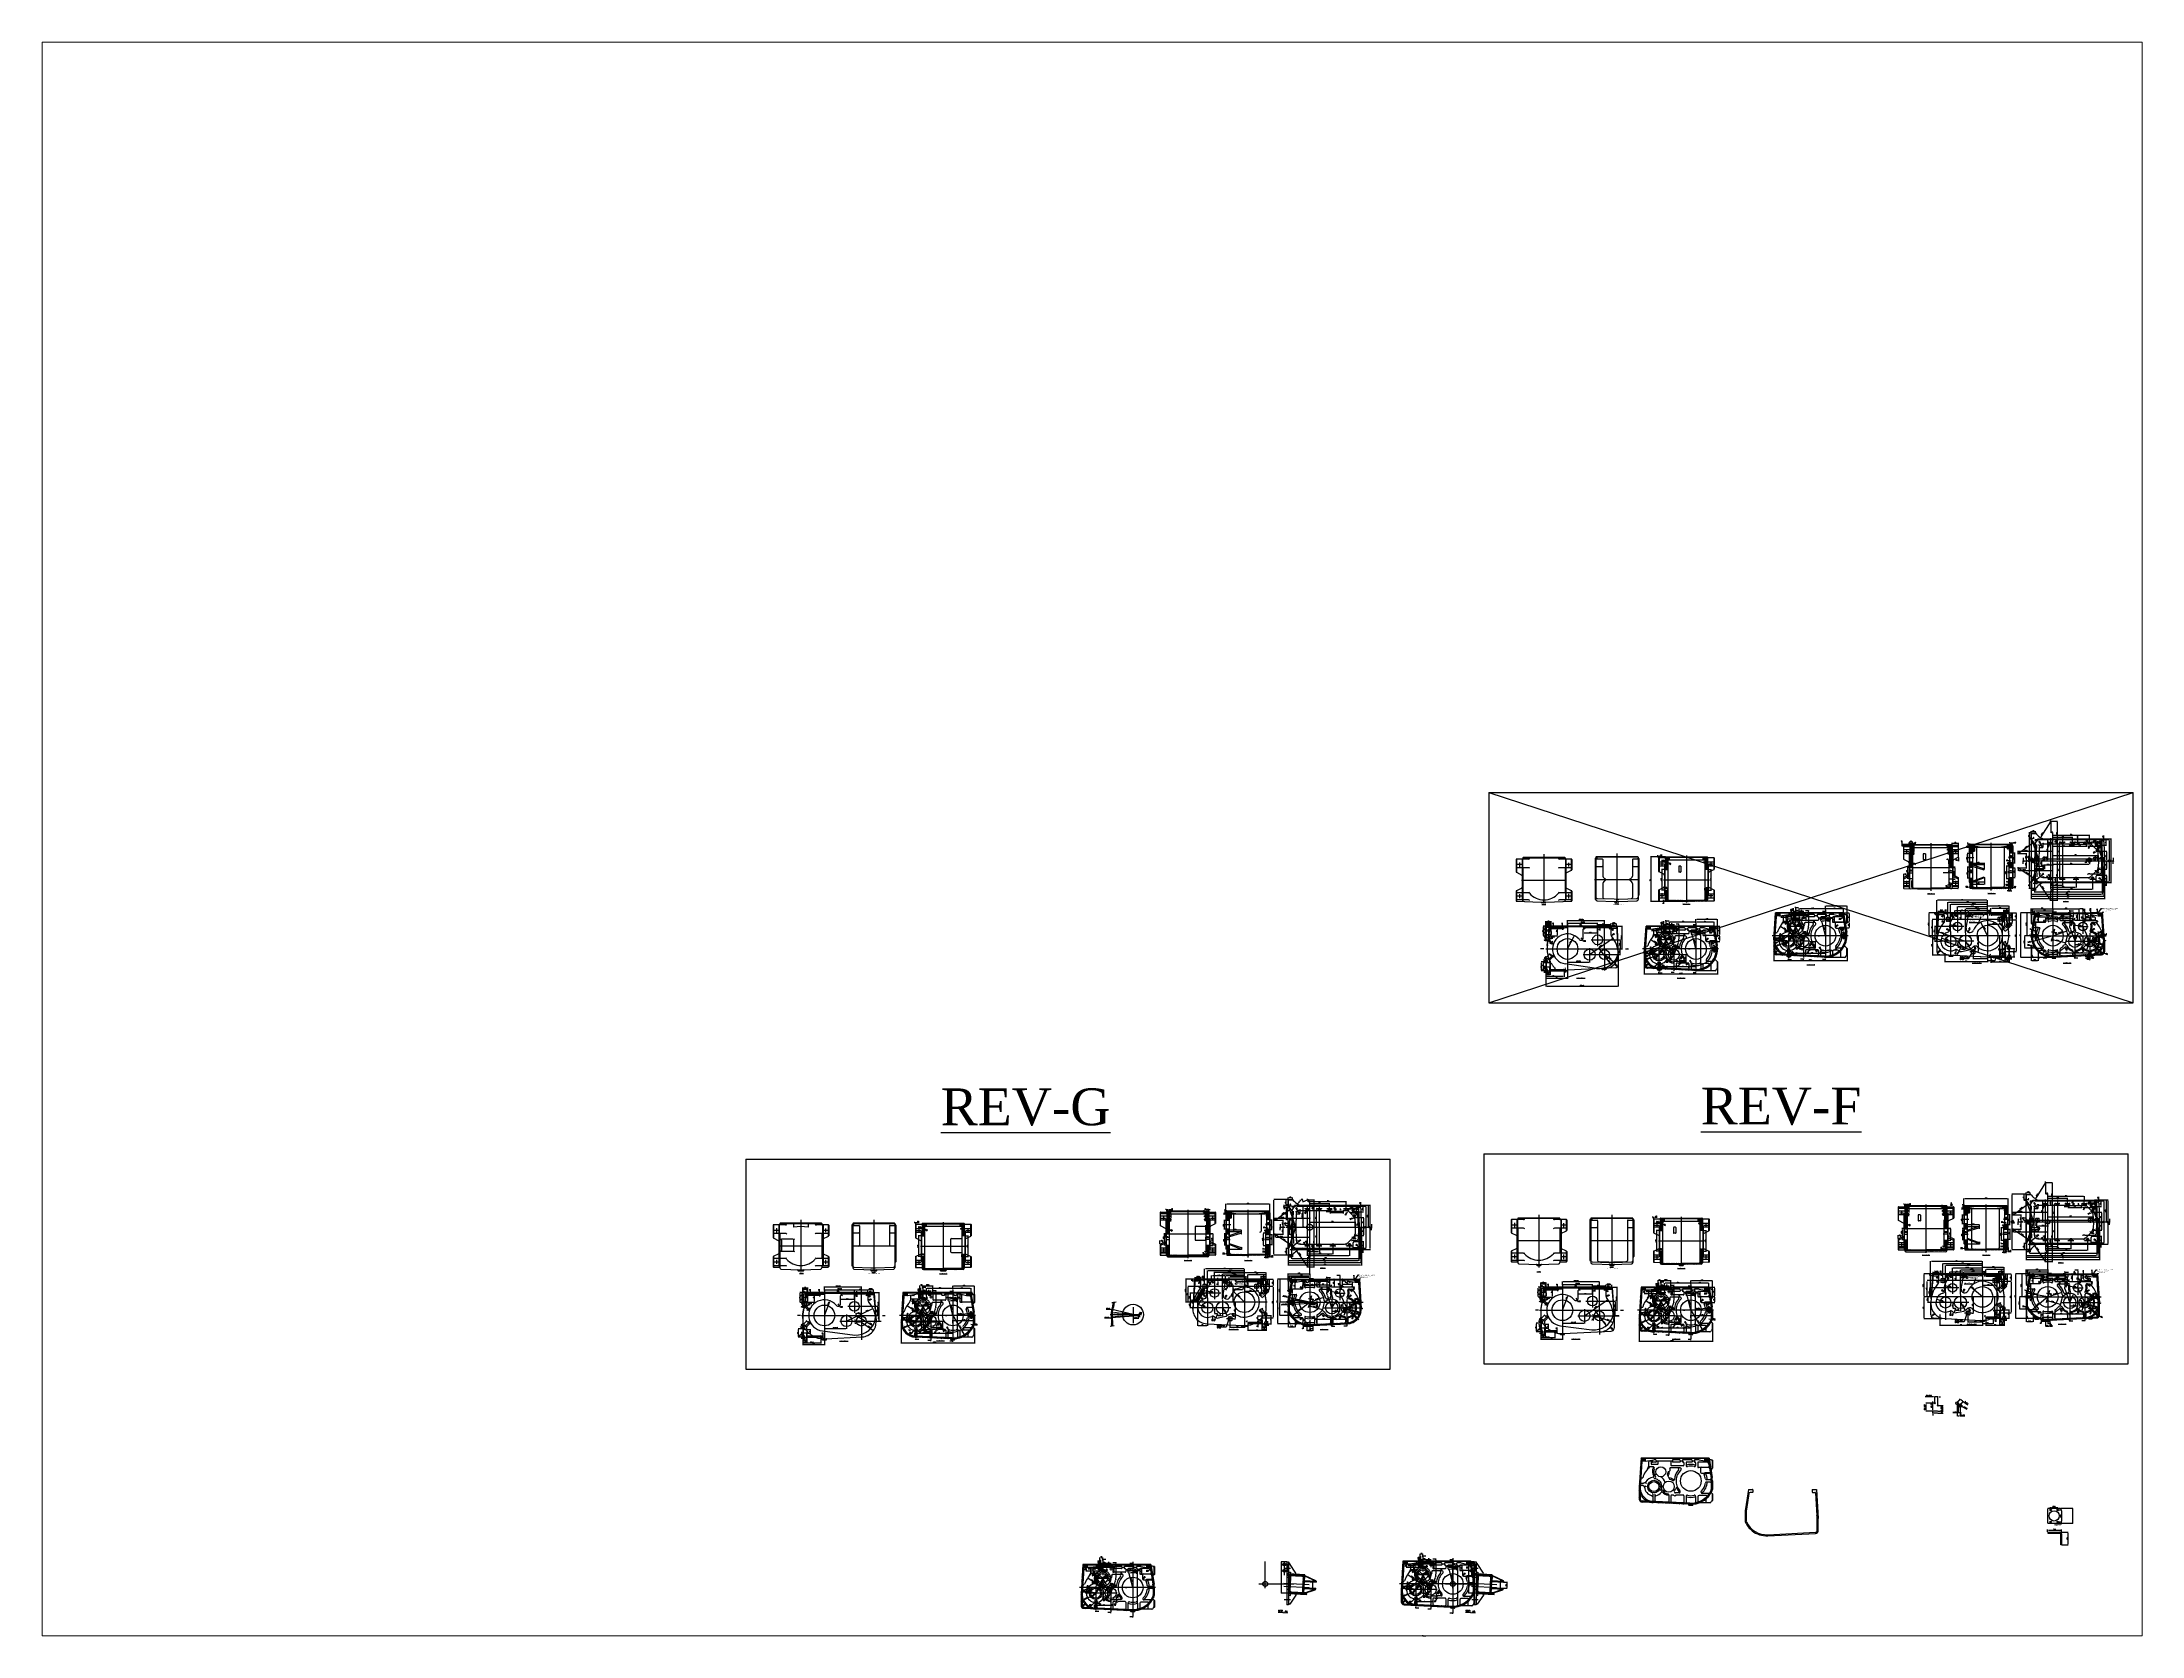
# Paper-space layout 'Layout2' of a CAD drawing. Header units: millimetres. Extents: x 26 to 231, y 20 to 176.
# The model-space entities are those that its viewports show. They can reach past a viewport. Long polylines and large blocks are cut down to what shows.
import ezdxf
from ezdxf.enums import TextEntityAlignment as Align

# ---------------------------------------------------------------- set-up
doc = ezdxf.new("R2010")
doc.units = ezdxf.units.MM
doc.header["$LTSCALE"] = 0.3
doc.header["$PDSIZE"] = -50
for name, pattern in [('CENTER', [50.8, 31.75, -6.35, 6.35, -6.35]), ('CENTER2', [28.575, 19.05, -3.175, 3.175, -3.175]), ('HIDDEN', [9.525, 6.35, -3.175]), ('HIDDEN2', [4.7625, 3.175, -1.5875]), ('PHANTOM2', [31.75, 15.875, -3.175, 3.175, -3.175, 3.175, -3.175])]:
    doc.linetypes.add(name, pattern=pattern)
doc.layers.add('AM_5', color=3, linetype='Continuous', lineweight=25)
doc.layers.add('AM_8', color=1, linetype='Continuous', lineweight=25)
for name, color, linetype in [('center', 1, 'CENTER2'), ('CHAIN ...', 8, 'PHANTOM2'), ('h', 4, 'HIDDEN'), ('hatch', 6, 'Continuous'), ('hidden', 4, 'HIDDEN2'), ('ht', 6, 'Continuous')]:
    doc.layers.add(name, color=color, linetype=linetype)
doc.styles.add('ARIAL-BLACK', font='')
doc.styles.add('ROMANTIC', font='romantic.ttf')
doc.styles.add('rs', font='romans.shx')
doc.styles.get("Standard").update_dxf_attribs({"font": 'romans.shx', "width": 1.2})
doc.styles.get('ARIAL-BLACK').set_extended_font_data('Arial Black')
doc.dimstyles.new('AM_ISO$0', dxfattribs={"dimtxt": 3.5, "dimasz": 3.5, "dimexe": 1, "dimexo": 1, "dimgap": 1.5, "dimtad": 1, "dimdsep": 46, "dimtxsty": 'Standard', "dimcen": 0, "dimclrd": 256, "dimclre": 256, "dimclrt": 2, "dimadec": 0, "dimazin": 2, "dimtp": 0.1, "dimtm": 0.1, "dimtfac": 0.71, "dimtdec": 3, "dimtmove": 0, "dimatfit": 3, "dimfxl": 0, "dimlwd": -1, "dimlwe": -1, "dimarcsym": 0})
doc.dimstyles.new('AM_ISO$4', dxfattribs={"dimtxt": 3.5, "dimasz": 3.5, "dimexe": 1, "dimexo": 1, "dimgap": 1.5, "dimtad": 1, "dimtoh": 1, "dimdsep": 46, "dimtxsty": 'Standard', "dimcen": 0, "dimclrd": 256, "dimclre": 256, "dimclrt": 2, "dimadec": 0, "dimazin": 2, "dimtp": 0.1, "dimtm": 0.1, "dimtfac": 0.71, "dimtdec": 3, "dimtofl": 0, "dimtmove": 0, "dimatfit": 0, "dimfxl": 0, "dimlwd": -1, "dimlwe": -1, "dimarcsym": 0})
doc.dimstyles.new('AM_ISO$7', dxfattribs={"dimtxt": 3.5, "dimasz": 3.5, "dimexe": 1, "dimexo": 1, "dimgap": 1.5, "dimtad": 1, "dimdsep": 46, "dimtxsty": 'Standard', "dimcen": 0, "dimclrd": 256, "dimclre": 256, "dimclrt": 2, "dimadec": 0, "dimazin": 2, "dimtp": 0.1, "dimtm": 0.1, "dimtfac": 0.71, "dimtdec": 3, "dimtmove": 0, "dimatfit": 3, "dimfxl": 0, "dimlwd": -1, "dimlwe": -1, "dimarcsym": 0})
doc.dimstyles.new('ISO-25', dxfattribs={"dimscale": 2.5, "dimtxt": 2.5, "dimasz": 2.5, "dimexe": 0.7, "dimexo": 0.625, "dimtad": 1, "dimdec": 3, "dimlfac": -1, "dimzin": 9, "dimdsep": 46, "dimtxsty": 'Standard', "dimcen": 2.5, "dimclrd": 1, "dimclre": 1, "dimclrt": 7, "dimazin": 0, "dimtfac": 0.65, "dimtdec": 3, "dimtmove": 0, "dimatfit": 3, "dimfxl": 0, "dimtolj": 1, "dimarcsym": 0})
doc.dimstyles.new('sarab', dxfattribs={"dimscale": 3, "dimtxt": 2.5, "dimasz": 2.3, "dimexe": 1, "dimexo": 1, "dimtad": 1, "dimdec": 3, "dimdsep": 46, "dimtxsty": 'rs', "dimcen": 0, "dimclrd": 1, "dimclre": 1, "dimclrt": 7, "dimadec": 3, "dimazin": 2, "dimtfac": 1, "dimtdec": 3, "dimtmove": 0, "dimatfit": 3, "dimfxl": 0, "dimarcsym": 0})
doc.dimstyles.new('sarab$0', dxfattribs={"dimscale": 3, "dimtxt": 2.5, "dimasz": 2.3, "dimexe": 1, "dimexo": 1, "dimtad": 1, "dimdec": 3, "dimdsep": 46, "dimtxsty": 'rs', "dimcen": 0, "dimclrd": 1, "dimclre": 1, "dimclrt": 7, "dimadec": 3, "dimazin": 2, "dimtfac": 1, "dimtdec": 3, "dimtmove": 0, "dimatfit": 3, "dimfxl": 0, "dimarcsym": 0})
doc.dimstyles.new('sarab$3', dxfattribs={"dimscale": 3, "dimtxt": 2.5, "dimasz": 2.3, "dimexe": 1, "dimexo": 1, "dimtad": 1, "dimdec": 3, "dimdsep": 46, "dimtxsty": 'rs', "dimcen": 0, "dimclrd": 1, "dimclre": 1, "dimclrt": 7, "dimadec": 3, "dimazin": 2, "dimtfac": 1, "dimtdec": 3, "dimtmove": 0, "dimatfit": 3, "dimfxl": 0, "dimarcsym": 0})
doc.dimstyles.new('sarab$4', dxfattribs={"dimscale": 3, "dimtxt": 2.5, "dimasz": 2.3, "dimexe": 1, "dimexo": 1, "dimtad": 1, "dimdec": 3, "dimdsep": 46, "dimtxsty": 'rs', "dimcen": 0, "dimclrd": 1, "dimclre": 1, "dimclrt": 7, "dimadec": 3, "dimazin": 2, "dimtfac": 1, "dimtdec": 3, "dimtmove": 0, "dimatfit": 2, "dimfxl": 0, "dimarcsym": 0})
pattern_1 = [(45, (42.287, 2913.9535), (-2.245064, 2.245064), [])]
pattern_2 = [(45, (42.287, 3000.05), (-2.245064, 2.245064), [])]
pattern_3 = [(45, (720.053, 3000.05), (-2.245064, 2.245064), [])]
pattern_4 = [(45, (59.5057, 3000.05), (-2.245064, 2.245064), [])]
pattern_5 = [(45, (84.4493, 3000.05), (-2.245064, 2.245064), [])]
pattern_6 = [(45, (21.7665, 3000.05), (-2.245064, 2.245064), [])]
pattern_7 = [(45, (1118.387, 3024.482), (-2.245064, 2.245064), [])]
pattern_8 = [(45, (-4343.4845, 121.2553), (-2.245064, 2.245064), [])]
pattern_9 = [(45, (0, 0), (-5.303301, 5.303301), [])]
pattern_10 = [(45, (-6131.779, -43.694), (-5.61266, 5.61266), [])]
pattern_11 = [(45, (-6131.779, -43.694), (-5.303301, 5.303301), [])]

# ---------------------------------------------------------------- blocks, each defined once
blk = doc.blocks.new('*D1')
at = {"color": 1, "lineweight": -2, "transparency": 16777216}
for p, q in [((7129, -261), (7129, -305)), ((7134, -302), (7182, -302)), ((7188, -276), (7188, -305))]:
    blk.add_line(p, q, dxfattribs=at)
at = {"color": 1, "transparency": 16777216}
for points in [[(7134, -301), (7134, -303), (7129, -302)], [(7182, -301), (7182, -303), (7188, -302)]]:
    blk.add_solid(points, dxfattribs=at)
at = {"layer": 'Defpoints', "color": 0, "transparency": 16777216}
for p in [(7129, -258), (7188, -273), (7188, -302)]:
    blk.add_point(p, dxfattribs=at)
at = {"color": 7, "transparency": 16777216, "insert": (7158, -298), "char_height": 6.25, "attachment_point": 5, "style": 'rs'}
blk.add_mtext('59.5', dxfattribs=at)
blk = doc.blocks.new('*D2')
at = {"color": 1, "lineweight": -2, "transparency": 16777216}
for start, end in [(40.0793, 50.1586), (360, 30), (339.8414, 349.9207)]:
    blk.add_arc((7616, -144), 32.7, start, end, dxfattribs=at)
at = {"color": 1, "transparency": 16777216}
for points in [[(7642, -122), (7640, -123), (7644, -127)], [(7647, -149), (7649, -149), (7649, -144)]]:
    blk.add_solid(points, dxfattribs=at)
at = {"layer": 'Defpoints', "color": 0, "transparency": 16777216}
for p in [(7422, -144), (7616, -144), (7647, -132), (7721, -83), (7744, -144)]:
    blk.add_point(p, dxfattribs=at)
at = {"color": 7, "transparency": 16777216, "insert": (7652, -135), "char_height": 6.25, "attachment_point": 5, "rotation": 283.4033, "style": 'rs'}
blk.add_mtext('30°', dxfattribs=at)
blk = doc.blocks.new('*D3')
at = {"color": 1, "lineweight": -2, "transparency": 16777216}
blk.add_line((7651, -144), (7651, -144), dxfattribs=at)
for start, end in [(294.8648, 304.9324), (315, 0), (10.0676, 20.1352)]:
    blk.add_arc((7616, -144), 32.8, start, end, dxfattribs=at)
at = {"color": 1, "transparency": 16777216}
for points in [[(7634, -170), (7635, -171), (7639, -167)], [(7649, -138), (7647, -138), (7649, -144)]]:
    blk.add_solid(points, dxfattribs=at)
at = {"layer": 'Defpoints', "color": 0, "transparency": 16777216}
for p in [(7422, -144), (7616, -144), (7648, -152), (7649, -144), (7716, -244)]:
    blk.add_point(p, dxfattribs=at)
at = {"color": 7, "transparency": 16777216, "insert": (7642, -154), "char_height": 6.25, "attachment_point": 5, "rotation": 67.4946, "style": 'rs'}
blk.add_mtext('45°', dxfattribs=at)
blk = doc.blocks.new('*D4')
at = {"color": 1, "lineweight": -2, "transparency": 16777216}
for p, q in [((7665, -178), (7676, -167)), ((7651, -193), (7646, -197)), ((7653, -187), (7656, -190)), ((7655, -189), (7661, -182)), ((7660, -181), (7663, -184))]:
    blk.add_line(p, q, dxfattribs=at)
at = {"color": 1, "transparency": 16777216}
for points in [[(7650, -192), (7651, -193), (7655, -189)], [(7664, -178), (7666, -179), (7661, -182)]]:
    blk.add_solid(points, dxfattribs=at)
at = {"layer": 'Defpoints', "color": 0, "transparency": 16777216}
for p in [(7652, -186), (7655, -189), (7658, -179)]:
    blk.add_point(p, dxfattribs=at)
at = {"color": 7, "transparency": 16777216, "insert": (7670, -166), "char_height": 6.25, "attachment_point": 5, "rotation": 45, "style": 'rs'}
blk.add_mtext('9', dxfattribs=at)
blk = doc.blocks.new('*D5')
at = {"color": 1, "lineweight": -2, "transparency": 16777216}
for p, q in [((7613, -144), (7586, -144)), ((7611, -153), (7586, -153)), ((7588, -138), (7588, -125)), ((7588, -153), (7588, -144)), ((7588, -158), (7588, -164))]:
    blk.add_line(p, q, dxfattribs=at)
at = {"color": 1, "transparency": 16777216}
for points in [[(7587, -138), (7589, -138), (7588, -144)], [(7587, -158), (7589, -158), (7588, -153)]]:
    blk.add_solid(points, dxfattribs=at)
at = {"layer": 'Defpoints', "color": 0, "transparency": 16777216}
for p in [(7588, -144), (7613, -153), (7616, -144)]:
    blk.add_point(p, dxfattribs=at)
at = {"color": 7, "transparency": 16777216, "insert": (7583, -129), "char_height": 6.25, "attachment_point": 5, "rotation": 90, "style": 'rs'}
blk.add_mtext('9', dxfattribs=at)
blk = doc.blocks.new('*D6')
at = {"color": 1, "lineweight": -2, "transparency": 16777216}
for p, q in [((7607, -245), (7607, -238)), ((7613, -241), (7619, -241)), ((7625, -243), (7625, -238))]:
    blk.add_line(p, q, dxfattribs=at)
at = {"color": 1, "transparency": 16777216}
for points in [[(7613, -240), (7613, -242), (7607, -241)], [(7619, -240), (7619, -242), (7625, -241)]]:
    blk.add_solid(points, dxfattribs=at)
at = {"layer": 'Defpoints', "color": 0, "transparency": 16777216}
for p in [(7607, -247), (7625, -241), (7625, -246)]:
    blk.add_point(p, dxfattribs=at)
at = {"color": 7, "transparency": 16777216, "insert": (7616, -236), "char_height": 6.25, "attachment_point": 5, "style": 'rs'}
blk.add_mtext('18', dxfattribs=at)
blk = doc.blocks.new('*D7')
at = {"color": 1, "lineweight": -2, "transparency": 16777216}
for p, q in [((7492, -249), (7492, -238)), ((7601, -241), (7497, -241))]:
    blk.add_line(p, q, dxfattribs=at)
at = {"color": 1, "transparency": 16777216}
for points in [[(7497, -240), (7497, -242), (7492, -241)], [(7601, -240), (7601, -242), (7607, -241)]]:
    blk.add_solid(points, dxfattribs=at)
at = {"layer": 'Defpoints', "color": 0, "transparency": 16777216}
for p in [(7492, -241), (7492, -252), (7607, -241)]:
    blk.add_point(p, dxfattribs=at)
at = {"color": 7, "transparency": 16777216, "insert": (7549, -236), "char_height": 6.25, "attachment_point": 5, "style": 'rs'}
blk.add_mtext('115', dxfattribs=at)
blk = doc.blocks.new('*D8')
at = {"color": 1, "lineweight": -2, "transparency": 16777216}
blk.add_line((7486, -241), (7479, -241), dxfattribs=at)
at = {"color": 1, "transparency": 16777216}
for points in [[(7479, -240), (7479, -242), (7474, -241)], [(7486, -240), (7486, -242), (7492, -241)]]:
    blk.add_solid(points, dxfattribs=at)
at = {"layer": 'Defpoints', "color": 0, "transparency": 16777216}
for p in [(7474, -241), (7474, -241), (7492, -241)]:
    blk.add_point(p, dxfattribs=at)
at = {"color": 7, "transparency": 16777216, "insert": (7483, -236), "char_height": 6.25, "attachment_point": 5, "style": 'rs'}
blk.add_mtext('18', dxfattribs=at)
blk = doc.blocks.new('*D9')
at = {"color": 1, "lineweight": -2, "transparency": 16777216}
for p, q in [((7367, -272), (7367, -238)), ((7468, -241), (7372, -241)), ((7474, -249), (7474, -238))]:
    blk.add_line(p, q, dxfattribs=at)
at = {"color": 1, "transparency": 16777216}
for points in [[(7372, -240), (7372, -242), (7367, -241)], [(7468, -240), (7468, -242), (7474, -241)]]:
    blk.add_solid(points, dxfattribs=at)
at = {"layer": 'Defpoints', "color": 0, "transparency": 16777216}
for p in [(7367, -241), (7367, -275), (7474, -251)]:
    blk.add_point(p, dxfattribs=at)
at = {"color": 7, "transparency": 16777216, "insert": (7420, -236), "char_height": 6.25, "attachment_point": 5, "style": 'rs'}
blk.add_mtext('107', dxfattribs=at)
blk = doc.blocks.new('*D10')
at = {"color": 1, "lineweight": -2, "transparency": 16777216}
blk.add_line((7361, -241), (7354, -241), dxfattribs=at)
at = {"color": 1, "transparency": 16777216}
for points in [[(7354, -240), (7354, -242), (7349, -241)], [(7361, -240), (7361, -242), (7367, -241)]]:
    blk.add_solid(points, dxfattribs=at)
at = {"layer": 'Defpoints', "color": 0, "transparency": 16777216}
for p in [(7349, -241), (7349, -241), (7367, -241)]:
    blk.add_point(p, dxfattribs=at)
at = {"color": 7, "transparency": 16777216, "insert": (7358, -236), "char_height": 6.25, "attachment_point": 5, "style": 'rs'}
blk.add_mtext('18', dxfattribs=at)
blk = doc.blocks.new('*D11')
at = {"color": 1, "lineweight": -2, "transparency": 16777216}
for p, q in [((7269, -272), (7269, -266)), ((7343, -269), (7274, -269))]:
    blk.add_line(p, q, dxfattribs=at)
at = {"color": 1, "transparency": 16777216}
for points in [[(7274, -268), (7274, -270), (7269, -269)], [(7343, -268), (7343, -270), (7349, -269)]]:
    blk.add_solid(points, dxfattribs=at)
at = {"layer": 'Defpoints', "color": 0, "transparency": 16777216}
for p in [(7269, -269), (7269, -274), (7349, -269)]:
    blk.add_point(p, dxfattribs=at)
at = {"color": 7, "transparency": 16777216, "insert": (7309, -264), "char_height": 6.25, "attachment_point": 5, "style": 'rs'}
blk.add_mtext('80', dxfattribs=at)
blk = doc.blocks.new('*D12')
at = {"color": 1, "lineweight": -2, "transparency": 16777216}
for p, q in [((7251, -246), (7251, -252)), ((7263, -249), (7256, -249))]:
    blk.add_line(p, q, dxfattribs=at)
at = {"color": 1, "transparency": 16777216}
for points in [[(7256, -248), (7256, -250), (7251, -249)], [(7263, -248), (7263, -250), (7269, -249)]]:
    blk.add_solid(points, dxfattribs=at)
at = {"layer": 'Defpoints', "color": 0, "transparency": 16777216}
for p in [(7251, -244), (7251, -249), (7269, -249)]:
    blk.add_point(p, dxfattribs=at)
at = {"color": 7, "transparency": 16777216, "insert": (7260, -244), "char_height": 6.25, "attachment_point": 5, "style": 'rs'}
blk.add_mtext('18', dxfattribs=at)
blk = doc.blocks.new('*D13')
at = {"color": 1, "lineweight": -2, "transparency": 16777216}
blk.add_line((7218, -206), (7218, -213), dxfattribs=at)
at = {"color": 1, "transparency": 16777216}
for points in [[(7217, -206), (7219, -206), (7218, -200)], [(7217, -213), (7219, -213), (7218, -218)]]:
    blk.add_solid(points, dxfattribs=at)
at = {"layer": 'Defpoints', "color": 0, "transparency": 16777216}
for p in [(7218, -200), (7218, -218), (7218, -218)]:
    blk.add_point(p, dxfattribs=at)
at = {"color": 7, "transparency": 16777216, "insert": (7213, -209), "char_height": 6.25, "attachment_point": 5, "rotation": 90, "style": 'rs'}
blk.add_mtext('18', dxfattribs=at)
blk = doc.blocks.new('*D14')
at = {"color": 1, "lineweight": -2, "transparency": 16777216}
for p, q in [((7091, -97), (7074, -97)), ((7076, -195), (7076, -103)), ((7157, -200), (7074, -200))]:
    blk.add_line(p, q, dxfattribs=at)
at = {"color": 1, "transparency": 16777216}
for points in [[(7075, -103), (7077, -103), (7076, -97)], [(7075, -195), (7077, -195), (7076, -200)]]:
    blk.add_solid(points, dxfattribs=at)
at = {"layer": 'Defpoints', "color": 0, "transparency": 16777216}
for p in [(7076, -97), (7094, -97), (7159, -200)]:
    blk.add_point(p, dxfattribs=at)
at = {"color": 7, "transparency": 16777216, "insert": (7071, -149), "char_height": 6.25, "attachment_point": 5, "rotation": 90, "style": 'rs'}
blk.add_mtext('103.5', dxfattribs=at)
blk = doc.blocks.new('*D15')
at = {"color": 1, "lineweight": -2, "transparency": 16777216}
for p, q in [((7169, -88), (7164, -88)), ((7169, -106), (7164, -106)), ((7167, -100), (7167, -94))]:
    blk.add_line(p, q, dxfattribs=at)
at = {"color": 1, "transparency": 16777216}
for points in [[(7166, -94), (7167, -94), (7167, -88)], [(7166, -100), (7167, -100), (7167, -106)]]:
    blk.add_solid(points, dxfattribs=at)
at = {"layer": 'Defpoints', "color": 0, "transparency": 16777216}
for p in [(7167, -88), (7171, -88), (7171, -106)]:
    blk.add_point(p, dxfattribs=at)
at = {"color": 7, "transparency": 16777216, "insert": (7162, -97), "char_height": 6.25, "attachment_point": 5, "rotation": 90, "style": 'rs'}
blk.add_mtext('18', dxfattribs=at)
blk = doc.blocks.new('*D16')
at = {"color": 1, "lineweight": -2, "transparency": 16777216}
blk.add_line((7167, -82), (7167, -36), dxfattribs=at)
at = {"color": 1, "transparency": 16777216}
for points in [[(7166, -36), (7167, -36), (7167, -30)], [(7166, -82), (7167, -82), (7167, -88)]]:
    blk.add_solid(points, dxfattribs=at)
at = {"layer": 'Defpoints', "color": 0, "transparency": 16777216}
for p in [(7167, -30), (7167, -30), (7167, -88)]:
    blk.add_point(p, dxfattribs=at)
at = {"color": 7, "transparency": 16777216, "insert": (7162, -59), "char_height": 6.25, "attachment_point": 5, "rotation": 90, "style": 'rs'}
blk.add_mtext('57.5', dxfattribs=at)
blk = doc.blocks.new('*D17')
at = {"color": 1, "lineweight": -2, "transparency": 16777216}
blk.add_line((7167, -25), (7167, 9), dxfattribs=at)
at = {"color": 1, "transparency": 16777216}
for points in [[(7166, 9), (7167, 9), (7167, 15)], [(7166, -25), (7167, -25), (7167, -30)]]:
    blk.add_solid(points, dxfattribs=at)
at = {"layer": 'Defpoints', "color": 0, "transparency": 16777216}
for p in [(7167, 15), (7167, 15), (7167, -30)]:
    blk.add_point(p, dxfattribs=at)
at = {"color": 7, "transparency": 16777216, "insert": (7162, -8), "char_height": 6.25, "attachment_point": 5, "rotation": 90, "style": 'rs'}
blk.add_mtext('45', dxfattribs=at)
blk = doc.blocks.new('*D18')
at = {"color": 1, "lineweight": -2, "transparency": 16777216}
for p, q in [((7183, 60), (7188, 60)), ((7185, 54), (7185, 20))]:
    blk.add_line(p, q, dxfattribs=at)
at = {"color": 1, "transparency": 16777216}
for points in [[(7184, 54), (7186, 54), (7185, 60)], [(7184, 20), (7186, 20), (7185, 15)]]:
    blk.add_solid(points, dxfattribs=at)
at = {"layer": 'Defpoints', "color": 0, "transparency": 16777216}
for p in [(7180, 60), (7185, 15), (7185, 15)]:
    blk.add_point(p, dxfattribs=at)
at = {"color": 7, "transparency": 16777216, "insert": (7181, 37), "char_height": 6.25, "attachment_point": 5, "rotation": 90, "style": 'rs'}
blk.add_mtext('45', dxfattribs=at)
blk = doc.blocks.new('*D19')
at = {"color": 1, "lineweight": -2, "transparency": 16777216}
for p, q in [((7190, 69), (7183, 69)), ((7185, 74), (7185, 80)), ((7185, 60), (7185, 69)), ((7185, 54), (7185, 48))]:
    blk.add_line(p, q, dxfattribs=at)
at = {"color": 1, "transparency": 16777216}
for points in [[(7184, 74), (7186, 74), (7185, 69)], [(7184, 54), (7186, 54), (7185, 60)]]:
    blk.add_solid(points, dxfattribs=at)
at = {"layer": 'Defpoints', "color": 0, "transparency": 16777216}
for p in [(7185, 69), (7185, 60), (7192, 69)]:
    blk.add_point(p, dxfattribs=at)
at = {"color": 7, "transparency": 16777216, "insert": (7181, 64), "char_height": 6.25, "attachment_point": 5, "rotation": 90, "style": 'rs'}
blk.add_mtext('9', dxfattribs=at)
blk = doc.blocks.new('*D20')
at = {"color": 1, "lineweight": -2, "transparency": 16777216}
for p, q in [((7190, 94), (7183, 94)), ((7188, 69), (7183, 69)), ((7185, 74), (7185, 88))]:
    blk.add_line(p, q, dxfattribs=at)
at = {"color": 1, "transparency": 16777216}
for points in [[(7184, 88), (7186, 88), (7185, 94)], [(7184, 74), (7186, 74), (7185, 69)]]:
    blk.add_solid(points, dxfattribs=at)
at = {"layer": 'Defpoints', "color": 0, "transparency": 16777216}
for p in [(7185, 94), (7191, 69), (7192, 94)]:
    blk.add_point(p, dxfattribs=at)
at = {"color": 7, "transparency": 16777216, "insert": (7181, 81), "char_height": 6.25, "attachment_point": 5, "rotation": 90, "style": 'rs'}
blk.add_mtext('25', dxfattribs=at)
blk = doc.blocks.new('*D21')
at = {"color": 1, "lineweight": -2, "transparency": 16777216}
for p, q in [((7155, 94), (7141, 94)), ((7155, 90), (7141, 90)), ((7143, 99), (7143, 120)), ((7143, 90), (7143, 94)), ((7143, 84), (7143, 78))]:
    blk.add_line(p, q, dxfattribs=at)
at = {"color": 1, "transparency": 16777216}
for points in [[(7142, 99), (7144, 99), (7143, 94)], [(7142, 84), (7144, 84), (7143, 90)]]:
    blk.add_solid(points, dxfattribs=at)
at = {"layer": 'Defpoints', "color": 0, "transparency": 16777216}
for p in [(7143, 90), (7157, 90), (7158, 94)]:
    blk.add_point(p, dxfattribs=at)
at = {"color": 7, "transparency": 16777216, "insert": (7137, 113), "char_height": 6.25, "attachment_point": 5, "rotation": 90, "style": 'rs'}
blk.add_mtext('(4)', dxfattribs=at)
blk = doc.blocks.new('*D22')
at = {"color": 1, "lineweight": -2, "transparency": 16777216}
for p, q in [((7251, 22), (7251, 48)), ((7256, 45), (7263, 45)), ((7269, 28), (7269, 48))]:
    blk.add_line(p, q, dxfattribs=at)
at = {"color": 1, "transparency": 16777216}
for points in [[(7256, 46), (7256, 44), (7251, 45)], [(7263, 46), (7263, 44), (7269, 45)]]:
    blk.add_solid(points, dxfattribs=at)
at = {"layer": 'Defpoints', "color": 0, "transparency": 16777216}
for p in [(7251, 20), (7269, 45), (7269, 26)]:
    blk.add_point(p, dxfattribs=at)
at = {"color": 7, "transparency": 16777216, "insert": (7260, 50), "char_height": 6.25, "attachment_point": 5, "style": 'rs'}
blk.add_mtext('18', dxfattribs=at)
blk = doc.blocks.new('*D23')
at = {"color": 1, "lineweight": -2, "transparency": 16777216}
for p, q in [((7349, 39), (7349, 48)), ((7354, 45), (7361, 45)), ((7367, 37), (7367, 48))]:
    blk.add_line(p, q, dxfattribs=at)
at = {"color": 1, "transparency": 16777216}
for points in [[(7354, 46), (7354, 44), (7349, 45)], [(7361, 46), (7361, 44), (7367, 45)]]:
    blk.add_solid(points, dxfattribs=at)
at = {"layer": 'Defpoints', "color": 0, "transparency": 16777216}
for p in [(7349, 36), (7367, 45), (7367, 35)]:
    blk.add_point(p, dxfattribs=at)
at = {"color": 7, "transparency": 16777216, "insert": (7358, 50), "char_height": 6.25, "attachment_point": 5, "style": 'rs'}
blk.add_mtext('18', dxfattribs=at)
blk = doc.blocks.new('*D24')
at = {"color": 1, "lineweight": -2, "transparency": 16777216}
for p, q in [((7269, 37), (7269, 48)), ((7303, 45), (7274, 45)), ((7309, 43), (7309, 48))]:
    blk.add_line(p, q, dxfattribs=at)
at = {"color": 1, "transparency": 16777216}
for points in [[(7274, 46), (7274, 44), (7269, 45)], [(7303, 46), (7303, 44), (7309, 45)]]:
    blk.add_solid(points, dxfattribs=at)
at = {"layer": 'Defpoints', "color": 0, "transparency": 16777216}
for p in [(7269, 45), (7269, 35), (7309, 41)]:
    blk.add_point(p, dxfattribs=at)
at = {"color": 7, "transparency": 16777216, "insert": (7289, 50), "char_height": 6.25, "attachment_point": 5, "style": 'rs'}
blk.add_mtext('40', dxfattribs=at)
blk = doc.blocks.new('*D25')
at = {"color": 1, "lineweight": -2, "transparency": 16777216}
for p, q in [((7309, 43), (7309, 48)), ((7314, 45), (7343, 45)), ((7349, 37), (7349, 48))]:
    blk.add_line(p, q, dxfattribs=at)
at = {"color": 1, "transparency": 16777216}
for points in [[(7314, 46), (7314, 44), (7309, 45)], [(7343, 46), (7343, 44), (7349, 45)]]:
    blk.add_solid(points, dxfattribs=at)
at = {"layer": 'Defpoints', "color": 0, "transparency": 16777216}
for p in [(7309, 41), (7349, 45), (7349, 35)]:
    blk.add_point(p, dxfattribs=at)
at = {"color": 7, "transparency": 16777216, "insert": (7329, 50), "char_height": 6.25, "attachment_point": 5, "style": 'rs'}
blk.add_mtext('40', dxfattribs=at)
blk = doc.blocks.new('*D26')
at = {"color": 1, "lineweight": -2, "transparency": 16777216}
for p, q in [((7367, 48), (7367, 51)), ((7372, 48), (7464, 48))]:
    blk.add_line(p, q, dxfattribs=at)
at = {"color": 1, "transparency": 16777216}
for points in [[(7372, 49), (7372, 47), (7367, 48)], [(7464, 49), (7464, 47), (7470, 48)]]:
    blk.add_solid(points, dxfattribs=at)
at = {"layer": 'Defpoints', "color": 0, "transparency": 16777216}
for p in [(7367, 45), (7470, 48), (7470, 48)]:
    blk.add_point(p, dxfattribs=at)
at = {"color": 7, "transparency": 16777216, "insert": (7418, 53), "char_height": 6.25, "attachment_point": 5, "style": 'rs'}
blk.add_mtext('103', dxfattribs=at)
blk = doc.blocks.new('*D27')
at = {"color": 1, "lineweight": -2, "transparency": 16777216}
for p, q in [((7381, 69), (7393, 69)), ((7390, 88), (7390, 74))]:
    blk.add_line(p, q, dxfattribs=at)
at = {"color": 1, "transparency": 16777216}
for points in [[(7389, 88), (7391, 88), (7390, 94)], [(7389, 74), (7391, 74), (7390, 69)]]:
    blk.add_solid(points, dxfattribs=at)
at = {"layer": 'Defpoints', "color": 0, "transparency": 16777216}
for p in [(7379, 69), (7390, 94), (7390, 69)]:
    blk.add_point(p, dxfattribs=at)
at = {"color": 7, "transparency": 16777216, "insert": (7386, 81), "char_height": 6.25, "attachment_point": 5, "rotation": 90, "style": 'rs'}
blk.add_mtext('25', dxfattribs=at)
blk = doc.blocks.new('*D28')
at = {"color": 1, "lineweight": -2, "transparency": 16777216}
for p, q in [((7400, 12), (7414, 12)), ((7411, 30), (7409, 30)), ((7412, 17), (7412, 24))]:
    blk.add_line(p, q, dxfattribs=at)
at = {"color": 1, "transparency": 16777216}
for points in [[(7411, 24), (7413, 24), (7412, 30)], [(7411, 17), (7413, 17), (7412, 12)]]:
    blk.add_solid(points, dxfattribs=at)
at = {"layer": 'Defpoints', "color": 0, "transparency": 16777216}
for p in [(7397, 12), (7412, 30), (7414, 30)]:
    blk.add_point(p, dxfattribs=at)
at = {"color": 7, "transparency": 16777216, "insert": (7407, 21), "char_height": 6.25, "attachment_point": 5, "rotation": 90, "style": 'rs'}
blk.add_mtext('18', dxfattribs=at)
blk = doc.blocks.new('*D29')
at = {"color": 1, "lineweight": -2, "transparency": 16777216}
for p, q in [((7603, 60), (7610, 60)), ((7607, 99), (7607, 126)), ((7607, 60), (7607, 94)), ((7607, 54), (7607, 48))]:
    blk.add_line(p, q, dxfattribs=at)
at = {"color": 1, "transparency": 16777216}
for points in [[(7606, 99), (7608, 99), (7607, 94)], [(7606, 54), (7608, 54), (7607, 60)]]:
    blk.add_solid(points, dxfattribs=at)
at = {"layer": 'Defpoints', "color": 0, "transparency": 16777216}
for p in [(7601, 60), (7607, 94), (7607, 94)]:
    blk.add_point(p, dxfattribs=at)
at = {"color": 7, "transparency": 16777216, "insert": (7603, 119), "char_height": 6.25, "attachment_point": 5, "rotation": 90, "style": 'rs'}
blk.add_mtext('34', dxfattribs=at)
blk = doc.blocks.new('*D30')
at = {"color": 1, "lineweight": -2, "transparency": 16777216}
for p, q in [((7511, 94), (7509, 94)), ((7510, 32), (7509, 32)), ((7511, 88), (7511, 38))]:
    blk.add_line(p, q, dxfattribs=at)
at = {"color": 1, "transparency": 16777216}
for points in [[(7510, 88), (7512, 88), (7511, 94)], [(7510, 38), (7512, 38), (7511, 32)]]:
    blk.add_solid(points, dxfattribs=at)
at = {"layer": 'Defpoints', "color": 0, "transparency": 16777216}
for p in [(7511, 32), (7513, 32), (7514, 94)]:
    blk.add_point(p, dxfattribs=at)
at = {"color": 7, "transparency": 16777216, "insert": (7506, 63), "char_height": 6.25, "attachment_point": 5, "rotation": 90, "style": 'rs'}
blk.add_mtext('61.5', dxfattribs=at)
blk = doc.blocks.new('*D31')
at = {"color": 1, "lineweight": -2, "transparency": 16777216}
for p, q in [((7688, 94), (7676, 94)), ((7685, 90), (7676, 90)), ((7679, 99), (7679, 127)), ((7679, 90), (7679, 94)), ((7679, 84), (7679, 78))]:
    blk.add_line(p, q, dxfattribs=at)
at = {"color": 1, "transparency": 16777216}
for points in [[(7678, 99), (7680, 99), (7679, 94)], [(7678, 84), (7680, 84), (7679, 90)]]:
    blk.add_solid(points, dxfattribs=at)
at = {"layer": 'Defpoints', "color": 0, "transparency": 16777216}
for p in [(7679, 94), (7688, 90), (7691, 94)]:
    blk.add_point(p, dxfattribs=at)
at = {"color": 7, "transparency": 16777216, "insert": (7674, 123), "char_height": 6.25, "attachment_point": 5, "rotation": 90, "style": 'rs'}
blk.add_mtext('4', dxfattribs=at)
blk = doc.blocks.new('*D32')
at = {"color": 1, "lineweight": -2, "transparency": 16777216}
for p, q in [((7158, 96), (7158, 113)), ((7163, 110), (7303, 110)), ((7309, 125), (7309, 108))]:
    blk.add_line(p, q, dxfattribs=at)
at = {"color": 1, "transparency": 16777216}
for points in [[(7163, 111), (7163, 109), (7158, 110)], [(7303, 111), (7303, 109), (7309, 110)]]:
    blk.add_solid(points, dxfattribs=at)
at = {"layer": 'Defpoints', "color": 0, "transparency": 16777216}
for p in [(7158, 94), (7309, 128), (7309, 110)]:
    blk.add_point(p, dxfattribs=at)
at = {"color": 7, "transparency": 16777216, "insert": (7240, 115), "char_height": 6.25, "attachment_point": 5, "style": 'rs'}
blk.add_mtext('151', dxfattribs=at)
blk = doc.blocks.new('*D33')
at = {"color": 1, "lineweight": -2, "transparency": 16777216}
for p, q in [((7129, 79), (7129, 130)), ((7134, 127), (7303, 127)), ((7309, 125), (7309, 125))]:
    blk.add_line(p, q, dxfattribs=at)
at = {"color": 1, "transparency": 16777216}
for points in [[(7134, 128), (7134, 126), (7129, 127)], [(7303, 128), (7303, 126), (7309, 127)]]:
    blk.add_solid(points, dxfattribs=at)
at = {"layer": 'Defpoints', "color": 0, "transparency": 16777216}
for p in [(7129, 77), (7309, 128), (7309, 127)]:
    blk.add_point(p, dxfattribs=at)
at = {"color": 7, "transparency": 16777216, "insert": (7219, 132), "char_height": 6.25, "attachment_point": 5, "style": 'rs'}
blk.add_mtext('180', dxfattribs=at)
blk = doc.blocks.new('*D34')
at = {"color": 1, "lineweight": -2, "transparency": 16777216}
for p, q in [((7586, 55), (7586, 33)), ((7592, 36), (7655, 36)), ((7661, 52), (7661, 33))]:
    blk.add_line(p, q, dxfattribs=at)
at = {"color": 1, "transparency": 16777216}
for points in [[(7592, 37), (7592, 35), (7586, 36)], [(7655, 37), (7655, 35), (7661, 36)]]:
    blk.add_solid(points, dxfattribs=at)
at = {"layer": 'Defpoints', "color": 0, "transparency": 16777216}
for p in [(7586, 58), (7661, 55), (7661, 36)]:
    blk.add_point(p, dxfattribs=at)
at = {"color": 7, "transparency": 16777216, "insert": (7624, 40), "char_height": 6.25, "attachment_point": 5, "style": 'rs'}
blk.add_mtext('74.8', dxfattribs=at)
blk = doc.blocks.new('*D35')
at = {"color": 1, "lineweight": -2, "transparency": 16777216}
blk.add_line((7558, -21), (7494, -11), dxfattribs=at)
at = {"color": 1, "transparency": 16777216}
blk.add_solid([(7495, -10), (7494, -12), (7489, -10)], dxfattribs=at)
at = {"layer": 'Defpoints', "color": 0, "transparency": 16777216}
for p in [(7489, -10), (7558, -21)]:
    blk.add_point(p, dxfattribs=at)
at = {"color": 7, "transparency": 16777216, "insert": (7536, -13), "char_height": 6.25, "attachment_point": 5, "rotation": 351.3175, "style": 'rs'}
blk.add_mtext('R70', dxfattribs=at)
blk = doc.blocks.new('*D36')
at = {"color": 1, "lineweight": -2, "transparency": 16777216}
blk.add_line((7616, -144), (7592, -209), dxfattribs=at)
at = {"color": 1, "transparency": 16777216}
blk.add_solid([(7591, -208), (7593, -209), (7590, -214)], dxfattribs=at)
at = {"layer": 'Defpoints', "color": 0, "transparency": 16777216}
for p in [(7616, -144), (7590, -214)]:
    blk.add_point(p, dxfattribs=at)
at = {"color": 7, "transparency": 16777216, "insert": (7600, -174), "char_height": 6.25, "attachment_point": 5, "rotation": 69.671, "style": 'rs'}
blk.add_mtext('R75', dxfattribs=at)
blk = doc.blocks.new('*D37')
at = {"color": 1, "lineweight": -2, "transparency": 16777216}
for p, q in [((7299, -133), (7301, -126)), ((7407, -157), (7306, -130)), ((7412, -163), (7413, -156))]:
    blk.add_line(p, q, dxfattribs=at)
at = {"color": 1, "transparency": 16777216}
for points in [[(7306, -129), (7305, -131), (7300, -128)], [(7408, -156), (7407, -158), (7413, -159)]]:
    blk.add_solid(points, dxfattribs=at)
at = {"layer": 'Defpoints', "color": 0, "transparency": 16777216}
for p in [(7298, -135), (7300, -128), (7411, -165)]:
    blk.add_point(p, dxfattribs=at)
at = {"color": 7, "transparency": 16777216, "insert": (7348, -136), "char_height": 6.25, "attachment_point": 5, "rotation": 345, "style": 'rs'}
blk.add_mtext('116.5', dxfattribs=at)
blk = doc.blocks.new('*D38')
at = {"color": 1, "lineweight": -2, "transparency": 16777216}
blk.add_line((7327, -72), (7339, -81), dxfattribs=at)
for start, end in [(100.7822, 111.5644), (75, 90), (53.3387, 75), (53.4356, 64.2178)]:
    blk.add_arc((7309, -97), 30.6, start, end, dxfattribs=at)
at = {"color": 1, "transparency": 16777216}
for points in [[(7303, -66), (7303, -68), (7309, -66)], [(7322, -70), (7322, -68), (7317, -67)]]:
    blk.add_solid(points, dxfattribs=at)
at = {"layer": 'Defpoints', "color": 0, "transparency": 16777216}
for p in [(7309, 114), (7296, -145), (7309, -66), (7311, -66), (7323, -43)]:
    blk.add_point(p, dxfattribs=at)
at = {"color": 7, "transparency": 16777216, "insert": (7336, -73), "char_height": 6.25, "attachment_point": 5, "rotation": 323.3387, "style": 'rs'}
blk.add_mtext('15°', dxfattribs=at)
blk = doc.blocks.new('*D39')
at = {"color": 1, "lineweight": -2, "transparency": 16777216}
blk.add_line((7309, -97), (7419, -60), dxfattribs=at)
at = {"color": 1, "transparency": 16777216}
blk.add_solid([(7419, -59), (7420, -60), (7425, -58)], dxfattribs=at)
at = {"layer": 'Defpoints', "color": 0, "transparency": 16777216}
for p in [(7309, -97), (7425, -58)]:
    blk.add_point(p, dxfattribs=at)
at = {"color": 7, "transparency": 16777216, "insert": (7370, -71), "char_height": 6.25, "attachment_point": 5, "rotation": 18.6092, "style": 'rs'}
blk.add_mtext('R122.5', dxfattribs=at)
blk = doc.blocks.new('*D40')
at = {"color": 1, "lineweight": -2, "transparency": 16777216}
blk.add_line((7492, -144), (7519, -80), dxfattribs=at)
at = {"color": 1, "transparency": 16777216}
blk.add_solid([(7519, -80), (7520, -80), (7522, -75)], dxfattribs=at)
at = {"layer": 'Defpoints', "color": 0, "transparency": 16777216}
for p in [(7492, -144), (7522, -75)]:
    blk.add_point(p, dxfattribs=at)
at = {"color": 7, "transparency": 16777216, "insert": (7501, -111), "char_height": 6.25, "attachment_point": 5, "rotation": 66.4799, "style": 'rs'}
blk.add_mtext('R75', dxfattribs=at)
blk = doc.blocks.new('*D41')
at = {"color": 1, "lineweight": -2, "transparency": 16777216}
for p, q in [((7498, -171), (7551, -171)), ((7557, -146), (7557, -173))]:
    blk.add_line(p, q, dxfattribs=at)
at = {"color": 1, "transparency": 16777216}
for points in [[(7498, -170), (7498, -172), (7492, -171)], [(7551, -170), (7551, -172), (7557, -171)]]:
    blk.add_solid(points, dxfattribs=at)
at = {"layer": 'Defpoints', "color": 0, "transparency": 16777216}
for p in [(7492, -171), (7557, -144), (7557, -171)]:
    blk.add_point(p, dxfattribs=at)
at = {"color": 7, "transparency": 16777216, "insert": (7524, -166), "char_height": 6.25, "attachment_point": 5, "style": 'rs'}
blk.add_mtext('65', dxfattribs=at)
blk = doc.blocks.new('*D42')
at = {"color": 1, "lineweight": -2, "transparency": 16777216}
for p, q in [((7658, 30), (7681, 30)), ((7669, 12), (7681, 12)), ((7678, 24), (7678, 17))]:
    blk.add_line(p, q, dxfattribs=at)
at = {"color": 1, "transparency": 16777216}
for points in [[(7677, 24), (7679, 24), (7678, 30)], [(7677, 17), (7679, 17), (7678, 12)]]:
    blk.add_solid(points, dxfattribs=at)
at = {"layer": 'Defpoints', "color": 0, "transparency": 16777216}
for p in [(7656, 30), (7666, 12), (7678, 12)]:
    blk.add_point(p, dxfattribs=at)
at = {"color": 7, "transparency": 16777216, "insert": (7674, 21), "char_height": 6.25, "attachment_point": 5, "rotation": 90, "style": 'rs'}
blk.add_mtext('18', dxfattribs=at)
blk = doc.blocks.new('*D43')
at = {"color": 1, "lineweight": -2, "transparency": 16777216}
for p, q in [((7155, 94), (7091, 94)), ((7094, 88), (7094, -91)), ((7117, -97), (7091, -97))]:
    blk.add_line(p, q, dxfattribs=at)
at = {"color": 1, "transparency": 16777216}
for points in [[(7093, 88), (7095, 88), (7094, 94)], [(7093, -91), (7095, -91), (7094, -97)]]:
    blk.add_solid(points, dxfattribs=at)
at = {"layer": 'Defpoints', "color": 0, "transparency": 16777216}
for p in [(7158, 94), (7094, -97), (7120, -97)]:
    blk.add_point(p, dxfattribs=at)
at = {"color": 7, "transparency": 16777216, "insert": (7089, -2), "char_height": 6.25, "attachment_point": 5, "rotation": 90, "style": 'rs'}
blk.add_mtext('190.5', dxfattribs=at)
blk = doc.blocks.new('*D44')
at = {"color": 1, "lineweight": -2, "transparency": 16777216}
for p, q in [((7718, 355), (7718, 246)), ((7129, 292), (7129, 246)), ((7134, 248), (7712, 248))]:
    blk.add_line(p, q, dxfattribs=at)
at = {"color": 1, "transparency": 16777216}
for points in [[(7134, 249), (7134, 247), (7129, 248)], [(7712, 249), (7712, 247), (7718, 248)]]:
    blk.add_solid(points, dxfattribs=at)
at = {"layer": 'Defpoints', "color": 0, "transparency": 16777216}
for p in [(7718, 358), (7129, 295), (7718, 248)]:
    blk.add_point(p, dxfattribs=at)
at = {"color": 7, "transparency": 16777216, "insert": (7426, 253), "char_height": 6.25, "attachment_point": 5, "style": 'rs'}
blk.add_mtext('589', dxfattribs=at)
blk = doc.blocks.new('*D45')
at = {"color": 1, "lineweight": -2, "transparency": 16777216}
for p, q in [((7129, 292), (7129, 227)), ((7727, 229), (7134, 229)), ((7733, 348), (7733, 227))]:
    blk.add_line(p, q, dxfattribs=at)
at = {"color": 1, "transparency": 16777216}
for points in [[(7134, 230), (7134, 228), (7129, 229)], [(7727, 230), (7727, 228), (7733, 229)]]:
    blk.add_solid(points, dxfattribs=at)
at = {"layer": 'Defpoints', "color": 0, "transparency": 16777216}
for p in [(7733, 351), (7129, 295), (7129, 229)]:
    blk.add_point(p, dxfattribs=at)
at = {"color": 7, "transparency": 16777216, "insert": (7435, 234), "char_height": 6.25, "attachment_point": 5, "style": 'rs'}
blk.add_mtext('604', dxfattribs=at)
blk = doc.blocks.new('*D46')
at = {"color": 1, "lineweight": -2, "transparency": 16777216}
for p, q in [((7738, 523), (7738, 207)), ((7129, 292), (7129, 207)), ((7732, 210), (7134, 210))]:
    blk.add_line(p, q, dxfattribs=at)
at = {"color": 1, "transparency": 16777216}
for points in [[(7134, 211), (7134, 209), (7129, 210)], [(7732, 211), (7732, 209), (7738, 210)]]:
    blk.add_solid(points, dxfattribs=at)
at = {"layer": 'Defpoints', "color": 0, "transparency": 16777216}
for p in [(7738, 526), (7129, 295), (7129, 210)]:
    blk.add_point(p, dxfattribs=at)
at = {"color": 7, "transparency": 16777216, "insert": (7435, 214), "char_height": 6.25, "attachment_point": 5, "style": 'rs'}
blk.add_mtext('609', dxfattribs=at)
blk = doc.blocks.new('*D47')
at = {"color": 1, "lineweight": -2, "transparency": 16777216}
for p, q in [((7158, 523), (7158, 334)), ((7152, 337), (7146, 337)), ((7158, 337), (7163, 337)), ((7163, 348), (7163, 334)), ((7168, 337), (7181, 337))]:
    blk.add_line(p, q, dxfattribs=at)
at = {"color": 1, "transparency": 16777216}
for points in [[(7152, 338), (7152, 336), (7158, 337)], [(7168, 338), (7168, 336), (7163, 337)]]:
    blk.add_solid(points, dxfattribs=at)
at = {"layer": 'Defpoints', "color": 0, "transparency": 16777216}
for p in [(7158, 526), (7163, 351), (7163, 337)]:
    blk.add_point(p, dxfattribs=at)
at = {"color": 7, "transparency": 16777216, "insert": (7178, 341), "char_height": 6.25, "attachment_point": 5, "style": 'rs'}
blk.add_mtext('5', dxfattribs=at)
blk = doc.blocks.new('*D48')
at = {"color": 1, "lineweight": -2, "transparency": 16777216}
for p, q in [((7242, 526), (7213, 526)), ((7221, 480), (7213, 480)), ((7216, 520), (7216, 486))]:
    blk.add_line(p, q, dxfattribs=at)
at = {"color": 1, "transparency": 16777216}
for points in [[(7215, 520), (7217, 520), (7216, 526)], [(7215, 486), (7217, 486), (7216, 480)]]:
    blk.add_solid(points, dxfattribs=at)
at = {"layer": 'Defpoints', "color": 0, "transparency": 16777216}
for p in [(7244, 526), (7216, 480), (7224, 480)]:
    blk.add_point(p, dxfattribs=at)
at = {"color": 7, "transparency": 16777216, "insert": (7211, 503), "char_height": 6.25, "attachment_point": 5, "rotation": 90, "style": 'rs'}
blk.add_mtext('45.5', dxfattribs=at)
blk = doc.blocks.new('*D49')
at = {"color": 1, "lineweight": -2, "transparency": 16777216}
for p, q in [((7177, 460), (7177, 448)), ((7183, 450), (7223, 450)), ((7229, 465), (7229, 448))]:
    blk.add_line(p, q, dxfattribs=at)
at = {"color": 1, "transparency": 16777216}
for points in [[(7183, 451), (7183, 449), (7177, 450)], [(7223, 451), (7223, 449), (7229, 450)]]:
    blk.add_solid(points, dxfattribs=at)
at = {"layer": 'Defpoints', "color": 0, "transparency": 16777216}
for p in [(7177, 462), (7229, 467), (7229, 450)]:
    blk.add_point(p, dxfattribs=at)
at = {"color": 7, "transparency": 16777216, "insert": (7204, 455), "char_height": 6.25, "attachment_point": 5, "style": 'rs'}
blk.add_mtext('57', dxfattribs=at)
blk = doc.blocks.new('*D50')
at = {"color": 1, "lineweight": -2, "transparency": 16777216}
for p, q in [((7158, 528), (7158, 548)), ((7163, 546), (7187, 546)), ((7193, 527), (7193, 548))]:
    blk.add_line(p, q, dxfattribs=at)
at = {"color": 1, "transparency": 16777216}
for points in [[(7163, 547), (7163, 545), (7158, 546)], [(7187, 547), (7187, 545), (7193, 546)]]:
    blk.add_solid(points, dxfattribs=at)
at = {"layer": 'Defpoints', "color": 0, "transparency": 16777216}
for p in [(7158, 526), (7193, 546), (7193, 525)]:
    blk.add_point(p, dxfattribs=at)
at = {"color": 7, "transparency": 16777216, "insert": (7175, 550), "char_height": 6.25, "attachment_point": 5, "style": 'rs'}
blk.add_mtext('35', dxfattribs=at)
blk = doc.blocks.new('*D51')
at = {"color": 1, "lineweight": -2, "transparency": 16777216}
for p, q in [((7311, 386), (7335, 386)), ((7311, 351), (7335, 351)), ((7332, 380), (7332, 356))]:
    blk.add_line(p, q, dxfattribs=at)
at = {"color": 1, "transparency": 16777216}
for points in [[(7331, 380), (7333, 380), (7332, 386)], [(7331, 356), (7333, 356), (7332, 351)]]:
    blk.add_solid(points, dxfattribs=at)
at = {"layer": 'Defpoints', "color": 0, "transparency": 16777216}
for p in [(7309, 386), (7309, 351), (7332, 351)]:
    blk.add_point(p, dxfattribs=at)
at = {"color": 7, "transparency": 16777216, "insert": (7327, 368), "char_height": 6.25, "attachment_point": 5, "rotation": 90, "style": 'rs'}
blk.add_mtext('35', dxfattribs=at)
blk = doc.blocks.new('*D52')
at = {"color": 1, "lineweight": -2, "transparency": 16777216}
for p, q in [((7311, 701), (7336, 701)), ((7311, 666), (7336, 666)), ((7333, 695), (7333, 671))]:
    blk.add_line(p, q, dxfattribs=at)
at = {"color": 1, "transparency": 16777216}
for points in [[(7332, 695), (7334, 695), (7333, 701)], [(7332, 671), (7334, 671), (7333, 666)]]:
    blk.add_solid(points, dxfattribs=at)
at = {"layer": 'Defpoints', "color": 0, "transparency": 16777216}
for p in [(7309, 701), (7309, 666), (7333, 666)]:
    blk.add_point(p, dxfattribs=at)
at = {"color": 7, "transparency": 16777216, "insert": (7329, 683), "char_height": 6.25, "attachment_point": 5, "rotation": 90, "style": 'rs'}
blk.add_mtext('35', dxfattribs=at)
blk = doc.blocks.new('*D53')
at = {"color": 1, "lineweight": -2, "transparency": 16777216}
for p, q in [((7688, 528), (7688, 548)), ((7693, 546), (7717, 546)), ((7723, 528), (7723, 548))]:
    blk.add_line(p, q, dxfattribs=at)
at = {"color": 1, "transparency": 16777216}
for points in [[(7693, 547), (7693, 545), (7688, 546)], [(7717, 547), (7717, 545), (7723, 546)]]:
    blk.add_solid(points, dxfattribs=at)
at = {"layer": 'Defpoints', "color": 0, "transparency": 16777216}
for p in [(7688, 526), (7723, 546), (7723, 526)]:
    blk.add_point(p, dxfattribs=at)
at = {"color": 7, "transparency": 16777216, "insert": (7705, 550), "char_height": 6.25, "attachment_point": 5, "style": 'rs'}
blk.add_mtext('35', dxfattribs=at)
blk = doc.blocks.new('*D54')
at = {"color": 1, "lineweight": -2, "transparency": 16777216}
blk.add_line((7021, 466), (7149, 381), dxfattribs=at)
at = {"color": 1, "transparency": 16777216}
blk.add_solid([(7150, 382), (7149, 380), (7154, 378)], dxfattribs=at)
at = {"layer": 'Defpoints', "color": 0, "transparency": 16777216}
for p in [(7021, 466), (7154, 378)]:
    blk.add_point(p, dxfattribs=at)
at = {"color": 7, "transparency": 16777216, "insert": (7097, 421), "char_height": 6.25, "attachment_point": 5, "rotation": 326.3862, "style": 'rs'}
blk.add_mtext('R160', dxfattribs=at)
blk = doc.blocks.new('*D55')
at = {"color": 1, "lineweight": -2, "transparency": 16777216}
blk.add_line((7021, 585), (7146, 676), dxfattribs=at)
at = {"color": 1, "transparency": 16777216}
blk.add_solid([(7145, 677), (7146, 675), (7150, 679)], dxfattribs=at)
at = {"layer": 'Defpoints', "color": 0, "transparency": 16777216}
for p in [(7021, 585), (7150, 679)]:
    blk.add_point(p, dxfattribs=at)
at = {"color": 7, "transparency": 16777216, "insert": (7088, 640), "char_height": 6.25, "attachment_point": 5, "rotation": 36.1226, "style": 'rs'}
blk.add_mtext('R160', dxfattribs=at)
blk = doc.blocks.new('*D56')
at = {"color": 1, "lineweight": -2, "transparency": 16777216}
for p, q in [((7098, 526), (7086, 526)), ((7030, 466), (7091, 466)), ((7089, 472), (7089, 520))]:
    blk.add_line(p, q, dxfattribs=at)
at = {"color": 1, "transparency": 16777216}
for points in [[(7088, 520), (7090, 520), (7089, 526)], [(7088, 472), (7090, 472), (7089, 466)]]:
    blk.add_solid(points, dxfattribs=at)
at = {"layer": 'Defpoints', "color": 0, "transparency": 16777216}
for p in [(7089, 526), (7101, 526), (7027, 466)]:
    blk.add_point(p, dxfattribs=at)
at = {"color": 7, "transparency": 16777216, "insert": (7084, 496), "char_height": 6.25, "attachment_point": 5, "rotation": 90, "style": 'rs'}
blk.add_mtext('59.5', dxfattribs=at)
blk = doc.blocks.new('*D57')
at = {"color": 1, "lineweight": -2, "transparency": 16777216}
for p, q in [((7030, 585), (7091, 585)), ((7089, 526), (7086, 526)), ((7089, 531), (7089, 579))]:
    blk.add_line(p, q, dxfattribs=at)
at = {"color": 1, "transparency": 16777216}
for points in [[(7088, 579), (7090, 579), (7089, 585)], [(7088, 531), (7090, 531), (7089, 526)]]:
    blk.add_solid(points, dxfattribs=at)
at = {"layer": 'Defpoints', "color": 0, "transparency": 16777216}
for p in [(7027, 585), (7089, 585), (7091, 526)]:
    blk.add_point(p, dxfattribs=at)
at = {"color": 7, "transparency": 16777216, "insert": (7084, 555), "char_height": 6.25, "attachment_point": 5, "rotation": 90, "style": 'rs'}
blk.add_mtext('59.5', dxfattribs=at)
blk = doc.blocks.new('*D58')
at = {"color": 1, "lineweight": -2, "transparency": 16777216}
for p, q in [((7021, 594), (7021, 609)), ((7027, 606), (7303, 606))]:
    blk.add_line(p, q, dxfattribs=at)
at = {"color": 1, "transparency": 16777216}
for points in [[(7027, 607), (7027, 605), (7021, 606)], [(7303, 607), (7303, 605), (7309, 606)]]:
    blk.add_solid(points, dxfattribs=at)
at = {"layer": 'Defpoints', "color": 0, "transparency": 16777216}
for p in [(7021, 591), (7309, 606), (7309, 606)]:
    blk.add_point(p, dxfattribs=at)
at = {"color": 7, "transparency": 16777216, "insert": (7084, 611), "char_height": 6.25, "attachment_point": 5, "style": 'rs'}
blk.add_mtext('287.5', dxfattribs=at)
blk = doc.blocks.new('*D59')
at = {"color": 1, "lineweight": -2, "transparency": 16777216}
for p, q in [((7021, 458), (7021, 442)), ((7027, 444), (7303, 444))]:
    blk.add_line(p, q, dxfattribs=at)
at = {"color": 1, "transparency": 16777216}
for points in [[(7027, 445), (7027, 443), (7021, 444)], [(7303, 445), (7303, 443), (7309, 444)]]:
    blk.add_solid(points, dxfattribs=at)
at = {"layer": 'Defpoints', "color": 0, "transparency": 16777216}
for p in [(7021, 460), (7309, 444), (7309, 444)]:
    blk.add_point(p, dxfattribs=at)
at = {"color": 7, "transparency": 16777216, "insert": (7071, 449), "char_height": 6.25, "attachment_point": 5, "style": 'rs'}
blk.add_mtext('287.5', dxfattribs=at)
blk = doc.blocks.new('*D60')
at = {"color": 1, "lineweight": -2, "transparency": 16777216}
for p, q in [((7226, 462), (7243, 462)), ((7228, 480), (7243, 480)), ((7241, 474), (7241, 468))]:
    blk.add_line(p, q, dxfattribs=at)
at = {"color": 1, "transparency": 16777216}
for points in [[(7240, 474), (7242, 474), (7241, 480)], [(7240, 468), (7242, 468), (7241, 462)]]:
    blk.add_solid(points, dxfattribs=at)
at = {"layer": 'Defpoints', "color": 0, "transparency": 16777216}
for p in [(7224, 462), (7225, 480), (7241, 462)]:
    blk.add_point(p, dxfattribs=at)
at = {"color": 7, "transparency": 16777216, "insert": (7236, 471), "char_height": 6.25, "attachment_point": 5, "rotation": 90, "style": 'rs'}
blk.add_mtext('18', dxfattribs=at)
blk = doc.blocks.new('*D61')
at = {"color": 1, "lineweight": -2, "transparency": 16777216}
for p, q in [((7158, 523), (7158, 263)), ((7723, 523), (7723, 263)), ((7163, 266), (7717, 266))]:
    blk.add_line(p, q, dxfattribs=at)
at = {"color": 1, "transparency": 16777216}
for points in [[(7163, 266), (7163, 265), (7158, 266)], [(7717, 266), (7717, 265), (7723, 266)]]:
    blk.add_solid(points, dxfattribs=at)
at = {"layer": 'Defpoints', "color": 0, "transparency": 16777216}
for p in [(7158, 526), (7723, 526), (7723, 266)]:
    blk.add_point(p, dxfattribs=at)
at = {"color": 7, "transparency": 16777216, "insert": (7442, 270), "char_height": 6.25, "attachment_point": 5, "style": 'rs'}
blk.add_mtext('565', dxfattribs=at)
blk = doc.blocks.new('*D62')
at = {"color": 1, "lineweight": -2, "transparency": 16777216}
for p, q in [((7467, 652), (7445, 652)), ((7473, 663), (7473, 650)), ((7478, 652), (7473, 652)), ((7478, 663), (7478, 650)), ((7484, 652), (7490, 652))]:
    blk.add_line(p, q, dxfattribs=at)
at = {"color": 1, "transparency": 16777216}
for points in [[(7467, 653), (7467, 651), (7473, 652)], [(7484, 653), (7484, 651), (7478, 652)]]:
    blk.add_solid(points, dxfattribs=at)
at = {"layer": 'Defpoints', "color": 0, "transparency": 16777216}
for p in [(7473, 666), (7478, 666), (7478, 652)]:
    blk.add_point(p, dxfattribs=at)
at = {"color": 7, "transparency": 16777216, "insert": (7453, 657), "char_height": 6.25, "attachment_point": 5, "style": 'rs'}
blk.add_mtext('5.5', dxfattribs=at)
blk = doc.blocks.new('*D63')
at = {"color": 1, "lineweight": -2, "transparency": 16777216}
for p, q in [((7478, 662), (7478, 641)), ((7580, 643), (7484, 643)), ((7586, 660), (7586, 641))]:
    blk.add_line(p, q, dxfattribs=at)
at = {"color": 1, "transparency": 16777216}
for points in [[(7484, 644), (7484, 642), (7478, 643)], [(7580, 644), (7580, 642), (7586, 643)]]:
    blk.add_solid(points, dxfattribs=at)
at = {"layer": 'Defpoints', "color": 0, "transparency": 16777216}
for p in [(7478, 664), (7478, 643), (7586, 663)]:
    blk.add_point(p, dxfattribs=at)
at = {"color": 7, "transparency": 16777216, "insert": (7532, 648), "char_height": 6.25, "attachment_point": 5, "style": 'rs'}
blk.add_mtext('108', dxfattribs=at)
blk = doc.blocks.new('*D64')
at = {"color": 1, "lineweight": -2, "transparency": 16777216}
for p, q in [((7687, 606), (7758, 606)), ((7740, 526), (7758, 526)), ((7755, 600), (7755, 531))]:
    blk.add_line(p, q, dxfattribs=at)
at = {"color": 1, "transparency": 16777216}
for points in [[(7754, 600), (7756, 600), (7755, 606)], [(7754, 531), (7756, 531), (7755, 526)]]:
    blk.add_solid(points, dxfattribs=at)
at = {"layer": 'Defpoints', "color": 0, "transparency": 16777216}
for p in [(7685, 606), (7738, 526), (7755, 526)]:
    blk.add_point(p, dxfattribs=at)
at = {"color": 7, "transparency": 16777216, "insert": (7751, 566), "char_height": 6.25, "attachment_point": 5, "rotation": 90, "style": 'rs'}
blk.add_mtext('80', dxfattribs=at)
blk = doc.blocks.new('*D65')
at = {"color": 1, "lineweight": -2, "transparency": 16777216}
for p, q in [((7688, 456), (7758, 456)), ((7755, 520), (7755, 461))]:
    blk.add_line(p, q, dxfattribs=at)
at = {"color": 1, "transparency": 16777216}
for points in [[(7754, 520), (7756, 520), (7755, 526)], [(7754, 461), (7756, 461), (7755, 456)]]:
    blk.add_solid(points, dxfattribs=at)
at = {"layer": 'Defpoints', "color": 0, "transparency": 16777216}
for p in [(7755, 526), (7685, 456), (7755, 456)]:
    blk.add_point(p, dxfattribs=at)
at = {"color": 7, "transparency": 16777216, "insert": (7751, 491), "char_height": 6.25, "attachment_point": 5, "rotation": 90, "style": 'rs'}
blk.add_mtext('70', dxfattribs=at)
blk = doc.blocks.new('*D66')
at = {"color": 1, "lineweight": -2, "transparency": 16777216}
for p, q in [((7680, 611), (7670, 620)), ((7685, 608), (7684, 626))]:
    blk.add_line(p, q, dxfattribs=at)
for start, end in [(153.4294, 171.8588), (91.9637, 135), (55.1048, 73.5342)]:
    blk.add_arc((7685, 606), 18, start, end, dxfattribs=at)
at = {"color": 1, "transparency": 16777216}
for points in [[(7668, 614), (7670, 613), (7672, 618)], [(7690, 622), (7690, 624), (7684, 624)]]:
    blk.add_solid(points, dxfattribs=at)
at = {"layer": 'Defpoints', "color": 0, "transparency": 16777216}
for p in [(7680, 623), (7682, 609), (7685, 606), (7685, 606), (7685, 601)]:
    blk.add_point(p, dxfattribs=at)
at = {"color": 7, "transparency": 16777216, "insert": (7676, 626), "char_height": 6.25, "attachment_point": 5, "rotation": 23.6936, "style": 'rs'}
blk.add_mtext('43%%D', dxfattribs=at)
blk = doc.blocks.new('*D67')
at = {"color": 1, "lineweight": -2, "transparency": 16777216}
for p, q in [((7679, 449), (7664, 435)), ((7685, 453), (7684, 426))]:
    blk.add_line(p, q, dxfattribs=at)
for start, end in [(200.6236, 212.8118), (225, 268.0363), (280.2246, 292.4128)]:
    blk.add_arc((7685, 456), 27.1, start, end, dxfattribs=at)
at = {"color": 1, "transparency": 16777216}
for points in [[(7663, 442), (7662, 440), (7666, 437)], [(7690, 428), (7690, 430), (7684, 429)]]:
    blk.add_solid(points, dxfattribs=at)
at = {"layer": 'Defpoints', "color": 0, "transparency": 16777216}
for p in [(7671, 432), (7681, 451), (7685, 461), (7685, 456), (7685, 456)]:
    blk.add_point(p, dxfattribs=at)
at = {"color": 7, "transparency": 16777216, "insert": (7677, 435), "char_height": 6.25, "attachment_point": 5, "rotation": 337.6342, "style": 'rs'}
blk.add_mtext('43%%D', dxfattribs=at)
blk = doc.blocks.new('*D68')
at = {"color": 1, "lineweight": -2, "transparency": 16777216}
for p, q in [((7716, 701), (7778, 701)), ((7775, 695), (7775, 356)), ((7716, 351), (7778, 351))]:
    blk.add_line(p, q, dxfattribs=at)
at = {"color": 1, "transparency": 16777216}
for points in [[(7774, 695), (7776, 695), (7775, 701)], [(7774, 356), (7776, 356), (7775, 351)]]:
    blk.add_solid(points, dxfattribs=at)
at = {"layer": 'Defpoints', "color": 0, "transparency": 16777216}
for p in [(7713, 701), (7713, 351), (7775, 351)]:
    blk.add_point(p, dxfattribs=at)
at = {"color": 7, "transparency": 16777216, "insert": (7771, 524), "char_height": 6.25, "attachment_point": 5, "rotation": 90, "style": 'rs'}
blk.add_mtext('350', dxfattribs=at)
blk = doc.blocks.new('*D69')
at = {"color": 1, "lineweight": -2, "transparency": 16777216}
for p, q in [((7698, 708), (7812, 708)), ((7810, 347), (7810, 702)), ((7735, 342), (7812, 342))]:
    blk.add_line(p, q, dxfattribs=at)
at = {"color": 1, "transparency": 16777216}
for points in [[(7809, 702), (7811, 702), (7810, 708)], [(7809, 347), (7811, 347), (7810, 342)]]:
    blk.add_solid(points, dxfattribs=at)
at = {"layer": 'Defpoints', "color": 0, "transparency": 16777216}
for p in [(7696, 708), (7810, 708), (7732, 342)]:
    blk.add_point(p, dxfattribs=at)
at = {"color": 7, "transparency": 16777216, "insert": (7805, 525), "char_height": 6.25, "attachment_point": 5, "rotation": 90, "style": 'rs'}
blk.add_mtext('366', dxfattribs=at)
blk = doc.blocks.new('*D70')
at = {"color": 1, "lineweight": -2, "transparency": 16777216}
for p, q in [((7698, 708), (7736, 708)), ((7698, 705), (7736, 705)), ((7734, 713), (7734, 734)), ((7734, 705), (7734, 708)), ((7734, 699), (7734, 693))]:
    blk.add_line(p, q, dxfattribs=at)
at = {"color": 1, "transparency": 16777216}
for points in [[(7733, 713), (7734, 713), (7734, 708)], [(7733, 699), (7734, 699), (7734, 705)]]:
    blk.add_solid(points, dxfattribs=at)
at = {"layer": 'Defpoints', "color": 0, "transparency": 16777216}
for p in [(7696, 708), (7696, 705), (7734, 708)]:
    blk.add_point(p, dxfattribs=at)
at = {"color": 7, "transparency": 16777216, "insert": (7727, 727), "char_height": 6.25, "attachment_point": 5, "rotation": 90, "style": 'rs'}
blk.add_mtext('(3)', dxfattribs=at)
blk = doc.blocks.new('*D71')
at = {"color": 1, "lineweight": -2, "transparency": 16777216}
for p, q in [((7750, 350), (7750, 356)), ((7735, 345), (7753, 345)), ((7735, 342), (7753, 342)), ((7750, 345), (7750, 342)), ((7750, 336), (7750, 313))]:
    blk.add_line(p, q, dxfattribs=at)
at = {"color": 1, "transparency": 16777216}
for points in [[(7750, 350), (7751, 350), (7750, 345)], [(7750, 336), (7751, 336), (7750, 342)]]:
    blk.add_solid(points, dxfattribs=at)
at = {"layer": 'Defpoints', "color": 0, "transparency": 16777216}
for p in [(7732, 342), (7733, 345), (7750, 342)]:
    blk.add_point(p, dxfattribs=at)
at = {"color": 7, "transparency": 16777216, "insert": (7744, 321), "char_height": 6.25, "attachment_point": 5, "rotation": 90, "style": 'rs'}
blk.add_mtext('(3)', dxfattribs=at)
blk = doc.blocks.new('*D72')
at = {"color": 1, "lineweight": -2, "transparency": 16777216}
blk.add_line((7645, 589), (7676, 604), dxfattribs=at)
at = {"color": 1, "transparency": 16777216}
blk.add_solid([(7676, 604), (7677, 603), (7681, 606)], dxfattribs=at)
at = {"layer": 'Defpoints', "color": 0, "transparency": 16777216}
for p in [(7645, 589), (7681, 606)]:
    blk.add_point(p, dxfattribs=at)
at = {"color": 7, "transparency": 16777216, "insert": (7651, 596), "char_height": 6.25, "attachment_point": 5, "rotation": 25.8823, "style": 'rs'}
blk.add_mtext('R40', dxfattribs=at)
blk = doc.blocks.new('*D73')
at = {"color": 1, "lineweight": -2, "transparency": 16777216}
blk.add_line((7608, 626), (7623, 657), dxfattribs=at)
at = {"color": 1, "transparency": 16777216}
blk.add_solid([(7622, 657), (7624, 656), (7626, 662)], dxfattribs=at)
at = {"layer": 'Defpoints', "color": 0, "transparency": 16777216}
for p in [(7608, 626), (7626, 662)]:
    blk.add_point(p, dxfattribs=at)
at = {"color": 7, "transparency": 16777216, "insert": (7608, 635), "char_height": 6.25, "attachment_point": 5, "rotation": 64.1616, "style": 'rs'}
blk.add_mtext('R40', dxfattribs=at)
blk = doc.blocks.new('*D74')
at = {"color": 1, "lineweight": -2, "transparency": 16777216}
blk.add_line((7291, 854), (7209, 724), dxfattribs=at)
at = {"color": 1, "transparency": 16777216}
blk.add_solid([(7208, 724), (7210, 723), (7206, 719)], dxfattribs=at)
at = {"layer": 'Defpoints', "color": 0, "transparency": 16777216}
for p in [(7206, 719), (7291, 854)]:
    blk.add_point(p, dxfattribs=at)
at = {"color": 7, "transparency": 16777216, "insert": (7220, 749), "char_height": 6.25, "attachment_point": 5, "rotation": 57.7679, "style": 'rs'}
blk.add_mtext('R160', dxfattribs=at)
blk = doc.blocks.new('*D75')
at = {"color": 1, "lineweight": -2, "transparency": 16777216}
blk.add_line((7291, 197), (7205, 325), dxfattribs=at)
at = {"color": 1, "transparency": 16777216}
blk.add_solid([(7205, 325), (7204, 324), (7201, 330)], dxfattribs=at)
at = {"layer": 'Defpoints', "color": 0, "transparency": 16777216}
for p in [(7201, 330), (7291, 197)]:
    blk.add_point(p, dxfattribs=at)
at = {"color": 7, "transparency": 16777216, "insert": (7226, 301), "char_height": 6.25, "attachment_point": 5, "rotation": 304.2593, "style": 'rs'}
blk.add_mtext('R160', dxfattribs=at)
blk = doc.blocks.new('*D76')
at = {"color": 1, "lineweight": -2, "transparency": 16777216}
for p, q in [((7291, 845), (7291, 756)), ((7297, 759), (7303, 759)), ((7309, 718), (7309, 761))]:
    blk.add_line(p, q, dxfattribs=at)
at = {"color": 1, "transparency": 16777216}
for points in [[(7297, 759), (7297, 758), (7291, 759)], [(7303, 759), (7303, 758), (7309, 759)]]:
    blk.add_solid(points, dxfattribs=at)
at = {"layer": 'Defpoints', "color": 0, "transparency": 16777216}
for p in [(7291, 848), (7309, 759), (7309, 716)]:
    blk.add_point(p, dxfattribs=at)
at = {"color": 7, "transparency": 16777216, "insert": (7301, 763), "char_height": 6.25, "attachment_point": 5, "style": 'rs'}
blk.add_mtext('17', dxfattribs=at)
blk = doc.blocks.new('*D77')
at = {"color": 1, "lineweight": -2, "transparency": 16777216}
for p, q in [((7300, 854), (7349, 854)), ((7347, 531), (7347, 848)), ((7311, 526), (7349, 526))]:
    blk.add_line(p, q, dxfattribs=at)
at = {"color": 1, "transparency": 16777216}
for points in [[(7346, 848), (7348, 848), (7347, 854)], [(7346, 531), (7348, 531), (7347, 526)]]:
    blk.add_solid(points, dxfattribs=at)
at = {"layer": 'Defpoints', "color": 0, "transparency": 16777216}
for p in [(7298, 854), (7347, 854), (7309, 526)]:
    blk.add_point(p, dxfattribs=at)
at = {"color": 7, "transparency": 16777216, "insert": (7342, 753), "char_height": 6.25, "attachment_point": 5, "rotation": 90, "style": 'rs'}
blk.add_mtext('328', dxfattribs=at)
blk = doc.blocks.new('*D78')
at = {"color": 1, "lineweight": -2, "transparency": 16777216}
for p, q in [((7291, 200), (7291, 278)), ((7297, 275), (7303, 275)), ((7309, 348), (7309, 273))]:
    blk.add_line(p, q, dxfattribs=at)
at = {"color": 1, "transparency": 16777216}
for points in [[(7297, 276), (7297, 275), (7291, 275)], [(7303, 276), (7303, 275), (7309, 275)]]:
    blk.add_solid(points, dxfattribs=at)
at = {"layer": 'Defpoints', "color": 0, "transparency": 16777216}
for p in [(7309, 351), (7291, 197), (7309, 275)]:
    blk.add_point(p, dxfattribs=at)
at = {"color": 7, "transparency": 16777216, "insert": (7302, 280), "char_height": 6.25, "attachment_point": 5, "style": 'rs'}
blk.add_mtext('17', dxfattribs=at)
blk = doc.blocks.new('*D79')
at = {"color": 1, "lineweight": -2, "transparency": 16777216}
for p, q in [((7349, 526), (7350, 526)), ((7347, 203), (7347, 520)), ((7300, 197), (7350, 197))]:
    blk.add_line(p, q, dxfattribs=at)
at = {"color": 1, "transparency": 16777216}
for points in [[(7346, 520), (7348, 520), (7347, 526)], [(7346, 203), (7348, 203), (7347, 197)]]:
    blk.add_solid(points, dxfattribs=at)
at = {"layer": 'Defpoints', "color": 0, "transparency": 16777216}
for p in [(7347, 526), (7347, 526), (7298, 197)]:
    blk.add_point(p, dxfattribs=at)
at = {"color": 7, "transparency": 16777216, "insert": (7343, 404), "char_height": 6.25, "attachment_point": 5, "rotation": 90, "style": 'rs'}
blk.add_mtext('328', dxfattribs=at)
blk = doc.blocks.new('*D80')
at = {"color": 1, "lineweight": -2, "transparency": 16777216}
for p, q in [((7520, 701), (7515, 701)), ((7529, 663), (7515, 663)), ((7518, 695), (7518, 668))]:
    blk.add_line(p, q, dxfattribs=at)
at = {"color": 1, "transparency": 16777216}
for points in [[(7517, 695), (7518, 695), (7518, 701)], [(7517, 668), (7518, 668), (7518, 663)]]:
    blk.add_solid(points, dxfattribs=at)
at = {"layer": 'Defpoints', "color": 0, "transparency": 16777216}
for p in [(7522, 701), (7518, 663), (7531, 663)]:
    blk.add_point(p, dxfattribs=at)
at = {"color": 7, "transparency": 16777216, "insert": (7513, 687), "char_height": 6.25, "attachment_point": 5, "rotation": 90, "style": 'rs'}
blk.add_mtext('38', dxfattribs=at)
blk = doc.blocks.new('*D81')
at = {"color": 1, "lineweight": -2, "transparency": 16777216}
blk.add_line((6517, -21), (6457, -6), dxfattribs=at)
at = {"color": 1, "transparency": 16777216}
blk.add_solid([(6457, -5), (6456, -7), (6451, -4)], dxfattribs=at)
at = {"layer": 'Defpoints', "color": 0, "transparency": 16777216}
for p in [(6451, -4), (6517, -21)]:
    blk.add_point(p, dxfattribs=at)
at = {"color": 7, "transparency": 16777216, "insert": (6498, -11), "char_height": 6.25, "attachment_point": 5, "rotation": 345.8779, "style": 'rs'}
blk.add_mtext('R68', dxfattribs=at)
blk = doc.blocks.new('*D82')
at = {"color": 1, "lineweight": -2, "transparency": 16777216}
blk.add_line((6459, -144), (6389, -119), dxfattribs=at)
at = {"color": 1, "transparency": 16777216}
blk.add_solid([(6389, -118), (6389, -120), (6384, -117)], dxfattribs=at)
at = {"layer": 'Defpoints', "color": 0, "transparency": 16777216}
for p in [(6384, -117), (6459, -144)]:
    blk.add_point(p, dxfattribs=at)
at = {"color": 7, "transparency": 16777216, "insert": (6429, -128), "char_height": 6.25, "attachment_point": 5, "rotation": 340.5107, "style": 'rs'}
blk.add_mtext('R80', dxfattribs=at)
blk = doc.blocks.new('*D83')
at = {"color": 1, "lineweight": -2, "transparency": 16777216}
blk.add_line((6503, -254), (6505, -218), dxfattribs=at)
at = {"color": 1, "transparency": 16777216}
blk.add_solid([(6504, -218), (6506, -219), (6505, -213)], dxfattribs=at)
at = {"layer": 'Defpoints', "color": 0, "transparency": 16777216}
for p in [(6504, -233), (6505, -213)]:
    blk.add_point(p, dxfattribs=at)
at = {"color": 7, "transparency": 16777216, "insert": (6499, -244), "char_height": 6.25, "attachment_point": 5, "rotation": 87.6388, "style": 'rs'}
blk.add_mtext('R20', dxfattribs=at)
blk = doc.blocks.new('*D84')
at = {"color": 1, "lineweight": -2, "transparency": 16777216}
for p, q in [((6518, -254), (6527, -231)), ((6543, -194), (6530, -226))]:
    blk.add_line(p, q, dxfattribs=at)
at = {"color": 1, "transparency": 16777216}
blk.add_solid([(6526, -231), (6528, -232), (6530, -226)], dxfattribs=at)
at = {"layer": 'Defpoints', "color": 0, "transparency": 16777216}
for p in [(6530, -226), (6543, -194)]:
    blk.add_point(p, dxfattribs=at)
at = {"color": 7, "transparency": 16777216, "insert": (6517, -244), "char_height": 6.25, "attachment_point": 5, "rotation": 67.466, "style": 'rs'}
blk.add_mtext('R35', dxfattribs=at)
blk = doc.blocks.new('*D85')
at = {"color": 1, "lineweight": -2, "transparency": 16777216}
blk.add_line((6583, -144), (6621, -204), dxfattribs=at)
at = {"color": 1, "transparency": 16777216}
blk.add_solid([(6622, -203), (6620, -204), (6624, -209)], dxfattribs=at)
at = {"layer": 'Defpoints', "color": 0, "transparency": 16777216}
for p in [(6583, -144), (6624, -209)]:
    blk.add_point(p, dxfattribs=at)
at = {"color": 7, "transparency": 16777216, "insert": (6606, -171), "char_height": 6.25, "attachment_point": 5, "rotation": 302.2476, "style": 'rs'}
blk.add_mtext('R77', dxfattribs=at)
blk = doc.blocks.new('*D86')
at = {"color": 1, "lineweight": -2, "transparency": 16777216}
for p, q in [((6344, -97), (6310, -97)), ((6329, -144), (6310, -144)), ((6313, -103), (6313, -138))]:
    blk.add_line(p, q, dxfattribs=at)
at = {"color": 1, "transparency": 16777216}
for points in [[(6312, -103), (6314, -103), (6313, -97)], [(6312, -138), (6314, -138), (6313, -144)]]:
    blk.add_solid(points, dxfattribs=at)
at = {"layer": 'Defpoints', "color": 0, "transparency": 16777216}
for p in [(6313, -144), (6332, -144), (6346, -97)]:
    blk.add_point(p, dxfattribs=at)
at = {"color": 7, "transparency": 16777216, "insert": (6308, -120), "char_height": 6.25, "attachment_point": 5, "rotation": 90, "style": 'rs'}
blk.add_mtext('46.6', dxfattribs=at)
blk = doc.blocks.new('*D87')
at = {"color": 1, "lineweight": -2, "transparency": 16777216}
for p, q in [((6609, 84), (6609, 112)), ((6760, 109), (6615, 109)), ((6766, 96), (6766, 112))]:
    blk.add_line(p, q, dxfattribs=at)
at = {"color": 1, "transparency": 16777216}
for points in [[(6615, 110), (6615, 109), (6609, 109)], [(6760, 110), (6760, 109), (6766, 109)]]:
    blk.add_solid(points, dxfattribs=at)
at = {"layer": 'Defpoints', "color": 0, "transparency": 16777216}
for p in [(6609, 109), (6609, 82), (6766, 94)]:
    blk.add_point(p, dxfattribs=at)
at = {"color": 7, "transparency": 16777216, "insert": (6688, 114), "char_height": 6.25, "attachment_point": 5, "style": 'rs'}
blk.add_mtext('157.3', dxfattribs=at)
blk = doc.blocks.new('*D88')
at = {"color": 1, "lineweight": -2, "transparency": 16777216}
for p, q in [((6494, 84), (6494, 112)), ((6603, 109), (6500, 109)), ((6609, 84), (6609, 112))]:
    blk.add_line(p, q, dxfattribs=at)
at = {"color": 1, "transparency": 16777216}
for points in [[(6500, 110), (6500, 109), (6494, 109)], [(6603, 110), (6603, 109), (6609, 109)]]:
    blk.add_solid(points, dxfattribs=at)
at = {"layer": 'Defpoints', "color": 0, "transparency": 16777216}
for p in [(6494, 109), (6494, 82), (6609, 82)]:
    blk.add_point(p, dxfattribs=at)
at = {"color": 7, "transparency": 16777216, "insert": (6552, 114), "char_height": 6.25, "attachment_point": 5, "style": 'rs'}
blk.add_mtext('115', dxfattribs=at)
blk = doc.blocks.new('*D89')
at = {"color": 1, "lineweight": -2, "transparency": 16777216}
for p, q in [((6607, 73), (6605, 59)), ((6611, 82), (6632, 82))]:
    blk.add_line(p, q, dxfattribs=at)
blk.add_arc((6609, 82), 20.3, 276.2777, 343.7223, dxfattribs=at)
at = {"color": 1, "transparency": 16777216}
for points in [[(6611, 61), (6611, 62), (6605, 62)], [(6627, 76), (6629, 76), (6629, 82)]]:
    blk.add_solid(points, dxfattribs=at)
at = {"layer": 'Defpoints', "color": 0, "transparency": 16777216}
for p in [(6601, 82), (6608, 76), (6609, 82), (6609, 82), (6626, 71)]:
    blk.add_point(p, dxfattribs=at)
at = {"color": 7, "transparency": 16777216, "insert": (6619, 70), "char_height": 6.25, "attachment_point": 5, "rotation": 39.9049, "style": 'rs'}
blk.add_mtext('100°', dxfattribs=at)
blk = doc.blocks.new('*D90')
at = {"color": 1, "lineweight": -2, "transparency": 16777216}
for p, q in [((6491, 82), (6461, 82)), ((6491, 76), (6479, 53))]:
    blk.add_line(p, q, dxfattribs=at)
for start, end in [(180, 242.3104), (158.3065, 169.1532), (253.1571, 264.0039)]:
    blk.add_arc((6494, 82), 30.4, start, end, dxfattribs=at)
at = {"color": 1, "transparency": 16777216}
for points in [[(6465, 87), (6463, 87), (6463, 82)], [(6485, 52), (6485, 53), (6480, 55)]]:
    blk.add_solid(points, dxfattribs=at)
at = {"layer": 'Defpoints', "color": 0, "transparency": 16777216}
for p in [(6471, 62), (6492, 78), (6494, 82), (6494, 82), (6498, 82)]:
    blk.add_point(p, dxfattribs=at)
at = {"color": 7, "transparency": 16777216, "insert": (6473, 70), "char_height": 6.25, "attachment_point": 5, "rotation": 299.4335, "style": 'rs'}
blk.add_mtext('(62%%D)', dxfattribs=at)
blk = doc.blocks.new('*D91')
at = {"color": 1, "lineweight": -2, "transparency": 16777216}
for p, q in [((6583, -74), (6583, 127)), ((6760, 125), (6589, 125)), ((6766, 96), (6766, 127))]:
    blk.add_line(p, q, dxfattribs=at)
at = {"color": 1, "transparency": 16777216}
for points in [[(6589, 126), (6589, 124), (6583, 125)], [(6760, 126), (6760, 124), (6766, 125)]]:
    blk.add_solid(points, dxfattribs=at)
at = {"layer": 'Defpoints', "color": 0, "transparency": 16777216}
for p in [(6583, 125), (6766, 94), (6583, -76)]:
    blk.add_point(p, dxfattribs=at)
at = {"color": 7, "transparency": 16777216, "insert": (6677, 130), "char_height": 6.25, "attachment_point": 5, "style": 'rs'}
blk.add_mtext('183.25', dxfattribs=at)
blk = doc.blocks.new('*D92')
at = {"color": 1, "lineweight": -2, "transparency": 16777216}
for p, q in [((6517, 84), (6517, 145)), ((6760, 143), (6523, 143)), ((6766, 96), (6766, 145))]:
    blk.add_line(p, q, dxfattribs=at)
at = {"color": 1, "transparency": 16777216}
for points in [[(6523, 144), (6523, 142), (6517, 143)], [(6760, 144), (6760, 142), (6766, 143)]]:
    blk.add_solid(points, dxfattribs=at)
at = {"layer": 'Defpoints', "color": 0, "transparency": 16777216}
for p in [(6517, 143), (6517, 82), (6766, 94)]:
    blk.add_point(p, dxfattribs=at)
at = {"color": 7, "transparency": 16777216, "insert": (6640, 147), "char_height": 6.25, "attachment_point": 5, "style": 'rs'}
blk.add_mtext('249.3', dxfattribs=at)
blk = doc.blocks.new('*D93')
at = {"color": 1, "lineweight": -2, "transparency": 16777216}
for p, q in [((6459, -58), (6459, 165)), ((6760, 163), (6465, 163)), ((6766, 152), (6766, 165))]:
    blk.add_line(p, q, dxfattribs=at)
at = {"color": 1, "transparency": 16777216}
for points in [[(6465, 163), (6465, 162), (6459, 163)], [(6760, 163), (6760, 162), (6766, 163)]]:
    blk.add_solid(points, dxfattribs=at)
at = {"layer": 'Defpoints', "color": 0, "transparency": 16777216}
for p in [(6459, 163), (6766, 150), (6459, -61)]:
    blk.add_point(p, dxfattribs=at)
at = {"color": 7, "transparency": 16777216, "insert": (6652, 167), "char_height": 6.25, "attachment_point": 5, "style": 'rs'}
blk.add_mtext('307.25', dxfattribs=at)
blk = doc.blocks.new('*D94')
at = {"color": 1, "lineweight": -2, "transparency": 16777216}
for p, q in [((6463, -21), (6325, -21)), ((6342, -97), (6325, -97)), ((6327, -27), (6327, -91))]:
    blk.add_line(p, q, dxfattribs=at)
at = {"color": 1, "transparency": 16777216}
for points in [[(6327, -27), (6328, -27), (6327, -21)], [(6327, -91), (6328, -91), (6327, -97)]]:
    blk.add_solid(points, dxfattribs=at)
at = {"layer": 'Defpoints', "color": 0, "transparency": 16777216}
for p in [(6327, -97), (6345, -97), (6465, -21)]:
    blk.add_point(p, dxfattribs=at)
at = {"color": 7, "transparency": 16777216, "insert": (6323, -59), "char_height": 6.25, "attachment_point": 5, "rotation": 90, "style": 'rs'}
blk.add_mtext('76.2', dxfattribs=at)
blk = doc.blocks.new('*D95')
at = {"color": 1, "lineweight": -2, "transparency": 16777216}
for p, q in [((6522, -188), (6522, -149)), ((6540, -194), (6519, -194))]:
    blk.add_line(p, q, dxfattribs=at)
at = {"color": 1, "transparency": 16777216}
for points in [[(6521, -149), (6523, -149), (6522, -144)], [(6521, -188), (6523, -188), (6522, -194)]]:
    blk.add_solid(points, dxfattribs=at)
at = {"layer": 'Defpoints', "color": 0, "transparency": 16777216}
for p in [(6522, -144), (6522, -144), (6543, -194)]:
    blk.add_point(p, dxfattribs=at)
at = {"color": 7, "transparency": 16777216, "insert": (6517, -169), "char_height": 6.25, "attachment_point": 5, "rotation": 90, "style": 'rs'}
blk.add_mtext('50', dxfattribs=at)
blk = doc.blocks.new('*D96')
at = {"color": 1, "lineweight": -2, "transparency": 16777216}
for p, q in [((6543, -196), (6543, -210)), ((6549, -208), (6577, -208)), ((6583, -197), (6583, -210))]:
    blk.add_line(p, q, dxfattribs=at)
at = {"color": 1, "transparency": 16777216}
for points in [[(6549, -207), (6549, -209), (6543, -208)], [(6577, -207), (6577, -209), (6583, -208)]]:
    blk.add_solid(points, dxfattribs=at)
at = {"layer": 'Defpoints', "color": 0, "transparency": 16777216}
for p in [(6543, -194), (6583, -195), (6583, -208)]:
    blk.add_point(p, dxfattribs=at)
at = {"color": 7, "transparency": 16777216, "insert": (6563, -203), "char_height": 6.25, "attachment_point": 5, "style": 'rs'}
blk.add_mtext('40', dxfattribs=at)
blk = doc.blocks.new('*D97')
at = {"color": 1, "lineweight": -2, "transparency": 16777216}
for p, q in [((6928, -277), (6964, -277)), ((6949, -258), (6964, -258)), ((6961, -272), (6961, -264))]:
    blk.add_line(p, q, dxfattribs=at)
at = {"color": 1, "transparency": 16777216}
for points in [[(6960, -264), (6962, -264), (6961, -258)], [(6960, -272), (6962, -272), (6961, -277)]]:
    blk.add_solid(points, dxfattribs=at)
at = {"layer": 'Defpoints', "color": 0, "transparency": 16777216}
for p in [(6925, -277), (6946, -258), (6961, -258)]:
    blk.add_point(p, dxfattribs=at)
at = {"color": 7, "transparency": 16777216, "insert": (6957, -268), "char_height": 6.25, "attachment_point": 5, "rotation": 90, "style": 'rs'}
blk.add_mtext('19', dxfattribs=at)
blk = doc.blocks.new('*D98')
at = {"color": 1, "lineweight": -2, "transparency": 16777216}
for p, q in [((6908, 65), (6908, 106)), ((6914, 103), (6940, 103)), ((6946, 83), (6946, 106))]:
    blk.add_line(p, q, dxfattribs=at)
at = {"color": 1, "transparency": 16777216}
for points in [[(6914, 104), (6914, 102), (6908, 103)], [(6940, 104), (6940, 102), (6946, 103)]]:
    blk.add_solid(points, dxfattribs=at)
at = {"layer": 'Defpoints', "color": 0, "transparency": 16777216}
for p in [(6908, 63), (6946, 103), (6946, 81)]:
    blk.add_point(p, dxfattribs=at)
at = {"color": 7, "transparency": 16777216, "insert": (6927, 108), "char_height": 6.25, "attachment_point": 5, "style": 'rs'}
blk.add_mtext('38', dxfattribs=at)
blk = doc.blocks.new('*D99')
at = {"color": 1, "lineweight": -2, "transparency": 16777216}
for p, q in [((6902, 51), (6902, 118)), ((6908, 116), (6940, 116)), ((6946, 95), (6946, 118))]:
    blk.add_line(p, q, dxfattribs=at)
at = {"color": 1, "transparency": 16777216}
for points in [[(6908, 117), (6908, 115), (6902, 116)], [(6940, 117), (6940, 115), (6946, 116)]]:
    blk.add_solid(points, dxfattribs=at)
at = {"layer": 'Defpoints', "color": 0, "transparency": 16777216}
for p in [(6902, 49), (6946, 116), (6946, 93)]:
    blk.add_point(p, dxfattribs=at)
at = {"color": 7, "transparency": 16777216, "insert": (6926, 120), "char_height": 6.25, "attachment_point": 5, "style": 'rs'}
blk.add_mtext('44', dxfattribs=at)
blk = doc.blocks.new('*D100')
at = {"color": 1, "lineweight": -2, "transparency": 16777216}
for p, q in [((6909, 51), (6961, 51)), ((6920, 94), (6961, 94)), ((6959, 88), (6959, 56))]:
    blk.add_line(p, q, dxfattribs=at)
at = {"color": 1, "transparency": 16777216}
for points in [[(6958, 88), (6960, 88), (6959, 94)], [(6958, 56), (6960, 56), (6959, 51)]]:
    blk.add_solid(points, dxfattribs=at)
at = {"layer": 'Defpoints', "color": 0, "transparency": 16777216}
for p in [(6906, 51), (6917, 94), (6959, 51)]:
    blk.add_point(p, dxfattribs=at)
at = {"color": 7, "transparency": 16777216, "insert": (6954, 73), "char_height": 6.25, "attachment_point": 5, "rotation": 90, "style": 'rs'}
blk.add_mtext('43', dxfattribs=at)
blk = doc.blocks.new('*D101')
at = {"color": 1, "lineweight": -2, "transparency": 16777216}
for p, q in [((6903, 51), (6894, 51)), ((6904, 19), (6894, 19)), ((6897, 45), (6897, 24))]:
    blk.add_line(p, q, dxfattribs=at)
at = {"color": 1, "transparency": 16777216}
for points in [[(6896, 45), (6897, 45), (6897, 51)], [(6896, 24), (6897, 24), (6897, 19)]]:
    blk.add_solid(points, dxfattribs=at)
at = {"layer": 'Defpoints', "color": 0, "transparency": 16777216}
for p in [(6897, 19), (6905, 51), (6906, 19)]:
    blk.add_point(p, dxfattribs=at)
at = {"color": 7, "transparency": 16777216, "insert": (6892, 35), "char_height": 6.25, "attachment_point": 5, "rotation": 90, "style": 'rs'}
blk.add_mtext('32', dxfattribs=at)
blk = doc.blocks.new('*D102')
at = {"color": 1, "lineweight": -2, "transparency": 16777216}
for p, q in [((6876, -266), (6881, -266)), ((6876, -277), (6881, -277)), ((6878, -259), (6878, -253)), ((6878, -266), (6878, -277)), ((6878, -284), (6878, -304))]:
    blk.add_line(p, q, dxfattribs=at)
at = {"color": 1, "transparency": 16777216}
for points in [[(6877, -259), (6880, -259), (6878, -266)], [(6877, -284), (6880, -284), (6878, -277)]]:
    blk.add_solid(points, dxfattribs=at)
at = {"layer": 'Defpoints', "color": 0, "transparency": 16777216}
for p in [(6873, -266), (6873, -277), (6878, -277)]:
    blk.add_point(p, dxfattribs=at)
at = {"color": 7, "transparency": 16777216, "insert": (6873, -297), "char_height": 7.5, "attachment_point": 5, "rotation": 90, "style": 'rs'}
blk.add_mtext('11', dxfattribs=at)
blk = doc.blocks.new('*D103')
at = {"color": 1, "lineweight": -2, "transparency": 16777216}
for p, q in [((6910, -211), (6874, -211)), ((6910, -245), (6874, -245)), ((6877, -240), (6877, -217))]:
    blk.add_line(p, q, dxfattribs=at)
at = {"color": 1, "transparency": 16777216}
for points in [[(6876, -217), (6878, -217), (6877, -211)], [(6876, -240), (6878, -240), (6877, -245)]]:
    blk.add_solid(points, dxfattribs=at)
at = {"layer": 'Defpoints', "color": 0, "transparency": 16777216}
for p in [(6877, -211), (6912, -211), (6912, -245)]:
    blk.add_point(p, dxfattribs=at)
at = {"color": 7, "transparency": 16777216, "insert": (6872, -228), "char_height": 6.25, "attachment_point": 5, "rotation": 90, "style": 'rs'}
blk.add_mtext('34', dxfattribs=at)
blk = doc.blocks.new('*D104')
at = {"color": 1, "lineweight": -2, "transparency": 16777216}
for p, q in [((6909, -246), (6909, -325)), ((6915, -322), (6940, -322)), ((6946, -261), (6946, -325))]:
    blk.add_line(p, q, dxfattribs=at)
at = {"color": 1, "transparency": 16777216}
for points in [[(6915, -321), (6915, -323), (6909, -322)], [(6940, -321), (6940, -323), (6946, -322)]]:
    blk.add_solid(points, dxfattribs=at)
at = {"layer": 'Defpoints', "color": 0, "transparency": 16777216}
for p in [(6909, -244), (6946, -258), (6946, -322)]:
    blk.add_point(p, dxfattribs=at)
at = {"color": 7, "transparency": 16777216, "insert": (6930, -318), "char_height": 6.25, "attachment_point": 5, "style": 'rs'}
blk.add_mtext('37', dxfattribs=at)
blk = doc.blocks.new('*D105')
at = {"color": 1, "lineweight": -2, "transparency": 16777216}
for p, q in [((6915, -259), (6915, -310)), ((6940, -307), (6920, -307)), ((6946, -261), (6946, -310))]:
    blk.add_line(p, q, dxfattribs=at)
at = {"color": 1, "transparency": 16777216}
for points in [[(6920, -306), (6920, -308), (6915, -307)], [(6940, -306), (6940, -308), (6946, -307)]]:
    blk.add_solid(points, dxfattribs=at)
at = {"layer": 'Defpoints', "color": 0, "transparency": 16777216}
for p in [(6915, -256), (6915, -307), (6946, -258)]:
    blk.add_point(p, dxfattribs=at)
at = {"color": 7, "transparency": 16777216, "insert": (6932, -303), "char_height": 6.25, "attachment_point": 5, "style": 'rs'}
blk.add_mtext('31.5', dxfattribs=at)
blk = doc.blocks.new('*D106')
at = {"color": 1, "lineweight": -2, "transparency": 16777216}
for p, q in [((6544, 99), (6544, 105)), ((6544, 94), (6544, 82)), ((6544, 76), (6544, 45))]:
    blk.add_line(p, q, dxfattribs=at)
at = {"color": 1, "transparency": 16777216}
for points in [[(6544, 99), (6545, 99), (6544, 94)], [(6544, 76), (6545, 76), (6544, 82)]]:
    blk.add_solid(points, dxfattribs=at)
at = {"layer": 'Defpoints', "color": 0, "transparency": 16777216}
for p in [(6544, 94), (6544, 82), (6544, 82)]:
    blk.add_point(p, dxfattribs=at)
at = {"color": 7, "transparency": 16777216, "insert": (6540, 51), "char_height": 6.25, "attachment_point": 5, "rotation": 90, "style": 'rs'}
blk.add_mtext('12', dxfattribs=at)
blk = doc.blocks.new('*D107')
at = {"color": 1, "lineweight": -2, "transparency": 16777216}
for p, q in [((6793, 94), (6780, 94)), ((6798, 84), (6780, 84)), ((6782, 99), (6782, 118)), ((6782, 84), (6782, 94)), ((6782, 78), (6782, 72))]:
    blk.add_line(p, q, dxfattribs=at)
at = {"color": 1, "transparency": 16777216}
for points in [[(6781, 99), (6783, 99), (6782, 94)], [(6781, 78), (6783, 78), (6782, 84)]]:
    blk.add_solid(points, dxfattribs=at)
at = {"layer": 'Defpoints', "color": 0, "transparency": 16777216}
for p in [(6782, 84), (6795, 94), (6801, 84)]:
    blk.add_point(p, dxfattribs=at)
at = {"color": 7, "transparency": 16777216, "insert": (6778, 111), "char_height": 6.25, "attachment_point": 5, "rotation": 90, "style": 'rs'}
blk.add_mtext('10', dxfattribs=at)
blk = doc.blocks.new('*D108')
at = {"color": 1, "lineweight": -2, "transparency": 16777216}
for p, q in [((6350, 94), (6278, 94)), ((6280, 88), (6280, -91)), ((6342, -97), (6278, -97))]:
    blk.add_line(p, q, dxfattribs=at)
at = {"color": 1, "transparency": 16777216}
for points in [[(6279, 88), (6281, 88), (6280, 94)], [(6279, -91), (6281, -91), (6280, -97)]]:
    blk.add_solid(points, dxfattribs=at)
at = {"layer": 'Defpoints', "color": 0, "transparency": 16777216}
for p in [(6352, 94), (6280, -97), (6345, -97)]:
    blk.add_point(p, dxfattribs=at)
at = {"color": 7, "transparency": 16777216, "insert": (6275, -2), "char_height": 6.25, "attachment_point": 5, "rotation": 90, "style": 'rs'}
blk.add_mtext('190.5', dxfattribs=at)
blk = doc.blocks.new('*D109')
at = {"color": 1, "lineweight": -2, "transparency": 16777216}
for p, q in [((6766, 96), (6766, 150)), ((6940, 147), (6772, 147)), ((6946, 83), (6946, 150))]:
    blk.add_line(p, q, dxfattribs=at)
at = {"color": 1, "transparency": 16777216}
for points in [[(6772, 148), (6772, 147), (6766, 147)], [(6940, 148), (6940, 147), (6946, 147)]]:
    blk.add_solid(points, dxfattribs=at)
at = {"layer": 'Defpoints', "color": 0, "transparency": 16777216}
for p in [(6766, 147), (6766, 94), (6946, 81)]:
    blk.add_point(p, dxfattribs=at)
at = {"color": 7, "transparency": 16777216, "insert": (6857, 152), "char_height": 6.25, "attachment_point": 5, "style": 'rs'}
blk.add_mtext('180', dxfattribs=at)
blk = doc.blocks.new('*D110')
at = {"color": 1, "lineweight": -2, "transparency": 16777216}
for p, q in [((6795, 81), (6795, 132)), ((6940, 130), (6801, 130)), ((6946, 96), (6946, 132))]:
    blk.add_line(p, q, dxfattribs=at)
at = {"color": 1, "transparency": 16777216}
for points in [[(6801, 131), (6801, 129), (6795, 130)], [(6940, 131), (6940, 129), (6946, 130)]]:
    blk.add_solid(points, dxfattribs=at)
at = {"layer": 'Defpoints', "color": 0, "transparency": 16777216}
for p in [(6795, 130), (6795, 78), (6946, 94)]:
    blk.add_point(p, dxfattribs=at)
at = {"color": 7, "transparency": 16777216, "insert": (6871, 134), "char_height": 6.25, "attachment_point": 5, "style": 'rs'}
blk.add_mtext('151', dxfattribs=at)
blk = doc.blocks.new('*D111')
at = {"color": 1, "lineweight": -2, "transparency": 16777216}
for p, q in [((6613, 582), (6595, 582)), ((6598, 577), (6598, 516)), ((6614, 510), (6595, 510))]:
    blk.add_line(p, q, dxfattribs=at)
at = {"color": 1, "transparency": 16777216}
for points in [[(6597, 577), (6599, 577), (6598, 582)], [(6597, 516), (6599, 516), (6598, 510)]]:
    blk.add_solid(points, dxfattribs=at)
at = {"layer": 'Defpoints', "color": 0, "transparency": 16777216}
for p in [(6616, 582), (6598, 510), (6616, 510)]:
    blk.add_point(p, dxfattribs=at)
at = {"color": 7, "transparency": 16777216, "insert": (6593, 542), "char_height": 6.25, "attachment_point": 5, "rotation": 90, "style": 'rs'}
blk.add_mtext('%%C72', dxfattribs=at)
blk = doc.blocks.new('*D112')
at = {"color": 1, "lineweight": -2, "transparency": 16777216}
for p, q in [((6613, 470), (6597, 470)), ((6614, 378), (6597, 378)), ((6600, 464), (6600, 383))]:
    blk.add_line(p, q, dxfattribs=at)
at = {"color": 1, "transparency": 16777216}
for points in [[(6599, 464), (6601, 464), (6600, 470)], [(6599, 383), (6601, 383), (6600, 378)]]:
    blk.add_solid(points, dxfattribs=at)
at = {"layer": 'Defpoints', "color": 0, "transparency": 16777216}
for p in [(6600, 378), (6616, 470), (6616, 378)]:
    blk.add_point(p, dxfattribs=at)
at = {"color": 7, "transparency": 16777216, "insert": (6595, 417), "char_height": 6.25, "attachment_point": 5, "rotation": 90, "style": 'rs'}
blk.add_mtext('%%C92', dxfattribs=at)
blk = doc.blocks.new('*D113')
at = {"color": 1, "lineweight": -2, "transparency": 16777216}
for p, q in [((6976, 383), (6999, 383)), ((6978, 465), (6999, 465)), ((6997, 388), (6997, 459))]:
    blk.add_line(p, q, dxfattribs=at)
at = {"color": 1, "transparency": 16777216}
for points in [[(6996, 459), (6998, 459), (6997, 465)], [(6996, 388), (6998, 388), (6997, 383)]]:
    blk.add_solid(points, dxfattribs=at)
at = {"layer": 'Defpoints', "color": 0, "transparency": 16777216}
for p in [(6973, 383), (6976, 465), (6997, 465)]:
    blk.add_point(p, dxfattribs=at)
at = {"color": 7, "transparency": 16777216, "insert": (6992, 432), "char_height": 6.25, "attachment_point": 5, "rotation": 90, "style": 'rs'}
blk.add_mtext('%%C82', dxfattribs=at)
blk = doc.blocks.new('*D114')
at = {"color": 1, "lineweight": -2, "transparency": 16777216}
for p, q in [((6978, 587), (6997, 587)), ((6994, 511), (6994, 582)), ((6978, 505), (6997, 505))]:
    blk.add_line(p, q, dxfattribs=at)
at = {"color": 1, "transparency": 16777216}
for points in [[(6993, 582), (6995, 582), (6994, 587)], [(6993, 511), (6995, 511), (6994, 505)]]:
    blk.add_solid(points, dxfattribs=at)
at = {"layer": 'Defpoints', "color": 0, "transparency": 16777216}
for p in [(6976, 587), (6994, 587), (6976, 505)]:
    blk.add_point(p, dxfattribs=at)
at = {"color": 7, "transparency": 16777216, "insert": (6990, 542), "char_height": 6.25, "attachment_point": 5, "rotation": 90, "style": 'rs'}
blk.add_mtext('%%C82', dxfattribs=at)
blk = doc.blocks.new('*D115')
at = {"color": 1, "lineweight": -2, "transparency": 16777216}
for p, q in [((6941, 479), (6941, 502)), ((6951, 493), (6954, 499)), ((6961, 489), (6969, 475))]:
    blk.add_line(p, q, dxfattribs=at)
for start, end in [(103.9806, 117.9611), (60, 90), (31.8252, 60), (32.0389, 46.0194)]:
    blk.add_arc((6941, 476), 23.6, start, end, dxfattribs=at)
at = {"color": 1, "transparency": 16777216}
for points in [[(6935, 500), (6935, 498), (6941, 500)], [(6957, 492), (6958, 494), (6953, 497)]]:
    blk.add_solid(points, dxfattribs=at)
at = {"layer": 'Defpoints', "color": 0, "transparency": 16777216}
for p in [(6941, 476), (6941, 476), (6941, 371), (6945, 499), (6950, 491)]:
    blk.add_point(p, dxfattribs=at)
at = {"color": 7, "transparency": 16777216, "insert": (6969, 485), "char_height": 6.25, "attachment_point": 5, "rotation": 301.8252, "style": 'rs'}
blk.add_mtext('30°', dxfattribs=at)
blk = doc.blocks.new('*D116')
at = {"color": 1, "lineweight": -2, "transparency": 16777216}
for p, q in [((6941, 426), (6941, 437)), ((6973, 434), (6947, 434)), ((6979, 426), (6979, 437))]:
    blk.add_line(p, q, dxfattribs=at)
at = {"color": 1, "transparency": 16777216}
for points in [[(6947, 435), (6947, 433), (6941, 434)], [(6973, 435), (6973, 433), (6979, 434)]]:
    blk.add_solid(points, dxfattribs=at)
at = {"layer": 'Defpoints', "color": 0, "transparency": 16777216}
for p in [(6941, 434), (6941, 424), (6979, 424)]:
    blk.add_point(p, dxfattribs=at)
at = {"color": 7, "transparency": 16777216, "insert": (6960, 439), "char_height": 6.25, "attachment_point": 5, "style": 'rs'}
blk.add_mtext('37.5', dxfattribs=at)
blk = doc.blocks.new('*D117')
at = {"color": 1, "lineweight": -2, "transparency": 16777216}
for p, q in [((6950, 549), (6950, 559)), ((6973, 557), (6955, 557)), ((6979, 549), (6979, 559))]:
    blk.add_line(p, q, dxfattribs=at)
at = {"color": 1, "transparency": 16777216}
for points in [[(6955, 558), (6955, 556), (6950, 557)], [(6973, 558), (6973, 556), (6979, 557)]]:
    blk.add_solid(points, dxfattribs=at)
at = {"layer": 'Defpoints', "color": 0, "transparency": 16777216}
for p in [(6950, 557), (6950, 546), (6979, 546)]:
    blk.add_point(p, dxfattribs=at)
at = {"color": 7, "transparency": 16777216, "insert": (6964, 562), "char_height": 6.25, "attachment_point": 5, "style": 'rs'}
blk.add_mtext('29', dxfattribs=at)
blk = doc.blocks.new('*D118')
at = {"color": 1, "lineweight": -2, "transparency": 16777216}
blk.add_line((6619, 437), (6634, 437), dxfattribs=at)
at = {"color": 1, "transparency": 16777216}
for points in [[(6619, 438), (6619, 436), (6613, 437)], [(6634, 438), (6634, 436), (6641, 437)]]:
    blk.add_solid(points, dxfattribs=at)
at = {"layer": 'Defpoints', "color": 0, "transparency": 16777216}
for p in [(6613, 437), (6641, 437), (6641, 437)]:
    blk.add_point(p, dxfattribs=at)
at = {"color": 7, "transparency": 16777216, "insert": (6627, 443), "char_height": 7.5, "attachment_point": 5, "style": 'rs'}
blk.add_mtext('28', dxfattribs=at)
blk = doc.blocks.new('*D119')
at = {"color": 1, "lineweight": -2, "transparency": 16777216}
for p, q in [((6641, 491), (6641, 505)), ((6735, 502), (6646, 502)), ((6741, 495), (6741, 505))]:
    blk.add_line(p, q, dxfattribs=at)
at = {"color": 1, "transparency": 16777216}
for points in [[(6646, 503), (6646, 501), (6641, 502)], [(6735, 503), (6735, 501), (6741, 502)]]:
    blk.add_solid(points, dxfattribs=at)
at = {"layer": 'Defpoints', "color": 0, "transparency": 16777216}
for p in [(6641, 502), (6641, 489), (6741, 493)]:
    blk.add_point(p, dxfattribs=at)
at = {"color": 7, "transparency": 16777216, "insert": (6691, 507), "char_height": 6.25, "attachment_point": 5, "style": 'rs'}
blk.add_mtext('100', dxfattribs=at)
blk = doc.blocks.new('*D120')
at = {"color": 1, "lineweight": -2, "transparency": 16777216}
for p, q in [((6116, 672), (6110, 672)), ((6121, 660), (6121, 674)), ((6121, 672), (6134, 672)), ((6134, 633), (6134, 674)), ((6140, 672), (6171, 672))]:
    blk.add_line(p, q, dxfattribs=at)
at = {"color": 1, "transparency": 16777216}
for points in [[(6116, 673), (6116, 671), (6121, 672)], [(6140, 673), (6140, 671), (6134, 672)]]:
    blk.add_solid(points, dxfattribs=at)
at = {"layer": 'Defpoints', "color": 0, "transparency": 16777216}
for p in [(6121, 658), (6134, 672), (6134, 630)]:
    blk.add_point(p, dxfattribs=at)
at = {"color": 7, "transparency": 16777216, "insert": (6165, 677), "char_height": 6.25, "attachment_point": 5, "style": 'rs'}
blk.add_mtext('13', dxfattribs=at)
blk = doc.blocks.new('*D121')
at = {"color": 1, "lineweight": -2, "transparency": 16777216}
for p, q in [((6112, 468), (6112, 440)), ((6118, 442), (6136, 442)), ((6141, 468), (6141, 440))]:
    blk.add_line(p, q, dxfattribs=at)
at = {"color": 1, "transparency": 16777216}
for points in [[(6118, 443), (6118, 441), (6112, 442)], [(6136, 443), (6136, 441), (6141, 442)]]:
    blk.add_solid(points, dxfattribs=at)
at = {"layer": 'Defpoints', "color": 0, "transparency": 16777216}
for p in [(6112, 470), (6141, 470), (6141, 442)]:
    blk.add_point(p, dxfattribs=at)
at = {"color": 7, "transparency": 16777216, "insert": (6127, 447), "char_height": 6.25, "attachment_point": 5, "style": 'rs'}
blk.add_mtext('29', dxfattribs=at)
blk = doc.blocks.new('*D122')
at = {"color": 1, "lineweight": -2, "transparency": 16777216}
for p, q in [((6113, 470), (6096, 470)), ((6115, 378), (6096, 378)), ((6099, 464), (6099, 383))]:
    blk.add_line(p, q, dxfattribs=at)
at = {"color": 1, "transparency": 16777216}
for points in [[(6098, 464), (6100, 464), (6099, 470)], [(6098, 383), (6100, 383), (6099, 378)]]:
    blk.add_solid(points, dxfattribs=at)
at = {"layer": 'Defpoints', "color": 0, "transparency": 16777216}
for p in [(6099, 378), (6115, 470), (6118, 378)]:
    blk.add_point(p, dxfattribs=at)
at = {"color": 7, "transparency": 16777216, "insert": (6094, 438), "char_height": 6.25, "attachment_point": 5, "rotation": 90, "style": 'rs'}
blk.add_mtext('%%C92', dxfattribs=at)
blk = doc.blocks.new('*D123')
at = {"color": 1, "lineweight": -2, "transparency": 16777216}
for p, q in [((6478, 475), (6505, 475)), ((6478, 373), (6505, 373)), ((6502, 468), (6502, 380))]:
    blk.add_line(p, q, dxfattribs=at)
at = {"color": 1, "transparency": 16777216}
for points in [[(6501, 468), (6503, 468), (6502, 475)], [(6501, 380), (6503, 380), (6502, 373)]]:
    blk.add_solid(points, dxfattribs=at)
at = {"layer": 'Defpoints', "color": 0, "transparency": 16777216}
for p in [(6475, 475), (6475, 373), (6502, 373)]:
    blk.add_point(p, dxfattribs=at)
at = {"color": 7, "transparency": 16777216, "insert": (6497, 424), "char_height": 7.5, "attachment_point": 5, "rotation": 90, "style": 'rs'}
blk.add_mtext('%%C102', dxfattribs=at)
blk = doc.blocks.new('*D124')
at = {"color": 1, "lineweight": -2, "transparency": 16777216}
for p, q in [((6143, 597), (6157, 597)), ((6155, 636), (6157, 636)), ((6155, 630), (6155, 603))]:
    blk.add_line(p, q, dxfattribs=at)
at = {"color": 1, "transparency": 16777216}
for points in [[(6154, 630), (6156, 630), (6155, 636)], [(6154, 603), (6156, 603), (6155, 597)]]:
    blk.add_solid(points, dxfattribs=at)
at = {"layer": 'Defpoints', "color": 0, "transparency": 16777216}
for p in [(6140, 597), (6153, 636), (6155, 597)]:
    blk.add_point(p, dxfattribs=at)
at = {"color": 7, "transparency": 16777216, "insert": (6150, 616), "char_height": 6.25, "attachment_point": 5, "rotation": 90, "style": 'rs'}
blk.add_mtext('39', dxfattribs=at)
blk = doc.blocks.new('*D125')
at = {"color": 1, "lineweight": -2, "transparency": 16777216}
for p, q in [((6142, 579), (6157, 579)), ((6143, 597), (6157, 597)), ((6155, 591), (6155, 585))]:
    blk.add_line(p, q, dxfattribs=at)
at = {"color": 1, "transparency": 16777216}
for points in [[(6154, 591), (6156, 591), (6155, 597)], [(6154, 585), (6156, 585), (6155, 579)]]:
    blk.add_solid(points, dxfattribs=at)
at = {"layer": 'Defpoints', "color": 0, "transparency": 16777216}
for p in [(6139, 579), (6140, 597), (6155, 579)]:
    blk.add_point(p, dxfattribs=at)
at = {"color": 7, "transparency": 16777216, "insert": (6150, 588), "char_height": 6.25, "attachment_point": 5, "rotation": 90, "style": 'rs'}
blk.add_mtext('18', dxfattribs=at)
blk = doc.blocks.new('*D126')
at = {"color": 1, "lineweight": -2, "transparency": 16777216}
for p, q in [((6131, 494), (6125, 500)), ((6141, 486), (6141, 507)), ((6152, 501), (6166, 493))]:
    blk.add_line(p, q, dxfattribs=at)
for start, end in [(150.9328, 166.8657), (90, 135), (57.8154, 90), (58.1343, 74.0672)]:
    blk.add_arc((6141, 484), 20.7, start, end, dxfattribs=at)
at = {"color": 1, "transparency": 16777216}
for points in [[(6122, 494), (6124, 493), (6127, 498)], [(6147, 503), (6147, 505), (6141, 504)]]:
    blk.add_solid(points, dxfattribs=at)
at = {"layer": 'Defpoints', "color": 0, "transparency": 16777216}
for p in [(6131, 502), (6133, 492), (6141, 484), (6141, 484), (6141, 301)]:
    blk.add_point(p, dxfattribs=at)
at = {"color": 7, "transparency": 16777216, "insert": (6161, 501), "char_height": 6.25, "attachment_point": 5, "rotation": 327.8154, "style": 'rs'}
blk.add_mtext('30%%D', dxfattribs=at)
blk = doc.blocks.new('*D127')
at = {"color": 1, "lineweight": -2, "transparency": 16777216}
blk.add_line((6065, 387), (6065, 415), dxfattribs=at)
blk.add_arc((6065, 385), 28.2, 37.6905, 78.3134, dxfattribs=at)
at = {"color": 1, "transparency": 16777216}
for points in [[(6071, 411), (6071, 413), (6065, 413)], [(6088, 403), (6087, 402), (6091, 397)]]:
    blk.add_solid(points, dxfattribs=at)
at = {"layer": 'Defpoints', "color": 0, "transparency": 16777216}
for p in [(6061, 383), (6065, 385), (6084, 406), (6108, 406), (6065, 295)]:
    blk.add_point(p, dxfattribs=at)
at = {"color": 7, "transparency": 16777216, "insert": (6083, 413), "char_height": 6.25, "attachment_point": 5, "rotation": 328.002, "style": 'rs'}
blk.add_mtext('64°', dxfattribs=at)
blk = doc.blocks.new('*D128')
at = {"color": 1, "lineweight": -2, "transparency": 16777216}
for p, q in [((6439, 636), (6437, 636)), ((6450, 597), (6437, 597)), ((6439, 630), (6439, 603))]:
    blk.add_line(p, q, dxfattribs=at)
at = {"color": 1, "transparency": 16777216}
for points in [[(6438, 630), (6440, 630), (6439, 636)], [(6438, 603), (6440, 603), (6439, 597)]]:
    blk.add_solid(points, dxfattribs=at)
at = {"layer": 'Defpoints', "color": 0, "transparency": 16777216}
for p in [(6439, 597), (6441, 636), (6452, 597)]:
    blk.add_point(p, dxfattribs=at)
at = {"color": 7, "transparency": 16777216, "insert": (6435, 616), "char_height": 6.25, "attachment_point": 5, "rotation": 90, "style": 'rs'}
blk.add_mtext('39', dxfattribs=at)
blk = doc.blocks.new('*D129')
at = {"color": 1, "lineweight": -2, "transparency": 16777216}
for p, q in [((6450, 597), (6437, 597)), ((6450, 579), (6437, 579)), ((6439, 591), (6439, 585))]:
    blk.add_line(p, q, dxfattribs=at)
at = {"color": 1, "transparency": 16777216}
for points in [[(6438, 591), (6440, 591), (6439, 597)], [(6438, 585), (6440, 585), (6439, 579)]]:
    blk.add_solid(points, dxfattribs=at)
at = {"layer": 'Defpoints', "color": 0, "transparency": 16777216}
for p in [(6439, 579), (6452, 597), (6452, 579)]:
    blk.add_point(p, dxfattribs=at)
at = {"color": 7, "transparency": 16777216, "insert": (6435, 588), "char_height": 6.25, "attachment_point": 5, "rotation": 90, "style": 'rs'}
blk.add_mtext('18', dxfattribs=at)
blk = doc.blocks.new('*D130')
at = {"color": 1, "lineweight": -2, "transparency": 16777216}
blk.add_line((6460, 335), (6467, 328), dxfattribs=at)
for start, end in [(239.8871, 254.9436), (270, 315), (330.0564, 345.1129)]:
    blk.add_arc((6447, 349), 26.3, start, end, dxfattribs=at)
at = {"color": 1, "transparency": 16777216}
for points in [[(6440, 324), (6440, 322), (6447, 322)], [(6470, 335), (6469, 336), (6465, 330)]]:
    blk.add_solid(points, dxfattribs=at)
at = {"layer": 'Defpoints', "color": 0, "transparency": 16777216}
for p in [(6447, 500), (6447, 349), (6447, 301), (6454, 323), (6458, 337)]:
    blk.add_point(p, dxfattribs=at)
at = {"color": 7, "transparency": 16777216, "insert": (6455, 330), "char_height": 7.5, "attachment_point": 5, "rotation": 22.5, "style": 'rs'}
blk.add_mtext('45°', dxfattribs=at)
blk = doc.blocks.new('*D131')
at = {"color": 1, "lineweight": -2, "transparency": 16777216}
for p, q in [((6447, 427), (6447, 441)), ((6471, 438), (6454, 438)), ((6478, 427), (6478, 441))]:
    blk.add_line(p, q, dxfattribs=at)
at = {"color": 1, "transparency": 16777216}
for points in [[(6454, 439), (6454, 437), (6447, 438)], [(6471, 439), (6471, 437), (6478, 438)]]:
    blk.add_solid(points, dxfattribs=at)
at = {"layer": 'Defpoints', "color": 0, "transparency": 16777216}
for p in [(6447, 438), (6447, 424), (6478, 424)]:
    blk.add_point(p, dxfattribs=at)
at = {"color": 7, "transparency": 16777216, "insert": (6463, 444), "char_height": 7.5, "attachment_point": 5, "style": 'rs'}
blk.add_mtext('31.5', dxfattribs=at)
blk = doc.blocks.new('*D132')
at = {"color": 1, "lineweight": -2, "transparency": 16777216}
for p, q in [((6357, 96), (6357, 110)), ((6363, 107), (6399, 107)), ((6405, 74), (6405, 110))]:
    blk.add_line(p, q, dxfattribs=at)
at = {"color": 1, "transparency": 16777216}
for points in [[(6363, 108), (6363, 106), (6357, 107)], [(6399, 108), (6399, 106), (6405, 107)]]:
    blk.add_solid(points, dxfattribs=at)
at = {"layer": 'Defpoints', "color": 0, "transparency": 16777216}
for p in [(6357, 94), (6405, 107), (6405, 72)]:
    blk.add_point(p, dxfattribs=at)
at = {"color": 7, "transparency": 16777216, "insert": (6383, 114), "char_height": 6.25, "attachment_point": 5, "style": 'rs'}
blk.add_mtext('(47.7)', dxfattribs=at)
blk = doc.blocks.new('*D133')
at = {"color": 1, "lineweight": -2, "transparency": 16777216}
for p, q in [((6348, 94), (6332, 94)), ((6355, 77), (6332, 77)), ((6335, 88), (6335, 82))]:
    blk.add_line(p, q, dxfattribs=at)
at = {"color": 1, "transparency": 16777216}
for points in [[(6334, 88), (6336, 88), (6335, 94)], [(6334, 82), (6336, 82), (6335, 77)]]:
    blk.add_solid(points, dxfattribs=at)
at = {"layer": 'Defpoints', "color": 0, "transparency": 16777216}
for p in [(6335, 77), (6351, 94), (6357, 77)]:
    blk.add_point(p, dxfattribs=at)
at = {"color": 7, "transparency": 16777216, "insert": (6330, 85), "char_height": 6.25, "attachment_point": 5, "rotation": 90, "style": 'rs'}
blk.add_mtext('17', dxfattribs=at)
blk = doc.blocks.new('*D134')
at = {"color": 1, "lineweight": -2, "transparency": 16777216}
for p, q in [((3915, -358), (3915, -470)), ((4518, -468), (3920, -468)), ((4523, -371), (4523, -470))]:
    blk.add_line(p, q, dxfattribs=at)
at = {"color": 1, "transparency": 16777216}
for points in [[(3920, -467), (3920, -469), (3915, -468)], [(4518, -467), (4518, -469), (4523, -468)]]:
    blk.add_solid(points, dxfattribs=at)
at = {"layer": 'Defpoints', "color": 0, "transparency": 16777216}
for p in [(3915, -355), (3915, -468), (4523, -369)]:
    blk.add_point(p, dxfattribs=at)
at = {"color": 7, "transparency": 16777216, "insert": (4187, -462), "char_height": 6.25, "attachment_point": 5, "style": 'rs'}
blk.add_mtext('(609)', dxfattribs=at)
blk = doc.blocks.new('*D135')
at = {"color": 1, "lineweight": -2, "transparency": 16777216}
for p, q in [((4343, 18), (4343, 40)), ((4518, 37), (4349, 37)), ((4523, -31), (4523, 40))]:
    blk.add_line(p, q, dxfattribs=at)
at = {"color": 1, "transparency": 16777216}
for points in [[(4349, 38), (4349, 36), (4343, 37)], [(4518, 38), (4518, 36), (4523, 37)]]:
    blk.add_solid(points, dxfattribs=at)
at = {"layer": 'Defpoints', "color": 0, "transparency": 16777216}
for p in [(4343, 37), (4343, 16), (4523, -34)]:
    blk.add_point(p, dxfattribs=at)
at = {"color": 7, "transparency": 16777216, "insert": (4435, 42), "char_height": 6.25, "attachment_point": 5, "style": 'rs'}
blk.add_mtext('180', dxfattribs=at)
blk = doc.blocks.new('*D136')
at = {"color": 1, "lineweight": -2, "transparency": 16777216}
for p, q in [((4343, -67), (4343, -60)), ((4349, -63), (4378, -63)), ((4383, -73), (4383, -60))]:
    blk.add_line(p, q, dxfattribs=at)
at = {"color": 1, "transparency": 16777216}
for points in [[(4349, -62), (4349, -64), (4343, -63)], [(4378, -62), (4378, -64), (4383, -63)]]:
    blk.add_solid(points, dxfattribs=at)
at = {"layer": 'Defpoints', "color": 0, "transparency": 16777216}
for p in [(4343, -70), (4383, -63), (4383, -76)]:
    blk.add_point(p, dxfattribs=at)
at = {"color": 7, "transparency": 16777216, "insert": (4363, -58), "char_height": 6.25, "attachment_point": 5, "style": 'rs'}
blk.add_mtext('40', dxfattribs=at)
blk = doc.blocks.new('*D137')
at = {"color": 1, "lineweight": -2, "transparency": 16777216}
for p, q in [((4303, -73), (4303, -60)), ((4338, -63), (4309, -63)), ((4343, -67), (4343, -60))]:
    blk.add_line(p, q, dxfattribs=at)
at = {"color": 1, "transparency": 16777216}
for points in [[(4309, -62), (4309, -64), (4303, -63)], [(4338, -62), (4338, -64), (4343, -63)]]:
    blk.add_solid(points, dxfattribs=at)
at = {"layer": 'Defpoints', "color": 0, "transparency": 16777216}
for p in [(4303, -63), (4303, -76), (4343, -70)]:
    blk.add_point(p, dxfattribs=at)
at = {"color": 7, "transparency": 16777216, "insert": (4323, -58), "char_height": 6.25, "attachment_point": 5, "style": 'rs'}
blk.add_mtext('40', dxfattribs=at)
blk = doc.blocks.new('*D138')
at = {"color": 1, "lineweight": -2, "transparency": 16777216}
for p, q in [((4389, -63), (4396, -63)), ((4401, -58), (4401, -65))]:
    blk.add_line(p, q, dxfattribs=at)
at = {"color": 1, "transparency": 16777216}
for points in [[(4389, -62), (4389, -64), (4383, -63)], [(4396, -62), (4396, -64), (4401, -63)]]:
    blk.add_solid(points, dxfattribs=at)
at = {"layer": 'Defpoints', "color": 0, "transparency": 16777216}
for p in [(4383, -63), (4401, -56), (4401, -63)]:
    blk.add_point(p, dxfattribs=at)
at = {"color": 7, "transparency": 16777216, "insert": (4392, -58), "char_height": 6.25, "attachment_point": 5, "style": 'rs'}
blk.add_mtext('18', dxfattribs=at)
blk = doc.blocks.new('*D139')
at = {"color": 1, "lineweight": -2, "transparency": 16777216}
for p, q in [((4409, -51), (4422, -51)), ((4409, -96), (4422, -96)), ((4420, -90), (4420, -57))]:
    blk.add_line(p, q, dxfattribs=at)
at = {"color": 1, "transparency": 16777216}
for points in [[(4419, -57), (4421, -57), (4420, -51)], [(4419, -90), (4421, -90), (4420, -96)]]:
    blk.add_solid(points, dxfattribs=at)
at = {"layer": 'Defpoints', "color": 0, "transparency": 16777216}
for p in [(4406, -51), (4406, -96), (4420, -51)]:
    blk.add_point(p, dxfattribs=at)
at = {"color": 7, "transparency": 16777216, "insert": (4415, -73), "char_height": 6.25, "attachment_point": 5, "rotation": 90, "style": 'rs'}
blk.add_mtext('45', dxfattribs=at)
blk = doc.blocks.new('*D140')
at = {"color": 1, "lineweight": -2, "transparency": 16777216}
for p, q in [((4285, -58), (4285, -65)), ((4298, -63), (4291, -63))]:
    blk.add_line(p, q, dxfattribs=at)
at = {"color": 1, "transparency": 16777216}
for points in [[(4291, -62), (4291, -64), (4285, -63)], [(4298, -62), (4298, -64), (4303, -63)]]:
    blk.add_solid(points, dxfattribs=at)
at = {"layer": 'Defpoints', "color": 0, "transparency": 16777216}
for p in [(4285, -56), (4285, -63), (4303, -63)]:
    blk.add_point(p, dxfattribs=at)
at = {"color": 7, "transparency": 16777216, "insert": (4294, -58), "char_height": 6.25, "attachment_point": 5, "style": 'rs'}
blk.add_mtext('18', dxfattribs=at)
blk = doc.blocks.new('*D141')
at = {"color": 1, "lineweight": -2, "transparency": 16777216}
for p, q in [((4252, -99), (4249, -99)), ((4251, -93), (4251, -87))]:
    blk.add_line(p, q, dxfattribs=at)
at = {"color": 1, "transparency": 16777216}
for points in [[(4251, -87), (4252, -87), (4251, -81)], [(4251, -93), (4252, -93), (4251, -99)]]:
    blk.add_solid(points, dxfattribs=at)
at = {"layer": 'Defpoints', "color": 0, "transparency": 16777216}
for p in [(4251, -81), (4251, -81), (4255, -99)]:
    blk.add_point(p, dxfattribs=at)
at = {"color": 7, "transparency": 16777216, "insert": (4247, -90), "char_height": 6.25, "attachment_point": 5, "rotation": 90, "style": 'rs'}
blk.add_mtext('18', dxfattribs=at)
blk = doc.blocks.new('*D142')
at = {"color": 1, "lineweight": -2, "transparency": 16777216}
for p, q in [((4055, -39), (4055, -30)), ((4185, -32), (4061, -32)), ((4190, -37), (4190, -30))]:
    blk.add_line(p, q, dxfattribs=at)
at = {"color": 1, "transparency": 16777216}
for points in [[(4061, -31), (4061, -33), (4055, -32)], [(4185, -31), (4185, -33), (4190, -32)]]:
    blk.add_solid(points, dxfattribs=at)
at = {"layer": 'Defpoints', "color": 0, "transparency": 16777216}
for p in [(4055, -32), (4055, -42), (4190, -40)]:
    blk.add_point(p, dxfattribs=at)
at = {"color": 7, "transparency": 16777216, "insert": (4136, -28), "char_height": 6.25, "attachment_point": 5, "style": 'rs'}
blk.add_mtext('135', dxfattribs=at)
blk = doc.blocks.new('*D143')
at = {"color": 1, "lineweight": -2, "transparency": 16777216}
for p, q in [((4022, -46), (4022, -47)), ((4050, -44), (4028, -44)), ((4055, -44), (4055, -47))]:
    blk.add_line(p, q, dxfattribs=at)
at = {"color": 1, "transparency": 16777216}
for points in [[(4028, -43), (4028, -45), (4022, -44)], [(4050, -43), (4050, -45), (4055, -44)]]:
    blk.add_solid(points, dxfattribs=at)
at = {"layer": 'Defpoints', "color": 0, "transparency": 16777216}
for p in [(4022, -44), (4022, -44), (4055, -42)]:
    blk.add_point(p, dxfattribs=at)
at = {"color": 7, "transparency": 16777216, "insert": (4038, -39), "char_height": 6.25, "attachment_point": 5, "style": 'rs'}
blk.add_mtext('33', dxfattribs=at)
blk = doc.blocks.new('*D144')
at = {"color": 1, "lineweight": -2, "transparency": 16777216}
for p, q in [((4184, -81), (4190, -81)), ((4188, -42), (4185, -42)), ((4187, -48), (4187, -75))]:
    blk.add_line(p, q, dxfattribs=at)
at = {"color": 1, "transparency": 16777216}
for points in [[(4186, -48), (4188, -48), (4187, -42)], [(4186, -75), (4188, -75), (4187, -81)]]:
    blk.add_solid(points, dxfattribs=at)
at = {"layer": 'Defpoints', "color": 0, "transparency": 16777216}
for p in [(4182, -81), (4187, -81), (4190, -42)]:
    blk.add_point(p, dxfattribs=at)
at = {"color": 7, "transparency": 16777216, "insert": (4183, -61), "char_height": 6.25, "attachment_point": 5, "rotation": 90, "style": 'rs'}
blk.add_mtext('39', dxfattribs=at)
blk = doc.blocks.new('*D145')
at = {"color": 1, "lineweight": -2, "transparency": 16777216}
for p, q in [((4007, -56), (3973, -56)), ((4013, -44), (4013, -58)), ((4022, -56), (4013, -56)), ((4022, -46), (4022, -58)), ((4028, -56), (4034, -56))]:
    blk.add_line(p, q, dxfattribs=at)
at = {"color": 1, "transparency": 16777216}
for points in [[(4007, -55), (4007, -57), (4013, -56)], [(4028, -55), (4028, -57), (4022, -56)]]:
    blk.add_solid(points, dxfattribs=at)
at = {"layer": 'Defpoints', "color": 0, "transparency": 16777216}
for p in [(4013, -42), (4013, -56), (4022, -44)]:
    blk.add_point(p, dxfattribs=at)
at = {"color": 7, "transparency": 16777216, "insert": (3981, -51), "char_height": 6.25, "attachment_point": 5, "style": 'rs'}
blk.add_mtext('9.3', dxfattribs=at)
blk = doc.blocks.new('*D146')
at = {"color": 1, "lineweight": -2, "transparency": 16777216}
for p, q in [((4021, -71), (4027, -71)), ((4028, -89), (4022, -89)), ((4024, -77), (4024, -83))]:
    blk.add_line(p, q, dxfattribs=at)
at = {"color": 1, "transparency": 16777216}
for points in [[(4023, -77), (4025, -77), (4024, -71)], [(4023, -83), (4025, -83), (4024, -89)]]:
    blk.add_solid(points, dxfattribs=at)
at = {"layer": 'Defpoints', "color": 0, "transparency": 16777216}
for p in [(4018, -71), (4024, -89), (4031, -89)]:
    blk.add_point(p, dxfattribs=at)
at = {"color": 7, "transparency": 16777216, "insert": (4020, -80), "char_height": 6.25, "attachment_point": 5, "rotation": 90, "style": 'rs'}
blk.add_mtext('18', dxfattribs=at)
blk = doc.blocks.new('*D147')
at = {"color": 1, "lineweight": -2, "transparency": 16777216}
for p, q in [((4435, -317), (4429, -317)), ((4439, -335), (4429, -335)), ((4432, -323), (4432, -330))]:
    blk.add_line(p, q, dxfattribs=at)
at = {"color": 1, "transparency": 16777216}
for points in [[(4431, -323), (4433, -323), (4432, -317)], [(4431, -330), (4433, -330), (4432, -335)]]:
    blk.add_solid(points, dxfattribs=at)
at = {"layer": 'Defpoints', "color": 0, "transparency": 16777216}
for p in [(4432, -335), (4437, -317), (4441, -335)]:
    blk.add_point(p, dxfattribs=at)
at = {"color": 7, "transparency": 16777216, "insert": (4427, -326), "char_height": 6.25, "attachment_point": 5, "rotation": 90, "style": 'rs'}
blk.add_mtext('18', dxfattribs=at)
blk = doc.blocks.new('*D148')
at = {"color": 1, "lineweight": -2, "transparency": 16777216}
for p, q in [((4383, -336), (4383, -333)), ((4396, -335), (4389, -335)), ((4401, -336), (4401, -333))]:
    blk.add_line(p, q, dxfattribs=at)
at = {"color": 1, "transparency": 16777216}
for points in [[(4389, -334), (4389, -336), (4383, -335)], [(4396, -334), (4396, -336), (4401, -335)]]:
    blk.add_solid(points, dxfattribs=at)
at = {"layer": 'Defpoints', "color": 0, "transparency": 16777216}
for p in [(4383, -335), (4383, -339), (4401, -339)]:
    blk.add_point(p, dxfattribs=at)
at = {"color": 7, "transparency": 16777216, "insert": (4392, -330), "char_height": 6.25, "attachment_point": 5, "style": 'rs'}
blk.add_mtext('18', dxfattribs=at)
blk = doc.blocks.new('*D149')
at = {"color": 1, "lineweight": -2, "transparency": 16777216}
for p, q in [((4343, -72), (4343, -84)), ((4378, -81), (4349, -81)), ((4383, -336), (4383, -79))]:
    blk.add_line(p, q, dxfattribs=at)
at = {"color": 1, "transparency": 16777216}
for points in [[(4349, -80), (4349, -82), (4343, -81)], [(4378, -80), (4378, -82), (4383, -81)]]:
    blk.add_solid(points, dxfattribs=at)
at = {"layer": 'Defpoints', "color": 0, "transparency": 16777216}
for p in [(4343, -70), (4343, -81), (4383, -339)]:
    blk.add_point(p, dxfattribs=at)
at = {"color": 7, "transparency": 16777216, "insert": (4363, -77), "char_height": 6.25, "attachment_point": 5, "style": 'rs'}
blk.add_mtext('40', dxfattribs=at)
blk = doc.blocks.new('*D150')
at = {"color": 1, "lineweight": -2, "transparency": 16777216}
for p, q in [((4303, -341), (4303, -359)), ((4338, -356), (4309, -356))]:
    blk.add_line(p, q, dxfattribs=at)
at = {"color": 1, "transparency": 16777216}
for points in [[(4309, -355), (4309, -357), (4303, -356)], [(4338, -355), (4338, -357), (4343, -356)]]:
    blk.add_solid(points, dxfattribs=at)
at = {"layer": 'Defpoints', "color": 0, "transparency": 16777216}
for p in [(4303, -339), (4303, -356), (4343, -356)]:
    blk.add_point(p, dxfattribs=at)
at = {"color": 7, "transparency": 16777216, "insert": (4323, -352), "char_height": 6.25, "attachment_point": 5, "style": 'rs'}
blk.add_mtext('40', dxfattribs=at)
blk = doc.blocks.new('*D151')
at = {"color": 1, "lineweight": -2, "transparency": 16777216}
for p, q in [((4285, -363), (4285, -354)), ((4298, -356), (4291, -356))]:
    blk.add_line(p, q, dxfattribs=at)
at = {"color": 1, "transparency": 16777216}
for points in [[(4291, -355), (4291, -357), (4285, -356)], [(4298, -355), (4298, -357), (4303, -356)]]:
    blk.add_solid(points, dxfattribs=at)
at = {"layer": 'Defpoints', "color": 0, "transparency": 16777216}
for p in [(4285, -356), (4285, -365), (4303, -356)]:
    blk.add_point(p, dxfattribs=at)
at = {"color": 7, "transparency": 16777216, "insert": (4294, -352), "char_height": 6.25, "attachment_point": 5, "style": 'rs'}
blk.add_mtext('18', dxfattribs=at)
blk = doc.blocks.new('*D152')
at = {"color": 1, "lineweight": -2, "transparency": 16777216}
for p, q in [((4178, -360), (4178, -354)), ((4280, -356), (4184, -356))]:
    blk.add_line(p, q, dxfattribs=at)
at = {"color": 1, "transparency": 16777216}
for points in [[(4184, -355), (4184, -357), (4178, -356)], [(4280, -355), (4280, -357), (4285, -356)]]:
    blk.add_solid(points, dxfattribs=at)
at = {"layer": 'Defpoints', "color": 0, "transparency": 16777216}
for p in [(4178, -356), (4178, -362), (4285, -356)]:
    blk.add_point(p, dxfattribs=at)
at = {"color": 7, "transparency": 16777216, "insert": (4232, -352), "char_height": 6.25, "attachment_point": 5, "style": 'rs'}
blk.add_mtext('107', dxfattribs=at)
blk = doc.blocks.new('*D153')
at = {"color": 1, "lineweight": -2, "transparency": 16777216}
for p, q in [((4160, -359), (4160, -354)), ((4173, -356), (4166, -356))]:
    blk.add_line(p, q, dxfattribs=at)
at = {"color": 1, "transparency": 16777216}
for points in [[(4166, -355), (4166, -357), (4160, -356)], [(4173, -355), (4173, -357), (4178, -356)]]:
    blk.add_solid(points, dxfattribs=at)
at = {"layer": 'Defpoints', "color": 0, "transparency": 16777216}
for p in [(4160, -356), (4160, -361), (4178, -356)]:
    blk.add_point(p, dxfattribs=at)
at = {"color": 7, "transparency": 16777216, "insert": (4169, -352), "char_height": 6.25, "attachment_point": 5, "style": 'rs'}
blk.add_mtext('18', dxfattribs=at)
blk = doc.blocks.new('*D154')
at = {"color": 1, "lineweight": -2, "transparency": 16777216}
for p, q in [((4045, -355), (4045, -354)), ((4155, -356), (4051, -356))]:
    blk.add_line(p, q, dxfattribs=at)
at = {"color": 1, "transparency": 16777216}
for points in [[(4051, -355), (4051, -357), (4045, -356)], [(4155, -355), (4155, -357), (4160, -356)]]:
    blk.add_solid(points, dxfattribs=at)
at = {"layer": 'Defpoints', "color": 0, "transparency": 16777216}
for p in [(4045, -356), (4045, -358), (4160, -356)]:
    blk.add_point(p, dxfattribs=at)
at = {"color": 7, "transparency": 16777216, "insert": (4103, -352), "char_height": 6.25, "attachment_point": 5, "style": 'rs'}
blk.add_mtext('115', dxfattribs=at)
blk = doc.blocks.new('*D155')
at = {"color": 1, "lineweight": -2, "transparency": 16777216}
for p, q in [((4484, -198), (4492, -198)), ((4484, -216), (4492, -216)), ((4489, -209), (4489, -205))]:
    blk.add_line(p, q, dxfattribs=at)
at = {"color": 1, "transparency": 16777216}
for points in [[(4488, -205), (4490, -205), (4489, -198)], [(4488, -209), (4490, -209), (4489, -216)]]:
    blk.add_solid(points, dxfattribs=at)
at = {"layer": 'Defpoints', "color": 0, "transparency": 16777216}
for p in [(4481, -198), (4481, -216), (4489, -198)]:
    blk.add_point(p, dxfattribs=at)
at = {"color": 7, "transparency": 16777216, "insert": (4483, -207), "char_height": 7.5, "attachment_point": 5, "rotation": 90, "style": 'rs'}
blk.add_mtext('18', dxfattribs=at)
blk = doc.blocks.new('*D156')
at = {"color": 1, "lineweight": -2, "transparency": 16777216}
blk.add_line((4343, -207), (4315, -94), dxfattribs=at)
at = {"color": 1, "transparency": 16777216}
blk.add_solid([(4316, -94), (4314, -94), (4314, -89)], dxfattribs=at)
at = {"layer": 'Defpoints', "color": 0, "transparency": 16777216}
for p in [(4314, -89), (4343, -207)]:
    blk.add_point(p, dxfattribs=at)
at = {"color": 7, "transparency": 16777216, "insert": (4333, -146), "char_height": 6.25, "attachment_point": 5, "rotation": 284.0399, "style": 'rs'}
blk.add_mtext('R122.5', dxfattribs=at)
blk = doc.blocks.new('*D157')
at = {"color": 1, "lineweight": -2, "transparency": 16777216}
blk.add_line((4160, -254), (4130, -299), dxfattribs=at)
at = {"color": 1, "transparency": 16777216}
blk.add_solid([(4130, -299), (4131, -300), (4127, -304)], dxfattribs=at)
at = {"layer": 'Defpoints', "color": 0, "transparency": 16777216}
for p in [(4127, -304), (4160, -254)]:
    blk.add_point(p, dxfattribs=at)
at = {"color": 7, "transparency": 16777216, "insert": (4141, -274), "char_height": 6.25, "attachment_point": 5, "rotation": 56.7187, "style": 'rs'}
blk.add_mtext('R60', dxfattribs=at)
blk = doc.blocks.new('*D158')
at = {"color": 1, "lineweight": -2, "transparency": 16777216}
for p, q in [((4204, -335), (4197, -359)), ((4209, -315), (4205, -330))]:
    blk.add_line(p, q, dxfattribs=at)
at = {"color": 1, "transparency": 16777216}
blk.add_solid([(4203, -335), (4205, -335), (4205, -330)], dxfattribs=at)
at = {"layer": 'Defpoints', "color": 0, "transparency": 16777216}
for p in [(4205, -330), (4209, -315)]:
    blk.add_point(p, dxfattribs=at)
at = {"color": 7, "transparency": 16777216, "insert": (4195, -349), "char_height": 6.25, "attachment_point": 5, "rotation": 74.223, "style": 'rs'}
blk.add_mtext('R15', dxfattribs=at)
blk = doc.blocks.new('*D159')
at = {"color": 1, "lineweight": -2, "transparency": 16777216}
for p, q in [((3960, -237), (3964, -223)), ((3965, -217), (3973, -189))]:
    blk.add_line(p, q, dxfattribs=at)
at = {"color": 1, "transparency": 16777216}
blk.add_solid([(3964, -217), (3966, -218), (3964, -223)], dxfattribs=at)
at = {"layer": 'Defpoints', "color": 0, "transparency": 16777216}
for p in [(3960, -237), (3964, -223)]:
    blk.add_point(p, dxfattribs=at)
at = {"color": 7, "transparency": 16777216, "insert": (3966, -197), "char_height": 6.25, "attachment_point": 5, "rotation": 75.5243, "style": 'rs'}
blk.add_mtext('R15', dxfattribs=at)
blk = doc.blocks.new('*D160')
at = {"color": 1, "lineweight": -2, "transparency": 16777216}
for p, q in [((4135, -207), (4132, -202)), ((4159, -190), (4139, -202)), ((4166, -190), (4163, -186))]:
    blk.add_line(p, q, dxfattribs=at)
at = {"color": 1, "transparency": 16777216}
for points in [[(4138, -201), (4139, -202), (4133, -204)], [(4159, -190), (4160, -191), (4164, -188)]]:
    blk.add_solid(points, dxfattribs=at)
at = {"layer": 'Defpoints', "color": 0, "transparency": 16777216}
for p in [(4133, -204), (4136, -209), (4167, -192)]:
    blk.add_point(p, dxfattribs=at)
at = {"color": 7, "transparency": 16777216, "insert": (4151, -189), "char_height": 6.25, "attachment_point": 5, "rotation": 28.2841, "style": 'rs'}
blk.add_mtext('35', dxfattribs=at)
blk = doc.blocks.new('*D161')
at = {"color": 1, "lineweight": -2, "transparency": 16777216}
for start, end in [(130.3391, 142.3942), (90, 118.2841), (65.8898, 77.9449)]:
    blk.add_arc((4160, -254), 27.4, start, end, dxfattribs=at)
at = {"color": 1, "transparency": 16777216}
for points in [[(4142, -232), (4143, -234), (4147, -230)], [(4166, -228), (4166, -226), (4160, -227)]]:
    blk.add_solid(points, dxfattribs=at)
at = {"layer": 'Defpoints', "color": 0, "transparency": 16777216}
for p in [(4094, -131), (4151, -228), (4160, -200), (4160, -254), (4160, -410)]:
    blk.add_point(p, dxfattribs=at)
at = {"color": 7, "transparency": 16777216, "insert": (4153, -223), "char_height": 6.25, "attachment_point": 5, "rotation": 13.9119, "style": 'rs'}
blk.add_mtext('28%%D', dxfattribs=at)
blk = doc.blocks.new('*D162')
at = {"color": 1, "lineweight": -2, "transparency": 16777216}
for p, q in [((4124, -48), (4124, 18)), ((4338, 16), (4130, 16))]:
    blk.add_line(p, q, dxfattribs=at)
at = {"color": 1, "transparency": 16777216}
for points in [[(4130, 17), (4130, 15), (4124, 16)], [(4338, 17), (4338, 15), (4343, 16)]]:
    blk.add_solid(points, dxfattribs=at)
at = {"layer": 'Defpoints', "color": 0, "transparency": 16777216}
for p in [(4124, 16), (4343, 16), (4124, -50)]:
    blk.add_point(p, dxfattribs=at)
at = {"color": 7, "transparency": 16777216, "insert": (4237, 21), "char_height": 6.25, "attachment_point": 5, "style": 'rs'}
blk.add_mtext('219', dxfattribs=at)
blk = doc.blocks.new('*D163')
at = {"color": 1, "lineweight": -2, "transparency": 16777216}
for p, q in [((4124, -14), (4124, -2)), ((4130, -4), (4156, -4)), ((4161, -41), (4161, -2))]:
    blk.add_line(p, q, dxfattribs=at)
at = {"color": 1, "transparency": 16777216}
for points in [[(4130, -3), (4130, -5), (4124, -4)], [(4156, -3), (4156, -5), (4161, -4)]]:
    blk.add_solid(points, dxfattribs=at)
at = {"layer": 'Defpoints', "color": 0, "transparency": 16777216}
for p in [(4124, -17), (4161, -4), (4161, -43)]:
    blk.add_point(p, dxfattribs=at)
at = {"color": 7, "transparency": 16777216, "insert": (4143, 0), "char_height": 6.25, "attachment_point": 5, "style": 'rs'}
blk.add_mtext('37', dxfattribs=at)
blk = doc.blocks.new('*D164')
at = {"color": 1, "lineweight": -2, "transparency": 16777216}
for p, q in [((4087, -41), (4087, -2)), ((4119, -4), (4093, -4)), ((4124, -14), (4124, -2))]:
    blk.add_line(p, q, dxfattribs=at)
at = {"color": 1, "transparency": 16777216}
for points in [[(4093, -3), (4093, -5), (4087, -4)], [(4119, -3), (4119, -5), (4124, -4)]]:
    blk.add_solid(points, dxfattribs=at)
at = {"layer": 'Defpoints', "color": 0, "transparency": 16777216}
for p in [(4087, -4), (4087, -43), (4124, -17)]:
    blk.add_point(p, dxfattribs=at)
at = {"color": 7, "transparency": 16777216, "insert": (4106, 0), "char_height": 6.25, "attachment_point": 5, "style": 'rs'}
blk.add_mtext('37', dxfattribs=at)
blk = doc.blocks.new('*D165')
at = {"color": 1, "lineweight": -2, "transparency": 16777216}
for p, q in [((4078, -11), (4078, 23)), ((4085, -17), (4075, -17)), ((4078, -55), (4078, -17)), ((4078, -55), (4080, -55)), ((4078, -61), (4078, -67))]:
    blk.add_line(p, q, dxfattribs=at)
at = {"color": 1, "transparency": 16777216}
for points in [[(4077, -11), (4079, -11), (4078, -17)], [(4077, -61), (4079, -61), (4078, -55)]]:
    blk.add_solid(points, dxfattribs=at)
at = {"layer": 'Defpoints', "color": 0, "transparency": 16777216}
for p in [(4075, -55), (4078, -55), (4087, -17)]:
    blk.add_point(p, dxfattribs=at)
at = {"color": 7, "transparency": 16777216, "insert": (4073, 9), "char_height": 6.25, "attachment_point": 5, "rotation": 90, "style": 'rs'}
blk.add_mtext('38.35', dxfattribs=at)
blk = doc.blocks.new('*D166')
at = {"color": 1, "lineweight": -2, "transparency": 16777216}
for p, q in [((4060, -11), (4060, 17)), ((4085, -17), (4058, -17)), ((4110, -62), (4058, -62)), ((4060, -62), (4060, -17)), ((4060, -68), (4060, -74))]:
    blk.add_line(p, q, dxfattribs=at)
at = {"color": 1, "transparency": 16777216}
for points in [[(4059, -11), (4061, -11), (4060, -17)], [(4059, -68), (4061, -68), (4060, -62)]]:
    blk.add_solid(points, dxfattribs=at)
at = {"layer": 'Defpoints', "color": 0, "transparency": 16777216}
for p in [(4060, -62), (4087, -17), (4112, -62)]:
    blk.add_point(p, dxfattribs=at)
at = {"color": 7, "transparency": 16777216, "insert": (4055, 6), "char_height": 6.25, "attachment_point": 5, "rotation": 90, "style": 'rs'}
blk.add_mtext('45.5', dxfattribs=at)
blk = doc.blocks.new('*D167')
at = {"color": 1, "lineweight": -2, "transparency": 16777216}
for p, q in [((3638, -41), (3638, 4)), ((3680, 2), (3644, 2)), ((3686, -14), (3686, 4))]:
    blk.add_line(p, q, dxfattribs=at)
at = {"color": 1, "transparency": 16777216}
for points in [[(3644, 2), (3644, 1), (3638, 2)], [(3680, 2), (3680, 1), (3686, 2)]]:
    blk.add_solid(points, dxfattribs=at)
at = {"layer": 'Defpoints', "color": 0, "transparency": 16777216}
for p in [(3638, 2), (3638, -44), (3686, -17)]:
    blk.add_point(p, dxfattribs=at)
at = {"color": 7, "transparency": 16777216, "insert": (3661, 8), "char_height": 6.25, "attachment_point": 5, "style": 'rs'}
blk.add_mtext('(47.7)', dxfattribs=at)
blk = doc.blocks.new('*D168')
at = {"color": 1, "lineweight": -2, "transparency": 16777216}
for p, q in [((4032, -97), (4009, -114)), ((4049, -85), (4037, -94))]:
    blk.add_line(p, q, dxfattribs=at)
at = {"color": 1, "transparency": 16777216}
blk.add_solid([(4032, -96), (4033, -98), (4037, -94)], dxfattribs=at)
at = {"layer": 'Defpoints', "color": 0, "transparency": 16777216}
for p in [(4037, -94), (4049, -85)]:
    blk.add_point(p, dxfattribs=at)
at = {"color": 7, "transparency": 16777216, "insert": (4014, -105), "char_height": 6.25, "attachment_point": 5, "rotation": 36.5808, "style": 'rs'}
blk.add_mtext('R15', dxfattribs=at)
blk = doc.blocks.new('*D169')
at = {"color": 1, "lineweight": -2, "transparency": 16777216}
for p, q in [((3408, -82), (3408, -73)), ((3520, -75), (3414, -75)), ((3526, -19), (3526, -78))]:
    blk.add_line(p, q, dxfattribs=at)
at = {"color": 1, "transparency": 16777216}
for points in [[(3414, -74), (3414, -76), (3408, -75)], [(3520, -74), (3520, -76), (3526, -75)]]:
    blk.add_solid(points, dxfattribs=at)
at = {"layer": 'Defpoints', "color": 0, "transparency": 16777216}
for p in [(3408, -75), (3408, -85), (3526, -17)]:
    blk.add_point(p, dxfattribs=at)
at = {"color": 7, "transparency": 16777216, "insert": (3467, -71), "char_height": 6.25, "attachment_point": 5, "style": 'rs'}
blk.add_mtext('118', dxfattribs=at)
blk = doc.blocks.new('*D170')
at = {"color": 1, "lineweight": -2, "transparency": 16777216}
blk.add_line((3460, -254), (3650, -120), dxfattribs=at)
at = {"color": 1, "transparency": 16777216}
blk.add_solid([(3649, -120), (3650, -121), (3654, -117)], dxfattribs=at)
at = {"layer": 'Defpoints', "color": 0, "transparency": 16777216}
for p in [(3654, -117), (3460, -254)]:
    blk.add_point(p, dxfattribs=at)
at = {"color": 7, "transparency": 16777216, "insert": (3552, -183), "char_height": 6.25, "attachment_point": 5, "rotation": 35.119, "style": 'rs'}
blk.add_mtext('R238', dxfattribs=at)
blk = doc.blocks.new('*D171')
at = {"color": 1, "lineweight": -2, "transparency": 16777216}
for p, q in [((3282, -316), (3454, -316)), ((3460, -311), (3460, -319))]:
    blk.add_line(p, q, dxfattribs=at)
at = {"color": 1, "transparency": 16777216}
for points in [[(3282, -315), (3282, -317), (3277, -316)], [(3454, -315), (3454, -317), (3460, -316)]]:
    blk.add_solid(points, dxfattribs=at)
at = {"layer": 'Defpoints', "color": 0, "transparency": 16777216}
for p in [(3277, -316), (3460, -309), (3460, -316)]:
    blk.add_point(p, dxfattribs=at)
at = {"color": 7, "transparency": 16777216, "insert": (3368, -310), "char_height": 6.25, "attachment_point": 5, "style": 'rs'}
blk.add_mtext('(183.25)', dxfattribs=at)
blk = doc.blocks.new('*D172')
at = {"color": 1, "lineweight": -2, "transparency": 16777216}
for p, q in [((3277, 0), (3277, 9)), ((3282, 6), (3520, 6)), ((3526, -78), (3526, 9))]:
    blk.add_line(p, q, dxfattribs=at)
at = {"color": 1, "transparency": 16777216}
for points in [[(3282, 7), (3282, 5), (3277, 6)], [(3520, 7), (3520, 5), (3526, 6)]]:
    blk.add_solid(points, dxfattribs=at)
at = {"layer": 'Defpoints', "color": 0, "transparency": 16777216}
for p in [(3526, 6), (3277, -3), (3526, -80)]:
    blk.add_point(p, dxfattribs=at)
at = {"color": 7, "transparency": 16777216, "insert": (3403, 12), "char_height": 6.25, "attachment_point": 5, "style": 'rs'}
blk.add_mtext('(249.3)', dxfattribs=at)
blk = doc.blocks.new('*D173')
at = {"color": 1, "lineweight": -2, "transparency": 16777216}
for p, q in [((3277, 1), (3277, 32)), ((3282, 30), (3578, 30)), ((3584, -202), (3584, 32))]:
    blk.add_line(p, q, dxfattribs=at)
at = {"color": 1, "transparency": 16777216}
for points in [[(3282, 31), (3282, 29), (3277, 30)], [(3578, 31), (3578, 29), (3584, 30)]]:
    blk.add_solid(points, dxfattribs=at)
at = {"layer": 'Defpoints', "color": 0, "transparency": 16777216}
for p in [(3584, 30), (3277, -2), (3584, -204)]:
    blk.add_point(p, dxfattribs=at)
at = {"color": 7, "transparency": 16777216, "insert": (3391, 36), "char_height": 6.25, "attachment_point": 5, "style": 'rs'}
blk.add_mtext('(307.25)', dxfattribs=at)
blk = doc.blocks.new('*D174')
at = {"color": 1, "lineweight": -2, "transparency": 16777216}
for p, q in [((3580, -131), (3717, -131)), ((3714, -137), (3714, -202)), ((3707, -207), (3717, -207))]:
    blk.add_line(p, q, dxfattribs=at)
at = {"color": 1, "transparency": 16777216}
for points in [[(3713, -137), (3715, -137), (3714, -131)], [(3713, -202), (3715, -202), (3714, -207)]]:
    blk.add_solid(points, dxfattribs=at)
at = {"layer": 'Defpoints', "color": 0, "transparency": 16777216}
for p in [(3578, -131), (3704, -207), (3714, -207)]:
    blk.add_point(p, dxfattribs=at)
at = {"color": 7, "transparency": 16777216, "insert": (3710, -170), "char_height": 6.25, "attachment_point": 5, "rotation": 90, "style": 'rs'}
blk.add_mtext('76.2', dxfattribs=at)
blk = doc.blocks.new('*D175')
at = {"color": 1, "lineweight": -2, "transparency": 16777216}
for p, q in [((3707, -207), (3717, -207)), ((3746, -254), (3712, -254)), ((3714, -248), (3714, -213))]:
    blk.add_line(p, q, dxfattribs=at)
at = {"color": 1, "transparency": 16777216}
for points in [[(3713, -213), (3715, -213), (3714, -207)], [(3713, -248), (3715, -248), (3714, -254)]]:
    blk.add_solid(points, dxfattribs=at)
at = {"layer": 'Defpoints', "color": 0, "transparency": 16777216}
for p in [(3704, -207), (3714, -207), (3748, -254)]:
    blk.add_point(p, dxfattribs=at)
at = {"color": 7, "transparency": 16777216, "insert": (3710, -231), "char_height": 6.25, "attachment_point": 5, "rotation": 90, "style": 'rs'}
blk.add_mtext('46.6', dxfattribs=at)
blk = doc.blocks.new('*D176')
at = {"color": 1, "lineweight": -2, "transparency": 16777216}
for p, q in [((3690, -17), (3735, -17)), ((3732, -202), (3732, -23)), ((3699, -207), (3735, -207))]:
    blk.add_line(p, q, dxfattribs=at)
at = {"color": 1, "transparency": 16777216}
for points in [[(3731, -23), (3733, -23), (3732, -17)], [(3731, -202), (3733, -202), (3732, -207)]]:
    blk.add_solid(points, dxfattribs=at)
at = {"layer": 'Defpoints', "color": 0, "transparency": 16777216}
for p in [(3688, -17), (3732, -17), (3696, -207)]:
    blk.add_point(p, dxfattribs=at)
at = {"color": 7, "transparency": 16777216, "insert": (3726, -112), "char_height": 6.25, "attachment_point": 5, "rotation": 90, "style": 'rs'}
blk.add_mtext('(190.5)', dxfattribs=at)
blk = doc.blocks.new('*D177')
at = {"color": 1, "lineweight": -2, "transparency": 16777216}
for p, q in [((6899, -153), (6908, -145)), ((6910, -151), (6927, -168)), ((6924, -179), (6933, -170))]:
    blk.add_line(p, q, dxfattribs=at)
at = {"color": 1, "transparency": 16777216}
for points in [[(6911, -150), (6909, -151), (6906, -146)], [(6928, -167), (6927, -168), (6931, -172)]]:
    blk.add_solid(points, dxfattribs=at)
at = {"layer": 'Defpoints', "color": 0, "transparency": 16777216}
for p in [(6897, -155), (6931, -172), (6922, -181)]:
    blk.add_point(p, dxfattribs=at)
at = {"color": 7, "transparency": 16777216, "insert": (6915, -148), "char_height": 6.25, "attachment_point": 5, "rotation": 315, "style": 'rs'}
blk.add_mtext('36', dxfattribs=at)
blk = doc.blocks.new('*D178')
at = {"color": 1, "lineweight": -2, "transparency": 16777216}
for p, q in [((6924, -179), (6933, -170)), ((6935, -176), (6951, -192)), ((6948, -203), (6956, -194))]:
    blk.add_line(p, q, dxfattribs=at)
at = {"color": 1, "transparency": 16777216}
for points in [[(6936, -176), (6934, -177), (6931, -172)], [(6951, -191), (6950, -193), (6955, -196)]]:
    blk.add_solid(points, dxfattribs=at)
at = {"layer": 'Defpoints', "color": 0, "transparency": 16777216}
for p in [(6922, -181), (6946, -204), (6955, -196)]:
    blk.add_point(p, dxfattribs=at)
at = {"color": 7, "transparency": 16777216, "insert": (6946, -181), "char_height": 6.25, "attachment_point": 5, "rotation": 315, "style": 'rs'}
blk.add_mtext('33.5', dxfattribs=at)
blk = doc.blocks.new('*D179')
at = {"color": 1, "lineweight": -2, "transparency": 16777216}
for p, q in [((6948, 9), (6968, -11)), ((6897, -42), (6917, -62)), ((6962, -13), (6919, -56))]:
    blk.add_line(p, q, dxfattribs=at)
at = {"color": 1, "transparency": 16777216}
for points in [[(6919, -56), (6920, -57), (6915, -60)], [(6961, -13), (6963, -14), (6966, -9)]]:
    blk.add_solid(points, dxfattribs=at)
at = {"layer": 'Defpoints', "color": 0, "transparency": 16777216}
for p in [(6946, 11), (6895, -40), (6915, -60)]:
    blk.add_point(p, dxfattribs=at)
at = {"color": 7, "transparency": 16777216, "insert": (6943, -26), "char_height": 6.25, "attachment_point": 5, "rotation": 45, "style": 'rs'}
blk.add_mtext('72', dxfattribs=at)
blk = doc.blocks.new('*D180')
at = {"color": 1, "lineweight": -2, "transparency": 16777216}
for p, q in [((6948, 9), (6958, -1)), ((6918, -21), (6928, -31)), ((6930, -25), (6952, -3))]:
    blk.add_line(p, q, dxfattribs=at)
at = {"color": 1, "transparency": 16777216}
for points in [[(6951, -2), (6953, -4), (6956, 1)], [(6929, -25), (6930, -26), (6926, -29)]]:
    blk.add_solid(points, dxfattribs=at)
at = {"layer": 'Defpoints', "color": 0, "transparency": 16777216}
for p in [(6946, 11), (6956, 1), (6916, -20)]:
    blk.add_point(p, dxfattribs=at)
at = {"color": 7, "transparency": 16777216, "insert": (6940, -9), "char_height": 6.25, "attachment_point": 5, "rotation": 45, "style": 'rs'}
blk.add_mtext('43', dxfattribs=at)
blk = doc.blocks.new('*D181')
at = {"color": 1, "lineweight": -2, "transparency": 16777216}
for p, q in [((6891, -20), (6871, 0)), ((6889, -31), (6897, -23)), ((6903, -32), (6896, -24)), ((6897, -39), (6905, -30)), ((6907, -36), (6911, -40))]:
    blk.add_line(p, q, dxfattribs=at)
at = {"color": 1, "transparency": 16777216}
for points in [[(6892, -20), (6891, -21), (6896, -24)], [(6908, -36), (6907, -37), (6903, -32)]]:
    blk.add_solid(points, dxfattribs=at)
at = {"layer": 'Defpoints', "color": 0, "transparency": 16777216}
for p in [(6887, -33), (6895, -40), (6903, -32)]:
    blk.add_point(p, dxfattribs=at)
at = {"color": 7, "transparency": 16777216, "insert": (6878, 0), "char_height": 6.25, "attachment_point": 5, "rotation": 315, "style": 'rs'}
blk.add_mtext('11', dxfattribs=at)
blk = doc.blocks.new('*D182')
at = {"color": 1, "lineweight": -2, "transparency": 16777216}
for p, q in [((3095, -313), (3086, -305)), ((3092, -302), (3108, -287)), ((3118, -289), (3110, -281))]:
    blk.add_line(p, q, dxfattribs=at)
at = {"color": 1, "transparency": 16777216}
for points in [[(3091, -302), (3093, -303), (3088, -306)], [(3107, -286), (3108, -287), (3112, -283)]]:
    blk.add_solid(points, dxfattribs=at)
at = {"layer": 'Defpoints', "color": 0, "transparency": 16777216}
for p in [(3097, -315), (3112, -283), (3120, -291)]:
    blk.add_point(p, dxfattribs=at)
at = {"color": 7, "transparency": 16777216, "insert": (3099, -289), "char_height": 6.25, "attachment_point": 5, "rotation": 45, "style": 'rs'}
blk.add_mtext('33.5', dxfattribs=at)
blk = doc.blocks.new('*D183')
at = {"color": 1, "lineweight": -2, "transparency": 16777216}
for p, q in [((3095, -313), (3077, -295)), ((3124, -252), (3083, -293)), ((3144, -264), (3126, -246))]:
    blk.add_line(p, q, dxfattribs=at)
at = {"color": 1, "transparency": 16777216}
for points in [[(3082, -292), (3084, -294), (3079, -297)], [(3123, -251), (3125, -253), (3128, -248)]]:
    blk.add_solid(points, dxfattribs=at)
at = {"layer": 'Defpoints', "color": 0, "transparency": 16777216}
for p in [(3079, -297), (3097, -315), (3146, -266)]:
    blk.add_point(p, dxfattribs=at)
at = {"color": 7, "transparency": 16777216, "insert": (3092, -277), "char_height": 6.25, "attachment_point": 5, "rotation": 45, "style": 'rs'}
blk.add_mtext('69.5', dxfattribs=at)
blk = doc.blocks.new('*D184')
at = {"color": 1, "lineweight": -2, "transparency": 16777216}
for p, q in [((3094, -101), (3083, -108)), ((3106, -141), (3088, -111)), ((3118, -141), (3107, -148))]:
    blk.add_line(p, q, dxfattribs=at)
at = {"color": 1, "transparency": 16777216}
for points in [[(3089, -111), (3087, -112), (3085, -106)], [(3107, -141), (3105, -142), (3109, -146)]]:
    blk.add_solid(points, dxfattribs=at)
at = {"layer": 'Defpoints', "color": 0, "transparency": 16777216}
for p in [(3085, -106), (3097, -100), (3120, -140)]:
    blk.add_point(p, dxfattribs=at)
at = {"color": 7, "transparency": 16777216, "insert": (3102, -125), "char_height": 6.25, "attachment_point": 5, "rotation": 300.3514, "style": 'rs'}
blk.add_mtext('46.3', dxfattribs=at)
blk = doc.blocks.new('*D185')
at = {"color": 1, "lineweight": -2, "transparency": 16777216}
for p, q in [((3118, -98), (3134, -102)), ((3140, -103), (3169, -110))]:
    blk.add_line(p, q, dxfattribs=at)
at = {"color": 1, "transparency": 16777216}
blk.add_solid([(3140, -102), (3139, -104), (3134, -102)], dxfattribs=at)
at = {"layer": 'Defpoints', "color": 0, "transparency": 16777216}
for p in [(3118, -98), (3134, -102)]:
    blk.add_point(p, dxfattribs=at)
at = {"color": 7, "transparency": 16777216, "insert": (3161, -104), "char_height": 6.25, "attachment_point": 5, "rotation": 346.2766, "style": 'rs'}
blk.add_mtext('R17', dxfattribs=at)
blk = doc.blocks.new('*D186')
at = {"color": 1, "lineweight": -2, "transparency": 16777216}
for p, q in [((3160, -11), (3160, 11)), ((3138, -27), (3163, -27)), ((3160, -27), (3160, -17)), ((3160, -33), (3160, -38))]:
    blk.add_line(p, q, dxfattribs=at)
at = {"color": 1, "transparency": 16777216}
for points in [[(3159, -11), (3161, -11), (3160, -17)], [(3159, -33), (3161, -33), (3160, -27)]]:
    blk.add_solid(points, dxfattribs=at)
at = {"layer": 'Defpoints', "color": 0, "transparency": 16777216}
for p in [(3136, -27), (3160, -17), (3160, -27)]:
    blk.add_point(p, dxfattribs=at)
at = {"color": 7, "transparency": 16777216, "insert": (3156, 4), "char_height": 6.25, "attachment_point": 5, "rotation": 90, "style": 'rs'}
blk.add_mtext('10', dxfattribs=at)
blk = doc.blocks.new('*D187')
at = {"color": 1, "lineweight": -2, "transparency": 16777216}
for p, q in [((3098, -27), (3086, -27)), ((3135, -59), (3086, -59)), ((3088, -33), (3088, -53))]:
    blk.add_line(p, q, dxfattribs=at)
at = {"color": 1, "transparency": 16777216}
for points in [[(3087, -33), (3089, -33), (3088, -27)], [(3087, -53), (3089, -53), (3088, -59)]]:
    blk.add_solid(points, dxfattribs=at)
at = {"layer": 'Defpoints', "color": 0, "transparency": 16777216}
for p in [(3088, -59), (3101, -27), (3138, -59)]:
    blk.add_point(p, dxfattribs=at)
at = {"color": 7, "transparency": 16777216, "insert": (3084, -43), "char_height": 6.25, "attachment_point": 5, "rotation": 90, "style": 'rs'}
blk.add_mtext('32', dxfattribs=at)
blk = doc.blocks.new('*D188')
at = {"color": 1, "lineweight": -2, "transparency": 16777216}
for p, q in [((3135, -59), (3086, -59)), ((3135, -91), (3086, -91)), ((3088, -65), (3088, -85))]:
    blk.add_line(p, q, dxfattribs=at)
at = {"color": 1, "transparency": 16777216}
for points in [[(3087, -65), (3089, -65), (3088, -59)], [(3087, -85), (3089, -85), (3088, -91)]]:
    blk.add_solid(points, dxfattribs=at)
at = {"layer": 'Defpoints', "color": 0, "transparency": 16777216}
for p in [(3088, -91), (3138, -59), (3138, -91)]:
    blk.add_point(p, dxfattribs=at)
at = {"color": 7, "transparency": 16777216, "insert": (3084, -75), "char_height": 6.25, "attachment_point": 5, "rotation": 90, "style": 'rs'}
blk.add_mtext('32', dxfattribs=at)
blk = doc.blocks.new('*D189')
at = {"color": 1, "lineweight": -2, "transparency": 16777216}
for p, q in [((3123, -17), (3074, -17)), ((3094, -100), (3074, -100)), ((3076, -94), (3076, -23))]:
    blk.add_line(p, q, dxfattribs=at)
at = {"color": 1, "transparency": 16777216}
for points in [[(3075, -23), (3077, -23), (3076, -17)], [(3075, -94), (3077, -94), (3076, -100)]]:
    blk.add_solid(points, dxfattribs=at)
at = {"layer": 'Defpoints', "color": 0, "transparency": 16777216}
for p in [(3076, -17), (3097, -100), (3126, -17)]:
    blk.add_point(p, dxfattribs=at)
at = {"color": 7, "transparency": 16777216, "insert": (3072, -58), "char_height": 6.25, "attachment_point": 5, "rotation": 90, "style": 'rs'}
blk.add_mtext('83', dxfattribs=at)
blk = doc.blocks.new('*D190')
at = {"color": 1, "lineweight": -2, "transparency": 16777216}
for p, q in [((3098, -369), (3073, -369)), ((3115, -388), (3073, -388)), ((3075, -382), (3075, -375))]:
    blk.add_line(p, q, dxfattribs=at)
at = {"color": 1, "transparency": 16777216}
for points in [[(3074, -375), (3076, -375), (3075, -369)], [(3074, -382), (3076, -382), (3075, -388)]]:
    blk.add_solid(points, dxfattribs=at)
at = {"layer": 'Defpoints', "color": 0, "transparency": 16777216}
for p in [(3075, -369), (3101, -369), (3118, -388)]:
    blk.add_point(p, dxfattribs=at)
at = {"color": 7, "transparency": 16777216, "insert": (3071, -378), "char_height": 6.25, "attachment_point": 5, "rotation": 90, "style": 'rs'}
blk.add_mtext('19', dxfattribs=at)
blk = doc.blocks.new('*D191')
at = {"color": 1, "lineweight": -2, "transparency": 16777216}
for p, q in [((3088, -352), (3088, -325)), ((3128, -357), (3085, -357)), ((3098, -369), (3085, -369)), ((3088, -369), (3088, -357)), ((3088, -375), (3088, -380))]:
    blk.add_line(p, q, dxfattribs=at)
at = {"color": 1, "transparency": 16777216}
for points in [[(3087, -352), (3089, -352), (3088, -357)], [(3087, -375), (3089, -375), (3088, -369)]]:
    blk.add_solid(points, dxfattribs=at)
at = {"layer": 'Defpoints', "color": 0, "transparency": 16777216}
for p in [(3088, -357), (3101, -369), (3131, -357)]:
    blk.add_point(p, dxfattribs=at)
at = {"color": 7, "transparency": 16777216, "insert": (3083, -335), "char_height": 6.25, "attachment_point": 5, "rotation": 90, "style": 'rs'}
blk.add_mtext('11.5', dxfattribs=at)
blk = doc.blocks.new('*D192')
at = {"color": 1, "lineweight": -2, "transparency": 16777216}
for p, q in [((3133, -323), (3163, -323)), ((3160, -352), (3160, -329)), ((3133, -357), (3163, -357))]:
    blk.add_line(p, q, dxfattribs=at)
at = {"color": 1, "transparency": 16777216}
for points in [[(3159, -329), (3161, -329), (3160, -323)], [(3159, -352), (3161, -352), (3160, -357)]]:
    blk.add_solid(points, dxfattribs=at)
at = {"layer": 'Defpoints', "color": 0, "transparency": 16777216}
for p in [(3131, -323), (3160, -323), (3131, -357)]:
    blk.add_point(p, dxfattribs=at)
at = {"color": 7, "transparency": 16777216, "insert": (3156, -343), "char_height": 6.25, "attachment_point": 5, "rotation": 90, "style": 'rs'}
blk.add_mtext('34', dxfattribs=at)
blk = doc.blocks.new('*D193')
at = {"color": 1, "lineweight": -2, "transparency": 16777216}
for p, q in [((3094, -315), (3058, -315)), ((3061, -382), (3061, -321)), ((3115, -388), (3058, -388))]:
    blk.add_line(p, q, dxfattribs=at)
at = {"color": 1, "transparency": 16777216}
for points in [[(3060, -321), (3062, -321), (3061, -315)], [(3060, -382), (3062, -382), (3061, -388)]]:
    blk.add_solid(points, dxfattribs=at)
at = {"layer": 'Defpoints', "color": 0, "transparency": 16777216}
for p in [(3061, -315), (3097, -315), (3118, -388)]:
    blk.add_point(p, dxfattribs=at)
at = {"color": 7, "transparency": 16777216, "insert": (3056, -351), "char_height": 6.25, "attachment_point": 5, "rotation": 90, "style": 'rs'}
blk.add_mtext('73', dxfattribs=at)
blk = doc.blocks.new('*D194')
at = {"color": 1, "lineweight": -2, "transparency": 16777216}
for p, q in [((3097, -371), (3097, -419)), ((3102, -417), (3122, -417)), ((3128, -369), (3128, -419))]:
    blk.add_line(p, q, dxfattribs=at)
at = {"color": 1, "transparency": 16777216}
for points in [[(3102, -416), (3102, -417), (3097, -417)], [(3122, -416), (3122, -417), (3128, -417)]]:
    blk.add_solid(points, dxfattribs=at)
at = {"layer": 'Defpoints', "color": 0, "transparency": 16777216}
for p in [(3097, -369), (3128, -367), (3128, -417)]:
    blk.add_point(p, dxfattribs=at)
at = {"color": 7, "transparency": 16777216, "insert": (3114, -412), "char_height": 6.25, "attachment_point": 5, "style": 'rs'}
blk.add_mtext('31.5', dxfattribs=at)
blk = doc.blocks.new('*D195')
at = {"color": 1, "lineweight": -2, "transparency": 16777216}
for p, q in [((3097, -371), (3097, -432)), ((3102, -430), (3128, -430)), ((3134, -357), (3134, -432))]:
    blk.add_line(p, q, dxfattribs=at)
at = {"color": 1, "transparency": 16777216}
for points in [[(3102, -429), (3102, -430), (3097, -430)], [(3128, -429), (3128, -430), (3134, -430)]]:
    blk.add_solid(points, dxfattribs=at)
at = {"layer": 'Defpoints', "color": 0, "transparency": 16777216}
for p in [(3097, -369), (3134, -354), (3134, -430)]:
    blk.add_point(p, dxfattribs=at)
at = {"color": 7, "transparency": 16777216, "insert": (3117, -425), "char_height": 6.25, "attachment_point": 5, "style": 'rs'}
blk.add_mtext('37', dxfattribs=at)
blk = doc.blocks.new('*D196')
at = {"color": 1, "lineweight": -2, "transparency": 16777216}
for p, q in [((3097, -375), (3097, -440)), ((3208, -438), (3102, -438)), ((3214, -385), (3214, -440))]:
    blk.add_line(p, q, dxfattribs=at)
at = {"color": 1, "transparency": 16777216}
for points in [[(3102, -437), (3102, -439), (3097, -438)], [(3208, -437), (3208, -439), (3214, -438)]]:
    blk.add_solid(points, dxfattribs=at)
at = {"layer": 'Defpoints', "color": 0, "transparency": 16777216}
for p in [(3097, -373), (3097, -438), (3214, -382)]:
    blk.add_point(p, dxfattribs=at)
at = {"color": 7, "transparency": 16777216, "insert": (3155, -432), "char_height": 6.25, "attachment_point": 5, "style": 'rs'}
blk.add_mtext('(117)', dxfattribs=at)
blk = doc.blocks.new('*D197')
at = {"color": 1, "lineweight": -2, "transparency": 16777216}
for p, q in [((3211, -377), (3235, -377)), ((3211, -388), (3235, -388)), ((3232, -370), (3232, -350)), ((3232, -388), (3232, -377)), ((3232, -395), (3232, -402))]:
    blk.add_line(p, q, dxfattribs=at)
at = {"color": 1, "transparency": 16777216}
for points in [[(3231, -370), (3233, -370), (3232, -377)], [(3231, -395), (3233, -395), (3232, -388)]]:
    blk.add_solid(points, dxfattribs=at)
at = {"layer": 'Defpoints', "color": 0, "transparency": 16777216}
for p in [(3208, -377), (3208, -388), (3232, -388)]:
    blk.add_point(p, dxfattribs=at)
at = {"color": 7, "transparency": 16777216, "insert": (3226, -357), "char_height": 7.5, "attachment_point": 5, "rotation": 90, "style": 'rs'}
blk.add_mtext('11', dxfattribs=at)
blk = doc.blocks.new('*D198')
at = {"color": 1, "lineweight": -2, "transparency": 16777216}
for p, q in [((3097, -24), (3097, 14)), ((3102, 11), (3129, 11)), ((3135, -45), (3135, 14))]:
    blk.add_line(p, q, dxfattribs=at)
at = {"color": 1, "transparency": 16777216}
for points in [[(3102, 12), (3102, 10), (3097, 11)], [(3129, 12), (3129, 10), (3135, 11)]]:
    blk.add_solid(points, dxfattribs=at)
at = {"layer": 'Defpoints', "color": 0, "transparency": 16777216}
for p in [(3135, 11), (3097, -27), (3135, -48)]:
    blk.add_point(p, dxfattribs=at)
at = {"color": 7, "transparency": 16777216, "insert": (3117, 16), "char_height": 6.25, "attachment_point": 5, "style": 'rs'}
blk.add_mtext('38', dxfattribs=at)
blk = doc.blocks.new('*D199')
at = {"color": 1, "lineweight": -2, "transparency": 16777216}
for p, q in [((3097, -24), (3097, 24)), ((3102, 22), (3135, 22)), ((3141, -59), (3141, 24))]:
    blk.add_line(p, q, dxfattribs=at)
at = {"color": 1, "transparency": 16777216}
for points in [[(3102, 23), (3102, 21), (3097, 22)], [(3135, 23), (3135, 21), (3141, 22)]]:
    blk.add_solid(points, dxfattribs=at)
at = {"layer": 'Defpoints', "color": 0, "transparency": 16777216}
for p in [(3141, 22), (3097, -27), (3141, -62)]:
    blk.add_point(p, dxfattribs=at)
at = {"color": 7, "transparency": 16777216, "insert": (3117, 26), "char_height": 6.25, "attachment_point": 5, "style": 'rs'}
blk.add_mtext('44', dxfattribs=at)
blk = doc.blocks.new('*D200')
at = {"color": 1, "lineweight": -2, "transparency": 16777216}
for p, q in [((3235, -21), (3235, 10)), ((3240, -27), (3232, -27)), ((3240, -38), (3232, -38)), ((3235, -38), (3235, -27)), ((3235, -44), (3235, -49))]:
    blk.add_line(p, q, dxfattribs=at)
at = {"color": 1, "transparency": 16777216}
for points in [[(3234, -21), (3236, -21), (3235, -27)], [(3234, -44), (3236, -44), (3235, -38)]]:
    blk.add_solid(points, dxfattribs=at)
at = {"layer": 'Defpoints', "color": 0, "transparency": 16777216}
for p in [(3235, -38), (3242, -27), (3242, -38)]:
    blk.add_point(p, dxfattribs=at)
at = {"color": 7, "transparency": 16777216, "insert": (3230, 5), "char_height": 6.25, "attachment_point": 5, "rotation": 90, "style": 'rs'}
blk.add_mtext('11', dxfattribs=at)
blk = doc.blocks.new('*D201')
at = {"color": 1, "lineweight": -2, "transparency": 16777216}
for p, q in [((4027, 564), (4022, 564)), ((4033, 554), (4033, 567)), ((4033, 564), (4037, 564)), ((4037, 554), (4037, 567)), ((4043, 564), (4064, 564))]:
    blk.add_line(p, q, dxfattribs=at)
at = {"color": 1, "transparency": 16777216}
for points in [[(4027, 565), (4027, 564), (4033, 564)], [(4043, 565), (4043, 564), (4037, 564)]]:
    blk.add_solid(points, dxfattribs=at)
at = {"layer": 'Defpoints', "color": 0, "transparency": 16777216}
for p in [(4033, 564), (4033, 551), (4037, 551)]:
    blk.add_point(p, dxfattribs=at)
at = {"color": 7, "transparency": 16777216, "insert": (4056, 571), "char_height": 6.25, "attachment_point": 5, "style": 'rs'}
blk.add_mtext('(4)', dxfattribs=at)
blk = doc.blocks.new('*D202')
at = {"color": 1, "lineweight": -2, "transparency": 16777216}
for p, q in [((4081, 454), (4056, 454)), ((4058, 448), (4058, 287)), ((4083, 282), (4056, 282))]:
    blk.add_line(p, q, dxfattribs=at)
at = {"color": 1, "transparency": 16777216}
for points in [[(4057, 448), (4059, 448), (4058, 454)], [(4057, 287), (4059, 287), (4058, 282)]]:
    blk.add_solid(points, dxfattribs=at)
at = {"layer": 'Defpoints', "color": 0, "transparency": 16777216}
for p in [(4083, 454), (4058, 282), (4086, 282)]:
    blk.add_point(p, dxfattribs=at)
at = {"color": 7, "transparency": 16777216, "insert": (4054, 368), "char_height": 6.25, "attachment_point": 5, "rotation": 90, "style": 'rs'}
blk.add_mtext('%%C172', dxfattribs=at)
blk = doc.blocks.new('*D203')
at = {"color": 1, "lineweight": -2, "transparency": 16777216}
for p, q in [((4446, 454), (4474, 454)), ((4472, 287), (4472, 448)), ((4446, 282), (4474, 282))]:
    blk.add_line(p, q, dxfattribs=at)
at = {"color": 1, "transparency": 16777216}
for points in [[(4471, 448), (4472, 448), (4472, 454)], [(4471, 287), (4472, 287), (4472, 282)]]:
    blk.add_solid(points, dxfattribs=at)
at = {"layer": 'Defpoints', "color": 0, "transparency": 16777216}
for p in [(4443, 454), (4472, 454), (4443, 282)]:
    blk.add_point(p, dxfattribs=at)
at = {"color": 7, "transparency": 16777216, "insert": (4467, 368), "char_height": 6.25, "attachment_point": 5, "rotation": 90, "style": 'rs'}
blk.add_mtext('%%C172', dxfattribs=at)
blk = doc.blocks.new('*D204')
at = {"color": 1, "lineweight": -2, "transparency": 16777216}
for p, q in [((4420, 281), (4420, 298)), ((4425, 295), (4440, 295)), ((4446, 281), (4446, 298))]:
    blk.add_line(p, q, dxfattribs=at)
at = {"color": 1, "transparency": 16777216}
for points in [[(4425, 296), (4425, 294), (4420, 295)], [(4440, 296), (4440, 294), (4446, 295)]]:
    blk.add_solid(points, dxfattribs=at)
at = {"layer": 'Defpoints', "color": 0, "transparency": 16777216}
for p in [(4420, 279), (4446, 295), (4446, 279)]:
    blk.add_point(p, dxfattribs=at)
at = {"color": 7, "transparency": 16777216, "insert": (4433, 300), "char_height": 6.25, "attachment_point": 5, "style": 'rs'}
blk.add_mtext('26.5', dxfattribs=at)
blk = doc.blocks.new('*D205')
at = {"color": 1, "lineweight": -2, "transparency": 16777216}
for p, q in [((4080, 281), (4080, 300)), ((4086, 298), (4103, 298)), ((4109, 281), (4109, 300))]:
    blk.add_line(p, q, dxfattribs=at)
at = {"color": 1, "transparency": 16777216}
for points in [[(4086, 299), (4086, 297), (4080, 298)], [(4103, 299), (4103, 297), (4109, 298)]]:
    blk.add_solid(points, dxfattribs=at)
at = {"layer": 'Defpoints', "color": 0, "transparency": 16777216}
for p in [(4080, 279), (4109, 298), (4109, 279)]:
    blk.add_point(p, dxfattribs=at)
at = {"color": 7, "transparency": 16777216, "insert": (4094, 303), "char_height": 6.25, "attachment_point": 5, "style": 'rs'}
blk.add_mtext('28.5', dxfattribs=at)
blk = doc.blocks.new('*D206')
at = {"color": 1, "lineweight": -2, "transparency": 16777216}
for p, q in [((4102, 497), (4094, 505)), ((4119, 504), (4132, 495))]:
    blk.add_line(p, q, dxfattribs=at)
for start, end in [(153.5956, 172.1911), (90, 135), (52.2952, 90), (52.8089, 71.4044)]:
    blk.add_arc((4109, 490), 17.8, start, end, dxfattribs=at)
at = {"color": 1, "transparency": 16777216}
for points in [[(4092, 499), (4093, 498), (4096, 503)], [(4114, 506), (4114, 508), (4109, 508)]]:
    blk.add_solid(points, dxfattribs=at)
at = {"layer": 'Defpoints', "color": 0, "transparency": 16777216}
for p in [(4109, 531), (4100, 506), (4104, 495), (4109, 490), (4109, 189)]:
    blk.add_point(p, dxfattribs=at)
at = {"color": 7, "transparency": 16777216, "insert": (4128, 503), "char_height": 6.25, "attachment_point": 5, "rotation": 322.2952, "style": 'rs'}
blk.add_mtext('30%%D', dxfattribs=at)
blk = doc.blocks.new('*D207')
at = {"color": 1, "lineweight": -2, "transparency": 16777216}
blk.add_line((4428, 498), (4436, 507), dxfattribs=at)
for start, end in [(106.0361, 122.0721), (45, 90), (12.9279, 28.9639)]:
    blk.add_arc((4420, 490), 20.6, start, end, dxfattribs=at)
at = {"color": 1, "transparency": 16777216}
for points in [[(4414, 511), (4414, 509), (4420, 511)], [(4437, 500), (4438, 501), (4434, 505)]]:
    blk.add_solid(points, dxfattribs=at)
at = {"layer": 'Defpoints', "color": 0, "transparency": 16777216}
for p in [(4420, 531), (4420, 490), (4426, 497), (4430, 508), (4420, 189)]:
    blk.add_point(p, dxfattribs=at)
at = {"color": 7, "transparency": 16777216, "insert": (4413, 515), "char_height": 6.25, "attachment_point": 5, "rotation": 14.9628, "style": 'rs'}
blk.add_mtext('30%%D', dxfattribs=at)
blk = doc.blocks.new('*D208')
at = {"color": 1, "lineweight": -2, "transparency": 16777216}
blk.add_line((3542, -207), (3636, -333), dxfattribs=at)
at = {"color": 1, "transparency": 16777216}
blk.add_solid([(3636, -333), (3635, -334), (3639, -338)], dxfattribs=at)
at = {"layer": 'Defpoints', "color": 0, "transparency": 16777216}
for p in [(3542, -207), (3639, -338)]:
    blk.add_point(p, dxfattribs=at)
at = {"color": 7, "transparency": 16777216, "insert": (3626, -312), "char_height": 6.25, "attachment_point": 5, "rotation": 306.7225, "style": 'rs'}
blk.add_mtext('R163', dxfattribs=at)
blk = doc.blocks.new('*D209')
at = {"color": 1, "lineweight": -2, "transparency": 16777216}
blk.add_line((4067, -219), (4005, -289), dxfattribs=at)
at = {"color": 1, "transparency": 16777216}
for points in [[(4005, -289), (4006, -290), (4002, -294)], [(4066, -218), (4068, -220), (4071, -215)]]:
    blk.add_solid(points, dxfattribs=at)
at = {"layer": 'Defpoints', "color": 0, "transparency": 16777216}
for p in [(4002, -294), (4071, -215)]:
    blk.add_point(p, dxfattribs=at)
at = {"color": 7, "transparency": 16777216, "insert": (4017, -269), "char_height": 6.25, "attachment_point": 5, "rotation": 48.6619, "style": 'rs'}
blk.add_mtext('∅105', dxfattribs=at)
blk = doc.blocks.new('*D210')
at = {"color": 1, "lineweight": -2, "transparency": 16777216}
for p, q in [((7129, 295), (7129, 278)), ((7134, 281), (7159, 281)), ((7164, 292), (7164, 278))]:
    blk.add_line(p, q, dxfattribs=at)
at = {"color": 1, "transparency": 16777216}
for points in [[(7134, 282), (7134, 280), (7129, 281)], [(7159, 282), (7159, 280), (7164, 281)]]:
    blk.add_solid(points, dxfattribs=at)
at = {"layer": 'Defpoints', "color": 0, "transparency": 16777216}
for p in [(7129, 298), (7164, 295), (7164, 281)]:
    blk.add_point(p, dxfattribs=at)
at = {"color": 7, "transparency": 16777216, "insert": (7147, 285), "char_height": 6.25, "attachment_point": 5, "style": 'rs'}
blk.add_mtext('36', dxfattribs=at)
blk = doc.blocks.new('*D211')
at = {"color": 1, "lineweight": -2, "transparency": 16777216}
for p, q in [((7126, 348), (7111, 348)), ((7129, 295), (7111, 295)), ((7113, 342), (7113, 300))]:
    blk.add_line(p, q, dxfattribs=at)
at = {"color": 1, "transparency": 16777216}
for points in [[(7113, 342), (7114, 342), (7113, 348)], [(7113, 300), (7114, 300), (7113, 295)]]:
    blk.add_solid(points, dxfattribs=at)
at = {"layer": 'Defpoints', "color": 0, "transparency": 16777216}
for p in [(7113, 295), (7129, 348), (7132, 295)]:
    blk.add_point(p, dxfattribs=at)
at = {"color": 7, "transparency": 16777216, "insert": (7109, 321), "char_height": 6.25, "attachment_point": 5, "rotation": 90, "style": 'rs'}
blk.add_mtext('53', dxfattribs=at)
blk = doc.blocks.new('*D212')
at = {"color": 1, "lineweight": -2, "transparency": 16777216}
for p, q in [((7129, 757), (7111, 757)), ((7126, 703), (7111, 703)), ((7113, 709), (7113, 751))]:
    blk.add_line(p, q, dxfattribs=at)
at = {"color": 1, "transparency": 16777216}
for points in [[(7113, 751), (7114, 751), (7113, 757)], [(7113, 709), (7114, 709), (7113, 703)]]:
    blk.add_solid(points, dxfattribs=at)
at = {"layer": 'Defpoints', "color": 0, "transparency": 16777216}
for p in [(7113, 757), (7129, 703), (7132, 757)]:
    blk.add_point(p, dxfattribs=at)
at = {"color": 7, "transparency": 16777216, "insert": (7109, 730), "char_height": 6.25, "attachment_point": 5, "rotation": 90, "style": 'rs'}
blk.add_mtext('53', dxfattribs=at)
blk = doc.blocks.new('*D213')
at = {"color": 1, "lineweight": -2, "transparency": 16777216}
for p, q in [((7129, 755), (7129, 771)), ((7159, 769), (7134, 769)), ((7164, 759), (7164, 771))]:
    blk.add_line(p, q, dxfattribs=at)
at = {"color": 1, "transparency": 16777216}
for points in [[(7134, 770), (7134, 768), (7129, 769)], [(7159, 770), (7159, 768), (7164, 769)]]:
    blk.add_solid(points, dxfattribs=at)
at = {"layer": 'Defpoints', "color": 0, "transparency": 16777216}
for p in [(7129, 769), (7129, 753), (7164, 757)]:
    blk.add_point(p, dxfattribs=at)
at = {"color": 7, "transparency": 16777216, "insert": (7147, 774), "char_height": 6.25, "attachment_point": 5, "style": 'rs'}
blk.add_mtext('36', dxfattribs=at)
blk = doc.blocks.new('*D214')
at = {"color": 1, "lineweight": -2, "transparency": 16777216}
for p, q in [((3097, -371), (3097, -454)), ((3271, -452), (3102, -452)), ((3277, -418), (3277, -454))]:
    blk.add_line(p, q, dxfattribs=at)
at = {"color": 1, "transparency": 16777216}
for points in [[(3102, -451), (3102, -453), (3097, -452)], [(3271, -451), (3271, -453), (3277, -452)]]:
    blk.add_solid(points, dxfattribs=at)
at = {"layer": 'Defpoints', "color": 0, "transparency": 16777216}
for p in [(3097, -369), (3097, -452), (3277, -416)]:
    blk.add_point(p, dxfattribs=at)
at = {"color": 7, "transparency": 16777216, "insert": (3187, -447), "char_height": 6.25, "attachment_point": 5, "style": 'rs'}
blk.add_mtext('180', dxfattribs=at)
blk = doc.blocks.new('*D217')
at = {"color": 1, "lineweight": -2, "transparency": 16777216}
for p, q in [((4027, -368), (4027, -354)), ((4033, -356), (4039, -356))]:
    blk.add_line(p, q, dxfattribs=at)
at = {"color": 1, "transparency": 16777216}
for points in [[(4033, -355), (4033, -357), (4027, -356)], [(4039, -355), (4039, -357), (4045, -356)]]:
    blk.add_solid(points, dxfattribs=at)
at = {"layer": 'Defpoints', "color": 0, "transparency": 16777216}
for p in [(4027, -370), (4045, -356), (4045, -356)]:
    blk.add_point(p, dxfattribs=at)
at = {"color": 7, "transparency": 16777216, "insert": (4036, -352), "char_height": 6.25, "attachment_point": 5, "style": 'rs'}
blk.add_mtext('18', dxfattribs=at)
blk = doc.blocks.new('*D218')
at = {"color": 1, "lineweight": -2, "transparency": 16777216}
for p, q in [((3528, -17), (3548, -17)), ((3528, -29), (3548, -29)), ((3546, -11), (3546, -5)), ((3546, -17), (3546, -29)), ((3546, -35), (3546, -53))]:
    blk.add_line(p, q, dxfattribs=at)
at = {"color": 1, "transparency": 16777216}
for points in [[(3545, -11), (3546, -11), (3546, -17)], [(3545, -35), (3546, -35), (3546, -29)]]:
    blk.add_solid(points, dxfattribs=at)
at = {"layer": 'Defpoints', "color": 0, "transparency": 16777216}
for p in [(3526, -17), (3526, -29), (3546, -29)]:
    blk.add_point(p, dxfattribs=at)
at = {"color": 7, "transparency": 16777216, "insert": (3541, -47), "char_height": 6.25, "attachment_point": 5, "rotation": 90, "style": 'rs'}
blk.add_mtext('12', dxfattribs=at)
blk = doc.blocks.new('*D219')
at = {"color": 1, "lineweight": -2, "transparency": 16777216}
for p, q in [((7374, 30), (7393, 30)), ((7388, 69), (7388, 69)), ((7390, 63), (7390, 35))]:
    blk.add_line(p, q, dxfattribs=at)
at = {"color": 1, "transparency": 16777216}
for points in [[(7389, 63), (7391, 63), (7390, 69)], [(7389, 35), (7391, 35), (7390, 30)]]:
    blk.add_solid(points, dxfattribs=at)
at = {"layer": 'Defpoints', "color": 0, "transparency": 16777216}
for p in [(7372, 30), (7390, 69), (7390, 30)]:
    blk.add_point(p, dxfattribs=at)
at = {"color": 7, "transparency": 16777216, "insert": (7386, 52), "char_height": 6.25, "attachment_point": 5, "rotation": 90, "style": 'rs'}
blk.add_mtext('39', dxfattribs=at)
blk = doc.blocks.new('*D220')
at = {"color": 1, "lineweight": -2, "transparency": 16777216}
for p, q in [((7448, 94), (7437, 94)), ((7448, 79), (7437, 79)), ((7439, 84), (7439, 88))]:
    blk.add_line(p, q, dxfattribs=at)
at = {"color": 1, "transparency": 16777216}
for points in [[(7438, 88), (7440, 88), (7439, 94)], [(7438, 84), (7440, 84), (7439, 79)]]:
    blk.add_solid(points, dxfattribs=at)
at = {"layer": 'Defpoints', "color": 0, "transparency": 16777216}
for p in [(7439, 94), (7450, 94), (7450, 79)]:
    blk.add_point(p, dxfattribs=at)
at = {"color": 7, "transparency": 16777216, "insert": (7434, 86), "char_height": 6.25, "attachment_point": 5, "rotation": 90, "style": 'rs'}
blk.add_mtext('15', dxfattribs=at)
blk = doc.blocks.new('*D221')
at = {"color": 1, "lineweight": -2, "transparency": 16777216}
for p, q in [((7123, -179), (7098, -179)), ((7129, -198), (7129, -177)), ((7133, -179), (7129, -179)), ((7133, -194), (7133, -177)), ((7138, -179), (7144, -179))]:
    blk.add_line(p, q, dxfattribs=at)
at = {"color": 1, "transparency": 16777216}
for points in [[(7123, -178), (7123, -180), (7129, -179)], [(7138, -178), (7138, -180), (7133, -179)]]:
    blk.add_solid(points, dxfattribs=at)
at = {"layer": 'Defpoints', "color": 0, "transparency": 16777216}
for p in [(7129, -200), (7133, -179), (7133, -197)]:
    blk.add_point(p, dxfattribs=at)
at = {"color": 7, "transparency": 16777216, "insert": (7106, -173), "char_height": 6.25, "attachment_point": 5, "style": 'rs'}
blk.add_mtext('(4)', dxfattribs=at)
blk = doc.blocks.new('*D222')
at = {"color": 1, "lineweight": -2, "transparency": 16777216}
blk.add_line((7644, 63), (7628, 73), dxfattribs=at)
at = {"color": 1, "transparency": 16777216}
blk.add_solid([(7629, 74), (7628, 72), (7623, 76)], dxfattribs=at)
at = {"layer": 'Defpoints', "color": 0, "transparency": 16777216}
for p in [(7623, 76), (7628, 74)]:
    blk.add_point(p, dxfattribs=at)
at = {"color": 7, "transparency": 16777216, "insert": (7641, 71), "char_height": 6.25, "attachment_point": 5, "rotation": 328.0472, "style": 'rs'}
blk.add_mtext('R5', dxfattribs=at)
blk = doc.blocks.new('*D223')
at = {"color": 1, "lineweight": -2, "transparency": 16777216}
blk.add_line((7661, -11), (7640, 4), dxfattribs=at)
at = {"color": 1, "transparency": 16777216}
blk.add_solid([(7640, 5), (7639, 3), (7635, 8)], dxfattribs=at)
at = {"layer": 'Defpoints', "color": 0, "transparency": 16777216}
for p in [(7635, 8), (7643, 2)]:
    blk.add_point(p, dxfattribs=at)
at = {"color": 7, "transparency": 16777216, "insert": (7656, -2), "char_height": 6.25, "attachment_point": 5, "rotation": 323.428, "style": 'rs'}
blk.add_mtext('R10', dxfattribs=at)
blk = doc.blocks.new('*D224')
at = {"color": 1, "lineweight": -2, "transparency": 16777216}
blk.add_line((7656, -41), (7636, -56), dxfattribs=at)
at = {"color": 1, "transparency": 16777216}
blk.add_solid([(7636, -55), (7637, -57), (7631, -60)], dxfattribs=at)
at = {"layer": 'Defpoints', "color": 0, "transparency": 16777216}
for p in [(7631, -60), (7640, -54)]:
    blk.add_point(p, dxfattribs=at)
at = {"color": 7, "transparency": 16777216, "insert": (7646, -43), "char_height": 6.25, "attachment_point": 5, "rotation": 36.0624, "style": 'rs'}
blk.add_mtext('R10', dxfattribs=at)
blk = doc.blocks.new('*D225')
at = {"color": 1, "lineweight": -2, "transparency": 16777216}
blk.add_line((7693, -65), (7687, -89), dxfattribs=at)
at = {"color": 1, "transparency": 16777216}
blk.add_solid([(7686, -89), (7688, -89), (7686, -95)], dxfattribs=at)
at = {"layer": 'Defpoints', "color": 0, "transparency": 16777216}
for p in [(7686, -95), (7688, -85)]:
    blk.add_point(p, dxfattribs=at)
at = {"color": 7, "transparency": 16777216, "insert": (7686, -73), "char_height": 6.25, "attachment_point": 5, "rotation": 77.8115, "style": 'rs'}
blk.add_mtext('R10', dxfattribs=at)
blk = doc.blocks.new('*D226')
at = {"color": 1, "lineweight": -2, "transparency": 16777216}
blk.add_line((7693, -69), (7710, -77), dxfattribs=at)
at = {"color": 1, "transparency": 16777216}
blk.add_solid([(7711, -77), (7710, -78), (7715, -80)], dxfattribs=at)
at = {"layer": 'Defpoints', "color": 0, "transparency": 16777216}
for p in [(7711, -78), (7715, -80)]:
    blk.add_point(p, dxfattribs=at)
at = {"color": 7, "transparency": 16777216, "insert": (7701, -68), "char_height": 6.25, "attachment_point": 5, "rotation": 334.5711, "style": 'rs'}
blk.add_mtext('R5', dxfattribs=at)
blk = doc.blocks.new('*D227')
at = {"color": 1, "lineweight": -2, "transparency": 16777216}
for p, q in [((7582, 27), (7568, 6)), ((7591, 40), (7585, 31))]:
    blk.add_line(p, q, dxfattribs=at)
at = {"color": 1, "transparency": 16777216}
blk.add_solid([(7581, 27), (7583, 26), (7585, 31)], dxfattribs=at)
at = {"layer": 'Defpoints', "color": 0, "transparency": 16777216}
for p in [(7585, 31), (7591, 40)]:
    blk.add_point(p, dxfattribs=at)
at = {"color": 7, "transparency": 16777216, "insert": (7570, 17), "char_height": 6.25, "attachment_point": 5, "rotation": 55.7832, "style": 'rs'}
blk.add_mtext('R10', dxfattribs=at)
blk = doc.blocks.new('*D228')
at = {"color": 1, "lineweight": -2, "transparency": 16777216}
blk.add_line((7458, -15), (7476, 5), dxfattribs=at)
at = {"color": 1, "transparency": 16777216}
blk.add_solid([(7475, 5), (7476, 4), (7479, 9)], dxfattribs=at)
at = {"layer": 'Defpoints', "color": 0, "transparency": 16777216}
for p in [(7473, 2), (7479, 9)]:
    blk.add_point(p, dxfattribs=at)
at = {"color": 7, "transparency": 16777216, "insert": (7461, -5), "char_height": 6.25, "attachment_point": 5, "rotation": 48.4774, "style": 'rs'}
blk.add_mtext('R10', dxfattribs=at)
blk = doc.blocks.new('*D229')
at = {"color": 1, "lineweight": -2, "transparency": 16777216}
blk.add_line((7256, 62), (7273, 73), dxfattribs=at)
at = {"color": 1, "transparency": 16777216}
blk.add_solid([(7272, 74), (7274, 72), (7278, 76)], dxfattribs=at)
at = {"layer": 'Defpoints', "color": 0, "transparency": 16777216}
for p in [(7274, 74), (7278, 76)]:
    blk.add_point(p, dxfattribs=at)
at = {"color": 7, "transparency": 16777216, "insert": (7259, 70), "char_height": 6.25, "attachment_point": 5, "rotation": 33.0833, "style": 'rs'}
blk.add_mtext('R5', dxfattribs=at)
blk = doc.blocks.new('*D230')
at = {"color": 1, "lineweight": -2, "transparency": 16777216}
blk.add_line((7228, 29), (7245, 20), dxfattribs=at)
at = {"color": 1, "transparency": 16777216}
blk.add_solid([(7245, 21), (7245, 19), (7250, 17)], dxfattribs=at)
at = {"layer": 'Defpoints', "color": 0, "transparency": 16777216}
for p in [(7246, 20), (7250, 17)]:
    blk.add_point(p, dxfattribs=at)
at = {"color": 7, "transparency": 16777216, "insert": (7236, 30), "char_height": 6.25, "attachment_point": 5, "rotation": 332.3689, "style": 'rs'}
blk.add_mtext('R5', dxfattribs=at)
blk = doc.blocks.new('*D231')
at = {"color": 1, "lineweight": -2, "transparency": 16777216}
blk.add_line((7163, -129), (7181, -111), dxfattribs=at)
at = {"color": 1, "transparency": 16777216}
blk.add_solid([(7181, -111), (7182, -112), (7185, -107)], dxfattribs=at)
at = {"layer": 'Defpoints', "color": 0, "transparency": 16777216}
for p in [(7182, -111), (7185, -107)]:
    blk.add_point(p, dxfattribs=at)
at = {"color": 7, "transparency": 16777216, "insert": (7165, -121), "char_height": 6.25, "attachment_point": 5, "rotation": 43.8088, "style": 'rs'}
blk.add_mtext('R5', dxfattribs=at)
blk = doc.blocks.new('*D232')
at = {"color": 1, "lineweight": -2, "transparency": 16777216}
blk.add_line((7232, -238), (7245, -224), dxfattribs=at)
at = {"color": 1, "transparency": 16777216}
blk.add_solid([(7244, -223), (7246, -225), (7249, -220)], dxfattribs=at)
at = {"layer": 'Defpoints', "color": 0, "transparency": 16777216}
for p in [(7246, -223), (7249, -220)]:
    blk.add_point(p, dxfattribs=at)
at = {"color": 7, "transparency": 16777216, "insert": (7233, -230), "char_height": 6.25, "attachment_point": 5, "rotation": 46.1245, "style": 'rs'}
blk.add_mtext('R5', dxfattribs=at)
blk = doc.blocks.new('*D233')
at = {"color": 1, "lineweight": -2, "transparency": 16777216}
blk.add_line((7328, -232), (7343, -220), dxfattribs=at)
at = {"color": 1, "transparency": 16777216}
blk.add_solid([(7342, -219), (7344, -221), (7347, -216)], dxfattribs=at)
at = {"layer": 'Defpoints', "color": 0, "transparency": 16777216}
for p in [(7344, -219), (7347, -216)]:
    blk.add_point(p, dxfattribs=at)
at = {"color": 7, "transparency": 16777216, "insert": (7330, -224), "char_height": 6.25, "attachment_point": 5, "rotation": 39.1167, "style": 'rs'}
blk.add_mtext('R5', dxfattribs=at)
blk = doc.blocks.new('*D234')
at = {"color": 1, "lineweight": -2, "transparency": 16777216}
blk.add_line((7425, -220), (7411, -198), dxfattribs=at)
at = {"color": 1, "transparency": 16777216}
blk.add_solid([(7412, -197), (7410, -198), (7408, -193)], dxfattribs=at)
at = {"layer": 'Defpoints', "color": 0, "transparency": 16777216}
for p in [(7408, -193), (7416, -205)]:
    blk.add_point(p, dxfattribs=at)
at = {"color": 7, "transparency": 16777216, "insert": (7424, -209), "char_height": 6.25, "attachment_point": 5, "rotation": 302.9618, "style": 'rs'}
blk.add_mtext('R15', dxfattribs=at)
blk = doc.blocks.new('*D235')
at = {"color": 1, "lineweight": -2, "transparency": 16777216}
blk.add_line((7521, -242), (7498, -235), dxfattribs=at)
at = {"color": 1, "transparency": 16777216}
blk.add_solid([(7498, -234), (7497, -236), (7492, -233)], dxfattribs=at)
at = {"layer": 'Defpoints', "color": 0, "transparency": 16777216}
for p in [(7492, -233), (7502, -236)]:
    blk.add_point(p, dxfattribs=at)
at = {"color": 7, "transparency": 16777216, "insert": (7514, -235), "char_height": 6.25, "attachment_point": 5, "rotation": 342.4286, "style": 'rs'}
blk.add_mtext('R10', dxfattribs=at)
blk = doc.blocks.new('*D236')
at = {"color": 1, "lineweight": -2, "transparency": 16777216}
blk.add_line((7562, -232), (7552, -209), dxfattribs=at)
at = {"color": 1, "transparency": 16777216}
blk.add_solid([(7553, -209), (7551, -209), (7550, -204)], dxfattribs=at)
at = {"layer": 'Defpoints', "color": 0, "transparency": 16777216}
for p in [(7550, -204), (7554, -213)]:
    blk.add_point(p, dxfattribs=at)
at = {"color": 7, "transparency": 16777216, "insert": (7563, -221), "char_height": 6.25, "attachment_point": 5, "rotation": 293.3545, "style": 'rs'}
blk.add_mtext('R10', dxfattribs=at)
blk = doc.blocks.new('*D237')
at = {"color": 1, "lineweight": -2, "transparency": 16777216}
blk.add_line((7665, -239), (7672, -215), dxfattribs=at)
at = {"color": 1, "transparency": 16777216}
blk.add_solid([(7671, -214), (7673, -215), (7673, -209)], dxfattribs=at)
at = {"layer": 'Defpoints', "color": 0, "transparency": 16777216}
for p in [(7671, -219), (7673, -209)]:
    blk.add_point(p, dxfattribs=at)
at = {"color": 7, "transparency": 16777216, "insert": (7663, -228), "char_height": 6.25, "attachment_point": 5, "rotation": 75.5986, "style": 'rs'}
blk.add_mtext('R10', dxfattribs=at)
blk = doc.blocks.new('*D238')
at = {"color": 1, "lineweight": -2, "transparency": 16777216}
blk.add_line((7712, -196), (7687, -199), dxfattribs=at)
at = {"color": 1, "transparency": 16777216}
blk.add_solid([(7687, -198), (7687, -200), (7681, -199)], dxfattribs=at)
at = {"layer": 'Defpoints', "color": 0, "transparency": 16777216}
for p in [(7681, -199), (7691, -198)]:
    blk.add_point(p, dxfattribs=at)
at = {"color": 7, "transparency": 16777216, "insert": (7702, -192), "char_height": 6.25, "attachment_point": 5, "rotation": 6.6528, "style": 'rs'}
blk.add_mtext('R10', dxfattribs=at)
blk = doc.blocks.new('*D239')
at = {"color": 1, "lineweight": -2, "transparency": 16777216}
blk.add_line((7722, -117), (7699, -109), dxfattribs=at)
at = {"color": 1, "transparency": 16777216}
blk.add_solid([(7699, -108), (7698, -110), (7693, -107)], dxfattribs=at)
at = {"layer": 'Defpoints', "color": 0, "transparency": 16777216}
for p in [(7693, -107), (7703, -110)]:
    blk.add_point(p, dxfattribs=at)
at = {"color": 7, "transparency": 16777216, "insert": (7715, -110), "char_height": 6.25, "attachment_point": 5, "rotation": 339.4685, "style": 'rs'}
blk.add_mtext('R10', dxfattribs=at)
blk = doc.blocks.new('*D240')
at = {"color": 1, "lineweight": -2, "transparency": 16777216}
blk.add_line((6385, 29), (6398, 23), dxfattribs=at)
at = {"color": 1, "transparency": 16777216}
blk.add_solid([(6398, 24), (6397, 23), (6403, 21)], dxfattribs=at)
at = {"layer": 'Defpoints', "color": 0, "transparency": 16777216}
for p in [(6385, 29), (6403, 21)]:
    blk.add_point(p, dxfattribs=at)
at = {"color": 7, "transparency": 16777216, "insert": (6393, 31), "char_height": 6.25, "attachment_point": 5, "rotation": 335.1183, "style": 'rs'}
blk.add_mtext('R20', dxfattribs=at)
blk = doc.blocks.new('*D241')
at = {"color": 1, "lineweight": -2, "transparency": 16777216}
blk.add_line((6388, 56), (6399, 71), dxfattribs=at)
at = {"color": 1, "transparency": 16777216}
blk.add_solid([(6399, 72), (6400, 71), (6403, 76)], dxfattribs=at)
at = {"layer": 'Defpoints', "color": 0, "transparency": 16777216}
for p in [(6400, 72), (6403, 76)]:
    blk.add_point(p, dxfattribs=at)
at = {"color": 7, "transparency": 16777216, "insert": (6388, 64), "char_height": 6.25, "attachment_point": 5, "rotation": 54.5966, "style": 'rs'}
blk.add_mtext('R5', dxfattribs=at)
blk = doc.blocks.new('*D242')
at = {"color": 1, "lineweight": -2, "transparency": 16777216}
blk.add_line((6894, -239), (6907, -260), dxfattribs=at)
at = {"color": 1, "transparency": 16777216}
blk.add_solid([(6908, -259), (6906, -260), (6910, -265)], dxfattribs=at)
at = {"layer": 'Defpoints', "color": 0, "transparency": 16777216}
for p in [(6905, -256), (6910, -265)]:
    blk.add_point(p, dxfattribs=at)
at = {"color": 7, "transparency": 16777216, "insert": (6903, -244), "char_height": 6.25, "attachment_point": 5, "rotation": 302.0974, "style": 'rs'}
blk.add_mtext('R10', dxfattribs=at)
blk = doc.blocks.new('*D243')
at = {"color": 1, "lineweight": -2, "transparency": 16777216}
blk.add_line((6506, 62), (6498, 73), dxfattribs=at)
at = {"color": 1, "transparency": 16777216}
blk.add_solid([(6499, 74), (6497, 73), (6495, 78)], dxfattribs=at)
at = {"layer": 'Defpoints', "color": 0, "transparency": 16777216}
for p in [(6495, 78), (6506, 62)]:
    blk.add_point(p, dxfattribs=at)
at = {"color": 7, "transparency": 16777216, "insert": (6506, 70), "char_height": 6.25, "attachment_point": 5, "rotation": 304.3042, "style": 'rs'}
blk.add_mtext('R20', dxfattribs=at)
blk = doc.blocks.new('*D244')
at = {"color": 1, "lineweight": -2, "transparency": 16777216}
blk.add_line((6585, 62), (6599, 63), dxfattribs=at)
at = {"color": 1, "transparency": 16777216}
blk.add_solid([(6599, 64), (6599, 62), (6605, 64)], dxfattribs=at)
at = {"layer": 'Defpoints', "color": 0, "transparency": 16777216}
for p in [(6585, 62), (6605, 64)]:
    blk.add_point(p, dxfattribs=at)
at = {"color": 7, "transparency": 16777216, "insert": (6592, 67), "char_height": 6.25, "attachment_point": 5, "rotation": 6.9983, "style": 'rs'}
blk.add_mtext('R20', dxfattribs=at)
blk = doc.blocks.new('*D245')
at = {"color": 1, "lineweight": -2, "transparency": 16777216}
for p, q in [((6407, 94), (6427, 94)), ((6407, 90), (6427, 90)), ((6424, 99), (6424, 120)), ((6424, 90), (6424, 94)), ((6424, 84), (6424, 78))]:
    blk.add_line(p, q, dxfattribs=at)
at = {"color": 1, "transparency": 16777216}
for points in [[(6423, 99), (6425, 99), (6424, 94)], [(6423, 84), (6425, 84), (6424, 90)]]:
    blk.add_solid(points, dxfattribs=at)
at = {"layer": 'Defpoints', "color": 0, "transparency": 16777216}
for p in [(6405, 94), (6405, 90), (6424, 90)]:
    blk.add_point(p, dxfattribs=at)
at = {"color": 7, "transparency": 16777216, "insert": (6418, 113), "char_height": 6.25, "attachment_point": 5, "rotation": 90, "style": 'rs'}
blk.add_mtext('(4)', dxfattribs=at)
blk = doc.blocks.new('*D246')
at = {"color": 1, "lineweight": -2, "transparency": 16777216}
for p, q in [((6920, 94), (6974, 94)), ((6949, 11), (6974, 11)), ((6971, 88), (6971, 16))]:
    blk.add_line(p, q, dxfattribs=at)
at = {"color": 1, "transparency": 16777216}
for points in [[(6971, 88), (6972, 88), (6971, 94)], [(6971, 16), (6972, 16), (6971, 11)]]:
    blk.add_solid(points, dxfattribs=at)
at = {"layer": 'Defpoints', "color": 0, "transparency": 16777216}
for p in [(6917, 94), (6946, 11), (6971, 11)]:
    blk.add_point(p, dxfattribs=at)
at = {"color": 7, "transparency": 16777216, "insert": (6967, 52), "char_height": 6.25, "attachment_point": 5, "rotation": 90, "style": 'rs'}
blk.add_mtext('83', dxfattribs=at)
blk = doc.blocks.new('*D247')
at = {"color": 1, "lineweight": -2, "transparency": 16777216}
blk.add_line((6946, 8), (6946, -18), dxfattribs=at)
for start, end in [(199.6857, 212.3429), (225, 270), (282.6571, 295.3143)]:
    blk.add_arc((6946, 11), 26.1, start, end, dxfattribs=at)
at = {"color": 1, "transparency": 16777216}
for points in [[(6925, -3), (6923, -4), (6928, -8)], [(6952, -16), (6952, -14), (6946, -15)]]:
    blk.add_solid(points, dxfattribs=at)
at = {"layer": 'Defpoints', "color": 0, "transparency": 16777216}
for p in [(6946, 81), (6946, 11), (6946, 11), (6895, -40), (6933, -12)]:
    blk.add_point(p, dxfattribs=at)
at = {"color": 7, "transparency": 16777216, "insert": (6966, 2), "char_height": 6.25, "attachment_point": 5, "rotation": 65.9638, "style": 'rs'}
blk.add_mtext('45°', dxfattribs=at)
blk = doc.blocks.new('*D248')
at = {"color": 1, "lineweight": -2, "transparency": 16777216}
blk.add_line((6946, -202), (6946, -187), dxfattribs=at)
for start, end in [(156.639, 178.278), (90, 135), (46.722, 68.361)]:
    blk.add_arc((6946, -204), 15.3, start, end, dxfattribs=at)
at = {"color": 1, "transparency": 16777216}
for points in [[(6931, -198), (6933, -199), (6935, -193)], [(6952, -191), (6952, -189), (6946, -189)]]:
    blk.add_solid(points, dxfattribs=at)
at = {"layer": 'Defpoints', "color": 0, "transparency": 16777216}
for p in [(6897, -155), (6942, -190), (6946, -204), (6946, -204), (6946, -258)]:
    blk.add_point(p, dxfattribs=at)
at = {"color": 7, "transparency": 16777216, "insert": (6936, -207), "char_height": 6.25, "attachment_point": 5, "rotation": 286.8242, "style": 'rs'}
blk.add_mtext('45°', dxfattribs=at)
blk = doc.blocks.new('*D249')
at = {"color": 1, "lineweight": -2, "transparency": 16777216}
for p, q in [((6929, -289), (6924, -289)), ((6935, -270), (6935, -291)), ((6935, -289), (6946, -289)), ((6946, -261), (6946, -291)), ((6952, -289), (6968, -289))]:
    blk.add_line(p, q, dxfattribs=at)
at = {"color": 1, "transparency": 16777216}
for points in [[(6929, -288), (6929, -290), (6935, -289)], [(6952, -288), (6952, -290), (6946, -289)]]:
    blk.add_solid(points, dxfattribs=at)
at = {"layer": 'Defpoints', "color": 0, "transparency": 16777216}
for p in [(6935, -267), (6946, -258), (6946, -289)]:
    blk.add_point(p, dxfattribs=at)
at = {"color": 7, "transparency": 16777216, "insert": (6963, -284), "char_height": 6.25, "attachment_point": 5, "style": 'rs'}
blk.add_mtext('11', dxfattribs=at)
blk = doc.blocks.new('*D250')
at = {"color": 1, "lineweight": -2, "transparency": 16777216}
for p, q in [((6949, -204), (6992, -204)), ((6949, -273), (6992, -273)), ((6989, -268), (6989, -210))]:
    blk.add_line(p, q, dxfattribs=at)
at = {"color": 1, "transparency": 16777216}
for points in [[(6988, -210), (6990, -210), (6989, -204)], [(6988, -268), (6990, -268), (6989, -273)]]:
    blk.add_solid(points, dxfattribs=at)
at = {"layer": 'Defpoints', "color": 0, "transparency": 16777216}
for p in [(6946, -204), (6946, -273), (6989, -204)]:
    blk.add_point(p, dxfattribs=at)
at = {"color": 7, "transparency": 16777216, "insert": (6984, -239), "char_height": 6.25, "attachment_point": 5, "rotation": 90, "style": 'rs'}
blk.add_mtext('69', dxfattribs=at)
blk = doc.blocks.new('*D251')
at = {"color": 1, "lineweight": -2, "transparency": 16777216}
for p, q in [((6795, -274), (6795, -336)), ((6940, -334), (6801, -334)), ((6946, -276), (6946, -336))]:
    blk.add_line(p, q, dxfattribs=at)
at = {"color": 1, "transparency": 16777216}
for points in [[(6801, -333), (6801, -335), (6795, -334)], [(6940, -333), (6940, -335), (6946, -334)]]:
    blk.add_solid(points, dxfattribs=at)
at = {"layer": 'Defpoints', "color": 0, "transparency": 16777216}
for p in [(6795, -272), (6795, -334), (6946, -273)]:
    blk.add_point(p, dxfattribs=at)
at = {"color": 7, "transparency": 16777216, "insert": (6871, -329), "char_height": 6.25, "attachment_point": 5, "style": 'rs'}
blk.add_mtext('151', dxfattribs=at)
blk = doc.blocks.new('*D252')
at = {"color": 1, "lineweight": -2, "transparency": 16777216}
for p, q in [((6792, -265), (6782, -257)), ((6801, -272), (6796, -268))]:
    blk.add_line(p, q, dxfattribs=at)
at = {"color": 1, "transparency": 16777216}
blk.add_solid([(6793, -264), (6791, -266), (6796, -268)], dxfattribs=at)
at = {"layer": 'Defpoints', "color": 0, "transparency": 16777216}
for p in [(6796, -268), (6801, -272)]:
    blk.add_point(p, dxfattribs=at)
at = {"color": 7, "transparency": 16777216, "insert": (6788, -255), "char_height": 6.25, "attachment_point": 5, "rotation": 321.2363, "style": 'rs'}
blk.add_mtext('R', dxfattribs=at)
blk = doc.blocks.new('*D253')
at = {"color": 1, "lineweight": -2, "transparency": 16777216}
for p, q in [((6434, 661), (6426, 661)), ((6434, 646), (6426, 646)), ((6428, 655), (6428, 652))]:
    blk.add_line(p, q, dxfattribs=at)
at = {"color": 1, "transparency": 16777216}
for points in [[(6427, 655), (6429, 655), (6428, 661)], [(6427, 652), (6429, 652), (6428, 646)]]:
    blk.add_solid(points, dxfattribs=at)
at = {"layer": 'Defpoints', "color": 0, "transparency": 16777216}
for p in [(6428, 646), (6436, 661), (6436, 646)]:
    blk.add_point(p, dxfattribs=at)
at = {"color": 7, "transparency": 16777216, "insert": (6423, 653), "char_height": 6.25, "attachment_point": 5, "rotation": 90, "style": 'rs'}
blk.add_mtext('15', dxfattribs=at)
blk = doc.blocks.new('*D254')
at = {"color": 1, "lineweight": -2, "transparency": 16777216}
for p, q in [((6970, 281), (6964, 281)), ((6976, 311), (6976, 278)), ((6976, 281), (6979, 281)), ((6979, 314), (6979, 278)), ((6984, 281), (7005, 281))]:
    blk.add_line(p, q, dxfattribs=at)
at = {"color": 1, "transparency": 16777216}
for points in [[(6970, 282), (6970, 280), (6976, 281)], [(6984, 282), (6984, 280), (6979, 281)]]:
    blk.add_solid(points, dxfattribs=at)
at = {"layer": 'Defpoints', "color": 0, "transparency": 16777216}
for p in [(6976, 313), (6979, 316), (6979, 281)]:
    blk.add_point(p, dxfattribs=at)
at = {"color": 7, "transparency": 16777216, "insert": (6998, 287), "char_height": 6.25, "attachment_point": 5, "style": 'rs'}
blk.add_mtext('(3)', dxfattribs=at)
blk = doc.blocks.new('*D255')
at = {"color": 1, "lineweight": -2, "transparency": 16777216}
for p, q in [((6941, 369), (6941, 270)), ((6935, 273), (6930, 273)), ((6941, 273), (6955, 273)), ((6955, 315), (6955, 270)), ((6961, 273), (6967, 273))]:
    blk.add_line(p, q, dxfattribs=at)
at = {"color": 1, "transparency": 16777216}
for points in [[(6935, 274), (6935, 272), (6941, 273)], [(6961, 274), (6961, 272), (6955, 273)]]:
    blk.add_solid(points, dxfattribs=at)
at = {"layer": 'Defpoints', "color": 0, "transparency": 16777216}
for p in [(6941, 371), (6955, 317), (6955, 273)]:
    blk.add_point(p, dxfattribs=at)
at = {"color": 7, "transparency": 16777216, "insert": (6948, 277), "char_height": 6.25, "attachment_point": 5, "style": 'rs'}
blk.add_mtext('14', dxfattribs=at)
blk = doc.blocks.new('*D256')
at = {"color": 1, "lineweight": -2, "transparency": 16777216}
for p, q in [((6620, 661), (6601, 661)), ((6617, 657), (6601, 657)), ((6603, 667), (6603, 672)), ((6603, 661), (6603, 657)), ((6603, 651), (6603, 630))]:
    blk.add_line(p, q, dxfattribs=at)
at = {"color": 1, "transparency": 16777216}
for points in [[(6602, 667), (6604, 667), (6603, 661)], [(6602, 651), (6604, 651), (6603, 657)]]:
    blk.add_solid(points, dxfattribs=at)
at = {"layer": 'Defpoints', "color": 0, "transparency": 16777216}
for p in [(6603, 657), (6620, 657), (6623, 661)]:
    blk.add_point(p, dxfattribs=at)
at = {"color": 7, "transparency": 16777216, "insert": (6597, 638), "char_height": 6.25, "attachment_point": 5, "rotation": 90, "style": 'rs'}
blk.add_mtext('(4)', dxfattribs=at)
blk = doc.blocks.new('*D257')
at = {"color": 1, "lineweight": -2, "transparency": 16777216}
for p, q in [((7352, 526), (7367, 526)), ((7363, 372), (7362, 372)), ((7364, 520), (7364, 377))]:
    blk.add_line(p, q, dxfattribs=at)
at = {"color": 1, "transparency": 16777216}
for points in [[(7363, 520), (7365, 520), (7364, 526)], [(7363, 377), (7365, 377), (7364, 372)]]:
    blk.add_solid(points, dxfattribs=at)
at = {"layer": 'Defpoints', "color": 0, "transparency": 16777216}
for p in [(7349, 526), (7364, 372), (7366, 372)]:
    blk.add_point(p, dxfattribs=at)
at = {"color": 7, "transparency": 16777216, "insert": (7360, 449), "char_height": 6.25, "attachment_point": 5, "rotation": 90, "style": 'rs'}
blk.add_mtext('154', dxfattribs=at)
blk = doc.blocks.new('*D258')
at = {"color": 1, "lineweight": -2, "transparency": 16777216}
for p, q in [((7363, 680), (7362, 680)), ((7364, 531), (7364, 674))]:
    blk.add_line(p, q, dxfattribs=at)
at = {"color": 1, "transparency": 16777216}
for points in [[(7363, 674), (7365, 674), (7364, 680)], [(7363, 531), (7365, 531), (7364, 526)]]:
    blk.add_solid(points, dxfattribs=at)
at = {"layer": 'Defpoints', "color": 0, "transparency": 16777216}
for p in [(7364, 680), (7364, 526), (7366, 680)]:
    blk.add_point(p, dxfattribs=at)
at = {"color": 7, "transparency": 16777216, "insert": (7360, 603), "char_height": 6.25, "attachment_point": 5, "rotation": 90, "style": 'rs'}
blk.add_mtext('154', dxfattribs=at)
blk = doc.blocks.new('*D259')
at = {"color": 1, "lineweight": -2, "transparency": 16777216}
for p, q in [((7289, 341), (7289, 330)), ((7294, 333), (7303, 333)), ((7309, 342), (7309, 330))]:
    blk.add_line(p, q, dxfattribs=at)
at = {"color": 1, "transparency": 16777216}
for points in [[(7294, 334), (7294, 332), (7289, 333)], [(7303, 334), (7303, 332), (7309, 333)]]:
    blk.add_solid(points, dxfattribs=at)
at = {"layer": 'Defpoints', "color": 0, "transparency": 16777216}
for p in [(7289, 343), (7309, 344), (7309, 333)]:
    blk.add_point(p, dxfattribs=at)
at = {"color": 7, "transparency": 16777216, "insert": (7299, 337), "char_height": 6.25, "attachment_point": 5, "style": 'rs'}
blk.add_mtext('22', dxfattribs=at)
blk = doc.blocks.new('*D260')
at = {"color": 1, "lineweight": -2, "transparency": 16777216}
for p, q in [((7289, 327), (7289, 320)), ((7294, 323), (7383, 323)), ((7389, 340), (7389, 320))]:
    blk.add_line(p, q, dxfattribs=at)
at = {"color": 1, "transparency": 16777216}
for points in [[(7294, 324), (7294, 322), (7289, 323)], [(7383, 324), (7383, 322), (7389, 323)]]:
    blk.add_solid(points, dxfattribs=at)
at = {"layer": 'Defpoints', "color": 0, "transparency": 16777216}
for p in [(7289, 330), (7389, 343), (7389, 323)]:
    blk.add_point(p, dxfattribs=at)
at = {"color": 7, "transparency": 16777216, "insert": (7339, 327), "char_height": 6.25, "attachment_point": 5, "style": 'rs'}
blk.add_mtext('100', dxfattribs=at)
blk = doc.blocks.new('*D261')
at = {"color": 1, "lineweight": -2, "transparency": 16777216}
for p, q in [((7289, 317), (7289, 303)), ((7294, 306), (7496, 306)), ((7502, 340), (7502, 303))]:
    blk.add_line(p, q, dxfattribs=at)
at = {"color": 1, "transparency": 16777216}
for points in [[(7294, 307), (7294, 305), (7289, 306)], [(7496, 307), (7496, 305), (7502, 306)]]:
    blk.add_solid(points, dxfattribs=at)
at = {"layer": 'Defpoints', "color": 0, "transparency": 16777216}
for p in [(7289, 319), (7502, 343), (7502, 306)]:
    blk.add_point(p, dxfattribs=at)
at = {"color": 7, "transparency": 16777216, "insert": (7394, 310), "char_height": 6.25, "attachment_point": 5, "style": 'rs'}
blk.add_mtext('213', dxfattribs=at)
blk = doc.blocks.new('*D262')
at = {"color": 1, "lineweight": -2, "transparency": 16777216}
for p, q in [((7289, 304), (7289, 288)), ((7294, 290), (7634, 290)), ((7640, 339), (7640, 288))]:
    blk.add_line(p, q, dxfattribs=at)
at = {"color": 1, "transparency": 16777216}
for points in [[(7294, 291), (7294, 289), (7289, 290)], [(7634, 291), (7634, 289), (7640, 290)]]:
    blk.add_solid(points, dxfattribs=at)
at = {"layer": 'Defpoints', "color": 0, "transparency": 16777216}
for p in [(7289, 307), (7640, 342), (7640, 290)]:
    blk.add_point(p, dxfattribs=at)
at = {"color": 7, "transparency": 16777216, "insert": (7463, 295), "char_height": 6.25, "attachment_point": 5, "style": 'rs'}
blk.add_mtext('351', dxfattribs=at)
blk = doc.blocks.new('*D263')
at = {"color": 1, "lineweight": -2, "transparency": 16777216}
for p, q in [((7309, 718), (7309, 725)), ((7314, 722), (7467, 722)), ((7473, 713), (7473, 725))]:
    blk.add_line(p, q, dxfattribs=at)
at = {"color": 1, "transparency": 16777216}
for points in [[(7314, 723), (7314, 721), (7309, 722)], [(7467, 723), (7467, 721), (7473, 722)]]:
    blk.add_solid(points, dxfattribs=at)
at = {"layer": 'Defpoints', "color": 0, "transparency": 16777216}
for p in [(7309, 716), (7473, 722), (7473, 710)]:
    blk.add_point(p, dxfattribs=at)
at = {"color": 7, "transparency": 16777216, "insert": (7391, 727), "char_height": 6.25, "attachment_point": 5, "style": 'rs'}
blk.add_mtext('164', dxfattribs=at)
blk = doc.blocks.new('*D264')
at = {"color": 1, "lineweight": -2, "transparency": 16777216}
for p, q in [((7309, 718), (7309, 741)), ((7314, 739), (7607, 739)), ((7613, 713), (7613, 741))]:
    blk.add_line(p, q, dxfattribs=at)
at = {"color": 1, "transparency": 16777216}
for points in [[(7314, 740), (7314, 738), (7309, 739)], [(7607, 740), (7607, 738), (7613, 739)]]:
    blk.add_solid(points, dxfattribs=at)
at = {"layer": 'Defpoints', "color": 0, "transparency": 16777216}
for p in [(7309, 716), (7613, 739), (7613, 710)]:
    blk.add_point(p, dxfattribs=at)
at = {"color": 7, "transparency": 16777216, "insert": (7461, 743), "char_height": 6.25, "attachment_point": 5, "style": 'rs'}
blk.add_mtext('304', dxfattribs=at)
blk = doc.blocks.new('*D265')
at = {"color": 1, "lineweight": -2, "transparency": 16777216}
for p, q in [((7126, 528), (7096, 558)), ((7122, 556), (7104, 556)), ((7155, 528), (7125, 558))]:
    blk.add_line(p, q, dxfattribs=at)
at = {"color": 1, "transparency": 16777216}
for points in [[(7104, 557), (7104, 555), (7099, 556)], [(7122, 557), (7122, 555), (7128, 556)]]:
    blk.add_solid(points, dxfattribs=at)
at = {"layer": 'Defpoints', "color": 0, "transparency": 16777216}
for p in [(7099, 556), (7129, 526), (7158, 526)]:
    blk.add_point(p, dxfattribs=at)
at = {"color": 7, "transparency": 16777216, "insert": (7104, 560), "char_height": 6.25, "attachment_point": 5, "style": 'rs'}
blk.add_mtext('29', dxfattribs=at)
blk = doc.blocks.new('*D266')
at = {"color": 1, "lineweight": -2, "transparency": 16777216}
for p, q in [((7109, 540), (7103, 540)), ((7126, 528), (7112, 542)), ((7127, 528), (7113, 542)), ((7115, 540), (7116, 540)), ((7122, 540), (7135, 540))]:
    blk.add_line(p, q, dxfattribs=at)
at = {"color": 1, "transparency": 16777216}
for points in [[(7109, 541), (7109, 539), (7115, 540)], [(7122, 541), (7122, 539), (7116, 540)]]:
    blk.add_solid(points, dxfattribs=at)
at = {"layer": 'Defpoints', "color": 0, "transparency": 16777216}
for p in [(7116, 540), (7129, 526), (7130, 526)]:
    blk.add_point(p, dxfattribs=at)
at = {"color": 7, "transparency": 16777216, "insert": (7133, 544), "char_height": 6.25, "attachment_point": 5, "style": 'rs'}
blk.add_mtext('1', dxfattribs=at)
blk = doc.blocks.new('*D267')
at = {"color": 1, "lineweight": -2, "transparency": 16777216}
blk.add_line((7133, 514), (7179, 502), dxfattribs=at)
at = {"color": 1, "transparency": 16777216}
blk.add_solid([(7180, 503), (7179, 501), (7185, 501)], dxfattribs=at)
at = {"layer": 'Defpoints', "color": 0, "transparency": 16777216}
for p in [(7088, 526), (7185, 501)]:
    blk.add_point(p, dxfattribs=at)
at = {"color": 7, "transparency": 16777216, "insert": (7146, 515), "char_height": 6.25, "attachment_point": 5, "rotation": 345.4609, "style": 'rs'}
blk.add_mtext('R100', dxfattribs=at)
blk = doc.blocks.new('*D268')
at = {"color": 1, "lineweight": -2, "transparency": 16777216}
blk.add_line((7235, 417), (7175, 370), dxfattribs=at)
at = {"color": 1, "transparency": 16777216}
blk.add_solid([(7174, 371), (7175, 370), (7170, 367)], dxfattribs=at)
at = {"layer": 'Defpoints', "color": 0, "transparency": 16777216}
for p in [(7170, 367), (7203, 393)]:
    blk.add_point(p, dxfattribs=at)
at = {"color": 7, "transparency": 16777216, "insert": (7224, 415), "char_height": 6.25, "attachment_point": 5, "rotation": 37.8887, "style": 'rs'}
blk.add_mtext('R42', dxfattribs=at)
blk = doc.blocks.new('*D269')
at = {"color": 1, "lineweight": -2, "transparency": 16777216}
for p, q in [((7270, 413), (7281, 390)), ((7289, 372), (7283, 385))]:
    blk.add_line(p, q, dxfattribs=at)
at = {"color": 1, "transparency": 16777216}
blk.add_solid([(7282, 390), (7280, 389), (7283, 385)], dxfattribs=at)
at = {"layer": 'Defpoints', "color": 0, "transparency": 16777216}
for p in [(7283, 385), (7289, 372)]:
    blk.add_point(p, dxfattribs=at)
at = {"color": 7, "transparency": 16777216, "insert": (7279, 406), "char_height": 6.25, "attachment_point": 5, "rotation": 293.7621, "style": 'rs'}
blk.add_mtext('R14', dxfattribs=at)
blk = doc.blocks.new('*D270')
at = {"color": 1, "lineweight": -2, "transparency": 16777216}
blk.add_line((7255, 397), (7270, 377), dxfattribs=at)
at = {"color": 1, "transparency": 16777216}
blk.add_solid([(7271, 378), (7269, 377), (7273, 373)], dxfattribs=at)
at = {"layer": 'Defpoints', "color": 0, "transparency": 16777216}
for p in [(7270, 377), (7273, 373)]:
    blk.add_point(p, dxfattribs=at)
at = {"color": 7, "transparency": 16777216, "insert": (7263, 395), "char_height": 6.25, "attachment_point": 5, "rotation": 306.0897, "style": 'rs'}
blk.add_mtext('R5', dxfattribs=at)
blk = doc.blocks.new('*D271')
at = {"color": 1, "lineweight": -2, "transparency": 16777216}
for p, q in [((7272, 638), (7282, 661)), ((7289, 680), (7284, 667))]:
    blk.add_line(p, q, dxfattribs=at)
at = {"color": 1, "transparency": 16777216}
blk.add_solid([(7281, 662), (7282, 661), (7284, 667)], dxfattribs=at)
at = {"layer": 'Defpoints', "color": 0, "transparency": 16777216}
for p in [(7284, 667), (7289, 680)]:
    blk.add_point(p, dxfattribs=at)
at = {"color": 7, "transparency": 16777216, "insert": (7272, 648), "char_height": 6.25, "attachment_point": 5, "rotation": 68.9995, "style": 'rs'}
blk.add_mtext('R14', dxfattribs=at)
blk = doc.blocks.new('*D272')
at = {"color": 1, "lineweight": -2, "transparency": 16777216}
blk.add_line((7642, 674), (7661, 690), dxfattribs=at)
at = {"color": 1, "transparency": 16777216}
blk.add_solid([(7660, 691), (7661, 690), (7665, 694)], dxfattribs=at)
at = {"layer": 'Defpoints', "color": 0, "transparency": 16777216}
for p in [(7650, 681), (7665, 694)]:
    blk.add_point(p, dxfattribs=at)
at = {"color": 7, "transparency": 16777216, "insert": (7646, 683), "char_height": 6.25, "attachment_point": 5, "rotation": 41.9791, "style": 'rs'}
blk.add_mtext('R20', dxfattribs=at)
blk = doc.blocks.new('*D273')
at = {"color": 1, "lineweight": -2, "transparency": 16777216}
blk.add_line((7686, 685), (7679, 661), dxfattribs=at)
at = {"color": 1, "transparency": 16777216}
blk.add_solid([(7678, 661), (7680, 661), (7677, 655)], dxfattribs=at)
at = {"layer": 'Defpoints', "color": 0, "transparency": 16777216}
for p in [(7677, 655), (7680, 665)]:
    blk.add_point(p, dxfattribs=at)
at = {"color": 7, "transparency": 16777216, "insert": (7679, 677), "char_height": 6.25, "attachment_point": 5, "rotation": 72.6295, "style": 'rs'}
blk.add_mtext('R10', dxfattribs=at)
blk = doc.blocks.new('*D274')
at = {"color": 1, "lineweight": -2, "transparency": 16777216}
blk.add_line((7691, 676), (7710, 692), dxfattribs=at)
at = {"color": 1, "transparency": 16777216}
blk.add_solid([(7710, 692), (7711, 691), (7715, 695)], dxfattribs=at)
at = {"layer": 'Defpoints', "color": 0, "transparency": 16777216}
for p in [(7703, 686), (7715, 695)]:
    blk.add_point(p, dxfattribs=at)
at = {"color": 7, "transparency": 16777216, "insert": (7695, 685), "char_height": 6.25, "attachment_point": 5, "rotation": 39.5926, "style": 'rs'}
blk.add_mtext('R15', dxfattribs=at)
blk = doc.blocks.new('*D275')
at = {"color": 1, "lineweight": -2, "transparency": 16777216}
blk.add_line((7691, 629), (7711, 643), dxfattribs=at)
at = {"color": 1, "transparency": 16777216}
blk.add_solid([(7710, 644), (7712, 643), (7716, 647)], dxfattribs=at)
at = {"layer": 'Defpoints', "color": 0, "transparency": 16777216}
for p in [(7699, 635), (7716, 647)]:
    blk.add_point(p, dxfattribs=at)
at = {"color": 7, "transparency": 16777216, "insert": (7696, 638), "char_height": 6.25, "attachment_point": 5, "rotation": 36.1851, "style": 'rs'}
blk.add_mtext('R20', dxfattribs=at)
blk = doc.blocks.new('*D276')
at = {"color": 1, "lineweight": -2, "transparency": 16777216}
blk.add_line((7689, 380), (7711, 368), dxfattribs=at)
at = {"color": 1, "transparency": 16777216}
blk.add_solid([(7712, 369), (7711, 368), (7716, 366)], dxfattribs=at)
at = {"layer": 'Defpoints', "color": 0, "transparency": 16777216}
for p in [(7703, 373), (7716, 366)]:
    blk.add_point(p, dxfattribs=at)
at = {"color": 7, "transparency": 16777216, "insert": (7700, 380), "char_height": 6.25, "attachment_point": 5, "rotation": 332.6307, "style": 'rs'}
blk.add_mtext('R15', dxfattribs=at)
blk = doc.blocks.new('*D277')
at = {"color": 1, "lineweight": -2, "transparency": 16777216}
for p, q in [((7698, 708), (7755, 708)), ((7753, 661), (7753, 702)), ((7702, 655), (7755, 655))]:
    blk.add_line(p, q, dxfattribs=at)
at = {"color": 1, "transparency": 16777216}
for points in [[(7752, 702), (7754, 702), (7753, 708)], [(7752, 661), (7754, 661), (7753, 655)]]:
    blk.add_solid(points, dxfattribs=at)
at = {"layer": 'Defpoints', "color": 0, "transparency": 16777216}
for p in [(7696, 708), (7753, 708), (7699, 655)]:
    blk.add_point(p, dxfattribs=at)
at = {"color": 7, "transparency": 16777216, "insert": (7748, 678), "char_height": 6.25, "attachment_point": 5, "rotation": 90, "style": 'rs'}
blk.add_mtext('54', dxfattribs=at)
blk = doc.blocks.new('*D278')
at = {"color": 1, "lineweight": -2, "transparency": 16777216}
for p, q in [((7711, 407), (7759, 407)), ((7756, 347), (7756, 401)), ((7735, 342), (7759, 342))]:
    blk.add_line(p, q, dxfattribs=at)
at = {"color": 1, "transparency": 16777216}
for points in [[(7755, 401), (7757, 401), (7756, 407)], [(7755, 347), (7757, 347), (7756, 342)]]:
    blk.add_solid(points, dxfattribs=at)
at = {"layer": 'Defpoints', "color": 0, "transparency": 16777216}
for p in [(7709, 407), (7756, 407), (7732, 342)]:
    blk.add_point(p, dxfattribs=at)
at = {"color": 7, "transparency": 16777216, "insert": (7752, 374), "char_height": 6.25, "attachment_point": 5, "rotation": 90, "style": 'rs'}
blk.add_mtext('63', dxfattribs=at)
blk = doc.blocks.new('*D279')
at = {"color": 1, "lineweight": -2, "transparency": 16777216}
blk.add_line((7696, 662), (7723, 691), dxfattribs=at)
at = {"color": 1, "transparency": 16777216}
blk.add_solid([(7722, 692), (7724, 691), (7727, 695)], dxfattribs=at)
at = {"layer": 'Defpoints', "color": 0, "transparency": 16777216}
for p in [(7713, 681), (7727, 695)]:
    blk.add_point(p, dxfattribs=at)
at = {"color": 7, "transparency": 16777216, "insert": (7699, 672), "char_height": 6.25, "attachment_point": 5, "rotation": 47.5021, "style": 'rs'}
blk.add_mtext('R20', dxfattribs=at)
blk = doc.blocks.new('*D280')
at = {"color": 1, "lineweight": -2, "transparency": 16777216}
for p, q in [((7191, 686), (7205, 665)), ((7226, 636), (7209, 660))]:
    blk.add_line(p, q, dxfattribs=at)
at = {"color": 1, "transparency": 16777216}
blk.add_solid([(7206, 666), (7205, 665), (7209, 660)], dxfattribs=at)
at = {"layer": 'Defpoints', "color": 0, "transparency": 16777216}
for p in [(7209, 660), (7226, 636)]:
    blk.add_point(p, dxfattribs=at)
at = {"color": 7, "transparency": 16777216, "insert": (7200, 680), "char_height": 6.25, "attachment_point": 5, "rotation": 304.8832, "style": 'rs'}
blk.add_mtext('R30', dxfattribs=at)
blk = doc.blocks.new('*D281')
at = {"color": 1, "lineweight": -2, "transparency": 16777216}
blk.add_line((4102, -126), (4145, -100), dxfattribs=at)
at = {"color": 1, "transparency": 16777216}
blk.add_solid([(4144, -99), (4145, -101), (4149, -97)], dxfattribs=at)
at = {"layer": 'Defpoints', "color": 0, "transparency": 16777216}
for p in [(4039, -166), (4149, -97)]:
    blk.add_point(p, dxfattribs=at)
at = {"color": 7, "transparency": 16777216, "insert": (4110, -116), "char_height": 6.25, "attachment_point": 5, "rotation": 31.8192, "style": 'rs'}
blk.add_mtext('∅130', dxfattribs=at)
blk = doc.blocks.new('*D282')
at = {"color": 1, "lineweight": -2, "transparency": 16777216}
blk.add_line((4160, -254), (3973, -133), dxfattribs=at)
at = {"color": 1, "transparency": 16777216}
blk.add_solid([(3973, -132), (3972, -134), (3968, -130)], dxfattribs=at)
at = {"layer": 'Defpoints', "color": 0, "transparency": 16777216}
for p in [(3968, -130), (4160, -254)]:
    blk.add_point(p, dxfattribs=at)
at = {"color": 7, "transparency": 16777216, "insert": (4007, -149), "char_height": 6.25, "attachment_point": 5, "rotation": 327.1692, "style": 'rs'}
blk.add_mtext('R229', dxfattribs=at)
blk = doc.blocks.new('*D283')
at = {"color": 1, "lineweight": -2, "transparency": 16777216}
blk.add_line((4006, -100), (4029, -94), dxfattribs=at)
at = {"color": 1, "transparency": 16777216}
blk.add_solid([(4028, -93), (4029, -95), (4034, -93)], dxfattribs=at)
at = {"layer": 'Defpoints', "color": 0, "transparency": 16777216}
for p in [(4029, -94), (4034, -93)]:
    blk.add_point(p, dxfattribs=at)
at = {"color": 7, "transparency": 16777216, "insert": (4011, -94), "char_height": 6.25, "attachment_point": 5, "rotation": 14.1237, "style": 'rs'}
blk.add_mtext('R5', dxfattribs=at)
blk = doc.blocks.new('*D284')
at = {"color": 1, "lineweight": -2, "transparency": 16777216}
blk.add_line((4175, -171), (4171, -189), dxfattribs=at)
at = {"color": 1, "transparency": 16777216}
blk.add_solid([(4170, -189), (4172, -189), (4170, -195)], dxfattribs=at)
at = {"layer": 'Defpoints', "color": 0, "transparency": 16777216}
for p in [(4170, -195), (4171, -190)]:
    blk.add_point(p, dxfattribs=at)
at = {"color": 7, "transparency": 16777216, "insert": (4169, -176), "char_height": 6.25, "attachment_point": 5, "rotation": 79.7717, "style": 'rs'}
blk.add_mtext('R5', dxfattribs=at)
blk = doc.blocks.new('*D285')
at = {"color": 1, "lineweight": -2, "transparency": 16777216}
blk.add_line((4184, -177), (4199, -198), dxfattribs=at)
at = {"color": 1, "transparency": 16777216}
blk.add_solid([(4200, -197), (4198, -198), (4202, -202)], dxfattribs=at)
at = {"layer": 'Defpoints', "color": 0, "transparency": 16777216}
for p in [(4197, -194), (4202, -202)]:
    blk.add_point(p, dxfattribs=at)
at = {"color": 7, "transparency": 16777216, "insert": (4194, -183), "char_height": 6.25, "attachment_point": 5, "rotation": 305.8794, "style": 'rs'}
blk.add_mtext('R10', dxfattribs=at)
blk = doc.blocks.new('*D286')
at = {"color": 1, "lineweight": -2, "transparency": 16777216}
blk.add_line((4449, -120), (4430, -137), dxfattribs=at)
at = {"color": 1, "transparency": 16777216}
blk.add_solid([(4430, -136), (4431, -137), (4426, -141)], dxfattribs=at)
at = {"layer": 'Defpoints', "color": 0, "transparency": 16777216}
for p in [(4426, -141), (4433, -134)]:
    blk.add_point(p, dxfattribs=at)
at = {"color": 7, "transparency": 16777216, "insert": (4438, -123), "char_height": 6.25, "attachment_point": 5, "rotation": 42.9126, "style": 'rs'}
blk.add_mtext('R10', dxfattribs=at)
blk = doc.blocks.new('*D287')
at = {"color": 1, "lineweight": -2, "transparency": 16777216}
for p, q in [((4290, -303), (4304, -324)), ((4313, -336), (4308, -328))]:
    blk.add_line(p, q, dxfattribs=at)
at = {"color": 1, "transparency": 16777216}
blk.add_solid([(4305, -323), (4304, -324), (4308, -328)], dxfattribs=at)
at = {"layer": 'Defpoints', "color": 0, "transparency": 16777216}
for p in [(4308, -328), (4313, -336)]:
    blk.add_point(p, dxfattribs=at)
at = {"color": 7, "transparency": 16777216, "insert": (4299, -308), "char_height": 6.25, "attachment_point": 5, "rotation": 305.6528, "style": 'rs'}
blk.add_mtext('R10', dxfattribs=at)
blk = doc.blocks.new('*D288')
at = {"color": 1, "lineweight": -2, "transparency": 16777216}
blk.add_line((4264, -340), (4280, -330), dxfattribs=at)
at = {"color": 1, "transparency": 16777216}
blk.add_solid([(4279, -329), (4280, -331), (4285, -327)], dxfattribs=at)
at = {"layer": 'Defpoints', "color": 0, "transparency": 16777216}
for p in [(4280, -330), (4285, -327)]:
    blk.add_point(p, dxfattribs=at)
at = {"color": 7, "transparency": 16777216, "insert": (4267, -333), "char_height": 6.25, "attachment_point": 5, "rotation": 32.0417, "style": 'rs'}
blk.add_mtext('R5', dxfattribs=at)
blk = doc.blocks.new('*D289')
at = {"color": 1, "lineweight": -2, "transparency": 16777216}
blk.add_line((4221, -292), (4229, -268), dxfattribs=at)
at = {"color": 1, "transparency": 16777216}
blk.add_solid([(4228, -268), (4230, -268), (4231, -263)], dxfattribs=at)
at = {"layer": 'Defpoints', "color": 0, "transparency": 16777216}
for p in [(4228, -272), (4231, -263)]:
    blk.add_point(p, dxfattribs=at)
at = {"color": 7, "transparency": 16777216, "insert": (4220, -281), "char_height": 6.25, "attachment_point": 5, "rotation": 70.756, "style": 'rs'}
blk.add_mtext('R10', dxfattribs=at)
blk = doc.blocks.new('*D290')
at = {"color": 1, "lineweight": -2, "transparency": 16777216}
for p, q in [((4160, -303), (4160, -312)), ((4203, -310), (4166, -310)), ((4209, -311), (4209, -312))]:
    blk.add_line(p, q, dxfattribs=at)
at = {"color": 1, "transparency": 16777216}
for points in [[(4166, -309), (4166, -311), (4160, -310)], [(4203, -309), (4203, -311), (4209, -310)]]:
    blk.add_solid(points, dxfattribs=at)
at = {"layer": 'Defpoints', "color": 0, "transparency": 16777216}
for p in [(4160, -300), (4160, -310), (4209, -308)]:
    blk.add_point(p, dxfattribs=at)
at = {"color": 7, "transparency": 16777216, "insert": (4185, -305), "char_height": 6.25, "attachment_point": 5, "style": 'rs'}
blk.add_mtext('49', dxfattribs=at)
blk = doc.blocks.new('*D291')
at = {"color": 1, "lineweight": -2, "transparency": 16777216}
for p, q in [((4205, -315), (4264, -315)), ((4217, -254), (4264, -254)), ((4262, -309), (4262, -260))]:
    blk.add_line(p, q, dxfattribs=at)
at = {"color": 1, "transparency": 16777216}
for points in [[(4261, -260), (4263, -260), (4262, -254)], [(4261, -309), (4263, -309), (4262, -315)]]:
    blk.add_solid(points, dxfattribs=at)
at = {"layer": 'Defpoints', "color": 0, "transparency": 16777216}
for p in [(4202, -315), (4215, -254), (4262, -254)]:
    blk.add_point(p, dxfattribs=at)
at = {"color": 7, "transparency": 16777216, "insert": (4257, -277), "char_height": 6.25, "attachment_point": 5, "rotation": 90, "style": 'rs'}
blk.add_mtext('61', dxfattribs=at)
blk = doc.blocks.new('*D292')
at = {"color": 1, "lineweight": -2, "transparency": 16777216}
for p, q in [((4486, -94), (4542, -94)), ((4497, -17), (4542, -17)), ((4539, -23), (4539, -88))]:
    blk.add_line(p, q, dxfattribs=at)
at = {"color": 1, "transparency": 16777216}
for points in [[(4538, -23), (4540, -23), (4539, -17)], [(4538, -88), (4540, -88), (4539, -94)]]:
    blk.add_solid(points, dxfattribs=at)
at = {"layer": 'Defpoints', "color": 0, "transparency": 16777216}
for p in [(4484, -94), (4494, -17), (4539, -94)]:
    blk.add_point(p, dxfattribs=at)
at = {"color": 7, "transparency": 16777216, "insert": (4535, -55), "char_height": 6.25, "attachment_point": 5, "rotation": 90, "style": 'rs'}
blk.add_mtext('77', dxfattribs=at)
blk = doc.blocks.new('*D293')
at = {"color": 1, "lineweight": -2, "transparency": 16777216}
for p, q in [((4495, -144), (4542, -144)), ((4539, -100), (4539, -138))]:
    blk.add_line(p, q, dxfattribs=at)
at = {"color": 1, "transparency": 16777216}
for points in [[(4538, -100), (4540, -100), (4539, -94)], [(4538, -138), (4540, -138), (4539, -144)]]:
    blk.add_solid(points, dxfattribs=at)
at = {"layer": 'Defpoints', "color": 0, "transparency": 16777216}
for p in [(4493, -144), (4539, -94), (4539, -144)]:
    blk.add_point(p, dxfattribs=at)
at = {"color": 7, "transparency": 16777216, "insert": (4535, -119), "char_height": 6.25, "attachment_point": 5, "rotation": 90, "style": 'rs'}
blk.add_mtext('50', dxfattribs=at)
blk = doc.blocks.new('*D294')
at = {"color": 1, "lineweight": -2, "transparency": 16777216}
for p, q in [((4343, 9), (4343, 18)), ((4489, 16), (4349, 16)), ((4494, -14), (4494, 18))]:
    blk.add_line(p, q, dxfattribs=at)
at = {"color": 1, "transparency": 16777216}
for points in [[(4349, 17), (4349, 15), (4343, 16)], [(4489, 17), (4489, 15), (4494, 16)]]:
    blk.add_solid(points, dxfattribs=at)
at = {"layer": 'Defpoints', "color": 0, "transparency": 16777216}
for p in [(4343, 16), (4343, 7), (4494, -17)]:
    blk.add_point(p, dxfattribs=at)
at = {"color": 7, "transparency": 16777216, "insert": (4419, 21), "char_height": 6.25, "attachment_point": 5, "style": 'rs'}
blk.add_mtext('151', dxfattribs=at)
blk = doc.blocks.new('*D295')
at = {"color": 1, "lineweight": -2, "transparency": 16777216}
blk.add_line((3653, -56), (3643, -40), dxfattribs=at)
at = {"color": 1, "transparency": 16777216}
blk.add_solid([(3644, -39), (3642, -40), (3640, -35)], dxfattribs=at)
at = {"layer": 'Defpoints', "color": 0, "transparency": 16777216}
for p in [(3640, -35), (3643, -39)]:
    blk.add_point(p, dxfattribs=at)
at = {"color": 7, "transparency": 16777216, "insert": (3653, -48), "char_height": 6.25, "attachment_point": 5, "rotation": 300.2018, "style": 'rs'}
blk.add_mtext('R5', dxfattribs=at)
blk = doc.blocks.new('*D296')
at = {"color": 1, "lineweight": -2, "transparency": 16777216}
for p, q in [((3526, -14), (3526, -2)), ((3532, -5), (3632, -5)), ((3638, -14), (3638, -2))]:
    blk.add_line(p, q, dxfattribs=at)
at = {"color": 1, "transparency": 16777216}
for points in [[(3532, -4), (3532, -6), (3526, -5)], [(3632, -4), (3632, -6), (3638, -5)]]:
    blk.add_solid(points, dxfattribs=at)
at = {"layer": 'Defpoints', "color": 0, "transparency": 16777216}
for p in [(3526, -17), (3638, -5), (3638, -17)]:
    blk.add_point(p, dxfattribs=at)
at = {"color": 7, "transparency": 16777216, "insert": (3574, 0), "char_height": 6.25, "attachment_point": 5, "style": 'rs'}
blk.add_mtext('112', dxfattribs=at)
blk = doc.blocks.new('*D297')
at = {"color": 1, "lineweight": -2, "transparency": 16777216}
for p, q in [((3242, -32), (3248, -33)), ((3273, -34), (3253, -33))]:
    blk.add_line(p, q, dxfattribs=at)
at = {"color": 1, "transparency": 16777216}
blk.add_solid([(3253, -32), (3253, -34), (3248, -33)], dxfattribs=at)
at = {"layer": 'Defpoints', "color": 0, "transparency": 16777216}
for p in [(3242, -32), (3248, -33)]:
    blk.add_point(p, dxfattribs=at)
at = {"color": 7, "transparency": 16777216, "insert": (3270, -29), "char_height": 6.25, "attachment_point": 5, "rotation": 357.7817, "style": 'rs'}
blk.add_mtext('R', dxfattribs=at)
blk = doc.blocks.new('*D298')
at = {"color": 1, "lineweight": -2, "transparency": 16777216}
for p, q in [((3091, -400), (3085, -400)), ((3097, -371), (3097, -402)), ((3097, -400), (3108, -400)), ((3108, -380), (3108, -402)), ((3113, -400), (3119, -400))]:
    blk.add_line(p, q, dxfattribs=at)
at = {"color": 1, "transparency": 16777216}
for points in [[(3091, -399), (3091, -401), (3097, -400)], [(3113, -399), (3113, -401), (3108, -400)]]:
    blk.add_solid(points, dxfattribs=at)
at = {"layer": 'Defpoints', "color": 0, "transparency": 16777216}
for p in [(3097, -369), (3108, -378), (3108, -400)]:
    blk.add_point(p, dxfattribs=at)
at = {"color": 7, "transparency": 16777216, "insert": (3102, -395), "char_height": 6.25, "attachment_point": 5, "style": 'rs'}
blk.add_mtext('11', dxfattribs=at)
blk = doc.blocks.new('*D299')
at = {"color": 1, "lineweight": -2, "transparency": 16777216}
blk.add_line((3097, -312), (3097, -294), dxfattribs=at)
blk.add_arc((3097, -315), 18.5, 62.9158, 72.0842, dxfattribs=at)
at = {"color": 1, "transparency": 16777216}
for points in [[(3102, -298), (3102, -296), (3097, -296)], [(3106, -298), (3104, -299), (3110, -302)]]:
    blk.add_solid(points, dxfattribs=at)
at = {"layer": 'Defpoints', "color": 0, "transparency": 16777216}
for p in [(3097, -315), (3097, -315), (3101, -297), (3146, -266), (3097, -369)]:
    blk.add_point(p, dxfattribs=at)
at = {"color": 7, "transparency": 16777216, "insert": (3110, -315), "char_height": 6.25, "attachment_point": 5, "rotation": 89.9852, "style": 'rs'}
blk.add_mtext('45°', dxfattribs=at)
blk = doc.blocks.new('*D300')
at = {"color": 1, "lineweight": -2, "transparency": 16777216}
for p, q in [((3147, -256), (3143, -252)), ((3147, -264), (3153, -259)), ((3159, -268), (3151, -260)), ((3155, -272), (3161, -266)), ((3163, -272), (3167, -276))]:
    blk.add_line(p, q, dxfattribs=at)
at = {"color": 1, "transparency": 16777216}
for points in [[(3148, -256), (3146, -257), (3151, -260)], [(3164, -271), (3162, -273), (3159, -268)]]:
    blk.add_solid(points, dxfattribs=at)
at = {"layer": 'Defpoints', "color": 0, "transparency": 16777216}
for p in [(3146, -266), (3151, -260), (3153, -274)]:
    blk.add_point(p, dxfattribs=at)
at = {"color": 7, "transparency": 16777216, "insert": (3158, -261), "char_height": 6.25, "attachment_point": 5, "rotation": 315, "style": 'rs'}
blk.add_mtext('11', dxfattribs=at)
blk = doc.blocks.new('*D301')
at = {"color": 1, "lineweight": -2, "transparency": 16777216}
for p, q in [((3097, -102), (3097, -143)), ((3113, -117), (3127, -131))]:
    blk.add_line(p, q, dxfattribs=at)
blk.add_arc((3097, -100), 40.9, 278.0597, 306.9403, dxfattribs=at)
at = {"color": 1, "transparency": 16777216}
for points in [[(3102, -141), (3102, -139), (3097, -141)], [(3120, -132), (3122, -133), (3125, -129)]]:
    blk.add_solid(points, dxfattribs=at)
at = {"layer": 'Defpoints', "color": 0, "transparency": 16777216}
for p in [(3097, -30), (3097, -100), (3097, -100), (3112, -115), (3117, -135)]:
    blk.add_point(p, dxfattribs=at)
at = {"color": 7, "transparency": 16777216, "insert": (3089, -135), "char_height": 6.25, "attachment_point": 5, "rotation": 348.0007, "style": 'rs'}
blk.add_mtext('45°', dxfattribs=at)
blk = doc.blocks.new('*D302')
at = {"color": 1, "lineweight": -2, "transparency": 16777216}
for p, q in [((3134, -163), (3130, -167)), ((3144, -165), (3136, -157)), ((3146, -151), (3138, -159)), ((3152, -157), (3144, -149)), ((3150, -147), (3154, -143))]:
    blk.add_line(p, q, dxfattribs=at)
at = {"color": 1, "transparency": 16777216}
for points in [[(3133, -162), (3134, -164), (3138, -159)], [(3149, -147), (3150, -148), (3146, -151)]]:
    blk.add_solid(points, dxfattribs=at)
at = {"layer": 'Defpoints', "color": 0, "transparency": 16777216}
for p in [(3138, -159), (3146, -167), (3153, -159)]:
    blk.add_point(p, dxfattribs=at)
at = {"color": 7, "transparency": 16777216, "insert": (3138, -152), "char_height": 6.25, "attachment_point": 5, "rotation": 45, "style": 'rs'}
blk.add_mtext('11', dxfattribs=at)
blk = doc.blocks.new('*D303')
at = {"color": 1, "lineweight": -2, "transparency": 16777216}
blk.add_line((3156, -119), (3132, -126), dxfattribs=at)
at = {"color": 1, "transparency": 16777216}
blk.add_solid([(3132, -125), (3132, -127), (3127, -128)], dxfattribs=at)
at = {"layer": 'Defpoints', "color": 0, "transparency": 16777216}
for p in [(3127, -128), (3151, -121)]:
    blk.add_point(p, dxfattribs=at)
at = {"color": 7, "transparency": 16777216, "insert": (3145, -117), "char_height": 6.25, "attachment_point": 5, "rotation": 16.4882, "style": 'rs'}
blk.add_mtext('R25', dxfattribs=at)
blk = doc.blocks.new('*D304')
at = {"color": 1, "lineweight": -2, "transparency": 16777216}
for p, q in [((4083, 524), (4056, 524)), ((4104, 524), (4089, 524)), ((4109, 524), (4115, 524))]:
    blk.add_line(p, q, dxfattribs=at)
at = {"color": 1, "transparency": 16777216}
for points in [[(4083, 525), (4083, 523), (4089, 524)], [(4109, 525), (4109, 523), (4104, 524)]]:
    blk.add_solid(points, dxfattribs=at)
at = {"layer": 'Defpoints', "color": 0, "transparency": 16777216}
for p in [(4089, 524), (4104, 524), (4104, 524)]:
    blk.add_point(p, dxfattribs=at)
at = {"color": 7, "transparency": 16777216, "insert": (4067, 529), "char_height": 6.25, "attachment_point": 5, "style": 'rs'}
blk.add_mtext('14.5', dxfattribs=at)
blk = doc.blocks.new('*D305')
at = {"color": 1, "lineweight": -2, "transparency": 16777216}
for p, q in [((7713, -248), (7735, -258)), ((7763, -272), (7741, -261))]:
    blk.add_line(p, q, dxfattribs=at)
at = {"color": 1, "transparency": 16777216}
blk.add_solid([(7741, -260), (7740, -262), (7735, -258)], dxfattribs=at)
at = {"layer": 'Defpoints', "color": 0, "transparency": 16777216}
for p in [(7713, -248), (7735, -258)]:
    blk.add_point(p, dxfattribs=at)
at = {"color": 7, "transparency": 16777216, "insert": (7756, -263), "char_height": 6.25, "attachment_point": 5, "rotation": 334.5688, "style": 'rs'}
blk.add_mtext('R25', dxfattribs=at)
blk = doc.blocks.new('*D306')
at = {"color": 1, "lineweight": -2, "transparency": 16777216}
blk.add_line((6367, -244), (6346, -257), dxfattribs=at)
at = {"color": 1, "transparency": 16777216}
blk.add_solid([(6346, -256), (6347, -258), (6341, -260)], dxfattribs=at)
at = {"layer": 'Defpoints', "color": 0, "transparency": 16777216}
for p in [(6341, -260), (6362, -247)]:
    blk.add_point(p, dxfattribs=at)
at = {"color": 7, "transparency": 16777216, "insert": (6356, -245), "char_height": 6.25, "attachment_point": 5, "rotation": 32.8159, "style": 'rs'}
blk.add_mtext('R25', dxfattribs=at)
blk = doc.blocks.new('*D307')
at = {"color": 1, "lineweight": -2, "transparency": 16777216}
blk.add_line((3677, -353), (3694, -371), dxfattribs=at)
at = {"color": 1, "transparency": 16777216}
blk.add_solid([(3694, -371), (3693, -372), (3698, -376)], dxfattribs=at)
at = {"layer": 'Defpoints', "color": 0, "transparency": 16777216}
for p in [(3681, -357), (3698, -376)]:
    blk.add_point(p, dxfattribs=at)
at = {"color": 7, "transparency": 16777216, "insert": (3687, -357), "char_height": 6.25, "attachment_point": 5, "rotation": 312.9382, "style": 'rs'}
blk.add_mtext('R25', dxfattribs=at)
blk = doc.blocks.new('*D308')
at = {"color": 1, "lineweight": -2, "transparency": 16777216}
blk.add_line((4036, -265), (3939, -311), dxfattribs=at)
at = {"color": 1, "transparency": 16777216}
blk.add_solid([(3939, -310), (3940, -312), (3934, -313)], dxfattribs=at)
at = {"layer": 'Defpoints', "color": 0, "transparency": 16777216}
for p in [(3934, -313), (4036, -265)]:
    blk.add_point(p, dxfattribs=at)
at = {"color": 7, "transparency": 16777216, "insert": (3952, -300), "char_height": 6.25, "attachment_point": 5, "rotation": 25.2564, "style": 'rs'}
blk.add_mtext('R113', dxfattribs=at)
blk = doc.blocks.new('*D309')
at = {"color": 1, "lineweight": -2, "transparency": 16777216}
for p, q in [((6642, 70), (6635, 70)), ((6642, 55), (6635, 55)), ((6637, 60), (6637, 64))]:
    blk.add_line(p, q, dxfattribs=at)
at = {"color": 1, "transparency": 16777216}
for points in [[(6636, 64), (6638, 64), (6637, 70)], [(6636, 60), (6638, 60), (6637, 55)]]:
    blk.add_solid(points, dxfattribs=at)
at = {"layer": 'Defpoints', "color": 0, "transparency": 16777216}
for p in [(6637, 70), (6644, 70), (6644, 55)]:
    blk.add_point(p, dxfattribs=at)
at = {"color": 7, "transparency": 16777216, "insert": (6632, 62), "char_height": 6.25, "attachment_point": 5, "rotation": 90, "style": 'rs'}
blk.add_mtext('15', dxfattribs=at)
blk = doc.blocks.new('*D310')
at = {"color": 1, "lineweight": -2, "transparency": 16777216}
for p, q in [((6736, 72), (6736, 82)), ((6760, 79), (6742, 79)), ((6766, 72), (6766, 82))]:
    blk.add_line(p, q, dxfattribs=at)
at = {"color": 1, "transparency": 16777216}
for points in [[(6742, 80), (6742, 78), (6736, 79)], [(6760, 80), (6760, 78), (6766, 79)]]:
    blk.add_solid(points, dxfattribs=at)
at = {"layer": 'Defpoints', "color": 0, "transparency": 16777216}
for p in [(6736, 79), (6736, 70), (6766, 70)]:
    blk.add_point(p, dxfattribs=at)
at = {"color": 7, "transparency": 16777216, "insert": (6751, 84), "char_height": 6.25, "attachment_point": 5, "style": 'rs'}
blk.add_mtext('30', dxfattribs=at)
blk = doc.blocks.new('*D311')
at = {"color": 1, "lineweight": -2, "transparency": 16777216}
for p, q in [((6611, 94), (6640, 94)), ((6635, 70), (6635, 70)), ((6637, 75), (6637, 88))]:
    blk.add_line(p, q, dxfattribs=at)
at = {"color": 1, "transparency": 16777216}
for points in [[(6636, 88), (6638, 88), (6637, 94)], [(6636, 75), (6638, 75), (6637, 70)]]:
    blk.add_solid(points, dxfattribs=at)
at = {"layer": 'Defpoints', "color": 0, "transparency": 16777216}
for p in [(6609, 94), (6637, 94), (6637, 70)]:
    blk.add_point(p, dxfattribs=at)
at = {"color": 7, "transparency": 16777216, "insert": (6632, 82), "char_height": 6.25, "attachment_point": 5, "rotation": 90, "style": 'rs'}
blk.add_mtext('24', dxfattribs=at)
blk = doc.blocks.new('*D312')
at = {"color": 1, "lineweight": -2, "transparency": 16777216}
for p, q in [((6644, 72), (6644, 82)), ((6730, 79), (6650, 79)), ((6736, 72), (6736, 82))]:
    blk.add_line(p, q, dxfattribs=at)
at = {"color": 1, "transparency": 16777216}
for points in [[(6650, 80), (6650, 78), (6644, 79)], [(6730, 80), (6730, 78), (6736, 79)]]:
    blk.add_solid(points, dxfattribs=at)
at = {"layer": 'Defpoints', "color": 0, "transparency": 16777216}
for p in [(6644, 79), (6644, 70), (6736, 70)]:
    blk.add_point(p, dxfattribs=at)
at = {"color": 7, "transparency": 16777216, "insert": (6690, 84), "char_height": 6.25, "attachment_point": 5, "style": 'rs'}
blk.add_mtext('93', dxfattribs=at)
blk = doc.blocks.new('*D313')
at = {"color": 1, "lineweight": -2, "transparency": 16777216}
for p, q in [((3131, -98), (3194, -98)), ((3232, -17), (3189, -17)), ((3192, -23), (3192, -92))]:
    blk.add_line(p, q, dxfattribs=at)
at = {"color": 1, "transparency": 16777216}
for points in [[(3191, -23), (3193, -23), (3192, -17)], [(3191, -92), (3193, -92), (3192, -98)]]:
    blk.add_solid(points, dxfattribs=at)
at = {"layer": 'Defpoints', "color": 0, "transparency": 16777216}
for p in [(3128, -98), (3192, -98), (3235, -17)]:
    blk.add_point(p, dxfattribs=at)
at = {"color": 7, "transparency": 16777216, "insert": (3187, -57), "char_height": 6.25, "attachment_point": 5, "rotation": 90, "style": 'rs'}
blk.add_mtext('81', dxfattribs=at)
blk = doc.blocks.new('*D314')
at = {"color": 1, "lineweight": -2, "transparency": 16777216}
for p, q in [((3097, -27), (3097, -7)), ((3102, -10), (3112, -10)), ((3118, -33), (3118, -7))]:
    blk.add_line(p, q, dxfattribs=at)
at = {"color": 1, "transparency": 16777216}
for points in [[(3102, -9), (3102, -11), (3097, -10)], [(3112, -9), (3112, -11), (3118, -10)]]:
    blk.add_solid(points, dxfattribs=at)
at = {"layer": 'Defpoints', "color": 0, "transparency": 16777216}
for p in [(3097, -30), (3118, -10), (3118, -36)]:
    blk.add_point(p, dxfattribs=at)
at = {"color": 7, "transparency": 16777216, "insert": (3107, -5), "char_height": 6.25, "attachment_point": 5, "style": 'rs'}
blk.add_mtext('21', dxfattribs=at)
blk = doc.blocks.new('*D315')
at = {"color": 1, "lineweight": -2, "transparency": 16777216}
for p, q in [((7123, 712), (7117, 712)), ((7129, 706), (7129, 714)), ((7129, 712), (7134, 712)), ((7134, 706), (7134, 714)), ((7139, 712), (7152, 712))]:
    blk.add_line(p, q, dxfattribs=at)
at = {"color": 1, "transparency": 16777216}
for points in [[(7123, 713), (7123, 711), (7129, 712)], [(7139, 713), (7139, 711), (7134, 712)]]:
    blk.add_solid(points, dxfattribs=at)
at = {"layer": 'Defpoints', "color": 0, "transparency": 16777216}
for p in [(7129, 703), (7134, 712), (7134, 703)]:
    blk.add_point(p, dxfattribs=at)
at = {"color": 7, "transparency": 16777216, "insert": (7149, 717), "char_height": 6.25, "attachment_point": 5, "style": 'rs'}
blk.add_mtext('5', dxfattribs=at)
blk = doc.blocks.new('*D316')
at = {"color": 1, "lineweight": -2, "transparency": 16777216}
blk.add_line((4096, -185), (4074, -196), dxfattribs=at)
at = {"color": 1, "transparency": 16777216}
blk.add_solid([(4073, -195), (4074, -197), (4068, -198)], dxfattribs=at)
at = {"layer": 'Defpoints', "color": 0, "transparency": 16777216}
for p in [(4068, -198), (4077, -194)]:
    blk.add_point(p, dxfattribs=at)
at = {"color": 7, "transparency": 16777216, "insert": (4085, -185), "char_height": 6.25, "attachment_point": 5, "rotation": 25.2068, "style": 'rs'}
blk.add_mtext('R10', dxfattribs=at)
blk = doc.blocks.new('*D317')
at = {"color": 1, "lineweight": -2, "transparency": 16777216}
blk.add_arc((4094, -131), 51, 141.4587, 248.5413, dxfattribs=at)
at = {"color": 1, "transparency": 16777216}
for points in [[(4054, -99), (4055, -100), (4058, -95)], [(4076, -178), (4075, -180), (4081, -181)]]:
    blk.add_solid(points, dxfattribs=at)
at = {"layer": 'Defpoints', "color": 0, "transparency": 16777216}
for p in [(4043, -80), (4052, -161), (4094, -131), (4094, -131), (4076, -201)]:
    blk.add_point(p, dxfattribs=at)
at = {"color": 7, "transparency": 16777216, "insert": (4049, -142), "char_height": 6.25, "attachment_point": 5, "rotation": 282.8193, "style": 'rs'}
blk.add_mtext('120°', dxfattribs=at)
blk = doc.blocks.new('*D318')
at = {"color": 1, "lineweight": -2, "transparency": 16777216}
blk.add_arc((4094, -131), 51, 21.4587, 128.5413, dxfattribs=at)
at = {"color": 1, "transparency": 16777216}
for points in [[(4063, -92), (4062, -91), (4058, -95)], [(4143, -112), (4141, -113), (4143, -118)]]:
    blk.add_solid(points, dxfattribs=at)
at = {"layer": 'Defpoints', "color": 0, "transparency": 16777216}
for p in [(4043, -80), (4094, -131), (4094, -131), (4123, -90), (4164, -113)]:
    blk.add_point(p, dxfattribs=at)
at = {"color": 7, "transparency": 16777216, "insert": (4109, -78), "char_height": 6.25, "attachment_point": 5, "rotation": 345, "style": 'rs'}
blk.add_mtext('120°', dxfattribs=at)
blk = doc.blocks.new('*D319')
at = {"color": 1, "lineweight": -2, "transparency": 16777216}
blk.add_line((4144, -137), (4142, -152), dxfattribs=at)
for start, end in [(6.5822, 8.4178), (353.4178, 360)]:
    blk.add_arc((4094, -131), 50.1, start, end, dxfattribs=at)
at = {"color": 1, "transparency": 16777216}
for points in [[(4143, -124), (4145, -124), (4143, -118)], [(4145, -126), (4143, -126), (4144, -131)]]:
    blk.add_solid(points, dxfattribs=at)
at = {"layer": 'Defpoints', "color": 0, "transparency": 16777216}
for p in [(4042, -131), (4094, -131), (4144, -123), (4149, -131), (4164, -113)]:
    blk.add_point(p, dxfattribs=at)
at = {"color": 7, "transparency": 16777216, "insert": (4148, -145), "char_height": 6.25, "attachment_point": 5, "rotation": 263.4178, "style": 'rs'}
blk.add_mtext('15°', dxfattribs=at)
blk = doc.blocks.new('*D320')
at = {"color": 1, "lineweight": -2, "transparency": 16777216}
for p, q in [((6440, 646), (6469, 646)), ((6458, 633), (6465, 630))]:
    blk.add_line(p, q, dxfattribs=at)
for start, end in [(308.1442, 319.0721), (330, 0), (10.9279, 21.8558)]:
    blk.add_arc((6436, 646), 30.2, start, end, dxfattribs=at)
at = {"color": 1, "transparency": 16777216}
for points in [[(6458, 627), (6460, 626), (6462, 631)], [(6467, 652), (6465, 652), (6466, 646)]]:
    blk.add_solid(points, dxfattribs=at)
at = {"layer": 'Defpoints', "color": 0, "transparency": 16777216}
for p in [(6436, 646), (6436, 646), (6437, 646), (6456, 635), (6465, 636)]:
    blk.add_point(p, dxfattribs=at)
at = {"color": 7, "transparency": 16777216, "insert": (6461, 642), "char_height": 6.25, "attachment_point": 5, "rotation": 81.2098, "style": 'rs'}
blk.add_mtext('30°', dxfattribs=at)
blk = doc.blocks.new('*D321')
at = {"color": 1, "lineweight": -2, "transparency": 16777216}
blk.add_line((3982, -236), (3990, -214), dxfattribs=at)
for start, end in [(173.2972, 174.2028), (161.7028, 167.5)]:
    blk.add_arc((4036, -254), 56.9, start, end, dxfattribs=at)
at = {"color": 1, "transparency": 16777216}
for points in [[(3979, -247), (3981, -248), (3981, -242)], [(3981, -248), (3979, -248), (3979, -254)]]:
    blk.add_solid(points, dxfattribs=at)
at = {"layer": 'Defpoints', "color": 0, "transparency": 16777216}
for p in [(3953, -254), (3955, -236), (3980, -250), (4036, -254), (4215, -254)]:
    blk.add_point(p, dxfattribs=at)
at = {"color": 7, "transparency": 16777216, "insert": (3982, -224), "char_height": 6.25, "attachment_point": 5, "rotation": 71.7028, "style": 'rs'}
blk.add_mtext('12.5°', dxfattribs=at)
blk = doc.blocks.new('*D322')
at = {"color": 1, "lineweight": -2, "transparency": 16777216}
blk.add_line((4103, -322), (4102, -289), dxfattribs=at)
at = {"color": 1, "transparency": 16777216}
blk.add_solid([(4103, -289), (4101, -289), (4102, -284)], dxfattribs=at)
at = {"layer": 'Defpoints', "color": 0, "transparency": 16777216}
for p in [(4102, -284), (4102, -294)]:
    blk.add_point(p, dxfattribs=at)
at = {"color": 7, "transparency": 16777216, "insert": (4107, -312), "char_height": 6.25, "attachment_point": 5, "rotation": 270.6641, "style": 'rs'}
blk.add_mtext('R10', dxfattribs=at)
blk = doc.blocks.new('*D323')
at = {"color": 1, "lineweight": -2, "transparency": 16777216}
blk.add_line((4077, -352), (4052, -337), dxfattribs=at)
at = {"color": 1, "transparency": 16777216}
blk.add_solid([(4052, -337), (4051, -338), (4047, -335)], dxfattribs=at)
at = {"layer": 'Defpoints', "color": 0, "transparency": 16777216}
for p in [(4047, -335), (4055, -340)]:
    blk.add_point(p, dxfattribs=at)
at = {"color": 7, "transparency": 16777216, "insert": (4071, -343), "char_height": 6.25, "attachment_point": 5, "rotation": 330.6293, "style": 'rs'}
blk.add_mtext('R10', dxfattribs=at)
blk = doc.blocks.new('*D324')
at = {"color": 1, "lineweight": -2, "transparency": 16777216}
blk.add_line((6423, -43), (6446, -53), dxfattribs=at)
at = {"color": 1, "transparency": 16777216}
blk.add_solid([(6446, -52), (6446, -54), (6451, -55)], dxfattribs=at)
at = {"layer": 'Defpoints', "color": 0, "transparency": 16777216}
for p in [(6433, -47), (6451, -55)]:
    blk.add_point(p, dxfattribs=at)
at = {"color": 7, "transparency": 16777216, "insert": (6434, -42), "char_height": 6.25, "attachment_point": 5, "rotation": 336.618, "style": 'rs'}
blk.add_mtext('R20', dxfattribs=at)
blk = doc.blocks.new('*D325')
at = {"color": 1, "lineweight": -2, "transparency": 16777216}
blk.add_line((3668, -85), (3645, -94), dxfattribs=at)
at = {"color": 1, "transparency": 16777216}
blk.add_solid([(3644, -93), (3645, -95), (3639, -96)], dxfattribs=at)
at = {"layer": 'Defpoints', "color": 0, "transparency": 16777216}
for p in [(3639, -96), (3658, -89)]:
    blk.add_point(p, dxfattribs=at)
at = {"color": 7, "transparency": 16777216, "insert": (3657, -84), "char_height": 6.25, "attachment_point": 5, "rotation": 22.6179, "style": 'rs'}
blk.add_mtext('R20', dxfattribs=at)
blk = doc.blocks.new('*D328')
at = {"layer": 'Defpoints', "color": 0, "transparency": 16777216}
for p in [(6917, 94), (6950, 35), (7004, 35)]:
    blk.add_point(p, dxfattribs=at)
at = {"layer": 'ht', "color": 1, "lineweight": -2, "transparency": 16777216}
for p, q in [((6920, 94), (7006, 94)), ((6952, 35), (7006, 35)), ((7004, 88), (7004, 40))]:
    blk.add_line(p, q, dxfattribs=at)
at = {"layer": 'ht', "color": 1, "transparency": 16777216}
for points in [[(7003, 88), (7005, 88), (7004, 94)], [(7003, 40), (7005, 40), (7004, 35)]]:
    blk.add_solid(points, dxfattribs=at)
at = {"layer": 'ht', "color": 7, "transparency": 16777216, "insert": (6999, 64), "char_height": 6.25, "attachment_point": 5, "rotation": 90, "style": 'rs'}
blk.add_mtext('59', dxfattribs=at)
blk = doc.blocks.new('_DatumFilled')
at = {"color": 0, "linetype": 'ByBlock'}
blk.add_solid([(0, 0.6), (-1, 0), (0, -0.6)], dxfattribs=at)
blk = doc.blocks.new('*D329')
at = {"layer": 'Defpoints', "color": 0, "transparency": 16777216}
for p in [(6950, 35), (6954, -228), (7004, -228)]:
    blk.add_point(p, dxfattribs=at)
at = {"layer": 'ht', "color": 1, "lineweight": -2, "transparency": 16777216}
for p, q in [((6952, 35), (7006, 35)), ((7004, 29), (7004, -223)), ((6957, -228), (7006, -228))]:
    blk.add_line(p, q, dxfattribs=at)
at = {"layer": 'ht', "color": 1, "transparency": 16777216}
for points in [[(7003, 29), (7005, 29), (7004, 35)], [(7003, -223), (7005, -223), (7004, -228)]]:
    blk.add_solid(points, dxfattribs=at)
at = {"layer": 'ht', "color": 7, "transparency": 16777216, "insert": (6999, -97), "char_height": 6.25, "attachment_point": 5, "rotation": 90, "style": 'rs'}
blk.add_mtext('263', dxfattribs=at)
blk = doc.blocks.new('*D330')
at = {"layer": 'Defpoints', "color": 0, "transparency": 16777216}
for p in [(7309, 526), (7688, 568), (7688, 526)]:
    blk.add_point(p, dxfattribs=at)
at = {"layer": 'ht', "color": 1, "lineweight": -2, "transparency": 16777216}
for p, q in [((7309, 528), (7309, 570)), ((7314, 568), (7682, 568)), ((7688, 528), (7688, 570))]:
    blk.add_line(p, q, dxfattribs=at)
at = {"layer": 'ht', "color": 1, "transparency": 16777216}
for points in [[(7314, 569), (7314, 567), (7309, 568)], [(7682, 569), (7682, 567), (7688, 568)]]:
    blk.add_solid(points, dxfattribs=at)
at = {"layer": 'ht', "color": 7, "transparency": 16777216, "insert": (7498, 573), "char_height": 6.25, "attachment_point": 5, "style": 'rs'}
blk.add_mtext('379', dxfattribs=at)
blk = doc.blocks.new('*D331')
at = {"layer": 'Defpoints', "color": 0, "transparency": 16777216}
for p in [(7229, 490), (7229, 475), (7309, 498)]:
    blk.add_point(p, dxfattribs=at)
at = {"layer": 'ht', "color": 1, "lineweight": -2, "transparency": 16777216}
for p, q in [((7229, 478), (7229, 492)), ((7303, 490), (7234, 490)), ((7309, 496), (7309, 487))]:
    blk.add_line(p, q, dxfattribs=at)
at = {"layer": 'ht', "color": 1, "transparency": 16777216}
for points in [[(7234, 491), (7234, 489), (7229, 490)], [(7303, 491), (7303, 489), (7309, 490)]]:
    blk.add_solid(points, dxfattribs=at)
at = {"layer": 'ht', "color": 7, "transparency": 16777216, "insert": (7269, 495), "char_height": 6.25, "attachment_point": 5, "style": 'rs'}
blk.add_mtext('79.9', dxfattribs=at)
blk = doc.blocks.new('*D332')
at = {"layer": 'Defpoints', "color": 0, "transparency": 16777216}
for p in [(6898, 63), (6905, 70)]:
    blk.add_point(p, dxfattribs=at)
at = {"layer": 'ht', "color": 1, "lineweight": -2, "transparency": 16777216}
for p, q in [((6875, 57), (6893, 57)), ((6893, 57), (6901, 66))]:
    blk.add_line(p, q, dxfattribs=at)
at = {"layer": 'ht', "color": 1, "transparency": 16777216}
blk.add_solid([(6901, 66), (6902, 65), (6905, 70)], dxfattribs=at)
at = {"layer": 'ht', "color": 7, "transparency": 16777216, "insert": (6883, 62), "char_height": 6.25, "attachment_point": 5, "style": 'rs'}
blk.add_mtext('R10', dxfattribs=at)
blk = doc.blocks.new('*D333')
at = {"layer": 'Defpoints', "color": 0, "transparency": 16777216}
for p in [(6766, 28), (6866, 17), (6866, 0)]:
    blk.add_point(p, dxfattribs=at)
at = {"layer": 'ht', "color": 1, "lineweight": -2, "transparency": 16777216}
for p, q in [((6766, 26), (6766, -3)), ((6866, 14), (6866, -3)), ((6772, 0), (6860, 0))]:
    blk.add_line(p, q, dxfattribs=at)
at = {"layer": 'ht', "color": 1, "transparency": 16777216}
for points in [[(6772, 1), (6772, -1), (6766, 0)], [(6860, 1), (6860, -1), (6866, 0)]]:
    blk.add_solid(points, dxfattribs=at)
at = {"layer": 'ht', "color": 7, "transparency": 16777216, "insert": (6816, 4), "char_height": 6.25, "attachment_point": 5, "style": 'rs'}
blk.add_mtext('100', dxfattribs=at)
blk = doc.blocks.new('*D334')
at = {"layer": 'Defpoints', "color": 0, "transparency": 16777216}
for p in [(6436, 178), (6436, 60), (6766, 150)]:
    blk.add_point(p, dxfattribs=at)
at = {"layer": 'ht', "color": 1, "lineweight": -2, "transparency": 16777216}
for p, q in [((6436, 63), (6436, 181)), ((6760, 178), (6442, 178)), ((6766, 152), (6766, 181))]:
    blk.add_line(p, q, dxfattribs=at)
at = {"layer": 'ht', "color": 1, "transparency": 16777216}
for points in [[(6442, 179), (6442, 177), (6436, 178)], [(6760, 179), (6760, 177), (6766, 178)]]:
    blk.add_solid(points, dxfattribs=at)
at = {"layer": 'ht', "color": 7, "transparency": 16777216, "insert": (6601, 183), "char_height": 6.25, "attachment_point": 5, "style": 'rs'}
blk.add_mtext('330', dxfattribs=at)
blk = doc.blocks.new('*D335')
at = {"color": 1, "lineweight": -2, "transparency": 16777216}
for p, q in [((6325, -97), (6278, -97)), ((6280, -103), (6280, -272)), ((6396, -278), (6278, -278))]:
    blk.add_line(p, q, dxfattribs=at)
at = {"color": 1, "transparency": 16777216}
for points in [[(6279, -103), (6281, -103), (6280, -97)], [(6279, -272), (6281, -272), (6280, -278)]]:
    blk.add_solid(points, dxfattribs=at)
at = {"layer": 'Defpoints', "color": 0, "transparency": 16777216}
for p in [(6327, -97), (6280, -278), (6398, -278)]:
    blk.add_point(p, dxfattribs=at)
at = {"color": 7, "transparency": 16777216, "insert": (6275, -187), "char_height": 6.25, "attachment_point": 5, "rotation": 90, "style": 'rs'}
blk.add_mtext('181', dxfattribs=at)
blk = doc.blocks.new('*D336')
at = {"color": 1, "lineweight": -2, "transparency": 16777216}
for p, q in [((6411, -273), (6411, -337)), ((6760, -335), (6417, -335)), ((6766, -295), (6766, -337))]:
    blk.add_line(p, q, dxfattribs=at)
at = {"color": 1, "transparency": 16777216}
for points in [[(6417, -334), (6417, -336), (6411, -335)], [(6760, -334), (6760, -336), (6766, -335)]]:
    blk.add_solid(points, dxfattribs=at)
at = {"layer": 'Defpoints', "color": 0, "transparency": 16777216}
for p in [(6411, -271), (6411, -335), (6766, -293)]:
    blk.add_point(p, dxfattribs=at)
at = {"color": 7, "transparency": 16777216, "insert": (6589, -330), "char_height": 6.25, "attachment_point": 5, "style": 'rs'}
blk.add_mtext('355', dxfattribs=at)
blk = doc.blocks.new('*D337')
at = {"color": 1, "lineweight": -2, "transparency": 16777216}
for p, q in [((6766, -295), (6766, -321)), ((6772, -318), (6850, -318)), ((6856, -288), (6856, -321))]:
    blk.add_line(p, q, dxfattribs=at)
at = {"color": 1, "transparency": 16777216}
for points in [[(6772, -317), (6772, -319), (6766, -318)], [(6850, -317), (6850, -319), (6856, -318)]]:
    blk.add_solid(points, dxfattribs=at)
at = {"layer": 'Defpoints', "color": 0, "transparency": 16777216}
for p in [(6766, -293), (6856, -286), (6856, -318)]:
    blk.add_point(p, dxfattribs=at)
at = {"color": 7, "transparency": 16777216, "insert": (6810, -314), "char_height": 6.25, "attachment_point": 5, "style": 'rs'}
blk.add_mtext('90', dxfattribs=at)
blk = doc.blocks.new('*D338')
at = {"color": 1, "lineweight": -2, "transparency": 16777216}
for p, q in [((6867, -103), (6867, -275)), ((6867, -281), (6864, -281))]:
    blk.add_line(p, q, dxfattribs=at)
at = {"color": 1, "transparency": 16777216}
for points in [[(6866, -103), (6868, -103), (6867, -97)], [(6866, -275), (6868, -275), (6867, -281)]]:
    blk.add_solid(points, dxfattribs=at)
at = {"layer": 'Defpoints', "color": 0, "transparency": 16777216}
for p in [(6867, -97), (6867, -281), (6869, -281)]:
    blk.add_point(p, dxfattribs=at)
at = {"color": 7, "transparency": 16777216, "insert": (6862, -210), "char_height": 6.25, "attachment_point": 5, "rotation": 90, "style": 'rs'}
blk.add_mtext('184', dxfattribs=at)
blk = doc.blocks.new('*D339')
at = {"color": 1, "lineweight": -2, "transparency": 16777216}
for p, q in [((6336, -81), (6336, 199)), ((6760, 196), (6342, 196)), ((6766, 145), (6766, 199))]:
    blk.add_line(p, q, dxfattribs=at)
at = {"color": 1, "transparency": 16777216}
for points in [[(6342, 197), (6342, 196), (6336, 196)], [(6760, 197), (6760, 196), (6766, 196)]]:
    blk.add_solid(points, dxfattribs=at)
at = {"layer": 'Defpoints', "color": 0, "transparency": 16777216}
for p in [(6336, 196), (6766, 143), (6336, -84)]:
    blk.add_point(p, dxfattribs=at)
at = {"color": 7, "transparency": 16777216, "insert": (6551, 201), "char_height": 6.25, "attachment_point": 5, "style": 'rs'}
blk.add_mtext('430', dxfattribs=at)
blk = doc.blocks.new('*D340')
at = {"color": 1, "lineweight": -2, "transparency": 16777216}
for p, q in [((6410, 38), (6306, 38)), ((6308, -91), (6308, 32)), ((6325, -97), (6306, -97))]:
    blk.add_line(p, q, dxfattribs=at)
at = {"color": 1, "transparency": 16777216}
for points in [[(6307, 32), (6309, 32), (6308, 38)], [(6307, -91), (6309, -91), (6308, -97)]]:
    blk.add_solid(points, dxfattribs=at)
at = {"layer": 'Defpoints', "color": 0, "transparency": 16777216}
for p in [(6308, 38), (6412, 38), (6327, -97)]:
    blk.add_point(p, dxfattribs=at)
at = {"color": 7, "transparency": 16777216, "insert": (6303, -29), "char_height": 6.25, "attachment_point": 5, "rotation": 90, "style": 'rs'}
blk.add_mtext('135', dxfattribs=at)
blk = doc.blocks.new('*D341')
at = {"color": 1, "lineweight": -2, "transparency": 16777216}
for p, q in [((7224, 703), (7269, 703)), ((7266, 697), (7266, 531))]:
    blk.add_line(p, q, dxfattribs=at)
at = {"color": 1, "transparency": 16777216}
for points in [[(7265, 697), (7267, 697), (7266, 703)], [(7265, 531), (7267, 531), (7266, 526)]]:
    blk.add_solid(points, dxfattribs=at)
at = {"layer": 'Defpoints', "color": 0, "transparency": 16777216}
for p in [(7222, 703), (7266, 526), (7266, 526)]:
    blk.add_point(p, dxfattribs=at)
at = {"color": 7, "transparency": 16777216, "insert": (7261, 614), "char_height": 6.25, "attachment_point": 5, "rotation": 90, "style": 'rs'}
blk.add_mtext('177', dxfattribs=at)
blk = doc.blocks.new('*D342')
at = {"color": 1, "lineweight": -2, "transparency": 16777216}
for p, q in [((6683, -97), (6692, -97)), ((6689, -103), (6689, -226)), ((6677, -232), (6692, -232))]:
    blk.add_line(p, q, dxfattribs=at)
at = {"color": 1, "transparency": 16777216}
for points in [[(6688, -103), (6690, -103), (6689, -97)], [(6688, -226), (6690, -226), (6689, -232)]]:
    blk.add_solid(points, dxfattribs=at)
at = {"layer": 'Defpoints', "color": 0, "transparency": 16777216}
for p in [(6680, -97), (6674, -232), (6689, -232)]:
    blk.add_point(p, dxfattribs=at)
at = {"color": 7, "transparency": 16777216, "insert": (6685, -164), "char_height": 6.25, "attachment_point": 5, "rotation": 90, "style": 'rs'}
blk.add_mtext('135', dxfattribs=at)
blk = doc.blocks.new('*D343')
at = {"color": 1, "lineweight": -2, "transparency": 16777216}
for p, q in [((6646, -256), (6646, -309)), ((6760, -306), (6652, -306)), ((6766, -295), (6766, -309))]:
    blk.add_line(p, q, dxfattribs=at)
at = {"color": 1, "transparency": 16777216}
for points in [[(6652, -306), (6652, -307), (6646, -306)], [(6760, -306), (6760, -307), (6766, -306)]]:
    blk.add_solid(points, dxfattribs=at)
at = {"layer": 'Defpoints', "color": 0, "transparency": 16777216}
for p in [(6646, -253), (6646, -306), (6766, -293)]:
    blk.add_point(p, dxfattribs=at)
at = {"color": 7, "transparency": 16777216, "insert": (6706, -302), "char_height": 6.25, "attachment_point": 5, "style": 'rs'}
blk.add_mtext('120', dxfattribs=at)
blk = doc.blocks.new('*D347')
at = {"color": 1, "lineweight": -2, "transparency": 16777216}
for p, q in [((7155, 94), (7041, 94)), ((7043, -272), (7043, 88)), ((7147, -277), (7041, -277))]:
    blk.add_line(p, q, dxfattribs=at)
at = {"color": 1, "transparency": 16777216}
for points in [[(7042, 88), (7044, 88), (7043, 94)], [(7042, -272), (7044, -272), (7043, -277)]]:
    blk.add_solid(points, dxfattribs=at)
at = {"layer": 'Defpoints', "color": 0, "transparency": 16777216}
for p in [(7043, 94), (7158, 94), (7150, -277)]:
    blk.add_point(p, dxfattribs=at)
at = {"color": 7, "transparency": 16777216, "insert": (7038, -92), "char_height": 6.25, "attachment_point": 5, "rotation": 90, "style": 'rs'}
blk.add_mtext('371', dxfattribs=at)
blk = doc.blocks.new('*D348')
at = {"color": 1, "lineweight": -2, "transparency": 16777216}
for p, q in [((6585, 304), (6603, 304)), ((6603, 304), (6615, 307)), ((6640, 313), (6620, 309))]:
    blk.add_line(p, q, dxfattribs=at)
at = {"color": 1, "transparency": 16777216}
blk.add_solid([(6614, 308), (6615, 306), (6620, 309)], dxfattribs=at)
at = {"layer": 'Defpoints', "color": 0, "transparency": 16777216}
for p in [(6620, 309), (6640, 313)]:
    blk.add_point(p, dxfattribs=at)
at = {"color": 7, "transparency": 16777216, "insert": (6593, 309), "char_height": 6.25, "attachment_point": 5, "style": 'rs'}
blk.add_mtext('R20', dxfattribs=at)
blk = doc.blocks.new('*D349')
at = {"color": 1, "lineweight": -2, "transparency": 16777216}
for p, q in [((6419, 308), (6431, 308)), ((6431, 308), (6441, 301))]:
    blk.add_line(p, q, dxfattribs=at)
at = {"color": 1, "transparency": 16777216}
blk.add_solid([(6442, 302), (6441, 300), (6446, 298)], dxfattribs=at)
at = {"layer": 'Defpoints', "color": 0, "transparency": 16777216}
for p in [(6442, 301), (6446, 298)]:
    blk.add_point(p, dxfattribs=at)
at = {"color": 7, "transparency": 16777216, "insert": (6424, 312), "char_height": 6.25, "attachment_point": 5, "style": 'rs'}
blk.add_mtext('R5', dxfattribs=at)
blk = doc.blocks.new('*D350')
at = {"color": 1, "lineweight": -2, "transparency": 16777216}
for p, q in [((6917, 321), (6935, 321)), ((6935, 321), (6948, 312))]:
    blk.add_line(p, q, dxfattribs=at)
at = {"color": 1, "transparency": 16777216}
blk.add_solid([(6948, 313), (6947, 311), (6952, 309)], dxfattribs=at)
at = {"layer": 'Defpoints', "color": 0, "transparency": 16777216}
for p in [(6940, 317), (6952, 309)]:
    blk.add_point(p, dxfattribs=at)
at = {"color": 7, "transparency": 16777216, "insert": (6925, 325), "char_height": 6.25, "attachment_point": 5, "style": 'rs'}
blk.add_mtext('R15', dxfattribs=at)
blk = doc.blocks.new('*D352')
at = {"color": 1, "lineweight": -2, "transparency": 16777216}
for p, q in [((6941, 369), (6941, 342)), ((6950, 353), (6950, 342)), ((6935, 344), (6918, 344)), ((6950, 344), (6941, 344)), ((6956, 344), (6962, 344))]:
    blk.add_line(p, q, dxfattribs=at)
at = {"color": 1, "transparency": 16777216}
for points in [[(6935, 345), (6935, 343), (6941, 344)], [(6956, 345), (6956, 343), (6950, 344)]]:
    blk.add_solid(points, dxfattribs=at)
at = {"layer": 'Defpoints', "color": 0, "transparency": 16777216}
for p in [(6941, 371), (6950, 356), (6950, 344)]:
    blk.add_point(p, dxfattribs=at)
at = {"color": 7, "transparency": 16777216, "insert": (6921, 349), "char_height": 6.25, "attachment_point": 5, "style": 'rs'}
blk.add_mtext('9', dxfattribs=at)
blk = doc.blocks.new('*D353')
at = {"color": 1, "lineweight": -2, "transparency": 16777216}
for p, q in [((4000, -357), (4020, -337)), ((3983, -357), (4000, -357))]:
    blk.add_line(p, q, dxfattribs=at)
at = {"color": 1, "transparency": 16777216}
blk.add_solid([(4020, -336), (4021, -337), (4024, -332)], dxfattribs=at)
at = {"layer": 'Defpoints', "color": 0, "transparency": 16777216}
for p in [(4017, -340), (4024, -332)]:
    blk.add_point(p, dxfattribs=at)
at = {"color": 7, "transparency": 16777216, "insert": (3991, -352), "char_height": 6.25, "attachment_point": 5, "style": 'rs'}
blk.add_mtext('R10', dxfattribs=at)
blk = doc.blocks.new('*D354')
at = {"color": 1, "lineweight": -2, "transparency": 16777216}
for p, q in [((6950, 505), (6950, 524)), ((6951, 508), (6951, 524)), ((6944, 522), (6923, 522)), ((6951, 522), (6950, 522)), ((6957, 522), (6963, 522))]:
    blk.add_line(p, q, dxfattribs=at)
at = {"color": 1, "transparency": 16777216}
for points in [[(6944, 523), (6944, 521), (6950, 522)], [(6957, 523), (6957, 521), (6951, 522)]]:
    blk.add_solid(points, dxfattribs=at)
at = {"layer": 'Defpoints', "color": 0, "transparency": 16777216}
for p in [(6950, 502), (6951, 522), (6951, 505)]:
    blk.add_point(p, dxfattribs=at)
at = {"color": 7, "transparency": 16777216, "insert": (6930, 526), "char_height": 6.25, "attachment_point": 5, "style": 'rs'}
blk.add_mtext('1.5', dxfattribs=at)
blk = doc.blocks.new('*D356')
at = {"color": 1, "lineweight": -2, "transparency": 16777216}
blk.add_line((3943, -353), (3926, -371), dxfattribs=at)
at = {"color": 1, "transparency": 16777216}
blk.add_solid([(3925, -370), (3927, -372), (3922, -375)], dxfattribs=at)
at = {"layer": 'Defpoints', "color": 0, "transparency": 16777216}
for p in [(3922, -375), (3939, -357)]:
    blk.add_point(p, dxfattribs=at)
at = {"color": 7, "transparency": 16777216, "insert": (3933, -357), "char_height": 6.25, "attachment_point": 5, "rotation": 45.3408, "style": 'rs'}
blk.add_mtext('R25', dxfattribs=at)
blk = doc.blocks.new('*D357')
at = {"color": 1, "lineweight": -2, "transparency": 16777216}
for p, q in [((4488, -183), (4500, -183)), ((4500, -183), (4507, -193))]:
    blk.add_line(p, q, dxfattribs=at)
at = {"color": 1, "transparency": 16777216}
blk.add_solid([(4508, -192), (4507, -193), (4511, -197)], dxfattribs=at)
at = {"layer": 'Defpoints', "color": 0, "transparency": 16777216}
for p in [(4508, -193), (4511, -197)]:
    blk.add_point(p, dxfattribs=at)
at = {"color": 7, "transparency": 16777216, "insert": (4493, -179), "char_height": 6.25, "attachment_point": 5, "style": 'rs'}
blk.add_mtext('R5', dxfattribs=at)
blk = doc.blocks.new('*D358')
at = {"color": 1, "lineweight": -2, "transparency": 16777216}
for p, q in [((4473, -163), (4490, -163)), ((4490, -163), (4500, -150))]:
    blk.add_line(p, q, dxfattribs=at)
at = {"color": 1, "transparency": 16777216}
blk.add_solid([(4499, -150), (4500, -151), (4503, -146)], dxfattribs=at)
at = {"layer": 'Defpoints', "color": 0, "transparency": 16777216}
for p in [(4497, -154), (4503, -146)]:
    blk.add_point(p, dxfattribs=at)
at = {"color": 7, "transparency": 16777216, "insert": (4481, -158), "char_height": 6.25, "attachment_point": 5, "style": 'rs'}
blk.add_mtext('R10', dxfattribs=at)
blk = doc.blocks.new('*D359')
at = {"color": 1, "lineweight": -2, "transparency": 16777216}
for p, q in [((4455, -72), (4473, -72)), ((4473, -72), (4482, -60))]:
    blk.add_line(p, q, dxfattribs=at)
at = {"color": 1, "transparency": 16777216}
blk.add_solid([(4482, -59), (4483, -60), (4486, -55)], dxfattribs=at)
at = {"layer": 'Defpoints', "color": 0, "transparency": 16777216}
for p in [(4474, -71), (4486, -55)]:
    blk.add_point(p, dxfattribs=at)
at = {"color": 7, "transparency": 16777216, "insert": (4463, -67), "char_height": 6.25, "attachment_point": 5, "style": 'rs'}
blk.add_mtext('R20', dxfattribs=at)
blk = doc.blocks.new('*D360')
at = {"color": 1, "lineweight": -2, "transparency": 16777216}
for p, q in [((4489, -230), (4501, -230)), ((4501, -230), (4508, -222))]:
    blk.add_line(p, q, dxfattribs=at)
at = {"color": 1, "transparency": 16777216}
blk.add_solid([(4507, -221), (4509, -223), (4512, -218)], dxfattribs=at)
at = {"layer": 'Defpoints', "color": 0, "transparency": 16777216}
for p in [(4509, -221), (4512, -218)]:
    blk.add_point(p, dxfattribs=at)
at = {"color": 7, "transparency": 16777216, "insert": (4494, -225), "char_height": 6.25, "attachment_point": 5, "style": 'rs'}
blk.add_mtext('R5', dxfattribs=at)
blk = doc.blocks.new('*D361')
at = {"color": 1, "lineweight": -2, "transparency": 16777216}
for p, q in [((3927, -241), (3945, -241)), ((3945, -241), (3953, -242)), ((4036, -254), (3959, -243))]:
    blk.add_line(p, q, dxfattribs=at)
at = {"color": 1, "transparency": 16777216}
blk.add_solid([(3953, -241), (3953, -243), (3959, -243)], dxfattribs=at)
at = {"layer": 'Defpoints', "color": 0, "transparency": 16777216}
for p in [(3959, -243), (4036, -254)]:
    blk.add_point(p, dxfattribs=at)
at = {"color": 7, "transparency": 16777216, "insert": (3935, -236), "char_height": 6.25, "attachment_point": 5, "style": 'rs'}
blk.add_mtext('R78', dxfattribs=at)
blk = doc.blocks.new('*D362')
at = {"color": 1, "lineweight": -2, "transparency": 16777216}
for p, q in [((4004, -171), (4016, -171)), ((4016, -171), (4030, -172))]:
    blk.add_line(p, q, dxfattribs=at)
at = {"color": 1, "transparency": 16777216}
blk.add_solid([(4030, -171), (4030, -173), (4036, -172)], dxfattribs=at)
at = {"layer": 'Defpoints', "color": 0, "transparency": 16777216}
for p in [(4031, -172), (4036, -172)]:
    blk.add_point(p, dxfattribs=at)
at = {"color": 7, "transparency": 16777216, "insert": (4010, -166), "char_height": 6.25, "attachment_point": 5, "style": 'rs'}
blk.add_mtext('R5', dxfattribs=at)
blk = doc.blocks.new('*D363')
at = {"color": 1, "lineweight": -2, "transparency": 16777216}
for p, q in [((7130, -46), (7124, -46)), ((7132, -66), (7136, -45)), ((7144, -49), (7135, -47)), ((7141, -68), (7145, -46)), ((7150, -50), (7155, -51))]:
    blk.add_line(p, q, dxfattribs=at)
at = {"color": 1, "transparency": 16777216}
for points in [[(7130, -46), (7129, -47), (7135, -47)], [(7150, -49), (7150, -51), (7144, -49)]]:
    blk.add_solid(points, dxfattribs=at)
at = {"layer": 'Defpoints', "color": 0, "transparency": 16777216}
for p in [(7132, -69), (7141, -70), (7144, -49)]:
    blk.add_point(p, dxfattribs=at)
at = {"color": 7, "transparency": 16777216, "insert": (7120, -41), "char_height": 6.25, "attachment_point": 5, "style": 'rs'}
blk.add_mtext('9', dxfattribs=at)
blk = doc.blocks.new('*D364')
at = {"color": 1, "lineweight": -2, "transparency": 16777216}
for p, q in [((6939, 476), (6920, 476)), ((6939, 371), (6920, 371)), ((6923, 470), (6923, 377))]:
    blk.add_line(p, q, dxfattribs=at)
at = {"color": 1, "transparency": 16777216}
for points in [[(6922, 470), (6924, 470), (6923, 476)], [(6922, 377), (6924, 377), (6923, 371)]]:
    blk.add_solid(points, dxfattribs=at)
at = {"layer": 'Defpoints', "color": 0, "transparency": 16777216}
for p in [(6923, 371), (6941, 476), (6941, 371)]:
    blk.add_point(p, dxfattribs=at)
at = {"color": 7, "transparency": 16777216, "insert": (6918, 424), "char_height": 6.25, "attachment_point": 5, "rotation": 90, "style": 'rs'}
blk.add_mtext('%%C105', dxfattribs=at)
blk = doc.blocks.new('*D366')
at = {"color": 1, "lineweight": -2, "transparency": 16777216}
for p, q in [((3623, -44), (3633, -32)), ((3649, -13), (3636, -28)), ((3667, -13), (3649, -13))]:
    blk.add_line(p, q, dxfattribs=at)
at = {"color": 1, "transparency": 16777216}
blk.add_solid([(3636, -27), (3637, -29), (3633, -32)], dxfattribs=at)
at = {"layer": 'Defpoints', "color": 0, "transparency": 16777216}
for p in [(3623, -44), (3633, -32)]:
    blk.add_point(p, dxfattribs=at)
at = {"color": 7, "transparency": 16777216, "insert": (3658, -9), "char_height": 6.25, "attachment_point": 5, "style": 'rs'}
blk.add_mtext('R15', dxfattribs=at)
blk = doc.blocks.new('*D367')
at = {"color": 1, "lineweight": -2, "transparency": 16777216}
for p, q in [((3379, -12), (3396, -12)), ((3396, -12), (3410, -28)), ((3423, -44), (3413, -32))]:
    blk.add_line(p, q, dxfattribs=at)
at = {"color": 1, "transparency": 16777216}
blk.add_solid([(3410, -27), (3409, -28), (3413, -32)], dxfattribs=at)
at = {"layer": 'Defpoints', "color": 0, "transparency": 16777216}
for p in [(3413, -32), (3423, -44)]:
    blk.add_point(p, dxfattribs=at)
at = {"color": 7, "transparency": 16777216, "insert": (3387, -7), "char_height": 6.25, "attachment_point": 5, "style": 'rs'}
blk.add_mtext('R15', dxfattribs=at)
blk = doc.blocks.new('*D368')
at = {"color": 1, "lineweight": -2, "transparency": 16777216}
for p, q in [((3388, -107), (3400, -123)), ((3411, -137), (3403, -127)), ((3428, -137), (3411, -137))]:
    blk.add_line(p, q, dxfattribs=at)
at = {"color": 1, "transparency": 16777216}
blk.add_solid([(3404, -127), (3403, -128), (3400, -123)], dxfattribs=at)
at = {"layer": 'Defpoints', "color": 0, "transparency": 16777216}
for p in [(3388, -107), (3400, -123)]:
    blk.add_point(p, dxfattribs=at)
at = {"color": 7, "transparency": 16777216, "insert": (3420, -132), "char_height": 6.25, "attachment_point": 5, "style": 'rs'}
blk.add_mtext('R20', dxfattribs=at)
blk = doc.blocks.new('*D369')
at = {"color": 1, "lineweight": -2, "transparency": 16777216}
for p, q in [((7451, 19), (7469, 19)), ((7469, 19), (7475, 29)), ((7486, 48), (7478, 34))]:
    blk.add_line(p, q, dxfattribs=at)
at = {"color": 1, "transparency": 16777216}
blk.add_solid([(7474, 30), (7476, 29), (7478, 34)], dxfattribs=at)
at = {"layer": 'Defpoints', "color": 0, "transparency": 16777216}
for p in [(7478, 34), (7486, 48)]:
    blk.add_point(p, dxfattribs=at)
at = {"color": 7, "transparency": 16777216, "insert": (7459, 24), "char_height": 6.25, "attachment_point": 5, "style": 'rs'}
blk.add_mtext('R16', dxfattribs=at)
blk = doc.blocks.new('*D370')
at = {"color": 1, "lineweight": -2, "transparency": 16777216}
for p, q in [((7549, 52), (7567, 52)), ((7567, 52), (7576, 40))]:
    blk.add_line(p, q, dxfattribs=at)
at = {"color": 1, "transparency": 16777216}
blk.add_solid([(7577, 41), (7576, 39), (7580, 35)], dxfattribs=at)
at = {"layer": 'Defpoints', "color": 0, "transparency": 16777216}
for p in [(7570, 48), (7580, 35)]:
    blk.add_point(p, dxfattribs=at)
at = {"color": 7, "transparency": 16777216, "insert": (7557, 57), "char_height": 6.25, "attachment_point": 5, "style": 'rs'}
blk.add_mtext('R16', dxfattribs=at)
blk = doc.blocks.new('*D443')
at = {"color": 1, "lineweight": -2, "transparency": 16777216}
for p, q in [((6952, 2789), (6916, 2789)), ((6952, 2755), (6916, 2755)), ((6919, 2760), (6919, 2783))]:
    blk.add_line(p, q, dxfattribs=at)
at = {"color": 1, "transparency": 16777216}
for points in [[(6918, 2783), (6920, 2783), (6919, 2789)], [(6918, 2760), (6920, 2760), (6919, 2755)]]:
    blk.add_solid(points, dxfattribs=at)
at = {"layer": 'Defpoints', "color": 0, "transparency": 16777216}
for p in [(6919, 2789), (6954, 2789), (6954, 2755)]:
    blk.add_point(p, dxfattribs=at)
at = {"color": 7, "transparency": 16777216, "insert": (6914, 2772), "char_height": 6.25, "attachment_point": 5, "rotation": 90, "style": 'rs'}
blk.add_mtext('34', dxfattribs=at)
blk = doc.blocks.new('*D444')
at = {"color": 1, "lineweight": -2, "transparency": 16777216}
for p, q in [((7341, 2867), (7343, 2874)), ((7450, 2843), (7348, 2870)), ((7454, 2837), (7456, 2844))]:
    blk.add_line(p, q, dxfattribs=at)
at = {"color": 1, "transparency": 16777216}
for points in [[(7348, 2871), (7348, 2869), (7342, 2872)], [(7450, 2844), (7449, 2842), (7455, 2841)]]:
    blk.add_solid(points, dxfattribs=at)
at = {"layer": 'Defpoints', "color": 0, "transparency": 16777216}
for p in [(7341, 2865), (7342, 2872), (7453, 2835)]:
    blk.add_point(p, dxfattribs=at)
at = {"color": 7, "transparency": 16777216, "insert": (7390, 2864), "char_height": 6.25, "attachment_point": 5, "rotation": 345, "style": 'rs'}
blk.add_mtext('116.5', dxfattribs=at)
blk = doc.blocks.new('*D445')
at = {"color": 1, "lineweight": -2, "transparency": 16777216}
blk.add_line((7369, 2928), (7381, 2919), dxfattribs=at)
for start, end in [(100.7822, 111.5644), (75, 90), (53.3387, 75), (53.4356, 64.2178)]:
    blk.add_arc((7351, 2903), 30.6, start, end, dxfattribs=at)
at = {"color": 1, "transparency": 16777216}
for points in [[(7345, 2934), (7345, 2932), (7351, 2934)], [(7364, 2930), (7365, 2932), (7359, 2933)]]:
    blk.add_solid(points, dxfattribs=at)
at = {"layer": 'Defpoints', "color": 0, "transparency": 16777216}
for p in [(7351, 3114), (7338, 2855), (7351, 2934), (7354, 2934), (7365, 2957)]:
    blk.add_point(p, dxfattribs=at)
at = {"color": 7, "transparency": 16777216, "insert": (7378, 2927), "char_height": 6.25, "attachment_point": 5, "rotation": 323.3387, "style": 'rs'}
blk.add_mtext('15°', dxfattribs=at)
blk = doc.blocks.new('*D372')
at = {"color": 1, "lineweight": -2, "transparency": 16777216}
for p, q in [((7171, 2739), (7171, 2695)), ((7177, 2698), (7225, 2698)), ((7230, 2724), (7230, 2695))]:
    blk.add_line(p, q, dxfattribs=at)
at = {"color": 1, "transparency": 16777216}
for points in [[(7177, 2699), (7177, 2697), (7171, 2698)], [(7225, 2699), (7225, 2697), (7230, 2698)]]:
    blk.add_solid(points, dxfattribs=at)
at = {"layer": 'Defpoints', "color": 0, "transparency": 16777216}
for p in [(7171, 2742), (7230, 2727), (7230, 2698)]:
    blk.add_point(p, dxfattribs=at)
at = {"color": 7, "transparency": 16777216, "insert": (7201, 2702), "char_height": 6.25, "attachment_point": 5, "style": 'rs'}
blk.add_mtext('59.5', dxfattribs=at)
blk = doc.blocks.new('*D446')
at = {"color": 1, "lineweight": -2, "transparency": 16777216}
for start, end in [(40.0793, 50.1586), (0, 30), (339.8414, 349.9207)]:
    blk.add_arc((7658, 2856), 32.7, start, end, dxfattribs=at)
at = {"color": 1, "transparency": 16777216}
for points in [[(7684, 2878), (7682, 2877), (7686, 2873)], [(7689, 2851), (7691, 2851), (7691, 2856)]]:
    blk.add_solid(points, dxfattribs=at)
at = {"layer": 'Defpoints', "color": 0, "transparency": 16777216}
for p in [(7464, 2856), (7658, 2856), (7689, 2868), (7732, 2856), (7763, 2917)]:
    blk.add_point(p, dxfattribs=at)
at = {"color": 7, "transparency": 16777216, "insert": (7695, 2865), "char_height": 6.25, "attachment_point": 5, "rotation": 283.4033, "style": 'rs'}
blk.add_mtext('30°', dxfattribs=at)
blk = doc.blocks.new('*D447')
at = {"color": 1, "lineweight": -2, "transparency": 16777216}
blk.add_line((7693, 2856), (7693, 2856), dxfattribs=at)
for start, end in [(294.8648, 304.9324), (315, 0), (10.0676, 20.1352)]:
    blk.add_arc((7658, 2856), 32.8, start, end, dxfattribs=at)
at = {"color": 1, "transparency": 16777216}
for points in [[(7676, 2830), (7678, 2829), (7681, 2833)], [(7691, 2862), (7689, 2862), (7691, 2856)]]:
    blk.add_solid(points, dxfattribs=at)
at = {"layer": 'Defpoints', "color": 0, "transparency": 16777216}
for p in [(7464, 2856), (7658, 2856), (7690, 2848), (7691, 2856), (7758, 2756)]:
    blk.add_point(p, dxfattribs=at)
at = {"color": 7, "transparency": 16777216, "insert": (7684, 2846), "char_height": 6.25, "attachment_point": 5, "rotation": 67.4946, "style": 'rs'}
blk.add_mtext('45°', dxfattribs=at)
blk = doc.blocks.new('*D373')
at = {"color": 1, "lineweight": -2, "transparency": 16777216}
for p, q in [((7693, 2807), (7689, 2803)), ((7696, 2813), (7699, 2810)), ((7697, 2811), (7703, 2818)), ((7702, 2819), (7705, 2816)), ((7707, 2822), (7718, 2833))]:
    blk.add_line(p, q, dxfattribs=at)
at = {"color": 1, "transparency": 16777216}
for points in [[(7692, 2808), (7693, 2807), (7697, 2811)], [(7707, 2822), (7708, 2821), (7703, 2818)]]:
    blk.add_solid(points, dxfattribs=at)
at = {"layer": 'Defpoints', "color": 0, "transparency": 16777216}
for p in [(7694, 2814), (7697, 2811), (7700, 2821)]:
    blk.add_point(p, dxfattribs=at)
at = {"color": 7, "transparency": 16777216, "insert": (7713, 2834), "char_height": 6.25, "attachment_point": 5, "rotation": 45, "style": 'rs'}
blk.add_mtext('9', dxfattribs=at)
blk = doc.blocks.new('*D448')
at = {"color": 1, "lineweight": -2, "transparency": 16777216}
for p, q in [((7709, 2890), (7713, 2890)), ((7709, 2883), (7713, 2883)), ((7710, 2895), (7710, 2901)), ((7711, 2890), (7711, 2883)), ((7711, 2877), (7713, 2851))]:
    blk.add_line(p, q, dxfattribs=at)
at = {"color": 1, "transparency": 16777216}
for points in [[(7711, 2895), (7709, 2895), (7711, 2890)], [(7712, 2877), (7710, 2877), (7711, 2883)]]:
    blk.add_solid(points, dxfattribs=at)
at = {"layer": 'Defpoints', "color": 0, "transparency": 16777216}
for p in [(7706, 2889), (7707, 2883), (7711, 2883)]:
    blk.add_point(p, dxfattribs=at)
at = {"color": 7, "transparency": 16777216, "insert": (7717, 2862), "char_height": 6.25, "attachment_point": 5, "rotation": 273.4349, "style": 'rs'}
blk.add_mtext('6.71', dxfattribs=at)
blk = doc.blocks.new('*D449')
at = {"color": 1, "lineweight": -2, "transparency": 16777216}
for p, q in [((7653, 2861), (7640, 2861)), ((7656, 2856), (7640, 2856)), ((7642, 2867), (7642, 2883)), ((7642, 2856), (7642, 2861)), ((7642, 2851), (7642, 2845))]:
    blk.add_line(p, q, dxfattribs=at)
at = {"color": 1, "transparency": 16777216}
for points in [[(7641, 2867), (7643, 2867), (7642, 2861)], [(7641, 2851), (7643, 2851), (7642, 2856)]]:
    blk.add_solid(points, dxfattribs=at)
at = {"layer": 'Defpoints', "color": 0, "transparency": 16777216}
for p in [(7642, 2856), (7656, 2861), (7658, 2856)]:
    blk.add_point(p, dxfattribs=at)
at = {"color": 7, "transparency": 16777216, "insert": (7638, 2879), "char_height": 6.25, "attachment_point": 5, "rotation": 90, "style": 'rs'}
blk.add_mtext('5', dxfattribs=at)
blk = doc.blocks.new('*D374')
at = {"color": 1, "lineweight": -2, "transparency": 16777216}
for p, q in [((7649, 2755), (7649, 2762)), ((7655, 2759), (7661, 2759)), ((7667, 2757), (7667, 2762))]:
    blk.add_line(p, q, dxfattribs=at)
at = {"color": 1, "transparency": 16777216}
for points in [[(7655, 2760), (7655, 2758), (7649, 2759)], [(7661, 2760), (7661, 2758), (7667, 2759)]]:
    blk.add_solid(points, dxfattribs=at)
at = {"layer": 'Defpoints', "color": 0, "transparency": 16777216}
for p in [(7649, 2753), (7667, 2759), (7667, 2754)]:
    blk.add_point(p, dxfattribs=at)
at = {"color": 7, "transparency": 16777216, "insert": (7658, 2764), "char_height": 6.25, "attachment_point": 5, "style": 'rs'}
blk.add_mtext('18', dxfattribs=at)
blk = doc.blocks.new('*D375')
at = {"color": 1, "lineweight": -2, "transparency": 16777216}
for p, q in [((7534, 2751), (7534, 2762)), ((7643, 2759), (7540, 2759))]:
    blk.add_line(p, q, dxfattribs=at)
at = {"color": 1, "transparency": 16777216}
for points in [[(7540, 2760), (7540, 2758), (7534, 2759)], [(7643, 2760), (7643, 2758), (7649, 2759)]]:
    blk.add_solid(points, dxfattribs=at)
at = {"layer": 'Defpoints', "color": 0, "transparency": 16777216}
for p in [(7534, 2759), (7534, 2748), (7649, 2759)]:
    blk.add_point(p, dxfattribs=at)
at = {"color": 7, "transparency": 16777216, "insert": (7592, 2764), "char_height": 6.25, "attachment_point": 5, "style": 'rs'}
blk.add_mtext('115', dxfattribs=at)
blk = doc.blocks.new('*D450')
at = {"color": 1, "lineweight": -2, "transparency": 16777216}
for p, q in [((7516, 2748), (7516, 2762)), ((7528, 2759), (7522, 2759))]:
    blk.add_line(p, q, dxfattribs=at)
at = {"color": 1, "transparency": 16777216}
for points in [[(7522, 2760), (7522, 2758), (7516, 2759)], [(7528, 2760), (7528, 2758), (7534, 2759)]]:
    blk.add_solid(points, dxfattribs=at)
at = {"layer": 'Defpoints', "color": 0, "transparency": 16777216}
for p in [(7516, 2759), (7516, 2746), (7534, 2759)]:
    blk.add_point(p, dxfattribs=at)
at = {"color": 7, "transparency": 16777216, "insert": (7525, 2764), "char_height": 6.25, "attachment_point": 5, "style": 'rs'}
blk.add_mtext('18', dxfattribs=at)
blk = doc.blocks.new('*D451')
at = {"color": 1, "lineweight": -2, "transparency": 16777216}
for p, q in [((7409, 2744), (7409, 2762)), ((7510, 2759), (7415, 2759)), ((7516, 2751), (7516, 2762))]:
    blk.add_line(p, q, dxfattribs=at)
at = {"color": 1, "transparency": 16777216}
for points in [[(7415, 2760), (7415, 2758), (7409, 2759)], [(7510, 2760), (7510, 2758), (7516, 2759)]]:
    blk.add_solid(points, dxfattribs=at)
at = {"layer": 'Defpoints', "color": 0, "transparency": 16777216}
for p in [(7409, 2759), (7409, 2741), (7516, 2749)]:
    blk.add_point(p, dxfattribs=at)
at = {"color": 7, "transparency": 16777216, "insert": (7462, 2764), "char_height": 6.25, "attachment_point": 5, "style": 'rs'}
blk.add_mtext('107', dxfattribs=at)
blk = doc.blocks.new('*D376')
at = {"color": 1, "lineweight": -2, "transparency": 16777216}
for p, q in [((7391, 2745), (7391, 2762)), ((7403, 2759), (7397, 2759)), ((7409, 2747), (7409, 2762))]:
    blk.add_line(p, q, dxfattribs=at)
at = {"color": 1, "transparency": 16777216}
for points in [[(7397, 2760), (7397, 2758), (7391, 2759)], [(7403, 2760), (7403, 2758), (7409, 2759)]]:
    blk.add_solid(points, dxfattribs=at)
at = {"layer": 'Defpoints', "color": 0, "transparency": 16777216}
for p in [(7391, 2759), (7391, 2742), (7409, 2745)]:
    blk.add_point(p, dxfattribs=at)
at = {"color": 7, "transparency": 16777216, "insert": (7400, 2764), "char_height": 6.25, "attachment_point": 5, "style": 'rs'}
blk.add_mtext('18', dxfattribs=at)
blk = doc.blocks.new('*D452')
at = {"color": 1, "lineweight": -2, "transparency": 16777216}
for p, q in [((7311, 2744), (7311, 2750)), ((7385, 2747), (7317, 2747)), ((7391, 2746), (7391, 2750))]:
    blk.add_line(p, q, dxfattribs=at)
at = {"color": 1, "transparency": 16777216}
for points in [[(7317, 2748), (7317, 2746), (7311, 2747)], [(7385, 2748), (7385, 2746), (7391, 2747)]]:
    blk.add_solid(points, dxfattribs=at)
at = {"layer": 'Defpoints', "color": 0, "transparency": 16777216}
for p in [(7311, 2747), (7311, 2742), (7391, 2744)]:
    blk.add_point(p, dxfattribs=at)
at = {"color": 7, "transparency": 16777216, "insert": (7351, 2752), "char_height": 6.25, "attachment_point": 5, "style": 'rs'}
blk.add_mtext('80', dxfattribs=at)
blk = doc.blocks.new('*D377')
at = {"color": 1, "lineweight": -2, "transparency": 16777216}
for p, q in [((7293, 2754), (7293, 2748)), ((7305, 2751), (7299, 2751))]:
    blk.add_line(p, q, dxfattribs=at)
at = {"color": 1, "transparency": 16777216}
for points in [[(7299, 2752), (7299, 2750), (7293, 2751)], [(7305, 2752), (7305, 2750), (7311, 2751)]]:
    blk.add_solid(points, dxfattribs=at)
at = {"layer": 'Defpoints', "color": 0, "transparency": 16777216}
for p in [(7293, 2756), (7293, 2751), (7311, 2751)]:
    blk.add_point(p, dxfattribs=at)
at = {"color": 7, "transparency": 16777216, "insert": (7302, 2756), "char_height": 6.25, "attachment_point": 5, "style": 'rs'}
blk.add_mtext('18', dxfattribs=at)
blk = doc.blocks.new('*D453')
at = {"color": 1, "lineweight": -2, "transparency": 16777216}
for p, q in [((7267, 2800), (7258, 2800)), ((7260, 2794), (7260, 2787)), ((7285, 2782), (7258, 2782))]:
    blk.add_line(p, q, dxfattribs=at)
at = {"color": 1, "transparency": 16777216}
for points in [[(7259, 2794), (7261, 2794), (7260, 2800)], [(7259, 2787), (7261, 2787), (7260, 2782)]]:
    blk.add_solid(points, dxfattribs=at)
at = {"layer": 'Defpoints', "color": 0, "transparency": 16777216}
for p in [(7270, 2800), (7260, 2782), (7288, 2782)]:
    blk.add_point(p, dxfattribs=at)
at = {"color": 7, "transparency": 16777216, "insert": (7256, 2791), "char_height": 6.25, "attachment_point": 5, "rotation": 90, "style": 'rs'}
blk.add_mtext('18', dxfattribs=at)
blk = doc.blocks.new('*D454')
at = {"color": 1, "lineweight": -2, "transparency": 16777216}
for p, q in [((7262, 2903), (7116, 2903)), ((7216, 2800), (7116, 2800)), ((7118, 2805), (7118, 2897))]:
    blk.add_line(p, q, dxfattribs=at)
at = {"color": 1, "transparency": 16777216}
for points in [[(7117, 2897), (7119, 2897), (7118, 2903)], [(7117, 2805), (7119, 2805), (7118, 2800)]]:
    blk.add_solid(points, dxfattribs=at)
at = {"layer": 'Defpoints', "color": 0, "transparency": 16777216}
for p in [(7118, 2903), (7219, 2800), (7265, 2903)]:
    blk.add_point(p, dxfattribs=at)
at = {"color": 7, "transparency": 16777216, "insert": (7114, 2851), "char_height": 6.25, "attachment_point": 5, "rotation": 90, "style": 'rs'}
blk.add_mtext('103.5', dxfattribs=at)
blk = doc.blocks.new('*D455')
at = {"color": 1, "lineweight": -2, "transparency": 16777216}
for p, q in [((7211, 2912), (7206, 2912)), ((7211, 2894), (7206, 2894)), ((7209, 2900), (7209, 2906))]:
    blk.add_line(p, q, dxfattribs=at)
at = {"color": 1, "transparency": 16777216}
for points in [[(7208, 2906), (7210, 2906), (7209, 2912)], [(7208, 2900), (7210, 2900), (7209, 2894)]]:
    blk.add_solid(points, dxfattribs=at)
at = {"layer": 'Defpoints', "color": 0, "transparency": 16777216}
for p in [(7209, 2912), (7214, 2912), (7214, 2894)]:
    blk.add_point(p, dxfattribs=at)
at = {"color": 7, "transparency": 16777216, "insert": (7204, 2903), "char_height": 6.25, "attachment_point": 5, "rotation": 90, "style": 'rs'}
blk.add_mtext('18', dxfattribs=at)
blk = doc.blocks.new('*D456')
at = {"color": 1, "lineweight": -2, "transparency": 16777216}
for p, q in [((7228, 2970), (7206, 2970)), ((7209, 2918), (7209, 2964))]:
    blk.add_line(p, q, dxfattribs=at)
at = {"color": 1, "transparency": 16777216}
for points in [[(7208, 2964), (7210, 2964), (7209, 2970)], [(7208, 2918), (7210, 2918), (7209, 2912)]]:
    blk.add_solid(points, dxfattribs=at)
at = {"layer": 'Defpoints', "color": 0, "transparency": 16777216}
for p in [(7209, 2970), (7231, 2970), (7209, 2912)]:
    blk.add_point(p, dxfattribs=at)
at = {"color": 7, "transparency": 16777216, "insert": (7204, 2941), "char_height": 6.25, "attachment_point": 5, "rotation": 90, "style": 'rs'}
blk.add_mtext('57.5', dxfattribs=at)
blk = doc.blocks.new('*D457')
at = {"color": 1, "lineweight": -2, "transparency": 16777216}
for p, q in [((7285, 3015), (7206, 3015)), ((7226, 2970), (7206, 2970)), ((7209, 2975), (7209, 3009))]:
    blk.add_line(p, q, dxfattribs=at)
at = {"color": 1, "transparency": 16777216}
for points in [[(7208, 3009), (7210, 3009), (7209, 3015)], [(7208, 2975), (7210, 2975), (7209, 2970)]]:
    blk.add_solid(points, dxfattribs=at)
at = {"layer": 'Defpoints', "color": 0, "transparency": 16777216}
for p in [(7209, 3015), (7229, 2970), (7288, 3015)]:
    blk.add_point(p, dxfattribs=at)
at = {"color": 7, "transparency": 16777216, "insert": (7204, 2992), "char_height": 6.25, "attachment_point": 5, "rotation": 90, "style": 'rs'}
blk.add_mtext('45', dxfattribs=at)
blk = doc.blocks.new('*D378')
at = {"color": 1, "lineweight": -2, "transparency": 16777216}
for p, q in [((7211, 3015), (7230, 3015)), ((7225, 3060), (7230, 3060)), ((7228, 3054), (7228, 3020))]:
    blk.add_line(p, q, dxfattribs=at)
at = {"color": 1, "transparency": 16777216}
for points in [[(7227, 3054), (7228, 3054), (7228, 3060)], [(7227, 3020), (7228, 3020), (7228, 3015)]]:
    blk.add_solid(points, dxfattribs=at)
at = {"layer": 'Defpoints', "color": 0, "transparency": 16777216}
for p in [(7209, 3015), (7223, 3060), (7228, 3015)]:
    blk.add_point(p, dxfattribs=at)
at = {"color": 7, "transparency": 16777216, "insert": (7223, 3037), "char_height": 6.25, "attachment_point": 5, "rotation": 90, "style": 'rs'}
blk.add_mtext('45', dxfattribs=at)
blk = doc.blocks.new('*D458')
at = {"color": 1, "lineweight": -2, "transparency": 16777216}
for p, q in [((7232, 3069), (7225, 3069)), ((7228, 3074), (7228, 3080)), ((7228, 3060), (7228, 3069)), ((7228, 3054), (7228, 3048))]:
    blk.add_line(p, q, dxfattribs=at)
at = {"color": 1, "transparency": 16777216}
for points in [[(7227, 3074), (7228, 3074), (7228, 3069)], [(7227, 3054), (7228, 3054), (7228, 3060)]]:
    blk.add_solid(points, dxfattribs=at)
at = {"layer": 'Defpoints', "color": 0, "transparency": 16777216}
for p in [(7228, 3069), (7228, 3060), (7234, 3069)]:
    blk.add_point(p, dxfattribs=at)
at = {"color": 7, "transparency": 16777216, "insert": (7223, 3064), "char_height": 6.25, "attachment_point": 5, "rotation": 90, "style": 'rs'}
blk.add_mtext('9', dxfattribs=at)
blk = doc.blocks.new('*D459')
at = {"color": 1, "lineweight": -2, "transparency": 16777216}
for p, q in [((7232, 3094), (7225, 3094)), ((7230, 3069), (7225, 3069)), ((7228, 3074), (7228, 3088))]:
    blk.add_line(p, q, dxfattribs=at)
at = {"color": 1, "transparency": 16777216}
for points in [[(7227, 3088), (7228, 3088), (7228, 3094)], [(7227, 3074), (7228, 3074), (7228, 3069)]]:
    blk.add_solid(points, dxfattribs=at)
at = {"layer": 'Defpoints', "color": 0, "transparency": 16777216}
for p in [(7228, 3094), (7233, 3069), (7234, 3094)]:
    blk.add_point(p, dxfattribs=at)
at = {"color": 7, "transparency": 16777216, "insert": (7223, 3081), "char_height": 6.25, "attachment_point": 5, "rotation": 90, "style": 'rs'}
blk.add_mtext('25', dxfattribs=at)
blk = doc.blocks.new('*D460')
at = {"color": 1, "lineweight": -2, "transparency": 16777216}
for p, q in [((7197, 3094), (7183, 3094)), ((7197, 3090), (7183, 3090)), ((7186, 3099), (7186, 3120)), ((7186, 3090), (7186, 3094)), ((7186, 3084), (7186, 3078))]:
    blk.add_line(p, q, dxfattribs=at)
at = {"color": 1, "transparency": 16777216}
for points in [[(7185, 3099), (7187, 3099), (7186, 3094)], [(7185, 3084), (7187, 3084), (7186, 3090)]]:
    blk.add_solid(points, dxfattribs=at)
at = {"layer": 'Defpoints', "color": 0, "transparency": 16777216}
for p in [(7186, 3090), (7199, 3090), (7200, 3094)]:
    blk.add_point(p, dxfattribs=at)
at = {"color": 7, "transparency": 16777216, "insert": (7179, 3113), "char_height": 6.25, "attachment_point": 5, "rotation": 90, "style": 'rs'}
blk.add_mtext('(4)', dxfattribs=at)
blk = doc.blocks.new('*D461')
at = {"color": 1, "lineweight": -2, "transparency": 16777216}
for p, q in [((7293, 3022), (7293, 3048)), ((7299, 3045), (7305, 3045)), ((7311, 3028), (7311, 3048))]:
    blk.add_line(p, q, dxfattribs=at)
at = {"color": 1, "transparency": 16777216}
for points in [[(7299, 3046), (7299, 3045), (7293, 3045)], [(7305, 3046), (7305, 3045), (7311, 3045)]]:
    blk.add_solid(points, dxfattribs=at)
at = {"layer": 'Defpoints', "color": 0, "transparency": 16777216}
for p in [(7293, 3020), (7311, 3045), (7311, 3026)]:
    blk.add_point(p, dxfattribs=at)
at = {"color": 7, "transparency": 16777216, "insert": (7302, 3050), "char_height": 6.25, "attachment_point": 5, "style": 'rs'}
blk.add_mtext('18', dxfattribs=at)
blk = doc.blocks.new('*D462')
at = {"color": 1, "lineweight": -2, "transparency": 16777216}
for p, q in [((7391, 3039), (7391, 3048)), ((7397, 3045), (7403, 3045)), ((7409, 3037), (7409, 3048))]:
    blk.add_line(p, q, dxfattribs=at)
at = {"color": 1, "transparency": 16777216}
for points in [[(7397, 3046), (7397, 3045), (7391, 3045)], [(7403, 3046), (7403, 3045), (7409, 3045)]]:
    blk.add_solid(points, dxfattribs=at)
at = {"layer": 'Defpoints', "color": 0, "transparency": 16777216}
for p in [(7391, 3036), (7409, 3045), (7409, 3035)]:
    blk.add_point(p, dxfattribs=at)
at = {"color": 7, "transparency": 16777216, "insert": (7400, 3050), "char_height": 6.25, "attachment_point": 5, "style": 'rs'}
blk.add_mtext('18', dxfattribs=at)
blk = doc.blocks.new('*D463')
at = {"color": 1, "lineweight": -2, "transparency": 16777216}
for p, q in [((7311, 3037), (7311, 3048)), ((7345, 3045), (7317, 3045)), ((7351, 3043), (7351, 3048))]:
    blk.add_line(p, q, dxfattribs=at)
at = {"color": 1, "transparency": 16777216}
for points in [[(7317, 3046), (7317, 3045), (7311, 3045)], [(7345, 3046), (7345, 3045), (7351, 3045)]]:
    blk.add_solid(points, dxfattribs=at)
at = {"layer": 'Defpoints', "color": 0, "transparency": 16777216}
for p in [(7311, 3045), (7311, 3035), (7351, 3041)]:
    blk.add_point(p, dxfattribs=at)
at = {"color": 7, "transparency": 16777216, "insert": (7331, 3050), "char_height": 6.25, "attachment_point": 5, "style": 'rs'}
blk.add_mtext('40', dxfattribs=at)
blk = doc.blocks.new('*D464')
at = {"color": 1, "lineweight": -2, "transparency": 16777216}
for p, q in [((7351, 3043), (7351, 3048)), ((7357, 3045), (7385, 3045)), ((7391, 3037), (7391, 3048))]:
    blk.add_line(p, q, dxfattribs=at)
at = {"color": 1, "transparency": 16777216}
for points in [[(7357, 3046), (7357, 3045), (7351, 3045)], [(7385, 3046), (7385, 3045), (7391, 3045)]]:
    blk.add_solid(points, dxfattribs=at)
at = {"layer": 'Defpoints', "color": 0, "transparency": 16777216}
for p in [(7351, 3041), (7391, 3045), (7391, 3035)]:
    blk.add_point(p, dxfattribs=at)
at = {"color": 7, "transparency": 16777216, "insert": (7371, 3050), "char_height": 6.25, "attachment_point": 5, "style": 'rs'}
blk.add_mtext('40', dxfattribs=at)
blk = doc.blocks.new('*D379')
at = {"color": 1, "lineweight": -2, "transparency": 16777216}
blk.add_line((7415, 3045), (7511, 3045), dxfattribs=at)
at = {"color": 1, "transparency": 16777216}
for points in [[(7415, 3046), (7415, 3045), (7409, 3045)], [(7511, 3046), (7511, 3045), (7517, 3045)]]:
    blk.add_solid(points, dxfattribs=at)
at = {"layer": 'Defpoints', "color": 0, "transparency": 16777216}
for p in [(7409, 3045), (7517, 3045), (7517, 3045)]:
    blk.add_point(p, dxfattribs=at)
at = {"color": 7, "transparency": 16777216, "insert": (7463, 3050), "char_height": 6.25, "attachment_point": 5, "style": 'rs'}
blk.add_mtext('108', dxfattribs=at)
blk = doc.blocks.new('*D465')
at = {"color": 1, "lineweight": -2, "transparency": 16777216}
for p, q in [((7423, 3069), (7435, 3069)), ((7433, 3088), (7433, 3074))]:
    blk.add_line(p, q, dxfattribs=at)
at = {"color": 1, "transparency": 16777216}
for points in [[(7432, 3088), (7434, 3088), (7433, 3094)], [(7432, 3074), (7434, 3074), (7433, 3069)]]:
    blk.add_solid(points, dxfattribs=at)
at = {"layer": 'Defpoints', "color": 0, "transparency": 16777216}
for p in [(7421, 3069), (7433, 3094), (7433, 3069)]:
    blk.add_point(p, dxfattribs=at)
at = {"color": 7, "transparency": 16777216, "insert": (7428, 3081), "char_height": 6.25, "attachment_point": 5, "rotation": 90, "style": 'rs'}
blk.add_mtext('25', dxfattribs=at)
blk = doc.blocks.new('*D466')
at = {"color": 1, "lineweight": -2, "transparency": 16777216}
for p, q in [((7442, 3012), (7457, 3012)), ((7453, 3030), (7452, 3030)), ((7454, 3017), (7454, 3024))]:
    blk.add_line(p, q, dxfattribs=at)
at = {"color": 1, "transparency": 16777216}
for points in [[(7453, 3024), (7455, 3024), (7454, 3030)], [(7453, 3017), (7455, 3017), (7454, 3012)]]:
    blk.add_solid(points, dxfattribs=at)
at = {"layer": 'Defpoints', "color": 0, "transparency": 16777216}
for p in [(7440, 3012), (7454, 3030), (7456, 3030)]:
    blk.add_point(p, dxfattribs=at)
at = {"color": 7, "transparency": 16777216, "insert": (7449, 3021), "char_height": 6.25, "attachment_point": 5, "rotation": 90, "style": 'rs'}
blk.add_mtext('18', dxfattribs=at)
blk = doc.blocks.new('*D467')
at = {"color": 1, "lineweight": -2, "transparency": 16777216}
for p, q in [((7621, 3055), (7668, 3055)), ((7730, 3094), (7663, 3094)), ((7666, 3099), (7666, 3133)), ((7666, 3055), (7666, 3094)), ((7666, 3050), (7666, 3044))]:
    blk.add_line(p, q, dxfattribs=at)
at = {"color": 1, "transparency": 16777216}
for points in [[(7665, 3099), (7667, 3099), (7666, 3094)], [(7665, 3050), (7667, 3050), (7666, 3055)]]:
    blk.add_solid(points, dxfattribs=at)
at = {"layer": 'Defpoints', "color": 0, "transparency": 16777216}
for p in [(7619, 3055), (7666, 3094), (7733, 3094)]:
    blk.add_point(p, dxfattribs=at)
at = {"color": 7, "transparency": 16777216, "insert": (7661, 3119), "char_height": 6.25, "attachment_point": 5, "rotation": 90, "style": 'rs'}
blk.add_mtext('38.35', dxfattribs=at)
blk = doc.blocks.new('*D380')
at = {"color": 1, "lineweight": -2, "transparency": 16777216}
for p, q in [((7554, 3094), (7551, 3094)), ((7553, 3032), (7551, 3032)), ((7553, 3088), (7553, 3038))]:
    blk.add_line(p, q, dxfattribs=at)
at = {"color": 1, "transparency": 16777216}
for points in [[(7552, 3088), (7554, 3088), (7553, 3094)], [(7552, 3038), (7554, 3038), (7553, 3032)]]:
    blk.add_solid(points, dxfattribs=at)
at = {"layer": 'Defpoints', "color": 0, "transparency": 16777216}
for p in [(7553, 3032), (7555, 3032), (7556, 3094)]:
    blk.add_point(p, dxfattribs=at)
at = {"color": 7, "transparency": 16777216, "insert": (7549, 3063), "char_height": 6.25, "attachment_point": 5, "rotation": 90, "style": 'rs'}
blk.add_mtext('61.5', dxfattribs=at)
blk = doc.blocks.new('*D468')
at = {"color": 1, "lineweight": -2, "transparency": 16777216}
for p, q in [((7730, 3094), (7719, 3094)), ((7727, 3090), (7719, 3090)), ((7721, 3099), (7721, 3127)), ((7721, 3090), (7721, 3094)), ((7721, 3084), (7721, 3078))]:
    blk.add_line(p, q, dxfattribs=at)
at = {"color": 1, "transparency": 16777216}
for points in [[(7720, 3099), (7722, 3099), (7721, 3094)], [(7720, 3084), (7722, 3084), (7721, 3090)]]:
    blk.add_solid(points, dxfattribs=at)
at = {"layer": 'Defpoints', "color": 0, "transparency": 16777216}
for p in [(7721, 3094), (7730, 3090), (7733, 3094)]:
    blk.add_point(p, dxfattribs=at)
at = {"color": 7, "transparency": 16777216, "insert": (7716, 3123), "char_height": 6.25, "attachment_point": 5, "rotation": 90, "style": 'rs'}
blk.add_mtext('4', dxfattribs=at)
blk = doc.blocks.new('*D381')
at = {"color": 1, "lineweight": -2, "transparency": 16777216}
for p, q in [((7200, 3096), (7200, 3113)), ((7206, 3110), (7345, 3110)), ((7351, 3125), (7351, 3108))]:
    blk.add_line(p, q, dxfattribs=at)
at = {"color": 1, "transparency": 16777216}
for points in [[(7206, 3111), (7206, 3109), (7200, 3110)], [(7345, 3111), (7345, 3109), (7351, 3110)]]:
    blk.add_solid(points, dxfattribs=at)
at = {"layer": 'Defpoints', "color": 0, "transparency": 16777216}
for p in [(7200, 3094), (7351, 3128), (7351, 3110)]:
    blk.add_point(p, dxfattribs=at)
at = {"color": 7, "transparency": 16777216, "insert": (7282, 3115), "char_height": 6.25, "attachment_point": 5, "style": 'rs'}
blk.add_mtext('151', dxfattribs=at)
blk = doc.blocks.new('*D382')
at = {"color": 1, "lineweight": -2, "transparency": 16777216}
for p, q in [((7171, 3079), (7171, 3130)), ((7177, 3127), (7345, 3127)), ((7351, 3125), (7351, 3125))]:
    blk.add_line(p, q, dxfattribs=at)
at = {"color": 1, "transparency": 16777216}
for points in [[(7177, 3128), (7177, 3126), (7171, 3127)], [(7345, 3128), (7345, 3126), (7351, 3127)]]:
    blk.add_solid(points, dxfattribs=at)
at = {"layer": 'Defpoints', "color": 0, "transparency": 16777216}
for p in [(7171, 3077), (7351, 3128), (7351, 3127)]:
    blk.add_point(p, dxfattribs=at)
at = {"color": 7, "transparency": 16777216, "insert": (7261, 3132), "char_height": 6.25, "attachment_point": 5, "style": 'rs'}
blk.add_mtext('180', dxfattribs=at)
blk = doc.blocks.new('*D469')
at = {"color": 1, "lineweight": -2, "transparency": 16777216}
for p, q in [((7357, 3127), (7564, 3127)), ((7570, 3096), (7570, 3130))]:
    blk.add_line(p, q, dxfattribs=at)
at = {"color": 1, "transparency": 16777216}
for points in [[(7357, 3128), (7357, 3126), (7351, 3127)], [(7564, 3128), (7564, 3126), (7570, 3127)]]:
    blk.add_solid(points, dxfattribs=at)
at = {"layer": 'Defpoints', "color": 0, "transparency": 16777216}
for p in [(7351, 3127), (7570, 3127), (7570, 3093)]:
    blk.add_point(p, dxfattribs=at)
at = {"color": 7, "transparency": 16777216, "insert": (7460, 3132), "char_height": 6.25, "attachment_point": 5, "style": 'rs'}
blk.add_mtext('219', dxfattribs=at)
blk = doc.blocks.new('*D470')
at = {"color": 1, "lineweight": -2, "transparency": 16777216}
for p, q in [((7623, 3055), (7623, 3033)), ((7629, 3036), (7697, 3036)), ((7703, 3052), (7703, 3033))]:
    blk.add_line(p, q, dxfattribs=at)
at = {"color": 1, "transparency": 16777216}
for points in [[(7629, 3037), (7629, 3035), (7623, 3036)], [(7697, 3037), (7697, 3035), (7703, 3036)]]:
    blk.add_solid(points, dxfattribs=at)
at = {"layer": 'Defpoints', "color": 0, "transparency": 16777216}
for p in [(7623, 3058), (7703, 3055), (7703, 3036)]:
    blk.add_point(p, dxfattribs=at)
at = {"color": 7, "transparency": 16777216, "insert": (7663, 3040), "char_height": 6.25, "attachment_point": 5, "style": 'rs'}
blk.add_mtext('80.3', dxfattribs=at)
blk = doc.blocks.new('*D471')
at = {"color": 1, "lineweight": -2, "transparency": 16777216}
blk.add_line((7600, 2979), (7537, 2989), dxfattribs=at)
at = {"color": 1, "transparency": 16777216}
blk.add_solid([(7537, 2990), (7537, 2988), (7531, 2990)], dxfattribs=at)
at = {"layer": 'Defpoints', "color": 0, "transparency": 16777216}
for p in [(7531, 2990), (7600, 2979)]:
    blk.add_point(p, dxfattribs=at)
at = {"color": 7, "transparency": 16777216, "insert": (7578, 2987), "char_height": 6.25, "attachment_point": 5, "rotation": 351.3175, "style": 'rs'}
blk.add_mtext('R70', dxfattribs=at)
blk = doc.blocks.new('*D472')
at = {"color": 1, "lineweight": -2, "transparency": 16777216}
blk.add_line((7658, 2856), (7634, 2792), dxfattribs=at)
at = {"color": 1, "transparency": 16777216}
blk.add_solid([(7633, 2792), (7635, 2791), (7632, 2786)], dxfattribs=at)
at = {"layer": 'Defpoints', "color": 0, "transparency": 16777216}
for p in [(7658, 2856), (7632, 2786)]:
    blk.add_point(p, dxfattribs=at)
at = {"color": 7, "transparency": 16777216, "insert": (7642, 2826), "char_height": 6.25, "attachment_point": 5, "rotation": 69.671, "style": 'rs'}
blk.add_mtext('R75', dxfattribs=at)
blk = doc.blocks.new('*D473')
at = {"color": 1, "lineweight": -2, "transparency": 16777216}
blk.add_line((7351, 2903), (7462, 2940), dxfattribs=at)
at = {"color": 1, "transparency": 16777216}
blk.add_solid([(7461, 2941), (7462, 2940), (7467, 2942)], dxfattribs=at)
at = {"layer": 'Defpoints', "color": 0, "transparency": 16777216}
for p in [(7351, 2903), (7467, 2942)]:
    blk.add_point(p, dxfattribs=at)
at = {"color": 7, "transparency": 16777216, "insert": (7412, 2929), "char_height": 6.25, "attachment_point": 5, "rotation": 18.6092, "style": 'rs'}
blk.add_mtext('R122.5', dxfattribs=at)
blk = doc.blocks.new('*D474')
at = {"color": 1, "lineweight": -2, "transparency": 16777216}
blk.add_line((7534, 2856), (7562, 2920), dxfattribs=at)
at = {"color": 1, "transparency": 16777216}
blk.add_solid([(7561, 2920), (7563, 2920), (7564, 2925)], dxfattribs=at)
at = {"layer": 'Defpoints', "color": 0, "transparency": 16777216}
for p in [(7534, 2856), (7564, 2925)]:
    blk.add_point(p, dxfattribs=at)
at = {"color": 7, "transparency": 16777216, "insert": (7543, 2889), "char_height": 6.25, "attachment_point": 5, "rotation": 66.4799, "style": 'rs'}
blk.add_mtext('R75', dxfattribs=at)
blk = doc.blocks.new('*D475')
at = {"color": 1, "lineweight": -2, "transparency": 16777216}
for p, q in [((7540, 2829), (7593, 2829)), ((7599, 2854), (7599, 2827))]:
    blk.add_line(p, q, dxfattribs=at)
at = {"color": 1, "transparency": 16777216}
for points in [[(7540, 2830), (7540, 2828), (7534, 2829)], [(7593, 2830), (7593, 2828), (7599, 2829)]]:
    blk.add_solid(points, dxfattribs=at)
at = {"layer": 'Defpoints', "color": 0, "transparency": 16777216}
for p in [(7534, 2829), (7599, 2856), (7599, 2829)]:
    blk.add_point(p, dxfattribs=at)
at = {"color": 7, "transparency": 16777216, "insert": (7567, 2834), "char_height": 6.25, "attachment_point": 5, "style": 'rs'}
blk.add_mtext('65', dxfattribs=at)
blk = doc.blocks.new('*D476')
at = {"color": 1, "lineweight": -2, "transparency": 16777216}
for p, q in [((7701, 3030), (7723, 3030)), ((7711, 3012), (7723, 3012)), ((7721, 3024), (7721, 3017))]:
    blk.add_line(p, q, dxfattribs=at)
at = {"color": 1, "transparency": 16777216}
for points in [[(7720, 3024), (7722, 3024), (7721, 3030)], [(7720, 3017), (7722, 3017), (7721, 3012)]]:
    blk.add_solid(points, dxfattribs=at)
at = {"layer": 'Defpoints', "color": 0, "transparency": 16777216}
for p in [(7698, 3030), (7709, 3012), (7721, 3012)]:
    blk.add_point(p, dxfattribs=at)
at = {"color": 7, "transparency": 16777216, "insert": (7716, 3021), "char_height": 6.25, "attachment_point": 5, "rotation": 90, "style": 'rs'}
blk.add_mtext('18', dxfattribs=at)
blk = doc.blocks.new('*D383')
at = {"color": 1, "lineweight": -2, "transparency": 16777216}
for p, q in [((7197, 3094), (7134, 3094)), ((7136, 3088), (7136, 2909)), ((7160, 2903), (7134, 2903))]:
    blk.add_line(p, q, dxfattribs=at)
at = {"color": 1, "transparency": 16777216}
for points in [[(7135, 3088), (7137, 3088), (7136, 3094)], [(7135, 2909), (7137, 2909), (7136, 2903)]]:
    blk.add_solid(points, dxfattribs=at)
at = {"layer": 'Defpoints', "color": 0, "transparency": 16777216}
for p in [(7200, 3094), (7136, 2903), (7162, 2903)]:
    blk.add_point(p, dxfattribs=at)
at = {"color": 7, "transparency": 16777216, "insert": (7131, 2998), "char_height": 6.25, "attachment_point": 5, "rotation": 90, "style": 'rs'}
blk.add_mtext('190.5', dxfattribs=at)
blk = doc.blocks.new('*D477')
at = {"color": 1, "lineweight": -2, "transparency": 16777216}
for p, q in [((7760, 3355), (7760, 3246)), ((7171, 3292), (7171, 3246)), ((7177, 3248), (7754, 3248))]:
    blk.add_line(p, q, dxfattribs=at)
at = {"color": 1, "transparency": 16777216}
for points in [[(7177, 3249), (7177, 3247), (7171, 3248)], [(7754, 3249), (7754, 3247), (7760, 3248)]]:
    blk.add_solid(points, dxfattribs=at)
at = {"layer": 'Defpoints', "color": 0, "transparency": 16777216}
for p in [(7760, 3358), (7171, 3295), (7760, 3248)]:
    blk.add_point(p, dxfattribs=at)
at = {"color": 7, "transparency": 16777216, "insert": (7469, 3253), "char_height": 6.25, "attachment_point": 5, "style": 'rs'}
blk.add_mtext('589', dxfattribs=at)
blk = doc.blocks.new('*D384')
at = {"color": 1, "lineweight": -2, "transparency": 16777216}
for p, q in [((7775, 3348), (7775, 3227)), ((7171, 3292), (7171, 3227)), ((7769, 3229), (7177, 3229))]:
    blk.add_line(p, q, dxfattribs=at)
at = {"color": 1, "transparency": 16777216}
for points in [[(7177, 3230), (7177, 3228), (7171, 3229)], [(7769, 3230), (7769, 3228), (7775, 3229)]]:
    blk.add_solid(points, dxfattribs=at)
at = {"layer": 'Defpoints', "color": 0, "transparency": 16777216}
for p in [(7775, 3351), (7171, 3295), (7171, 3229)]:
    blk.add_point(p, dxfattribs=at)
at = {"color": 7, "transparency": 16777216, "insert": (7477, 3234), "char_height": 6.25, "attachment_point": 5, "style": 'rs'}
blk.add_mtext('604', dxfattribs=at)
blk = doc.blocks.new('*D478')
at = {"color": 1, "lineweight": -2, "transparency": 16777216}
for p, q in [((7780, 3523), (7780, 3207)), ((7171, 3292), (7171, 3207)), ((7774, 3210), (7177, 3210))]:
    blk.add_line(p, q, dxfattribs=at)
at = {"color": 1, "transparency": 16777216}
for points in [[(7177, 3211), (7177, 3209), (7171, 3210)], [(7774, 3211), (7774, 3209), (7780, 3210)]]:
    blk.add_solid(points, dxfattribs=at)
at = {"layer": 'Defpoints', "color": 0, "transparency": 16777216}
for p in [(7780, 3526), (7171, 3295), (7171, 3210)]:
    blk.add_point(p, dxfattribs=at)
at = {"color": 7, "transparency": 16777216, "insert": (7477, 3214), "char_height": 6.25, "attachment_point": 5, "style": 'rs'}
blk.add_mtext('609', dxfattribs=at)
blk = doc.blocks.new('*D479')
at = {"color": 1, "lineweight": -2, "transparency": 16777216}
for p, q in [((7635, 3531), (7624, 3531)), ((7636, 3526), (7624, 3526)), ((7627, 3537), (7627, 3542)), ((7627, 3531), (7627, 3526)), ((7627, 3520), (7627, 3507))]:
    blk.add_line(p, q, dxfattribs=at)
at = {"color": 1, "transparency": 16777216}
for points in [[(7626, 3537), (7628, 3537), (7627, 3531)], [(7626, 3520), (7628, 3520), (7627, 3526)]]:
    blk.add_solid(points, dxfattribs=at)
at = {"layer": 'Defpoints', "color": 0, "transparency": 16777216}
for p in [(7627, 3526), (7637, 3531), (7638, 3526)]:
    blk.add_point(p, dxfattribs=at)
at = {"color": 7, "transparency": 16777216, "insert": (7622, 3511), "char_height": 6.25, "attachment_point": 5, "rotation": 90, "style": 'rs'}
blk.add_mtext('5', dxfattribs=at)
blk = doc.blocks.new('*D480')
at = {"color": 1, "lineweight": -2, "transparency": 16777216}
for p, q in [((7200, 3523), (7200, 3334)), ((7194, 3337), (7188, 3337)), ((7200, 3337), (7205, 3337)), ((7205, 3348), (7205, 3334)), ((7211, 3337), (7224, 3337))]:
    blk.add_line(p, q, dxfattribs=at)
at = {"color": 1, "transparency": 16777216}
for points in [[(7194, 3338), (7194, 3336), (7200, 3337)], [(7211, 3338), (7211, 3336), (7205, 3337)]]:
    blk.add_solid(points, dxfattribs=at)
at = {"layer": 'Defpoints', "color": 0, "transparency": 16777216}
for p in [(7200, 3526), (7205, 3351), (7205, 3337)]:
    blk.add_point(p, dxfattribs=at)
at = {"color": 7, "transparency": 16777216, "insert": (7220, 3341), "char_height": 6.25, "attachment_point": 5, "style": 'rs'}
blk.add_mtext('5', dxfattribs=at)
blk = doc.blocks.new('*D481')
at = {"color": 1, "lineweight": -2, "transparency": 16777216}
for p, q in [((7284, 3526), (7256, 3526)), ((7258, 3520), (7258, 3486)), ((7264, 3480), (7256, 3480))]:
    blk.add_line(p, q, dxfattribs=at)
at = {"color": 1, "transparency": 16777216}
for points in [[(7257, 3520), (7259, 3520), (7258, 3526)], [(7257, 3486), (7259, 3486), (7258, 3480)]]:
    blk.add_solid(points, dxfattribs=at)
at = {"layer": 'Defpoints', "color": 0, "transparency": 16777216}
for p in [(7286, 3526), (7258, 3480), (7266, 3480)]:
    blk.add_point(p, dxfattribs=at)
at = {"color": 7, "transparency": 16777216, "insert": (7253, 3503), "char_height": 6.25, "attachment_point": 5, "rotation": 90, "style": 'rs'}
blk.add_mtext('45.5', dxfattribs=at)
blk = doc.blocks.new('*D482')
at = {"color": 1, "lineweight": -2, "transparency": 16777216}
for p, q in [((7219, 3460), (7219, 3448)), ((7225, 3450), (7265, 3450)), ((7271, 3465), (7271, 3448))]:
    blk.add_line(p, q, dxfattribs=at)
at = {"color": 1, "transparency": 16777216}
for points in [[(7225, 3451), (7225, 3449), (7219, 3450)], [(7265, 3451), (7265, 3449), (7271, 3450)]]:
    blk.add_solid(points, dxfattribs=at)
at = {"layer": 'Defpoints', "color": 0, "transparency": 16777216}
for p in [(7219, 3462), (7271, 3467), (7271, 3450)]:
    blk.add_point(p, dxfattribs=at)
at = {"color": 7, "transparency": 16777216, "insert": (7246, 3455), "char_height": 6.25, "attachment_point": 5, "style": 'rs'}
blk.add_mtext('57', dxfattribs=at)
blk = doc.blocks.new('*D483')
at = {"color": 1, "lineweight": -2, "transparency": 16777216}
for p, q in [((7168, 3704), (7153, 3704)), ((7156, 3354), (7156, 3698)), ((7168, 3348), (7153, 3348))]:
    blk.add_line(p, q, dxfattribs=at)
at = {"color": 1, "transparency": 16777216}
for points in [[(7155, 3698), (7157, 3698), (7156, 3704)], [(7155, 3354), (7157, 3354), (7156, 3348)]]:
    blk.add_solid(points, dxfattribs=at)
at = {"layer": 'Defpoints', "color": 0, "transparency": 16777216}
for p in [(7156, 3704), (7171, 3704), (7171, 3348)]:
    blk.add_point(p, dxfattribs=at)
at = {"color": 7, "transparency": 16777216, "insert": (7151, 3526), "char_height": 6.25, "attachment_point": 5, "rotation": 90, "style": 'rs'}
blk.add_mtext('355.5', dxfattribs=at)
blk = doc.blocks.new('*D484')
at = {"color": 1, "lineweight": -2, "transparency": 16777216}
for p, q in [((7200, 3528), (7200, 3548)), ((7206, 3546), (7229, 3546)), ((7235, 3527), (7235, 3548))]:
    blk.add_line(p, q, dxfattribs=at)
at = {"color": 1, "transparency": 16777216}
for points in [[(7206, 3547), (7206, 3545), (7200, 3546)], [(7229, 3547), (7229, 3545), (7235, 3546)]]:
    blk.add_solid(points, dxfattribs=at)
at = {"layer": 'Defpoints', "color": 0, "transparency": 16777216}
for p in [(7200, 3526), (7235, 3546), (7235, 3525)]:
    blk.add_point(p, dxfattribs=at)
at = {"color": 7, "transparency": 16777216, "insert": (7217, 3551), "char_height": 6.25, "attachment_point": 5, "style": 'rs'}
blk.add_mtext('35', dxfattribs=at)
blk = doc.blocks.new('*D485')
at = {"color": 1, "lineweight": -2, "transparency": 16777216}
for p, q in [((7353, 3386), (7377, 3386)), ((7353, 3351), (7377, 3351)), ((7374, 3380), (7374, 3357))]:
    blk.add_line(p, q, dxfattribs=at)
at = {"color": 1, "transparency": 16777216}
for points in [[(7374, 3380), (7375, 3380), (7374, 3386)], [(7374, 3357), (7375, 3357), (7374, 3351)]]:
    blk.add_solid(points, dxfattribs=at)
at = {"layer": 'Defpoints', "color": 0, "transparency": 16777216}
for p in [(7351, 3386), (7351, 3351), (7374, 3351)]:
    blk.add_point(p, dxfattribs=at)
at = {"color": 7, "transparency": 16777216, "insert": (7370, 3368), "char_height": 6.25, "attachment_point": 5, "rotation": 90, "style": 'rs'}
blk.add_mtext('35', dxfattribs=at)
blk = doc.blocks.new('*D486')
at = {"color": 1, "lineweight": -2, "transparency": 16777216}
for p, q in [((7353, 3701), (7378, 3701)), ((7353, 3666), (7378, 3666)), ((7375, 3695), (7375, 3672))]:
    blk.add_line(p, q, dxfattribs=at)
at = {"color": 1, "transparency": 16777216}
for points in [[(7375, 3695), (7376, 3695), (7375, 3701)], [(7375, 3672), (7376, 3672), (7375, 3666)]]:
    blk.add_solid(points, dxfattribs=at)
at = {"layer": 'Defpoints', "color": 0, "transparency": 16777216}
for p in [(7351, 3701), (7351, 3666), (7375, 3666)]:
    blk.add_point(p, dxfattribs=at)
at = {"color": 7, "transparency": 16777216, "insert": (7371, 3683), "char_height": 6.25, "attachment_point": 5, "rotation": 90, "style": 'rs'}
blk.add_mtext('35', dxfattribs=at)
blk = doc.blocks.new('*D487')
at = {"color": 1, "lineweight": -2, "transparency": 16777216}
for p, q in [((7730, 3528), (7730, 3548)), ((7736, 3546), (7759, 3546)), ((7765, 3528), (7765, 3548))]:
    blk.add_line(p, q, dxfattribs=at)
at = {"color": 1, "transparency": 16777216}
for points in [[(7736, 3547), (7736, 3545), (7730, 3546)], [(7759, 3547), (7759, 3545), (7765, 3546)]]:
    blk.add_solid(points, dxfattribs=at)
at = {"layer": 'Defpoints', "color": 0, "transparency": 16777216}
for p in [(7730, 3526), (7765, 3546), (7765, 3526)]:
    blk.add_point(p, dxfattribs=at)
at = {"color": 7, "transparency": 16777216, "insert": (7747, 3550), "char_height": 6.25, "attachment_point": 5, "style": 'rs'}
blk.add_mtext('35', dxfattribs=at)
blk = doc.blocks.new('*D488')
at = {"color": 1, "lineweight": -2, "transparency": 16777216}
blk.add_line((7063, 3466), (7192, 3381), dxfattribs=at)
at = {"color": 1, "transparency": 16777216}
blk.add_solid([(7192, 3382), (7191, 3380), (7196, 3378)], dxfattribs=at)
at = {"layer": 'Defpoints', "color": 0, "transparency": 16777216}
for p in [(7063, 3466), (7196, 3378)]:
    blk.add_point(p, dxfattribs=at)
at = {"color": 7, "transparency": 16777216, "insert": (7139, 3422), "char_height": 6.25, "attachment_point": 5, "rotation": 326.3862, "style": 'rs'}
blk.add_mtext('R160', dxfattribs=at)
blk = doc.blocks.new('*D489')
at = {"color": 1, "lineweight": -2, "transparency": 16777216}
blk.add_line((7063, 3585), (7188, 3676), dxfattribs=at)
at = {"color": 1, "transparency": 16777216}
blk.add_solid([(7187, 3677), (7188, 3675), (7192, 3680)], dxfattribs=at)
at = {"layer": 'Defpoints', "color": 0, "transparency": 16777216}
for p in [(7192, 3680), (7063, 3585)]:
    blk.add_point(p, dxfattribs=at)
at = {"color": 7, "transparency": 16777216, "insert": (7130, 3640), "char_height": 6.25, "attachment_point": 5, "rotation": 36.1226, "style": 'rs'}
blk.add_mtext('R160', dxfattribs=at)
blk = doc.blocks.new('*D702')
at = {"color": 1, "lineweight": -2, "transparency": 16777216}
for p, q in [((7140, 3526), (7129, 3526)), ((7131, 3472), (7131, 3520)), ((7072, 3466), (7134, 3466))]:
    blk.add_line(p, q, dxfattribs=at)
at = {"color": 1, "transparency": 16777216}
for points in [[(7130, 3520), (7132, 3520), (7131, 3526)], [(7130, 3472), (7132, 3472), (7131, 3466)]]:
    blk.add_solid(points, dxfattribs=at)
at = {"layer": 'Defpoints', "color": 0, "transparency": 16777216}
for p in [(7131, 3526), (7143, 3526), (7069, 3466)]:
    blk.add_point(p, dxfattribs=at)
at = {"color": 7, "transparency": 16777216, "insert": (7127, 3496), "char_height": 6.25, "attachment_point": 5, "rotation": 90, "style": 'rs'}
blk.add_mtext('59.5', dxfattribs=at)
blk = doc.blocks.new('*D703')
at = {"color": 1, "lineweight": -2, "transparency": 16777216}
for p, q in [((7072, 3585), (7134, 3585)), ((7131, 3526), (7129, 3526)), ((7131, 3532), (7131, 3579))]:
    blk.add_line(p, q, dxfattribs=at)
at = {"color": 1, "transparency": 16777216}
for points in [[(7130, 3579), (7132, 3579), (7131, 3585)], [(7130, 3532), (7132, 3532), (7131, 3526)]]:
    blk.add_solid(points, dxfattribs=at)
at = {"layer": 'Defpoints', "color": 0, "transparency": 16777216}
for p in [(7069, 3585), (7131, 3585), (7134, 3526)]:
    blk.add_point(p, dxfattribs=at)
at = {"color": 7, "transparency": 16777216, "insert": (7127, 3555), "char_height": 6.25, "attachment_point": 5, "rotation": 90, "style": 'rs'}
blk.add_mtext('59.5', dxfattribs=at)
blk = doc.blocks.new('*D704')
at = {"color": 1, "lineweight": -2, "transparency": 16777216}
for p, q in [((7063, 3594), (7063, 3609)), ((7069, 3606), (7345, 3606))]:
    blk.add_line(p, q, dxfattribs=at)
at = {"color": 1, "transparency": 16777216}
for points in [[(7069, 3607), (7069, 3605), (7063, 3606)], [(7345, 3607), (7345, 3605), (7351, 3606)]]:
    blk.add_solid(points, dxfattribs=at)
at = {"layer": 'Defpoints', "color": 0, "transparency": 16777216}
for p in [(7063, 3591), (7351, 3606), (7351, 3606)]:
    blk.add_point(p, dxfattribs=at)
at = {"color": 7, "transparency": 16777216, "insert": (7126, 3611), "char_height": 6.25, "attachment_point": 5, "style": 'rs'}
blk.add_mtext('287.5', dxfattribs=at)
blk = doc.blocks.new('*D705')
at = {"color": 1, "lineweight": -2, "transparency": 16777216}
for p, q in [((7063, 3458), (7063, 3442)), ((7069, 3444), (7345, 3444))]:
    blk.add_line(p, q, dxfattribs=at)
at = {"color": 1, "transparency": 16777216}
for points in [[(7069, 3445), (7069, 3443), (7063, 3444)], [(7345, 3445), (7345, 3443), (7351, 3444)]]:
    blk.add_solid(points, dxfattribs=at)
at = {"layer": 'Defpoints', "color": 0, "transparency": 16777216}
for p in [(7063, 3460), (7351, 3444), (7351, 3444)]:
    blk.add_point(p, dxfattribs=at)
at = {"color": 7, "transparency": 16777216, "insert": (7113, 3449), "char_height": 6.25, "attachment_point": 5, "style": 'rs'}
blk.add_mtext('287.5', dxfattribs=at)
blk = doc.blocks.new('*D706')
at = {"color": 1, "lineweight": -2, "transparency": 16777216}
for p, q in [((7269, 3462), (7286, 3462)), ((7270, 3480), (7286, 3480)), ((7283, 3474), (7283, 3468))]:
    blk.add_line(p, q, dxfattribs=at)
at = {"color": 1, "transparency": 16777216}
for points in [[(7282, 3474), (7284, 3474), (7283, 3480)], [(7282, 3468), (7284, 3468), (7283, 3462)]]:
    blk.add_solid(points, dxfattribs=at)
at = {"layer": 'Defpoints', "color": 0, "transparency": 16777216}
for p in [(7266, 3462), (7268, 3480), (7283, 3462)]:
    blk.add_point(p, dxfattribs=at)
at = {"color": 7, "transparency": 16777216, "insert": (7278, 3471), "char_height": 6.25, "attachment_point": 5, "rotation": 90, "style": 'rs'}
blk.add_mtext('18', dxfattribs=at)
blk = doc.blocks.new('*D707')
at = {"color": 1, "lineweight": -2, "transparency": 16777216}
for p, q in [((7357, 3498), (7649, 3498)), ((7655, 3506), (7655, 3496))]:
    blk.add_line(p, q, dxfattribs=at)
at = {"color": 1, "transparency": 16777216}
for points in [[(7357, 3499), (7357, 3497), (7351, 3498)], [(7649, 3499), (7649, 3497), (7655, 3498)]]:
    blk.add_solid(points, dxfattribs=at)
at = {"layer": 'Defpoints', "color": 0, "transparency": 16777216}
for p in [(7351, 3498), (7655, 3509), (7655, 3498)]:
    blk.add_point(p, dxfattribs=at)
at = {"color": 7, "transparency": 16777216, "insert": (7503, 3503), "char_height": 6.25, "attachment_point": 5, "style": 'rs'}
blk.add_mtext('304', dxfattribs=at)
blk = doc.blocks.new('*D708')
at = {"color": 1, "lineweight": -2, "transparency": 16777216}
for p, q in [((7200, 3523), (7200, 3263)), ((7765, 3523), (7765, 3263)), ((7206, 3266), (7759, 3266))]:
    blk.add_line(p, q, dxfattribs=at)
at = {"color": 1, "transparency": 16777216}
for points in [[(7206, 3267), (7206, 3265), (7200, 3266)], [(7759, 3267), (7759, 3265), (7765, 3266)]]:
    blk.add_solid(points, dxfattribs=at)
at = {"layer": 'Defpoints', "color": 0, "transparency": 16777216}
for p in [(7200, 3526), (7765, 3526), (7765, 3266)]:
    blk.add_point(p, dxfattribs=at)
at = {"color": 7, "transparency": 16777216, "insert": (7484, 3270), "char_height": 6.25, "attachment_point": 5, "style": 'rs'}
blk.add_mtext('565', dxfattribs=at)
blk = doc.blocks.new('*D709')
at = {"color": 1, "lineweight": -2, "transparency": 16777216}
for p, q in [((7515, 3668), (7515, 3641)), ((7351, 3609), (7351, 3646)), ((7509, 3643), (7357, 3643))]:
    blk.add_line(p, q, dxfattribs=at)
at = {"color": 1, "transparency": 16777216}
for points in [[(7357, 3644), (7357, 3643), (7351, 3643)], [(7509, 3644), (7509, 3643), (7515, 3643)]]:
    blk.add_solid(points, dxfattribs=at)
at = {"layer": 'Defpoints', "color": 0, "transparency": 16777216}
for p in [(7515, 3670), (7351, 3643), (7351, 3606)]:
    blk.add_point(p, dxfattribs=at)
at = {"color": 7, "transparency": 16777216, "insert": (7443, 3648), "char_height": 6.25, "attachment_point": 5, "style": 'rs'}
blk.add_mtext('164', dxfattribs=at)
blk = doc.blocks.new('*D710')
at = {"color": 1, "lineweight": -2, "transparency": 16777216}
for p, q in [((7509, 3652), (7487, 3652)), ((7515, 3663), (7515, 3650)), ((7520, 3652), (7515, 3652)), ((7520, 3663), (7520, 3650)), ((7526, 3652), (7532, 3652))]:
    blk.add_line(p, q, dxfattribs=at)
at = {"color": 1, "transparency": 16777216}
for points in [[(7509, 3653), (7509, 3652), (7515, 3652)], [(7526, 3653), (7526, 3652), (7520, 3652)]]:
    blk.add_solid(points, dxfattribs=at)
at = {"layer": 'Defpoints', "color": 0, "transparency": 16777216}
for p in [(7515, 3666), (7520, 3666), (7520, 3652)]:
    blk.add_point(p, dxfattribs=at)
at = {"color": 7, "transparency": 16777216, "insert": (7495, 3657), "char_height": 6.25, "attachment_point": 5, "style": 'rs'}
blk.add_mtext('5.5', dxfattribs=at)
blk = doc.blocks.new('*D711')
at = {"color": 1, "lineweight": -2, "transparency": 16777216}
for p, q in [((7520, 3662), (7520, 3641)), ((7623, 3643), (7526, 3643)), ((7629, 3663), (7629, 3641))]:
    blk.add_line(p, q, dxfattribs=at)
at = {"color": 1, "transparency": 16777216}
for points in [[(7526, 3644), (7526, 3642), (7520, 3643)], [(7623, 3644), (7623, 3642), (7629, 3643)]]:
    blk.add_solid(points, dxfattribs=at)
at = {"layer": 'Defpoints', "color": 0, "transparency": 16777216}
for p in [(7520, 3664), (7629, 3666), (7520, 3643)]:
    blk.add_point(p, dxfattribs=at)
at = {"color": 7, "transparency": 16777216, "insert": (7574, 3648), "char_height": 6.25, "attachment_point": 5, "style": 'rs'}
blk.add_mtext('108', dxfattribs=at)
blk = doc.blocks.new('*D712')
at = {"color": 1, "lineweight": -2, "transparency": 16777216}
for p, q in [((7730, 3606), (7800, 3606)), ((7782, 3526), (7800, 3526)), ((7798, 3600), (7798, 3532))]:
    blk.add_line(p, q, dxfattribs=at)
at = {"color": 1, "transparency": 16777216}
for points in [[(7797, 3600), (7798, 3600), (7798, 3606)], [(7797, 3532), (7798, 3532), (7798, 3526)]]:
    blk.add_solid(points, dxfattribs=at)
at = {"layer": 'Defpoints', "color": 0, "transparency": 16777216}
for p in [(7727, 3606), (7780, 3526), (7798, 3526)]:
    blk.add_point(p, dxfattribs=at)
at = {"color": 7, "transparency": 16777216, "insert": (7793, 3566), "char_height": 6.25, "attachment_point": 5, "rotation": 90, "style": 'rs'}
blk.add_mtext('80', dxfattribs=at)
blk = doc.blocks.new('*D713')
at = {"color": 1, "lineweight": -2, "transparency": 16777216}
for p, q in [((7798, 3520), (7798, 3462)), ((7730, 3456), (7800, 3456))]:
    blk.add_line(p, q, dxfattribs=at)
at = {"color": 1, "transparency": 16777216}
for points in [[(7797, 3520), (7798, 3520), (7798, 3526)], [(7797, 3462), (7798, 3462), (7798, 3456)]]:
    blk.add_solid(points, dxfattribs=at)
at = {"layer": 'Defpoints', "color": 0, "transparency": 16777216}
for p in [(7798, 3526), (7727, 3456), (7798, 3456)]:
    blk.add_point(p, dxfattribs=at)
at = {"color": 7, "transparency": 16777216, "insert": (7793, 3491), "char_height": 6.25, "attachment_point": 5, "rotation": 90, "style": 'rs'}
blk.add_mtext('70', dxfattribs=at)
blk = doc.blocks.new('*D714')
at = {"color": 1, "lineweight": -2, "transparency": 16777216}
for p, q in [((7722, 3611), (7713, 3620)), ((7727, 3608), (7726, 3626))]:
    blk.add_line(p, q, dxfattribs=at)
for start, end in [(153.4294, 171.8588), (91.9637, 135), (55.1048, 73.5342)]:
    blk.add_arc((7727, 3606), 18, start, end, dxfattribs=at)
at = {"color": 1, "transparency": 16777216}
for points in [[(7710, 3614), (7712, 3613), (7714, 3618)], [(7732, 3622), (7732, 3624), (7727, 3624)]]:
    blk.add_solid(points, dxfattribs=at)
at = {"layer": 'Defpoints', "color": 0, "transparency": 16777216}
for p in [(7722, 3623), (7724, 3609), (7727, 3606), (7727, 3606), (7727, 3601)]:
    blk.add_point(p, dxfattribs=at)
at = {"color": 7, "transparency": 16777216, "insert": (7718, 3627), "char_height": 6.25, "attachment_point": 5, "rotation": 23.6936, "style": 'rs'}
blk.add_mtext('43%%D', dxfattribs=at)
blk = doc.blocks.new('*D715')
at = {"color": 1, "lineweight": -2, "transparency": 16777216}
for p, q in [((7721, 3449), (7707, 3435)), ((7727, 3453), (7726, 3426))]:
    blk.add_line(p, q, dxfattribs=at)
for start, end in [(200.6236, 212.8118), (225, 268.0363), (280.2246, 292.4128)]:
    blk.add_arc((7727, 3456), 27.1, start, end, dxfattribs=at)
at = {"color": 1, "transparency": 16777216}
for points in [[(7705, 3442), (7704, 3440), (7708, 3437)], [(7732, 3428), (7732, 3430), (7727, 3429)]]:
    blk.add_solid(points, dxfattribs=at)
at = {"layer": 'Defpoints', "color": 0, "transparency": 16777216}
for p in [(7714, 3432), (7723, 3451), (7727, 3456), (7727, 3456), (7728, 3461)]:
    blk.add_point(p, dxfattribs=at)
at = {"color": 7, "transparency": 16777216, "insert": (7719, 3435), "char_height": 6.25, "attachment_point": 5, "rotation": 337.6342, "style": 'rs'}
blk.add_mtext('43%%D', dxfattribs=at)
blk = doc.blocks.new('*D716')
at = {"color": 1, "lineweight": -2, "transparency": 16777216}
for p, q in [((7758, 3701), (7820, 3701)), ((7818, 3695), (7818, 3357)), ((7758, 3351), (7820, 3351))]:
    blk.add_line(p, q, dxfattribs=at)
at = {"color": 1, "transparency": 16777216}
for points in [[(7817, 3695), (7819, 3695), (7818, 3701)], [(7817, 3357), (7819, 3357), (7818, 3351)]]:
    blk.add_solid(points, dxfattribs=at)
at = {"layer": 'Defpoints', "color": 0, "transparency": 16777216}
for p in [(7755, 3701), (7755, 3351), (7818, 3351)]:
    blk.add_point(p, dxfattribs=at)
at = {"color": 7, "transparency": 16777216, "insert": (7813, 3524), "char_height": 6.25, "attachment_point": 5, "rotation": 90, "style": 'rs'}
blk.add_mtext('350', dxfattribs=at)
blk = doc.blocks.new('*D717')
at = {"color": 1, "lineweight": -2, "transparency": 16777216}
for p, q in [((7741, 3707), (7838, 3707)), ((7836, 3350), (7836, 3702)), ((7777, 3344), (7838, 3344))]:
    blk.add_line(p, q, dxfattribs=at)
at = {"color": 1, "transparency": 16777216}
for points in [[(7835, 3702), (7837, 3702), (7836, 3707)], [(7835, 3350), (7837, 3350), (7836, 3344)]]:
    blk.add_solid(points, dxfattribs=at)
at = {"layer": 'Defpoints', "color": 0, "transparency": 16777216}
for p in [(7738, 3707), (7836, 3707), (7775, 3344)]:
    blk.add_point(p, dxfattribs=at)
at = {"color": 7, "transparency": 16777216, "insert": (7831, 3526), "char_height": 6.25, "attachment_point": 5, "rotation": 90, "style": 'rs'}
blk.add_mtext('363', dxfattribs=at)
blk = doc.blocks.new('*D718')
at = {"color": 1, "lineweight": -2, "transparency": 16777216}
for p, q in [((7741, 3707), (7778, 3707)), ((7741, 3704), (7778, 3704)), ((7776, 3713), (7776, 3734)), ((7776, 3704), (7776, 3707)), ((7776, 3699), (7776, 3693))]:
    blk.add_line(p, q, dxfattribs=at)
at = {"color": 1, "transparency": 16777216}
for points in [[(7775, 3713), (7777, 3713), (7776, 3707)], [(7775, 3699), (7777, 3699), (7776, 3704)]]:
    blk.add_solid(points, dxfattribs=at)
at = {"layer": 'Defpoints', "color": 0, "transparency": 16777216}
for p in [(7738, 3707), (7738, 3704), (7776, 3707)]:
    blk.add_point(p, dxfattribs=at)
at = {"color": 7, "transparency": 16777216, "insert": (7769, 3726), "char_height": 6.25, "attachment_point": 5, "rotation": 90, "style": 'rs'}
blk.add_mtext('(3)', dxfattribs=at)
blk = doc.blocks.new('*D719')
at = {"color": 1, "lineweight": -2, "transparency": 16777216}
for p, q in [((7777, 3347), (7795, 3347)), ((7777, 3344), (7795, 3344)), ((7793, 3353), (7793, 3359)), ((7793, 3347), (7793, 3344)), ((7793, 3339), (7793, 3318))]:
    blk.add_line(p, q, dxfattribs=at)
at = {"color": 1, "transparency": 16777216}
for points in [[(7792, 3353), (7794, 3353), (7793, 3347)], [(7792, 3339), (7794, 3339), (7793, 3344)]]:
    blk.add_solid(points, dxfattribs=at)
at = {"layer": 'Defpoints', "color": 0, "transparency": 16777216}
for p in [(7775, 3347), (7775, 3344), (7793, 3344)]:
    blk.add_point(p, dxfattribs=at)
at = {"color": 7, "transparency": 16777216, "insert": (7786, 3325), "char_height": 6.25, "attachment_point": 5, "rotation": 90, "style": 'rs'}
blk.add_mtext('(3)', dxfattribs=at)
blk = doc.blocks.new('*D720')
at = {"color": 1, "lineweight": -2, "transparency": 16777216}
blk.add_line((7688, 3589), (7719, 3604), dxfattribs=at)
at = {"color": 1, "transparency": 16777216}
blk.add_solid([(7718, 3604), (7719, 3603), (7724, 3606)], dxfattribs=at)
at = {"layer": 'Defpoints', "color": 0, "transparency": 16777216}
for p in [(7688, 3589), (7724, 3606)]:
    blk.add_point(p, dxfattribs=at)
at = {"color": 7, "transparency": 16777216, "insert": (7693, 3596), "char_height": 6.25, "attachment_point": 5, "rotation": 25.8823, "style": 'rs'}
blk.add_mtext('R40', dxfattribs=at)
blk = doc.blocks.new('*D721')
at = {"color": 1, "lineweight": -2, "transparency": 16777216}
blk.add_line((7651, 3626), (7665, 3657), dxfattribs=at)
at = {"color": 1, "transparency": 16777216}
blk.add_solid([(7665, 3657), (7666, 3656), (7668, 3662)], dxfattribs=at)
at = {"layer": 'Defpoints', "color": 0, "transparency": 16777216}
for p in [(7651, 3626), (7668, 3662)]:
    blk.add_point(p, dxfattribs=at)
at = {"color": 7, "transparency": 16777216, "insert": (7650, 3635), "char_height": 6.25, "attachment_point": 5, "rotation": 64.1616, "style": 'rs'}
blk.add_mtext('R40', dxfattribs=at)
blk = doc.blocks.new('*D722')
at = {"color": 1, "lineweight": -2, "transparency": 16777216}
for p, q in [((7611, 3669), (7619, 3675)), ((7623, 3679), (7643, 3694))]:
    blk.add_line(p, q, dxfattribs=at)
at = {"color": 1, "transparency": 16777216}
blk.add_solid([(7623, 3680), (7624, 3678), (7619, 3675)], dxfattribs=at)
at = {"layer": 'Defpoints', "color": 0, "transparency": 16777216}
for p in [(7611, 3669), (7619, 3675)]:
    blk.add_point(p, dxfattribs=at)
at = {"color": 7, "transparency": 16777216, "insert": (7633, 3692), "char_height": 6.25, "attachment_point": 5, "rotation": 37.0666, "style": 'rs'}
blk.add_mtext('R10', dxfattribs=at)
blk = doc.blocks.new('*D723')
at = {"color": 1, "lineweight": -2, "transparency": 16777216}
blk.add_line((7334, 3854), (7251, 3724), dxfattribs=at)
at = {"color": 1, "transparency": 16777216}
blk.add_solid([(7251, 3724), (7252, 3723), (7248, 3719)], dxfattribs=at)
at = {"layer": 'Defpoints', "color": 0, "transparency": 16777216}
for p in [(7334, 3854), (7248, 3719)]:
    blk.add_point(p, dxfattribs=at)
at = {"color": 7, "transparency": 16777216, "insert": (7262, 3749), "char_height": 6.25, "attachment_point": 5, "rotation": 57.7679, "style": 'rs'}
blk.add_mtext('R160', dxfattribs=at)
blk = doc.blocks.new('*D724')
at = {"color": 1, "lineweight": -2, "transparency": 16777216}
blk.add_line((7334, 3197), (7247, 3325), dxfattribs=at)
at = {"color": 1, "transparency": 16777216}
blk.add_solid([(7248, 3325), (7246, 3324), (7244, 3330)], dxfattribs=at)
at = {"layer": 'Defpoints', "color": 0, "transparency": 16777216}
for p in [(7244, 3330), (7334, 3197)]:
    blk.add_point(p, dxfattribs=at)
at = {"color": 7, "transparency": 16777216, "insert": (7269, 3301), "char_height": 6.25, "attachment_point": 5, "rotation": 304.2593, "style": 'rs'}
blk.add_mtext('R160', dxfattribs=at)
blk = doc.blocks.new('*D725')
at = {"color": 1, "lineweight": -2, "transparency": 16777216}
for p, q in [((7334, 3845), (7334, 3756)), ((7339, 3759), (7345, 3759)), ((7351, 3718), (7351, 3761))]:
    blk.add_line(p, q, dxfattribs=at)
at = {"color": 1, "transparency": 16777216}
for points in [[(7339, 3760), (7339, 3758), (7334, 3759)], [(7345, 3760), (7345, 3758), (7351, 3759)]]:
    blk.add_solid(points, dxfattribs=at)
at = {"layer": 'Defpoints', "color": 0, "transparency": 16777216}
for p in [(7334, 3848), (7351, 3759), (7351, 3716)]:
    blk.add_point(p, dxfattribs=at)
at = {"color": 7, "transparency": 16777216, "insert": (7344, 3763), "char_height": 6.25, "attachment_point": 5, "style": 'rs'}
blk.add_mtext('17', dxfattribs=at)
blk = doc.blocks.new('*D726')
at = {"color": 1, "lineweight": -2, "transparency": 16777216}
for p, q in [((7342, 3854), (7391, 3854)), ((7389, 3532), (7389, 3848)), ((7353, 3526), (7391, 3526))]:
    blk.add_line(p, q, dxfattribs=at)
at = {"color": 1, "transparency": 16777216}
for points in [[(7388, 3848), (7390, 3848), (7389, 3854)], [(7388, 3532), (7390, 3532), (7389, 3526)]]:
    blk.add_solid(points, dxfattribs=at)
at = {"layer": 'Defpoints', "color": 0, "transparency": 16777216}
for p in [(7340, 3854), (7389, 3854), (7351, 3526)]:
    blk.add_point(p, dxfattribs=at)
at = {"color": 7, "transparency": 16777216, "insert": (7384, 3753), "char_height": 6.25, "attachment_point": 5, "rotation": 90, "style": 'rs'}
blk.add_mtext('328', dxfattribs=at)
blk = doc.blocks.new('*D727')
at = {"color": 1, "lineweight": -2, "transparency": 16777216}
for p, q in [((7351, 3348), (7351, 3273)), ((7334, 3200), (7334, 3278)), ((7339, 3276), (7345, 3276))]:
    blk.add_line(p, q, dxfattribs=at)
at = {"color": 1, "transparency": 16777216}
for points in [[(7339, 3276), (7339, 3275), (7334, 3276)], [(7345, 3276), (7345, 3275), (7351, 3276)]]:
    blk.add_solid(points, dxfattribs=at)
at = {"layer": 'Defpoints', "color": 0, "transparency": 16777216}
for p in [(7351, 3351), (7334, 3197), (7351, 3276)]:
    blk.add_point(p, dxfattribs=at)
at = {"color": 7, "transparency": 16777216, "insert": (7344, 3280), "char_height": 6.25, "attachment_point": 5, "style": 'rs'}
blk.add_mtext('17', dxfattribs=at)
blk = doc.blocks.new('*D728')
at = {"color": 1, "lineweight": -2, "transparency": 16777216}
for p, q in [((7389, 3203), (7389, 3520)), ((7391, 3526), (7392, 3526)), ((7342, 3197), (7392, 3197))]:
    blk.add_line(p, q, dxfattribs=at)
at = {"color": 1, "transparency": 16777216}
for points in [[(7389, 3520), (7390, 3520), (7389, 3526)], [(7389, 3203), (7390, 3203), (7389, 3197)]]:
    blk.add_solid(points, dxfattribs=at)
at = {"layer": 'Defpoints', "color": 0, "transparency": 16777216}
for p in [(7389, 3526), (7389, 3526), (7340, 3197)]:
    blk.add_point(p, dxfattribs=at)
at = {"color": 7, "transparency": 16777216, "insert": (7385, 3404), "char_height": 6.25, "attachment_point": 5, "rotation": 90, "style": 'rs'}
blk.add_mtext('328', dxfattribs=at)
blk = doc.blocks.new('*D419')
at = {"color": 1, "lineweight": -2, "transparency": 16777216}
for p, q in [((7562, 3701), (7557, 3701)), ((7562, 3679), (7557, 3679)), ((7560, 3707), (7560, 3734)), ((7560, 3679), (7560, 3701)), ((7560, 3674), (7560, 3668))]:
    blk.add_line(p, q, dxfattribs=at)
at = {"color": 1, "transparency": 16777216}
for points in [[(7559, 3707), (7561, 3707), (7560, 3701)], [(7559, 3674), (7561, 3674), (7560, 3679)]]:
    blk.add_solid(points, dxfattribs=at)
at = {"layer": 'Defpoints', "color": 0, "transparency": 16777216}
for p in [(7560, 3679), (7565, 3701), (7565, 3679)]:
    blk.add_point(p, dxfattribs=at)
at = {"color": 7, "transparency": 16777216, "insert": (7555, 3723), "char_height": 6.25, "attachment_point": 5, "rotation": 90, "style": 'rs'}
blk.add_mtext('21.5', dxfattribs=at)
blk = doc.blocks.new('*D729')
at = {"color": 1, "lineweight": -2, "transparency": 16777216}
blk.add_line((6808, 2903), (6756, 3011), dxfattribs=at)
at = {"color": 1, "transparency": 16777216}
blk.add_solid([(6757, 3011), (6756, 3010), (6754, 3016)], dxfattribs=at)
at = {"layer": 'Defpoints', "color": 0, "transparency": 16777216}
for p in [(6754, 3016), (6808, 2903)]:
    blk.add_point(p, dxfattribs=at)
at = {"color": 7, "transparency": 16777216, "insert": (6784, 2965), "char_height": 6.25, "attachment_point": 5, "rotation": 295.8936, "style": 'rs'}
blk.add_mtext('R125', dxfattribs=at)
blk = doc.blocks.new('*D730')
at = {"color": 1, "lineweight": -2, "transparency": 16777216}
blk.add_line((6662, 2960), (6649, 2938), dxfattribs=at)
at = {"color": 1, "transparency": 16777216}
blk.add_solid([(6648, 2938), (6650, 2937), (6646, 2933)], dxfattribs=at)
at = {"layer": 'Defpoints', "color": 0, "transparency": 16777216}
for p in [(6646, 2933), (6662, 2960)]:
    blk.add_point(p, dxfattribs=at)
at = {"color": 7, "transparency": 16777216, "insert": (6658, 2963), "char_height": 6.25, "attachment_point": 5, "rotation": 59.5269, "style": 'rs'}
blk.add_mtext('R32', dxfattribs=at)
blk = doc.blocks.new('*D731')
at = {"color": 1, "lineweight": -2, "transparency": 16777216}
blk.add_line((6559, 2979), (6499, 2994), dxfattribs=at)
at = {"color": 1, "transparency": 16777216}
blk.add_solid([(6499, 2995), (6499, 2993), (6493, 2996)], dxfattribs=at)
at = {"layer": 'Defpoints', "color": 0, "transparency": 16777216}
for p in [(6493, 2996), (6559, 2979)]:
    blk.add_point(p, dxfattribs=at)
at = {"color": 7, "transparency": 16777216, "insert": (6540, 2989), "char_height": 6.25, "attachment_point": 5, "rotation": 345.8779, "style": 'rs'}
blk.add_mtext('R68', dxfattribs=at)
blk = doc.blocks.new('*D732')
at = {"color": 1, "lineweight": -2, "transparency": 16777216}
blk.add_line((6501, 2856), (6431, 2881), dxfattribs=at)
at = {"color": 1, "transparency": 16777216}
blk.add_solid([(6432, 2882), (6431, 2880), (6426, 2883)], dxfattribs=at)
at = {"layer": 'Defpoints', "color": 0, "transparency": 16777216}
for p in [(6426, 2883), (6501, 2856)]:
    blk.add_point(p, dxfattribs=at)
at = {"color": 7, "transparency": 16777216, "insert": (6471, 2872), "char_height": 6.25, "attachment_point": 5, "rotation": 340.5107, "style": 'rs'}
blk.add_mtext('R80', dxfattribs=at)
blk = doc.blocks.new('*D733')
at = {"color": 1, "lineweight": -2, "transparency": 16777216}
blk.add_line((6546, 2746), (6547, 2782), dxfattribs=at)
at = {"color": 1, "transparency": 16777216}
blk.add_solid([(6546, 2782), (6548, 2782), (6547, 2787)], dxfattribs=at)
at = {"layer": 'Defpoints', "color": 0, "transparency": 16777216}
for p in [(6547, 2787), (6547, 2767)]:
    blk.add_point(p, dxfattribs=at)
at = {"color": 7, "transparency": 16777216, "insert": (6541, 2756), "char_height": 6.25, "attachment_point": 5, "rotation": 87.6388, "style": 'rs'}
blk.add_mtext('R20', dxfattribs=at)
blk = doc.blocks.new('*D734')
at = {"color": 1, "lineweight": -2, "transparency": 16777216}
for p, q in [((6585, 2806), (6572, 2774)), ((6560, 2746), (6570, 2769))]:
    blk.add_line(p, q, dxfattribs=at)
at = {"color": 1, "transparency": 16777216}
blk.add_solid([(6569, 2769), (6571, 2768), (6572, 2774)], dxfattribs=at)
at = {"layer": 'Defpoints', "color": 0, "transparency": 16777216}
for p in [(6585, 2806), (6572, 2774)]:
    blk.add_point(p, dxfattribs=at)
at = {"color": 7, "transparency": 16777216, "insert": (6559, 2756), "char_height": 6.25, "attachment_point": 5, "rotation": 67.466, "style": 'rs'}
blk.add_mtext('R35', dxfattribs=at)
blk = doc.blocks.new('*D735')
at = {"color": 1, "lineweight": -2, "transparency": 16777216}
blk.add_line((6625, 2856), (6663, 2796), dxfattribs=at)
at = {"color": 1, "transparency": 16777216}
blk.add_solid([(6664, 2797), (6662, 2796), (6666, 2791)], dxfattribs=at)
at = {"layer": 'Defpoints', "color": 0, "transparency": 16777216}
for p in [(6625, 2856), (6666, 2791)]:
    blk.add_point(p, dxfattribs=at)
at = {"color": 7, "transparency": 16777216, "insert": (6648, 2829), "char_height": 6.25, "attachment_point": 5, "rotation": 302.2476, "style": 'rs'}
blk.add_mtext('R77', dxfattribs=at)
blk = doc.blocks.new('*D736')
at = {"color": 1, "lineweight": -2, "transparency": 16777216}
for p, q in [((6386, 2903), (6367, 2903)), ((6425, 2856), (6367, 2856)), ((6370, 2897), (6370, 2862))]:
    blk.add_line(p, q, dxfattribs=at)
at = {"color": 1, "transparency": 16777216}
for points in [[(6369, 2897), (6371, 2897), (6370, 2903)], [(6369, 2862), (6371, 2862), (6370, 2856)]]:
    blk.add_solid(points, dxfattribs=at)
at = {"layer": 'Defpoints', "color": 0, "transparency": 16777216}
for p in [(6370, 2856), (6389, 2903), (6427, 2856)]:
    blk.add_point(p, dxfattribs=at)
at = {"color": 7, "transparency": 16777216, "insert": (6365, 2880), "char_height": 6.25, "attachment_point": 5, "rotation": 90, "style": 'rs'}
blk.add_mtext('46.6', dxfattribs=at)
blk = doc.blocks.new('*D737')
at = {"color": 1, "lineweight": -2, "transparency": 16777216}
for p, q in [((6651, 3084), (6651, 3112)), ((6803, 3110), (6657, 3110)), ((6808, 3096), (6808, 3112))]:
    blk.add_line(p, q, dxfattribs=at)
at = {"color": 1, "transparency": 16777216}
for points in [[(6657, 3110), (6657, 3109), (6651, 3110)], [(6803, 3110), (6803, 3109), (6808, 3110)]]:
    blk.add_solid(points, dxfattribs=at)
at = {"layer": 'Defpoints', "color": 0, "transparency": 16777216}
for p in [(6651, 3110), (6651, 3082), (6808, 3094)]:
    blk.add_point(p, dxfattribs=at)
at = {"color": 7, "transparency": 16777216, "insert": (6730, 3114), "char_height": 6.25, "attachment_point": 5, "style": 'rs'}
blk.add_mtext('157.3', dxfattribs=at)
blk = doc.blocks.new('*D738')
at = {"color": 1, "lineweight": -2, "transparency": 16777216}
for p, q in [((6536, 3084), (6536, 3112)), ((6645, 3110), (6542, 3110)), ((6651, 3084), (6651, 3112))]:
    blk.add_line(p, q, dxfattribs=at)
at = {"color": 1, "transparency": 16777216}
for points in [[(6542, 3110), (6542, 3109), (6536, 3110)], [(6645, 3110), (6645, 3109), (6651, 3110)]]:
    blk.add_solid(points, dxfattribs=at)
at = {"layer": 'Defpoints', "color": 0, "transparency": 16777216}
for p in [(6536, 3110), (6536, 3082), (6651, 3082)]:
    blk.add_point(p, dxfattribs=at)
at = {"color": 7, "transparency": 16777216, "insert": (6594, 3114), "char_height": 6.25, "attachment_point": 5, "style": 'rs'}
blk.add_mtext('115', dxfattribs=at)
blk = doc.blocks.new('*D739')
at = {"color": 1, "lineweight": -2, "transparency": 16777216}
for p, q in [((6650, 3073), (6647, 3059)), ((6654, 3082), (6674, 3082))]:
    blk.add_line(p, q, dxfattribs=at)
blk.add_arc((6651, 3082), 20.3, 276.2777, 343.7223, dxfattribs=at)
at = {"color": 1, "transparency": 16777216}
for points in [[(6653, 3061), (6653, 3062), (6648, 3062)], [(6670, 3076), (6672, 3076), (6671, 3082)]]:
    blk.add_solid(points, dxfattribs=at)
at = {"layer": 'Defpoints', "color": 0, "transparency": 16777216}
for p in [(6644, 3082), (6650, 3076), (6651, 3082), (6651, 3082), (6668, 3071)]:
    blk.add_point(p, dxfattribs=at)
at = {"color": 7, "transparency": 16777216, "insert": (6661, 3070), "char_height": 6.25, "attachment_point": 5, "rotation": 39.9049, "style": 'rs'}
blk.add_mtext('100°', dxfattribs=at)
blk = doc.blocks.new('*D740')
at = {"color": 1, "lineweight": -2, "transparency": 16777216}
for p, q in [((6534, 3082), (6503, 3082)), ((6533, 3076), (6521, 3053))]:
    blk.add_line(p, q, dxfattribs=at)
for start, end in [(158.3065, 169.1532), (180, 242.3104), (253.1571, 264.0039)]:
    blk.add_arc((6536, 3082), 30.4, start, end, dxfattribs=at)
at = {"color": 1, "transparency": 16777216}
for points in [[(6507, 3087), (6505, 3088), (6506, 3082)], [(6527, 3052), (6528, 3053), (6522, 3055)]]:
    blk.add_solid(points, dxfattribs=at)
at = {"layer": 'Defpoints', "color": 0, "transparency": 16777216}
for p in [(6513, 3062), (6534, 3078), (6536, 3082), (6536, 3082), (6540, 3082)]:
    blk.add_point(p, dxfattribs=at)
at = {"color": 7, "transparency": 16777216, "insert": (6515, 3070), "char_height": 6.25, "attachment_point": 5, "rotation": 299.4335, "style": 'rs'}
blk.add_mtext('(62%%D)', dxfattribs=at)
blk = doc.blocks.new('*D741')
at = {"color": 1, "lineweight": -2, "transparency": 16777216}
for p, q in [((6625, 2926), (6625, 3127)), ((6803, 3125), (6631, 3125)), ((6808, 3096), (6808, 3127))]:
    blk.add_line(p, q, dxfattribs=at)
at = {"color": 1, "transparency": 16777216}
for points in [[(6631, 3126), (6631, 3124), (6625, 3125)], [(6803, 3126), (6803, 3124), (6808, 3125)]]:
    blk.add_solid(points, dxfattribs=at)
at = {"layer": 'Defpoints', "color": 0, "transparency": 16777216}
for p in [(6625, 3125), (6808, 3094), (6625, 2924)]:
    blk.add_point(p, dxfattribs=at)
at = {"color": 7, "transparency": 16777216, "insert": (6719, 3130), "char_height": 6.25, "attachment_point": 5, "style": 'rs'}
blk.add_mtext('183.25', dxfattribs=at)
blk = doc.blocks.new('*D742')
at = {"color": 1, "lineweight": -2, "transparency": 16777216}
for p, q in [((6559, 3084), (6559, 3145)), ((6803, 3143), (6565, 3143)), ((6808, 3096), (6808, 3145))]:
    blk.add_line(p, q, dxfattribs=at)
at = {"color": 1, "transparency": 16777216}
for points in [[(6565, 3144), (6565, 3142), (6559, 3143)], [(6803, 3144), (6803, 3142), (6808, 3143)]]:
    blk.add_solid(points, dxfattribs=at)
at = {"layer": 'Defpoints', "color": 0, "transparency": 16777216}
for p in [(6559, 3143), (6559, 3082), (6808, 3094)]:
    blk.add_point(p, dxfattribs=at)
at = {"color": 7, "transparency": 16777216, "insert": (6683, 3147), "char_height": 6.25, "attachment_point": 5, "style": 'rs'}
blk.add_mtext('249.3', dxfattribs=at)
blk = doc.blocks.new('*D420')
at = {"color": 1, "lineweight": -2, "transparency": 16777216}
for p, q in [((6501, 2942), (6501, 3165)), ((6803, 3163), (6507, 3163)), ((6808, 3153), (6808, 3165))]:
    blk.add_line(p, q, dxfattribs=at)
at = {"color": 1, "transparency": 16777216}
for points in [[(6507, 3164), (6507, 3162), (6501, 3163)], [(6803, 3164), (6803, 3162), (6808, 3163)]]:
    blk.add_solid(points, dxfattribs=at)
at = {"layer": 'Defpoints', "color": 0, "transparency": 16777216}
for p in [(6501, 3163), (6808, 3150), (6501, 2939)]:
    blk.add_point(p, dxfattribs=at)
at = {"color": 7, "transparency": 16777216, "insert": (6694, 3167), "char_height": 6.25, "attachment_point": 5, "style": 'rs'}
blk.add_mtext('307.25', dxfattribs=at)
blk = doc.blocks.new('*D743')
at = {"color": 1, "lineweight": -2, "transparency": 16777216}
for p, q in [((6505, 2979), (6367, 2979)), ((6370, 2973), (6370, 2909)), ((6385, 2903), (6367, 2903))]:
    blk.add_line(p, q, dxfattribs=at)
at = {"color": 1, "transparency": 16777216}
for points in [[(6369, 2973), (6371, 2973), (6370, 2979)], [(6369, 2909), (6371, 2909), (6370, 2903)]]:
    blk.add_solid(points, dxfattribs=at)
at = {"layer": 'Defpoints', "color": 0, "transparency": 16777216}
for p in [(6507, 2979), (6370, 2903), (6387, 2903)]:
    blk.add_point(p, dxfattribs=at)
at = {"color": 7, "transparency": 16777216, "insert": (6365, 2941), "char_height": 6.25, "attachment_point": 5, "rotation": 90, "style": 'rs'}
blk.add_mtext('76.2', dxfattribs=at)
blk = doc.blocks.new('*D421')
at = {"color": 1, "lineweight": -2, "transparency": 16777216}
for p, q in [((6583, 2806), (6561, 2806)), ((6564, 2812), (6564, 2851))]:
    blk.add_line(p, q, dxfattribs=at)
at = {"color": 1, "transparency": 16777216}
for points in [[(6563, 2851), (6565, 2851), (6564, 2856)], [(6563, 2812), (6565, 2812), (6564, 2806)]]:
    blk.add_solid(points, dxfattribs=at)
at = {"layer": 'Defpoints', "color": 0, "transparency": 16777216}
for p in [(6564, 2856), (6564, 2856), (6585, 2806)]:
    blk.add_point(p, dxfattribs=at)
at = {"color": 7, "transparency": 16777216, "insert": (6559, 2831), "char_height": 6.25, "attachment_point": 5, "rotation": 90, "style": 'rs'}
blk.add_mtext('50', dxfattribs=at)
blk = doc.blocks.new('*D744')
at = {"color": 1, "lineweight": -2, "transparency": 16777216}
for p, q in [((6585, 2804), (6585, 2790)), ((6591, 2792), (6619, 2792)), ((6625, 2803), (6625, 2790))]:
    blk.add_line(p, q, dxfattribs=at)
at = {"color": 1, "transparency": 16777216}
for points in [[(6591, 2793), (6591, 2791), (6585, 2792)], [(6619, 2793), (6619, 2791), (6625, 2792)]]:
    blk.add_solid(points, dxfattribs=at)
at = {"layer": 'Defpoints', "color": 0, "transparency": 16777216}
for p in [(6585, 2806), (6625, 2805), (6625, 2792)]:
    blk.add_point(p, dxfattribs=at)
at = {"color": 7, "transparency": 16777216, "insert": (6605, 2797), "char_height": 6.25, "attachment_point": 5, "style": 'rs'}
blk.add_mtext('40', dxfattribs=at)
blk = doc.blocks.new('*D745')
at = {"color": 1, "lineweight": -2, "transparency": 16777216}
for p, q in [((6970, 2723), (7006, 2723)), ((6991, 2742), (7006, 2742)), ((7003, 2728), (7003, 2736))]:
    blk.add_line(p, q, dxfattribs=at)
at = {"color": 1, "transparency": 16777216}
for points in [[(7003, 2736), (7004, 2736), (7003, 2742)], [(7003, 2728), (7004, 2728), (7003, 2723)]]:
    blk.add_solid(points, dxfattribs=at)
at = {"layer": 'Defpoints', "color": 0, "transparency": 16777216}
for p in [(6967, 2723), (6988, 2742), (7003, 2742)]:
    blk.add_point(p, dxfattribs=at)
at = {"color": 7, "transparency": 16777216, "insert": (6999, 2732), "char_height": 6.25, "attachment_point": 5, "rotation": 90, "style": 'rs'}
blk.add_mtext('19', dxfattribs=at)
blk = doc.blocks.new('*D422')
at = {"color": 1, "lineweight": -2, "transparency": 16777216}
for p, q in [((6950, 3065), (6950, 3106)), ((6956, 3103), (6983, 3103)), ((6988, 3083), (6988, 3106))]:
    blk.add_line(p, q, dxfattribs=at)
at = {"color": 1, "transparency": 16777216}
for points in [[(6956, 3104), (6956, 3102), (6950, 3103)], [(6983, 3104), (6983, 3102), (6988, 3103)]]:
    blk.add_solid(points, dxfattribs=at)
at = {"layer": 'Defpoints', "color": 0, "transparency": 16777216}
for p in [(6950, 3063), (6988, 3103), (6988, 3081)]:
    blk.add_point(p, dxfattribs=at)
at = {"color": 7, "transparency": 16777216, "insert": (6969, 3108), "char_height": 6.25, "attachment_point": 5, "style": 'rs'}
blk.add_mtext('38', dxfattribs=at)
blk = doc.blocks.new('*D423')
at = {"color": 1, "lineweight": -2, "transparency": 16777216}
for p, q in [((6944, 3051), (6944, 3118)), ((6950, 3116), (6983, 3116)), ((6988, 3095), (6988, 3118))]:
    blk.add_line(p, q, dxfattribs=at)
at = {"color": 1, "transparency": 16777216}
for points in [[(6950, 3117), (6950, 3115), (6944, 3116)], [(6983, 3117), (6983, 3115), (6988, 3116)]]:
    blk.add_solid(points, dxfattribs=at)
at = {"layer": 'Defpoints', "color": 0, "transparency": 16777216}
for p in [(6944, 3049), (6988, 3116), (6988, 3093)]:
    blk.add_point(p, dxfattribs=at)
at = {"color": 7, "transparency": 16777216, "insert": (6968, 3120), "char_height": 6.25, "attachment_point": 5, "style": 'rs'}
blk.add_mtext('44', dxfattribs=at)
blk = doc.blocks.new('*D424')
at = {"color": 1, "lineweight": -2, "transparency": 16777216}
for p, q in [((6951, 3051), (7003, 3051)), ((6962, 3094), (7003, 3094)), ((7001, 3088), (7001, 3056))]:
    blk.add_line(p, q, dxfattribs=at)
at = {"color": 1, "transparency": 16777216}
for points in [[(7000, 3088), (7002, 3088), (7001, 3094)], [(7000, 3056), (7002, 3056), (7001, 3051)]]:
    blk.add_solid(points, dxfattribs=at)
at = {"layer": 'Defpoints', "color": 0, "transparency": 16777216}
for p in [(6948, 3051), (6959, 3094), (7001, 3051)]:
    blk.add_point(p, dxfattribs=at)
at = {"color": 7, "transparency": 16777216, "insert": (6996, 3073), "char_height": 6.25, "attachment_point": 5, "rotation": 90, "style": 'rs'}
blk.add_mtext('43', dxfattribs=at)
blk = doc.blocks.new('*D425')
at = {"color": 1, "lineweight": -2, "transparency": 16777216}
for p, q in [((6945, 3051), (6936, 3051)), ((6946, 3019), (6936, 3019)), ((6939, 3045), (6939, 3024))]:
    blk.add_line(p, q, dxfattribs=at)
at = {"color": 1, "transparency": 16777216}
for points in [[(6938, 3045), (6940, 3045), (6939, 3051)], [(6938, 3024), (6940, 3024), (6939, 3019)]]:
    blk.add_solid(points, dxfattribs=at)
at = {"layer": 'Defpoints', "color": 0, "transparency": 16777216}
for p in [(6939, 3019), (6947, 3051), (6948, 3019)]:
    blk.add_point(p, dxfattribs=at)
at = {"color": 7, "transparency": 16777216, "insert": (6934, 3035), "char_height": 6.25, "attachment_point": 5, "rotation": 90, "style": 'rs'}
blk.add_mtext('32', dxfattribs=at)
blk = doc.blocks.new('*D426')
at = {"color": 1, "lineweight": -2, "transparency": 16777216}
for p, q in [((6918, 2738), (6924, 2738)), ((6918, 2727), (6924, 2727)), ((6921, 2745), (6921, 2752)), ((6921, 2738), (6921, 2727)), ((6921, 2720), (6921, 2700))]:
    blk.add_line(p, q, dxfattribs=at)
at = {"color": 1, "transparency": 16777216}
for points in [[(6919, 2745), (6922, 2745), (6921, 2738)], [(6919, 2720), (6922, 2720), (6921, 2727)]]:
    blk.add_solid(points, dxfattribs=at)
at = {"layer": 'Defpoints', "color": 0, "transparency": 16777216}
for p in [(6915, 2738), (6915, 2727), (6921, 2727)]:
    blk.add_point(p, dxfattribs=at)
at = {"color": 7, "transparency": 16777216, "insert": (6915, 2707), "char_height": 7.5, "attachment_point": 5, "rotation": 90, "style": 'rs'}
blk.add_mtext('11', dxfattribs=at)
blk = doc.blocks.new('*D427')
at = {"color": 1, "lineweight": -2, "transparency": 16777216}
for p, q in [((6951, 2754), (6951, 2691)), ((6957, 2693), (6983, 2693)), ((6988, 2751), (6988, 2691))]:
    blk.add_line(p, q, dxfattribs=at)
at = {"color": 1, "transparency": 16777216}
for points in [[(6957, 2694), (6957, 2692), (6951, 2693)], [(6983, 2694), (6983, 2692), (6988, 2693)]]:
    blk.add_solid(points, dxfattribs=at)
at = {"layer": 'Defpoints', "color": 0, "transparency": 16777216}
for p in [(6951, 2756), (6988, 2753), (6988, 2693)]:
    blk.add_point(p, dxfattribs=at)
at = {"color": 7, "transparency": 16777216, "insert": (6972, 2698), "char_height": 6.25, "attachment_point": 5, "style": 'rs'}
blk.add_mtext('37', dxfattribs=at)
blk = doc.blocks.new('*D746')
at = {"color": 1, "lineweight": -2, "transparency": 16777216}
for p, q in [((6957, 2741), (6957, 2702)), ((6983, 2704), (6963, 2704)), ((6988, 2739), (6988, 2702))]:
    blk.add_line(p, q, dxfattribs=at)
at = {"color": 1, "transparency": 16777216}
for points in [[(6963, 2705), (6963, 2703), (6957, 2704)], [(6983, 2705), (6983, 2703), (6988, 2704)]]:
    blk.add_solid(points, dxfattribs=at)
at = {"layer": 'Defpoints', "color": 0, "transparency": 16777216}
for p in [(6957, 2744), (6957, 2704), (6988, 2742)]:
    blk.add_point(p, dxfattribs=at)
at = {"color": 7, "transparency": 16777216, "insert": (6975, 2709), "char_height": 6.25, "attachment_point": 5, "style": 'rs'}
blk.add_mtext('31.5', dxfattribs=at)
blk = doc.blocks.new('*D428')
at = {"color": 1, "lineweight": -2, "transparency": 16777216}
for p, q in [((6587, 3099), (6587, 3105)), ((6587, 3094), (6587, 3082)), ((6587, 3076), (6587, 3045))]:
    blk.add_line(p, q, dxfattribs=at)
at = {"color": 1, "transparency": 16777216}
for points in [[(6586, 3099), (6588, 3099), (6587, 3094)], [(6586, 3076), (6588, 3076), (6587, 3082)]]:
    blk.add_solid(points, dxfattribs=at)
at = {"layer": 'Defpoints', "color": 0, "transparency": 16777216}
for p in [(6587, 3094), (6587, 3082), (6587, 3082)]:
    blk.add_point(p, dxfattribs=at)
at = {"color": 7, "transparency": 16777216, "insert": (6582, 3051), "char_height": 6.25, "attachment_point": 5, "rotation": 90, "style": 'rs'}
blk.add_mtext('12', dxfattribs=at)
blk = doc.blocks.new('*D429')
at = {"color": 1, "lineweight": -2, "transparency": 16777216}
for p, q in [((6835, 3094), (6822, 3094)), ((6840, 3084), (6822, 3084)), ((6824, 3099), (6824, 3118)), ((6824, 3084), (6824, 3094)), ((6824, 3078), (6824, 3072))]:
    blk.add_line(p, q, dxfattribs=at)
at = {"color": 1, "transparency": 16777216}
for points in [[(6824, 3099), (6825, 3099), (6824, 3094)], [(6824, 3078), (6825, 3078), (6824, 3084)]]:
    blk.add_solid(points, dxfattribs=at)
at = {"layer": 'Defpoints', "color": 0, "transparency": 16777216}
for p in [(6824, 3084), (6837, 3094), (6843, 3084)]:
    blk.add_point(p, dxfattribs=at)
at = {"color": 7, "transparency": 16777216, "insert": (6820, 3111), "char_height": 6.25, "attachment_point": 5, "rotation": 90, "style": 'rs'}
blk.add_mtext('10', dxfattribs=at)
blk = doc.blocks.new('*D747')
at = {"color": 1, "lineweight": -2, "transparency": 16777216}
for p, q in [((6392, 3094), (6320, 3094)), ((6322, 3088), (6322, 2909)), ((6385, 2903), (6320, 2903))]:
    blk.add_line(p, q, dxfattribs=at)
at = {"color": 1, "transparency": 16777216}
for points in [[(6321, 3088), (6323, 3088), (6322, 3094)], [(6321, 2909), (6323, 2909), (6322, 2903)]]:
    blk.add_solid(points, dxfattribs=at)
at = {"layer": 'Defpoints', "color": 0, "transparency": 16777216}
for p in [(6395, 3094), (6322, 2903), (6387, 2903)]:
    blk.add_point(p, dxfattribs=at)
at = {"color": 7, "transparency": 16777216, "insert": (6318, 2998), "char_height": 6.25, "attachment_point": 5, "rotation": 90, "style": 'rs'}
blk.add_mtext('190.5', dxfattribs=at)
blk = doc.blocks.new('*D748')
at = {"color": 1, "lineweight": -2, "transparency": 16777216}
for p, q in [((6808, 3096), (6808, 3150)), ((6983, 3148), (6814, 3148)), ((6988, 3083), (6988, 3150))]:
    blk.add_line(p, q, dxfattribs=at)
at = {"color": 1, "transparency": 16777216}
for points in [[(6814, 3149), (6814, 3147), (6808, 3148)], [(6983, 3149), (6983, 3147), (6988, 3148)]]:
    blk.add_solid(points, dxfattribs=at)
at = {"layer": 'Defpoints', "color": 0, "transparency": 16777216}
for p in [(6808, 3148), (6808, 3094), (6988, 3081)]:
    blk.add_point(p, dxfattribs=at)
at = {"color": 7, "transparency": 16777216, "insert": (6900, 3152), "char_height": 6.25, "attachment_point": 5, "style": 'rs'}
blk.add_mtext('180', dxfattribs=at)
blk = doc.blocks.new('*D749')
at = {"color": 1, "lineweight": -2, "transparency": 16777216}
for p, q in [((6837, 3081), (6837, 3132)), ((6983, 3130), (6843, 3130)), ((6988, 3096), (6988, 3132))]:
    blk.add_line(p, q, dxfattribs=at)
at = {"color": 1, "transparency": 16777216}
for points in [[(6843, 3131), (6843, 3129), (6837, 3130)], [(6983, 3131), (6983, 3129), (6988, 3130)]]:
    blk.add_solid(points, dxfattribs=at)
at = {"layer": 'Defpoints', "color": 0, "transparency": 16777216}
for p in [(6837, 3130), (6837, 3078), (6988, 3094)]:
    blk.add_point(p, dxfattribs=at)
at = {"color": 7, "transparency": 16777216, "insert": (6913, 3134), "char_height": 6.25, "attachment_point": 5, "style": 'rs'}
blk.add_mtext('151', dxfattribs=at)
blk = doc.blocks.new('*D430')
at = {"color": 1, "lineweight": -2, "transparency": 16777216}
for p, q in [((7763, 2913), (7757, 2913)), ((7768, 2906), (7768, 2916)), ((7768, 2913), (7777, 2913)), ((7777, 2906), (7777, 2916)), ((7783, 2913), (7799, 2913))]:
    blk.add_line(p, q, dxfattribs=at)
at = {"color": 1, "transparency": 16777216}
for points in [[(7763, 2914), (7763, 2912), (7768, 2913)], [(7783, 2914), (7783, 2912), (7777, 2913)]]:
    blk.add_solid(points, dxfattribs=at)
at = {"layer": 'Defpoints', "color": 0, "transparency": 16777216}
for p in [(7768, 2903), (7777, 2913), (7777, 2904)]:
    blk.add_point(p, dxfattribs=at)
at = {"color": 7, "transparency": 16777216, "insert": (7795, 2918), "char_height": 6.25, "attachment_point": 5, "style": 'rs'}
blk.add_mtext('9', dxfattribs=at)
blk = doc.blocks.new('*D750')
at = {"color": 1, "lineweight": -2, "transparency": 16777216}
for p, q in [((6656, 3586), (6638, 3586)), ((6656, 3514), (6638, 3514)), ((6640, 3580), (6640, 3520))]:
    blk.add_line(p, q, dxfattribs=at)
at = {"color": 1, "transparency": 16777216}
for points in [[(6639, 3580), (6641, 3580), (6640, 3586)], [(6639, 3520), (6641, 3520), (6640, 3514)]]:
    blk.add_solid(points, dxfattribs=at)
at = {"layer": 'Defpoints', "color": 0, "transparency": 16777216}
for p in [(6640, 3514), (6658, 3586), (6658, 3514)]:
    blk.add_point(p, dxfattribs=at)
at = {"color": 7, "transparency": 16777216, "insert": (6636, 3545), "char_height": 6.25, "attachment_point": 5, "rotation": 90, "style": 'rs'}
blk.add_mtext('%%C72', dxfattribs=at)
blk = doc.blocks.new('*D751')
at = {"color": 1, "lineweight": -2, "transparency": 16777216}
for p, q in [((6656, 3473), (6640, 3473)), ((6656, 3381), (6640, 3381)), ((6642, 3467), (6642, 3387))]:
    blk.add_line(p, q, dxfattribs=at)
at = {"color": 1, "transparency": 16777216}
for points in [[(6641, 3467), (6643, 3467), (6642, 3473)], [(6641, 3387), (6643, 3387), (6642, 3381)]]:
    blk.add_solid(points, dxfattribs=at)
at = {"layer": 'Defpoints', "color": 0, "transparency": 16777216}
for p in [(6642, 3381), (6658, 3473), (6658, 3381)]:
    blk.add_point(p, dxfattribs=at)
at = {"color": 7, "transparency": 16777216, "insert": (6638, 3420), "char_height": 6.25, "attachment_point": 5, "rotation": 90, "style": 'rs'}
blk.add_mtext('%%C92', dxfattribs=at)
blk = doc.blocks.new('*D752')
at = {"color": 1, "lineweight": -2, "transparency": 16777216}
for p, q in [((7018, 3468), (7039, 3468)), ((7018, 3386), (7039, 3386)), ((7037, 3392), (7037, 3462))]:
    blk.add_line(p, q, dxfattribs=at)
at = {"color": 1, "transparency": 16777216}
for points in [[(7036, 3462), (7038, 3462), (7037, 3468)], [(7036, 3392), (7038, 3392), (7037, 3386)]]:
    blk.add_solid(points, dxfattribs=at)
at = {"layer": 'Defpoints', "color": 0, "transparency": 16777216}
for p in [(7015, 3468), (7015, 3386), (7037, 3468)]:
    blk.add_point(p, dxfattribs=at)
at = {"color": 7, "transparency": 16777216, "insert": (7032, 3435), "char_height": 6.25, "attachment_point": 5, "rotation": 90, "style": 'rs'}
blk.add_mtext('%%C82', dxfattribs=at)
blk = doc.blocks.new('*D753')
at = {"color": 1, "lineweight": -2, "transparency": 16777216}
for p, q in [((7018, 3591), (7037, 3591)), ((7018, 3509), (7037, 3509)), ((7034, 3515), (7034, 3585))]:
    blk.add_line(p, q, dxfattribs=at)
at = {"color": 1, "transparency": 16777216}
for points in [[(7033, 3585), (7035, 3585), (7034, 3591)], [(7033, 3515), (7035, 3515), (7034, 3509)]]:
    blk.add_solid(points, dxfattribs=at)
at = {"layer": 'Defpoints', "color": 0, "transparency": 16777216}
for p in [(7015, 3591), (7015, 3509), (7034, 3591)]:
    blk.add_point(p, dxfattribs=at)
at = {"color": 7, "transparency": 16777216, "insert": (7029, 3546), "char_height": 6.25, "attachment_point": 5, "rotation": 90, "style": 'rs'}
blk.add_mtext('%%C82', dxfattribs=at)
blk = doc.blocks.new('*D431')
at = {"color": 1, "lineweight": -2, "transparency": 16777216}
for p, q in [((4132, 3558), (4009, 3558)), ((4011, 3552), (4011, 3193)), ((4304, 3187), (4009, 3187))]:
    blk.add_line(p, q, dxfattribs=at)
at = {"color": 1, "transparency": 16777216}
for points in [[(4010, 3552), (4012, 3552), (4011, 3558)], [(4010, 3193), (4012, 3193), (4011, 3187)]]:
    blk.add_solid(points, dxfattribs=at)
at = {"layer": 'Defpoints', "color": 0, "transparency": 16777216}
for p in [(4134, 3558), (4011, 3187), (4306, 3187)]:
    blk.add_point(p, dxfattribs=at)
at = {"color": 7, "transparency": 16777216, "insert": (4007, 3365), "char_height": 6.25, "attachment_point": 5, "rotation": 90, "style": 'rs'}
blk.add_mtext('371', dxfattribs=at)
blk = doc.blocks.new('*D754')
at = {"color": 1, "lineweight": -2, "transparency": 16777216}
for p, q in [((6984, 3482), (6984, 3506)), ((6994, 3496), (6997, 3502))]:
    blk.add_line(p, q, dxfattribs=at)
for start, end in [(103.9806, 117.9611), (60, 90), (32.0389, 46.0194)]:
    blk.add_arc((6984, 3480), 23.6, start, end, dxfattribs=at)
at = {"color": 1, "transparency": 16777216}
for points in [[(6979, 3504), (6979, 3502), (6984, 3503)], [(7000, 3496), (7001, 3497), (6996, 3500)]]:
    blk.add_solid(points, dxfattribs=at)
at = {"layer": 'Defpoints', "color": 0, "transparency": 16777216}
for p in [(6992, 3502), (6992, 3494), (6984, 3480), (6984, 3480), (6984, 3375)]:
    blk.add_point(p, dxfattribs=at)
at = {"color": 7, "transparency": 16777216, "insert": (6979, 3507), "char_height": 6.25, "attachment_point": 5, "rotation": 11.5811, "style": 'rs'}
blk.add_mtext('30°', dxfattribs=at)
blk = doc.blocks.new('*D755')
at = {"color": 1, "lineweight": -2, "transparency": 16777216}
for p, q in [((6984, 3430), (6984, 3440)), ((7013, 3438), (6990, 3438)), ((7018, 3430), (7018, 3440))]:
    blk.add_line(p, q, dxfattribs=at)
at = {"color": 1, "transparency": 16777216}
for points in [[(6990, 3438), (6990, 3437), (6984, 3438)], [(7013, 3438), (7013, 3437), (7018, 3438)]]:
    blk.add_solid(points, dxfattribs=at)
at = {"layer": 'Defpoints', "color": 0, "transparency": 16777216}
for p in [(6984, 3438), (6984, 3427), (7018, 3427)]:
    blk.add_point(p, dxfattribs=at)
at = {"color": 7, "transparency": 16777216, "insert": (7001, 3442), "char_height": 6.25, "attachment_point": 5, "style": 'rs'}
blk.add_mtext('35', dxfattribs=at)
blk = doc.blocks.new('*D756')
at = {"color": 1, "lineweight": -2, "transparency": 16777216}
for p, q in [((6991, 3552), (6991, 3563)), ((7013, 3560), (6997, 3560)), ((7018, 3552), (7018, 3563))]:
    blk.add_line(p, q, dxfattribs=at)
at = {"color": 1, "transparency": 16777216}
for points in [[(6997, 3561), (6997, 3560), (6991, 3560)], [(7013, 3561), (7013, 3560), (7018, 3560)]]:
    blk.add_solid(points, dxfattribs=at)
at = {"layer": 'Defpoints', "color": 0, "transparency": 16777216}
for p in [(6991, 3560), (6991, 3550), (7018, 3550)]:
    blk.add_point(p, dxfattribs=at)
at = {"color": 7, "transparency": 16777216, "insert": (7005, 3565), "char_height": 6.25, "attachment_point": 5, "style": 'rs'}
blk.add_mtext('26.5', dxfattribs=at)
blk = doc.blocks.new('*D757')
at = {"color": 1, "lineweight": -2, "transparency": 16777216}
for p, q in [((6993, 3673), (6987, 3673)), ((6999, 3639), (6999, 3676)), ((6999, 3673), (7012, 3673)), ((7012, 3664), (7012, 3676)), ((7018, 3673), (7045, 3673))]:
    blk.add_line(p, q, dxfattribs=at)
at = {"color": 1, "transparency": 16777216}
for points in [[(6993, 3674), (6993, 3672), (6999, 3673)], [(7018, 3674), (7018, 3672), (7012, 3673)]]:
    blk.add_solid(points, dxfattribs=at)
at = {"layer": 'Defpoints', "color": 0, "transparency": 16777216}
for p in [(7012, 3673), (6999, 3636), (7012, 3661)]:
    blk.add_point(p, dxfattribs=at)
at = {"color": 7, "transparency": 16777216, "insert": (7034, 3678), "char_height": 6.25, "attachment_point": 5, "style": 'rs'}
blk.add_mtext('14.5', dxfattribs=at)
blk = doc.blocks.new('*D758')
at = {"color": 1, "lineweight": -2, "transparency": 16777216}
for p, q in [((6655, 3430), (6655, 3443)), ((6662, 3440), (6676, 3440)), ((6683, 3430), (6683, 3443))]:
    blk.add_line(p, q, dxfattribs=at)
at = {"color": 1, "transparency": 16777216}
for points in [[(6662, 3442), (6662, 3439), (6655, 3440)], [(6676, 3442), (6676, 3439), (6683, 3440)]]:
    blk.add_solid(points, dxfattribs=at)
at = {"layer": 'Defpoints', "color": 0, "transparency": 16777216}
for p in [(6655, 3427), (6683, 3440), (6683, 3427)]:
    blk.add_point(p, dxfattribs=at)
at = {"color": 7, "transparency": 16777216, "insert": (6669, 3446), "char_height": 7.5, "attachment_point": 5, "style": 'rs'}
blk.add_mtext('27.5', dxfattribs=at)
blk = doc.blocks.new('*D759')
at = {"color": 1, "lineweight": -2, "transparency": 16777216}
for p, q in [((6683, 3498), (6683, 3508)), ((6689, 3506), (6778, 3506)), ((6783, 3495), (6783, 3508))]:
    blk.add_line(p, q, dxfattribs=at)
at = {"color": 1, "transparency": 16777216}
for points in [[(6689, 3507), (6689, 3505), (6683, 3506)], [(6778, 3507), (6778, 3505), (6783, 3506)]]:
    blk.add_solid(points, dxfattribs=at)
at = {"layer": 'Defpoints', "color": 0, "transparency": 16777216}
for p in [(6683, 3496), (6783, 3506), (6783, 3492)]:
    blk.add_point(p, dxfattribs=at)
at = {"color": 7, "transparency": 16777216, "insert": (6733, 3510), "char_height": 6.25, "attachment_point": 5, "style": 'rs'}
blk.add_mtext('100', dxfattribs=at)
blk = doc.blocks.new('*D760')
at = {"color": 1, "lineweight": -2, "transparency": 16777216}
for p, q in [((6683, 3341), (6683, 3329)), ((6689, 3331), (6778, 3331)), ((6783, 3344), (6783, 3329))]:
    blk.add_line(p, q, dxfattribs=at)
at = {"color": 1, "transparency": 16777216}
for points in [[(6689, 3332), (6689, 3330), (6683, 3331)], [(6778, 3332), (6778, 3330), (6783, 3331)]]:
    blk.add_solid(points, dxfattribs=at)
at = {"layer": 'Defpoints', "color": 0, "transparency": 16777216}
for p in [(6683, 3343), (6783, 3347), (6783, 3331)]:
    blk.add_point(p, dxfattribs=at)
at = {"color": 7, "transparency": 16777216, "insert": (6733, 3336), "char_height": 6.25, "attachment_point": 5, "style": 'rs'}
blk.add_mtext('100', dxfattribs=at)
blk = doc.blocks.new('*D761')
at = {"color": 1, "lineweight": -2, "transparency": 16777216}
for p, q in [((6158, 3672), (6152, 3672)), ((6164, 3661), (6164, 3674)), ((6164, 3672), (6177, 3672)), ((6177, 3633), (6177, 3674)), ((6182, 3672), (6213, 3672))]:
    blk.add_line(p, q, dxfattribs=at)
at = {"color": 1, "transparency": 16777216}
for points in [[(6158, 3673), (6158, 3671), (6164, 3672)], [(6182, 3673), (6182, 3671), (6177, 3672)]]:
    blk.add_solid(points, dxfattribs=at)
at = {"layer": 'Defpoints', "color": 0, "transparency": 16777216}
for p in [(6177, 3672), (6164, 3658), (6177, 3630)]:
    blk.add_point(p, dxfattribs=at)
at = {"color": 7, "transparency": 16777216, "insert": (6207, 3677), "char_height": 6.25, "attachment_point": 5, "style": 'rs'}
blk.add_mtext('13', dxfattribs=at)
blk = doc.blocks.new('*D762')
at = {"color": 1, "lineweight": -2, "transparency": 16777216}
for p, q in [((6164, 3659), (6164, 3686)), ((6169, 3684), (6179, 3684)), ((6185, 3640), (6185, 3686))]:
    blk.add_line(p, q, dxfattribs=at)
at = {"color": 1, "transparency": 16777216}
for points in [[(6169, 3685), (6169, 3683), (6164, 3684)], [(6179, 3685), (6179, 3683), (6185, 3684)]]:
    blk.add_solid(points, dxfattribs=at)
at = {"layer": 'Defpoints', "color": 0, "transparency": 16777216}
for p in [(6185, 3684), (6164, 3656), (6185, 3638)]:
    blk.add_point(p, dxfattribs=at)
at = {"color": 7, "transparency": 16777216, "insert": (6174, 3689), "char_height": 6.25, "attachment_point": 5, "style": 'rs'}
blk.add_mtext('21', dxfattribs=at)
blk = doc.blocks.new('*D763')
at = {"color": 1, "lineweight": -2, "transparency": 16777216}
for p, q in [((6157, 3468), (6157, 3440)), ((6163, 3442), (6179, 3442)), ((6185, 3468), (6185, 3440))]:
    blk.add_line(p, q, dxfattribs=at)
at = {"color": 1, "transparency": 16777216}
for points in [[(6163, 3443), (6163, 3441), (6157, 3442)], [(6179, 3443), (6179, 3441), (6185, 3442)]]:
    blk.add_solid(points, dxfattribs=at)
at = {"layer": 'Defpoints', "color": 0, "transparency": 16777216}
for p in [(6157, 3471), (6185, 3471), (6185, 3442)]:
    blk.add_point(p, dxfattribs=at)
at = {"color": 7, "transparency": 16777216, "insert": (6171, 3447), "char_height": 6.25, "attachment_point": 5, "style": 'rs'}
blk.add_mtext('26.5', dxfattribs=at)
blk = doc.blocks.new('*D764')
at = {"color": 1, "lineweight": -2, "transparency": 16777216}
for p, q in [((6158, 3470), (6141, 3470)), ((6158, 3378), (6141, 3378)), ((6143, 3464), (6143, 3384))]:
    blk.add_line(p, q, dxfattribs=at)
at = {"color": 1, "transparency": 16777216}
for points in [[(6142, 3464), (6144, 3464), (6143, 3470)], [(6142, 3384), (6144, 3384), (6143, 3378)]]:
    blk.add_solid(points, dxfattribs=at)
at = {"layer": 'Defpoints', "color": 0, "transparency": 16777216}
for p in [(6143, 3378), (6160, 3470), (6160, 3378)]:
    blk.add_point(p, dxfattribs=at)
at = {"color": 7, "transparency": 16777216, "insert": (6139, 3438), "char_height": 6.25, "attachment_point": 5, "rotation": 90, "style": 'rs'}
blk.add_mtext('%%C92', dxfattribs=at)
blk = doc.blocks.new('*D765')
at = {"color": 1, "lineweight": -2, "transparency": 16777216}
for p, q in [((6520, 3475), (6541, 3475)), ((6520, 3373), (6541, 3373)), ((6538, 3468), (6538, 3380))]:
    blk.add_line(p, q, dxfattribs=at)
at = {"color": 1, "transparency": 16777216}
for points in [[(6537, 3468), (6539, 3468), (6538, 3475)], [(6537, 3380), (6539, 3380), (6538, 3373)]]:
    blk.add_solid(points, dxfattribs=at)
at = {"layer": 'Defpoints', "color": 0, "transparency": 16777216}
for p in [(6517, 3475), (6517, 3373), (6538, 3373)]:
    blk.add_point(p, dxfattribs=at)
at = {"color": 7, "transparency": 16777216, "insert": (6532, 3424), "char_height": 7.5, "attachment_point": 5, "rotation": 90, "style": 'rs'}
blk.add_mtext('%%C102', dxfattribs=at)
blk = doc.blocks.new('*D766')
at = {"color": 1, "lineweight": -2, "transparency": 16777216}
for p, q in [((6185, 3597), (6200, 3597)), ((6197, 3630), (6197, 3603)), ((6198, 3636), (6200, 3636))]:
    blk.add_line(p, q, dxfattribs=at)
at = {"color": 1, "transparency": 16777216}
for points in [[(6196, 3630), (6198, 3630), (6197, 3636)], [(6196, 3603), (6198, 3603), (6197, 3597)]]:
    blk.add_solid(points, dxfattribs=at)
at = {"layer": 'Defpoints', "color": 0, "transparency": 16777216}
for p in [(6183, 3597), (6195, 3636), (6197, 3597)]:
    blk.add_point(p, dxfattribs=at)
at = {"color": 7, "transparency": 16777216, "insert": (6192, 3617), "char_height": 6.25, "attachment_point": 5, "rotation": 90, "style": 'rs'}
blk.add_mtext('39', dxfattribs=at)
blk = doc.blocks.new('*D767')
at = {"color": 1, "lineweight": -2, "transparency": 16777216}
for p, q in [((6185, 3597), (6200, 3597)), ((6185, 3579), (6200, 3579)), ((6197, 3591), (6197, 3585))]:
    blk.add_line(p, q, dxfattribs=at)
at = {"color": 1, "transparency": 16777216}
for points in [[(6196, 3591), (6198, 3591), (6197, 3597)], [(6196, 3585), (6198, 3585), (6197, 3579)]]:
    blk.add_solid(points, dxfattribs=at)
at = {"layer": 'Defpoints', "color": 0, "transparency": 16777216}
for p in [(6183, 3597), (6183, 3579), (6197, 3579)]:
    blk.add_point(p, dxfattribs=at)
at = {"color": 7, "transparency": 16777216, "insert": (6192, 3588), "char_height": 6.25, "attachment_point": 5, "rotation": 90, "style": 'rs'}
blk.add_mtext('18', dxfattribs=at)
blk = doc.blocks.new('*D768')
at = {"color": 1, "lineweight": -2, "transparency": 16777216}
for p, q in [((6175, 3494), (6168, 3500)), ((6185, 3486), (6185, 3507)), ((6196, 3501), (6209, 3493))]:
    blk.add_line(p, q, dxfattribs=at)
for start, end in [(150.9328, 166.8657), (90, 135), (57.8154, 90), (58.1343, 74.0672)]:
    blk.add_arc((6185, 3484), 20.7, start, end, dxfattribs=at)
at = {"color": 1, "transparency": 16777216}
for points in [[(6166, 3494), (6167, 3493), (6170, 3498)], [(6190, 3503), (6190, 3505), (6185, 3505)]]:
    blk.add_solid(points, dxfattribs=at)
at = {"layer": 'Defpoints', "color": 0, "transparency": 16777216}
for p in [(6174, 3502), (6177, 3492), (6185, 3484), (6185, 3484), (6185, 3307)]:
    blk.add_point(p, dxfattribs=at)
at = {"color": 7, "transparency": 16777216, "insert": (6205, 3501), "char_height": 6.25, "attachment_point": 5, "rotation": 327.8154, "style": 'rs'}
blk.add_mtext('30%%D', dxfattribs=at)
blk = doc.blocks.new('*D769')
at = {"color": 1, "lineweight": -2, "transparency": 16777216}
for p, q in [((6098, 3667), (6098, 3692)), ((6164, 3661), (6095, 3661)), ((6109, 3651), (6095, 3651)), ((6098, 3651), (6098, 3661)), ((6098, 3645), (6098, 3640))]:
    blk.add_line(p, q, dxfattribs=at)
at = {"color": 1, "transparency": 16777216}
for points in [[(6097, 3667), (6099, 3667), (6098, 3661)], [(6097, 3645), (6099, 3645), (6098, 3651)]]:
    blk.add_solid(points, dxfattribs=at)
at = {"layer": 'Defpoints', "color": 0, "transparency": 16777216}
for p in [(6098, 3651), (6112, 3651), (6167, 3661)]:
    blk.add_point(p, dxfattribs=at)
at = {"color": 7, "transparency": 16777216, "insert": (6093, 3686), "char_height": 6.25, "attachment_point": 5, "rotation": 90, "style": 'rs'}
blk.add_mtext('10', dxfattribs=at)
blk = doc.blocks.new('*D770')
at = {"color": 1, "lineweight": -2, "transparency": 16777216}
blk.add_line((6112, 3389), (6112, 3417), dxfattribs=at)
blk.add_arc((6112, 3387), 28.2, 37.6905, 78.3134, dxfattribs=at)
at = {"color": 1, "transparency": 16777216}
for points in [[(6117, 3413), (6117, 3415), (6112, 3415)], [(6135, 3405), (6133, 3404), (6137, 3399)]]:
    blk.add_solid(points, dxfattribs=at)
at = {"layer": 'Defpoints', "color": 0, "transparency": 16777216}
for p in [(6112, 3387), (6112, 3387), (6131, 3408), (6149, 3405), (6112, 3297)]:
    blk.add_point(p, dxfattribs=at)
at = {"color": 7, "transparency": 16777216, "insert": (6129, 3415), "char_height": 6.25, "attachment_point": 5, "rotation": 328.002, "style": 'rs'}
blk.add_mtext('64°', dxfattribs=at)
blk = doc.blocks.new('*D771')
at = {"color": 1, "lineweight": -2, "transparency": 16777216}
blk.add_line((6566, 3552), (6566, 3523), dxfattribs=at)
blk.add_arc((6566, 3554), 28.3, 217.653, 258.3509, dxfattribs=at)
at = {"color": 1, "transparency": 16777216}
for points in [[(6542, 3537), (6544, 3538), (6540, 3542)], [(6560, 3528), (6560, 3526), (6566, 3526)]]:
    blk.add_solid(points, dxfattribs=at)
at = {"layer": 'Defpoints', "color": 0, "transparency": 16777216}
for p in [(6528, 3536), (6546, 3533), (6566, 3651), (6566, 3554), (6566, 3554)]:
    blk.add_point(p, dxfattribs=at)
at = {"color": 7, "transparency": 16777216, "insert": (6553, 3534), "char_height": 6.25, "attachment_point": 5, "rotation": 328.002, "style": 'rs'}
blk.add_mtext('64°', dxfattribs=at)
blk = doc.blocks.new('*D772')
at = {"color": 1, "lineweight": -2, "transparency": 16777216}
for p, q in [((6481, 3636), (6479, 3636)), ((6492, 3597), (6479, 3597)), ((6482, 3630), (6482, 3603))]:
    blk.add_line(p, q, dxfattribs=at)
at = {"color": 1, "transparency": 16777216}
for points in [[(6481, 3630), (6483, 3630), (6482, 3636)], [(6481, 3603), (6483, 3603), (6482, 3597)]]:
    blk.add_solid(points, dxfattribs=at)
at = {"layer": 'Defpoints', "color": 0, "transparency": 16777216}
for p in [(6482, 3597), (6484, 3636), (6495, 3597)]:
    blk.add_point(p, dxfattribs=at)
at = {"color": 7, "transparency": 16777216, "insert": (6477, 3617), "char_height": 6.25, "attachment_point": 5, "rotation": 90, "style": 'rs'}
blk.add_mtext('39', dxfattribs=at)
blk = doc.blocks.new('*D773')
at = {"color": 1, "lineweight": -2, "transparency": 16777216}
for p, q in [((6492, 3597), (6479, 3597)), ((6492, 3579), (6479, 3579)), ((6482, 3591), (6482, 3585))]:
    blk.add_line(p, q, dxfattribs=at)
at = {"color": 1, "transparency": 16777216}
for points in [[(6481, 3591), (6483, 3591), (6482, 3597)], [(6481, 3585), (6483, 3585), (6482, 3579)]]:
    blk.add_solid(points, dxfattribs=at)
at = {"layer": 'Defpoints', "color": 0, "transparency": 16777216}
for p in [(6482, 3579), (6495, 3597), (6495, 3579)]:
    blk.add_point(p, dxfattribs=at)
at = {"color": 7, "transparency": 16777216, "insert": (6477, 3588), "char_height": 6.25, "attachment_point": 5, "rotation": 90, "style": 'rs'}
blk.add_mtext('18', dxfattribs=at)
blk = doc.blocks.new('*D774')
at = {"color": 1, "lineweight": -2, "transparency": 16777216}
blk.add_line((6503, 3334), (6509, 3328), dxfattribs=at)
for start, end in [(239.8871, 254.9436), (270, 315), (330.0564, 345.1129)]:
    blk.add_arc((6488, 3349), 26.3, start, end, dxfattribs=at)
at = {"color": 1, "transparency": 16777216}
for points in [[(6481, 3324), (6481, 3322), (6488, 3322)], [(6512, 3335), (6510, 3336), (6507, 3330)]]:
    blk.add_solid(points, dxfattribs=at)
at = {"layer": 'Defpoints', "color": 0, "transparency": 16777216}
for p in [(6488, 3499), (6488, 3349), (6495, 3323), (6501, 3336), (6488, 3307)]:
    blk.add_point(p, dxfattribs=at)
at = {"color": 7, "transparency": 16777216, "insert": (6496, 3330), "char_height": 7.5, "attachment_point": 5, "rotation": 22.5, "style": 'rs'}
blk.add_mtext('45°', dxfattribs=at)
blk = doc.blocks.new('*D775')
at = {"color": 1, "lineweight": -2, "transparency": 16777216}
for p, q in [((6488, 3501), (6488, 3537)), ((6502, 3513), (6515, 3526))]:
    blk.add_line(p, q, dxfattribs=at)
blk.add_arc((6488, 3499), 35.3, 54.3327, 80.6673, dxfattribs=at)
at = {"color": 1, "transparency": 16777216}
for points in [[(6494, 3533), (6494, 3535), (6488, 3534)], [(6509, 3528), (6508, 3527), (6513, 3524)]]:
    blk.add_solid(points, dxfattribs=at)
at = {"layer": 'Defpoints', "color": 0, "transparency": 16777216}
for p in [(6488, 3499), (6488, 3499), (6501, 3511), (6506, 3529), (6488, 3349)]:
    blk.add_point(p, dxfattribs=at)
at = {"color": 7, "transparency": 16777216, "insert": (6475, 3537), "char_height": 6.25, "attachment_point": 5, "rotation": 19.2212, "style": 'rs'}
blk.add_mtext('45°', dxfattribs=at)
blk = doc.blocks.new('*D776')
at = {"color": 1, "lineweight": -2, "transparency": 16777216}
for p, q in [((6488, 3427), (6488, 3441)), ((6513, 3438), (6495, 3438)), ((6520, 3427), (6520, 3441))]:
    blk.add_line(p, q, dxfattribs=at)
at = {"color": 1, "transparency": 16777216}
for points in [[(6495, 3440), (6495, 3437), (6488, 3438)], [(6513, 3440), (6513, 3437), (6520, 3438)]]:
    blk.add_solid(points, dxfattribs=at)
at = {"layer": 'Defpoints', "color": 0, "transparency": 16777216}
for p in [(6488, 3438), (6488, 3424), (6520, 3424)]:
    blk.add_point(p, dxfattribs=at)
at = {"color": 7, "transparency": 16777216, "insert": (6504, 3444), "char_height": 7.5, "attachment_point": 5, "style": 'rs'}
blk.add_mtext('31', dxfattribs=at)
blk = doc.blocks.new('*D777')
at = {"color": 1, "lineweight": -2, "transparency": 16777216}
for p, q in [((6514, 3661), (6514, 3675)), ((6519, 3672), (6560, 3672)), ((6566, 3654), (6566, 3675))]:
    blk.add_line(p, q, dxfattribs=at)
at = {"color": 1, "transparency": 16777216}
for points in [[(6519, 3673), (6519, 3672), (6514, 3672)], [(6560, 3673), (6560, 3672), (6566, 3672)]]:
    blk.add_solid(points, dxfattribs=at)
at = {"layer": 'Defpoints', "color": 0, "transparency": 16777216}
for p in [(6566, 3672), (6514, 3658), (6566, 3651)]:
    blk.add_point(p, dxfattribs=at)
at = {"color": 7, "transparency": 16777216, "insert": (6540, 3677), "char_height": 6.25, "attachment_point": 5, "style": 'rs'}
blk.add_mtext('52', dxfattribs=at)
blk = doc.blocks.new('*D778')
at = {"color": 1, "lineweight": -2, "transparency": 16777216}
for p, q in [((6401, 3096), (6401, 3110)), ((6406, 3107), (6441, 3107)), ((6447, 3074), (6447, 3110))]:
    blk.add_line(p, q, dxfattribs=at)
at = {"color": 1, "transparency": 16777216}
for points in [[(6406, 3108), (6406, 3106), (6401, 3107)], [(6441, 3108), (6441, 3106), (6447, 3107)]]:
    blk.add_solid(points, dxfattribs=at)
at = {"layer": 'Defpoints', "color": 0, "transparency": 16777216}
for p in [(6401, 3094), (6447, 3107), (6447, 3072)]:
    blk.add_point(p, dxfattribs=at)
at = {"color": 7, "transparency": 16777216, "insert": (6425, 3114), "char_height": 6.25, "attachment_point": 5, "style": 'rs'}
blk.add_mtext('(46)', dxfattribs=at)
blk = doc.blocks.new('*D779')
at = {"color": 1, "lineweight": -2, "transparency": 16777216}
for p, q in [((6391, 3094), (6374, 3094)), ((6397, 3077), (6374, 3077)), ((6377, 3088), (6377, 3082))]:
    blk.add_line(p, q, dxfattribs=at)
at = {"color": 1, "transparency": 16777216}
for points in [[(6376, 3088), (6378, 3088), (6377, 3094)], [(6376, 3082), (6378, 3082), (6377, 3077)]]:
    blk.add_solid(points, dxfattribs=at)
at = {"layer": 'Defpoints', "color": 0, "transparency": 16777216}
for p in [(6377, 3077), (6393, 3094), (6400, 3077)]:
    blk.add_point(p, dxfattribs=at)
at = {"color": 7, "transparency": 16777216, "insert": (6372, 3085), "char_height": 6.25, "attachment_point": 5, "rotation": 90, "style": 'rs'}
blk.add_mtext('17', dxfattribs=at)
blk = doc.blocks.new('*D780')
at = {"color": 1, "lineweight": -2, "transparency": 16777216}
for p, q in [((4346, 2927), (4346, 2940)), ((4380, 2937), (4352, 2937)), ((4386, 2933), (4386, 2940))]:
    blk.add_line(p, q, dxfattribs=at)
at = {"color": 1, "transparency": 16777216}
for points in [[(4352, 2938), (4352, 2936), (4346, 2937)], [(4380, 2938), (4380, 2936), (4386, 2937)]]:
    blk.add_solid(points, dxfattribs=at)
at = {"layer": 'Defpoints', "color": 0, "transparency": 16777216}
for p in [(4346, 2937), (4346, 2924), (4386, 2930)]:
    blk.add_point(p, dxfattribs=at)
at = {"color": 7, "transparency": 16777216, "insert": (4366, 2942), "char_height": 6.25, "attachment_point": 5, "style": 'rs'}
blk.add_mtext('40', dxfattribs=at)
blk = doc.blocks.new('*D781')
at = {"color": 1, "lineweight": -2, "transparency": 16777216}
blk.add_line((4136, 2869), (4116, 2919), dxfattribs=at)
at = {"color": 1, "transparency": 16777216}
blk.add_solid([(4117, 2919), (4115, 2918), (4114, 2924)], dxfattribs=at)
at = {"layer": 'Defpoints', "color": 0, "transparency": 16777216}
for p in [(4114, 2924), (4136, 2869)]:
    blk.add_point(p, dxfattribs=at)
at = {"color": 7, "transparency": 16777216, "insert": (4132, 2892), "char_height": 6.25, "attachment_point": 5, "rotation": 292.495, "style": 'rs'}
blk.add_mtext('R60', dxfattribs=at)
blk = doc.blocks.new('*D782')
at = {"color": 1, "lineweight": -2, "transparency": 16777216}
for p, q in [((3319, 2987), (3319, 3032)), ((3325, 3030), (3620, 3030)), ((3626, 2798), (3626, 3032))]:
    blk.add_line(p, q, dxfattribs=at)
at = {"color": 1, "transparency": 16777216}
for points in [[(3325, 3031), (3325, 3029), (3319, 3030)], [(3620, 3031), (3620, 3029), (3626, 3030)]]:
    blk.add_solid(points, dxfattribs=at)
at = {"layer": 'Defpoints', "color": 0, "transparency": 16777216}
for p in [(3319, 2985), (3626, 3030), (3626, 2796)]:
    blk.add_point(p, dxfattribs=at)
at = {"color": 7, "transparency": 16777216, "insert": (3433, 3036), "char_height": 6.25, "attachment_point": 5, "style": 'rs'}
blk.add_mtext('(307.25)', dxfattribs=at)
blk = doc.blocks.new('*D432')
at = {"color": 1, "lineweight": -2, "transparency": 16777216}
for p, q in [((3957, 2748), (3957, 2581)), ((4566, 2629), (4566, 2581)), ((4560, 2583), (3962, 2583))]:
    blk.add_line(p, q, dxfattribs=at)
at = {"color": 1, "transparency": 16777216}
for points in [[(3962, 2584), (3962, 2582), (3957, 2583)], [(4560, 2584), (4560, 2582), (4566, 2583)]]:
    blk.add_solid(points, dxfattribs=at)
at = {"layer": 'Defpoints', "color": 0, "transparency": 16777216}
for p in [(3957, 2751), (4566, 2631), (3957, 2583)]:
    blk.add_point(p, dxfattribs=at)
at = {"color": 7, "transparency": 16777216, "insert": (4261, 2589), "char_height": 6.25, "attachment_point": 5, "style": 'rs'}
blk.add_mtext('(609)', dxfattribs=at)
blk = doc.blocks.new('*D783')
at = {"color": 1, "lineweight": -2, "transparency": 16777216}
for p, q in [((4386, 3019), (4386, 3040)), ((4560, 3037), (4392, 3037)), ((4566, 2969), (4566, 3040))]:
    blk.add_line(p, q, dxfattribs=at)
at = {"color": 1, "transparency": 16777216}
for points in [[(4392, 3038), (4392, 3036), (4386, 3037)], [(4560, 3038), (4560, 3036), (4566, 3037)]]:
    blk.add_solid(points, dxfattribs=at)
at = {"layer": 'Defpoints', "color": 0, "transparency": 16777216}
for p in [(4386, 3037), (4386, 3016), (4566, 2966)]:
    blk.add_point(p, dxfattribs=at)
at = {"color": 7, "transparency": 16777216, "insert": (4477, 3042), "char_height": 6.25, "attachment_point": 5, "style": 'rs'}
blk.add_mtext('180', dxfattribs=at)
blk = doc.blocks.new('*D784')
at = {"color": 1, "lineweight": -2, "transparency": 16777216}
for p, q in [((4386, 2933), (4386, 2940)), ((4392, 2937), (4420, 2937)), ((4426, 2927), (4426, 2940))]:
    blk.add_line(p, q, dxfattribs=at)
at = {"color": 1, "transparency": 16777216}
for points in [[(4392, 2938), (4392, 2936), (4386, 2937)], [(4420, 2938), (4420, 2936), (4426, 2937)]]:
    blk.add_solid(points, dxfattribs=at)
at = {"layer": 'Defpoints', "color": 0, "transparency": 16777216}
for p in [(4386, 2930), (4426, 2937), (4426, 2924)]:
    blk.add_point(p, dxfattribs=at)
at = {"color": 7, "transparency": 16777216, "insert": (4406, 2942), "char_height": 6.25, "attachment_point": 5, "style": 'rs'}
blk.add_mtext('40', dxfattribs=at)
blk = doc.blocks.new('*D785')
at = {"color": 1, "lineweight": -2, "transparency": 16777216}
for p, q in [((4451, 2949), (4464, 2949)), ((4451, 2904), (4464, 2904)), ((4462, 2910), (4462, 2943))]:
    blk.add_line(p, q, dxfattribs=at)
at = {"color": 1, "transparency": 16777216}
for points in [[(4461, 2943), (4463, 2943), (4462, 2949)], [(4461, 2910), (4463, 2910), (4462, 2904)]]:
    blk.add_solid(points, dxfattribs=at)
at = {"layer": 'Defpoints', "color": 0, "transparency": 16777216}
for p in [(4449, 2949), (4449, 2904), (4462, 2949)]:
    blk.add_point(p, dxfattribs=at)
at = {"color": 7, "transparency": 16777216, "insert": (4457, 2927), "char_height": 6.25, "attachment_point": 5, "rotation": 90, "style": 'rs'}
blk.add_mtext('45', dxfattribs=at)
blk = doc.blocks.new('*D786')
at = {"color": 1, "lineweight": -2, "transparency": 16777216}
for p, q in [((4432, 2937), (4438, 2937)), ((4444, 2942), (4444, 2935))]:
    blk.add_line(p, q, dxfattribs=at)
at = {"color": 1, "transparency": 16777216}
for points in [[(4432, 2938), (4432, 2936), (4426, 2937)], [(4438, 2938), (4438, 2936), (4444, 2937)]]:
    blk.add_solid(points, dxfattribs=at)
at = {"layer": 'Defpoints', "color": 0, "transparency": 16777216}
for p in [(4426, 2937), (4444, 2944), (4444, 2937)]:
    blk.add_point(p, dxfattribs=at)
at = {"color": 7, "transparency": 16777216, "insert": (4435, 2942), "char_height": 6.25, "attachment_point": 5, "style": 'rs'}
blk.add_mtext('18', dxfattribs=at)
blk = doc.blocks.new('*D787')
at = {"color": 1, "lineweight": -2, "transparency": 16777216}
for p, q in [((4328, 2942), (4328, 2935)), ((4340, 2937), (4334, 2937))]:
    blk.add_line(p, q, dxfattribs=at)
at = {"color": 1, "transparency": 16777216}
for points in [[(4334, 2938), (4334, 2936), (4328, 2937)], [(4340, 2938), (4340, 2936), (4346, 2937)]]:
    blk.add_solid(points, dxfattribs=at)
at = {"layer": 'Defpoints', "color": 0, "transparency": 16777216}
for p in [(4328, 2944), (4328, 2937), (4346, 2937)]:
    blk.add_point(p, dxfattribs=at)
at = {"color": 7, "transparency": 16777216, "insert": (4337, 2942), "char_height": 6.25, "attachment_point": 5, "style": 'rs'}
blk.add_mtext('18', dxfattribs=at)
blk = doc.blocks.new('*D788')
at = {"color": 1, "lineweight": -2, "transparency": 16777216}
for p, q in [((4295, 2901), (4291, 2901)), ((4294, 2907), (4294, 2913))]:
    blk.add_line(p, q, dxfattribs=at)
at = {"color": 1, "transparency": 16777216}
for points in [[(4293, 2913), (4295, 2913), (4294, 2919)], [(4293, 2907), (4295, 2907), (4294, 2901)]]:
    blk.add_solid(points, dxfattribs=at)
at = {"layer": 'Defpoints', "color": 0, "transparency": 16777216}
for p in [(4294, 2919), (4294, 2919), (4297, 2901)]:
    blk.add_point(p, dxfattribs=at)
at = {"color": 7, "transparency": 16777216, "insert": (4289, 2910), "char_height": 6.25, "attachment_point": 5, "rotation": 90, "style": 'rs'}
blk.add_mtext('18', dxfattribs=at)
blk = doc.blocks.new('*D789')
at = {"color": 1, "lineweight": -2, "transparency": 16777216}
for p, q in [((4098, 2961), (4098, 2970)), ((4227, 2968), (4104, 2968)), ((4233, 2963), (4233, 2970))]:
    blk.add_line(p, q, dxfattribs=at)
at = {"color": 1, "transparency": 16777216}
for points in [[(4104, 2969), (4104, 2967), (4098, 2968)], [(4227, 2969), (4227, 2967), (4233, 2968)]]:
    blk.add_solid(points, dxfattribs=at)
at = {"layer": 'Defpoints', "color": 0, "transparency": 16777216}
for p in [(4098, 2968), (4098, 2958), (4233, 2960)]:
    blk.add_point(p, dxfattribs=at)
at = {"color": 7, "transparency": 16777216, "insert": (4178, 2973), "char_height": 6.25, "attachment_point": 5, "style": 'rs'}
blk.add_mtext('135', dxfattribs=at)
blk = doc.blocks.new('*D790')
at = {"color": 1, "lineweight": -2, "transparency": 16777216}
for p, q in [((4065, 2954), (4065, 2953)), ((4092, 2956), (4071, 2956)), ((4098, 2956), (4098, 2953))]:
    blk.add_line(p, q, dxfattribs=at)
at = {"color": 1, "transparency": 16777216}
for points in [[(4071, 2957), (4071, 2955), (4065, 2956)], [(4092, 2957), (4092, 2955), (4098, 2956)]]:
    blk.add_solid(points, dxfattribs=at)
at = {"layer": 'Defpoints', "color": 0, "transparency": 16777216}
for p in [(4065, 2956), (4065, 2956), (4098, 2958)]:
    blk.add_point(p, dxfattribs=at)
at = {"color": 7, "transparency": 16777216, "insert": (4081, 2961), "char_height": 6.25, "attachment_point": 5, "style": 'rs'}
blk.add_mtext('33', dxfattribs=at)
blk = doc.blocks.new('*D791')
at = {"color": 1, "lineweight": -2, "transparency": 16777216}
for p, q in [((4230, 2958), (4221, 2958)), ((4224, 2952), (4224, 2925))]:
    blk.add_line(p, q, dxfattribs=at)
at = {"color": 1, "transparency": 16777216}
for points in [[(4223, 2952), (4225, 2952), (4224, 2958)], [(4223, 2925), (4225, 2925), (4224, 2919)]]:
    blk.add_solid(points, dxfattribs=at)
at = {"layer": 'Defpoints', "color": 0, "transparency": 16777216}
for p in [(4224, 2919), (4224, 2919), (4233, 2958)]:
    blk.add_point(p, dxfattribs=at)
at = {"color": 7, "transparency": 16777216, "insert": (4219, 2939), "char_height": 6.25, "attachment_point": 5, "rotation": 90, "style": 'rs'}
blk.add_mtext('39', dxfattribs=at)
blk = doc.blocks.new('*D792')
at = {"color": 1, "lineweight": -2, "transparency": 16777216}
for p, q in [((4050, 2944), (4016, 2944)), ((4055, 2956), (4055, 2942)), ((4065, 2944), (4055, 2944)), ((4065, 2954), (4065, 2942)), ((4071, 2944), (4076, 2944))]:
    blk.add_line(p, q, dxfattribs=at)
at = {"color": 1, "transparency": 16777216}
for points in [[(4050, 2945), (4050, 2943), (4055, 2944)], [(4071, 2945), (4071, 2943), (4065, 2944)]]:
    blk.add_solid(points, dxfattribs=at)
at = {"layer": 'Defpoints', "color": 0, "transparency": 16777216}
for p in [(4055, 2958), (4055, 2944), (4065, 2956)]:
    blk.add_point(p, dxfattribs=at)
at = {"color": 7, "transparency": 16777216, "insert": (4024, 2949), "char_height": 6.25, "attachment_point": 5, "style": 'rs'}
blk.add_mtext('9.3', dxfattribs=at)
blk = doc.blocks.new('*D793')
at = {"color": 1, "lineweight": -2, "transparency": 16777216}
for p, q in [((4063, 2929), (4069, 2929)), ((4071, 2911), (4064, 2911)), ((4067, 2923), (4067, 2917))]:
    blk.add_line(p, q, dxfattribs=at)
at = {"color": 1, "transparency": 16777216}
for points in [[(4066, 2923), (4068, 2923), (4067, 2929)], [(4066, 2917), (4068, 2917), (4067, 2911)]]:
    blk.add_solid(points, dxfattribs=at)
at = {"layer": 'Defpoints', "color": 0, "transparency": 16777216}
for p in [(4060, 2929), (4067, 2911), (4073, 2911)]:
    blk.add_point(p, dxfattribs=at)
at = {"color": 7, "transparency": 16777216, "insert": (4062, 2920), "char_height": 6.25, "attachment_point": 5, "rotation": 90, "style": 'rs'}
blk.add_mtext('18', dxfattribs=at)
blk = doc.blocks.new('*D433')
at = {"color": 1, "lineweight": -2, "transparency": 16777216}
for p, q in [((4477, 2689), (4472, 2689)), ((4481, 2671), (4472, 2671)), ((4474, 2683), (4474, 2677))]:
    blk.add_line(p, q, dxfattribs=at)
at = {"color": 1, "transparency": 16777216}
for points in [[(4473, 2683), (4475, 2683), (4474, 2689)], [(4473, 2677), (4475, 2677), (4474, 2671)]]:
    blk.add_solid(points, dxfattribs=at)
at = {"layer": 'Defpoints', "color": 0, "transparency": 16777216}
for p in [(4474, 2671), (4480, 2689), (4484, 2671)]:
    blk.add_point(p, dxfattribs=at)
at = {"color": 7, "transparency": 16777216, "insert": (4470, 2680), "char_height": 6.25, "attachment_point": 5, "rotation": 90, "style": 'rs'}
blk.add_mtext('18', dxfattribs=at)
blk = doc.blocks.new('*D794')
at = {"color": 1, "lineweight": -2, "transparency": 16777216}
for p, q in [((4426, 2664), (4426, 2668)), ((4438, 2665), (4432, 2665)), ((4444, 2664), (4444, 2668))]:
    blk.add_line(p, q, dxfattribs=at)
at = {"color": 1, "transparency": 16777216}
for points in [[(4432, 2666), (4432, 2664), (4426, 2665)], [(4438, 2666), (4438, 2664), (4444, 2665)]]:
    blk.add_solid(points, dxfattribs=at)
at = {"layer": 'Defpoints', "color": 0, "transparency": 16777216}
for p in [(4426, 2665), (4426, 2661), (4444, 2661)]:
    blk.add_point(p, dxfattribs=at)
at = {"color": 7, "transparency": 16777216, "insert": (4435, 2670), "char_height": 6.25, "attachment_point": 5, "style": 'rs'}
blk.add_mtext('18', dxfattribs=at)
blk = doc.blocks.new('*D795')
at = {"color": 1, "lineweight": -2, "transparency": 16777216}
for p, q in [((4386, 2928), (4386, 2916)), ((4420, 2919), (4392, 2919)), ((4426, 2664), (4426, 2921))]:
    blk.add_line(p, q, dxfattribs=at)
at = {"color": 1, "transparency": 16777216}
for points in [[(4392, 2920), (4392, 2918), (4386, 2919)], [(4420, 2920), (4420, 2918), (4426, 2919)]]:
    blk.add_solid(points, dxfattribs=at)
at = {"layer": 'Defpoints', "color": 0, "transparency": 16777216}
for p in [(4386, 2930), (4386, 2919), (4426, 2661)]:
    blk.add_point(p, dxfattribs=at)
at = {"color": 7, "transparency": 16777216, "insert": (4406, 2923), "char_height": 6.25, "attachment_point": 5, "style": 'rs'}
blk.add_mtext('40', dxfattribs=at)
blk = doc.blocks.new('*D796')
at = {"color": 1, "lineweight": -2, "transparency": 16777216}
for p, q in [((4346, 2659), (4346, 2641)), ((4380, 2644), (4352, 2644))]:
    blk.add_line(p, q, dxfattribs=at)
at = {"color": 1, "transparency": 16777216}
for points in [[(4352, 2645), (4352, 2643), (4346, 2644)], [(4380, 2645), (4380, 2643), (4386, 2644)]]:
    blk.add_solid(points, dxfattribs=at)
at = {"layer": 'Defpoints', "color": 0, "transparency": 16777216}
for p in [(4346, 2661), (4346, 2644), (4386, 2644)]:
    blk.add_point(p, dxfattribs=at)
at = {"color": 7, "transparency": 16777216, "insert": (4366, 2648), "char_height": 6.25, "attachment_point": 5, "style": 'rs'}
blk.add_mtext('40', dxfattribs=at)
blk = doc.blocks.new('*D434')
at = {"color": 1, "lineweight": -2, "transparency": 16777216}
for p, q in [((4328, 2637), (4328, 2646)), ((4340, 2644), (4334, 2644))]:
    blk.add_line(p, q, dxfattribs=at)
at = {"color": 1, "transparency": 16777216}
for points in [[(4334, 2645), (4334, 2643), (4328, 2644)], [(4340, 2645), (4340, 2643), (4346, 2644)]]:
    blk.add_solid(points, dxfattribs=at)
at = {"layer": 'Defpoints', "color": 0, "transparency": 16777216}
for p in [(4328, 2644), (4328, 2635), (4346, 2644)]:
    blk.add_point(p, dxfattribs=at)
at = {"color": 7, "transparency": 16777216, "insert": (4337, 2648), "char_height": 6.25, "attachment_point": 5, "style": 'rs'}
blk.add_mtext('18', dxfattribs=at)
blk = doc.blocks.new('*D435')
at = {"color": 1, "lineweight": -2, "transparency": 16777216}
for p, q in [((4221, 2641), (4221, 2646)), ((4322, 2644), (4227, 2644))]:
    blk.add_line(p, q, dxfattribs=at)
at = {"color": 1, "transparency": 16777216}
for points in [[(4227, 2645), (4227, 2643), (4221, 2644)], [(4322, 2645), (4322, 2643), (4328, 2644)]]:
    blk.add_solid(points, dxfattribs=at)
at = {"layer": 'Defpoints', "color": 0, "transparency": 16777216}
for p in [(4221, 2644), (4221, 2638), (4328, 2644)]:
    blk.add_point(p, dxfattribs=at)
at = {"color": 7, "transparency": 16777216, "insert": (4274, 2648), "char_height": 6.25, "attachment_point": 5, "style": 'rs'}
blk.add_mtext('107', dxfattribs=at)
blk = doc.blocks.new('*D436')
at = {"color": 1, "lineweight": -2, "transparency": 16777216}
for p, q in [((4203, 2641), (4203, 2646)), ((4215, 2644), (4209, 2644))]:
    blk.add_line(p, q, dxfattribs=at)
at = {"color": 1, "transparency": 16777216}
for points in [[(4209, 2645), (4209, 2643), (4203, 2644)], [(4215, 2645), (4215, 2643), (4221, 2644)]]:
    blk.add_solid(points, dxfattribs=at)
at = {"layer": 'Defpoints', "color": 0, "transparency": 16777216}
for p in [(4203, 2644), (4203, 2639), (4221, 2644)]:
    blk.add_point(p, dxfattribs=at)
at = {"color": 7, "transparency": 16777216, "insert": (4212, 2648), "char_height": 6.25, "attachment_point": 5, "style": 'rs'}
blk.add_mtext('18', dxfattribs=at)
blk = doc.blocks.new('*D437')
at = {"color": 1, "lineweight": -2, "transparency": 16777216}
for p, q in [((4088, 2645), (4088, 2646)), ((4197, 2644), (4093, 2644))]:
    blk.add_line(p, q, dxfattribs=at)
at = {"color": 1, "transparency": 16777216}
for points in [[(4093, 2645), (4093, 2643), (4088, 2644)], [(4197, 2645), (4197, 2643), (4203, 2644)]]:
    blk.add_solid(points, dxfattribs=at)
at = {"layer": 'Defpoints', "color": 0, "transparency": 16777216}
for p in [(4088, 2644), (4088, 2642), (4203, 2644)]:
    blk.add_point(p, dxfattribs=at)
at = {"color": 7, "transparency": 16777216, "insert": (4145, 2648), "char_height": 6.25, "attachment_point": 5, "style": 'rs'}
blk.add_mtext('115', dxfattribs=at)
blk = doc.blocks.new('*D797')
at = {"color": 1, "lineweight": -2, "transparency": 16777216}
for p, q in [((4526, 2802), (4534, 2802)), ((4531, 2791), (4531, 2795)), ((4526, 2784), (4534, 2784))]:
    blk.add_line(p, q, dxfattribs=at)
at = {"color": 1, "transparency": 16777216}
for points in [[(4530, 2795), (4532, 2795), (4531, 2802)], [(4530, 2791), (4532, 2791), (4531, 2784)]]:
    blk.add_solid(points, dxfattribs=at)
at = {"layer": 'Defpoints', "color": 0, "transparency": 16777216}
for p in [(4523, 2802), (4531, 2802), (4523, 2784)]:
    blk.add_point(p, dxfattribs=at)
at = {"color": 7, "transparency": 16777216, "insert": (4526, 2793), "char_height": 7.5, "attachment_point": 5, "rotation": 90, "style": 'rs'}
blk.add_mtext('18', dxfattribs=at)
blk = doc.blocks.new('*D798')
at = {"color": 1, "lineweight": -2, "transparency": 16777216}
blk.add_line((4386, 2793), (4357, 2906), dxfattribs=at)
at = {"color": 1, "transparency": 16777216}
blk.add_solid([(4358, 2906), (4357, 2906), (4356, 2912)], dxfattribs=at)
at = {"layer": 'Defpoints', "color": 0, "transparency": 16777216}
for p in [(4356, 2912), (4386, 2793)]:
    blk.add_point(p, dxfattribs=at)
at = {"color": 7, "transparency": 16777216, "insert": (4375, 2854), "char_height": 6.25, "attachment_point": 5, "rotation": 284.0399, "style": 'rs'}
blk.add_mtext('R122.5', dxfattribs=at)
blk = doc.blocks.new('*D799')
at = {"color": 1, "lineweight": -2, "transparency": 16777216}
blk.add_line((4203, 2746), (4173, 2701), dxfattribs=at)
at = {"color": 1, "transparency": 16777216}
blk.add_solid([(4172, 2701), (4174, 2700), (4170, 2696)], dxfattribs=at)
at = {"layer": 'Defpoints', "color": 0, "transparency": 16777216}
for p in [(4170, 2696), (4203, 2746)]:
    blk.add_point(p, dxfattribs=at)
at = {"color": 7, "transparency": 16777216, "insert": (4184, 2726), "char_height": 6.25, "attachment_point": 5, "rotation": 56.7187, "style": 'rs'}
blk.add_mtext('R60', dxfattribs=at)
blk = doc.blocks.new('*D800')
at = {"color": 1, "lineweight": -2, "transparency": 16777216}
for p, q in [((4246, 2665), (4239, 2641)), ((4252, 2685), (4247, 2671))]:
    blk.add_line(p, q, dxfattribs=at)
at = {"color": 1, "transparency": 16777216}
blk.add_solid([(4245, 2665), (4247, 2665), (4247, 2671)], dxfattribs=at)
at = {"layer": 'Defpoints', "color": 0, "transparency": 16777216}
for p in [(4247, 2671), (4252, 2685)]:
    blk.add_point(p, dxfattribs=at)
at = {"color": 7, "transparency": 16777216, "insert": (4237, 2651), "char_height": 6.25, "attachment_point": 5, "rotation": 74.223, "style": 'rs'}
blk.add_mtext('R15', dxfattribs=at)
blk = doc.blocks.new('*D801')
at = {"color": 1, "lineweight": -2, "transparency": 16777216}
for p, q in [((4008, 2783), (4015, 2811)), ((4002, 2763), (4006, 2777))]:
    blk.add_line(p, q, dxfattribs=at)
at = {"color": 1, "transparency": 16777216}
blk.add_solid([(4007, 2783), (4008, 2783), (4006, 2777)], dxfattribs=at)
at = {"layer": 'Defpoints', "color": 0, "transparency": 16777216}
for p in [(4002, 2763), (4006, 2777)]:
    blk.add_point(p, dxfattribs=at)
at = {"color": 7, "transparency": 16777216, "insert": (4008, 2803), "char_height": 6.25, "attachment_point": 5, "rotation": 75.5243, "style": 'rs'}
blk.add_mtext('R15', dxfattribs=at)
blk = doc.blocks.new('*D802')
at = {"color": 1, "lineweight": -2, "transparency": 16777216}
for p, q in [((4177, 2793), (4175, 2798)), ((4201, 2810), (4181, 2798)), ((4208, 2810), (4205, 2815))]:
    blk.add_line(p, q, dxfattribs=at)
at = {"color": 1, "transparency": 16777216}
for points in [[(4180, 2799), (4181, 2798), (4176, 2796)], [(4201, 2810), (4202, 2809), (4207, 2812)]]:
    blk.add_solid(points, dxfattribs=at)
at = {"layer": 'Defpoints', "color": 0, "transparency": 16777216}
for p in [(4176, 2796), (4209, 2808), (4178, 2791)]:
    blk.add_point(p, dxfattribs=at)
at = {"color": 7, "transparency": 16777216, "insert": (4193, 2811), "char_height": 6.25, "attachment_point": 5, "rotation": 28.2841, "style": 'rs'}
blk.add_mtext('35', dxfattribs=at)
blk = doc.blocks.new('*D803')
at = {"color": 1, "lineweight": -2, "transparency": 16777216}
for start, end in [(130.3391, 142.3942), (90, 118.2841), (65.8898, 77.9449)]:
    blk.add_arc((4203, 2746), 27.4, start, end, dxfattribs=at)
at = {"color": 1, "transparency": 16777216}
for points in [[(4184, 2768), (4185, 2766), (4190, 2770)], [(4208, 2772), (4208, 2774), (4203, 2773)]]:
    blk.add_solid(points, dxfattribs=at)
at = {"layer": 'Defpoints', "color": 0, "transparency": 16777216}
for p in [(4136, 2869), (4203, 2800), (4194, 2772), (4203, 2746), (4203, 2613)]:
    blk.add_point(p, dxfattribs=at)
at = {"color": 7, "transparency": 16777216, "insert": (4195, 2777), "char_height": 6.25, "attachment_point": 5, "rotation": 13.9119, "style": 'rs'}
blk.add_mtext('28%%D', dxfattribs=at)
blk = doc.blocks.new('*D804')
at = {"color": 1, "lineweight": -2, "transparency": 16777216}
for p, q in [((4167, 2952), (4167, 3019)), ((4380, 3016), (4173, 3016))]:
    blk.add_line(p, q, dxfattribs=at)
at = {"color": 1, "transparency": 16777216}
for points in [[(4173, 3017), (4173, 3015), (4167, 3016)], [(4380, 3017), (4380, 3015), (4386, 3016)]]:
    blk.add_solid(points, dxfattribs=at)
at = {"layer": 'Defpoints', "color": 0, "transparency": 16777216}
for p in [(4167, 3016), (4386, 3016), (4167, 2950)]:
    blk.add_point(p, dxfattribs=at)
at = {"color": 7, "transparency": 16777216, "insert": (4279, 3021), "char_height": 6.25, "attachment_point": 5, "style": 'rs'}
blk.add_mtext('219', dxfattribs=at)
blk = doc.blocks.new('*D805')
at = {"color": 1, "lineweight": -2, "transparency": 16777216}
for p, q in [((4167, 2986), (4167, 2998)), ((4173, 2996), (4198, 2996)), ((4204, 2959), (4204, 2998))]:
    blk.add_line(p, q, dxfattribs=at)
at = {"color": 1, "transparency": 16777216}
for points in [[(4173, 2997), (4173, 2995), (4167, 2996)], [(4198, 2997), (4198, 2995), (4204, 2996)]]:
    blk.add_solid(points, dxfattribs=at)
at = {"layer": 'Defpoints', "color": 0, "transparency": 16777216}
for p in [(4167, 2983), (4204, 2996), (4204, 2957)]:
    blk.add_point(p, dxfattribs=at)
at = {"color": 7, "transparency": 16777216, "insert": (4185, 3001), "char_height": 6.25, "attachment_point": 5, "style": 'rs'}
blk.add_mtext('37', dxfattribs=at)
blk = doc.blocks.new('*D806')
at = {"color": 1, "lineweight": -2, "transparency": 16777216}
for p, q in [((4130, 2959), (4130, 2998)), ((4161, 2996), (4136, 2996)), ((4167, 2986), (4167, 2998))]:
    blk.add_line(p, q, dxfattribs=at)
at = {"color": 1, "transparency": 16777216}
for points in [[(4136, 2997), (4136, 2995), (4130, 2996)], [(4161, 2997), (4161, 2995), (4167, 2996)]]:
    blk.add_solid(points, dxfattribs=at)
at = {"layer": 'Defpoints', "color": 0, "transparency": 16777216}
for p in [(4130, 2996), (4167, 2983), (4130, 2957)]:
    blk.add_point(p, dxfattribs=at)
at = {"color": 7, "transparency": 16777216, "insert": (4148, 3001), "char_height": 6.25, "attachment_point": 5, "style": 'rs'}
blk.add_mtext('37', dxfattribs=at)
blk = doc.blocks.new('*D807')
at = {"color": 1, "lineweight": -2, "transparency": 16777216}
for p, q in [((4127, 2983), (4118, 2983)), ((4120, 2989), (4120, 3023)), ((4120, 2945), (4120, 2983)), ((4120, 2945), (4123, 2945)), ((4120, 2939), (4120, 2933))]:
    blk.add_line(p, q, dxfattribs=at)
at = {"color": 1, "transparency": 16777216}
for points in [[(4119, 2989), (4121, 2989), (4120, 2983)], [(4119, 2939), (4121, 2939), (4120, 2945)]]:
    blk.add_solid(points, dxfattribs=at)
at = {"layer": 'Defpoints', "color": 0, "transparency": 16777216}
for p in [(4130, 2983), (4118, 2945), (4120, 2945)]:
    blk.add_point(p, dxfattribs=at)
at = {"color": 7, "transparency": 16777216, "insert": (4115, 3009), "char_height": 6.25, "attachment_point": 5, "rotation": 90, "style": 'rs'}
blk.add_mtext('38.35', dxfattribs=at)
blk = doc.blocks.new('*D808')
at = {"color": 1, "lineweight": -2, "transparency": 16777216}
for p, q in [((4127, 2983), (4100, 2983)), ((4102, 2989), (4102, 3017)), ((4102, 2938), (4102, 2983)), ((4152, 2938), (4100, 2938)), ((4102, 2932), (4102, 2926))]:
    blk.add_line(p, q, dxfattribs=at)
at = {"color": 1, "transparency": 16777216}
for points in [[(4101, 2989), (4103, 2989), (4102, 2983)], [(4101, 2932), (4103, 2932), (4102, 2938)]]:
    blk.add_solid(points, dxfattribs=at)
at = {"layer": 'Defpoints', "color": 0, "transparency": 16777216}
for p in [(4130, 2983), (4102, 2938), (4155, 2938)]:
    blk.add_point(p, dxfattribs=at)
at = {"color": 7, "transparency": 16777216, "insert": (4098, 3006), "char_height": 6.25, "attachment_point": 5, "rotation": 90, "style": 'rs'}
blk.add_mtext('45.5', dxfattribs=at)
blk = doc.blocks.new('*D809')
at = {"color": 1, "lineweight": -2, "transparency": 16777216}
for p, q in [((3680, 2959), (3680, 3004)), ((3721, 3002), (3686, 3002)), ((3727, 2986), (3727, 3004))]:
    blk.add_line(p, q, dxfattribs=at)
at = {"color": 1, "transparency": 16777216}
for points in [[(3686, 3003), (3686, 3001), (3680, 3002)], [(3721, 3003), (3721, 3001), (3727, 3002)]]:
    blk.add_solid(points, dxfattribs=at)
at = {"layer": 'Defpoints', "color": 0, "transparency": 16777216}
for p in [(3680, 3002), (3727, 2983), (3680, 2956)]:
    blk.add_point(p, dxfattribs=at)
at = {"color": 7, "transparency": 16777216, "insert": (3703, 3008), "char_height": 6.25, "attachment_point": 5, "style": 'rs'}
blk.add_mtext('(46)', dxfattribs=at)
blk = doc.blocks.new('*D810')
at = {"color": 1, "lineweight": -2, "transparency": 16777216}
for p, q in [((4074, 2903), (4051, 2886)), ((4091, 2915), (4079, 2906))]:
    blk.add_line(p, q, dxfattribs=at)
at = {"color": 1, "transparency": 16777216}
blk.add_solid([(4074, 2904), (4075, 2902), (4079, 2906)], dxfattribs=at)
at = {"layer": 'Defpoints', "color": 0, "transparency": 16777216}
for p in [(4079, 2906), (4091, 2915)]:
    blk.add_point(p, dxfattribs=at)
at = {"color": 7, "transparency": 16777216, "insert": (4056, 2895), "char_height": 6.25, "attachment_point": 5, "rotation": 36.5808, "style": 'rs'}
blk.add_mtext('R15', dxfattribs=at)
blk = doc.blocks.new('*D438')
at = {"color": 1, "lineweight": -2, "transparency": 16777216}
for p, q in [((3568, 2981), (3568, 2922)), ((3450, 2918), (3450, 2927)), ((3562, 2925), (3456, 2925))]:
    blk.add_line(p, q, dxfattribs=at)
at = {"color": 1, "transparency": 16777216}
for points in [[(3456, 2926), (3456, 2924), (3450, 2925)], [(3562, 2926), (3562, 2924), (3568, 2925)]]:
    blk.add_solid(points, dxfattribs=at)
at = {"layer": 'Defpoints', "color": 0, "transparency": 16777216}
for p in [(3568, 2983), (3450, 2925), (3450, 2915)]:
    blk.add_point(p, dxfattribs=at)
at = {"color": 7, "transparency": 16777216, "insert": (3509, 2929), "char_height": 6.25, "attachment_point": 5, "style": 'rs'}
blk.add_mtext('118', dxfattribs=at)
blk = doc.blocks.new('*D811')
at = {"color": 1, "lineweight": -2, "transparency": 16777216}
blk.add_line((3319, 2793), (3375, 2898), dxfattribs=at)
at = {"color": 1, "transparency": 16777216}
blk.add_solid([(3374, 2899), (3376, 2898), (3377, 2904)], dxfattribs=at)
at = {"layer": 'Defpoints', "color": 0, "transparency": 16777216}
for p in [(3319, 2793), (3377, 2904)]:
    blk.add_point(p, dxfattribs=at)
at = {"color": 7, "transparency": 16777216, "insert": (3343, 2848), "char_height": 6.25, "attachment_point": 5, "rotation": 62.0626, "style": 'rs'}
blk.add_mtext('R125', dxfattribs=at)
blk = doc.blocks.new('*D812')
at = {"color": 1, "lineweight": -2, "transparency": 16777216}
blk.add_line((3502, 2746), (3692, 2880), dxfattribs=at)
at = {"color": 1, "transparency": 16777216}
blk.add_solid([(3691, 2880), (3693, 2879), (3697, 2883)], dxfattribs=at)
at = {"layer": 'Defpoints', "color": 0, "transparency": 16777216}
for p in [(3697, 2883), (3502, 2746)]:
    blk.add_point(p, dxfattribs=at)
at = {"color": 7, "transparency": 16777216, "insert": (3594, 2817), "char_height": 6.25, "attachment_point": 5, "rotation": 35.119, "style": 'rs'}
blk.add_mtext('R238', dxfattribs=at)
blk = doc.blocks.new('*D813')
at = {"color": 1, "lineweight": -2, "transparency": 16777216}
blk.add_line((3626, 2746), (3712, 2679), dxfattribs=at)
at = {"color": 1, "transparency": 16777216}
blk.add_solid([(3712, 2680), (3711, 2679), (3716, 2676)], dxfattribs=at)
at = {"layer": 'Defpoints', "color": 0, "transparency": 16777216}
for p in [(3626, 2746), (3716, 2676)]:
    blk.add_point(p, dxfattribs=at)
at = {"color": 7, "transparency": 16777216, "insert": (3672, 2716), "char_height": 6.25, "attachment_point": 5, "rotation": 322.0699, "style": 'rs'}
blk.add_mtext('R115', dxfattribs=at)
blk = doc.blocks.new('*D814')
at = {"color": 1, "lineweight": -2, "transparency": 16777216}
for p, q in [((3319, 2981), (3319, 2681)), ((3325, 2684), (3496, 2684)), ((3502, 2689), (3502, 2681))]:
    blk.add_line(p, q, dxfattribs=at)
at = {"color": 1, "transparency": 16777216}
for points in [[(3325, 2685), (3325, 2683), (3319, 2684)], [(3496, 2685), (3496, 2683), (3502, 2684)]]:
    blk.add_solid(points, dxfattribs=at)
at = {"layer": 'Defpoints', "color": 0, "transparency": 16777216}
for p in [(3319, 2983), (3502, 2691), (3502, 2684)]:
    blk.add_point(p, dxfattribs=at)
at = {"color": 7, "transparency": 16777216, "insert": (3410, 2690), "char_height": 6.25, "attachment_point": 5, "style": 'rs'}
blk.add_mtext('(183.25)', dxfattribs=at)
blk = doc.blocks.new('*D815')
at = {"color": 1, "lineweight": -2, "transparency": 16777216}
for p, q in [((3319, 2986), (3319, 3009)), ((3325, 3006), (3562, 3006)), ((3568, 2922), (3568, 3009))]:
    blk.add_line(p, q, dxfattribs=at)
at = {"color": 1, "transparency": 16777216}
for points in [[(3325, 3007), (3325, 3005), (3319, 3006)], [(3562, 3007), (3562, 3005), (3568, 3006)]]:
    blk.add_solid(points, dxfattribs=at)
at = {"layer": 'Defpoints', "color": 0, "transparency": 16777216}
for p in [(3319, 2983), (3568, 3006), (3568, 2920)]:
    blk.add_point(p, dxfattribs=at)
at = {"color": 7, "transparency": 16777216, "insert": (3446, 3013), "char_height": 6.25, "attachment_point": 5, "style": 'rs'}
blk.add_mtext('(249.3)', dxfattribs=at)
blk = doc.blocks.new('*D816')
at = {"color": 1, "lineweight": -2, "transparency": 16777216}
for p, q in [((3749, 2793), (3759, 2793)), ((3679, 2746), (3759, 2746)), ((3757, 2752), (3757, 2787))]:
    blk.add_line(p, q, dxfattribs=at)
at = {"color": 1, "transparency": 16777216}
for points in [[(3756, 2787), (3758, 2787), (3757, 2793)], [(3756, 2752), (3758, 2752), (3757, 2746)]]:
    blk.add_solid(points, dxfattribs=at)
at = {"layer": 'Defpoints', "color": 0, "transparency": 16777216}
for p in [(3747, 2793), (3757, 2793), (3676, 2746)]:
    blk.add_point(p, dxfattribs=at)
at = {"color": 7, "transparency": 16777216, "insert": (3752, 2769), "char_height": 6.25, "attachment_point": 5, "rotation": 90, "style": 'rs'}
blk.add_mtext('46.6', dxfattribs=at)
blk = doc.blocks.new('*D817')
at = {"color": 1, "lineweight": -2, "transparency": 16777216}
for p, q in [((3622, 2869), (3759, 2869)), ((3749, 2793), (3759, 2793)), ((3757, 2863), (3757, 2798))]:
    blk.add_line(p, q, dxfattribs=at)
at = {"color": 1, "transparency": 16777216}
for points in [[(3756, 2863), (3758, 2863), (3757, 2869)], [(3756, 2798), (3758, 2798), (3757, 2793)]]:
    blk.add_solid(points, dxfattribs=at)
at = {"layer": 'Defpoints', "color": 0, "transparency": 16777216}
for p in [(3620, 2869), (3747, 2793), (3757, 2793)]:
    blk.add_point(p, dxfattribs=at)
at = {"color": 7, "transparency": 16777216, "insert": (3752, 2830), "char_height": 6.25, "attachment_point": 5, "rotation": 90, "style": 'rs'}
blk.add_mtext('76.2', dxfattribs=at)
blk = doc.blocks.new('*D818')
at = {"color": 1, "lineweight": -2, "transparency": 16777216}
for p, q in [((3732, 2983), (3777, 2983)), ((3774, 2798), (3774, 2977)), ((3741, 2793), (3777, 2793))]:
    blk.add_line(p, q, dxfattribs=at)
at = {"color": 1, "transparency": 16777216}
for points in [[(3773, 2977), (3775, 2977), (3774, 2983)], [(3773, 2798), (3775, 2798), (3774, 2793)]]:
    blk.add_solid(points, dxfattribs=at)
at = {"layer": 'Defpoints', "color": 0, "transparency": 16777216}
for p in [(3730, 2983), (3774, 2983), (3739, 2793)]:
    blk.add_point(p, dxfattribs=at)
at = {"color": 7, "transparency": 16777216, "insert": (3768, 2888), "char_height": 6.25, "attachment_point": 5, "rotation": 90, "style": 'rs'}
blk.add_mtext('(190.5)', dxfattribs=at)
blk = doc.blocks.new('*D819')
at = {"color": 1, "lineweight": -2, "transparency": 16777216}
for p, q in [((6941, 2847), (6950, 2855)), ((6952, 2850), (6969, 2832)), ((6967, 2821), (6975, 2830))]:
    blk.add_line(p, q, dxfattribs=at)
at = {"color": 1, "transparency": 16777216}
for points in [[(6953, 2850), (6952, 2849), (6948, 2854)], [(6970, 2833), (6969, 2832), (6974, 2828)]]:
    blk.add_solid(points, dxfattribs=at)
at = {"layer": 'Defpoints', "color": 0, "transparency": 16777216}
for p in [(6939, 2845), (6965, 2819), (6974, 2828)]:
    blk.add_point(p, dxfattribs=at)
at = {"color": 7, "transparency": 16777216, "insert": (6957, 2852), "char_height": 6.25, "attachment_point": 5, "rotation": 315, "style": 'rs'}
blk.add_mtext('36', dxfattribs=at)
blk = doc.blocks.new('*D820')
at = {"color": 1, "lineweight": -2, "transparency": 16777216}
for p, q in [((6967, 2821), (6975, 2830)), ((6977, 2824), (6993, 2808)), ((6990, 2797), (6999, 2806))]:
    blk.add_line(p, q, dxfattribs=at)
at = {"color": 1, "transparency": 16777216}
for points in [[(6978, 2824), (6977, 2823), (6973, 2828)], [(6994, 2809), (6992, 2808), (6997, 2804)]]:
    blk.add_solid(points, dxfattribs=at)
at = {"layer": 'Defpoints', "color": 0, "transparency": 16777216}
for p in [(6965, 2819), (6988, 2796), (6997, 2804)]:
    blk.add_point(p, dxfattribs=at)
at = {"color": 7, "transparency": 16777216, "insert": (6988, 2819), "char_height": 6.25, "attachment_point": 5, "rotation": 315, "style": 'rs'}
blk.add_mtext('33.5', dxfattribs=at)
blk = doc.blocks.new('*D821')
at = {"color": 1, "lineweight": -2, "transparency": 16777216}
for p, q in [((7004, 2987), (6961, 2944)), ((6990, 3009), (7010, 2989)), ((6939, 2958), (6959, 2938))]:
    blk.add_line(p, q, dxfattribs=at)
at = {"color": 1, "transparency": 16777216}
for points in [[(7004, 2987), (7005, 2986), (7008, 2991)], [(6961, 2945), (6962, 2943), (6957, 2940)]]:
    blk.add_solid(points, dxfattribs=at)
at = {"layer": 'Defpoints', "color": 0, "transparency": 16777216}
for p in [(6988, 3011), (6937, 2960), (6957, 2940)]:
    blk.add_point(p, dxfattribs=at)
at = {"color": 7, "transparency": 16777216, "insert": (6985, 2974), "char_height": 6.25, "attachment_point": 5, "rotation": 45, "style": 'rs'}
blk.add_mtext('72', dxfattribs=at)
blk = doc.blocks.new('*D822')
at = {"color": 1, "lineweight": -2, "transparency": 16777216}
for p, q in [((6960, 2979), (6970, 2969)), ((6972, 2975), (6994, 2997)), ((6990, 3009), (7000, 2999))]:
    blk.add_line(p, q, dxfattribs=at)
at = {"color": 1, "transparency": 16777216}
for points in [[(6971, 2975), (6973, 2974), (6968, 2971)], [(6994, 2998), (6995, 2996), (6998, 3001)]]:
    blk.add_solid(points, dxfattribs=at)
at = {"layer": 'Defpoints', "color": 0, "transparency": 16777216}
for p in [(6958, 2981), (6988, 3011), (6998, 3001)]:
    blk.add_point(p, dxfattribs=at)
at = {"color": 7, "transparency": 16777216, "insert": (6982, 2991), "char_height": 6.25, "attachment_point": 5, "rotation": 45, "style": 'rs'}
blk.add_mtext('43', dxfattribs=at)
blk = doc.blocks.new('*D823')
at = {"color": 1, "lineweight": -2, "transparency": 16777216}
for p, q in [((3137, 2899), (3125, 2892)), ((3148, 2859), (3130, 2889)), ((3160, 2859), (3149, 2852))]:
    blk.add_line(p, q, dxfattribs=at)
at = {"color": 1, "transparency": 16777216}
for points in [[(3131, 2889), (3130, 2888), (3128, 2894)], [(3149, 2859), (3147, 2858), (3151, 2854)]]:
    blk.add_solid(points, dxfattribs=at)
at = {"layer": 'Defpoints', "color": 0, "transparency": 16777216}
for p in [(3128, 2894), (3139, 2900), (3162, 2860)]:
    blk.add_point(p, dxfattribs=at)
at = {"color": 7, "transparency": 16777216, "insert": (3144, 2875), "char_height": 6.25, "attachment_point": 5, "rotation": 300.3514, "style": 'rs'}
blk.add_mtext('46.3', dxfattribs=at)
blk = doc.blocks.new('*D824')
at = {"color": 1, "lineweight": -2, "transparency": 16777216}
for p, q in [((6934, 2980), (6913, 3000)), ((6931, 2969), (6940, 2977)), ((6946, 2968), (6938, 2976)), ((6939, 2961), (6947, 2970)), ((6950, 2964), (6954, 2960))]:
    blk.add_line(p, q, dxfattribs=at)
at = {"color": 1, "transparency": 16777216}
for points in [[(6934, 2980), (6933, 2979), (6938, 2976)], [(6950, 2964), (6949, 2963), (6946, 2968)]]:
    blk.add_solid(points, dxfattribs=at)
at = {"layer": 'Defpoints', "color": 0, "transparency": 16777216}
for p in [(6930, 2968), (6946, 2968), (6937, 2960)]:
    blk.add_point(p, dxfattribs=at)
at = {"color": 7, "transparency": 16777216, "insert": (6920, 3000), "char_height": 6.25, "attachment_point": 5, "rotation": 315, "style": 'rs'}
blk.add_mtext('11', dxfattribs=at)
blk = doc.blocks.new('*D825')
at = {"color": 1, "lineweight": -2, "transparency": 16777216}
for p, q in [((3137, 2687), (3129, 2695)), ((3134, 2698), (3150, 2713)), ((3161, 2711), (3152, 2719))]:
    blk.add_line(p, q, dxfattribs=at)
at = {"color": 1, "transparency": 16777216}
for points in [[(3134, 2698), (3135, 2697), (3130, 2694)], [(3149, 2714), (3151, 2713), (3154, 2717)]]:
    blk.add_solid(points, dxfattribs=at)
at = {"layer": 'Defpoints', "color": 0, "transparency": 16777216}
for p in [(3139, 2685), (3154, 2717), (3163, 2709)]:
    blk.add_point(p, dxfattribs=at)
at = {"color": 7, "transparency": 16777216, "insert": (3141, 2711), "char_height": 6.25, "attachment_point": 5, "rotation": 45, "style": 'rs'}
blk.add_mtext('33.5', dxfattribs=at)
blk = doc.blocks.new('*D826')
at = {"color": 1, "lineweight": -2, "transparency": 16777216}
for p, q in [((3137, 2687), (3119, 2705)), ((3166, 2748), (3125, 2707)), ((3186, 2736), (3168, 2754))]:
    blk.add_line(p, q, dxfattribs=at)
at = {"color": 1, "transparency": 16777216}
for points in [[(3125, 2708), (3126, 2706), (3121, 2703)], [(3165, 2749), (3167, 2747), (3170, 2752)]]:
    blk.add_solid(points, dxfattribs=at)
at = {"layer": 'Defpoints', "color": 0, "transparency": 16777216}
for p in [(3121, 2703), (3139, 2685), (3188, 2734)]:
    blk.add_point(p, dxfattribs=at)
at = {"color": 7, "transparency": 16777216, "insert": (3134, 2723), "char_height": 6.25, "attachment_point": 5, "rotation": 45, "style": 'rs'}
blk.add_mtext('69.5', dxfattribs=at)
blk = doc.blocks.new('*D827')
at = {"color": 1, "lineweight": -2, "transparency": 16777216}
for p, q in [((3160, 2902), (3176, 2898)), ((3182, 2897), (3211, 2890))]:
    blk.add_line(p, q, dxfattribs=at)
at = {"color": 1, "transparency": 16777216}
blk.add_solid([(3182, 2898), (3182, 2896), (3176, 2898)], dxfattribs=at)
at = {"layer": 'Defpoints', "color": 0, "transparency": 16777216}
for p in [(3160, 2902), (3176, 2898)]:
    blk.add_point(p, dxfattribs=at)
at = {"color": 7, "transparency": 16777216, "insert": (3203, 2896), "char_height": 6.25, "attachment_point": 5, "rotation": 346.2766, "style": 'rs'}
blk.add_mtext('R17', dxfattribs=at)
blk = doc.blocks.new('*D439')
at = {"color": 1, "lineweight": -2, "transparency": 16777216}
for p, q in [((3180, 2973), (3205, 2973)), ((3203, 2989), (3203, 3011)), ((3203, 2973), (3203, 2983)), ((3203, 2967), (3203, 2962))]:
    blk.add_line(p, q, dxfattribs=at)
at = {"color": 1, "transparency": 16777216}
for points in [[(3202, 2989), (3204, 2989), (3203, 2983)], [(3202, 2967), (3204, 2967), (3203, 2973)]]:
    blk.add_solid(points, dxfattribs=at)
at = {"layer": 'Defpoints', "color": 0, "transparency": 16777216}
for p in [(3178, 2973), (3203, 2983), (3203, 2973)]:
    blk.add_point(p, dxfattribs=at)
at = {"color": 7, "transparency": 16777216, "insert": (3198, 3004), "char_height": 6.25, "attachment_point": 5, "rotation": 90, "style": 'rs'}
blk.add_mtext('10', dxfattribs=at)
blk = doc.blocks.new('*D828')
at = {"color": 1, "lineweight": -2, "transparency": 16777216}
for p, q in [((3140, 2973), (3128, 2973)), ((3131, 2967), (3131, 2947)), ((3177, 2941), (3128, 2941))]:
    blk.add_line(p, q, dxfattribs=at)
at = {"color": 1, "transparency": 16777216}
for points in [[(3130, 2967), (3132, 2967), (3131, 2973)], [(3130, 2947), (3132, 2947), (3131, 2941)]]:
    blk.add_solid(points, dxfattribs=at)
at = {"layer": 'Defpoints', "color": 0, "transparency": 16777216}
for p in [(3143, 2973), (3131, 2941), (3180, 2941)]:
    blk.add_point(p, dxfattribs=at)
at = {"color": 7, "transparency": 16777216, "insert": (3126, 2957), "char_height": 6.25, "attachment_point": 5, "rotation": 90, "style": 'rs'}
blk.add_mtext('32', dxfattribs=at)
blk = doc.blocks.new('*D829')
at = {"color": 1, "lineweight": -2, "transparency": 16777216}
for p, q in [((3171, 2983), (3116, 2983)), ((3119, 2906), (3119, 2977)), ((3136, 2900), (3116, 2900))]:
    blk.add_line(p, q, dxfattribs=at)
at = {"color": 1, "transparency": 16777216}
for points in [[(3118, 2977), (3119, 2977), (3119, 2983)], [(3118, 2906), (3119, 2906), (3119, 2900)]]:
    blk.add_solid(points, dxfattribs=at)
at = {"layer": 'Defpoints', "color": 0, "transparency": 16777216}
for p in [(3119, 2983), (3173, 2983), (3139, 2900)]:
    blk.add_point(p, dxfattribs=at)
at = {"color": 7, "transparency": 16777216, "insert": (3114, 2942), "char_height": 6.25, "attachment_point": 5, "rotation": 90, "style": 'rs'}
blk.add_mtext('83', dxfattribs=at)
blk = doc.blocks.new('*D830')
at = {"color": 1, "lineweight": -2, "transparency": 16777216}
for p, q in [((3177, 2941), (3128, 2941)), ((3177, 2909), (3128, 2909)), ((3131, 2935), (3131, 2915))]:
    blk.add_line(p, q, dxfattribs=at)
at = {"color": 1, "transparency": 16777216}
for points in [[(3130, 2935), (3132, 2935), (3131, 2941)], [(3130, 2915), (3132, 2915), (3131, 2909)]]:
    blk.add_solid(points, dxfattribs=at)
at = {"layer": 'Defpoints', "color": 0, "transparency": 16777216}
for p in [(3131, 2909), (3180, 2941), (3180, 2909)]:
    blk.add_point(p, dxfattribs=at)
at = {"color": 7, "transparency": 16777216, "insert": (3126, 2925), "char_height": 6.25, "attachment_point": 5, "rotation": 90, "style": 'rs'}
blk.add_mtext('32', dxfattribs=at)
blk = doc.blocks.new('*D831')
at = {"color": 1, "lineweight": -2, "transparency": 16777216}
for p, q in [((3170, 2643), (3127, 2643)), ((3140, 2631), (3127, 2631)), ((3130, 2648), (3130, 2654)), ((3130, 2643), (3130, 2631)), ((3130, 2625), (3130, 2594))]:
    blk.add_line(p, q, dxfattribs=at)
at = {"color": 1, "transparency": 16777216}
for points in [[(3129, 2648), (3131, 2648), (3130, 2643)], [(3129, 2625), (3131, 2625), (3130, 2631)]]:
    blk.add_solid(points, dxfattribs=at)
at = {"layer": 'Defpoints', "color": 0, "transparency": 16777216}
for p in [(3130, 2643), (3143, 2631), (3173, 2643)]:
    blk.add_point(p, dxfattribs=at)
at = {"color": 7, "transparency": 16777216, "insert": (3125, 2605), "char_height": 6.25, "attachment_point": 5, "rotation": 90, "style": 'rs'}
blk.add_mtext('11.5', dxfattribs=at)
blk = doc.blocks.new('*D832')
at = {"color": 1, "lineweight": -2, "transparency": 16777216}
for p, q in [((3140, 2631), (3115, 2631)), ((3118, 2618), (3118, 2625)), ((3157, 2612), (3115, 2612))]:
    blk.add_line(p, q, dxfattribs=at)
at = {"color": 1, "transparency": 16777216}
for points in [[(3117, 2625), (3119, 2625), (3118, 2631)], [(3117, 2618), (3119, 2618), (3118, 2612)]]:
    blk.add_solid(points, dxfattribs=at)
at = {"layer": 'Defpoints', "color": 0, "transparency": 16777216}
for p in [(3118, 2631), (3143, 2631), (3160, 2612)]:
    blk.add_point(p, dxfattribs=at)
at = {"color": 7, "transparency": 16777216, "insert": (3113, 2622), "char_height": 6.25, "attachment_point": 5, "rotation": 90, "style": 'rs'}
blk.add_mtext('19', dxfattribs=at)
blk = doc.blocks.new('*D833')
at = {"color": 1, "lineweight": -2, "transparency": 16777216}
for p, q in [((3170, 2677), (3115, 2677)), ((3170, 2643), (3115, 2643)), ((3118, 2648), (3118, 2671))]:
    blk.add_line(p, q, dxfattribs=at)
at = {"color": 1, "transparency": 16777216}
for points in [[(3117, 2671), (3119, 2671), (3118, 2677)], [(3117, 2648), (3119, 2648), (3118, 2643)]]:
    blk.add_solid(points, dxfattribs=at)
at = {"layer": 'Defpoints', "color": 0, "transparency": 16777216}
for p in [(3118, 2677), (3173, 2677), (3173, 2643)]:
    blk.add_point(p, dxfattribs=at)
at = {"color": 7, "transparency": 16777216, "insert": (3113, 2657), "char_height": 6.25, "attachment_point": 5, "rotation": 90, "style": 'rs'}
blk.add_mtext('34', dxfattribs=at)
blk = doc.blocks.new('*D834')
at = {"color": 1, "lineweight": -2, "transparency": 16777216}
for p, q in [((3139, 2625), (3139, 2560)), ((3284, 2563), (3145, 2563)), ((3290, 2615), (3290, 2560))]:
    blk.add_line(p, q, dxfattribs=at)
at = {"color": 1, "transparency": 16777216}
for points in [[(3145, 2564), (3145, 2562), (3139, 2563)], [(3284, 2564), (3284, 2562), (3290, 2563)]]:
    blk.add_solid(points, dxfattribs=at)
at = {"layer": 'Defpoints', "color": 0, "transparency": 16777216}
for p in [(3139, 2627), (3290, 2618), (3139, 2563)]:
    blk.add_point(p, dxfattribs=at)
at = {"color": 7, "transparency": 16777216, "insert": (3200, 2568), "char_height": 6.25, "attachment_point": 5, "style": 'rs'}
blk.add_mtext('151', dxfattribs=at)
blk = doc.blocks.new('*D835')
at = {"color": 1, "lineweight": -2, "transparency": 16777216}
for p, q in [((3136, 2685), (3101, 2685)), ((3103, 2618), (3103, 2679)), ((3157, 2612), (3101, 2612))]:
    blk.add_line(p, q, dxfattribs=at)
at = {"color": 1, "transparency": 16777216}
for points in [[(3102, 2679), (3104, 2679), (3103, 2685)], [(3102, 2618), (3104, 2618), (3103, 2612)]]:
    blk.add_solid(points, dxfattribs=at)
at = {"layer": 'Defpoints', "color": 0, "transparency": 16777216}
for p in [(3103, 2685), (3139, 2685), (3160, 2612)]:
    blk.add_point(p, dxfattribs=at)
at = {"color": 7, "transparency": 16777216, "insert": (3099, 2643), "char_height": 6.25, "attachment_point": 5, "rotation": 90, "style": 'rs'}
blk.add_mtext('73', dxfattribs=at)
blk = doc.blocks.new('*D836')
at = {"color": 1, "lineweight": -2, "transparency": 16777216}
for p, q in [((3139, 2629), (3139, 2590)), ((3170, 2631), (3170, 2590)), ((3145, 2593), (3165, 2593))]:
    blk.add_line(p, q, dxfattribs=at)
at = {"color": 1, "transparency": 16777216}
for points in [[(3145, 2594), (3145, 2592), (3139, 2593)], [(3165, 2594), (3165, 2592), (3170, 2593)]]:
    blk.add_solid(points, dxfattribs=at)
at = {"layer": 'Defpoints', "color": 0, "transparency": 16777216}
for p in [(3139, 2631), (3170, 2633), (3170, 2593)]:
    blk.add_point(p, dxfattribs=at)
at = {"color": 7, "transparency": 16777216, "insert": (3156, 2598), "char_height": 6.25, "attachment_point": 5, "style": 'rs'}
blk.add_mtext('31.5', dxfattribs=at)
blk = doc.blocks.new('*D440')
at = {"color": 1, "lineweight": -2, "transparency": 16777216}
for p, q in [((3139, 2629), (3139, 2578)), ((3176, 2643), (3176, 2578)), ((3145, 2581), (3170, 2581))]:
    blk.add_line(p, q, dxfattribs=at)
at = {"color": 1, "transparency": 16777216}
for points in [[(3145, 2582), (3145, 2580), (3139, 2581)], [(3170, 2582), (3170, 2580), (3176, 2581)]]:
    blk.add_solid(points, dxfattribs=at)
at = {"layer": 'Defpoints', "color": 0, "transparency": 16777216}
for p in [(3139, 2631), (3176, 2646), (3176, 2581)]:
    blk.add_point(p, dxfattribs=at)
at = {"color": 7, "transparency": 16777216, "insert": (3160, 2585), "char_height": 6.25, "attachment_point": 5, "style": 'rs'}
blk.add_mtext('37', dxfattribs=at)
blk = doc.blocks.new('*D441')
at = {"color": 1, "lineweight": -2, "transparency": 16777216}
for p, q in [((3139, 2976), (3139, 3003)), ((3145, 3000), (3165, 3000)), ((3171, 2986), (3171, 3003))]:
    blk.add_line(p, q, dxfattribs=at)
at = {"color": 1, "transparency": 16777216}
for points in [[(3145, 3001), (3145, 2999), (3139, 3000)], [(3165, 3001), (3165, 2999), (3171, 3000)]]:
    blk.add_solid(points, dxfattribs=at)
at = {"layer": 'Defpoints', "color": 0, "transparency": 16777216}
for p in [(3139, 2973), (3171, 3000), (3171, 2983)]:
    blk.add_point(p, dxfattribs=at)
at = {"color": 7, "transparency": 16777216, "insert": (3158, 3005), "char_height": 6.25, "attachment_point": 5, "style": 'rs'}
blk.add_mtext('32', dxfattribs=at)
blk = doc.blocks.new('*D837')
at = {"color": 1, "lineweight": -2, "transparency": 16777216}
for p, q in [((3287, 2623), (3305, 2623)), ((3302, 2630), (3302, 2637)), ((3302, 2623), (3302, 2612)), ((3287, 2612), (3305, 2612)), ((3302, 2605), (3302, 2598))]:
    blk.add_line(p, q, dxfattribs=at)
at = {"color": 1, "transparency": 16777216}
for points in [[(3301, 2630), (3303, 2630), (3302, 2623)], [(3301, 2605), (3303, 2605), (3302, 2612)]]:
    blk.add_solid(points, dxfattribs=at)
at = {"layer": 'Defpoints', "color": 0, "transparency": 16777216}
for p in [(3284, 2623), (3284, 2612), (3302, 2612)]:
    blk.add_point(p, dxfattribs=at)
at = {"color": 7, "transparency": 16777216, "insert": (3296, 2618), "char_height": 7.5, "attachment_point": 5, "rotation": 90, "style": 'rs'}
blk.add_mtext('11', dxfattribs=at)
blk = doc.blocks.new('*D838')
at = {"color": 1, "lineweight": -2, "transparency": 16777216}
for p, q in [((3282, 2973), (3274, 2973)), ((3277, 2979), (3277, 3010)), ((3277, 2962), (3277, 2973)), ((3282, 2962), (3274, 2962)), ((3277, 2956), (3277, 2951))]:
    blk.add_line(p, q, dxfattribs=at)
at = {"color": 1, "transparency": 16777216}
for points in [[(3276, 2979), (3278, 2979), (3277, 2973)], [(3276, 2956), (3278, 2956), (3277, 2962)]]:
    blk.add_solid(points, dxfattribs=at)
at = {"layer": 'Defpoints', "color": 0, "transparency": 16777216}
for p in [(3284, 2973), (3277, 2962), (3284, 2962)]:
    blk.add_point(p, dxfattribs=at)
at = {"color": 7, "transparency": 16777216, "insert": (3272, 3005), "char_height": 6.25, "attachment_point": 5, "rotation": 90, "style": 'rs'}
blk.add_mtext('11', dxfattribs=at)
blk = doc.blocks.new('*D839')
at = {"color": 1, "lineweight": -2, "transparency": 16777216}
for p, q in [((3139, 2976), (3139, 3014)), ((3145, 3011), (3171, 3011)), ((3177, 2955), (3177, 3014))]:
    blk.add_line(p, q, dxfattribs=at)
at = {"color": 1, "transparency": 16777216}
for points in [[(3145, 3012), (3145, 3010), (3139, 3011)], [(3171, 3012), (3171, 3010), (3177, 3011)]]:
    blk.add_solid(points, dxfattribs=at)
at = {"layer": 'Defpoints', "color": 0, "transparency": 16777216}
for p in [(3139, 2973), (3177, 3011), (3177, 2952)]:
    blk.add_point(p, dxfattribs=at)
at = {"color": 7, "transparency": 16777216, "insert": (3159, 3016), "char_height": 6.25, "attachment_point": 5, "style": 'rs'}
blk.add_mtext('38', dxfattribs=at)
blk = doc.blocks.new('*D442')
at = {"color": 1, "lineweight": -2, "transparency": 16777216}
for p, q in [((3139, 2976), (3139, 3024)), ((3145, 3022), (3177, 3022)), ((3183, 2941), (3183, 3024))]:
    blk.add_line(p, q, dxfattribs=at)
at = {"color": 1, "transparency": 16777216}
for points in [[(3145, 3023), (3145, 3021), (3139, 3022)], [(3177, 3023), (3177, 3021), (3183, 3022)]]:
    blk.add_solid(points, dxfattribs=at)
at = {"layer": 'Defpoints', "color": 0, "transparency": 16777216}
for p in [(3139, 2973), (3183, 3022), (3183, 2938)]:
    blk.add_point(p, dxfattribs=at)
at = {"color": 7, "transparency": 16777216, "insert": (3159, 3026), "char_height": 6.25, "attachment_point": 5, "style": 'rs'}
blk.add_mtext('44', dxfattribs=at)
blk = doc.blocks.new('*D490')
at = {"color": 1, "lineweight": -2, "transparency": 16777216}
for p, q in [((4070, 3565), (4064, 3565)), ((4075, 3551), (4075, 3567)), ((4075, 3565), (4079, 3565)), ((4079, 3554), (4079, 3567)), ((4085, 3565), (4106, 3565))]:
    blk.add_line(p, q, dxfattribs=at)
at = {"color": 1, "transparency": 16777216}
for points in [[(4070, 3565), (4070, 3564), (4075, 3565)], [(4085, 3565), (4085, 3564), (4079, 3565)]]:
    blk.add_solid(points, dxfattribs=at)
at = {"layer": 'Defpoints', "color": 0, "transparency": 16777216}
for p in [(4075, 3565), (4075, 3548), (4079, 3551)]:
    blk.add_point(p, dxfattribs=at)
at = {"color": 7, "transparency": 16777216, "insert": (4098, 3571), "char_height": 6.25, "attachment_point": 5, "style": 'rs'}
blk.add_mtext('(4)', dxfattribs=at)
blk = doc.blocks.new('*D491')
at = {"color": 1, "lineweight": -2, "transparency": 16777216}
for p, q in [((4125, 3454), (4101, 3454)), ((4103, 3448), (4103, 3287)), ((4125, 3282), (4101, 3282))]:
    blk.add_line(p, q, dxfattribs=at)
at = {"color": 1, "transparency": 16777216}
for points in [[(4102, 3448), (4104, 3448), (4103, 3454)], [(4102, 3287), (4104, 3287), (4103, 3282)]]:
    blk.add_solid(points, dxfattribs=at)
at = {"layer": 'Defpoints', "color": 0, "transparency": 16777216}
for p in [(4128, 3454), (4103, 3282), (4128, 3282)]:
    blk.add_point(p, dxfattribs=at)
at = {"color": 7, "transparency": 16777216, "insert": (4098, 3368), "char_height": 6.25, "attachment_point": 5, "rotation": 90, "style": 'rs'}
blk.add_mtext('%%C172', dxfattribs=at)
blk = doc.blocks.new('*D492')
at = {"color": 1, "lineweight": -2, "transparency": 16777216}
for p, q in [((4487, 3454), (4516, 3454)), ((4513, 3287), (4513, 3448)), ((4487, 3282), (4516, 3282))]:
    blk.add_line(p, q, dxfattribs=at)
at = {"color": 1, "transparency": 16777216}
for points in [[(4512, 3448), (4514, 3448), (4513, 3454)], [(4512, 3287), (4514, 3287), (4513, 3282)]]:
    blk.add_solid(points, dxfattribs=at)
at = {"layer": 'Defpoints', "color": 0, "transparency": 16777216}
for p in [(4485, 3454), (4513, 3454), (4485, 3282)]:
    blk.add_point(p, dxfattribs=at)
at = {"color": 7, "transparency": 16777216, "insert": (4509, 3368), "char_height": 6.25, "attachment_point": 5, "rotation": 90, "style": 'rs'}
blk.add_mtext('%%C172', dxfattribs=at)
blk = doc.blocks.new('*D493')
at = {"color": 1, "lineweight": -2, "transparency": 16777216}
for p, q in [((4460, 3281), (4460, 3298)), ((4466, 3296), (4482, 3296)), ((4488, 3281), (4488, 3298))]:
    blk.add_line(p, q, dxfattribs=at)
at = {"color": 1, "transparency": 16777216}
for points in [[(4466, 3296), (4466, 3295), (4460, 3296)], [(4482, 3296), (4482, 3295), (4488, 3296)]]:
    blk.add_solid(points, dxfattribs=at)
at = {"layer": 'Defpoints', "color": 0, "transparency": 16777216}
for p in [(4460, 3279), (4488, 3296), (4488, 3279)]:
    blk.add_point(p, dxfattribs=at)
at = {"color": 7, "transparency": 16777216, "insert": (4474, 3300), "char_height": 6.25, "attachment_point": 5, "style": 'rs'}
blk.add_mtext('26', dxfattribs=at)
blk = doc.blocks.new('*D494')
at = {"color": 1, "lineweight": -2, "transparency": 16777216}
for p, q in [((4125, 3284), (4125, 3300)), ((4131, 3298), (4147, 3298)), ((4152, 3281), (4152, 3300))]:
    blk.add_line(p, q, dxfattribs=at)
at = {"color": 1, "transparency": 16777216}
for points in [[(4131, 3299), (4131, 3297), (4125, 3298)], [(4147, 3299), (4147, 3297), (4152, 3298)]]:
    blk.add_solid(points, dxfattribs=at)
at = {"layer": 'Defpoints', "color": 0, "transparency": 16777216}
for p in [(4125, 3282), (4152, 3298), (4152, 3279)]:
    blk.add_point(p, dxfattribs=at)
at = {"color": 7, "transparency": 16777216, "insert": (4139, 3303), "char_height": 6.25, "attachment_point": 5, "style": 'rs'}
blk.add_mtext('26', dxfattribs=at)
blk = doc.blocks.new('*D495')
at = {"color": 1, "lineweight": -2, "transparency": 16777216}
for p, q in [((4143, 3500), (4138, 3505)), ((4163, 3504), (4176, 3495))]:
    blk.add_line(p, q, dxfattribs=at)
for start, end in [(153.5956, 172.1911), (90, 135), (52.2952, 90), (52.8089, 71.4044)]:
    blk.add_arc((4152, 3490), 17.8, start, end, dxfattribs=at)
at = {"color": 1, "transparency": 16777216}
for points in [[(4136, 3499), (4137, 3498), (4140, 3503)], [(4158, 3506), (4158, 3508), (4152, 3508)]]:
    blk.add_solid(points, dxfattribs=at)
at = {"layer": 'Defpoints', "color": 0, "transparency": 16777216}
for p in [(4143, 3506), (4144, 3498), (4152, 3531), (4152, 3490), (4152, 3204)]:
    blk.add_point(p, dxfattribs=at)
at = {"color": 7, "transparency": 16777216, "insert": (4172, 3503), "char_height": 6.25, "attachment_point": 5, "rotation": 322.2952, "style": 'rs'}
blk.add_mtext('30%%D', dxfattribs=at)
blk = doc.blocks.new('*D496')
at = {"color": 1, "lineweight": -2, "transparency": 16777216}
blk.add_line((4470, 3500), (4477, 3507), dxfattribs=at)
for start, end in [(106.0361, 122.0721), (45, 90), (12.9279, 28.9639)]:
    blk.add_arc((4460, 3490), 20.6, start, end, dxfattribs=at)
at = {"color": 1, "transparency": 16777216}
for points in [[(4454, 3511), (4455, 3509), (4460, 3511)], [(4478, 3500), (4479, 3501), (4475, 3505)]]:
    blk.add_solid(points, dxfattribs=at)
at = {"layer": 'Defpoints', "color": 0, "transparency": 16777216}
for p in [(4460, 3531), (4460, 3490), (4468, 3498), (4471, 3508), (4460, 3204)]:
    blk.add_point(p, dxfattribs=at)
at = {"color": 7, "transparency": 16777216, "insert": (4454, 3515), "char_height": 6.25, "attachment_point": 5, "rotation": 14.9628, "style": 'rs'}
blk.add_mtext('30%%D', dxfattribs=at)
blk = doc.blocks.new('*D497')
at = {"color": 1, "lineweight": -2, "transparency": 16777216}
blk.add_line((3582, 2793), (3676, 2667), dxfattribs=at)
at = {"color": 1, "transparency": 16777216}
blk.add_solid([(3677, 2667), (3675, 2666), (3680, 2662)], dxfattribs=at)
at = {"layer": 'Defpoints', "color": 0, "transparency": 16777216}
for p in [(3582, 2793), (3680, 2662)]:
    blk.add_point(p, dxfattribs=at)
at = {"color": 7, "transparency": 16777216, "insert": (3666, 2688), "char_height": 6.25, "attachment_point": 5, "rotation": 306.7225, "style": 'rs'}
blk.add_mtext('R163', dxfattribs=at)
blk = doc.blocks.new('*D498')
at = {"color": 1, "lineweight": -2, "transparency": 16777216}
blk.add_line((4109, 2781), (4048, 2711), dxfattribs=at)
at = {"color": 1, "transparency": 16777216}
for points in [[(4047, 2711), (4048, 2710), (4044, 2707)], [(4109, 2782), (4110, 2780), (4113, 2785)]]:
    blk.add_solid(points, dxfattribs=at)
at = {"layer": 'Defpoints', "color": 0, "transparency": 16777216}
for p in [(4044, 2707), (4113, 2785)]:
    blk.add_point(p, dxfattribs=at)
at = {"color": 7, "transparency": 16777216, "insert": (4059, 2731), "char_height": 6.25, "attachment_point": 5, "rotation": 48.6619, "style": 'rs'}
blk.add_mtext('∅105', dxfattribs=at)
blk = doc.blocks.new('*D499')
at = {"color": 1, "lineweight": -2, "transparency": 16777216}
for p, q in [((7171, 3295), (7171, 3278)), ((7177, 3281), (7201, 3281)), ((7207, 3292), (7207, 3278))]:
    blk.add_line(p, q, dxfattribs=at)
at = {"color": 1, "transparency": 16777216}
for points in [[(7177, 3282), (7177, 3280), (7171, 3281)], [(7201, 3282), (7201, 3280), (7207, 3281)]]:
    blk.add_solid(points, dxfattribs=at)
at = {"layer": 'Defpoints', "color": 0, "transparency": 16777216}
for p in [(7171, 3298), (7207, 3295), (7207, 3281)]:
    blk.add_point(p, dxfattribs=at)
at = {"color": 7, "transparency": 16777216, "insert": (7189, 3285), "char_height": 6.25, "attachment_point": 5, "style": 'rs'}
blk.add_mtext('36', dxfattribs=at)
blk = doc.blocks.new('*D500')
at = {"color": 1, "lineweight": -2, "transparency": 16777216}
for p, q in [((7168, 3348), (7153, 3348)), ((7156, 3342), (7156, 3301)), ((7171, 3295), (7153, 3295))]:
    blk.add_line(p, q, dxfattribs=at)
at = {"color": 1, "transparency": 16777216}
for points in [[(7155, 3342), (7157, 3342), (7156, 3348)], [(7155, 3301), (7157, 3301), (7156, 3295)]]:
    blk.add_solid(points, dxfattribs=at)
at = {"layer": 'Defpoints', "color": 0, "transparency": 16777216}
for p in [(7171, 3348), (7156, 3295), (7174, 3295)]:
    blk.add_point(p, dxfattribs=at)
at = {"color": 7, "transparency": 16777216, "insert": (7151, 3321), "char_height": 6.25, "attachment_point": 5, "rotation": 90, "style": 'rs'}
blk.add_mtext('53', dxfattribs=at)
blk = doc.blocks.new('*D501')
at = {"color": 1, "lineweight": -2, "transparency": 16777216}
for p, q in [((7171, 3757), (7153, 3757)), ((7168, 3704), (7153, 3704)), ((7156, 3709), (7156, 3751))]:
    blk.add_line(p, q, dxfattribs=at)
at = {"color": 1, "transparency": 16777216}
for points in [[(7155, 3751), (7157, 3751), (7156, 3757)], [(7155, 3709), (7157, 3709), (7156, 3704)]]:
    blk.add_solid(points, dxfattribs=at)
at = {"layer": 'Defpoints', "color": 0, "transparency": 16777216}
for p in [(7156, 3757), (7171, 3704), (7174, 3757)]:
    blk.add_point(p, dxfattribs=at)
at = {"color": 7, "transparency": 16777216, "insert": (7151, 3730), "char_height": 6.25, "attachment_point": 5, "rotation": 90, "style": 'rs'}
blk.add_mtext('53', dxfattribs=at)
blk = doc.blocks.new('*D502')
at = {"color": 1, "lineweight": -2, "transparency": 16777216}
for p, q in [((7171, 3755), (7171, 3771)), ((7201, 3769), (7177, 3769)), ((7207, 3759), (7207, 3771))]:
    blk.add_line(p, q, dxfattribs=at)
at = {"color": 1, "transparency": 16777216}
for points in [[(7177, 3770), (7177, 3768), (7171, 3769)], [(7201, 3770), (7201, 3768), (7207, 3769)]]:
    blk.add_solid(points, dxfattribs=at)
at = {"layer": 'Defpoints', "color": 0, "transparency": 16777216}
for p in [(7171, 3769), (7171, 3753), (7207, 3757)]:
    blk.add_point(p, dxfattribs=at)
at = {"color": 7, "transparency": 16777216, "insert": (7189, 3774), "char_height": 6.25, "attachment_point": 5, "style": 'rs'}
blk.add_mtext('36', dxfattribs=at)
blk = doc.blocks.new('*D503')
at = {"color": 1, "lineweight": -2, "transparency": 16777216}
for p, q in [((3139, 2629), (3139, 2546)), ((3313, 2548), (3145, 2548)), ((3319, 2610), (3319, 2546))]:
    blk.add_line(p, q, dxfattribs=at)
at = {"color": 1, "transparency": 16777216}
for points in [[(3145, 2549), (3145, 2547), (3139, 2548)], [(3313, 2549), (3313, 2547), (3319, 2548)]]:
    blk.add_solid(points, dxfattribs=at)
at = {"layer": 'Defpoints', "color": 0, "transparency": 16777216}
for p in [(3139, 2631), (3139, 2548), (3319, 2612)]:
    blk.add_point(p, dxfattribs=at)
at = {"color": 7, "transparency": 16777216, "insert": (3227, 2553), "char_height": 6.25, "attachment_point": 5, "style": 'rs'}
blk.add_mtext('180', dxfattribs=at)
blk = doc.blocks.new('*D504')
at = {"color": 1, "lineweight": -2, "transparency": 16777216}
for p, q in [((4070, 2641), (4070, 2641)), ((4075, 2644), (4082, 2644))]:
    blk.add_line(p, q, dxfattribs=at)
at = {"color": 1, "transparency": 16777216}
for points in [[(4075, 2645), (4075, 2643), (4070, 2644)], [(4082, 2645), (4082, 2643), (4088, 2644)]]:
    blk.add_solid(points, dxfattribs=at)
at = {"layer": 'Defpoints', "color": 0, "transparency": 16777216}
for p in [(4070, 2644), (4088, 2644), (4088, 2644)]:
    blk.add_point(p, dxfattribs=at)
at = {"color": 7, "transparency": 16777216, "insert": (4079, 2648), "char_height": 6.25, "attachment_point": 5, "style": 'rs'}
blk.add_mtext('18', dxfattribs=at)
blk = doc.blocks.new('*D385')
at = {"color": 1, "lineweight": -2, "transparency": 16777216}
for p, q in [((3571, 2983), (3590, 2983)), ((3571, 2971), (3590, 2971)), ((3588, 2989), (3588, 2995)), ((3588, 2983), (3588, 2971)), ((3588, 2965), (3588, 2947))]:
    blk.add_line(p, q, dxfattribs=at)
at = {"color": 1, "transparency": 16777216}
for points in [[(3587, 2989), (3589, 2989), (3588, 2983)], [(3587, 2965), (3589, 2965), (3588, 2971)]]:
    blk.add_solid(points, dxfattribs=at)
at = {"layer": 'Defpoints', "color": 0, "transparency": 16777216}
for p in [(3568, 2983), (3568, 2971), (3588, 2971)]:
    blk.add_point(p, dxfattribs=at)
at = {"color": 7, "transparency": 16777216, "insert": (3583, 2954), "char_height": 6.25, "attachment_point": 5, "rotation": 90, "style": 'rs'}
blk.add_mtext('12', dxfattribs=at)
blk = doc.blocks.new('*D505')
at = {"color": 1, "lineweight": -2, "transparency": 16777216}
for p, q in [((6984, 3372), (6984, 3274)), ((6999, 3320), (6999, 3274)), ((6979, 3276), (6973, 3276)), ((6984, 3276), (6999, 3276)), ((7005, 3276), (7010, 3276))]:
    blk.add_line(p, q, dxfattribs=at)
at = {"color": 1, "transparency": 16777216}
for points in [[(6979, 3277), (6979, 3275), (6984, 3276)], [(7005, 3277), (7005, 3275), (6999, 3276)]]:
    blk.add_solid(points, dxfattribs=at)
at = {"layer": 'Defpoints', "color": 0, "transparency": 16777216}
for p in [(6984, 3375), (6999, 3323), (6999, 3276)]:
    blk.add_point(p, dxfattribs=at)
at = {"color": 7, "transparency": 16777216, "insert": (6992, 3281), "char_height": 6.25, "attachment_point": 5, "style": 'rs'}
blk.add_mtext('14', dxfattribs=at)
blk = doc.blocks.new('*D506')
at = {"color": 1, "lineweight": -2, "transparency": 16777216}
for p, q in [((6662, 3664), (6643, 3664)), ((6646, 3670), (6646, 3676)), ((6646, 3664), (6646, 3660)), ((6659, 3660), (6643, 3660)), ((6646, 3655), (6646, 3634))]:
    blk.add_line(p, q, dxfattribs=at)
at = {"color": 1, "transparency": 16777216}
for points in [[(6645, 3670), (6647, 3670), (6646, 3664)], [(6645, 3655), (6647, 3655), (6646, 3660)]]:
    blk.add_solid(points, dxfattribs=at)
at = {"layer": 'Defpoints', "color": 0, "transparency": 16777216}
for p in [(6665, 3664), (6646, 3660), (6662, 3660)]:
    blk.add_point(p, dxfattribs=at)
at = {"color": 7, "transparency": 16777216, "insert": (6639, 3641), "char_height": 6.25, "attachment_point": 5, "rotation": 90, "style": 'rs'}
blk.add_mtext('(4)', dxfattribs=at)
blk = doc.blocks.new('*D507')
at = {"color": 1, "lineweight": -2, "transparency": 16777216}
for p, q in [((7416, 3030), (7435, 3030)), ((7430, 3069), (7430, 3069)), ((7433, 3063), (7433, 3035))]:
    blk.add_line(p, q, dxfattribs=at)
at = {"color": 1, "transparency": 16777216}
for points in [[(7432, 3063), (7433, 3063), (7433, 3069)], [(7432, 3035), (7433, 3035), (7433, 3030)]]:
    blk.add_solid(points, dxfattribs=at)
at = {"layer": 'Defpoints', "color": 0, "transparency": 16777216}
for p in [(7414, 3030), (7433, 3069), (7433, 3030)]:
    blk.add_point(p, dxfattribs=at)
at = {"color": 7, "transparency": 16777216, "insert": (7428, 3052), "char_height": 6.25, "attachment_point": 5, "rotation": 90, "style": 'rs'}
blk.add_mtext('39', dxfattribs=at)
blk = doc.blocks.new('*D508')
at = {"color": 1, "lineweight": -2, "transparency": 16777216}
for p, q in [((7490, 3094), (7479, 3094)), ((7490, 3079), (7479, 3079)), ((7481, 3084), (7481, 3088))]:
    blk.add_line(p, q, dxfattribs=at)
at = {"color": 1, "transparency": 16777216}
for points in [[(7480, 3088), (7482, 3088), (7481, 3094)], [(7480, 3084), (7482, 3084), (7481, 3079)]]:
    blk.add_solid(points, dxfattribs=at)
at = {"layer": 'Defpoints', "color": 0, "transparency": 16777216}
for p in [(7481, 3094), (7492, 3094), (7492, 3079)]:
    blk.add_point(p, dxfattribs=at)
at = {"color": 7, "transparency": 16777216, "insert": (7477, 3086), "char_height": 6.25, "attachment_point": 5, "rotation": 90, "style": 'rs'}
blk.add_mtext('15', dxfattribs=at)
blk = doc.blocks.new('*D509')
at = {"color": 1, "lineweight": -2, "transparency": 16777216}
for p, q in [((7623, 3094), (7616, 3094)), ((7617, 3087), (7616, 3087)), ((7618, 3099), (7618, 3125)), ((7618, 3087), (7618, 3094)), ((7618, 3081), (7618, 3076))]:
    blk.add_line(p, q, dxfattribs=at)
at = {"color": 1, "transparency": 16777216}
for points in [[(7617, 3099), (7619, 3099), (7618, 3094)], [(7617, 3081), (7619, 3081), (7618, 3087)]]:
    blk.add_solid(points, dxfattribs=at)
at = {"layer": 'Defpoints', "color": 0, "transparency": 16777216}
for p in [(7618, 3094), (7620, 3087), (7626, 3094)]:
    blk.add_point(p, dxfattribs=at)
at = {"color": 7, "transparency": 16777216, "insert": (7613, 3117), "char_height": 6.25, "attachment_point": 5, "rotation": 90, "style": 'rs'}
blk.add_mtext('6.6', dxfattribs=at)
blk = doc.blocks.new('*D510')
at = {"color": 1, "lineweight": -2, "transparency": 16777216}
for p, q in [((7165, 2821), (7140, 2821)), ((7171, 2802), (7171, 2823)), ((7175, 2821), (7171, 2821)), ((7175, 2806), (7175, 2823)), ((7181, 2821), (7186, 2821))]:
    blk.add_line(p, q, dxfattribs=at)
at = {"color": 1, "transparency": 16777216}
for points in [[(7165, 2822), (7165, 2820), (7171, 2821)], [(7181, 2822), (7181, 2820), (7175, 2821)]]:
    blk.add_solid(points, dxfattribs=at)
at = {"layer": 'Defpoints', "color": 0, "transparency": 16777216}
for p in [(7171, 2800), (7175, 2821), (7175, 2803)]:
    blk.add_point(p, dxfattribs=at)
at = {"color": 7, "transparency": 16777216, "insert": (7148, 2827), "char_height": 6.25, "attachment_point": 5, "style": 'rs'}
blk.add_mtext('(4)', dxfattribs=at)
blk = doc.blocks.new('*D511')
at = {"color": 1, "lineweight": -2, "transparency": 16777216}
blk.add_line((7687, 3063), (7671, 3073), dxfattribs=at)
at = {"color": 1, "transparency": 16777216}
blk.add_solid([(7671, 3074), (7670, 3073), (7666, 3076)], dxfattribs=at)
at = {"layer": 'Defpoints', "color": 0, "transparency": 16777216}
for p in [(7666, 3076), (7670, 3074)]:
    blk.add_point(p, dxfattribs=at)
at = {"color": 7, "transparency": 16777216, "insert": (7684, 3071), "char_height": 6.25, "attachment_point": 5, "rotation": 328.0472, "style": 'rs'}
blk.add_mtext('R5', dxfattribs=at)
blk = doc.blocks.new('*D512')
at = {"color": 1, "lineweight": -2, "transparency": 16777216}
blk.add_line((7703, 2989), (7682, 3004), dxfattribs=at)
at = {"color": 1, "transparency": 16777216}
blk.add_solid([(7682, 3005), (7681, 3003), (7677, 3008)], dxfattribs=at)
at = {"layer": 'Defpoints', "color": 0, "transparency": 16777216}
for p in [(7677, 3008), (7685, 3002)]:
    blk.add_point(p, dxfattribs=at)
at = {"color": 7, "transparency": 16777216, "insert": (7698, 2998), "char_height": 6.25, "attachment_point": 5, "rotation": 323.428, "style": 'rs'}
blk.add_mtext('R10', dxfattribs=at)
blk = doc.blocks.new('*D513')
at = {"color": 1, "lineweight": -2, "transparency": 16777216}
blk.add_line((7699, 2959), (7678, 2944), dxfattribs=at)
at = {"color": 1, "transparency": 16777216}
blk.add_solid([(7678, 2945), (7679, 2943), (7674, 2941)], dxfattribs=at)
at = {"layer": 'Defpoints', "color": 0, "transparency": 16777216}
for p in [(7674, 2941), (7682, 2946)]:
    blk.add_point(p, dxfattribs=at)
at = {"color": 7, "transparency": 16777216, "insert": (7688, 2957), "char_height": 6.25, "attachment_point": 5, "rotation": 36.0624, "style": 'rs'}
blk.add_mtext('R10', dxfattribs=at)
blk = doc.blocks.new('*D514')
at = {"color": 1, "lineweight": -2, "transparency": 16777216}
blk.add_line((7735, 2935), (7730, 2911), dxfattribs=at)
at = {"color": 1, "transparency": 16777216}
blk.add_solid([(7729, 2911), (7730, 2911), (7728, 2905)], dxfattribs=at)
at = {"layer": 'Defpoints', "color": 0, "transparency": 16777216}
for p in [(7728, 2905), (7730, 2915)]:
    blk.add_point(p, dxfattribs=at)
at = {"color": 7, "transparency": 16777216, "insert": (7728, 2927), "char_height": 6.25, "attachment_point": 5, "rotation": 77.8115, "style": 'rs'}
blk.add_mtext('R10', dxfattribs=at)
blk = doc.blocks.new('*D515')
at = {"color": 1, "lineweight": -2, "transparency": 16777216}
blk.add_line((7738, 2933), (7755, 2924), dxfattribs=at)
at = {"color": 1, "transparency": 16777216}
blk.add_solid([(7756, 2925), (7755, 2923), (7761, 2922)], dxfattribs=at)
at = {"layer": 'Defpoints', "color": 0, "transparency": 16777216}
for p in [(7756, 2924), (7761, 2922)]:
    blk.add_point(p, dxfattribs=at)
at = {"color": 7, "transparency": 16777216, "insert": (7746, 2934), "char_height": 6.25, "attachment_point": 5, "rotation": 334.5711, "style": 'rs'}
blk.add_mtext('R5', dxfattribs=at)
blk = doc.blocks.new('*D516')
at = {"color": 1, "lineweight": -2, "transparency": 16777216}
for p, q in [((7619, 3027), (7605, 3006)), ((7628, 3040), (7622, 3031))]:
    blk.add_line(p, q, dxfattribs=at)
at = {"color": 1, "transparency": 16777216}
blk.add_solid([(7618, 3027), (7620, 3026), (7622, 3031)], dxfattribs=at)
at = {"layer": 'Defpoints', "color": 0, "transparency": 16777216}
for p in [(7622, 3031), (7628, 3040)]:
    blk.add_point(p, dxfattribs=at)
at = {"color": 7, "transparency": 16777216, "insert": (7606, 3017), "char_height": 6.25, "attachment_point": 5, "rotation": 55.7832, "style": 'rs'}
blk.add_mtext('R10', dxfattribs=at)
blk = doc.blocks.new('*D517')
at = {"color": 1, "lineweight": -2, "transparency": 16777216}
blk.add_line((7500, 2985), (7518, 3005), dxfattribs=at)
at = {"color": 1, "transparency": 16777216}
blk.add_solid([(7517, 3006), (7519, 3004), (7522, 3009)], dxfattribs=at)
at = {"layer": 'Defpoints', "color": 0, "transparency": 16777216}
for p in [(7515, 3002), (7522, 3009)]:
    blk.add_point(p, dxfattribs=at)
at = {"color": 7, "transparency": 16777216, "insert": (7503, 2995), "char_height": 6.25, "attachment_point": 5, "rotation": 48.4774, "style": 'rs'}
blk.add_mtext('R10', dxfattribs=at)
blk = doc.blocks.new('*D518')
at = {"color": 1, "lineweight": -2, "transparency": 16777216}
blk.add_line((7299, 3062), (7315, 3073), dxfattribs=at)
at = {"color": 1, "transparency": 16777216}
blk.add_solid([(7315, 3074), (7316, 3073), (7320, 3076)], dxfattribs=at)
at = {"layer": 'Defpoints', "color": 0, "transparency": 16777216}
for p in [(7316, 3074), (7320, 3076)]:
    blk.add_point(p, dxfattribs=at)
at = {"color": 7, "transparency": 16777216, "insert": (7302, 3070), "char_height": 6.25, "attachment_point": 5, "rotation": 33.0833, "style": 'rs'}
blk.add_mtext('R5', dxfattribs=at)
blk = doc.blocks.new('*D519')
at = {"color": 1, "lineweight": -2, "transparency": 16777216}
blk.add_line((7270, 3029), (7287, 3020), dxfattribs=at)
at = {"color": 1, "transparency": 16777216}
blk.add_solid([(7288, 3021), (7287, 3019), (7292, 3017)], dxfattribs=at)
at = {"layer": 'Defpoints', "color": 0, "transparency": 16777216}
for p in [(7288, 3020), (7292, 3017)]:
    blk.add_point(p, dxfattribs=at)
at = {"color": 7, "transparency": 16777216, "insert": (7278, 3030), "char_height": 6.25, "attachment_point": 5, "rotation": 332.3689, "style": 'rs'}
blk.add_mtext('R5', dxfattribs=at)
blk = doc.blocks.new('*D520')
at = {"color": 1, "lineweight": -2, "transparency": 16777216}
blk.add_line((7205, 2871), (7224, 2889), dxfattribs=at)
at = {"color": 1, "transparency": 16777216}
blk.add_solid([(7223, 2889), (7224, 2888), (7228, 2893)], dxfattribs=at)
at = {"layer": 'Defpoints', "color": 0, "transparency": 16777216}
for p in [(7224, 2889), (7228, 2893)]:
    blk.add_point(p, dxfattribs=at)
at = {"color": 7, "transparency": 16777216, "insert": (7207, 2879), "char_height": 6.25, "attachment_point": 5, "rotation": 43.8088, "style": 'rs'}
blk.add_mtext('R5', dxfattribs=at)
blk = doc.blocks.new('*D521')
at = {"color": 1, "lineweight": -2, "transparency": 16777216}
blk.add_line((7274, 2762), (7287, 2776), dxfattribs=at)
at = {"color": 1, "transparency": 16777216}
blk.add_solid([(7287, 2777), (7288, 2776), (7291, 2780)], dxfattribs=at)
at = {"layer": 'Defpoints', "color": 0, "transparency": 16777216}
for p in [(7288, 2777), (7291, 2780)]:
    blk.add_point(p, dxfattribs=at)
at = {"color": 7, "transparency": 16777216, "insert": (7275, 2771), "char_height": 6.25, "attachment_point": 5, "rotation": 46.1245, "style": 'rs'}
blk.add_mtext('R5', dxfattribs=at)
blk = doc.blocks.new('*D522')
at = {"color": 1, "lineweight": -2, "transparency": 16777216}
blk.add_line((7371, 2768), (7385, 2780), dxfattribs=at)
at = {"color": 1, "transparency": 16777216}
blk.add_solid([(7385, 2781), (7386, 2779), (7390, 2784)], dxfattribs=at)
at = {"layer": 'Defpoints', "color": 0, "transparency": 16777216}
for p in [(7386, 2781), (7390, 2784)]:
    blk.add_point(p, dxfattribs=at)
at = {"color": 7, "transparency": 16777216, "insert": (7373, 2776), "char_height": 6.25, "attachment_point": 5, "rotation": 39.1167, "style": 'rs'}
blk.add_mtext('R5', dxfattribs=at)
blk = doc.blocks.new('*D523')
at = {"color": 1, "lineweight": -2, "transparency": 16777216}
blk.add_line((7467, 2780), (7453, 2802), dxfattribs=at)
at = {"color": 1, "transparency": 16777216}
blk.add_solid([(7454, 2803), (7452, 2802), (7450, 2807)], dxfattribs=at)
at = {"layer": 'Defpoints', "color": 0, "transparency": 16777216}
for p in [(7450, 2807), (7458, 2795)]:
    blk.add_point(p, dxfattribs=at)
at = {"color": 7, "transparency": 16777216, "insert": (7466, 2791), "char_height": 6.25, "attachment_point": 5, "rotation": 302.9618, "style": 'rs'}
blk.add_mtext('R15', dxfattribs=at)
blk = doc.blocks.new('*D524')
at = {"color": 1, "lineweight": -2, "transparency": 16777216}
blk.add_line((7564, 2758), (7540, 2765), dxfattribs=at)
at = {"color": 1, "transparency": 16777216}
blk.add_solid([(7540, 2766), (7540, 2764), (7534, 2767)], dxfattribs=at)
at = {"layer": 'Defpoints', "color": 0, "transparency": 16777216}
for p in [(7534, 2767), (7544, 2764)]:
    blk.add_point(p, dxfattribs=at)
at = {"color": 7, "transparency": 16777216, "insert": (7556, 2765), "char_height": 6.25, "attachment_point": 5, "rotation": 342.4286, "style": 'rs'}
blk.add_mtext('R10', dxfattribs=at)
blk = doc.blocks.new('*D525')
at = {"color": 1, "lineweight": -2, "transparency": 16777216}
blk.add_line((7604, 2768), (7594, 2791), dxfattribs=at)
at = {"color": 1, "transparency": 16777216}
blk.add_solid([(7595, 2791), (7594, 2791), (7592, 2796)], dxfattribs=at)
at = {"layer": 'Defpoints', "color": 0, "transparency": 16777216}
for p in [(7592, 2796), (7596, 2787)]:
    blk.add_point(p, dxfattribs=at)
at = {"color": 7, "transparency": 16777216, "insert": (7605, 2779), "char_height": 6.25, "attachment_point": 5, "rotation": 293.3545, "style": 'rs'}
blk.add_mtext('R10', dxfattribs=at)
blk = doc.blocks.new('*D526')
at = {"color": 1, "lineweight": -2, "transparency": 16777216}
blk.add_line((7708, 2761), (7714, 2785), dxfattribs=at)
at = {"color": 1, "transparency": 16777216}
blk.add_solid([(7713, 2786), (7715, 2785), (7715, 2791)], dxfattribs=at)
at = {"layer": 'Defpoints', "color": 0, "transparency": 16777216}
for p in [(7713, 2781), (7715, 2791)]:
    blk.add_point(p, dxfattribs=at)
at = {"color": 7, "transparency": 16777216, "insert": (7706, 2772), "char_height": 6.25, "attachment_point": 5, "rotation": 75.5986, "style": 'rs'}
blk.add_mtext('R10', dxfattribs=at)
blk = doc.blocks.new('*D527')
at = {"color": 1, "lineweight": -2, "transparency": 16777216}
blk.add_line((7754, 2804), (7729, 2801), dxfattribs=at)
at = {"color": 1, "transparency": 16777216}
blk.add_solid([(7729, 2802), (7729, 2800), (7723, 2801)], dxfattribs=at)
at = {"layer": 'Defpoints', "color": 0, "transparency": 16777216}
for p in [(7723, 2801), (7733, 2802)]:
    blk.add_point(p, dxfattribs=at)
at = {"color": 7, "transparency": 16777216, "insert": (7744, 2808), "char_height": 6.25, "attachment_point": 5, "rotation": 6.6528, "style": 'rs'}
blk.add_mtext('R10', dxfattribs=at)
blk = doc.blocks.new('*D528')
at = {"color": 1, "lineweight": -2, "transparency": 16777216}
blk.add_line((7764, 2883), (7741, 2891), dxfattribs=at)
at = {"color": 1, "transparency": 16777216}
blk.add_solid([(7741, 2892), (7741, 2890), (7736, 2893)], dxfattribs=at)
at = {"layer": 'Defpoints', "color": 0, "transparency": 16777216}
for p in [(7736, 2893), (7745, 2890)]:
    blk.add_point(p, dxfattribs=at)
at = {"color": 7, "transparency": 16777216, "insert": (7757, 2890), "char_height": 6.25, "attachment_point": 5, "rotation": 339.4685, "style": 'rs'}
blk.add_mtext('R10', dxfattribs=at)
blk = doc.blocks.new('*D529')
at = {"color": 1, "lineweight": -2, "transparency": 16777216}
blk.add_line((6427, 3022), (6440, 3016), dxfattribs=at)
at = {"color": 1, "transparency": 16777216}
blk.add_solid([(6441, 3017), (6440, 3015), (6445, 3013)], dxfattribs=at)
at = {"layer": 'Defpoints', "color": 0, "transparency": 16777216}
for p in [(6427, 3022), (6445, 3013)]:
    blk.add_point(p, dxfattribs=at)
at = {"color": 7, "transparency": 16777216, "insert": (6436, 3023), "char_height": 6.25, "attachment_point": 5, "rotation": 335.1183, "style": 'rs'}
blk.add_mtext('R20', dxfattribs=at)
blk = doc.blocks.new('*D530')
at = {"color": 1, "lineweight": -2, "transparency": 16777216}
blk.add_line((6431, 3056), (6442, 3071), dxfattribs=at)
at = {"color": 1, "transparency": 16777216}
blk.add_solid([(6441, 3072), (6443, 3071), (6445, 3076)], dxfattribs=at)
at = {"layer": 'Defpoints', "color": 0, "transparency": 16777216}
for p in [(6442, 3072), (6445, 3076)]:
    blk.add_point(p, dxfattribs=at)
at = {"color": 7, "transparency": 16777216, "insert": (6431, 3064), "char_height": 6.25, "attachment_point": 5, "rotation": 54.5966, "style": 'rs'}
blk.add_mtext('R5', dxfattribs=at)
blk = doc.blocks.new('*D531')
at = {"color": 1, "lineweight": -2, "transparency": 16777216}
for p, q in [((7638, 2739), (7620, 2738)), ((7638, 2730), (7621, 2729)), ((7623, 2744), (7622, 2749)), ((7623, 2738), (7623, 2729)), ((7624, 2723), (7624, 2710))]:
    blk.add_line(p, q, dxfattribs=at)
at = {"color": 1, "transparency": 16777216}
for points in [[(7624, 2744), (7622, 2744), (7623, 2738)], [(7625, 2723), (7623, 2723), (7623, 2729)]]:
    blk.add_solid(points, dxfattribs=at)
at = {"layer": 'Defpoints', "color": 0, "transparency": 16777216}
for p in [(7623, 2738), (7640, 2739), (7641, 2730)]:
    blk.add_point(p, dxfattribs=at)
at = {"color": 7, "transparency": 16777216, "insert": (7629, 2714), "char_height": 6.25, "attachment_point": 5, "rotation": 272.357, "style": 'rs'}
blk.add_mtext('9', dxfattribs=at)
blk = doc.blocks.new('*D532')
at = {"color": 1, "lineweight": -2, "transparency": 16777216}
for p, q in [((7637, 2730), (7637, 2715)), ((7643, 2718), (7667, 2718)), ((7672, 2730), (7672, 2715))]:
    blk.add_line(p, q, dxfattribs=at)
at = {"color": 1, "transparency": 16777216}
for points in [[(7643, 2719), (7643, 2717), (7637, 2718)], [(7667, 2719), (7667, 2717), (7672, 2718)]]:
    blk.add_solid(points, dxfattribs=at)
at = {"layer": 'Defpoints', "color": 0, "transparency": 16777216}
for p in [(7637, 2733), (7672, 2733), (7672, 2718)]:
    blk.add_point(p, dxfattribs=at)
at = {"color": 7, "transparency": 16777216, "insert": (7655, 2722), "char_height": 6.25, "attachment_point": 5, "style": 'rs'}
blk.add_mtext('%%C35', dxfattribs=at)
blk = doc.blocks.new('*D533')
at = {"color": 1, "lineweight": -2, "transparency": 16777216}
blk.add_line((6706, 2787), (6700, 2810), dxfattribs=at)
at = {"color": 1, "transparency": 16777216}
blk.add_solid([(6701, 2810), (6699, 2810), (6699, 2816)], dxfattribs=at)
at = {"layer": 'Defpoints', "color": 0, "transparency": 16777216}
for p in [(6699, 2816), (6706, 2787)]:
    blk.add_point(p, dxfattribs=at)
at = {"color": 7, "transparency": 16777216, "insert": (6708, 2800), "char_height": 6.25, "attachment_point": 5, "rotation": 284.9209, "style": 'rs'}
blk.add_mtext('R30', dxfattribs=at)
blk = doc.blocks.new('*D534')
at = {"color": 1, "lineweight": -2, "transparency": 16777216}
blk.add_line((6936, 2761), (6949, 2740), dxfattribs=at)
at = {"color": 1, "transparency": 16777216}
blk.add_solid([(6950, 2741), (6948, 2740), (6952, 2735)], dxfattribs=at)
at = {"layer": 'Defpoints', "color": 0, "transparency": 16777216}
for p in [(6947, 2744), (6952, 2735)]:
    blk.add_point(p, dxfattribs=at)
at = {"color": 7, "transparency": 16777216, "insert": (6945, 2756), "char_height": 6.25, "attachment_point": 5, "rotation": 302.0974, "style": 'rs'}
blk.add_mtext('R10', dxfattribs=at)
blk = doc.blocks.new('*D535')
at = {"color": 1, "lineweight": -2, "transparency": 16777216}
blk.add_line((6548, 3062), (6540, 3073), dxfattribs=at)
at = {"color": 1, "transparency": 16777216}
blk.add_solid([(6541, 3074), (6539, 3073), (6537, 3078)], dxfattribs=at)
at = {"layer": 'Defpoints', "color": 0, "transparency": 16777216}
for p in [(6537, 3078), (6548, 3062)]:
    blk.add_point(p, dxfattribs=at)
at = {"color": 7, "transparency": 16777216, "insert": (6548, 3070), "char_height": 6.25, "attachment_point": 5, "rotation": 304.3042, "style": 'rs'}
blk.add_mtext('R20', dxfattribs=at)
blk = doc.blocks.new('*D536')
at = {"color": 1, "lineweight": -2, "transparency": 16777216}
blk.add_line((6627, 3062), (6641, 3063), dxfattribs=at)
at = {"color": 1, "transparency": 16777216}
blk.add_solid([(6641, 3064), (6642, 3063), (6647, 3064)], dxfattribs=at)
at = {"layer": 'Defpoints', "color": 0, "transparency": 16777216}
for p in [(6627, 3062), (6647, 3064)]:
    blk.add_point(p, dxfattribs=at)
at = {"color": 7, "transparency": 16777216, "insert": (6634, 3067), "char_height": 6.25, "attachment_point": 5, "rotation": 6.9983, "style": 'rs'}
blk.add_mtext('R20', dxfattribs=at)
blk = doc.blocks.new('*D386')
at = {"color": 1, "lineweight": -2, "transparency": 16777216}
for p, q in [((6450, 3094), (6469, 3094)), ((6450, 3090), (6469, 3090)), ((6466, 3099), (6466, 3120)), ((6466, 3090), (6466, 3094)), ((6466, 3084), (6466, 3078))]:
    blk.add_line(p, q, dxfattribs=at)
at = {"color": 1, "transparency": 16777216}
for points in [[(6465, 3099), (6467, 3099), (6466, 3094)], [(6465, 3084), (6467, 3084), (6466, 3090)]]:
    blk.add_solid(points, dxfattribs=at)
at = {"layer": 'Defpoints', "color": 0, "transparency": 16777216}
for p in [(6447, 3094), (6447, 3090), (6466, 3090)]:
    blk.add_point(p, dxfattribs=at)
at = {"color": 7, "transparency": 16777216, "insert": (6460, 3113), "char_height": 6.25, "attachment_point": 5, "rotation": 90, "style": 'rs'}
blk.add_mtext('(4)', dxfattribs=at)
blk = doc.blocks.new('*D537')
at = {"color": 1, "lineweight": -2, "transparency": 16777216}
for p, q in [((6959, 3094), (7016, 3094)), ((6991, 3011), (7016, 3011)), ((7014, 3088), (7014, 3016))]:
    blk.add_line(p, q, dxfattribs=at)
at = {"color": 1, "transparency": 16777216}
for points in [[(7013, 3088), (7015, 3088), (7014, 3094)], [(7013, 3016), (7015, 3016), (7014, 3011)]]:
    blk.add_solid(points, dxfattribs=at)
at = {"layer": 'Defpoints', "color": 0, "transparency": 16777216}
for p in [(6957, 3094), (6988, 3011), (7014, 3011)]:
    blk.add_point(p, dxfattribs=at)
at = {"color": 7, "transparency": 16777216, "insert": (7009, 3052), "char_height": 6.25, "attachment_point": 5, "rotation": 90, "style": 'rs'}
blk.add_mtext('83', dxfattribs=at)
blk = doc.blocks.new('*D538')
at = {"color": 1, "lineweight": -2, "transparency": 16777216}
blk.add_line((6988, 3008), (6988, 2982), dxfattribs=at)
for start, end in [(199.6857, 212.3429), (225, 270), (282.6571, 295.3143)]:
    blk.add_arc((6988, 3011), 26.1, start, end, dxfattribs=at)
at = {"color": 1, "transparency": 16777216}
for points in [[(6967, 2997), (6966, 2996), (6970, 2992)], [(6994, 2984), (6994, 2986), (6988, 2985)]]:
    blk.add_solid(points, dxfattribs=at)
at = {"layer": 'Defpoints', "color": 0, "transparency": 16777216}
for p in [(6975, 2988), (6988, 3081), (6988, 3011), (6988, 3011), (6937, 2960)]:
    blk.add_point(p, dxfattribs=at)
at = {"color": 7, "transparency": 16777216, "insert": (7008, 3002), "char_height": 6.25, "attachment_point": 5, "rotation": 65.9638, "style": 'rs'}
blk.add_mtext('45°', dxfattribs=at)
blk = doc.blocks.new('*D539')
at = {"color": 1, "lineweight": -2, "transparency": 16777216}
blk.add_line((6988, 2798), (6988, 2814), dxfattribs=at)
for start, end in [(156.639, 178.278), (90, 135), (46.722, 68.361)]:
    blk.add_arc((6988, 2796), 15.3, start, end, dxfattribs=at)
at = {"color": 1, "transparency": 16777216}
for points in [[(6974, 2802), (6975, 2801), (6978, 2807)], [(6994, 2809), (6994, 2811), (6988, 2811)]]:
    blk.add_solid(points, dxfattribs=at)
at = {"layer": 'Defpoints', "color": 0, "transparency": 16777216}
for p in [(6939, 2845), (6985, 2811), (6988, 2796), (6988, 2796), (6988, 2742)]:
    blk.add_point(p, dxfattribs=at)
at = {"color": 7, "transparency": 16777216, "insert": (6978, 2793), "char_height": 6.25, "attachment_point": 5, "rotation": 286.8242, "style": 'rs'}
blk.add_mtext('45°', dxfattribs=at)
blk = doc.blocks.new('*D540')
at = {"color": 1, "lineweight": -2, "transparency": 16777216}
for p, q in [((6972, 2711), (6966, 2711)), ((6977, 2730), (6977, 2709)), ((6977, 2711), (6988, 2711)), ((6988, 2739), (6988, 2709)), ((6994, 2711), (7011, 2711))]:
    blk.add_line(p, q, dxfattribs=at)
at = {"color": 1, "transparency": 16777216}
for points in [[(6972, 2712), (6972, 2710), (6977, 2711)], [(6994, 2712), (6994, 2710), (6988, 2711)]]:
    blk.add_solid(points, dxfattribs=at)
at = {"layer": 'Defpoints', "color": 0, "transparency": 16777216}
for p in [(6977, 2733), (6988, 2742), (6988, 2711)]:
    blk.add_point(p, dxfattribs=at)
at = {"color": 7, "transparency": 16777216, "insert": (7005, 2716), "char_height": 6.25, "attachment_point": 5, "style": 'rs'}
blk.add_mtext('11', dxfattribs=at)
blk = doc.blocks.new('*D541')
at = {"color": 1, "lineweight": -2, "transparency": 16777216}
for p, q in [((6991, 2796), (7034, 2796)), ((6991, 2727), (7034, 2727)), ((7031, 2732), (7031, 2790))]:
    blk.add_line(p, q, dxfattribs=at)
at = {"color": 1, "transparency": 16777216}
for points in [[(7030, 2790), (7032, 2790), (7031, 2796)], [(7030, 2732), (7032, 2732), (7031, 2727)]]:
    blk.add_solid(points, dxfattribs=at)
at = {"layer": 'Defpoints', "color": 0, "transparency": 16777216}
for p in [(6988, 2796), (7031, 2796), (6988, 2727)]:
    blk.add_point(p, dxfattribs=at)
at = {"color": 7, "transparency": 16777216, "insert": (7027, 2761), "char_height": 6.25, "attachment_point": 5, "rotation": 90, "style": 'rs'}
blk.add_mtext('69', dxfattribs=at)
blk = doc.blocks.new('*D542')
at = {"color": 1, "lineweight": -2, "transparency": 16777216}
for p, q in [((6837, 2726), (6837, 2679)), ((6983, 2682), (6843, 2682)), ((6988, 2724), (6988, 2679))]:
    blk.add_line(p, q, dxfattribs=at)
at = {"color": 1, "transparency": 16777216}
for points in [[(6843, 2683), (6843, 2681), (6837, 2682)], [(6983, 2683), (6983, 2681), (6988, 2682)]]:
    blk.add_solid(points, dxfattribs=at)
at = {"layer": 'Defpoints', "color": 0, "transparency": 16777216}
for p in [(6837, 2728), (6837, 2682), (6988, 2727)]:
    blk.add_point(p, dxfattribs=at)
at = {"color": 7, "transparency": 16777216, "insert": (6913, 2687), "char_height": 6.25, "attachment_point": 5, "style": 'rs'}
blk.add_mtext('151', dxfattribs=at)
blk = doc.blocks.new('*D543')
at = {"color": 1, "lineweight": -2, "transparency": 16777216}
for p, q in [((6834, 2735), (6824, 2743)), ((6843, 2728), (6839, 2732))]:
    blk.add_line(p, q, dxfattribs=at)
at = {"color": 1, "transparency": 16777216}
blk.add_solid([(6835, 2736), (6834, 2735), (6839, 2732)], dxfattribs=at)
at = {"layer": 'Defpoints', "color": 0, "transparency": 16777216}
for p in [(6839, 2732), (6843, 2728)]:
    blk.add_point(p, dxfattribs=at)
at = {"color": 7, "transparency": 16777216, "insert": (6830, 2745), "char_height": 6.25, "attachment_point": 5, "rotation": 321.2363, "style": 'rs'}
blk.add_mtext('R', dxfattribs=at)
blk = doc.blocks.new('*D544')
at = {"color": 1, "lineweight": -2, "transparency": 16777216}
for p, q in [((6476, 3661), (6468, 3661)), ((6476, 3646), (6468, 3646)), ((6470, 3655), (6470, 3652))]:
    blk.add_line(p, q, dxfattribs=at)
at = {"color": 1, "transparency": 16777216}
for points in [[(6469, 3655), (6471, 3655), (6470, 3661)], [(6469, 3652), (6471, 3652), (6470, 3646)]]:
    blk.add_solid(points, dxfattribs=at)
at = {"layer": 'Defpoints', "color": 0, "transparency": 16777216}
for p in [(6470, 3646), (6479, 3661), (6479, 3646)]:
    blk.add_point(p, dxfattribs=at)
at = {"color": 7, "transparency": 16777216, "insert": (6466, 3654), "char_height": 6.25, "attachment_point": 5, "rotation": 90, "style": 'rs'}
blk.add_mtext('15', dxfattribs=at)
blk = doc.blocks.new('*D545')
at = {"color": 1, "lineweight": -2, "transparency": 16777216}
for p, q in [((6991, 3612), (6991, 3631)), ((7000, 3626), (7001, 3628))]:
    blk.add_line(p, q, dxfattribs=at)
for start, end in [(108.1199, 126.2397), (60, 90), (23.7603, 41.8801)]:
    blk.add_arc((6991, 3610), 18.3, start, end, dxfattribs=at)
at = {"color": 1, "transparency": 16777216}
for points in [[(6985, 3628), (6985, 3626), (6991, 3628)], [(7004, 3621), (7005, 3623), (7000, 3626)]]:
    blk.add_solid(points, dxfattribs=at)
at = {"layer": 'Defpoints', "color": 0, "transparency": 16777216}
for p in [(6991, 3610), (6991, 3610), (6991, 3510), (6997, 3627), (6999, 3624)]:
    blk.add_point(p, dxfattribs=at)
at = {"color": 7, "transparency": 16777216, "insert": (6976, 3627), "char_height": 6.25, "attachment_point": 5, "rotation": 41.7037, "style": 'rs'}
blk.add_mtext('30°', dxfattribs=at)
blk = doc.blocks.new('*D546')
at = {"color": 1, "lineweight": -2, "transparency": 16777216}
for p, q in [((7010, 3303), (7004, 3303)), ((7015, 3300), (7015, 3306)), ((7015, 3303), (7018, 3303)), ((7018, 3302), (7018, 3306)), ((7024, 3303), (7045, 3303))]:
    blk.add_line(p, q, dxfattribs=at)
at = {"color": 1, "transparency": 16777216}
for points in [[(7010, 3304), (7010, 3302), (7015, 3303)], [(7024, 3304), (7024, 3302), (7018, 3303)]]:
    blk.add_solid(points, dxfattribs=at)
at = {"layer": 'Defpoints', "color": 0, "transparency": 16777216}
for p in [(7015, 3298), (7018, 3303), (7018, 3300)]:
    blk.add_point(p, dxfattribs=at)
at = {"color": 7, "transparency": 16777216, "insert": (7037, 3310), "char_height": 6.25, "attachment_point": 5, "style": 'rs'}
blk.add_mtext('(3)', dxfattribs=at)
blk = doc.blocks.new('*D547')
at = {"color": 1, "lineweight": -2, "transparency": 16777216}
blk.add_line((6417, 2775), (6396, 2761), dxfattribs=at)
at = {"color": 1, "transparency": 16777216}
blk.add_solid([(6396, 2762), (6397, 2761), (6391, 2758)], dxfattribs=at)
at = {"layer": 'Defpoints', "color": 0, "transparency": 16777216}
for p in [(6391, 2758), (6412, 2772)]:
    blk.add_point(p, dxfattribs=at)
at = {"color": 7, "transparency": 16777216, "insert": (6406, 2774), "char_height": 6.25, "attachment_point": 5, "rotation": 32.8159, "style": 'rs'}
blk.add_mtext('R25', dxfattribs=at)
blk = doc.blocks.new('*D548')
at = {"color": 1, "lineweight": -2, "transparency": 16777216}
for p, q in [((7394, 3526), (7409, 3526)), ((7407, 3520), (7407, 3378)), ((7406, 3372), (7404, 3372))]:
    blk.add_line(p, q, dxfattribs=at)
at = {"color": 1, "transparency": 16777216}
for points in [[(7406, 3520), (7408, 3520), (7407, 3526)], [(7406, 3378), (7408, 3378), (7407, 3372)]]:
    blk.add_solid(points, dxfattribs=at)
at = {"layer": 'Defpoints', "color": 0, "transparency": 16777216}
for p in [(7391, 3526), (7407, 3372), (7408, 3372)]:
    blk.add_point(p, dxfattribs=at)
at = {"color": 7, "transparency": 16777216, "insert": (7402, 3449), "char_height": 6.25, "attachment_point": 5, "rotation": 90, "style": 'rs'}
blk.add_mtext('154', dxfattribs=at)
blk = doc.blocks.new('*D549')
at = {"color": 1, "lineweight": -2, "transparency": 16777216}
for p, q in [((7406, 3680), (7404, 3680)), ((7407, 3532), (7407, 3674))]:
    blk.add_line(p, q, dxfattribs=at)
at = {"color": 1, "transparency": 16777216}
for points in [[(7406, 3674), (7408, 3674), (7407, 3680)], [(7406, 3532), (7408, 3532), (7407, 3526)]]:
    blk.add_solid(points, dxfattribs=at)
at = {"layer": 'Defpoints', "color": 0, "transparency": 16777216}
for p in [(7407, 3680), (7408, 3680), (7407, 3526)]:
    blk.add_point(p, dxfattribs=at)
at = {"color": 7, "transparency": 16777216, "insert": (7402, 3603), "char_height": 6.25, "attachment_point": 5, "rotation": 90, "style": 'rs'}
blk.add_mtext('154', dxfattribs=at)
blk = doc.blocks.new('*D550')
at = {"color": 1, "lineweight": -2, "transparency": 16777216}
for p, q in [((7331, 3341), (7331, 3330)), ((7337, 3333), (7345, 3333)), ((7351, 3342), (7351, 3330))]:
    blk.add_line(p, q, dxfattribs=at)
at = {"color": 1, "transparency": 16777216}
for points in [[(7337, 3334), (7337, 3332), (7331, 3333)], [(7345, 3334), (7345, 3332), (7351, 3333)]]:
    blk.add_solid(points, dxfattribs=at)
at = {"layer": 'Defpoints', "color": 0, "transparency": 16777216}
for p in [(7331, 3343), (7351, 3344), (7351, 3333)]:
    blk.add_point(p, dxfattribs=at)
at = {"color": 7, "transparency": 16777216, "insert": (7341, 3337), "char_height": 6.25, "attachment_point": 5, "style": 'rs'}
blk.add_mtext('22', dxfattribs=at)
blk = doc.blocks.new('*D551')
at = {"color": 1, "lineweight": -2, "transparency": 16777216}
for p, q in [((7331, 3327), (7331, 3320)), ((7337, 3323), (7425, 3323)), ((7431, 3340), (7431, 3320))]:
    blk.add_line(p, q, dxfattribs=at)
at = {"color": 1, "transparency": 16777216}
for points in [[(7337, 3324), (7337, 3322), (7331, 3323)], [(7425, 3324), (7425, 3322), (7431, 3323)]]:
    blk.add_solid(points, dxfattribs=at)
at = {"layer": 'Defpoints', "color": 0, "transparency": 16777216}
for p in [(7331, 3330), (7431, 3343), (7431, 3323)]:
    blk.add_point(p, dxfattribs=at)
at = {"color": 7, "transparency": 16777216, "insert": (7381, 3327), "char_height": 6.25, "attachment_point": 5, "style": 'rs'}
blk.add_mtext('100', dxfattribs=at)
blk = doc.blocks.new('*D552')
at = {"color": 1, "lineweight": -2, "transparency": 16777216}
for p, q in [((7331, 3317), (7331, 3303)), ((7544, 3340), (7544, 3303)), ((7337, 3306), (7538, 3306))]:
    blk.add_line(p, q, dxfattribs=at)
at = {"color": 1, "transparency": 16777216}
for points in [[(7337, 3307), (7337, 3305), (7331, 3306)], [(7538, 3307), (7538, 3305), (7544, 3306)]]:
    blk.add_solid(points, dxfattribs=at)
at = {"layer": 'Defpoints', "color": 0, "transparency": 16777216}
for p in [(7331, 3319), (7544, 3343), (7544, 3306)]:
    blk.add_point(p, dxfattribs=at)
at = {"color": 7, "transparency": 16777216, "insert": (7436, 3310), "char_height": 6.25, "attachment_point": 5, "style": 'rs'}
blk.add_mtext('213', dxfattribs=at)
blk = doc.blocks.new('*D553')
at = {"color": 1, "lineweight": -2, "transparency": 16777216}
for p, q in [((7682, 3339), (7682, 3288)), ((7331, 3304), (7331, 3288)), ((7337, 3290), (7676, 3290))]:
    blk.add_line(p, q, dxfattribs=at)
at = {"color": 1, "transparency": 16777216}
for points in [[(7337, 3291), (7337, 3289), (7331, 3290)], [(7676, 3291), (7676, 3289), (7682, 3290)]]:
    blk.add_solid(points, dxfattribs=at)
at = {"layer": 'Defpoints', "color": 0, "transparency": 16777216}
for p in [(7682, 3342), (7331, 3307), (7682, 3290)]:
    blk.add_point(p, dxfattribs=at)
at = {"color": 7, "transparency": 16777216, "insert": (7505, 3295), "char_height": 6.25, "attachment_point": 5, "style": 'rs'}
blk.add_mtext('351', dxfattribs=at)
blk = doc.blocks.new('*D554')
at = {"color": 1, "lineweight": -2, "transparency": 16777216}
for p, q in [((7351, 3718), (7351, 3725)), ((7357, 3722), (7509, 3722)), ((7515, 3713), (7515, 3725))]:
    blk.add_line(p, q, dxfattribs=at)
at = {"color": 1, "transparency": 16777216}
for points in [[(7357, 3723), (7357, 3721), (7351, 3722)], [(7509, 3723), (7509, 3721), (7515, 3722)]]:
    blk.add_solid(points, dxfattribs=at)
at = {"layer": 'Defpoints', "color": 0, "transparency": 16777216}
for p in [(7351, 3716), (7515, 3722), (7515, 3710)]:
    blk.add_point(p, dxfattribs=at)
at = {"color": 7, "transparency": 16777216, "insert": (7433, 3727), "char_height": 6.25, "attachment_point": 5, "style": 'rs'}
blk.add_mtext('164', dxfattribs=at)
blk = doc.blocks.new('*D555')
at = {"color": 1, "lineweight": -2, "transparency": 16777216}
for p, q in [((7351, 3718), (7351, 3741)), ((7357, 3739), (7649, 3739)), ((7655, 3713), (7655, 3741))]:
    blk.add_line(p, q, dxfattribs=at)
at = {"color": 1, "transparency": 16777216}
for points in [[(7357, 3740), (7357, 3738), (7351, 3739)], [(7649, 3740), (7649, 3738), (7655, 3739)]]:
    blk.add_solid(points, dxfattribs=at)
at = {"layer": 'Defpoints', "color": 0, "transparency": 16777216}
for p in [(7351, 3716), (7655, 3739), (7655, 3711)]:
    blk.add_point(p, dxfattribs=at)
at = {"color": 7, "transparency": 16777216, "insert": (7503, 3743), "char_height": 6.25, "attachment_point": 5, "style": 'rs'}
blk.add_mtext('304', dxfattribs=at)
blk = doc.blocks.new('*D387')
at = {"color": 1, "lineweight": -2, "transparency": 16777216}
for p, q in [((7168, 3528), (7138, 3558)), ((7164, 3556), (7147, 3556)), ((7197, 3528), (7167, 3558))]:
    blk.add_line(p, q, dxfattribs=at)
at = {"color": 1, "transparency": 16777216}
for points in [[(7147, 3557), (7147, 3555), (7141, 3556)], [(7164, 3557), (7164, 3555), (7170, 3556)]]:
    blk.add_solid(points, dxfattribs=at)
at = {"layer": 'Defpoints', "color": 0, "transparency": 16777216}
for p in [(7141, 3556), (7171, 3526), (7200, 3526)]:
    blk.add_point(p, dxfattribs=at)
at = {"color": 7, "transparency": 16777216, "insert": (7147, 3560), "char_height": 6.25, "attachment_point": 5, "style": 'rs'}
blk.add_mtext('29', dxfattribs=at)
blk = doc.blocks.new('*D388')
at = {"color": 1, "lineweight": -2, "transparency": 16777216}
for p, q in [((7151, 3540), (7146, 3540)), ((7168, 3528), (7155, 3542)), ((7157, 3540), (7163, 3540)), ((7174, 3528), (7161, 3542)), ((7169, 3540), (7175, 3540))]:
    blk.add_line(p, q, dxfattribs=at)
at = {"color": 1, "transparency": 16777216}
for points in [[(7151, 3541), (7151, 3539), (7157, 3540)], [(7169, 3541), (7169, 3539), (7163, 3540)]]:
    blk.add_solid(points, dxfattribs=at)
at = {"layer": 'Defpoints', "color": 0, "transparency": 16777216}
for p in [(7163, 3540), (7171, 3526), (7177, 3526)]:
    blk.add_point(p, dxfattribs=at)
at = {"color": 7, "transparency": 16777216, "insert": (7160, 3544), "char_height": 6.25, "attachment_point": 5, "style": 'rs'}
blk.add_mtext('6', dxfattribs=at)
blk = doc.blocks.new('*D556')
at = {"color": 1, "lineweight": -2, "transparency": 16777216}
blk.add_line((7175, 3514), (7222, 3502), dxfattribs=at)
at = {"color": 1, "transparency": 16777216}
blk.add_solid([(7222, 3503), (7221, 3501), (7227, 3501)], dxfattribs=at)
at = {"layer": 'Defpoints', "color": 0, "transparency": 16777216}
for p in [(7130, 3526), (7227, 3501)]:
    blk.add_point(p, dxfattribs=at)
at = {"color": 7, "transparency": 16777216, "insert": (7189, 3516), "char_height": 6.25, "attachment_point": 5, "rotation": 345.4609, "style": 'rs'}
blk.add_mtext('R100', dxfattribs=at)
blk = doc.blocks.new('*D557')
at = {"color": 1, "lineweight": -2, "transparency": 16777216}
blk.add_line((7277, 3417), (7217, 3371), dxfattribs=at)
at = {"color": 1, "transparency": 16777216}
blk.add_solid([(7217, 3371), (7218, 3370), (7213, 3367)], dxfattribs=at)
at = {"layer": 'Defpoints', "color": 0, "transparency": 16777216}
for p in [(7213, 3367), (7246, 3393)]:
    blk.add_point(p, dxfattribs=at)
at = {"color": 7, "transparency": 16777216, "insert": (7266, 3415), "char_height": 6.25, "attachment_point": 5, "rotation": 37.8887, "style": 'rs'}
blk.add_mtext('R42', dxfattribs=at)
blk = doc.blocks.new('*D558')
at = {"color": 1, "lineweight": -2, "transparency": 16777216}
for p, q in [((7313, 3413), (7323, 3390)), ((7331, 3372), (7325, 3385))]:
    blk.add_line(p, q, dxfattribs=at)
at = {"color": 1, "transparency": 16777216}
blk.add_solid([(7324, 3390), (7322, 3389), (7325, 3385)], dxfattribs=at)
at = {"layer": 'Defpoints', "color": 0, "transparency": 16777216}
for p in [(7325, 3385), (7331, 3372)]:
    blk.add_point(p, dxfattribs=at)
at = {"color": 7, "transparency": 16777216, "insert": (7321, 3406), "char_height": 6.25, "attachment_point": 5, "rotation": 293.7621, "style": 'rs'}
blk.add_mtext('R14', dxfattribs=at)
blk = doc.blocks.new('*D559')
at = {"color": 1, "lineweight": -2, "transparency": 16777216}
blk.add_line((7298, 3397), (7312, 3377), dxfattribs=at)
at = {"color": 1, "transparency": 16777216}
blk.add_solid([(7313, 3378), (7311, 3377), (7316, 3373)], dxfattribs=at)
at = {"layer": 'Defpoints', "color": 0, "transparency": 16777216}
for p in [(7313, 3377), (7316, 3373)]:
    blk.add_point(p, dxfattribs=at)
at = {"color": 7, "transparency": 16777216, "insert": (7305, 3395), "char_height": 6.25, "attachment_point": 5, "rotation": 306.0897, "style": 'rs'}
blk.add_mtext('R5', dxfattribs=at)
blk = doc.blocks.new('*D560')
at = {"color": 1, "lineweight": -2, "transparency": 16777216}
for p, q in [((7331, 3680), (7326, 3667)), ((7315, 3638), (7324, 3661))]:
    blk.add_line(p, q, dxfattribs=at)
at = {"color": 1, "transparency": 16777216}
blk.add_solid([(7323, 3662), (7325, 3661), (7326, 3667)], dxfattribs=at)
at = {"layer": 'Defpoints', "color": 0, "transparency": 16777216}
for p in [(7326, 3667), (7331, 3680)]:
    blk.add_point(p, dxfattribs=at)
at = {"color": 7, "transparency": 16777216, "insert": (7314, 3649), "char_height": 6.25, "attachment_point": 5, "rotation": 68.9995, "style": 'rs'}
blk.add_mtext('R14', dxfattribs=at)
blk = doc.blocks.new('*D389')
at = {"color": 1, "lineweight": -2, "transparency": 16777216}
for p, q in [((7560, 3674), (7560, 3669)), ((7575, 3663), (7557, 3663))]:
    blk.add_line(p, q, dxfattribs=at)
at = {"color": 1, "transparency": 16777216}
for points in [[(7559, 3674), (7561, 3674), (7560, 3679)], [(7559, 3669), (7561, 3669), (7560, 3663)]]:
    blk.add_solid(points, dxfattribs=at)
at = {"layer": 'Defpoints', "color": 0, "transparency": 16777216}
for p in [(7560, 3679), (7560, 3663), (7577, 3663)]:
    blk.add_point(p, dxfattribs=at)
at = {"color": 7, "transparency": 16777216, "insert": (7555, 3671), "char_height": 6.25, "attachment_point": 5, "rotation": 90, "style": 'rs'}
blk.add_mtext('16', dxfattribs=at)
blk = doc.blocks.new('*D561')
at = {"color": 1, "lineweight": -2, "transparency": 16777216}
blk.add_line((7684, 3674), (7703, 3690), dxfattribs=at)
at = {"color": 1, "transparency": 16777216}
blk.add_solid([(7702, 3691), (7703, 3690), (7707, 3694)], dxfattribs=at)
at = {"layer": 'Defpoints', "color": 0, "transparency": 16777216}
for p in [(7692, 3681), (7707, 3694)]:
    blk.add_point(p, dxfattribs=at)
at = {"color": 7, "transparency": 16777216, "insert": (7688, 3684), "char_height": 6.25, "attachment_point": 5, "rotation": 41.9791, "style": 'rs'}
blk.add_mtext('R20', dxfattribs=at)
blk = doc.blocks.new('*D562')
at = {"color": 1, "lineweight": -2, "transparency": 16777216}
blk.add_line((7728, 3685), (7721, 3661), dxfattribs=at)
at = {"color": 1, "transparency": 16777216}
blk.add_solid([(7720, 3661), (7722, 3661), (7719, 3656)], dxfattribs=at)
at = {"layer": 'Defpoints', "color": 0, "transparency": 16777216}
for p in [(7722, 3665), (7719, 3656)]:
    blk.add_point(p, dxfattribs=at)
at = {"color": 7, "transparency": 16777216, "insert": (7721, 3677), "char_height": 6.25, "attachment_point": 5, "rotation": 72.6295, "style": 'rs'}
blk.add_mtext('R10', dxfattribs=at)
blk = doc.blocks.new('*D563')
at = {"color": 1, "lineweight": -2, "transparency": 16777216}
blk.add_line((7733, 3676), (7752, 3692), dxfattribs=at)
at = {"color": 1, "transparency": 16777216}
blk.add_solid([(7752, 3692), (7753, 3691), (7757, 3695)], dxfattribs=at)
at = {"layer": 'Defpoints', "color": 0, "transparency": 16777216}
for p in [(7745, 3686), (7757, 3695)]:
    blk.add_point(p, dxfattribs=at)
at = {"color": 7, "transparency": 16777216, "insert": (7738, 3685), "char_height": 6.25, "attachment_point": 5, "rotation": 39.5926, "style": 'rs'}
blk.add_mtext('R15', dxfattribs=at)
blk = doc.blocks.new('*D564')
at = {"color": 1, "lineweight": -2, "transparency": 16777216}
blk.add_line((7733, 3629), (7753, 3643), dxfattribs=at)
at = {"color": 1, "transparency": 16777216}
blk.add_solid([(7753, 3644), (7754, 3643), (7758, 3647)], dxfattribs=at)
at = {"layer": 'Defpoints', "color": 0, "transparency": 16777216}
for p in [(7742, 3635), (7758, 3647)]:
    blk.add_point(p, dxfattribs=at)
at = {"color": 7, "transparency": 16777216, "insert": (7738, 3638), "char_height": 6.25, "attachment_point": 5, "rotation": 36.1851, "style": 'rs'}
blk.add_mtext('R20', dxfattribs=at)
blk = doc.blocks.new('*D565')
at = {"color": 1, "lineweight": -2, "transparency": 16777216}
blk.add_line((7731, 3380), (7754, 3369), dxfattribs=at)
at = {"color": 1, "transparency": 16777216}
blk.add_solid([(7754, 3369), (7753, 3368), (7759, 3366)], dxfattribs=at)
at = {"layer": 'Defpoints', "color": 0, "transparency": 16777216}
for p in [(7745, 3373), (7759, 3366)]:
    blk.add_point(p, dxfattribs=at)
at = {"color": 7, "transparency": 16777216, "insert": (7742, 3380), "char_height": 6.25, "attachment_point": 5, "rotation": 332.6307, "style": 'rs'}
blk.add_mtext('R15', dxfattribs=at)
blk = doc.blocks.new('*D566')
at = {"color": 1, "lineweight": -2, "transparency": 16777216}
for p, q in [((7741, 3707), (7798, 3707)), ((7795, 3661), (7795, 3702)), ((7744, 3655), (7798, 3655))]:
    blk.add_line(p, q, dxfattribs=at)
at = {"color": 1, "transparency": 16777216}
for points in [[(7794, 3702), (7796, 3702), (7795, 3707)], [(7794, 3661), (7796, 3661), (7795, 3655)]]:
    blk.add_solid(points, dxfattribs=at)
at = {"layer": 'Defpoints', "color": 0, "transparency": 16777216}
for p in [(7738, 3707), (7795, 3707), (7742, 3655)]:
    blk.add_point(p, dxfattribs=at)
at = {"color": 7, "transparency": 16777216, "insert": (7791, 3678), "char_height": 6.25, "attachment_point": 5, "rotation": 90, "style": 'rs'}
blk.add_mtext('54', dxfattribs=at)
blk = doc.blocks.new('*D567')
at = {"color": 1, "lineweight": -2, "transparency": 16777216}
for p, q in [((7754, 3407), (7801, 3407)), ((7777, 3344), (7801, 3344)), ((7799, 3350), (7799, 3401))]:
    blk.add_line(p, q, dxfattribs=at)
at = {"color": 1, "transparency": 16777216}
for points in [[(7798, 3401), (7799, 3401), (7799, 3407)], [(7798, 3350), (7799, 3350), (7799, 3344)]]:
    blk.add_solid(points, dxfattribs=at)
at = {"layer": 'Defpoints', "color": 0, "transparency": 16777216}
for p in [(7751, 3407), (7775, 3344), (7799, 3407)]:
    blk.add_point(p, dxfattribs=at)
at = {"color": 7, "transparency": 16777216, "insert": (7794, 3376), "char_height": 6.25, "attachment_point": 5, "rotation": 90, "style": 'rs'}
blk.add_mtext('63', dxfattribs=at)
blk = doc.blocks.new('*D568')
at = {"color": 1, "lineweight": -2, "transparency": 16777216}
blk.add_line((7738, 3662), (7765, 3691), dxfattribs=at)
at = {"color": 1, "transparency": 16777216}
blk.add_solid([(7764, 3692), (7766, 3691), (7769, 3696)], dxfattribs=at)
at = {"layer": 'Defpoints', "color": 0, "transparency": 16777216}
for p in [(7755, 3681), (7769, 3696)]:
    blk.add_point(p, dxfattribs=at)
at = {"color": 7, "transparency": 16777216, "insert": (7741, 3672), "char_height": 6.25, "attachment_point": 5, "rotation": 47.5021, "style": 'rs'}
blk.add_mtext('R20', dxfattribs=at)
blk = doc.blocks.new('*D569')
at = {"color": 1, "lineweight": -2, "transparency": 16777216}
for p, q in [((7233, 3686), (7248, 3665)), ((7268, 3636), (7251, 3660))]:
    blk.add_line(p, q, dxfattribs=at)
at = {"color": 1, "transparency": 16777216}
blk.add_solid([(7248, 3666), (7247, 3665), (7251, 3660)], dxfattribs=at)
at = {"layer": 'Defpoints', "color": 0, "transparency": 16777216}
for p in [(7251, 3660), (7268, 3636)]:
    blk.add_point(p, dxfattribs=at)
at = {"color": 7, "transparency": 16777216, "insert": (7243, 3680), "char_height": 6.25, "attachment_point": 5, "rotation": 304.8832, "style": 'rs'}
blk.add_mtext('R30', dxfattribs=at)
blk = doc.blocks.new('*D570')
at = {"color": 1, "lineweight": -2, "transparency": 16777216}
blk.add_line((4144, 2874), (4187, 2900), dxfattribs=at)
at = {"color": 1, "transparency": 16777216}
blk.add_solid([(4186, 2901), (4187, 2899), (4192, 2903)], dxfattribs=at)
at = {"layer": 'Defpoints', "color": 0, "transparency": 16777216}
for p in [(4081, 2834), (4192, 2903)]:
    blk.add_point(p, dxfattribs=at)
at = {"color": 7, "transparency": 16777216, "insert": (4152, 2884), "char_height": 6.25, "attachment_point": 5, "rotation": 31.8192, "style": 'rs'}
blk.add_mtext('∅130', dxfattribs=at)
blk = doc.blocks.new('*D571')
at = {"color": 1, "lineweight": -2, "transparency": 16777216}
blk.add_line((4203, 2746), (4015, 2867), dxfattribs=at)
at = {"color": 1, "transparency": 16777216}
blk.add_solid([(4015, 2868), (4014, 2866), (4010, 2870)], dxfattribs=at)
at = {"layer": 'Defpoints', "color": 0, "transparency": 16777216}
for p in [(4010, 2870), (4203, 2746)]:
    blk.add_point(p, dxfattribs=at)
at = {"color": 7, "transparency": 16777216, "insert": (4049, 2851), "char_height": 6.25, "attachment_point": 5, "rotation": 327.1692, "style": 'rs'}
blk.add_mtext('R229', dxfattribs=at)
blk = doc.blocks.new('*D572')
at = {"color": 1, "lineweight": -2, "transparency": 16777216}
blk.add_line((4200, 2939), (4187, 2925), dxfattribs=at)
at = {"color": 1, "transparency": 16777216}
blk.add_solid([(4187, 2925), (4188, 2924), (4184, 2920)], dxfattribs=at)
at = {"layer": 'Defpoints', "color": 0, "transparency": 16777216}
for p in [(4184, 2920), (4187, 2924)]:
    blk.add_point(p, dxfattribs=at)
at = {"color": 7, "transparency": 16777216, "insert": (4192, 2937), "char_height": 6.25, "attachment_point": 5, "rotation": 47.7314, "style": 'rs'}
blk.add_mtext('R5', dxfattribs=at)
blk = doc.blocks.new('*D573')
at = {"color": 1, "lineweight": -2, "transparency": 16777216}
blk.add_line((4048, 2900), (4071, 2906), dxfattribs=at)
at = {"color": 1, "transparency": 16777216}
blk.add_solid([(4071, 2907), (4071, 2905), (4076, 2907)], dxfattribs=at)
at = {"layer": 'Defpoints', "color": 0, "transparency": 16777216}
for p in [(4072, 2906), (4076, 2907)]:
    blk.add_point(p, dxfattribs=at)
at = {"color": 7, "transparency": 16777216, "insert": (4053, 2906), "char_height": 6.25, "attachment_point": 5, "rotation": 14.1237, "style": 'rs'}
blk.add_mtext('R5', dxfattribs=at)
blk = doc.blocks.new('*D574')
at = {"color": 1, "lineweight": -2, "transparency": 16777216}
blk.add_line((4217, 2829), (4214, 2811), dxfattribs=at)
at = {"color": 1, "transparency": 16777216}
blk.add_solid([(4213, 2811), (4215, 2811), (4213, 2805)], dxfattribs=at)
at = {"layer": 'Defpoints', "color": 0, "transparency": 16777216}
for p in [(4213, 2810), (4213, 2805)]:
    blk.add_point(p, dxfattribs=at)
at = {"color": 7, "transparency": 16777216, "insert": (4211, 2824), "char_height": 6.25, "attachment_point": 5, "rotation": 79.7717, "style": 'rs'}
blk.add_mtext('R5', dxfattribs=at)
blk = doc.blocks.new('*D575')
at = {"color": 1, "lineweight": -2, "transparency": 16777216}
blk.add_line((4227, 2823), (4241, 2802), dxfattribs=at)
at = {"color": 1, "transparency": 16777216}
blk.add_solid([(4242, 2803), (4241, 2802), (4245, 2798)], dxfattribs=at)
at = {"layer": 'Defpoints', "color": 0, "transparency": 16777216}
for p in [(4239, 2806), (4245, 2798)]:
    blk.add_point(p, dxfattribs=at)
at = {"color": 7, "transparency": 16777216, "insert": (4236, 2818), "char_height": 6.25, "attachment_point": 5, "rotation": 305.8794, "style": 'rs'}
blk.add_mtext('R10', dxfattribs=at)
blk = doc.blocks.new('*D576')
at = {"color": 1, "lineweight": -2, "transparency": 16777216}
blk.add_line((4491, 2880), (4473, 2863), dxfattribs=at)
at = {"color": 1, "transparency": 16777216}
blk.add_solid([(4472, 2864), (4473, 2863), (4468, 2859)], dxfattribs=at)
at = {"layer": 'Defpoints', "color": 0, "transparency": 16777216}
for p in [(4468, 2859), (4476, 2866)]:
    blk.add_point(p, dxfattribs=at)
at = {"color": 7, "transparency": 16777216, "insert": (4481, 2877), "char_height": 6.25, "attachment_point": 5, "rotation": 42.9126, "style": 'rs'}
blk.add_mtext('R10', dxfattribs=at)
blk = doc.blocks.new('*D600')
at = {"color": 1, "lineweight": -2, "transparency": 16777216}
for p, q in [((4332, 2697), (4347, 2676)), ((4356, 2664), (4350, 2672))]:
    blk.add_line(p, q, dxfattribs=at)
at = {"color": 1, "transparency": 16777216}
blk.add_solid([(4347, 2677), (4346, 2676), (4350, 2672)], dxfattribs=at)
at = {"layer": 'Defpoints', "color": 0, "transparency": 16777216}
for p in [(4350, 2672), (4356, 2664)]:
    blk.add_point(p, dxfattribs=at)
at = {"color": 7, "transparency": 16777216, "insert": (4341, 2692), "char_height": 6.25, "attachment_point": 5, "rotation": 305.6528, "style": 'rs'}
blk.add_mtext('R10', dxfattribs=at)
blk = doc.blocks.new('*D601')
at = {"color": 1, "lineweight": -2, "transparency": 16777216}
blk.add_line((4306, 2660), (4322, 2670), dxfattribs=at)
at = {"color": 1, "transparency": 16777216}
blk.add_solid([(4322, 2671), (4323, 2669), (4327, 2673)], dxfattribs=at)
at = {"layer": 'Defpoints', "color": 0, "transparency": 16777216}
for p in [(4323, 2670), (4327, 2673)]:
    blk.add_point(p, dxfattribs=at)
at = {"color": 7, "transparency": 16777216, "insert": (4309, 2667), "char_height": 6.25, "attachment_point": 5, "rotation": 32.0417, "style": 'rs'}
blk.add_mtext('R5', dxfattribs=at)
blk = doc.blocks.new('*D602')
at = {"color": 1, "lineweight": -2, "transparency": 16777216}
blk.add_line((4263, 2708), (4272, 2732), dxfattribs=at)
at = {"color": 1, "transparency": 16777216}
blk.add_solid([(4271, 2732), (4272, 2732), (4273, 2737)], dxfattribs=at)
at = {"layer": 'Defpoints', "color": 0, "transparency": 16777216}
for p in [(4270, 2728), (4273, 2737)]:
    blk.add_point(p, dxfattribs=at)
at = {"color": 7, "transparency": 16777216, "insert": (4262, 2719), "char_height": 6.25, "attachment_point": 5, "rotation": 70.756, "style": 'rs'}
blk.add_mtext('R10', dxfattribs=at)
blk = doc.blocks.new('*D603')
at = {"color": 1, "lineweight": -2, "transparency": 16777216}
for p, q in [((4203, 2697), (4203, 2688)), ((4246, 2690), (4208, 2690)), ((4252, 2689), (4252, 2688))]:
    blk.add_line(p, q, dxfattribs=at)
at = {"color": 1, "transparency": 16777216}
for points in [[(4208, 2691), (4208, 2689), (4203, 2690)], [(4246, 2691), (4246, 2689), (4252, 2690)]]:
    blk.add_solid(points, dxfattribs=at)
at = {"layer": 'Defpoints', "color": 0, "transparency": 16777216}
for p in [(4203, 2700), (4203, 2690), (4252, 2692)]:
    blk.add_point(p, dxfattribs=at)
at = {"color": 7, "transparency": 16777216, "insert": (4227, 2695), "char_height": 6.25, "attachment_point": 5, "style": 'rs'}
blk.add_mtext('49', dxfattribs=at)
blk = doc.blocks.new('*D604')
at = {"color": 1, "lineweight": -2, "transparency": 16777216}
for p, q in [((4247, 2685), (4307, 2685)), ((4259, 2746), (4307, 2746)), ((4304, 2691), (4304, 2740))]:
    blk.add_line(p, q, dxfattribs=at)
at = {"color": 1, "transparency": 16777216}
for points in [[(4303, 2740), (4305, 2740), (4304, 2746)], [(4303, 2691), (4305, 2691), (4304, 2685)]]:
    blk.add_solid(points, dxfattribs=at)
at = {"layer": 'Defpoints', "color": 0, "transparency": 16777216}
for p in [(4245, 2685), (4257, 2746), (4304, 2746)]:
    blk.add_point(p, dxfattribs=at)
at = {"color": 7, "transparency": 16777216, "insert": (4299, 2723), "char_height": 6.25, "attachment_point": 5, "rotation": 90, "style": 'rs'}
blk.add_mtext('61', dxfattribs=at)
blk = doc.blocks.new('*D397')
at = {"color": 1, "lineweight": -2, "transparency": 16777216}
for p, q in [((4539, 2983), (4584, 2983)), ((4582, 2977), (4582, 2912)), ((4528, 2906), (4584, 2906))]:
    blk.add_line(p, q, dxfattribs=at)
at = {"color": 1, "transparency": 16777216}
for points in [[(4581, 2977), (4583, 2977), (4582, 2983)], [(4581, 2912), (4583, 2912), (4582, 2906)]]:
    blk.add_solid(points, dxfattribs=at)
at = {"layer": 'Defpoints', "color": 0, "transparency": 16777216}
for p in [(4537, 2983), (4526, 2906), (4582, 2906)]:
    blk.add_point(p, dxfattribs=at)
at = {"color": 7, "transparency": 16777216, "insert": (4577, 2945), "char_height": 6.25, "attachment_point": 5, "rotation": 90, "style": 'rs'}
blk.add_mtext('77', dxfattribs=at)
blk = doc.blocks.new('*D398')
at = {"color": 1, "lineweight": -2, "transparency": 16777216}
for p, q in [((4538, 2856), (4584, 2856)), ((4582, 2900), (4582, 2862))]:
    blk.add_line(p, q, dxfattribs=at)
at = {"color": 1, "transparency": 16777216}
for points in [[(4581, 2900), (4583, 2900), (4582, 2906)], [(4581, 2862), (4583, 2862), (4582, 2856)]]:
    blk.add_solid(points, dxfattribs=at)
at = {"layer": 'Defpoints', "color": 0, "transparency": 16777216}
for p in [(4535, 2856), (4582, 2906), (4582, 2856)]:
    blk.add_point(p, dxfattribs=at)
at = {"color": 7, "transparency": 16777216, "insert": (4577, 2881), "char_height": 6.25, "attachment_point": 5, "rotation": 90, "style": 'rs'}
blk.add_mtext('50', dxfattribs=at)
blk = doc.blocks.new('*D605')
at = {"color": 1, "lineweight": -2, "transparency": 16777216}
for p, q in [((4386, 3009), (4386, 3019)), ((4531, 3016), (4392, 3016)), ((4537, 2986), (4537, 3019))]:
    blk.add_line(p, q, dxfattribs=at)
at = {"color": 1, "transparency": 16777216}
for points in [[(4392, 3017), (4392, 3015), (4386, 3016)], [(4531, 3017), (4531, 3015), (4537, 3016)]]:
    blk.add_solid(points, dxfattribs=at)
at = {"layer": 'Defpoints', "color": 0, "transparency": 16777216}
for p in [(4386, 3016), (4386, 3007), (4537, 2983)]:
    blk.add_point(p, dxfattribs=at)
at = {"color": 7, "transparency": 16777216, "insert": (4461, 3021), "char_height": 6.25, "attachment_point": 5, "style": 'rs'}
blk.add_mtext('151', dxfattribs=at)
blk = doc.blocks.new('*D606')
at = {"color": 1, "lineweight": -2, "transparency": 16777216}
blk.add_line((3695, 2944), (3686, 2961), dxfattribs=at)
at = {"color": 1, "transparency": 16777216}
blk.add_solid([(3686, 2961), (3685, 2960), (3683, 2966)], dxfattribs=at)
at = {"layer": 'Defpoints', "color": 0, "transparency": 16777216}
for p in [(3683, 2966), (3685, 2961)]:
    blk.add_point(p, dxfattribs=at)
at = {"color": 7, "transparency": 16777216, "insert": (3696, 2952), "char_height": 6.25, "attachment_point": 5, "rotation": 300.2018, "style": 'rs'}
blk.add_mtext('R5', dxfattribs=at)
blk = doc.blocks.new('*D399')
at = {"color": 1, "lineweight": -2, "transparency": 16777216}
for p, q in [((3568, 2986), (3568, 2998)), ((3574, 2995), (3674, 2995)), ((3680, 2986), (3680, 2998))]:
    blk.add_line(p, q, dxfattribs=at)
at = {"color": 1, "transparency": 16777216}
for points in [[(3574, 2996), (3574, 2994), (3568, 2995)], [(3674, 2996), (3674, 2994), (3680, 2995)]]:
    blk.add_solid(points, dxfattribs=at)
at = {"layer": 'Defpoints', "color": 0, "transparency": 16777216}
for p in [(3568, 2983), (3680, 2995), (3680, 2983)]:
    blk.add_point(p, dxfattribs=at)
at = {"color": 7, "transparency": 16777216, "insert": (3616, 3000), "char_height": 6.25, "attachment_point": 5, "style": 'rs'}
blk.add_mtext('112', dxfattribs=at)
blk = doc.blocks.new('*D607')
at = {"color": 1, "lineweight": -2, "transparency": 16777216}
for p, q in [((3284, 2968), (3290, 2967)), ((3315, 2966), (3296, 2967))]:
    blk.add_line(p, q, dxfattribs=at)
at = {"color": 1, "transparency": 16777216}
blk.add_solid([(3296, 2968), (3296, 2966), (3290, 2967)], dxfattribs=at)
at = {"layer": 'Defpoints', "color": 0, "transparency": 16777216}
for p in [(3284, 2968), (3290, 2967)]:
    blk.add_point(p, dxfattribs=at)
at = {"color": 7, "transparency": 16777216, "insert": (3312, 2971), "char_height": 6.25, "attachment_point": 5, "rotation": 357.7817, "style": 'rs'}
blk.add_mtext('R', dxfattribs=at)
blk = doc.blocks.new('*D608')
at = {"color": 1, "lineweight": -2, "transparency": 16777216}
for p, q in [((3139, 2629), (3139, 2598)), ((3150, 2620), (3150, 2598)), ((3133, 2600), (3127, 2600)), ((3139, 2600), (3150, 2600)), ((3156, 2600), (3161, 2600))]:
    blk.add_line(p, q, dxfattribs=at)
at = {"color": 1, "transparency": 16777216}
for points in [[(3133, 2601), (3133, 2600), (3139, 2600)], [(3156, 2601), (3156, 2600), (3150, 2600)]]:
    blk.add_solid(points, dxfattribs=at)
at = {"layer": 'Defpoints', "color": 0, "transparency": 16777216}
for p in [(3139, 2631), (3150, 2622), (3150, 2600)]:
    blk.add_point(p, dxfattribs=at)
at = {"color": 7, "transparency": 16777216, "insert": (3144, 2605), "char_height": 6.25, "attachment_point": 5, "style": 'rs'}
blk.add_mtext('11', dxfattribs=at)
blk = doc.blocks.new('*D609')
at = {"color": 1, "lineweight": -2, "transparency": 16777216}
blk.add_line((3139, 2688), (3139, 2706), dxfattribs=at)
blk.add_arc((3139, 2685), 18.5, 62.9158, 72.0842, dxfattribs=at)
at = {"color": 1, "transparency": 16777216}
for points in [[(3144, 2702), (3145, 2704), (3139, 2704)], [(3148, 2702), (3147, 2701), (3152, 2698)]]:
    blk.add_solid(points, dxfattribs=at)
at = {"layer": 'Defpoints', "color": 0, "transparency": 16777216}
for p in [(3139, 2685), (3139, 2685), (3139, 2631), (3144, 2703), (3188, 2734)]:
    blk.add_point(p, dxfattribs=at)
at = {"color": 7, "transparency": 16777216, "insert": (3153, 2685), "char_height": 6.25, "attachment_point": 5, "rotation": 89.9852, "style": 'rs'}
blk.add_mtext('45°', dxfattribs=at)
blk = doc.blocks.new('*D610')
at = {"color": 1, "lineweight": -2, "transparency": 16777216}
for p, q in [((3189, 2744), (3185, 2748)), ((3190, 2736), (3195, 2742)), ((3201, 2732), (3193, 2740)), ((3197, 2728), (3203, 2734)), ((3205, 2728), (3209, 2724))]:
    blk.add_line(p, q, dxfattribs=at)
at = {"color": 1, "transparency": 16777216}
for points in [[(3190, 2745), (3189, 2743), (3193, 2740)], [(3206, 2729), (3205, 2727), (3201, 2732)]]:
    blk.add_solid(points, dxfattribs=at)
at = {"layer": 'Defpoints', "color": 0, "transparency": 16777216}
for p in [(3188, 2734), (3193, 2740), (3196, 2727)]:
    blk.add_point(p, dxfattribs=at)
at = {"color": 7, "transparency": 16777216, "insert": (3201, 2739), "char_height": 6.25, "attachment_point": 5, "rotation": 315, "style": 'rs'}
blk.add_mtext('11', dxfattribs=at)
blk = doc.blocks.new('*D611')
at = {"color": 1, "lineweight": -2, "transparency": 16777216}
for p, q in [((3139, 2898), (3139, 2857)), ((3156, 2883), (3170, 2870))]:
    blk.add_line(p, q, dxfattribs=at)
blk.add_arc((3139, 2900), 40.9, 278.0597, 306.9403, dxfattribs=at)
at = {"color": 1, "transparency": 16777216}
for points in [[(3145, 2859), (3144, 2861), (3139, 2859)], [(3163, 2868), (3164, 2867), (3168, 2871)]]:
    blk.add_solid(points, dxfattribs=at)
at = {"layer": 'Defpoints', "color": 0, "transparency": 16777216}
for p in [(3139, 2970), (3139, 2900), (3139, 2900), (3154, 2885), (3159, 2865)]:
    blk.add_point(p, dxfattribs=at)
at = {"color": 7, "transparency": 16777216, "insert": (3131, 2865), "char_height": 6.25, "attachment_point": 5, "rotation": 348.0007, "style": 'rs'}
blk.add_mtext('45°', dxfattribs=at)
blk = doc.blocks.new('*D612')
at = {"color": 1, "lineweight": -2, "transparency": 16777216}
for p, q in [((3176, 2837), (3172, 2833)), ((3186, 2835), (3178, 2843)), ((3188, 2849), (3180, 2841)), ((3194, 2843), (3186, 2851)), ((3192, 2853), (3196, 2857))]:
    blk.add_line(p, q, dxfattribs=at)
at = {"color": 1, "transparency": 16777216}
for points in [[(3175, 2838), (3177, 2836), (3180, 2841)], [(3191, 2854), (3193, 2852), (3188, 2849)]]:
    blk.add_solid(points, dxfattribs=at)
at = {"layer": 'Defpoints', "color": 0, "transparency": 16777216}
for p in [(3180, 2841), (3188, 2833), (3196, 2841)]:
    blk.add_point(p, dxfattribs=at)
at = {"color": 7, "transparency": 16777216, "insert": (3181, 2848), "char_height": 6.25, "attachment_point": 5, "rotation": 45, "style": 'rs'}
blk.add_mtext('11', dxfattribs=at)
blk = doc.blocks.new('*D613')
at = {"color": 1, "lineweight": -2, "transparency": 16777216}
blk.add_line((3198, 2881), (3174, 2874), dxfattribs=at)
at = {"color": 1, "transparency": 16777216}
blk.add_solid([(3174, 2875), (3175, 2873), (3169, 2872)], dxfattribs=at)
at = {"layer": 'Defpoints', "color": 0, "transparency": 16777216}
for p in [(3169, 2872), (3193, 2879)]:
    blk.add_point(p, dxfattribs=at)
at = {"color": 7, "transparency": 16777216, "insert": (3188, 2883), "char_height": 6.25, "attachment_point": 5, "rotation": 16.4882, "style": 'rs'}
blk.add_mtext('R25', dxfattribs=at)
blk = doc.blocks.new('*D400')
at = {"color": 1, "lineweight": -2, "transparency": 16777216}
for p, q in [((4126, 3524), (4099, 3524)), ((4144, 3524), (4131, 3524)), ((4150, 3524), (4156, 3524))]:
    blk.add_line(p, q, dxfattribs=at)
at = {"color": 1, "transparency": 16777216}
for points in [[(4126, 3525), (4126, 3523), (4131, 3524)], [(4150, 3525), (4150, 3523), (4144, 3524)]]:
    blk.add_solid(points, dxfattribs=at)
at = {"layer": 'Defpoints', "color": 0, "transparency": 16777216}
for p in [(4131, 3524), (4144, 3524), (4144, 3524)]:
    blk.add_point(p, dxfattribs=at)
at = {"color": 7, "transparency": 16777216, "insert": (4109, 3529), "char_height": 6.25, "attachment_point": 5, "style": 'rs'}
blk.add_mtext('14.5', dxfattribs=at)
blk = doc.blocks.new('*D614')
at = {"color": 1, "lineweight": -2, "transparency": 16777216}
blk.add_line((7658, 2861), (7760, 2828), dxfattribs=at)
at = {"color": 1, "transparency": 16777216}
blk.add_solid([(7760, 2829), (7760, 2827), (7765, 2826)], dxfattribs=at)
at = {"layer": 'Defpoints', "color": 0, "transparency": 16777216}
for p in [(7658, 2861), (7765, 2826)]:
    blk.add_point(p, dxfattribs=at)
at = {"color": 7, "transparency": 16777216, "insert": (7754, 2835), "char_height": 6.25, "attachment_point": 5, "rotation": 341.6806, "style": 'rs'}
blk.add_mtext('R113', dxfattribs=at)
blk = doc.blocks.new('*D401')
at = {"color": 1, "lineweight": -2, "transparency": 16777216}
for p, q in [((7755, 2768), (7778, 2758)), ((7805, 2744), (7783, 2755))]:
    blk.add_line(p, q, dxfattribs=at)
at = {"color": 1, "transparency": 16777216}
blk.add_solid([(7783, 2756), (7782, 2754), (7778, 2758)], dxfattribs=at)
at = {"layer": 'Defpoints', "color": 0, "transparency": 16777216}
for p in [(7755, 2768), (7778, 2758)]:
    blk.add_point(p, dxfattribs=at)
at = {"color": 7, "transparency": 16777216, "insert": (7799, 2753), "char_height": 6.25, "attachment_point": 5, "rotation": 334.5688, "style": 'rs'}
blk.add_mtext('R25', dxfattribs=at)
blk = doc.blocks.new('*D615')
at = {"color": 1, "lineweight": -2, "transparency": 16777216}
blk.add_line((3711, 2665), (3728, 2647), dxfattribs=at)
at = {"color": 1, "transparency": 16777216}
blk.add_solid([(3729, 2648), (3727, 2646), (3732, 2643)], dxfattribs=at)
at = {"layer": 'Defpoints', "color": 0, "transparency": 16777216}
for p in [(3715, 2661), (3732, 2643)]:
    blk.add_point(p, dxfattribs=at)
at = {"color": 7, "transparency": 16777216, "insert": (3721, 2662), "char_height": 6.25, "attachment_point": 5, "rotation": 312.9382, "style": 'rs'}
blk.add_mtext('R25', dxfattribs=at)
blk = doc.blocks.new('*D616')
at = {"color": 1, "lineweight": -2, "transparency": 16777216}
blk.add_line((4079, 2751), (3982, 2705), dxfattribs=at)
at = {"color": 1, "transparency": 16777216}
blk.add_solid([(3981, 2706), (3982, 2704), (3976, 2703)], dxfattribs=at)
at = {"layer": 'Defpoints', "color": 0, "transparency": 16777216}
for p in [(3976, 2703), (4079, 2751)]:
    blk.add_point(p, dxfattribs=at)
at = {"color": 7, "transparency": 16777216, "insert": (3994, 2716), "char_height": 6.25, "attachment_point": 5, "rotation": 25.2564, "style": 'rs'}
blk.add_mtext('R113', dxfattribs=at)
blk = doc.blocks.new('*D402')
at = {"color": 1, "lineweight": -2, "transparency": 16777216}
for p, q in [((6684, 3070), (6677, 3070)), ((6684, 3055), (6677, 3055)), ((6679, 3061), (6679, 3064))]:
    blk.add_line(p, q, dxfattribs=at)
at = {"color": 1, "transparency": 16777216}
for points in [[(6678, 3064), (6680, 3064), (6679, 3070)], [(6678, 3061), (6680, 3061), (6679, 3055)]]:
    blk.add_solid(points, dxfattribs=at)
at = {"layer": 'Defpoints', "color": 0, "transparency": 16777216}
for p in [(6679, 3070), (6687, 3070), (6687, 3055)]:
    blk.add_point(p, dxfattribs=at)
at = {"color": 7, "transparency": 16777216, "insert": (6675, 3062), "char_height": 6.25, "attachment_point": 5, "rotation": 90, "style": 'rs'}
blk.add_mtext('15', dxfattribs=at)
blk = doc.blocks.new('*D403')
at = {"color": 1, "lineweight": -2, "transparency": 16777216}
for p, q in [((6778, 3072), (6778, 3082)), ((6803, 3079), (6784, 3079)), ((6808, 3072), (6808, 3082))]:
    blk.add_line(p, q, dxfattribs=at)
at = {"color": 1, "transparency": 16777216}
for points in [[(6784, 3080), (6784, 3078), (6778, 3079)], [(6803, 3080), (6803, 3078), (6808, 3079)]]:
    blk.add_solid(points, dxfattribs=at)
at = {"layer": 'Defpoints', "color": 0, "transparency": 16777216}
for p in [(6778, 3079), (6778, 3070), (6808, 3070)]:
    blk.add_point(p, dxfattribs=at)
at = {"color": 7, "transparency": 16777216, "insert": (6793, 3084), "char_height": 6.25, "attachment_point": 5, "style": 'rs'}
blk.add_mtext('30', dxfattribs=at)
blk = doc.blocks.new('*D404')
at = {"color": 1, "lineweight": -2, "transparency": 16777216}
for p, q in [((6654, 3094), (6682, 3094)), ((6677, 3070), (6677, 3070)), ((6679, 3075), (6679, 3088))]:
    blk.add_line(p, q, dxfattribs=at)
at = {"color": 1, "transparency": 16777216}
for points in [[(6678, 3088), (6680, 3088), (6679, 3094)], [(6678, 3075), (6680, 3075), (6679, 3070)]]:
    blk.add_solid(points, dxfattribs=at)
at = {"layer": 'Defpoints', "color": 0, "transparency": 16777216}
for p in [(6651, 3094), (6679, 3094), (6679, 3070)]:
    blk.add_point(p, dxfattribs=at)
at = {"color": 7, "transparency": 16777216, "insert": (6675, 3082), "char_height": 6.25, "attachment_point": 5, "rotation": 90, "style": 'rs'}
blk.add_mtext('24', dxfattribs=at)
blk = doc.blocks.new('*D405')
at = {"color": 1, "lineweight": -2, "transparency": 16777216}
for p, q in [((6686, 3072), (6686, 3082)), ((6773, 3079), (6692, 3079)), ((6778, 3072), (6778, 3082))]:
    blk.add_line(p, q, dxfattribs=at)
at = {"color": 1, "transparency": 16777216}
for points in [[(6692, 3080), (6692, 3078), (6686, 3079)], [(6773, 3080), (6773, 3078), (6778, 3079)]]:
    blk.add_solid(points, dxfattribs=at)
at = {"layer": 'Defpoints', "color": 0, "transparency": 16777216}
for p in [(6686, 3079), (6686, 3070), (6778, 3070)]:
    blk.add_point(p, dxfattribs=at)
at = {"color": 7, "transparency": 16777216, "insert": (6732, 3084), "char_height": 6.25, "attachment_point": 5, "style": 'rs'}
blk.add_mtext('93', dxfattribs=at)
blk = doc.blocks.new('*D406')
at = {"color": 1, "lineweight": -2, "transparency": 16777216}
for p, q in [((3274, 2983), (3232, 2983)), ((3234, 2977), (3234, 2908)), ((3173, 2902), (3237, 2902))]:
    blk.add_line(p, q, dxfattribs=at)
at = {"color": 1, "transparency": 16777216}
for points in [[(3233, 2977), (3235, 2977), (3234, 2983)], [(3233, 2908), (3235, 2908), (3234, 2902)]]:
    blk.add_solid(points, dxfattribs=at)
at = {"layer": 'Defpoints', "color": 0, "transparency": 16777216}
for p in [(3277, 2983), (3170, 2902), (3234, 2902)]:
    blk.add_point(p, dxfattribs=at)
at = {"color": 7, "transparency": 16777216, "insert": (3229, 2943), "char_height": 6.25, "attachment_point": 5, "rotation": 90, "style": 'rs'}
blk.add_mtext('81', dxfattribs=at)
blk = doc.blocks.new('*D617')
at = {"color": 1, "lineweight": -2, "transparency": 16777216}
for p, q in [((3139, 2973), (3139, 2993)), ((3145, 2990), (3154, 2990)), ((3160, 2967), (3160, 2993))]:
    blk.add_line(p, q, dxfattribs=at)
at = {"color": 1, "transparency": 16777216}
for points in [[(3145, 2991), (3145, 2989), (3139, 2990)], [(3154, 2991), (3154, 2989), (3160, 2990)]]:
    blk.add_solid(points, dxfattribs=at)
at = {"layer": 'Defpoints', "color": 0, "transparency": 16777216}
for p in [(3139, 2970), (3160, 2990), (3160, 2964)]:
    blk.add_point(p, dxfattribs=at)
at = {"color": 7, "transparency": 16777216, "insert": (3149, 2995), "char_height": 6.25, "attachment_point": 5, "style": 'rs'}
blk.add_mtext('21', dxfattribs=at)
blk = doc.blocks.new('*D618')
at = {"color": 1, "lineweight": -2, "transparency": 16777216}
blk.add_line((6625, 2856), (6405, 2931), dxfattribs=at)
at = {"color": 1, "transparency": 16777216}
blk.add_solid([(6406, 2932), (6405, 2930), (6400, 2933)], dxfattribs=at)
at = {"layer": 'Defpoints', "color": 0, "transparency": 16777216}
for p in [(6400, 2933), (6625, 2856)]:
    blk.add_point(p, dxfattribs=at)
at = {"color": 7, "transparency": 16777216, "insert": (6433, 2926), "char_height": 6.25, "attachment_point": 5, "rotation": 341.2956, "style": 'rs'}
blk.add_mtext('R238', dxfattribs=at)
blk = doc.blocks.new('*D619')
at = {"color": 1, "lineweight": -2, "transparency": 16777216}
for p, q in [((7165, 3712), (7159, 3712)), ((7171, 3706), (7171, 3714)), ((7171, 3712), (7176, 3712)), ((7176, 3706), (7176, 3714)), ((7182, 3712), (7195, 3712))]:
    blk.add_line(p, q, dxfattribs=at)
at = {"color": 1, "transparency": 16777216}
for points in [[(7165, 3713), (7165, 3711), (7171, 3712)], [(7182, 3713), (7182, 3711), (7176, 3712)]]:
    blk.add_solid(points, dxfattribs=at)
at = {"layer": 'Defpoints', "color": 0, "transparency": 16777216}
for p in [(7171, 3704), (7176, 3712), (7176, 3704)]:
    blk.add_point(p, dxfattribs=at)
at = {"color": 7, "transparency": 16777216, "insert": (7191, 3717), "char_height": 6.25, "attachment_point": 5, "style": 'rs'}
blk.add_mtext('5', dxfattribs=at)
blk = doc.blocks.new('*D407')
at = {"color": 1, "lineweight": -2, "transparency": 16777216}
blk.add_line((4138, 2815), (4116, 2804), dxfattribs=at)
at = {"color": 1, "transparency": 16777216}
blk.add_solid([(4115, 2805), (4116, 2803), (4111, 2802)], dxfattribs=at)
at = {"layer": 'Defpoints', "color": 0, "transparency": 16777216}
for p in [(4111, 2802), (4120, 2806)]:
    blk.add_point(p, dxfattribs=at)
at = {"color": 7, "transparency": 16777216, "insert": (4128, 2815), "char_height": 6.25, "attachment_point": 5, "rotation": 25.2068, "style": 'rs'}
blk.add_mtext('R10', dxfattribs=at)
blk = doc.blocks.new('*D620')
at = {"color": 1, "lineweight": -2, "transparency": 16777216}
blk.add_arc((4136, 2869), 51, 141.4587, 248.5413, dxfattribs=at)
at = {"color": 1, "transparency": 16777216}
for points in [[(4096, 2901), (4097, 2900), (4100, 2905)], [(4118, 2822), (4118, 2820), (4123, 2819)]]:
    blk.add_solid(points, dxfattribs=at)
at = {"layer": 'Defpoints', "color": 0, "transparency": 16777216}
for p in [(4086, 2920), (4095, 2839), (4118, 2799), (4136, 2869), (4136, 2869)]:
    blk.add_point(p, dxfattribs=at)
at = {"color": 7, "transparency": 16777216, "insert": (4091, 2858), "char_height": 6.25, "attachment_point": 5, "rotation": 282.8193, "style": 'rs'}
blk.add_mtext('120°', dxfattribs=at)
blk = doc.blocks.new('*D621')
at = {"color": 1, "lineweight": -2, "transparency": 16777216}
blk.add_arc((4136, 2869), 51, 21.4587, 128.5413, dxfattribs=at)
at = {"color": 1, "transparency": 16777216}
for points in [[(4105, 2908), (4104, 2909), (4100, 2905)], [(4185, 2888), (4183, 2887), (4186, 2882)]]:
    blk.add_solid(points, dxfattribs=at)
at = {"layer": 'Defpoints', "color": 0, "transparency": 16777216}
for p in [(4086, 2920), (4136, 2869), (4136, 2869), (4166, 2911), (4206, 2887)]:
    blk.add_point(p, dxfattribs=at)
at = {"color": 7, "transparency": 16777216, "insert": (4151, 2923), "char_height": 6.25, "attachment_point": 5, "rotation": 345, "style": 'rs'}
blk.add_mtext('120°', dxfattribs=at)
blk = doc.blocks.new('*D622')
at = {"color": 1, "lineweight": -2, "transparency": 16777216}
blk.add_line((4186, 2863), (4185, 2848), dxfattribs=at)
for start, end in [(6.5822, 8.4178), (353.4178, 0)]:
    blk.add_arc((4136, 2869), 50.1, start, end, dxfattribs=at)
at = {"color": 1, "transparency": 16777216}
for points in [[(4185, 2876), (4187, 2876), (4185, 2882)], [(4187, 2874), (4185, 2874), (4187, 2869)]]:
    blk.add_solid(points, dxfattribs=at)
at = {"layer": 'Defpoints', "color": 0, "transparency": 16777216}
for p in [(4085, 2869), (4136, 2869), (4186, 2877), (4191, 2869), (4206, 2887)]:
    blk.add_point(p, dxfattribs=at)
at = {"color": 7, "transparency": 16777216, "insert": (4190, 2855), "char_height": 6.25, "attachment_point": 5, "rotation": 263.4178, "style": 'rs'}
blk.add_mtext('15°', dxfattribs=at)
blk = doc.blocks.new('*D623')
at = {"color": 1, "lineweight": -2, "transparency": 16777216}
for p, q in [((6482, 3646), (6511, 3646)), ((6500, 3634), (6507, 3630))]:
    blk.add_line(p, q, dxfattribs=at)
for start, end in [(308.1442, 319.0721), (330, 0), (10.9279, 21.8558)]:
    blk.add_arc((6479, 3646), 30.2, start, end, dxfattribs=at)
at = {"color": 1, "transparency": 16777216}
for points in [[(6501, 3627), (6502, 3626), (6505, 3631)], [(6509, 3652), (6507, 3652), (6509, 3646)]]:
    blk.add_solid(points, dxfattribs=at)
at = {"layer": 'Defpoints', "color": 0, "transparency": 16777216}
for p in [(6479, 3646), (6479, 3646), (6480, 3646), (6498, 3635), (6507, 3636)]:
    blk.add_point(p, dxfattribs=at)
at = {"color": 7, "transparency": 16777216, "insert": (6504, 3642), "char_height": 6.25, "attachment_point": 5, "rotation": 81.2098, "style": 'rs'}
blk.add_mtext('30°', dxfattribs=at)
blk = doc.blocks.new('*D624')
at = {"color": 1, "lineweight": -2, "transparency": 16777216}
blk.add_line((4025, 2764), (4032, 2786), dxfattribs=at)
for start, end in [(173.2972, 174.2028), (161.7028, 167.5)]:
    blk.add_arc((4079, 2746), 56.9, start, end, dxfattribs=at)
at = {"color": 1, "transparency": 16777216}
for points in [[(4021, 2753), (4023, 2752), (4023, 2758)], [(4023, 2752), (4021, 2752), (4022, 2746)]]:
    blk.add_solid(points, dxfattribs=at)
at = {"layer": 'Defpoints', "color": 0, "transparency": 16777216}
for p in [(3995, 2746), (3997, 2764), (4022, 2750), (4079, 2746), (4257, 2746)]:
    blk.add_point(p, dxfattribs=at)
at = {"color": 7, "transparency": 16777216, "insert": (4024, 2777), "char_height": 6.25, "attachment_point": 5, "rotation": 71.7028, "style": 'rs'}
blk.add_mtext('12.5°', dxfattribs=at)
blk = doc.blocks.new('*D408')
at = {"color": 1, "lineweight": -2, "transparency": 16777216}
blk.add_line((4145, 2678), (4145, 2711), dxfattribs=at)
at = {"color": 1, "transparency": 16777216}
blk.add_solid([(4146, 2711), (4144, 2711), (4145, 2717)], dxfattribs=at)
at = {"layer": 'Defpoints', "color": 0, "transparency": 16777216}
for p in [(4145, 2717), (4145, 2707)]:
    blk.add_point(p, dxfattribs=at)
at = {"color": 7, "transparency": 16777216, "insert": (4150, 2688), "char_height": 6.25, "attachment_point": 5, "rotation": 270.6641, "style": 'rs'}
blk.add_mtext('R10', dxfattribs=at)
blk = doc.blocks.new('*D409')
at = {"color": 1, "lineweight": -2, "transparency": 16777216}
blk.add_line((4120, 2648), (4094, 2663), dxfattribs=at)
at = {"color": 1, "transparency": 16777216}
blk.add_solid([(4094, 2663), (4093, 2662), (4089, 2665)], dxfattribs=at)
at = {"layer": 'Defpoints', "color": 0, "transparency": 16777216}
for p in [(4089, 2665), (4098, 2660)]:
    blk.add_point(p, dxfattribs=at)
at = {"color": 7, "transparency": 16777216, "insert": (4114, 2657), "char_height": 6.25, "attachment_point": 5, "rotation": 330.6293, "style": 'rs'}
blk.add_mtext('R10', dxfattribs=at)
blk = doc.blocks.new('*D625')
at = {"color": 1, "lineweight": -2, "transparency": 16777216}
blk.add_line((6465, 2957), (6488, 2947), dxfattribs=at)
at = {"color": 1, "transparency": 16777216}
blk.add_solid([(6489, 2948), (6488, 2946), (6494, 2945)], dxfattribs=at)
at = {"layer": 'Defpoints', "color": 0, "transparency": 16777216}
for p in [(6475, 2953), (6494, 2945)]:
    blk.add_point(p, dxfattribs=at)
at = {"color": 7, "transparency": 16777216, "insert": (6476, 2958), "char_height": 6.25, "attachment_point": 5, "rotation": 336.618, "style": 'rs'}
blk.add_mtext('R20', dxfattribs=at)
blk = doc.blocks.new('*D626')
at = {"color": 1, "lineweight": -2, "transparency": 16777216}
blk.add_line((3710, 2915), (3687, 2906), dxfattribs=at)
at = {"color": 1, "transparency": 16777216}
blk.add_solid([(3687, 2907), (3687, 2905), (3682, 2904)], dxfattribs=at)
at = {"layer": 'Defpoints', "color": 0, "transparency": 16777216}
for p in [(3682, 2904), (3700, 2911)]:
    blk.add_point(p, dxfattribs=at)
at = {"color": 7, "transparency": 16777216, "insert": (3699, 2916), "char_height": 6.25, "attachment_point": 5, "rotation": 22.6179, "style": 'rs'}
blk.add_mtext('R20', dxfattribs=at)
blk = doc.blocks.new('*D627')
at = {"color": 1, "lineweight": -2, "transparency": 16777216}
for p, q in [((7672, 2735), (7686, 2736)), ((7672, 2731), (7686, 2732)), ((7683, 2741), (7683, 2747)), ((7683, 2735), (7684, 2731)), ((7684, 2726), (7684, 2712))]:
    blk.add_line(p, q, dxfattribs=at)
at = {"color": 1, "transparency": 16777216}
for points in [[(7684, 2741), (7682, 2741), (7683, 2735)], [(7685, 2726), (7683, 2726), (7684, 2731)]]:
    blk.add_solid(points, dxfattribs=at)
at = {"layer": 'Defpoints', "color": 0, "transparency": 16777216}
for p in [(7669, 2735), (7670, 2731), (7683, 2735)]:
    blk.add_point(p, dxfattribs=at)
at = {"color": 7, "transparency": 16777216, "insert": (7689, 2716), "char_height": 6.25, "attachment_point": 5, "rotation": 272.357, "style": 'rs'}
blk.add_mtext('4', dxfattribs=at)
blk = doc.blocks.new('*D628')
at = {"layer": 'Defpoints', "color": 0, "transparency": 16777216}
for p in [(6957, 3094), (6992, 3035), (7046, 3035)]:
    blk.add_point(p, dxfattribs=at)
at = {"layer": 'ht', "color": 1, "lineweight": -2, "transparency": 16777216}
for p, q in [((6959, 3094), (7049, 3094)), ((6994, 3035), (7049, 3035)), ((7046, 3088), (7046, 3040))]:
    blk.add_line(p, q, dxfattribs=at)
at = {"layer": 'ht', "color": 1, "transparency": 16777216}
for points in [[(7045, 3088), (7047, 3088), (7046, 3094)], [(7045, 3040), (7047, 3040), (7046, 3035)]]:
    blk.add_solid(points, dxfattribs=at)
at = {"layer": 'ht', "color": 7, "transparency": 16777216, "insert": (7041, 3064), "char_height": 6.25, "attachment_point": 5, "rotation": 90, "style": 'rs'}
blk.add_mtext('59', dxfattribs=at)
blk = doc.blocks.new('*D629')
at = {"layer": 'Defpoints', "color": 0, "transparency": 16777216}
for p in [(6992, 3035), (6996, 2772), (7046, 2772)]:
    blk.add_point(p, dxfattribs=at)
at = {"layer": 'ht', "color": 1, "lineweight": -2, "transparency": 16777216}
for p, q in [((6994, 3035), (7049, 3035)), ((7046, 3029), (7046, 2777)), ((6999, 2772), (7049, 2772))]:
    blk.add_line(p, q, dxfattribs=at)
at = {"layer": 'ht', "color": 1, "transparency": 16777216}
for points in [[(7045, 3029), (7047, 3029), (7046, 3035)], [(7045, 2777), (7047, 2777), (7046, 2772)]]:
    blk.add_solid(points, dxfattribs=at)
at = {"layer": 'ht', "color": 7, "transparency": 16777216, "insert": (7041, 2903), "char_height": 6.25, "attachment_point": 5, "rotation": 90, "style": 'rs'}
blk.add_mtext('263', dxfattribs=at)
blk = doc.blocks.new('*D630')
at = {"layer": 'Defpoints', "color": 0, "transparency": 16777216}
for p in [(7351, 3526), (7730, 3568), (7730, 3526)]:
    blk.add_point(p, dxfattribs=at)
at = {"layer": 'ht', "color": 1, "lineweight": -2, "transparency": 16777216}
for p, q in [((7351, 3528), (7351, 3570)), ((7357, 3568), (7724, 3568)), ((7730, 3528), (7730, 3570))]:
    blk.add_line(p, q, dxfattribs=at)
at = {"layer": 'ht', "color": 1, "transparency": 16777216}
for points in [[(7357, 3569), (7357, 3567), (7351, 3568)], [(7724, 3569), (7724, 3567), (7730, 3568)]]:
    blk.add_solid(points, dxfattribs=at)
at = {"layer": 'ht', "color": 7, "transparency": 16777216, "insert": (7540, 3573), "char_height": 6.25, "attachment_point": 5, "style": 'rs'}
blk.add_mtext('379', dxfattribs=at)
blk = doc.blocks.new('*D631')
at = {"layer": 'Defpoints', "color": 0, "transparency": 16777216}
for p in [(7271, 3490), (7351, 3498), (7271, 3475)]:
    blk.add_point(p, dxfattribs=at)
at = {"layer": 'ht', "color": 1, "lineweight": -2, "transparency": 16777216}
for p, q in [((7271, 3478), (7271, 3492)), ((7345, 3490), (7277, 3490)), ((7351, 3496), (7351, 3487))]:
    blk.add_line(p, q, dxfattribs=at)
at = {"layer": 'ht', "color": 1, "transparency": 16777216}
for points in [[(7277, 3491), (7277, 3489), (7271, 3490)], [(7345, 3491), (7345, 3489), (7351, 3490)]]:
    blk.add_solid(points, dxfattribs=at)
at = {"layer": 'ht', "color": 7, "transparency": 16777216, "insert": (7311, 3495), "char_height": 6.25, "attachment_point": 5, "style": 'rs'}
blk.add_mtext('79.9', dxfattribs=at)
blk = doc.blocks.new('*D632')
at = {"layer": 'Defpoints', "color": 0, "transparency": 16777216}
for p in [(6940, 3063), (6948, 3070)]:
    blk.add_point(p, dxfattribs=at)
at = {"layer": 'ht', "color": 1, "lineweight": -2, "transparency": 16777216}
for p, q in [((6917, 3057), (6935, 3057)), ((6935, 3057), (6944, 3066))]:
    blk.add_line(p, q, dxfattribs=at)
at = {"layer": 'ht', "color": 1, "transparency": 16777216}
blk.add_solid([(6943, 3066), (6944, 3065), (6948, 3070)], dxfattribs=at)
at = {"layer": 'ht', "color": 7, "transparency": 16777216, "insert": (6925, 3062), "char_height": 6.25, "attachment_point": 5, "style": 'rs'}
blk.add_mtext('R10', dxfattribs=at)
blk = doc.blocks.new('*D633')
at = {"layer": 'Defpoints', "color": 0, "transparency": 16777216}
for p in [(6808, 3028), (6908, 3017), (6908, 3000)]:
    blk.add_point(p, dxfattribs=at)
at = {"layer": 'ht', "color": 1, "lineweight": -2, "transparency": 16777216}
for p, q in [((6808, 3026), (6808, 2997)), ((6814, 3000), (6903, 3000)), ((6908, 3014), (6908, 2997))]:
    blk.add_line(p, q, dxfattribs=at)
at = {"layer": 'ht', "color": 1, "transparency": 16777216}
for points in [[(6814, 3001), (6814, 2999), (6808, 3000)], [(6903, 3001), (6903, 2999), (6908, 3000)]]:
    blk.add_solid(points, dxfattribs=at)
at = {"layer": 'ht', "color": 7, "transparency": 16777216, "insert": (6858, 3004), "char_height": 6.25, "attachment_point": 5, "style": 'rs'}
blk.add_mtext('100', dxfattribs=at)
blk = doc.blocks.new('*D634')
at = {"layer": 'Defpoints', "color": 0, "transparency": 16777216}
for p in [(6478, 3178), (6808, 3150), (6478, 3060)]:
    blk.add_point(p, dxfattribs=at)
at = {"layer": 'ht', "color": 1, "lineweight": -2, "transparency": 16777216}
for p, q in [((6478, 3063), (6478, 3181)), ((6803, 3178), (6484, 3178)), ((6808, 3153), (6808, 3181))]:
    blk.add_line(p, q, dxfattribs=at)
at = {"layer": 'ht', "color": 1, "transparency": 16777216}
for points in [[(6484, 3179), (6484, 3178), (6478, 3178)], [(6803, 3179), (6803, 3178), (6808, 3178)]]:
    blk.add_solid(points, dxfattribs=at)
at = {"layer": 'ht', "color": 7, "transparency": 16777216, "insert": (6643, 3183), "char_height": 6.25, "attachment_point": 5, "style": 'rs'}
blk.add_mtext('330', dxfattribs=at)
blk = doc.blocks.new('*D635')
at = {"color": 1, "lineweight": -2, "transparency": 16777216}
for p, q in [((6367, 2903), (6348, 2903)), ((6351, 2897), (6351, 2747)), ((6438, 2741), (6348, 2741))]:
    blk.add_line(p, q, dxfattribs=at)
at = {"color": 1, "transparency": 16777216}
for points in [[(6350, 2897), (6352, 2897), (6351, 2903)], [(6350, 2747), (6352, 2747), (6351, 2741)]]:
    blk.add_solid(points, dxfattribs=at)
at = {"layer": 'Defpoints', "color": 0, "transparency": 16777216}
for p in [(6370, 2903), (6351, 2741), (6440, 2741)]:
    blk.add_point(p, dxfattribs=at)
at = {"color": 7, "transparency": 16777216, "insert": (6346, 2822), "char_height": 6.25, "attachment_point": 5, "rotation": 90, "style": 'rs'}
blk.add_mtext('162', dxfattribs=at)
blk = doc.blocks.new('*D636')
at = {"color": 1, "lineweight": -2, "transparency": 16777216}
for p, q in [((6453, 2727), (6453, 2683)), ((6803, 2686), (6459, 2686)), ((6808, 2705), (6808, 2683))]:
    blk.add_line(p, q, dxfattribs=at)
at = {"color": 1, "transparency": 16777216}
for points in [[(6459, 2687), (6459, 2685), (6453, 2686)], [(6803, 2687), (6803, 2685), (6808, 2686)]]:
    blk.add_solid(points, dxfattribs=at)
at = {"layer": 'Defpoints', "color": 0, "transparency": 16777216}
for p in [(6453, 2729), (6453, 2686), (6808, 2707)]:
    blk.add_point(p, dxfattribs=at)
at = {"color": 7, "transparency": 16777216, "insert": (6631, 2690), "char_height": 6.25, "attachment_point": 5, "style": 'rs'}
blk.add_mtext('355', dxfattribs=at)
blk = doc.blocks.new('*D637')
at = {"color": 1, "lineweight": -2, "transparency": 16777216}
for p, q in [((6808, 2705), (6808, 2696)), ((6814, 2698), (6868, 2698)), ((6873, 2712), (6873, 2696))]:
    blk.add_line(p, q, dxfattribs=at)
at = {"color": 1, "transparency": 16777216}
for points in [[(6814, 2699), (6814, 2697), (6808, 2698)], [(6868, 2699), (6868, 2697), (6873, 2698)]]:
    blk.add_solid(points, dxfattribs=at)
at = {"layer": 'Defpoints', "color": 0, "transparency": 16777216}
for p in [(6808, 2707), (6873, 2714), (6873, 2698)]:
    blk.add_point(p, dxfattribs=at)
at = {"color": 7, "transparency": 16777216, "insert": (6841, 2703), "char_height": 6.25, "attachment_point": 5, "style": 'rs'}
blk.add_mtext('65', dxfattribs=at)
blk = doc.blocks.new('*D638')
at = {"color": 1, "lineweight": -2, "transparency": 16777216}
for p, q in [((6909, 2897), (6909, 2725)), ((6889, 2719), (6911, 2719))]:
    blk.add_line(p, q, dxfattribs=at)
at = {"color": 1, "transparency": 16777216}
for points in [[(6908, 2897), (6910, 2897), (6909, 2903)], [(6908, 2725), (6910, 2725), (6909, 2719)]]:
    blk.add_solid(points, dxfattribs=at)
at = {"layer": 'Defpoints', "color": 0, "transparency": 16777216}
for p in [(6909, 2903), (6886, 2719), (6909, 2719)]:
    blk.add_point(p, dxfattribs=at)
at = {"color": 7, "transparency": 16777216, "insert": (6904, 2790), "char_height": 6.25, "attachment_point": 5, "rotation": 90, "style": 'rs'}
blk.add_mtext('184', dxfattribs=at)
blk = doc.blocks.new('*D639')
at = {"color": 1, "lineweight": -2, "transparency": 16777216}
for p, q in [((6386, 2919), (6386, 3199)), ((6803, 3197), (6392, 3197)), ((6808, 3145), (6808, 3199))]:
    blk.add_line(p, q, dxfattribs=at)
at = {"color": 1, "transparency": 16777216}
for points in [[(6392, 3198), (6392, 3196), (6386, 3197)], [(6803, 3198), (6803, 3196), (6808, 3197)]]:
    blk.add_solid(points, dxfattribs=at)
at = {"layer": 'Defpoints', "color": 0, "transparency": 16777216}
for p in [(6386, 3197), (6808, 3143), (6386, 2916)]:
    blk.add_point(p, dxfattribs=at)
at = {"color": 7, "transparency": 16777216, "insert": (6597, 3201), "char_height": 6.25, "attachment_point": 5, "style": 'rs'}
blk.add_mtext('422', dxfattribs=at)
blk = doc.blocks.new('*D640')
at = {"color": 1, "lineweight": -2, "transparency": 16777216}
for p, q in [((6452, 3038), (6348, 3038)), ((6350, 2909), (6350, 3032)), ((6367, 2903), (6348, 2903))]:
    blk.add_line(p, q, dxfattribs=at)
at = {"color": 1, "transparency": 16777216}
for points in [[(6349, 3032), (6351, 3032), (6350, 3038)], [(6349, 2909), (6351, 2909), (6350, 2903)]]:
    blk.add_solid(points, dxfattribs=at)
at = {"layer": 'Defpoints', "color": 0, "transparency": 16777216}
for p in [(6350, 3038), (6454, 3038), (6370, 2903)]:
    blk.add_point(p, dxfattribs=at)
at = {"color": 7, "transparency": 16777216, "insert": (6346, 2971), "char_height": 6.25, "attachment_point": 5, "rotation": 90, "style": 'rs'}
blk.add_mtext('135', dxfattribs=at)
blk = doc.blocks.new('*D410')
at = {"color": 1, "lineweight": -2, "transparency": 16777216}
for p, q in [((7266, 3703), (7311, 3703)), ((7308, 3697), (7308, 3532))]:
    blk.add_line(p, q, dxfattribs=at)
at = {"color": 1, "transparency": 16777216}
for points in [[(7307, 3697), (7309, 3697), (7308, 3703)], [(7307, 3532), (7309, 3532), (7308, 3526)]]:
    blk.add_solid(points, dxfattribs=at)
at = {"layer": 'Defpoints', "color": 0, "transparency": 16777216}
for p in [(7264, 3703), (7308, 3526), (7308, 3526)]:
    blk.add_point(p, dxfattribs=at)
at = {"color": 7, "transparency": 16777216, "insert": (7304, 3614), "char_height": 6.25, "attachment_point": 5, "rotation": 90, "style": 'rs'}
blk.add_mtext('177', dxfattribs=at)
blk = doc.blocks.new('*D641')
at = {"color": 1, "lineweight": -2, "transparency": 16777216}
for p, q in [((6725, 2903), (6734, 2903)), ((6732, 2897), (6732, 2774)), ((6719, 2768), (6734, 2768))]:
    blk.add_line(p, q, dxfattribs=at)
at = {"color": 1, "transparency": 16777216}
for points in [[(6731, 2897), (6733, 2897), (6732, 2903)], [(6731, 2774), (6733, 2774), (6732, 2768)]]:
    blk.add_solid(points, dxfattribs=at)
at = {"layer": 'Defpoints', "color": 0, "transparency": 16777216}
for p in [(6722, 2903), (6717, 2768), (6732, 2768)]:
    blk.add_point(p, dxfattribs=at)
at = {"color": 7, "transparency": 16777216, "insert": (6727, 2836), "char_height": 6.25, "attachment_point": 5, "rotation": 90, "style": 'rs'}
blk.add_mtext('135', dxfattribs=at)
blk = doc.blocks.new('*D642')
at = {"color": 1, "lineweight": -2, "transparency": 16777216}
for p, q in [((6688, 2744), (6688, 2707)), ((6803, 2710), (6694, 2710)), ((6808, 2710), (6808, 2712))]:
    blk.add_line(p, q, dxfattribs=at)
at = {"color": 1, "transparency": 16777216}
for points in [[(6694, 2711), (6694, 2709), (6688, 2710)], [(6803, 2711), (6803, 2709), (6808, 2710)]]:
    blk.add_solid(points, dxfattribs=at)
at = {"layer": 'Defpoints', "color": 0, "transparency": 16777216}
for p in [(6688, 2747), (6688, 2710), (6808, 2707)]:
    blk.add_point(p, dxfattribs=at)
at = {"color": 7, "transparency": 16777216, "insert": (6748, 2714), "char_height": 6.25, "attachment_point": 5, "style": 'rs'}
blk.add_mtext('120', dxfattribs=at)
blk = doc.blocks.new('*D643')
at = {"color": 1, "lineweight": -2, "transparency": 16777216}
for p, q in [((7197, 3094), (7083, 3094)), ((7085, 2728), (7085, 3088)), ((7189, 2723), (7083, 2723))]:
    blk.add_line(p, q, dxfattribs=at)
at = {"color": 1, "transparency": 16777216}
for points in [[(7085, 3088), (7086, 3088), (7085, 3094)], [(7085, 2728), (7086, 2728), (7085, 2723)]]:
    blk.add_solid(points, dxfattribs=at)
at = {"layer": 'Defpoints', "color": 0, "transparency": 16777216}
for p in [(7085, 3094), (7200, 3094), (7192, 2723)]:
    blk.add_point(p, dxfattribs=at)
at = {"color": 7, "transparency": 16777216, "insert": (7081, 2908), "char_height": 6.25, "attachment_point": 5, "rotation": 90, "style": 'rs'}
blk.add_mtext('371', dxfattribs=at)
blk = doc.blocks.new('*D644')
at = {"color": 1, "lineweight": -2, "transparency": 16777216}
for p, q in [((6682, 3316), (6662, 3311)), ((6627, 3307), (6645, 3307)), ((6645, 3307), (6657, 3310))]:
    blk.add_line(p, q, dxfattribs=at)
at = {"color": 1, "transparency": 16777216}
blk.add_solid([(6657, 3311), (6657, 3309), (6662, 3311)], dxfattribs=at)
at = {"layer": 'Defpoints', "color": 0, "transparency": 16777216}
for p in [(6682, 3316), (6662, 3311)]:
    blk.add_point(p, dxfattribs=at)
at = {"color": 7, "transparency": 16777216, "insert": (6636, 3312), "char_height": 6.25, "attachment_point": 5, "style": 'rs'}
blk.add_mtext('R20', dxfattribs=at)
blk = doc.blocks.new('*D645')
at = {"color": 1, "lineweight": -2, "transparency": 16777216}
for p, q in [((6461, 3313), (6472, 3313)), ((6472, 3313), (6482, 3307))]:
    blk.add_line(p, q, dxfattribs=at)
at = {"color": 1, "transparency": 16777216}
blk.add_solid([(6483, 3308), (6482, 3306), (6487, 3304)], dxfattribs=at)
at = {"layer": 'Defpoints', "color": 0, "transparency": 16777216}
for p in [(6483, 3307), (6487, 3304)]:
    blk.add_point(p, dxfattribs=at)
at = {"color": 7, "transparency": 16777216, "insert": (6466, 3318), "char_height": 6.25, "attachment_point": 5, "style": 'rs'}
blk.add_mtext('R5', dxfattribs=at)
blk = doc.blocks.new('*D646')
at = {"color": 1, "lineweight": -2, "transparency": 16777216}
for p, q in [((6961, 3323), (6979, 3323)), ((6979, 3323), (6991, 3315))]:
    blk.add_line(p, q, dxfattribs=at)
at = {"color": 1, "transparency": 16777216}
blk.add_solid([(6992, 3315), (6991, 3314), (6996, 3311)], dxfattribs=at)
at = {"layer": 'Defpoints', "color": 0, "transparency": 16777216}
for p in [(6984, 3320), (6996, 3311)]:
    blk.add_point(p, dxfattribs=at)
at = {"color": 7, "transparency": 16777216, "insert": (6969, 3328), "char_height": 6.25, "attachment_point": 5, "style": 'rs'}
blk.add_mtext('R15', dxfattribs=at)
blk = doc.blocks.new('*D647')
at = {"color": 1, "lineweight": -2, "transparency": 16777216}
for p, q in [((4129, 3190), (4115, 3190)), ((4304, 3187), (4115, 3187)), ((4117, 3196), (4117, 3202)), ((4117, 3190), (4117, 3187)), ((4117, 3181), (4117, 3168))]:
    blk.add_line(p, q, dxfattribs=at)
at = {"color": 1, "transparency": 16777216}
for points in [[(4116, 3196), (4118, 3196), (4117, 3190)], [(4116, 3181), (4118, 3181), (4117, 3187)]]:
    blk.add_solid(points, dxfattribs=at)
at = {"layer": 'Defpoints', "color": 0, "transparency": 16777216}
for p in [(4117, 3190), (4131, 3190), (4306, 3187)]:
    blk.add_point(p, dxfattribs=at)
at = {"color": 7, "transparency": 16777216, "insert": (4112, 3172), "char_height": 6.25, "attachment_point": 5, "rotation": 90, "style": 'rs'}
blk.add_mtext('3', dxfattribs=at)
blk = doc.blocks.new('*D648')
at = {"color": 1, "lineweight": -2, "transparency": 16777216}
for p, q in [((6979, 3347), (6966, 3347)), ((6984, 3372), (6984, 3345)), ((6993, 3347), (6984, 3347)), ((6993, 3357), (6993, 3345)), ((6999, 3347), (7005, 3347))]:
    blk.add_line(p, q, dxfattribs=at)
at = {"color": 1, "transparency": 16777216}
for points in [[(6979, 3348), (6979, 3347), (6984, 3347)], [(6999, 3348), (6999, 3347), (6993, 3347)]]:
    blk.add_solid(points, dxfattribs=at)
at = {"layer": 'Defpoints', "color": 0, "transparency": 16777216}
for p in [(6984, 3375), (6993, 3359), (6993, 3347)]:
    blk.add_point(p, dxfattribs=at)
at = {"color": 7, "transparency": 16777216, "insert": (6969, 3352), "char_height": 6.25, "attachment_point": 5, "style": 'rs'}
blk.add_mtext('9', dxfattribs=at)
blk = doc.blocks.new('*D411')
at = {"color": 1, "lineweight": -2, "transparency": 16777216}
for p, q in [((4025, 2643), (4043, 2643)), ((4043, 2643), (4062, 2663))]:
    blk.add_line(p, q, dxfattribs=at)
at = {"color": 1, "transparency": 16777216}
blk.add_solid([(4062, 2664), (4063, 2663), (4066, 2668)], dxfattribs=at)
at = {"layer": 'Defpoints', "color": 0, "transparency": 16777216}
for p in [(4060, 2660), (4066, 2668)]:
    blk.add_point(p, dxfattribs=at)
at = {"color": 7, "transparency": 16777216, "insert": (4033, 2648), "char_height": 6.25, "attachment_point": 5, "style": 'rs'}
blk.add_mtext('R10', dxfattribs=at)
blk = doc.blocks.new('*D412')
at = {"color": 1, "lineweight": -2, "transparency": 16777216}
for p, q in [((3966, 2732), (3983, 2732)), ((3983, 2732), (3994, 2743))]:
    blk.add_line(p, q, dxfattribs=at)
at = {"color": 1, "transparency": 16777216}
blk.add_solid([(3993, 2744), (3995, 2743), (3998, 2748)], dxfattribs=at)
at = {"layer": 'Defpoints', "color": 0, "transparency": 16777216}
for p in [(3991, 2740), (3998, 2748)]:
    blk.add_point(p, dxfattribs=at)
at = {"color": 7, "transparency": 16777216, "insert": (3974, 2737), "char_height": 6.25, "attachment_point": 5, "style": 'rs'}
blk.add_mtext('R10', dxfattribs=at)
blk = doc.blocks.new('*D649')
at = {"color": 1, "lineweight": -2, "transparency": 16777216}
for p, q in [((6985, 3525), (6964, 3525)), ((6991, 3508), (6991, 3528)), ((6992, 3525), (6991, 3525)), ((6992, 3511), (6992, 3528)), ((6998, 3525), (7004, 3525))]:
    blk.add_line(p, q, dxfattribs=at)
at = {"color": 1, "transparency": 16777216}
for points in [[(6985, 3526), (6985, 3524), (6991, 3525)], [(6998, 3526), (6998, 3524), (6992, 3525)]]:
    blk.add_solid(points, dxfattribs=at)
at = {"layer": 'Defpoints', "color": 0, "transparency": 16777216}
for p in [(6991, 3506), (6992, 3525), (6992, 3509)]:
    blk.add_point(p, dxfattribs=at)
at = {"color": 7, "transparency": 16777216, "insert": (6972, 3530), "char_height": 6.25, "attachment_point": 5, "style": 'rs'}
blk.add_mtext('1.5', dxfattribs=at)
blk = doc.blocks.new('*D651')
at = {"color": 1, "lineweight": -2, "transparency": 16777216}
blk.add_line((3986, 2663), (3968, 2645), dxfattribs=at)
at = {"color": 1, "transparency": 16777216}
blk.add_solid([(3968, 2646), (3969, 2644), (3964, 2641)], dxfattribs=at)
at = {"layer": 'Defpoints', "color": 0, "transparency": 16777216}
for p in [(3964, 2641), (3982, 2659)]:
    blk.add_point(p, dxfattribs=at)
at = {"color": 7, "transparency": 16777216, "insert": (3976, 2659), "char_height": 6.25, "attachment_point": 5, "rotation": 45.3408, "style": 'rs'}
blk.add_mtext('R25', dxfattribs=at)
blk = doc.blocks.new('*D652')
at = {"color": 1, "lineweight": -2, "transparency": 16777216}
for p, q in [((4531, 2817), (4542, 2817)), ((4542, 2817), (4550, 2807))]:
    blk.add_line(p, q, dxfattribs=at)
at = {"color": 1, "transparency": 16777216}
blk.add_solid([(4550, 2808), (4549, 2807), (4553, 2803)], dxfattribs=at)
at = {"layer": 'Defpoints', "color": 0, "transparency": 16777216}
for p in [(4550, 2807), (4553, 2803)]:
    blk.add_point(p, dxfattribs=at)
at = {"color": 7, "transparency": 16777216, "insert": (4536, 2821), "char_height": 6.25, "attachment_point": 5, "style": 'rs'}
blk.add_mtext('R5', dxfattribs=at)
blk = doc.blocks.new('*D653')
at = {"color": 1, "lineweight": -2, "transparency": 16777216}
for p, q in [((4515, 2837), (4533, 2837)), ((4533, 2837), (4542, 2850))]:
    blk.add_line(p, q, dxfattribs=at)
at = {"color": 1, "transparency": 16777216}
blk.add_solid([(4541, 2850), (4543, 2849), (4545, 2854)], dxfattribs=at)
at = {"layer": 'Defpoints', "color": 0, "transparency": 16777216}
for p in [(4539, 2846), (4545, 2854)]:
    blk.add_point(p, dxfattribs=at)
at = {"color": 7, "transparency": 16777216, "insert": (4523, 2842), "char_height": 6.25, "attachment_point": 5, "style": 'rs'}
blk.add_mtext('R10', dxfattribs=at)
blk = doc.blocks.new('*D654')
at = {"color": 1, "lineweight": -2, "transparency": 16777216}
for p, q in [((4498, 2928), (4515, 2928)), ((4515, 2928), (4525, 2940))]:
    blk.add_line(p, q, dxfattribs=at)
at = {"color": 1, "transparency": 16777216}
blk.add_solid([(4524, 2941), (4526, 2940), (4528, 2945)], dxfattribs=at)
at = {"layer": 'Defpoints', "color": 0, "transparency": 16777216}
for p in [(4516, 2929), (4528, 2945)]:
    blk.add_point(p, dxfattribs=at)
at = {"color": 7, "transparency": 16777216, "insert": (4506, 2933), "char_height": 6.25, "attachment_point": 5, "style": 'rs'}
blk.add_mtext('R20', dxfattribs=at)
blk = doc.blocks.new('*D655')
at = {"color": 1, "lineweight": -2, "transparency": 16777216}
for p, q in [((4531, 2770), (4543, 2770)), ((4543, 2770), (4550, 2778))]:
    blk.add_line(p, q, dxfattribs=at)
at = {"color": 1, "transparency": 16777216}
blk.add_solid([(4549, 2779), (4550, 2777), (4554, 2782)], dxfattribs=at)
at = {"layer": 'Defpoints', "color": 0, "transparency": 16777216}
for p in [(4550, 2779), (4554, 2782)]:
    blk.add_point(p, dxfattribs=at)
at = {"color": 7, "transparency": 16777216, "insert": (4536, 2775), "char_height": 6.25, "attachment_point": 5, "style": 'rs'}
blk.add_mtext('R5', dxfattribs=at)
blk = doc.blocks.new('*D657')
at = {"color": 1, "lineweight": -2, "transparency": 16777216}
for p, q in [((3970, 2759), (3987, 2759)), ((3987, 2759), (3996, 2758)), ((4079, 2746), (4001, 2757))]:
    blk.add_line(p, q, dxfattribs=at)
at = {"color": 1, "transparency": 16777216}
blk.add_solid([(3996, 2759), (3995, 2757), (4001, 2757)], dxfattribs=at)
at = {"layer": 'Defpoints', "color": 0, "transparency": 16777216}
for p in [(4001, 2757), (4079, 2746)]:
    blk.add_point(p, dxfattribs=at)
at = {"color": 7, "transparency": 16777216, "insert": (3978, 2764), "char_height": 6.25, "attachment_point": 5, "style": 'rs'}
blk.add_mtext('R78', dxfattribs=at)
blk = doc.blocks.new('*D658')
at = {"color": 1, "lineweight": -2, "transparency": 16777216}
for p, q in [((4047, 2829), (4058, 2829)), ((4058, 2829), (4072, 2828))]:
    blk.add_line(p, q, dxfattribs=at)
at = {"color": 1, "transparency": 16777216}
blk.add_solid([(4073, 2829), (4072, 2827), (4078, 2828)], dxfattribs=at)
at = {"layer": 'Defpoints', "color": 0, "transparency": 16777216}
for p in [(4073, 2828), (4078, 2828)]:
    blk.add_point(p, dxfattribs=at)
at = {"color": 7, "transparency": 16777216, "insert": (4052, 2834), "char_height": 6.25, "attachment_point": 5, "style": 'rs'}
blk.add_mtext('R5', dxfattribs=at)
blk = doc.blocks.new('*D413')
at = {"color": 1, "lineweight": -2, "transparency": 16777216}
for p, q in [((5033, 2859), (5033, 2691)), ((5636, 2694), (5038, 2694)), ((5642, 2739), (5642, 2691))]:
    blk.add_line(p, q, dxfattribs=at)
at = {"color": 1, "transparency": 16777216}
for points in [[(5038, 2695), (5038, 2693), (5033, 2694)], [(5636, 2695), (5636, 2693), (5642, 2694)]]:
    blk.add_solid(points, dxfattribs=at)
at = {"layer": 'Defpoints', "color": 0, "transparency": 16777216}
for p in [(5033, 2861), (5033, 2694), (5642, 2742)]:
    blk.add_point(p, dxfattribs=at)
at = {"color": 7, "transparency": 16777216, "insert": (5337, 2700), "char_height": 6.25, "attachment_point": 5, "style": 'rs'}
blk.add_mtext('(609)', dxfattribs=at)
blk = doc.blocks.new('*D659')
at = {"color": 1, "lineweight": -2, "transparency": 16777216}
for p, q in [((5462, 3129), (5462, 3150)), ((5636, 3148), (5468, 3148)), ((5642, 3079), (5642, 3150))]:
    blk.add_line(p, q, dxfattribs=at)
at = {"color": 1, "transparency": 16777216}
for points in [[(5468, 3149), (5468, 3147), (5462, 3148)], [(5636, 3149), (5636, 3147), (5642, 3148)]]:
    blk.add_solid(points, dxfattribs=at)
at = {"layer": 'Defpoints', "color": 0, "transparency": 16777216}
for p in [(5462, 3148), (5462, 3127), (5642, 3077)]:
    blk.add_point(p, dxfattribs=at)
at = {"color": 7, "transparency": 16777216, "insert": (5553, 3152), "char_height": 6.25, "attachment_point": 5, "style": 'rs'}
blk.add_mtext('180', dxfattribs=at)
blk = doc.blocks.new('*D660')
at = {"color": 1, "lineweight": -2, "transparency": 16777216}
for p, q in [((5462, 3043), (5462, 3050)), ((5468, 3048), (5496, 3048)), ((5502, 3037), (5502, 3050))]:
    blk.add_line(p, q, dxfattribs=at)
at = {"color": 1, "transparency": 16777216}
for points in [[(5468, 3049), (5468, 3047), (5462, 3048)], [(5496, 3049), (5496, 3047), (5502, 3048)]]:
    blk.add_solid(points, dxfattribs=at)
at = {"layer": 'Defpoints', "color": 0, "transparency": 16777216}
for p in [(5462, 3041), (5502, 3048), (5502, 3035)]:
    blk.add_point(p, dxfattribs=at)
at = {"color": 7, "transparency": 16777216, "insert": (5482, 3052), "char_height": 6.25, "attachment_point": 5, "style": 'rs'}
blk.add_mtext('40', dxfattribs=at)
blk = doc.blocks.new('*D661')
at = {"color": 1, "lineweight": -2, "transparency": 16777216}
for p, q in [((5422, 3037), (5422, 3050)), ((5456, 3048), (5428, 3048)), ((5462, 3043), (5462, 3050))]:
    blk.add_line(p, q, dxfattribs=at)
at = {"color": 1, "transparency": 16777216}
for points in [[(5428, 3049), (5428, 3047), (5422, 3048)], [(5456, 3049), (5456, 3047), (5462, 3048)]]:
    blk.add_solid(points, dxfattribs=at)
at = {"layer": 'Defpoints', "color": 0, "transparency": 16777216}
for p in [(5422, 3048), (5422, 3035), (5462, 3041)]:
    blk.add_point(p, dxfattribs=at)
at = {"color": 7, "transparency": 16777216, "insert": (5442, 3052), "char_height": 6.25, "attachment_point": 5, "style": 'rs'}
blk.add_mtext('40', dxfattribs=at)
blk = doc.blocks.new('*D662')
at = {"color": 1, "lineweight": -2, "transparency": 16777216}
for p, q in [((5508, 3048), (5514, 3048)), ((5520, 3052), (5520, 3045))]:
    blk.add_line(p, q, dxfattribs=at)
at = {"color": 1, "transparency": 16777216}
for points in [[(5508, 3049), (5508, 3047), (5502, 3048)], [(5514, 3049), (5514, 3047), (5520, 3048)]]:
    blk.add_solid(points, dxfattribs=at)
at = {"layer": 'Defpoints', "color": 0, "transparency": 16777216}
for p in [(5502, 3048), (5520, 3055), (5520, 3048)]:
    blk.add_point(p, dxfattribs=at)
at = {"color": 7, "transparency": 16777216, "insert": (5511, 3052), "char_height": 6.25, "attachment_point": 5, "style": 'rs'}
blk.add_mtext('18', dxfattribs=at)
blk = doc.blocks.new('*D663')
at = {"color": 1, "lineweight": -2, "transparency": 16777216}
for p, q in [((5527, 3060), (5540, 3060)), ((5527, 3015), (5540, 3015)), ((5538, 3020), (5538, 3054))]:
    blk.add_line(p, q, dxfattribs=at)
at = {"color": 1, "transparency": 16777216}
for points in [[(5537, 3054), (5539, 3054), (5538, 3060)], [(5537, 3020), (5539, 3020), (5538, 3015)]]:
    blk.add_solid(points, dxfattribs=at)
at = {"layer": 'Defpoints', "color": 0, "transparency": 16777216}
for p in [(5525, 3060), (5525, 3015), (5538, 3060)]:
    blk.add_point(p, dxfattribs=at)
at = {"color": 7, "transparency": 16777216, "insert": (5533, 3037), "char_height": 6.25, "attachment_point": 5, "rotation": 90, "style": 'rs'}
blk.add_mtext('45', dxfattribs=at)
blk = doc.blocks.new('*D664')
at = {"color": 1, "lineweight": -2, "transparency": 16777216}
for p, q in [((5404, 3052), (5404, 3045)), ((5416, 3048), (5410, 3048))]:
    blk.add_line(p, q, dxfattribs=at)
at = {"color": 1, "transparency": 16777216}
for points in [[(5410, 3049), (5410, 3047), (5404, 3048)], [(5416, 3049), (5416, 3047), (5422, 3048)]]:
    blk.add_solid(points, dxfattribs=at)
at = {"layer": 'Defpoints', "color": 0, "transparency": 16777216}
for p in [(5404, 3055), (5404, 3048), (5422, 3048)]:
    blk.add_point(p, dxfattribs=at)
at = {"color": 7, "transparency": 16777216, "insert": (5413, 3052), "char_height": 6.25, "attachment_point": 5, "style": 'rs'}
blk.add_mtext('18', dxfattribs=at)
blk = doc.blocks.new('*D665')
at = {"color": 1, "lineweight": -2, "transparency": 16777216}
for p, q in [((5371, 3012), (5367, 3012)), ((5370, 3017), (5370, 3024))]:
    blk.add_line(p, q, dxfattribs=at)
at = {"color": 1, "transparency": 16777216}
for points in [[(5369, 3024), (5371, 3024), (5370, 3030)], [(5369, 3017), (5371, 3017), (5370, 3012)]]:
    blk.add_solid(points, dxfattribs=at)
at = {"layer": 'Defpoints', "color": 0, "transparency": 16777216}
for p in [(5370, 3030), (5370, 3030), (5373, 3012)]:
    blk.add_point(p, dxfattribs=at)
at = {"color": 7, "transparency": 16777216, "insert": (5365, 3021), "char_height": 6.25, "attachment_point": 5, "rotation": 90, "style": 'rs'}
blk.add_mtext('18', dxfattribs=at)
blk = doc.blocks.new('*D666')
at = {"color": 1, "lineweight": -2, "transparency": 16777216}
for p, q in [((5174, 3071), (5174, 3081)), ((5303, 3078), (5180, 3078)), ((5309, 3073), (5309, 3081))]:
    blk.add_line(p, q, dxfattribs=at)
at = {"color": 1, "transparency": 16777216}
for points in [[(5180, 3079), (5180, 3077), (5174, 3078)], [(5303, 3079), (5303, 3077), (5309, 3078)]]:
    blk.add_solid(points, dxfattribs=at)
at = {"layer": 'Defpoints', "color": 0, "transparency": 16777216}
for p in [(5174, 3078), (5174, 3069), (5309, 3071)]:
    blk.add_point(p, dxfattribs=at)
at = {"color": 7, "transparency": 16777216, "insert": (5254, 3083), "char_height": 6.25, "attachment_point": 5, "style": 'rs'}
blk.add_mtext('135', dxfattribs=at)
blk = doc.blocks.new('*D667')
at = {"color": 1, "lineweight": -2, "transparency": 16777216}
for p, q in [((5141, 3064), (5141, 3064)), ((5168, 3066), (5147, 3066)), ((5174, 3066), (5174, 3064))]:
    blk.add_line(p, q, dxfattribs=at)
at = {"color": 1, "transparency": 16777216}
for points in [[(5147, 3067), (5147, 3066), (5141, 3066)], [(5168, 3067), (5168, 3066), (5174, 3066)]]:
    blk.add_solid(points, dxfattribs=at)
at = {"layer": 'Defpoints', "color": 0, "transparency": 16777216}
for p in [(5141, 3067), (5141, 3066), (5174, 3069)]:
    blk.add_point(p, dxfattribs=at)
at = {"color": 7, "transparency": 16777216, "insert": (5157, 3071), "char_height": 6.25, "attachment_point": 5, "style": 'rs'}
blk.add_mtext('33', dxfattribs=at)
blk = doc.blocks.new('*D668')
at = {"color": 1, "lineweight": -2, "transparency": 16777216}
for p, q in [((5306, 3069), (5297, 3069)), ((5300, 3063), (5300, 3035))]:
    blk.add_line(p, q, dxfattribs=at)
at = {"color": 1, "transparency": 16777216}
for points in [[(5299, 3063), (5301, 3063), (5300, 3069)], [(5299, 3035), (5301, 3035), (5300, 3030)]]:
    blk.add_solid(points, dxfattribs=at)
at = {"layer": 'Defpoints', "color": 0, "transparency": 16777216}
for p in [(5300, 3030), (5300, 3030), (5309, 3069)]:
    blk.add_point(p, dxfattribs=at)
at = {"color": 7, "transparency": 16777216, "insert": (5295, 3049), "char_height": 6.25, "attachment_point": 5, "rotation": 90, "style": 'rs'}
blk.add_mtext('39', dxfattribs=at)
blk = doc.blocks.new('*D669')
at = {"color": 1, "lineweight": -2, "transparency": 16777216}
for p, q in [((5126, 3055), (5092, 3055)), ((5132, 3066), (5132, 3052)), ((5141, 3055), (5132, 3055)), ((5141, 3064), (5141, 3052)), ((5147, 3055), (5152, 3055))]:
    blk.add_line(p, q, dxfattribs=at)
at = {"color": 1, "transparency": 16777216}
for points in [[(5126, 3056), (5126, 3054), (5132, 3055)], [(5147, 3056), (5147, 3054), (5141, 3055)]]:
    blk.add_solid(points, dxfattribs=at)
at = {"layer": 'Defpoints', "color": 0, "transparency": 16777216}
for p in [(5132, 3069), (5132, 3055), (5141, 3067)]:
    blk.add_point(p, dxfattribs=at)
at = {"color": 7, "transparency": 16777216, "insert": (5100, 3059), "char_height": 6.25, "attachment_point": 5, "style": 'rs'}
blk.add_mtext('9.3', dxfattribs=at)
blk = doc.blocks.new('*D670')
at = {"color": 1, "lineweight": -2, "transparency": 16777216}
for p, q in [((5139, 3040), (5145, 3040)), ((5147, 3022), (5140, 3022)), ((5143, 3034), (5143, 3027))]:
    blk.add_line(p, q, dxfattribs=at)
at = {"color": 1, "transparency": 16777216}
for points in [[(5142, 3034), (5144, 3034), (5143, 3040)], [(5142, 3027), (5144, 3027), (5143, 3022)]]:
    blk.add_solid(points, dxfattribs=at)
at = {"layer": 'Defpoints', "color": 0, "transparency": 16777216}
for p in [(5137, 3040), (5143, 3022), (5149, 3022)]:
    blk.add_point(p, dxfattribs=at)
at = {"color": 7, "transparency": 16777216, "insert": (5138, 3031), "char_height": 6.25, "attachment_point": 5, "rotation": 90, "style": 'rs'}
blk.add_mtext('18', dxfattribs=at)
blk = doc.blocks.new('*D414')
at = {"color": 1, "lineweight": -2, "transparency": 16777216}
for p, q in [((5553, 2800), (5548, 2800)), ((5550, 2794), (5550, 2787)), ((5557, 2782), (5548, 2782))]:
    blk.add_line(p, q, dxfattribs=at)
at = {"color": 1, "transparency": 16777216}
for points in [[(5549, 2794), (5551, 2794), (5550, 2800)], [(5549, 2787), (5551, 2787), (5550, 2782)]]:
    blk.add_solid(points, dxfattribs=at)
at = {"layer": 'Defpoints', "color": 0, "transparency": 16777216}
for p in [(5556, 2800), (5550, 2782), (5560, 2782)]:
    blk.add_point(p, dxfattribs=at)
at = {"color": 7, "transparency": 16777216, "insert": (5546, 2791), "char_height": 6.25, "attachment_point": 5, "rotation": 90, "style": 'rs'}
blk.add_mtext('18', dxfattribs=at)
blk = doc.blocks.new('*D671')
at = {"color": 1, "lineweight": -2, "transparency": 16777216}
for p, q in [((5502, 2774), (5502, 2778)), ((5514, 2776), (5508, 2776)), ((5520, 2774), (5520, 2778))]:
    blk.add_line(p, q, dxfattribs=at)
at = {"color": 1, "transparency": 16777216}
for points in [[(5508, 2777), (5508, 2775), (5502, 2776)], [(5514, 2777), (5514, 2775), (5520, 2776)]]:
    blk.add_solid(points, dxfattribs=at)
at = {"layer": 'Defpoints', "color": 0, "transparency": 16777216}
for p in [(5502, 2776), (5502, 2772), (5520, 2772)]:
    blk.add_point(p, dxfattribs=at)
at = {"color": 7, "transparency": 16777216, "insert": (5511, 2780), "char_height": 6.25, "attachment_point": 5, "style": 'rs'}
blk.add_mtext('18', dxfattribs=at)
blk = doc.blocks.new('*D672')
at = {"color": 1, "lineweight": -2, "transparency": 16777216}
for p, q in [((5462, 3038), (5462, 3027)), ((5496, 3029), (5468, 3029)), ((5502, 2774), (5502, 3032))]:
    blk.add_line(p, q, dxfattribs=at)
at = {"color": 1, "transparency": 16777216}
for points in [[(5468, 3030), (5468, 3028), (5462, 3029)], [(5496, 3030), (5496, 3028), (5502, 3029)]]:
    blk.add_solid(points, dxfattribs=at)
at = {"layer": 'Defpoints', "color": 0, "transparency": 16777216}
for p in [(5462, 3041), (5462, 3029), (5502, 2772)]:
    blk.add_point(p, dxfattribs=at)
at = {"color": 7, "transparency": 16777216, "insert": (5482, 3034), "char_height": 6.25, "attachment_point": 5, "style": 'rs'}
blk.add_mtext('40', dxfattribs=at)
blk = doc.blocks.new('*D673')
at = {"color": 1, "lineweight": -2, "transparency": 16777216}
for p, q in [((5422, 2769), (5422, 2752)), ((5456, 2754), (5428, 2754))]:
    blk.add_line(p, q, dxfattribs=at)
at = {"color": 1, "transparency": 16777216}
for points in [[(5428, 2755), (5428, 2753), (5422, 2754)], [(5456, 2755), (5456, 2753), (5462, 2754)]]:
    blk.add_solid(points, dxfattribs=at)
at = {"layer": 'Defpoints', "color": 0, "transparency": 16777216}
for p in [(5422, 2772), (5422, 2754), (5462, 2754)]:
    blk.add_point(p, dxfattribs=at)
at = {"color": 7, "transparency": 16777216, "insert": (5442, 2759), "char_height": 6.25, "attachment_point": 5, "style": 'rs'}
blk.add_mtext('40', dxfattribs=at)
blk = doc.blocks.new('*D415')
at = {"color": 1, "lineweight": -2, "transparency": 16777216}
for p, q in [((5404, 2748), (5404, 2757)), ((5416, 2754), (5410, 2754))]:
    blk.add_line(p, q, dxfattribs=at)
at = {"color": 1, "transparency": 16777216}
for points in [[(5410, 2755), (5410, 2753), (5404, 2754)], [(5416, 2755), (5416, 2753), (5422, 2754)]]:
    blk.add_solid(points, dxfattribs=at)
at = {"layer": 'Defpoints', "color": 0, "transparency": 16777216}
for p in [(5404, 2754), (5404, 2745), (5422, 2754)]:
    blk.add_point(p, dxfattribs=at)
at = {"color": 7, "transparency": 16777216, "insert": (5413, 2759), "char_height": 6.25, "attachment_point": 5, "style": 'rs'}
blk.add_mtext('18', dxfattribs=at)
blk = doc.blocks.new('*D416')
at = {"color": 1, "lineweight": -2, "transparency": 16777216}
for p, q in [((5297, 2751), (5297, 2757)), ((5398, 2754), (5303, 2754))]:
    blk.add_line(p, q, dxfattribs=at)
at = {"color": 1, "transparency": 16777216}
for points in [[(5303, 2755), (5303, 2753), (5297, 2754)], [(5398, 2755), (5398, 2753), (5404, 2754)]]:
    blk.add_solid(points, dxfattribs=at)
at = {"layer": 'Defpoints', "color": 0, "transparency": 16777216}
for p in [(5297, 2754), (5297, 2749), (5404, 2754)]:
    blk.add_point(p, dxfattribs=at)
at = {"color": 7, "transparency": 16777216, "insert": (5350, 2759), "char_height": 6.25, "attachment_point": 5, "style": 'rs'}
blk.add_mtext('107', dxfattribs=at)
blk = doc.blocks.new('*D417')
at = {"color": 1, "lineweight": -2, "transparency": 16777216}
for p, q in [((5279, 2752), (5279, 2757)), ((5291, 2754), (5285, 2754))]:
    blk.add_line(p, q, dxfattribs=at)
at = {"color": 1, "transparency": 16777216}
for points in [[(5285, 2755), (5285, 2753), (5279, 2754)], [(5291, 2755), (5291, 2753), (5297, 2754)]]:
    blk.add_solid(points, dxfattribs=at)
at = {"layer": 'Defpoints', "color": 0, "transparency": 16777216}
for p in [(5279, 2754), (5279, 2749), (5297, 2754)]:
    blk.add_point(p, dxfattribs=at)
at = {"color": 7, "transparency": 16777216, "insert": (5288, 2759), "char_height": 6.25, "attachment_point": 5, "style": 'rs'}
blk.add_mtext('18', dxfattribs=at)
blk = doc.blocks.new('*D418')
at = {"color": 1, "lineweight": -2, "transparency": 16777216}
for p, q in [((5164, 2755), (5164, 2757)), ((5273, 2754), (5169, 2754))]:
    blk.add_line(p, q, dxfattribs=at)
at = {"color": 1, "transparency": 16777216}
for points in [[(5169, 2755), (5169, 2753), (5164, 2754)], [(5273, 2755), (5273, 2753), (5279, 2754)]]:
    blk.add_solid(points, dxfattribs=at)
at = {"layer": 'Defpoints', "color": 0, "transparency": 16777216}
for p in [(5164, 2754), (5164, 2753), (5279, 2754)]:
    blk.add_point(p, dxfattribs=at)
at = {"color": 7, "transparency": 16777216, "insert": (5221, 2759), "char_height": 6.25, "attachment_point": 5, "style": 'rs'}
blk.add_mtext('115', dxfattribs=at)
blk = doc.blocks.new('*D674')
at = {"color": 1, "lineweight": -2, "transparency": 16777216}
for p, q in [((5602, 2912), (5610, 2912)), ((5602, 2894), (5610, 2894)), ((5607, 2901), (5607, 2905))]:
    blk.add_line(p, q, dxfattribs=at)
at = {"color": 1, "transparency": 16777216}
for points in [[(5606, 2905), (5608, 2905), (5607, 2912)], [(5606, 2901), (5608, 2901), (5607, 2894)]]:
    blk.add_solid(points, dxfattribs=at)
at = {"layer": 'Defpoints', "color": 0, "transparency": 16777216}
for p in [(5599, 2912), (5599, 2894), (5607, 2912)]:
    blk.add_point(p, dxfattribs=at)
at = {"color": 7, "transparency": 16777216, "insert": (5602, 2903), "char_height": 7.5, "attachment_point": 5, "rotation": 90, "style": 'rs'}
blk.add_mtext('18', dxfattribs=at)
blk = doc.blocks.new('*D675')
at = {"color": 1, "lineweight": -2, "transparency": 16777216}
blk.add_line((5462, 2903), (5434, 3016), dxfattribs=at)
at = {"color": 1, "transparency": 16777216}
blk.add_solid([(5434, 3017), (5433, 3016), (5432, 3022)], dxfattribs=at)
at = {"layer": 'Defpoints', "color": 0, "transparency": 16777216}
for p in [(5432, 3022), (5462, 2903)]:
    blk.add_point(p, dxfattribs=at)
at = {"color": 7, "transparency": 16777216, "insert": (5451, 2965), "char_height": 6.25, "attachment_point": 5, "rotation": 284.0399, "style": 'rs'}
blk.add_mtext('R122.5', dxfattribs=at)
blk = doc.blocks.new('*D676')
at = {"color": 1, "lineweight": -2, "transparency": 16777216}
blk.add_line((5213, 2979), (5192, 3029), dxfattribs=at)
at = {"color": 1, "transparency": 16777216}
blk.add_solid([(5193, 3030), (5191, 3029), (5190, 3035)], dxfattribs=at)
at = {"layer": 'Defpoints', "color": 0, "transparency": 16777216}
for p in [(5190, 3035), (5213, 2979)]:
    blk.add_point(p, dxfattribs=at)
at = {"color": 7, "transparency": 16777216, "insert": (5208, 3003), "char_height": 6.25, "attachment_point": 5, "rotation": 292.495, "style": 'rs'}
blk.add_mtext('R60', dxfattribs=at)
blk = doc.blocks.new('*D677')
at = {"color": 1, "lineweight": -2, "transparency": 16777216}
blk.add_line((5279, 2856), (5249, 2811), dxfattribs=at)
at = {"color": 1, "transparency": 16777216}
blk.add_solid([(5248, 2812), (5250, 2811), (5246, 2806)], dxfattribs=at)
at = {"layer": 'Defpoints', "color": 0, "transparency": 16777216}
for p in [(5246, 2806), (5279, 2856)]:
    blk.add_point(p, dxfattribs=at)
at = {"color": 7, "transparency": 16777216, "insert": (5260, 2836), "char_height": 6.25, "attachment_point": 5, "rotation": 56.7187, "style": 'rs'}
blk.add_mtext('R60', dxfattribs=at)
blk = doc.blocks.new('*D678')
at = {"color": 1, "lineweight": -2, "transparency": 16777216}
for p, q in [((5328, 2795), (5324, 2781)), ((5322, 2776), (5315, 2752))]:
    blk.add_line(p, q, dxfattribs=at)
at = {"color": 1, "transparency": 16777216}
blk.add_solid([(5321, 2776), (5323, 2775), (5324, 2781)], dxfattribs=at)
at = {"layer": 'Defpoints', "color": 0, "transparency": 16777216}
for p in [(5328, 2795), (5324, 2781)]:
    blk.add_point(p, dxfattribs=at)
at = {"color": 7, "transparency": 16777216, "insert": (5313, 2762), "char_height": 6.25, "attachment_point": 5, "rotation": 74.223, "style": 'rs'}
blk.add_mtext('R15', dxfattribs=at)
blk = doc.blocks.new('*D679')
at = {"color": 1, "lineweight": -2, "transparency": 16777216}
for p, q in [((5078, 2873), (5082, 2888)), ((5084, 2893), (5091, 2922))]:
    blk.add_line(p, q, dxfattribs=at)
at = {"color": 1, "transparency": 16777216}
blk.add_solid([(5083, 2894), (5085, 2893), (5082, 2888)], dxfattribs=at)
at = {"layer": 'Defpoints', "color": 0, "transparency": 16777216}
for p in [(5078, 2873), (5082, 2888)]:
    blk.add_point(p, dxfattribs=at)
at = {"color": 7, "transparency": 16777216, "insert": (5084, 2914), "char_height": 6.25, "attachment_point": 5, "rotation": 75.5243, "style": 'rs'}
blk.add_mtext('R15', dxfattribs=at)
blk = doc.blocks.new('*D680')
at = {"color": 1, "lineweight": -2, "transparency": 16777216}
for p, q in [((5253, 2904), (5251, 2908)), ((5278, 2920), (5257, 2909)), ((5284, 2920), (5281, 2925))]:
    blk.add_line(p, q, dxfattribs=at)
at = {"color": 1, "transparency": 16777216}
for points in [[(5256, 2910), (5257, 2908), (5252, 2906)], [(5277, 2921), (5278, 2919), (5283, 2923)]]:
    blk.add_solid(points, dxfattribs=at)
at = {"layer": 'Defpoints', "color": 0, "transparency": 16777216}
for p in [(5252, 2906), (5254, 2902), (5285, 2918)]:
    blk.add_point(p, dxfattribs=at)
at = {"color": 7, "transparency": 16777216, "insert": (5270, 2921), "char_height": 6.25, "attachment_point": 5, "rotation": 28.2841, "style": 'rs'}
blk.add_mtext('35', dxfattribs=at)
blk = doc.blocks.new('*D681')
at = {"color": 1, "lineweight": -2, "transparency": 16777216}
for start, end in [(130.3391, 142.3942), (90, 118.2841), (65.8898, 77.9449)]:
    blk.add_arc((5279, 2856), 27.4, start, end, dxfattribs=at)
at = {"color": 1, "transparency": 16777216}
for points in [[(5260, 2878), (5261, 2877), (5266, 2881)], [(5284, 2882), (5284, 2884), (5279, 2884)]]:
    blk.add_solid(points, dxfattribs=at)
at = {"layer": 'Defpoints', "color": 0, "transparency": 16777216}
for p in [(5213, 2979), (5270, 2882), (5279, 2910), (5279, 2856), (5279, 2723)]:
    blk.add_point(p, dxfattribs=at)
at = {"color": 7, "transparency": 16777216, "insert": (5271, 2888), "char_height": 6.25, "attachment_point": 5, "rotation": 13.9119, "style": 'rs'}
blk.add_mtext('28%%D', dxfattribs=at)
blk = doc.blocks.new('*D682')
at = {"color": 1, "lineweight": -2, "transparency": 16777216}
for p, q in [((5243, 3063), (5243, 3129)), ((5456, 3127), (5249, 3127))]:
    blk.add_line(p, q, dxfattribs=at)
at = {"color": 1, "transparency": 16777216}
for points in [[(5249, 3127), (5249, 3126), (5243, 3127)], [(5456, 3127), (5456, 3126), (5462, 3127)]]:
    blk.add_solid(points, dxfattribs=at)
at = {"layer": 'Defpoints', "color": 0, "transparency": 16777216}
for p in [(5243, 3127), (5243, 3060), (5462, 3127)]:
    blk.add_point(p, dxfattribs=at)
at = {"color": 7, "transparency": 16777216, "insert": (5355, 3131), "char_height": 6.25, "attachment_point": 5, "style": 'rs'}
blk.add_mtext('219', dxfattribs=at)
blk = doc.blocks.new('*D683')
at = {"color": 1, "lineweight": -2, "transparency": 16777216}
for p, q in [((5243, 3096), (5243, 3109)), ((5249, 3106), (5274, 3106)), ((5280, 3070), (5280, 3109))]:
    blk.add_line(p, q, dxfattribs=at)
at = {"color": 1, "transparency": 16777216}
for points in [[(5249, 3107), (5249, 3105), (5243, 3106)], [(5274, 3107), (5274, 3105), (5280, 3106)]]:
    blk.add_solid(points, dxfattribs=at)
at = {"layer": 'Defpoints', "color": 0, "transparency": 16777216}
for p in [(5243, 3094), (5280, 3106), (5280, 3067)]:
    blk.add_point(p, dxfattribs=at)
at = {"color": 7, "transparency": 16777216, "insert": (5261, 3111), "char_height": 6.25, "attachment_point": 5, "style": 'rs'}
blk.add_mtext('37', dxfattribs=at)
blk = doc.blocks.new('*D684')
at = {"color": 1, "lineweight": -2, "transparency": 16777216}
for p, q in [((5206, 3070), (5206, 3109)), ((5237, 3106), (5212, 3106)), ((5243, 3096), (5243, 3109))]:
    blk.add_line(p, q, dxfattribs=at)
at = {"color": 1, "transparency": 16777216}
for points in [[(5212, 3107), (5212, 3105), (5206, 3106)], [(5237, 3107), (5237, 3105), (5243, 3106)]]:
    blk.add_solid(points, dxfattribs=at)
at = {"layer": 'Defpoints', "color": 0, "transparency": 16777216}
for p in [(5206, 3106), (5206, 3067), (5243, 3094)]:
    blk.add_point(p, dxfattribs=at)
at = {"color": 7, "transparency": 16777216, "insert": (5224, 3111), "char_height": 6.25, "attachment_point": 5, "style": 'rs'}
blk.add_mtext('37', dxfattribs=at)
blk = doc.blocks.new('*D685')
at = {"color": 1, "lineweight": -2, "transparency": 16777216}
for p, q in [((5203, 3094), (5194, 3094)), ((5196, 3099), (5196, 3133)), ((5196, 3055), (5196, 3094)), ((5196, 3055), (5199, 3055)), ((5196, 3050), (5196, 3044))]:
    blk.add_line(p, q, dxfattribs=at)
at = {"color": 1, "transparency": 16777216}
for points in [[(5195, 3099), (5197, 3099), (5196, 3094)], [(5195, 3050), (5197, 3050), (5196, 3055)]]:
    blk.add_solid(points, dxfattribs=at)
at = {"layer": 'Defpoints', "color": 0, "transparency": 16777216}
for p in [(5194, 3055), (5196, 3055), (5206, 3094)]:
    blk.add_point(p, dxfattribs=at)
at = {"color": 7, "transparency": 16777216, "insert": (5192, 3119), "char_height": 6.25, "attachment_point": 5, "rotation": 90, "style": 'rs'}
blk.add_mtext('38.35', dxfattribs=at)
blk = doc.blocks.new('*D686')
at = {"color": 1, "lineweight": -2, "transparency": 16777216}
for p, q in [((5203, 3094), (5176, 3094)), ((5228, 3048), (5176, 3048)), ((5179, 3099), (5179, 3127)), ((5179, 3048), (5179, 3094)), ((5179, 3042), (5179, 3037))]:
    blk.add_line(p, q, dxfattribs=at)
at = {"color": 1, "transparency": 16777216}
for points in [[(5178, 3099), (5179, 3099), (5179, 3094)], [(5178, 3042), (5179, 3042), (5179, 3048)]]:
    blk.add_solid(points, dxfattribs=at)
at = {"layer": 'Defpoints', "color": 0, "transparency": 16777216}
for p in [(5179, 3048), (5206, 3094), (5231, 3048)]:
    blk.add_point(p, dxfattribs=at)
at = {"color": 7, "transparency": 16777216, "insert": (5174, 3116), "char_height": 6.25, "attachment_point": 5, "rotation": 90, "style": 'rs'}
blk.add_mtext('45.5', dxfattribs=at)
blk = doc.blocks.new('*D687')
at = {"color": 1, "lineweight": -2, "transparency": 16777216}
for p, q in [((5151, 3013), (5128, 2996)), ((5167, 3026), (5155, 3017))]:
    blk.add_line(p, q, dxfattribs=at)
at = {"color": 1, "transparency": 16777216}
blk.add_solid([(5150, 3014), (5151, 3013), (5155, 3017)], dxfattribs=at)
at = {"layer": 'Defpoints', "color": 0, "transparency": 16777216}
for p in [(5155, 3017), (5167, 3026)]:
    blk.add_point(p, dxfattribs=at)
at = {"color": 7, "transparency": 16777216, "insert": (5132, 3006), "char_height": 6.25, "attachment_point": 5, "rotation": 36.5808, "style": 'rs'}
blk.add_mtext('R15', dxfattribs=at)
blk = doc.blocks.new('*D688')
at = {"color": 1, "lineweight": -2, "transparency": 16777216}
blk.add_line((5185, 2892), (5124, 2821), dxfattribs=at)
at = {"color": 1, "transparency": 16777216}
for points in [[(5123, 2822), (5124, 2821), (5120, 2817)], [(5185, 2892), (5186, 2891), (5189, 2896)]]:
    blk.add_solid(points, dxfattribs=at)
at = {"layer": 'Defpoints', "color": 0, "transparency": 16777216}
for p in [(5120, 2817), (5189, 2896)]:
    blk.add_point(p, dxfattribs=at)
at = {"color": 7, "transparency": 16777216, "insert": (5134, 2843), "char_height": 6.25, "attachment_point": 5, "rotation": 48.6619, "style": 'rs'}
blk.add_mtext('(∅105)', dxfattribs=at)
blk = doc.blocks.new('*D689')
at = {"color": 1, "lineweight": -2, "transparency": 16777216}
for p, q in [((5146, 2752), (5146, 2752)), ((5151, 2754), (5158, 2754))]:
    blk.add_line(p, q, dxfattribs=at)
at = {"color": 1, "transparency": 16777216}
for points in [[(5151, 2755), (5151, 2753), (5146, 2754)], [(5158, 2755), (5158, 2753), (5164, 2754)]]:
    blk.add_solid(points, dxfattribs=at)
at = {"layer": 'Defpoints', "color": 0, "transparency": 16777216}
for p in [(5146, 2754), (5164, 2754), (5164, 2754)]:
    blk.add_point(p, dxfattribs=at)
at = {"color": 7, "transparency": 16777216, "insert": (5155, 2759), "char_height": 6.25, "attachment_point": 5, "style": 'rs'}
blk.add_mtext('18', dxfattribs=at)
blk = doc.blocks.new('*D690')
at = {"color": 1, "lineweight": -2, "transparency": 16777216}
blk.add_line((5221, 2984), (5263, 3010), dxfattribs=at)
at = {"color": 1, "transparency": 16777216}
blk.add_solid([(5262, 3011), (5263, 3010), (5268, 3013)], dxfattribs=at)
at = {"layer": 'Defpoints', "color": 0, "transparency": 16777216}
for p in [(5268, 3013), (5157, 2945)]:
    blk.add_point(p, dxfattribs=at)
at = {"color": 7, "transparency": 16777216, "insert": (5229, 2995), "char_height": 6.25, "attachment_point": 5, "rotation": 31.8192, "style": 'rs'}
blk.add_mtext('∅130', dxfattribs=at)
blk = doc.blocks.new('*D691')
at = {"color": 1, "lineweight": -2, "transparency": 16777216}
blk.add_line((5279, 2856), (5091, 2978), dxfattribs=at)
at = {"color": 1, "transparency": 16777216}
blk.add_solid([(5092, 2978), (5091, 2977), (5086, 2981)], dxfattribs=at)
at = {"layer": 'Defpoints', "color": 0, "transparency": 16777216}
for p in [(5086, 2981), (5279, 2856)]:
    blk.add_point(p, dxfattribs=at)
at = {"color": 7, "transparency": 16777216, "insert": (5125, 2961), "char_height": 6.25, "attachment_point": 5, "rotation": 327.1692, "style": 'rs'}
blk.add_mtext('R229', dxfattribs=at)
blk = doc.blocks.new('*D692')
at = {"color": 1, "lineweight": -2, "transparency": 16777216}
blk.add_line((5276, 3049), (5264, 3035), dxfattribs=at)
at = {"color": 1, "transparency": 16777216}
blk.add_solid([(5263, 3036), (5264, 3035), (5260, 3031)], dxfattribs=at)
at = {"layer": 'Defpoints', "color": 0, "transparency": 16777216}
for p in [(5260, 3031), (5263, 3035)]:
    blk.add_point(p, dxfattribs=at)
at = {"color": 7, "transparency": 16777216, "insert": (5268, 3048), "char_height": 6.25, "attachment_point": 5, "rotation": 47.7314, "style": 'rs'}
blk.add_mtext('R5', dxfattribs=at)
blk = doc.blocks.new('*D693')
at = {"color": 1, "lineweight": -2, "transparency": 16777216}
blk.add_line((5124, 3011), (5147, 3017), dxfattribs=at)
at = {"color": 1, "transparency": 16777216}
blk.add_solid([(5147, 3017), (5147, 3016), (5152, 3018)], dxfattribs=at)
at = {"layer": 'Defpoints', "color": 0, "transparency": 16777216}
for p in [(5148, 3017), (5152, 3018)]:
    blk.add_point(p, dxfattribs=at)
at = {"color": 7, "transparency": 16777216, "insert": (5129, 3017), "char_height": 6.25, "attachment_point": 5, "rotation": 14.1237, "style": 'rs'}
blk.add_mtext('R5', dxfattribs=at)
blk = doc.blocks.new('*D694')
at = {"color": 1, "lineweight": -2, "transparency": 16777216}
blk.add_line((5293, 2940), (5290, 2921), dxfattribs=at)
at = {"color": 1, "transparency": 16777216}
blk.add_solid([(5289, 2921), (5291, 2921), (5289, 2916)], dxfattribs=at)
at = {"layer": 'Defpoints', "color": 0, "transparency": 16777216}
for p in [(5289, 2916), (5290, 2921)]:
    blk.add_point(p, dxfattribs=at)
at = {"color": 7, "transparency": 16777216, "insert": (5287, 2934), "char_height": 6.25, "attachment_point": 5, "rotation": 79.7717, "style": 'rs'}
blk.add_mtext('R5', dxfattribs=at)
blk = doc.blocks.new('*D695')
at = {"color": 1, "lineweight": -2, "transparency": 16777216}
blk.add_line((5303, 2933), (5317, 2913), dxfattribs=at)
at = {"color": 1, "transparency": 16777216}
blk.add_solid([(5318, 2913), (5317, 2912), (5321, 2908)], dxfattribs=at)
at = {"layer": 'Defpoints', "color": 0, "transparency": 16777216}
for p in [(5315, 2916), (5321, 2908)]:
    blk.add_point(p, dxfattribs=at)
at = {"color": 7, "transparency": 16777216, "insert": (5312, 2928), "char_height": 6.25, "attachment_point": 5, "rotation": 305.8794, "style": 'rs'}
blk.add_mtext('R10', dxfattribs=at)
blk = doc.blocks.new('*D696')
at = {"color": 1, "lineweight": -2, "transparency": 16777216}
blk.add_line((5567, 2991), (5549, 2974), dxfattribs=at)
at = {"color": 1, "transparency": 16777216}
blk.add_solid([(5548, 2975), (5549, 2973), (5544, 2970)], dxfattribs=at)
at = {"layer": 'Defpoints', "color": 0, "transparency": 16777216}
for p in [(5544, 2970), (5552, 2977)]:
    blk.add_point(p, dxfattribs=at)
at = {"color": 7, "transparency": 16777216, "insert": (5557, 2988), "char_height": 6.25, "attachment_point": 5, "rotation": 42.9126, "style": 'rs'}
blk.add_mtext('R10', dxfattribs=at)
blk = doc.blocks.new('*D697')
at = {"color": 1, "lineweight": -2, "transparency": 16777216}
for p, q in [((5408, 2807), (5423, 2787)), ((5432, 2774), (5426, 2782))]:
    blk.add_line(p, q, dxfattribs=at)
at = {"color": 1, "transparency": 16777216}
blk.add_solid([(5423, 2788), (5422, 2786), (5426, 2782)], dxfattribs=at)
at = {"layer": 'Defpoints', "color": 0, "transparency": 16777216}
for p in [(5426, 2782), (5432, 2774)]:
    blk.add_point(p, dxfattribs=at)
at = {"color": 7, "transparency": 16777216, "insert": (5418, 2802), "char_height": 6.25, "attachment_point": 5, "rotation": 305.6528, "style": 'rs'}
blk.add_mtext('R10', dxfattribs=at)
blk = doc.blocks.new('*D698')
at = {"color": 1, "lineweight": -2, "transparency": 16777216}
blk.add_line((5382, 2770), (5398, 2780), dxfattribs=at)
at = {"color": 1, "transparency": 16777216}
blk.add_solid([(5398, 2781), (5399, 2780), (5403, 2783)], dxfattribs=at)
at = {"layer": 'Defpoints', "color": 0, "transparency": 16777216}
for p in [(5399, 2781), (5403, 2783)]:
    blk.add_point(p, dxfattribs=at)
at = {"color": 7, "transparency": 16777216, "insert": (5385, 2778), "char_height": 6.25, "attachment_point": 5, "rotation": 32.0417, "style": 'rs'}
blk.add_mtext('R5', dxfattribs=at)
blk = doc.blocks.new('*D699')
at = {"color": 1, "lineweight": -2, "transparency": 16777216}
blk.add_line((5339, 2819), (5348, 2842), dxfattribs=at)
at = {"color": 1, "transparency": 16777216}
blk.add_solid([(5347, 2843), (5349, 2842), (5350, 2848)], dxfattribs=at)
at = {"layer": 'Defpoints', "color": 0, "transparency": 16777216}
for p in [(5346, 2838), (5350, 2848)]:
    blk.add_point(p, dxfattribs=at)
at = {"color": 7, "transparency": 16777216, "insert": (5338, 2830), "char_height": 6.25, "attachment_point": 5, "rotation": 70.756, "style": 'rs'}
blk.add_mtext('R10', dxfattribs=at)
blk = doc.blocks.new('*D700')
at = {"color": 1, "lineweight": -2, "transparency": 16777216}
for p, q in [((5279, 2808), (5279, 2798)), ((5322, 2801), (5284, 2801)), ((5328, 2800), (5328, 2798))]:
    blk.add_line(p, q, dxfattribs=at)
at = {"color": 1, "transparency": 16777216}
for points in [[(5284, 2802), (5284, 2800), (5279, 2801)], [(5322, 2802), (5322, 2800), (5328, 2801)]]:
    blk.add_solid(points, dxfattribs=at)
at = {"layer": 'Defpoints', "color": 0, "transparency": 16777216}
for p in [(5279, 2810), (5279, 2801), (5328, 2802)]:
    blk.add_point(p, dxfattribs=at)
at = {"color": 7, "transparency": 16777216, "insert": (5303, 2806), "char_height": 6.25, "attachment_point": 5, "style": 'rs'}
blk.add_mtext('49', dxfattribs=at)
blk = doc.blocks.new('*D701')
at = {"color": 1, "lineweight": -2, "transparency": 16777216}
for p, q in [((5323, 2795), (5383, 2795)), ((5335, 2856), (5383, 2856)), ((5380, 2801), (5380, 2851))]:
    blk.add_line(p, q, dxfattribs=at)
at = {"color": 1, "transparency": 16777216}
for points in [[(5379, 2851), (5381, 2851), (5380, 2856)], [(5379, 2801), (5381, 2801), (5380, 2795)]]:
    blk.add_solid(points, dxfattribs=at)
at = {"layer": 'Defpoints', "color": 0, "transparency": 16777216}
for p in [(5321, 2795), (5333, 2856), (5380, 2856)]:
    blk.add_point(p, dxfattribs=at)
at = {"color": 7, "transparency": 16777216, "insert": (5376, 2833), "char_height": 6.25, "attachment_point": 5, "rotation": 90, "style": 'rs'}
blk.add_mtext('61', dxfattribs=at)
blk = doc.blocks.new('*D390')
at = {"color": 1, "lineweight": -2, "transparency": 16777216}
for p, q in [((5604, 3017), (5660, 3017)), ((5615, 3094), (5660, 3094)), ((5658, 3088), (5658, 3022))]:
    blk.add_line(p, q, dxfattribs=at)
at = {"color": 1, "transparency": 16777216}
for points in [[(5657, 3088), (5659, 3088), (5658, 3094)], [(5657, 3022), (5659, 3022), (5658, 3017)]]:
    blk.add_solid(points, dxfattribs=at)
at = {"layer": 'Defpoints', "color": 0, "transparency": 16777216}
for p in [(5602, 3017), (5613, 3094), (5658, 3017)]:
    blk.add_point(p, dxfattribs=at)
at = {"color": 7, "transparency": 16777216, "insert": (5653, 3055), "char_height": 6.25, "attachment_point": 5, "rotation": 90, "style": 'rs'}
blk.add_mtext('77', dxfattribs=at)
blk = doc.blocks.new('*D391')
at = {"color": 1, "lineweight": -2, "transparency": 16777216}
for p, q in [((5614, 2967), (5660, 2967)), ((5658, 3011), (5658, 2972))]:
    blk.add_line(p, q, dxfattribs=at)
at = {"color": 1, "transparency": 16777216}
for points in [[(5657, 3011), (5659, 3011), (5658, 3017)], [(5657, 2972), (5659, 2972), (5658, 2967)]]:
    blk.add_solid(points, dxfattribs=at)
at = {"layer": 'Defpoints', "color": 0, "transparency": 16777216}
for p in [(5611, 2967), (5658, 3017), (5658, 2967)]:
    blk.add_point(p, dxfattribs=at)
at = {"color": 7, "transparency": 16777216, "insert": (5653, 2992), "char_height": 6.25, "attachment_point": 5, "rotation": 90, "style": 'rs'}
blk.add_mtext('50', dxfattribs=at)
blk = doc.blocks.new('*D577')
at = {"color": 1, "lineweight": -2, "transparency": 16777216}
for p, q in [((5462, 3120), (5462, 3129)), ((5607, 3127), (5468, 3127)), ((5613, 3096), (5613, 3129))]:
    blk.add_line(p, q, dxfattribs=at)
at = {"color": 1, "transparency": 16777216}
for points in [[(5468, 3127), (5468, 3126), (5462, 3127)], [(5607, 3127), (5607, 3126), (5613, 3127)]]:
    blk.add_solid(points, dxfattribs=at)
at = {"layer": 'Defpoints', "color": 0, "transparency": 16777216}
for p in [(5462, 3127), (5462, 3117), (5613, 3094)]:
    blk.add_point(p, dxfattribs=at)
at = {"color": 7, "transparency": 16777216, "insert": (5537, 3131), "char_height": 6.25, "attachment_point": 5, "style": 'rs'}
blk.add_mtext('151', dxfattribs=at)
blk = doc.blocks.new('*D578')
at = {"color": 1, "lineweight": -2, "transparency": 16777216}
blk.add_line((5155, 2861), (5058, 2816), dxfattribs=at)
at = {"color": 1, "transparency": 16777216}
blk.add_solid([(5057, 2817), (5058, 2815), (5052, 2813)], dxfattribs=at)
at = {"layer": 'Defpoints', "color": 0, "transparency": 16777216}
for p in [(5052, 2813), (5155, 2861)]:
    blk.add_point(p, dxfattribs=at)
at = {"color": 7, "transparency": 16777216, "insert": (5070, 2827), "char_height": 6.25, "attachment_point": 5, "rotation": 25.2564, "style": 'rs'}
blk.add_mtext('R113', dxfattribs=at)
blk = doc.blocks.new('*D392')
at = {"color": 1, "lineweight": -2, "transparency": 16777216}
blk.add_line((5214, 2925), (5192, 2915), dxfattribs=at)
at = {"color": 1, "transparency": 16777216}
blk.add_solid([(5191, 2915), (5192, 2914), (5187, 2912)], dxfattribs=at)
at = {"layer": 'Defpoints', "color": 0, "transparency": 16777216}
for p in [(5187, 2912), (5196, 2916)]:
    blk.add_point(p, dxfattribs=at)
at = {"color": 7, "transparency": 16777216, "insert": (5204, 2925), "char_height": 6.25, "attachment_point": 5, "rotation": 25.2068, "style": 'rs'}
blk.add_mtext('R10', dxfattribs=at)
blk = doc.blocks.new('*D579')
at = {"color": 1, "lineweight": -2, "transparency": 16777216}
blk.add_arc((5213, 2979), 51, 141.4587, 248.5413, dxfattribs=at)
at = {"color": 1, "transparency": 16777216}
for points in [[(5172, 3012), (5173, 3010), (5176, 3015)], [(5194, 2933), (5194, 2931), (5199, 2930)]]:
    blk.add_solid(points, dxfattribs=at)
at = {"layer": 'Defpoints', "color": 0, "transparency": 16777216}
for p in [(5162, 3030), (5213, 2979), (5213, 2979), (5171, 2950), (5194, 2910)]:
    blk.add_point(p, dxfattribs=at)
at = {"color": 7, "transparency": 16777216, "insert": (5167, 2969), "char_height": 6.25, "attachment_point": 5, "rotation": 282.8193, "style": 'rs'}
blk.add_mtext('120°', dxfattribs=at)
blk = doc.blocks.new('*D580')
at = {"color": 1, "lineweight": -2, "transparency": 16777216}
blk.add_arc((5213, 2979), 51, 21.4587, 128.5413, dxfattribs=at)
at = {"color": 1, "transparency": 16777216}
for points in [[(5181, 3018), (5180, 3020), (5176, 3015)], [(5261, 2998), (5259, 2998), (5262, 2992)]]:
    blk.add_solid(points, dxfattribs=at)
at = {"layer": 'Defpoints', "color": 0, "transparency": 16777216}
for p in [(5162, 3030), (5213, 2979), (5213, 2979), (5242, 3021), (5282, 2998)]:
    blk.add_point(p, dxfattribs=at)
at = {"color": 7, "transparency": 16777216, "insert": (5227, 3033), "char_height": 6.25, "attachment_point": 5, "rotation": 345, "style": 'rs'}
blk.add_mtext('120°', dxfattribs=at)
blk = doc.blocks.new('*D581')
at = {"color": 1, "lineweight": -2, "transparency": 16777216}
blk.add_line((5262, 2973), (5261, 2959), dxfattribs=at)
for start, end in [(6.5822, 8.4178), (353.4178, 360)]:
    blk.add_arc((5213, 2979), 50.1, start, end, dxfattribs=at)
at = {"color": 1, "transparency": 16777216}
for points in [[(5261, 2986), (5263, 2987), (5261, 2992)], [(5263, 2985), (5261, 2985), (5263, 2979)]]:
    blk.add_solid(points, dxfattribs=at)
at = {"layer": 'Defpoints', "color": 0, "transparency": 16777216}
for p in [(5161, 2979), (5213, 2979), (5262, 2988), (5267, 2979), (5282, 2998)]:
    blk.add_point(p, dxfattribs=at)
at = {"color": 7, "transparency": 16777216, "insert": (5266, 2966), "char_height": 6.25, "attachment_point": 5, "rotation": 263.4178, "style": 'rs'}
blk.add_mtext('15°', dxfattribs=at)
blk = doc.blocks.new('*D582')
at = {"color": 1, "lineweight": -2, "transparency": 16777216}
blk.add_line((5101, 2874), (5108, 2897), dxfattribs=at)
for start, end in [(173.2972, 174.2028), (161.7028, 167.5)]:
    blk.add_arc((5155, 2856), 56.9, start, end, dxfattribs=at)
at = {"color": 1, "transparency": 16777216}
for points in [[(5097, 2863), (5099, 2863), (5099, 2869)], [(5099, 2862), (5097, 2862), (5098, 2856)]]:
    blk.add_solid(points, dxfattribs=at)
at = {"layer": 'Defpoints', "color": 0, "transparency": 16777216}
for p in [(5071, 2856), (5073, 2874), (5098, 2861), (5155, 2856), (5333, 2856)]:
    blk.add_point(p, dxfattribs=at)
at = {"color": 7, "transparency": 16777216, "insert": (5100, 2887), "char_height": 6.25, "attachment_point": 5, "rotation": 71.7028, "style": 'rs'}
blk.add_mtext('12.5°', dxfattribs=at)
blk = doc.blocks.new('*D393')
at = {"color": 1, "lineweight": -2, "transparency": 16777216}
blk.add_line((5221, 2789), (5221, 2821), dxfattribs=at)
at = {"color": 1, "transparency": 16777216}
blk.add_solid([(5222, 2821), (5220, 2821), (5221, 2827)], dxfattribs=at)
at = {"layer": 'Defpoints', "color": 0, "transparency": 16777216}
for p in [(5221, 2827), (5221, 2817)]:
    blk.add_point(p, dxfattribs=at)
at = {"color": 7, "transparency": 16777216, "insert": (5226, 2798), "char_height": 6.25, "attachment_point": 5, "rotation": 270.6641, "style": 'rs'}
blk.add_mtext('R10', dxfattribs=at)
blk = doc.blocks.new('*D394')
at = {"color": 1, "lineweight": -2, "transparency": 16777216}
blk.add_line((5196, 2759), (5170, 2773), dxfattribs=at)
at = {"color": 1, "transparency": 16777216}
blk.add_solid([(5170, 2774), (5169, 2772), (5165, 2776)], dxfattribs=at)
at = {"layer": 'Defpoints', "color": 0, "transparency": 16777216}
for p in [(5165, 2776), (5174, 2771)]:
    blk.add_point(p, dxfattribs=at)
at = {"color": 7, "transparency": 16777216, "insert": (5190, 2767), "char_height": 6.25, "attachment_point": 5, "rotation": 330.6293, "style": 'rs'}
blk.add_mtext('R10', dxfattribs=at)
blk = doc.blocks.new('*D395')
at = {"color": 1, "lineweight": -2, "transparency": 16777216}
for p, q in [((5101, 2754), (5119, 2754)), ((5119, 2754), (5139, 2774))]:
    blk.add_line(p, q, dxfattribs=at)
at = {"color": 1, "transparency": 16777216}
blk.add_solid([(5138, 2775), (5139, 2773), (5143, 2778)], dxfattribs=at)
at = {"layer": 'Defpoints', "color": 0, "transparency": 16777216}
for p in [(5136, 2771), (5143, 2778)]:
    blk.add_point(p, dxfattribs=at)
at = {"color": 7, "transparency": 16777216, "insert": (5109, 2758), "char_height": 6.25, "attachment_point": 5, "style": 'rs'}
blk.add_mtext('R10', dxfattribs=at)
blk = doc.blocks.new('*D396')
at = {"color": 1, "lineweight": -2, "transparency": 16777216}
for p, q in [((5042, 2843), (5059, 2843)), ((5059, 2843), (5070, 2854))]:
    blk.add_line(p, q, dxfattribs=at)
at = {"color": 1, "transparency": 16777216}
blk.add_solid([(5069, 2855), (5071, 2853), (5074, 2858)], dxfattribs=at)
at = {"layer": 'Defpoints', "color": 0, "transparency": 16777216}
for p in [(5067, 2851), (5074, 2858)]:
    blk.add_point(p, dxfattribs=at)
at = {"color": 7, "transparency": 16777216, "insert": (5050, 2848), "char_height": 6.25, "attachment_point": 5, "style": 'rs'}
blk.add_mtext('R10', dxfattribs=at)
blk = doc.blocks.new('*D584')
at = {"color": 1, "lineweight": -2, "transparency": 16777216}
blk.add_line((5062, 2773), (5044, 2755), dxfattribs=at)
at = {"color": 1, "transparency": 16777216}
blk.add_solid([(5044, 2756), (5045, 2755), (5040, 2751)], dxfattribs=at)
at = {"layer": 'Defpoints', "color": 0, "transparency": 16777216}
for p in [(5040, 2751), (5058, 2769)]:
    blk.add_point(p, dxfattribs=at)
at = {"color": 7, "transparency": 16777216, "insert": (5052, 2770), "char_height": 6.25, "attachment_point": 5, "rotation": 45.3408, "style": 'rs'}
blk.add_mtext('R25', dxfattribs=at)
blk = doc.blocks.new('*D585')
at = {"color": 1, "lineweight": -2, "transparency": 16777216}
for p, q in [((5607, 2927), (5618, 2927)), ((5618, 2927), (5626, 2918))]:
    blk.add_line(p, q, dxfattribs=at)
at = {"color": 1, "transparency": 16777216}
blk.add_solid([(5627, 2918), (5625, 2917), (5629, 2913)], dxfattribs=at)
at = {"layer": 'Defpoints', "color": 0, "transparency": 16777216}
for p in [(5626, 2917), (5629, 2913)]:
    blk.add_point(p, dxfattribs=at)
at = {"color": 7, "transparency": 16777216, "insert": (5612, 2932), "char_height": 6.25, "attachment_point": 5, "style": 'rs'}
blk.add_mtext('R5', dxfattribs=at)
blk = doc.blocks.new('*D586')
at = {"color": 1, "lineweight": -2, "transparency": 16777216}
for p, q in [((5591, 2948), (5609, 2948)), ((5609, 2948), (5618, 2960))]:
    blk.add_line(p, q, dxfattribs=at)
at = {"color": 1, "transparency": 16777216}
blk.add_solid([(5617, 2961), (5619, 2960), (5621, 2965)], dxfattribs=at)
at = {"layer": 'Defpoints', "color": 0, "transparency": 16777216}
for p in [(5615, 2957), (5621, 2965)]:
    blk.add_point(p, dxfattribs=at)
at = {"color": 7, "transparency": 16777216, "insert": (5599, 2952), "char_height": 6.25, "attachment_point": 5, "style": 'rs'}
blk.add_mtext('R10', dxfattribs=at)
blk = doc.blocks.new('*D587')
at = {"color": 1, "lineweight": -2, "transparency": 16777216}
for p, q in [((5574, 3039), (5591, 3039)), ((5591, 3039), (5601, 3051))]:
    blk.add_line(p, q, dxfattribs=at)
at = {"color": 1, "transparency": 16777216}
blk.add_solid([(5600, 3052), (5602, 3050), (5604, 3055)], dxfattribs=at)
at = {"layer": 'Defpoints', "color": 0, "transparency": 16777216}
for p in [(5592, 3040), (5604, 3055)]:
    blk.add_point(p, dxfattribs=at)
at = {"color": 7, "transparency": 16777216, "insert": (5582, 3044), "char_height": 6.25, "attachment_point": 5, "style": 'rs'}
blk.add_mtext('R20', dxfattribs=at)
blk = doc.blocks.new('*D588')
at = {"color": 1, "lineweight": -2, "transparency": 16777216}
for p, q in [((5607, 2881), (5619, 2881)), ((5619, 2881), (5626, 2889))]:
    blk.add_line(p, q, dxfattribs=at)
at = {"color": 1, "transparency": 16777216}
blk.add_solid([(5625, 2889), (5626, 2888), (5630, 2893)], dxfattribs=at)
at = {"layer": 'Defpoints', "color": 0, "transparency": 16777216}
for p in [(5626, 2889), (5630, 2893)]:
    blk.add_point(p, dxfattribs=at)
at = {"color": 7, "transparency": 16777216, "insert": (5612, 2886), "char_height": 6.25, "attachment_point": 5, "style": 'rs'}
blk.add_mtext('R5', dxfattribs=at)
blk = doc.blocks.new('*D590')
at = {"color": 1, "lineweight": -2, "transparency": 16777216}
for p, q in [((5046, 2869), (5063, 2869)), ((5063, 2869), (5072, 2868)), ((5155, 2856), (5077, 2867))]:
    blk.add_line(p, q, dxfattribs=at)
at = {"color": 1, "transparency": 16777216}
blk.add_solid([(5072, 2869), (5072, 2867), (5077, 2867)], dxfattribs=at)
at = {"layer": 'Defpoints', "color": 0, "transparency": 16777216}
for p in [(5077, 2867), (5155, 2856)]:
    blk.add_point(p, dxfattribs=at)
at = {"color": 7, "transparency": 16777216, "insert": (5054, 2874), "char_height": 6.25, "attachment_point": 5, "style": 'rs'}
blk.add_mtext('R78', dxfattribs=at)
blk = doc.blocks.new('*D591')
at = {"color": 1, "lineweight": -2, "transparency": 16777216}
for p, q in [((5123, 2940), (5135, 2940)), ((5135, 2940), (5149, 2939))]:
    blk.add_line(p, q, dxfattribs=at)
at = {"color": 1, "transparency": 16777216}
blk.add_solid([(5149, 2940), (5149, 2938), (5154, 2939)], dxfattribs=at)
at = {"layer": 'Defpoints', "color": 0, "transparency": 16777216}
for p in [(5149, 2939), (5154, 2939)]:
    blk.add_point(p, dxfattribs=at)
at = {"color": 7, "transparency": 16777216, "insert": (5128, 2944), "char_height": 6.25, "attachment_point": 5, "style": 'rs'}
blk.add_mtext('R5', dxfattribs=at)
blk = doc.blocks.new('*D592')
at = {"color": 1, "lineweight": -2, "transparency": 16777216}
for p, q in [((7172, 2954), (7166, 2954)), ((7175, 2934), (7178, 2955)), ((7186, 2951), (7178, 2953)), ((7183, 2932), (7187, 2954)), ((7192, 2950), (7198, 2949))]:
    blk.add_line(p, q, dxfattribs=at)
at = {"color": 1, "transparency": 16777216}
for points in [[(7172, 2955), (7172, 2953), (7178, 2953)], [(7192, 2951), (7192, 2949), (7186, 2951)]]:
    blk.add_solid(points, dxfattribs=at)
at = {"layer": 'Defpoints', "color": 0, "transparency": 16777216}
for p in [(7174, 2931), (7183, 2930), (7186, 2951)]:
    blk.add_point(p, dxfattribs=at)
at = {"color": 7, "transparency": 16777216, "insert": (7163, 2959), "char_height": 6.25, "attachment_point": 5, "style": 'rs'}
blk.add_mtext('9', dxfattribs=at)
blk = doc.blocks.new('*D594')
at = {"color": 1, "lineweight": -2, "transparency": 16777216}
for p, q in [((6982, 3480), (6964, 3480)), ((6982, 3375), (6964, 3375)), ((6966, 3474), (6966, 3380))]:
    blk.add_line(p, q, dxfattribs=at)
at = {"color": 1, "transparency": 16777216}
for points in [[(6965, 3474), (6967, 3474), (6966, 3480)], [(6965, 3380), (6967, 3380), (6966, 3375)]]:
    blk.add_solid(points, dxfattribs=at)
at = {"layer": 'Defpoints', "color": 0, "transparency": 16777216}
for p in [(6966, 3375), (6984, 3480), (6984, 3375)]:
    blk.add_point(p, dxfattribs=at)
at = {"color": 7, "transparency": 16777216, "insert": (6961, 3427), "char_height": 6.25, "attachment_point": 5, "rotation": 90, "style": 'rs'}
blk.add_mtext('%%C105', dxfattribs=at)
blk = doc.blocks.new('*D595')
at = {"color": 1, "lineweight": -2, "transparency": 16777216}
for p, q in [((3665, 2956), (3675, 2968)), ((3691, 2987), (3679, 2972)), ((3709, 2987), (3691, 2987))]:
    blk.add_line(p, q, dxfattribs=at)
at = {"color": 1, "transparency": 16777216}
blk.add_solid([(3678, 2973), (3679, 2971), (3675, 2968)], dxfattribs=at)
at = {"layer": 'Defpoints', "color": 0, "transparency": 16777216}
for p in [(3675, 2968), (3665, 2956)]:
    blk.add_point(p, dxfattribs=at)
at = {"color": 7, "transparency": 16777216, "insert": (3701, 2991), "char_height": 6.25, "attachment_point": 5, "style": 'rs'}
blk.add_mtext('R15', dxfattribs=at)
blk = doc.blocks.new('*D596')
at = {"color": 1, "lineweight": -2, "transparency": 16777216}
for p, q in [((3421, 2989), (3439, 2989)), ((3439, 2989), (3452, 2972)), ((3465, 2956), (3456, 2968))]:
    blk.add_line(p, q, dxfattribs=at)
at = {"color": 1, "transparency": 16777216}
blk.add_solid([(3453, 2973), (3451, 2972), (3456, 2968)], dxfattribs=at)
at = {"layer": 'Defpoints', "color": 0, "transparency": 16777216}
for p in [(3456, 2968), (3465, 2956)]:
    blk.add_point(p, dxfattribs=at)
at = {"color": 7, "transparency": 16777216, "insert": (3429, 2993), "char_height": 6.25, "attachment_point": 5, "style": 'rs'}
blk.add_mtext('R15', dxfattribs=at)
blk = doc.blocks.new('*D597')
at = {"color": 1, "lineweight": -2, "transparency": 16777216}
for p, q in [((3430, 2886), (3442, 2870)), ((3453, 2856), (3446, 2865)), ((3470, 2856), (3453, 2856))]:
    blk.add_line(p, q, dxfattribs=at)
at = {"color": 1, "transparency": 16777216}
blk.add_solid([(3446, 2866), (3445, 2865), (3442, 2870)], dxfattribs=at)
at = {"layer": 'Defpoints', "color": 0, "transparency": 16777216}
for p in [(3430, 2886), (3442, 2870)]:
    blk.add_point(p, dxfattribs=at)
at = {"color": 7, "transparency": 16777216, "insert": (3462, 2861), "char_height": 6.25, "attachment_point": 5, "style": 'rs'}
blk.add_mtext('R20', dxfattribs=at)
blk = doc.blocks.new('*D598')
at = {"color": 1, "lineweight": -2, "transparency": 16777216}
for p, q in [((7499, 3019), (7516, 3019)), ((7516, 3019), (7522, 3029)), ((7533, 3048), (7525, 3034))]:
    blk.add_line(p, q, dxfattribs=at)
at = {"color": 1, "transparency": 16777216}
blk.add_solid([(7521, 3030), (7523, 3029), (7525, 3034)], dxfattribs=at)
at = {"layer": 'Defpoints', "color": 0, "transparency": 16777216}
for p in [(7525, 3034), (7533, 3048)]:
    blk.add_point(p, dxfattribs=at)
at = {"color": 7, "transparency": 16777216, "insert": (7507, 3024), "char_height": 6.25, "attachment_point": 5, "style": 'rs'}
blk.add_mtext('R16', dxfattribs=at)
blk = doc.blocks.new('*D599')
at = {"color": 1, "lineweight": -2, "transparency": 16777216}
for p, q in [((7586, 3052), (7604, 3052)), ((7604, 3052), (7613, 3040))]:
    blk.add_line(p, q, dxfattribs=at)
at = {"color": 1, "transparency": 16777216}
blk.add_solid([(7614, 3041), (7612, 3039), (7617, 3035)], dxfattribs=at)
at = {"layer": 'Defpoints', "color": 0, "transparency": 16777216}
for p in [(7607, 3048), (7617, 3035)]:
    blk.add_point(p, dxfattribs=at)
at = {"color": 7, "transparency": 16777216, "insert": (7594, 3057), "char_height": 6.25, "attachment_point": 5, "style": 'rs'}
blk.add_mtext('R16', dxfattribs=at)
blk = doc.blocks.new('*D840')
at = {"layer": 'AM_5', "color": 1, "lineweight": -2, "transparency": 16777216}
for p, q in [((4343, -270), (4343, -248)), ((4349, -250), (4508, -250)), ((4513, -251), (4513, -248))]:
    blk.add_line(p, q, dxfattribs=at)
at = {"layer": 'AM_5', "color": 1, "transparency": 16777216}
for points in [[(4349, -249), (4349, -251), (4343, -250)], [(4508, -249), (4508, -251), (4513, -250)]]:
    blk.add_solid(points, dxfattribs=at)
at = {"layer": 'Defpoints', "color": 0, "transparency": 16777216}
for p in [(4343, -273), (4513, -250), (4513, -254)]:
    blk.add_point(p, dxfattribs=at)
at = {"layer": 'AM_5', "color": 7, "transparency": 16777216, "insert": (4440, -246), "char_height": 6.25, "attachment_point": 5, "style": 'rs'}
blk.add_mtext('170', dxfattribs=at)
blk = doc.blocks.new('*D841')
at = {"layer": 'AM_5', "color": 1, "lineweight": -2, "transparency": 16777216}
for p, q in [((7179, 2853), (7144, 2843)), ((7351, 2903), (7185, 2855))]:
    blk.add_line(p, q, dxfattribs=at)
at = {"layer": 'AM_5', "color": 1, "transparency": 16777216}
blk.add_solid([(7184, 2856), (7185, 2854), (7179, 2853)], dxfattribs=at)
at = {"layer": 'Defpoints', "color": 0, "transparency": 16777216}
for p in [(7179, 2853), (7351, 2903)]:
    blk.add_point(p, dxfattribs=at)
at = {"layer": 'AM_5', "color": 7, "transparency": 16777216, "insert": (7154, 2851), "char_height": 6.25, "attachment_point": 5, "rotation": 16.2248, "style": 'rs'}
blk.add_mtext('R179', dxfattribs=at)
blk = doc.blocks.new('*D842')
at = {"layer": 'AM_5', "color": 1, "lineweight": -2, "transparency": 16777216}
for p, q in [((3581, -254), (3529, -254)), ((3581, -265), (3529, -265)), ((3532, -247), (3532, -240)), ((3532, -254), (3532, -265)), ((3532, -272), (3532, -292))]:
    blk.add_line(p, q, dxfattribs=at)
at = {"layer": 'AM_5', "color": 1, "transparency": 16777216}
for points in [[(3530, -247), (3533, -247), (3532, -254)], [(3530, -272), (3533, -272), (3532, -265)]]:
    blk.add_solid(points, dxfattribs=at)
at = {"layer": 'Defpoints', "color": 0, "transparency": 16777216}
for p in [(3532, -265), (3584, -254), (3584, -265)]:
    blk.add_point(p, dxfattribs=at)
at = {"layer": 'AM_5', "color": 7, "transparency": 16777216, "insert": (3526, -285), "char_height": 7.5, "attachment_point": 5, "rotation": 90, "style": 'rs'}
blk.add_mtext('11', dxfattribs=at)
blk = doc.blocks.new('*D843')
at = {"layer": 'AM_5', "color": 1, "lineweight": -2, "transparency": 16777216}
for p, q in [((3139, 2655), (3139, 2480)), ((3740, 2683), (3740, 2480)), ((3146, 2483), (3733, 2483))]:
    blk.add_line(p, q, dxfattribs=at)
at = {"layer": 'AM_5', "color": 1, "transparency": 16777216}
for points in [[(3146, 2484), (3146, 2482), (3139, 2483)], [(3733, 2484), (3733, 2482), (3740, 2483)]]:
    blk.add_solid(points, dxfattribs=at)
at = {"layer": 'Defpoints', "color": 0, "transparency": 16777216}
for p in [(3139, 2658), (3740, 2686), (3740, 2483)]:
    blk.add_point(p, dxfattribs=at)
at = {"layer": 'AM_5', "color": 7, "transparency": 16777216, "insert": (3439, 2489), "char_height": 7.5, "attachment_point": 5, "style": 'rs'}
blk.add_mtext('601.17', dxfattribs=at)
blk = doc.blocks.new('*D844')
at = {"color": 1, "lineweight": -2, "transparency": 16777216}
blk.add_line((3584, -265), (3692, -307), dxfattribs=at)
at = {"color": 1, "transparency": 16777216}
blk.add_solid([(3692, -306), (3692, -308), (3697, -309)], dxfattribs=at)
at = {"layer": 'Defpoints', "color": 0, "transparency": 16777216}
for p in [(3584, -265), (3697, -309)]:
    blk.add_point(p, dxfattribs=at)
at = {"color": 7, "transparency": 16777216, "insert": (3655, -288), "char_height": 6.25, "attachment_point": 5, "rotation": 339.0195, "style": 'rs'}
blk.add_mtext('R122', dxfattribs=at)
blk = doc.blocks.new('*D845')
at = {"layer": 'AM_5', "color": 1, "lineweight": -2, "transparency": 16777216}
blk.add_line((7309, -97), (7148, -70), dxfattribs=at)
blk.add_arc((7309, -97), 170, 169.613, 170.9797, dxfattribs=at)
at = {"layer": 'AM_5', "color": 1, "transparency": 16777216}
blk.add_solid([(7148, -69), (7148, -71), (7141, -69)], dxfattribs=at)
at = {"layer": 'Defpoints', "color": 0, "transparency": 16777216}
for p in [(7141, -69), (7309, -97)]:
    blk.add_point(p, dxfattribs=at)
at = {"layer": 'AM_5', "color": 7, "transparency": 16777216, "insert": (7205, -74), "char_height": 7.5, "attachment_point": 5, "rotation": 350.6241, "style": 'rs'}
blk.add_mtext('R170', dxfattribs=at)
blk = doc.blocks.new('*D846')
at = {"layer": 'AM_5', "color": 1, "lineweight": -2, "transparency": 16777216}
blk.add_line((4343, -207), (4505, -186), dxfattribs=at)
at = {"layer": 'AM_5', "color": 1, "transparency": 16777216}
blk.add_solid([(4505, -185), (4505, -187), (4512, -185)], dxfattribs=at)
at = {"layer": 'Defpoints', "color": 0, "transparency": 16777216}
for p in [(4343, -207), (4512, -185)]:
    blk.add_point(p, dxfattribs=at)
at = {"layer": 'AM_5', "color": 7, "transparency": 16777216, "insert": (4403, -194), "char_height": 7.5, "attachment_point": 5, "rotation": 7.5695, "style": 'rs'}
blk.add_mtext('R170', dxfattribs=at)
blk = doc.blocks.new('*D847')
at = {"layer": 'AM_5', "color": 1, "lineweight": -2, "transparency": 16777216}
for p, q in [((4493, -278), (4506, -281)), ((4513, -282), (4547, -289))]:
    blk.add_line(p, q, dxfattribs=at)
at = {"layer": 'AM_5', "color": 1, "transparency": 16777216}
blk.add_solid([(4507, -280), (4506, -282), (4513, -282)], dxfattribs=at)
at = {"layer": 'Defpoints', "color": 0, "transparency": 16777216}
for p in [(4493, -278), (4513, -282)]:
    blk.add_point(p, dxfattribs=at)
at = {"layer": 'AM_5', "color": 7, "transparency": 16777216, "insert": (4537, -281), "char_height": 7.5, "attachment_point": 5, "rotation": 348.7506, "style": 'rs'}
blk.add_mtext('R20', dxfattribs=at)
blk = doc.blocks.new('*D848')
at = {"color": 1, "lineweight": -2, "transparency": 16777216}
for p, q in [((7291, -297), (7291, -344)), ((7297, -341), (7320, -341)), ((7326, -297), (7326, -344))]:
    blk.add_line(p, q, dxfattribs=at)
at = {"color": 1, "transparency": 16777216}
for points in [[(7297, -340), (7297, -342), (7291, -341)], [(7320, -340), (7320, -342), (7326, -341)]]:
    blk.add_solid(points, dxfattribs=at)
at = {"layer": 'Defpoints', "color": 0, "transparency": 16777216}
for p in [(7291, -295), (7326, -295), (7326, -341)]:
    blk.add_point(p, dxfattribs=at)
at = {"color": 7, "transparency": 16777216, "insert": (7306, -337), "char_height": 6.25, "attachment_point": 5, "style": 'rs'}
blk.add_mtext('%%C35', dxfattribs=at)
blk = doc.blocks.new('*D849')
at = {"color": 1, "lineweight": -2, "transparency": 16777216}
for p, q in [((7306, -292), (7251, -292)), ((7321, -300), (7251, -300)), ((7253, -286), (7253, -280)), ((7253, -292), (7253, -300)), ((7253, -306), (7253, -319))]:
    blk.add_line(p, q, dxfattribs=at)
at = {"color": 1, "transparency": 16777216}
for points in [[(7253, -286), (7254, -286), (7253, -292)], [(7253, -306), (7254, -306), (7253, -300)]]:
    blk.add_solid(points, dxfattribs=at)
at = {"layer": 'Defpoints', "color": 0, "transparency": 16777216}
for p in [(7253, -300), (7309, -292), (7323, -300)]:
    blk.add_point(p, dxfattribs=at)
at = {"color": 7, "transparency": 16777216, "insert": (7249, -315), "char_height": 6.25, "attachment_point": 5, "rotation": 90, "style": 'rs'}
blk.add_mtext('8', dxfattribs=at)
blk = doc.blocks.new('*D850')
at = {"color": 1, "lineweight": -2, "transparency": 16777216}
blk.add_line((4094, -131), (4040, -124), dxfattribs=at)
at = {"color": 1, "transparency": 16777216}
blk.add_solid([(4041, -123), (4040, -125), (4035, -123)], dxfattribs=at)
at = {"layer": 'Defpoints', "color": 0, "transparency": 16777216}
for p in [(4035, -123), (4094, -131)]:
    blk.add_point(p, dxfattribs=at)
at = {"color": 7, "transparency": 16777216, "insert": (4060, -122), "char_height": 6.25, "attachment_point": 5, "rotation": 352.4669, "style": 'rs'}
blk.add_mtext('R60', dxfattribs=at)
blk = doc.blocks.new('*D851')
at = {"layer": 'AM_5', "color": 1, "lineweight": -2, "transparency": 16777216}
for p, q in [((4071, -39), (4071, 43)), ((4087, 40), (4078, 40)), ((4094, 18), (4094, 43))]:
    blk.add_line(p, q, dxfattribs=at)
at = {"layer": 'AM_5', "color": 1, "transparency": 16777216}
for points in [[(4078, 41), (4078, 39), (4071, 40)], [(4087, 41), (4087, 39), (4094, 40)]]:
    blk.add_solid(points, dxfattribs=at)
at = {"layer": 'Defpoints', "color": 0, "transparency": 16777216}
for p in [(4071, 40), (4094, 15), (4071, -42)]:
    blk.add_point(p, dxfattribs=at)
at = {"layer": 'AM_5', "color": 7, "transparency": 16777216, "insert": (4083, 45), "char_height": 7.5, "attachment_point": 5, "style": 'rs'}
blk.add_mtext('23', dxfattribs=at)
blk = doc.blocks.new('*D852')
at = {"layer": 'AM_5', "color": 1, "lineweight": -2, "transparency": 16777216}
for p, q in [((4094, 18), (4094, 43)), ((4101, 40), (4171, 40)), ((4178, -39), (4178, 43))]:
    blk.add_line(p, q, dxfattribs=at)
at = {"layer": 'AM_5', "color": 1, "transparency": 16777216}
for points in [[(4101, 41), (4101, 39), (4094, 40)], [(4171, 41), (4171, 39), (4178, 40)]]:
    blk.add_solid(points, dxfattribs=at)
at = {"layer": 'Defpoints', "color": 0, "transparency": 16777216}
for p in [(4094, 15), (4178, 40), (4178, -42)]:
    blk.add_point(p, dxfattribs=at)
at = {"layer": 'AM_5', "color": 7, "transparency": 16777216, "insert": (4136, 45), "char_height": 7.5, "attachment_point": 5, "style": 'rs'}
blk.add_mtext('83.5', dxfattribs=at)
blk = doc.blocks.new('*D853')
at = {"layer": 'AM_5', "color": 1, "lineweight": -2, "transparency": 16777216}
for p, q in [((3999, -42), (3955, -42)), ((4015, -71), (3955, -71)), ((3958, -49), (3958, -64))]:
    blk.add_line(p, q, dxfattribs=at)
at = {"layer": 'AM_5', "color": 1, "transparency": 16777216}
for points in [[(3957, -49), (3959, -49), (3958, -42)], [(3957, -64), (3959, -64), (3958, -71)]]:
    blk.add_solid(points, dxfattribs=at)
at = {"layer": 'Defpoints', "color": 0, "transparency": 16777216}
for p in [(3958, -71), (4002, -42), (4018, -71)]:
    blk.add_point(p, dxfattribs=at)
at = {"layer": 'AM_5', "color": 7, "transparency": 16777216, "insert": (3953, -56), "char_height": 7.5, "attachment_point": 5, "rotation": 90, "style": 'rs'}
blk.add_mtext('29', dxfattribs=at)
blk = doc.blocks.new('*D854')
at = {"layer": 'AM_5', "color": 1, "lineweight": -2, "transparency": 16777216}
for p, q in [((7333, -1863), (7333, -1843)), ((7340, -1846), (7384, -1846)), ((7391, -1863), (7391, -1843))]:
    blk.add_line(p, q, dxfattribs=at)
at = {"layer": 'AM_5', "color": 1, "transparency": 16777216}
for points in [[(7340, -1845), (7340, -1847), (7333, -1846)], [(7384, -1845), (7384, -1847), (7391, -1846)]]:
    blk.add_solid(points, dxfattribs=at)
at = {"layer": 'Defpoints', "color": 0, "transparency": 16777216}
for p in [(7333, -1866), (7391, -1846), (7391, -1866)]:
    blk.add_point(p, dxfattribs=at)
at = {"layer": 'AM_5', "color": 7, "transparency": 16777216, "insert": (7362, -1840), "char_height": 7.5, "attachment_point": 5, "style": 'rs'}
blk.add_mtext('57.5', dxfattribs=at)
blk = doc.blocks.new('*D855')
at = {"layer": 'AM_5', "color": 1, "lineweight": -2, "transparency": 16777216}
for p, q in [((7394, -1866), (7425, -1866)), ((7422, -1873), (7422, -1959)), ((7394, -1965), (7425, -1965))]:
    blk.add_line(p, q, dxfattribs=at)
at = {"layer": 'AM_5', "color": 1, "transparency": 16777216}
for points in [[(7421, -1873), (7424, -1873), (7422, -1866)], [(7421, -1959), (7424, -1959), (7422, -1965)]]:
    blk.add_solid(points, dxfattribs=at)
at = {"layer": 'Defpoints', "color": 0, "transparency": 16777216}
for p in [(7391, -1866), (7391, -1965), (7422, -1965)]:
    blk.add_point(p, dxfattribs=at)
at = {"layer": 'AM_5', "color": 7, "transparency": 16777216, "insert": (7417, -1916), "char_height": 7.5, "attachment_point": 5, "rotation": 90, "style": 'rs'}
blk.add_mtext('99.5', dxfattribs=at)
blk = doc.blocks.new('*D856')
at = {"layer": 'AM_5', "color": 1, "lineweight": -2, "transparency": 16777216}
for p, q in [((7413, -2052), (7479, -2052)), ((7476, -2059), (7476, -2150)), ((7425, -2157), (7479, -2157))]:
    blk.add_line(p, q, dxfattribs=at)
at = {"layer": 'AM_5', "color": 1, "transparency": 16777216}
for points in [[(7475, -2059), (7478, -2059), (7476, -2052)], [(7475, -2150), (7478, -2150), (7476, -2157)]]:
    blk.add_solid(points, dxfattribs=at)
at = {"layer": 'Defpoints', "color": 0, "transparency": 16777216}
for p in [(7410, -2052), (7422, -2157), (7476, -2157)]:
    blk.add_point(p, dxfattribs=at)
at = {"layer": 'AM_5', "color": 7, "transparency": 16777216, "insert": (7471, -2105), "char_height": 7.5, "attachment_point": 5, "rotation": 90, "style": 'rs'}
blk.add_mtext('105', dxfattribs=at)
blk = doc.blocks.new('*D857')
at = {"layer": 'AM_5', "color": 1, "lineweight": -2, "transparency": 16777216}
for p, q in [((7308, -2049), (7308, -2030)), ((7315, -2033), (7416, -2033)), ((7422, -2061), (7422, -2030))]:
    blk.add_line(p, q, dxfattribs=at)
at = {"layer": 'AM_5', "color": 1, "transparency": 16777216}
for points in [[(7315, -2032), (7315, -2035), (7308, -2033)], [(7416, -2032), (7416, -2035), (7422, -2033)]]:
    blk.add_solid(points, dxfattribs=at)
at = {"layer": 'Defpoints', "color": 0, "transparency": 16777216}
for p in [(7308, -2052), (7422, -2033), (7422, -2064)]:
    blk.add_point(p, dxfattribs=at)
at = {"layer": 'AM_5', "color": 7, "transparency": 16777216, "insert": (7365, -2028), "char_height": 7.5, "attachment_point": 5, "style": 'rs'}
blk.add_mtext('114', dxfattribs=at)
blk = doc.blocks.new('A$C0B2B49AC')
for p, q in [((-15, 15), (-19, 85)), ((-15, 15), (0, 15)), ((45, 10), (-10, 88)), ((0, 15), (0, 0)), ((0, 0), (45, 0)), ((45, 0), (45, 10))]:
    blk.add_line(p, q)
blk.add_arc((-14, 85), 5, 35.0251, 183)
blk = doc.blocks.new('A$C41934899')
for p, q in [((-15, 15), (-11, 85)), ((-15, 15), (0, 15)), ((45, 10), (-2, 88)), ((0, 15), (0, 0)), ((0, 0), (45, 0)), ((45, 0), (45, 10))]:
    blk.add_line(p, q)
for start in [29.0251, 31.2311]:
    blk.add_arc((-6, 85), 5, start, 177)
blk = doc.blocks.new('*D896')
at = {"color": 1, "lineweight": -2, "transparency": 16777216}
for p, q in [((-333, -2376), (-333, -2363)), ((-299, -2366), (-328, -2366)), ((-293, -2370), (-293, -2363))]:
    blk.add_line(p, q, dxfattribs=at)
at = {"color": 1, "transparency": 16777216}
for points in [[(-328, -2365), (-328, -2367), (-333, -2366)], [(-299, -2365), (-299, -2367), (-293, -2366)]]:
    blk.add_solid(points, dxfattribs=at)
at = {"layer": 'Defpoints', "color": 0, "transparency": 16777216}
for p in [(-333, -2366), (-333, -2379), (-293, -2373)]:
    blk.add_point(p, dxfattribs=at)
at = {"color": 7, "transparency": 16777216, "insert": (-313, -2361), "char_height": 6.25, "attachment_point": 5, "style": 'rs'}
blk.add_mtext('40', dxfattribs=at)
blk = doc.blocks.new('*D895')
at = {"color": 1, "lineweight": -2, "transparency": 16777216}
for p, q in [((-293, -2370), (-293, -2363)), ((-288, -2366), (-259, -2366)), ((-253, -2376), (-253, -2363))]:
    blk.add_line(p, q, dxfattribs=at)
at = {"color": 1, "transparency": 16777216}
for points in [[(-288, -2365), (-288, -2367), (-293, -2366)], [(-259, -2365), (-259, -2367), (-253, -2366)]]:
    blk.add_solid(points, dxfattribs=at)
at = {"layer": 'Defpoints', "color": 0, "transparency": 16777216}
for p in [(-293, -2373), (-253, -2366), (-253, -2379)]:
    blk.add_point(p, dxfattribs=at)
at = {"color": 7, "transparency": 16777216, "insert": (-273, -2361), "char_height": 6.25, "attachment_point": 5, "style": 'rs'}
blk.add_mtext('40', dxfattribs=at)
blk = doc.blocks.new('*D874')
at = {"color": 1, "lineweight": -2, "transparency": 16777216}
for p, q in [((-228, -2354), (-215, -2354)), ((-228, -2399), (-215, -2399)), ((-217, -2393), (-217, -2360))]:
    blk.add_line(p, q, dxfattribs=at)
at = {"color": 1, "transparency": 16777216}
for points in [[(-218, -2360), (-216, -2360), (-217, -2354)], [(-218, -2393), (-216, -2393), (-217, -2399)]]:
    blk.add_solid(points, dxfattribs=at)
at = {"layer": 'Defpoints', "color": 0, "transparency": 16777216}
for p in [(-230, -2354), (-230, -2399), (-217, -2354)]:
    blk.add_point(p, dxfattribs=at)
at = {"color": 7, "transparency": 16777216, "insert": (-222, -2376), "char_height": 6.25, "attachment_point": 5, "rotation": 90, "style": 'rs'}
blk.add_mtext('45', dxfattribs=at)
blk = doc.blocks.new('*D873')
at = {"color": 1, "lineweight": -2, "transparency": 16777216}
for p, q in [((-248, -2366), (-241, -2366)), ((-235, -2361), (-235, -2368))]:
    blk.add_line(p, q, dxfattribs=at)
at = {"color": 1, "transparency": 16777216}
for points in [[(-248, -2365), (-248, -2367), (-253, -2366)], [(-241, -2365), (-241, -2367), (-235, -2366)]]:
    blk.add_solid(points, dxfattribs=at)
at = {"layer": 'Defpoints', "color": 0, "transparency": 16777216}
for p in [(-253, -2366), (-235, -2359), (-235, -2366)]:
    blk.add_point(p, dxfattribs=at)
at = {"color": 7, "transparency": 16777216, "insert": (-244, -2361), "char_height": 6.25, "attachment_point": 5, "style": 'rs'}
blk.add_mtext('18', dxfattribs=at)
blk = doc.blocks.new('*D875')
at = {"color": 1, "lineweight": -2, "transparency": 16777216}
for p, q in [((-351, -2361), (-351, -2368)), ((-339, -2366), (-346, -2366))]:
    blk.add_line(p, q, dxfattribs=at)
at = {"color": 1, "transparency": 16777216}
for points in [[(-346, -2365), (-346, -2367), (-351, -2366)], [(-339, -2365), (-339, -2367), (-333, -2366)]]:
    blk.add_solid(points, dxfattribs=at)
at = {"layer": 'Defpoints', "color": 0, "transparency": 16777216}
for p in [(-351, -2359), (-351, -2366), (-333, -2366)]:
    blk.add_point(p, dxfattribs=at)
at = {"color": 7, "transparency": 16777216, "insert": (-342, -2361), "char_height": 6.25, "attachment_point": 5, "style": 'rs'}
blk.add_mtext('18', dxfattribs=at)
blk = doc.blocks.new('*D876')
at = {"color": 1, "lineweight": -2, "transparency": 16777216}
for p, q in [((-385, -2402), (-388, -2402)), ((-385, -2396), (-385, -2390))]:
    blk.add_line(p, q, dxfattribs=at)
at = {"color": 1, "transparency": 16777216}
for points in [[(-386, -2390), (-384, -2390), (-385, -2384)], [(-386, -2396), (-384, -2396), (-385, -2402)]]:
    blk.add_solid(points, dxfattribs=at)
at = {"layer": 'Defpoints', "color": 0, "transparency": 16777216}
for p in [(-385, -2384), (-385, -2384), (-382, -2402)]:
    blk.add_point(p, dxfattribs=at)
at = {"color": 7, "transparency": 16777216, "insert": (-390, -2393), "char_height": 6.25, "attachment_point": 5, "rotation": 90, "style": 'rs'}
blk.add_mtext('18', dxfattribs=at)
blk = doc.blocks.new('*D877')
at = {"color": 1, "lineweight": -2, "transparency": 16777216}
for p, q in [((-581, -2342), (-581, -2333)), ((-452, -2335), (-576, -2335)), ((-446, -2340), (-446, -2333))]:
    blk.add_line(p, q, dxfattribs=at)
at = {"color": 1, "transparency": 16777216}
for points in [[(-576, -2334), (-576, -2336), (-581, -2335)], [(-452, -2334), (-452, -2336), (-446, -2335)]]:
    blk.add_solid(points, dxfattribs=at)
at = {"layer": 'Defpoints', "color": 0, "transparency": 16777216}
for p in [(-581, -2335), (-581, -2345), (-446, -2343)]:
    blk.add_point(p, dxfattribs=at)
at = {"color": 7, "transparency": 16777216, "insert": (-501, -2330), "char_height": 6.25, "attachment_point": 5, "style": 'rs'}
blk.add_mtext('135', dxfattribs=at)
blk = doc.blocks.new('*D878')
at = {"color": 1, "lineweight": -2, "transparency": 16777216}
for p, q in [((-614, -2349), (-614, -2350)), ((-587, -2347), (-609, -2347)), ((-581, -2347), (-581, -2350))]:
    blk.add_line(p, q, dxfattribs=at)
at = {"color": 1, "transparency": 16777216}
for points in [[(-609, -2346), (-609, -2348), (-614, -2347)], [(-587, -2346), (-587, -2348), (-581, -2347)]]:
    blk.add_solid(points, dxfattribs=at)
at = {"layer": 'Defpoints', "color": 0, "transparency": 16777216}
for p in [(-614, -2347), (-614, -2347), (-581, -2345)]:
    blk.add_point(p, dxfattribs=at)
at = {"color": 7, "transparency": 16777216, "insert": (-599, -2342), "char_height": 6.25, "attachment_point": 5, "style": 'rs'}
blk.add_mtext('33', dxfattribs=at)
blk = doc.blocks.new('*D879')
at = {"color": 1, "lineweight": -2, "transparency": 16777216}
for p, q in [((-453, -2384), (-447, -2384)), ((-449, -2345), (-452, -2345)), ((-450, -2351), (-450, -2378))]:
    blk.add_line(p, q, dxfattribs=at)
at = {"color": 1, "transparency": 16777216}
for points in [[(-451, -2351), (-449, -2351), (-450, -2345)], [(-451, -2378), (-449, -2378), (-450, -2384)]]:
    blk.add_solid(points, dxfattribs=at)
at = {"layer": 'Defpoints', "color": 0, "transparency": 16777216}
for p in [(-455, -2384), (-450, -2384), (-446, -2345)]:
    blk.add_point(p, dxfattribs=at)
at = {"color": 7, "transparency": 16777216, "insert": (-454, -2364), "char_height": 6.25, "attachment_point": 5, "rotation": 90, "style": 'rs'}
blk.add_mtext('39', dxfattribs=at)
blk = doc.blocks.new('*D880')
at = {"color": 1, "lineweight": -2, "transparency": 16777216}
for p, q in [((-629, -2359), (-664, -2359)), ((-624, -2347), (-624, -2361)), ((-614, -2359), (-624, -2359)), ((-614, -2349), (-614, -2361)), ((-609, -2359), (-603, -2359))]:
    blk.add_line(p, q, dxfattribs=at)
at = {"color": 1, "transparency": 16777216}
for points in [[(-629, -2358), (-629, -2360), (-624, -2359)], [(-609, -2358), (-609, -2360), (-614, -2359)]]:
    blk.add_solid(points, dxfattribs=at)
at = {"layer": 'Defpoints', "color": 0, "transparency": 16777216}
for p in [(-624, -2345), (-624, -2359), (-614, -2347)]:
    blk.add_point(p, dxfattribs=at)
at = {"color": 7, "transparency": 16777216, "insert": (-656, -2354), "char_height": 6.25, "attachment_point": 5, "style": 'rs'}
blk.add_mtext('9.3', dxfattribs=at)
blk = doc.blocks.new('*D881')
at = {"color": 1, "lineweight": -2, "transparency": 16777216}
for p, q in [((-616, -2374), (-610, -2374)), ((-608, -2392), (-615, -2392)), ((-613, -2380), (-613, -2386))]:
    blk.add_line(p, q, dxfattribs=at)
at = {"color": 1, "transparency": 16777216}
for points in [[(-614, -2380), (-612, -2380), (-613, -2374)], [(-614, -2386), (-612, -2386), (-613, -2392)]]:
    blk.add_solid(points, dxfattribs=at)
at = {"layer": 'Defpoints', "color": 0, "transparency": 16777216}
for p in [(-619, -2374), (-613, -2392), (-606, -2392)]:
    blk.add_point(p, dxfattribs=at)
at = {"color": 7, "transparency": 16777216, "insert": (-617, -2383), "char_height": 6.25, "attachment_point": 5, "rotation": 90, "style": 'rs'}
blk.add_mtext('18', dxfattribs=at)
blk = doc.blocks.new('*D882')
at = {"color": 1, "lineweight": -2, "transparency": 16777216}
for p, q in [((-293, -2375), (-293, -2387)), ((-259, -2384), (-288, -2384)), ((-253, -2639), (-253, -2382))]:
    blk.add_line(p, q, dxfattribs=at)
at = {"color": 1, "transparency": 16777216}
for points in [[(-288, -2383), (-288, -2385), (-293, -2384)], [(-259, -2383), (-259, -2385), (-253, -2384)]]:
    blk.add_solid(points, dxfattribs=at)
at = {"layer": 'Defpoints', "color": 0, "transparency": 16777216}
for p in [(-293, -2373), (-293, -2384), (-253, -2642)]:
    blk.add_point(p, dxfattribs=at)
at = {"color": 7, "transparency": 16777216, "insert": (-273, -2380), "char_height": 6.25, "attachment_point": 5, "style": 'rs'}
blk.add_mtext('40', dxfattribs=at)
blk = doc.blocks.new('*D863')
at = {"color": 1, "lineweight": -2, "transparency": 16777216}
for p, q in [((-476, -2662), (-476, -2657)), ((-464, -2659), (-471, -2659))]:
    blk.add_line(p, q, dxfattribs=at)
at = {"color": 1, "transparency": 16777216}
for points in [[(-471, -2658), (-471, -2660), (-476, -2659)], [(-464, -2658), (-464, -2660), (-458, -2659)]]:
    blk.add_solid(points, dxfattribs=at)
at = {"layer": 'Defpoints', "color": 0, "transparency": 16777216}
for p in [(-476, -2659), (-476, -2664), (-458, -2659)]:
    blk.add_point(p, dxfattribs=at)
at = {"color": 7, "transparency": 16777216, "insert": (-467, -2655), "char_height": 6.25, "attachment_point": 5, "style": 'rs'}
blk.add_mtext('18', dxfattribs=at)
blk = doc.blocks.new('*D864')
at = {"color": 1, "lineweight": -2, "transparency": 16777216}
for p, q in [((-592, -2658), (-592, -2657)), ((-482, -2659), (-586, -2659))]:
    blk.add_line(p, q, dxfattribs=at)
at = {"color": 1, "transparency": 16777216}
for points in [[(-586, -2658), (-586, -2660), (-592, -2659)], [(-482, -2658), (-482, -2660), (-476, -2659)]]:
    blk.add_solid(points, dxfattribs=at)
at = {"layer": 'Defpoints', "color": 0, "transparency": 16777216}
for p in [(-592, -2659), (-592, -2661), (-476, -2659)]:
    blk.add_point(p, dxfattribs=at)
at = {"color": 7, "transparency": 16777216, "insert": (-534, -2655), "char_height": 6.25, "attachment_point": 5, "style": 'rs'}
blk.add_mtext('115', dxfattribs=at)
blk = doc.blocks.new('*D883')
at = {"color": 1, "lineweight": -2, "transparency": 16777216}
blk.add_line((-293, -2510), (-322, -2397), dxfattribs=at)
at = {"color": 1, "transparency": 16777216}
blk.add_solid([(-321, -2397), (-323, -2397), (-323, -2391)], dxfattribs=at)
at = {"layer": 'Defpoints', "color": 0, "transparency": 16777216}
for p in [(-323, -2391), (-293, -2510)]:
    blk.add_point(p, dxfattribs=at)
at = {"color": 7, "transparency": 16777216, "insert": (-304, -2449), "char_height": 6.25, "attachment_point": 5, "rotation": 284.0399, "style": 'rs'}
blk.add_mtext('R122.5', dxfattribs=at)
blk = doc.blocks.new('*D884')
at = {"color": 1, "lineweight": -2, "transparency": 16777216}
blk.add_line((-477, -2557), (-506, -2602), dxfattribs=at)
at = {"color": 1, "transparency": 16777216}
blk.add_solid([(-507, -2602), (-506, -2603), (-510, -2607)], dxfattribs=at)
at = {"layer": 'Defpoints', "color": 0, "transparency": 16777216}
for p in [(-510, -2607), (-477, -2557)]:
    blk.add_point(p, dxfattribs=at)
at = {"color": 7, "transparency": 16777216, "insert": (-495, -2577), "char_height": 6.25, "attachment_point": 5, "rotation": 56.7187, "style": 'rs'}
blk.add_mtext('R60', dxfattribs=at)
blk = doc.blocks.new('*D885')
at = {"color": 1, "lineweight": -2, "transparency": 16777216}
for p, q in [((-433, -2638), (-440, -2662)), ((-428, -2618), (-432, -2633))]:
    blk.add_line(p, q, dxfattribs=at)
at = {"color": 1, "transparency": 16777216}
blk.add_solid([(-434, -2638), (-432, -2638), (-432, -2633)], dxfattribs=at)
at = {"layer": 'Defpoints', "color": 0, "transparency": 16777216}
for p in [(-432, -2633), (-428, -2618)]:
    blk.add_point(p, dxfattribs=at)
at = {"color": 7, "transparency": 16777216, "insert": (-442, -2652), "char_height": 6.25, "attachment_point": 5, "rotation": 74.223, "style": 'rs'}
blk.add_mtext('R15', dxfattribs=at)
blk = doc.blocks.new('*D886')
at = {"color": 1, "lineweight": -2, "transparency": 16777216}
for p, q in [((-677, -2540), (-673, -2526)), ((-672, -2520), (-664, -2492))]:
    blk.add_line(p, q, dxfattribs=at)
at = {"color": 1, "transparency": 16777216}
blk.add_solid([(-673, -2520), (-671, -2520), (-673, -2526)], dxfattribs=at)
at = {"layer": 'Defpoints', "color": 0, "transparency": 16777216}
for p in [(-677, -2540), (-673, -2526)]:
    blk.add_point(p, dxfattribs=at)
at = {"color": 7, "transparency": 16777216, "insert": (-671, -2500), "char_height": 6.25, "attachment_point": 5, "rotation": 75.5243, "style": 'rs'}
blk.add_mtext('R15', dxfattribs=at)
blk = doc.blocks.new('*D887')
at = {"color": 1, "lineweight": -2, "transparency": 16777216}
for p, q in [((-502, -2510), (-505, -2505)), ((-478, -2493), (-498, -2505)), ((-471, -2493), (-474, -2489))]:
    blk.add_line(p, q, dxfattribs=at)
at = {"color": 1, "transparency": 16777216}
for points in [[(-499, -2504), (-498, -2505), (-503, -2507)], [(-478, -2493), (-477, -2494), (-473, -2491)]]:
    blk.add_solid(points, dxfattribs=at)
at = {"layer": 'Defpoints', "color": 0, "transparency": 16777216}
for p in [(-503, -2507), (-501, -2512), (-470, -2495)]:
    blk.add_point(p, dxfattribs=at)
at = {"color": 7, "transparency": 16777216, "insert": (-486, -2492), "char_height": 6.25, "attachment_point": 5, "rotation": 28.2841, "style": 'rs'}
blk.add_mtext('35', dxfattribs=at)
blk = doc.blocks.new('*D888')
at = {"color": 1, "lineweight": -2, "transparency": 16777216}
for start, end in [(130.3391, 142.3942), (90, 118.2841), (65.8898, 77.9449)]:
    blk.add_arc((-477, -2557), 27.4, start, end, dxfattribs=at)
at = {"color": 1, "transparency": 16777216}
for points in [[(-495, -2535), (-494, -2537), (-490, -2533)], [(-471, -2531), (-471, -2529), (-477, -2530)]]:
    blk.add_solid(points, dxfattribs=at)
at = {"layer": 'Defpoints', "color": 0, "transparency": 16777216}
for p in [(-543, -2434), (-486, -2531), (-477, -2503), (-477, -2557), (-477, -2713)]:
    blk.add_point(p, dxfattribs=at)
at = {"color": 7, "transparency": 16777216, "insert": (-484, -2526), "char_height": 6.25, "attachment_point": 5, "rotation": 13.9119, "style": 'rs'}
blk.add_mtext('28%%D', dxfattribs=at)
blk = doc.blocks.new('*D889')
at = {"color": 1, "lineweight": -2, "transparency": 16777216}
for p, q in [((-512, -2317), (-512, -2305)), ((-507, -2307), (-481, -2307)), ((-475, -2344), (-475, -2305))]:
    blk.add_line(p, q, dxfattribs=at)
at = {"color": 1, "transparency": 16777216}
for points in [[(-507, -2306), (-507, -2308), (-512, -2307)], [(-481, -2306), (-481, -2308), (-475, -2307)]]:
    blk.add_solid(points, dxfattribs=at)
at = {"layer": 'Defpoints', "color": 0, "transparency": 16777216}
for p in [(-512, -2320), (-475, -2307), (-475, -2346)]:
    blk.add_point(p, dxfattribs=at)
at = {"color": 7, "transparency": 16777216, "insert": (-494, -2303), "char_height": 6.25, "attachment_point": 5, "style": 'rs'}
blk.add_mtext('37', dxfattribs=at)
blk = doc.blocks.new('*D890')
at = {"color": 1, "lineweight": -2, "transparency": 16777216}
for p, q in [((-549, -2344), (-549, -2305)), ((-518, -2307), (-544, -2307)), ((-512, -2317), (-512, -2305))]:
    blk.add_line(p, q, dxfattribs=at)
at = {"color": 1, "transparency": 16777216}
for points in [[(-544, -2306), (-544, -2308), (-549, -2307)], [(-518, -2306), (-518, -2308), (-512, -2307)]]:
    blk.add_solid(points, dxfattribs=at)
at = {"layer": 'Defpoints', "color": 0, "transparency": 16777216}
for p in [(-549, -2307), (-549, -2346), (-512, -2320)]:
    blk.add_point(p, dxfattribs=at)
at = {"color": 7, "transparency": 16777216, "insert": (-531, -2303), "char_height": 6.25, "attachment_point": 5, "style": 'rs'}
blk.add_mtext('37', dxfattribs=at)
blk = doc.blocks.new('*D891')
at = {"color": 1, "lineweight": -2, "transparency": 16777216}
for p, q in [((-552, -2320), (-562, -2320)), ((-559, -2314), (-559, -2280)), ((-559, -2358), (-559, -2320)), ((-559, -2358), (-557, -2358)), ((-559, -2364), (-559, -2370))]:
    blk.add_line(p, q, dxfattribs=at)
at = {"color": 1, "transparency": 16777216}
for points in [[(-560, -2314), (-558, -2314), (-559, -2320)], [(-560, -2364), (-558, -2364), (-559, -2358)]]:
    blk.add_solid(points, dxfattribs=at)
at = {"layer": 'Defpoints', "color": 0, "transparency": 16777216}
for p in [(-561, -2358), (-559, -2358), (-549, -2320)]:
    blk.add_point(p, dxfattribs=at)
at = {"color": 7, "transparency": 16777216, "insert": (-564, -2294), "char_height": 6.25, "attachment_point": 5, "rotation": 90, "style": 'rs'}
blk.add_mtext('38.35', dxfattribs=at)
blk = doc.blocks.new('*D892')
at = {"color": 1, "lineweight": -2, "transparency": 16777216}
for p, q in [((-552, -2320), (-579, -2320)), ((-527, -2365), (-579, -2365)), ((-577, -2314), (-577, -2286)), ((-577, -2365), (-577, -2320)), ((-577, -2371), (-577, -2377))]:
    blk.add_line(p, q, dxfattribs=at)
at = {"color": 1, "transparency": 16777216}
for points in [[(-578, -2314), (-576, -2314), (-577, -2320)], [(-578, -2371), (-576, -2371), (-577, -2365)]]:
    blk.add_solid(points, dxfattribs=at)
at = {"layer": 'Defpoints', "color": 0, "transparency": 16777216}
for p in [(-577, -2365), (-549, -2320), (-524, -2365)]:
    blk.add_point(p, dxfattribs=at)
at = {"color": 7, "transparency": 16777216, "insert": (-581, -2297), "char_height": 6.25, "attachment_point": 5, "rotation": 90, "style": 'rs'}
blk.add_mtext('45.5', dxfattribs=at)
blk = doc.blocks.new('*D893')
at = {"color": 1, "lineweight": -2, "transparency": 16777216}
for p, q in [((-605, -2400), (-628, -2417)), ((-588, -2388), (-600, -2397))]:
    blk.add_line(p, q, dxfattribs=at)
at = {"color": 1, "transparency": 16777216}
blk.add_solid([(-605, -2399), (-604, -2401), (-600, -2397)], dxfattribs=at)
at = {"layer": 'Defpoints', "color": 0, "transparency": 16777216}
for p in [(-600, -2397), (-588, -2388)]:
    blk.add_point(p, dxfattribs=at)
at = {"color": 7, "transparency": 16777216, "insert": (-623, -2408), "char_height": 6.25, "attachment_point": 5, "rotation": 36.5808, "style": 'rs'}
blk.add_mtext('R15', dxfattribs=at)
blk = doc.blocks.new('*D894')
at = {"color": 1, "lineweight": -2, "transparency": 16777216}
blk.add_line((-570, -2522), (-632, -2592), dxfattribs=at)
at = {"color": 1, "transparency": 16777216}
for points in [[(-632, -2592), (-631, -2593), (-635, -2596)], [(-571, -2521), (-569, -2523), (-566, -2518)]]:
    blk.add_solid(points, dxfattribs=at)
at = {"layer": 'Defpoints', "color": 0, "transparency": 16777216}
for p in [(-635, -2596), (-566, -2518)]:
    blk.add_point(p, dxfattribs=at)
at = {"color": 7, "transparency": 16777216, "insert": (-620, -2572), "char_height": 6.25, "attachment_point": 5, "rotation": 48.6619, "style": 'rs'}
blk.add_mtext('∅105', dxfattribs=at)
blk = doc.blocks.new('*D912')
at = {"color": 1, "lineweight": -2, "transparency": 16777216}
for p, q in [((-610, -2671), (-610, -2657)), ((-604, -2659), (-597, -2659))]:
    blk.add_line(p, q, dxfattribs=at)
at = {"color": 1, "transparency": 16777216}
for points in [[(-604, -2658), (-604, -2660), (-610, -2659)], [(-597, -2658), (-597, -2660), (-592, -2659)]]:
    blk.add_solid(points, dxfattribs=at)
at = {"layer": 'Defpoints', "color": 0, "transparency": 16777216}
for p in [(-610, -2673), (-592, -2659), (-592, -2659)]:
    blk.add_point(p, dxfattribs=at)
at = {"color": 7, "transparency": 16777216, "insert": (-601, -2655), "char_height": 6.25, "attachment_point": 5, "style": 'rs'}
blk.add_mtext('18', dxfattribs=at)
blk = doc.blocks.new('*D903')
at = {"color": 1, "lineweight": -2, "transparency": 16777216}
blk.add_line((-535, -2429), (-492, -2403), dxfattribs=at)
at = {"color": 1, "transparency": 16777216}
blk.add_solid([(-493, -2402), (-492, -2404), (-487, -2400)], dxfattribs=at)
at = {"layer": 'Defpoints', "color": 0, "transparency": 16777216}
for p in [(-487, -2400), (-598, -2469)]:
    blk.add_point(p, dxfattribs=at)
at = {"color": 7, "transparency": 16777216, "insert": (-527, -2419), "char_height": 6.25, "attachment_point": 5, "rotation": 31.8192, "style": 'rs'}
blk.add_mtext('∅130', dxfattribs=at)
blk = doc.blocks.new('*D904')
at = {"color": 1, "lineweight": -2, "transparency": 16777216}
blk.add_line((-477, -2557), (-664, -2436), dxfattribs=at)
at = {"color": 1, "transparency": 16777216}
blk.add_solid([(-664, -2435), (-665, -2437), (-669, -2433)], dxfattribs=at)
at = {"layer": 'Defpoints', "color": 0, "transparency": 16777216}
for p in [(-669, -2433), (-477, -2557)]:
    blk.add_point(p, dxfattribs=at)
at = {"color": 7, "transparency": 16777216, "insert": (-630, -2452), "char_height": 6.25, "attachment_point": 5, "rotation": 327.1692, "style": 'rs'}
blk.add_mtext('R229', dxfattribs=at)
blk = doc.blocks.new('*D905')
at = {"color": 1, "lineweight": -2, "transparency": 16777216}
blk.add_line((-631, -2403), (-608, -2397), dxfattribs=at)
at = {"color": 1, "transparency": 16777216}
blk.add_solid([(-609, -2396), (-608, -2398), (-603, -2396)], dxfattribs=at)
at = {"layer": 'Defpoints', "color": 0, "transparency": 16777216}
for p in [(-608, -2397), (-603, -2396)]:
    blk.add_point(p, dxfattribs=at)
at = {"color": 7, "transparency": 16777216, "insert": (-626, -2397), "char_height": 6.25, "attachment_point": 5, "rotation": 14.1237, "style": 'rs'}
blk.add_mtext('R5', dxfattribs=at)
blk = doc.blocks.new('*D906')
at = {"color": 1, "lineweight": -2, "transparency": 16777216}
blk.add_line((-462, -2474), (-466, -2492), dxfattribs=at)
at = {"color": 1, "transparency": 16777216}
blk.add_solid([(-467, -2492), (-465, -2492), (-467, -2498)], dxfattribs=at)
at = {"layer": 'Defpoints', "color": 0, "transparency": 16777216}
for p in [(-467, -2498), (-466, -2493)]:
    blk.add_point(p, dxfattribs=at)
at = {"color": 7, "transparency": 16777216, "insert": (-468, -2479), "char_height": 6.25, "attachment_point": 5, "rotation": 79.7717, "style": 'rs'}
blk.add_mtext('R5', dxfattribs=at)
blk = doc.blocks.new('*D907')
at = {"color": 1, "lineweight": -2, "transparency": 16777216}
blk.add_line((-452, -2480), (-438, -2501), dxfattribs=at)
at = {"color": 1, "transparency": 16777216}
blk.add_solid([(-437, -2500), (-439, -2501), (-434, -2505)], dxfattribs=at)
at = {"layer": 'Defpoints', "color": 0, "transparency": 16777216}
for p in [(-440, -2497), (-434, -2505)]:
    blk.add_point(p, dxfattribs=at)
at = {"color": 7, "transparency": 16777216, "insert": (-443, -2486), "char_height": 6.25, "attachment_point": 5, "rotation": 305.8794, "style": 'rs'}
blk.add_mtext('R10', dxfattribs=at)
blk = doc.blocks.new('*D908')
at = {"color": 1, "lineweight": -2, "transparency": 16777216}
blk.add_line((-188, -2423), (-207, -2440), dxfattribs=at)
at = {"color": 1, "transparency": 16777216}
blk.add_solid([(-207, -2439), (-206, -2440), (-211, -2444)], dxfattribs=at)
at = {"layer": 'Defpoints', "color": 0, "transparency": 16777216}
for p in [(-204, -2437), (-211, -2444)]:
    blk.add_point(p, dxfattribs=at)
at = {"color": 7, "transparency": 16777216, "insert": (-199, -2426), "char_height": 6.25, "attachment_point": 5, "rotation": 42.9126, "style": 'rs'}
blk.add_mtext('R10', dxfattribs=at)
blk = doc.blocks.new('*D910')
at = {"color": 1, "lineweight": -2, "transparency": 16777216}
blk.add_line((-416, -2595), (-408, -2571), dxfattribs=at)
at = {"color": 1, "transparency": 16777216}
blk.add_solid([(-409, -2571), (-407, -2571), (-406, -2566)], dxfattribs=at)
at = {"layer": 'Defpoints', "color": 0, "transparency": 16777216}
for p in [(-409, -2575), (-406, -2566)]:
    blk.add_point(p, dxfattribs=at)
at = {"color": 7, "transparency": 16777216, "insert": (-417, -2584), "char_height": 6.25, "attachment_point": 5, "rotation": 70.756, "style": 'rs'}
blk.add_mtext('R10', dxfattribs=at)
blk = doc.blocks.new('*D911')
at = {"color": 1, "lineweight": -2, "transparency": 16777216}
for p, q in [((-477, -2606), (-477, -2615)), ((-433, -2613), (-471, -2613)), ((-428, -2614), (-428, -2615))]:
    blk.add_line(p, q, dxfattribs=at)
at = {"color": 1, "transparency": 16777216}
for points in [[(-471, -2612), (-471, -2614), (-477, -2613)], [(-433, -2612), (-433, -2614), (-428, -2613)]]:
    blk.add_solid(points, dxfattribs=at)
at = {"layer": 'Defpoints', "color": 0, "transparency": 16777216}
for p in [(-477, -2603), (-477, -2613), (-428, -2611)]:
    blk.add_point(p, dxfattribs=at)
at = {"color": 7, "transparency": 16777216, "insert": (-452, -2608), "char_height": 6.25, "attachment_point": 5, "style": 'rs'}
blk.add_mtext('49', dxfattribs=at)
blk = doc.blocks.new('*D909')
at = {"color": 1, "lineweight": -2, "transparency": 16777216}
blk.add_line((-601, -2566), (-698, -2612), dxfattribs=at)
at = {"color": 1, "transparency": 16777216}
blk.add_solid([(-698, -2611), (-697, -2613), (-703, -2614)], dxfattribs=at)
at = {"layer": 'Defpoints', "color": 0, "transparency": 16777216}
for p in [(-703, -2614), (-601, -2566)]:
    blk.add_point(p, dxfattribs=at)
at = {"color": 7, "transparency": 16777216, "insert": (-685, -2601), "char_height": 6.25, "attachment_point": 5, "rotation": 25.2564, "style": 'rs'}
blk.add_mtext('R113', dxfattribs=at)
blk = doc.blocks.new('*D866')
at = {"color": 1, "lineweight": -2, "transparency": 16777216}
blk.add_line((-541, -2488), (-563, -2499), dxfattribs=at)
at = {"color": 1, "transparency": 16777216}
blk.add_solid([(-564, -2498), (-563, -2500), (-569, -2501)], dxfattribs=at)
at = {"layer": 'Defpoints', "color": 0, "transparency": 16777216}
for p in [(-569, -2501), (-560, -2497)]:
    blk.add_point(p, dxfattribs=at)
at = {"color": 7, "transparency": 16777216, "insert": (-552, -2488), "char_height": 6.25, "attachment_point": 5, "rotation": 25.2068, "style": 'rs'}
blk.add_mtext('R10', dxfattribs=at)
blk = doc.blocks.new('*D899')
at = {"color": 1, "lineweight": -2, "transparency": 16777216}
blk.add_arc((-543, -2434), 51, 141.4587, 248.5413, dxfattribs=at)
at = {"color": 1, "transparency": 16777216}
for points in [[(-583, -2402), (-582, -2403), (-579, -2398)], [(-561, -2481), (-562, -2483), (-556, -2484)]]:
    blk.add_solid(points, dxfattribs=at)
at = {"layer": 'Defpoints', "color": 0, "transparency": 16777216}
for p in [(-594, -2383), (-543, -2434), (-543, -2434), (-585, -2464), (-561, -2504)]:
    blk.add_point(p, dxfattribs=at)
at = {"color": 7, "transparency": 16777216, "insert": (-588, -2445), "char_height": 6.25, "attachment_point": 5, "rotation": 282.8193, "style": 'rs'}
blk.add_mtext('120°', dxfattribs=at)
blk = doc.blocks.new('*D900')
at = {"color": 1, "lineweight": -2, "transparency": 16777216}
blk.add_arc((-543, -2434), 51, 21.4587, 128.5413, dxfattribs=at)
at = {"color": 1, "transparency": 16777216}
for points in [[(-574, -2395), (-575, -2394), (-579, -2398)], [(-494, -2415), (-496, -2416), (-493, -2421)]]:
    blk.add_solid(points, dxfattribs=at)
at = {"layer": 'Defpoints', "color": 0, "transparency": 16777216}
for p in [(-594, -2383), (-543, -2434), (-543, -2434), (-513, -2393), (-473, -2416)]:
    blk.add_point(p, dxfattribs=at)
at = {"color": 7, "transparency": 16777216, "insert": (-528, -2381), "char_height": 6.25, "attachment_point": 5, "rotation": 345, "style": 'rs'}
blk.add_mtext('120°', dxfattribs=at)
blk = doc.blocks.new('*D901')
at = {"color": 1, "lineweight": -2, "transparency": 16777216}
blk.add_line((-493, -2440), (-495, -2455), dxfattribs=at)
for start, end in [(6.5822, 8.4178), (353.4178, 360)]:
    blk.add_arc((-543, -2434), 50.1, start, end, dxfattribs=at)
at = {"color": 1, "transparency": 16777216}
for points in [[(-494, -2427), (-492, -2427), (-494, -2421)], [(-492, -2429), (-494, -2429), (-493, -2434)]]:
    blk.add_solid(points, dxfattribs=at)
at = {"layer": 'Defpoints', "color": 0, "transparency": 16777216}
for p in [(-595, -2434), (-543, -2434), (-493, -2426), (-488, -2434), (-473, -2416)]:
    blk.add_point(p, dxfattribs=at)
at = {"color": 7, "transparency": 16777216, "insert": (-489, -2448), "char_height": 6.25, "attachment_point": 5, "rotation": 263.4178, "style": 'rs'}
blk.add_mtext('15°', dxfattribs=at)
blk = doc.blocks.new('*D902')
at = {"color": 1, "lineweight": -2, "transparency": 16777216}
blk.add_line((-655, -2539), (-647, -2517), dxfattribs=at)
for start, end in [(173.2972, 174.2028), (161.7028, 167.5)]:
    blk.add_arc((-601, -2557), 56.9, start, end, dxfattribs=at)
at = {"color": 1, "transparency": 16777216}
for points in [[(-658, -2550), (-656, -2551), (-656, -2545)], [(-656, -2551), (-658, -2551), (-658, -2557)]]:
    blk.add_solid(points, dxfattribs=at)
at = {"layer": 'Defpoints', "color": 0, "transparency": 16777216}
for p in [(-684, -2557), (-682, -2539), (-657, -2553), (-601, -2557), (-422, -2557)]:
    blk.add_point(p, dxfattribs=at)
at = {"color": 7, "transparency": 16777216, "insert": (-655, -2527), "char_height": 6.25, "attachment_point": 5, "rotation": 71.7028, "style": 'rs'}
blk.add_mtext('12.5°', dxfattribs=at)
blk = doc.blocks.new('*D867')
at = {"color": 1, "lineweight": -2, "transparency": 16777216}
blk.add_line((-534, -2625), (-535, -2592), dxfattribs=at)
at = {"color": 1, "transparency": 16777216}
blk.add_solid([(-534, -2592), (-536, -2592), (-535, -2586)], dxfattribs=at)
at = {"layer": 'Defpoints', "color": 0, "transparency": 16777216}
for p in [(-535, -2586), (-535, -2596)]:
    blk.add_point(p, dxfattribs=at)
at = {"color": 7, "transparency": 16777216, "insert": (-530, -2615), "char_height": 6.25, "attachment_point": 5, "rotation": 270.6641, "style": 'rs'}
blk.add_mtext('R10', dxfattribs=at)
blk = doc.blocks.new('*D868')
at = {"color": 1, "lineweight": -2, "transparency": 16777216}
blk.add_line((-560, -2655), (-585, -2640), dxfattribs=at)
at = {"color": 1, "transparency": 16777216}
blk.add_solid([(-585, -2640), (-586, -2641), (-590, -2638)], dxfattribs=at)
at = {"layer": 'Defpoints', "color": 0, "transparency": 16777216}
for p in [(-590, -2638), (-582, -2643)]:
    blk.add_point(p, dxfattribs=at)
at = {"color": 7, "transparency": 16777216, "insert": (-566, -2646), "char_height": 6.25, "attachment_point": 5, "rotation": 330.6293, "style": 'rs'}
blk.add_mtext('R10', dxfattribs=at)
blk = doc.blocks.new('*D862')
at = {"color": 1, "lineweight": -2, "transparency": 16777216}
for p, q in [((-654, -2660), (-636, -2660)), ((-636, -2660), (-617, -2640))]:
    blk.add_line(p, q, dxfattribs=at)
at = {"color": 1, "transparency": 16777216}
blk.add_solid([(-617, -2639), (-616, -2640), (-613, -2635)], dxfattribs=at)
at = {"layer": 'Defpoints', "color": 0, "transparency": 16777216}
for p in [(-620, -2643), (-613, -2635)]:
    blk.add_point(p, dxfattribs=at)
at = {"color": 7, "transparency": 16777216, "insert": (-646, -2655), "char_height": 6.25, "attachment_point": 5, "style": 'rs'}
blk.add_mtext('R10', dxfattribs=at)
blk = doc.blocks.new('*D861')
at = {"color": 1, "lineweight": -2, "transparency": 16777216}
blk.add_line((-693, -2654), (-711, -2672), dxfattribs=at)
at = {"color": 1, "transparency": 16777216}
blk.add_solid([(-712, -2671), (-710, -2673), (-715, -2676)], dxfattribs=at)
at = {"layer": 'Defpoints', "color": 0, "transparency": 16777216}
for p in [(-715, -2676), (-697, -2658)]:
    blk.add_point(p, dxfattribs=at)
at = {"color": 7, "transparency": 16777216, "insert": (-703, -2658), "char_height": 6.25, "attachment_point": 5, "rotation": 45.3408, "style": 'rs'}
blk.add_mtext('R25', dxfattribs=at)
blk = doc.blocks.new('*D870')
at = {"color": 1, "lineweight": -2, "transparency": 16777216}
for p, q in [((-182, -2375), (-164, -2375)), ((-164, -2375), (-154, -2363))]:
    blk.add_line(p, q, dxfattribs=at)
at = {"color": 1, "transparency": 16777216}
blk.add_solid([(-155, -2362), (-154, -2363), (-151, -2358)], dxfattribs=at)
at = {"layer": 'Defpoints', "color": 0, "transparency": 16777216}
for p in [(-163, -2374), (-151, -2358)]:
    blk.add_point(p, dxfattribs=at)
at = {"color": 7, "transparency": 16777216, "insert": (-173, -2370), "char_height": 6.25, "attachment_point": 5, "style": 'rs'}
blk.add_mtext('R20', dxfattribs=at)
blk = doc.blocks.new('*D871')
at = {"color": 1, "lineweight": -2, "transparency": 16777216}
for p, q in [((-710, -2544), (-692, -2544)), ((-692, -2544), (-684, -2545)), ((-601, -2557), (-678, -2546))]:
    blk.add_line(p, q, dxfattribs=at)
at = {"color": 1, "transparency": 16777216}
blk.add_solid([(-683, -2544), (-684, -2546), (-678, -2546)], dxfattribs=at)
at = {"layer": 'Defpoints', "color": 0, "transparency": 16777216}
for p in [(-678, -2546), (-601, -2557)]:
    blk.add_point(p, dxfattribs=at)
at = {"color": 7, "transparency": 16777216, "insert": (-702, -2539), "char_height": 6.25, "attachment_point": 5, "style": 'rs'}
blk.add_mtext('R78', dxfattribs=at)
blk = doc.blocks.new('*D872')
at = {"color": 1, "lineweight": -2, "transparency": 16777216}
for p, q in [((-632, -2474), (-621, -2474)), ((-621, -2474), (-607, -2475))]:
    blk.add_line(p, q, dxfattribs=at)
at = {"color": 1, "transparency": 16777216}
blk.add_solid([(-607, -2474), (-607, -2476), (-601, -2475)], dxfattribs=at)
at = {"layer": 'Defpoints', "color": 0, "transparency": 16777216}
for p in [(-606, -2475), (-601, -2475)]:
    blk.add_point(p, dxfattribs=at)
at = {"color": 7, "transparency": 16777216, "insert": (-627, -2469), "char_height": 6.25, "attachment_point": 5, "style": 'rs'}
blk.add_mtext('R5', dxfattribs=at)
blk = doc.blocks.new('*D865')
at = {"color": 1, "lineweight": -2, "transparency": 16777216}
blk.add_line((-543, -2434), (-597, -2427), dxfattribs=at)
at = {"color": 1, "transparency": 16777216}
blk.add_solid([(-596, -2426), (-597, -2428), (-602, -2426)], dxfattribs=at)
at = {"layer": 'Defpoints', "color": 0, "transparency": 16777216}
for p in [(-602, -2426), (-543, -2434)]:
    blk.add_point(p, dxfattribs=at)
at = {"color": 7, "transparency": 16777216, "insert": (-577, -2425), "char_height": 6.25, "attachment_point": 5, "rotation": 352.4669, "style": 'rs'}
blk.add_mtext('R60', dxfattribs=at)
blk = doc.blocks.new('*D897')
at = {"layer": 'AM_5', "color": 1, "lineweight": -2, "transparency": 16777216}
for p, q in [((-566, -2342), (-566, -2260)), ((-550, -2263), (-559, -2263)), ((-543, -2285), (-543, -2260))]:
    blk.add_line(p, q, dxfattribs=at)
at = {"layer": 'AM_5', "color": 1, "transparency": 16777216}
for points in [[(-559, -2262), (-559, -2264), (-566, -2263)], [(-550, -2262), (-550, -2264), (-543, -2263)]]:
    blk.add_solid(points, dxfattribs=at)
at = {"layer": 'Defpoints', "color": 0, "transparency": 16777216}
for p in [(-566, -2263), (-566, -2345), (-543, -2288)]:
    blk.add_point(p, dxfattribs=at)
at = {"layer": 'AM_5', "color": 7, "transparency": 16777216, "insert": (-554, -2257), "char_height": 7.5, "attachment_point": 5, "style": 'rs'}
blk.add_mtext('23', dxfattribs=at)
blk = doc.blocks.new('*D898')
at = {"layer": 'AM_5', "color": 1, "lineweight": -2, "transparency": 16777216}
for p, q in [((-637, -2345), (-682, -2345)), ((-622, -2374), (-682, -2374)), ((-679, -2352), (-679, -2367))]:
    blk.add_line(p, q, dxfattribs=at)
at = {"layer": 'AM_5', "color": 1, "transparency": 16777216}
for points in [[(-680, -2352), (-678, -2352), (-679, -2345)], [(-680, -2367), (-678, -2367), (-679, -2374)]]:
    blk.add_solid(points, dxfattribs=at)
at = {"layer": 'Defpoints', "color": 0, "transparency": 16777216}
for p in [(-679, -2374), (-634, -2345), (-619, -2374)]:
    blk.add_point(p, dxfattribs=at)
at = {"layer": 'AM_5', "color": 7, "transparency": 16777216, "insert": (-684, -2359), "char_height": 7.5, "attachment_point": 5, "rotation": 90, "style": 'rs'}
blk.add_mtext('29', dxfattribs=at)
blk = doc.blocks.new('*D913')
at = {"color": 1, "lineweight": -2, "transparency": 16777216}
for p, q in [((2788, -2516), (2817, -2517)), ((2791, -2466), (2819, -2467)), ((2816, -2474), (2814, -2510))]:
    blk.add_line(p, q, dxfattribs=at)
at = {"color": 1, "transparency": 16777216}
for points in [[(2813, -2510), (2815, -2510), (2814, -2517)], [(2815, -2474), (2817, -2474), (2816, -2467)]]:
    blk.add_solid(points, dxfattribs=at)
at = {"layer": 'Defpoints', "color": 0, "transparency": 16777216}
for p in [(2785, -2516), (2788, -2466), (2814, -2517)]:
    blk.add_point(p, dxfattribs=at)
at = {"color": 7, "transparency": 16777216, "insert": (2809, -2492), "char_height": 7.5, "attachment_point": 5, "rotation": 87, "style": 'rs'}
blk.add_mtext('50', dxfattribs=at)
blk = doc.blocks.new('*D949')
at = {"color": 1, "lineweight": -2, "transparency": 16777216}
for p, q in [((-333, -2376), (-333, -2363)), ((-299, -2366), (-328, -2366)), ((-293, -2370), (-293, -2363))]:
    blk.add_line(p, q, dxfattribs=at)
at = {"color": 1, "transparency": 16777216}
for points in [[(-328, -2365), (-328, -2367), (-333, -2366)], [(-299, -2365), (-299, -2367), (-293, -2366)]]:
    blk.add_solid(points, dxfattribs=at)
at = {"layer": 'Defpoints', "color": 0, "transparency": 16777216}
for p in [(-333, -2366), (-333, -2379), (-293, -2373)]:
    blk.add_point(p, dxfattribs=at)
at = {"color": 7, "transparency": 16777216, "insert": (-313, -2361), "char_height": 6.25, "attachment_point": 5, "style": 'rs'}
blk.add_mtext('40', dxfattribs=at)
blk = doc.blocks.new('*D948')
at = {"color": 1, "lineweight": -2, "transparency": 16777216}
for p, q in [((-293, -2370), (-293, -2363)), ((-288, -2366), (-259, -2366)), ((-253, -2376), (-253, -2363))]:
    blk.add_line(p, q, dxfattribs=at)
at = {"color": 1, "transparency": 16777216}
for points in [[(-288, -2365), (-288, -2367), (-293, -2366)], [(-259, -2365), (-259, -2367), (-253, -2366)]]:
    blk.add_solid(points, dxfattribs=at)
at = {"layer": 'Defpoints', "color": 0, "transparency": 16777216}
for p in [(-293, -2373), (-253, -2366), (-253, -2379)]:
    blk.add_point(p, dxfattribs=at)
at = {"color": 7, "transparency": 16777216, "insert": (-273, -2361), "char_height": 6.25, "attachment_point": 5, "style": 'rs'}
blk.add_mtext('40', dxfattribs=at)
blk = doc.blocks.new('*D927')
at = {"color": 1, "lineweight": -2, "transparency": 16777216}
for p, q in [((-228, -2354), (-215, -2354)), ((-228, -2399), (-215, -2399)), ((-217, -2393), (-217, -2360))]:
    blk.add_line(p, q, dxfattribs=at)
at = {"color": 1, "transparency": 16777216}
for points in [[(-218, -2360), (-216, -2360), (-217, -2354)], [(-218, -2393), (-216, -2393), (-217, -2399)]]:
    blk.add_solid(points, dxfattribs=at)
at = {"layer": 'Defpoints', "color": 0, "transparency": 16777216}
for p in [(-230, -2354), (-230, -2399), (-217, -2354)]:
    blk.add_point(p, dxfattribs=at)
at = {"color": 7, "transparency": 16777216, "insert": (-222, -2376), "char_height": 6.25, "attachment_point": 5, "rotation": 90, "style": 'rs'}
blk.add_mtext('45', dxfattribs=at)
blk = doc.blocks.new('*D926')
at = {"color": 1, "lineweight": -2, "transparency": 16777216}
for p, q in [((-248, -2366), (-241, -2366)), ((-235, -2361), (-235, -2368))]:
    blk.add_line(p, q, dxfattribs=at)
at = {"color": 1, "transparency": 16777216}
for points in [[(-248, -2365), (-248, -2367), (-253, -2366)], [(-241, -2365), (-241, -2367), (-235, -2366)]]:
    blk.add_solid(points, dxfattribs=at)
at = {"layer": 'Defpoints', "color": 0, "transparency": 16777216}
for p in [(-253, -2366), (-235, -2359), (-235, -2366)]:
    blk.add_point(p, dxfattribs=at)
at = {"color": 7, "transparency": 16777216, "insert": (-244, -2361), "char_height": 6.25, "attachment_point": 5, "style": 'rs'}
blk.add_mtext('18', dxfattribs=at)
blk = doc.blocks.new('*D928')
at = {"color": 1, "lineweight": -2, "transparency": 16777216}
for p, q in [((-351, -2361), (-351, -2368)), ((-339, -2366), (-346, -2366))]:
    blk.add_line(p, q, dxfattribs=at)
at = {"color": 1, "transparency": 16777216}
for points in [[(-346, -2365), (-346, -2367), (-351, -2366)], [(-339, -2365), (-339, -2367), (-333, -2366)]]:
    blk.add_solid(points, dxfattribs=at)
at = {"layer": 'Defpoints', "color": 0, "transparency": 16777216}
for p in [(-351, -2359), (-351, -2366), (-333, -2366)]:
    blk.add_point(p, dxfattribs=at)
at = {"color": 7, "transparency": 16777216, "insert": (-342, -2361), "char_height": 6.25, "attachment_point": 5, "style": 'rs'}
blk.add_mtext('18', dxfattribs=at)
blk = doc.blocks.new('*D929')
at = {"color": 1, "lineweight": -2, "transparency": 16777216}
for p, q in [((-385, -2402), (-388, -2402)), ((-385, -2396), (-385, -2390))]:
    blk.add_line(p, q, dxfattribs=at)
at = {"color": 1, "transparency": 16777216}
for points in [[(-386, -2390), (-384, -2390), (-385, -2384)], [(-386, -2396), (-384, -2396), (-385, -2402)]]:
    blk.add_solid(points, dxfattribs=at)
at = {"layer": 'Defpoints', "color": 0, "transparency": 16777216}
for p in [(-385, -2384), (-385, -2384), (-382, -2402)]:
    blk.add_point(p, dxfattribs=at)
at = {"color": 7, "transparency": 16777216, "insert": (-390, -2393), "char_height": 6.25, "attachment_point": 5, "rotation": 90, "style": 'rs'}
blk.add_mtext('18', dxfattribs=at)
blk = doc.blocks.new('*D930')
at = {"color": 1, "lineweight": -2, "transparency": 16777216}
for p, q in [((-581, -2342), (-581, -2333)), ((-452, -2335), (-576, -2335)), ((-446, -2340), (-446, -2333))]:
    blk.add_line(p, q, dxfattribs=at)
at = {"color": 1, "transparency": 16777216}
for points in [[(-576, -2334), (-576, -2336), (-581, -2335)], [(-452, -2334), (-452, -2336), (-446, -2335)]]:
    blk.add_solid(points, dxfattribs=at)
at = {"layer": 'Defpoints', "color": 0, "transparency": 16777216}
for p in [(-581, -2335), (-581, -2345), (-446, -2343)]:
    blk.add_point(p, dxfattribs=at)
at = {"color": 7, "transparency": 16777216, "insert": (-501, -2330), "char_height": 6.25, "attachment_point": 5, "style": 'rs'}
blk.add_mtext('135', dxfattribs=at)
blk = doc.blocks.new('*D931')
at = {"color": 1, "lineweight": -2, "transparency": 16777216}
for p, q in [((-614, -2349), (-614, -2350)), ((-587, -2347), (-609, -2347)), ((-581, -2347), (-581, -2350))]:
    blk.add_line(p, q, dxfattribs=at)
at = {"color": 1, "transparency": 16777216}
for points in [[(-609, -2346), (-609, -2348), (-614, -2347)], [(-587, -2346), (-587, -2348), (-581, -2347)]]:
    blk.add_solid(points, dxfattribs=at)
at = {"layer": 'Defpoints', "color": 0, "transparency": 16777216}
for p in [(-614, -2347), (-614, -2347), (-581, -2345)]:
    blk.add_point(p, dxfattribs=at)
at = {"color": 7, "transparency": 16777216, "insert": (-599, -2342), "char_height": 6.25, "attachment_point": 5, "style": 'rs'}
blk.add_mtext('33', dxfattribs=at)
blk = doc.blocks.new('*D932')
at = {"color": 1, "lineweight": -2, "transparency": 16777216}
for p, q in [((-453, -2384), (-447, -2384)), ((-449, -2345), (-452, -2345)), ((-450, -2351), (-450, -2378))]:
    blk.add_line(p, q, dxfattribs=at)
at = {"color": 1, "transparency": 16777216}
for points in [[(-451, -2351), (-449, -2351), (-450, -2345)], [(-451, -2378), (-449, -2378), (-450, -2384)]]:
    blk.add_solid(points, dxfattribs=at)
at = {"layer": 'Defpoints', "color": 0, "transparency": 16777216}
for p in [(-455, -2384), (-450, -2384), (-446, -2345)]:
    blk.add_point(p, dxfattribs=at)
at = {"color": 7, "transparency": 16777216, "insert": (-454, -2364), "char_height": 6.25, "attachment_point": 5, "rotation": 90, "style": 'rs'}
blk.add_mtext('39', dxfattribs=at)
blk = doc.blocks.new('*D933')
at = {"color": 1, "lineweight": -2, "transparency": 16777216}
for p, q in [((-629, -2359), (-664, -2359)), ((-624, -2347), (-624, -2361)), ((-614, -2359), (-624, -2359)), ((-614, -2349), (-614, -2361)), ((-609, -2359), (-603, -2359))]:
    blk.add_line(p, q, dxfattribs=at)
at = {"color": 1, "transparency": 16777216}
for points in [[(-629, -2358), (-629, -2360), (-624, -2359)], [(-609, -2358), (-609, -2360), (-614, -2359)]]:
    blk.add_solid(points, dxfattribs=at)
at = {"layer": 'Defpoints', "color": 0, "transparency": 16777216}
for p in [(-624, -2345), (-624, -2359), (-614, -2347)]:
    blk.add_point(p, dxfattribs=at)
at = {"color": 7, "transparency": 16777216, "insert": (-656, -2354), "char_height": 6.25, "attachment_point": 5, "style": 'rs'}
blk.add_mtext('9.3', dxfattribs=at)
blk = doc.blocks.new('*D934')
at = {"color": 1, "lineweight": -2, "transparency": 16777216}
for p, q in [((-616, -2374), (-610, -2374)), ((-608, -2392), (-615, -2392)), ((-613, -2380), (-613, -2386))]:
    blk.add_line(p, q, dxfattribs=at)
at = {"color": 1, "transparency": 16777216}
for points in [[(-614, -2380), (-612, -2380), (-613, -2374)], [(-614, -2386), (-612, -2386), (-613, -2392)]]:
    blk.add_solid(points, dxfattribs=at)
at = {"layer": 'Defpoints', "color": 0, "transparency": 16777216}
for p in [(-619, -2374), (-613, -2392), (-606, -2392)]:
    blk.add_point(p, dxfattribs=at)
at = {"color": 7, "transparency": 16777216, "insert": (-617, -2383), "char_height": 6.25, "attachment_point": 5, "rotation": 90, "style": 'rs'}
blk.add_mtext('18', dxfattribs=at)
blk = doc.blocks.new('*D935')
at = {"color": 1, "lineweight": -2, "transparency": 16777216}
for p, q in [((-293, -2375), (-293, -2387)), ((-259, -2384), (-288, -2384)), ((-253, -2639), (-253, -2382))]:
    blk.add_line(p, q, dxfattribs=at)
at = {"color": 1, "transparency": 16777216}
for points in [[(-288, -2383), (-288, -2385), (-293, -2384)], [(-259, -2383), (-259, -2385), (-253, -2384)]]:
    blk.add_solid(points, dxfattribs=at)
at = {"layer": 'Defpoints', "color": 0, "transparency": 16777216}
for p in [(-293, -2373), (-293, -2384), (-253, -2642)]:
    blk.add_point(p, dxfattribs=at)
at = {"color": 7, "transparency": 16777216, "insert": (-273, -2380), "char_height": 6.25, "attachment_point": 5, "style": 'rs'}
blk.add_mtext('40', dxfattribs=at)
blk = doc.blocks.new('*D916')
at = {"color": 1, "lineweight": -2, "transparency": 16777216}
for p, q in [((-476, -2662), (-476, -2657)), ((-464, -2659), (-471, -2659))]:
    blk.add_line(p, q, dxfattribs=at)
at = {"color": 1, "transparency": 16777216}
for points in [[(-471, -2658), (-471, -2660), (-476, -2659)], [(-464, -2658), (-464, -2660), (-458, -2659)]]:
    blk.add_solid(points, dxfattribs=at)
at = {"layer": 'Defpoints', "color": 0, "transparency": 16777216}
for p in [(-476, -2659), (-476, -2664), (-458, -2659)]:
    blk.add_point(p, dxfattribs=at)
at = {"color": 7, "transparency": 16777216, "insert": (-467, -2655), "char_height": 6.25, "attachment_point": 5, "style": 'rs'}
blk.add_mtext('18', dxfattribs=at)
blk = doc.blocks.new('*D917')
at = {"color": 1, "lineweight": -2, "transparency": 16777216}
for p, q in [((-592, -2658), (-592, -2657)), ((-482, -2659), (-586, -2659))]:
    blk.add_line(p, q, dxfattribs=at)
at = {"color": 1, "transparency": 16777216}
for points in [[(-586, -2658), (-586, -2660), (-592, -2659)], [(-482, -2658), (-482, -2660), (-476, -2659)]]:
    blk.add_solid(points, dxfattribs=at)
at = {"layer": 'Defpoints', "color": 0, "transparency": 16777216}
for p in [(-592, -2659), (-592, -2661), (-476, -2659)]:
    blk.add_point(p, dxfattribs=at)
at = {"color": 7, "transparency": 16777216, "insert": (-534, -2655), "char_height": 6.25, "attachment_point": 5, "style": 'rs'}
blk.add_mtext('115', dxfattribs=at)
blk = doc.blocks.new('*D936')
at = {"color": 1, "lineweight": -2, "transparency": 16777216}
blk.add_line((-293, -2510), (-322, -2397), dxfattribs=at)
at = {"color": 1, "transparency": 16777216}
blk.add_solid([(-321, -2397), (-323, -2397), (-323, -2391)], dxfattribs=at)
at = {"layer": 'Defpoints', "color": 0, "transparency": 16777216}
for p in [(-323, -2391), (-293, -2510)]:
    blk.add_point(p, dxfattribs=at)
at = {"color": 7, "transparency": 16777216, "insert": (-304, -2449), "char_height": 6.25, "attachment_point": 5, "rotation": 284.0399, "style": 'rs'}
blk.add_mtext('R122.5', dxfattribs=at)
blk = doc.blocks.new('*D937')
at = {"color": 1, "lineweight": -2, "transparency": 16777216}
blk.add_line((-477, -2557), (-506, -2602), dxfattribs=at)
at = {"color": 1, "transparency": 16777216}
blk.add_solid([(-507, -2602), (-506, -2603), (-510, -2607)], dxfattribs=at)
at = {"layer": 'Defpoints', "color": 0, "transparency": 16777216}
for p in [(-510, -2607), (-477, -2557)]:
    blk.add_point(p, dxfattribs=at)
at = {"color": 7, "transparency": 16777216, "insert": (-495, -2577), "char_height": 6.25, "attachment_point": 5, "rotation": 56.7187, "style": 'rs'}
blk.add_mtext('R60', dxfattribs=at)
blk = doc.blocks.new('*D938')
at = {"color": 1, "lineweight": -2, "transparency": 16777216}
for p, q in [((-433, -2638), (-440, -2662)), ((-428, -2618), (-432, -2633))]:
    blk.add_line(p, q, dxfattribs=at)
at = {"color": 1, "transparency": 16777216}
blk.add_solid([(-434, -2638), (-432, -2638), (-432, -2633)], dxfattribs=at)
at = {"layer": 'Defpoints', "color": 0, "transparency": 16777216}
for p in [(-432, -2633), (-428, -2618)]:
    blk.add_point(p, dxfattribs=at)
at = {"color": 7, "transparency": 16777216, "insert": (-442, -2652), "char_height": 6.25, "attachment_point": 5, "rotation": 74.223, "style": 'rs'}
blk.add_mtext('R15', dxfattribs=at)
blk = doc.blocks.new('*D939')
at = {"color": 1, "lineweight": -2, "transparency": 16777216}
for p, q in [((-677, -2540), (-673, -2526)), ((-672, -2520), (-664, -2492))]:
    blk.add_line(p, q, dxfattribs=at)
at = {"color": 1, "transparency": 16777216}
blk.add_solid([(-673, -2520), (-671, -2520), (-673, -2526)], dxfattribs=at)
at = {"layer": 'Defpoints', "color": 0, "transparency": 16777216}
for p in [(-677, -2540), (-673, -2526)]:
    blk.add_point(p, dxfattribs=at)
at = {"color": 7, "transparency": 16777216, "insert": (-671, -2500), "char_height": 6.25, "attachment_point": 5, "rotation": 75.5243, "style": 'rs'}
blk.add_mtext('R15', dxfattribs=at)
blk = doc.blocks.new('*D940')
at = {"color": 1, "lineweight": -2, "transparency": 16777216}
for p, q in [((-502, -2510), (-505, -2505)), ((-478, -2493), (-498, -2505)), ((-471, -2493), (-474, -2489))]:
    blk.add_line(p, q, dxfattribs=at)
at = {"color": 1, "transparency": 16777216}
for points in [[(-499, -2504), (-498, -2505), (-503, -2507)], [(-478, -2493), (-477, -2494), (-473, -2491)]]:
    blk.add_solid(points, dxfattribs=at)
at = {"layer": 'Defpoints', "color": 0, "transparency": 16777216}
for p in [(-503, -2507), (-501, -2512), (-470, -2495)]:
    blk.add_point(p, dxfattribs=at)
at = {"color": 7, "transparency": 16777216, "insert": (-486, -2492), "char_height": 6.25, "attachment_point": 5, "rotation": 28.2841, "style": 'rs'}
blk.add_mtext('35', dxfattribs=at)
blk = doc.blocks.new('*D941')
at = {"color": 1, "lineweight": -2, "transparency": 16777216}
for start, end in [(130.3391, 142.3942), (90, 118.2841), (65.8898, 77.9449)]:
    blk.add_arc((-477, -2557), 27.4, start, end, dxfattribs=at)
at = {"color": 1, "transparency": 16777216}
for points in [[(-495, -2535), (-494, -2537), (-490, -2533)], [(-471, -2531), (-471, -2529), (-477, -2530)]]:
    blk.add_solid(points, dxfattribs=at)
at = {"layer": 'Defpoints', "color": 0, "transparency": 16777216}
for p in [(-543, -2434), (-486, -2531), (-477, -2503), (-477, -2557), (-477, -2713)]:
    blk.add_point(p, dxfattribs=at)
at = {"color": 7, "transparency": 16777216, "insert": (-484, -2526), "char_height": 6.25, "attachment_point": 5, "rotation": 13.9119, "style": 'rs'}
blk.add_mtext('28%%D', dxfattribs=at)
blk = doc.blocks.new('*D942')
at = {"color": 1, "lineweight": -2, "transparency": 16777216}
for p, q in [((-512, -2317), (-512, -2305)), ((-507, -2307), (-481, -2307)), ((-475, -2344), (-475, -2305))]:
    blk.add_line(p, q, dxfattribs=at)
at = {"color": 1, "transparency": 16777216}
for points in [[(-507, -2306), (-507, -2308), (-512, -2307)], [(-481, -2306), (-481, -2308), (-475, -2307)]]:
    blk.add_solid(points, dxfattribs=at)
at = {"layer": 'Defpoints', "color": 0, "transparency": 16777216}
for p in [(-512, -2320), (-475, -2307), (-475, -2346)]:
    blk.add_point(p, dxfattribs=at)
at = {"color": 7, "transparency": 16777216, "insert": (-494, -2303), "char_height": 6.25, "attachment_point": 5, "style": 'rs'}
blk.add_mtext('37', dxfattribs=at)
blk = doc.blocks.new('*D943')
at = {"color": 1, "lineweight": -2, "transparency": 16777216}
for p, q in [((-549, -2344), (-549, -2305)), ((-518, -2307), (-544, -2307)), ((-512, -2317), (-512, -2305))]:
    blk.add_line(p, q, dxfattribs=at)
at = {"color": 1, "transparency": 16777216}
for points in [[(-544, -2306), (-544, -2308), (-549, -2307)], [(-518, -2306), (-518, -2308), (-512, -2307)]]:
    blk.add_solid(points, dxfattribs=at)
at = {"layer": 'Defpoints', "color": 0, "transparency": 16777216}
for p in [(-549, -2307), (-549, -2346), (-512, -2320)]:
    blk.add_point(p, dxfattribs=at)
at = {"color": 7, "transparency": 16777216, "insert": (-531, -2303), "char_height": 6.25, "attachment_point": 5, "style": 'rs'}
blk.add_mtext('37', dxfattribs=at)
blk = doc.blocks.new('*D944')
at = {"color": 1, "lineweight": -2, "transparency": 16777216}
for p, q in [((-552, -2320), (-562, -2320)), ((-559, -2314), (-559, -2280)), ((-559, -2358), (-559, -2320)), ((-559, -2358), (-557, -2358)), ((-559, -2364), (-559, -2370))]:
    blk.add_line(p, q, dxfattribs=at)
at = {"color": 1, "transparency": 16777216}
for points in [[(-560, -2314), (-558, -2314), (-559, -2320)], [(-560, -2364), (-558, -2364), (-559, -2358)]]:
    blk.add_solid(points, dxfattribs=at)
at = {"layer": 'Defpoints', "color": 0, "transparency": 16777216}
for p in [(-561, -2358), (-559, -2358), (-549, -2320)]:
    blk.add_point(p, dxfattribs=at)
at = {"color": 7, "transparency": 16777216, "insert": (-564, -2294), "char_height": 6.25, "attachment_point": 5, "rotation": 90, "style": 'rs'}
blk.add_mtext('38.35', dxfattribs=at)
blk = doc.blocks.new('*D945')
at = {"color": 1, "lineweight": -2, "transparency": 16777216}
for p, q in [((-552, -2320), (-579, -2320)), ((-527, -2365), (-579, -2365)), ((-577, -2314), (-577, -2286)), ((-577, -2365), (-577, -2320)), ((-577, -2371), (-577, -2377))]:
    blk.add_line(p, q, dxfattribs=at)
at = {"color": 1, "transparency": 16777216}
for points in [[(-578, -2314), (-576, -2314), (-577, -2320)], [(-578, -2371), (-576, -2371), (-577, -2365)]]:
    blk.add_solid(points, dxfattribs=at)
at = {"layer": 'Defpoints', "color": 0, "transparency": 16777216}
for p in [(-577, -2365), (-549, -2320), (-524, -2365)]:
    blk.add_point(p, dxfattribs=at)
at = {"color": 7, "transparency": 16777216, "insert": (-581, -2297), "char_height": 6.25, "attachment_point": 5, "rotation": 90, "style": 'rs'}
blk.add_mtext('45.5', dxfattribs=at)
blk = doc.blocks.new('*D946')
at = {"color": 1, "lineweight": -2, "transparency": 16777216}
for p, q in [((-605, -2400), (-628, -2417)), ((-588, -2388), (-600, -2397))]:
    blk.add_line(p, q, dxfattribs=at)
at = {"color": 1, "transparency": 16777216}
blk.add_solid([(-605, -2399), (-604, -2401), (-600, -2397)], dxfattribs=at)
at = {"layer": 'Defpoints', "color": 0, "transparency": 16777216}
for p in [(-600, -2397), (-588, -2388)]:
    blk.add_point(p, dxfattribs=at)
at = {"color": 7, "transparency": 16777216, "insert": (-623, -2408), "char_height": 6.25, "attachment_point": 5, "rotation": 36.5808, "style": 'rs'}
blk.add_mtext('R15', dxfattribs=at)
blk = doc.blocks.new('*D947')
at = {"color": 1, "lineweight": -2, "transparency": 16777216}
blk.add_line((-570, -2522), (-632, -2592), dxfattribs=at)
at = {"color": 1, "transparency": 16777216}
for points in [[(-632, -2592), (-631, -2593), (-635, -2596)], [(-571, -2521), (-569, -2523), (-566, -2518)]]:
    blk.add_solid(points, dxfattribs=at)
at = {"layer": 'Defpoints', "color": 0, "transparency": 16777216}
for p in [(-635, -2596), (-566, -2518)]:
    blk.add_point(p, dxfattribs=at)
at = {"color": 7, "transparency": 16777216, "insert": (-620, -2572), "char_height": 6.25, "attachment_point": 5, "rotation": 48.6619, "style": 'rs'}
blk.add_mtext('∅105', dxfattribs=at)
blk = doc.blocks.new('*D965')
at = {"color": 1, "lineweight": -2, "transparency": 16777216}
for p, q in [((-610, -2671), (-610, -2657)), ((-604, -2659), (-597, -2659))]:
    blk.add_line(p, q, dxfattribs=at)
at = {"color": 1, "transparency": 16777216}
for points in [[(-604, -2658), (-604, -2660), (-610, -2659)], [(-597, -2658), (-597, -2660), (-592, -2659)]]:
    blk.add_solid(points, dxfattribs=at)
at = {"layer": 'Defpoints', "color": 0, "transparency": 16777216}
for p in [(-610, -2673), (-592, -2659), (-592, -2659)]:
    blk.add_point(p, dxfattribs=at)
at = {"color": 7, "transparency": 16777216, "insert": (-601, -2655), "char_height": 6.25, "attachment_point": 5, "style": 'rs'}
blk.add_mtext('18', dxfattribs=at)
blk = doc.blocks.new('*D956')
at = {"color": 1, "lineweight": -2, "transparency": 16777216}
blk.add_line((-535, -2429), (-492, -2403), dxfattribs=at)
at = {"color": 1, "transparency": 16777216}
blk.add_solid([(-493, -2402), (-492, -2404), (-487, -2400)], dxfattribs=at)
at = {"layer": 'Defpoints', "color": 0, "transparency": 16777216}
for p in [(-487, -2400), (-598, -2469)]:
    blk.add_point(p, dxfattribs=at)
at = {"color": 7, "transparency": 16777216, "insert": (-527, -2419), "char_height": 6.25, "attachment_point": 5, "rotation": 31.8192, "style": 'rs'}
blk.add_mtext('∅130', dxfattribs=at)
blk = doc.blocks.new('*D957')
at = {"color": 1, "lineweight": -2, "transparency": 16777216}
blk.add_line((-477, -2557), (-664, -2436), dxfattribs=at)
at = {"color": 1, "transparency": 16777216}
blk.add_solid([(-664, -2435), (-665, -2437), (-669, -2433)], dxfattribs=at)
at = {"layer": 'Defpoints', "color": 0, "transparency": 16777216}
for p in [(-669, -2433), (-477, -2557)]:
    blk.add_point(p, dxfattribs=at)
at = {"color": 7, "transparency": 16777216, "insert": (-630, -2452), "char_height": 6.25, "attachment_point": 5, "rotation": 327.1692, "style": 'rs'}
blk.add_mtext('R229', dxfattribs=at)
blk = doc.blocks.new('*D958')
at = {"color": 1, "lineweight": -2, "transparency": 16777216}
blk.add_line((-631, -2403), (-608, -2397), dxfattribs=at)
at = {"color": 1, "transparency": 16777216}
blk.add_solid([(-609, -2396), (-608, -2398), (-603, -2396)], dxfattribs=at)
at = {"layer": 'Defpoints', "color": 0, "transparency": 16777216}
for p in [(-608, -2397), (-603, -2396)]:
    blk.add_point(p, dxfattribs=at)
at = {"color": 7, "transparency": 16777216, "insert": (-626, -2397), "char_height": 6.25, "attachment_point": 5, "rotation": 14.1237, "style": 'rs'}
blk.add_mtext('R5', dxfattribs=at)
blk = doc.blocks.new('*D959')
at = {"color": 1, "lineweight": -2, "transparency": 16777216}
blk.add_line((-462, -2474), (-466, -2492), dxfattribs=at)
at = {"color": 1, "transparency": 16777216}
blk.add_solid([(-467, -2492), (-465, -2492), (-467, -2498)], dxfattribs=at)
at = {"layer": 'Defpoints', "color": 0, "transparency": 16777216}
for p in [(-467, -2498), (-466, -2493)]:
    blk.add_point(p, dxfattribs=at)
at = {"color": 7, "transparency": 16777216, "insert": (-468, -2479), "char_height": 6.25, "attachment_point": 5, "rotation": 79.7717, "style": 'rs'}
blk.add_mtext('R5', dxfattribs=at)
blk = doc.blocks.new('*D960')
at = {"color": 1, "lineweight": -2, "transparency": 16777216}
blk.add_line((-452, -2480), (-438, -2501), dxfattribs=at)
at = {"color": 1, "transparency": 16777216}
blk.add_solid([(-437, -2500), (-439, -2501), (-434, -2505)], dxfattribs=at)
at = {"layer": 'Defpoints', "color": 0, "transparency": 16777216}
for p in [(-440, -2497), (-434, -2505)]:
    blk.add_point(p, dxfattribs=at)
at = {"color": 7, "transparency": 16777216, "insert": (-443, -2486), "char_height": 6.25, "attachment_point": 5, "rotation": 305.8794, "style": 'rs'}
blk.add_mtext('R10', dxfattribs=at)
blk = doc.blocks.new('*D961')
at = {"color": 1, "lineweight": -2, "transparency": 16777216}
blk.add_line((-188, -2423), (-207, -2440), dxfattribs=at)
at = {"color": 1, "transparency": 16777216}
blk.add_solid([(-207, -2439), (-206, -2440), (-211, -2444)], dxfattribs=at)
at = {"layer": 'Defpoints', "color": 0, "transparency": 16777216}
for p in [(-204, -2437), (-211, -2444)]:
    blk.add_point(p, dxfattribs=at)
at = {"color": 7, "transparency": 16777216, "insert": (-199, -2426), "char_height": 6.25, "attachment_point": 5, "rotation": 42.9126, "style": 'rs'}
blk.add_mtext('R10', dxfattribs=at)
blk = doc.blocks.new('*D963')
at = {"color": 1, "lineweight": -2, "transparency": 16777216}
blk.add_line((-416, -2595), (-408, -2571), dxfattribs=at)
at = {"color": 1, "transparency": 16777216}
blk.add_solid([(-409, -2571), (-407, -2571), (-406, -2566)], dxfattribs=at)
at = {"layer": 'Defpoints', "color": 0, "transparency": 16777216}
for p in [(-409, -2575), (-406, -2566)]:
    blk.add_point(p, dxfattribs=at)
at = {"color": 7, "transparency": 16777216, "insert": (-417, -2584), "char_height": 6.25, "attachment_point": 5, "rotation": 70.756, "style": 'rs'}
blk.add_mtext('R10', dxfattribs=at)
blk = doc.blocks.new('*D964')
at = {"color": 1, "lineweight": -2, "transparency": 16777216}
for p, q in [((-477, -2606), (-477, -2615)), ((-433, -2613), (-471, -2613)), ((-428, -2614), (-428, -2615))]:
    blk.add_line(p, q, dxfattribs=at)
at = {"color": 1, "transparency": 16777216}
for points in [[(-471, -2612), (-471, -2614), (-477, -2613)], [(-433, -2612), (-433, -2614), (-428, -2613)]]:
    blk.add_solid(points, dxfattribs=at)
at = {"layer": 'Defpoints', "color": 0, "transparency": 16777216}
for p in [(-477, -2603), (-477, -2613), (-428, -2611)]:
    blk.add_point(p, dxfattribs=at)
at = {"color": 7, "transparency": 16777216, "insert": (-452, -2608), "char_height": 6.25, "attachment_point": 5, "style": 'rs'}
blk.add_mtext('49', dxfattribs=at)
blk = doc.blocks.new('*D962')
at = {"color": 1, "lineweight": -2, "transparency": 16777216}
blk.add_line((-601, -2566), (-698, -2612), dxfattribs=at)
at = {"color": 1, "transparency": 16777216}
blk.add_solid([(-698, -2611), (-697, -2613), (-703, -2614)], dxfattribs=at)
at = {"layer": 'Defpoints', "color": 0, "transparency": 16777216}
for p in [(-703, -2614), (-601, -2566)]:
    blk.add_point(p, dxfattribs=at)
at = {"color": 7, "transparency": 16777216, "insert": (-685, -2601), "char_height": 6.25, "attachment_point": 5, "rotation": 25.2564, "style": 'rs'}
blk.add_mtext('R113', dxfattribs=at)
blk = doc.blocks.new('*D919')
at = {"color": 1, "lineweight": -2, "transparency": 16777216}
blk.add_line((-541, -2488), (-563, -2499), dxfattribs=at)
at = {"color": 1, "transparency": 16777216}
blk.add_solid([(-564, -2498), (-563, -2500), (-569, -2501)], dxfattribs=at)
at = {"layer": 'Defpoints', "color": 0, "transparency": 16777216}
for p in [(-569, -2501), (-560, -2497)]:
    blk.add_point(p, dxfattribs=at)
at = {"color": 7, "transparency": 16777216, "insert": (-552, -2488), "char_height": 6.25, "attachment_point": 5, "rotation": 25.2068, "style": 'rs'}
blk.add_mtext('R10', dxfattribs=at)
blk = doc.blocks.new('*D952')
at = {"color": 1, "lineweight": -2, "transparency": 16777216}
blk.add_arc((-543, -2434), 51, 141.4587, 248.5413, dxfattribs=at)
at = {"color": 1, "transparency": 16777216}
for points in [[(-583, -2402), (-582, -2403), (-579, -2398)], [(-561, -2481), (-562, -2483), (-556, -2484)]]:
    blk.add_solid(points, dxfattribs=at)
at = {"layer": 'Defpoints', "color": 0, "transparency": 16777216}
for p in [(-594, -2383), (-543, -2434), (-543, -2434), (-585, -2464), (-561, -2504)]:
    blk.add_point(p, dxfattribs=at)
at = {"color": 7, "transparency": 16777216, "insert": (-588, -2445), "char_height": 6.25, "attachment_point": 5, "rotation": 282.8193, "style": 'rs'}
blk.add_mtext('120°', dxfattribs=at)
blk = doc.blocks.new('*D953')
at = {"color": 1, "lineweight": -2, "transparency": 16777216}
blk.add_arc((-543, -2434), 51, 21.4587, 128.5413, dxfattribs=at)
at = {"color": 1, "transparency": 16777216}
for points in [[(-574, -2395), (-575, -2394), (-579, -2398)], [(-494, -2415), (-496, -2416), (-493, -2421)]]:
    blk.add_solid(points, dxfattribs=at)
at = {"layer": 'Defpoints', "color": 0, "transparency": 16777216}
for p in [(-594, -2383), (-543, -2434), (-543, -2434), (-513, -2393), (-473, -2416)]:
    blk.add_point(p, dxfattribs=at)
at = {"color": 7, "transparency": 16777216, "insert": (-528, -2381), "char_height": 6.25, "attachment_point": 5, "rotation": 345, "style": 'rs'}
blk.add_mtext('120°', dxfattribs=at)
blk = doc.blocks.new('*D954')
at = {"color": 1, "lineweight": -2, "transparency": 16777216}
blk.add_line((-493, -2440), (-495, -2455), dxfattribs=at)
for start, end in [(6.5822, 8.4178), (353.4178, 360)]:
    blk.add_arc((-543, -2434), 50.1, start, end, dxfattribs=at)
at = {"color": 1, "transparency": 16777216}
for points in [[(-494, -2427), (-492, -2427), (-494, -2421)], [(-492, -2429), (-494, -2429), (-493, -2434)]]:
    blk.add_solid(points, dxfattribs=at)
at = {"layer": 'Defpoints', "color": 0, "transparency": 16777216}
for p in [(-595, -2434), (-543, -2434), (-493, -2426), (-488, -2434), (-473, -2416)]:
    blk.add_point(p, dxfattribs=at)
at = {"color": 7, "transparency": 16777216, "insert": (-489, -2448), "char_height": 6.25, "attachment_point": 5, "rotation": 263.4178, "style": 'rs'}
blk.add_mtext('15°', dxfattribs=at)
blk = doc.blocks.new('*D955')
at = {"color": 1, "lineweight": -2, "transparency": 16777216}
blk.add_line((-655, -2539), (-647, -2517), dxfattribs=at)
for start, end in [(173.2972, 174.2028), (161.7028, 167.5)]:
    blk.add_arc((-601, -2557), 56.9, start, end, dxfattribs=at)
at = {"color": 1, "transparency": 16777216}
for points in [[(-658, -2550), (-656, -2551), (-656, -2545)], [(-656, -2551), (-658, -2551), (-658, -2557)]]:
    blk.add_solid(points, dxfattribs=at)
at = {"layer": 'Defpoints', "color": 0, "transparency": 16777216}
for p in [(-684, -2557), (-682, -2539), (-657, -2553), (-601, -2557), (-422, -2557)]:
    blk.add_point(p, dxfattribs=at)
at = {"color": 7, "transparency": 16777216, "insert": (-655, -2527), "char_height": 6.25, "attachment_point": 5, "rotation": 71.7028, "style": 'rs'}
blk.add_mtext('12.5°', dxfattribs=at)
blk = doc.blocks.new('*D920')
at = {"color": 1, "lineweight": -2, "transparency": 16777216}
blk.add_line((-534, -2625), (-535, -2592), dxfattribs=at)
at = {"color": 1, "transparency": 16777216}
blk.add_solid([(-534, -2592), (-536, -2592), (-535, -2586)], dxfattribs=at)
at = {"layer": 'Defpoints', "color": 0, "transparency": 16777216}
for p in [(-535, -2586), (-535, -2596)]:
    blk.add_point(p, dxfattribs=at)
at = {"color": 7, "transparency": 16777216, "insert": (-530, -2615), "char_height": 6.25, "attachment_point": 5, "rotation": 270.6641, "style": 'rs'}
blk.add_mtext('R10', dxfattribs=at)
blk = doc.blocks.new('*D921')
at = {"color": 1, "lineweight": -2, "transparency": 16777216}
blk.add_line((-560, -2655), (-585, -2640), dxfattribs=at)
at = {"color": 1, "transparency": 16777216}
blk.add_solid([(-585, -2640), (-586, -2641), (-590, -2638)], dxfattribs=at)
at = {"layer": 'Defpoints', "color": 0, "transparency": 16777216}
for p in [(-590, -2638), (-582, -2643)]:
    blk.add_point(p, dxfattribs=at)
at = {"color": 7, "transparency": 16777216, "insert": (-566, -2646), "char_height": 6.25, "attachment_point": 5, "rotation": 330.6293, "style": 'rs'}
blk.add_mtext('R10', dxfattribs=at)
blk = doc.blocks.new('*D915')
at = {"color": 1, "lineweight": -2, "transparency": 16777216}
for p, q in [((-654, -2660), (-636, -2660)), ((-636, -2660), (-617, -2640))]:
    blk.add_line(p, q, dxfattribs=at)
at = {"color": 1, "transparency": 16777216}
blk.add_solid([(-617, -2639), (-616, -2640), (-613, -2635)], dxfattribs=at)
at = {"layer": 'Defpoints', "color": 0, "transparency": 16777216}
for p in [(-620, -2643), (-613, -2635)]:
    blk.add_point(p, dxfattribs=at)
at = {"color": 7, "transparency": 16777216, "insert": (-646, -2655), "char_height": 6.25, "attachment_point": 5, "style": 'rs'}
blk.add_mtext('R10', dxfattribs=at)
blk = doc.blocks.new('*D914')
at = {"color": 1, "lineweight": -2, "transparency": 16777216}
blk.add_line((-693, -2654), (-711, -2672), dxfattribs=at)
at = {"color": 1, "transparency": 16777216}
blk.add_solid([(-712, -2671), (-710, -2673), (-715, -2676)], dxfattribs=at)
at = {"layer": 'Defpoints', "color": 0, "transparency": 16777216}
for p in [(-715, -2676), (-697, -2658)]:
    blk.add_point(p, dxfattribs=at)
at = {"color": 7, "transparency": 16777216, "insert": (-703, -2658), "char_height": 6.25, "attachment_point": 5, "rotation": 45.3408, "style": 'rs'}
blk.add_mtext('R25', dxfattribs=at)
blk = doc.blocks.new('*D923')
at = {"color": 1, "lineweight": -2, "transparency": 16777216}
for p, q in [((-182, -2375), (-164, -2375)), ((-164, -2375), (-154, -2363))]:
    blk.add_line(p, q, dxfattribs=at)
at = {"color": 1, "transparency": 16777216}
blk.add_solid([(-155, -2362), (-154, -2363), (-151, -2358)], dxfattribs=at)
at = {"layer": 'Defpoints', "color": 0, "transparency": 16777216}
for p in [(-163, -2374), (-151, -2358)]:
    blk.add_point(p, dxfattribs=at)
at = {"color": 7, "transparency": 16777216, "insert": (-173, -2370), "char_height": 6.25, "attachment_point": 5, "style": 'rs'}
blk.add_mtext('R20', dxfattribs=at)
blk = doc.blocks.new('*D924')
at = {"color": 1, "lineweight": -2, "transparency": 16777216}
for p, q in [((-710, -2544), (-692, -2544)), ((-692, -2544), (-684, -2545)), ((-601, -2557), (-678, -2546))]:
    blk.add_line(p, q, dxfattribs=at)
at = {"color": 1, "transparency": 16777216}
blk.add_solid([(-683, -2544), (-684, -2546), (-678, -2546)], dxfattribs=at)
at = {"layer": 'Defpoints', "color": 0, "transparency": 16777216}
for p in [(-678, -2546), (-601, -2557)]:
    blk.add_point(p, dxfattribs=at)
at = {"color": 7, "transparency": 16777216, "insert": (-702, -2539), "char_height": 6.25, "attachment_point": 5, "style": 'rs'}
blk.add_mtext('R78', dxfattribs=at)
blk = doc.blocks.new('*D925')
at = {"color": 1, "lineweight": -2, "transparency": 16777216}
for p, q in [((-632, -2474), (-621, -2474)), ((-621, -2474), (-607, -2475))]:
    blk.add_line(p, q, dxfattribs=at)
at = {"color": 1, "transparency": 16777216}
blk.add_solid([(-607, -2474), (-607, -2476), (-601, -2475)], dxfattribs=at)
at = {"layer": 'Defpoints', "color": 0, "transparency": 16777216}
for p in [(-606, -2475), (-601, -2475)]:
    blk.add_point(p, dxfattribs=at)
at = {"color": 7, "transparency": 16777216, "insert": (-627, -2469), "char_height": 6.25, "attachment_point": 5, "style": 'rs'}
blk.add_mtext('R5', dxfattribs=at)
blk = doc.blocks.new('*D918')
at = {"color": 1, "lineweight": -2, "transparency": 16777216}
blk.add_line((-543, -2434), (-597, -2427), dxfattribs=at)
at = {"color": 1, "transparency": 16777216}
blk.add_solid([(-596, -2426), (-597, -2428), (-602, -2426)], dxfattribs=at)
at = {"layer": 'Defpoints', "color": 0, "transparency": 16777216}
for p in [(-602, -2426), (-543, -2434)]:
    blk.add_point(p, dxfattribs=at)
at = {"color": 7, "transparency": 16777216, "insert": (-577, -2425), "char_height": 6.25, "attachment_point": 5, "rotation": 352.4669, "style": 'rs'}
blk.add_mtext('R60', dxfattribs=at)
blk = doc.blocks.new('*D950')
at = {"layer": 'AM_5', "color": 1, "lineweight": -2, "transparency": 16777216}
for p, q in [((-566, -2342), (-566, -2260)), ((-550, -2263), (-559, -2263)), ((-543, -2285), (-543, -2260))]:
    blk.add_line(p, q, dxfattribs=at)
at = {"layer": 'AM_5', "color": 1, "transparency": 16777216}
for points in [[(-559, -2262), (-559, -2264), (-566, -2263)], [(-550, -2262), (-550, -2264), (-543, -2263)]]:
    blk.add_solid(points, dxfattribs=at)
at = {"layer": 'Defpoints', "color": 0, "transparency": 16777216}
for p in [(-566, -2263), (-566, -2345), (-543, -2288)]:
    blk.add_point(p, dxfattribs=at)
at = {"layer": 'AM_5', "color": 7, "transparency": 16777216, "insert": (-554, -2257), "char_height": 7.5, "attachment_point": 5, "style": 'rs'}
blk.add_mtext('23', dxfattribs=at)
blk = doc.blocks.new('*D951')
at = {"layer": 'AM_5', "color": 1, "lineweight": -2, "transparency": 16777216}
for p, q in [((-637, -2345), (-682, -2345)), ((-622, -2374), (-682, -2374)), ((-679, -2352), (-679, -2367))]:
    blk.add_line(p, q, dxfattribs=at)
at = {"layer": 'AM_5', "color": 1, "transparency": 16777216}
for points in [[(-680, -2352), (-678, -2352), (-679, -2345)], [(-680, -2367), (-678, -2367), (-679, -2374)]]:
    blk.add_solid(points, dxfattribs=at)
at = {"layer": 'Defpoints', "color": 0, "transparency": 16777216}
for p in [(-679, -2374), (-634, -2345), (-619, -2374)]:
    blk.add_point(p, dxfattribs=at)
at = {"layer": 'AM_5', "color": 7, "transparency": 16777216, "insert": (-684, -2359), "char_height": 7.5, "attachment_point": 5, "rotation": 90, "style": 'rs'}
blk.add_mtext('29', dxfattribs=at)
blk = doc.blocks.new('*D1036')
at = {"color": 1, "lineweight": -2, "transparency": 16777216}
for p, q in [((1647, -3271), (1647, -3258)), ((1681, -3261), (1653, -3261)), ((1687, -3265), (1687, -3258))]:
    blk.add_line(p, q, dxfattribs=at)
at = {"color": 1, "transparency": 16777216}
for points in [[(1653, -3260), (1653, -3261), (1647, -3261)], [(1681, -3260), (1681, -3261), (1687, -3261)]]:
    blk.add_solid(points, dxfattribs=at)
at = {"layer": 'Defpoints', "color": 0, "transparency": 16777216}
for p in [(1647, -3261), (1647, -3274), (1687, -3268)]:
    blk.add_point(p, dxfattribs=at)
at = {"color": 7, "transparency": 16777216, "insert": (1667, -3256), "char_height": 6.25, "attachment_point": 5, "style": 'rs'}
blk.add_mtext('40', dxfattribs=at)
blk = doc.blocks.new('*D1037')
at = {"color": 1, "lineweight": -2, "transparency": 16777216}
blk.add_line((1437, -3329), (1417, -3279), dxfattribs=at)
at = {"color": 1, "transparency": 16777216}
blk.add_solid([(1418, -3279), (1416, -3279), (1415, -3274)], dxfattribs=at)
at = {"layer": 'Defpoints', "color": 0, "transparency": 16777216}
for p in [(1415, -3274), (1437, -3329)]:
    blk.add_point(p, dxfattribs=at)
at = {"color": 7, "transparency": 16777216, "insert": (1433, -3305), "char_height": 6.25, "attachment_point": 5, "rotation": 292.495, "style": 'rs'}
blk.add_mtext('R60', dxfattribs=at)
blk = doc.blocks.new('*D1038')
at = {"color": 1, "lineweight": -2, "transparency": 16777216}
for p, q in [((1687, -3265), (1687, -3258)), ((1693, -3261), (1721, -3261)), ((1727, -3271), (1727, -3258))]:
    blk.add_line(p, q, dxfattribs=at)
at = {"color": 1, "transparency": 16777216}
for points in [[(1693, -3260), (1693, -3261), (1687, -3261)], [(1721, -3260), (1721, -3261), (1727, -3261)]]:
    blk.add_solid(points, dxfattribs=at)
at = {"layer": 'Defpoints', "color": 0, "transparency": 16777216}
for p in [(1687, -3268), (1727, -3261), (1727, -3274)]:
    blk.add_point(p, dxfattribs=at)
at = {"color": 7, "transparency": 16777216, "insert": (1707, -3256), "char_height": 6.25, "attachment_point": 5, "style": 'rs'}
blk.add_mtext('40', dxfattribs=at)
blk = doc.blocks.new('*D1039')
at = {"color": 1, "lineweight": -2, "transparency": 16777216}
for p, q in [((1733, -3261), (1739, -3261)), ((1745, -3256), (1745, -3263))]:
    blk.add_line(p, q, dxfattribs=at)
at = {"color": 1, "transparency": 16777216}
for points in [[(1733, -3260), (1733, -3261), (1727, -3261)], [(1739, -3260), (1739, -3261), (1745, -3261)]]:
    blk.add_solid(points, dxfattribs=at)
at = {"layer": 'Defpoints', "color": 0, "transparency": 16777216}
for p in [(1727, -3261), (1745, -3254), (1745, -3261)]:
    blk.add_point(p, dxfattribs=at)
at = {"color": 7, "transparency": 16777216, "insert": (1736, -3256), "char_height": 6.25, "attachment_point": 5, "style": 'rs'}
blk.add_mtext('18', dxfattribs=at)
blk = doc.blocks.new('*D1040')
at = {"color": 1, "lineweight": -2, "transparency": 16777216}
for p, q in [((1629, -3256), (1629, -3263)), ((1641, -3261), (1635, -3261))]:
    blk.add_line(p, q, dxfattribs=at)
at = {"color": 1, "transparency": 16777216}
for points in [[(1635, -3260), (1635, -3261), (1629, -3261)], [(1641, -3260), (1641, -3261), (1647, -3261)]]:
    blk.add_solid(points, dxfattribs=at)
at = {"layer": 'Defpoints', "color": 0, "transparency": 16777216}
for p in [(1629, -3254), (1629, -3261), (1647, -3261)]:
    blk.add_point(p, dxfattribs=at)
at = {"color": 7, "transparency": 16777216, "insert": (1638, -3256), "char_height": 6.25, "attachment_point": 5, "style": 'rs'}
blk.add_mtext('18', dxfattribs=at)
blk = doc.blocks.new('*D1041')
at = {"color": 1, "lineweight": -2, "transparency": 16777216}
for p, q in [((1596, -3297), (1592, -3297)), ((1595, -3291), (1595, -3284))]:
    blk.add_line(p, q, dxfattribs=at)
at = {"color": 1, "transparency": 16777216}
for points in [[(1594, -3284), (1596, -3284), (1595, -3279)], [(1594, -3291), (1596, -3291), (1595, -3297)]]:
    blk.add_solid(points, dxfattribs=at)
at = {"layer": 'Defpoints', "color": 0, "transparency": 16777216}
for p in [(1595, -3279), (1595, -3279), (1598, -3297)]:
    blk.add_point(p, dxfattribs=at)
at = {"color": 7, "transparency": 16777216, "insert": (1590, -3288), "char_height": 6.25, "attachment_point": 5, "rotation": 90, "style": 'rs'}
blk.add_mtext('18', dxfattribs=at)
blk = doc.blocks.new('*D1042')
at = {"color": 1, "lineweight": -2, "transparency": 16777216}
for p, q in [((1399, -3237), (1399, -3227)), ((1528, -3230), (1405, -3230)), ((1534, -3235), (1534, -3227))]:
    blk.add_line(p, q, dxfattribs=at)
at = {"color": 1, "transparency": 16777216}
for points in [[(1405, -3229), (1405, -3231), (1399, -3230)], [(1528, -3229), (1528, -3231), (1534, -3230)]]:
    blk.add_solid(points, dxfattribs=at)
at = {"layer": 'Defpoints', "color": 0, "transparency": 16777216}
for p in [(1399, -3230), (1399, -3240), (1534, -3238)]:
    blk.add_point(p, dxfattribs=at)
at = {"color": 7, "transparency": 16777216, "insert": (1479, -3225), "char_height": 6.25, "attachment_point": 5, "style": 'rs'}
blk.add_mtext('135', dxfattribs=at)
blk = doc.blocks.new('*D1043')
at = {"color": 1, "lineweight": -2, "transparency": 16777216}
for p, q in [((1366, -3244), (1366, -3244)), ((1393, -3242), (1372, -3242)), ((1399, -3242), (1399, -3244))]:
    blk.add_line(p, q, dxfattribs=at)
at = {"color": 1, "transparency": 16777216}
for points in [[(1372, -3241), (1372, -3243), (1366, -3242)], [(1393, -3241), (1393, -3243), (1399, -3242)]]:
    blk.add_solid(points, dxfattribs=at)
at = {"layer": 'Defpoints', "color": 0, "transparency": 16777216}
for p in [(1366, -3242), (1366, -3242), (1399, -3240)]:
    blk.add_point(p, dxfattribs=at)
at = {"color": 7, "transparency": 16777216, "insert": (1382, -3237), "char_height": 6.25, "attachment_point": 5, "style": 'rs'}
blk.add_mtext('33', dxfattribs=at)
blk = doc.blocks.new('*D1044')
at = {"color": 1, "lineweight": -2, "transparency": 16777216}
for p, q in [((1531, -3240), (1522, -3240)), ((1525, -3245), (1525, -3273))]:
    blk.add_line(p, q, dxfattribs=at)
at = {"color": 1, "transparency": 16777216}
for points in [[(1524, -3245), (1526, -3245), (1525, -3240)], [(1524, -3273), (1526, -3273), (1525, -3279)]]:
    blk.add_solid(points, dxfattribs=at)
at = {"layer": 'Defpoints', "color": 0, "transparency": 16777216}
for p in [(1525, -3279), (1525, -3279), (1534, -3240)]:
    blk.add_point(p, dxfattribs=at)
at = {"color": 7, "transparency": 16777216, "insert": (1520, -3259), "char_height": 6.25, "attachment_point": 5, "rotation": 90, "style": 'rs'}
blk.add_mtext('39', dxfattribs=at)
blk = doc.blocks.new('*D1045')
at = {"color": 1, "lineweight": -2, "transparency": 16777216}
for p, q in [((1351, -3254), (1317, -3254)), ((1356, -3242), (1356, -3256)), ((1366, -3254), (1356, -3254)), ((1366, -3244), (1366, -3256)), ((1372, -3254), (1377, -3254))]:
    blk.add_line(p, q, dxfattribs=at)
at = {"color": 1, "transparency": 16777216}
for points in [[(1351, -3253), (1351, -3255), (1356, -3254)], [(1372, -3253), (1372, -3255), (1366, -3254)]]:
    blk.add_solid(points, dxfattribs=at)
at = {"layer": 'Defpoints', "color": 0, "transparency": 16777216}
for p in [(1356, -3240), (1356, -3254), (1366, -3242)]:
    blk.add_point(p, dxfattribs=at)
at = {"color": 7, "transparency": 16777216, "insert": (1325, -3249), "char_height": 6.25, "attachment_point": 5, "style": 'rs'}
blk.add_mtext('9.3', dxfattribs=at)
blk = doc.blocks.new('*D1046')
at = {"color": 1, "lineweight": -2, "transparency": 16777216}
for p, q in [((1364, -3269), (1370, -3269)), ((1372, -3287), (1365, -3287)), ((1368, -3274), (1368, -3281))]:
    blk.add_line(p, q, dxfattribs=at)
at = {"color": 1, "transparency": 16777216}
for points in [[(1367, -3274), (1369, -3274), (1368, -3269)], [(1367, -3281), (1369, -3281), (1368, -3287)]]:
    blk.add_solid(points, dxfattribs=at)
at = {"layer": 'Defpoints', "color": 0, "transparency": 16777216}
for p in [(1361, -3269), (1368, -3287), (1374, -3287)]:
    blk.add_point(p, dxfattribs=at)
at = {"color": 7, "transparency": 16777216, "insert": (1363, -3278), "char_height": 6.25, "attachment_point": 5, "rotation": 90, "style": 'rs'}
blk.add_mtext('18', dxfattribs=at)
blk = doc.blocks.new('*D1047')
at = {"color": 1, "lineweight": -2, "transparency": 16777216}
for p, q in [((1727, -3534), (1727, -3530)), ((1739, -3533), (1733, -3533)), ((1745, -3534), (1745, -3530))]:
    blk.add_line(p, q, dxfattribs=at)
at = {"color": 1, "transparency": 16777216}
for points in [[(1733, -3532), (1733, -3534), (1727, -3533)], [(1739, -3532), (1739, -3534), (1745, -3533)]]:
    blk.add_solid(points, dxfattribs=at)
at = {"layer": 'Defpoints', "color": 0, "transparency": 16777216}
for p in [(1727, -3533), (1727, -3537), (1745, -3537)]:
    blk.add_point(p, dxfattribs=at)
at = {"color": 7, "transparency": 16777216, "insert": (1736, -3528), "char_height": 6.25, "attachment_point": 5, "style": 'rs'}
blk.add_mtext('18', dxfattribs=at)
blk = doc.blocks.new('*D1048')
at = {"color": 1, "lineweight": -2, "transparency": 16777216}
for p, q in [((1687, -3270), (1687, -3281)), ((1721, -3279), (1693, -3279)), ((1727, -3534), (1727, -3276))]:
    blk.add_line(p, q, dxfattribs=at)
at = {"color": 1, "transparency": 16777216}
for points in [[(1693, -3278), (1693, -3280), (1687, -3279)], [(1721, -3278), (1721, -3280), (1727, -3279)]]:
    blk.add_solid(points, dxfattribs=at)
at = {"layer": 'Defpoints', "color": 0, "transparency": 16777216}
for p in [(1687, -3268), (1687, -3279), (1727, -3537)]:
    blk.add_point(p, dxfattribs=at)
at = {"color": 7, "transparency": 16777216, "insert": (1707, -3274), "char_height": 6.25, "attachment_point": 5, "style": 'rs'}
blk.add_mtext('40', dxfattribs=at)
blk = doc.blocks.new('*D1049')
at = {"color": 1, "lineweight": -2, "transparency": 16777216}
for p, q in [((1647, -3539), (1647, -3556)), ((1681, -3554), (1653, -3554))]:
    blk.add_line(p, q, dxfattribs=at)
at = {"color": 1, "transparency": 16777216}
for points in [[(1653, -3553), (1653, -3555), (1647, -3554)], [(1681, -3553), (1681, -3555), (1687, -3554)]]:
    blk.add_solid(points, dxfattribs=at)
at = {"layer": 'Defpoints', "color": 0, "transparency": 16777216}
for p in [(1647, -3537), (1647, -3554), (1687, -3554)]:
    blk.add_point(p, dxfattribs=at)
at = {"color": 7, "transparency": 16777216, "insert": (1667, -3549), "char_height": 6.25, "attachment_point": 5, "style": 'rs'}
blk.add_mtext('40', dxfattribs=at)
blk = doc.blocks.new('*D1026')
at = {"color": 1, "lineweight": -2, "transparency": 16777216}
for p, q in [((1629, -3560), (1629, -3551)), ((1641, -3554), (1635, -3554))]:
    blk.add_line(p, q, dxfattribs=at)
at = {"color": 1, "transparency": 16777216}
for points in [[(1635, -3553), (1635, -3555), (1629, -3554)], [(1641, -3553), (1641, -3555), (1647, -3554)]]:
    blk.add_solid(points, dxfattribs=at)
at = {"layer": 'Defpoints', "color": 0, "transparency": 16777216}
for p in [(1629, -3554), (1629, -3563), (1647, -3554)]:
    blk.add_point(p, dxfattribs=at)
at = {"color": 7, "transparency": 16777216, "insert": (1638, -3549), "char_height": 6.25, "attachment_point": 5, "style": 'rs'}
blk.add_mtext('18', dxfattribs=at)
blk = doc.blocks.new('*D1027')
at = {"color": 1, "lineweight": -2, "transparency": 16777216}
for p, q in [((1522, -3557), (1522, -3551)), ((1623, -3554), (1528, -3554))]:
    blk.add_line(p, q, dxfattribs=at)
at = {"color": 1, "transparency": 16777216}
for points in [[(1528, -3553), (1528, -3555), (1522, -3554)], [(1623, -3553), (1623, -3555), (1629, -3554)]]:
    blk.add_solid(points, dxfattribs=at)
at = {"layer": 'Defpoints', "color": 0, "transparency": 16777216}
for p in [(1522, -3554), (1522, -3560), (1629, -3554)]:
    blk.add_point(p, dxfattribs=at)
at = {"color": 7, "transparency": 16777216, "insert": (1575, -3549), "char_height": 6.25, "attachment_point": 5, "style": 'rs'}
blk.add_mtext('107', dxfattribs=at)
blk = doc.blocks.new('*D1028')
at = {"color": 1, "lineweight": -2, "transparency": 16777216}
for p, q in [((1504, -3556), (1504, -3551)), ((1516, -3554), (1510, -3554))]:
    blk.add_line(p, q, dxfattribs=at)
at = {"color": 1, "transparency": 16777216}
for points in [[(1510, -3553), (1510, -3555), (1504, -3554)], [(1516, -3553), (1516, -3555), (1522, -3554)]]:
    blk.add_solid(points, dxfattribs=at)
at = {"layer": 'Defpoints', "color": 0, "transparency": 16777216}
for p in [(1504, -3554), (1504, -3559), (1522, -3554)]:
    blk.add_point(p, dxfattribs=at)
at = {"color": 7, "transparency": 16777216, "insert": (1513, -3549), "char_height": 6.25, "attachment_point": 5, "style": 'rs'}
blk.add_mtext('18', dxfattribs=at)
blk = doc.blocks.new('*D1029')
at = {"color": 1, "lineweight": -2, "transparency": 16777216}
for p, q in [((1389, -3553), (1389, -3551)), ((1498, -3554), (1394, -3554))]:
    blk.add_line(p, q, dxfattribs=at)
at = {"color": 1, "transparency": 16777216}
for points in [[(1394, -3553), (1394, -3555), (1389, -3554)], [(1498, -3553), (1498, -3555), (1504, -3554)]]:
    blk.add_solid(points, dxfattribs=at)
at = {"layer": 'Defpoints', "color": 0, "transparency": 16777216}
for p in [(1389, -3554), (1389, -3555), (1504, -3554)]:
    blk.add_point(p, dxfattribs=at)
at = {"color": 7, "transparency": 16777216, "insert": (1446, -3549), "char_height": 6.25, "attachment_point": 5, "style": 'rs'}
blk.add_mtext('115', dxfattribs=at)
blk = doc.blocks.new('*D1050')
at = {"color": 1, "lineweight": -2, "transparency": 16777216}
blk.add_line((1687, -3405), (1658, -3292), dxfattribs=at)
at = {"color": 1, "transparency": 16777216}
blk.add_solid([(1659, -3292), (1658, -3292), (1657, -3286)], dxfattribs=at)
at = {"layer": 'Defpoints', "color": 0, "transparency": 16777216}
for p in [(1657, -3286), (1687, -3405)]:
    blk.add_point(p, dxfattribs=at)
at = {"color": 7, "transparency": 16777216, "insert": (1676, -3343), "char_height": 6.25, "attachment_point": 5, "rotation": 284.0399, "style": 'rs'}
blk.add_mtext('R122.5', dxfattribs=at)
blk = doc.blocks.new('*D1051')
at = {"color": 1, "lineweight": -2, "transparency": 16777216}
blk.add_line((1504, -3452), (1474, -3497), dxfattribs=at)
at = {"color": 1, "transparency": 16777216}
blk.add_solid([(1473, -3497), (1475, -3498), (1471, -3502)], dxfattribs=at)
at = {"layer": 'Defpoints', "color": 0, "transparency": 16777216}
for p in [(1504, -3452), (1471, -3502)]:
    blk.add_point(p, dxfattribs=at)
at = {"color": 7, "transparency": 16777216, "insert": (1485, -3472), "char_height": 6.25, "attachment_point": 5, "rotation": 56.7187, "style": 'rs'}
blk.add_mtext('R60', dxfattribs=at)
blk = doc.blocks.new('*D1052')
at = {"color": 1, "lineweight": -2, "transparency": 16777216}
for p, q in [((1547, -3533), (1540, -3557)), ((1553, -3513), (1548, -3527))]:
    blk.add_line(p, q, dxfattribs=at)
at = {"color": 1, "transparency": 16777216}
blk.add_solid([(1546, -3533), (1548, -3533), (1548, -3527)], dxfattribs=at)
at = {"layer": 'Defpoints', "color": 0, "transparency": 16777216}
for p in [(1548, -3527), (1553, -3513)]:
    blk.add_point(p, dxfattribs=at)
at = {"color": 7, "transparency": 16777216, "insert": (1538, -3546), "char_height": 6.25, "attachment_point": 5, "rotation": 74.223, "style": 'rs'}
blk.add_mtext('R15', dxfattribs=at)
blk = doc.blocks.new('*D1053')
at = {"color": 1, "lineweight": -2, "transparency": 16777216}
for p, q in [((1303, -3435), (1307, -3421)), ((1309, -3415), (1316, -3386))]:
    blk.add_line(p, q, dxfattribs=at)
at = {"color": 1, "transparency": 16777216}
blk.add_solid([(1308, -3415), (1309, -3415), (1307, -3421)], dxfattribs=at)
at = {"layer": 'Defpoints', "color": 0, "transparency": 16777216}
for p in [(1303, -3435), (1307, -3421)]:
    blk.add_point(p, dxfattribs=at)
at = {"color": 7, "transparency": 16777216, "insert": (1309, -3394), "char_height": 6.25, "attachment_point": 5, "rotation": 75.5243, "style": 'rs'}
blk.add_mtext('R15', dxfattribs=at)
blk = doc.blocks.new('*D1054')
at = {"color": 1, "lineweight": -2, "transparency": 16777216}
for p, q in [((1478, -3405), (1476, -3400)), ((1503, -3388), (1482, -3399)), ((1509, -3388), (1506, -3383))]:
    blk.add_line(p, q, dxfattribs=at)
at = {"color": 1, "transparency": 16777216}
for points in [[(1481, -3398), (1482, -3400), (1477, -3402)], [(1502, -3387), (1503, -3389), (1508, -3385)]]:
    blk.add_solid(points, dxfattribs=at)
at = {"layer": 'Defpoints', "color": 0, "transparency": 16777216}
for p in [(1477, -3402), (1479, -3407), (1510, -3390)]:
    blk.add_point(p, dxfattribs=at)
at = {"color": 7, "transparency": 16777216, "insert": (1494, -3387), "char_height": 6.25, "attachment_point": 5, "rotation": 28.2841, "style": 'rs'}
blk.add_mtext('35', dxfattribs=at)
blk = doc.blocks.new('*D1055')
at = {"color": 1, "lineweight": -2, "transparency": 16777216}
for start, end in [(130.3391, 142.3942), (90, 118.2841), (65.8898, 77.9449)]:
    blk.add_arc((1504, -3452), 27.4, start, end, dxfattribs=at)
at = {"color": 1, "transparency": 16777216}
for points in [[(1485, -3430), (1486, -3432), (1491, -3428)], [(1509, -3426), (1509, -3424), (1504, -3424)]]:
    blk.add_solid(points, dxfattribs=at)
at = {"layer": 'Defpoints', "color": 0, "transparency": 16777216}
for p in [(1437, -3329), (1495, -3426), (1504, -3398), (1504, -3452), (1504, -3585)]:
    blk.add_point(p, dxfattribs=at)
at = {"color": 7, "transparency": 16777216, "insert": (1496, -3421), "char_height": 6.25, "attachment_point": 5, "rotation": 13.9119, "style": 'rs'}
blk.add_mtext('28%%D', dxfattribs=at)
blk = doc.blocks.new('*D1056')
at = {"color": 1, "lineweight": -2, "transparency": 16777216}
for p, q in [((1468, -3246), (1468, -3179)), ((1681, -3182), (1474, -3182))]:
    blk.add_line(p, q, dxfattribs=at)
at = {"color": 1, "transparency": 16777216}
for points in [[(1474, -3181), (1474, -3183), (1468, -3182)], [(1681, -3181), (1681, -3183), (1687, -3182)]]:
    blk.add_solid(points, dxfattribs=at)
at = {"layer": 'Defpoints', "color": 0, "transparency": 16777216}
for p in [(1468, -3182), (1468, -3248), (1687, -3182)]:
    blk.add_point(p, dxfattribs=at)
at = {"color": 7, "transparency": 16777216, "insert": (1580, -3177), "char_height": 6.25, "attachment_point": 5, "style": 'rs'}
blk.add_mtext('219', dxfattribs=at)
blk = doc.blocks.new('*D1057')
at = {"color": 1, "lineweight": -2, "transparency": 16777216}
for p, q in [((1468, -3212), (1468, -3199)), ((1474, -3202), (1499, -3202)), ((1505, -3238), (1505, -3199))]:
    blk.add_line(p, q, dxfattribs=at)
at = {"color": 1, "transparency": 16777216}
for points in [[(1474, -3201), (1474, -3203), (1468, -3202)], [(1499, -3201), (1499, -3203), (1505, -3202)]]:
    blk.add_solid(points, dxfattribs=at)
at = {"layer": 'Defpoints', "color": 0, "transparency": 16777216}
for p in [(1468, -3215), (1505, -3202), (1505, -3241)]:
    blk.add_point(p, dxfattribs=at)
at = {"color": 7, "transparency": 16777216, "insert": (1486, -3197), "char_height": 6.25, "attachment_point": 5, "style": 'rs'}
blk.add_mtext('37', dxfattribs=at)
blk = doc.blocks.new('*D1058')
at = {"color": 1, "lineweight": -2, "transparency": 16777216}
for p, q in [((1431, -3238), (1431, -3199)), ((1462, -3202), (1437, -3202)), ((1468, -3212), (1468, -3199))]:
    blk.add_line(p, q, dxfattribs=at)
at = {"color": 1, "transparency": 16777216}
for points in [[(1437, -3201), (1437, -3203), (1431, -3202)], [(1462, -3201), (1462, -3203), (1468, -3202)]]:
    blk.add_solid(points, dxfattribs=at)
at = {"layer": 'Defpoints', "color": 0, "transparency": 16777216}
for p in [(1431, -3202), (1431, -3241), (1468, -3215)]:
    blk.add_point(p, dxfattribs=at)
at = {"color": 7, "transparency": 16777216, "insert": (1449, -3197), "char_height": 6.25, "attachment_point": 5, "style": 'rs'}
blk.add_mtext('37', dxfattribs=at)
blk = doc.blocks.new('*D1059')
at = {"color": 1, "lineweight": -2, "transparency": 16777216}
for p, q in [((1428, -3215), (1419, -3215)), ((1421, -3209), (1421, -3175)), ((1421, -3253), (1421, -3215)), ((1421, -3253), (1424, -3253)), ((1421, -3259), (1421, -3264))]:
    blk.add_line(p, q, dxfattribs=at)
at = {"color": 1, "transparency": 16777216}
for points in [[(1420, -3209), (1422, -3209), (1421, -3215)], [(1420, -3259), (1422, -3259), (1421, -3253)]]:
    blk.add_solid(points, dxfattribs=at)
at = {"layer": 'Defpoints', "color": 0, "transparency": 16777216}
for p in [(1419, -3253), (1421, -3253), (1431, -3215)]:
    blk.add_point(p, dxfattribs=at)
at = {"color": 7, "transparency": 16777216, "insert": (1416, -3189), "char_height": 6.25, "attachment_point": 5, "rotation": 90, "style": 'rs'}
blk.add_mtext('38.35', dxfattribs=at)
blk = doc.blocks.new('*D1060')
at = {"color": 1, "lineweight": -2, "transparency": 16777216}
for p, q in [((1428, -3215), (1401, -3215)), ((1453, -3260), (1401, -3260)), ((1403, -3209), (1403, -3181)), ((1403, -3260), (1403, -3215)), ((1403, -3266), (1403, -3272))]:
    blk.add_line(p, q, dxfattribs=at)
at = {"color": 1, "transparency": 16777216}
for points in [[(1402, -3209), (1404, -3209), (1403, -3215)], [(1402, -3266), (1404, -3266), (1403, -3260)]]:
    blk.add_solid(points, dxfattribs=at)
at = {"layer": 'Defpoints', "color": 0, "transparency": 16777216}
for p in [(1403, -3260), (1431, -3215), (1456, -3260)]:
    blk.add_point(p, dxfattribs=at)
at = {"color": 7, "transparency": 16777216, "insert": (1399, -3192), "char_height": 6.25, "attachment_point": 5, "rotation": 90, "style": 'rs'}
blk.add_mtext('45.5', dxfattribs=at)
blk = doc.blocks.new('*D1061')
at = {"color": 1, "lineweight": -2, "transparency": 16777216}
for p, q in [((1375, -3295), (1352, -3312)), ((1392, -3282), (1380, -3291))]:
    blk.add_line(p, q, dxfattribs=at)
at = {"color": 1, "transparency": 16777216}
blk.add_solid([(1375, -3294), (1376, -3296), (1380, -3291)], dxfattribs=at)
at = {"layer": 'Defpoints', "color": 0, "transparency": 16777216}
for p in [(1380, -3291), (1392, -3282)]:
    blk.add_point(p, dxfattribs=at)
at = {"color": 7, "transparency": 16777216, "insert": (1357, -3302), "char_height": 6.25, "attachment_point": 5, "rotation": 36.5808, "style": 'rs'}
blk.add_mtext('R15', dxfattribs=at)
blk = doc.blocks.new('*D1062')
at = {"color": 1, "lineweight": -2, "transparency": 16777216}
blk.add_line((1410, -3417), (1349, -3487), dxfattribs=at)
at = {"color": 1, "transparency": 16777216}
for points in [[(1348, -3486), (1349, -3488), (1345, -3491)], [(1410, -3416), (1411, -3417), (1414, -3412)]]:
    blk.add_solid(points, dxfattribs=at)
at = {"layer": 'Defpoints', "color": 0, "transparency": 16777216}
for p in [(1414, -3412), (1345, -3491)]:
    blk.add_point(p, dxfattribs=at)
at = {"color": 7, "transparency": 16777216, "insert": (1360, -3467), "char_height": 6.25, "attachment_point": 5, "rotation": 48.6619, "style": 'rs'}
blk.add_mtext('∅105', dxfattribs=at)
blk = doc.blocks.new('*D1063')
at = {"color": 1, "lineweight": -2, "transparency": 16777216}
for p, q in [((1371, -3556), (1371, -3556)), ((1376, -3554), (1383, -3554))]:
    blk.add_line(p, q, dxfattribs=at)
at = {"color": 1, "transparency": 16777216}
for points in [[(1376, -3553), (1376, -3555), (1371, -3554)], [(1383, -3553), (1383, -3555), (1389, -3554)]]:
    blk.add_solid(points, dxfattribs=at)
at = {"layer": 'Defpoints', "color": 0, "transparency": 16777216}
for p in [(1371, -3554), (1389, -3554), (1389, -3554)]:
    blk.add_point(p, dxfattribs=at)
at = {"color": 7, "transparency": 16777216, "insert": (1380, -3549), "char_height": 6.25, "attachment_point": 5, "style": 'rs'}
blk.add_mtext('18', dxfattribs=at)
blk = doc.blocks.new('*D1064')
at = {"color": 1, "lineweight": -2, "transparency": 16777216}
blk.add_line((1445, -3324), (1488, -3298), dxfattribs=at)
at = {"color": 1, "transparency": 16777216}
blk.add_solid([(1487, -3297), (1488, -3299), (1493, -3295)], dxfattribs=at)
at = {"layer": 'Defpoints', "color": 0, "transparency": 16777216}
for p in [(1493, -3295), (1382, -3363)]:
    blk.add_point(p, dxfattribs=at)
at = {"color": 7, "transparency": 16777216, "insert": (1454, -3314), "char_height": 6.25, "attachment_point": 5, "rotation": 31.8192, "style": 'rs'}
blk.add_mtext('∅130', dxfattribs=at)
blk = doc.blocks.new('*D1065')
at = {"color": 1, "lineweight": -2, "transparency": 16777216}
blk.add_line((1504, -3452), (1316, -3331), dxfattribs=at)
at = {"color": 1, "transparency": 16777216}
blk.add_solid([(1316, -3330), (1315, -3332), (1311, -3328)], dxfattribs=at)
at = {"layer": 'Defpoints', "color": 0, "transparency": 16777216}
for p in [(1311, -3328), (1504, -3452)]:
    blk.add_point(p, dxfattribs=at)
at = {"color": 7, "transparency": 16777216, "insert": (1350, -3347), "char_height": 6.25, "attachment_point": 5, "rotation": 327.1692, "style": 'rs'}
blk.add_mtext('R229', dxfattribs=at)
blk = doc.blocks.new('*D1066')
at = {"color": 1, "lineweight": -2, "transparency": 16777216}
blk.add_line((1501, -3259), (1488, -3273), dxfattribs=at)
at = {"color": 1, "transparency": 16777216}
blk.add_solid([(1488, -3272), (1489, -3274), (1485, -3277)], dxfattribs=at)
at = {"layer": 'Defpoints', "color": 0, "transparency": 16777216}
for p in [(1485, -3277), (1488, -3274)]:
    blk.add_point(p, dxfattribs=at)
at = {"color": 7, "transparency": 16777216, "insert": (1493, -3261), "char_height": 6.25, "attachment_point": 5, "rotation": 47.7314, "style": 'rs'}
blk.add_mtext('R5', dxfattribs=at)
blk = doc.blocks.new('*D1067')
at = {"color": 1, "lineweight": -2, "transparency": 16777216}
blk.add_line((1349, -3298), (1372, -3292), dxfattribs=at)
at = {"color": 1, "transparency": 16777216}
blk.add_solid([(1372, -3291), (1372, -3293), (1377, -3290)], dxfattribs=at)
at = {"layer": 'Defpoints', "color": 0, "transparency": 16777216}
for p in [(1373, -3292), (1377, -3290)]:
    blk.add_point(p, dxfattribs=at)
at = {"color": 7, "transparency": 16777216, "insert": (1354, -3291), "char_height": 6.25, "attachment_point": 5, "rotation": 14.1237, "style": 'rs'}
blk.add_mtext('R5', dxfattribs=at)
blk = doc.blocks.new('*D1068')
at = {"color": 1, "lineweight": -2, "transparency": 16777216}
blk.add_line((1518, -3368), (1515, -3387), dxfattribs=at)
at = {"color": 1, "transparency": 16777216}
blk.add_solid([(1514, -3387), (1516, -3387), (1514, -3393)], dxfattribs=at)
at = {"layer": 'Defpoints', "color": 0, "transparency": 16777216}
for p in [(1514, -3388), (1514, -3393)]:
    blk.add_point(p, dxfattribs=at)
at = {"color": 7, "transparency": 16777216, "insert": (1512, -3374), "char_height": 6.25, "attachment_point": 5, "rotation": 79.7717, "style": 'rs'}
blk.add_mtext('R5', dxfattribs=at)
blk = doc.blocks.new('*D1069')
at = {"color": 1, "lineweight": -2, "transparency": 16777216}
blk.add_line((1528, -3375), (1542, -3395), dxfattribs=at)
at = {"color": 1, "transparency": 16777216}
blk.add_solid([(1543, -3395), (1542, -3396), (1546, -3400)], dxfattribs=at)
at = {"layer": 'Defpoints', "color": 0, "transparency": 16777216}
for p in [(1540, -3392), (1546, -3400)]:
    blk.add_point(p, dxfattribs=at)
at = {"color": 7, "transparency": 16777216, "insert": (1537, -3380), "char_height": 6.25, "attachment_point": 5, "rotation": 305.8794, "style": 'rs'}
blk.add_mtext('R10', dxfattribs=at)
blk = doc.blocks.new('*D1070')
at = {"color": 1, "lineweight": -2, "transparency": 16777216}
for p, q in [((1633, -3501), (1648, -3521)), ((1657, -3534), (1651, -3526))]:
    blk.add_line(p, q, dxfattribs=at)
at = {"color": 1, "transparency": 16777216}
blk.add_solid([(1648, -3521), (1647, -3522), (1651, -3526)], dxfattribs=at)
at = {"layer": 'Defpoints', "color": 0, "transparency": 16777216}
for p in [(1651, -3526), (1657, -3534)]:
    blk.add_point(p, dxfattribs=at)
at = {"color": 7, "transparency": 16777216, "insert": (1642, -3506), "char_height": 6.25, "attachment_point": 5, "rotation": 305.6528, "style": 'rs'}
blk.add_mtext('R10', dxfattribs=at)
blk = doc.blocks.new('*D1071')
at = {"color": 1, "lineweight": -2, "transparency": 16777216}
blk.add_line((1607, -3538), (1623, -3528), dxfattribs=at)
at = {"color": 1, "transparency": 16777216}
blk.add_solid([(1623, -3527), (1624, -3529), (1628, -3525)], dxfattribs=at)
at = {"layer": 'Defpoints', "color": 0, "transparency": 16777216}
for p in [(1624, -3528), (1628, -3525)]:
    blk.add_point(p, dxfattribs=at)
at = {"color": 7, "transparency": 16777216, "insert": (1610, -3531), "char_height": 6.25, "attachment_point": 5, "rotation": 32.0417, "style": 'rs'}
blk.add_mtext('R5', dxfattribs=at)
blk = doc.blocks.new('*D1072')
at = {"color": 1, "lineweight": -2, "transparency": 16777216}
blk.add_line((1564, -3489), (1573, -3466), dxfattribs=at)
at = {"color": 1, "transparency": 16777216}
blk.add_solid([(1572, -3466), (1574, -3466), (1574, -3460)], dxfattribs=at)
at = {"layer": 'Defpoints', "color": 0, "transparency": 16777216}
for p in [(1571, -3470), (1574, -3460)]:
    blk.add_point(p, dxfattribs=at)
at = {"color": 7, "transparency": 16777216, "insert": (1563, -3479), "char_height": 6.25, "attachment_point": 5, "rotation": 70.756, "style": 'rs'}
blk.add_mtext('R10', dxfattribs=at)
blk = doc.blocks.new('*D1073')
at = {"color": 1, "lineweight": -2, "transparency": 16777216}
for p, q in [((1504, -3500), (1504, -3510)), ((1547, -3507), (1509, -3507)), ((1553, -3508), (1553, -3510))]:
    blk.add_line(p, q, dxfattribs=at)
at = {"color": 1, "transparency": 16777216}
for points in [[(1509, -3506), (1509, -3508), (1504, -3507)], [(1547, -3506), (1547, -3508), (1553, -3507)]]:
    blk.add_solid(points, dxfattribs=at)
at = {"layer": 'Defpoints', "color": 0, "transparency": 16777216}
for p in [(1504, -3498), (1504, -3507), (1553, -3506)]:
    blk.add_point(p, dxfattribs=at)
at = {"color": 7, "transparency": 16777216, "insert": (1528, -3503), "char_height": 6.25, "attachment_point": 5, "style": 'rs'}
blk.add_mtext('49', dxfattribs=at)
blk = doc.blocks.new('*D1074')
at = {"color": 1, "lineweight": -2, "transparency": 16777216}
for p, q in [((1560, -3452), (1608, -3452)), ((1605, -3507), (1605, -3458)), ((1548, -3513), (1608, -3513))]:
    blk.add_line(p, q, dxfattribs=at)
at = {"color": 1, "transparency": 16777216}
for points in [[(1604, -3458), (1606, -3458), (1605, -3452)], [(1604, -3507), (1606, -3507), (1605, -3513)]]:
    blk.add_solid(points, dxfattribs=at)
at = {"layer": 'Defpoints', "color": 0, "transparency": 16777216}
for p in [(1558, -3452), (1605, -3452), (1546, -3513)]:
    blk.add_point(p, dxfattribs=at)
at = {"color": 7, "transparency": 16777216, "insert": (1600, -3475), "char_height": 6.25, "attachment_point": 5, "rotation": 90, "style": 'rs'}
blk.add_mtext('61', dxfattribs=at)
blk = doc.blocks.new('*D1075')
at = {"color": 1, "lineweight": -2, "transparency": 16777216}
blk.add_line((1380, -3447), (1283, -3493), dxfattribs=at)
at = {"color": 1, "transparency": 16777216}
blk.add_solid([(1282, -3492), (1283, -3493), (1277, -3495)], dxfattribs=at)
at = {"layer": 'Defpoints', "color": 0, "transparency": 16777216}
for p in [(1380, -3447), (1277, -3495)]:
    blk.add_point(p, dxfattribs=at)
at = {"color": 7, "transparency": 16777216, "insert": (1295, -3481), "char_height": 6.25, "attachment_point": 5, "rotation": 25.2564, "style": 'rs'}
blk.add_mtext('R113', dxfattribs=at)
blk = doc.blocks.new('*D1030')
at = {"color": 1, "lineweight": -2, "transparency": 16777216}
blk.add_line((1439, -3383), (1417, -3394), dxfattribs=at)
at = {"color": 1, "transparency": 16777216}
blk.add_solid([(1416, -3393), (1417, -3395), (1412, -3396)], dxfattribs=at)
at = {"layer": 'Defpoints', "color": 0, "transparency": 16777216}
for p in [(1412, -3396), (1421, -3392)]:
    blk.add_point(p, dxfattribs=at)
at = {"color": 7, "transparency": 16777216, "insert": (1429, -3383), "char_height": 6.25, "attachment_point": 5, "rotation": 25.2068, "style": 'rs'}
blk.add_mtext('R10', dxfattribs=at)
blk = doc.blocks.new('*D1076')
at = {"color": 1, "lineweight": -2, "transparency": 16777216}
blk.add_arc((1437, -3329), 51, 141.4587, 248.5413, dxfattribs=at)
at = {"color": 1, "transparency": 16777216}
for points in [[(1397, -3297), (1398, -3298), (1401, -3293)], [(1419, -3376), (1419, -3377), (1424, -3378)]]:
    blk.add_solid(points, dxfattribs=at)
at = {"layer": 'Defpoints', "color": 0, "transparency": 16777216}
for p in [(1387, -3278), (1396, -3358), (1419, -3399), (1437, -3329), (1437, -3329)]:
    blk.add_point(p, dxfattribs=at)
at = {"color": 7, "transparency": 16777216, "insert": (1392, -3339), "char_height": 6.25, "attachment_point": 5, "rotation": 282.8193, "style": 'rs'}
blk.add_mtext('120°', dxfattribs=at)
blk = doc.blocks.new('*D1077')
at = {"color": 1, "lineweight": -2, "transparency": 16777216}
blk.add_arc((1437, -3329), 51, 21.4587, 128.5413, dxfattribs=at)
at = {"color": 1, "transparency": 16777216}
for points in [[(1406, -3290), (1405, -3288), (1401, -3293)], [(1486, -3310), (1484, -3311), (1487, -3316)]]:
    blk.add_solid(points, dxfattribs=at)
at = {"layer": 'Defpoints', "color": 0, "transparency": 16777216}
for p in [(1387, -3278), (1467, -3287), (1507, -3310), (1437, -3329), (1437, -3329)]:
    blk.add_point(p, dxfattribs=at)
at = {"color": 7, "transparency": 16777216, "insert": (1452, -3275), "char_height": 6.25, "attachment_point": 5, "rotation": 345, "style": 'rs'}
blk.add_mtext('120°', dxfattribs=at)
blk = doc.blocks.new('*D1078')
at = {"color": 1, "lineweight": -2, "transparency": 16777216}
blk.add_line((1487, -3335), (1486, -3349), dxfattribs=at)
for start, end in [(6.5822, 8.4178), (353.4178, 0)]:
    blk.add_arc((1437, -3329), 50.1, start, end, dxfattribs=at)
at = {"color": 1, "transparency": 16777216}
for points in [[(1486, -3322), (1488, -3322), (1486, -3316)], [(1488, -3323), (1486, -3323), (1488, -3329)]]:
    blk.add_solid(points, dxfattribs=at)
at = {"layer": 'Defpoints', "color": 0, "transparency": 16777216}
for p in [(1507, -3310), (1386, -3329), (1437, -3329), (1487, -3320), (1492, -3329)]:
    blk.add_point(p, dxfattribs=at)
at = {"color": 7, "transparency": 16777216, "insert": (1491, -3343), "char_height": 6.25, "attachment_point": 5, "rotation": 263.4178, "style": 'rs'}
blk.add_mtext('15°', dxfattribs=at)
blk = doc.blocks.new('*D1079')
at = {"color": 1, "lineweight": -2, "transparency": 16777216}
blk.add_line((1326, -3434), (1333, -3412), dxfattribs=at)
for start, end in [(173.2972, 174.2028), (161.7028, 167.5)]:
    blk.add_arc((1380, -3452), 56.9, start, end, dxfattribs=at)
at = {"color": 1, "transparency": 16777216}
for points in [[(1322, -3445), (1324, -3445), (1324, -3440)], [(1324, -3446), (1322, -3446), (1323, -3452)]]:
    blk.add_solid(points, dxfattribs=at)
at = {"layer": 'Defpoints', "color": 0, "transparency": 16777216}
for p in [(1296, -3452), (1298, -3434), (1323, -3448), (1380, -3452), (1558, -3452)]:
    blk.add_point(p, dxfattribs=at)
at = {"color": 7, "transparency": 16777216, "insert": (1325, -3421), "char_height": 6.25, "attachment_point": 5, "rotation": 71.7028, "style": 'rs'}
blk.add_mtext('12.5°', dxfattribs=at)
blk = doc.blocks.new('*D1031')
at = {"color": 1, "lineweight": -2, "transparency": 16777216}
blk.add_line((1446, -3520), (1446, -3487), dxfattribs=at)
at = {"color": 1, "transparency": 16777216}
blk.add_solid([(1447, -3487), (1445, -3487), (1446, -3481)], dxfattribs=at)
at = {"layer": 'Defpoints', "color": 0, "transparency": 16777216}
for p in [(1446, -3481), (1446, -3491)]:
    blk.add_point(p, dxfattribs=at)
at = {"color": 7, "transparency": 16777216, "insert": (1451, -3510), "char_height": 6.25, "attachment_point": 5, "rotation": 270.6641, "style": 'rs'}
blk.add_mtext('R10', dxfattribs=at)
blk = doc.blocks.new('*D1032')
at = {"color": 1, "lineweight": -2, "transparency": 16777216}
blk.add_line((1421, -3550), (1395, -3535), dxfattribs=at)
at = {"color": 1, "transparency": 16777216}
blk.add_solid([(1395, -3534), (1394, -3536), (1390, -3532)], dxfattribs=at)
at = {"layer": 'Defpoints', "color": 0, "transparency": 16777216}
for p in [(1390, -3532), (1399, -3537)]:
    blk.add_point(p, dxfattribs=at)
at = {"color": 7, "transparency": 16777216, "insert": (1415, -3541), "char_height": 6.25, "attachment_point": 5, "rotation": 330.6293, "style": 'rs'}
blk.add_mtext('R10', dxfattribs=at)
blk = doc.blocks.new('*D1033')
at = {"color": 1, "lineweight": -2, "transparency": 16777216}
for p, q in [((1326, -3555), (1344, -3555)), ((1344, -3555), (1364, -3534))]:
    blk.add_line(p, q, dxfattribs=at)
at = {"color": 1, "transparency": 16777216}
blk.add_solid([(1363, -3534), (1364, -3535), (1368, -3530)], dxfattribs=at)
at = {"layer": 'Defpoints', "color": 0, "transparency": 16777216}
for p in [(1361, -3537), (1368, -3530)]:
    blk.add_point(p, dxfattribs=at)
at = {"color": 7, "transparency": 16777216, "insert": (1334, -3550), "char_height": 6.25, "attachment_point": 5, "style": 'rs'}
blk.add_mtext('R10', dxfattribs=at)
blk = doc.blocks.new('*D1034')
at = {"color": 1, "lineweight": -2, "transparency": 16777216}
for p, q in [((1267, -3465), (1284, -3465)), ((1284, -3465), (1295, -3454))]:
    blk.add_line(p, q, dxfattribs=at)
at = {"color": 1, "transparency": 16777216}
blk.add_solid([(1294, -3454), (1296, -3455), (1299, -3450)], dxfattribs=at)
at = {"layer": 'Defpoints', "color": 0, "transparency": 16777216}
for p in [(1292, -3457), (1299, -3450)]:
    blk.add_point(p, dxfattribs=at)
at = {"color": 7, "transparency": 16777216, "insert": (1275, -3461), "char_height": 6.25, "attachment_point": 5, "style": 'rs'}
blk.add_mtext('R10', dxfattribs=at)
blk = doc.blocks.new('*D1081')
at = {"color": 1, "lineweight": -2, "transparency": 16777216}
blk.add_line((1287, -3535), (1269, -3553), dxfattribs=at)
at = {"color": 1, "transparency": 16777216}
blk.add_solid([(1269, -3552), (1270, -3553), (1265, -3557)], dxfattribs=at)
at = {"layer": 'Defpoints', "color": 0, "transparency": 16777216}
for p in [(1265, -3557), (1283, -3539)]:
    blk.add_point(p, dxfattribs=at)
at = {"color": 7, "transparency": 16777216, "insert": (1277, -3539), "char_height": 6.25, "attachment_point": 5, "rotation": 45.3408, "style": 'rs'}
blk.add_mtext('R25', dxfattribs=at)
blk = doc.blocks.new('*D1082')
at = {"color": 1, "lineweight": -2, "transparency": 16777216}
for p, q in [((1271, -3439), (1288, -3439)), ((1288, -3439), (1297, -3440)), ((1380, -3452), (1302, -3441))]:
    blk.add_line(p, q, dxfattribs=at)
at = {"color": 1, "transparency": 16777216}
blk.add_solid([(1297, -3439), (1296, -3441), (1302, -3441)], dxfattribs=at)
at = {"layer": 'Defpoints', "color": 0, "transparency": 16777216}
for p in [(1302, -3441), (1380, -3452)]:
    blk.add_point(p, dxfattribs=at)
at = {"color": 7, "transparency": 16777216, "insert": (1279, -3434), "char_height": 6.25, "attachment_point": 5, "style": 'rs'}
blk.add_mtext('R78', dxfattribs=at)
blk = doc.blocks.new('*D1083')
at = {"color": 1, "lineweight": -2, "transparency": 16777216}
for p, q in [((1348, -3369), (1359, -3369)), ((1359, -3369), (1374, -3369))]:
    blk.add_line(p, q, dxfattribs=at)
at = {"color": 1, "transparency": 16777216}
blk.add_solid([(1374, -3368), (1373, -3370), (1379, -3370)], dxfattribs=at)
at = {"layer": 'Defpoints', "color": 0, "transparency": 16777216}
for p in [(1374, -3369), (1379, -3370)]:
    blk.add_point(p, dxfattribs=at)
at = {"color": 7, "transparency": 16777216, "insert": (1353, -3364), "char_height": 6.25, "attachment_point": 5, "style": 'rs'}
blk.add_mtext('R5', dxfattribs=at)
blk = doc.blocks.new('*D1035')
at = {"layer": 'AM_5', "linetype": 'ByBlock', "transparency": 16777216}
blk.add_line((1673, -3405), (1761, -3567), dxfattribs=at)
at = {"layer": 'AM_5', "transparency": 16777216}
blk.add_solid([(1762, -3566), (1760, -3567), (1765, -3574)], dxfattribs=at)
at = {"layer": 'Defpoints', "color": 0, "transparency": 16777216}
for p in [(1673, -3405), (1765, -3574)]:
    blk.add_point(p, dxfattribs=at)
at = {"layer": 'AM_5', "color": 2, "transparency": 16777216, "insert": (1712, -3459), "char_height": 8.75, "attachment_point": 5, "rotation": 298.6593}
blk.add_mtext('R193', dxfattribs=at)
blk = doc.blocks.new('*D1085')
at = {"layer": 'AM_5', "color": 1, "lineweight": -2, "transparency": 16777216}
blk.add_line((4343, -207), (4436, -362), dxfattribs=at)
at = {"layer": 'AM_5', "color": 1, "transparency": 16777216}
blk.add_solid([(4437, -362), (4435, -363), (4439, -367)], dxfattribs=at)
at = {"layer": 'Defpoints', "color": 0, "transparency": 16777216}
for p in [(4343, -207), (4439, -367)]:
    blk.add_point(p, dxfattribs=at)
at = {"layer": 'AM_5', "color": 7, "transparency": 16777216, "insert": (4406, -303), "char_height": 6.25, "attachment_point": 5, "rotation": 300.8907, "style": 'rs'}
blk.add_mtext('R186', dxfattribs=at)
blk = doc.blocks.new('*D1086')
at = {"color": 1, "lineweight": -2, "transparency": 16777216}
blk.add_line((7616, -153), (7718, -185), dxfattribs=at)
at = {"color": 1, "transparency": 16777216}
blk.add_solid([(7718, -184), (7718, -186), (7723, -187)], dxfattribs=at)
at = {"layer": 'Defpoints', "color": 0, "transparency": 16777216}
for p in [(7616, -153), (7723, -187)]:
    blk.add_point(p, dxfattribs=at)
at = {"color": 7, "transparency": 16777216, "insert": (7704, -176), "char_height": 6.25, "attachment_point": 5, "rotation": 342.4451, "style": 'rs'}
blk.add_mtext('R113', dxfattribs=at)
blk = doc.blocks.new('*D1087')
at = {"color": 1, "lineweight": -2, "transparency": 16777216}
blk.add_line((7309, -97), (7170, -212), dxfattribs=at)
at = {"color": 1, "transparency": 16777216}
blk.add_solid([(7169, -211), (7170, -212), (7165, -215)], dxfattribs=at)
at = {"layer": 'Defpoints', "color": 0, "transparency": 16777216}
for p in [(7309, -97), (7165, -215)]:
    blk.add_point(p, dxfattribs=at)
at = {"color": 7, "transparency": 16777216, "insert": (7225, -160), "char_height": 6.25, "attachment_point": 5, "rotation": 39.5832, "style": 'rs'}
blk.add_mtext('R186', dxfattribs=at)
blk = doc.blocks.new('*D1088')
at = {"layer": 'AM_5', "linetype": 'ByBlock', "transparency": 16777216}
for p, q in [((6419, -999), (6440, -999)), ((6437, -1051), (6437, -1010)), ((6419, -1062), (6440, -1062))]:
    blk.add_line(p, q, dxfattribs=at)
at = {"layer": 'AM_5', "transparency": 16777216}
for points in [[(6435, -1010), (6439, -1010), (6437, -999)], [(6435, -1051), (6439, -1051), (6437, -1062)]]:
    blk.add_solid(points, dxfattribs=at)
at = {"layer": 'Defpoints', "color": 0, "transparency": 16777216}
for p in [(6416, -999), (6437, -999), (6416, -1062)]:
    blk.add_point(p, dxfattribs=at)
at = {"layer": 'AM_5', "color": 2, "transparency": 16777216, "insert": (6427, -1031), "char_height": 10.5, "attachment_point": 5, "rotation": 90}
blk.add_mtext('62.23', dxfattribs=at)
blk = doc.blocks.new('*D1089')
at = {"layer": 'AM_5', "linetype": 'ByBlock', "transparency": 16777216}
for p, q in [((6393, -1046), (6350, -1046)), ((6353, -1036), (6353, -967)), ((6353, -1062), (6353, -1046)), ((6393, -1062), (6350, -1062)), ((6353, -1072), (6353, -1083))]:
    blk.add_line(p, q, dxfattribs=at)
at = {"layer": 'AM_5', "transparency": 16777216}
for points in [[(6351, -1036), (6355, -1036), (6353, -1046)], [(6351, -1072), (6355, -1072), (6353, -1062)]]:
    blk.add_solid(points, dxfattribs=at)
at = {"layer": 'Defpoints', "color": 0, "transparency": 16777216}
for p in [(6353, -1046), (6396, -1046), (6396, -1062)]:
    blk.add_point(p, dxfattribs=at)
at = {"layer": 'AM_5', "color": 2, "transparency": 16777216, "insert": (6343, -996), "char_height": 10.5, "attachment_point": 5, "rotation": 90}
blk.add_mtext('15.24', dxfattribs=at)
blk = doc.blocks.new('*D1090')
at = {"layer": 'AM_5', "linetype": 'ByBlock', "transparency": 16777216}
for p, q in [((6368, -980), (6295, -980)), ((6393, -1046), (6295, -1046)), ((6298, -1036), (6298, -990))]:
    blk.add_line(p, q, dxfattribs=at)
at = {"layer": 'AM_5', "transparency": 16777216}
for points in [[(6296, -990), (6300, -990), (6298, -980)], [(6296, -1036), (6300, -1036), (6298, -1046)]]:
    blk.add_solid(points, dxfattribs=at)
at = {"layer": 'Defpoints', "color": 0, "transparency": 16777216}
for p in [(6298, -980), (6371, -980), (6396, -1046)]:
    blk.add_point(p, dxfattribs=at)
at = {"layer": 'AM_5', "color": 2, "transparency": 16777216, "insert": (6288, -1013), "char_height": 10.5, "attachment_point": 5, "rotation": 90}
blk.add_mtext('66.67', dxfattribs=at)
blk = doc.blocks.new('*D1091')
at = {"layer": 'AM_5', "linetype": 'ByBlock', "transparency": 16777216}
for p, q in [((6360, -928), (6290, -928)), ((6371, -977), (6371, -925)), ((6396, -928), (6371, -928)), ((6396, -996), (6396, -925)), ((6406, -928), (6417, -928))]:
    blk.add_line(p, q, dxfattribs=at)
at = {"layer": 'AM_5', "transparency": 16777216}
for points in [[(6360, -926), (6360, -929), (6371, -928)], [(6406, -926), (6406, -929), (6396, -928)]]:
    blk.add_solid(points, dxfattribs=at)
at = {"layer": 'Defpoints', "color": 0, "transparency": 16777216}
for p in [(6371, -928), (6371, -980), (6396, -999)]:
    blk.add_point(p, dxfattribs=at)
at = {"layer": 'AM_5', "color": 2, "transparency": 16777216, "insert": (6320, -918), "char_height": 10.5, "attachment_point": 5}
blk.add_mtext('25.03', dxfattribs=at)
blk = doc.blocks.new('*D1092')
at = {"layer": 'AM_5', "color": 1, "lineweight": -2, "transparency": 16777216}
for p, q in [((6557, -978), (6584, -943)), ((6581, -997), (6609, -962)), ((6587, -949), (6601, -960)), ((6607, -965), (6644, -994))]:
    blk.add_line(p, q, dxfattribs=at)
at = {"layer": 'AM_5', "color": 1, "transparency": 16777216}
for points in [[(6588, -949), (6587, -950), (6582, -945)], [(6602, -959), (6601, -961), (6607, -965)]]:
    blk.add_solid(points, dxfattribs=at)
at = {"layer": 'Defpoints', "color": 0, "transparency": 16777216}
for p in [(6555, -980), (6580, -999), (6607, -965)]:
    blk.add_point(p, dxfattribs=at)
at = {"layer": 'AM_5', "color": 7, "transparency": 16777216, "insert": (6632, -977), "char_height": 7.5, "attachment_point": 5, "rotation": 322.0836, "style": 'rs'}
blk.add_mtext('31.537', dxfattribs=at)
blk = doc.blocks.new('*D1093')
at = {"layer": 'AM_5', "color": 1, "lineweight": -2, "transparency": 16777216}
for p, q in [((6555, -983), (6555, -1088)), ((6580, -1002), (6580, -1088)), ((6562, -1085), (6573, -1085)), ((6580, -1085), (6620, -1085))]:
    blk.add_line(p, q, dxfattribs=at)
at = {"layer": 'AM_5', "color": 1, "transparency": 16777216}
for points in [[(6562, -1084), (6562, -1086), (6555, -1085)], [(6573, -1084), (6573, -1086), (6580, -1085)]]:
    blk.add_solid(points, dxfattribs=at)
at = {"layer": 'Defpoints', "color": 0, "transparency": 16777216}
for p in [(6555, -980), (6580, -999), (6580, -1085)]:
    blk.add_point(p, dxfattribs=at)
at = {"layer": 'AM_5', "color": 7, "transparency": 16777216, "insert": (6603, -1080), "char_height": 7.5, "attachment_point": 5, "style": 'rs'}
blk.add_mtext('24.88', dxfattribs=at)
blk = doc.blocks.new('*D1094')
at = {"layer": 'AM_5', "color": 1, "lineweight": -2, "transparency": 16777216}
for p, q in [((6561, -989), (6555, -986)), ((6567, -992), (6592, -1006)), ((6639, -1033), (6598, -1010))]:
    blk.add_line(p, q, dxfattribs=at)
at = {"layer": 'AM_5', "color": 1, "transparency": 16777216}
for points in [[(6562, -988), (6561, -990), (6567, -992)], [(6598, -1009), (6597, -1011), (6592, -1006)]]:
    blk.add_solid(points, dxfattribs=at)
at = {"layer": 'Defpoints', "color": 0, "transparency": 16777216}
for p in [(6567, -992), (6592, -1006)]:
    blk.add_point(p, dxfattribs=at)
at = {"layer": 'AM_5', "color": 7, "transparency": 16777216, "insert": (6624, -1018), "char_height": 7.5, "attachment_point": 5, "rotation": 330.8449, "style": 'rs'}
blk.add_mtext('∅28.16', dxfattribs=at)
blk = doc.blocks.new('*D1095')
at = {"layer": 'AM_5', "color": 1, "lineweight": -2, "transparency": 16777216}
for p, q in [((6559, -1060), (6519, -1060)), ((6565, -1050), (6565, -1063)), ((6580, -1060), (6565, -1060)), ((6580, -1048), (6580, -1063)), ((6586, -1060), (6593, -1060))]:
    blk.add_line(p, q, dxfattribs=at)
at = {"layer": 'AM_5', "color": 1, "transparency": 16777216}
for points in [[(6559, -1059), (6559, -1061), (6565, -1060)], [(6586, -1059), (6586, -1061), (6580, -1060)]]:
    blk.add_solid(points, dxfattribs=at)
at = {"layer": 'Defpoints', "color": 0, "transparency": 16777216}
for p in [(6580, -1045), (6565, -1047), (6565, -1060)]:
    blk.add_point(p, dxfattribs=at)
at = {"layer": 'AM_5', "color": 7, "transparency": 16777216, "insert": (6535, -1055), "char_height": 7.5, "attachment_point": 5, "style": 'rs'}
blk.add_mtext('14.08', dxfattribs=at)
blk = doc.blocks.new('*D1096')
at = {"color": 1, "lineweight": -2, "transparency": 16777216}
blk.add_line((3277, -207), (3321, -91), dxfattribs=at)
at = {"color": 1, "transparency": 16777216}
blk.add_solid([(3320, -91), (3322, -92), (3323, -86)], dxfattribs=at)
at = {"layer": 'Defpoints', "color": 0, "transparency": 16777216}
for p in [(3323, -86), (3277, -207)]:
    blk.add_point(p, dxfattribs=at)
at = {"color": 7, "transparency": 16777216, "insert": (3310, -108), "char_height": 6.25, "attachment_point": 5, "rotation": 69.0189, "style": 'rs'}
blk.add_mtext('R130', dxfattribs=at)
blk = doc.blocks.new('*D1097')
at = {"color": 1, "lineweight": -2, "transparency": 16777216}
blk.add_line((6619, -34), (6607, -55), dxfattribs=at)
at = {"color": 1, "transparency": 16777216}
blk.add_solid([(6606, -55), (6607, -56), (6604, -60)], dxfattribs=at)
at = {"layer": 'Defpoints', "color": 0, "transparency": 16777216}
for p in [(6604, -60), (6619, -34)]:
    blk.add_point(p, dxfattribs=at)
at = {"color": 7, "transparency": 16777216, "insert": (6610, -40), "char_height": 6.25, "attachment_point": 5, "rotation": 59.4795, "style": 'rs'}
blk.add_mtext('R30', dxfattribs=at)
blk = doc.blocks.new('*D1098')
at = {"color": 1, "lineweight": -2, "transparency": 16777216}
blk.add_line((6661, -217), (6653, -194), dxfattribs=at)
at = {"color": 1, "transparency": 16777216}
blk.add_solid([(6654, -194), (6652, -194), (6651, -189)], dxfattribs=at)
at = {"layer": 'Defpoints', "color": 0, "transparency": 16777216}
for p in [(6651, -189), (6661, -217)]:
    blk.add_point(p, dxfattribs=at)
at = {"color": 7, "transparency": 16777216, "insert": (6662, -206), "char_height": 6.25, "attachment_point": 5, "rotation": 288.7481, "style": 'rs'}
blk.add_mtext('R30', dxfattribs=at)
blk = doc.blocks.new('*D1099')
at = {"color": 1, "lineweight": -2, "transparency": 16777216}
blk.add_line((6766, -97), (6671, -16), dxfattribs=at)
at = {"color": 1, "transparency": 16777216}
blk.add_solid([(6672, -16), (6671, -17), (6667, -13)], dxfattribs=at)
at = {"layer": 'Defpoints', "color": 0, "transparency": 16777216}
for p in [(6667, -13), (6766, -97)]:
    blk.add_point(p, dxfattribs=at)
at = {"color": 7, "transparency": 16777216, "insert": (6687, -23), "char_height": 6.25, "attachment_point": 5, "rotation": 319.7187, "style": 'rs'}
blk.add_mtext('R130', dxfattribs=at)
blk = doc.blocks.new('*D1100')
at = {"layer": 'AM_5', "color": 1, "lineweight": -2, "transparency": 16777216}
for p, q in [((7699, 708), (7799, 708)), ((7796, 533), (7796, 701)), ((7778, 526), (7799, 526))]:
    blk.add_line(p, q, dxfattribs=at)
at = {"layer": 'AM_5', "color": 1, "transparency": 16777216}
for points in [[(7795, 701), (7797, 701), (7796, 708)], [(7795, 533), (7797, 533), (7796, 526)]]:
    blk.add_solid(points, dxfattribs=at)
at = {"layer": 'Defpoints', "color": 0, "transparency": 16777216}
for p in [(7696, 708), (7796, 708), (7775, 526)]:
    blk.add_point(p, dxfattribs=at)
at = {"layer": 'AM_5', "color": 7, "transparency": 16777216, "insert": (7790, 617), "char_height": 7.5, "attachment_point": 5, "rotation": 90, "style": 'rs'}
blk.add_mtext('182', dxfattribs=at)
blk = doc.blocks.new('*D1101')
at = {"layer": 'AM_5', "color": 1, "lineweight": -2, "transparency": 16777216}
for p, q in [((6613, 649), (6613, 720)), ((6972, 717), (6619, 717)), ((6979, 649), (6979, 720))]:
    blk.add_line(p, q, dxfattribs=at)
at = {"layer": 'AM_5', "color": 1, "transparency": 16777216}
for points in [[(6619, 718), (6619, 716), (6613, 717)], [(6972, 718), (6972, 716), (6979, 717)]]:
    blk.add_solid(points, dxfattribs=at)
at = {"layer": 'Defpoints', "color": 0, "transparency": 16777216}
for p in [(6613, 717), (6613, 646), (6979, 646)]:
    blk.add_point(p, dxfattribs=at)
at = {"layer": 'AM_5', "color": 7, "transparency": 16777216, "insert": (6796, 722), "char_height": 7.5, "attachment_point": 5, "style": 'rs'}
blk.add_mtext('366', dxfattribs=at)
blk = doc.blocks.new('*D1102')
at = {"color": 1, "lineweight": -2, "transparency": 16777216}
for p, q in [((6447, 502), (6447, 543)), ((6460, 513), (6477, 530))]:
    blk.add_line(p, q, dxfattribs=at)
blk.add_arc((6447, 500), 40.5, 53.1391, 81.8609, dxfattribs=at)
at = {"color": 1, "transparency": 16777216}
for points in [[(6452, 539), (6453, 541), (6447, 540)], [(6472, 533), (6470, 531), (6475, 528)]]:
    blk.add_solid(points, dxfattribs=at)
at = {"layer": 'Defpoints', "color": 0, "transparency": 16777216}
for p in [(6467, 535), (6447, 500), (6447, 500), (6458, 511), (6447, 301)]:
    blk.add_point(p, dxfattribs=at)
at = {"color": 7, "transparency": 16777216, "insert": (6464, 541), "char_height": 6.25, "attachment_point": 5, "rotation": 337.5, "style": 'rs'}
blk.add_mtext('45°', dxfattribs=at)
blk = doc.blocks.new('*D1103')
at = {"color": 1, "lineweight": -2, "transparency": 16777216}
for p, q in [((7660, -106), (7654, -95)), ((7662, -112), (7661, -112)), ((7667, -119), (7663, -111)), ((7666, -120), (7665, -120)), ((7670, -124), (7673, -129))]:
    blk.add_line(p, q, dxfattribs=at)
at = {"color": 1, "transparency": 16777216}
for points in [[(7661, -106), (7659, -107), (7663, -111)], [(7671, -124), (7669, -124), (7667, -119)]]:
    blk.add_solid(points, dxfattribs=at)
at = {"layer": 'Defpoints', "color": 0, "transparency": 16777216}
for p in [(7663, -111), (7664, -111), (7668, -118)]:
    blk.add_point(p, dxfattribs=at)
at = {"color": 7, "transparency": 16777216, "insert": (7659, -96), "char_height": 6.25, "attachment_point": 5, "rotation": 300, "style": 'rs'}
blk.add_mtext('9', dxfattribs=at)
blk = doc.blocks.new('*D1104')
at = {"color": 1, "lineweight": -2, "transparency": 16777216}
for p, q in [((7129, 757), (7010, 757)), ((7012, 300), (7012, 751)), ((7129, 295), (7010, 295))]:
    blk.add_line(p, q, dxfattribs=at)
at = {"color": 1, "transparency": 16777216}
for points in [[(7011, 751), (7013, 751), (7012, 757)], [(7011, 300), (7013, 300), (7012, 295)]]:
    blk.add_solid(points, dxfattribs=at)
at = {"layer": 'Defpoints', "color": 0, "transparency": 16777216}
for p in [(7012, 757), (7132, 757), (7132, 295)]:
    blk.add_point(p, dxfattribs=at)
at = {"color": 7, "transparency": 16777216, "insert": (7008, 526), "char_height": 6.25, "attachment_point": 5, "rotation": 90, "style": 'rs'}
blk.add_mtext('462', dxfattribs=at)
blk = doc.blocks.new('A$C26290153')
for p, q in [((0, 0), (-6, -21)), ((12, -21), (0, 0)), ((-6, -21), (12, -21))]:
    blk.add_line(p, q)
at = {"style": 'ROMANTIC'}
blk.add_text('F', height=9.15, dxfattribs=at).set_placement((-2, -19))
blk = doc.blocks.new('*D1314')
at = {"color": 1, "lineweight": -2, "transparency": 16777216}
for p, q in [((778, -256), (742, -256)), ((778, -288), (742, -288)), ((745, -282), (745, -262))]:
    blk.add_line(p, q, dxfattribs=at)
at = {"color": 1, "transparency": 16777216}
for points in [[(744, -262), (746, -262), (745, -256)], [(744, -282), (746, -282), (745, -288)]]:
    blk.add_solid(points, dxfattribs=at)
at = {"layer": 'Defpoints', "color": 0, "transparency": 16777216}
for p in [(745, -256), (780, -256), (780, -288)]:
    blk.add_point(p, dxfattribs=at)
at = {"color": 7, "transparency": 16777216, "insert": (740, -272), "char_height": 6.25, "attachment_point": 5, "rotation": 90, "style": 'rs'}
blk.add_mtext('32', dxfattribs=at)
blk = doc.blocks.new('*D1493')
at = {"color": 1, "lineweight": -2, "transparency": 16777216}
for p, q in [((1167, -177), (1169, -170)), ((1275, -201), (1174, -174)), ((1280, -207), (1282, -200))]:
    blk.add_line(p, q, dxfattribs=at)
at = {"color": 1, "transparency": 16777216}
for points in [[(1174, -173), (1174, -175), (1168, -172)], [(1276, -200), (1275, -202), (1281, -202)]]:
    blk.add_solid(points, dxfattribs=at)
at = {"layer": 'Defpoints', "color": 0, "transparency": 16777216}
for p in [(1168, -172), (1167, -179), (1279, -209)]:
    blk.add_point(p, dxfattribs=at)
at = {"color": 7, "transparency": 16777216, "insert": (1216, -180), "char_height": 6.25, "attachment_point": 5, "rotation": 345, "style": 'rs'}
blk.add_mtext('116.5', dxfattribs=at)
blk = doc.blocks.new('*D1494')
at = {"color": 1, "lineweight": -2, "transparency": 16777216}
blk.add_line((1195, -116), (1207, -125), dxfattribs=at)
for start, end in [(100.7822, 111.5644), (75, 90), (53.3387, 75), (53.4356, 64.2178)]:
    blk.add_arc((1177, -141), 30.6, start, end, dxfattribs=at)
at = {"color": 1, "transparency": 16777216}
for points in [[(1171, -110), (1171, -111), (1177, -110)], [(1190, -114), (1190, -112), (1185, -111)]]:
    blk.add_solid(points, dxfattribs=at)
at = {"layer": 'Defpoints', "color": 0, "transparency": 16777216}
for p in [(1177, 70), (1177, -110), (1180, -110), (1191, -87), (1164, -189)]:
    blk.add_point(p, dxfattribs=at)
at = {"color": 7, "transparency": 16777216, "insert": (1204, -117), "char_height": 6.25, "attachment_point": 5, "rotation": 323.3387, "style": 'rs'}
blk.add_mtext('15°', dxfattribs=at)
blk = doc.blocks.new('*D1226')
at = {"color": 1, "lineweight": -2, "transparency": 16777216}
for p, q in [((997, -305), (997, -349)), ((1003, -346), (1051, -346)), ((1056, -320), (1056, -349))]:
    blk.add_line(p, q, dxfattribs=at)
at = {"color": 1, "transparency": 16777216}
for points in [[(1003, -345), (1003, -347), (997, -346)], [(1051, -345), (1051, -347), (1056, -346)]]:
    blk.add_solid(points, dxfattribs=at)
at = {"layer": 'Defpoints', "color": 0, "transparency": 16777216}
for p in [(997, -302), (1056, -317), (1056, -346)]:
    blk.add_point(p, dxfattribs=at)
at = {"color": 7, "transparency": 16777216, "insert": (1027, -341), "char_height": 6.25, "attachment_point": 5, "style": 'rs'}
blk.add_mtext('59.5', dxfattribs=at)
blk = doc.blocks.new('*D1486')
at = {"color": 1, "lineweight": -2, "transparency": 16777216}
for start, end in [(40.0793, 50.1586), (0, 30), (339.8414, 349.9207)]:
    blk.add_arc((1484, -187), 32.7, start, end, dxfattribs=at)
at = {"color": 1, "transparency": 16777216}
for points in [[(1510, -166), (1508, -167), (1512, -171)], [(1515, -193), (1517, -193), (1517, -187)]]:
    blk.add_solid(points, dxfattribs=at)
at = {"layer": 'Defpoints', "color": 0, "transparency": 16777216}
for p in [(1589, -127), (1290, -187), (1484, -187), (1515, -176), (1612, -187)]:
    blk.add_point(p, dxfattribs=at)
at = {"color": 7, "transparency": 16777216, "insert": (1520, -179), "char_height": 6.25, "attachment_point": 5, "rotation": 283.4033, "style": 'rs'}
blk.add_mtext('30°', dxfattribs=at)
blk = doc.blocks.new('*D1487')
at = {"color": 1, "lineweight": -2, "transparency": 16777216}
blk.add_line((1519, -187), (1519, -187), dxfattribs=at)
for start, end in [(294.8648, 304.9324), (315, 0), (10.0676, 20.1352)]:
    blk.add_arc((1484, -187), 32.8, start, end, dxfattribs=at)
at = {"color": 1, "transparency": 16777216}
for points in [[(1502, -213), (1503, -215), (1507, -210)], [(1517, -181), (1515, -182), (1517, -187)]]:
    blk.add_solid(points, dxfattribs=at)
at = {"layer": 'Defpoints', "color": 0, "transparency": 16777216}
for p in [(1290, -187), (1484, -187), (1516, -196), (1517, -187), (1584, -287)]:
    blk.add_point(p, dxfattribs=at)
at = {"color": 7, "transparency": 16777216, "insert": (1510, -198), "char_height": 6.25, "attachment_point": 5, "rotation": 67.4946, "style": 'rs'}
blk.add_mtext('45°', dxfattribs=at)
blk = doc.blocks.new('*D1227')
at = {"color": 1, "lineweight": -2, "transparency": 16777216}
for p, q in [((1519, -236), (1515, -240)), ((1522, -231), (1525, -234)), ((1523, -232), (1529, -226)), ((1528, -225), (1531, -228)), ((1533, -222), (1544, -211))]:
    blk.add_line(p, q, dxfattribs=at)
at = {"color": 1, "transparency": 16777216}
for points in [[(1518, -236), (1519, -237), (1523, -232)], [(1533, -221), (1534, -223), (1529, -226)]]:
    blk.add_solid(points, dxfattribs=at)
at = {"layer": 'Defpoints', "color": 0, "transparency": 16777216}
for p in [(1520, -229), (1523, -232), (1526, -223)]:
    blk.add_point(p, dxfattribs=at)
at = {"color": 7, "transparency": 16777216, "insert": (1539, -210), "char_height": 6.25, "attachment_point": 5, "rotation": 45, "style": 'rs'}
blk.add_mtext('9', dxfattribs=at)
blk = doc.blocks.new('*D1488')
at = {"color": 1, "lineweight": -2, "transparency": 16777216}
for p, q in [((1456, -182), (1456, -169)), ((1482, -187), (1454, -187)), ((1479, -196), (1454, -196)), ((1456, -196), (1456, -187)), ((1456, -202), (1456, -208))]:
    blk.add_line(p, q, dxfattribs=at)
at = {"color": 1, "transparency": 16777216}
for points in [[(1455, -182), (1457, -182), (1456, -187)], [(1455, -202), (1457, -202), (1456, -196)]]:
    blk.add_solid(points, dxfattribs=at)
at = {"layer": 'Defpoints', "color": 0, "transparency": 16777216}
for p in [(1456, -187), (1482, -196), (1484, -187)]:
    blk.add_point(p, dxfattribs=at)
at = {"color": 7, "transparency": 16777216, "insert": (1452, -172), "char_height": 6.25, "attachment_point": 5, "rotation": 90, "style": 'rs'}
blk.add_mtext('9', dxfattribs=at)
blk = doc.blocks.new('*D1228')
at = {"color": 1, "lineweight": -2, "transparency": 16777216}
for p, q in [((1475, -288), (1475, -282)), ((1481, -285), (1487, -285)), ((1493, -287), (1493, -282))]:
    blk.add_line(p, q, dxfattribs=at)
at = {"color": 1, "transparency": 16777216}
for points in [[(1481, -284), (1481, -286), (1475, -285)], [(1487, -284), (1487, -286), (1493, -285)]]:
    blk.add_solid(points, dxfattribs=at)
at = {"layer": 'Defpoints', "color": 0, "transparency": 16777216}
for p in [(1475, -291), (1493, -285), (1493, -289)]:
    blk.add_point(p, dxfattribs=at)
at = {"color": 7, "transparency": 16777216, "insert": (1484, -280), "char_height": 6.25, "attachment_point": 5, "style": 'rs'}
blk.add_mtext('18', dxfattribs=at)
blk = doc.blocks.new('*D1229')
at = {"color": 1, "lineweight": -2, "transparency": 16777216}
for p, q in [((1369, -293), (1369, -282)), ((1469, -285), (1375, -285))]:
    blk.add_line(p, q, dxfattribs=at)
at = {"color": 1, "transparency": 16777216}
for points in [[(1375, -284), (1375, -286), (1369, -285)], [(1469, -284), (1469, -286), (1475, -285)]]:
    blk.add_solid(points, dxfattribs=at)
at = {"layer": 'Defpoints', "color": 0, "transparency": 16777216}
for p in [(1369, -285), (1369, -295), (1475, -285)]:
    blk.add_point(p, dxfattribs=at)
at = {"color": 7, "transparency": 16777216, "insert": (1422, -280), "char_height": 6.25, "attachment_point": 5, "style": 'rs'}
blk.add_mtext('106', dxfattribs=at)
blk = doc.blocks.new('*D1230')
at = {"color": 1, "lineweight": -2, "transparency": 16777216}
blk.add_line((1363, -285), (1357, -285), dxfattribs=at)
at = {"color": 1, "transparency": 16777216}
for points in [[(1357, -284), (1357, -286), (1351, -285)], [(1363, -284), (1363, -286), (1369, -285)]]:
    blk.add_solid(points, dxfattribs=at)
at = {"layer": 'Defpoints', "color": 0, "transparency": 16777216}
for p in [(1351, -285), (1351, -285), (1369, -285)]:
    blk.add_point(p, dxfattribs=at)
at = {"color": 7, "transparency": 16777216, "insert": (1360, -280), "char_height": 6.25, "attachment_point": 5, "style": 'rs'}
blk.add_mtext('18', dxfattribs=at)
blk = doc.blocks.new('*D1489')
at = {"color": 1, "lineweight": -2, "transparency": 16777216}
for p, q in [((1235, -316), (1235, -282)), ((1345, -285), (1241, -285))]:
    blk.add_line(p, q, dxfattribs=at)
at = {"color": 1, "transparency": 16777216}
for points in [[(1241, -284), (1241, -286), (1235, -285)], [(1345, -284), (1345, -286), (1351, -285)]]:
    blk.add_solid(points, dxfattribs=at)
at = {"layer": 'Defpoints', "color": 0, "transparency": 16777216}
for p in [(1235, -285), (1235, -319), (1351, -285)]:
    blk.add_point(p, dxfattribs=at)
at = {"color": 7, "transparency": 16777216, "insert": (1293, -280), "char_height": 6.25, "attachment_point": 5, "style": 'rs'}
blk.add_mtext('116', dxfattribs=at)
blk = doc.blocks.new('*D1232')
at = {"color": 1, "lineweight": -2, "transparency": 16777216}
blk.add_line((1229, -285), (1223, -285), dxfattribs=at)
at = {"color": 1, "transparency": 16777216}
for points in [[(1223, -284), (1223, -286), (1217, -285)], [(1229, -284), (1229, -286), (1235, -285)]]:
    blk.add_solid(points, dxfattribs=at)
at = {"layer": 'Defpoints', "color": 0, "transparency": 16777216}
for p in [(1217, -285), (1217, -285), (1235, -285)]:
    blk.add_point(p, dxfattribs=at)
at = {"color": 7, "transparency": 16777216, "insert": (1226, -280), "char_height": 6.25, "attachment_point": 5, "style": 'rs'}
blk.add_mtext('18', dxfattribs=at)
blk = doc.blocks.new('*D1498')
at = {"color": 1, "lineweight": -2, "transparency": 16777216}
for p, q in [((1137, -316), (1137, -310)), ((1211, -312), (1143, -312))]:
    blk.add_line(p, q, dxfattribs=at)
at = {"color": 1, "transparency": 16777216}
for points in [[(1143, -311), (1143, -313), (1137, -312)], [(1211, -311), (1211, -313), (1217, -312)]]:
    blk.add_solid(points, dxfattribs=at)
at = {"layer": 'Defpoints', "color": 0, "transparency": 16777216}
for p in [(1137, -312), (1137, -318), (1217, -312)]:
    blk.add_point(p, dxfattribs=at)
at = {"color": 7, "transparency": 16777216, "insert": (1177, -308), "char_height": 6.25, "attachment_point": 5, "style": 'rs'}
blk.add_mtext('80', dxfattribs=at)
blk = doc.blocks.new('*D1233')
at = {"color": 1, "lineweight": -2, "transparency": 16777216}
for p, q in [((1119, -290), (1119, -295)), ((1131, -293), (1125, -293))]:
    blk.add_line(p, q, dxfattribs=at)
at = {"color": 1, "transparency": 16777216}
for points in [[(1125, -292), (1125, -294), (1119, -293)], [(1131, -292), (1131, -294), (1137, -293)]]:
    blk.add_solid(points, dxfattribs=at)
at = {"layer": 'Defpoints', "color": 0, "transparency": 16777216}
for p in [(1119, -288), (1119, -293), (1137, -293)]:
    blk.add_point(p, dxfattribs=at)
at = {"color": 7, "transparency": 16777216, "insert": (1128, -288), "char_height": 6.25, "attachment_point": 5, "style": 'rs'}
blk.add_mtext('18', dxfattribs=at)
blk = doc.blocks.new('*D1234')
at = {"color": 1, "lineweight": -2, "transparency": 16777216}
blk.add_line((1086, -256), (1086, -263), dxfattribs=at)
at = {"color": 1, "transparency": 16777216}
for points in [[(1085, -256), (1087, -256), (1086, -251)], [(1085, -263), (1087, -263), (1086, -269)]]:
    blk.add_solid(points, dxfattribs=at)
at = {"layer": 'Defpoints', "color": 0, "transparency": 16777216}
for p in [(1086, -251), (1086, -269), (1086, -269)]:
    blk.add_point(p, dxfattribs=at)
at = {"color": 7, "transparency": 16777216, "insert": (1082, -260), "char_height": 6.25, "attachment_point": 5, "rotation": 90, "style": 'rs'}
blk.add_mtext('18', dxfattribs=at)
blk = doc.blocks.new('*D1235')
at = {"color": 1, "lineweight": -2, "transparency": 16777216}
for p, q in [((960, -141), (927, -141)), ((930, -245), (930, -146)), ((1027, -251), (927, -251))]:
    blk.add_line(p, q, dxfattribs=at)
at = {"color": 1, "transparency": 16777216}
for points in [[(929, -146), (931, -146), (930, -141)], [(929, -245), (931, -245), (930, -251)]]:
    blk.add_solid(points, dxfattribs=at)
at = {"layer": 'Defpoints', "color": 0, "transparency": 16777216}
for p in [(930, -141), (962, -141), (1029, -251)]:
    blk.add_point(p, dxfattribs=at)
at = {"color": 7, "transparency": 16777216, "insert": (925, -192), "char_height": 6.25, "attachment_point": 5, "rotation": 90, "style": 'rs'}
blk.add_mtext('110', dxfattribs=at)
blk = doc.blocks.new('*D1499')
at = {"color": 1, "lineweight": -2, "transparency": 16777216}
for p, q in [((1037, -132), (1032, -132)), ((1037, -150), (1032, -150)), ((1035, -144), (1035, -137))]:
    blk.add_line(p, q, dxfattribs=at)
at = {"color": 1, "transparency": 16777216}
for points in [[(1034, -137), (1036, -137), (1035, -132)], [(1034, -144), (1036, -144), (1035, -150)]]:
    blk.add_solid(points, dxfattribs=at)
at = {"layer": 'Defpoints', "color": 0, "transparency": 16777216}
for p in [(1035, -132), (1040, -132), (1040, -150)]:
    blk.add_point(p, dxfattribs=at)
at = {"color": 7, "transparency": 16777216, "insert": (1030, -141), "char_height": 6.25, "attachment_point": 5, "rotation": 90, "style": 'rs'}
blk.add_mtext('18', dxfattribs=at)
blk = doc.blocks.new('*D1236')
at = {"color": 1, "lineweight": -2, "transparency": 16777216}
blk.add_line((1035, -126), (1035, -82), dxfattribs=at)
at = {"color": 1, "transparency": 16777216}
for points in [[(1034, -82), (1036, -82), (1035, -76)], [(1034, -126), (1036, -126), (1035, -132)]]:
    blk.add_solid(points, dxfattribs=at)
at = {"layer": 'Defpoints', "color": 0, "transparency": 16777216}
for p in [(1035, -76), (1035, -76), (1035, -132)]:
    blk.add_point(p, dxfattribs=at)
at = {"color": 7, "transparency": 16777216, "insert": (1030, -109), "char_height": 6.25, "attachment_point": 5, "rotation": 90, "style": 'rs'}
blk.add_mtext('55.5', dxfattribs=at)
blk = doc.blocks.new('*D1237')
at = {"color": 1, "lineweight": -2, "transparency": 16777216}
blk.add_line((1035, -70), (1035, -37), dxfattribs=at)
at = {"color": 1, "transparency": 16777216}
for points in [[(1034, -37), (1036, -37), (1035, -31)], [(1034, -70), (1036, -70), (1035, -76)]]:
    blk.add_solid(points, dxfattribs=at)
at = {"layer": 'Defpoints', "color": 0, "transparency": 16777216}
for p in [(1035, -31), (1035, -31), (1035, -76)]:
    blk.add_point(p, dxfattribs=at)
at = {"color": 7, "transparency": 16777216, "insert": (1030, -54), "char_height": 6.25, "attachment_point": 5, "rotation": 90, "style": 'rs'}
blk.add_mtext('45', dxfattribs=at)
blk = doc.blocks.new('*D1238')
at = {"color": 1, "lineweight": -2, "transparency": 16777216}
blk.add_line((1053, 20), (1053, -25), dxfattribs=at)
at = {"color": 1, "transparency": 16777216}
for points in [[(1053, 20), (1054, 20), (1053, 26)], [(1053, -25), (1054, -25), (1053, -31)]]:
    blk.add_solid(points, dxfattribs=at)
at = {"layer": 'Defpoints', "color": 0, "transparency": 16777216}
for p in [(1053, 26), (1053, -31), (1053, -31)]:
    blk.add_point(p, dxfattribs=at)
at = {"color": 7, "transparency": 16777216, "insert": (1049, -3), "char_height": 6.25, "attachment_point": 5, "rotation": 90, "style": 'rs'}
blk.add_mtext('57', dxfattribs=at)
blk = doc.blocks.new('*D1500')
at = {"color": 1, "lineweight": -2, "transparency": 16777216}
for p, q in [((1058, 50), (1051, 50)), ((1056, 26), (1051, 26)), ((1053, 32), (1053, 44))]:
    blk.add_line(p, q, dxfattribs=at)
at = {"color": 1, "transparency": 16777216}
for points in [[(1053, 44), (1054, 44), (1053, 50)], [(1053, 32), (1054, 32), (1053, 26)]]:
    blk.add_solid(points, dxfattribs=at)
at = {"layer": 'Defpoints', "color": 0, "transparency": 16777216}
for p in [(1053, 50), (1059, 26), (1060, 50)]:
    blk.add_point(p, dxfattribs=at)
at = {"color": 7, "transparency": 16777216, "insert": (1049, 38), "char_height": 6.25, "attachment_point": 5, "rotation": 90, "style": 'rs'}
blk.add_mtext('24', dxfattribs=at)
blk = doc.blocks.new('*D1501')
at = {"color": 1, "lineweight": -2, "transparency": 16777216}
for p, q in [((1019, 50), (1005, 50)), ((1009, 46), (1005, 46)), ((1008, 56), (1008, 77)), ((1008, 46), (1008, 50)), ((1008, 40), (1008, 34))]:
    blk.add_line(p, q, dxfattribs=at)
at = {"color": 1, "transparency": 16777216}
for points in [[(1007, 56), (1009, 56), (1008, 50)], [(1007, 40), (1009, 40), (1008, 46)]]:
    blk.add_solid(points, dxfattribs=at)
at = {"layer": 'Defpoints', "color": 0, "transparency": 16777216}
for p in [(1008, 46), (1012, 46), (1022, 50)]:
    blk.add_point(p, dxfattribs=at)
at = {"color": 7, "transparency": 16777216, "insert": (1001, 69), "char_height": 6.25, "attachment_point": 5, "rotation": 90, "style": 'rs'}
blk.add_mtext('(4)', dxfattribs=at)
blk = doc.blocks.new('*D1502')
at = {"color": 1, "lineweight": -2, "transparency": 16777216}
for p, q in [((1119, -22), (1119, 4)), ((1125, 2), (1131, 2)), ((1137, -15), (1137, 4))]:
    blk.add_line(p, q, dxfattribs=at)
at = {"color": 1, "transparency": 16777216}
for points in [[(1125, 3), (1125, 1), (1119, 2)], [(1131, 3), (1131, 1), (1137, 2)]]:
    blk.add_solid(points, dxfattribs=at)
at = {"layer": 'Defpoints', "color": 0, "transparency": 16777216}
for p in [(1137, 2), (1119, -24), (1137, -18)]:
    blk.add_point(p, dxfattribs=at)
at = {"color": 7, "transparency": 16777216, "insert": (1128, 6), "char_height": 6.25, "attachment_point": 5, "style": 'rs'}
blk.add_mtext('18', dxfattribs=at)
blk = doc.blocks.new('*D1509')
at = {"color": 1, "lineweight": -2, "transparency": 16777216}
for p, q in [((1217, -5), (1217, 4)), ((1223, 2), (1229, 2)), ((1235, -7), (1235, 4))]:
    blk.add_line(p, q, dxfattribs=at)
at = {"color": 1, "transparency": 16777216}
for points in [[(1223, 3), (1223, 1), (1217, 2)], [(1229, 3), (1229, 1), (1235, 2)]]:
    blk.add_solid(points, dxfattribs=at)
at = {"layer": 'Defpoints', "color": 0, "transparency": 16777216}
for p in [(1235, 2), (1217, -7), (1235, -9)]:
    blk.add_point(p, dxfattribs=at)
at = {"color": 7, "transparency": 16777216, "insert": (1226, 6), "char_height": 6.25, "attachment_point": 5, "style": 'rs'}
blk.add_mtext('18', dxfattribs=at)
blk = doc.blocks.new('*D1510')
at = {"color": 1, "lineweight": -2, "transparency": 16777216}
for p, q in [((1137, -6), (1137, 4)), ((1171, 2), (1143, 2)), ((1177, -1), (1177, 4))]:
    blk.add_line(p, q, dxfattribs=at)
at = {"color": 1, "transparency": 16777216}
for points in [[(1143, 3), (1143, 1), (1137, 2)], [(1171, 3), (1171, 1), (1177, 2)]]:
    blk.add_solid(points, dxfattribs=at)
at = {"layer": 'Defpoints', "color": 0, "transparency": 16777216}
for p in [(1137, 2), (1137, -9), (1177, -3)]:
    blk.add_point(p, dxfattribs=at)
at = {"color": 7, "transparency": 16777216, "insert": (1157, 6), "char_height": 6.25, "attachment_point": 5, "style": 'rs'}
blk.add_mtext('40', dxfattribs=at)
blk = doc.blocks.new('*D1511')
at = {"color": 1, "lineweight": -2, "transparency": 16777216}
for p, q in [((1177, -1), (1177, 4)), ((1183, 2), (1211, 2)), ((1217, -6), (1217, 4))]:
    blk.add_line(p, q, dxfattribs=at)
at = {"color": 1, "transparency": 16777216}
for points in [[(1183, 3), (1183, 1), (1177, 2)], [(1211, 3), (1211, 1), (1217, 2)]]:
    blk.add_solid(points, dxfattribs=at)
at = {"layer": 'Defpoints', "color": 0, "transparency": 16777216}
for p in [(1217, 2), (1177, -3), (1217, -9)]:
    blk.add_point(p, dxfattribs=at)
at = {"color": 7, "transparency": 16777216, "insert": (1197, 6), "char_height": 6.25, "attachment_point": 5, "style": 'rs'}
blk.add_mtext('40', dxfattribs=at)
blk = doc.blocks.new('*D1240')
at = {"color": 1, "lineweight": -2, "transparency": 16777216}
for p, q in [((1235, 4), (1235, 7)), ((1241, 4), (1336, 4))]:
    blk.add_line(p, q, dxfattribs=at)
at = {"color": 1, "transparency": 16777216}
for points in [[(1241, 5), (1241, 4), (1235, 4)], [(1336, 5), (1336, 4), (1342, 4)]]:
    blk.add_solid(points, dxfattribs=at)
at = {"layer": 'Defpoints', "color": 0, "transparency": 16777216}
for p in [(1235, 2), (1342, 4), (1342, 4)]:
    blk.add_point(p, dxfattribs=at)
at = {"color": 7, "transparency": 16777216, "insert": (1288, 9), "char_height": 6.25, "attachment_point": 5, "style": 'rs'}
blk.add_mtext('107', dxfattribs=at)
blk = doc.blocks.new('*D1512')
at = {"color": 1, "lineweight": -2, "transparency": 16777216}
for p, q in [((1251, 25), (1261, 25)), ((1259, 44), (1259, 31))]:
    blk.add_line(p, q, dxfattribs=at)
at = {"color": 1, "transparency": 16777216}
for points in [[(1258, 44), (1260, 44), (1259, 50)], [(1258, 31), (1260, 31), (1259, 25)]]:
    blk.add_solid(points, dxfattribs=at)
at = {"layer": 'Defpoints', "color": 0, "transparency": 16777216}
for p in [(1249, 25), (1259, 50), (1259, 25)]:
    blk.add_point(p, dxfattribs=at)
at = {"color": 7, "transparency": 16777216, "insert": (1254, 37), "char_height": 6.25, "attachment_point": 5, "rotation": 90, "style": 'rs'}
blk.add_mtext('25', dxfattribs=at)
blk = doc.blocks.new('*D1513')
at = {"color": 1, "lineweight": -2, "transparency": 16777216}
for p, q in [((1268, -32), (1283, -32)), ((1279, -14), (1278, -14)), ((1280, -26), (1280, -20))]:
    blk.add_line(p, q, dxfattribs=at)
at = {"color": 1, "transparency": 16777216}
for points in [[(1279, -20), (1281, -20), (1280, -14)], [(1279, -26), (1281, -26), (1280, -32)]]:
    blk.add_solid(points, dxfattribs=at)
at = {"layer": 'Defpoints', "color": 0, "transparency": 16777216}
for p in [(1265, -32), (1280, -14), (1282, -14)]:
    blk.add_point(p, dxfattribs=at)
at = {"color": 7, "transparency": 16777216, "insert": (1275, -23), "char_height": 6.25, "attachment_point": 5, "rotation": 90, "style": 'rs'}
blk.add_mtext('18', dxfattribs=at)
blk = doc.blocks.new('*D1241')
at = {"color": 1, "lineweight": -2, "transparency": 16777216}
for p, q in [((1380, 50), (1377, 50)), ((1379, 44), (1379, -7)), ((1379, -13), (1377, -13))]:
    blk.add_line(p, q, dxfattribs=at)
at = {"color": 1, "transparency": 16777216}
for points in [[(1378, 44), (1380, 44), (1379, 50)], [(1378, -7), (1380, -7), (1379, -13)]]:
    blk.add_solid(points, dxfattribs=at)
at = {"layer": 'Defpoints', "color": 0, "transparency": 16777216}
for p in [(1382, 50), (1379, -13), (1381, -13)]:
    blk.add_point(p, dxfattribs=at)
at = {"color": 7, "transparency": 16777216, "insert": (1375, 20), "char_height": 6.25, "attachment_point": 5, "rotation": 90, "style": 'rs'}
blk.add_mtext('63', dxfattribs=at)
blk = doc.blocks.new('*D1514')
at = {"color": 1, "lineweight": -2, "transparency": 16777216}
for p, q in [((1556, 50), (1545, 50)), ((1553, 46), (1545, 46)), ((1547, 56), (1547, 83)), ((1547, 46), (1547, 50)), ((1547, 40), (1547, 34))]:
    blk.add_line(p, q, dxfattribs=at)
at = {"color": 1, "transparency": 16777216}
for points in [[(1546, 56), (1548, 56), (1547, 50)], [(1546, 40), (1548, 40), (1547, 46)]]:
    blk.add_solid(points, dxfattribs=at)
at = {"layer": 'Defpoints', "color": 0, "transparency": 16777216}
for p in [(1547, 50), (1556, 46), (1559, 50)]:
    blk.add_point(p, dxfattribs=at)
at = {"color": 7, "transparency": 16777216, "insert": (1542, 79), "char_height": 6.25, "attachment_point": 5, "rotation": 90, "style": 'rs'}
blk.add_mtext('4', dxfattribs=at)
blk = doc.blocks.new('*D1242')
at = {"color": 1, "lineweight": -2, "transparency": 16777216}
for p, q in [((1026, 52), (1026, 69)), ((1032, 66), (1171, 66)), ((1177, 81), (1177, 64))]:
    blk.add_line(p, q, dxfattribs=at)
at = {"color": 1, "transparency": 16777216}
for points in [[(1032, 67), (1032, 65), (1026, 66)], [(1171, 67), (1171, 65), (1177, 66)]]:
    blk.add_solid(points, dxfattribs=at)
at = {"layer": 'Defpoints', "color": 0, "transparency": 16777216}
for p in [(1026, 50), (1177, 84), (1177, 66)]:
    blk.add_point(p, dxfattribs=at)
at = {"color": 7, "transparency": 16777216, "insert": (1108, 71), "char_height": 6.25, "attachment_point": 5, "style": 'rs'}
blk.add_mtext('151', dxfattribs=at)
blk = doc.blocks.new('*D1243')
at = {"color": 1, "lineweight": -2, "transparency": 16777216}
for p, q in [((997, 35), (997, 97)), ((1003, 95), (1171, 95)), ((1177, 86), (1177, 97))]:
    blk.add_line(p, q, dxfattribs=at)
at = {"color": 1, "transparency": 16777216}
for points in [[(1003, 96), (1003, 94), (997, 95)], [(1171, 96), (1171, 94), (1177, 95)]]:
    blk.add_solid(points, dxfattribs=at)
at = {"layer": 'Defpoints', "color": 0, "transparency": 16777216}
for p in [(997, 33), (1177, 95), (1177, 84)]:
    blk.add_point(p, dxfattribs=at)
at = {"color": 7, "transparency": 16777216, "insert": (1087, 100), "char_height": 6.25, "attachment_point": 5, "style": 'rs'}
blk.add_mtext('180', dxfattribs=at)
blk = doc.blocks.new('*D1490')
at = {"color": 1, "lineweight": -2, "transparency": 16777216}
for p, q in [((1449, 11), (1449, 6)), ((1455, 9), (1523, 9)), ((1529, 6), (1529, 11))]:
    blk.add_line(p, q, dxfattribs=at)
at = {"color": 1, "transparency": 16777216}
for points in [[(1455, 10), (1455, 8), (1449, 9)], [(1523, 10), (1523, 8), (1529, 9)]]:
    blk.add_solid(points, dxfattribs=at)
at = {"layer": 'Defpoints', "color": 0, "transparency": 16777216}
for p in [(1449, 14), (1529, 9), (1529, 3)]:
    blk.add_point(p, dxfattribs=at)
at = {"color": 7, "transparency": 16777216, "insert": (1489, 14), "char_height": 6.25, "attachment_point": 5, "style": 'rs'}
blk.add_mtext('80', dxfattribs=at)
blk = doc.blocks.new('*D1491')
at = {"color": 1, "lineweight": -2, "transparency": 16777216}
blk.add_line((1426, -65), (1363, -55), dxfattribs=at)
at = {"color": 1, "transparency": 16777216}
blk.add_solid([(1363, -54), (1362, -56), (1357, -54)], dxfattribs=at)
at = {"layer": 'Defpoints', "color": 0, "transparency": 16777216}
for p in [(1357, -54), (1426, -65)]:
    blk.add_point(p, dxfattribs=at)
at = {"color": 7, "transparency": 16777216, "insert": (1404, -56), "char_height": 6.25, "attachment_point": 5, "rotation": 351.3175, "style": 'rs'}
blk.add_mtext('R70', dxfattribs=at)
blk = doc.blocks.new('*D1492')
at = {"color": 1, "lineweight": -2, "transparency": 16777216}
blk.add_line((1484, -187), (1460, -252), dxfattribs=at)
at = {"color": 1, "transparency": 16777216}
blk.add_solid([(1459, -252), (1461, -253), (1458, -258)], dxfattribs=at)
at = {"layer": 'Defpoints', "color": 0, "transparency": 16777216}
for p in [(1458, -258), (1484, -187)]:
    blk.add_point(p, dxfattribs=at)
at = {"color": 7, "transparency": 16777216, "insert": (1468, -217), "char_height": 6.25, "attachment_point": 5, "rotation": 69.671, "style": 'rs'}
blk.add_mtext('R75', dxfattribs=at)
blk = doc.blocks.new('*D1495')
at = {"color": 1, "lineweight": -2, "transparency": 16777216}
blk.add_line((1177, -141), (1287, -103), dxfattribs=at)
at = {"color": 1, "transparency": 16777216}
blk.add_solid([(1287, -102), (1288, -104), (1293, -101)], dxfattribs=at)
at = {"layer": 'Defpoints', "color": 0, "transparency": 16777216}
for p in [(1177, -141), (1293, -101)]:
    blk.add_point(p, dxfattribs=at)
at = {"color": 7, "transparency": 16777216, "insert": (1238, -115), "char_height": 6.25, "attachment_point": 5, "rotation": 18.6092, "style": 'rs'}
blk.add_mtext('R122.5', dxfattribs=at)
blk = doc.blocks.new('*D1496')
at = {"color": 1, "lineweight": -2, "transparency": 16777216}
for p, q in [((1366, -214), (1419, -214)), ((1425, -190), (1425, -217))]:
    blk.add_line(p, q, dxfattribs=at)
at = {"color": 1, "transparency": 16777216}
for points in [[(1366, -213), (1366, -215), (1360, -214)], [(1419, -213), (1419, -215), (1425, -214)]]:
    blk.add_solid(points, dxfattribs=at)
at = {"layer": 'Defpoints', "color": 0, "transparency": 16777216}
for p in [(1360, -214), (1425, -187), (1425, -214)]:
    blk.add_point(p, dxfattribs=at)
at = {"color": 7, "transparency": 16777216, "insert": (1393, -210), "char_height": 6.25, "attachment_point": 5, "style": 'rs'}
blk.add_mtext('65', dxfattribs=at)
blk = doc.blocks.new('*D1497')
at = {"color": 1, "lineweight": -2, "transparency": 16777216}
for p, q in [((1527, -14), (1549, -14)), ((1537, -32), (1549, -32)), ((1547, -20), (1547, -26))]:
    blk.add_line(p, q, dxfattribs=at)
at = {"color": 1, "transparency": 16777216}
for points in [[(1546, -20), (1548, -20), (1547, -14)], [(1546, -26), (1548, -26), (1547, -32)]]:
    blk.add_solid(points, dxfattribs=at)
at = {"layer": 'Defpoints', "color": 0, "transparency": 16777216}
for p in [(1524, -14), (1535, -32), (1547, -32)]:
    blk.add_point(p, dxfattribs=at)
at = {"color": 7, "transparency": 16777216, "insert": (1542, -23), "char_height": 6.25, "attachment_point": 5, "rotation": 90, "style": 'rs'}
blk.add_mtext('18', dxfattribs=at)
blk = doc.blocks.new('*D1231')
at = {"color": 1, "lineweight": -2, "transparency": 16777216}
for p, q in [((1017, 50), (927, 50)), ((929, 44), (929, -135)), ((986, -141), (927, -141))]:
    blk.add_line(p, q, dxfattribs=at)
at = {"color": 1, "transparency": 16777216}
for points in [[(929, 44), (930, 44), (929, 50)], [(929, -135), (930, -135), (929, -141)]]:
    blk.add_solid(points, dxfattribs=at)
at = {"layer": 'Defpoints', "color": 0, "transparency": 16777216}
for p in [(1020, 50), (929, -141), (988, -141)]:
    blk.add_point(p, dxfattribs=at)
at = {"color": 7, "transparency": 16777216, "insert": (925, -45), "char_height": 6.25, "attachment_point": 5, "rotation": 90, "style": 'rs'}
blk.add_mtext('190.5', dxfattribs=at)
blk = doc.blocks.new('*D1503')
at = {"color": 1, "lineweight": -2, "transparency": 16777216}
for p, q in [((997, 249), (997, 202)), ((1003, 205), (1580, 205)), ((1586, 312), (1586, 202))]:
    blk.add_line(p, q, dxfattribs=at)
at = {"color": 1, "transparency": 16777216}
for points in [[(1003, 206), (1003, 204), (997, 205)], [(1580, 206), (1580, 204), (1586, 205)]]:
    blk.add_solid(points, dxfattribs=at)
at = {"layer": 'Defpoints', "color": 0, "transparency": 16777216}
for p in [(997, 251), (1586, 314), (1586, 205)]:
    blk.add_point(p, dxfattribs=at)
at = {"color": 7, "transparency": 16777216, "insert": (1295, 209), "char_height": 6.25, "attachment_point": 5, "style": 'rs'}
blk.add_mtext('589', dxfattribs=at)
blk = doc.blocks.new('*D1239')
at = {"color": 1, "lineweight": -2, "transparency": 16777216}
for p, q in [((997, 249), (997, 183)), ((1595, 186), (1003, 186)), ((1601, 305), (1601, 183))]:
    blk.add_line(p, q, dxfattribs=at)
at = {"color": 1, "transparency": 16777216}
for points in [[(1003, 187), (1003, 185), (997, 186)], [(1595, 187), (1595, 185), (1601, 186)]]:
    blk.add_solid(points, dxfattribs=at)
at = {"layer": 'Defpoints', "color": 0, "transparency": 16777216}
for p in [(997, 251), (997, 186), (1601, 307)]:
    blk.add_point(p, dxfattribs=at)
at = {"color": 7, "transparency": 16777216, "insert": (1303, 190), "char_height": 6.25, "attachment_point": 5, "style": 'rs'}
blk.add_mtext('604', dxfattribs=at)
blk = doc.blocks.new('*D1504')
at = {"color": 1, "lineweight": -2, "transparency": 16777216}
for p, q in [((1606, 480), (1606, 163)), ((997, 249), (997, 163)), ((1600, 166), (1003, 166))]:
    blk.add_line(p, q, dxfattribs=at)
at = {"color": 1, "transparency": 16777216}
for points in [[(1003, 167), (1003, 165), (997, 166)], [(1600, 167), (1600, 165), (1606, 166)]]:
    blk.add_solid(points, dxfattribs=at)
at = {"layer": 'Defpoints', "color": 0, "transparency": 16777216}
for p in [(1606, 482), (997, 251), (997, 166)]:
    blk.add_point(p, dxfattribs=at)
at = {"color": 7, "transparency": 16777216, "insert": (1303, 171), "char_height": 6.25, "attachment_point": 5, "style": 'rs'}
blk.add_mtext('609', dxfattribs=at)
blk = doc.blocks.new('*D1505')
at = {"color": 1, "lineweight": -2, "transparency": 16777216}
for p, q in [((1026, 480), (1026, 290)), ((1020, 293), (1014, 293)), ((1026, 293), (1031, 293)), ((1031, 305), (1031, 290)), ((1037, 293), (1050, 293))]:
    blk.add_line(p, q, dxfattribs=at)
at = {"color": 1, "transparency": 16777216}
for points in [[(1020, 294), (1020, 292), (1026, 293)], [(1037, 294), (1037, 292), (1031, 293)]]:
    blk.add_solid(points, dxfattribs=at)
at = {"layer": 'Defpoints', "color": 0, "transparency": 16777216}
for p in [(1026, 482), (1031, 307), (1031, 293)]:
    blk.add_point(p, dxfattribs=at)
at = {"color": 7, "transparency": 16777216, "insert": (1046, 298), "char_height": 6.25, "attachment_point": 5, "style": 'rs'}
blk.add_mtext('5', dxfattribs=at)
blk = doc.blocks.new('*D1506')
at = {"color": 1, "lineweight": -2, "transparency": 16777216}
for p, q in [((1063, 539), (1063, 500)), ((1026, 485), (1026, 505)), ((1032, 502), (1057, 502))]:
    blk.add_line(p, q, dxfattribs=at)
at = {"color": 1, "transparency": 16777216}
for points in [[(1032, 503), (1032, 501), (1026, 502)], [(1057, 503), (1057, 501), (1063, 502)]]:
    blk.add_solid(points, dxfattribs=at)
at = {"layer": 'Defpoints', "color": 0, "transparency": 16777216}
for p in [(1063, 541), (1026, 482), (1063, 502)]:
    blk.add_point(p, dxfattribs=at)
at = {"color": 7, "transparency": 16777216, "insert": (1044, 507), "char_height": 6.25, "attachment_point": 5, "style": 'rs'}
blk.add_mtext('35', dxfattribs=at)
blk = doc.blocks.new('*D1507')
at = {"color": 1, "lineweight": -2, "transparency": 16777216}
for p, q in [((1179, 342), (1203, 342)), ((1179, 307), (1203, 307)), ((1200, 336), (1200, 313))]:
    blk.add_line(p, q, dxfattribs=at)
at = {"color": 1, "transparency": 16777216}
for points in [[(1199, 336), (1201, 336), (1200, 342)], [(1199, 313), (1201, 313), (1200, 307)]]:
    blk.add_solid(points, dxfattribs=at)
at = {"layer": 'Defpoints', "color": 0, "transparency": 16777216}
for p in [(1177, 342), (1177, 307), (1200, 307)]:
    blk.add_point(p, dxfattribs=at)
at = {"color": 7, "transparency": 16777216, "insert": (1196, 325), "char_height": 6.25, "attachment_point": 5, "rotation": 90, "style": 'rs'}
blk.add_mtext('35', dxfattribs=at)
blk = doc.blocks.new('*D1508')
at = {"color": 1, "lineweight": -2, "transparency": 16777216}
for p, q in [((1179, 657), (1204, 657)), ((1179, 622), (1204, 622)), ((1201, 651), (1201, 628))]:
    blk.add_line(p, q, dxfattribs=at)
at = {"color": 1, "transparency": 16777216}
for points in [[(1200, 651), (1202, 651), (1201, 657)], [(1200, 628), (1202, 628), (1201, 622)]]:
    blk.add_solid(points, dxfattribs=at)
at = {"layer": 'Defpoints', "color": 0, "transparency": 16777216}
for p in [(1177, 657), (1177, 622), (1201, 622)]:
    blk.add_point(p, dxfattribs=at)
at = {"color": 7, "transparency": 16777216, "insert": (1197, 640), "char_height": 6.25, "attachment_point": 5, "rotation": 90, "style": 'rs'}
blk.add_mtext('35', dxfattribs=at)
blk = doc.blocks.new('*D1257')
at = {"color": 1, "lineweight": -2, "transparency": 16777216}
for p, q in [((1556, 485), (1556, 504)), ((1562, 502), (1585, 502)), ((1591, 485), (1591, 504))]:
    blk.add_line(p, q, dxfattribs=at)
at = {"color": 1, "transparency": 16777216}
for points in [[(1562, 503), (1562, 501), (1556, 502)], [(1585, 503), (1585, 501), (1591, 502)]]:
    blk.add_solid(points, dxfattribs=at)
at = {"layer": 'Defpoints', "color": 0, "transparency": 16777216}
for p in [(1556, 482), (1591, 502), (1591, 482)]:
    blk.add_point(p, dxfattribs=at)
at = {"color": 7, "transparency": 16777216, "insert": (1573, 507), "char_height": 6.25, "attachment_point": 5, "style": 'rs'}
blk.add_mtext('35', dxfattribs=at)
blk = doc.blocks.new('*D1258')
at = {"color": 1, "lineweight": -2, "transparency": 16777216}
blk.add_line((889, 423), (1018, 337), dxfattribs=at)
at = {"color": 1, "transparency": 16777216}
blk.add_solid([(1018, 338), (1017, 336), (1022, 334)], dxfattribs=at)
at = {"layer": 'Defpoints', "color": 0, "transparency": 16777216}
for p in [(889, 423), (1022, 334)]:
    blk.add_point(p, dxfattribs=at)
at = {"color": 7, "transparency": 16777216, "insert": (965, 378), "char_height": 6.25, "attachment_point": 5, "rotation": 326.3862, "style": 'rs'}
blk.add_mtext('R160', dxfattribs=at)
blk = doc.blocks.new('*D1259')
at = {"color": 1, "lineweight": -2, "transparency": 16777216}
blk.add_line((889, 541), (1014, 632), dxfattribs=at)
at = {"color": 1, "transparency": 16777216}
blk.add_solid([(1013, 633), (1014, 632), (1018, 636)], dxfattribs=at)
at = {"layer": 'Defpoints', "color": 0, "transparency": 16777216}
for p in [(889, 541), (1018, 636)]:
    blk.add_point(p, dxfattribs=at)
at = {"color": 7, "transparency": 16777216, "insert": (956, 596), "char_height": 6.25, "attachment_point": 5, "rotation": 36.1226, "style": 'rs'}
blk.add_mtext('R160', dxfattribs=at)
blk = doc.blocks.new('*D1260')
at = {"color": 1, "lineweight": -2, "transparency": 16777216}
for p, q in [((898, 423), (960, 423)), ((966, 482), (955, 482)), ((957, 428), (957, 476))]:
    blk.add_line(p, q, dxfattribs=at)
at = {"color": 1, "transparency": 16777216}
for points in [[(956, 476), (958, 476), (957, 482)], [(956, 428), (958, 428), (957, 423)]]:
    blk.add_solid(points, dxfattribs=at)
at = {"layer": 'Defpoints', "color": 0, "transparency": 16777216}
for p in [(895, 423), (957, 482), (969, 482)]:
    blk.add_point(p, dxfattribs=at)
at = {"color": 7, "transparency": 16777216, "insert": (952, 452), "char_height": 6.25, "attachment_point": 5, "rotation": 90, "style": 'rs'}
blk.add_mtext('59.5', dxfattribs=at)
blk = doc.blocks.new('*D1261')
at = {"color": 1, "lineweight": -2, "transparency": 16777216}
for p, q in [((898, 541), (960, 541)), ((957, 488), (957, 536)), ((957, 482), (955, 482))]:
    blk.add_line(p, q, dxfattribs=at)
at = {"color": 1, "transparency": 16777216}
for points in [[(956, 536), (958, 536), (957, 541)], [(956, 488), (958, 488), (957, 482)]]:
    blk.add_solid(points, dxfattribs=at)
at = {"layer": 'Defpoints', "color": 0, "transparency": 16777216}
for p in [(895, 541), (957, 541), (960, 482)]:
    blk.add_point(p, dxfattribs=at)
at = {"color": 7, "transparency": 16777216, "insert": (952, 512), "char_height": 6.25, "attachment_point": 5, "rotation": 90, "style": 'rs'}
blk.add_mtext('59.5', dxfattribs=at)
blk = doc.blocks.new('*D1262')
at = {"color": 1, "lineweight": -2, "transparency": 16777216}
for p, q in [((889, 550), (889, 560)), ((895, 557), (1171, 557)), ((1177, 560), (1177, 555))]:
    blk.add_line(p, q, dxfattribs=at)
at = {"color": 1, "transparency": 16777216}
for points in [[(895, 558), (895, 556), (889, 557)], [(1171, 558), (1171, 556), (1177, 557)]]:
    blk.add_solid(points, dxfattribs=at)
at = {"layer": 'Defpoints', "color": 0, "transparency": 16777216}
for p in [(889, 548), (1177, 562), (1177, 557)]:
    blk.add_point(p, dxfattribs=at)
at = {"color": 7, "transparency": 16777216, "insert": (952, 562), "char_height": 6.25, "attachment_point": 5, "style": 'rs'}
blk.add_mtext('287.5', dxfattribs=at)
blk = doc.blocks.new('*D1263')
at = {"color": 1, "lineweight": -2, "transparency": 16777216}
for p, q in [((889, 414), (889, 398)), ((895, 400), (1171, 400))]:
    blk.add_line(p, q, dxfattribs=at)
at = {"color": 1, "transparency": 16777216}
for points in [[(895, 401), (895, 399), (889, 400)], [(1171, 401), (1171, 399), (1177, 400)]]:
    blk.add_solid(points, dxfattribs=at)
at = {"layer": 'Defpoints', "color": 0, "transparency": 16777216}
for p in [(889, 416), (1177, 400), (1177, 400)]:
    blk.add_point(p, dxfattribs=at)
at = {"color": 7, "transparency": 16777216, "insert": (939, 405), "char_height": 6.25, "attachment_point": 5, "style": 'rs'}
blk.add_mtext('287.5', dxfattribs=at)
blk = doc.blocks.new('*D1264')
at = {"color": 1, "lineweight": -2, "transparency": 16777216}
for p, q in [((1026, 480), (1026, 219)), ((1591, 480), (1591, 219)), ((1032, 222), (1585, 222))]:
    blk.add_line(p, q, dxfattribs=at)
at = {"color": 1, "transparency": 16777216}
for points in [[(1032, 223), (1032, 221), (1026, 222)], [(1585, 223), (1585, 221), (1591, 222)]]:
    blk.add_solid(points, dxfattribs=at)
at = {"layer": 'Defpoints', "color": 0, "transparency": 16777216}
for p in [(1026, 482), (1591, 482), (1591, 222)]:
    blk.add_point(p, dxfattribs=at)
at = {"color": 7, "transparency": 16777216, "insert": (1310, 227), "char_height": 6.25, "attachment_point": 5, "style": 'rs'}
blk.add_mtext('565', dxfattribs=at)
blk = doc.blocks.new('*D1265')
at = {"color": 1, "lineweight": -2, "transparency": 16777216}
for p, q in [((1335, 609), (1313, 609)), ((1341, 620), (1341, 606)), ((1346, 609), (1341, 609)), ((1346, 610), (1346, 606)), ((1352, 609), (1358, 609))]:
    blk.add_line(p, q, dxfattribs=at)
at = {"color": 1, "transparency": 16777216}
for points in [[(1335, 610), (1335, 608), (1341, 609)], [(1352, 610), (1352, 608), (1346, 609)]]:
    blk.add_solid(points, dxfattribs=at)
at = {"layer": 'Defpoints', "color": 0, "transparency": 16777216}
for p in [(1341, 622), (1346, 612), (1346, 609)]:
    blk.add_point(p, dxfattribs=at)
at = {"color": 7, "transparency": 16777216, "insert": (1321, 613), "char_height": 6.25, "attachment_point": 5, "style": 'rs'}
blk.add_mtext('5.5', dxfattribs=at)
blk = doc.blocks.new('*D1178')
at = {"color": 1, "lineweight": -2, "transparency": 16777216}
for p, q in [((1346, 611), (1346, 597)), ((1449, 600), (1352, 600)), ((1454, 611), (1454, 597))]:
    blk.add_line(p, q, dxfattribs=at)
at = {"color": 1, "transparency": 16777216}
for points in [[(1352, 601), (1352, 599), (1346, 600)], [(1449, 601), (1449, 599), (1454, 600)]]:
    blk.add_solid(points, dxfattribs=at)
at = {"layer": 'Defpoints', "color": 0, "transparency": 16777216}
for p in [(1346, 614), (1346, 600), (1454, 614)]:
    blk.add_point(p, dxfattribs=at)
at = {"color": 7, "transparency": 16777216, "insert": (1400, 604), "char_height": 6.25, "attachment_point": 5, "style": 'rs'}
blk.add_mtext('108', dxfattribs=at)
blk = doc.blocks.new('*D1284')
at = {"color": 1, "lineweight": -2, "transparency": 16777216}
for p, q in [((1556, 562), (1626, 562)), ((1623, 556), (1623, 488)), ((1608, 482), (1626, 482))]:
    blk.add_line(p, q, dxfattribs=at)
at = {"color": 1, "transparency": 16777216}
for points in [[(1622, 556), (1624, 556), (1623, 562)], [(1622, 488), (1624, 488), (1623, 482)]]:
    blk.add_solid(points, dxfattribs=at)
at = {"layer": 'Defpoints', "color": 0, "transparency": 16777216}
for p in [(1553, 562), (1606, 482), (1623, 482)]:
    blk.add_point(p, dxfattribs=at)
at = {"color": 7, "transparency": 16777216, "insert": (1619, 522), "char_height": 6.25, "attachment_point": 5, "rotation": 90, "style": 'rs'}
blk.add_mtext('80', dxfattribs=at)
blk = doc.blocks.new('*D1285')
at = {"color": 1, "lineweight": -2, "transparency": 16777216}
for p, q in [((1556, 412), (1626, 412)), ((1623, 476), (1623, 418))]:
    blk.add_line(p, q, dxfattribs=at)
at = {"color": 1, "transparency": 16777216}
for points in [[(1622, 476), (1624, 476), (1623, 482)], [(1622, 418), (1624, 418), (1623, 412)]]:
    blk.add_solid(points, dxfattribs=at)
at = {"layer": 'Defpoints', "color": 0, "transparency": 16777216}
for p in [(1553, 412), (1623, 482), (1623, 412)]:
    blk.add_point(p, dxfattribs=at)
at = {"color": 7, "transparency": 16777216, "insert": (1619, 447), "char_height": 6.25, "attachment_point": 5, "rotation": 90, "style": 'rs'}
blk.add_mtext('70', dxfattribs=at)
blk = doc.blocks.new('*D1286')
at = {"color": 1, "lineweight": -2, "transparency": 16777216}
for p, q in [((1548, 567), (1539, 576)), ((1553, 565), (1552, 582))]:
    blk.add_line(p, q, dxfattribs=at)
for start, end in [(153.4294, 171.8588), (91.9637, 135), (55.1048, 73.5342)]:
    blk.add_arc((1553, 562), 18, start, end, dxfattribs=at)
at = {"color": 1, "transparency": 16777216}
for points in [[(1536, 571), (1538, 569), (1540, 575)], [(1558, 578), (1558, 580), (1552, 580)]]:
    blk.add_solid(points, dxfattribs=at)
at = {"layer": 'Defpoints', "color": 0, "transparency": 16777216}
for p in [(1548, 579), (1550, 565), (1553, 562), (1553, 562), (1553, 557)]:
    blk.add_point(p, dxfattribs=at)
at = {"color": 7, "transparency": 16777216, "insert": (1544, 583), "char_height": 6.25, "attachment_point": 5, "rotation": 23.6936, "style": 'rs'}
blk.add_mtext('43%%D', dxfattribs=at)
blk = doc.blocks.new('*D1287')
at = {"color": 1, "lineweight": -2, "transparency": 16777216}
for p, q in [((1547, 406), (1532, 391)), ((1553, 410), (1552, 382))]:
    blk.add_line(p, q, dxfattribs=at)
for start, end in [(200.6236, 212.8118), (225, 268.0363), (280.2246, 292.4128)]:
    blk.add_arc((1553, 412), 27.1, start, end, dxfattribs=at)
at = {"color": 1, "transparency": 16777216}
for points in [[(1531, 398), (1530, 397), (1534, 393)], [(1558, 384), (1558, 386), (1552, 385)]]:
    blk.add_solid(points, dxfattribs=at)
at = {"layer": 'Defpoints', "color": 0, "transparency": 16777216}
for p in [(1540, 389), (1549, 407), (1553, 412), (1553, 412), (1554, 418)]:
    blk.add_point(p, dxfattribs=at)
at = {"color": 7, "transparency": 16777216, "insert": (1545, 391), "char_height": 6.25, "attachment_point": 5, "rotation": 337.6342, "style": 'rs'}
blk.add_mtext('43%%D', dxfattribs=at)
blk = doc.blocks.new('*D1288')
at = {"color": 1, "lineweight": -2, "transparency": 16777216}
for p, q in [((1584, 657), (1646, 657)), ((1644, 651), (1644, 313)), ((1584, 307), (1646, 307))]:
    blk.add_line(p, q, dxfattribs=at)
at = {"color": 1, "transparency": 16777216}
for points in [[(1643, 651), (1645, 651), (1644, 657)], [(1643, 313), (1645, 313), (1644, 307)]]:
    blk.add_solid(points, dxfattribs=at)
at = {"layer": 'Defpoints', "color": 0, "transparency": 16777216}
for p in [(1581, 657), (1581, 307), (1644, 307)]:
    blk.add_point(p, dxfattribs=at)
at = {"color": 7, "transparency": 16777216, "insert": (1639, 480), "char_height": 6.25, "attachment_point": 5, "rotation": 90, "style": 'rs'}
blk.add_mtext('350', dxfattribs=at)
blk = doc.blocks.new('*D1289')
at = {"color": 1, "lineweight": -2, "transparency": 16777216}
for p, q in [((1567, 664), (1681, 664)), ((1678, 304), (1678, 658)), ((1603, 298), (1681, 298))]:
    blk.add_line(p, q, dxfattribs=at)
at = {"color": 1, "transparency": 16777216}
for points in [[(1677, 658), (1679, 658), (1678, 664)], [(1677, 304), (1679, 304), (1678, 298)]]:
    blk.add_solid(points, dxfattribs=at)
at = {"layer": 'Defpoints', "color": 0, "transparency": 16777216}
for p in [(1564, 664), (1678, 664), (1601, 298)]:
    blk.add_point(p, dxfattribs=at)
at = {"color": 7, "transparency": 16777216, "insert": (1673, 481), "char_height": 6.25, "attachment_point": 5, "rotation": 90, "style": 'rs'}
blk.add_mtext('366', dxfattribs=at)
blk = doc.blocks.new('*D1290')
at = {"color": 1, "lineweight": -2, "transparency": 16777216}
for p, q in [((1567, 664), (1604, 664)), ((1567, 661), (1604, 661)), ((1602, 670), (1602, 691)), ((1602, 661), (1602, 664)), ((1602, 655), (1602, 650))]:
    blk.add_line(p, q, dxfattribs=at)
at = {"color": 1, "transparency": 16777216}
for points in [[(1601, 670), (1603, 670), (1602, 664)], [(1601, 655), (1603, 655), (1602, 661)]]:
    blk.add_solid(points, dxfattribs=at)
at = {"layer": 'Defpoints', "color": 0, "transparency": 16777216}
for p in [(1564, 664), (1564, 661), (1602, 664)]:
    blk.add_point(p, dxfattribs=at)
at = {"color": 7, "transparency": 16777216, "insert": (1595, 683), "char_height": 6.25, "attachment_point": 5, "rotation": 90, "style": 'rs'}
blk.add_mtext('(3)', dxfattribs=at)
blk = doc.blocks.new('*D1291')
at = {"color": 1, "lineweight": -2, "transparency": 16777216}
for p, q in [((1603, 301), (1621, 301)), ((1603, 298), (1621, 298)), ((1619, 307), (1619, 313)), ((1619, 301), (1619, 298)), ((1619, 292), (1619, 270))]:
    blk.add_line(p, q, dxfattribs=at)
at = {"color": 1, "transparency": 16777216}
for points in [[(1618, 307), (1620, 307), (1619, 301)], [(1618, 292), (1620, 292), (1619, 298)]]:
    blk.add_solid(points, dxfattribs=at)
at = {"layer": 'Defpoints', "color": 0, "transparency": 16777216}
for p in [(1601, 301), (1601, 298), (1619, 298)]:
    blk.add_point(p, dxfattribs=at)
at = {"color": 7, "transparency": 16777216, "insert": (1612, 277), "char_height": 6.25, "attachment_point": 5, "rotation": 90, "style": 'rs'}
blk.add_mtext('(3)', dxfattribs=at)
blk = doc.blocks.new('*D1292')
at = {"color": 1, "lineweight": -2, "transparency": 16777216}
blk.add_line((1514, 545), (1544, 560), dxfattribs=at)
at = {"color": 1, "transparency": 16777216}
blk.add_solid([(1544, 561), (1545, 559), (1550, 562)], dxfattribs=at)
at = {"layer": 'Defpoints', "color": 0, "transparency": 16777216}
for p in [(1514, 545), (1550, 562)]:
    blk.add_point(p, dxfattribs=at)
at = {"color": 7, "transparency": 16777216, "insert": (1519, 553), "char_height": 6.25, "attachment_point": 5, "rotation": 25.8823, "style": 'rs'}
blk.add_mtext('R40', dxfattribs=at)
blk = doc.blocks.new('*D1293')
at = {"color": 1, "lineweight": -2, "transparency": 16777216}
blk.add_line((1477, 582), (1491, 613), dxfattribs=at)
at = {"color": 1, "transparency": 16777216}
blk.add_solid([(1491, 613), (1492, 612), (1494, 618)], dxfattribs=at)
at = {"layer": 'Defpoints', "color": 0, "transparency": 16777216}
for p in [(1477, 582), (1494, 618)]:
    blk.add_point(p, dxfattribs=at)
at = {"color": 7, "transparency": 16777216, "insert": (1476, 591), "char_height": 6.25, "attachment_point": 5, "rotation": 64.1616, "style": 'rs'}
blk.add_mtext('R40', dxfattribs=at)
blk = doc.blocks.new('*D1294')
at = {"color": 1, "lineweight": -2, "transparency": 16777216}
blk.add_line((1160, 154), (1073, 281), dxfattribs=at)
at = {"color": 1, "transparency": 16777216}
blk.add_solid([(1074, 282), (1072, 281), (1070, 286)], dxfattribs=at)
at = {"layer": 'Defpoints', "color": 0, "transparency": 16777216}
for p in [(1070, 286), (1160, 154)]:
    blk.add_point(p, dxfattribs=at)
at = {"color": 7, "transparency": 16777216, "insert": (1095, 258), "char_height": 6.25, "attachment_point": 5, "rotation": 304.2593, "style": 'rs'}
blk.add_mtext('R160', dxfattribs=at)
blk = doc.blocks.new('*D1295')
at = {"color": 1, "lineweight": -2, "transparency": 16777216}
for p, q in [((1160, 714), (1160, 693)), ((1165, 695), (1171, 695)), ((1177, 675), (1177, 698))]:
    blk.add_line(p, q, dxfattribs=at)
at = {"color": 1, "transparency": 16777216}
for points in [[(1165, 696), (1165, 694), (1160, 695)], [(1171, 696), (1171, 694), (1177, 695)]]:
    blk.add_solid(points, dxfattribs=at)
at = {"layer": 'Defpoints', "color": 0, "transparency": 16777216}
for p in [(1160, 716), (1177, 695), (1177, 672)]:
    blk.add_point(p, dxfattribs=at)
at = {"color": 7, "transparency": 16777216, "insert": (1170, 700), "char_height": 6.25, "attachment_point": 5, "style": 'rs'}
blk.add_mtext('17', dxfattribs=at)
blk = doc.blocks.new('*D1296')
at = {"color": 1, "lineweight": -2, "transparency": 16777216}
for p, q in [((1168, 710), (1217, 710)), ((1215, 488), (1215, 704)), ((1179, 482), (1217, 482))]:
    blk.add_line(p, q, dxfattribs=at)
at = {"color": 1, "transparency": 16777216}
for points in [[(1214, 704), (1216, 704), (1215, 710)], [(1214, 488), (1216, 488), (1215, 482)]]:
    blk.add_solid(points, dxfattribs=at)
at = {"layer": 'Defpoints', "color": 0, "transparency": 16777216}
for p in [(1166, 710), (1215, 710), (1177, 482)]:
    blk.add_point(p, dxfattribs=at)
at = {"color": 7, "transparency": 16777216, "insert": (1210, 640), "char_height": 6.25, "attachment_point": 5, "rotation": 90, "style": 'rs'}
blk.add_mtext('328', dxfattribs=at)
blk = doc.blocks.new('*D1297')
at = {"color": 1, "lineweight": -2, "transparency": 16777216}
for p, q in [((1160, 156), (1160, 234)), ((1165, 232), (1171, 232)), ((1177, 305), (1177, 229))]:
    blk.add_line(p, q, dxfattribs=at)
at = {"color": 1, "transparency": 16777216}
for points in [[(1165, 233), (1165, 231), (1160, 232)], [(1171, 233), (1171, 231), (1177, 232)]]:
    blk.add_solid(points, dxfattribs=at)
at = {"layer": 'Defpoints', "color": 0, "transparency": 16777216}
for p in [(1177, 307), (1177, 232), (1160, 154)]:
    blk.add_point(p, dxfattribs=at)
at = {"color": 7, "transparency": 16777216, "insert": (1170, 236), "char_height": 6.25, "attachment_point": 5, "style": 'rs'}
blk.add_mtext('17', dxfattribs=at)
blk = doc.blocks.new('*D1298')
at = {"color": 1, "lineweight": -2, "transparency": 16777216}
for p, q in [((1215, 159), (1215, 476)), ((1217, 482), (1218, 482)), ((1168, 154), (1218, 154))]:
    blk.add_line(p, q, dxfattribs=at)
at = {"color": 1, "transparency": 16777216}
for points in [[(1214, 476), (1216, 476), (1215, 482)], [(1214, 159), (1216, 159), (1215, 154)]]:
    blk.add_solid(points, dxfattribs=at)
at = {"layer": 'Defpoints', "color": 0, "transparency": 16777216}
for p in [(1215, 482), (1215, 482), (1166, 154)]:
    blk.add_point(p, dxfattribs=at)
at = {"color": 7, "transparency": 16777216, "insert": (1211, 360), "char_height": 6.25, "attachment_point": 5, "rotation": 90, "style": 'rs'}
blk.add_mtext('328', dxfattribs=at)
blk = doc.blocks.new('*D1179')
at = {"color": 1, "lineweight": -2, "transparency": 16777216}
for p, q in [((1388, 657), (1383, 657)), ((1384, 614), (1383, 614)), ((1386, 651), (1386, 619))]:
    blk.add_line(p, q, dxfattribs=at)
at = {"color": 1, "transparency": 16777216}
for points in [[(1385, 651), (1387, 651), (1386, 657)], [(1385, 619), (1387, 619), (1386, 614)]]:
    blk.add_solid(points, dxfattribs=at)
at = {"layer": 'Defpoints', "color": 0, "transparency": 16777216}
for p in [(1386, 614), (1387, 614), (1391, 657)]:
    blk.add_point(p, dxfattribs=at)
at = {"color": 7, "transparency": 16777216, "insert": (1381, 637), "char_height": 6.25, "attachment_point": 5, "rotation": 90, "style": 'rs'}
blk.add_mtext('43.5', dxfattribs=at)
blk = doc.blocks.new('*D1299')
at = {"color": 1, "lineweight": -2, "transparency": 16777216}
blk.add_line((385, -65), (325, -49), dxfattribs=at)
at = {"color": 1, "transparency": 16777216}
blk.add_solid([(325, -48), (325, -50), (319, -48)], dxfattribs=at)
at = {"layer": 'Defpoints', "color": 0, "transparency": 16777216}
for p in [(319, -48), (385, -65)]:
    blk.add_point(p, dxfattribs=at)
at = {"color": 7, "transparency": 16777216, "insert": (366, -55), "char_height": 6.25, "attachment_point": 5, "rotation": 345.8779, "style": 'rs'}
blk.add_mtext('R68', dxfattribs=at)
blk = doc.blocks.new('*D1300')
at = {"color": 1, "lineweight": -2, "transparency": 16777216}
blk.add_line((327, -187), (257, -162), dxfattribs=at)
at = {"color": 1, "transparency": 16777216}
blk.add_solid([(257, -162), (257, -163), (252, -161)], dxfattribs=at)
at = {"layer": 'Defpoints', "color": 0, "transparency": 16777216}
for p in [(252, -161), (327, -187)]:
    blk.add_point(p, dxfattribs=at)
at = {"color": 7, "transparency": 16777216, "insert": (297, -172), "char_height": 6.25, "attachment_point": 5, "rotation": 340.5107, "style": 'rs'}
blk.add_mtext('R80', dxfattribs=at)
blk = doc.blocks.new('*D1301')
at = {"color": 1, "lineweight": -2, "transparency": 16777216}
blk.add_line((372, -298), (373, -262), dxfattribs=at)
at = {"color": 1, "transparency": 16777216}
blk.add_solid([(372, -262), (374, -262), (373, -256)], dxfattribs=at)
at = {"layer": 'Defpoints', "color": 0, "transparency": 16777216}
for p in [(373, -256), (373, -276)]:
    blk.add_point(p, dxfattribs=at)
at = {"color": 7, "transparency": 16777216, "insert": (367, -288), "char_height": 6.25, "attachment_point": 5, "rotation": 87.6388, "style": 'rs'}
blk.add_mtext('R20', dxfattribs=at)
blk = doc.blocks.new('*D1302')
at = {"color": 1, "lineweight": -2, "transparency": 16777216}
for p, q in [((386, -298), (396, -275)), ((411, -237), (398, -270))]:
    blk.add_line(p, q, dxfattribs=at)
at = {"color": 1, "transparency": 16777216}
blk.add_solid([(395, -275), (396, -275), (398, -270)], dxfattribs=at)
at = {"layer": 'Defpoints', "color": 0, "transparency": 16777216}
for p in [(398, -270), (411, -237)]:
    blk.add_point(p, dxfattribs=at)
at = {"color": 7, "transparency": 16777216, "insert": (385, -287), "char_height": 6.25, "attachment_point": 5, "rotation": 67.466, "style": 'rs'}
blk.add_mtext('R35', dxfattribs=at)
blk = doc.blocks.new('*D1303')
at = {"color": 1, "lineweight": -2, "transparency": 16777216}
blk.add_line((451, -187), (489, -248), dxfattribs=at)
at = {"color": 1, "transparency": 16777216}
blk.add_solid([(490, -247), (488, -248), (492, -252)], dxfattribs=at)
at = {"layer": 'Defpoints', "color": 0, "transparency": 16777216}
for p in [(451, -187), (492, -252)]:
    blk.add_point(p, dxfattribs=at)
at = {"color": 7, "transparency": 16777216, "insert": (474, -215), "char_height": 6.25, "attachment_point": 5, "rotation": 302.2476, "style": 'rs'}
blk.add_mtext('R77', dxfattribs=at)
blk = doc.blocks.new('*D1304')
at = {"color": 1, "lineweight": -2, "transparency": 16777216}
for p, q in [((212, -141), (181, -141)), ((184, -146), (184, -182)), ((197, -187), (181, -187))]:
    blk.add_line(p, q, dxfattribs=at)
at = {"color": 1, "transparency": 16777216}
for points in [[(183, -146), (185, -146), (184, -141)], [(183, -182), (185, -182), (184, -187)]]:
    blk.add_solid(points, dxfattribs=at)
at = {"layer": 'Defpoints', "color": 0, "transparency": 16777216}
for p in [(215, -141), (184, -187), (200, -187)]:
    blk.add_point(p, dxfattribs=at)
at = {"color": 7, "transparency": 16777216, "insert": (179, -164), "char_height": 6.25, "attachment_point": 5, "rotation": 90, "style": 'rs'}
blk.add_mtext('46.6', dxfattribs=at)
blk = doc.blocks.new('*D1305')
at = {"color": 1, "lineweight": -2, "transparency": 16777216}
for p, q in [((477, 40), (477, 82)), ((629, 79), (483, 79)), ((634, 52), (634, 82))]:
    blk.add_line(p, q, dxfattribs=at)
at = {"color": 1, "transparency": 16777216}
for points in [[(483, 80), (483, 78), (477, 79)], [(629, 80), (629, 78), (634, 79)]]:
    blk.add_solid(points, dxfattribs=at)
at = {"layer": 'Defpoints', "color": 0, "transparency": 16777216}
for p in [(477, 79), (477, 38), (634, 50)]:
    blk.add_point(p, dxfattribs=at)
at = {"color": 7, "transparency": 16777216, "insert": (556, 84), "char_height": 6.25, "attachment_point": 5, "style": 'rs'}
blk.add_mtext('157.3', dxfattribs=at)
blk = doc.blocks.new('*D1306')
at = {"color": 1, "lineweight": -2, "transparency": 16777216}
for p, q in [((362, 40), (362, 82)), ((471, 79), (368, 79)), ((477, 40), (477, 82))]:
    blk.add_line(p, q, dxfattribs=at)
at = {"color": 1, "transparency": 16777216}
for points in [[(368, 80), (368, 78), (362, 79)], [(471, 80), (471, 78), (477, 79)]]:
    blk.add_solid(points, dxfattribs=at)
at = {"layer": 'Defpoints', "color": 0, "transparency": 16777216}
for p in [(362, 79), (362, 38), (477, 38)]:
    blk.add_point(p, dxfattribs=at)
at = {"color": 7, "transparency": 16777216, "insert": (420, 84), "char_height": 6.25, "attachment_point": 5, "style": 'rs'}
blk.add_mtext('115', dxfattribs=at)
blk = doc.blocks.new('*D1307')
at = {"color": 1, "lineweight": -2, "transparency": 16777216}
for p, q in [((476, 30), (473, 16)), ((480, 38), (500, 38))]:
    blk.add_line(p, q, dxfattribs=at)
blk.add_arc((477, 38), 20.3, 276.2777, 343.7223, dxfattribs=at)
at = {"color": 1, "transparency": 16777216}
for points in [[(479, 17), (479, 19), (474, 18)], [(496, 32), (498, 32), (497, 38)]]:
    blk.add_solid(points, dxfattribs=at)
at = {"layer": 'Defpoints', "color": 0, "transparency": 16777216}
for p in [(470, 38), (476, 32), (477, 38), (477, 38), (494, 27)]:
    blk.add_point(p, dxfattribs=at)
at = {"color": 7, "transparency": 16777216, "insert": (487, 26), "char_height": 6.25, "attachment_point": 5, "rotation": 39.9049, "style": 'rs'}
blk.add_mtext('100°', dxfattribs=at)
blk = doc.blocks.new('*D1308')
at = {"color": 1, "lineweight": -2, "transparency": 16777216}
for p, q in [((360, 38), (329, 38)), ((359, 32), (347, 9))]:
    blk.add_line(p, q, dxfattribs=at)
for start, end in [(158.3065, 169.1532), (180, 242.3104), (253.1571, 264.0039)]:
    blk.add_arc((362, 38), 30.4, start, end, dxfattribs=at)
at = {"color": 1, "transparency": 16777216}
for points in [[(333, 44), (331, 44), (332, 38)], [(353, 8), (354, 10), (348, 11)]]:
    blk.add_solid(points, dxfattribs=at)
at = {"layer": 'Defpoints', "color": 0, "transparency": 16777216}
for p in [(339, 18), (360, 34), (362, 38), (362, 38), (366, 38)]:
    blk.add_point(p, dxfattribs=at)
at = {"color": 7, "transparency": 16777216, "insert": (341, 26), "char_height": 6.25, "attachment_point": 5, "rotation": 299.4335, "style": 'rs'}
blk.add_mtext('(62%%D)', dxfattribs=at)
blk = doc.blocks.new('*D1309')
at = {"color": 1, "lineweight": -2, "transparency": 16777216}
for p, q in [((451, -117), (451, 96)), ((629, 93), (457, 93)), ((634, 52), (634, 96))]:
    blk.add_line(p, q, dxfattribs=at)
at = {"color": 1, "transparency": 16777216}
for points in [[(457, 94), (457, 93), (451, 93)], [(629, 94), (629, 93), (634, 93)]]:
    blk.add_solid(points, dxfattribs=at)
at = {"layer": 'Defpoints', "color": 0, "transparency": 16777216}
for p in [(451, 93), (634, 50), (451, -120)]:
    blk.add_point(p, dxfattribs=at)
at = {"color": 7, "transparency": 16777216, "insert": (545, 98), "char_height": 6.25, "attachment_point": 5, "style": 'rs'}
blk.add_mtext('183.25', dxfattribs=at)
blk = doc.blocks.new('*D1310')
at = {"color": 1, "lineweight": -2, "transparency": 16777216}
for p, q in [((385, 40), (385, 110)), ((629, 107), (391, 107)), ((634, 52), (634, 110))]:
    blk.add_line(p, q, dxfattribs=at)
at = {"color": 1, "transparency": 16777216}
for points in [[(391, 108), (391, 106), (385, 107)], [(629, 108), (629, 106), (634, 107)]]:
    blk.add_solid(points, dxfattribs=at)
at = {"layer": 'Defpoints', "color": 0, "transparency": 16777216}
for p in [(385, 107), (385, 38), (634, 50)]:
    blk.add_point(p, dxfattribs=at)
at = {"color": 7, "transparency": 16777216, "insert": (508, 112), "char_height": 6.25, "attachment_point": 5, "style": 'rs'}
blk.add_mtext('249.3', dxfattribs=at)
blk = doc.blocks.new('*D1180')
at = {"color": 1, "lineweight": -2, "transparency": 16777216}
for p, q in [((327, -102), (327, 121)), ((629, 119), (333, 119)), ((634, 109), (634, 121))]:
    blk.add_line(p, q, dxfattribs=at)
at = {"color": 1, "transparency": 16777216}
for points in [[(333, 120), (333, 118), (327, 119)], [(629, 120), (629, 118), (634, 119)]]:
    blk.add_solid(points, dxfattribs=at)
at = {"layer": 'Defpoints', "color": 0, "transparency": 16777216}
for p in [(327, 119), (634, 106), (327, -105)]:
    blk.add_point(p, dxfattribs=at)
at = {"color": 7, "transparency": 16777216, "insert": (520, 123), "char_height": 6.25, "attachment_point": 5, "style": 'rs'}
blk.add_mtext('307.25', dxfattribs=at)
blk = doc.blocks.new('*D1311')
at = {"color": 1, "lineweight": -2, "transparency": 16777216}
for p, q in [((331, -65), (181, -65)), ((210, -141), (181, -141)), ((184, -70), (184, -135))]:
    blk.add_line(p, q, dxfattribs=at)
at = {"color": 1, "transparency": 16777216}
for points in [[(183, -70), (185, -70), (184, -65)], [(183, -135), (185, -135), (184, -141)]]:
    blk.add_solid(points, dxfattribs=at)
at = {"layer": 'Defpoints', "color": 0, "transparency": 16777216}
for p in [(184, -141), (213, -141), (333, -65)]:
    blk.add_point(p, dxfattribs=at)
at = {"color": 7, "transparency": 16777216, "insert": (179, -102), "char_height": 6.25, "attachment_point": 5, "rotation": 90, "style": 'rs'}
blk.add_mtext('76.2', dxfattribs=at)
blk = doc.blocks.new('*D1181')
at = {"color": 1, "lineweight": -2, "transparency": 16777216}
for p, q in [((409, -237), (387, -237)), ((390, -232), (390, -193))]:
    blk.add_line(p, q, dxfattribs=at)
at = {"color": 1, "transparency": 16777216}
for points in [[(389, -193), (391, -193), (390, -187)], [(389, -232), (391, -232), (390, -237)]]:
    blk.add_solid(points, dxfattribs=at)
at = {"layer": 'Defpoints', "color": 0, "transparency": 16777216}
for p in [(390, -187), (390, -187), (411, -237)]:
    blk.add_point(p, dxfattribs=at)
at = {"color": 7, "transparency": 16777216, "insert": (385, -212), "char_height": 6.25, "attachment_point": 5, "rotation": 90, "style": 'rs'}
blk.add_mtext('50', dxfattribs=at)
blk = doc.blocks.new('*D1312')
at = {"color": 1, "lineweight": -2, "transparency": 16777216}
for p, q in [((411, -240), (411, -254)), ((417, -252), (445, -252)), ((451, -241), (451, -254))]:
    blk.add_line(p, q, dxfattribs=at)
at = {"color": 1, "transparency": 16777216}
for points in [[(417, -251), (417, -253), (411, -252)], [(445, -251), (445, -253), (451, -252)]]:
    blk.add_solid(points, dxfattribs=at)
at = {"layer": 'Defpoints', "color": 0, "transparency": 16777216}
for p in [(411, -237), (451, -238), (451, -252)]:
    blk.add_point(p, dxfattribs=at)
at = {"color": 7, "transparency": 16777216, "insert": (431, -247), "char_height": 6.25, "attachment_point": 5, "style": 'rs'}
blk.add_mtext('40', dxfattribs=at)
blk = doc.blocks.new('*D1313')
at = {"color": 1, "lineweight": -2, "transparency": 16777216}
for p, q in [((796, -321), (832, -321)), ((817, -302), (832, -302)), ((829, -315), (829, -308))]:
    blk.add_line(p, q, dxfattribs=at)
at = {"color": 1, "transparency": 16777216}
for points in [[(828, -308), (830, -308), (829, -302)], [(828, -315), (830, -315), (829, -321)]]:
    blk.add_solid(points, dxfattribs=at)
at = {"layer": 'Defpoints', "color": 0, "transparency": 16777216}
for p in [(793, -321), (814, -302), (829, -302)]:
    blk.add_point(p, dxfattribs=at)
at = {"color": 7, "transparency": 16777216, "insert": (825, -312), "char_height": 6.25, "attachment_point": 5, "rotation": 90, "style": 'rs'}
blk.add_mtext('19', dxfattribs=at)
blk = doc.blocks.new('*D1182')
at = {"color": 1, "lineweight": -2, "transparency": 16777216}
for p, q in [((776, 21), (776, 62)), ((782, 60), (809, 60)), ((814, 39), (814, 62))]:
    blk.add_line(p, q, dxfattribs=at)
at = {"color": 1, "transparency": 16777216}
for points in [[(782, 61), (782, 59), (776, 60)], [(809, 61), (809, 59), (814, 60)]]:
    blk.add_solid(points, dxfattribs=at)
at = {"layer": 'Defpoints', "color": 0, "transparency": 16777216}
for p in [(776, 19), (814, 60), (814, 37)]:
    blk.add_point(p, dxfattribs=at)
at = {"color": 7, "transparency": 16777216, "insert": (795, 64), "char_height": 6.25, "attachment_point": 5, "style": 'rs'}
blk.add_mtext('38', dxfattribs=at)
blk = doc.blocks.new('*D1183')
at = {"color": 1, "lineweight": -2, "transparency": 16777216}
for p, q in [((773, 7), (773, 74)), ((779, 72), (809, 72)), ((814, 51), (814, 74))]:
    blk.add_line(p, q, dxfattribs=at)
at = {"color": 1, "transparency": 16777216}
for points in [[(779, 73), (779, 71), (773, 72)], [(809, 73), (809, 71), (814, 72)]]:
    blk.add_solid(points, dxfattribs=at)
at = {"layer": 'Defpoints', "color": 0, "transparency": 16777216}
for p in [(773, 4), (814, 72), (814, 49)]:
    blk.add_point(p, dxfattribs=at)
at = {"color": 7, "transparency": 16777216, "insert": (794, 77), "char_height": 6.25, "attachment_point": 5, "style": 'rs'}
blk.add_mtext('41', dxfattribs=at)
blk = doc.blocks.new('*D1184')
at = {"color": 1, "lineweight": -2, "transparency": 16777216}
for p, q in [((777, 7), (829, 7)), ((796, 50), (829, 50)), ((827, 44), (827, 13))]:
    blk.add_line(p, q, dxfattribs=at)
at = {"color": 1, "transparency": 16777216}
for points in [[(826, 44), (828, 44), (827, 50)], [(826, 13), (828, 13), (827, 7)]]:
    blk.add_solid(points, dxfattribs=at)
at = {"layer": 'Defpoints', "color": 0, "transparency": 16777216}
for p in [(774, 7), (794, 50), (827, 7)]:
    blk.add_point(p, dxfattribs=at)
at = {"color": 7, "transparency": 16777216, "insert": (822, 29), "char_height": 6.25, "attachment_point": 5, "rotation": 90, "style": 'rs'}
blk.add_mtext('43', dxfattribs=at)
blk = doc.blocks.new('*D1185')
at = {"color": 1, "lineweight": -2, "transparency": 16777216}
for p, q in [((771, 7), (762, 7)), ((765, 1), (765, -19)), ((772, -25), (762, -25))]:
    blk.add_line(p, q, dxfattribs=at)
at = {"color": 1, "transparency": 16777216}
for points in [[(764, 1), (766, 1), (765, 7)], [(764, -19), (766, -19), (765, -25)]]:
    blk.add_solid(points, dxfattribs=at)
at = {"layer": 'Defpoints', "color": 0, "transparency": 16777216}
for p in [(773, 7), (765, -25), (774, -25)]:
    blk.add_point(p, dxfattribs=at)
at = {"color": 7, "transparency": 16777216, "insert": (760, -9), "char_height": 6.25, "attachment_point": 5, "rotation": 90, "style": 'rs'}
blk.add_mtext('32', dxfattribs=at)
blk = doc.blocks.new('*D1186')
at = {"color": 1, "lineweight": -2, "transparency": 16777216}
for p, q in [((744, -310), (750, -310)), ((744, -321), (750, -321)), ((747, -303), (747, -296)), ((747, -310), (747, -321)), ((747, -328), (747, -347))]:
    blk.add_line(p, q, dxfattribs=at)
at = {"color": 1, "transparency": 16777216}
for points in [[(745, -303), (748, -303), (747, -310)], [(745, -328), (748, -328), (747, -321)]]:
    blk.add_solid(points, dxfattribs=at)
at = {"layer": 'Defpoints', "color": 0, "transparency": 16777216}
for p in [(741, -310), (741, -321), (747, -321)]:
    blk.add_point(p, dxfattribs=at)
at = {"color": 7, "transparency": 16777216, "insert": (741, -341), "char_height": 7.5, "attachment_point": 5, "rotation": 90, "style": 'rs'}
blk.add_mtext('11', dxfattribs=at)
blk = doc.blocks.new('*D1187')
at = {"color": 1, "lineweight": -2, "transparency": 16777216}
for p, q in [((780, -289), (780, -369)), ((814, -305), (814, -369)), ((786, -366), (809, -366))]:
    blk.add_line(p, q, dxfattribs=at)
at = {"color": 1, "transparency": 16777216}
for points in [[(786, -365), (786, -367), (780, -366)], [(809, -365), (809, -367), (814, -366)]]:
    blk.add_solid(points, dxfattribs=at)
at = {"layer": 'Defpoints', "color": 0, "transparency": 16777216}
for p in [(780, -287), (814, -302), (814, -366)]:
    blk.add_point(p, dxfattribs=at)
at = {"color": 7, "transparency": 16777216, "insert": (798, -361), "char_height": 6.25, "attachment_point": 5, "style": 'rs'}
blk.add_mtext('34', dxfattribs=at)
blk = doc.blocks.new('*D1315')
at = {"color": 1, "lineweight": -2, "transparency": 16777216}
for p, q in [((783, -303), (783, -354)), ((814, -305), (814, -354)), ((809, -351), (789, -351))]:
    blk.add_line(p, q, dxfattribs=at)
at = {"color": 1, "transparency": 16777216}
for points in [[(789, -350), (789, -352), (783, -351)], [(809, -350), (809, -352), (814, -351)]]:
    blk.add_solid(points, dxfattribs=at)
at = {"layer": 'Defpoints', "color": 0, "transparency": 16777216}
for p in [(783, -300), (814, -302), (783, -351)]:
    blk.add_point(p, dxfattribs=at)
at = {"color": 7, "transparency": 16777216, "insert": (801, -346), "char_height": 6.25, "attachment_point": 5, "style": 'rs'}
blk.add_mtext('31.5', dxfattribs=at)
blk = doc.blocks.new('*D1188')
at = {"color": 1, "lineweight": -2, "transparency": 16777216}
for p, q in [((413, 56), (413, 61)), ((413, 50), (413, 38)), ((413, 32), (413, 1))]:
    blk.add_line(p, q, dxfattribs=at)
at = {"color": 1, "transparency": 16777216}
for points in [[(412, 56), (414, 56), (413, 50)], [(412, 32), (414, 32), (413, 38)]]:
    blk.add_solid(points, dxfattribs=at)
at = {"layer": 'Defpoints', "color": 0, "transparency": 16777216}
for p in [(413, 50), (413, 38), (413, 38)]:
    blk.add_point(p, dxfattribs=at)
at = {"color": 7, "transparency": 16777216, "insert": (408, 8), "char_height": 6.25, "attachment_point": 5, "rotation": 90, "style": 'rs'}
blk.add_mtext('12', dxfattribs=at)
blk = doc.blocks.new('*D1189')
at = {"color": 1, "lineweight": -2, "transparency": 16777216}
for p, q in [((661, 50), (648, 50)), ((666, 40), (648, 40)), ((650, 56), (650, 74)), ((650, 40), (650, 50)), ((650, 34), (650, 28))]:
    blk.add_line(p, q, dxfattribs=at)
at = {"color": 1, "transparency": 16777216}
for points in [[(649, 56), (651, 56), (650, 50)], [(649, 34), (651, 34), (650, 40)]]:
    blk.add_solid(points, dxfattribs=at)
at = {"layer": 'Defpoints', "color": 0, "transparency": 16777216}
for p in [(650, 40), (663, 50), (669, 40)]:
    blk.add_point(p, dxfattribs=at)
at = {"color": 7, "transparency": 16777216, "insert": (646, 68), "char_height": 6.25, "attachment_point": 5, "rotation": 90, "style": 'rs'}
blk.add_mtext('10', dxfattribs=at)
blk = doc.blocks.new('*D1316')
at = {"color": 1, "lineweight": -2, "transparency": 16777216}
for p, q in [((218, 50), (146, 50)), ((148, 44), (148, -135)), ((210, -141), (146, -141))]:
    blk.add_line(p, q, dxfattribs=at)
at = {"color": 1, "transparency": 16777216}
for points in [[(147, 44), (149, 44), (148, 50)], [(147, -135), (149, -135), (148, -141)]]:
    blk.add_solid(points, dxfattribs=at)
at = {"layer": 'Defpoints', "color": 0, "transparency": 16777216}
for p in [(220, 50), (148, -141), (213, -141)]:
    blk.add_point(p, dxfattribs=at)
at = {"color": 7, "transparency": 16777216, "insert": (144, -45), "char_height": 6.25, "attachment_point": 5, "rotation": 90, "style": 'rs'}
blk.add_mtext('190.5', dxfattribs=at)
blk = doc.blocks.new('*D1317')
at = {"color": 1, "lineweight": -2, "transparency": 16777216}
for p, q in [((634, 52), (634, 106)), ((809, 104), (640, 104)), ((814, 39), (814, 106))]:
    blk.add_line(p, q, dxfattribs=at)
at = {"color": 1, "transparency": 16777216}
for points in [[(640, 105), (640, 103), (634, 104)], [(809, 105), (809, 103), (814, 104)]]:
    blk.add_solid(points, dxfattribs=at)
at = {"layer": 'Defpoints', "color": 0, "transparency": 16777216}
for p in [(634, 104), (634, 50), (814, 37)]:
    blk.add_point(p, dxfattribs=at)
at = {"color": 7, "transparency": 16777216, "insert": (726, 108), "char_height": 6.25, "attachment_point": 5, "style": 'rs'}
blk.add_mtext('180', dxfattribs=at)
blk = doc.blocks.new('*D1318')
at = {"color": 1, "lineweight": -2, "transparency": 16777216}
for p, q in [((663, 37), (663, 88)), ((809, 86), (669, 86)), ((814, 52), (814, 88))]:
    blk.add_line(p, q, dxfattribs=at)
at = {"color": 1, "transparency": 16777216}
for points in [[(669, 87), (669, 85), (663, 86)], [(809, 87), (809, 85), (814, 86)]]:
    blk.add_solid(points, dxfattribs=at)
at = {"layer": 'Defpoints', "color": 0, "transparency": 16777216}
for p in [(663, 86), (663, 34), (814, 50)]:
    blk.add_point(p, dxfattribs=at)
at = {"color": 7, "transparency": 16777216, "insert": (739, 91), "char_height": 6.25, "attachment_point": 5, "style": 'rs'}
blk.add_mtext('151', dxfattribs=at)
blk = doc.blocks.new('*D1319')
at = {"color": 1, "lineweight": -2, "transparency": 16777216}
for p, q in [((481, 539), (463, 539)), ((466, 533), (466, 473)), ((482, 467), (463, 467))]:
    blk.add_line(p, q, dxfattribs=at)
at = {"color": 1, "transparency": 16777216}
for points in [[(465, 533), (467, 533), (466, 539)], [(465, 473), (467, 473), (466, 467)]]:
    blk.add_solid(points, dxfattribs=at)
at = {"layer": 'Defpoints', "color": 0, "transparency": 16777216}
for p in [(484, 539), (466, 467), (484, 467)]:
    blk.add_point(p, dxfattribs=at)
at = {"color": 7, "transparency": 16777216, "insert": (461, 498), "char_height": 6.25, "attachment_point": 5, "rotation": 90, "style": 'rs'}
blk.add_mtext('%%C72', dxfattribs=at)
blk = doc.blocks.new('*D1327')
at = {"color": 1, "lineweight": -2, "transparency": 16777216}
for p, q in [((481, 426), (465, 426)), ((468, 420), (468, 340)), ((482, 334), (465, 334))]:
    blk.add_line(p, q, dxfattribs=at)
at = {"color": 1, "transparency": 16777216}
for points in [[(467, 420), (469, 420), (468, 426)], [(467, 340), (469, 340), (468, 334)]]:
    blk.add_solid(points, dxfattribs=at)
at = {"layer": 'Defpoints', "color": 0, "transparency": 16777216}
for p in [(484, 426), (468, 334), (484, 334)]:
    blk.add_point(p, dxfattribs=at)
at = {"color": 7, "transparency": 16777216, "insert": (463, 373), "char_height": 6.25, "attachment_point": 5, "rotation": 90, "style": 'rs'}
blk.add_mtext('%%C92', dxfattribs=at)
blk = doc.blocks.new('*D1328')
at = {"color": 1, "lineweight": -2, "transparency": 16777216}
for p, q in [((846, 421), (868, 421)), ((865, 345), (865, 415)), ((844, 339), (868, 339))]:
    blk.add_line(p, q, dxfattribs=at)
at = {"color": 1, "transparency": 16777216}
for points in [[(864, 415), (866, 415), (865, 421)], [(864, 345), (866, 345), (865, 339)]]:
    blk.add_solid(points, dxfattribs=at)
at = {"layer": 'Defpoints', "color": 0, "transparency": 16777216}
for p in [(844, 421), (865, 421), (841, 339)]:
    blk.add_point(p, dxfattribs=at)
at = {"color": 7, "transparency": 16777216, "insert": (860, 388), "char_height": 6.25, "attachment_point": 5, "rotation": 90, "style": 'rs'}
blk.add_mtext('%%C82', dxfattribs=at)
blk = doc.blocks.new('*D1329')
at = {"color": 1, "lineweight": -2, "transparency": 16777216}
for p, q in [((846, 544), (865, 544)), ((862, 468), (862, 538)), ((846, 462), (865, 462))]:
    blk.add_line(p, q, dxfattribs=at)
at = {"color": 1, "transparency": 16777216}
for points in [[(861, 538), (863, 538), (862, 544)], [(861, 468), (863, 468), (862, 462)]]:
    blk.add_solid(points, dxfattribs=at)
at = {"layer": 'Defpoints', "color": 0, "transparency": 16777216}
for p in [(844, 544), (862, 544), (844, 462)]:
    blk.add_point(p, dxfattribs=at)
at = {"color": 7, "transparency": 16777216, "insert": (858, 499), "char_height": 6.25, "attachment_point": 5, "rotation": 90, "style": 'rs'}
blk.add_mtext('%%C82', dxfattribs=at)
blk = doc.blocks.new('*D1330')
at = {"color": 1, "lineweight": -2, "transparency": 16777216}
for p, q in [((809, 435), (809, 459)), ((819, 449), (822, 455)), ((829, 445), (838, 432))]:
    blk.add_line(p, q, dxfattribs=at)
for start, end in [(103.9806, 117.9611), (60, 90), (31.8252, 60), (32.0389, 46.0194)]:
    blk.add_arc((809, 433), 23.6, start, end, dxfattribs=at)
at = {"color": 1, "transparency": 16777216}
for points in [[(803, 456), (804, 455), (809, 456)], [(825, 449), (826, 450), (821, 453)]]:
    blk.add_solid(points, dxfattribs=at)
at = {"layer": 'Defpoints', "color": 0, "transparency": 16777216}
for p in [(809, 433), (809, 433), (813, 456), (818, 447), (809, 328)]:
    blk.add_point(p, dxfattribs=at)
at = {"color": 7, "transparency": 16777216, "insert": (837, 441), "char_height": 6.25, "attachment_point": 5, "rotation": 301.8252, "style": 'rs'}
blk.add_mtext('30°', dxfattribs=at)
blk = doc.blocks.new('*D1331')
at = {"color": 1, "lineweight": -2, "transparency": 16777216}
for p, q in [((809, 383), (809, 393)), ((841, 390), (815, 390)), ((847, 383), (847, 393))]:
    blk.add_line(p, q, dxfattribs=at)
at = {"color": 1, "transparency": 16777216}
for points in [[(815, 391), (815, 389), (809, 390)], [(841, 391), (841, 389), (847, 390)]]:
    blk.add_solid(points, dxfattribs=at)
at = {"layer": 'Defpoints', "color": 0, "transparency": 16777216}
for p in [(809, 390), (809, 380), (847, 380)]:
    blk.add_point(p, dxfattribs=at)
at = {"color": 7, "transparency": 16777216, "insert": (828, 395), "char_height": 6.25, "attachment_point": 5, "style": 'rs'}
blk.add_mtext('37.5', dxfattribs=at)
blk = doc.blocks.new('*D1332')
at = {"color": 1, "lineweight": -2, "transparency": 16777216}
for p, q in [((818, 505), (818, 516)), ((841, 513), (824, 513)), ((847, 505), (847, 516))]:
    blk.add_line(p, q, dxfattribs=at)
at = {"color": 1, "transparency": 16777216}
for points in [[(824, 514), (824, 512), (818, 513)], [(841, 514), (841, 512), (847, 513)]]:
    blk.add_solid(points, dxfattribs=at)
at = {"layer": 'Defpoints', "color": 0, "transparency": 16777216}
for p in [(818, 513), (818, 503), (847, 503)]:
    blk.add_point(p, dxfattribs=at)
at = {"color": 7, "transparency": 16777216, "insert": (832, 518), "char_height": 6.25, "attachment_point": 5, "style": 'rs'}
blk.add_mtext('29', dxfattribs=at)
blk = doc.blocks.new('*D1192')
at = {"color": 1, "lineweight": -2, "transparency": 16777216}
blk.add_line((488, 393), (502, 393), dxfattribs=at)
at = {"color": 1, "transparency": 16777216}
for points in [[(488, 394), (488, 392), (481, 393)], [(502, 394), (502, 392), (509, 393)]]:
    blk.add_solid(points, dxfattribs=at)
at = {"layer": 'Defpoints', "color": 0, "transparency": 16777216}
for p in [(481, 393), (509, 393), (509, 393)]:
    blk.add_point(p, dxfattribs=at)
at = {"color": 7, "transparency": 16777216, "insert": (495, 399), "char_height": 7.5, "attachment_point": 5, "style": 'rs'}
blk.add_mtext('28', dxfattribs=at)
blk = doc.blocks.new('*D1333')
at = {"color": 1, "lineweight": -2, "transparency": 16777216}
for p, q in [((509, 448), (509, 461)), ((604, 458), (515, 458)), ((609, 451), (609, 461))]:
    blk.add_line(p, q, dxfattribs=at)
at = {"color": 1, "transparency": 16777216}
for points in [[(515, 459), (515, 457), (509, 458)], [(604, 459), (604, 457), (609, 458)]]:
    blk.add_solid(points, dxfattribs=at)
at = {"layer": 'Defpoints', "color": 0, "transparency": 16777216}
for p in [(509, 458), (509, 445), (609, 449)]:
    blk.add_point(p, dxfattribs=at)
at = {"color": 7, "transparency": 16777216, "insert": (559, 463), "char_height": 6.25, "attachment_point": 5, "style": 'rs'}
blk.add_mtext('100', dxfattribs=at)
blk = doc.blocks.new('*D1334')
at = {"color": 1, "lineweight": -2, "transparency": 16777216}
for p, q in [((-16, 628), (-22, 628)), ((-11, 617), (-11, 631)), ((-11, 628), (2, 628)), ((2, 589), (2, 631)), ((8, 628), (39, 628))]:
    blk.add_line(p, q, dxfattribs=at)
at = {"color": 1, "transparency": 16777216}
for points in [[(-16, 629), (-16, 627), (-11, 628)], [(8, 629), (8, 627), (2, 628)]]:
    blk.add_solid(points, dxfattribs=at)
at = {"layer": 'Defpoints', "color": 0, "transparency": 16777216}
for p in [(-11, 614), (2, 628), (2, 587)]:
    blk.add_point(p, dxfattribs=at)
at = {"color": 7, "transparency": 16777216, "insert": (33, 633), "char_height": 6.25, "attachment_point": 5, "style": 'rs'}
blk.add_mtext('13', dxfattribs=at)
blk = doc.blocks.new('*D1335')
at = {"color": 1, "lineweight": -2, "transparency": 16777216}
for p, q in [((-20, 424), (-20, 396)), ((-14, 399), (4, 399)), ((9, 424), (9, 396))]:
    blk.add_line(p, q, dxfattribs=at)
at = {"color": 1, "transparency": 16777216}
for points in [[(-14, 400), (-14, 398), (-20, 399)], [(4, 400), (4, 398), (9, 399)]]:
    blk.add_solid(points, dxfattribs=at)
at = {"layer": 'Defpoints', "color": 0, "transparency": 16777216}
for p in [(-20, 427), (9, 427), (9, 399)]:
    blk.add_point(p, dxfattribs=at)
at = {"color": 7, "transparency": 16777216, "insert": (-5, 403), "char_height": 6.25, "attachment_point": 5, "style": 'rs'}
blk.add_mtext('29', dxfattribs=at)
blk = doc.blocks.new('*D1336')
at = {"color": 1, "lineweight": -2, "transparency": 16777216}
for p, q in [((-19, 426), (-36, 426)), ((-33, 420), (-33, 340)), ((-17, 334), (-36, 334))]:
    blk.add_line(p, q, dxfattribs=at)
at = {"color": 1, "transparency": 16777216}
for points in [[(-34, 420), (-32, 420), (-33, 426)], [(-34, 340), (-32, 340), (-33, 334)]]:
    blk.add_solid(points, dxfattribs=at)
at = {"layer": 'Defpoints', "color": 0, "transparency": 16777216}
for p in [(-17, 426), (-33, 334), (-14, 334)]:
    blk.add_point(p, dxfattribs=at)
at = {"color": 7, "transparency": 16777216, "insert": (-38, 394), "char_height": 6.25, "attachment_point": 5, "rotation": 90, "style": 'rs'}
blk.add_mtext('%%C92', dxfattribs=at)
blk = doc.blocks.new('*D1193')
at = {"color": 1, "lineweight": -2, "transparency": 16777216}
for p, q in [((346, 431), (374, 431)), ((371, 424), (371, 336)), ((346, 329), (374, 329))]:
    blk.add_line(p, q, dxfattribs=at)
at = {"color": 1, "transparency": 16777216}
for points in [[(369, 424), (372, 424), (371, 431)], [(369, 336), (372, 336), (371, 329)]]:
    blk.add_solid(points, dxfattribs=at)
at = {"layer": 'Defpoints', "color": 0, "transparency": 16777216}
for p in [(343, 431), (343, 329), (371, 329)]:
    blk.add_point(p, dxfattribs=at)
at = {"color": 7, "transparency": 16777216, "insert": (365, 380), "char_height": 7.5, "attachment_point": 5, "rotation": 90, "style": 'rs'}
blk.add_mtext('%%C102', dxfattribs=at)
blk = doc.blocks.new('*D1337')
at = {"color": 1, "lineweight": -2, "transparency": 16777216}
for p, q in [((11, 553), (26, 553)), ((23, 587), (23, 559)), ((24, 592), (26, 592))]:
    blk.add_line(p, q, dxfattribs=at)
at = {"color": 1, "transparency": 16777216}
for points in [[(22, 587), (24, 587), (23, 592)], [(22, 559), (24, 559), (23, 553)]]:
    blk.add_solid(points, dxfattribs=at)
at = {"layer": 'Defpoints', "color": 0, "transparency": 16777216}
for p in [(8, 553), (21, 592), (23, 553)]:
    blk.add_point(p, dxfattribs=at)
at = {"color": 7, "transparency": 16777216, "insert": (18, 573), "char_height": 6.25, "attachment_point": 5, "rotation": 90, "style": 'rs'}
blk.add_mtext('39', dxfattribs=at)
blk = doc.blocks.new('*D1338')
at = {"color": 1, "lineweight": -2, "transparency": 16777216}
for p, q in [((10, 535), (26, 535)), ((11, 553), (26, 553)), ((23, 548), (23, 541))]:
    blk.add_line(p, q, dxfattribs=at)
at = {"color": 1, "transparency": 16777216}
for points in [[(22, 548), (24, 548), (23, 553)], [(22, 541), (24, 541), (23, 535)]]:
    blk.add_solid(points, dxfattribs=at)
at = {"layer": 'Defpoints', "color": 0, "transparency": 16777216}
for p in [(7, 535), (8, 553), (23, 535)]:
    blk.add_point(p, dxfattribs=at)
at = {"color": 7, "transparency": 16777216, "insert": (18, 544), "char_height": 6.25, "attachment_point": 5, "rotation": 90, "style": 'rs'}
blk.add_mtext('18', dxfattribs=at)
blk = doc.blocks.new('*D1339')
at = {"color": 1, "lineweight": -2, "transparency": 16777216}
for p, q in [((0, 450), (-7, 456)), ((9, 443), (9, 463)), ((21, 458), (34, 449))]:
    blk.add_line(p, q, dxfattribs=at)
for start, end in [(150.9328, 166.8657), (90, 135), (57.8154, 90), (58.1343, 74.0672)]:
    blk.add_arc((9, 440), 20.7, start, end, dxfattribs=at)
at = {"color": 1, "transparency": 16777216}
for points in [[(-9, 451), (-8, 450), (-5, 455)], [(15, 459), (15, 461), (9, 461)]]:
    blk.add_solid(points, dxfattribs=at)
at = {"layer": 'Defpoints', "color": 0, "transparency": 16777216}
for p in [(-1, 458), (1, 448), (9, 440), (9, 440), (9, 257)]:
    blk.add_point(p, dxfattribs=at)
at = {"color": 7, "transparency": 16777216, "insert": (30, 457), "char_height": 6.25, "attachment_point": 5, "rotation": 327.8154, "style": 'rs'}
blk.add_mtext('30%%D', dxfattribs=at)
blk = doc.blocks.new('*D1194')
at = {"color": 1, "lineweight": -2, "transparency": 16777216}
blk.add_line((-67, 344), (-67, 372), dxfattribs=at)
blk.add_arc((-67, 341), 28.2, 37.6905, 78.3134, dxfattribs=at)
at = {"color": 1, "transparency": 16777216}
for points in [[(-61, 368), (-61, 370), (-67, 369)], [(-43, 359), (-45, 358), (-41, 353)]]:
    blk.add_solid(points, dxfattribs=at)
at = {"layer": 'Defpoints', "color": 0, "transparency": 16777216}
for p in [(-47, 362), (-24, 362), (-71, 339), (-67, 341), (-67, 251)]:
    blk.add_point(p, dxfattribs=at)
at = {"color": 7, "transparency": 16777216, "insert": (-49, 369), "char_height": 6.25, "attachment_point": 5, "rotation": 328.002, "style": 'rs'}
blk.add_mtext('64°', dxfattribs=at)
blk = doc.blocks.new('*D1340')
at = {"color": 1, "lineweight": -2, "transparency": 16777216}
for p, q in [((307, 592), (305, 592)), ((318, 553), (305, 553)), ((308, 587), (308, 559))]:
    blk.add_line(p, q, dxfattribs=at)
at = {"color": 1, "transparency": 16777216}
for points in [[(307, 587), (309, 587), (308, 592)], [(307, 559), (309, 559), (308, 553)]]:
    blk.add_solid(points, dxfattribs=at)
at = {"layer": 'Defpoints', "color": 0, "transparency": 16777216}
for p in [(308, 553), (309, 592), (320, 553)]:
    blk.add_point(p, dxfattribs=at)
at = {"color": 7, "transparency": 16777216, "insert": (303, 573), "char_height": 6.25, "attachment_point": 5, "rotation": 90, "style": 'rs'}
blk.add_mtext('39', dxfattribs=at)
blk = doc.blocks.new('*D1341')
at = {"color": 1, "lineweight": -2, "transparency": 16777216}
for p, q in [((318, 553), (305, 553)), ((318, 535), (305, 535)), ((308, 548), (308, 541))]:
    blk.add_line(p, q, dxfattribs=at)
at = {"color": 1, "transparency": 16777216}
for points in [[(307, 548), (309, 548), (308, 553)], [(307, 541), (309, 541), (308, 535)]]:
    blk.add_solid(points, dxfattribs=at)
at = {"layer": 'Defpoints', "color": 0, "transparency": 16777216}
for p in [(308, 535), (320, 553), (320, 535)]:
    blk.add_point(p, dxfattribs=at)
at = {"color": 7, "transparency": 16777216, "insert": (303, 544), "char_height": 6.25, "attachment_point": 5, "rotation": 90, "style": 'rs'}
blk.add_mtext('18', dxfattribs=at)
blk = doc.blocks.new('*D1342')
at = {"color": 1, "lineweight": -2, "transparency": 16777216}
blk.add_line((329, 291), (336, 284), dxfattribs=at)
for start, end in [(239.8871, 254.9436), (270, 315), (330.0564, 345.1129)]:
    blk.add_arc((315, 305), 26.3, start, end, dxfattribs=at)
at = {"color": 1, "transparency": 16777216}
for points in [[(308, 281), (308, 278), (315, 279)], [(339, 291), (337, 293), (334, 286)]]:
    blk.add_solid(points, dxfattribs=at)
at = {"layer": 'Defpoints', "color": 0, "transparency": 16777216}
for p in [(315, 456), (315, 305), (315, 257), (322, 280), (326, 294)]:
    blk.add_point(p, dxfattribs=at)
at = {"color": 7, "transparency": 16777216, "insert": (323, 286), "char_height": 7.5, "attachment_point": 5, "rotation": 22.5, "style": 'rs'}
blk.add_mtext('45°', dxfattribs=at)
blk = doc.blocks.new('*D1343')
at = {"color": 1, "lineweight": -2, "transparency": 16777216}
for p, q in [((315, 383), (315, 398)), ((340, 395), (322, 395)), ((346, 383), (346, 398))]:
    blk.add_line(p, q, dxfattribs=at)
at = {"color": 1, "transparency": 16777216}
for points in [[(322, 396), (322, 393), (315, 395)], [(340, 396), (340, 393), (346, 395)]]:
    blk.add_solid(points, dxfattribs=at)
at = {"layer": 'Defpoints', "color": 0, "transparency": 16777216}
for p in [(315, 395), (315, 380), (346, 380)]:
    blk.add_point(p, dxfattribs=at)
at = {"color": 7, "transparency": 16777216, "insert": (331, 400), "char_height": 7.5, "attachment_point": 5, "style": 'rs'}
blk.add_mtext('31.5', dxfattribs=at)
blk = doc.blocks.new('*D1195')
at = {"color": 1, "lineweight": -2, "transparency": 16777216}
for p, q in [((225, 52), (225, 66)), ((231, 64), (267, 64)), ((273, 30), (273, 66))]:
    blk.add_line(p, q, dxfattribs=at)
at = {"color": 1, "transparency": 16777216}
for points in [[(231, 65), (231, 63), (225, 64)], [(267, 65), (267, 63), (273, 64)]]:
    blk.add_solid(points, dxfattribs=at)
at = {"layer": 'Defpoints', "color": 0, "transparency": 16777216}
for p in [(225, 50), (273, 64), (273, 28)]:
    blk.add_point(p, dxfattribs=at)
at = {"color": 7, "transparency": 16777216, "insert": (251, 70), "char_height": 6.25, "attachment_point": 5, "style": 'rs'}
blk.add_mtext('(47.7)', dxfattribs=at)
blk = doc.blocks.new('*D1196')
at = {"color": 1, "lineweight": -2, "transparency": 16777216}
for p, q in [((216, 50), (200, 50)), ((223, 33), (200, 33)), ((203, 44), (203, 39))]:
    blk.add_line(p, q, dxfattribs=at)
at = {"color": 1, "transparency": 16777216}
for points in [[(202, 44), (204, 44), (203, 50)], [(202, 39), (204, 39), (203, 33)]]:
    blk.add_solid(points, dxfattribs=at)
at = {"layer": 'Defpoints', "color": 0, "transparency": 16777216}
for p in [(203, 33), (219, 50), (226, 33)]:
    blk.add_point(p, dxfattribs=at)
at = {"color": 7, "transparency": 16777216, "insert": (198, 41), "char_height": 6.25, "attachment_point": 5, "rotation": 90, "style": 'rs'}
blk.add_mtext('17', dxfattribs=at)
blk = doc.blocks.new('*D1244')
at = {"color": 1, "lineweight": -2, "transparency": 16777216}
for p, q in [((-1828, -117), (-1828, -104)), ((-1794, -106), (-1823, -106)), ((-1788, -111), (-1788, -104))]:
    blk.add_line(p, q, dxfattribs=at)
at = {"color": 1, "transparency": 16777216}
for points in [[(-1823, -106), (-1823, -107), (-1828, -106)], [(-1794, -106), (-1794, -107), (-1788, -106)]]:
    blk.add_solid(points, dxfattribs=at)
at = {"layer": 'Defpoints', "color": 0, "transparency": 16777216}
for p in [(-1828, -106), (-1828, -119), (-1788, -114)]:
    blk.add_point(p, dxfattribs=at)
at = {"color": 7, "transparency": 16777216, "insert": (-1808, -102), "char_height": 6.25, "attachment_point": 5, "style": 'rs'}
blk.add_mtext('40', dxfattribs=at)
blk = doc.blocks.new('*D1348')
at = {"color": 1, "lineweight": -2, "transparency": 16777216}
for p, q in [((-2855, -43), (-2855, -11)), ((-2849, -14), (-2554, -14)), ((-2548, -246), (-2548, -11))]:
    blk.add_line(p, q, dxfattribs=at)
at = {"color": 1, "transparency": 16777216}
for points in [[(-2849, -13), (-2849, -15), (-2855, -14)], [(-2554, -13), (-2554, -15), (-2548, -14)]]:
    blk.add_solid(points, dxfattribs=at)
at = {"layer": 'Defpoints', "color": 0, "transparency": 16777216}
for p in [(-2855, -46), (-2548, -14), (-2548, -248)]:
    blk.add_point(p, dxfattribs=at)
at = {"color": 7, "transparency": 16777216, "insert": (-2741, -8), "char_height": 6.25, "attachment_point": 5, "style": 'rs'}
blk.add_mtext('(307.25)', dxfattribs=at)
blk = doc.blocks.new('*D1197')
at = {"color": 1, "lineweight": -2, "transparency": 16777216}
for p, q in [((-2217, -319), (-2217, -484)), ((-1614, -481), (-2212, -481)), ((-1608, -415), (-1608, -484))]:
    blk.add_line(p, q, dxfattribs=at)
at = {"color": 1, "transparency": 16777216}
for points in [[(-2212, -480), (-2212, -482), (-2217, -481)], [(-1614, -480), (-1614, -482), (-1608, -481)]]:
    blk.add_solid(points, dxfattribs=at)
at = {"layer": 'Defpoints', "color": 0, "transparency": 16777216}
for p in [(-2217, -317), (-2217, -481), (-1608, -413)]:
    blk.add_point(p, dxfattribs=at)
at = {"color": 7, "transparency": 16777216, "insert": (-1941, -475), "char_height": 6.25, "attachment_point": 5, "style": 'rs'}
blk.add_mtext('(609)', dxfattribs=at)
blk = doc.blocks.new('*D1344')
at = {"color": 1, "lineweight": -2, "transparency": 16777216}
for p, q in [((-1788, -25), (-1788, -4)), ((-1614, -7), (-1783, -7)), ((-1608, -75), (-1608, -4))]:
    blk.add_line(p, q, dxfattribs=at)
at = {"color": 1, "transparency": 16777216}
for points in [[(-1783, -6), (-1783, -8), (-1788, -7)], [(-1614, -6), (-1614, -8), (-1608, -7)]]:
    blk.add_solid(points, dxfattribs=at)
at = {"layer": 'Defpoints', "color": 0, "transparency": 16777216}
for p in [(-1788, -7), (-1788, -28), (-1608, -78)]:
    blk.add_point(p, dxfattribs=at)
at = {"color": 7, "transparency": 16777216, "insert": (-1697, -2), "char_height": 6.25, "attachment_point": 5, "style": 'rs'}
blk.add_mtext('180', dxfattribs=at)
blk = doc.blocks.new('*D1345')
at = {"color": 1, "lineweight": -2, "transparency": 16777216}
for p, q in [((-1788, -111), (-1788, -104)), ((-1783, -106), (-1754, -106)), ((-1748, -117), (-1748, -104))]:
    blk.add_line(p, q, dxfattribs=at)
at = {"color": 1, "transparency": 16777216}
for points in [[(-1783, -106), (-1783, -107), (-1788, -106)], [(-1754, -106), (-1754, -107), (-1748, -106)]]:
    blk.add_solid(points, dxfattribs=at)
at = {"layer": 'Defpoints', "color": 0, "transparency": 16777216}
for p in [(-1788, -114), (-1748, -106), (-1748, -119)]:
    blk.add_point(p, dxfattribs=at)
at = {"color": 7, "transparency": 16777216, "insert": (-1768, -102), "char_height": 6.25, "attachment_point": 5, "style": 'rs'}
blk.add_mtext('40', dxfattribs=at)
blk = doc.blocks.new('*D1246')
at = {"color": 1, "lineweight": -2, "transparency": 16777216}
for p, q in [((-1723, -76), (-1710, -76)), ((-1723, -140), (-1710, -140)), ((-1712, -134), (-1712, -81))]:
    blk.add_line(p, q, dxfattribs=at)
at = {"color": 1, "transparency": 16777216}
for points in [[(-1713, -81), (-1711, -81), (-1712, -76)], [(-1713, -134), (-1711, -134), (-1712, -140)]]:
    blk.add_solid(points, dxfattribs=at)
at = {"layer": 'Defpoints', "color": 0, "transparency": 16777216}
for p in [(-1725, -76), (-1725, -140), (-1712, -76)]:
    blk.add_point(p, dxfattribs=at)
at = {"color": 7, "transparency": 16777216, "insert": (-1717, -108), "char_height": 6.25, "attachment_point": 5, "rotation": 90, "style": 'rs'}
blk.add_mtext('64', dxfattribs=at)
blk = doc.blocks.new('*D1245')
at = {"color": 1, "lineweight": -2, "transparency": 16777216}
for p, q in [((-1743, -106), (-1736, -106)), ((-1730, -107), (-1730, -109))]:
    blk.add_line(p, q, dxfattribs=at)
at = {"color": 1, "transparency": 16777216}
for points in [[(-1743, -106), (-1743, -107), (-1748, -106)], [(-1736, -106), (-1736, -107), (-1730, -106)]]:
    blk.add_solid(points, dxfattribs=at)
at = {"layer": 'Defpoints', "color": 0, "transparency": 16777216}
for p in [(-1748, -106), (-1730, -105), (-1730, -106)]:
    blk.add_point(p, dxfattribs=at)
at = {"color": 7, "transparency": 16777216, "insert": (-1739, -102), "char_height": 6.25, "attachment_point": 5, "style": 'rs'}
blk.add_mtext('18', dxfattribs=at)
blk = doc.blocks.new('*D1247')
at = {"color": 1, "lineweight": -2, "transparency": 16777216}
for p, q in [((-1846, -102), (-1846, -109)), ((-1834, -106), (-1841, -106))]:
    blk.add_line(p, q, dxfattribs=at)
at = {"color": 1, "transparency": 16777216}
for points in [[(-1841, -106), (-1841, -107), (-1846, -106)], [(-1834, -106), (-1834, -107), (-1828, -106)]]:
    blk.add_solid(points, dxfattribs=at)
at = {"layer": 'Defpoints', "color": 0, "transparency": 16777216}
for p in [(-1846, -100), (-1846, -106), (-1828, -106)]:
    blk.add_point(p, dxfattribs=at)
at = {"color": 7, "transparency": 16777216, "insert": (-1837, -102), "char_height": 6.25, "attachment_point": 5, "style": 'rs'}
blk.add_mtext('18', dxfattribs=at)
blk = doc.blocks.new('*D1248')
at = {"color": 1, "lineweight": -2, "transparency": 16777216}
for p, q in [((-1879, -143), (-1883, -143)), ((-1880, -137), (-1880, -130))]:
    blk.add_line(p, q, dxfattribs=at)
at = {"color": 1, "transparency": 16777216}
for points in [[(-1881, -130), (-1879, -130), (-1880, -125)], [(-1881, -137), (-1879, -137), (-1880, -143)]]:
    blk.add_solid(points, dxfattribs=at)
at = {"layer": 'Defpoints', "color": 0, "transparency": 16777216}
for p in [(-1880, -125), (-1880, -125), (-1877, -143)]:
    blk.add_point(p, dxfattribs=at)
at = {"color": 7, "transparency": 16777216, "insert": (-1885, -134), "char_height": 6.25, "attachment_point": 5, "rotation": 90, "style": 'rs'}
blk.add_mtext('18', dxfattribs=at)
blk = doc.blocks.new('*D1249')
at = {"color": 1, "lineweight": -2, "transparency": 16777216}
for p, q in [((-2116, -133), (-2118, -133)), ((-2116, -120), (-2116, -127)), ((-2115, -115), (-2113, -115))]:
    blk.add_line(p, q, dxfattribs=at)
at = {"color": 1, "transparency": 16777216}
for points in [[(-2116, -120), (-2115, -120), (-2116, -115)], [(-2116, -127), (-2115, -127), (-2116, -133)]]:
    blk.add_solid(points, dxfattribs=at)
at = {"layer": 'Defpoints', "color": 0, "transparency": 16777216}
for p in [(-2117, -115), (-2116, -133), (-2114, -133)]:
    blk.add_point(p, dxfattribs=at)
at = {"color": 7, "transparency": 16777216, "insert": (-2120, -124), "char_height": 6.25, "attachment_point": 5, "rotation": 90, "style": 'rs'}
blk.add_mtext('18', dxfattribs=at)
blk = doc.blocks.new('*D1163')
at = {"color": 1, "lineweight": -2, "transparency": 16777216}
for p, q in [((-1697, -355), (-1702, -355)), ((-1693, -373), (-1702, -373)), ((-1700, -360), (-1700, -367))]:
    blk.add_line(p, q, dxfattribs=at)
at = {"color": 1, "transparency": 16777216}
for points in [[(-1701, -360), (-1699, -360), (-1700, -355)], [(-1701, -367), (-1699, -367), (-1700, -373)]]:
    blk.add_solid(points, dxfattribs=at)
at = {"layer": 'Defpoints', "color": 0, "transparency": 16777216}
for p in [(-1700, -373), (-1694, -355), (-1690, -373)]:
    blk.add_point(p, dxfattribs=at)
at = {"color": 7, "transparency": 16777216, "insert": (-1705, -364), "char_height": 6.25, "attachment_point": 5, "rotation": 90, "style": 'rs'}
blk.add_mtext('18', dxfattribs=at)
blk = doc.blocks.new('*D1250')
at = {"color": 1, "lineweight": -2, "transparency": 16777216}
for p, q in [((-1748, -380), (-1748, -376)), ((-1736, -379), (-1743, -379)), ((-1730, -380), (-1730, -376))]:
    blk.add_line(p, q, dxfattribs=at)
at = {"color": 1, "transparency": 16777216}
for points in [[(-1743, -378), (-1743, -380), (-1748, -379)], [(-1736, -378), (-1736, -380), (-1730, -379)]]:
    blk.add_solid(points, dxfattribs=at)
at = {"layer": 'Defpoints', "color": 0, "transparency": 16777216}
for p in [(-1748, -379), (-1748, -383), (-1730, -383)]:
    blk.add_point(p, dxfattribs=at)
at = {"color": 7, "transparency": 16777216, "insert": (-1739, -374), "char_height": 6.25, "attachment_point": 5, "style": 'rs'}
blk.add_mtext('18', dxfattribs=at)
blk = doc.blocks.new('*D1251')
at = {"color": 1, "lineweight": -2, "transparency": 16777216}
for p, q in [((-1788, -116), (-1788, -127)), ((-1754, -125), (-1783, -125)), ((-1748, -380), (-1748, -122))]:
    blk.add_line(p, q, dxfattribs=at)
at = {"color": 1, "transparency": 16777216}
for points in [[(-1783, -124), (-1783, -126), (-1788, -125)], [(-1754, -124), (-1754, -126), (-1748, -125)]]:
    blk.add_solid(points, dxfattribs=at)
at = {"layer": 'Defpoints', "color": 0, "transparency": 16777216}
for p in [(-1788, -114), (-1788, -125), (-1748, -383)]:
    blk.add_point(p, dxfattribs=at)
at = {"color": 7, "transparency": 16777216, "insert": (-1768, -120), "char_height": 6.25, "attachment_point": 5, "style": 'rs'}
blk.add_mtext('40', dxfattribs=at)
blk = doc.blocks.new('*D1252')
at = {"color": 1, "lineweight": -2, "transparency": 16777216}
for p, q in [((-1828, -385), (-1828, -402)), ((-1794, -400), (-1823, -400))]:
    blk.add_line(p, q, dxfattribs=at)
at = {"color": 1, "transparency": 16777216}
for points in [[(-1823, -399), (-1823, -401), (-1828, -400)], [(-1794, -399), (-1794, -401), (-1788, -400)]]:
    blk.add_solid(points, dxfattribs=at)
at = {"layer": 'Defpoints', "color": 0, "transparency": 16777216}
for p in [(-1828, -383), (-1828, -400), (-1788, -400)]:
    blk.add_point(p, dxfattribs=at)
at = {"color": 7, "transparency": 16777216, "insert": (-1808, -395), "char_height": 6.25, "attachment_point": 5, "style": 'rs'}
blk.add_mtext('40', dxfattribs=at)
blk = doc.blocks.new('*D1164')
at = {"color": 1, "lineweight": -2, "transparency": 16777216}
for p, q in [((-1846, -406), (-1846, -397)), ((-1834, -400), (-1841, -400))]:
    blk.add_line(p, q, dxfattribs=at)
at = {"color": 1, "transparency": 16777216}
for points in [[(-1841, -399), (-1841, -401), (-1846, -400)], [(-1834, -399), (-1834, -401), (-1828, -400)]]:
    blk.add_solid(points, dxfattribs=at)
at = {"layer": 'Defpoints', "color": 0, "transparency": 16777216}
for p in [(-1846, -400), (-1846, -409), (-1828, -400)]:
    blk.add_point(p, dxfattribs=at)
at = {"color": 7, "transparency": 16777216, "insert": (-1837, -395), "char_height": 6.25, "attachment_point": 5, "style": 'rs'}
blk.add_mtext('18', dxfattribs=at)
blk = doc.blocks.new('*D1165')
at = {"color": 1, "lineweight": -2, "transparency": 16777216}
blk.add_line((-1852, -400), (-1957, -400), dxfattribs=at)
at = {"color": 1, "transparency": 16777216}
for points in [[(-1957, -399), (-1957, -401), (-1962, -400)], [(-1852, -399), (-1852, -401), (-1846, -400)]]:
    blk.add_solid(points, dxfattribs=at)
at = {"layer": 'Defpoints', "color": 0, "transparency": 16777216}
for p in [(-1962, -400), (-1962, -400), (-1846, -400)]:
    blk.add_point(p, dxfattribs=at)
at = {"color": 7, "transparency": 16777216, "insert": (-1904, -395), "char_height": 6.25, "attachment_point": 5, "style": 'rs'}
blk.add_mtext('116', dxfattribs=at)
blk = doc.blocks.new('*D1166')
at = {"color": 1, "lineweight": -2, "transparency": 16777216}
for p, q in [((-1980, -402), (-1980, -397)), ((-1968, -400), (-1975, -400))]:
    blk.add_line(p, q, dxfattribs=at)
at = {"color": 1, "transparency": 16777216}
for points in [[(-1975, -399), (-1975, -401), (-1980, -400)], [(-1968, -399), (-1968, -401), (-1962, -400)]]:
    blk.add_solid(points, dxfattribs=at)
at = {"layer": 'Defpoints', "color": 0, "transparency": 16777216}
for p in [(-1980, -400), (-1980, -405), (-1962, -400)]:
    blk.add_point(p, dxfattribs=at)
at = {"color": 7, "transparency": 16777216, "insert": (-1971, -395), "char_height": 6.25, "attachment_point": 5, "style": 'rs'}
blk.add_mtext('18', dxfattribs=at)
blk = doc.blocks.new('*D1167')
at = {"color": 1, "lineweight": -2, "transparency": 16777216}
for p, q in [((-2087, -399), (-2087, -397)), ((-1986, -400), (-2081, -400))]:
    blk.add_line(p, q, dxfattribs=at)
at = {"color": 1, "transparency": 16777216}
for points in [[(-2081, -399), (-2081, -401), (-2087, -400)], [(-1986, -399), (-1986, -401), (-1980, -400)]]:
    blk.add_solid(points, dxfattribs=at)
at = {"layer": 'Defpoints', "color": 0, "transparency": 16777216}
for p in [(-2087, -400), (-2087, -401), (-1980, -400)]:
    blk.add_point(p, dxfattribs=at)
at = {"color": 7, "transparency": 16777216, "insert": (-2033, -395), "char_height": 6.25, "attachment_point": 5, "style": 'rs'}
blk.add_mtext('106', dxfattribs=at)
blk = doc.blocks.new('*D1253')
at = {"color": 1, "lineweight": -2, "transparency": 16777216}
for p, q in [((-1648, -242), (-1640, -242)), ((-1648, -260), (-1640, -260)), ((-1643, -253), (-1643, -249))]:
    blk.add_line(p, q, dxfattribs=at)
at = {"color": 1, "transparency": 16777216}
for points in [[(-1644, -249), (-1642, -249), (-1643, -242)], [(-1644, -253), (-1642, -253), (-1643, -260)]]:
    blk.add_solid(points, dxfattribs=at)
at = {"layer": 'Defpoints', "color": 0, "transparency": 16777216}
for p in [(-1651, -242), (-1651, -260), (-1643, -242)]:
    blk.add_point(p, dxfattribs=at)
at = {"color": 7, "transparency": 16777216, "insert": (-1649, -251), "char_height": 7.5, "attachment_point": 5, "rotation": 90, "style": 'rs'}
blk.add_mtext('18', dxfattribs=at)
blk = doc.blocks.new('*D1254')
at = {"color": 1, "lineweight": -2, "transparency": 16777216}
blk.add_line((-1788, -251), (-1817, -138), dxfattribs=at)
at = {"color": 1, "transparency": 16777216}
blk.add_solid([(-1816, -138), (-1818, -138), (-1818, -132)], dxfattribs=at)
at = {"layer": 'Defpoints', "color": 0, "transparency": 16777216}
for p in [(-1818, -132), (-1788, -251)]:
    blk.add_point(p, dxfattribs=at)
at = {"color": 7, "transparency": 16777216, "insert": (-1799, -189), "char_height": 6.25, "attachment_point": 5, "rotation": 284.0399, "style": 'rs'}
blk.add_mtext('R122.5', dxfattribs=at)
blk = doc.blocks.new('*D1255')
at = {"color": 1, "lineweight": -2, "transparency": 16777216}
blk.add_line((-1972, -298), (-2001, -343), dxfattribs=at)
at = {"color": 1, "transparency": 16777216}
blk.add_solid([(-2002, -343), (-2001, -344), (-2004, -348)], dxfattribs=at)
at = {"layer": 'Defpoints', "color": 0, "transparency": 16777216}
for p in [(-2004, -348), (-1972, -298)]:
    blk.add_point(p, dxfattribs=at)
at = {"color": 7, "transparency": 16777216, "insert": (-1990, -318), "char_height": 6.25, "attachment_point": 5, "rotation": 56.7187, "style": 'rs'}
blk.add_mtext('R60', dxfattribs=at)
blk = doc.blocks.new('*D1256')
at = {"color": 1, "lineweight": -2, "transparency": 16777216}
for p, q in [((-1928, -379), (-1935, -403)), ((-1923, -359), (-1927, -373))]:
    blk.add_line(p, q, dxfattribs=at)
at = {"color": 1, "transparency": 16777216}
blk.add_solid([(-1929, -379), (-1927, -379), (-1927, -373)], dxfattribs=at)
at = {"layer": 'Defpoints', "color": 0, "transparency": 16777216}
for p in [(-1927, -373), (-1923, -359)]:
    blk.add_point(p, dxfattribs=at)
at = {"color": 7, "transparency": 16777216, "insert": (-1937, -392), "char_height": 6.25, "attachment_point": 5, "rotation": 74.223, "style": 'rs'}
blk.add_mtext('R15', dxfattribs=at)
blk = doc.blocks.new('*D1266')
at = {"color": 1, "lineweight": -2, "transparency": 16777216}
for p, q in [((-2172, -281), (-2168, -267)), ((-2167, -261), (-2159, -232))]:
    blk.add_line(p, q, dxfattribs=at)
at = {"color": 1, "transparency": 16777216}
blk.add_solid([(-2167, -261), (-2166, -261), (-2168, -267)], dxfattribs=at)
at = {"layer": 'Defpoints', "color": 0, "transparency": 16777216}
for p in [(-2172, -281), (-2168, -267)]:
    blk.add_point(p, dxfattribs=at)
at = {"color": 7, "transparency": 16777216, "insert": (-2166, -240), "char_height": 6.25, "attachment_point": 5, "rotation": 75.5243, "style": 'rs'}
blk.add_mtext('R15', dxfattribs=at)
blk = doc.blocks.new('*D1267')
at = {"color": 1, "lineweight": -2, "transparency": 16777216}
for p, q in [((-1997, -250), (-2000, -246)), ((-1973, -234), (-1993, -245)), ((-1966, -234), (-1969, -229))]:
    blk.add_line(p, q, dxfattribs=at)
at = {"color": 1, "transparency": 16777216}
for points in [[(-1994, -244), (-1993, -246), (-1998, -248)], [(-1973, -233), (-1972, -235), (-1968, -231)]]:
    blk.add_solid(points, dxfattribs=at)
at = {"layer": 'Defpoints', "color": 0, "transparency": 16777216}
for p in [(-1998, -248), (-1996, -253), (-1965, -236)]:
    blk.add_point(p, dxfattribs=at)
at = {"color": 7, "transparency": 16777216, "insert": (-1981, -233), "char_height": 6.25, "attachment_point": 5, "rotation": 28.2841, "style": 'rs'}
blk.add_mtext('35', dxfattribs=at)
blk = doc.blocks.new('*D1268')
at = {"color": 1, "lineweight": -2, "transparency": 16777216}
for start, end in [(130.3391, 142.3942), (90, 118.2841), (65.8898, 77.9449)]:
    blk.add_arc((-1972, -298), 27.4, start, end, dxfattribs=at)
at = {"color": 1, "transparency": 16777216}
for points in [[(-1990, -276), (-1989, -278), (-1985, -274)], [(-1966, -272), (-1966, -270), (-1972, -270)]]:
    blk.add_solid(points, dxfattribs=at)
at = {"layer": 'Defpoints', "color": 0, "transparency": 16777216}
for p in [(-2038, -175), (-1980, -272), (-1972, -244), (-1972, -298), (-1972, -454)]:
    blk.add_point(p, dxfattribs=at)
at = {"color": 7, "transparency": 16777216, "insert": (-1979, -267), "char_height": 6.25, "attachment_point": 5, "rotation": 13.9119, "style": 'rs'}
blk.add_mtext('28%%D', dxfattribs=at)
blk = doc.blocks.new('*D1269')
at = {"color": 1, "lineweight": -2, "transparency": 16777216}
for p, q in [((-2007, -92), (-2007, -25)), ((-1794, -28), (-2002, -28))]:
    blk.add_line(p, q, dxfattribs=at)
at = {"color": 1, "transparency": 16777216}
for points in [[(-2002, -27), (-2002, -29), (-2007, -28)], [(-1794, -27), (-1794, -29), (-1788, -28)]]:
    blk.add_solid(points, dxfattribs=at)
at = {"layer": 'Defpoints', "color": 0, "transparency": 16777216}
for p in [(-2007, -28), (-2007, -94), (-1788, -28)]:
    blk.add_point(p, dxfattribs=at)
at = {"color": 7, "transparency": 16777216, "insert": (-1895, -23), "char_height": 6.25, "attachment_point": 5, "style": 'rs'}
blk.add_mtext('219', dxfattribs=at)
blk = doc.blocks.new('*D1270')
at = {"color": 1, "lineweight": -2, "transparency": 16777216}
for p, q in [((-2007, -58), (-2007, -45)), ((-2002, -48), (-1976, -48)), ((-1970, -84), (-1970, -45))]:
    blk.add_line(p, q, dxfattribs=at)
at = {"color": 1, "transparency": 16777216}
for points in [[(-2002, -47), (-2002, -49), (-2007, -48)], [(-1976, -47), (-1976, -49), (-1970, -48)]]:
    blk.add_solid(points, dxfattribs=at)
at = {"layer": 'Defpoints', "color": 0, "transparency": 16777216}
for p in [(-2007, -61), (-1970, -48), (-1970, -87)]:
    blk.add_point(p, dxfattribs=at)
at = {"color": 7, "transparency": 16777216, "insert": (-1989, -43), "char_height": 6.25, "attachment_point": 5, "style": 'rs'}
blk.add_mtext('37', dxfattribs=at)
blk = doc.blocks.new('*D1271')
at = {"color": 1, "lineweight": -2, "transparency": 16777216}
for p, q in [((-2044, -84), (-2044, -45)), ((-2013, -48), (-2039, -48)), ((-2007, -58), (-2007, -45))]:
    blk.add_line(p, q, dxfattribs=at)
at = {"color": 1, "transparency": 16777216}
for points in [[(-2039, -47), (-2039, -49), (-2044, -48)], [(-2013, -47), (-2013, -49), (-2007, -48)]]:
    blk.add_solid(points, dxfattribs=at)
at = {"layer": 'Defpoints', "color": 0, "transparency": 16777216}
for p in [(-2044, -48), (-2044, -87), (-2007, -61)]:
    blk.add_point(p, dxfattribs=at)
at = {"color": 7, "transparency": 16777216, "insert": (-2026, -43), "char_height": 6.25, "attachment_point": 5, "style": 'rs'}
blk.add_mtext('37', dxfattribs=at)
blk = doc.blocks.new('*D1272')
at = {"color": 1, "lineweight": -2, "transparency": 16777216}
for p, q in [((-2047, -61), (-2056, -61)), ((-2054, -55), (-2054, -21)), ((-2054, -99), (-2054, -61)), ((-2054, -99), (-2051, -99)), ((-2054, -105), (-2054, -110))]:
    blk.add_line(p, q, dxfattribs=at)
at = {"color": 1, "transparency": 16777216}
for points in [[(-2055, -55), (-2053, -55), (-2054, -61)], [(-2055, -105), (-2053, -105), (-2054, -99)]]:
    blk.add_solid(points, dxfattribs=at)
at = {"layer": 'Defpoints', "color": 0, "transparency": 16777216}
for p in [(-2056, -99), (-2054, -99), (-2044, -61)]:
    blk.add_point(p, dxfattribs=at)
at = {"color": 7, "transparency": 16777216, "insert": (-2059, -35), "char_height": 6.25, "attachment_point": 5, "rotation": 90, "style": 'rs'}
blk.add_mtext('38.35', dxfattribs=at)
blk = doc.blocks.new('*D1273')
at = {"color": 1, "lineweight": -2, "transparency": 16777216}
for p, q in [((-2047, -61), (-2074, -61)), ((-2022, -106), (-2074, -106)), ((-2072, -55), (-2072, -27)), ((-2072, -106), (-2072, -61)), ((-2072, -112), (-2072, -118))]:
    blk.add_line(p, q, dxfattribs=at)
at = {"color": 1, "transparency": 16777216}
for points in [[(-2073, -55), (-2071, -55), (-2072, -61)], [(-2073, -112), (-2071, -112), (-2072, -106)]]:
    blk.add_solid(points, dxfattribs=at)
at = {"layer": 'Defpoints', "color": 0, "transparency": 16777216}
for p in [(-2072, -106), (-2044, -61), (-2019, -106)]:
    blk.add_point(p, dxfattribs=at)
at = {"color": 7, "transparency": 16777216, "insert": (-2076, -38), "char_height": 6.25, "attachment_point": 5, "rotation": 90, "style": 'rs'}
blk.add_mtext('45.5', dxfattribs=at)
blk = doc.blocks.new('*D1274')
at = {"color": 1, "lineweight": -2, "transparency": 16777216}
for p, q in [((-2494, -85), (-2494, -35)), ((-2452, -38), (-2488, -38)), ((-2446, -58), (-2446, -35))]:
    blk.add_line(p, q, dxfattribs=at)
at = {"color": 1, "transparency": 16777216}
for points in [[(-2488, -37), (-2488, -39), (-2494, -38)], [(-2452, -37), (-2452, -39), (-2446, -38)]]:
    blk.add_solid(points, dxfattribs=at)
at = {"layer": 'Defpoints', "color": 0, "transparency": 16777216}
for p in [(-2494, -38), (-2494, -88), (-2446, -61)]:
    blk.add_point(p, dxfattribs=at)
at = {"color": 7, "transparency": 16777216, "insert": (-2471, -31), "char_height": 6.25, "attachment_point": 5, "style": 'rs'}
blk.add_mtext('(47.7)', dxfattribs=at)
blk = doc.blocks.new('*D1346')
at = {"color": 1, "lineweight": -2, "transparency": 16777216}
for p, q in [((-2100, -141), (-2123, -158)), ((-2083, -128), (-2095, -137))]:
    blk.add_line(p, q, dxfattribs=at)
at = {"color": 1, "transparency": 16777216}
blk.add_solid([(-2100, -140), (-2099, -142), (-2095, -137)], dxfattribs=at)
at = {"layer": 'Defpoints', "color": 0, "transparency": 16777216}
for p in [(-2095, -137), (-2083, -128)]:
    blk.add_point(p, dxfattribs=at)
at = {"color": 7, "transparency": 16777216, "insert": (-2118, -148), "char_height": 6.25, "attachment_point": 5, "rotation": 36.5808, "style": 'rs'}
blk.add_mtext('R15', dxfattribs=at)
blk = doc.blocks.new('*D1198')
at = {"color": 1, "lineweight": -2, "transparency": 16777216}
for p, q in [((-2721, -117), (-2721, -117)), ((-2612, -119), (-2715, -119)), ((-2606, -63), (-2606, -122))]:
    blk.add_line(p, q, dxfattribs=at)
at = {"color": 1, "transparency": 16777216}
for points in [[(-2715, -118), (-2715, -120), (-2721, -119)], [(-2612, -118), (-2612, -120), (-2606, -119)]]:
    blk.add_solid(points, dxfattribs=at)
at = {"layer": 'Defpoints', "color": 0, "transparency": 16777216}
for p in [(-2721, -119), (-2721, -120), (-2606, -61)]:
    blk.add_point(p, dxfattribs=at)
at = {"color": 7, "transparency": 16777216, "insert": (-2665, -114), "char_height": 6.25, "attachment_point": 5, "style": 'rs'}
blk.add_mtext('115', dxfattribs=at)
blk = doc.blocks.new('*D1199')
at = {"color": 1, "lineweight": -2, "transparency": 16777216}
for p, q in [((-2849, -360), (-2678, -360)), ((-2672, -355), (-2672, -363))]:
    blk.add_line(p, q, dxfattribs=at)
at = {"color": 1, "transparency": 16777216}
for points in [[(-2849, -359), (-2849, -361), (-2855, -360)], [(-2678, -359), (-2678, -361), (-2672, -360)]]:
    blk.add_solid(points, dxfattribs=at)
at = {"layer": 'Defpoints', "color": 0, "transparency": 16777216}
for p in [(-2855, -360), (-2672, -353), (-2672, -360)]:
    blk.add_point(p, dxfattribs=at)
at = {"color": 7, "transparency": 16777216, "insert": (-2764, -354), "char_height": 6.25, "attachment_point": 5, "style": 'rs'}
blk.add_mtext('(183.25)', dxfattribs=at)
blk = doc.blocks.new('*D1347')
at = {"color": 1, "lineweight": -2, "transparency": 16777216}
for p, q in [((-2855, -44), (-2855, -35)), ((-2849, -38), (-2612, -38)), ((-2606, -121), (-2606, -35))]:
    blk.add_line(p, q, dxfattribs=at)
at = {"color": 1, "transparency": 16777216}
for points in [[(-2849, -37), (-2849, -39), (-2855, -38)], [(-2612, -37), (-2612, -39), (-2606, -38)]]:
    blk.add_solid(points, dxfattribs=at)
at = {"layer": 'Defpoints', "color": 0, "transparency": 16777216}
for p in [(-2855, -47), (-2606, -38), (-2606, -124)]:
    blk.add_point(p, dxfattribs=at)
at = {"color": 7, "transparency": 16777216, "insert": (-2728, -31), "char_height": 6.25, "attachment_point": 5, "style": 'rs'}
blk.add_mtext('(249.3)', dxfattribs=at)
blk = doc.blocks.new('*D1350')
at = {"color": 1, "lineweight": -2, "transparency": 16777216}
for p, q in [((-2425, -251), (-2397, -251)), ((-2400, -292), (-2400, -257)), ((-2398, -298), (-2397, -298))]:
    blk.add_line(p, q, dxfattribs=at)
at = {"color": 1, "transparency": 16777216}
for points in [[(-2401, -257), (-2399, -257), (-2400, -251)], [(-2401, -292), (-2399, -292), (-2400, -298)]]:
    blk.add_solid(points, dxfattribs=at)
at = {"layer": 'Defpoints', "color": 0, "transparency": 16777216}
for p in [(-2427, -251), (-2401, -298), (-2400, -251)]:
    blk.add_point(p, dxfattribs=at)
at = {"color": 7, "transparency": 16777216, "insert": (-2404, -274), "char_height": 6.25, "attachment_point": 5, "rotation": 90, "style": 'rs'}
blk.add_mtext('46.6', dxfattribs=at)
blk = doc.blocks.new('*D1349')
at = {"color": 1, "lineweight": -2, "transparency": 16777216}
for p, q in [((-2552, -175), (-2412, -175)), ((-2425, -251), (-2412, -251)), ((-2414, -181), (-2414, -245))]:
    blk.add_line(p, q, dxfattribs=at)
at = {"color": 1, "transparency": 16777216}
for points in [[(-2415, -181), (-2413, -181), (-2414, -175)], [(-2415, -245), (-2413, -245), (-2414, -251)]]:
    blk.add_solid(points, dxfattribs=at)
at = {"layer": 'Defpoints', "color": 0, "transparency": 16777216}
for p in [(-2554, -175), (-2427, -251), (-2414, -251)]:
    blk.add_point(p, dxfattribs=at)
at = {"color": 7, "transparency": 16777216, "insert": (-2419, -214), "char_height": 6.25, "attachment_point": 5, "rotation": 90, "style": 'rs'}
blk.add_mtext('76.2', dxfattribs=at)
blk = doc.blocks.new('*D1351')
at = {"color": 1, "lineweight": -2, "transparency": 16777216}
for p, q in [((-2442, -61), (-2397, -61)), ((-2400, -245), (-2400, -66)), ((-2433, -251), (-2397, -251))]:
    blk.add_line(p, q, dxfattribs=at)
at = {"color": 1, "transparency": 16777216}
for points in [[(-2401, -66), (-2399, -66), (-2400, -61)], [(-2401, -245), (-2399, -245), (-2400, -251)]]:
    blk.add_solid(points, dxfattribs=at)
at = {"layer": 'Defpoints', "color": 0, "transparency": 16777216}
for p in [(-2444, -61), (-2400, -61), (-2435, -251)]:
    blk.add_point(p, dxfattribs=at)
at = {"color": 7, "transparency": 16777216, "insert": (-2406, -155), "char_height": 6.25, "attachment_point": 5, "rotation": 90, "style": 'rs'}
blk.add_mtext('(190.5)', dxfattribs=at)
blk = doc.blocks.new('*D1352')
at = {"color": 1, "lineweight": -2, "transparency": 16777216}
for p, q in [((767, -201), (776, -192)), ((778, -198), (795, -215)), ((792, -227), (801, -218))]:
    blk.add_line(p, q, dxfattribs=at)
at = {"color": 1, "transparency": 16777216}
for points in [[(779, -198), (778, -199), (774, -194)], [(796, -215), (795, -216), (799, -220)]]:
    blk.add_solid(points, dxfattribs=at)
at = {"layer": 'Defpoints', "color": 0, "transparency": 16777216}
for p in [(765, -203), (791, -228), (799, -220)]:
    blk.add_point(p, dxfattribs=at)
at = {"color": 7, "transparency": 16777216, "insert": (783, -196), "char_height": 6.25, "attachment_point": 5, "rotation": 315, "style": 'rs'}
blk.add_mtext('36', dxfattribs=at)
blk = doc.blocks.new('*D1353')
at = {"color": 1, "lineweight": -2, "transparency": 16777216}
for p, q in [((792, -227), (801, -218)), ((803, -224), (819, -240)), ((816, -250), (825, -242))]:
    blk.add_line(p, q, dxfattribs=at)
at = {"color": 1, "transparency": 16777216}
for points in [[(804, -223), (803, -225), (799, -220)], [(819, -239), (818, -240), (823, -244)]]:
    blk.add_solid(points, dxfattribs=at)
at = {"layer": 'Defpoints', "color": 0, "transparency": 16777216}
for p in [(791, -228), (814, -252), (823, -244)]:
    blk.add_point(p, dxfattribs=at)
at = {"color": 7, "transparency": 16777216, "insert": (814, -228), "char_height": 6.25, "attachment_point": 5, "rotation": 315, "style": 'rs'}
blk.add_mtext('33.5', dxfattribs=at)
blk = doc.blocks.new('*D1354')
at = {"color": 1, "lineweight": -2, "transparency": 16777216}
for p, q in [((765, -86), (785, -106)), ((830, -57), (787, -100)), ((816, -35), (836, -55))]:
    blk.add_line(p, q, dxfattribs=at)
at = {"color": 1, "transparency": 16777216}
for points in [[(787, -99), (788, -101), (783, -104)], [(830, -56), (831, -58), (834, -53)]]:
    blk.add_solid(points, dxfattribs=at)
at = {"layer": 'Defpoints', "color": 0, "transparency": 16777216}
for p in [(763, -84), (783, -104), (814, -33)]:
    blk.add_point(p, dxfattribs=at)
at = {"color": 7, "transparency": 16777216, "insert": (811, -69), "char_height": 6.25, "attachment_point": 5, "rotation": 45, "style": 'rs'}
blk.add_mtext('72', dxfattribs=at)
blk = doc.blocks.new('*D1355')
at = {"color": 1, "lineweight": -2, "transparency": 16777216}
for p, q in [((786, -65), (796, -75)), ((798, -69), (820, -47)), ((816, -35), (826, -45))]:
    blk.add_line(p, q, dxfattribs=at)
at = {"color": 1, "transparency": 16777216}
for points in [[(797, -68), (799, -70), (794, -73)], [(819, -46), (821, -48), (824, -43)]]:
    blk.add_solid(points, dxfattribs=at)
at = {"layer": 'Defpoints', "color": 0, "transparency": 16777216}
for p in [(784, -63), (814, -33), (824, -43)]:
    blk.add_point(p, dxfattribs=at)
at = {"color": 7, "transparency": 16777216, "insert": (808, -53), "char_height": 6.25, "attachment_point": 5, "rotation": 45, "style": 'rs'}
blk.add_mtext('43', dxfattribs=at)
blk = doc.blocks.new('*D1359')
at = {"color": 1, "lineweight": -2, "transparency": 16777216}
for p, q in [((-3037, -145), (-3049, -151)), ((-3026, -185), (-3044, -155)), ((-3014, -185), (-3025, -191))]:
    blk.add_line(p, q, dxfattribs=at)
at = {"color": 1, "transparency": 16777216}
for points in [[(-3043, -155), (-3044, -156), (-3046, -150)], [(-3025, -185), (-3027, -186), (-3023, -190)]]:
    blk.add_solid(points, dxfattribs=at)
at = {"layer": 'Defpoints', "color": 0, "transparency": 16777216}
for p in [(-3046, -150), (-3035, -144), (-3012, -184)]:
    blk.add_point(p, dxfattribs=at)
at = {"color": 7, "transparency": 16777216, "insert": (-3030, -169), "char_height": 6.25, "attachment_point": 5, "rotation": 300.3514, "style": 'rs'}
blk.add_mtext('46.3', dxfattribs=at)
blk = doc.blocks.new('*D1356')
at = {"color": 1, "lineweight": -2, "transparency": 16777216}
for p, q in [((760, -64), (739, -43)), ((757, -74), (766, -66)), ((772, -76), (764, -68)), ((765, -82), (773, -74)), ((776, -80), (780, -84))]:
    blk.add_line(p, q, dxfattribs=at)
at = {"color": 1, "transparency": 16777216}
for points in [[(760, -63), (759, -65), (764, -68)], [(776, -79), (775, -81), (772, -76)]]:
    blk.add_solid(points, dxfattribs=at)
at = {"layer": 'Defpoints', "color": 0, "transparency": 16777216}
for p in [(756, -76), (763, -84), (772, -76)]:
    blk.add_point(p, dxfattribs=at)
at = {"color": 7, "transparency": 16777216, "insert": (746, -44), "char_height": 6.25, "attachment_point": 5, "rotation": 315, "style": 'rs'}
blk.add_mtext('11', dxfattribs=at)
blk = doc.blocks.new('*D1357')
at = {"color": 1, "lineweight": -2, "transparency": 16777216}
for p, q in [((-3040, -350), (-3024, -334)), ((-3013, -337), (-3022, -329)), ((-3037, -361), (-3045, -352))]:
    blk.add_line(p, q, dxfattribs=at)
at = {"color": 1, "transparency": 16777216}
for points in [[(-3025, -334), (-3023, -335), (-3020, -330)], [(-3040, -349), (-3039, -351), (-3044, -354)]]:
    blk.add_solid(points, dxfattribs=at)
at = {"layer": 'Defpoints', "color": 0, "transparency": 16777216}
for p in [(-3020, -330), (-3012, -339), (-3035, -363)]:
    blk.add_point(p, dxfattribs=at)
at = {"color": 7, "transparency": 16777216, "insert": (-3033, -337), "char_height": 6.25, "attachment_point": 5, "rotation": 45, "style": 'rs'}
blk.add_mtext('33.5', dxfattribs=at)
blk = doc.blocks.new('*D1358')
at = {"color": 1, "lineweight": -2, "transparency": 16777216}
for p, q in [((-3037, -361), (-3055, -343)), ((-3008, -300), (-3049, -341)), ((-2988, -312), (-3006, -294))]:
    blk.add_line(p, q, dxfattribs=at)
at = {"color": 1, "transparency": 16777216}
for points in [[(-3050, -340), (-3048, -341), (-3053, -345)], [(-3009, -299), (-3007, -300), (-3004, -296)]]:
    blk.add_solid(points, dxfattribs=at)
at = {"layer": 'Defpoints', "color": 0, "transparency": 16777216}
for p in [(-3053, -345), (-2986, -313), (-3035, -363)]:
    blk.add_point(p, dxfattribs=at)
at = {"color": 7, "transparency": 16777216, "insert": (-3040, -325), "char_height": 6.25, "attachment_point": 5, "rotation": 45, "style": 'rs'}
blk.add_mtext('69.5', dxfattribs=at)
blk = doc.blocks.new('*D1360')
at = {"color": 1, "lineweight": -2, "transparency": 16777216}
for p, q in [((-3014, -142), (-2998, -146)), ((-2992, -147), (-2963, -154))]:
    blk.add_line(p, q, dxfattribs=at)
at = {"color": 1, "transparency": 16777216}
blk.add_solid([(-2992, -146), (-2992, -148), (-2998, -146)], dxfattribs=at)
at = {"layer": 'Defpoints', "color": 0, "transparency": 16777216}
for p in [(-3014, -142), (-2998, -146)]:
    blk.add_point(p, dxfattribs=at)
at = {"color": 7, "transparency": 16777216, "insert": (-2971, -147), "char_height": 6.25, "attachment_point": 5, "rotation": 346.2766, "style": 'rs'}
blk.add_mtext('R17', dxfattribs=at)
blk = doc.blocks.new('*D1200')
at = {"color": 1, "lineweight": -2, "transparency": 16777216}
for p, q in [((-2994, -71), (-2969, -71)), ((-2971, -55), (-2971, -33)), ((-2971, -71), (-2971, -61)), ((-2971, -76), (-2971, -82))]:
    blk.add_line(p, q, dxfattribs=at)
at = {"color": 1, "transparency": 16777216}
for points in [[(-2972, -55), (-2971, -55), (-2971, -61)], [(-2972, -76), (-2971, -76), (-2971, -71)]]:
    blk.add_solid(points, dxfattribs=at)
at = {"layer": 'Defpoints', "color": 0, "transparency": 16777216}
for p in [(-2996, -71), (-2971, -61), (-2971, -71)]:
    blk.add_point(p, dxfattribs=at)
at = {"color": 7, "transparency": 16777216, "insert": (-2976, -39), "char_height": 6.25, "attachment_point": 5, "rotation": 90, "style": 'rs'}
blk.add_mtext('10', dxfattribs=at)
blk = doc.blocks.new('*D1361')
at = {"color": 1, "lineweight": -2, "transparency": 16777216}
for p, q in [((-3034, -71), (-3046, -71)), ((-2998, -104), (-3046, -104)), ((-3043, -76), (-3043, -98))]:
    blk.add_line(p, q, dxfattribs=at)
at = {"color": 1, "transparency": 16777216}
for points in [[(-3044, -76), (-3042, -76), (-3043, -71)], [(-3044, -98), (-3042, -98), (-3043, -104)]]:
    blk.add_solid(points, dxfattribs=at)
at = {"layer": 'Defpoints', "color": 0, "transparency": 16777216}
for p in [(-3043, -104), (-3031, -71), (-2995, -104)]:
    blk.add_point(p, dxfattribs=at)
at = {"color": 7, "transparency": 16777216, "insert": (-3048, -87), "char_height": 6.25, "attachment_point": 5, "rotation": 90, "style": 'rs'}
blk.add_mtext('33', dxfattribs=at)
blk = doc.blocks.new('*D1363')
at = {"color": 1, "lineweight": -2, "transparency": 16777216}
for p, q in [((-3009, -61), (-3058, -61)), ((-3038, -144), (-3058, -144)), ((-3056, -138), (-3056, -66))]:
    blk.add_line(p, q, dxfattribs=at)
at = {"color": 1, "transparency": 16777216}
for points in [[(-3056, -66), (-3055, -66), (-3056, -61)], [(-3056, -138), (-3055, -138), (-3056, -144)]]:
    blk.add_solid(points, dxfattribs=at)
at = {"layer": 'Defpoints', "color": 0, "transparency": 16777216}
for p in [(-3056, -61), (-3035, -144), (-3006, -61)]:
    blk.add_point(p, dxfattribs=at)
at = {"color": 7, "transparency": 16777216, "insert": (-3060, -102), "char_height": 6.25, "attachment_point": 5, "rotation": 90, "style": 'rs'}
blk.add_mtext('83', dxfattribs=at)
blk = doc.blocks.new('*D1362')
at = {"color": 1, "lineweight": -2, "transparency": 16777216}
for p, q in [((-2998, -104), (-3046, -104)), ((-2997, -136), (-3046, -136)), ((-3043, -109), (-3043, -130))]:
    blk.add_line(p, q, dxfattribs=at)
at = {"color": 1, "transparency": 16777216}
for points in [[(-3044, -109), (-3042, -109), (-3043, -104)], [(-3044, -130), (-3042, -130), (-3043, -136)]]:
    blk.add_solid(points, dxfattribs=at)
at = {"layer": 'Defpoints', "color": 0, "transparency": 16777216}
for p in [(-3043, -136), (-2995, -104), (-2994, -136)]:
    blk.add_point(p, dxfattribs=at)
at = {"color": 7, "transparency": 16777216, "insert": (-3048, -120), "char_height": 6.25, "attachment_point": 5, "rotation": 90, "style": 'rs'}
blk.add_mtext('32', dxfattribs=at)
blk = doc.blocks.new('*D1365')
at = {"color": 1, "lineweight": -2, "transparency": 16777216}
for p, q in [((-3004, -399), (-3047, -399)), ((-3034, -413), (-3047, -413)), ((-3044, -393), (-3044, -387)), ((-3044, -413), (-3044, -399)), ((-3044, -418), (-3044, -424))]:
    blk.add_line(p, q, dxfattribs=at)
at = {"color": 1, "transparency": 16777216}
for points in [[(-3045, -393), (-3043, -393), (-3044, -399)], [(-3045, -418), (-3043, -418), (-3044, -413)]]:
    blk.add_solid(points, dxfattribs=at)
at = {"layer": 'Defpoints', "color": 0, "transparency": 16777216}
for p in [(-3044, -399), (-3031, -413), (-3001, -399)]:
    blk.add_point(p, dxfattribs=at)
at = {"color": 7, "transparency": 16777216, "insert": (-3049, -406), "char_height": 6.25, "attachment_point": 5, "rotation": 90, "style": 'rs'}
blk.add_mtext('14', dxfattribs=at)
blk = doc.blocks.new('*D1364')
at = {"color": 1, "lineweight": -2, "transparency": 16777216}
for p, q in [((-3034, -413), (-3059, -413)), ((-3017, -432), (-3059, -432)), ((-3056, -426), (-3056, -418))]:
    blk.add_line(p, q, dxfattribs=at)
at = {"color": 1, "transparency": 16777216}
for points in [[(-3057, -418), (-3055, -418), (-3056, -413)], [(-3057, -426), (-3055, -426), (-3056, -432)]]:
    blk.add_solid(points, dxfattribs=at)
at = {"layer": 'Defpoints', "color": 0, "transparency": 16777216}
for p in [(-3056, -413), (-3031, -413), (-3014, -432)]:
    blk.add_point(p, dxfattribs=at)
at = {"color": 7, "transparency": 16777216, "insert": (-3061, -422), "char_height": 6.25, "attachment_point": 5, "rotation": 90, "style": 'rs'}
blk.add_mtext('19', dxfattribs=at)
blk = doc.blocks.new('*D1366')
at = {"color": 1, "lineweight": -2, "transparency": 16777216}
for p, q in [((-2999, -367), (-2969, -367)), ((-2999, -399), (-2969, -399)), ((-2971, -393), (-2971, -372))]:
    blk.add_line(p, q, dxfattribs=at)
at = {"color": 1, "transparency": 16777216}
for points in [[(-2972, -372), (-2970, -372), (-2971, -367)], [(-2972, -393), (-2970, -393), (-2971, -399)]]:
    blk.add_solid(points, dxfattribs=at)
at = {"layer": 'Defpoints', "color": 0, "transparency": 16777216}
for p in [(-3001, -367), (-3001, -399), (-2971, -367)]:
    blk.add_point(p, dxfattribs=at)
at = {"color": 7, "transparency": 16777216, "insert": (-2976, -385), "char_height": 6.25, "attachment_point": 5, "rotation": 90, "style": 'rs'}
blk.add_mtext('32', dxfattribs=at)
blk = doc.blocks.new('*D1369')
at = {"color": 1, "lineweight": -2, "transparency": 16777216}
for p, q in [((-3035, -419), (-3035, -484)), ((-2890, -482), (-3029, -482)), ((-2884, -429), (-2884, -484))]:
    blk.add_line(p, q, dxfattribs=at)
at = {"color": 1, "transparency": 16777216}
for points in [[(-3029, -481), (-3029, -483), (-3035, -482)], [(-2890, -481), (-2890, -483), (-2884, -482)]]:
    blk.add_solid(points, dxfattribs=at)
at = {"layer": 'Defpoints', "color": 0, "transparency": 16777216}
for p in [(-3035, -417), (-3035, -482), (-2884, -426)]:
    blk.add_point(p, dxfattribs=at)
at = {"color": 7, "transparency": 16777216, "insert": (-2960, -475), "char_height": 6.25, "attachment_point": 5, "style": 'rs'}
blk.add_mtext('(151)', dxfattribs=at)
blk = doc.blocks.new('*D1367')
at = {"color": 1, "lineweight": -2, "transparency": 16777216}
for p, q in [((-3038, -363), (-3074, -363)), ((-3017, -432), (-3074, -432)), ((-3071, -426), (-3071, -368))]:
    blk.add_line(p, q, dxfattribs=at)
at = {"color": 1, "transparency": 16777216}
for points in [[(-3072, -368), (-3070, -368), (-3071, -363)], [(-3072, -426), (-3070, -426), (-3071, -432)]]:
    blk.add_solid(points, dxfattribs=at)
at = {"layer": 'Defpoints', "color": 0, "transparency": 16777216}
for p in [(-3071, -363), (-3035, -363), (-3014, -432)]:
    blk.add_point(p, dxfattribs=at)
at = {"color": 7, "transparency": 16777216, "insert": (-3076, -397), "char_height": 6.25, "attachment_point": 5, "rotation": 90, "style": 'rs'}
blk.add_mtext('69', dxfattribs=at)
blk = doc.blocks.new('*D1368')
at = {"color": 1, "lineweight": -2, "transparency": 16777216}
for p, q in [((-3035, -415), (-3035, -463)), ((-3029, -460), (-3009, -460)), ((-3004, -413), (-3004, -463))]:
    blk.add_line(p, q, dxfattribs=at)
at = {"color": 1, "transparency": 16777216}
for points in [[(-3029, -459), (-3029, -461), (-3035, -460)], [(-3009, -459), (-3009, -461), (-3004, -460)]]:
    blk.add_solid(points, dxfattribs=at)
at = {"layer": 'Defpoints', "color": 0, "transparency": 16777216}
for p in [(-3035, -413), (-3004, -411), (-3004, -460)]:
    blk.add_point(p, dxfattribs=at)
at = {"color": 7, "transparency": 16777216, "insert": (-3018, -456), "char_height": 6.25, "attachment_point": 5, "style": 'rs'}
blk.add_mtext('31.5', dxfattribs=at)
blk = doc.blocks.new('*D1201')
at = {"color": 1, "lineweight": -2, "transparency": 16777216}
for p, q in [((-3035, -415), (-3035, -476)), ((-3029, -473), (-3007, -473)), ((-3001, -400), (-3001, -476))]:
    blk.add_line(p, q, dxfattribs=at)
at = {"color": 1, "transparency": 16777216}
for points in [[(-3029, -472), (-3029, -474), (-3035, -473)], [(-3007, -472), (-3007, -474), (-3001, -473)]]:
    blk.add_solid(points, dxfattribs=at)
at = {"layer": 'Defpoints', "color": 0, "transparency": 16777216}
for p in [(-3035, -413), (-3001, -398), (-3001, -473)]:
    blk.add_point(p, dxfattribs=at)
at = {"color": 7, "transparency": 16777216, "insert": (-3014, -469), "char_height": 6.25, "attachment_point": 5, "style": 'rs'}
blk.add_mtext('34', dxfattribs=at)
blk = doc.blocks.new('*D1370')
at = {"color": 1, "lineweight": -2, "transparency": 16777216}
for p, q in [((-2887, -421), (-2863, -421)), ((-2887, -432), (-2863, -432)), ((-2866, -414), (-2866, -394)), ((-2866, -432), (-2866, -421)), ((-2866, -438), (-2866, -445))]:
    blk.add_line(p, q, dxfattribs=at)
at = {"color": 1, "transparency": 16777216}
for points in [[(-2867, -414), (-2865, -414), (-2866, -421)], [(-2867, -438), (-2865, -438), (-2866, -432)]]:
    blk.add_solid(points, dxfattribs=at)
at = {"layer": 'Defpoints', "color": 0, "transparency": 16777216}
for p in [(-2890, -421), (-2890, -432), (-2866, -432)]:
    blk.add_point(p, dxfattribs=at)
at = {"color": 7, "transparency": 16777216, "insert": (-2872, -400), "char_height": 7.5, "attachment_point": 5, "rotation": 90, "style": 'rs'}
blk.add_mtext('11', dxfattribs=at)
blk = doc.blocks.new('*D1372')
at = {"color": 1, "lineweight": -2, "transparency": 16777216}
for p, q in [((-2892, -71), (-2900, -71)), ((-2892, -82), (-2900, -82)), ((-2897, -65), (-2897, -34)), ((-2897, -82), (-2897, -71)), ((-2897, -87), (-2897, -93))]:
    blk.add_line(p, q, dxfattribs=at)
at = {"color": 1, "transparency": 16777216}
for points in [[(-2898, -65), (-2896, -65), (-2897, -71)], [(-2898, -87), (-2896, -87), (-2897, -82)]]:
    blk.add_solid(points, dxfattribs=at)
at = {"layer": 'Defpoints', "color": 0, "transparency": 16777216}
for p in [(-2897, -82), (-2890, -71), (-2890, -82)]:
    blk.add_point(p, dxfattribs=at)
at = {"color": 7, "transparency": 16777216, "insert": (-2902, -39), "char_height": 6.25, "attachment_point": 5, "rotation": 90, "style": 'rs'}
blk.add_mtext('11', dxfattribs=at)
blk = doc.blocks.new('*D1371')
at = {"color": 1, "lineweight": -2, "transparency": 16777216}
for p, q in [((-3035, -68), (-3035, -30)), ((-3029, -33), (-3003, -33)), ((-2997, -89), (-2997, -30))]:
    blk.add_line(p, q, dxfattribs=at)
at = {"color": 1, "transparency": 16777216}
for points in [[(-3029, -32), (-3029, -33), (-3035, -33)], [(-3003, -32), (-3003, -33), (-2997, -33)]]:
    blk.add_solid(points, dxfattribs=at)
at = {"layer": 'Defpoints', "color": 0, "transparency": 16777216}
for p in [(-3035, -71), (-2997, -33), (-2997, -92)]:
    blk.add_point(p, dxfattribs=at)
at = {"color": 7, "transparency": 16777216, "insert": (-3015, -28), "char_height": 6.25, "attachment_point": 5, "style": 'rs'}
blk.add_mtext('38', dxfattribs=at)
blk = doc.blocks.new('*D1202')
at = {"color": 1, "lineweight": -2, "transparency": 16777216}
for p, q in [((-3035, -68), (-3035, -19)), ((-3029, -22), (-3000, -22)), ((-2994, -103), (-2994, -19))]:
    blk.add_line(p, q, dxfattribs=at)
at = {"color": 1, "transparency": 16777216}
for points in [[(-3029, -21), (-3029, -23), (-3035, -22)], [(-3000, -21), (-3000, -23), (-2994, -22)]]:
    blk.add_solid(points, dxfattribs=at)
at = {"layer": 'Defpoints', "color": 0, "transparency": 16777216}
for p in [(-3035, -71), (-2994, -22), (-2994, -105)]:
    blk.add_point(p, dxfattribs=at)
at = {"color": 7, "transparency": 16777216, "insert": (-3015, -17), "char_height": 6.25, "attachment_point": 5, "style": 'rs'}
blk.add_mtext('41', dxfattribs=at)
blk = doc.blocks.new('*D1373')
at = {"color": 1, "lineweight": -2, "transparency": 16777216}
for p, q in [((-2105, 521), (-2110, 521)), ((-2099, 510), (-2099, 523)), ((-2099, 521), (-2095, 521)), ((-2095, 510), (-2095, 523)), ((-2089, 521), (-2068, 521))]:
    blk.add_line(p, q, dxfattribs=at)
at = {"color": 1, "transparency": 16777216}
for points in [[(-2105, 522), (-2105, 520), (-2099, 521)], [(-2089, 522), (-2089, 520), (-2095, 521)]]:
    blk.add_solid(points, dxfattribs=at)
at = {"layer": 'Defpoints', "color": 0, "transparency": 16777216}
for p in [(-2099, 521), (-2099, 507), (-2095, 507)]:
    blk.add_point(p, dxfattribs=at)
at = {"color": 7, "transparency": 16777216, "insert": (-2076, 527), "char_height": 6.25, "attachment_point": 5, "style": 'rs'}
blk.add_mtext('(4)', dxfattribs=at)
blk = doc.blocks.new('*D1374')
at = {"color": 1, "lineweight": -2, "transparency": 16777216}
for p, q in [((-2051, 410), (-2076, 410)), ((-2073, 404), (-2073, 244)), ((-2049, 238), (-2076, 238))]:
    blk.add_line(p, q, dxfattribs=at)
at = {"color": 1, "transparency": 16777216}
for points in [[(-2074, 404), (-2072, 404), (-2073, 410)], [(-2074, 244), (-2072, 244), (-2073, 238)]]:
    blk.add_solid(points, dxfattribs=at)
at = {"layer": 'Defpoints', "color": 0, "transparency": 16777216}
for p in [(-2049, 410), (-2073, 238), (-2046, 238)]:
    blk.add_point(p, dxfattribs=at)
at = {"color": 7, "transparency": 16777216, "insert": (-2078, 324), "char_height": 6.25, "attachment_point": 5, "rotation": 90, "style": 'rs'}
blk.add_mtext('%%C172', dxfattribs=at)
blk = doc.blocks.new('*D1375')
at = {"color": 1, "lineweight": -2, "transparency": 16777216}
for p, q in [((-1686, 410), (-1658, 410)), ((-1660, 244), (-1660, 404)), ((-1686, 238), (-1658, 238))]:
    blk.add_line(p, q, dxfattribs=at)
at = {"color": 1, "transparency": 16777216}
for points in [[(-1661, 404), (-1659, 404), (-1660, 410)], [(-1661, 244), (-1659, 244), (-1660, 238)]]:
    blk.add_solid(points, dxfattribs=at)
at = {"layer": 'Defpoints', "color": 0, "transparency": 16777216}
for p in [(-1689, 410), (-1660, 410), (-1689, 238)]:
    blk.add_point(p, dxfattribs=at)
at = {"color": 7, "transparency": 16777216, "insert": (-1665, 324), "char_height": 6.25, "attachment_point": 5, "rotation": 90, "style": 'rs'}
blk.add_mtext('%%C172', dxfattribs=at)
blk = doc.blocks.new('*D1376')
at = {"color": 1, "lineweight": -2, "transparency": 16777216}
for p, q in [((-1712, 237), (-1712, 254)), ((-1707, 252), (-1692, 252)), ((-1686, 237), (-1686, 254))]:
    blk.add_line(p, q, dxfattribs=at)
at = {"color": 1, "transparency": 16777216}
for points in [[(-1707, 253), (-1707, 251), (-1712, 252)], [(-1692, 253), (-1692, 251), (-1686, 252)]]:
    blk.add_solid(points, dxfattribs=at)
at = {"layer": 'Defpoints', "color": 0, "transparency": 16777216}
for p in [(-1712, 235), (-1686, 252), (-1686, 235)]:
    blk.add_point(p, dxfattribs=at)
at = {"color": 7, "transparency": 16777216, "insert": (-1699, 256), "char_height": 6.25, "attachment_point": 5, "style": 'rs'}
blk.add_mtext('26.5', dxfattribs=at)
blk = doc.blocks.new('*D1377')
at = {"color": 1, "lineweight": -2, "transparency": 16777216}
for p, q in [((-2052, 237), (-2052, 257)), ((-2046, 254), (-2029, 254)), ((-2023, 237), (-2023, 257))]:
    blk.add_line(p, q, dxfattribs=at)
at = {"color": 1, "transparency": 16777216}
for points in [[(-2046, 255), (-2046, 253), (-2052, 254)], [(-2029, 255), (-2029, 253), (-2023, 254)]]:
    blk.add_solid(points, dxfattribs=at)
at = {"layer": 'Defpoints', "color": 0, "transparency": 16777216}
for p in [(-2052, 235), (-2023, 254), (-2023, 235)]:
    blk.add_point(p, dxfattribs=at)
at = {"color": 7, "transparency": 16777216, "insert": (-2038, 259), "char_height": 6.25, "attachment_point": 5, "style": 'rs'}
blk.add_mtext('28.5', dxfattribs=at)
blk = doc.blocks.new('*D1378')
at = {"color": 1, "lineweight": -2, "transparency": 16777216}
for p, q in [((-2030, 453), (-2038, 461)), ((-2012, 461), (-2000, 451))]:
    blk.add_line(p, q, dxfattribs=at)
for start, end in [(153.5956, 172.1911), (90, 135), (52.2952, 90), (52.8089, 71.4044)]:
    blk.add_arc((-2023, 446), 17.8, start, end, dxfattribs=at)
at = {"color": 1, "transparency": 16777216}
for points in [[(-2040, 455), (-2038, 454), (-2036, 459)], [(-2018, 462), (-2017, 464), (-2023, 464)]]:
    blk.add_solid(points, dxfattribs=at)
at = {"layer": 'Defpoints', "color": 0, "transparency": 16777216}
for p in [(-2032, 462), (-2028, 451), (-2023, 487), (-2023, 446), (-2023, 146)]:
    blk.add_point(p, dxfattribs=at)
at = {"color": 7, "transparency": 16777216, "insert": (-2003, 459), "char_height": 6.25, "attachment_point": 5, "rotation": 322.2952, "style": 'rs'}
blk.add_mtext('30%%D', dxfattribs=at)
blk = doc.blocks.new('*D1379')
at = {"color": 1, "lineweight": -2, "transparency": 16777216}
blk.add_line((-1704, 455), (-1696, 463), dxfattribs=at)
for start, end in [(106.0361, 122.0721), (45, 90), (12.9279, 28.9639)]:
    blk.add_arc((-1712, 446), 20.6, start, end, dxfattribs=at)
at = {"color": 1, "transparency": 16777216}
for points in [[(-1718, 467), (-1718, 465), (-1712, 467)], [(-1695, 456), (-1693, 457), (-1698, 461)]]:
    blk.add_solid(points, dxfattribs=at)
at = {"layer": 'Defpoints', "color": 0, "transparency": 16777216}
for p in [(-1712, 487), (-1712, 446), (-1706, 453), (-1702, 464), (-1712, 146)]:
    blk.add_point(p, dxfattribs=at)
at = {"color": 7, "transparency": 16777216, "insert": (-1719, 471), "char_height": 6.25, "attachment_point": 5, "rotation": 14.9628, "style": 'rs'}
blk.add_mtext('30%%D', dxfattribs=at)
blk = doc.blocks.new('*D1380')
at = {"color": 1, "lineweight": -2, "transparency": 16777216}
blk.add_line((-2065, -263), (-2126, -333), dxfattribs=at)
at = {"color": 1, "transparency": 16777216}
for points in [[(-2127, -332), (-2126, -334), (-2130, -337)], [(-2065, -262), (-2064, -263), (-2061, -258)]]:
    blk.add_solid(points, dxfattribs=at)
at = {"layer": 'Defpoints', "color": 0, "transparency": 16777216}
for p in [(-2130, -337), (-2061, -258)]:
    blk.add_point(p, dxfattribs=at)
at = {"color": 7, "transparency": 16777216, "insert": (-2115, -313), "char_height": 6.25, "attachment_point": 5, "rotation": 48.6619, "style": 'rs'}
blk.add_mtext('∅105', dxfattribs=at)
blk = doc.blocks.new('*D1381')
at = {"color": 1, "lineweight": -2, "transparency": 16777216}
for p, q in [((997, 252), (997, 235)), ((1003, 237), (1027, 237)), ((1033, 249), (1033, 235))]:
    blk.add_line(p, q, dxfattribs=at)
at = {"color": 1, "transparency": 16777216}
for points in [[(1003, 238), (1003, 236), (997, 237)], [(1027, 238), (1027, 236), (1033, 237)]]:
    blk.add_solid(points, dxfattribs=at)
at = {"layer": 'Defpoints', "color": 0, "transparency": 16777216}
for p in [(997, 254), (1033, 251), (1033, 237)]:
    blk.add_point(p, dxfattribs=at)
at = {"color": 7, "transparency": 16777216, "insert": (1015, 242), "char_height": 6.25, "attachment_point": 5, "style": 'rs'}
blk.add_mtext('36', dxfattribs=at)
blk = doc.blocks.new('*D1382')
at = {"color": 1, "lineweight": -2, "transparency": 16777216}
for p, q in [((994, 304), (979, 304)), ((997, 251), (979, 251)), ((982, 299), (982, 257))]:
    blk.add_line(p, q, dxfattribs=at)
at = {"color": 1, "transparency": 16777216}
for points in [[(981, 299), (983, 299), (982, 304)], [(981, 257), (983, 257), (982, 251)]]:
    blk.add_solid(points, dxfattribs=at)
at = {"layer": 'Defpoints', "color": 0, "transparency": 16777216}
for p in [(982, 251), (997, 304), (1000, 251)]:
    blk.add_point(p, dxfattribs=at)
at = {"color": 7, "transparency": 16777216, "insert": (977, 278), "char_height": 6.25, "attachment_point": 5, "rotation": 90, "style": 'rs'}
blk.add_mtext('53', dxfattribs=at)
blk = doc.blocks.new('*D1383')
at = {"color": 1, "lineweight": -2, "transparency": 16777216}
for p, q in [((997, 713), (979, 713)), ((982, 666), (982, 707)), ((994, 660), (979, 660))]:
    blk.add_line(p, q, dxfattribs=at)
at = {"color": 1, "transparency": 16777216}
for points in [[(981, 707), (983, 707), (982, 713)], [(981, 666), (983, 666), (982, 660)]]:
    blk.add_solid(points, dxfattribs=at)
at = {"layer": 'Defpoints', "color": 0, "transparency": 16777216}
for p in [(982, 713), (1000, 713), (997, 660)]:
    blk.add_point(p, dxfattribs=at)
at = {"color": 7, "transparency": 16777216, "insert": (977, 686), "char_height": 6.25, "attachment_point": 5, "rotation": 90, "style": 'rs'}
blk.add_mtext('53', dxfattribs=at)
blk = doc.blocks.new('*D1384')
at = {"color": 1, "lineweight": -2, "transparency": 16777216}
for p, q in [((997, 712), (997, 728)), ((1027, 725), (1003, 725)), ((1033, 716), (1033, 728))]:
    blk.add_line(p, q, dxfattribs=at)
at = {"color": 1, "transparency": 16777216}
for points in [[(1003, 726), (1003, 724), (997, 725)], [(1027, 726), (1027, 724), (1033, 725)]]:
    blk.add_solid(points, dxfattribs=at)
at = {"layer": 'Defpoints', "color": 0, "transparency": 16777216}
for p in [(997, 725), (997, 709), (1033, 713)]:
    blk.add_point(p, dxfattribs=at)
at = {"color": 7, "transparency": 16777216, "insert": (1015, 730), "char_height": 6.25, "attachment_point": 5, "style": 'rs'}
blk.add_mtext('36', dxfattribs=at)
blk = doc.blocks.new('*D1203')
at = {"color": 1, "lineweight": -2, "transparency": 16777216}
for p, q in [((-3035, -415), (-3035, -498)), ((-2861, -495), (-3029, -495)), ((-2855, -462), (-2855, -498))]:
    blk.add_line(p, q, dxfattribs=at)
at = {"color": 1, "transparency": 16777216}
for points in [[(-3029, -495), (-3029, -496), (-3035, -495)], [(-2861, -495), (-2861, -496), (-2855, -495)]]:
    blk.add_solid(points, dxfattribs=at)
at = {"layer": 'Defpoints', "color": 0, "transparency": 16777216}
for p in [(-3035, -413), (-3035, -495), (-2855, -459)]:
    blk.add_point(p, dxfattribs=at)
at = {"color": 7, "transparency": 16777216, "insert": (-2945, -491), "char_height": 6.25, "attachment_point": 5, "style": 'rs'}
blk.add_mtext('180', dxfattribs=at)
blk = doc.blocks.new('*D1204')
at = {"color": 1, "lineweight": -2, "transparency": 16777216}
for p, q in [((-2105, -411), (-2105, -397)), ((-2099, -400), (-2092, -400))]:
    blk.add_line(p, q, dxfattribs=at)
at = {"color": 1, "transparency": 16777216}
for points in [[(-2099, -399), (-2099, -401), (-2105, -400)], [(-2092, -399), (-2092, -401), (-2087, -400)]]:
    blk.add_solid(points, dxfattribs=at)
at = {"layer": 'Defpoints', "color": 0, "transparency": 16777216}
for p in [(-2105, -414), (-2087, -400), (-2087, -400)]:
    blk.add_point(p, dxfattribs=at)
at = {"color": 7, "transparency": 16777216, "insert": (-2096, -395), "char_height": 6.25, "attachment_point": 5, "style": 'rs'}
blk.add_mtext('18', dxfattribs=at)
blk = doc.blocks.new('*D1205')
at = {"color": 1, "lineweight": -2, "transparency": 16777216}
for p, q in [((-2603, -61), (-2584, -61)), ((-2603, -73), (-2584, -73)), ((-2586, -55), (-2586, -49)), ((-2586, -61), (-2586, -73)), ((-2586, -78), (-2586, -96))]:
    blk.add_line(p, q, dxfattribs=at)
at = {"color": 1, "transparency": 16777216}
for points in [[(-2587, -55), (-2585, -55), (-2586, -61)], [(-2587, -78), (-2585, -78), (-2586, -73)]]:
    blk.add_solid(points, dxfattribs=at)
at = {"layer": 'Defpoints', "color": 0, "transparency": 16777216}
for p in [(-2606, -61), (-2606, -73), (-2586, -73)]:
    blk.add_point(p, dxfattribs=at)
at = {"color": 7, "transparency": 16777216, "insert": (-2591, -90), "char_height": 6.25, "attachment_point": 5, "rotation": 90, "style": 'rs'}
blk.add_mtext('12', dxfattribs=at)
blk = doc.blocks.new('*D1428')
at = {"color": 1, "lineweight": -2, "transparency": 16777216}
for p, q in [((804, 229), (798, 229)), ((809, 325), (809, 226)), ((809, 229), (823, 229)), ((823, 271), (823, 226)), ((829, 229), (835, 229))]:
    blk.add_line(p, q, dxfattribs=at)
at = {"color": 1, "transparency": 16777216}
for points in [[(804, 230), (804, 228), (809, 229)], [(829, 230), (829, 228), (823, 229)]]:
    blk.add_solid(points, dxfattribs=at)
at = {"layer": 'Defpoints', "color": 0, "transparency": 16777216}
for p in [(809, 328), (823, 273), (823, 229)]:
    blk.add_point(p, dxfattribs=at)
at = {"color": 7, "transparency": 16777216, "insert": (816, 234), "char_height": 6.25, "attachment_point": 5, "style": 'rs'}
blk.add_mtext('14', dxfattribs=at)
blk = doc.blocks.new('*D1429')
at = {"color": 1, "lineweight": -2, "transparency": 16777216}
for p, q in [((488, 617), (469, 617)), ((485, 613), (469, 613)), ((472, 623), (472, 629)), ((472, 617), (472, 613)), ((472, 608), (472, 587))]:
    blk.add_line(p, q, dxfattribs=at)
at = {"color": 1, "transparency": 16777216}
for points in [[(471, 623), (473, 623), (472, 617)], [(471, 608), (473, 608), (472, 613)]]:
    blk.add_solid(points, dxfattribs=at)
at = {"layer": 'Defpoints', "color": 0, "transparency": 16777216}
for p in [(472, 613), (488, 613), (491, 617)]:
    blk.add_point(p, dxfattribs=at)
at = {"color": 7, "transparency": 16777216, "insert": (465, 594), "char_height": 6.25, "attachment_point": 5, "rotation": 90, "style": 'rs'}
blk.add_mtext('(4)', dxfattribs=at)
blk = doc.blocks.new('*D1385')
at = {"color": 1, "lineweight": -2, "transparency": 16777216}
for p, q in [((1256, 25), (1256, 25)), ((1258, 19), (1258, -8)), ((1242, -14), (1261, -14))]:
    blk.add_line(p, q, dxfattribs=at)
at = {"color": 1, "transparency": 16777216}
for points in [[(1257, 19), (1259, 19), (1258, 25)], [(1257, -8), (1259, -8), (1258, -14)]]:
    blk.add_solid(points, dxfattribs=at)
at = {"layer": 'Defpoints', "color": 0, "transparency": 16777216}
for p in [(1259, 25), (1240, -14), (1258, -14)]:
    blk.add_point(p, dxfattribs=at)
at = {"color": 7, "transparency": 16777216, "insert": (1254, 8), "char_height": 6.25, "attachment_point": 5, "rotation": 90, "style": 'rs'}
blk.add_mtext('39', dxfattribs=at)
blk = doc.blocks.new('*D1386')
at = {"color": 1, "lineweight": -2, "transparency": 16777216}
for p, q in [((1316, 50), (1305, 50)), ((1316, 35), (1305, 35)), ((1307, 41), (1307, 44))]:
    blk.add_line(p, q, dxfattribs=at)
at = {"color": 1, "transparency": 16777216}
for points in [[(1306, 44), (1308, 44), (1307, 50)], [(1306, 41), (1308, 41), (1307, 35)]]:
    blk.add_solid(points, dxfattribs=at)
at = {"layer": 'Defpoints', "color": 0, "transparency": 16777216}
for p in [(1307, 50), (1318, 50), (1318, 35)]:
    blk.add_point(p, dxfattribs=at)
at = {"color": 7, "transparency": 16777216, "insert": (1303, 42), "char_height": 6.25, "attachment_point": 5, "rotation": 90, "style": 'rs'}
blk.add_mtext('15', dxfattribs=at)
blk = doc.blocks.new('*D1387')
at = {"color": 1, "lineweight": -2, "transparency": 16777216}
for p, q in [((991, -223), (966, -223)), ((997, -242), (997, -220)), ((1001, -223), (997, -223)), ((1001, -238), (1001, -220)), ((1007, -223), (1012, -223))]:
    blk.add_line(p, q, dxfattribs=at)
at = {"color": 1, "transparency": 16777216}
for points in [[(991, -222), (991, -224), (997, -223)], [(1007, -222), (1007, -224), (1001, -223)]]:
    blk.add_solid(points, dxfattribs=at)
at = {"layer": 'Defpoints', "color": 0, "transparency": 16777216}
for p in [(997, -244), (1001, -223), (1001, -241)]:
    blk.add_point(p, dxfattribs=at)
at = {"color": 7, "transparency": 16777216, "insert": (974, -217), "char_height": 6.25, "attachment_point": 5, "style": 'rs'}
blk.add_mtext('(4)', dxfattribs=at)
blk = doc.blocks.new('*D1388')
at = {"color": 1, "lineweight": -2, "transparency": 16777216}
blk.add_line((1513, 20), (1496, 30), dxfattribs=at)
at = {"color": 1, "transparency": 16777216}
blk.add_solid([(1497, 30), (1496, 29), (1492, 33)], dxfattribs=at)
at = {"layer": 'Defpoints', "color": 0, "transparency": 16777216}
for p in [(1492, 33), (1496, 30)]:
    blk.add_point(p, dxfattribs=at)
at = {"color": 7, "transparency": 16777216, "insert": (1509, 27), "char_height": 6.25, "attachment_point": 5, "rotation": 328.0472, "style": 'rs'}
blk.add_mtext('R5', dxfattribs=at)
blk = doc.blocks.new('*D1389')
at = {"color": 1, "lineweight": -2, "transparency": 16777216}
blk.add_line((1529, -55), (1508, -39), dxfattribs=at)
at = {"color": 1, "transparency": 16777216}
blk.add_solid([(1508, -39), (1507, -40), (1503, -36)], dxfattribs=at)
at = {"layer": 'Defpoints', "color": 0, "transparency": 16777216}
for p in [(1503, -36), (1511, -42)]:
    blk.add_point(p, dxfattribs=at)
at = {"color": 7, "transparency": 16777216, "insert": (1524, -46), "char_height": 6.25, "attachment_point": 5, "rotation": 323.428, "style": 'rs'}
blk.add_mtext('R10', dxfattribs=at)
blk = doc.blocks.new('*D1390')
at = {"color": 1, "lineweight": -2, "transparency": 16777216}
blk.add_line((1525, -85), (1504, -100), dxfattribs=at)
at = {"color": 1, "transparency": 16777216}
blk.add_solid([(1504, -99), (1505, -101), (1500, -103)], dxfattribs=at)
at = {"layer": 'Defpoints', "color": 0, "transparency": 16777216}
for p in [(1500, -103), (1508, -97)]:
    blk.add_point(p, dxfattribs=at)
at = {"color": 7, "transparency": 16777216, "insert": (1514, -87), "char_height": 6.25, "attachment_point": 5, "rotation": 36.0624, "style": 'rs'}
blk.add_mtext('R10', dxfattribs=at)
blk = doc.blocks.new('*D1391')
at = {"color": 1, "lineweight": -2, "transparency": 16777216}
blk.add_line((1561, -109), (1555, -133), dxfattribs=at)
at = {"color": 1, "transparency": 16777216}
blk.add_solid([(1555, -133), (1556, -133), (1554, -139)], dxfattribs=at)
at = {"layer": 'Defpoints', "color": 0, "transparency": 16777216}
for p in [(1554, -139), (1556, -129)]:
    blk.add_point(p, dxfattribs=at)
at = {"color": 7, "transparency": 16777216, "insert": (1554, -117), "char_height": 6.25, "attachment_point": 5, "rotation": 77.8115, "style": 'rs'}
blk.add_mtext('R10', dxfattribs=at)
blk = doc.blocks.new('*D1206')
at = {"color": 1, "lineweight": -2, "transparency": 16777216}
blk.add_line((1561, -113), (1579, -121), dxfattribs=at)
at = {"color": 1, "transparency": 16777216}
blk.add_solid([(1579, -120), (1578, -122), (1584, -124)], dxfattribs=at)
at = {"layer": 'Defpoints', "color": 0, "transparency": 16777216}
for p in [(1579, -121), (1584, -124)]:
    blk.add_point(p, dxfattribs=at)
at = {"color": 7, "transparency": 16777216, "insert": (1569, -112), "char_height": 6.25, "attachment_point": 5, "rotation": 334.5711, "style": 'rs'}
blk.add_mtext('R5', dxfattribs=at)
blk = doc.blocks.new('*D1392')
at = {"color": 1, "lineweight": -2, "transparency": 16777216}
for p, q in [((1445, -17), (1431, -38)), ((1454, -4), (1449, -12))]:
    blk.add_line(p, q, dxfattribs=at)
at = {"color": 1, "transparency": 16777216}
blk.add_solid([(1445, -17), (1446, -18), (1449, -12)], dxfattribs=at)
at = {"layer": 'Defpoints', "color": 0, "transparency": 16777216}
for p in [(1449, -12), (1454, -4)]:
    blk.add_point(p, dxfattribs=at)
at = {"color": 7, "transparency": 16777216, "insert": (1433, -27), "char_height": 6.25, "attachment_point": 5, "rotation": 55.7832, "style": 'rs'}
blk.add_mtext('R10', dxfattribs=at)
blk = doc.blocks.new('*D1404')
at = {"color": 1, "lineweight": -2, "transparency": 16777216}
blk.add_line((1326, -59), (1344, -39), dxfattribs=at)
at = {"color": 1, "transparency": 16777216}
blk.add_solid([(1343, -38), (1345, -39), (1348, -35)], dxfattribs=at)
at = {"layer": 'Defpoints', "color": 0, "transparency": 16777216}
for p in [(1341, -42), (1348, -35)]:
    blk.add_point(p, dxfattribs=at)
at = {"color": 7, "transparency": 16777216, "insert": (1329, -49), "char_height": 6.25, "attachment_point": 5, "rotation": 48.4774, "style": 'rs'}
blk.add_mtext('R10', dxfattribs=at)
blk = doc.blocks.new('*D1405')
at = {"color": 1, "lineweight": -2, "transparency": 16777216}
blk.add_line((1124, 19), (1141, 30), dxfattribs=at)
at = {"color": 1, "transparency": 16777216}
blk.add_solid([(1141, 30), (1142, 29), (1146, 33)], dxfattribs=at)
at = {"layer": 'Defpoints', "color": 0, "transparency": 16777216}
for p in [(1142, 30), (1146, 33)]:
    blk.add_point(p, dxfattribs=at)
at = {"color": 7, "transparency": 16777216, "insert": (1127, 26), "char_height": 6.25, "attachment_point": 5, "rotation": 33.0833, "style": 'rs'}
blk.add_mtext('R5', dxfattribs=at)
blk = doc.blocks.new('*D1406')
at = {"color": 1, "lineweight": -2, "transparency": 16777216}
blk.add_line((1096, -17), (1113, -26), dxfattribs=at)
at = {"color": 1, "transparency": 16777216}
blk.add_solid([(1114, -25), (1113, -27), (1118, -28)], dxfattribs=at)
at = {"layer": 'Defpoints', "color": 0, "transparency": 16777216}
for p in [(1114, -26), (1118, -28)]:
    blk.add_point(p, dxfattribs=at)
at = {"color": 7, "transparency": 16777216, "insert": (1104, -16), "char_height": 6.25, "attachment_point": 5, "rotation": 332.3689, "style": 'rs'}
blk.add_mtext('R5', dxfattribs=at)
blk = doc.blocks.new('*D1407')
at = {"color": 1, "lineweight": -2, "transparency": 16777216}
blk.add_line((1031, -173), (1050, -155), dxfattribs=at)
at = {"color": 1, "transparency": 16777216}
blk.add_solid([(1049, -154), (1050, -156), (1054, -151)], dxfattribs=at)
at = {"layer": 'Defpoints', "color": 0, "transparency": 16777216}
for p in [(1050, -155), (1054, -151)]:
    blk.add_point(p, dxfattribs=at)
at = {"color": 7, "transparency": 16777216, "insert": (1033, -165), "char_height": 6.25, "attachment_point": 5, "rotation": 43.8088, "style": 'rs'}
blk.add_mtext('R5', dxfattribs=at)
blk = doc.blocks.new('*D1408')
at = {"color": 1, "lineweight": -2, "transparency": 16777216}
blk.add_line((1100, -287), (1113, -274), dxfattribs=at)
at = {"color": 1, "transparency": 16777216}
blk.add_solid([(1113, -273), (1114, -274), (1117, -269)], dxfattribs=at)
at = {"layer": 'Defpoints', "color": 0, "transparency": 16777216}
for p in [(1114, -273), (1117, -269)]:
    blk.add_point(p, dxfattribs=at)
at = {"color": 7, "transparency": 16777216, "insert": (1101, -279), "char_height": 6.25, "attachment_point": 5, "rotation": 46.1245, "style": 'rs'}
blk.add_mtext('R5', dxfattribs=at)
blk = doc.blocks.new('*D1409')
at = {"color": 1, "lineweight": -2, "transparency": 16777216}
blk.add_line((1197, -276), (1211, -264), dxfattribs=at)
at = {"color": 1, "transparency": 16777216}
blk.add_solid([(1211, -263), (1212, -264), (1216, -260)], dxfattribs=at)
at = {"layer": 'Defpoints', "color": 0, "transparency": 16777216}
for p in [(1212, -263), (1216, -260)]:
    blk.add_point(p, dxfattribs=at)
at = {"color": 7, "transparency": 16777216, "insert": (1199, -268), "char_height": 6.25, "attachment_point": 5, "rotation": 39.1167, "style": 'rs'}
blk.add_mtext('R5', dxfattribs=at)
blk = doc.blocks.new('*D1410')
at = {"color": 1, "lineweight": -2, "transparency": 16777216}
blk.add_line((1293, -263), (1279, -241), dxfattribs=at)
at = {"color": 1, "transparency": 16777216}
blk.add_solid([(1280, -241), (1278, -242), (1276, -236)], dxfattribs=at)
at = {"layer": 'Defpoints', "color": 0, "transparency": 16777216}
for p in [(1276, -236), (1284, -249)]:
    blk.add_point(p, dxfattribs=at)
at = {"color": 7, "transparency": 16777216, "insert": (1292, -253), "char_height": 6.25, "attachment_point": 5, "rotation": 302.9618, "style": 'rs'}
blk.add_mtext('R15', dxfattribs=at)
blk = doc.blocks.new('*D1411')
at = {"color": 1, "lineweight": -2, "transparency": 16777216}
blk.add_line((1399, -286), (1376, -278), dxfattribs=at)
at = {"color": 1, "transparency": 16777216}
blk.add_solid([(1376, -278), (1375, -279), (1370, -277)], dxfattribs=at)
at = {"layer": 'Defpoints', "color": 0, "transparency": 16777216}
for p in [(1370, -277), (1380, -280)]:
    blk.add_point(p, dxfattribs=at)
at = {"color": 7, "transparency": 16777216, "insert": (1392, -279), "char_height": 6.25, "attachment_point": 5, "rotation": 342.4286, "style": 'rs'}
blk.add_mtext('R10', dxfattribs=at)
blk = doc.blocks.new('*D1412')
at = {"color": 1, "lineweight": -2, "transparency": 16777216}
blk.add_line((1430, -276), (1420, -253), dxfattribs=at)
at = {"color": 1, "transparency": 16777216}
blk.add_solid([(1421, -252), (1420, -253), (1418, -247)], dxfattribs=at)
at = {"layer": 'Defpoints', "color": 0, "transparency": 16777216}
for p in [(1418, -247), (1422, -257)]:
    blk.add_point(p, dxfattribs=at)
at = {"color": 7, "transparency": 16777216, "insert": (1431, -265), "char_height": 6.25, "attachment_point": 5, "rotation": 293.3545, "style": 'rs'}
blk.add_mtext('R10', dxfattribs=at)
blk = doc.blocks.new('*D1413')
at = {"color": 1, "lineweight": -2, "transparency": 16777216}
blk.add_line((1534, -283), (1540, -258), dxfattribs=at)
at = {"color": 1, "transparency": 16777216}
blk.add_solid([(1539, -258), (1541, -259), (1541, -253)], dxfattribs=at)
at = {"layer": 'Defpoints', "color": 0, "transparency": 16777216}
for p in [(1539, -262), (1541, -253)]:
    blk.add_point(p, dxfattribs=at)
at = {"color": 7, "transparency": 16777216, "insert": (1531, -272), "char_height": 6.25, "attachment_point": 5, "rotation": 75.5986, "style": 'rs'}
blk.add_mtext('R10', dxfattribs=at)
blk = doc.blocks.new('*D1414')
at = {"color": 1, "lineweight": -2, "transparency": 16777216}
blk.add_line((1580, -240), (1555, -242), dxfattribs=at)
at = {"color": 1, "transparency": 16777216}
blk.add_solid([(1555, -242), (1555, -243), (1549, -243)], dxfattribs=at)
at = {"layer": 'Defpoints', "color": 0, "transparency": 16777216}
for p in [(1549, -243), (1559, -242)]:
    blk.add_point(p, dxfattribs=at)
at = {"color": 7, "transparency": 16777216, "insert": (1570, -236), "char_height": 6.25, "attachment_point": 5, "rotation": 6.6528, "style": 'rs'}
blk.add_mtext('R10', dxfattribs=at)
blk = doc.blocks.new('*D1415')
at = {"color": 1, "lineweight": -2, "transparency": 16777216}
blk.add_line((1590, -161), (1567, -152), dxfattribs=at)
at = {"color": 1, "transparency": 16777216}
blk.add_solid([(1567, -152), (1567, -153), (1562, -150)], dxfattribs=at)
at = {"layer": 'Defpoints', "color": 0, "transparency": 16777216}
for p in [(1562, -150), (1571, -154)]:
    blk.add_point(p, dxfattribs=at)
at = {"color": 7, "transparency": 16777216, "insert": (1583, -153), "char_height": 6.25, "attachment_point": 5, "rotation": 339.4685, "style": 'rs'}
blk.add_mtext('R10', dxfattribs=at)
blk = doc.blocks.new('*D1207')
at = {"color": 1, "lineweight": -2, "transparency": 16777216}
blk.add_line((252, -14), (265, -20), dxfattribs=at)
at = {"color": 1, "transparency": 16777216}
blk.add_solid([(266, -19), (265, -21), (270, -23)], dxfattribs=at)
at = {"layer": 'Defpoints', "color": 0, "transparency": 16777216}
for p in [(252, -14), (270, -23)]:
    blk.add_point(p, dxfattribs=at)
at = {"color": 7, "transparency": 16777216, "insert": (261, -13), "char_height": 6.25, "attachment_point": 5, "rotation": 335.1183, "style": 'rs'}
blk.add_mtext('R20', dxfattribs=at)
blk = doc.blocks.new('*D1208')
at = {"color": 1, "lineweight": -2, "transparency": 16777216}
blk.add_line((257, 12), (268, 27), dxfattribs=at)
at = {"color": 1, "transparency": 16777216}
blk.add_solid([(267, 28), (268, 27), (271, 32)], dxfattribs=at)
at = {"layer": 'Defpoints', "color": 0, "transparency": 16777216}
for p in [(268, 28), (271, 32)]:
    blk.add_point(p, dxfattribs=at)
at = {"color": 7, "transparency": 16777216, "insert": (257, 20), "char_height": 6.25, "attachment_point": 5, "rotation": 54.5966, "style": 'rs'}
blk.add_mtext('R5', dxfattribs=at)
blk = doc.blocks.new('*D1416')
at = {"color": 1, "lineweight": -2, "transparency": 16777216}
blk.add_line((762, -282), (775, -304), dxfattribs=at)
at = {"color": 1, "transparency": 16777216}
blk.add_solid([(776, -303), (774, -304), (778, -308)], dxfattribs=at)
at = {"layer": 'Defpoints', "color": 0, "transparency": 16777216}
for p in [(773, -300), (778, -308)]:
    blk.add_point(p, dxfattribs=at)
at = {"color": 7, "transparency": 16777216, "insert": (771, -288), "char_height": 6.25, "attachment_point": 5, "rotation": 302.0974, "style": 'rs'}
blk.add_mtext('R10', dxfattribs=at)
blk = doc.blocks.new('*D1417')
at = {"color": 1, "lineweight": -2, "transparency": 16777216}
blk.add_line((374, 18), (366, 30), dxfattribs=at)
at = {"color": 1, "transparency": 16777216}
blk.add_solid([(367, 30), (365, 29), (363, 35)], dxfattribs=at)
at = {"layer": 'Defpoints', "color": 0, "transparency": 16777216}
for p in [(363, 35), (374, 18)]:
    blk.add_point(p, dxfattribs=at)
at = {"color": 7, "transparency": 16777216, "insert": (374, 27), "char_height": 6.25, "attachment_point": 5, "rotation": 304.3042, "style": 'rs'}
blk.add_mtext('R20', dxfattribs=at)
blk = doc.blocks.new('*D1418')
at = {"color": 1, "lineweight": -2, "transparency": 16777216}
blk.add_line((453, 18), (467, 20), dxfattribs=at)
at = {"color": 1, "transparency": 16777216}
blk.add_solid([(467, 21), (468, 19), (473, 20)], dxfattribs=at)
at = {"layer": 'Defpoints', "color": 0, "transparency": 16777216}
for p in [(453, 18), (473, 20)]:
    blk.add_point(p, dxfattribs=at)
at = {"color": 7, "transparency": 16777216, "insert": (460, 24), "char_height": 6.25, "attachment_point": 5, "rotation": 6.9983, "style": 'rs'}
blk.add_mtext('R20', dxfattribs=at)
blk = doc.blocks.new('*D1209')
at = {"color": 1, "lineweight": -2, "transparency": 16777216}
for p, q in [((276, 50), (295, 50)), ((276, 46), (295, 46)), ((292, 56), (292, 77)), ((292, 46), (292, 50)), ((292, 40), (292, 34))]:
    blk.add_line(p, q, dxfattribs=at)
at = {"color": 1, "transparency": 16777216}
for points in [[(291, 56), (293, 56), (292, 50)], [(291, 40), (293, 40), (292, 46)]]:
    blk.add_solid(points, dxfattribs=at)
at = {"layer": 'Defpoints', "color": 0, "transparency": 16777216}
for p in [(273, 50), (273, 46), (292, 46)]:
    blk.add_point(p, dxfattribs=at)
at = {"color": 7, "transparency": 16777216, "insert": (286, 69), "char_height": 6.25, "attachment_point": 5, "rotation": 90, "style": 'rs'}
blk.add_mtext('(4)', dxfattribs=at)
blk = doc.blocks.new('*D1419')
at = {"color": 1, "lineweight": -2, "transparency": 16777216}
for p, q in [((796, 50), (842, 50)), ((840, 44), (840, -27)), ((817, -33), (842, -33))]:
    blk.add_line(p, q, dxfattribs=at)
at = {"color": 1, "transparency": 16777216}
for points in [[(839, 44), (841, 44), (840, 50)], [(839, -27), (841, -27), (840, -33)]]:
    blk.add_solid(points, dxfattribs=at)
at = {"layer": 'Defpoints', "color": 0, "transparency": 16777216}
for p in [(794, 50), (814, -33), (840, -33)]:
    blk.add_point(p, dxfattribs=at)
at = {"color": 7, "transparency": 16777216, "insert": (835, 8), "char_height": 6.25, "attachment_point": 5, "rotation": 90, "style": 'rs'}
blk.add_mtext('83', dxfattribs=at)
blk = doc.blocks.new('*D1420')
at = {"color": 1, "lineweight": -2, "transparency": 16777216}
blk.add_line((814, -36), (814, -62), dxfattribs=at)
for start, end in [(199.6857, 212.3429), (225, 270), (282.6571, 295.3143)]:
    blk.add_arc((814, -33), 26.1, start, end, dxfattribs=at)
at = {"color": 1, "transparency": 16777216}
for points in [[(793, -46), (792, -48), (796, -51)], [(820, -59), (820, -58), (814, -59)]]:
    blk.add_solid(points, dxfattribs=at)
at = {"layer": 'Defpoints', "color": 0, "transparency": 16777216}
for p in [(814, 37), (763, -84), (801, -56), (814, -33), (814, -33)]:
    blk.add_point(p, dxfattribs=at)
at = {"color": 7, "transparency": 16777216, "insert": (834, -42), "char_height": 6.25, "attachment_point": 5, "rotation": 65.9638, "style": 'rs'}
blk.add_mtext('45°', dxfattribs=at)
blk = doc.blocks.new('*D1421')
at = {"color": 1, "lineweight": -2, "transparency": 16777216}
blk.add_line((814, -246), (814, -234), dxfattribs=at)
for start, end in [(156.639, 178.278), (90, 135), (46.722, 68.361)]:
    blk.add_arc((814, -252), 15.3, start, end, dxfattribs=at)
at = {"color": 1, "transparency": 16777216}
for points in [[(800, -245), (801, -246), (804, -241)], [(820, -239), (820, -237), (814, -237)]]:
    blk.add_solid(points, dxfattribs=at)
at = {"layer": 'Defpoints', "color": 0, "transparency": 16777216}
for p in [(765, -203), (810, -237), (814, -248), (814, -252), (814, -302)]:
    blk.add_point(p, dxfattribs=at)
at = {"color": 7, "transparency": 16777216, "insert": (804, -255), "char_height": 6.25, "attachment_point": 5, "rotation": 286.8242, "style": 'rs'}
blk.add_mtext('45°', dxfattribs=at)
blk = doc.blocks.new('*D1422')
at = {"color": 1, "lineweight": -2, "transparency": 16777216}
for p, q in [((798, -333), (792, -333)), ((803, -314), (803, -335)), ((803, -333), (814, -333)), ((814, -305), (814, -335)), ((820, -333), (836, -333))]:
    blk.add_line(p, q, dxfattribs=at)
at = {"color": 1, "transparency": 16777216}
for points in [[(798, -332), (798, -334), (803, -333)], [(820, -332), (820, -334), (814, -333)]]:
    blk.add_solid(points, dxfattribs=at)
at = {"layer": 'Defpoints', "color": 0, "transparency": 16777216}
for p in [(803, -311), (814, -302), (814, -333)]:
    blk.add_point(p, dxfattribs=at)
at = {"color": 7, "transparency": 16777216, "insert": (831, -328), "char_height": 6.25, "attachment_point": 5, "style": 'rs'}
blk.add_mtext('11', dxfattribs=at)
blk = doc.blocks.new('*D1423')
at = {"color": 1, "lineweight": -2, "transparency": 16777216}
for p, q in [((817, -252), (860, -252)), ((817, -321), (860, -321)), ((857, -315), (857, -258))]:
    blk.add_line(p, q, dxfattribs=at)
at = {"color": 1, "transparency": 16777216}
for points in [[(856, -258), (858, -258), (857, -252)], [(856, -315), (858, -315), (857, -321)]]:
    blk.add_solid(points, dxfattribs=at)
at = {"layer": 'Defpoints', "color": 0, "transparency": 16777216}
for p in [(814, -252), (814, -321), (857, -252)]:
    blk.add_point(p, dxfattribs=at)
at = {"color": 7, "transparency": 16777216, "insert": (853, -287), "char_height": 6.25, "attachment_point": 5, "rotation": 90, "style": 'rs'}
blk.add_mtext('69', dxfattribs=at)
blk = doc.blocks.new('*D1424')
at = {"color": 1, "lineweight": -2, "transparency": 16777216}
for p, q in [((663, -318), (663, -380)), ((814, -320), (814, -380)), ((809, -377), (669, -377))]:
    blk.add_line(p, q, dxfattribs=at)
at = {"color": 1, "transparency": 16777216}
for points in [[(669, -376), (669, -378), (663, -377)], [(809, -376), (809, -378), (814, -377)]]:
    blk.add_solid(points, dxfattribs=at)
at = {"layer": 'Defpoints', "color": 0, "transparency": 16777216}
for p in [(663, -316), (814, -317), (663, -377)]:
    blk.add_point(p, dxfattribs=at)
at = {"color": 7, "transparency": 16777216, "insert": (739, -373), "char_height": 6.25, "attachment_point": 5, "style": 'rs'}
blk.add_mtext('151', dxfattribs=at)
blk = doc.blocks.new('*D1425')
at = {"color": 1, "lineweight": -2, "transparency": 16777216}
for p, q in [((660, -308), (650, -300)), ((669, -316), (665, -312))]:
    blk.add_line(p, q, dxfattribs=at)
at = {"color": 1, "transparency": 16777216}
blk.add_solid([(661, -308), (660, -309), (665, -312)], dxfattribs=at)
at = {"layer": 'Defpoints', "color": 0, "transparency": 16777216}
for p in [(665, -312), (669, -316)]:
    blk.add_point(p, dxfattribs=at)
at = {"color": 7, "transparency": 16777216, "insert": (656, -299), "char_height": 6.25, "attachment_point": 5, "rotation": 321.2363, "style": 'rs'}
blk.add_mtext('R', dxfattribs=at)
blk = doc.blocks.new('*D1426')
at = {"color": 1, "lineweight": -2, "transparency": 16777216}
for p, q in [((302, 617), (294, 617)), ((302, 602), (294, 602)), ((296, 612), (296, 608))]:
    blk.add_line(p, q, dxfattribs=at)
at = {"color": 1, "transparency": 16777216}
for points in [[(295, 612), (297, 612), (296, 617)], [(295, 608), (297, 608), (296, 602)]]:
    blk.add_solid(points, dxfattribs=at)
at = {"layer": 'Defpoints', "color": 0, "transparency": 16777216}
for p in [(296, 602), (304, 617), (304, 602)]:
    blk.add_point(p, dxfattribs=at)
at = {"color": 7, "transparency": 16777216, "insert": (292, 610), "char_height": 6.25, "attachment_point": 5, "rotation": 90, "style": 'rs'}
blk.add_mtext('15', dxfattribs=at)
blk = doc.blocks.new('*D1427')
at = {"color": 1, "lineweight": -2, "transparency": 16777216}
for p, q in [((838, 237), (832, 237)), ((844, 267), (844, 234)), ((844, 237), (847, 237)), ((847, 270), (847, 234)), ((853, 237), (873, 237))]:
    blk.add_line(p, q, dxfattribs=at)
at = {"color": 1, "transparency": 16777216}
for points in [[(838, 238), (838, 236), (844, 237)], [(853, 238), (853, 236), (847, 237)]]:
    blk.add_solid(points, dxfattribs=at)
at = {"layer": 'Defpoints', "color": 0, "transparency": 16777216}
for p in [(844, 269), (847, 272), (847, 237)]:
    blk.add_point(p, dxfattribs=at)
at = {"color": 7, "transparency": 16777216, "insert": (866, 243), "char_height": 6.25, "attachment_point": 5, "style": 'rs'}
blk.add_mtext('(3)', dxfattribs=at)
blk = doc.blocks.new('*D1430')
at = {"color": 1, "lineweight": -2, "transparency": 16777216}
for p, q in [((1220, 482), (1235, 482)), ((1233, 476), (1233, 334)), ((1232, 328), (1230, 328))]:
    blk.add_line(p, q, dxfattribs=at)
at = {"color": 1, "transparency": 16777216}
for points in [[(1232, 476), (1234, 476), (1233, 482)], [(1232, 334), (1234, 334), (1233, 328)]]:
    blk.add_solid(points, dxfattribs=at)
at = {"layer": 'Defpoints', "color": 0, "transparency": 16777216}
for p in [(1217, 482), (1233, 328), (1234, 328)]:
    blk.add_point(p, dxfattribs=at)
at = {"color": 7, "transparency": 16777216, "insert": (1228, 405), "char_height": 6.25, "attachment_point": 5, "rotation": 90, "style": 'rs'}
blk.add_mtext('154', dxfattribs=at)
blk = doc.blocks.new('*D1431')
at = {"color": 1, "lineweight": -2, "transparency": 16777216}
for p, q in [((1232, 636), (1230, 636)), ((1233, 488), (1233, 630))]:
    blk.add_line(p, q, dxfattribs=at)
at = {"color": 1, "transparency": 16777216}
for points in [[(1232, 630), (1234, 630), (1233, 636)], [(1232, 488), (1234, 488), (1233, 482)]]:
    blk.add_solid(points, dxfattribs=at)
at = {"layer": 'Defpoints', "color": 0, "transparency": 16777216}
for p in [(1233, 636), (1234, 636), (1233, 482)]:
    blk.add_point(p, dxfattribs=at)
at = {"color": 7, "transparency": 16777216, "insert": (1228, 559), "char_height": 6.25, "attachment_point": 5, "rotation": 90, "style": 'rs'}
blk.add_mtext('154', dxfattribs=at)
blk = doc.blocks.new('*D1320')
at = {"color": 1, "lineweight": -2, "transparency": 16777216}
for p, q in [((1157, 297), (1157, 287)), ((1163, 289), (1171, 289)), ((1177, 298), (1177, 287))]:
    blk.add_line(p, q, dxfattribs=at)
at = {"color": 1, "transparency": 16777216}
for points in [[(1163, 290), (1163, 288), (1157, 289)], [(1171, 290), (1171, 288), (1177, 289)]]:
    blk.add_solid(points, dxfattribs=at)
at = {"layer": 'Defpoints', "color": 0, "transparency": 16777216}
for p in [(1157, 299), (1177, 301), (1177, 289)]:
    blk.add_point(p, dxfattribs=at)
at = {"color": 7, "transparency": 16777216, "insert": (1167, 294), "char_height": 6.25, "attachment_point": 5, "style": 'rs'}
blk.add_mtext('22', dxfattribs=at)
blk = doc.blocks.new('*D1321')
at = {"color": 1, "lineweight": -2, "transparency": 16777216}
for p, q in [((1157, 284), (1157, 276)), ((1163, 279), (1251, 279)), ((1257, 297), (1257, 276))]:
    blk.add_line(p, q, dxfattribs=at)
at = {"color": 1, "transparency": 16777216}
for points in [[(1163, 280), (1163, 278), (1157, 279)], [(1251, 280), (1251, 278), (1257, 279)]]:
    blk.add_solid(points, dxfattribs=at)
at = {"layer": 'Defpoints', "color": 0, "transparency": 16777216}
for p in [(1157, 286), (1257, 299), (1257, 279)]:
    blk.add_point(p, dxfattribs=at)
at = {"color": 7, "transparency": 16777216, "insert": (1207, 284), "char_height": 6.25, "attachment_point": 5, "style": 'rs'}
blk.add_mtext('100', dxfattribs=at)
blk = doc.blocks.new('*D1322')
at = {"color": 1, "lineweight": -2, "transparency": 16777216}
for p, q in [((1157, 273), (1157, 259)), ((1163, 262), (1364, 262)), ((1370, 296), (1370, 259))]:
    blk.add_line(p, q, dxfattribs=at)
at = {"color": 1, "transparency": 16777216}
for points in [[(1163, 263), (1163, 261), (1157, 262)], [(1364, 263), (1364, 261), (1370, 262)]]:
    blk.add_solid(points, dxfattribs=at)
at = {"layer": 'Defpoints', "color": 0, "transparency": 16777216}
for p in [(1157, 275), (1370, 299), (1370, 262)]:
    blk.add_point(p, dxfattribs=at)
at = {"color": 7, "transparency": 16777216, "insert": (1262, 267), "char_height": 6.25, "attachment_point": 5, "style": 'rs'}
blk.add_mtext('213', dxfattribs=at)
blk = doc.blocks.new('*D1323')
at = {"color": 1, "lineweight": -2, "transparency": 16777216}
for p, q in [((1157, 261), (1157, 244)), ((1163, 246), (1502, 246)), ((1508, 295), (1508, 244))]:
    blk.add_line(p, q, dxfattribs=at)
at = {"color": 1, "transparency": 16777216}
for points in [[(1163, 247), (1163, 245), (1157, 246)], [(1502, 247), (1502, 245), (1508, 246)]]:
    blk.add_solid(points, dxfattribs=at)
at = {"layer": 'Defpoints', "color": 0, "transparency": 16777216}
for p in [(1157, 263), (1508, 298), (1508, 246)]:
    blk.add_point(p, dxfattribs=at)
at = {"color": 7, "transparency": 16777216, "insert": (1331, 251), "char_height": 6.25, "attachment_point": 5, "style": 'rs'}
blk.add_mtext('351', dxfattribs=at)
blk = doc.blocks.new('*D1324')
at = {"color": 1, "lineweight": -2, "transparency": 16777216}
for p, q in [((1177, 675), (1177, 681)), ((1183, 679), (1335, 679)), ((1341, 669), (1341, 681))]:
    blk.add_line(p, q, dxfattribs=at)
at = {"color": 1, "transparency": 16777216}
for points in [[(1183, 680), (1183, 678), (1177, 679)], [(1335, 680), (1335, 678), (1341, 679)]]:
    blk.add_solid(points, dxfattribs=at)
at = {"layer": 'Defpoints', "color": 0, "transparency": 16777216}
for p in [(1177, 672), (1341, 679), (1341, 667)]:
    blk.add_point(p, dxfattribs=at)
at = {"color": 7, "transparency": 16777216, "insert": (1259, 683), "char_height": 6.25, "attachment_point": 5, "style": 'rs'}
blk.add_mtext('164', dxfattribs=at)
blk = doc.blocks.new('*D1325')
at = {"color": 1, "lineweight": -2, "transparency": 16777216}
for p, q in [((1177, 675), (1177, 698)), ((1183, 695), (1475, 695)), ((1481, 669), (1481, 698))]:
    blk.add_line(p, q, dxfattribs=at)
at = {"color": 1, "transparency": 16777216}
for points in [[(1183, 696), (1183, 694), (1177, 695)], [(1475, 696), (1475, 694), (1481, 695)]]:
    blk.add_solid(points, dxfattribs=at)
at = {"layer": 'Defpoints', "color": 0, "transparency": 16777216}
for p in [(1177, 672), (1481, 695), (1481, 667)]:
    blk.add_point(p, dxfattribs=at)
at = {"color": 7, "transparency": 16777216, "insert": (1329, 700), "char_height": 6.25, "attachment_point": 5, "style": 'rs'}
blk.add_mtext('304', dxfattribs=at)
blk = doc.blocks.new('*D1190')
at = {"color": 1, "lineweight": -2, "transparency": 16777216}
for p, q in [((994, 485), (964, 514)), ((990, 512), (973, 512)), ((1023, 485), (993, 514))]:
    blk.add_line(p, q, dxfattribs=at)
at = {"color": 1, "transparency": 16777216}
for points in [[(973, 513), (973, 511), (967, 512)], [(990, 513), (990, 511), (996, 512)]]:
    blk.add_solid(points, dxfattribs=at)
at = {"layer": 'Defpoints', "color": 0, "transparency": 16777216}
for p in [(967, 512), (997, 482), (1026, 482)]:
    blk.add_point(p, dxfattribs=at)
at = {"color": 7, "transparency": 16777216, "insert": (973, 517), "char_height": 6.25, "attachment_point": 5, "style": 'rs'}
blk.add_mtext('29', dxfattribs=at)
blk = doc.blocks.new('*D1191')
at = {"color": 1, "lineweight": -2, "transparency": 16777216}
for p, q in [((977, 496), (971, 496)), ((994, 485), (980, 498)), ((995, 485), (981, 498)), ((983, 496), (984, 496)), ((990, 496), (1003, 496))]:
    blk.add_line(p, q, dxfattribs=at)
at = {"color": 1, "transparency": 16777216}
for points in [[(977, 497), (977, 495), (983, 496)], [(990, 497), (990, 495), (984, 496)]]:
    blk.add_solid(points, dxfattribs=at)
at = {"layer": 'Defpoints', "color": 0, "transparency": 16777216}
for p in [(984, 496), (997, 482), (998, 482)]:
    blk.add_point(p, dxfattribs=at)
at = {"color": 7, "transparency": 16777216, "insert": (1001, 501), "char_height": 6.25, "attachment_point": 5, "style": 'rs'}
blk.add_mtext('1', dxfattribs=at)
blk = doc.blocks.new('*D1326')
at = {"color": 1, "lineweight": -2, "transparency": 16777216}
blk.add_line((1001, 470), (1048, 458), dxfattribs=at)
at = {"color": 1, "transparency": 16777216}
blk.add_solid([(1048, 459), (1047, 457), (1053, 457)], dxfattribs=at)
at = {"layer": 'Defpoints', "color": 0, "transparency": 16777216}
for p in [(956, 482), (1053, 457)]:
    blk.add_point(p, dxfattribs=at)
at = {"color": 7, "transparency": 16777216, "insert": (1015, 472), "char_height": 6.25, "attachment_point": 5, "rotation": 345.4609, "style": 'rs'}
blk.add_mtext('R100', dxfattribs=at)
blk = doc.blocks.new('*D1393')
at = {"color": 1, "lineweight": -2, "transparency": 16777216}
blk.add_line((1103, 373), (1043, 327), dxfattribs=at)
at = {"color": 1, "transparency": 16777216}
blk.add_solid([(1042, 328), (1044, 326), (1039, 323)], dxfattribs=at)
at = {"layer": 'Defpoints', "color": 0, "transparency": 16777216}
for p in [(1072, 349), (1039, 323)]:
    blk.add_point(p, dxfattribs=at)
at = {"color": 7, "transparency": 16777216, "insert": (1092, 371), "char_height": 6.25, "attachment_point": 5, "rotation": 37.8887, "style": 'rs'}
blk.add_mtext('R42', dxfattribs=at)
blk = doc.blocks.new('*D1394')
at = {"color": 1, "lineweight": -2, "transparency": 16777216}
for p, q in [((1139, 369), (1149, 346)), ((1157, 328), (1151, 341))]:
    blk.add_line(p, q, dxfattribs=at)
at = {"color": 1, "transparency": 16777216}
blk.add_solid([(1150, 346), (1148, 346), (1151, 341)], dxfattribs=at)
at = {"layer": 'Defpoints', "color": 0, "transparency": 16777216}
for p in [(1151, 341), (1157, 328)]:
    blk.add_point(p, dxfattribs=at)
at = {"color": 7, "transparency": 16777216, "insert": (1147, 362), "char_height": 6.25, "attachment_point": 5, "rotation": 293.7621, "style": 'rs'}
blk.add_mtext('R14', dxfattribs=at)
blk = doc.blocks.new('*D1395')
at = {"color": 1, "lineweight": -2, "transparency": 16777216}
blk.add_line((1124, 354), (1138, 334), dxfattribs=at)
at = {"color": 1, "transparency": 16777216}
blk.add_solid([(1139, 334), (1137, 333), (1141, 329)], dxfattribs=at)
at = {"layer": 'Defpoints', "color": 0, "transparency": 16777216}
for p in [(1139, 333), (1141, 329)]:
    blk.add_point(p, dxfattribs=at)
at = {"color": 7, "transparency": 16777216, "insert": (1131, 351), "char_height": 6.25, "attachment_point": 5, "rotation": 306.0897, "style": 'rs'}
blk.add_mtext('R5', dxfattribs=at)
blk = doc.blocks.new('*D1396')
at = {"color": 1, "lineweight": -2, "transparency": 16777216}
for p, q in [((1141, 594), (1150, 618)), ((1157, 636), (1152, 623))]:
    blk.add_line(p, q, dxfattribs=at)
at = {"color": 1, "transparency": 16777216}
blk.add_solid([(1149, 618), (1151, 617), (1152, 623)], dxfattribs=at)
at = {"layer": 'Defpoints', "color": 0, "transparency": 16777216}
for p in [(1152, 623), (1157, 636)]:
    blk.add_point(p, dxfattribs=at)
at = {"color": 7, "transparency": 16777216, "insert": (1140, 605), "char_height": 6.25, "attachment_point": 5, "rotation": 68.9995, "style": 'rs'}
blk.add_mtext('R14', dxfattribs=at)
blk = doc.blocks.new('*D1397')
at = {"color": 1, "lineweight": -2, "transparency": 16777216}
blk.add_line((1510, 630), (1529, 647), dxfattribs=at)
at = {"color": 1, "transparency": 16777216}
blk.add_solid([(1528, 647), (1529, 646), (1533, 650)], dxfattribs=at)
at = {"layer": 'Defpoints', "color": 0, "transparency": 16777216}
for p in [(1518, 637), (1533, 650)]:
    blk.add_point(p, dxfattribs=at)
at = {"color": 7, "transparency": 16777216, "insert": (1514, 640), "char_height": 6.25, "attachment_point": 5, "rotation": 41.9791, "style": 'rs'}
blk.add_mtext('R20', dxfattribs=at)
blk = doc.blocks.new('*D1398')
at = {"color": 1, "lineweight": -2, "transparency": 16777216}
blk.add_line((1554, 641), (1547, 617), dxfattribs=at)
at = {"color": 1, "transparency": 16777216}
blk.add_solid([(1546, 618), (1548, 617), (1545, 612)], dxfattribs=at)
at = {"layer": 'Defpoints', "color": 0, "transparency": 16777216}
for p in [(1545, 612), (1548, 621)]:
    blk.add_point(p, dxfattribs=at)
at = {"color": 7, "transparency": 16777216, "insert": (1547, 633), "char_height": 6.25, "attachment_point": 5, "rotation": 72.6295, "style": 'rs'}
blk.add_mtext('R10', dxfattribs=at)
blk = doc.blocks.new('*D1399')
at = {"color": 1, "lineweight": -2, "transparency": 16777216}
blk.add_line((1559, 632), (1578, 648), dxfattribs=at)
at = {"color": 1, "transparency": 16777216}
blk.add_solid([(1578, 649), (1579, 647), (1583, 652)], dxfattribs=at)
at = {"layer": 'Defpoints', "color": 0, "transparency": 16777216}
for p in [(1571, 642), (1583, 652)]:
    blk.add_point(p, dxfattribs=at)
at = {"color": 7, "transparency": 16777216, "insert": (1564, 642), "char_height": 6.25, "attachment_point": 5, "rotation": 39.5926, "style": 'rs'}
blk.add_mtext('R15', dxfattribs=at)
blk = doc.blocks.new('*D1400')
at = {"color": 1, "lineweight": -2, "transparency": 16777216}
blk.add_line((1559, 585), (1579, 600), dxfattribs=at)
at = {"color": 1, "transparency": 16777216}
blk.add_solid([(1579, 601), (1580, 599), (1584, 603)], dxfattribs=at)
at = {"layer": 'Defpoints', "color": 0, "transparency": 16777216}
for p in [(1568, 591), (1584, 603)]:
    blk.add_point(p, dxfattribs=at)
at = {"color": 7, "transparency": 16777216, "insert": (1564, 594), "char_height": 6.25, "attachment_point": 5, "rotation": 36.1851, "style": 'rs'}
blk.add_mtext('R20', dxfattribs=at)
blk = doc.blocks.new('*D1401')
at = {"color": 1, "lineweight": -2, "transparency": 16777216}
blk.add_line((1557, 336), (1579, 325), dxfattribs=at)
at = {"color": 1, "transparency": 16777216}
blk.add_solid([(1580, 326), (1579, 324), (1585, 322)], dxfattribs=at)
at = {"layer": 'Defpoints', "color": 0, "transparency": 16777216}
for p in [(1571, 329), (1585, 322)]:
    blk.add_point(p, dxfattribs=at)
at = {"color": 7, "transparency": 16777216, "insert": (1568, 336), "char_height": 6.25, "attachment_point": 5, "rotation": 332.6307, "style": 'rs'}
blk.add_mtext('R15', dxfattribs=at)
blk = doc.blocks.new('*D1402')
at = {"color": 1, "lineweight": -2, "transparency": 16777216}
for p, q in [((1567, 664), (1624, 664)), ((1570, 611), (1624, 611)), ((1621, 617), (1621, 658))]:
    blk.add_line(p, q, dxfattribs=at)
at = {"color": 1, "transparency": 16777216}
for points in [[(1620, 658), (1622, 658), (1621, 664)], [(1620, 617), (1622, 617), (1621, 611)]]:
    blk.add_solid(points, dxfattribs=at)
at = {"layer": 'Defpoints', "color": 0, "transparency": 16777216}
for p in [(1564, 664), (1568, 611), (1621, 664)]:
    blk.add_point(p, dxfattribs=at)
at = {"color": 7, "transparency": 16777216, "insert": (1616, 634), "char_height": 6.25, "attachment_point": 5, "rotation": 90, "style": 'rs'}
blk.add_mtext('54', dxfattribs=at)
blk = doc.blocks.new('*D1403')
at = {"color": 1, "lineweight": -2, "transparency": 16777216}
for p, q in [((1580, 363), (1627, 363)), ((1624, 304), (1624, 358)), ((1603, 298), (1627, 298))]:
    blk.add_line(p, q, dxfattribs=at)
at = {"color": 1, "transparency": 16777216}
for points in [[(1624, 358), (1625, 358), (1624, 363)], [(1624, 304), (1625, 304), (1624, 298)]]:
    blk.add_solid(points, dxfattribs=at)
at = {"layer": 'Defpoints', "color": 0, "transparency": 16777216}
for p in [(1577, 363), (1624, 363), (1601, 298)]:
    blk.add_point(p, dxfattribs=at)
at = {"color": 7, "transparency": 16777216, "insert": (1620, 331), "char_height": 6.25, "attachment_point": 5, "rotation": 90, "style": 'rs'}
blk.add_mtext('63', dxfattribs=at)
blk = doc.blocks.new('*D1482')
at = {"color": 1, "lineweight": -2, "transparency": 16777216}
blk.add_line((1564, 618), (1591, 648), dxfattribs=at)
at = {"color": 1, "transparency": 16777216}
blk.add_solid([(1590, 648), (1592, 647), (1595, 652)], dxfattribs=at)
at = {"layer": 'Defpoints', "color": 0, "transparency": 16777216}
for p in [(1581, 637), (1595, 652)]:
    blk.add_point(p, dxfattribs=at)
at = {"color": 7, "transparency": 16777216, "insert": (1567, 628), "char_height": 6.25, "attachment_point": 5, "rotation": 47.5021, "style": 'rs'}
blk.add_mtext('R20', dxfattribs=at)
blk = doc.blocks.new('*D1483')
at = {"color": 1, "lineweight": -2, "transparency": 16777216}
for p, q in [((1059, 642), (1074, 621)), ((1094, 592), (1077, 617))]:
    blk.add_line(p, q, dxfattribs=at)
at = {"color": 1, "transparency": 16777216}
blk.add_solid([(1074, 622), (1073, 621), (1077, 617)], dxfattribs=at)
at = {"layer": 'Defpoints', "color": 0, "transparency": 16777216}
for p in [(1077, 617), (1094, 592)]:
    blk.add_point(p, dxfattribs=at)
at = {"color": 7, "transparency": 16777216, "insert": (1069, 637), "char_height": 6.25, "attachment_point": 5, "rotation": 304.8832, "style": 'rs'}
blk.add_mtext('R30', dxfattribs=at)
blk = doc.blocks.new('*D1476')
at = {"color": 1, "lineweight": -2, "transparency": 16777216}
blk.add_line((-2030, -170), (-1987, -144), dxfattribs=at)
at = {"color": 1, "transparency": 16777216}
blk.add_solid([(-1988, -143), (-1987, -145), (-1982, -141)], dxfattribs=at)
at = {"layer": 'Defpoints', "color": 0, "transparency": 16777216}
for p in [(-1982, -141), (-2093, -209)]:
    blk.add_point(p, dxfattribs=at)
at = {"color": 7, "transparency": 16777216, "insert": (-2022, -160), "char_height": 6.25, "attachment_point": 5, "rotation": 31.8192, "style": 'rs'}
blk.add_mtext('∅130', dxfattribs=at)
blk = doc.blocks.new('*D1477')
at = {"color": 1, "lineweight": -2, "transparency": 16777216}
blk.add_line((-1972, -298), (-2164, -174), dxfattribs=at)
at = {"color": 1, "transparency": 16777216}
blk.add_solid([(-2164, -173), (-2165, -174), (-2169, -170)], dxfattribs=at)
at = {"layer": 'Defpoints', "color": 0, "transparency": 16777216}
for p in [(-2169, -170), (-1972, -298)]:
    blk.add_point(p, dxfattribs=at)
at = {"color": 7, "transparency": 16777216, "insert": (-2125, -193), "char_height": 6.25, "attachment_point": 5, "rotation": 327.1692, "style": 'rs'}
blk.add_mtext('R235', dxfattribs=at)
blk = doc.blocks.new('*D1478')
at = {"color": 1, "lineweight": -2, "transparency": 16777216}
blk.add_line((-2126, -144), (-2103, -138), dxfattribs=at)
at = {"color": 1, "transparency": 16777216}
blk.add_solid([(-2104, -137), (-2103, -139), (-2098, -136)], dxfattribs=at)
at = {"layer": 'Defpoints', "color": 0, "transparency": 16777216}
for p in [(-2103, -138), (-2098, -136)]:
    blk.add_point(p, dxfattribs=at)
at = {"color": 7, "transparency": 16777216, "insert": (-2121, -137), "char_height": 6.25, "attachment_point": 5, "rotation": 14.1237, "style": 'rs'}
blk.add_mtext('R5', dxfattribs=at)
blk = doc.blocks.new('*D1479')
at = {"color": 1, "lineweight": -2, "transparency": 16777216}
blk.add_line((-1957, -214), (-1960, -233), dxfattribs=at)
at = {"color": 1, "transparency": 16777216}
blk.add_solid([(-1961, -233), (-1960, -233), (-1961, -239)], dxfattribs=at)
at = {"layer": 'Defpoints', "color": 0, "transparency": 16777216}
for p in [(-1961, -234), (-1961, -239)]:
    blk.add_point(p, dxfattribs=at)
at = {"color": 7, "transparency": 16777216, "insert": (-1963, -220), "char_height": 6.25, "attachment_point": 5, "rotation": 79.7717, "style": 'rs'}
blk.add_mtext('R5', dxfattribs=at)
blk = doc.blocks.new('*D1480')
at = {"color": 1, "lineweight": -2, "transparency": 16777216}
blk.add_line((-1947, -221), (-1933, -241), dxfattribs=at)
at = {"color": 1, "transparency": 16777216}
blk.add_solid([(-1932, -241), (-1933, -242), (-1929, -246)], dxfattribs=at)
at = {"layer": 'Defpoints', "color": 0, "transparency": 16777216}
for p in [(-1935, -238), (-1929, -246)]:
    blk.add_point(p, dxfattribs=at)
at = {"color": 7, "transparency": 16777216, "insert": (-1938, -226), "char_height": 6.25, "attachment_point": 5, "rotation": 305.8794, "style": 'rs'}
blk.add_mtext('R10', dxfattribs=at)
blk = doc.blocks.new('*D1481')
at = {"color": 1, "lineweight": -2, "transparency": 16777216}
for p, q in [((-1842, -347), (-1827, -367)), ((-1818, -380), (-1824, -372))]:
    blk.add_line(p, q, dxfattribs=at)
at = {"color": 1, "transparency": 16777216}
blk.add_solid([(-1827, -367), (-1828, -368), (-1824, -372)], dxfattribs=at)
at = {"layer": 'Defpoints', "color": 0, "transparency": 16777216}
for p in [(-1824, -372), (-1818, -380)]:
    blk.add_point(p, dxfattribs=at)
at = {"color": 7, "transparency": 16777216, "insert": (-1833, -352), "char_height": 6.25, "attachment_point": 5, "rotation": 305.6528, "style": 'rs'}
blk.add_mtext('R10', dxfattribs=at)
blk = doc.blocks.new('*D1462')
at = {"color": 1, "lineweight": -2, "transparency": 16777216}
blk.add_line((-1868, -384), (-1852, -374), dxfattribs=at)
at = {"color": 1, "transparency": 16777216}
blk.add_solid([(-1852, -373), (-1851, -375), (-1847, -371)], dxfattribs=at)
at = {"layer": 'Defpoints', "color": 0, "transparency": 16777216}
for p in [(-1851, -374), (-1847, -371)]:
    blk.add_point(p, dxfattribs=at)
at = {"color": 7, "transparency": 16777216, "insert": (-1865, -377), "char_height": 6.25, "attachment_point": 5, "rotation": 32.0417, "style": 'rs'}
blk.add_mtext('R5', dxfattribs=at)
blk = doc.blocks.new('*D1463')
at = {"color": 1, "lineweight": -2, "transparency": 16777216}
blk.add_line((-1911, -335), (-1902, -312), dxfattribs=at)
at = {"color": 1, "transparency": 16777216}
blk.add_solid([(-1903, -311), (-1902, -312), (-1901, -306)], dxfattribs=at)
at = {"layer": 'Defpoints', "color": 0, "transparency": 16777216}
for p in [(-1904, -316), (-1901, -306)]:
    blk.add_point(p, dxfattribs=at)
at = {"color": 7, "transparency": 16777216, "insert": (-1912, -325), "char_height": 6.25, "attachment_point": 5, "rotation": 70.756, "style": 'rs'}
blk.add_mtext('R10', dxfattribs=at)
blk = doc.blocks.new('*D1464')
at = {"color": 1, "lineweight": -2, "transparency": 16777216}
for p, q in [((-1972, -346), (-1972, -356)), ((-1928, -353), (-1966, -353)), ((-1923, -354), (-1923, -356))]:
    blk.add_line(p, q, dxfattribs=at)
at = {"color": 1, "transparency": 16777216}
for points in [[(-1966, -352), (-1966, -354), (-1972, -353)], [(-1928, -352), (-1928, -354), (-1923, -353)]]:
    blk.add_solid(points, dxfattribs=at)
at = {"layer": 'Defpoints', "color": 0, "transparency": 16777216}
for p in [(-1972, -344), (-1972, -353), (-1923, -352)]:
    blk.add_point(p, dxfattribs=at)
at = {"color": 7, "transparency": 16777216, "insert": (-1947, -349), "char_height": 6.25, "attachment_point": 5, "style": 'rs'}
blk.add_mtext('49', dxfattribs=at)
blk = doc.blocks.new('*D1465')
at = {"color": 1, "lineweight": -2, "transparency": 16777216}
for p, q in [((-1915, -298), (-1867, -298)), ((-1870, -353), (-1870, -304)), ((-1927, -359), (-1867, -359))]:
    blk.add_line(p, q, dxfattribs=at)
at = {"color": 1, "transparency": 16777216}
for points in [[(-1871, -304), (-1869, -304), (-1870, -298)], [(-1871, -353), (-1869, -353), (-1870, -359)]]:
    blk.add_solid(points, dxfattribs=at)
at = {"layer": 'Defpoints', "color": 0, "transparency": 16777216}
for p in [(-1917, -298), (-1870, -298), (-1930, -359)]:
    blk.add_point(p, dxfattribs=at)
at = {"color": 7, "transparency": 16777216, "insert": (-1875, -321), "char_height": 6.25, "attachment_point": 5, "rotation": 90, "style": 'rs'}
blk.add_mtext('61', dxfattribs=at)
blk = doc.blocks.new('*D1466')
at = {"color": 1, "lineweight": -2, "transparency": 16777216}
for p, q in [((-1788, -34), (-1788, -25)), ((-1643, -28), (-1783, -28)), ((-1637, -58), (-1637, -25))]:
    blk.add_line(p, q, dxfattribs=at)
at = {"color": 1, "transparency": 16777216}
for points in [[(-1783, -27), (-1783, -29), (-1788, -28)], [(-1643, -27), (-1643, -29), (-1637, -28)]]:
    blk.add_solid(points, dxfattribs=at)
at = {"layer": 'Defpoints', "color": 0, "transparency": 16777216}
for p in [(-1788, -28), (-1788, -37), (-1637, -61)]:
    blk.add_point(p, dxfattribs=at)
at = {"color": 7, "transparency": 16777216, "insert": (-1713, -23), "char_height": 6.25, "attachment_point": 5, "style": 'rs'}
blk.add_mtext('151', dxfattribs=at)
blk = doc.blocks.new('*D1468')
at = {"color": 1, "lineweight": -2, "transparency": 16777216}
blk.add_line((-2479, -100), (-2489, -83), dxfattribs=at)
at = {"color": 1, "transparency": 16777216}
blk.add_solid([(-2488, -83), (-2489, -84), (-2491, -78)], dxfattribs=at)
at = {"layer": 'Defpoints', "color": 0, "transparency": 16777216}
for p in [(-2491, -78), (-2489, -83)]:
    blk.add_point(p, dxfattribs=at)
at = {"color": 7, "transparency": 16777216, "insert": (-2478, -92), "char_height": 6.25, "attachment_point": 5, "rotation": 300.2018, "style": 'rs'}
blk.add_mtext('R5', dxfattribs=at)
blk = doc.blocks.new('*D1225')
at = {"color": 1, "lineweight": -2, "transparency": 16777216}
for p, q in [((-2606, -58), (-2606, -35)), ((-2600, -38), (-2500, -38)), ((-2494, -58), (-2494, -35))]:
    blk.add_line(p, q, dxfattribs=at)
at = {"color": 1, "transparency": 16777216}
for points in [[(-2600, -37), (-2600, -39), (-2606, -38)], [(-2500, -37), (-2500, -39), (-2494, -38)]]:
    blk.add_solid(points, dxfattribs=at)
at = {"layer": 'Defpoints', "color": 0, "transparency": 16777216}
for p in [(-2606, -61), (-2494, -38), (-2494, -61)]:
    blk.add_point(p, dxfattribs=at)
at = {"color": 7, "transparency": 16777216, "insert": (-2558, -33), "char_height": 6.25, "attachment_point": 5, "style": 'rs'}
blk.add_mtext('112', dxfattribs=at)
blk = doc.blocks.new('*D1469')
at = {"color": 1, "lineweight": -2, "transparency": 16777216}
for p, q in [((-2890, -76), (-2884, -76)), ((-2859, -77), (-2878, -76))]:
    blk.add_line(p, q, dxfattribs=at)
at = {"color": 1, "transparency": 16777216}
blk.add_solid([(-2878, -76), (-2879, -77), (-2884, -76)], dxfattribs=at)
at = {"layer": 'Defpoints', "color": 0, "transparency": 16777216}
for p in [(-2890, -76), (-2884, -76)]:
    blk.add_point(p, dxfattribs=at)
at = {"color": 7, "transparency": 16777216, "insert": (-2862, -72), "char_height": 6.25, "attachment_point": 5, "rotation": 357.7817, "style": 'rs'}
blk.add_mtext('R', dxfattribs=at)
blk = doc.blocks.new('*D1470')
at = {"color": 1, "lineweight": -2, "transparency": 16777216}
for p, q in [((-3041, -443), (-3047, -443)), ((-3035, -415), (-3035, -446)), ((-3035, -443), (-3024, -443)), ((-3024, -424), (-3024, -446)), ((-3018, -443), (-3013, -443))]:
    blk.add_line(p, q, dxfattribs=at)
at = {"color": 1, "transparency": 16777216}
for points in [[(-3041, -442), (-3041, -444), (-3035, -443)], [(-3018, -442), (-3018, -444), (-3024, -443)]]:
    blk.add_solid(points, dxfattribs=at)
at = {"layer": 'Defpoints', "color": 0, "transparency": 16777216}
for p in [(-3035, -413), (-3024, -422), (-3024, -443)]:
    blk.add_point(p, dxfattribs=at)
at = {"color": 7, "transparency": 16777216, "insert": (-3030, -439), "char_height": 6.25, "attachment_point": 5, "style": 'rs'}
blk.add_mtext('11', dxfattribs=at)
blk = doc.blocks.new('*D1471')
at = {"color": 1, "lineweight": -2, "transparency": 16777216}
blk.add_line((-3035, -356), (-3035, -342), dxfattribs=at)
blk.add_arc((-3035, -363), 18.5, 62.9158, 72.0842, dxfattribs=at)
at = {"color": 1, "transparency": 16777216}
for points in [[(-3030, -346), (-3029, -344), (-3035, -344)], [(-3026, -345), (-3027, -347), (-3022, -349)]]:
    blk.add_solid(points, dxfattribs=at)
at = {"layer": 'Defpoints', "color": 0, "transparency": 16777216}
for p in [(-3030, -345), (-2986, -313), (-3035, -359), (-3035, -363), (-3035, -413)]:
    blk.add_point(p, dxfattribs=at)
at = {"color": 7, "transparency": 16777216, "insert": (-3021, -363), "char_height": 6.25, "attachment_point": 5, "rotation": 89.9852, "style": 'rs'}
blk.add_mtext('45°', dxfattribs=at)
blk = doc.blocks.new('*D1472')
at = {"color": 1, "lineweight": -2, "transparency": 16777216}
for p, q in [((-2985, -304), (-2989, -300)), ((-2984, -312), (-2979, -306)), ((-2973, -316), (-2981, -308)), ((-2977, -319), (-2971, -314)), ((-2969, -320), (-2965, -324))]:
    blk.add_line(p, q, dxfattribs=at)
at = {"color": 1, "transparency": 16777216}
for points in [[(-2984, -303), (-2985, -305), (-2981, -308)], [(-2968, -319), (-2969, -320), (-2973, -316)]]:
    blk.add_solid(points, dxfattribs=at)
at = {"layer": 'Defpoints', "color": 0, "transparency": 16777216}
for p in [(-2986, -313), (-2981, -308), (-2978, -321)]:
    blk.add_point(p, dxfattribs=at)
at = {"color": 7, "transparency": 16777216, "insert": (-2973, -309), "char_height": 6.25, "attachment_point": 5, "rotation": 315, "style": 'rs'}
blk.add_mtext('11', dxfattribs=at)
blk = doc.blocks.new('*D1473')
at = {"color": 1, "lineweight": -2, "transparency": 16777216}
for p, q in [((-3035, -146), (-3035, -187)), ((-3018, -160), (-3005, -174))]:
    blk.add_line(p, q, dxfattribs=at)
blk.add_arc((-3035, -144), 40.9, 278.0597, 306.9403, dxfattribs=at)
at = {"color": 1, "transparency": 16777216}
for points in [[(-3011, -176), (-3010, -177), (-3006, -172)], [(-3029, -185), (-3030, -183), (-3035, -184)]]:
    blk.add_solid(points, dxfattribs=at)
at = {"layer": 'Defpoints', "color": 0, "transparency": 16777216}
for p in [(-3035, -74), (-3035, -144), (-3035, -144), (-3020, -159), (-3015, -179)]:
    blk.add_point(p, dxfattribs=at)
at = {"color": 7, "transparency": 16777216, "insert": (-3043, -179), "char_height": 6.25, "attachment_point": 5, "rotation": 348.0007, "style": 'rs'}
blk.add_mtext('45°', dxfattribs=at)
blk = doc.blocks.new('*D1474')
at = {"color": 1, "lineweight": -2, "transparency": 16777216}
for p, q in [((-2998, -207), (-3002, -211)), ((-2988, -209), (-2996, -201)), ((-2986, -195), (-2994, -203)), ((-2980, -201), (-2988, -193)), ((-2982, -191), (-2978, -187))]:
    blk.add_line(p, q, dxfattribs=at)
at = {"color": 1, "transparency": 16777216}
for points in [[(-2999, -206), (-2997, -207), (-2994, -203)], [(-2983, -190), (-2981, -192), (-2986, -195)]]:
    blk.add_solid(points, dxfattribs=at)
at = {"layer": 'Defpoints', "color": 0, "transparency": 16777216}
for p in [(-2994, -203), (-2986, -211), (-2978, -203)]:
    blk.add_point(p, dxfattribs=at)
at = {"color": 7, "transparency": 16777216, "insert": (-2993, -196), "char_height": 6.25, "attachment_point": 5, "rotation": 45, "style": 'rs'}
blk.add_mtext('11', dxfattribs=at)
blk = doc.blocks.new('*D1475')
at = {"color": 1, "lineweight": -2, "transparency": 16777216}
blk.add_line((-2976, -163), (-3000, -170), dxfattribs=at)
at = {"color": 1, "transparency": 16777216}
blk.add_solid([(-3000, -169), (-2999, -171), (-3005, -172)], dxfattribs=at)
at = {"layer": 'Defpoints', "color": 0, "transparency": 16777216}
for p in [(-3005, -172), (-2981, -165)]:
    blk.add_point(p, dxfattribs=at)
at = {"color": 7, "transparency": 16777216, "insert": (-2986, -161), "char_height": 6.25, "attachment_point": 5, "rotation": 16.4882, "style": 'rs'}
blk.add_mtext('R25', dxfattribs=at)
blk = doc.blocks.new('*D1222')
at = {"color": 1, "lineweight": -2, "transparency": 16777216}
for p, q in [((-2049, 480), (-2076, 480)), ((-2028, 480), (-2043, 480)), ((-2023, 480), (-2017, 480))]:
    blk.add_line(p, q, dxfattribs=at)
at = {"color": 1, "transparency": 16777216}
for points in [[(-2049, 481), (-2049, 479), (-2043, 480)], [(-2023, 481), (-2023, 479), (-2028, 480)]]:
    blk.add_solid(points, dxfattribs=at)
at = {"layer": 'Defpoints', "color": 0, "transparency": 16777216}
for p in [(-2043, 480), (-2028, 480), (-2028, 480)]:
    blk.add_point(p, dxfattribs=at)
at = {"color": 7, "transparency": 16777216, "insert": (-2065, 485), "char_height": 6.25, "attachment_point": 5, "style": 'rs'}
blk.add_mtext('14.5', dxfattribs=at)
blk = doc.blocks.new('*D1467')
at = {"color": 1, "lineweight": -2, "transparency": 16777216}
blk.add_line((-2096, -309), (-2193, -355), dxfattribs=at)
at = {"color": 1, "transparency": 16777216}
blk.add_solid([(-2193, -354), (-2192, -355), (-2198, -357)], dxfattribs=at)
at = {"layer": 'Defpoints', "color": 0, "transparency": 16777216}
for p in [(-2096, -309), (-2198, -357)]:
    blk.add_point(p, dxfattribs=at)
at = {"color": 7, "transparency": 16777216, "insert": (-2180, -343), "char_height": 6.25, "attachment_point": 5, "rotation": 25.2564, "style": 'rs'}
blk.add_mtext('R113', dxfattribs=at)
blk = doc.blocks.new('*D1223')
at = {"color": 1, "lineweight": -2, "transparency": 16777216}
for p, q in [((570, 21), (563, 21)), ((570, 6), (563, 6)), ((565, 12), (565, 15))]:
    blk.add_line(p, q, dxfattribs=at)
at = {"color": 1, "transparency": 16777216}
for points in [[(564, 15), (566, 15), (565, 21)], [(564, 12), (566, 12), (565, 6)]]:
    blk.add_solid(points, dxfattribs=at)
at = {"layer": 'Defpoints', "color": 0, "transparency": 16777216}
for p in [(565, 21), (573, 21), (573, 6)]:
    blk.add_point(p, dxfattribs=at)
at = {"color": 7, "transparency": 16777216, "insert": (561, 14), "char_height": 6.25, "attachment_point": 5, "rotation": 90, "style": 'rs'}
blk.add_mtext('15', dxfattribs=at)
blk = doc.blocks.new('*D1224')
at = {"color": 1, "lineweight": -2, "transparency": 16777216}
for p, q in [((664, 21), (664, -10)), ((634, -15), (634, -5)), ((640, -7), (659, -7))]:
    blk.add_line(p, q, dxfattribs=at)
at = {"color": 1, "transparency": 16777216}
for points in [[(640, -6), (640, -8), (634, -7)], [(659, -6), (659, -8), (664, -7)]]:
    blk.add_solid(points, dxfattribs=at)
at = {"layer": 'Defpoints', "color": 0, "transparency": 16777216}
for p in [(664, 23), (634, -17), (664, -7)]:
    blk.add_point(p, dxfattribs=at)
at = {"color": 7, "transparency": 16777216, "insert": (649, -3), "char_height": 6.25, "attachment_point": 5, "style": 'rs'}
blk.add_mtext('30', dxfattribs=at)
blk = doc.blocks.new('*D1219')
at = {"color": 1, "lineweight": -2, "transparency": 16777216}
for p, q in [((568, 21), (563, 21)), ((565, 27), (565, 44)), ((567, 50), (568, 50))]:
    blk.add_line(p, q, dxfattribs=at)
at = {"color": 1, "transparency": 16777216}
for points in [[(564, 44), (566, 44), (565, 50)], [(564, 27), (566, 27), (565, 21)]]:
    blk.add_solid(points, dxfattribs=at)
at = {"layer": 'Defpoints', "color": 0, "transparency": 16777216}
for p in [(565, 50), (565, 50), (570, 21)]:
    blk.add_point(p, dxfattribs=at)
at = {"color": 7, "transparency": 16777216, "insert": (561, 38), "char_height": 6.25, "attachment_point": 5, "rotation": 90, "style": 'rs'}
blk.add_mtext('29', dxfattribs=at)
blk = doc.blocks.new('*D1220')
at = {"color": 1, "lineweight": -2, "transparency": 16777216}
for p, q in [((572, 23), (572, 30)), ((659, 27), (578, 27)), ((664, 23), (664, 30))]:
    blk.add_line(p, q, dxfattribs=at)
at = {"color": 1, "transparency": 16777216}
for points in [[(578, 28), (578, 26), (572, 27)], [(659, 28), (659, 26), (664, 27)]]:
    blk.add_solid(points, dxfattribs=at)
at = {"layer": 'Defpoints', "color": 0, "transparency": 16777216}
for p in [(572, 27), (572, 21), (664, 21)]:
    blk.add_point(p, dxfattribs=at)
at = {"color": 7, "transparency": 16777216, "insert": (618, 32), "char_height": 6.25, "attachment_point": 5, "style": 'rs'}
blk.add_mtext('93', dxfattribs=at)
blk = doc.blocks.new('*D1221')
at = {"color": 1, "lineweight": -2, "transparency": 16777216}
for p, q in [((-3001, -142), (-2937, -142)), ((-2900, -61), (-2942, -61)), ((-2940, -66), (-2940, -136))]:
    blk.add_line(p, q, dxfattribs=at)
at = {"color": 1, "transparency": 16777216}
for points in [[(-2941, -66), (-2939, -66), (-2940, -61)], [(-2941, -136), (-2939, -136), (-2940, -142)]]:
    blk.add_solid(points, dxfattribs=at)
at = {"layer": 'Defpoints', "color": 0, "transparency": 16777216}
for p in [(-3004, -142), (-2940, -142), (-2897, -61)]:
    blk.add_point(p, dxfattribs=at)
at = {"color": 7, "transparency": 16777216, "insert": (-2945, -101), "char_height": 6.25, "attachment_point": 5, "rotation": 90, "style": 'rs'}
blk.add_mtext('81', dxfattribs=at)
blk = doc.blocks.new('*D1461')
at = {"color": 1, "lineweight": -2, "transparency": 16777216}
for p, q in [((-3035, -71), (-3035, -51)), ((-3029, -54), (-3020, -54)), ((-3014, -77), (-3014, -51))]:
    blk.add_line(p, q, dxfattribs=at)
at = {"color": 1, "transparency": 16777216}
for points in [[(-3029, -53), (-3029, -55), (-3035, -54)], [(-3020, -53), (-3020, -55), (-3014, -54)]]:
    blk.add_solid(points, dxfattribs=at)
at = {"layer": 'Defpoints', "color": 0, "transparency": 16777216}
for p in [(-3035, -74), (-3014, -54), (-3014, -80)]:
    blk.add_point(p, dxfattribs=at)
at = {"color": 7, "transparency": 16777216, "insert": (-3025, -49), "char_height": 6.25, "attachment_point": 5, "style": 'rs'}
blk.add_mtext('21', dxfattribs=at)
blk = doc.blocks.new('*D1449')
at = {"color": 1, "lineweight": -2, "transparency": 16777216}
for p, q in [((991, 668), (985, 668)), ((997, 662), (997, 671)), ((997, 668), (1002, 668)), ((1002, 662), (1002, 671)), ((1008, 668), (1021, 668))]:
    blk.add_line(p, q, dxfattribs=at)
at = {"color": 1, "transparency": 16777216}
for points in [[(991, 669), (991, 667), (997, 668)], [(1008, 669), (1008, 667), (1002, 668)]]:
    blk.add_solid(points, dxfattribs=at)
at = {"layer": 'Defpoints', "color": 0, "transparency": 16777216}
for p in [(997, 660), (1002, 668), (1002, 660)]:
    blk.add_point(p, dxfattribs=at)
at = {"color": 7, "transparency": 16777216, "insert": (1017, 673), "char_height": 6.25, "attachment_point": 5, "style": 'rs'}
blk.add_mtext('5', dxfattribs=at)
blk = doc.blocks.new('*D1216')
at = {"color": 1, "lineweight": -2, "transparency": 16777216}
blk.add_line((-2036, -229), (-2058, -240), dxfattribs=at)
at = {"color": 1, "transparency": 16777216}
blk.add_solid([(-2059, -239), (-2058, -241), (-2063, -242)], dxfattribs=at)
at = {"layer": 'Defpoints', "color": 0, "transparency": 16777216}
for p in [(-2063, -242), (-2054, -238)]:
    blk.add_point(p, dxfattribs=at)
at = {"color": 7, "transparency": 16777216, "insert": (-2046, -229), "char_height": 6.25, "attachment_point": 5, "rotation": 25.2068, "style": 'rs'}
blk.add_mtext('R10', dxfattribs=at)
blk = doc.blocks.new('*D1450')
at = {"color": 1, "lineweight": -2, "transparency": 16777216}
blk.add_arc((-2038, -175), 51, 141.4587, 248.5413, dxfattribs=at)
at = {"color": 1, "transparency": 16777216}
for points in [[(-2078, -143), (-2077, -144), (-2074, -139)], [(-2056, -222), (-2057, -223), (-2051, -224)]]:
    blk.add_solid(points, dxfattribs=at)
at = {"layer": 'Defpoints', "color": 0, "transparency": 16777216}
for p in [(-2089, -124), (-2079, -204), (-2056, -245), (-2038, -175), (-2038, -175)]:
    blk.add_point(p, dxfattribs=at)
at = {"color": 7, "transparency": 16777216, "insert": (-2083, -185), "char_height": 6.25, "attachment_point": 5, "rotation": 282.8193, "style": 'rs'}
blk.add_mtext('120°', dxfattribs=at)
blk = doc.blocks.new('*D1451')
at = {"color": 1, "lineweight": -2, "transparency": 16777216}
blk.add_arc((-2038, -175), 51, 21.4587, 128.5413, dxfattribs=at)
at = {"color": 1, "transparency": 16777216}
for points in [[(-2069, -136), (-2070, -134), (-2074, -139)], [(-1989, -156), (-1991, -157), (-1988, -162)]]:
    blk.add_solid(points, dxfattribs=at)
at = {"layer": 'Defpoints', "color": 0, "transparency": 16777216}
for p in [(-2089, -124), (-2008, -133), (-1968, -156), (-2038, -175), (-2038, -175)]:
    blk.add_point(p, dxfattribs=at)
at = {"color": 7, "transparency": 16777216, "insert": (-2023, -121), "char_height": 6.25, "attachment_point": 5, "rotation": 345, "style": 'rs'}
blk.add_mtext('120°', dxfattribs=at)
blk = doc.blocks.new('*D1452')
at = {"color": 1, "lineweight": -2, "transparency": 16777216}
blk.add_line((-1988, -181), (-1990, -195), dxfattribs=at)
for start, end in [(6.5822, 8.4178), (353.4178, 360)]:
    blk.add_arc((-2038, -175), 50.1, start, end, dxfattribs=at)
at = {"color": 1, "transparency": 16777216}
for points in [[(-1989, -168), (-1987, -168), (-1989, -162)], [(-1987, -169), (-1989, -169), (-1988, -175)]]:
    blk.add_solid(points, dxfattribs=at)
at = {"layer": 'Defpoints', "color": 0, "transparency": 16777216}
for p in [(-1988, -166), (-1968, -156), (-2089, -175), (-2038, -175), (-1983, -175)]:
    blk.add_point(p, dxfattribs=at)
at = {"color": 7, "transparency": 16777216, "insert": (-1984, -189), "char_height": 6.25, "attachment_point": 5, "rotation": 263.4178, "style": 'rs'}
blk.add_mtext('15°', dxfattribs=at)
blk = doc.blocks.new('*D1453')
at = {"color": 1, "lineweight": -2, "transparency": 16777216}
for p, q in [((308, 602), (337, 602)), ((326, 590), (333, 586))]:
    blk.add_line(p, q, dxfattribs=at)
for start, end in [(308.1442, 319.0721), (330, 360), (10.9279, 21.8558)]:
    blk.add_arc((304, 602), 30.2, start, end, dxfattribs=at)
at = {"color": 1, "transparency": 16777216}
for points in [[(327, 583), (328, 582), (331, 587)], [(335, 608), (333, 608), (335, 602)]]:
    blk.add_solid(points, dxfattribs=at)
at = {"layer": 'Defpoints', "color": 0, "transparency": 16777216}
for p in [(304, 602), (304, 602), (305, 602), (324, 591), (333, 592)]:
    blk.add_point(p, dxfattribs=at)
at = {"color": 7, "transparency": 16777216, "insert": (330, 598), "char_height": 6.25, "attachment_point": 5, "rotation": 81.2098, "style": 'rs'}
blk.add_mtext('30°', dxfattribs=at)
blk = doc.blocks.new('*D1448')
at = {"color": 1, "lineweight": -2, "transparency": 16777216}
blk.add_line((-2150, -280), (-2142, -257), dxfattribs=at)
for start, end in [(173.2972, 174.2028), (161.7028, 167.5)]:
    blk.add_arc((-2096, -298), 56.9, start, end, dxfattribs=at)
at = {"color": 1, "transparency": 16777216}
for points in [[(-2153, -291), (-2151, -291), (-2151, -285)], [(-2151, -292), (-2153, -292), (-2152, -298)]]:
    blk.add_solid(points, dxfattribs=at)
at = {"layer": 'Defpoints', "color": 0, "transparency": 16777216}
for p in [(-2179, -298), (-2177, -280), (-2152, -294), (-2096, -298), (-1917, -298)]:
    blk.add_point(p, dxfattribs=at)
at = {"color": 7, "transparency": 16777216, "insert": (-2150, -267), "char_height": 6.25, "attachment_point": 5, "rotation": 71.7028, "style": 'rs'}
blk.add_mtext('12.5°', dxfattribs=at)
blk = doc.blocks.new('*D1214')
at = {"color": 1, "lineweight": -2, "transparency": 16777216}
blk.add_line((-2029, -366), (-2029, -333), dxfattribs=at)
at = {"color": 1, "transparency": 16777216}
blk.add_solid([(-2028, -333), (-2030, -333), (-2030, -327)], dxfattribs=at)
at = {"layer": 'Defpoints', "color": 0, "transparency": 16777216}
for p in [(-2030, -327), (-2029, -337)]:
    blk.add_point(p, dxfattribs=at)
at = {"color": 7, "transparency": 16777216, "insert": (-2024, -356), "char_height": 6.25, "attachment_point": 5, "rotation": 270.6641, "style": 'rs'}
blk.add_mtext('R10', dxfattribs=at)
blk = doc.blocks.new('*D1215')
at = {"color": 1, "lineweight": -2, "transparency": 16777216}
blk.add_line((-2054, -396), (-2080, -381), dxfattribs=at)
at = {"color": 1, "transparency": 16777216}
blk.add_solid([(-2080, -380), (-2081, -382), (-2085, -378)], dxfattribs=at)
at = {"layer": 'Defpoints', "color": 0, "transparency": 16777216}
for p in [(-2085, -378), (-2077, -383)]:
    blk.add_point(p, dxfattribs=at)
at = {"color": 7, "transparency": 16777216, "insert": (-2061, -387), "char_height": 6.25, "attachment_point": 5, "rotation": 330.6293, "style": 'rs'}
blk.add_mtext('R10', dxfattribs=at)
blk = doc.blocks.new('*D1446')
at = {"color": 1, "lineweight": -2, "transparency": 16777216}
blk.add_line((291, -86), (314, -96), dxfattribs=at)
at = {"color": 1, "transparency": 16777216}
blk.add_solid([(315, -95), (314, -97), (319, -99)], dxfattribs=at)
at = {"layer": 'Defpoints', "color": 0, "transparency": 16777216}
for p in [(301, -91), (319, -99)]:
    blk.add_point(p, dxfattribs=at)
at = {"color": 7, "transparency": 16777216, "insert": (302, -86), "char_height": 6.25, "attachment_point": 5, "rotation": 336.618, "style": 'rs'}
blk.add_mtext('R20', dxfattribs=at)
blk = doc.blocks.new('*D1447')
at = {"color": 1, "lineweight": -2, "transparency": 16777216}
blk.add_line((-2464, -118), (-2487, -128), dxfattribs=at)
at = {"color": 1, "transparency": 16777216}
blk.add_solid([(-2487, -127), (-2487, -129), (-2492, -130)], dxfattribs=at)
at = {"layer": 'Defpoints', "color": 0, "transparency": 16777216}
for p in [(-2492, -130), (-2474, -122)]:
    blk.add_point(p, dxfattribs=at)
at = {"color": 7, "transparency": 16777216, "insert": (-2475, -118), "char_height": 6.25, "attachment_point": 5, "rotation": 22.6179, "style": 'rs'}
blk.add_mtext('R20', dxfattribs=at)
blk = doc.blocks.new('*D1445')
at = {"layer": 'Defpoints', "color": 0, "transparency": 16777216}
for p in [(791, 50), (818, -9), (872, -9)]:
    blk.add_point(p, dxfattribs=at)
at = {"layer": 'ht', "color": 1, "lineweight": -2, "transparency": 16777216}
for p, q in [((794, 50), (874, 50)), ((872, 44), (872, -3)), ((820, -9), (874, -9))]:
    blk.add_line(p, q, dxfattribs=at)
at = {"layer": 'ht', "color": 1, "transparency": 16777216}
for points in [[(871, 44), (873, 44), (872, 50)], [(871, -3), (873, -3), (872, -9)]]:
    blk.add_solid(points, dxfattribs=at)
at = {"layer": 'ht', "color": 7, "transparency": 16777216, "insert": (867, 20), "char_height": 6.25, "attachment_point": 5, "rotation": 90, "style": 'rs'}
blk.add_mtext('59', dxfattribs=at)
blk = doc.blocks.new('*D1440')
at = {"layer": 'Defpoints', "color": 0, "transparency": 16777216}
for p in [(818, -9), (822, -272), (872, -272)]:
    blk.add_point(p, dxfattribs=at)
at = {"layer": 'ht', "color": 1, "lineweight": -2, "transparency": 16777216}
for p, q in [((820, -9), (874, -9)), ((872, -15), (872, -266)), ((825, -272), (874, -272))]:
    blk.add_line(p, q, dxfattribs=at)
at = {"layer": 'ht', "color": 1, "transparency": 16777216}
for points in [[(871, -15), (873, -15), (872, -9)], [(871, -266), (873, -266), (872, -272)]]:
    blk.add_solid(points, dxfattribs=at)
at = {"layer": 'ht', "color": 7, "transparency": 16777216, "insert": (867, -141), "char_height": 6.25, "attachment_point": 5, "rotation": 90, "style": 'rs'}
blk.add_mtext('263', dxfattribs=at)
blk = doc.blocks.new('*D1441')
at = {"layer": 'Defpoints', "color": 0, "transparency": 16777216}
for p in [(1556, 524), (1177, 482), (1556, 482)]:
    blk.add_point(p, dxfattribs=at)
at = {"layer": 'ht', "color": 1, "lineweight": -2, "transparency": 16777216}
for p, q in [((1177, 485), (1177, 527)), ((1183, 524), (1550, 524)), ((1556, 485), (1556, 527))]:
    blk.add_line(p, q, dxfattribs=at)
at = {"layer": 'ht', "color": 1, "transparency": 16777216}
for points in [[(1183, 525), (1183, 523), (1177, 524)], [(1550, 525), (1550, 523), (1556, 524)]]:
    blk.add_solid(points, dxfattribs=at)
at = {"layer": 'ht', "color": 7, "transparency": 16777216, "insert": (1366, 529), "char_height": 6.25, "attachment_point": 5, "style": 'rs'}
blk.add_mtext('379', dxfattribs=at)
blk = doc.blocks.new('*D1442')
at = {"layer": 'Defpoints', "color": 0, "transparency": 16777216}
for p in [(766, 19), (774, 26)]:
    blk.add_point(p, dxfattribs=at)
at = {"layer": 'ht', "color": 1, "lineweight": -2, "transparency": 16777216}
for p, q in [((743, 14), (761, 14)), ((761, 14), (769, 22))]:
    blk.add_line(p, q, dxfattribs=at)
at = {"layer": 'ht', "color": 1, "transparency": 16777216}
blk.add_solid([(769, 23), (770, 21), (774, 26)], dxfattribs=at)
at = {"layer": 'ht', "color": 7, "transparency": 16777216, "insert": (751, 18), "char_height": 6.25, "attachment_point": 5, "style": 'rs'}
blk.add_mtext('R10', dxfattribs=at)
blk = doc.blocks.new('*D1443')
at = {"layer": 'Defpoints', "color": 0, "transparency": 16777216}
for p in [(634, -16), (734, -31), (734, -48)]:
    blk.add_point(p, dxfattribs=at)
at = {"layer": 'ht', "color": 1, "lineweight": -2, "transparency": 16777216}
for p, q in [((634, -18), (634, -51)), ((640, -48), (729, -48)), ((734, -33), (734, -51))]:
    blk.add_line(p, q, dxfattribs=at)
at = {"layer": 'ht', "color": 1, "transparency": 16777216}
for points in [[(640, -47), (640, -49), (634, -48)], [(729, -47), (729, -49), (734, -48)]]:
    blk.add_solid(points, dxfattribs=at)
at = {"layer": 'ht', "color": 7, "transparency": 16777216, "insert": (684, -43), "char_height": 6.25, "attachment_point": 5, "style": 'rs'}
blk.add_mtext('100', dxfattribs=at)
blk = doc.blocks.new('*D1444')
at = {"layer": 'Defpoints', "color": 0, "transparency": 16777216}
for p in [(304, 135), (304, 13), (634, 106)]:
    blk.add_point(p, dxfattribs=at)
at = {"layer": 'ht', "color": 1, "lineweight": -2, "transparency": 16777216}
for p, q in [((304, 15), (304, 137)), ((629, 135), (310, 135)), ((634, 109), (634, 137))]:
    blk.add_line(p, q, dxfattribs=at)
at = {"layer": 'ht', "color": 1, "transparency": 16777216}
for points in [[(310, 136), (310, 134), (304, 135)], [(629, 136), (629, 134), (634, 135)]]:
    blk.add_solid(points, dxfattribs=at)
at = {"layer": 'ht', "color": 7, "transparency": 16777216, "insert": (469, 139), "char_height": 6.25, "attachment_point": 5, "style": 'rs'}
blk.add_mtext('330', dxfattribs=at)
blk = doc.blocks.new('*D1437')
at = {"color": 1, "lineweight": -2, "transparency": 16777216}
for p, q in [((278, -10), (164, -10)), ((193, -141), (164, -141)), ((167, -135), (167, -15))]:
    blk.add_line(p, q, dxfattribs=at)
at = {"color": 1, "transparency": 16777216}
for points in [[(166, -15), (168, -15), (167, -10)], [(166, -135), (168, -135), (167, -141)]]:
    blk.add_solid(points, dxfattribs=at)
at = {"layer": 'Defpoints', "color": 0, "transparency": 16777216}
for p in [(167, -10), (196, -141), (280, -10)]:
    blk.add_point(p, dxfattribs=at)
at = {"color": 7, "transparency": 16777216, "insert": (162, -75), "char_height": 6.25, "attachment_point": 5, "rotation": 90, "style": 'rs'}
blk.add_mtext('131', dxfattribs=at)
blk = doc.blocks.new('*D1213')
at = {"color": 1, "lineweight": -2, "transparency": 16777216}
for p, q in [((1092, 659), (1122, 659)), ((1120, 653), (1120, 488)), ((1132, 482), (1117, 482))]:
    blk.add_line(p, q, dxfattribs=at)
at = {"color": 1, "transparency": 16777216}
for points in [[(1119, 653), (1121, 653), (1120, 659)], [(1119, 488), (1121, 488), (1120, 482)]]:
    blk.add_solid(points, dxfattribs=at)
at = {"layer": 'Defpoints', "color": 0, "transparency": 16777216}
for p in [(1090, 659), (1120, 482), (1134, 482)]:
    blk.add_point(p, dxfattribs=at)
at = {"color": 7, "transparency": 16777216, "insert": (1115, 582), "char_height": 6.25, "attachment_point": 5, "rotation": 90, "style": 'rs'}
blk.add_mtext('177±0.5', dxfattribs=at)
blk = doc.blocks.new('*D1438')
at = {"color": 1, "lineweight": -2, "transparency": 16777216}
for p, q in [((551, -141), (560, -141)), ((558, -146), (558, -274)), ((545, -280), (560, -280))]:
    blk.add_line(p, q, dxfattribs=at)
at = {"color": 1, "transparency": 16777216}
for points in [[(557, -146), (559, -146), (558, -141)], [(557, -274), (559, -274), (558, -280)]]:
    blk.add_solid(points, dxfattribs=at)
at = {"layer": 'Defpoints', "color": 0, "transparency": 16777216}
for p in [(548, -141), (542, -280), (558, -280)]:
    blk.add_point(p, dxfattribs=at)
at = {"color": 7, "transparency": 16777216, "insert": (553, -210), "char_height": 6.25, "attachment_point": 5, "rotation": 90, "style": 'rs'}
blk.add_mtext('139', dxfattribs=at)
blk = doc.blocks.new('*D1439')
at = {"color": 1, "lineweight": -2, "transparency": 16777216}
for p, q in [((514, -303), (514, -353)), ((634, -339), (634, -353)), ((629, -350), (520, -350))]:
    blk.add_line(p, q, dxfattribs=at)
at = {"color": 1, "transparency": 16777216}
for points in [[(520, -349), (520, -351), (514, -350)], [(629, -349), (629, -351), (634, -350)]]:
    blk.add_solid(points, dxfattribs=at)
at = {"layer": 'Defpoints', "color": 0, "transparency": 16777216}
for p in [(514, -301), (634, -336), (514, -350)]:
    blk.add_point(p, dxfattribs=at)
at = {"color": 7, "transparency": 16777216, "insert": (574, -345), "char_height": 6.25, "attachment_point": 5, "style": 'rs'}
blk.add_mtext('120', dxfattribs=at)
blk = doc.blocks.new('*D1435')
at = {"color": 1, "lineweight": -2, "transparency": 16777216}
for p, q in [((1017, 50), (909, 50)), ((911, -315), (911, 44)), ((1015, -321), (909, -321))]:
    blk.add_line(p, q, dxfattribs=at)
at = {"color": 1, "transparency": 16777216}
for points in [[(910, 44), (912, 44), (911, 50)], [(910, -315), (912, -315), (911, -321)]]:
    blk.add_solid(points, dxfattribs=at)
at = {"layer": 'Defpoints', "color": 0, "transparency": 16777216}
for p in [(911, 50), (1020, 50), (1018, -321)]:
    blk.add_point(p, dxfattribs=at)
at = {"color": 7, "transparency": 16777216, "insert": (907, -136), "char_height": 6.25, "attachment_point": 5, "rotation": 90, "style": 'rs'}
blk.add_mtext('371', dxfattribs=at)
blk = doc.blocks.new('*D1436')
at = {"color": 1, "lineweight": -2, "transparency": 16777216}
for p, q in [((453, 261), (471, 261)), ((471, 261), (483, 264)), ((508, 270), (488, 265))]:
    blk.add_line(p, q, dxfattribs=at)
at = {"color": 1, "transparency": 16777216}
blk.add_solid([(483, 265), (483, 263), (488, 265)], dxfattribs=at)
at = {"layer": 'Defpoints', "color": 0, "transparency": 16777216}
for p in [(488, 265), (508, 270)]:
    blk.add_point(p, dxfattribs=at)
at = {"color": 7, "transparency": 16777216, "insert": (461, 265), "char_height": 6.25, "attachment_point": 5, "style": 'rs'}
blk.add_mtext('R20', dxfattribs=at)
blk = doc.blocks.new('*D1211')
at = {"color": 1, "lineweight": -2, "transparency": 16777216}
for p, q in [((288, 264), (299, 264)), ((299, 264), (309, 258))]:
    blk.add_line(p, q, dxfattribs=at)
at = {"color": 1, "transparency": 16777216}
blk.add_solid([(310, 258), (309, 257), (314, 254)], dxfattribs=at)
at = {"layer": 'Defpoints', "color": 0, "transparency": 16777216}
for p in [(310, 257), (314, 254)]:
    blk.add_point(p, dxfattribs=at)
at = {"color": 7, "transparency": 16777216, "insert": (293, 269), "char_height": 6.25, "attachment_point": 5, "style": 'rs'}
blk.add_mtext('R5', dxfattribs=at)
blk = doc.blocks.new('*D1212')
at = {"color": 1, "lineweight": -2, "transparency": 16777216}
for p, q in [((786, 277), (803, 277)), ((803, 277), (816, 268))]:
    blk.add_line(p, q, dxfattribs=at)
at = {"color": 1, "transparency": 16777216}
blk.add_solid([(816, 269), (815, 267), (821, 265)], dxfattribs=at)
at = {"layer": 'Defpoints', "color": 0, "transparency": 16777216}
for p in [(808, 273), (821, 265)]:
    blk.add_point(p, dxfattribs=at)
at = {"color": 7, "transparency": 16777216, "insert": (794, 282), "char_height": 6.25, "attachment_point": 5, "style": 'rs'}
blk.add_mtext('R15', dxfattribs=at)
blk = doc.blocks.new('*D1432')
at = {"color": 1, "lineweight": -2, "transparency": 16777216}
for p, q in [((804, 300), (786, 300)), ((809, 325), (809, 298)), ((818, 300), (809, 300)), ((818, 309), (818, 298)), ((824, 300), (830, 300))]:
    blk.add_line(p, q, dxfattribs=at)
at = {"color": 1, "transparency": 16777216}
for points in [[(804, 301), (804, 299), (809, 300)], [(824, 301), (824, 299), (818, 300)]]:
    blk.add_solid(points, dxfattribs=at)
at = {"layer": 'Defpoints', "color": 0, "transparency": 16777216}
for p in [(809, 328), (818, 312), (818, 300)]:
    blk.add_point(p, dxfattribs=at)
at = {"color": 7, "transparency": 16777216, "insert": (790, 305), "char_height": 6.25, "attachment_point": 5, "style": 'rs'}
blk.add_mtext('9', dxfattribs=at)
blk = doc.blocks.new('*D1210')
at = {"color": 1, "lineweight": -2, "transparency": 16777216}
for p, q in [((-2149, -401), (-2131, -401)), ((-2131, -401), (-2112, -380))]:
    blk.add_line(p, q, dxfattribs=at)
at = {"color": 1, "transparency": 16777216}
blk.add_solid([(-2112, -380), (-2111, -381), (-2108, -376)], dxfattribs=at)
at = {"layer": 'Defpoints', "color": 0, "transparency": 16777216}
for p in [(-2115, -383), (-2108, -376)]:
    blk.add_point(p, dxfattribs=at)
at = {"color": 7, "transparency": 16777216, "insert": (-2141, -396), "char_height": 6.25, "attachment_point": 5, "style": 'rs'}
blk.add_mtext('R10', dxfattribs=at)
blk = doc.blocks.new('*D1433')
at = {"color": 1, "lineweight": -2, "transparency": 16777216}
for p, q in [((812, 478), (791, 478)), ((818, 461), (818, 481)), ((819, 478), (818, 478)), ((819, 464), (819, 481)), ((825, 478), (831, 478))]:
    blk.add_line(p, q, dxfattribs=at)
at = {"color": 1, "transparency": 16777216}
for points in [[(812, 479), (812, 477), (818, 478)], [(825, 479), (825, 477), (819, 478)]]:
    blk.add_solid(points, dxfattribs=at)
at = {"layer": 'Defpoints', "color": 0, "transparency": 16777216}
for p in [(818, 459), (819, 478), (819, 461)]:
    blk.add_point(p, dxfattribs=at)
at = {"color": 7, "transparency": 16777216, "insert": (799, 483), "char_height": 6.25, "attachment_point": 5, "style": 'rs'}
blk.add_mtext('1.5', dxfattribs=at)
blk = doc.blocks.new('*D1218')
at = {"color": 1, "lineweight": -2, "transparency": 16777216}
for p, q in [((-1643, -227), (-1632, -227)), ((-1632, -227), (-1624, -236))]:
    blk.add_line(p, q, dxfattribs=at)
at = {"color": 1, "transparency": 16777216}
blk.add_solid([(-1624, -236), (-1625, -237), (-1621, -241)], dxfattribs=at)
at = {"layer": 'Defpoints', "color": 0, "transparency": 16777216}
for p in [(-1624, -237), (-1621, -241)]:
    blk.add_point(p, dxfattribs=at)
at = {"color": 7, "transparency": 16777216, "insert": (-1638, -222), "char_height": 6.25, "attachment_point": 5, "style": 'rs'}
blk.add_mtext('R5', dxfattribs=at)
blk = doc.blocks.new('*D1458')
at = {"color": 1, "lineweight": -2, "transparency": 16777216}
for p, q in [((-1642, -273), (-1631, -273)), ((-1631, -273), (-1624, -266))]:
    blk.add_line(p, q, dxfattribs=at)
at = {"color": 1, "transparency": 16777216}
blk.add_solid([(-1624, -265), (-1623, -266), (-1620, -261)], dxfattribs=at)
at = {"layer": 'Defpoints', "color": 0, "transparency": 16777216}
for p in [(-1623, -265), (-1620, -261)]:
    blk.add_point(p, dxfattribs=at)
at = {"color": 7, "transparency": 16777216, "insert": (-1637, -269), "char_height": 6.25, "attachment_point": 5, "style": 'rs'}
blk.add_mtext('R5', dxfattribs=at)
blk = doc.blocks.new('*D1459')
at = {"color": 1, "lineweight": -2, "transparency": 16777216}
for p, q in [((-2204, -285), (-2187, -285)), ((-2187, -285), (-2178, -286)), ((-2096, -298), (-2173, -287))]:
    blk.add_line(p, q, dxfattribs=at)
at = {"color": 1, "transparency": 16777216}
blk.add_solid([(-2178, -285), (-2179, -287), (-2173, -287)], dxfattribs=at)
at = {"layer": 'Defpoints', "color": 0, "transparency": 16777216}
for p in [(-2173, -287), (-2096, -298)]:
    blk.add_point(p, dxfattribs=at)
at = {"color": 7, "transparency": 16777216, "insert": (-2196, -280), "char_height": 6.25, "attachment_point": 5, "style": 'rs'}
blk.add_mtext('R78', dxfattribs=at)
blk = doc.blocks.new('*D1460')
at = {"color": 1, "lineweight": -2, "transparency": 16777216}
for p, q in [((-2127, -215), (-2116, -215)), ((-2116, -215), (-2102, -215))]:
    blk.add_line(p, q, dxfattribs=at)
at = {"color": 1, "transparency": 16777216}
blk.add_solid([(-2102, -214), (-2102, -216), (-2096, -216)], dxfattribs=at)
at = {"layer": 'Defpoints', "color": 0, "transparency": 16777216}
for p in [(-2101, -215), (-2096, -216)]:
    blk.add_point(p, dxfattribs=at)
at = {"color": 7, "transparency": 16777216, "insert": (-2122, -210), "char_height": 6.25, "attachment_point": 5, "style": 'rs'}
blk.add_mtext('R5', dxfattribs=at)
blk = doc.blocks.new('*D1454')
at = {"color": 1, "lineweight": -2, "transparency": 16777216}
for p, q in [((1004, -52), (999, -51)), ((1007, -72), (1010, -51)), ((1019, -55), (1010, -53)), ((1016, -74), (1019, -52)), ((1025, -56), (1030, -56))]:
    blk.add_line(p, q, dxfattribs=at)
at = {"color": 1, "transparency": 16777216}
for points in [[(1004, -51), (1004, -53), (1010, -53)], [(1025, -55), (1024, -56), (1019, -55)]]:
    blk.add_solid(points, dxfattribs=at)
at = {"layer": 'Defpoints', "color": 0, "transparency": 16777216}
for p in [(1007, -75), (1016, -76), (1019, -55)]:
    blk.add_point(p, dxfattribs=at)
at = {"color": 7, "transparency": 16777216, "insert": (995, -47), "char_height": 6.25, "attachment_point": 5, "style": 'rs'}
blk.add_mtext('9', dxfattribs=at)
blk = doc.blocks.new('*D1455')
at = {"color": 1, "lineweight": -2, "transparency": 16777216}
for p, q in [((807, 433), (789, 433)), ((791, 427), (791, 333)), ((807, 328), (789, 328))]:
    blk.add_line(p, q, dxfattribs=at)
at = {"color": 1, "transparency": 16777216}
for points in [[(790, 427), (792, 427), (791, 433)], [(790, 333), (792, 333), (791, 328)]]:
    blk.add_solid(points, dxfattribs=at)
at = {"layer": 'Defpoints', "color": 0, "transparency": 16777216}
for p in [(809, 433), (791, 328), (809, 328)]:
    blk.add_point(p, dxfattribs=at)
at = {"color": 7, "transparency": 16777216, "insert": (786, 380), "char_height": 6.25, "attachment_point": 5, "rotation": 90, "style": 'rs'}
blk.add_mtext('%%C105', dxfattribs=at)
blk = doc.blocks.new('*D1456')
at = {"color": 1, "lineweight": -2, "transparency": 16777216}
for p, q in [((-2509, -88), (-2499, -76)), ((-2483, -57), (-2495, -72)), ((-2465, -57), (-2483, -57))]:
    blk.add_line(p, q, dxfattribs=at)
at = {"color": 1, "transparency": 16777216}
blk.add_solid([(-2496, -71), (-2495, -72), (-2499, -76)], dxfattribs=at)
at = {"layer": 'Defpoints', "color": 0, "transparency": 16777216}
for p in [(-2509, -88), (-2499, -76)]:
    blk.add_point(p, dxfattribs=at)
at = {"color": 7, "transparency": 16777216, "insert": (-2473, -52), "char_height": 6.25, "attachment_point": 5, "style": 'rs'}
blk.add_mtext('R15', dxfattribs=at)
blk = doc.blocks.new('*D1457')
at = {"color": 1, "lineweight": -2, "transparency": 16777216}
for p, q in [((-2750, -55), (-2732, -55)), ((-2732, -55), (-2719, -71)), ((-2706, -88), (-2715, -76))]:
    blk.add_line(p, q, dxfattribs=at)
at = {"color": 1, "transparency": 16777216}
blk.add_solid([(-2718, -71), (-2720, -72), (-2715, -76)], dxfattribs=at)
at = {"layer": 'Defpoints', "color": 0, "transparency": 16777216}
for p in [(-2715, -76), (-2706, -88)]:
    blk.add_point(p, dxfattribs=at)
at = {"color": 7, "transparency": 16777216, "insert": (-2742, -51), "char_height": 6.25, "attachment_point": 5, "style": 'rs'}
blk.add_mtext('R15', dxfattribs=at)
blk = doc.blocks.new('*D1217')
at = {"color": 1, "lineweight": -2, "transparency": 16777216}
for p, q in [((-2744, -154), (-2732, -170)), ((-2721, -185), (-2728, -175)), ((-2704, -185), (-2721, -185))]:
    blk.add_line(p, q, dxfattribs=at)
at = {"color": 1, "transparency": 16777216}
blk.add_solid([(-2728, -174), (-2729, -176), (-2732, -170)], dxfattribs=at)
at = {"layer": 'Defpoints', "color": 0, "transparency": 16777216}
for p in [(-2744, -154), (-2732, -170)]:
    blk.add_point(p, dxfattribs=at)
at = {"color": 7, "transparency": 16777216, "insert": (-2712, -180), "char_height": 6.25, "attachment_point": 5, "style": 'rs'}
blk.add_mtext('R20', dxfattribs=at)
blk = doc.blocks.new('*D1484')
at = {"color": 1, "lineweight": -2, "transparency": 16777216}
for p, q in [((1358, 3), (1350, -11)), ((1323, -26), (1341, -26)), ((1341, -26), (1347, -16))]:
    blk.add_line(p, q, dxfattribs=at)
at = {"color": 1, "transparency": 16777216}
blk.add_solid([(1346, -15), (1348, -16), (1350, -11)], dxfattribs=at)
at = {"layer": 'Defpoints', "color": 0, "transparency": 16777216}
for p in [(1358, 3), (1350, -11)]:
    blk.add_point(p, dxfattribs=at)
at = {"color": 7, "transparency": 16777216, "insert": (1332, -22), "char_height": 6.25, "attachment_point": 5, "style": 'rs'}
blk.add_mtext('R16', dxfattribs=at)
blk = doc.blocks.new('*D1485')
at = {"color": 1, "lineweight": -2, "transparency": 16777216}
for p, q in [((1413, 7), (1430, 7)), ((1430, 7), (1440, -5))]:
    blk.add_line(p, q, dxfattribs=at)
at = {"color": 1, "transparency": 16777216}
blk.add_solid([(1440, -5), (1439, -6), (1443, -10)], dxfattribs=at)
at = {"layer": 'Defpoints', "color": 0, "transparency": 16777216}
for p in [(1433, 3), (1443, -10)]:
    blk.add_point(p, dxfattribs=at)
at = {"color": 7, "transparency": 16777216, "insert": (1421, 12), "char_height": 6.25, "attachment_point": 5, "style": 'rs'}
blk.add_mtext('R16', dxfattribs=at)
blk = doc.blocks.new('*D1168')
at = {"layer": 'AM_5', "color": 1, "lineweight": -2, "transparency": 16777216}
for p, q in [((-1788, -314), (-1788, -291)), ((-1783, -294), (-1624, -294)), ((-1618, -295), (-1618, -291))]:
    blk.add_line(p, q, dxfattribs=at)
at = {"layer": 'AM_5', "color": 1, "transparency": 16777216}
for points in [[(-1783, -293), (-1783, -295), (-1788, -294)], [(-1624, -293), (-1624, -295), (-1618, -294)]]:
    blk.add_solid(points, dxfattribs=at)
at = {"layer": 'Defpoints', "color": 0, "transparency": 16777216}
for p in [(-1788, -316), (-1618, -294), (-1618, -297)]:
    blk.add_point(p, dxfattribs=at)
at = {"layer": 'AM_5', "color": 7, "transparency": 16777216, "insert": (-1692, -289), "char_height": 6.25, "attachment_point": 5, "style": 'rs'}
blk.add_mtext('170', dxfattribs=at)
blk = doc.blocks.new('*D1275')
at = {"layer": 'AM_5', "color": 1, "lineweight": -2, "transparency": 16777216}
for p, q in [((-2551, -298), (-2603, -298)), ((-2557, -307), (-2603, -307)), ((-2600, -291), (-2600, -284)), ((-2600, -298), (-2600, -307)), ((-2600, -314), (-2600, -321))]:
    blk.add_line(p, q, dxfattribs=at)
at = {"layer": 'AM_5', "color": 1, "transparency": 16777216}
for points in [[(-2601, -291), (-2599, -291), (-2600, -298)], [(-2601, -314), (-2599, -314), (-2600, -307)]]:
    blk.add_solid(points, dxfattribs=at)
at = {"layer": 'Defpoints', "color": 0, "transparency": 16777216}
for p in [(-2600, -307), (-2554, -307), (-2548, -298)]:
    blk.add_point(p, dxfattribs=at)
at = {"layer": 'AM_5', "color": 7, "transparency": 16777216, "insert": (-2606, -302), "char_height": 7.5, "attachment_point": 5, "rotation": 90, "style": 'rs'}
blk.add_mtext('9', dxfattribs=at)
blk = doc.blocks.new('*D1276')
at = {"layer": 'AM_5', "color": 1, "lineweight": -2, "transparency": 16777216}
blk.add_line((1177, -141), (1015, -124), dxfattribs=at)
at = {"layer": 'AM_5', "color": 1, "transparency": 16777216}
blk.add_solid([(1015, -123), (1014, -125), (1008, -123)], dxfattribs=at)
at = {"layer": 'Defpoints', "color": 0, "transparency": 16777216}
for p in [(1008, -123), (1177, -141)]:
    blk.add_point(p, dxfattribs=at)
at = {"layer": 'AM_5', "color": 7, "transparency": 16777216, "insert": (1073, -124), "char_height": 7.5, "attachment_point": 5, "rotation": 354.1973, "style": 'rs'}
blk.add_mtext('R170', dxfattribs=at)
blk = doc.blocks.new('*D1169')
at = {"layer": 'AM_5', "color": 1, "lineweight": -2, "transparency": 16777216}
blk.add_line((-1788, -251), (-1627, -230), dxfattribs=at)
at = {"layer": 'AM_5', "color": 1, "transparency": 16777216}
blk.add_solid([(-1627, -228), (-1626, -231), (-1620, -229)], dxfattribs=at)
at = {"layer": 'Defpoints', "color": 0, "transparency": 16777216}
for p in [(-1788, -251), (-1620, -229)]:
    blk.add_point(p, dxfattribs=at)
at = {"layer": 'AM_5', "color": 7, "transparency": 16777216, "insert": (-1729, -238), "char_height": 7.5, "attachment_point": 5, "rotation": 7.5695, "style": 'rs'}
blk.add_mtext('R170', dxfattribs=at)
blk = doc.blocks.new('*D1170')
at = {"layer": 'AM_5', "color": 1, "lineweight": -2, "transparency": 16777216}
for p, q in [((-1638, -322), (-1625, -325)), ((-1619, -326), (-1585, -333))]:
    blk.add_line(p, q, dxfattribs=at)
at = {"layer": 'AM_5', "color": 1, "transparency": 16777216}
blk.add_solid([(-1625, -324), (-1626, -326), (-1619, -326)], dxfattribs=at)
at = {"layer": 'Defpoints', "color": 0, "transparency": 16777216}
for p in [(-1638, -322), (-1619, -326)]:
    blk.add_point(p, dxfattribs=at)
at = {"layer": 'AM_5', "color": 7, "transparency": 16777216, "insert": (-1595, -325), "char_height": 7.5, "attachment_point": 5, "rotation": 348.7506, "style": 'rs'}
blk.add_mtext('R20', dxfattribs=at)
blk = doc.blocks.new('*D1171')
at = {"color": 1, "lineweight": -2, "transparency": 16777216}
for p, q in [((1152, -343), (1152, -380)), ((1202, -343), (1202, -380)), ((1158, -377), (1196, -377))]:
    blk.add_line(p, q, dxfattribs=at)
at = {"color": 1, "transparency": 16777216}
for points in [[(1158, -376), (1158, -378), (1152, -377)], [(1196, -376), (1196, -378), (1202, -377)]]:
    blk.add_solid(points, dxfattribs=at)
at = {"layer": 'Defpoints', "color": 0, "transparency": 16777216}
for p in [(1152, -341), (1202, -341), (1202, -377)]:
    blk.add_point(p, dxfattribs=at)
at = {"color": 7, "transparency": 16777216, "insert": (1177, -372), "char_height": 6.25, "attachment_point": 5, "style": 'rs'}
blk.add_mtext('%%C50', dxfattribs=at)
blk = doc.blocks.new('*D1172')
at = {"color": 1, "lineweight": -2, "transparency": 16777216}
for p, q in [((1174, -336), (1119, -336)), ((1152, -344), (1119, -344)), ((1122, -330), (1122, -324)), ((1122, -336), (1122, -344)), ((1122, -349), (1122, -362))]:
    blk.add_line(p, q, dxfattribs=at)
at = {"color": 1, "transparency": 16777216}
for points in [[(1121, -330), (1123, -330), (1122, -336)], [(1121, -349), (1123, -349), (1122, -344)]]:
    blk.add_solid(points, dxfattribs=at)
at = {"layer": 'Defpoints', "color": 0, "transparency": 16777216}
for p in [(1122, -344), (1155, -344), (1177, -336)]:
    blk.add_point(p, dxfattribs=at)
at = {"color": 7, "transparency": 16777216, "insert": (1117, -359), "char_height": 6.25, "attachment_point": 5, "rotation": 90, "style": 'rs'}
blk.add_mtext('8', dxfattribs=at)
blk = doc.blocks.new('*D1173')
at = {"color": 1, "lineweight": -2, "transparency": 16777216}
blk.add_line((-2038, -175), (-2091, -168), dxfattribs=at)
at = {"color": 1, "transparency": 16777216}
blk.add_solid([(-2091, -167), (-2092, -169), (-2097, -167)], dxfattribs=at)
at = {"layer": 'Defpoints', "color": 0, "transparency": 16777216}
for p in [(-2097, -167), (-2038, -175)]:
    blk.add_point(p, dxfattribs=at)
at = {"color": 7, "transparency": 16777216, "insert": (-2072, -166), "char_height": 6.25, "attachment_point": 5, "rotation": 352.4669, "style": 'rs'}
blk.add_mtext('R60', dxfattribs=at)
blk = doc.blocks.new('*D1277')
at = {"layer": 'AM_5', "color": 1, "lineweight": -2, "transparency": 16777216}
for p, q in [((-2061, -78), (-2061, -1)), ((-2044, -4), (-2054, -4)), ((-2038, -26), (-2038, -1))]:
    blk.add_line(p, q, dxfattribs=at)
at = {"layer": 'AM_5', "color": 1, "transparency": 16777216}
for points in [[(-2054, -3), (-2054, -5), (-2061, -4)], [(-2044, -3), (-2044, -5), (-2038, -4)]]:
    blk.add_solid(points, dxfattribs=at)
at = {"layer": 'Defpoints', "color": 0, "transparency": 16777216}
for p in [(-2061, -4), (-2061, -81), (-2038, -29)]:
    blk.add_point(p, dxfattribs=at)
at = {"layer": 'AM_5', "color": 7, "transparency": 16777216, "insert": (-2049, 2), "char_height": 7.5, "attachment_point": 5, "style": 'rs'}
blk.add_mtext('23', dxfattribs=at)
blk = doc.blocks.new('*D1278')
at = {"layer": 'AM_5', "color": 1, "lineweight": -2, "transparency": 16777216}
for p, q in [((-2038, -26), (-2038, -1)), ((-2031, -4), (-1961, -4)), ((-1954, -78), (-1954, -1))]:
    blk.add_line(p, q, dxfattribs=at)
at = {"layer": 'AM_5', "color": 1, "transparency": 16777216}
for points in [[(-2031, -3), (-2031, -5), (-2038, -4)], [(-1961, -3), (-1961, -5), (-1954, -4)]]:
    blk.add_solid(points, dxfattribs=at)
at = {"layer": 'Defpoints', "color": 0, "transparency": 16777216}
for p in [(-2038, -29), (-1954, -4), (-1954, -81)]:
    blk.add_point(p, dxfattribs=at)
at = {"layer": 'AM_5', "color": 7, "transparency": 16777216, "insert": (-1996, 2), "char_height": 7.5, "attachment_point": 5, "style": 'rs'}
blk.add_mtext('83.5', dxfattribs=at)
blk = doc.blocks.new('*D1174')
at = {"layer": 'AM_5', "color": 1, "lineweight": -2, "transparency": 16777216}
blk.add_line((-1788, -251), (-1696, -406), dxfattribs=at)
at = {"layer": 'AM_5', "color": 1, "transparency": 16777216}
blk.add_solid([(-1695, -405), (-1697, -406), (-1693, -411)], dxfattribs=at)
at = {"layer": 'Defpoints', "color": 0, "transparency": 16777216}
for p in [(-1788, -251), (-1693, -411)]:
    blk.add_point(p, dxfattribs=at)
at = {"layer": 'AM_5', "color": 7, "transparency": 16777216, "insert": (-1726, -347), "char_height": 6.25, "attachment_point": 5, "rotation": 300.8907, "style": 'rs'}
blk.add_mtext('R186', dxfattribs=at)
blk = doc.blocks.new('*D1175')
at = {"color": 1, "lineweight": -2, "transparency": 16777216}
blk.add_line((1484, -196), (1586, -229), dxfattribs=at)
at = {"color": 1, "transparency": 16777216}
blk.add_solid([(1586, -228), (1586, -229), (1592, -230)], dxfattribs=at)
at = {"layer": 'Defpoints', "color": 0, "transparency": 16777216}
for p in [(1484, -196), (1592, -230)]:
    blk.add_point(p, dxfattribs=at)
at = {"color": 7, "transparency": 16777216, "insert": (1572, -219), "char_height": 6.25, "attachment_point": 5, "rotation": 342.4451, "style": 'rs'}
blk.add_mtext('R113', dxfattribs=at)
blk = doc.blocks.new('*D1176')
at = {"color": 1, "lineweight": -2, "transparency": 16777216}
blk.add_line((1177, -141), (1038, -255), dxfattribs=at)
at = {"color": 1, "transparency": 16777216}
blk.add_solid([(1037, -255), (1039, -256), (1033, -259)], dxfattribs=at)
at = {"layer": 'Defpoints', "color": 0, "transparency": 16777216}
for p in [(1177, -141), (1033, -259)]:
    blk.add_point(p, dxfattribs=at)
at = {"color": 7, "transparency": 16777216, "insert": (1093, -203), "char_height": 6.25, "attachment_point": 5, "rotation": 39.5832, "style": 'rs'}
blk.add_mtext('R186', dxfattribs=at)
blk = doc.blocks.new('*D1279')
at = {"color": 1, "lineweight": -2, "transparency": 16777216}
blk.add_line((-2855, -251), (-2811, -135), dxfattribs=at)
at = {"color": 1, "transparency": 16777216}
blk.add_solid([(-2812, -135), (-2810, -135), (-2809, -130)], dxfattribs=at)
at = {"layer": 'Defpoints', "color": 0, "transparency": 16777216}
for p in [(-2809, -130), (-2855, -251)]:
    blk.add_point(p, dxfattribs=at)
at = {"color": 7, "transparency": 16777216, "insert": (-2822, -151), "char_height": 6.25, "attachment_point": 5, "rotation": 69.0189, "style": 'rs'}
blk.add_mtext('R130', dxfattribs=at)
blk = doc.blocks.new('*D1177')
at = {"layer": 'AM_5', "color": 1, "lineweight": -2, "transparency": 16777216}
for p, q in [((1567, 664), (1667, 664)), ((1664, 489), (1664, 657)), ((1647, 482), (1667, 482))]:
    blk.add_line(p, q, dxfattribs=at)
at = {"layer": 'AM_5', "color": 1, "transparency": 16777216}
for points in [[(1663, 657), (1665, 657), (1664, 664)], [(1663, 489), (1665, 489), (1664, 482)]]:
    blk.add_solid(points, dxfattribs=at)
at = {"layer": 'Defpoints', "color": 0, "transparency": 16777216}
for p in [(1564, 664), (1664, 664), (1644, 482)]:
    blk.add_point(p, dxfattribs=at)
at = {"layer": 'AM_5', "color": 7, "transparency": 16777216, "insert": (1659, 573), "char_height": 7.5, "attachment_point": 5, "rotation": 90, "style": 'rs'}
blk.add_mtext('182', dxfattribs=at)
blk = doc.blocks.new('*D1280')
at = {"layer": 'AM_5', "color": 1, "lineweight": -2, "transparency": 16777216}
for p, q in [((481, 605), (481, 676)), ((840, 673), (488, 673)), ((847, 605), (847, 676))]:
    blk.add_line(p, q, dxfattribs=at)
at = {"layer": 'AM_5', "color": 1, "transparency": 16777216}
for points in [[(488, 674), (488, 672), (481, 673)], [(840, 674), (840, 672), (847, 673)]]:
    blk.add_solid(points, dxfattribs=at)
at = {"layer": 'Defpoints', "color": 0, "transparency": 16777216}
for p in [(481, 673), (481, 602), (847, 602)]:
    blk.add_point(p, dxfattribs=at)
at = {"layer": 'AM_5', "color": 7, "transparency": 16777216, "insert": (664, 679), "char_height": 7.5, "attachment_point": 5, "style": 'rs'}
blk.add_mtext('366', dxfattribs=at)
blk = doc.blocks.new('*D1281')
at = {"color": 1, "lineweight": -2, "transparency": 16777216}
for p, q in [((315, 459), (315, 499)), ((328, 469), (345, 486))]:
    blk.add_line(p, q, dxfattribs=at)
blk.add_arc((315, 456), 40.5, 53.1391, 81.8609, dxfattribs=at)
at = {"color": 1, "transparency": 16777216}
for points in [[(321, 495), (321, 497), (315, 497)], [(340, 489), (339, 488), (344, 485)]]:
    blk.add_solid(points, dxfattribs=at)
at = {"layer": 'Defpoints', "color": 0, "transparency": 16777216}
for p in [(315, 456), (315, 456), (326, 468), (335, 491), (315, 257)]:
    blk.add_point(p, dxfattribs=at)
at = {"color": 7, "transparency": 16777216, "insert": (332, 498), "char_height": 6.25, "attachment_point": 5, "rotation": 337.5, "style": 'rs'}
blk.add_mtext('45°', dxfattribs=at)
blk = doc.blocks.new('*D1282')
at = {"color": 1, "lineweight": -2, "transparency": 16777216}
for p, q in [((1528, -150), (1522, -139)), ((1530, -156), (1529, -156)), ((1536, -163), (1531, -155)), ((1534, -163), (1533, -164)), ((1539, -168), (1541, -173))]:
    blk.add_line(p, q, dxfattribs=at)
at = {"color": 1, "transparency": 16777216}
for points in [[(1529, -149), (1527, -150), (1531, -155)], [(1539, -167), (1538, -168), (1536, -163)]]:
    blk.add_solid(points, dxfattribs=at)
at = {"layer": 'Defpoints', "color": 0, "transparency": 16777216}
for p in [(1531, -155), (1532, -154), (1537, -162)]:
    blk.add_point(p, dxfattribs=at)
at = {"color": 7, "transparency": 16777216, "insert": (1528, -140), "char_height": 6.25, "attachment_point": 5, "rotation": 300, "style": 'rs'}
blk.add_mtext('9', dxfattribs=at)
blk = doc.blocks.new('*D1283')
at = {"color": 1, "lineweight": -2, "transparency": 16777216}
for p, q in [((997, 713), (878, 713)), ((880, 257), (880, 707)), ((997, 251), (878, 251))]:
    blk.add_line(p, q, dxfattribs=at)
at = {"color": 1, "transparency": 16777216}
for points in [[(879, 707), (881, 707), (880, 713)], [(879, 257), (881, 257), (880, 251)]]:
    blk.add_solid(points, dxfattribs=at)
at = {"layer": 'Defpoints', "color": 0, "transparency": 16777216}
for p in [(880, 713), (1000, 713), (1000, 251)]:
    blk.add_point(p, dxfattribs=at)
at = {"color": 7, "transparency": 16777216, "insert": (876, 482), "char_height": 6.25, "attachment_point": 5, "rotation": 90, "style": 'rs'}
blk.add_mtext('462', dxfattribs=at)
blk = doc.blocks.new('*D1515')
at = {"color": 1, "lineweight": -2, "transparency": 16777216}
blk.add_line((-2672, -298), (-2457, -196), dxfattribs=at)
at = {"color": 1, "transparency": 16777216}
blk.add_solid([(-2457, -195), (-2456, -196), (-2452, -193)], dxfattribs=at)
at = {"layer": 'Defpoints', "color": 0, "transparency": 16777216}
for p in [(-2672, -298), (-2452, -193)]:
    blk.add_point(p, dxfattribs=at)
at = {"color": 7, "transparency": 16777216, "insert": (-2501, -211), "char_height": 6.25, "attachment_point": 5, "rotation": 25.4216, "style": 'rs'}
blk.add_mtext('R244', dxfattribs=at)
blk = doc.blocks.new('*D1516')
at = {"color": 1, "lineweight": -2, "transparency": 16777216}
for p, q in [((-2018, -392), (-2018, -387)), ((-2012, -389), (-1977, -389)), ((-1972, -356), (-1972, -392))]:
    blk.add_line(p, q, dxfattribs=at)
at = {"color": 1, "transparency": 16777216}
for points in [[(-2012, -388), (-2012, -390), (-2018, -389)], [(-1977, -388), (-1977, -390), (-1972, -389)]]:
    blk.add_solid(points, dxfattribs=at)
at = {"layer": 'Defpoints', "color": 0, "transparency": 16777216}
for p in [(-2018, -395), (-1972, -353), (-1972, -389)]:
    blk.add_point(p, dxfattribs=at)
at = {"color": 7, "transparency": 16777216, "insert": (-1995, -385), "char_height": 6.25, "attachment_point": 5, "style": 'rs'}
blk.add_mtext('46.05', dxfattribs=at)
blk = doc.blocks.new('*D1517')
at = {"color": 1, "lineweight": -2, "transparency": 16777216}
for p, q in [((-2031, -298), (-2047, -298)), ((-2045, -365), (-2045, -304)), ((-2042, -371), (-2047, -371))]:
    blk.add_line(p, q, dxfattribs=at)
at = {"color": 1, "transparency": 16777216}
for points in [[(-2046, -304), (-2044, -304), (-2045, -298)], [(-2046, -365), (-2044, -365), (-2045, -371)]]:
    blk.add_solid(points, dxfattribs=at)
at = {"layer": 'Defpoints', "color": 0, "transparency": 16777216}
for p in [(-2045, -298), (-2029, -298), (-2039, -371)]:
    blk.add_point(p, dxfattribs=at)
at = {"color": 7, "transparency": 16777216, "insert": (-2049, -334), "char_height": 6.25, "attachment_point": 5, "rotation": 90, "style": 'rs'}
blk.add_mtext('73.25', dxfattribs=at)
blk = doc.blocks.new('*D1518')
at = {"color": 1, "lineweight": -2, "transparency": 16777216}
for p, q in [((-2037, -377), (-2061, -385)), ((-2018, -371), (-2032, -376))]:
    blk.add_line(p, q, dxfattribs=at)
at = {"color": 1, "transparency": 16777216}
blk.add_solid([(-2038, -377), (-2037, -378), (-2032, -376)], dxfattribs=at)
at = {"layer": 'Defpoints', "color": 0, "transparency": 16777216}
for p in [(-2032, -376), (-2018, -371)]:
    blk.add_point(p, dxfattribs=at)
at = {"color": 7, "transparency": 16777216, "insert": (-2053, -378), "char_height": 6.25, "attachment_point": 5, "rotation": 18.0067, "style": 'rs'}
blk.add_mtext('R15', dxfattribs=at)
blk = doc.blocks.new('*D1523')
at = {"color": 1, "lineweight": -2, "transparency": 16777216}
for p, q in [((994, 644), (979, 644)), ((994, 544), (979, 544)), ((981, 638), (981, 549))]:
    blk.add_line(p, q, dxfattribs=at)
at = {"color": 1, "transparency": 16777216}
for points in [[(980, 638), (982, 638), (981, 644)], [(980, 549), (982, 549), (981, 544)]]:
    blk.add_solid(points, dxfattribs=at)
at = {"layer": 'Defpoints', "color": 0, "transparency": 16777216}
for p in [(981, 544), (997, 644), (997, 544)]:
    blk.add_point(p, dxfattribs=at)
at = {"color": 7, "transparency": 16777216, "insert": (976, 594), "char_height": 6.25, "attachment_point": 5, "rotation": 90, "style": 'rs'}
blk.add_mtext('100', dxfattribs=at)
blk = doc.blocks.new('*D1524')
at = {"color": 1, "lineweight": -2, "transparency": 16777216}
for p, q in [((1028, 657), (964, 657)), ((994, 644), (964, 644)), ((966, 663), (966, 669)), ((966, 644), (966, 657)), ((966, 638), (966, 632))]:
    blk.add_line(p, q, dxfattribs=at)
at = {"color": 1, "transparency": 16777216}
for points in [[(965, 663), (967, 663), (966, 657)], [(965, 638), (967, 638), (966, 644)]]:
    blk.add_solid(points, dxfattribs=at)
at = {"layer": 'Defpoints', "color": 0, "transparency": 16777216}
for p in [(966, 657), (997, 644), (1031, 657)]:
    blk.add_point(p, dxfattribs=at)
at = {"color": 7, "transparency": 16777216, "insert": (962, 650), "char_height": 6.25, "attachment_point": 5, "rotation": 90, "style": 'rs'}
blk.add_mtext('13.5', dxfattribs=at)
blk = doc.blocks.new('*D1525')
at = {"color": 1, "lineweight": -2, "transparency": 16777216}
for p, q in [((1020, 542), (1005, 542)), ((1008, 428), (1008, 536)), ((1020, 422), (1005, 422))]:
    blk.add_line(p, q, dxfattribs=at)
at = {"color": 1, "transparency": 16777216}
for points in [[(1007, 536), (1009, 536), (1008, 542)], [(1007, 428), (1009, 428), (1008, 422)]]:
    blk.add_solid(points, dxfattribs=at)
at = {"layer": 'Defpoints', "color": 0, "transparency": 16777216}
for p in [(1008, 542), (1022, 542), (1022, 422)]:
    blk.add_point(p, dxfattribs=at)
at = {"color": 7, "transparency": 16777216, "insert": (1003, 519), "char_height": 6.25, "attachment_point": 5, "rotation": 90, "style": 'rs'}
blk.add_mtext('120', dxfattribs=at)
blk = doc.blocks.new('*D1529')
at = {"color": 1, "lineweight": -2, "transparency": 16777216}
for p, q in [((1233, -141), (1242, -141)), ((1233, -149), (1242, -149)), ((1239, -135), (1239, -129)), ((1239, -141), (1239, -149)), ((1239, -155), (1239, -181))]:
    blk.add_line(p, q, dxfattribs=at)
at = {"color": 1, "transparency": 16777216}
for points in [[(1239, -135), (1240, -135), (1239, -141)], [(1239, -155), (1240, -155), (1239, -149)]]:
    blk.add_solid(points, dxfattribs=at)
at = {"layer": 'Defpoints', "color": 0, "transparency": 16777216}
for p in [(1230, -141), (1230, -149), (1239, -141)]:
    blk.add_point(p, dxfattribs=at)
at = {"color": 7, "transparency": 16777216, "insert": (1235, -171), "char_height": 6.25, "attachment_point": 5, "rotation": 90, "style": 'rs'}
blk.add_mtext('8.41', dxfattribs=at)
blk = doc.blocks.new('*D1530')
at = {"color": 1, "lineweight": -2, "transparency": 16777216}
for p, q in [((1177, -156), (1177, -165)), ((1214, -163), (1183, -163)), ((1220, -161), (1220, -165))]:
    blk.add_line(p, q, dxfattribs=at)
at = {"color": 1, "transparency": 16777216}
for points in [[(1183, -162), (1183, -163), (1177, -163)], [(1214, -162), (1214, -163), (1220, -163)]]:
    blk.add_solid(points, dxfattribs=at)
at = {"layer": 'Defpoints', "color": 0, "transparency": 16777216}
for p in [(1177, -153), (1177, -163), (1220, -158)]:
    blk.add_point(p, dxfattribs=at)
at = {"color": 7, "transparency": 16777216, "insert": (1198, -158), "char_height": 6.25, "attachment_point": 5, "style": 'rs'}
blk.add_mtext('43.01', dxfattribs=at)
blk = doc.blocks.new('*D1531')
at = {"color": 1, "lineweight": -2, "transparency": 16777216}
for p, q in [((1012, 48), (1012, 81)), ((1018, 79), (1171, 79)), ((1177, 94), (1177, 76))]:
    blk.add_line(p, q, dxfattribs=at)
at = {"color": 1, "transparency": 16777216}
for points in [[(1018, 80), (1018, 78), (1012, 79)], [(1171, 80), (1171, 78), (1177, 79)]]:
    blk.add_solid(points, dxfattribs=at)
at = {"layer": 'Defpoints', "color": 0, "transparency": 16777216}
for p in [(1012, 46), (1177, 96), (1177, 79)]:
    blk.add_point(p, dxfattribs=at)
at = {"color": 7, "transparency": 16777216, "insert": (1108, 84), "char_height": 6.25, "attachment_point": 5, "style": 'rs'}
blk.add_mtext('165', dxfattribs=at)
blk = doc.blocks.new('*D1532')
at = {"color": 1, "lineweight": -2, "transparency": 16777216}
for p, q in [((509, 36), (509, 68)), ((629, 66), (515, 66)), ((634, 39), (634, 68))]:
    blk.add_line(p, q, dxfattribs=at)
at = {"color": 1, "transparency": 16777216}
for points in [[(515, 67), (515, 65), (509, 66)], [(629, 67), (629, 65), (634, 66)]]:
    blk.add_solid(points, dxfattribs=at)
at = {"layer": 'Defpoints', "color": 0, "transparency": 16777216}
for p in [(509, 66), (509, 33), (634, 37)]:
    blk.add_point(p, dxfattribs=at)
at = {"color": 7, "transparency": 16777216, "insert": (571, 71), "char_height": 6.25, "attachment_point": 5, "style": 'rs'}
blk.add_mtext('125', dxfattribs=at)
blk = doc.blocks.new('*D1533')
at = {"color": 1, "lineweight": -2, "transparency": 16777216}
for p, q in [((537, 3), (537, -135)), ((539, 8), (539, 8)), ((546, -141), (534, -141))]:
    blk.add_line(p, q, dxfattribs=at)
at = {"color": 1, "transparency": 16777216}
for points in [[(536, 3), (538, 3), (537, 8)], [(536, -135), (538, -135), (537, -141)]]:
    blk.add_solid(points, dxfattribs=at)
at = {"layer": 'Defpoints', "color": 0, "transparency": 16777216}
for p in [(536, 8), (537, -141), (548, -141)]:
    blk.add_point(p, dxfattribs=at)
at = {"color": 7, "transparency": 16777216, "insert": (532, -88), "char_height": 6.25, "attachment_point": 5, "rotation": 90, "style": 'rs'}
blk.add_mtext('149', dxfattribs=at)
blk = doc.blocks.new('*D1534')
at = {"color": 1, "lineweight": -2, "transparency": 16777216}
for p, q in [((520, 25), (499, -8)), ((523, 30), (527, 35)), ((495, -13), (478, -40))]:
    blk.add_line(p, q, dxfattribs=at)
at = {"color": 1, "transparency": 16777216}
for points in [[(523, 31), (524, 30), (520, 25)], [(495, -13), (496, -14), (499, -8)]]:
    blk.add_solid(points, dxfattribs=at)
at = {"layer": 'Defpoints', "color": 0, "transparency": 16777216}
for p in [(520, 25), (499, -8)]:
    blk.add_point(p, dxfattribs=at)
at = {"color": 7, "transparency": 16777216, "insert": (479, -30), "char_height": 6.25, "attachment_point": 5, "rotation": 57.058, "style": 'rs'}
blk.add_mtext('∅40', dxfattribs=at)
blk = doc.blocks.new('*D1535')
at = {"layer": 'AM_5', "color": 1, "lineweight": -2, "transparency": 16777216}
for p, q in [((-2592, -243), (-2592, -232)), ((-2555, -235), (-2585, -235)), ((-2548, -248), (-2548, -232))]:
    blk.add_line(p, q, dxfattribs=at)
at = {"layer": 'AM_5', "color": 1, "transparency": 16777216}
for points in [[(-2585, -234), (-2585, -236), (-2592, -235)], [(-2555, -234), (-2555, -236), (-2548, -235)]]:
    blk.add_solid(points, dxfattribs=at)
at = {"layer": 'Defpoints', "color": 0, "transparency": 16777216}
for p in [(-2592, -235), (-2592, -246), (-2548, -251)]:
    blk.add_point(p, dxfattribs=at)
at = {"layer": 'AM_5', "color": 7, "transparency": 16777216, "insert": (-2570, -229), "char_height": 7.5, "attachment_point": 5, "style": 'rs'}
blk.add_mtext('44', dxfattribs=at)
blk = doc.blocks.new('*D1536')
at = {"color": 1, "lineweight": -2, "transparency": 16777216}
for p, q in [((238, -135), (224, -127)), ((229, -124), (284, -30)), ((298, -31), (284, -23))]:
    blk.add_line(p, q, dxfattribs=at)
at = {"color": 1, "transparency": 16777216}
for points in [[(229, -123), (230, -124), (227, -129)], [(283, -29), (285, -30), (287, -25)]]:
    blk.add_solid(points, dxfattribs=at)
at = {"layer": 'Defpoints', "color": 0, "transparency": 16777216}
for p in [(240, -137), (287, -25), (300, -33)]:
    blk.add_point(p, dxfattribs=at)
at = {"color": 7, "transparency": 16777216, "insert": (252, -76), "char_height": 6.25, "attachment_point": 5, "rotation": 60, "style": 'rs'}
blk.add_mtext('120', dxfattribs=at)
blk = doc.blocks.new('*D1537')
at = {"color": 1, "lineweight": -2, "transparency": 16777216}
for p, q in [((244, -133), (244, -337)), ((250, -334), (321, -334)), ((327, -190), (327, -337))]:
    blk.add_line(p, q, dxfattribs=at)
at = {"color": 1, "transparency": 16777216}
for points in [[(250, -333), (250, -335), (244, -334)], [(321, -333), (321, -335), (327, -334)]]:
    blk.add_solid(points, dxfattribs=at)
at = {"layer": 'Defpoints', "color": 0, "transparency": 16777216}
for p in [(244, -130), (327, -187), (327, -334)]:
    blk.add_point(p, dxfattribs=at)
at = {"color": 7, "transparency": 16777216, "insert": (286, -329), "char_height": 6.25, "attachment_point": 5, "style": 'rs'}
blk.add_mtext('83', dxfattribs=at)
blk = doc.blocks.new('*D1538')
at = {"color": 1, "lineweight": -2, "transparency": 16777216}
blk.add_arc((238, -141), 54, 6.1087, 53.8913, dxfattribs=at)
at = {"color": 1, "transparency": 16777216}
for points in [[(269, -98), (270, -96), (265, -94)], [(293, -135), (291, -135), (292, -141)]]:
    blk.add_solid(points, dxfattribs=at)
at = {"layer": 'Defpoints', "color": 0, "transparency": 16777216}
for p in [(191, -141), (238, -141), (289, -122), (303, -28), (823, -141)]:
    blk.add_point(p, dxfattribs=at)
at = {"color": 7, "transparency": 16777216, "insert": (289, -111), "char_height": 6.25, "attachment_point": 5, "rotation": 300, "style": 'rs'}
blk.add_mtext('60°', dxfattribs=at)
blk = doc.blocks.new('*D1539')
at = {"color": 1, "lineweight": -2, "transparency": 16777216}
for p, q in [((242, -130), (196, -130)), ((196, -141), (201, -141)), ((199, -124), (199, -119)), ((199, -141), (199, -130)), ((199, -146), (199, -152))]:
    blk.add_line(p, q, dxfattribs=at)
at = {"color": 1, "transparency": 16777216}
for points in [[(198, -124), (200, -124), (199, -130)], [(198, -146), (200, -146), (199, -141)]]:
    blk.add_solid(points, dxfattribs=at)
at = {"layer": 'Defpoints', "color": 0, "transparency": 16777216}
for p in [(193, -141), (199, -130), (244, -130)]:
    blk.add_point(p, dxfattribs=at)
at = {"color": 7, "transparency": 16777216, "insert": (194, -135), "char_height": 6.25, "attachment_point": 5, "rotation": 90, "style": 'rs'}
blk.add_mtext('10', dxfattribs=at)
blk = doc.blocks.new('*D1540')
at = {"color": 1, "lineweight": -2, "transparency": 16777216}
for p, q in [((289, -38), (273, -65)), ((279, -66), (282, -67)), ((302, -45), (286, -73)), ((287, -70), (292, -73)), ((292, -73), (303, -73))]:
    blk.add_line(p, q, dxfattribs=at)
at = {"color": 1, "transparency": 16777216}
for points in [[(280, -65), (279, -67), (274, -63)], [(283, -67), (282, -68), (287, -70)]]:
    blk.add_solid(points, dxfattribs=at)
at = {"layer": 'Defpoints', "color": 0, "transparency": 16777216}
for p in [(287, -70), (290, -35), (303, -43)]:
    blk.add_point(p, dxfattribs=at)
at = {"color": 7, "transparency": 16777216, "insert": (298, -69), "char_height": 6.25, "attachment_point": 5, "style": 'rs'}
blk.add_mtext('15', dxfattribs=at)
blk = doc.blocks.new('*D1541')
at = {"color": 1, "lineweight": -2, "transparency": 16777216}
blk.add_line((544, -264), (534, -241), dxfattribs=at)
at = {"color": 1, "transparency": 16777216}
blk.add_solid([(535, -241), (533, -242), (531, -236)], dxfattribs=at)
at = {"layer": 'Defpoints', "color": 0, "transparency": 16777216}
for p in [(531, -236), (557, -291)]:
    blk.add_point(p, dxfattribs=at)
at = {"color": 7, "transparency": 16777216, "insert": (545, -253), "char_height": 6.25, "attachment_point": 5, "rotation": 295.1068, "style": 'rs'}
blk.add_mtext('R60', dxfattribs=at)
blk = doc.blocks.new('*D1542')
at = {"color": 1, "lineweight": -2, "transparency": 16777216}
blk.add_line((488, -83), (475, -106), dxfattribs=at)
at = {"color": 1, "transparency": 16777216}
blk.add_solid([(474, -106), (476, -106), (472, -111)], dxfattribs=at)
at = {"layer": 'Defpoints', "color": 0, "transparency": 16777216}
for p in [(472, -111), (488, -83)]:
    blk.add_point(p, dxfattribs=at)
at = {"color": 7, "transparency": 16777216, "insert": (479, -90), "char_height": 6.25, "attachment_point": 5, "rotation": 60.0791, "style": 'rs'}
blk.add_mtext('R32', dxfattribs=at)
blk = doc.blocks.new('*D1543')
at = {"color": 1, "lineweight": -2, "transparency": 16777216}
blk.add_line((634, -141), (549, -57), dxfattribs=at)
at = {"color": 1, "transparency": 16777216}
blk.add_solid([(550, -57), (548, -58), (545, -53)], dxfattribs=at)
at = {"layer": 'Defpoints', "color": 0, "transparency": 16777216}
for p in [(545, -53), (634, -141)]:
    blk.add_point(p, dxfattribs=at)
at = {"color": 7, "transparency": 16777216, "insert": (588, -89), "char_height": 6.25, "attachment_point": 5, "rotation": 315.7887, "style": 'rs'}
blk.add_mtext('R125', dxfattribs=at)
blk = doc.blocks.new('*D1544')
at = {"color": 1, "lineweight": -2, "transparency": 16777216}
blk.add_line((-2548, -307), (-2452, -372), dxfattribs=at)
at = {"color": 1, "transparency": 16777216}
blk.add_solid([(-2451, -371), (-2452, -373), (-2447, -375)], dxfattribs=at)
at = {"layer": 'Defpoints', "color": 0, "transparency": 16777216}
for p in [(-2548, -307), (-2447, -375)]:
    blk.add_point(p, dxfattribs=at)
at = {"color": 7, "transparency": 16777216, "insert": (-2481, -346), "char_height": 6.25, "attachment_point": 5, "rotation": 325.9939, "style": 'rs'}
blk.add_mtext('R122', dxfattribs=at)
blk = doc.blocks.new('*D1545')
at = {"color": 1, "lineweight": -2, "transparency": 16777216}
blk.add_line((-2592, -251), (-2457, -332), dxfattribs=at)
at = {"color": 1, "transparency": 16777216}
blk.add_solid([(-2457, -332), (-2458, -333), (-2453, -335)], dxfattribs=at)
at = {"layer": 'Defpoints', "color": 0, "transparency": 16777216}
for p in [(-2592, -251), (-2453, -335)]:
    blk.add_point(p, dxfattribs=at)
at = {"color": 7, "transparency": 16777216, "insert": (-2470, -319), "char_height": 6.25, "attachment_point": 5, "rotation": 328.8431, "style": 'rs'}
blk.add_mtext('R163', dxfattribs=at)
blk = doc.blocks.new('*D1546')
at = {"color": 1, "lineweight": -2, "transparency": 16777216}
blk.add_line((1360, -187), (1397, -133), dxfattribs=at)
at = {"color": 1, "transparency": 16777216}
blk.add_solid([(1396, -132), (1398, -134), (1400, -128)], dxfattribs=at)
at = {"layer": 'Defpoints', "color": 0, "transparency": 16777216}
for p in [(1400, -128), (1360, -187)]:
    blk.add_point(p, dxfattribs=at)
at = {"color": 7, "transparency": 16777216, "insert": (1375, -157), "char_height": 6.25, "attachment_point": 5, "rotation": 55.6857, "style": 'rs'}
blk.add_mtext('R71.5', dxfattribs=at)
blk = doc.blocks.new('*D1548')
at = {"color": 1, "lineweight": -2, "transparency": 16777216}
for p, q in [((321, 628), (303, 628)), ((326, 573), (326, 631)), ((339, 628), (326, 628)), ((339, 616), (339, 631)), ((345, 628), (351, 628))]:
    blk.add_line(p, q, dxfattribs=at)
at = {"color": 1, "transparency": 16777216}
for points in [[(321, 629), (321, 627), (326, 628)], [(345, 629), (345, 627), (339, 628)]]:
    blk.add_solid(points, dxfattribs=at)
at = {"layer": 'Defpoints', "color": 0, "transparency": 16777216}
for p in [(326, 628), (326, 571), (339, 613)]:
    blk.add_point(p, dxfattribs=at)
at = {"color": 7, "transparency": 16777216, "insert": (309, 633), "char_height": 6.25, "attachment_point": 5, "style": 'rs'}
blk.add_mtext('13', dxfattribs=at)
blk = doc.blocks.new('*D1550')
at = {"layer": 'AM_5', "color": 1, "lineweight": -2, "transparency": 16777216}
for p, q in [((996, -162), (941, -166)), ((1220, -149), (1002, -162))]:
    blk.add_line(p, q, dxfattribs=at)
at = {"layer": 'AM_5', "color": 1, "transparency": 16777216}
blk.add_solid([(1002, -161), (1003, -163), (996, -162)], dxfattribs=at)
at = {"layer": 'Defpoints', "color": 0, "transparency": 16777216}
for p in [(996, -162), (1220, -149)]:
    blk.add_point(p, dxfattribs=at)
at = {"layer": 'AM_5', "color": 7, "transparency": 16777216, "insert": (964, -159), "char_height": 7.5, "attachment_point": 5, "rotation": 3.4518, "style": 'rs'}
blk.add_mtext('R224.67', dxfattribs=at)
blk = doc.blocks.new('*D1551')
at = {"layer": 'AM_5', "color": 1, "lineweight": -2, "transparency": 16777216}
for p, q in [((999, -103), (952, -94)), ((1177, -141), (1006, -105))]:
    blk.add_line(p, q, dxfattribs=at)
at = {"layer": 'AM_5', "color": 1, "transparency": 16777216}
blk.add_solid([(1006, -104), (1006, -106), (999, -103)], dxfattribs=at)
at = {"layer": 'Defpoints', "color": 0, "transparency": 16777216}
for p in [(999, -103), (1177, -141)]:
    blk.add_point(p, dxfattribs=at)
at = {"layer": 'AM_5', "color": 7, "transparency": 16777216, "insert": (974, -92), "char_height": 7.5, "attachment_point": 5, "rotation": 348.169, "style": 'rs'}
blk.add_mtext('R181.5', dxfattribs=at)
blk = doc.blocks.new('*D1552')
at = {"color": 1, "lineweight": -2, "transparency": 16777216}
for p, q in [((-513, -199), (-481, -199)), ((-481, -199), (-473, -201)), ((-291, -244), (-468, -202))]:
    blk.add_line(p, q, dxfattribs=at)
at = {"color": 1, "transparency": 16777216}
blk.add_solid([(-473, -200), (-473, -201), (-468, -202)], dxfattribs=at)
at = {"layer": 'Defpoints', "color": 0, "transparency": 16777216}
for p in [(-468, -202), (-291, -244)]:
    blk.add_point(p, dxfattribs=at)
at = {"color": 7, "transparency": 16777216, "insert": (-498, -194), "char_height": 6.25, "attachment_point": 5, "style": 'rs'}
blk.add_mtext('R181.5', dxfattribs=at)
blk = doc.blocks.new('*D1553')
at = {"color": 1, "lineweight": -2, "transparency": 16777216}
for p, q in [((-459, -227), (-445, -229)), ((-291, -244), (-411, -232))]:
    blk.add_line(p, q, dxfattribs=at)
at = {"color": 1, "transparency": 16777216}
blk.add_solid([(-459, -226), (-459, -228), (-465, -227)], dxfattribs=at)
at = {"layer": 'Defpoints', "color": 0, "transparency": 16777216}
for p in [(-465, -227), (-291, -244)]:
    blk.add_point(p, dxfattribs=at)
at = {"color": 7, "transparency": 16777216, "insert": (-428, -230), "char_height": 6.25, "attachment_point": 5, "rotation": 354.238, "style": 'rs'}
blk.add_mtext('R174.5', dxfattribs=at)
blk = doc.blocks.new('*D1554')
at = {"color": 1, "lineweight": -2, "transparency": 16777216}
for p, q in [((-460, -263), (-442, -262)), ((-248, -253), (-402, -260))]:
    blk.add_line(p, q, dxfattribs=at)
at = {"color": 1, "transparency": 16777216}
blk.add_solid([(-460, -262), (-460, -264), (-465, -263)], dxfattribs=at)
at = {"layer": 'Defpoints', "color": 0, "transparency": 16777216}
for p in [(-465, -263), (-248, -253)]:
    blk.add_point(p, dxfattribs=at)
at = {"color": 7, "transparency": 16777216, "insert": (-422, -261), "char_height": 6.25, "attachment_point": 5, "rotation": 2.724, "style": 'rs'}
blk.add_mtext('R217.67', dxfattribs=at)
blk = doc.blocks.new('*D1555')
at = {"color": 1, "lineweight": -2, "transparency": 16777216}
for p, q in [((-528, -272), (-490, -272)), ((-490, -272), (-478, -271)), ((-248, -253), (-472, -271))]:
    blk.add_line(p, q, dxfattribs=at)
at = {"color": 1, "transparency": 16777216}
blk.add_solid([(-478, -270), (-478, -272), (-472, -271)], dxfattribs=at)
at = {"layer": 'Defpoints', "color": 0, "transparency": 16777216}
for p in [(-472, -271), (-248, -253)]:
    blk.add_point(p, dxfattribs=at)
at = {"color": 7, "transparency": 16777216, "insert": (-510, -267), "char_height": 6.25, "attachment_point": 5, "style": 'rs'}
blk.add_mtext('R224.67', dxfattribs=at)
blk = doc.blocks.new('*D1556')
at = {"color": 1, "lineweight": -2, "transparency": 16777216}
for p, q in [((-224, -244), (-239, -244)), ((-237, -238), (-237, -232)), ((-237, -232), (-218, -232)), ((-237, -253), (-237, -244)), ((-237, -258), (-237, -264)), ((-236, -253), (-234, -253))]:
    blk.add_line(p, q, dxfattribs=at)
at = {"color": 1, "transparency": 16777216}
for points in [[(-238, -238), (-236, -238), (-237, -244)], [(-238, -258), (-236, -258), (-237, -253)]]:
    blk.add_solid(points, dxfattribs=at)
at = {"layer": 'Defpoints', "color": 0, "transparency": 16777216}
for p in [(-239, -253), (-237, -244), (-222, -244)]:
    blk.add_point(p, dxfattribs=at)
at = {"color": 7, "transparency": 16777216, "insert": (-227, -227), "char_height": 6.25, "attachment_point": 5, "style": 'rs'}
blk.add_mtext('8.41', dxfattribs=at)
blk = doc.blocks.new('*D1557')
at = {"color": 1, "lineweight": -2, "transparency": 16777216}
for p, q in [((-291, -257), (-291, -279)), ((-254, -276), (-285, -276)), ((-248, -266), (-248, -279))]:
    blk.add_line(p, q, dxfattribs=at)
at = {"color": 1, "transparency": 16777216}
for points in [[(-285, -276), (-285, -277), (-291, -276)], [(-254, -276), (-254, -277), (-248, -276)]]:
    blk.add_solid(points, dxfattribs=at)
at = {"layer": 'Defpoints', "color": 0, "transparency": 16777216}
for p in [(-291, -255), (-291, -276), (-248, -263)]:
    blk.add_point(p, dxfattribs=at)
at = {"color": 7, "transparency": 16777216, "insert": (-270, -272), "char_height": 6.25, "attachment_point": 5, "style": 'rs'}
blk.add_mtext('43.01', dxfattribs=at)
blk = doc.blocks.new('A$C618F4EC0')
at = {"layer": 'AM_8'}
h = blk.add_hatch(dxfattribs=at)
h.set_pattern_fill('_U', color=2, scale=7.5, angle=45, style=0, pattern_type=0)
h.set_pattern_definition([(45, (-4343.4845, 207.352), (-5.303301, 5.303301), [])])
h.paths.add_polyline_path([(-381, 190.5), (-414, 190.5), (-414.2437, 186.5), (-379, 186.5), (-379, 188.5, 0.4142135624)])
h.paths.add_polyline_path([(151.635, 186.5), (113.5, 186.5), (113.5, 167.5, 0.4142135624), (115.5, 165.5), (137.3183, 165.5, -0.3688188292), (147.1946, 157.0678), (167.8976, 26.6534, -0.0393788376), (170, 0), (179, 0, 0.0393788376), (176.7863, 28.0644)])
h.paths.add_polyline_path([(151, 190.5), (115.5, 190.5, 0.4142135624), (113.5, 188.5), (113.5, 186.5), (151.635, 186.5)])
h.paths.add_polyline_path([(0, -198), (-17.5, -198, 0.4142135624), (-14.5, -201), (0, -201)])
h.paths.add_polyline_path([(17.5, -198), (0, -198), (0, -201), (14.5, -201, 0.4142135624)])
h.paths.add_polyline_path([(176.5244, -78.0265, 0.1044256834), (179, -66.3023), (179, 0), (170, 0), (170, -13.5758, -0.0425008744), (170, -14.4242), (170, -66.3023, -0.1044256834), (168.2927, -74.388, -0.2969437168), (0, -184), (0, -198), (17.5, -198), (17.5, -194.925, -0.383845757), (20.1862, -191.9414, 0.2686516155)])
h.paths.add_polyline_path([(-358.8161, -166.3165), (-404.7978, -164.021, -0.3996783126), (-420, -148.0409), (-420, -102.3487, -0.0821548299), (-429, -63.5562), (-429, -148.0409, 0.3996783126), (-405.2465, -173.0098), (-313.3329, -177.5983, -0.0969298784)])
h.paths.add_polyline_path([(-416.5874, 0), (-425.6041, 0), (-429, -55.75), (-429, -63.5562, 0.0821548299), (-420, -102.3487), (-420, -56.0239)])
h.paths.add_polyline_path([(-307.25, -168.8907), (-358.8161, -166.3165, 0.0969298784), (-313.3329, -177.5983), (-307.25, -177.9019)])
h.paths.add_polyline_path([(-307.25, -168.8907), (-307.25, -177.9019), (-183.25, -184.0922), (-183.25, -175.081)])
h.paths.add_polyline_path([(-183.25, -175.081), (-183.25, -184.0922), (-20.4018, -192.2219, -0.4046553549), (-17.5, -195.2202), (-17.5, -198), (0, -198), (0, -184, -0.0124706985), (-9.1742, -183.7711)])
edge = h.paths.add_edge_path()
edge.add_line((-381, 165.5), (-401.8015, 165.5))
edge.add_arc((-401.8015, 160.5), 5, 90, 176.51420875)
edge.add_line((-406.7922, 160.804), (-416.5874, 0))
edge.add_line((-416.5874, 0), (-425.6041, 0))
edge.add_line((-425.6041, 0), (-414.2437, 186.5))
edge.add_line((-414.2437, 186.5), (-379, 186.5))
edge.add_line((-379, 186.5), (-379, 167.5))
edge.add_arc((-381, 167.5), 2, 270, 360, ccw=False)
at = {"color": 2}
for p, q in [((-414, 190.5), (-429, -55.75)), ((151, 190.5), (-414, 190.5)), ((-379, 188.5), (-379, 167.5)), ((-376.5794, 165.5), (-306.5794, 175.5)), ((-293, 175.5), (-306.5794, 175.5)), ((-249.3, 230.305), (-249.3, 239.3218)), ((-249.3, 232.205), (-249.3, 239.205)), ((-95, 175.5), (-148, 175.5)), ((-141.4838, 200.9179), (-141.4838, 209.9348)), ((5, 175.5), (-65, 175.5)), ((0, 195.3601), (0, 204.377)), ((70, 175.5), (35, 175.5)), ((70, 175.5), (114.4334, 165.8081)), ((113.5, 188.5), (113.5, 167.5)), ((151, 190.5), (176.7863, 28.0644)), ((159, 177.5), (152.903, 177.5)), ((-406.7922, 160.804), (-420, -56.0239)), ((-376.5794, 165.5), (-401.8015, 165.5)), ((-352.3, 155.5), (-352.3, 118.9609)), ((-323, 165.5), (-342.3, 165.5)), ((-341, 170.5828), (-341, 165.5)), ((-312.5098, 118.5), (-339.7618, 118.5)), ((-330.3, 165.5), (-330.3, 141.5)), ((-277.3, 136.5), (-325.3, 136.5)), ((-321, 173.4399), (-321, 158.5)), ((-321, 173.4399), (-321, 158.5)), ((-321, 173.4399), (-321, 158.5)), ((-290, 156.5), (-319, 156.5)), ((-301.5119, 121.9619), (-289.0119, 121.9619)), ((-295.2619, 115.7119), (-295.2619, 128.2119)), ((-288, 170.5), (-288, 158.5)), ((-153, 165.5), (-288, 165.5)), ((-272.3732, 13.2148), (-259.8732, 13.2148)), ((-272.3, 141.5), (-272.3, 165.5)), ((-266.1232, 6.9648), (-266.1232, 19.4648)), ((-249.3, 76), (-255.2703, 63.3537)), ((-249.3, 89.7887), (-249.3, 76)), ((-194.2014, 47.4667), (-176.7059, 14.9523)), ((-192.7648, 92.8232), (-180.2648, 92.8232)), ((-186.5148, 86.5732), (-186.5148, 99.0732)), ((-88.6228, 108.5), (-169.6031, 108.5)), ((-165.8, 165.5), (-165.8, 131.5)), ((-63, 126.5), (-161, 126.5)), ((-153, 170.5), (-153, 158.5)), ((-92, 156.5), (-151, 156.5)), ((-141.4838, 67.7972), (-146.4274, 54.239)), ((-141.4838, 67.7972), (-141.4838, 80.3825)), ((-90, 170.5), (-90, 158.5)), ((-70, 165.5), (-90, 165.5)), ((-70, 170.5), (-70, 158.5)), ((-63, 156.5), (-68, 156.5)), ((-61.2504, 0), (-48.7504, 0)), ((-58, 151.5), (-58, 131.5)), ((-40, 151.5), (-40, 129.0591)), ((8, 156.5), (-35, 156.5)), ((10, 170.5), (10, 158.5)), ((30, 165.5), (10, 165.5)), ((30, 170.5), (30, 158.5)), ((35, 156.5), (32, 156.5)), ((40, 151.5), (40, 129.0591)), ((58, 151.5), (58, 116.5)), ((130.2092, 156.5), (63, 156.5)), ((83.8992, 111.5), (63, 111.5)), ((79.8992, 103.5), (79.8992, 73.5)), ((79.8992, 88.5), (79.8992, 88.5)), ((89.8992, 113.5), (142.3982, 113.5)), ((89.8992, 63.5), (151.8523, 63.5)), ((115.5, 165.5), (137.3183, 165.5)), ((164.405, 9), (131.1307, 9)), ((147.1946, 157.0678), (167.8976, 26.6534)), ((180, 107.5), (168.1462, 95.6462)), ((170, 0), (170, -66.3023)), ((180, 173.5), (171.9615, 173.5)), ((179, 0), (179, -66.3023)), ((180, 173.5), (180, 107.5)), ((-429, -55.75), (-429, -148.0409)), ((-420, -55.75), (-420, -148.0409)), ((-397.7029, -39), (-414.2583, -39)), ((-397.7029, -21), (-412.5527, -21)), ((-405.2465, -173.0098), (-20.2991, -192.227)), ((-404.7978, -164.021), (-9.1742, -183.7711)), ((-389.6511, -29.8677), (-377.1511, -29.8677)), ((-383.4011, -36.1177), (-383.4011, -23.6177)), ((-316.25, -110.1239), (-316.25, -163.2035)), ((-313.5, -41.75), (-301, -41.75)), ((-302.5783, -36.8545), (-307.25, -46.75)), ((-307.25, -46.75), (-307.25, -56.0501)), ((-298.25, -110.1239), (-298.25, -164.5997)), ((-179.2709, -35.837), (-183.25, -46.75)), ((-183.25, -46.75), (-183.25, -59.6748)), ((-183, -116.0677), (-183, -169.8479)), ((-165, -122.5118), (-165, -171.2441)), ((-147.744, -117.5118), (-160, -117.5118)), ((-97.6928, -99.5118), (-127.8295, -99.5118)), ((-63, -117.5118), (-120.756, -117.5118)), ((-58, -122.5118), (-58, -176.0809)), ((-40, -129.0591), (-40, -177.4771)), ((40, -129.0591), (40, -175.5449)), ((58, -131.5), (58, -167.547)), ((126.6442, -121.5), (68, -121.5)), ((149.4607, -103.5), (93.8829, -103.5)), ((124.5, -147.4746), (124.5, -180.5)), ((165.018, -9), (131.1307, -9)), ((180, -107.5), (167.5547, -95.0547)), ((178.0011, -165.5), (174, -165.5)), ((178.0011, -165.5), (174, -165.5)), ((178, -165.5), (174, -165.5)), ((178, -165.5), (174, -165.5)), ((180, -107.5), (180, -163.5)), ((-307.25, -202.2852), (-307.25, -193.2683)), ((-183.25, -212.6824), (-183.25, -203.6655)), ((-17.5, -198), (-17.5, -195.2202)), ((14.5, -201), (-14.5, -201)), ((0, -248.1726), (0, -239.1557)), ((17.5, -198), (17.5, -194.925)), ((151, -180.5), (68.3283, -180.5)), ((159, -180.5), (68.3283, -180.5))]:
    blk.add_line(p, q, dxfattribs=at)
for centre, radius in [((-307.25, -46.75), 52.5), ((-249.3, 76), 41), ((0, 0), 86), ((-307.25, -46.75), 41), ((-183.25, -46.75), 46)]:
    blk.add_circle(centre, radius, dxfattribs=at)
for centre, radius, start, end in [((-381, 188.5), 2, 0, 90), ((-293, 170.5), 5, 0, 90), ((-148, 170.5), 5, 90, 180), ((-95, 170.5), 5, 0, 90), ((-65, 170.5), 5, 90, 180), ((5, 170.5), 5, 0, 90), ((35, 170.5), 5, 90, 180), ((115.5, 188.5), 2, 90, 180), ((159, 159.5), 18, 55.69884724, 90), ((-406.2314, 34.5199), 10.0148, 240.23584698, 306.93255667), ((-307.25, -46.75), 100, 20.2976397, 20.2976397), ((-401.8015, 160.5), 5, 90, 176.51420875), ((-183.25, -46.75), 229, 134.32386313, 161.34111673), ((-381, 167.5), 2, 270, 0), ((-307.25, -46.75), 77.6, 93.67212344, 151.54726577), ((-382.3, 118.9609), 30, 320.22232008, 0), ((-342.3, 155.5), 10, 90, 180), ((-339.7618, 113.5), 5, 90, 134.32386313), ((-325.3, 141.5), 5, 180, 270), ((-323, 163.5), 2, 0, 90), ((-319, 158.5), 2, 180, 270), ((-249.3, 76), 70, 150, 212.52003457), ((-314.2519, 113.5), 5, 330, 90), ((-312.5098, 113.5), 5, 27.06493423, 90), ((-312.5403, 35.6804), 5, 273.67212344, 32.52003457), ((-249.3, 76), 60, 155.17568804, 221.7420888), ((-294.7, 122.6), 15, 207.06493423, 223.50799119), ((-312.832, 105.3886), 10, 335.17568804, 43.50799119), ((-307.25, -46.75), 100, 74.61933943, 88.60039383), ((-307.25, -46.75), 66.36, 63.97252939, 87.26929118), ((-301.5305, 29.3955), 10, 265.70438478, 41.7420888), ((-290, 158.5), 2, 270, 0), ((-280.3251, 8.3871), 5, 18.77472695, 63.97252939), ((-277.3, 141.5), 5, 270, 0), ((-266.1232, 13.2148), 10, 198.77472695, 275.6722293), ((-264.6407, -1.7117), 5, 46.58740941, 95.6722293), ((-307.25, -46.75), 67, 328.27751603, 46.58740941), ((-307.25, -46.75), 100, 20.2976397, 54.8368785), ((-189.7984, 49.8359), 5, 156.26392471, 208.28405227), ((-249.3, 76), 60, 336.26392471, 357.3002338), ((-249.3, 75.6645), 70, 328.43443282, 3.23267697), ((-184.3721, 72.9383), 5, 96.1501169, 177.3002338), ((-186.5148, 92.8232), 15, 276.1501169, 32.26514871), ((-178.0876, 28.0721), 5, 208.28405227, 266.05309963), ((-183.25, -46.75), 70, 56.3014773, 86.05309963), ((-172.3029, 17.3215), 5, 208.28405227, 260.30417982), ((-169.6031, 103.5), 5, 90, 212.26514871), ((-183.25, -46.75), 60, 58.73346517, 80.30417982), ((-160.8, 131.5), 5, 180, 270), ((-151, 158.5), 2, 180, 270), ((-146.9186, 13.0833), 10, 238.73346517, 354.91113806), ((-141.6383, 15.6476), 5, 236.3014773, 353.69575511), ((0, 0), 137.5, 138.10276695, 174.91113806), ((0, 0), 122.5, 131.97846875, 222.49771502), ((-109.7907, 98.5), 10, 318.10276695, 90), ((-92, 158.5), 2, 270, 0), ((-88.6228, 98.5), 10, 311.97846875, 90), ((-88.6228, 98.5), 10, 311.97846875, 90), ((-68, 158.5), 2, 180, 270), ((-63, 151.5), 5, 0, 90), ((-63, 131.5), 5, 270, 0), ((-35, 151.5), 5, 90, 180), ((0, 0), 137.5, 73.0876102, 106.9123898), ((-30, 129.0591), 10, 180, 283.08610476), ((0, 0), 122.5, 76.91389524, 103.08610476), ((8, 158.5), 2, 270, 0), ((30, 129.0591), 10, 256.91389524, 0), ((32, 158.5), 2, 180, 270), ((35, 151.5), 5, 0, 90), ((63, 151.5), 5, 90, 180), ((63, 116.5), 5, 180, 270), ((89.8992, 103.5), 10, 90, 180), ((89.8992, 73.5), 10, 180, 270), ((119.8499, 56.5), 10, 135.572996, 205.24026719), ((0, 0), 122.5, 8.24441923, 25.24026719), ((115.5, 167.5), 2, 180, 270), ((131.1307, 19), 10, 188.24441923, 270), ((0, 0), 137.5, 3.75295226, 27.50449382), ((130.2092, 136.5), 20, 9.02030413, 90), ((137.3183, 155.5), 10, 9.02030413, 90), ((142.3982, 123.5), 10, 270, 9.02030413), ((153.5105, 53.5), 10, 9.02030413, 90), ((164.405, 14), 5, 270, 4.86731222), ((171.6817, 92.1106), 5, 135, 189.02030413), ((0, 0), 170, 0, 9.02030413), ((171.9615, 178.5), 5, 235.69884724, 270), ((0, 0), 179, 0, 9.02030413), ((-404, -148.0409), 25, 180, 267.14207459), ((-307.25, -55.75), 113, 183.81195954, 262.55180944), ((-404, -148.0409), 16, 180, 267.14207459), ((-414.2583, -44), 5, 90, 176.51420875), ((-412.5527, -16), 5, 176.51420875, 270), ((-397.7029, -16), 5, 270, 315.572996), ((-397.7029, -44), 5, 44.427004, 90), ((-383.42, -30), 15, 53.45123727, 135.572996), ((-383.42, -30), 15, 224.427004, 281.74454464), ((-394.6725, -52.3245), 10, 3.64851614, 63.25002195), ((-307.25, -46.75), 77.6, 183.64851614, 257.47327476), ((-384.2688, -5.0144), 10, 271.94575996, 331.54726577), ((-378.3313, -54.4766), 10, 38.9300544, 101.74454464), ((-368.5323, -9.9162), 10, 233.45123727, 277.08954654), ((-326.25, -132.2647), 10, 0, 77.47327476), ((-321.25, -162.8387), 5, 262.55180944, 0), ((-319.25, -110.1239), 3, 0, 79.27784758), ((-295.25, -110.1239), 3, 100.72215242, 180), ((-288.25, -132.2647), 10, 102.52672524, 180), ((-293.25, -164.5997), 5, 180, 267.14534792), ((-307.25, -46.75), 77.6, 282.52672524, 324.00575205), ((-241.1008, -86.1617), 10, 34.2652327, 149.21349052), ((-240.4203, -95.2944), 5, 40.33518823, 144.00575205), ((-183.25, -46.75), 70, 220.33518823, 266.3688374), ((-183.25, -46.75), 60, 214.2652327, 261.99348427), ((-307.25, -46.75), 100, 331.40976133, 339.7023603), ((-193, -116.0677), 10, 0, 81.99348427), ((-188, -169.8479), 5, 267.14534792, 0), ((-188, -121.5994), 5, 0, 86.3688374), ((-160, -122.5118), 5, 90, 180), ((-160, -171.2441), 5, 180, 267.14534792), ((-147.744, -122.5118), 5, 47.56899386, 90), ((-134.25, -107.75), 15, 227.56899386, 312.43100614), ((-127.8295, -89.5118), 10, 142.34662653, 270), ((-183.25, -46.75), 60, 322.34662653, 345.10191033), ((-115.6031, -64.747), 10, 29.25234209, 165.10191033), ((-120.756, -122.5118), 5, 90, 132.43100614), ((0, 0), 132.5, 204.92710538, 226.82295173), ((-97.6928, -89.5118), 10, 270, 42.49771502), ((-63, -122.5118), 5, 0, 90), ((-30, -129.0591), 10, 76.91389524, 180), ((0, 0), 137.5, 253.0876102, 286.9123898), ((0, 0), 122.5, 256.91389524, 283.08610476), ((0, 0), 184, 267.14207459, 336.1538243), ((0, 0), 193, 276.00365105, 336.1538243), ((30, -129.0591), 10, 0, 103.08610476), ((68, -131.5), 10, 90, 180), ((63, -167.547), 5, 180, 290.60695717), ((93.8829, -93.5), 10, 135.11708035, 270), ((0, 0), 122.5, 315.11708035, 351.75558077), ((0, 0), 137.5, 311.44029313, 356.24704774), ((131.1307, -19), 10, 90, 171.75558077), ((126.6442, -126.5), 5, 315.03263469, 90), ((149.4607, -98.5), 5, 270, 326.76485785), ((159, -170.5), 10, 270, 0), ((165.018, -14), 5, 355.13268778, 90), ((150, -66.3023), 20, 336.1538243, 0), ((174, -170.5), 5, 90, 180), ((150, -66.3023), 29, 336.1538243, 0), ((178, -163.5), 2, 270, 0), ((-63, -176.0809), 5, 267.14534792, 0), ((-35, -177.4771), 5, 180, 267.14534792), ((-20.5, -195.2202), 3, 0, 87.13972404), ((-14.5, -198), 3, 180, 270), ((14.5, -198), 3, 270, 0), ((20.5, -194.925), 3, 96.00365105, 180), ((35, -175.5449), 5, 281.2757288, 0)]:
    blk.add_arc(centre, radius, start, end, dxfattribs=at)
at = {"layer": 'center', "color": 2}
for p, q in [((-249.3, 228.9691), (-249.3, 102.9495)), ((-141.4838, 198.2549), (-141.4838, 83.3033)), ((0, 214.1727), (0, 205.7811)), ((0, 204.377), (0, 195.3601)), ((0, 194.3633), (0, -239.1557)), ((188.8128, 0), (-443.4998, 0)), ((-307.25, 14.931), (-307.25, -46.75)), ((-255.5916, 62.673), (-302.1092, -35.8607)), ((-194.6906, 76), (-301.1538, 76)), ((-300.2278, 126.9278), (-249.3, 76)), ((-267.9409, 6.4313), (-249.3, 76)), ((-179.7313, 94.6409), (-249.3, 76)), ((-249.3, 76), (-183.25, -46.75)), ((-249.3, 75.6645), (-249.3, 22.3254)), ((-183.25, 7.2288), (-183.25, -202.924)), ((-147.2327, 52.0304), (-178.9945, -35.079)), ((-128.8859, -46.75), (-390.4341, -46.75)), ((-307.25, -46.75), (-388.4623, -28.7457)), ((-307.25, -57.0934), (-307.25, -138.2762)), ((-307.25, -146.948), (-307.25, -188.1791)), ((-17.5, -198), (17.5, -198))]:
    blk.add_line(p, q, dxfattribs=at)
at = {"layer": 'center', "color": 2, "ltscale": 0.4}
for p, q in [((-244, 152.15), (-268, 152.15)), ((-256, 164.15), (-256, 140.15)), ((-207, 145), (-231, 145)), ((-219, 157), (-219, 133)), ((-170, 152.15), (-194, 152.15)), ((-182, 164.15), (-182, 140.15)), ((-127.25, -107.75), (-141.25, -107.75)), ((-134.25, -100.75), (-134.25, -114.75))]:
    blk.add_line(p, q, dxfattribs=at)
at = {"layer": 'center', "color": 2}
blk.add_circle((-249.3, 76), 65, dxfattribs=at)
for radius, start, end in [(78, 143.17599865, 180), (100, 341.07463608, 19.3443831)]:
    blk.add_arc((-307.25, -46.75), radius, start, end, dxfattribs=at)
at = {"layer": 'CHAIN ...', "color": 2}
for p, q in [((151.5128, 186.5), (-414.2673, 186.5)), ((176, 173.5), (176, 103.5)), ((176, -103.5), (176, -161.5)), ((176, -103.5), (176, -161.5))]:
    blk.add_line(p, q, dxfattribs=at)
at = {"layer": 'h', "color": 2}
blk.add_arc((-307.25, -55.75), 122, 183.66861111, 267.14207459, dxfattribs=at)
at = {"layer": 'hidden', "color": 2}
for p, q in [((95.1013, 111.5), (83.8992, 111.5)), ((148.572, 111.5), (95.1013, 111.5)), ((157.3031, 66.5), (119.8499, 66.5))]:
    blk.add_line(p, q, dxfattribs=at)
for centre, radius, start, end in [((119.8499, 56.5), 10, 90, 135.572996), ((0, 0), 137.5, 27.50449382, 28.92316924), ((148.572, 116.5), 5, 270, 9.02030413), ((157.3031, 61.5), 5, 9.02030413, 90)]:
    blk.add_arc(centre, radius, start, end, dxfattribs=at)
at = {"color": 2, "style": 'ROMANTIC'}
for s, p in [('A', (-258.9538, 234.9294)), ('B', (-140.006, 205.2712)), ('C', (1.4778, 199.7134)), ('A', (-316.9038, -197.6607)), ('B', (-181.7722, -208.3291)), ('C', (1.4778, -243.8193))]:
    blk.add_text(s, height=6.1, dxfattribs=at).set_placement(p)
at = {"color": 2}
for base, p1, p2, angle, picture, middle, dimtype in [((-283.3578, 145), (-256, 190.5), (-231, 145), 90, '*D945', (-283.3578, 213.0863), 128), ((-265.6201, 152.15), (-256, 190.5), (-268, 152.15), 90, '*D944', (-265.6201, 216.0625), 128), ((-210.0309, 3.0206), (-176.7059, 14.9523), (-207.5272, -1.6322), 208.28405227, '*D940', (-190.1207, 13.734), 129), ((-156.2698, 126.5), (-153, 165.5), (-161.875, 126.5), 90, '*D932', (-156.2698, 146), 128)]:
    dim = blk.add_linear_dim(base=base, p1=p1, p2=p2, angle=angle, dimstyle='sarab', override={"dimscale": 2.5, "dimdec": 2, "dimadec": 2, "dimtdec": 2, "dimatfit": 0}, dxfattribs=at)
    dim.commit()
    dim.dimension.update_dxf_attribs({"geometry": picture, "text_midpoint": middle, "dimtype": dimtype, "insert": (293.4226, 2510.3271)})
for base, p1, p2, picture, middle in [((-288, 175.1422), (-153, 167.4011), (-288, 165.5), '*D930', (-207.7867, 175.1422)), ((-330.3, 151.483), (-321, 163.5), (-330.3, 165.5), '*D933', (-362.157, 151.483)), ((-321, 163.2525), (-288, 165.5), (-321, 163.5), '*D931', (-305.2556, 163.2525))]:
    dim = blk.add_linear_dim(base=base, p1=p1, p2=p2, dimstyle='sarab', override={"dimscale": 2.5, "dimdec": 2, "dimadec": 2, "dimtdec": 2, "dimatfit": 0}, dxfattribs=at)
    dim.commit()
    dim.dimension.update_dxf_attribs({"geometry": picture, "text_midpoint": middle, "dimtype": 128, "insert": (293.4226, 2510.3271)})
for base, p1, p2, override, picture, middle in [((-256, 203.1357), (-219, 190.5), (-256, 164.15), {"dimscale": 2.5, "dimdec": 2, "dimadec": 2, "dimtdec": 2, "dimatfit": 0}, '*D943', (-237.5, 207.8232)), ((-182, 203.1357), (-219, 190.5), (-182, 164.15), {"dimscale": 2.5, "dimdec": 2, "dimadec": 2, "dimtdec": 2, "dimatfit": 0}, '*D942', (-200.5, 207.8232)), ((-58, 144.5488), (-40, 144.5488), (-58, 151.5), {"dimscale": 2.5, "dimdec": 2, "dimadec": 2, "dimtdec": 2, "dimatfit": 0}, '*D928', (-49, 149.2363)), ((-40, 144.5488), (0, 137.5), (-40, 131.5532), {"dimscale": 2.5, "dimdec": 2, "dimadec": 2, "dimtdec": 2, "dimatfit": 0}, '*D949', (-20, 149.2363)), ((40, 144.5488), (0, 137.5), (40, 131.5532), {"dimscale": 2.5, "dimdec": 2, "dimadec": 2, "dimtdec": 2, "dimatfit": 0}, '*D948', (20, 149.2363)), ((0, 126.0838), (40, -131.5532), (0, 137.5), {"dimscale": 2.5, "dimdec": 2, "dimadec": 2, "dimtdec": 2, "dimatfit": 0}, '*D935', (20, 130.7713)), ((58, 144.5488), (40, 144.5488), (58, 151.5), {"dimscale": 2.5, "dimdec": 2, "dimadec": 2, "dimtdec": 2, "dimatfit": 0}, '*D926', (49, 149.2363)), ((-298.25, -148.9162), (-316.25, -162.8387), (-298.25, -148.9162), {"dimscale": 2.5, "dimdec": 2, "dimadec": 2, "dimtdec": 2, "dimatfit": 0}, '*D965', (-307.25, -144.2287)), ((-183.25, -102.33), (-134.25, -100.75), (-183.25, -92.75), {"dimscale": 2.5, "dimdec": 2, "dimadec": 2, "dimtdec": 2}, '*D964', (-158.75, -97.6425)), ((-183, -148.9162), (-165, -148.9162), (-183, -153.7613), {"dimscale": 2.5, "dimdec": 2, "dimadec": 2, "dimtdec": 2, "dimatfit": 0}, '*D916', (-174, -144.2287))]:
    dim = blk.add_linear_dim(base=base, p1=p1, p2=p2, dimstyle='sarab', override=override, dxfattribs=at)
    dim.commit()
    dim.dimension.update_dxf_attribs({"geometry": picture, "text_midpoint": middle, "insert": (293.4226, 2510.3271)})
for center, mpoint, dimstyle, override, picture, middle in [((-383.42, -30), (-379.6705, -15.4762), 'sarab', {"dimscale": 2.5, "dimdec": 2, "dimadec": 2, "dimtdec": 2, "dimatfit": 0}, '*D939', (-373.2204, 9.508)), ((-183.25, -46.75), (-375.6731, 77.4046), 'sarab', {"dimscale": 2.5, "dimdec": 2, "dimadec": 2, "dimtdec": 2, "dimatfit": 0}, '*D957', (-339.2951, 53.9329)), ((-312.5403, 35.6804), (-307.5447, 35.469), 'sarab', {"dimscale": 2.5, "dimtoh": 1, "dimdec": 2, "dimcen": 2.5, "dimadec": 1, "dimtdec": 2, "dimtmove": 1, "dimldrblk": 'DatumFilled'}, '*D925', (-327.3295, 36.3063)), ((-314.2519, 113.5), (-309.403, 114.7201), 'sarab', {"dimscale": 2.5, "dimdec": 2, "dimadec": 2, "dimtdec": 2, "dimtmove": 1}, '*D958', (-331.525, 109.1537)), ((-294.7, 122.6), (-306.7453, 113.6607), 'sarab', {"dimscale": 2.5, "dimdec": 2, "dimadec": 2, "dimtdec": 2, "dimatfit": 0}, '*D946', (-326.5973, 98.9276)), ((-249.3, 76), (-308.7822, 83.8659), 'sarab$4', {"dimscale": 2.5, "dimdec": 2, "dimadec": 2, "dimtdec": 2, "dimatfit": 0}, '*D918', (-284.4603, 80.6496)), ((-266.1232, 13.2148), (-275.171, 8.956), 'sarab', {"dimscale": 2.5, "dimdec": 2, "dimcen": 2.5, "dimadec": 2, "dimtdec": 2}, '*D919', (-256.0818, 17.9414)), ((-172.3029, 17.3215), (-173.1907, 12.401), 'sarab', {"dimscale": 2.5, "dimdec": 2, "dimadec": 2, "dimtdec": 2, "dimtmove": 1}, '*D959', (-169.9728, 30.235)), ((-146.9186, 13.0833), (-141.0578, 4.9808), 'sarab', {"dimscale": 2.5, "dimdec": 2, "dimadec": 2, "dimtdec": 2}, '*D960', (-153.4231, 22.0757)), ((0, 0), (13.9588, 121.7021), 'sarab', {"dimscale": 2.5, "dimdec": 2, "dimadec": 2, "dimtdec": 2, "dimatfit": 0}, '*D936', (-15.1311, 60.5079)), ((89.8992, 73.5), (82.5753, 66.6912), 'sarab', {"dimscale": 2.5, "dimdec": 2, "dimadec": 2, "dimtdec": 2}, '*D961', (98.0275, 81.0566)), ((130.2092, 136.5), (142.5546, 152.235), 'sarab', {"dimscale": 2.5, "dimtoh": 1, "dimdec": 2, "dimcen": 2.5, "dimadec": 1, "dimtdec": 2, "dimldrblk": 'DatumFilled'}, '*D923', (119.9331, 135.636)), ((-404, -148.0635), (-421.5722, -165.846), 'sarab', {"dimscale": 2.5, "dimtoh": 1, "dimdec": 2, "dimcen": 2.5, "dimadec": 1, "dimtdec": 2, "dimldrblk": 'DatumFilled'}, '*D914', (-406.7425, -150.8389)), ((-307.25, -46.75), (-384.4736, -35.7717), 'sarab', {"dimscale": 2.5, "dimtoh": 1, "dimdec": 2, "dimcen": 2.5, "dimadec": 1, "dimtdec": 2, "dimldrblk": 'DatumFilled'}, '*D924', (-398.4838, -33.78)), ((-307.25, -55.75), (-409.4481, -103.9636), 'sarab', {"dimscale": 2.5, "dimdec": 2, "dimadec": 2, "dimtdec": 2, "dimatfit": 0}, '*D962', (-389.6084, -94.6039)), ((-326.25, -132.2647), (-319.2822, -125.0918), 'sarab', {"dimscale": 2.5, "dimtoh": 1, "dimdec": 2, "dimcen": 2.5, "dimadec": 1, "dimtdec": 2, "dimtmove": 1, "dimldrblk": 'DatumFilled'}, '*D915', (-343.0351, -149.5438)), ((-288.25, -132.2161), (-296.9646, -127.3115), 'sarab', {"dimscale": 2.5, "dimdec": 2, "dimcen": 2.5, "dimadec": 2, "dimtdec": 2, "dimtmove": 1}, '*D921', (-274.5069, -139.9507)), ((-241.1008, -86.1617), (-241.2167, -76.1624), 'sarab', {"dimscale": 2.5, "dimdec": 2, "dimcen": 2.5, "dimadec": 2, "dimtdec": 2, "dimtmove": 1}, '*D920', (-240.8831, -104.941)), ((-115.6031, -64.747), (-112.3072, -55.3058), 'sarab', {"dimscale": 2.5, "dimdec": 2, "dimadec": 2, "dimtdec": 2, "dimtmove": 1}, '*D963', (-119.261, -75.2251))]:
    dim = blk.add_radius_dim(center=center, mpoint=mpoint, dimstyle=dimstyle, override=override, dxfattribs=at)
    dim.commit()
    dim.dimension.update_dxf_attribs({"geometry": picture, "text_midpoint": middle, "dimtype": 132, "insert": (293.4226, 2510.3271)})
for base, p1, p2, picture, middle in [((-319.1976, 118.5), (-325.3, 136.5), (-312.5098, 118.5), '*D934', (-323.8851, 127.5)), ((-92, 126.5), (-88.6228, 108.5), (-92, 126.5), '*D929', (-96.6875, 117.5)), ((76.1272, 156.5), (63, 111.5), (63, 156.5), '*D927', (71.4397, 134))]:
    dim = blk.add_linear_dim(base=base, p1=p1, p2=p2, angle=90, dimstyle='sarab', override={"dimscale": 2.5, "dimdec": 2, "dimadec": 2, "dimtdec": 2, "dimatfit": 0}, dxfattribs=at)
    dim.commit()
    dim.dimension.update_dxf_attribs({"geometry": picture, "text_midpoint": middle, "insert": (293.4226, 2510.3271)})
for p1, p2, override, picture, middle in [((-304.5316, 41.7294), (-194.0684, 110.2706), {"dimscale": 2.5, "dimdec": 2, "dimadec": 2, "dimtdec": 2}, '*D956', (-230.8085, 87.4738)), ((-272.5737, -7.3317), (-341.9263, -86.1683), {"dimscale": 2.5, "dimdec": 2, "dimadec": 2, "dimtdec": 2, "dimatfit": 0}, '*D947', (-322.9629, -64.6116))]:
    dim = blk.add_diameter_dim_2p(p1=p1, p2=p2, dimstyle='sarab', override=override, dxfattribs=at)
    dim.commit()
    dim.dimension.update_dxf_attribs({"geometry": picture, "text_midpoint": middle, "dimtype": 131, "insert": (293.4226, 2510.3271)})
dim = blk.add_angular_dim_2l(base=(-291.1064, 46.7269), line1=((-267.9409, 6.4313), (-249.3, 76)), line2=((-300.2278, 126.9278), (-249.3, 76)), dimstyle='sarab', override={"dimscale": 2.5, "dimdec": 2, "dimcen": 2.5, "dimadec": 2, "dimtdec": 2}, dxfattribs=at)
dim.commit()
dim.dimension.update_dxf_attribs({"geometry": '*D952', "text_midpoint": (-299.064, 64.6762), "dimtype": 130, "insert": (293.4226, 2510.3271)})
for base, line1, line2, picture, middle in [((-199.9815, 84.6962), ((-179.7313, 94.6409), (-249.3, 76)), ((-194.6906, 76), (-301.1538, 76)), '*D954', (-195.7385, 62.4046)), ((-220.0269, 117.8064), ((-300.2278, 126.9278), (-249.3, 76)), ((-179.7313, 94.6409), (-249.3, 76)), '*D953', (-234.8777, 129.8249)), ((-363.9535, -42.6191), ((-128.8859, -46.75), (-390.4341, -46.75)), ((-307.25, -46.75), (-388.4623, -28.7457)), '*D955', (-361.9657, -16.1972))]:
    dim = blk.add_angular_dim_2l(base=base, line1=line1, line2=line2, dimstyle='sarab', override={"dimscale": 2.5, "dimdec": 2, "dimcen": 2.5, "dimadec": 2, "dimtdec": 2}, dxfattribs=at)
    dim.commit()
    dim.dimension.update_dxf_attribs({"geometry": picture, "text_midpoint": middle, "insert": (293.4226, 2510.3271)})
dim = blk.add_angular_dim_2l(base=(-192.0987, -20.8401), line1=((-183.25, 7.2288), (-183.25, -202.924)), line2=((-249.3, 76), (-183.25, -46.75)), text='28%%D', dimstyle='sarab', override={"dimscale": 2.5, "dimdec": 2, "dimadec": 2, "dimtdec": 2, "dimatfit": 0}, dxfattribs=at)
dim.commit()
dim.dimension.update_dxf_attribs({"geometry": '*D941', "text_midpoint": (-189.8328, -20.1739), "dimtype": 130, "insert": (293.4226, 2510.3271)})
dim = blk.add_linear_dim(base=(-298.25, -148.9162), p1=(-183, -148.9162), p2=(-298.25, -150.2702), text='115', dimstyle='sarab', override={"dimscale": 2.5, "dimdec": 2, "dimadec": 2, "dimtdec": 2, "dimatfit": 0}, dxfattribs=at)
dim.commit()
dim.dimension.update_dxf_attribs({"geometry": '*D917', "text_midpoint": (-240.625, -144.2287), "insert": (293.4226, 2510.3271)})
for center, mpoint, picture, middle in [((-183.25, -46.75), (-216.175, -96.9092), '*D937', (-202.0535, -66.8539)), ((-134.25, -107.75), (-138.3284, -122.1849), '*D938', (-148.5758, -141.2138))]:
    dim = blk.add_radius_dim(center=center, mpoint=mpoint, dimstyle='sarab', override={"dimscale": 2.5, "dimdec": 2, "dimadec": 2, "dimtdec": 2, "dimatfit": 0}, dxfattribs=at)
    dim.commit()
    dim.dimension.update_dxf_attribs({"geometry": picture, "text_midpoint": middle, "insert": (293.4226, 2510.3271)})
at = {"layer": 'AM_5', "color": 2}
dim = blk.add_linear_dim(base=(-272.3, 247.22), p1=(-249.3, 222.2611), p2=(-272.3, 165.5), dimstyle='sarab$0', dxfattribs=at)
dim.commit()
dim.dimension.update_dxf_attribs({"geometry": '*D950', "text_midpoint": (-260.8, 252.845), "insert": (293.4226, 2510.3271)})
dim = blk.add_linear_dim(base=(-385.3326, 136.5), p1=(-341, 165.5), p2=(-325.3, 136.5), angle=90, dimstyle='sarab$0', dxfattribs=at)
dim.commit()
dim.dimension.update_dxf_attribs({"geometry": '*D951', "text_midpoint": (-390.9576, 151), "insert": (293.4226, 2510.3271)})
at = {"color": 2}
for points in [[(-249.3, 234.8134), (-223.4075, 234.8134)], [(-141.4838, 205.4264), (-164.9898, 205.4264)], [(0, 199.8686), (-23.506, 199.8686)], [(-307.25, -197.7767), (-281.3575, -197.7767)], [(-183.25, -208.1739), (-206.756, -208.1739)], [(0, -243.6642), (-23.506, -243.6642)]]:
    blk.add_leader(points, dimstyle='ISO-25', override={"dimscale": 2, "dimasz": 5}, dxfattribs=at)
blk = doc.blocks.new('A$C2A2F07DF')
at = {"layer": 'hatch'}
h = blk.add_hatch(dxfattribs=at)
h.set_pattern_fill('ANSI31', color=2, style=0)
h.set_pattern_definition(pattern_8)
h.paths.add_polyline_path([(-379, 186.5), (-414, 186.5), (-426.691, 0), (-417.67, 0), (-406.725, 160.839, -0.394450354), (-401.737, 165.5), (-381, 165.5, 0.414213562), (-379, 167.5)])
h = blk.add_hatch(dxfattribs=at)
h.set_pattern_fill('ANSI31', color=2, style=0)
h.set_pattern_definition(pattern_8)
h.paths.add_polyline_path([(-414, 190.5), (-414.267, 186.5), (-379, 186.5), (-379, 188.5, 0.414213562), (-381, 190.5)])
h = blk.add_hatch(dxfattribs=at)
h.set_pattern_fill('ANSI31', color=2, style=0)
h.set_pattern_definition([(45, (-4343.4845, 207.352), (-2.245064, 2.245064), [])])
h.paths.add_polyline_path([(-307.25, -163.902), (-307.25, -154.89), (-404.775, -150.027, -0.399694877), (-419.978, -134.047), (-419.978, -33.919), (-417.67, 0), (-426.732, 0), (-428.978, -33.614), (-428.978, -134.047, 0.399694877), (-405.223, -159.016)])
h.paths.add_polyline_path([(-183.25, -170.085), (-183.25, -161.074), (-307.25, -154.89), (-307.25, -163.902)])
h.paths.add_polyline_path([(-183.25, -161.074), (-183.25, -170.085), (-8.915, -178.778, 0.012456414), (0, -179), (0, -170, -0.012456414), (-8.466, -169.789)])
h.paths.add_polyline_path([(179, 0), (170, 0, -0.414213562), (0, -170), (0, -179, 0.414213562)])
at = {"color": 2}
for p, q in [((-428.978, -33.614), (-414, 190.5)), ((151, 190.5), (-414, 190.5)), ((-379, 188.5), (-379, 167.5)), ((-376.579, 165.5), (-306.579, 175.5)), ((-293, 175.5), (-306.579, 175.5)), ((-249.3, 230.305), (-249.3, 239.322)), ((-249.3, 232.205), (-249.3, 239.205)), ((-95, 175.5), (-148, 175.5)), ((-141.484, 200.918), (-141.484, 209.935)), ((5, 175.5), (-65, 175.5)), ((0, 195.36), (0, 204.377)), ((70, 175.5), (35, 175.5)), ((70, 175.5), (114.433, 165.808)), ((113.5, 188.5), (113.5, 167.5)), ((151, 190.5), (176.786, 28.064)), ((159, 177.5), (152.903, 177.5)), ((-419.989, -34.078), (-406.725, 160.839)), ((-376.579, 165.5), (-401.737, 165.5)), ((-352.3, 155.5), (-352.3, 118.961)), ((-323, 165.5), (-342.3, 165.5)), ((-341, 170.583), (-341, 165.5)), ((-312.51, 118.5), (-339.762, 118.5)), ((-330.3, 165.5), (-330.3, 141.5)), ((-290.14, 136.5), (-325.3, 136.5)), ((-321, 173.44), (-321, 158.5)), ((-321, 173.44), (-321, 158.5)), ((-321, 173.44), (-321, 158.5)), ((-290, 156.5), (-319, 156.5)), ((-301.512, 121.962), (-289.012, 121.962)), ((-295.262, 115.712), (-295.262, 128.212)), ((-288, 170.5), (-288, 158.5)), ((-153, 165.5), (-288, 165.5)), ((-272.373, 13.215), (-259.873, 13.215)), ((-266.123, 6.965), (-266.123, 19.465)), ((-249.3, 76), (-255.27, 63.354)), ((-249.3, 89.789), (-249.3, 76)), ((-63, 126.5), (-215.466, 126.5)), ((-194.201, 47.467), (-176.706, 14.952)), ((-192.765, 92.823), (-180.265, 92.823)), ((-186.515, 86.573), (-186.515, 99.073)), ((-88.623, 108.5), (-169.603, 108.5)), ((-153, 170.5), (-153, 158.5)), ((-92, 156.5), (-151, 156.5)), ((-141.484, 67.797), (-146.427, 54.239)), ((-141.484, 67.797), (-141.484, 80.382)), ((-90, 170.5), (-90, 158.5)), ((-70, 165.5), (-90, 165.5)), ((-70, 170.5), (-70, 158.5)), ((-63, 156.5), (-68, 156.5)), ((-61.25, 0), (-48.75, 0)), ((-58, 151.5), (-58, 131.5)), ((-40, 151.5), (-40, 129.059)), ((8, 156.5), (-35, 156.5)), ((10, 170.5), (10, 158.5)), ((30, 165.5), (10, 165.5)), ((30, 170.5), (30, 158.5)), ((35, 156.5), (32, 156.5)), ((40, 151.5), (40, 129.059)), ((58, 151.5), (58, 116.5)), ((130.209, 156.5), (63, 156.5)), ((83.899, 111.5), (63, 111.5)), ((79.899, 103.5), (79.899, 73.5)), ((79.899, 88.5), (79.899, 88.5)), ((89.899, 113.5), (142.398, 113.5)), ((89.899, 63.5), (151.852, 63.5)), ((115.5, 165.5), (137.318, 165.5)), ((164.405, 9), (131.131, 9)), ((147.195, 157.068), (167.898, 26.653)), ((180, 107.5), (167.023, 94.523)), ((180, 173.5), (171.961, 173.5)), ((180, 173.5), (180, 107.5)), ((-428.978, -33.614), (-428.978, -134.851)), ((-419.978, -33.614), (-419.978, -134.7)), ((-397.703, -39), (-414.978, -39)), ((-397.703, -21), (-413.256, -21)), ((-8.915, -178.778), (-405.223, -159.016)), ((-8.466, -169.789), (-404.775, -150.027)), ((-389.651, -29.868), (-377.151, -29.868)), ((-383.401, -36.118), (-383.401, -23.618)), ((-321.5, -166.146), (-321.5, -169.255)), ((-316.25, -110.124), (-316.25, -148.839)), ((-313.5, -41.75), (-301, -41.75)), ((-312.638, -172.639), (-289.623, -173.586)), ((-302.578, -36.854), (-307.25, -46.75)), ((-307.25, -46.75), (-307.25, -56.05)), ((-298.25, -110.124), (-298.25, -150.582)), ((-286.5, -167.833), (-286.5, -170.589)), ((-179.271, -35.837), (-183.25, -46.75)), ((-183.25, -46.75), (-183.25, -59.675)), ((-183, -116.068), (-183, -155.831)), ((-165, -122.512), (-165, -157.227)), ((-147.744, -117.512), (-160, -117.512)), ((-97.693, -99.512), (-127.83, -99.512)), ((-63, -117.512), (-120.756, -117.512)), ((-58, -122.512), (-58, -162.064)), ((-40, -129.059), (-40, -163.46)), ((40, -129.059), (40, -161.245)), ((58, -131.5), (58, -152.499)), ((105.937, -121.5), (68, -121.5)), ((132.374, -103.5), (93.883, -103.5)), ((124.5, -129.918), (124.5, -180.5)), ((164.405, -9), (131.131, -9)), ((180, -107.5), (157.52, -85.02)), ((178.001, -165.5), (174, -165.5)), ((178.001, -165.5), (174, -165.5)), ((178, -165.5), (174, -165.5)), ((178, -165.5), (174, -165.5)), ((180, -107.5), (180, -163.5)), ((-307.25, -202.285), (-307.25, -193.268)), ((-183.25, -199.411), (-183.25, -190.394)), ((0, -180.5), (0, -179)), ((151, -180.5), (0, -180.5)), ((159, -180.5), (0, -180.5)), ((0, -203.516), (0, -194.5))]:
    blk.add_line(p, q, dxfattribs=at)
at = {"color": 4, "linetype": 'HIDDEN'}
blk.add_line((0, -193), (-94.064, -193), dxfattribs=at)
at = {"color": 2}
for centre, radius in [((-307.25, -46.75), 52.5), ((-249.3, 76), 41), ((0, 0), 86), ((0, 0), 14), ((-307.25, -46.75), 41), ((-183.25, -46.75), 46)]:
    blk.add_circle(centre, radius, dxfattribs=at)
for centre, radius, start, end in [((-381, 188.5), 2, 0, 90), ((-293, 170.5), 5, 0, 90), ((-148, 170.5), 5, 90, 180), ((-95, 170.5), 5, 0, 90), ((-65, 170.5), 5, 90, 180), ((5, 170.5), 5, 0, 90), ((35, 170.5), 5, 90, 180), ((115.5, 188.5), 2, 90, 180), ((159, 159.5), 18, 55.6988472, 90), ((-406.231, 34.52), 10.015, 240.235847, 306.9325567), ((-307.25, -46.75), 100, 20.2976397, 20.2976397), ((-401.737, 160.5), 5, 90, 176.1070914), ((-183.25, -46.75), 229, 134.3238631, 161.3411167), ((-381, 167.5), 2, 270, 0), ((-307.25, -46.75), 77.6, 93.6721234, 151.5472658), ((-382.3, 118.961), 30, 320.2223201, 0), ((-342.3, 155.5), 10, 90, 180), ((-339.762, 113.5), 5, 90, 134.3238631), ((-325.3, 141.5), 5, 180, 270), ((-323, 163.5), 2, 0, 90), ((-319, 158.5), 2, 180, 270), ((-249.3, 76), 70, 150, 212.5200346), ((-314.252, 113.5), 5, 330, 90), ((-312.51, 113.5), 5, 27.0649342, 90), ((-312.54, 35.68), 5, 273.6721234, 32.5200346), ((-249.3, 76), 60, 155.175688, 221.7420888), ((-294.7, 122.6), 15, 207.0649342, 223.5079912), ((-312.832, 105.389), 10, 335.175688, 43.5079912), ((-307.25, -46.75), 100, 74.6193394, 88.6003938), ((-307.25, -46.75), 66.36, 63.9725294, 87.2692912), ((-301.53, 29.395), 10, 265.7043848, 41.7420888), ((-290.14, 131.5), 5, 62.8732469, 90), ((-290, 158.5), 2, 270, 0), ((-286.828, 140.936), 5, 250.6577034, 300.0249536), ((-294.7, 122.6), 15, 44.9974211, 62.8732469), ((-249.3, 76), 70, 47.7314156, 120.0249536), ((-277.022, 140.277), 10, 224.9974211, 293.3297242), ((-280.325, 8.387), 5, 18.7747269, 63.9725294), ((-266.123, 13.215), 10, 198.7747269, 275.6722293), ((-249.3, 76), 60, 58.6324957, 113.3297242), ((-264.641, -1.712), 5, 46.5874094, 95.6722293), ((-307.25, -46.75), 67, 328.277516, 46.5874094), ((-307.25, -46.75), 100, 20.2976397, 54.8368785), ((-215.466, 131.5), 5, 238.6324957, 270), ((-198.854, 131.5), 5, 227.7314156, 270), ((-189.798, 49.836), 5, 156.2639247, 208.2840523), ((-249.3, 76), 60, 336.2639247, 357.3002338), ((-249.3, 75.664), 70, 328.4344328, 3.232677), ((-184.372, 72.938), 5, 96.1501169, 177.3002338), ((-186.515, 92.823), 15, 276.1501169, 32.2651487), ((-178.088, 28.072), 5, 208.2840523, 266.0530996), ((-183.25, -46.75), 70, 56.3014773, 86.0530996), ((-172.303, 17.322), 5, 208.2840523, 260.3041798), ((-169.603, 103.5), 5, 90, 212.2651487), ((-183.25, -46.75), 60, 58.7334652, 80.3041798), ((-151, 158.5), 2, 180, 270), ((-146.919, 13.083), 10, 238.7334652, 354.9111381), ((-141.638, 15.648), 5, 236.3014773, 353.6957551), ((0, 0), 137.5, 138.1027669, 174.9111381), ((0, 0), 122.5, 131.9784687, 222.497715), ((-109.791, 98.5), 10, 318.1027669, 90), ((-92, 158.5), 2, 270, 0), ((-88.623, 98.5), 10, 311.9784687, 90), ((-88.623, 98.5), 10, 311.9784687, 90), ((-68, 158.5), 2, 180, 270), ((-63, 151.5), 5, 0, 90), ((-63, 131.5), 5, 270, 0), ((-35, 151.5), 5, 90, 180), ((0, 0), 137.5, 73.0876102, 106.9123898), ((-30, 129.059), 10, 180, 283.0861048), ((0, 0), 122.5, 76.9138952, 103.0861048), ((0, 0), 179, 267.1453479, 9.0203041), ((0, 0), 170, 267.1453479, 9.0203041), ((8, 158.5), 2, 270, 0), ((30, 129.059), 10, 256.9138952, 0), ((32, 158.5), 2, 180, 270), ((35, 151.5), 5, 0, 90), ((63, 151.5), 5, 90, 180), ((63, 116.5), 5, 180, 270), ((89.899, 103.5), 10, 90, 180), ((89.899, 73.5), 10, 180, 270), ((119.85, 56.5), 10, 135.572996, 205.2402672), ((0, 0), 122.5, 8.2444192, 25.2402672), ((115.5, 167.5), 2, 180, 270), ((131.131, 19), 10, 188.2444192, 270), ((0, 0), 137.5, 3.7529523, 27.5044938), ((130.209, 136.5), 20, 9.0203041, 90), ((137.318, 155.5), 10, 9.0203041, 90), ((142.398, 123.5), 10, 270, 9.0203041), ((153.511, 53.5), 10, 9.0203041, 90), ((164.405, 14), 5, 270, 4.8673122), ((170.613, 91.041), 5, 135, 188.328104), ((171.961, 178.5), 5, 235.6988472, 270), ((-307.25, -41.75), 122, 176.1070914, 183.8236131), ((-403.978, -134.047), 25, 180, 267.1453479), ((-414.978, -44), 5, 90, 180), ((-307.25, -41.75), 113, 183.9730228, 267.1453479), ((-403.978, -134.047), 16, 180, 267.1453479), ((-413.256, -16), 5, 172.3851679, 270), ((-397.703, -16), 5, 270, 315.572996), ((-397.703, -44), 5, 44.427004, 90), ((-383.42, -30), 15, 53.4512373, 135.572996), ((-383.42, -30), 15, 224.427004, 281.7445446), ((-394.672, -52.324), 10, 3.6485161, 63.250022), ((-307.25, -46.75), 77.6, 183.6485161, 257.4732748), ((-384.269, -5.014), 10, 271.94576, 331.5472658), ((-378.331, -54.477), 10, 38.9300544, 101.7445446), ((-368.532, -9.916), 10, 233.4512373, 277.0895465), ((-324.5, -166.045), 3, 0, 87.1453479), ((-326.25, -132.265), 10, 0, 77.4732748), ((-321.25, -148.839), 5, 262.5518094, 0), ((-318.5, -169.255), 3, 180, 264.9577321), ((-307.25, -41.75), 131, 264.9577321, 267.6429828), ((-319.25, -110.124), 3, 0, 79.2778476), ((-295.25, -110.124), 3, 100.7221524, 180), ((-288.25, -132.265), 10, 102.5267252, 180), ((-293.25, -150.582), 5, 180, 267.1453479), ((-307.25, -46.75), 77.6, 282.5267252, 324.005752), ((-289.5, -170.589), 3, 267.6429828, 0), ((-283.5, -168.09), 3, 87.1453479, 180), ((-241.101, -86.162), 10, 34.2652327, 149.2134905), ((-240.42, -95.294), 5, 40.3351882, 144.005752), ((-183.25, -46.75), 70, 220.3351882, 266.3688374), ((-183.25, -46.75), 60, 214.2652327, 261.9934843), ((-307.25, -46.75), 100, 331.4097613, 339.7023603), ((-193, -116.068), 10, 0, 81.9934843), ((-188, -155.831), 5, 267.1453479, 0), ((-188, -121.599), 5, 0, 86.3688374), ((-160, -122.512), 5, 90, 180), ((-160, -157.227), 5, 180, 267.1453479), ((-147.744, -122.512), 5, 47.5689939, 90), ((-134.25, -107.75), 15, 227.5689939, 312.4310061), ((-127.83, -89.512), 10, 142.3466265, 270), ((-183.25, -46.75), 60, 322.3466265, 345.1019103), ((-115.603, -64.747), 10, 29.2523421, 165.1019103), ((-120.756, -122.512), 5, 90, 132.4310061), ((0, 0), 132.5, 204.9271054, 226.8229517), ((-97.693, -89.512), 10, 270, 42.497715), ((-63, -162.064), 5, 267.1453479, 0), ((-63, -122.512), 5, 0, 90), ((-30, -129.059), 10, 76.9138952, 180), ((0, 0), 137.5, 253.0876102, 286.9123898), ((-35, -163.46), 5, 180, 267.1453479), ((0, 0), 122.5, 256.9138952, 283.0861048), ((30, -129.059), 10, 0, 103.0861048), ((35, -161.245), 5, 282.2466897, 0), ((68, -131.5), 10, 90, 180), ((63, -152.499), 5, 180, 292.4463506), ((93.883, -93.5), 10, 135.1170803, 270), ((0, 0), 122.5, 315.1170803, 351.7555808), ((0, 0), 137.5, 311.4402931, 356.2470477), ((105.937, -126.5), 5, 309.9445052, 90), ((131.131, -19), 10, 90, 171.7555808), ((129.5, -130.712), 5, 134.7330298, 180), ((132.374, -98.5), 5, 270, 323.3468249), ((159, -170.5), 10, 270, 0), ((164.405, -14), 5, 355.1326878, 90), ((174, -170.5), 5, 90, 180), ((191, -55.857), 20, 163.6987146, 180), ((178, -163.5), 2, 270, 0)]:
    blk.add_arc(centre, radius, start, end, dxfattribs=at)
at = {"color": 4, "linetype": 'HIDDEN'}
for radius, start in [(184, 252.8502287), (193, 270)]:
    blk.add_arc((-14, 0), radius, start, 0, dxfattribs=at)
at = {"layer": 'center', "color": 2}
for p, q in [((-249.3, 228.969), (-249.3, 102.949)), ((-141.484, 198.255), (-141.484, 83.303)), ((0, 214.173), (0, 205.781)), ((0, 204.377), (0, 195.36)), ((0, 194.363), (0, -187.778)), ((188.813, 0), (-443.5, 0)), ((-307.25, 14.931), (-307.25, -46.75)), ((-255.592, 62.673), (-302.109, -35.861)), ((-194.691, 76), (-301.154, 76)), ((-300.228, 126.928), (-249.3, 76)), ((-267.941, 6.431), (-249.3, 76)), ((-179.731, 94.641), (-249.3, 76)), ((-249.3, 76), (-183.25, -46.75)), ((-249.3, 75.664), (-249.3, 22.325)), ((-183.25, 7.229), (-183.25, -180.121)), ((-147.233, 52.03), (-178.995, -35.079)), ((188.813, -40), (-443.5, -40)), ((-128.886, -46.75), (-390.434, -46.75)), ((-307.25, -46.75), (-388.462, -28.746)), ((-307.25, -57.093), (-307.25, -138.276)), ((-307.25, -146.948), (-307.25, -188.179)), ((-304, -161.266), (-304, -188.091))]:
    blk.add_line(p, q, dxfattribs=at)
at = {"layer": 'center', "color": 2, "ltscale": 0.4}
for p, q in [((-244, 152.15), (-268, 152.15)), ((-256, 164.15), (-256, 140.15)), ((-207, 145), (-231, 145)), ((-219, 157), (-219, 133)), ((-170, 152.15), (-194, 152.15)), ((-182, 164.15), (-182, 140.15)), ((-127.25, -107.75), (-141.25, -107.75)), ((-134.25, -100.75), (-134.25, -114.75))]:
    blk.add_line(p, q, dxfattribs=at)
at = {"layer": 'center', "color": 2}
blk.add_circle((-249.3, 76), 65, dxfattribs=at)
for radius, start, end in [(78, 143.1759987, 180), (100, 341.0746361, 19.3443831)]:
    blk.add_arc((-307.25, -46.75), radius, start, end, dxfattribs=at)
at = {"layer": 'CHAIN ...', "color": 2}
for p, q in [((151.513, 186.5), (-414.267, 186.5)), ((176, 173.5), (176, 103.5)), ((-321.5, -168.271), (-286.5, -169.712)), ((176, -103.5), (176, -161.5)), ((176, -103.5), (176, -161.5))]:
    blk.add_line(p, q, dxfattribs=at)
at = {"layer": 'h', "color": 2}
blk.add_arc((-307.25, -41.75), 122, 202.4814204, 245.9502096, dxfattribs=at)
at = {"layer": 'hatch', "color": 2}
for p, q in [((113.5, 186.895), (117.105, 190.5)), ((113.5, 182.404), (121.596, 190.5)), ((113.5, 177.914), (126.086, 190.5)), ((113.5, 173.424), (130.576, 190.5)), ((113.5, 168.934), (135.066, 190.5)), ((114.716, 165.66), (139.556, 190.5)), ((119.046, 165.5), (144.046, 190.5)), ((123.536, 165.5), (148.536, 190.5)), ((128.026, 165.5), (151.278, 188.751)), ((132.517, 165.5), (151.893, 184.876)), ((137.007, 165.5), (152.508, 181.001)), ((140.852, 164.855), (153.123, 177.126)), ((143.692, 163.205), (153.738, 173.251)), ((145.79, 160.813), (154.353, 169.376)), ((147.09, 157.623), (154.968, 165.501)), ((147.719, 153.762), (155.584, 161.626)), ((148.335, 149.887), (156.199, 157.751)), ((148.95, 146.012), (156.814, 153.876)), ((149.565, 142.137), (157.429, 150.001)), ((150.18, 138.262), (158.044, 146.126)), ((150.795, 134.387), (158.659, 142.251)), ((151.41, 130.512), (159.274, 138.376)), ((152.025, 126.637), (159.89, 134.501)), ((152.641, 122.762), (160.505, 130.626)), ((153.256, 118.887), (161.12, 126.751)), ((153.871, 115.012), (161.735, 122.876)), ((154.486, 111.137), (162.35, 119.002)), ((155.101, 107.262), (162.965, 115.127)), ((155.716, 103.387), (163.581, 111.252)), ((156.331, 99.512), (164.196, 107.377)), ((156.947, 95.637), (164.811, 103.502)), ((157.562, 91.762), (165.426, 99.627)), ((158.177, 87.887), (166.041, 95.752)), ((158.792, 84.012), (166.656, 91.877)), ((159.485, 79.647), (167.349, 87.511)), ((160.1, 75.772), (167.964, 83.636)), ((160.715, 71.897), (168.58, 79.761)), ((161.33, 68.022), (169.195, 75.886)), ((161.946, 64.147), (169.81, 72.011)), ((162.561, 60.272), (170.425, 68.136)), ((163.176, 56.397), (171.04, 64.261)), ((163.791, 52.522), (171.655, 60.386)), ((164.406, 48.647), (172.27, 56.511)), ((165.021, 44.772), (172.886, 52.636)), ((165.636, 40.897), (173.501, 48.761)), ((166.252, 37.022), (174.116, 44.886)), ((166.867, 33.147), (174.731, 41.011)), ((167.482, 29.272), (175.346, 37.136)), ((168.093, 25.393), (175.961, 33.261)), ((168.641, 21.451), (176.576, 29.386)), ((169.105, 17.424), (177.175, 25.495)), ((169.478, 13.308), (177.7, 21.53)), ((169.641, 0), (178.767, 9.126)), ((169.756, 9.096), (178.144, 17.484)), ((169.933, 4.782), (178.501, 13.351))]:
    blk.add_line(p, q, dxfattribs=at)
at = {"layer": 'hidden', "color": 2}
for p, q in [((95.101, 111.5), (83.899, 111.5)), ((148.572, 111.5), (95.101, 111.5)), ((157.303, 66.5), (119.85, 66.5))]:
    blk.add_line(p, q, dxfattribs=at)
for centre, radius, start, end in [((119.85, 56.5), 10, 90, 135.572996), ((0, 0), 137.5, 27.5044938, 28.9231692), ((148.572, 116.5), 5, 270, 9.0203041), ((157.303, 61.5), 5, 9.0203041, 90)]:
    blk.add_arc(centre, radius, start, end, dxfattribs=at)
at = {"color": 2, "style": 'ROMANTIC'}
for s, p in [('A', (-258.954, 234.929)), ('B', (-140.006, 205.271)), ('C', (1.478, 199.713)), ('A', (-316.904, -197.661)), ('B', (-181.772, -195.058)), ('C', (1.478, -199.163))]:
    blk.add_text(s, height=6.1, dxfattribs=at).set_placement(p)
at = {"color": 2}
for base, p1, p2, angle, override, picture, middle, dimtype in [((-283.358, 145), (-256, 190.5), (-231, 145), 90, {"dimscale": 2.5, "dimdec": 2, "dimadec": 2, "dimtdec": 2, "dimatfit": 0}, '*D1060', (-283.358, 213.086), 128), ((-265.62, 152.15), (-256, 190.5), (-268, 152.15), 90, {"dimscale": 2.5, "dimdec": 2, "dimadec": 2, "dimtdec": 2, "dimatfit": 0}, '*D1059', (-265.62, 216.063), 128), ((-210.031, 3.021), (-176.706, 14.952), (-207.527, -1.632), 208.2840523, {"dimscale": 2.5, "dimdec": 2, "dimadec": 2, "dimtdec": 2, "dimatfit": 0}, '*D1054', (-190.121, 13.734), 129), ((-81.664, -46.75), (-141.25, -107.75), (-128.886, -46.75), 90, {"dimscale": 2.5, "dimdec": 2, "dimadec": 2, "dimtdec": 2}, '*D1074', (-81.664, -69.858), 128)]:
    dim = blk.add_linear_dim(base=base, p1=p1, p2=p2, angle=angle, dimstyle='sarab', override=override, dxfattribs=at)
    dim.commit()
    dim.dimension.update_dxf_attribs({"geometry": picture, "text_midpoint": middle, "dimtype": dimtype, "insert": (-1686.799, 3405.083)})
for base, p1, p2, picture, middle in [((-288, 175.142), (-153, 167.401), (-288, 165.5), '*D1042', (-207.787, 175.142)), ((-219, 223.309), (0, 223.309), (-219, 157), '*D1056', (-106.475, 223.309)), ((-330.3, 151.483), (-321, 163.5), (-330.3, 165.5), '*D1045', (-362.157, 151.483)), ((-321, 163.253), (-288, 165.5), (-321, 163.5), '*D1043', (-305.256, 163.253))]:
    dim = blk.add_linear_dim(base=base, p1=p1, p2=p2, dimstyle='sarab', override={"dimscale": 2.5, "dimdec": 2, "dimadec": 2, "dimtdec": 2, "dimatfit": 0}, dxfattribs=at)
    dim.commit()
    dim.dimension.update_dxf_attribs({"geometry": picture, "text_midpoint": middle, "dimtype": 128, "insert": (-1686.799, 3405.083)})
for base, p1, p2, override, picture, middle in [((-256, 203.136), (-219, 190.5), (-256, 164.15), {"dimscale": 2.5, "dimdec": 2, "dimadec": 2, "dimtdec": 2, "dimatfit": 0}, '*D1058', (-237.5, 207.823)), ((-182, 203.136), (-219, 190.5), (-182, 164.15), {"dimscale": 2.5, "dimdec": 2, "dimadec": 2, "dimtdec": 2, "dimatfit": 0}, '*D1057', (-200.5, 207.823)), ((-58, 144.549), (-40, 144.549), (-58, 151.5), {"dimscale": 2.5, "dimdec": 2, "dimadec": 2, "dimtdec": 2, "dimatfit": 0}, '*D1040', (-49, 149.236)), ((-40, 144.549), (0, 137.5), (-40, 131.553), {"dimscale": 2.5, "dimdec": 2, "dimadec": 2, "dimtdec": 2, "dimatfit": 0}, '*D1036', (-20, 149.236)), ((40, 144.549), (0, 137.5), (40, 131.553), {"dimscale": 2.5, "dimdec": 2, "dimadec": 2, "dimtdec": 2, "dimatfit": 0}, '*D1038', (20, 149.236)), ((0, 126.084), (40, -131.553), (0, 137.5), {"dimscale": 2.5, "dimdec": 2, "dimadec": 2, "dimtdec": 2, "dimatfit": 0}, '*D1048', (20, 130.771)), ((58, 144.549), (40, 144.549), (58, 151.5), {"dimscale": 2.5, "dimdec": 2, "dimadec": 2, "dimtdec": 2, "dimatfit": 0}, '*D1039', (49, 149.236)), ((-298.25, -148.916), (-316.25, -148.839), (-298.25, -148.916), {"dimscale": 2.5, "dimdec": 2, "dimadec": 2, "dimtdec": 2, "dimatfit": 0}, '*D1063', (-307.25, -144.229)), ((-183.25, -102.33), (-134.25, -100.75), (-183.25, -92.75), {"dimscale": 2.5, "dimdec": 2, "dimadec": 2, "dimtdec": 2}, '*D1073', (-158.75, -97.643)), ((-183, -148.916), (-165, -148.916), (-183, -153.761), {"dimscale": 2.5, "dimdec": 2, "dimadec": 2, "dimtdec": 2, "dimatfit": 0}, '*D1028', (-174, -144.229)), ((-165, -148.916), (-58, -148.916), (-165, -154.69), {"dimscale": 2.5, "dimdec": 2, "dimadec": 2, "dimtdec": 2, "dimatfit": 0}, '*D1027', (-111.5, -144.229)), ((-58, -148.916), (-40, -148.916), (-58, -157.908), {"dimscale": 2.5, "dimdec": 2, "dimadec": 2, "dimtdec": 2, "dimatfit": 0}, '*D1026', (-49, -144.229)), ((-40, -148.916), (0, -148.916), (-40, -131.553), {"dimscale": 2.5, "dimdec": 2, "dimadec": 2, "dimtdec": 2, "dimatfit": 0}, '*D1049', (-20, -144.229)), ((40, -127.663), (58, -131.5), (40, -131.553), {"dimscale": 2.5, "dimdec": 2, "dimadec": 2, "dimtdec": 2, "dimatfit": 0}, '*D1047', (49, -122.976))]:
    dim = blk.add_linear_dim(base=base, p1=p1, p2=p2, dimstyle='sarab', override=override, dxfattribs=at)
    dim.commit()
    dim.dimension.update_dxf_attribs({"geometry": picture, "text_midpoint": middle, "insert": (-1686.799, 3405.083)})
for center, mpoint, override, picture, middle in [((-383.42, -30), (-379.67, -15.476), {"dimscale": 2.5, "dimdec": 2, "dimadec": 2, "dimtdec": 2, "dimatfit": 0}, '*D1053', (-373.22, 9.508)), ((-183.25, -46.75), (-375.673, 77.405), {"dimscale": 2.5, "dimdec": 2, "dimadec": 2, "dimtdec": 2, "dimatfit": 0}, '*D1065', (-339.295, 53.933)), ((-312.54, 35.68), (-307.545, 35.469), {"dimscale": 2.5, "dimtoh": 1, "dimdec": 2, "dimcen": 2.5, "dimadec": 1, "dimtdec": 2, "dimtmove": 1, "dimldrblk": 'DatumFilled'}, '*D1083', (-327.329, 36.306)), ((-314.252, 113.5), (-309.403, 114.72), {"dimscale": 2.5, "dimdec": 2, "dimadec": 2, "dimtdec": 2, "dimtmove": 1}, '*D1067', (-331.525, 109.154)), ((-294.7, 122.6), (-306.745, 113.661), {"dimscale": 2.5, "dimdec": 2, "dimadec": 2, "dimtdec": 2, "dimatfit": 0}, '*D1061', (-326.597, 98.928)), ((-266.123, 13.215), (-275.171, 8.956), {"dimscale": 2.5, "dimdec": 2, "dimcen": 2.5, "dimadec": 2, "dimtdec": 2}, '*D1030', (-256.082, 17.941)), ((-249.3, 76), (-272.256, 131.435), {"dimscale": 2.5, "dimdec": 2, "dimadec": 2, "dimtdec": 2, "dimatfit": 0}, '*D1037', (-258.359, 97.876)), ((-198.854, 131.5), (-202.218, 127.8), {"dimscale": 2.5, "dimdec": 2, "dimadec": 2, "dimtdec": 2}, '*D1066', (-190.029, 141.21)), ((-172.303, 17.322), (-173.191, 12.401), {"dimscale": 2.5, "dimdec": 2, "dimadec": 2, "dimtdec": 2, "dimtmove": 1}, '*D1068', (-169.973, 30.235)), ((-146.919, 13.083), (-141.058, 4.981), {"dimscale": 2.5, "dimdec": 2, "dimadec": 2, "dimtdec": 2}, '*D1069', (-153.423, 22.076)), ((0, 0), (13.959, 121.702), {"dimscale": 2.5, "dimdec": 2, "dimadec": 2, "dimtdec": 2, "dimatfit": 0}, '*D1050', (-15.131, 60.508)), ((-403.978, -134.047), (-421.551, -151.83), {"dimscale": 2.5, "dimtoh": 1, "dimdec": 2, "dimcen": 2.5, "dimadec": 1, "dimtdec": 2, "dimldrblk": 'DatumFilled'}, '*D1081', (-406.721, -136.823)), ((-394.672, -52.324), (-387.725, -45.132), {"dimscale": 2.5, "dimtoh": 1, "dimdec": 2, "dimcen": 2.5, "dimadec": 1, "dimtdec": 2, "dimldrblk": 'DatumFilled'}, '*D1034', (-411.981, -60.307)), ((-307.25, -46.75), (-384.474, -35.772), {"dimscale": 2.5, "dimtoh": 1, "dimdec": 2, "dimcen": 2.5, "dimadec": 1, "dimtdec": 2, "dimldrblk": 'DatumFilled'}, '*D1082', (-398.484, -33.78)), ((-307.25, -41.75), (-409.448, -89.964), {"dimscale": 2.5, "dimdec": 2, "dimadec": 2, "dimtdec": 2, "dimatfit": 0}, '*D1075', (-389.608, -80.604)), ((-326.25, -132.265), (-319.282, -125.092), {"dimscale": 2.5, "dimtoh": 1, "dimdec": 2, "dimcen": 2.5, "dimadec": 1, "dimtdec": 2, "dimtmove": 1, "dimldrblk": 'DatumFilled'}, '*D1033', (-343.035, -149.544)), ((-288.25, -132.216), (-296.965, -127.311), {"dimscale": 2.5, "dimdec": 2, "dimcen": 2.5, "dimadec": 2, "dimtdec": 2, "dimtmove": 1}, '*D1032', (-274.507, -139.951)), ((-241.101, -86.162), (-241.217, -76.162), {"dimscale": 2.5, "dimdec": 2, "dimcen": 2.5, "dimadec": 2, "dimtdec": 2, "dimtmove": 1}, '*D1031', (-240.883, -104.941)), ((-115.603, -64.747), (-112.307, -55.306), {"dimscale": 2.5, "dimdec": 2, "dimadec": 2, "dimtdec": 2, "dimtmove": 1}, '*D1072', (-119.261, -75.225)), ((-63, -122.512), (-58.762, -119.859), {"dimscale": 2.5, "dimdec": 2, "dimadec": 2, "dimtdec": 2, "dimtmove": 1}, '*D1071', (-74.123, -129.474))]:
    dim = blk.add_radius_dim(center=center, mpoint=mpoint, dimstyle='sarab', override=override, dxfattribs=at)
    dim.commit()
    dim.dimension.update_dxf_attribs({"geometry": picture, "text_midpoint": middle, "dimtype": 132, "insert": (-1686.799, 3405.083)})
for base, p1, p2, picture, middle in [((-319.198, 118.5), (-325.3, 136.5), (-312.51, 118.5), '*D1046', (-323.885, 127.5)), ((-161.875, 126.5), (-153, 165.5), (-161.875, 126.5), '*D1044', (-166.563, 146)), ((-92, 126.5), (-88.623, 108.5), (-92, 126.5), '*D1041', (-96.687, 117.5))]:
    dim = blk.add_linear_dim(base=base, p1=p1, p2=p2, angle=90, dimstyle='sarab', override={"dimscale": 2.5, "dimdec": 2, "dimadec": 2, "dimtdec": 2, "dimatfit": 0}, dxfattribs=at)
    dim.commit()
    dim.dimension.update_dxf_attribs({"geometry": picture, "text_midpoint": middle, "insert": (-1686.799, 3405.083)})
for p1, p2, override, picture, middle in [((-304.532, 41.729), (-194.068, 110.271), {"dimscale": 2.5, "dimdec": 2, "dimadec": 2, "dimtdec": 2}, '*D1064', (-230.809, 87.474)), ((-272.574, -7.332), (-341.926, -86.168), {"dimscale": 2.5, "dimdec": 2, "dimadec": 2, "dimtdec": 2, "dimatfit": 0}, '*D1062', (-322.963, -64.612))]:
    dim = blk.add_diameter_dim_2p(p1=p1, p2=p2, dimstyle='sarab', override=override, dxfattribs=at)
    dim.commit()
    dim.dimension.update_dxf_attribs({"geometry": picture, "text_midpoint": middle, "dimtype": 131, "insert": (-1686.799, 3405.083)})
dim = blk.add_angular_dim_2l(base=(-291.106, 46.727), line1=((-267.941, 6.431), (-249.3, 76)), line2=((-300.228, 126.928), (-249.3, 76)), dimstyle='sarab', override={"dimscale": 2.5, "dimdec": 2, "dimcen": 2.5, "dimadec": 2, "dimtdec": 2}, dxfattribs=at)
dim.commit()
dim.dimension.update_dxf_attribs({"geometry": '*D1076', "text_midpoint": (-299.064, 64.676), "dimtype": 130, "insert": (-1686.799, 3405.083)})
for base, line1, line2, picture, middle in [((-199.981, 84.696), ((-179.731, 94.641), (-249.3, 76)), ((-194.691, 76), (-301.154, 76)), '*D1078', (-195.739, 62.405)), ((-220.027, 117.806), ((-300.228, 126.928), (-249.3, 76)), ((-179.731, 94.641), (-249.3, 76)), '*D1077', (-234.878, 129.825)), ((-363.954, -42.619), ((-128.886, -46.75), (-390.434, -46.75)), ((-307.25, -46.75), (-388.462, -28.746)), '*D1079', (-361.966, -16.197))]:
    dim = blk.add_angular_dim_2l(base=base, line1=line1, line2=line2, dimstyle='sarab', override={"dimscale": 2.5, "dimdec": 2, "dimcen": 2.5, "dimadec": 2, "dimtdec": 2}, dxfattribs=at)
    dim.commit()
    dim.dimension.update_dxf_attribs({"geometry": picture, "text_midpoint": middle, "insert": (-1686.799, 3405.083)})
dim = blk.add_angular_dim_2l(base=(-192.099, -20.84), line1=((-183.25, 7.229), (-183.25, -180.121)), line2=((-249.3, 76), (-183.25, -46.75)), text='28%%D', dimstyle='sarab', override={"dimscale": 2.5, "dimdec": 2, "dimadec": 2, "dimtdec": 2, "dimatfit": 0}, dxfattribs=at)
dim.commit()
dim.dimension.update_dxf_attribs({"geometry": '*D1055', "text_midpoint": (-189.833, -20.174), "dimtype": 130, "insert": (-1686.799, 3405.083)})
dim = blk.add_linear_dim(base=(-298.25, -148.916), p1=(-183, -148.916), p2=(-298.25, -150.27), text='115', dimstyle='sarab', override={"dimscale": 2.5, "dimdec": 2, "dimadec": 2, "dimtdec": 2, "dimatfit": 0}, dxfattribs=at)
dim.commit()
dim.dimension.update_dxf_attribs({"geometry": '*D1029', "text_midpoint": (-240.625, -144.229), "insert": (-1686.799, 3405.083)})
for center, mpoint, override, picture, middle in [((-183.25, -46.75), (-216.175, -96.909), {"dimscale": 2.5, "dimdec": 2, "dimadec": 2, "dimtdec": 2, "dimatfit": 0}, '*D1051', (-202.054, -66.854)), ((-134.25, -107.75), (-138.328, -122.185), {"dimscale": 2.5, "dimdec": 2, "dimadec": 2, "dimtdec": 2, "dimatfit": 0}, '*D1052', (-148.576, -141.214)), ((-30, -129.059), (-35.829, -120.933), {"dimscale": 2.5, "dimdec": 2, "dimadec": 2, "dimtdec": 2}, '*D1070', (-44.317, -101.058))]:
    dim = blk.add_radius_dim(center=center, mpoint=mpoint, dimstyle='sarab', override=override, dxfattribs=at)
    dim.commit()
    dim.dimension.update_dxf_attribs({"geometry": picture, "text_midpoint": middle, "insert": (-1686.799, 3405.083)})
at = {"layer": 'AM_5', "color": 2}
dim = blk.add_radius_dim(center=(-14, 0), mpoint=(78.563, -169.355), dimstyle='AM_ISO$4', override={"dimscale": 2.5}, dxfattribs=at)
dim.commit()
dim.dimension.update_dxf_attribs({"geometry": '*D1035', "text_midpoint": (17.715, -58.026), "dimtype": 132, "insert": (-1686.799, 3405.083)})
at = {"color": 2}
for points in [[(-249.3, 234.813), (-223.408, 234.813)], [(-141.484, 205.426), (-164.99, 205.426)], [(0, 199.869), (-23.506, 199.869)], [(-307.25, -197.777), (-281.358, -197.777)], [(-183.25, -194.903), (-206.756, -194.903)], [(0, -199.008), (-23.506, -199.008)]]:
    blk.add_leader(points, dimstyle='ISO-25', override={"dimscale": 2, "dimasz": 5}, dxfattribs=at)

msp = doc.modelspace()

# ---------------------------------------------------------------- hatches: boundary and pattern name
for points in [[(7267.8199, 3665.7725, 0.0010416701), (7267.8199, 3665.7714, -0.0020833424), (7268.0699, 3665.7725), (7268.3199, 3665.7725, 1)], [(7268.1699, 3665.7725), (7268.0699, 3665.7725, 0.0020833424), (7267.8199, 3665.7714, 0.539229628), (7268.1699, 3665.5433)], [(7268.3199, 3665.7725), (7268.1699, 3665.7725), (7268.1699, 3665.5433, 0.2982166267)], [(7170.9005, 3526.0225, 0.4142135624), (7170.6505, 3525.7725), (7170.9005, 3525.7725)], [(7170.9005, 3525.7725), (7170.6505, 3525.7725, 0.4142135624), (7170.9005, 3525.5225)], [(7170.9005, 3526.0225), (7170.9005, 3525.7725), (7171.1505, 3525.7725, 0.4142135624)], [(7171.1505, 3525.7725), (7170.9005, 3525.7725), (7170.9005, 3525.5225, 0.4142135624)], [(7176.6505, 3525.7725), (7177.1505, 3525.7725, 1)], [(7177.1505, 3525.7725), (7176.6505, 3525.7725, 1)], [(7199.9076, 3526.0224, 0.4226046264), (7199.6505, 3525.7725), (7199.9005, 3525.7725)], [(7199.9005, 3525.7725), (7199.6505, 3525.7725, 0.4226046262), (7199.9076, 3525.5226)], [(7199.9076, 3526.0224), (7199.9005, 3525.7725), (7200.1505, 3525.7725, 0.4058719923)], [(7200.1505, 3525.7725), (7199.9005, 3525.7725), (7199.9076, 3525.5226, 0.405871992)], [(7230.4002, 3526.0225, 0.4138474931), (7230.1505, 3525.7725), (7230.4005, 3525.7725, 0.0006250002)], [(7230.4005, 3525.7725), (7230.1505, 3525.7725, 0.4138474931), (7230.4002, 3525.5225, 0.0006250002)], [(7230.4002, 3526.0225, -0.0006250002), (7230.4005, 3525.7725), (7230.6505, 3525.7725, 0.4145797264)], [(7230.6505, 3525.7725), (7230.4005, 3525.7725, -0.0006250002), (7230.4002, 3525.5225, 0.4145797264)], [(7238.0821, 3636.6293, -0.0020833424), (7238.0903, 3636.8791, 0.4238328738), (7237.8321, 3636.6293, 0.4058719921), (7238.075, 3636.3794)], [(7238.3321, 3636.6293), (7238.0821, 3636.6293), (7238.075, 3636.3794, 0.4226046263)], [(7238.0903, 3636.8791, 0.0020833424), (7238.0821, 3636.6293), (7238.3321, 3636.6293, 0.4046592383)], [(7247.3418, 3657.4599, 0.6748705776), (7246.9118, 3657.2865, 0.1962848416), (7246.9832, 3657.1115, -0.0041667028)], [(7247.4118, 3657.2865, 0.1941221171), (7247.3418, 3657.4599, 0.0041667028), (7246.9832, 3657.1115, 0.6718426336)], [(7176.8308, 3353.8284, 0.2026267476), (7176.8005, 3353.7567, 0.1955122371), (7176.8288, 3353.6869, -0.0005952383), (7176.9005, 3353.7567)], [(7176.8288, 3353.6869, 0.6729230684), (7177.0005, 3353.7567, 0.1948943177), (7176.9723, 3353.8263, 0.001190477)], [(7176.9723, 3353.8263, 0.4145622879), (7176.8308, 3353.8284), (7176.9005, 3353.7567, -0.0005952383)], [(7216.3766, 3362.7246, 0.2026267476), (7216.3463, 3362.6529, 0.1955122371), (7216.3747, 3362.5831, -0.0005952383), (7216.4463, 3362.6529)], [(7216.3747, 3362.5831, 0.6729230684), (7216.5463, 3362.6529, 0.1948943177), (7216.5181, 3362.7225, 0.001190477)], [(7216.5181, 3362.7225, 0.4145622879), (7216.3766, 3362.7246), (7216.4463, 3362.6529, -0.0005952383)], [(7238.075, 3415.1656, 0.4058719921), (7237.8321, 3414.9157, 0.4238328738), (7238.0903, 3414.6658, -0.0020833424), (7238.0821, 3414.9157)], [(7238.075, 3415.1656), (7238.0821, 3414.9157, 0.0020833424), (7238.0903, 3414.6658, 0.4046592383), (7238.3321, 3414.9157, 0.4226046263)], [(7245.6479, 3350.8442, 0.2026267476), (7245.6176, 3350.7725, 0.1955122371), (7245.646, 3350.7027, -0.0005952383), (7245.7176, 3350.7725)], [(7245.646, 3350.7027, 0.6729230684), (7245.8176, 3350.7725, 0.1948943177), (7245.7894, 3350.8421, 0.001190477)], [(7245.7894, 3350.8421, 0.4145622879), (7245.6479, 3350.8442), (7245.7176, 3350.7725, -0.0005952383)], [(7246.9832, 3394.4334, 0.1962848416), (7246.9118, 3394.2585, 0.6748705776), (7247.3418, 3394.085, -0.0041667028)], [(7246.9832, 3394.4334, 0.0041667028), (7247.3418, 3394.085, 0.1941221171), (7247.4118, 3394.2585, 0.6718426336)], [(7267.8199, 3385.7735, 0.0020833424), (7268.0699, 3385.7725), (7268.3199, 3385.7725, 0.997918828)], [(7268.3199, 3385.7725), (7268.0699, 3385.7725, -0.0020833424), (7267.8199, 3385.7735, 1.0020855123)], [(7779.6303, 2858.9766, 1), (7780.1303, 2858.9766, 1)], [(3318.7578, 2616.2699, 0.2026267476), (3318.7275, 2616.1982, 0.1955122371), (3318.7559, 2616.1284, -0.0005952383), (3318.8275, 2616.1982)], [(3318.7559, 2616.1284, 0.6729230684), (3318.9275, 2616.1982, 0.1948943177), (3318.8993, 2616.2678, 0.001190477)], [(3318.8993, 2616.2678, 0.4145622879), (3318.7578, 2616.2699), (3318.8275, 2616.1982, -0.0005952383)], [(1064.0165, 592.8848, -0.0020833424), (1064.0246, 593.1347, 0.4238328738), (1063.7665, 592.8848, 0.4058719921), (1064.0093, 592.6349)], [(1064.2665, 592.8848), (1064.0165, 592.8848), (1064.0093, 592.6349, 0.4226046263)], [(1064.0246, 593.1347, 0.0020833424), (1064.0165, 592.8848), (1064.2665, 592.8848, 0.4046592383)], [(1073.2761, 613.7155, 0.6748705776), (1072.8461, 613.542, 0.1962848416), (1072.9176, 613.3671, -0.0041667028)], [(1073.3461, 613.542, 0.1941221171), (1073.2761, 613.7155, 0.0041667028), (1072.9176, 613.3671, 0.6718426336)], [(1094.1042, 621.7989), (1094.1042, 622.028), (1094.0042, 622.028, 0.0020833424), (1093.7542, 622.027, 0.539229628)], [(1094.2542, 622.028), (1094.0042, 622.028, 0.0020833424), (1093.7542, 622.027, 0.9979188278)], [(1094.1042, 622.028), (1094.1042, 621.7989, 0.2982166267), (1094.2542, 622.028)], [(7128.6135, 525.9723, 0.4142135624), (7128.3635, 525.7223), (7128.6135, 525.7223)], [(7128.6135, 525.7223), (7128.3635, 525.7223, 0.4142135624), (7128.6135, 525.4723)], [(7128.6135, 525.9723), (7128.6135, 525.7223), (7128.8635, 525.7223, 0.4142135624)], [(7128.8635, 525.7223), (7128.6135, 525.7223), (7128.6135, 525.4723, 0.4142135624)], [(7129.3635, 525.7223), (7129.8635, 525.7223, 1)], [(7129.8635, 525.7223), (7129.3635, 525.7223, 1)], [(7157.6206, 525.9722, 0.4226046264), (7157.3635, 525.7223), (7157.6135, 525.7223)], [(7157.6135, 525.7223), (7157.3635, 525.7223, 0.4226046262), (7157.6206, 525.4724)], [(7157.6206, 525.9722), (7157.6135, 525.7223), (7157.8635, 525.7223, 0.4058719923)], [(7157.8635, 525.7223), (7157.6135, 525.7223), (7157.6206, 525.4724, 0.405871992)], [(7188.1132, 525.9723, 0.4138474931), (7187.8635, 525.7223), (7188.1135, 525.7223, 0.0006250002)], [(7188.1135, 525.7223), (7187.8635, 525.7223, 0.4138474931), (7188.1132, 525.4723, 0.0006250002)], [(7188.1132, 525.9723, -0.0006250002), (7188.1135, 525.7223), (7188.3635, 525.7223, 0.4145797264)], [(7188.3635, 525.7223), (7188.1135, 525.7223, -0.0006250002), (7188.1132, 525.4723, 0.4145797264)], [(7195.7951, 636.5791, -0.0020833424), (7195.8033, 636.829, 0.4238328738), (7195.5451, 636.5791, 0.4058719921), (7195.788, 636.3292)], [(7196.0451, 636.5791), (7195.7951, 636.5791), (7195.788, 636.3292, 0.4226046263)], [(7195.8033, 636.829, 0.0020833424), (7195.7951, 636.5791), (7196.0451, 636.5791, 0.4046592383)], [(7205.0548, 657.4098, 0.6748705776), (7204.6248, 657.2363, 0.1962848416), (7204.6962, 657.0613, -0.0041667028)], [(7205.1248, 657.2363, 0.1941221171), (7205.0548, 657.4098, 0.0041667028), (7204.6962, 657.0613, 0.6718426336)], [(7225.8829, 665.4932), (7225.8829, 665.7223), (7225.7829, 665.7223, 0.0020833424), (7225.5329, 665.7213, 0.539229628)], [(7226.0329, 665.7223), (7225.7829, 665.7223, 0.0020833424), (7225.5329, 665.7213, 0.9979188278)], [(7225.8829, 665.7223), (7225.8829, 665.4932, 0.2982166267), (7226.0329, 665.7223)], [(996.8348, 482.278, 0.4142135624), (996.5848, 482.028), (996.8348, 482.028)], [(996.8348, 482.028), (996.5848, 482.028, 0.4142135624), (996.8348, 481.778)], [(996.8348, 482.278), (996.8348, 482.028), (997.0848, 482.028, 0.4142135624)], [(997.0848, 482.028), (996.8348, 482.028), (996.8348, 481.778, 0.4142135624)], [(997.5848, 482.028), (998.0848, 482.028, 1)], [(998.0848, 482.028), (997.5848, 482.028, 1)], [(1025.842, 482.2779, 0.4226046264), (1025.5848, 482.028), (1025.8348, 482.028)], [(1025.8348, 482.028), (1025.5848, 482.028, 0.4226046262), (1025.842, 481.7781)], [(1025.842, 482.2779), (1025.8348, 482.028), (1026.0848, 482.028, 0.4058719923)], [(1026.0848, 482.028), (1025.8348, 482.028), (1025.842, 481.7781, 0.405871992)], [(1056.3345, 482.278, 0.4138474931), (1056.0848, 482.028), (1056.3348, 482.028, 0.0006250002)], [(1056.3348, 482.028), (1056.0848, 482.028, 0.4138474931), (1056.3345, 481.778, 0.0006250002)], [(1056.3345, 482.278, -0.0006250002), (1056.3348, 482.028), (1056.5848, 482.028, 0.4145797264)], [(1056.5848, 482.028), (1056.3348, 482.028, -0.0006250002), (1056.3345, 481.778, 0.4145797264)], [(1064.0093, 371.4211, 0.4058719921), (1063.7665, 371.1713, 0.4238328738), (1064.0246, 370.9214, -0.0020833424), (1064.0165, 371.1713)], [(1064.0093, 371.4211), (1064.0165, 371.1713, 0.0020833424), (1064.0246, 370.9214, 0.4046592383), (1064.2665, 371.1713, 0.4226046263)], [(1072.9176, 350.689, 0.1962848416), (1072.8461, 350.5141, 0.6748705776), (1073.2761, 350.3406, -0.0041667028)], [(1072.9176, 350.689, 0.0041667028), (1073.2761, 350.3406, 0.1941221171), (1073.3461, 350.5141, 0.6718426336)], [(7134.5438, 353.7783, 0.2026267476), (7134.5135, 353.7066, 0.1955122371), (7134.5419, 353.6368, -0.0005952383), (7134.6135, 353.7066)], [(7134.5419, 353.6368, 0.6729230684), (7134.7135, 353.7066, 0.1948943177), (7134.6853, 353.7762, 0.001190477)], [(7134.6853, 353.7762, 0.4145622879), (7134.5438, 353.7783), (7134.6135, 353.7066, -0.0005952383)], [(7174.0896, 362.6745, 0.2026267476), (7174.0593, 362.6027, 0.1955122371), (7174.0877, 362.533, -0.0005952383), (7174.1593, 362.6027)], [(7174.0877, 362.533, 0.6729230684), (7174.2593, 362.6027, 0.1948943177), (7174.2311, 362.6724, 0.001190477)], [(7174.2311, 362.6724, 0.4145622879), (7174.0896, 362.6745), (7174.1593, 362.6027, -0.0005952383)], [(7195.788, 415.1154, 0.4058719921), (7195.5451, 414.8655, 0.4238328738), (7195.8033, 414.6157, -0.0020833424), (7195.7951, 414.8655)], [(7195.788, 415.1154), (7195.7951, 414.8655, 0.0020833424), (7195.8033, 414.6157, 0.4046592383), (7196.0451, 414.8655, 0.4226046263)], [(7203.3609, 350.794, 0.2026267476), (7203.3306, 350.7223, 0.1955122371), (7203.359, 350.6526, -0.0005952383), (7203.4306, 350.7223)], [(7203.359, 350.6526, 0.6729230684), (7203.5306, 350.7223, 0.1948943177), (7203.5024, 350.7919, 0.001190477)], [(7203.5024, 350.7919, 0.4145622879), (7203.3609, 350.794), (7203.4306, 350.7223, -0.0005952383)], [(7204.6962, 394.3833, 0.1962848416), (7204.6248, 394.2083, 0.6748705776), (7205.0548, 394.0349, -0.0041667028)], [(7204.6962, 394.3833, 0.0041667028), (7205.0548, 394.0349, 0.1941221171), (7205.1248, 394.2083, 0.6718426336)], [(7225.5329, 385.7234, 0.0020833424), (7225.7829, 385.7223), (7226.0329, 385.7223, 0.997918828)], [(7226.0329, 385.7223), (7225.7829, 385.7223, -0.0020833424), (7225.5329, 385.7234, 1.0020855123)], [(1002.7652, 310.084, 0.2026267476), (1002.7348, 310.0123, 0.1955122371), (1002.7632, 309.9425, -0.0005952383), (1002.8348, 310.0123)], [(1002.7632, 309.9425, 0.6729230684), (1002.9348, 310.0123, 0.1948943177), (1002.9066, 310.0819, 0.001190477)], [(1002.9066, 310.0819, 0.4145622879), (1002.7652, 310.084), (1002.8348, 310.0123, -0.0005952383)], [(1042.311, 318.9802, 0.2026267476), (1042.2807, 318.9085, 0.1955122371), (1042.309, 318.8387, -0.0005952383), (1042.3807, 318.9085)], [(1042.309, 318.8387, 0.6729230684), (1042.4807, 318.9085, 0.1948943177), (1042.4525, 318.9781, 0.001190477)], [(1042.4525, 318.9781, 0.4145622879), (1042.311, 318.9802), (1042.3807, 318.9085, -0.0005952383)], [(1071.5823, 307.0998, 0.2026267476), (1071.552, 307.028, 0.1955122371), (1071.5804, 306.9583, -0.0005952383), (1071.652, 307.028)], [(1071.5804, 306.9583, 0.6729230684), (1071.752, 307.028, 0.1948943177), (1071.7238, 307.0977, 0.001190477)], [(1071.7238, 307.0977, 0.4145622879), (1071.5823, 307.0998), (1071.652, 307.028, -0.0005952383)], [(1093.7542, 342.0291, 0.0020833424), (1094.0042, 342.028), (1094.2542, 342.028, 0.997918828)], [(1094.2542, 342.028), (1094.0042, 342.028, -0.0020833424), (1093.7542, 342.0291, 1.0020855123)], [(7737.3433, -148.8036, 1), (7737.8433, -148.8036, 1)], [(1605.5646, -192.4979, 1), (1606.0646, -192.4979, 1)]]:
    msp.add_hatch(color=256).paths.add_polyline_path(points)
h = msp.add_hatch()
h.set_pattern_fill('_USER', color=6, scale=4, angle=132, style=0, pattern_type=0)
h.set_pattern_definition([(132, (13268.1194, 21700.588), (-2.9725793, -2.6765224), [])])
h.paths.add_polyline_path([(1142.2673, -2555.212), (1026.4263, -2549.141, -0.4142135624), (1015.0708, -2536.5295), (1021.1418, -2420.6884, 0.4142135624), (1011.6788, -2410.1788), (1009.6816, -2410.0741), (1001.8312, -2559.8685), (1151.6256, -2567.7189), (1151.7303, -2565.7217, 0.4142135624)])
h = msp.add_hatch()
h.set_pattern_fill('_USER', color=6, scale=4, angle=132, style=0, pattern_type=0)
h.set_pattern_definition([(132, (14826.4296, 21700.588), (-2.9725793, -2.6765224), [])])
h.paths.add_polyline_path([(2700.5776, -2555.212), (2584.7366, -2549.141, -0.4142135624), (2573.3811, -2536.5295), (2579.452, -2420.6884, 0.4142135624), (2569.9891, -2410.1788), (2567.9918, -2410.0741), (2560.1414, -2559.8685), (2709.9359, -2567.7189), (2710.0405, -2565.7217, 0.4142135624)])
at = {"layer": 'AM_8'}
h = msp.add_hatch(dxfattribs=at)
h.set_pattern_fill('_U', color=256, scale=7.5, angle=45, style=0, pattern_type=0)
h.set_pattern_definition(pattern_9)
h.paths.add_polyline_path([(4439.0263, 554.1718), (4404.0263, 554.1718), (4404.0263, 543.1718), (4423.5263, 531.9135, -0.2679491924), (4426.0263, 527.5833), (4426.0263, 496.6718), (4419.5263, 490.1718), (4419.5263, 456.6718, 0.4142135624), (4422.5263, 453.6718), (4443.0263, 453.6718), (4443.0263, 493.0589), (4440.0263, 493.0589, -0.4142135624), (4439.0263, 494.0589)])
h.paths.add_polyline_path([(4436.0263, 558.1718), (4404.0263, 558.1718), (4404.0263, 554.1718), (4439.0263, 554.1718), (4439.0263, 555.1718, 0.4142135624)])
h.paths.add_polyline_path([(4446.0263, 493.0589), (4443.0263, 493.0589), (4443.0263, 453.6718, 0.4142135624), (4446.0263, 456.6718)])
h.paths.add_polyline_path([(4264.0263, 167.6718), (4246.5263, 167.6718, 0.4142135624), (4249.5263, 164.6718), (4264.0263, 164.6718)])
h.paths.add_polyline_path([(4281.5263, 167.6718), (4264.0263, 167.6718), (4264.0263, 164.6718), (4278.5263, 164.6718, 0.4142135624)])
h.paths.add_polyline_path([(4439.0263, 240.7092, -0.4142135624), (4440.0263, 241.7092), (4443.0263, 241.7092), (4443.0263, 281.6718), (4422.5263, 281.6718, 0.4142135624), (4419.5263, 278.6718), (4419.5263, 245.1718), (4426.0263, 238.6718), (4426.0263, 194.2803, -0.4092018927), (4416.1977, 184.2818), (4264.0263, 181.6731), (4264.0263, 167.6718), (4281.5263, 167.6718), (4281.5263, 170.0281, -0.391973211), (4284.2969, 173.0193), (4416.1977, 175.2805), (4429.1977, 175.5033, 0.4092018927), (4439.0263, 185.5018)])
h.paths.add_polyline_path([(4446.0263, 278.6718, 0.4142135624), (4443.0263, 281.6718), (4443.0263, 241.7092), (4446.0263, 241.7092)])
h.paths.add_polyline_path([(4108.5263, 278.6718, 0.4142135624), (4105.5263, 281.6718), (4083.0263, 281.6718), (4083.0263, 241.7092), (4088.0263, 241.7092, -0.4142135624), (4089.0263, 240.7092), (4089.0263, 185.5071, 0.4092018927), (4098.8549, 175.5086), (4243.5777, 173.0276, -0.4092018927), (4246.5263, 170.0281), (4246.5263, 167.6718), (4264.0263, 167.6718), (4264.0263, 181.6784), (4111.8549, 184.2871, -0.4092018927), (4102.0263, 194.2856), (4102.0263, 238.6718), (4108.5263, 245.1718)])
h.paths.add_polyline_path([(4083.0263, 281.6718, 0.4142135624), (4080.0263, 278.6718), (4080.0263, 241.7092), (4083.0263, 241.7092)])
h.paths.add_polyline_path([(4124.0263, 558.1718), (4092.0263, 558.1718, 0.4142135624), (4089.0263, 555.1718), (4089.0263, 554.1718), (4124.0263, 554.1718)])
h.paths.add_polyline_path([(4083.0263, 493.0589), (4080.0263, 493.0589), (4080.0263, 450.6718, -0.4142135624), (4083.0263, 453.6718)])
edge = h.paths.add_edge_path()
edge.add_arc((4108.5263, 528.4494), 5, 120, 180)
edge.add_line((4103.5263, 528.4494), (4103.5263, 495.1718))
edge.add_line((4103.5263, 495.1718), (4108.5263, 490.1718))
edge.add_line((4108.5263, 490.1718), (4108.5263, 450.6718))
edge.add_arc((4105.5263, 450.6718), 3, 360, 450)
edge.add_line((4105.5263, 453.6718), (4083.0263, 453.6718))
edge.add_line((4083.0263, 453.6718), (4083.0263, 493.0589))
edge.add_line((4083.0263, 493.0589), (4088.0263, 493.0589))
edge.add_arc((4088.0263, 494.0589), 1, 270, 360)
edge.add_line((4089.0263, 494.0589), (4089.0263, 554.1718))
edge.add_line((4089.0263, 554.1718), (4124.0263, 554.1718))
edge.add_line((4124.0263, 554.1718), (4124.0263, 543.1718))
edge.add_line((4124.0263, 543.1718), (4106.0263, 532.7795))
h = msp.add_hatch(dxfattribs=at)
h.set_pattern_fill('_U', color=256, scale=7.5, angle=45, style=0, pattern_type=0)
h.set_pattern_definition(pattern_11)
edge = h.paths.add_edge_path()
edge.add_line((-1692.7524, 510.4775), (-1727.7524, 510.4775))
edge.add_line((-1727.7524, 510.4775), (-1727.7524, 499.4775))
edge.add_line((-1727.7524, 499.4775), (-1708.2524, 488.2192))
edge.add_arc((-1710.7524, 483.8891), 5, 0, 60, ccw=False)
edge.add_line((-1705.7524, 483.8891), (-1705.7524, 452.9775))
edge.add_line((-1705.7524, 452.9775), (-1712.2524, 446.4775))
edge.add_line((-1712.2524, 446.4775), (-1712.2524, 412.9775))
edge.add_arc((-1709.2524, 412.9775), 3, 180, 270)
edge.add_line((-1709.2524, 409.9775), (-1688.7524, 409.9775))
edge.add_line((-1688.7524, 409.9775), (-1688.7524, 449.3646))
edge.add_line((-1688.7524, 449.3646), (-1691.7524, 449.3646))
edge.add_arc((-1691.7524, 450.3646), 1, 180, 270, ccw=False)
edge.add_line((-1692.7524, 450.3646), (-1692.7524, 510.4775))
edge = h.paths.add_edge_path()
edge.add_line((-1695.7524, 514.4775), (-1727.7524, 514.4775))
edge.add_line((-1727.7524, 514.4775), (-1727.7524, 510.4775))
edge.add_line((-1727.7524, 510.4775), (-1692.7524, 510.4775))
edge.add_line((-1692.7524, 510.4775), (-1692.7524, 511.4775))
edge.add_arc((-1695.7524, 511.4775), 3, 0, 90)
edge = h.paths.add_edge_path()
edge.add_line((-1685.7524, 449.3646), (-1688.7524, 449.3646))
edge.add_line((-1688.7524, 449.3646), (-1688.7524, 409.9775))
edge.add_arc((-1688.7524, 412.9775), 3, 270, 360)
edge.add_line((-1685.7524, 412.9775), (-1685.7524, 449.3646))
edge = h.paths.add_edge_path()
edge.add_line((-1867.7524, 123.9775), (-1892.7524, 123.9775))
edge.add_arc((-1889.7524, 123.9775), 3, 180, 270)
edge.add_line((-1889.7524, 120.9775), (-1867.7524, 120.9775))
edge.add_line((-1867.7524, 120.9775), (-1867.7524, 123.9775))
edge = h.paths.add_edge_path()
edge.add_line((-1842.7524, 123.9775), (-1867.7524, 123.9775))
edge.add_line((-1867.7524, 123.9775), (-1867.7524, 120.9775))
edge.add_line((-1867.7524, 120.9775), (-1845.7524, 120.9775))
edge.add_arc((-1845.7524, 123.9775), 3, 270, 360)
edge = h.paths.add_edge_path()
edge.add_arc((-1691.7524, 197.0149), 1, 90, 180, ccw=False)
edge.add_line((-1691.7524, 198.0149), (-1688.7524, 198.0149))
edge.add_line((-1688.7524, 198.0149), (-1688.7524, 237.9775))
edge.add_line((-1688.7524, 237.9775), (-1709.2524, 237.9775))
edge.add_arc((-1709.2524, 234.9775), 3, 90, 180)
edge.add_line((-1712.2524, 234.9775), (-1712.2524, 201.4775))
edge.add_line((-1712.2524, 201.4775), (-1705.7524, 194.9775))
edge.add_line((-1705.7524, 194.9775), (-1705.7524, 150.586))
edge.add_arc((-1715.7524, 150.586), 10, -89.01788284, 0, ccw=False)
edge.add_line((-1715.581, 140.5875), (-1867.7524, 137.9788))
edge.add_line((-1867.7524, 137.9788), (-1867.7524, 123.9775))
edge.add_line((-1867.7524, 123.9775), (-1842.7524, 123.9775))
edge.add_line((-1842.7524, 123.9775), (-1842.7524, 126.3338))
edge.add_arc((-1839.3852, 126.1835), 3.3705, 111.24491587, 177.44501977, ccw=False)
edge.add_line((-1840.6065, 129.325), (-1715.581, 131.5862))
edge.add_line((-1715.581, 131.5862), (-1702.581, 131.809))
edge.add_arc((-1702.7524, 141.8075), 10, 270.98211716, 360)
edge.add_line((-1692.7524, 141.8075), (-1692.7524, 197.0149))
edge = h.paths.add_edge_path()
edge.add_arc((-1688.7524, 234.9775), 3, 360, 450)
edge.add_line((-1688.7524, 237.9775), (-1688.7524, 198.0149))
edge.add_line((-1688.7524, 198.0149), (-1685.7524, 198.0149))
edge.add_line((-1685.7524, 198.0149), (-1685.7524, 234.9775))
edge = h.paths.add_edge_path()
edge.add_arc((-2026.2524, 234.9775), 3, 0, 90)
edge.add_line((-2026.2524, 237.9775), (-2048.7524, 237.9775))
edge.add_line((-2048.7524, 237.9775), (-2048.7524, 198.0149))
edge.add_line((-2048.7524, 198.0149), (-2043.7524, 198.0149))
edge.add_arc((-2043.7524, 197.0149), 1, 0, 90, ccw=False)
edge.add_line((-2042.7524, 197.0149), (-2042.7524, 141.8128))
edge.add_arc((-2032.7524, 141.8128), 10, 180, 269.01788284)
edge.add_line((-2032.9238, 131.8143), (-1895.4273, 129.4572))
edge.add_arc((-1896.0608, 126.2076), 3.3108, 2.18447737, 78.96915447, ccw=False)
edge.add_line((-1892.7524, 126.3338), (-1892.7524, 123.9775))
edge.add_line((-1892.7524, 123.9775), (-1867.7524, 123.9775))
edge.add_line((-1867.7524, 123.9775), (-1867.7524, 137.9841))
edge.add_line((-1867.7524, 137.9841), (-2019.9238, 140.5928))
edge.add_arc((-2019.7524, 150.5913), 10, 180, 269.01788284, ccw=False)
edge.add_line((-2029.7524, 150.5913), (-2029.7524, 194.9775))
edge.add_line((-2029.7524, 194.9775), (-2023.2524, 201.4775))
edge.add_line((-2023.2524, 201.4775), (-2023.2524, 234.9775))
edge = h.paths.add_edge_path()
edge.add_arc((-2048.7524, 234.9775), 3, 90, 180)
edge.add_line((-2051.7524, 234.9775), (-2051.7524, 198.0149))
edge.add_line((-2051.7524, 198.0149), (-2048.7524, 198.0149))
edge.add_line((-2048.7524, 198.0149), (-2048.7524, 237.9775))
edge = h.paths.add_edge_path()
edge.add_line((-2007.7524, 514.4775), (-2039.7524, 514.4775))
edge.add_arc((-2039.7524, 511.4775), 3, 90, 180)
edge.add_line((-2042.7524, 511.4775), (-2042.7524, 510.4775))
edge.add_line((-2042.7524, 510.4775), (-2007.7524, 510.4775))
edge.add_line((-2007.7524, 510.4775), (-2007.7524, 514.4775))
edge = h.paths.add_edge_path()
edge.add_line((-2048.7524, 449.3646), (-2051.7524, 449.3646))
edge.add_line((-2051.7524, 449.3646), (-2051.7524, 406.9775))
edge.add_arc((-2048.7524, 406.9775), 3, 90, 180, ccw=False)
edge.add_line((-2048.7524, 409.9775), (-2048.7524, 449.3646))
edge = h.paths.add_edge_path()
edge.add_arc((-2023.2524, 484.7551), 5, 120, 180)
edge.add_line((-2028.2524, 484.7551), (-2028.2524, 451.4775))
edge.add_line((-2028.2524, 451.4775), (-2023.2524, 446.4775))
edge.add_line((-2023.2524, 446.4775), (-2023.2524, 406.9775))
edge.add_arc((-2026.2524, 406.9775), 3, 360, 450)
edge.add_line((-2026.2524, 409.9775), (-2048.7524, 409.9775))
edge.add_line((-2048.7524, 409.9775), (-2048.7524, 449.3646))
edge.add_line((-2048.7524, 449.3646), (-2043.7524, 449.3646))
edge.add_arc((-2043.7524, 450.3646), 1, 270, 360)
edge.add_line((-2042.7524, 450.3646), (-2042.7524, 510.4775))
edge.add_line((-2042.7524, 510.4775), (-2007.7524, 510.4775))
edge.add_line((-2007.7524, 510.4775), (-2007.7524, 499.4775))
edge.add_line((-2007.7524, 499.4775), (-2025.7524, 489.0852))
h = msp.add_hatch(dxfattribs=at)
h.set_pattern_fill('_U', color=256, scale=7.5, angle=45, style=0, pattern_type=0)
h.set_pattern_definition(pattern_11)
edge = h.paths.add_edge_path(flags=17)
edge.add_arc((1051.3348, -296.2409), 5, 0, 50.66611826, ccw=False)
edge.add_line((1056.3348, -296.2409), (1056.3348, -316.0178))
edge.add_arc((1061.3348, -316.0178), 5, 180, 270)
edge.add_line((1061.3348, -321.0178), (1086.8348, -321.0178))
edge.add_line((1086.8348, -321.0178), (1086.8348, -313.5063))
edge.add_arc((1176.8348, -140.5178), 195, 231.14604248, 242.51357214, ccw=False)
edge = h.paths.add_edge_path(flags=17)
edge.add_line((1086.8348, -313.5063), (1086.8348, -321.0178))
edge.add_line((1086.8348, -321.0178), (1103.0463, -321.0178))
edge.add_arc((1176.8348, -140.5178), 195, 242.51357214, 247.76521358, ccw=False)
edge = h.paths.add_edge_path()
edge.add_arc((1176.8348, -140.5178), 195, 261.69360055, 270.00000069, ccw=False)
edge.add_arc((1146.6703, -338.3144), 5.2365, 9.50914794, 67.62298144, ccw=False)
edge.add_line((1151.8348, -337.4493), (1151.8348, -340.5178))
edge.add_arc((1154.8348, -340.5178), 3, 180, 270)
edge.add_line((1154.8348, -343.5178), (1176.8348, -343.5178))
edge.add_line((1176.8348, -343.5178), (1176.8348, -335.5178))
edge = h.paths.add_edge_path()
edge.add_arc((1205.2058, -337.5447), 3.3725, 111.45215689, 178.26966256, ccw=False)
edge.add_line((1203.9724, -334.4058), (1186.559, -335.2752))
edge.add_arc((1176.8348, -140.5178), 195, 270.00000069, 272.85839461, ccw=False)
edge.add_line((1176.8348, -335.5178), (1176.8348, -343.5178))
edge.add_line((1176.8348, -343.5178), (1198.8348, -343.5178))
edge.add_arc((1198.8348, -340.5178), 3, 270, 360)
edge.add_line((1201.8348, -340.5178), (1201.8348, -337.4428))
edge = h.paths.add_edge_path()
edge.add_line((1060.3348, 49.9822), (1019.8348, 49.9822))
edge.add_line((1019.8348, 49.9822), (1015.8348, 45.9822))
edge.add_line((1015.8348, 45.9822), (1020.8348, 18.4857))
edge.add_line((1020.8348, 18.4857), (1063.3348, 45.9822))
edge.add_line((1063.3348, 45.9822), (1063.3348, 46.9822))
edge.add_arc((1060.3348, 46.9822), 3, 0, 90)
edge = h.paths.add_edge_path()
edge.add_arc((1026.8348, -211.6234), 20, 180, 205.36268445, ccw=False)
edge.add_line((1006.8348, -211.6234), (1006.8348, -140.5178))
edge.add_line((1006.8348, -140.5178), (997.8348, -140.5178))
edge.add_line((997.8348, -140.5178), (997.8348, -211.6234))
edge.add_arc((1026.8348, -211.6234), 29, 180, 205.36268633)
edge.add_arc((1176.8348, -140.5178), 195, 205.36268633, 270.00000069)
edge.add_line((1176.8348, -335.5178), (1176.8348, -326.5178))
edge.add_arc((1176.8348, -140.5178), 186, 205.36268445, 270.00000072, ccw=False)
edge = h.paths.add_edge_path()
edge.add_line((1008.9373, -113.8645), (1029.6403, 16.55))
edge.add_arc((1039.5166, 14.9822), 10, 90, 170.97969587, ccw=False)
edge.add_line((1039.5166, 24.9822), (1060.3348, 24.9822))
edge.add_line((1060.3348, 24.9822), (1061.5681, 25.2474))
edge.add_arc((1060.3348, 27.9822), 3, 294.27364891, 360)
edge.add_line((1063.3348, 27.9822), (1063.3348, 45.9822))
edge.add_line((1063.3348, 45.9822), (1020.8348, 18.4857))
edge.add_line((1020.8348, 18.4857), (1000.0486, -112.4534))
edge.add_arc((1176.8348, -140.5178), 179, 170.97969587, 180)
edge.add_line((997.8348, -140.5178), (1006.8348, -140.5178))
edge.add_arc((1176.8348, -140.5178), 170, 170.97969587, 180, ccw=False)
edge = h.paths.add_edge_path()
edge.add_line((1590.8348, 49.9822), (1558.8348, 49.9822))
edge.add_arc((1558.8348, 46.9822), 3, 90, 180)
edge.add_line((1555.8348, 46.9822), (1555.8348, 45.9822))
edge.add_line((1555.8348, 45.9822), (1591.0823, 45.9822))
edge.add_line((1591.0823, 45.9822), (1590.8348, 49.9822))
edge = h.paths.add_edge_path()
edge.add_line((1605.8348, -206.0741), (1605.8348, -196.2678))
edge.add_arc((1483.8348, -196.2678), 122, 360, 363.53984901)
edge.add_line((1605.6021, -188.7352), (1605.5113, -187.2678))
edge.add_line((1605.5113, -187.2678), (1596.8348, -187.2678))
edge.add_line((1596.8348, -187.2678), (1596.8348, -244.8665))
edge.add_arc((1484.0848, -198.2678), 122, 337.54508084, 356.33140253)
edge = h.paths.add_edge_path()
edge.add_line((1602.6193, -140.5178), (1593.6021, -140.5178))
edge.add_line((1593.6021, -140.5178), (1595.2718, -167.5086))
edge.add_arc((1368.0848, -196.2678), 229, 2.6774882, 7.21461652, ccw=False)
edge.add_line((1596.8348, -185.5703), (1596.8348, -187.2678))
edge.add_line((1596.8348, -187.2678), (1605.5113, -187.2678))
edge.add_line((1605.5113, -187.2678), (1602.6193, -140.5178))
edge = h.paths.add_edge_path()
edge.add_line((1591.0823, 45.9822), (1555.8348, 45.9822))
edge.add_line((1555.8348, 45.9822), (1555.8348, 27.9822))
edge.add_arc((1558.8348, 27.9822), 3, 180, 270)
edge.add_line((1558.8348, 24.9822), (1578.6639, 24.9822))
edge.add_arc((1578.6639, 19.9822), 5, 3.53984901, 90, ccw=False)
edge.add_line((1583.6544, 20.2909), (1593.6021, -140.5178))
edge.add_line((1593.6021, -140.5178), (1602.6193, -140.5178))
edge.add_line((1602.6193, -140.5178), (1591.0823, 45.9822))
h.paths.add_polyline_path([(1484.0848, -311.4086), (1360.0848, -317.5999), (1360.0848, -326.6111), (1484.0848, -320.4198)])
edge = h.paths.add_edge_path()
edge.add_line((1535.6518, -308.8339), (1484.0848, -311.4086))
edge.add_line((1484.0848, -311.4086), (1484.0848, -320.4198))
edge.add_line((1484.0848, -320.4198), (1490.1687, -320.116))
edge.add_arc((1484.0848, -198.2678), 122, 272.85839461, 295.00390396)
edge = h.paths.add_edge_path()
edge.add_arc((1484.7028, -198.8287), 121.1656, 273.05014849, 356.47008572)
edge.add_line((1605.6385, -206.2888), (1605.8348, -206.0741))
edge.add_arc((1484.0848, -198.2678), 122, 337.54508084, 356.33140253, ccw=False)
edge.add_line((1596.8348, -244.8665), (1596.8348, -196.2678))
edge.add_arc((1484.3365, -198.7142), 112.525, -82.64939558, 1.24573637, ccw=False)
edge.add_line((1498.733, -310.3144), (1535.6518, -308.8339))
edge.add_arc((1484.0848, -198.2678), 122, 272.85839461, 295.00390396, ccw=False)
edge.add_line((1490.1687, -320.116), (1491.1501, -319.8226))
edge = h.paths.add_edge_path()
edge.add_line((1360.0848, -326.6111), (1186.559, -335.2752))
edge.add_arc((1176.8348, -140.5178), 195, 270.00000069, 272.85839461, ccw=False)
edge.add_line((1176.8348, -335.5178), (1176.8348, -326.5178))
edge.add_arc((1176.8348, -140.5178), 186, 270.00000072, 272.85839461)
edge.add_line((1186.1102, -326.2864), (1360.0848, -317.5999))
edge.add_line((1360.0848, -317.5999), (1360.0848, -326.6111))
h.paths.add_polyline_path([(1053.4593, 30.8601), (1053.4593, 44.1042), (1044.0843, 44.1042), (1044.0843, 30.8601)], flags=16)
h = msp.add_hatch(dxfattribs=at)
h.set_pattern_fill('_U', color=256, scale=7.5, angle=45, style=0, pattern_type=0)
h.set_pattern_definition(pattern_9)
h.paths.add_polyline_path([(7186.2827, -248.6793, -0.2247459762), (7188.1135, -252.5466), (7188.1135, -272.3235, 0.4142135624), (7193.1135, -277.3235), (7218.6135, -277.3235), (7218.6135, -269.812, -0.0496409203)], flags=17)
h.paths.add_polyline_path([(7218.6135, -269.812), (7218.6135, -277.3235), (7234.8249, -277.3235, -0.0229186201)], flags=17)
h.paths.add_polyline_path([(7308.6135, -291.8235, -0.0257297297), (7288.5841, -290.7922, -0.3687927503), (7291.1135, -293.755), (7291.1135, -296.8235, 0.4142135624), (7294.1135, -299.8235), (7308.6135, -299.8235)])
h.paths.add_polyline_path([(7326.1135, -293.7485, -0.2745031653), (7327.6774, -291.1146), (7318.3377, -291.5809, -0.012472743), (7308.6135, -291.8235), (7308.6135, -299.8235), (7323.1135, -299.8235, 0.4142135624), (7326.1135, -296.8235)])
h.paths.add_polyline_path([(7192.1135, 93.6765), (7157.6135, 93.6765), (7156.9785, 89.6765), (7195.1135, 89.6765), (7195.1135, 90.6765, 0.4142135624)])
h.paths.add_polyline_path([(7140.5412, -176.496, -0.1111195809), (7138.6135, -167.9291), (7138.6135, -96.8235), (7129.6135, -96.8235), (7129.6135, -167.9291, 0.1111195892), (7132.4087, -180.3512, 0.2897572498), (7308.6135, -291.8235), (7308.6135, -282.8235, -0.2897572589)])
h.paths.add_polyline_path([(7140.7159, -70.1702), (7161.4189, 60.2443, -0.3688188292), (7171.2952, 68.6765), (7192.1135, 68.6765), (7193.3468, 68.9417, 0.2949151688), (7195.1135, 71.6765), (7195.1135, 89.6765), (7156.9785, 89.6765), (7131.8272, -68.7591, 0.0393788376), (7129.6135, -96.8235), (7138.6135, -96.8235, -0.0393788376)])
h.paths.add_polyline_path([(7722.6135, 93.6765), (7690.6135, 93.6765, 0.4142135624), (7687.6135, 90.6765), (7687.6135, 89.6765), (7722.8609, 89.6765)])
h.paths.add_polyline_path([(7737.6135, -162.3798), (7737.6135, -152.5735, 0.0154467334), (7737.3807, -145.0409), (7737.29, -143.5735), (7728.6135, -143.5735), (7728.6135, -201.1722, 0.0821548797)])
h.paths.add_polyline_path([(7734.398, -96.8235), (7725.3808, -96.8235), (7727.0504, -123.8143, -0.0197995436), (7728.6135, -141.876), (7728.6135, -143.5735), (7737.29, -143.5735)])
h.paths.add_polyline_path([(7722.8609, 89.6765), (7687.6135, 89.6765), (7687.6135, 71.6765, 0.4142135624), (7690.6135, 68.6765), (7710.4426, 68.6765, -0.3962316413), (7715.433, 63.9852), (7725.3808, -96.8235), (7734.398, -96.8235)])
h.paths.add_polyline_path([(7615.8635, -267.7143), (7491.8635, -273.9056), (7491.8635, -282.9168), (7615.8635, -276.7255)])
h.paths.add_polyline_path([(7667.4305, -265.1396), (7615.8635, -267.7143), (7615.8635, -276.7255), (7621.9474, -276.4218, 0.0969298784)])
h.paths.add_polyline_path([(7713.8602, -271.8326, 0.3996759383), (7737.6135, -246.8637), (7737.6135, -162.3798, -0.0821548797), (7728.6135, -201.1722), (7728.6135, -246.8637, -0.3996759383), (7713.4114, -262.8438), (7667.4305, -265.1396, -0.0969298784), (7621.9474, -276.4218)])
edge = h.paths.add_edge_path()
edge.add_line((7491.8635, -282.9168), (7318.3377, -291.5809))
edge.add_arc((7308.6135, -96.8235), 195, 270.00000069, 272.85839461, ccw=False)
edge.add_line((7308.6135, -291.8235), (7308.6135, -282.8235))
edge.add_arc((7308.6135, -96.8235), 186, 270.00000072, 272.85839461)
edge.add_line((7317.8889, -282.5921), (7491.8635, -273.9056))
edge.add_line((7491.8635, -273.9056), (7491.8635, -282.9168))
h.paths.add_polyline_path([(7185.238, 74.5544), (7185.238, 87.7985), (7175.863, 87.7985), (7175.863, 74.5544)], flags=24)
h = msp.add_hatch(dxfattribs=at)
h.set_pattern_fill('_U', color=256, scale=7.5, angle=45, style=0, pattern_type=0)
h.set_pattern_definition(pattern_11)
edge = h.paths.add_edge_path()
edge.add_line((-2169.2941, -60.5462), (-2202.2941, -60.5462))
edge.add_line((-2202.2941, -60.5462), (-2202.5378, -64.5462))
edge.add_line((-2202.5378, -64.5462), (-2167.2941, -64.5462))
edge.add_line((-2167.2941, -64.5462), (-2167.2941, -62.5462))
edge.add_arc((-2169.2941, -62.5462), 2, 0, 90)
edge = h.paths.add_edge_path()
edge.add_line((-1632.2941, -92.0427), (-1674.7941, -64.5462))
edge.add_line((-1674.7941, -64.5462), (-1674.7941, -83.5462))
edge.add_arc((-1672.7941, -83.5462), 2, 180, 270)
edge.add_line((-1672.7941, -85.5462), (-1650.9759, -85.5462))
edge.add_arc((-1650.9759, -95.5462), 10, 9.02030413, 90, ccw=False)
edge.add_line((-1641.0996, -93.9784), (-1620.3966, -224.3929))
edge.add_arc((-1788.2941, -251.0462), 170, 0, 9.02030413, ccw=False)
edge.add_line((-1618.2941, -251.0462), (-1609.2941, -251.0462))
edge.add_arc((-1788.2941, -251.0462), 179, 360, 369.02030413)
edge.add_line((-1611.5079, -222.9818), (-1632.2941, -92.0427))
edge = h.paths.add_edge_path()
edge.add_arc((-1631.2941, -64.5462), 4, 360, 450)
edge.add_line((-1631.2941, -60.5462), (-1672.7941, -60.5462))
edge.add_arc((-1672.7941, -62.5462), 2, 90, 180)
edge.add_line((-1674.7941, -62.5462), (-1674.7941, -64.5462))
edge.add_line((-1674.7941, -64.5462), (-1632.2941, -92.0427))
edge.add_line((-1632.2941, -92.0427), (-1627.2941, -64.5462))
edge = h.paths.add_edge_path()
edge.add_line((-1788.2941, -451.0462), (-1805.7941, -451.0462))
edge.add_arc((-1802.7941, -451.0462), 3, 180, 270)
edge.add_line((-1802.7941, -454.0462), (-1788.2941, -454.0462))
edge.add_line((-1788.2941, -454.0462), (-1788.2941, -451.0462))
edge = h.paths.add_edge_path()
edge.add_line((-1770.7941, -451.0462), (-1788.2941, -451.0462))
edge.add_line((-1788.2941, -451.0462), (-1788.2941, -454.0462))
edge.add_line((-1788.2941, -454.0462), (-1773.7941, -454.0462))
edge.add_arc((-1773.7941, -451.0462), 3, 270, 360)
edge = h.paths.add_edge_path()
edge.add_line((-2095.5441, -421.937), (-2101.1792, -421.6556))
edge.add_arc((-2062.7344, -428.0808), 38.978, 170.51203392, 183.77117756)
edge.add_line((-2101.628, -430.6445), (-2095.5441, -430.9482))
edge.add_line((-2095.5441, -430.9482), (-2095.5441, -421.937))
h.paths.add_polyline_path([(-2095.5441, -421.937), (-2095.5441, -430.9482), (-1971.5441, -437.1395), (-1971.5441, -428.1283)])
edge = h.paths.add_edge_path()
edge.add_line((-1971.5441, -428.1283), (-1971.5441, -437.1395))
edge.add_line((-1971.5441, -437.1395), (-1808.7751, -445.2665))
edge.add_arc((-1808.7941, -448.2665), 3, 0, 89.63529027, ccw=False)
edge.add_line((-1805.7941, -448.2665), (-1805.7941, -451.0462))
edge.add_line((-1805.7941, -451.0462), (-1788.2941, -451.0462))
edge.add_line((-1788.2941, -451.0462), (-1788.2941, -437.0462))
edge.add_arc((-1788.2941, -251.0462), 186, 267.14160574, 270, ccw=False)
edge.add_line((-1797.5695, -436.8148), (-1971.5441, -428.1283))
edge = h.paths.add_edge_path()
edge.add_arc((-1638.2941, -322.1518), 29, 334.63731555, 360)
edge.add_line((-1609.2941, -322.1518), (-1609.2941, -251.0462))
edge.add_line((-1609.2941, -251.0462), (-1618.2941, -251.0462))
edge.add_line((-1618.2941, -251.0462), (-1618.2941, -264.622))
edge.add_arc((-1623.2761, -265.0462), 5, -4.86731222, 4.86731222, ccw=False)
edge.add_line((-1618.2941, -265.4705), (-1618.2941, -322.1518))
edge.add_arc((-1638.2941, -322.1518), 20, -25.36268445, 0, ccw=False)
edge.add_arc((-1788.2941, -251.0462), 186, 270, 334.63731555, ccw=False)
edge.add_line((-1788.2941, -437.0462), (-1788.2941, -451.0462))
edge.add_line((-1788.2941, -451.0462), (-1770.7941, -451.0462))
edge.add_line((-1770.7941, -451.0462), (-1770.7941, -447.9712))
edge.add_arc((-1767.7941, -447.9712), 3, 91.10370829, 180, ccw=False)
edge.add_arc((-1788.2941, -251.0462), 195, 276.01747963, 334.63731555)
edge = h.paths.add_edge_path()
edge.add_line((-2204.8815, -251.0462), (-2213.8982, -251.0462))
edge.add_line((-2213.8982, -251.0462), (-2217.2941, -306.7962))
edge.add_line((-2217.2941, -306.7962), (-2217.2941, -316.6025))
edge.add_arc((-2208.8997, -316.0566), 8.4121, 90.58615177, 183.72070104, ccw=False)
edge.add_line((-2208.9858, -307.6449), (-2208.2941, -307.0701))
edge.add_line((-2208.2941, -307.0701), (-2204.8815, -251.0462))
edge = h.paths.add_edge_path()
edge.add_arc((-2208.8997, -316.0566), 8.4121, 90.58615177, 183.72070104)
edge.add_line((-2217.2941, -316.6025), (-2216.9905, -316.8016))
edge.add_arc((-2096.7289, -309.7812), 120.4663, 183.34089771, 267.21570271)
edge.add_line((-2102.5807, -430.1053), (-2101.628, -430.6445))
edge.add_arc((-2062.7344, -428.0808), 38.978, 170.51203392, 183.77117756, ccw=False)
edge.add_line((-2101.1792, -421.6556), (-2102.6606, -421.7083))
edge.add_arc((-2095.2189, -308.5457), 113.4071, 179.82834348, 266.23756815, ccw=False)
edge.add_line((-2208.6254, -308.2059), (-2208.9858, -307.6449))
edge = h.paths.add_edge_path()
edge.add_line((-2169.2941, -85.5462), (-2190.0956, -85.5462))
edge.add_arc((-2190.0956, -90.5462), 5, 90, 176.51420875)
edge.add_line((-2195.0864, -90.2422), (-2204.8815, -251.0462))
edge.add_line((-2204.8815, -251.0462), (-2213.8982, -251.0462))
edge.add_line((-2213.8982, -251.0462), (-2202.5378, -64.5462))
edge.add_line((-2202.5378, -64.5462), (-2167.2941, -64.5462))
edge.add_line((-2167.2941, -64.5462), (-2167.2941, -83.5462))
edge.add_arc((-2169.2941, -83.5462), 2, 270, 360, ccw=False)
h = msp.add_hatch(dxfattribs=at)
h.set_pattern_fill('_U', color=256, scale=7.5, angle=45, style=0, pattern_type=0)
h.set_pattern_definition(pattern_9)
h.paths.add_polyline_path([(3962.4845, -16.8519), (3929.4845, -16.8519), (3929.2409, -20.8519), (3964.4845, -20.8519), (3964.4845, -18.8519, 0.4142135624)])
h.paths.add_polyline_path([(4495.1195, -20.8519), (4456.9845, -20.8519), (4456.9845, -39.8519, 0.4142135624), (4458.9845, -41.8519), (4480.8028, -41.8519, -0.3688188292), (4490.6791, -50.2841), (4511.3821, -180.6986, -0.0393788376), (4513.4845, -207.3519), (4522.4845, -207.3519, 0.0393788376), (4520.2708, -179.2875)])
h.paths.add_polyline_path([(4494.4845, -16.8519), (4458.9845, -16.8519, 0.4142135624), (4456.9845, -18.8519), (4456.9845, -20.8519), (4495.1195, -20.8519)])
h.paths.add_polyline_path([(4343.4845, -407.3519), (4325.9845, -407.3519, 0.4142135624), (4328.9845, -410.3519), (4343.4845, -410.3519)])
h.paths.add_polyline_path([(4360.9845, -407.3519), (4343.4845, -407.3519), (4343.4845, -410.3519), (4357.9845, -410.3519, 0.4142135624)])
h.paths.add_polyline_path([(4036.2345, -378.2427), (3984.6676, -375.668, 0.0969298784), (4030.1507, -386.9502), (4036.2345, -387.2539)])
h.paths.add_polyline_path([(4036.2345, -378.2427), (4036.2345, -387.2539), (4160.2345, -393.4452), (4160.2345, -384.434)])
h.paths.add_polyline_path([(4160.2345, -384.434), (4160.2345, -393.4452), (4323.0036, -401.5723, -0.4123504106), (4325.9845, -404.5722), (4325.9845, -407.3519), (4343.4845, -407.3519), (4343.4845, -393.3519, -0.0124727445), (4334.2091, -393.1205)])
h.paths.add_polyline_path([(4519.6893, -290.8796, 0.1111195809), (4522.4845, -278.4575), (4522.4845, -207.3519), (4513.4845, -207.3519), (4513.4845, -220.9277, -0.0425008744), (4513.4845, -221.7762), (4513.4845, -278.4575, -0.1111195809), (4511.5568, -287.0244, -0.2897572555), (4343.4845, -393.3519), (4343.4845, -407.3519), (4360.9845, -407.3519), (4360.9845, -404.2769, -0.4085826486), (4363.9267, -401.2775, 0.2615050436)])
h.paths.add_polyline_path([(3926.8971, -207.3519), (3917.8804, -207.3519), (3914.4845, -263.1019), (3914.4845, -272.9082, 0.0821548299), (3923.4845, -311.7006), (3923.4845, -263.3758)])
h.paths.add_polyline_path([(3923.4845, -311.7006, -0.0821548299), (3914.4845, -272.9082), (3914.4845, -357.3921, 0.3996759401), (3938.2378, -382.361), (4030.1507, -386.9502, -0.0969298784), (3984.6676, -375.668), (3938.6866, -373.3722, -0.3996759401), (3923.4845, -357.3921)])
edge = h.paths.add_edge_path()
edge.add_line((3962.4845, -41.8519), (3941.683, -41.8519))
edge.add_arc((3941.683, -46.8519), 5, 90, 176.51420875)
edge.add_line((3936.6923, -46.5479), (3926.8971, -207.3519))
edge.add_line((3926.8971, -207.3519), (3917.8804, -207.3519))
edge.add_line((3917.8804, -207.3519), (3929.2409, -20.8519))
edge.add_line((3929.2409, -20.8519), (3964.4845, -20.8519))
edge.add_line((3964.4845, -20.8519), (3964.4845, -39.8519))
edge.add_arc((3962.4845, -39.8519), 2, 270, 360, ccw=False)
h = msp.add_hatch(dxfattribs=at)
h.set_pattern_fill('_U', color=256, scale=7.5, angle=45, style=0, pattern_type=0)
h.set_pattern_definition([(45, (0, -1418.062), (-5.303301, 5.303301), [])])
h.paths.add_polyline_path([(3962.4845, -1434.9137), (3929.4845, -1434.9137), (3929.2409, -1438.9137), (3964.4845, -1438.9137), (3964.4845, -1436.9137, 0.4142135624)])
h.paths.add_polyline_path([(4495.1195, -1438.9137), (4456.9845, -1438.9137), (4456.9845, -1457.9137, 0.4142135624), (4458.9845, -1459.9137), (4480.8028, -1459.9137, -0.3688188292), (4490.6791, -1468.3459), (4511.3821, -1598.7603, -0.0393788376), (4513.4845, -1625.4137), (4522.4845, -1625.4137, 0.0393788376), (4520.2708, -1597.3493)])
h.paths.add_polyline_path([(4494.4845, -1434.9137), (4458.9845, -1434.9137, 0.4142135624), (4456.9845, -1436.9137), (4456.9845, -1438.9137), (4495.1195, -1438.9137)])
h.paths.add_polyline_path([(4343.4845, -1825.4137), (4325.9845, -1825.4137, 0.4142135624), (4328.9845, -1828.4137), (4343.4845, -1828.4137)])
h.paths.add_polyline_path([(4360.9845, -1825.4137), (4343.4845, -1825.4137), (4343.4845, -1828.4137), (4357.9845, -1828.4137, 0.4142135624)])
h.paths.add_polyline_path([(4036.2345, -1796.3045), (3984.6676, -1793.7297, 0.0969298784), (4030.1507, -1805.0119), (4036.2345, -1805.3157)])
h.paths.add_polyline_path([(4036.2345, -1796.3045), (4036.2345, -1805.3157), (4160.2345, -1811.507), (4160.2345, -1802.4958)])
h.paths.add_polyline_path([(4160.2345, -1802.4958), (4160.2345, -1811.507), (4323.0036, -1819.634, -0.4123504106), (4325.9845, -1822.6339), (4325.9845, -1825.4137), (4343.4845, -1825.4137), (4343.4845, -1811.4137, -0.0124727445), (4334.2091, -1811.1823)])
h.paths.add_polyline_path([(4519.6893, -1708.9413, 0.1111195809), (4522.4845, -1696.5193), (4522.4845, -1625.4137), (4513.4845, -1625.4137), (4513.4845, -1638.9895, -0.0425008744), (4513.4845, -1639.8379), (4513.4845, -1696.5193, -0.1111195809), (4511.5568, -1705.0862, -0.2897572555), (4343.4845, -1811.4137), (4343.4845, -1825.4137), (4360.9845, -1825.4137), (4360.9845, -1822.3387, -0.4085826486), (4363.9267, -1819.3392, 0.2615050436)])
h.paths.add_polyline_path([(3926.8971, -1625.4137), (3917.8804, -1625.4137), (3914.4845, -1681.1637), (3914.4845, -1690.9699, 0.0821548299), (3923.4845, -1729.7624), (3923.4845, -1681.4376)])
h.paths.add_polyline_path([(3923.4845, -1729.7624, -0.0821548299), (3914.4845, -1690.9699), (3914.4845, -1775.4538, 0.3996759401), (3938.2378, -1800.4227), (4030.1507, -1805.0119, -0.0969298784), (3984.6676, -1793.7297), (3938.6866, -1791.4339, -0.3996759401), (3923.4845, -1775.4538)])
edge = h.paths.add_edge_path()
edge.add_line((3962.4845, -1459.9137), (3941.683, -1459.9137))
edge.add_arc((3941.683, -1464.9137), 5, 90, 176.51420875)
edge.add_line((3936.6923, -1464.6097), (3926.8971, -1625.4137))
edge.add_line((3926.8971, -1625.4137), (3917.8804, -1625.4137))
edge.add_line((3917.8804, -1625.4137), (3929.2409, -1438.9137))
edge.add_line((3929.2409, -1438.9137), (3964.4845, -1438.9137))
edge.add_line((3964.4845, -1438.9137), (3964.4845, -1457.9137))
edge.add_arc((3962.4845, -1457.9137), 2, 270, 360, ccw=False)
h = msp.add_hatch(dxfattribs=at)
h.set_pattern_fill('_U', color=2, scale=7.5, angle=45, style=0, pattern_type=0)
h.set_pattern_definition([(45, (-4636.907, -2302.975), (-5.303301, 5.303301), [])])
h.paths.add_polyline_path([(-674.4226, -2319.8271), (-707.4226, -2319.8271), (-707.6663, -2323.8271), (-672.4226, -2323.8271), (-672.4226, -2321.8271, 0.4142135624)])
h.paths.add_polyline_path([(-141.7876, -2323.8271), (-179.9226, -2323.8271), (-179.9226, -2342.8271, 0.4142135624), (-177.9226, -2344.8271), (-156.1044, -2344.8271, -0.3688188292), (-146.2281, -2353.2593), (-125.525, -2483.6737, -0.0393788376), (-123.4226, -2510.3271), (-114.4226, -2510.3271, 0.0393788376), (-116.6364, -2482.2627)])
h.paths.add_polyline_path([(-142.4226, -2319.8271), (-177.9226, -2319.8271, 0.4142135624), (-179.9226, -2321.8271), (-179.9226, -2323.8271), (-141.7876, -2323.8271)])
h.paths.add_polyline_path([(-293.4226, -2708.3271), (-310.9226, -2708.3271, 0.4142135624), (-307.9226, -2711.3271), (-293.4226, -2711.3271)])
h.paths.add_polyline_path([(-275.9226, -2708.3271), (-293.4226, -2708.3271), (-293.4226, -2711.3271), (-278.9226, -2711.3271, 0.4142135624)])
h.paths.add_polyline_path([(-116.8982, -2588.3536, 0.1044256834), (-114.4226, -2576.6294), (-114.4226, -2510.3271), (-123.4226, -2510.3271), (-123.4226, -2523.9029, -0.0425008744), (-123.4226, -2524.7514), (-123.4226, -2576.6294, -0.1044256834), (-125.1299, -2584.7151, -0.2969437168), (-293.4226, -2694.3271), (-293.4226, -2708.3271), (-275.9226, -2708.3271), (-275.9226, -2705.2521, -0.383845757), (-273.2364, -2702.2685, 0.2686516155)])
h.paths.add_polyline_path([(-652.2387, -2676.6436), (-698.2204, -2674.3481, -0.3996783126), (-713.4226, -2658.368), (-713.4226, -2612.6758, -0.0821548299), (-722.4226, -2573.8834), (-722.4226, -2658.368, 0.3996783126), (-698.6691, -2683.3369), (-606.7555, -2687.9254, -0.0969298784)])
h.paths.add_polyline_path([(-710.01, -2510.3271), (-719.0267, -2510.3271), (-722.4226, -2566.0771), (-722.4226, -2573.8834, 0.0821548299), (-713.4226, -2612.6758), (-713.4226, -2566.351)])
h.paths.add_polyline_path([(-600.6726, -2679.2178), (-652.2387, -2676.6436, 0.0969298784), (-606.7555, -2687.9254), (-600.6726, -2688.229)])
h.paths.add_polyline_path([(-600.6726, -2679.2178), (-600.6726, -2688.229), (-476.6726, -2694.4193), (-476.6726, -2685.4081)])
h.paths.add_polyline_path([(-476.6726, -2685.4081), (-476.6726, -2694.4193), (-313.8244, -2702.549, -0.4046553549), (-310.9226, -2705.5474), (-310.9226, -2708.3271), (-293.4226, -2708.3271), (-293.4226, -2694.3271, -0.0124706985), (-302.5968, -2694.0983)])
edge = h.paths.add_edge_path()
edge.add_line((-674.4226, -2344.8271), (-695.2241, -2344.8271))
edge.add_arc((-695.2241, -2349.8271), 5, 90, 176.51420875)
edge.add_line((-700.2148, -2349.5231), (-710.01, -2510.3271))
edge.add_line((-710.01, -2510.3271), (-719.0267, -2510.3271))
edge.add_line((-719.0267, -2510.3271), (-707.6663, -2323.8271))
edge.add_line((-707.6663, -2323.8271), (-672.4226, -2323.8271))
edge.add_line((-672.4226, -2323.8271), (-672.4226, -2342.8271))
edge.add_arc((-674.4226, -2342.8271), 2, 270, 360, ccw=False)
at = {"layer": 'hatch'}
h = msp.add_hatch(dxfattribs=at)
h.set_pattern_fill('ANSI31', color=256, style=0)
h.set_pattern_definition(pattern_3)
h.paths.add_polyline_path([(4127.8133, 3493.1091), (4124.8133, 3493.1091), (4124.8133, 3450.7219, -0.4142135624), (4127.8133, 3453.7219)])
h = msp.add_hatch(dxfattribs=at)
h.set_pattern_fill('ANSI31', color=256, style=0)
h.set_pattern_definition(pattern_3)
h.paths.add_polyline_path([(4166.3133, 3554.2219), (4131.3133, 3554.2219), (4131.3133, 3494.1091, -0.4142135624), (4130.3133, 3493.1091), (4127.8133, 3493.1091), (4127.8133, 3453.7219), (4149.3133, 3453.7219, -0.4142135624), (4152.3133, 3450.7219), (4152.3133, 3490.2219), (4144.3133, 3498.2219), (4144.3133, 3527.6335, -0.2679491924), (4146.8133, 3531.9636), (4166.3133, 3543.2219)])
h = msp.add_hatch(dxfattribs=at)
h.set_pattern_fill('ANSI31', color=256, style=0)
h.set_pattern_definition(pattern_3)
h.paths.add_polyline_path([(4134.3133, 3558.2219, 0.4142135624), (4131.3133, 3555.2219), (4131.3133, 3554.2219), (4166.3133, 3554.2219), (4166.3133, 3558.2219)])
h = msp.add_hatch(dxfattribs=at)
h.set_pattern_fill('ANSI31', color=256, style=0)
h.set_pattern_definition(pattern_3)
h.paths.add_polyline_path([(4478.3133, 3558.2219), (4446.3133, 3558.2219), (4446.3133, 3554.2219), (4481.3133, 3554.2219), (4481.3133, 3555.2219, 0.4142135624)])
h = msp.add_hatch(dxfattribs=at)
h.set_pattern_fill('ANSI31', color=256, style=0)
h.set_pattern_definition(pattern_3)
h.paths.add_polyline_path([(4481.3133, 3554.2219), (4446.3133, 3554.2219), (4446.3133, 3543.2219), (4465.8133, 3531.9636, -0.2679491924), (4468.3133, 3527.6335), (4468.3133, 3498.2219), (4460.3133, 3490.2219), (4460.3133, 3456.7219, 0.4142135624), (4463.3133, 3453.7219), (4484.8133, 3453.7219), (4484.8133, 3493.1091), (4482.3133, 3493.1091, -0.4142135624), (4481.3133, 3494.1091)])
h = msp.add_hatch(dxfattribs=at)
h.set_pattern_fill('ANSI31', color=256, style=0)
h.set_pattern_definition(pattern_3)
h.paths.add_polyline_path([(4487.8133, 3493.1091), (4484.8133, 3493.1091), (4484.8133, 3453.7219, 0.4142135624), (4487.8133, 3456.7219)])
h = msp.add_hatch(dxfattribs=at)
h.set_pattern_fill('ANSI31', color=256, style=0)
h.set_pattern_definition(pattern_2)
h.paths.add_polyline_path([(4152.3133, 3278.7219, 0.4142135624), (4149.3133, 3281.7219), (4127.8133, 3281.7219), (4127.8133, 3241.7593), (4130.3133, 3241.7593, -0.4142135624), (4131.3133, 3240.7593), (4131.3133, 3200.052, 0.4092018927), (4141.1419, 3190.0534), (4306.3133, 3187.2219), (4306.3133, 3196.2232), (4154.1419, 3198.8319, -0.4092018927), (4144.3133, 3208.8304), (4144.3133, 3237.2219), (4152.3133, 3245.2219)])
h.paths.add_polyline_path([(4127.8133, 3241.7593), (4127.8133, 3281.7219, 0.4142135624), (4124.8133, 3278.7219), (4124.8133, 3241.7593)])
h = msp.add_hatch(dxfattribs=at)
h.set_pattern_fill('ANSI31', color=256, style=0)
h.set_pattern_definition(pattern_2)
h.paths.add_polyline_path([(4458.4847, 3198.8266), (4306.3133, 3196.218), (4306.3133, 3187.2166), (4458.4847, 3189.8253), (4471.4847, 3190.0481)])
h.paths.add_polyline_path([(4484.8133, 3281.7219), (4463.3133, 3281.7219, 0.4142135624), (4460.3133, 3278.7219), (4460.3133, 3245.2219), (4468.3133, 3237.2219), (4468.3133, 3208.8251), (4481.3133, 3200.0467), (4481.3133, 3240.7593, -0.4142135624), (4482.3133, 3241.7593), (4484.8133, 3241.7593)])
h.paths.add_polyline_path([(4481.3133, 3200.0467), (4468.3133, 3208.8251, -0.4092018927), (4458.4847, 3198.8266), (4471.4847, 3190.0481, 0.4092018927)])
h.paths.add_polyline_path([(4484.8133, 3281.7219), (4484.8133, 3241.7593), (4487.8133, 3241.7593), (4487.8133, 3278.7219, 0.4142135624)])
h = msp.add_hatch(dxfattribs=at)
h.set_pattern_fill('ANSI31', color=256, style=0)
h.set_pattern_definition(pattern_1)
h.paths.add_polyline_path([(4006.7715, 2979.1982), (3971.7715, 2979.1982), (3959.0804, 2792.6982), (3968.1012, 2792.6982), (3979.0461, 2953.5376, -0.3944503541), (3984.0346, 2958.1982), (4004.7715, 2958.1982, 0.4142135624), (4006.7715, 2960.1982)])
h = msp.add_hatch(dxfattribs=at)
h.set_pattern_fill('ANSI31', color=256, style=0)
h.set_pattern_definition(pattern_1)
h.paths.add_polyline_path([(3971.7715, 2983.1982), (3971.5041, 2979.1982), (4006.7715, 2979.1982), (4006.7715, 2981.1982, 0.4142135624), (4004.7715, 2983.1982)])
h = msp.add_hatch(dxfattribs=at)
h.set_pattern_fill('ANSI31', color=256, style=0)
h.set_pattern_definition(pattern_7)
h.paths.add_polyline_path([(5082.8715, 3089.7266), (5047.8715, 3089.7266), (5035.1804, 2903.2266), (5044.2013, 2903.2266), (5055.1462, 3064.066, -0.3944503541), (5060.1347, 3068.7266), (5080.8715, 3068.7266, 0.4142135624), (5082.8715, 3070.7266)])
h = msp.add_hatch(dxfattribs=at)
h.set_pattern_fill('ANSI31', color=256, style=0)
h.set_pattern_definition(pattern_7)
h.paths.add_polyline_path([(5080.8715, 3093.7266), (5047.8715, 3093.7266), (5047.6042, 3089.7266), (5082.8715, 3089.7266), (5082.8715, 3091.7266, 0.4142135624)])
h = msp.add_hatch(dxfattribs=at)
h.set_pattern_fill('ANSI31', color=256, style=0)
h.set_pattern_definition(pattern_2)
h.paths.add_polyline_path([(4078.5215, 2628.7966), (4078.5215, 2637.8078), (3980.9962, 2642.6708, -0.3996948769), (3965.793, 2658.651), (3965.793, 2758.7792), (3968.1012, 2792.6982), (3959.0396, 2792.6982), (3956.793, 2759.0838), (3956.793, 2658.651, 0.3996948769), (3980.548, 2633.682)])
h.paths.add_polyline_path([(4202.5215, 2622.6134), (4202.5215, 2631.6246), (4078.5215, 2637.8078), (4078.5215, 2628.7966)])
h.paths.add_polyline_path([(4202.5215, 2631.6246), (4202.5215, 2622.6134), (4376.8568, 2613.9203, 0.0124564136), (4385.7715, 2613.6982), (4385.7715, 2622.6982, -0.0124564136), (4377.3051, 2622.9091)])
h.paths.add_polyline_path([(4564.7715, 2792.6982), (4555.7715, 2792.6982, -0.4142135624), (4385.7715, 2622.6982), (4385.7715, 2613.6982, 0.4142135624)])
h = msp.add_hatch(dxfattribs=at)
h.set_pattern_fill('ANSI31', color=256, style=0)
h.set_pattern_definition([(45, (1118.387, 3110.5785), (-2.245064, 2.245064), [])])
h.paths.add_polyline_path([(5154.6215, 2739.325), (5154.6215, 2748.3362), (5057.0963, 2753.1992, -0.3996948769), (5041.8931, 2769.1794), (5041.8931, 2869.3076), (5044.2013, 2903.2266), (5035.1397, 2903.2266), (5032.8931, 2869.6122), (5032.8931, 2769.1794, 0.3996948769), (5056.648, 2744.2104)])
h.paths.add_polyline_path([(5278.6215, 2733.1418), (5278.6215, 2742.153), (5154.6215, 2748.3362), (5154.6215, 2739.325)])
h.paths.add_polyline_path([(5278.6215, 2742.153), (5278.6215, 2733.1418), (5452.9569, 2724.4487, 0.0124564136), (5461.8715, 2724.2266), (5461.8715, 2733.2266, -0.0124564136), (5453.4051, 2733.4375)])
h.paths.add_polyline_path([(5640.8715, 2903.2266), (5631.8715, 2903.2266, -0.4142135624), (5461.8715, 2733.2266), (5461.8715, 2724.2266, 0.4142135624)])
h = msp.add_hatch(dxfattribs=at)
h.set_pattern_fill('ANSI31', color=256)
h.set_pattern_definition([(45, (-469.682, -249.325), (-2.24506, 2.24506), [])])
h.paths.add_polyline_path([(-465.5192, -244.2497), (-472.5243, -244.2497, 0.0479051064), (-470.0218, -287.1295), (-470.0218, -338.6975), (-461.0218, -336.998), (-461.0218, -297.4589, -0.0615625811)])
h.paths.add_polyline_path([(-446.5408, -139.62), (-455.9351, -141.3939), (-463.1013, -186.5357, 0.0810773502), (-472.5218, -244.2497), (-465.5218, -244.2497, -0.0965554423), (-452.7462, -178.71)])
h = msp.add_hatch(dxfattribs=at)
h.set_pattern_fill('_USER', color=256, scale=4, angle=42, style=0, pattern_type=0)
h.set_pattern_definition([(42, (3435.9813, 20800.624), (-2.6765224, 2.9725793), [])])
h.paths.add_polyline_path([(1006.169, -2397.8736), (1002.3243, -2397.6721), (1001.6989, -2409.6059, 0.0249530226), (1002.6912, -2409.7078), (1005.541, -2409.8571)])
h.paths.add_polyline_path([(1135.1383, -2404.6325), (1006.169, -2397.8736), (1005.541, -2409.8571), (1110.5431, -2415.36, -0.4142135624), (1121.8987, -2427.9716), (1118.9155, -2484.8935), (1130.8991, -2485.5215)])
h.paths.add_polyline_path([(1130.8991, -2485.5215), (1118.9155, -2484.8935), (1117.6071, -2509.8592), (1129.5907, -2510.4873)])
h.paths.add_polyline_path([(1129.5907, -2510.4873), (1117.6071, -2509.8592), (1115.8277, -2543.8126, 0.4142135624), (1125.2906, -2554.3223), (1127.2879, -2554.427)])
h = msp.add_hatch(dxfattribs=at)
h.set_pattern_fill('_USER', color=256, scale=4, angle=42, style=0, pattern_type=0)
h.set_pattern_definition([(42, (4994.2915, 20800.624), (-2.6765224, 2.9725793), [])])
h.paths.add_polyline_path([(2564.4793, -2397.8736), (2560.6346, -2397.6721), (2560.0091, -2409.6059, 0.0249530226), (2561.0014, -2409.7078), (2563.8513, -2409.8571)])
h.paths.add_polyline_path([(2693.4486, -2404.6325), (2564.4793, -2397.8736), (2563.8513, -2409.8571), (2668.8534, -2415.36, -0.4142135624), (2680.2089, -2427.9716), (2677.2258, -2484.8935), (2689.2093, -2485.5215)])
h.paths.add_polyline_path([(2689.2093, -2485.5215), (2677.2258, -2484.8935), (2675.9174, -2509.8592), (2687.901, -2510.4873)])
h.paths.add_polyline_path([(2687.901, -2510.4873), (2675.9174, -2509.8592), (2674.138, -2543.8126, 0.4142135624), (2683.6009, -2554.3223), (2685.5982, -2554.427)])
at = {"layer": 'ht'}
h = msp.add_hatch(dxfattribs=at)
h.set_pattern_fill('ANSI31', color=256, style=0)
h.set_pattern_definition(pattern_6)
h.paths.add_polyline_path([(6664.8442, 3664.453, 0.4142135624), (6661.8442, 3661.453), (6661.8442, 3660.453), (6682.8442, 3660.453), (6682.8442, 3664.453)])
h = msp.add_hatch(dxfattribs=at)
h.set_pattern_fill('ANSI31', color=256, style=0)
h.set_pattern_definition(pattern_6)
h.paths.add_polyline_path([(7008.8442, 3664.453), (6976.8442, 3664.453), (6976.8442, 3660.453), (7011.8442, 3660.453), (7011.8442, 3661.453, 0.4142135624)])
h = msp.add_hatch(dxfattribs=at)
h.set_pattern_fill('ANSI31', color=256, style=0)
h.set_pattern_definition(pattern_4)
h.paths.add_polyline_path([(6160.0375, 3529.4312), (6157.0375, 3529.4312), (6157.0375, 3472.7836, 0.215250437), (6158.0532, 3470.5336), (6160.0375, 3470.5336)])
h = msp.add_hatch(dxfattribs=at)
h.set_pattern_fill('ANSI31', color=256, style=0)
h.set_pattern_definition(pattern_4)
h.paths.add_polyline_path([(6198.5375, 3657.0336), (6163.5375, 3657.0336), (6163.5375, 3530.4312, -0.4142135624), (6162.5375, 3529.4312), (6160.0375, 3529.4312), (6160.0375, 3470.5336), (6183.5218, 3470.5336, 0.215250437), (6184.5375, 3472.7836), (6184.5375, 3483.7836), (6176.5375, 3491.7836), (6176.5375, 3577.0336, -0.4142135624), (6178.5375, 3579.0336), (6182.5375, 3579.0336, 0.4142135624), (6184.5375, 3581.0336), (6184.5375, 3595.0336, 0.4142135624), (6182.5375, 3597.0336), (6178.5375, 3597.0336, -0.4142135624), (6176.5375, 3599.0336), (6176.5375, 3630.4451, -0.2679491924), (6179.0375, 3634.7752), (6196.0375, 3644.5902, 0.2679491924), (6198.5375, 3648.9203)])
h = msp.add_hatch(dxfattribs=at)
h.set_pattern_fill('ANSI31', color=256, style=0)
h.set_pattern_definition(pattern_4)
h.paths.add_polyline_path([(6198.5375, 3657.0336), (6198.5375, 3661.0336), (6166.5375, 3661.0336, 0.4142135624), (6163.5375, 3658.0336), (6163.5375, 3657.0336)])
h = msp.add_hatch(dxfattribs=at)
h.set_pattern_fill('ANSI31', color=256, style=0)
h.set_pattern_definition(pattern_4)
h.paths.add_polyline_path([(6478.5375, 3657.0336), (6513.5375, 3657.0336), (6513.5375, 3658.0336, 0.4142135624), (6510.5375, 3661.0336), (6478.5375, 3661.0336)])
h = msp.add_hatch(dxfattribs=at)
h.set_pattern_fill('ANSI31', color=256, style=0)
h.set_pattern_definition(pattern_4)
h.paths.add_polyline_path([(6513.5375, 3657.0336), (6478.5375, 3657.0336), (6478.5375, 3646.0336), (6498.0375, 3634.7752, -0.2679491924), (6500.5375, 3630.4451), (6500.5375, 3599.0336, -0.4142135624), (6498.5375, 3597.0336), (6494.5375, 3597.0336, 0.4142135624), (6492.5375, 3595.0336), (6492.5375, 3581.0336, 0.4142135624), (6494.5375, 3579.0336), (6498.5375, 3579.0336, -0.4142135624), (6500.5375, 3577.0336), (6500.5375, 3511.2836), (6488.0375, 3498.7836), (6488.0375, 3477.7836, 0.4142135624), (6491.0375, 3474.7836), (6517.0375, 3474.7836), (6517.0375, 3495.8009), (6514.5375, 3495.8009, -0.4142135624), (6513.5375, 3496.8009)])
h = msp.add_hatch(dxfattribs=at)
h.set_pattern_fill('ANSI31', color=256, style=0)
h.set_pattern_definition(pattern_4)
h.paths.add_polyline_path([(6517.0375, 3495.8009), (6517.0375, 3474.7836, 0.4142135624), (6520.0375, 3477.7836), (6520.0375, 3495.8009)])
h = msp.add_hatch(dxfattribs=at)
h.set_pattern_fill('ANSI31', color=256, style=0)
h.set_pattern_definition(pattern_5)
h.paths.add_polyline_path([(6658.3442, 3585.953), (6658.3442, 3652.453, 0.4142135624), (6655.3442, 3649.453), (6655.3442, 3588.953, 0.4142135624)])
h = msp.add_hatch(dxfattribs=at)
h.set_pattern_fill('ANSI31', color=256, style=0)
h.set_pattern_definition(pattern_5)
h.paths.add_polyline_path([(6658.3442, 3513.953, 0.4142135624), (6655.3442, 3510.953), (6655.3442, 3476.203, 0.215250437), (6656.3599, 3473.953), (6658.3442, 3473.953)])
h = msp.add_hatch(dxfattribs=at)
h.set_pattern_fill('ANSI31', color=256, style=0)
h.set_pattern_definition(pattern_2)
h.paths.add_polyline_path([(6699.6442, 3613.103, -0.4142135624), (6696.6442, 3610.103), (6687.8442, 3610.103, 0.4142135624), (6682.8442, 3605.103), (6682.8442, 3597.953, -0.4142135624), (6687.8442, 3602.953), (6696.6442, 3602.953, 0.4142135624), (6699.6442, 3605.953)], flags=17)
edge = h.paths.add_edge_path()
edge.add_arc((6696.6442, 3613.103), 3, 270, 360)
edge.add_line((6699.6442, 3613.103), (6699.6442, 3653.753))
edge.add_line((6699.6442, 3653.753), (6682.8442, 3653.753))
edge.add_line((6682.8442, 3653.753), (6682.8442, 3660.453))
edge.add_line((6682.8442, 3660.453), (6661.8442, 3660.453))
edge.add_line((6661.8442, 3660.453), (6661.8442, 3653.453))
edge.add_arc((6660.8442, 3653.453), 1, -90, 0, ccw=False)
edge.add_line((6660.8442, 3652.453), (6658.3442, 3652.453))
edge.add_line((6658.3442, 3652.453), (6658.3442, 3585.953))
edge.add_line((6658.3442, 3585.953), (6679.8442, 3585.953))
edge.add_arc((6679.8442, 3588.953), 3, 270, 360)
edge.add_line((6682.8442, 3588.953), (6682.8442, 3605.103))
edge.add_arc((6687.8442, 3605.103), 5, 90, 180, ccw=False)
edge.add_line((6687.8442, 3610.103), (6696.6442, 3610.103))
h = msp.add_hatch(dxfattribs=at)
h.set_pattern_fill('ANSI31', color=256, style=0)
h.set_pattern_definition(pattern_5)
h.paths.add_polyline_path([(6658.3442, 3473.953), (6681.8286, 3473.953, 0.215250437), (6682.8442, 3476.203), (6682.8442, 3487.203), (6682.8442, 3510.953, 0.4142135624), (6679.8442, 3513.953), (6658.3442, 3513.953)])
h = msp.add_hatch(dxfattribs=at)
h.set_pattern_fill('ANSI31', color=256, style=0)
h.set_pattern_definition(pattern_5)
h.paths.add_polyline_path([(6976.8442, 3660.453), (6976.8442, 3644.453, 0.4142135624), (6981.8442, 3639.453), (6995.8442, 3639.453, -0.4142135624), (6998.8442, 3636.453), (6998.8442, 3626.103), (7011.8442, 3626.103), (7011.8442, 3660.453)])
h = msp.add_hatch(dxfattribs=at)
h.set_pattern_fill('ANSI31', color=256, style=0)
h.set_pattern_definition(pattern_2)
h.paths.add_polyline_path([(6992.3442, 3493.5594), (6984.3442, 3479.703), (6984.3442, 3473.953), (6989.3442, 3473.953, 0.4142135624), (6992.3442, 3476.953)], flags=17)
h.paths.add_polyline_path([(6992.3442, 3499.913), (6990.8442, 3499.913), (6990.8442, 3489.913), (6992.3442, 3489.913)], flags=16)
h.paths.add_polyline_path([(6992.3442, 3489.913), (6990.8442, 3489.913), (6990.8442, 3486.203), (6984.3442, 3479.703), (6984.3442, 3473.953), (6989.3442, 3473.953, 0.4142135624), (6992.3442, 3476.953)], flags=16)
h.paths.add_polyline_path([(6992.3442, 3508.551, 0.2679491924), (6990.8442, 3505.953), (6990.8442, 3499.913), (6992.3442, 3499.913)], flags=17)
h.paths.add_polyline_path([(7015.3442, 3473.953), (6984.3442, 3473.953), (6984.3442, 3471.203, 0.4142135624), (6987.3442, 3468.203), (7015.3442, 3468.203)])
h.paths.add_polyline_path([(6992.3442, 3508.551, 0.2679491924), (6990.8442, 3505.953), (6990.8442, 3499.913), (6992.3442, 3499.913)], flags=17)
h.paths.add_polyline_path([(6992.3442, 3499.913), (6990.8442, 3499.913), (6990.8442, 3489.913), (6992.3442, 3489.913)], flags=17)
h.paths.add_polyline_path([(6992.3442, 3489.913), (6990.8442, 3489.913), (6990.8442, 3486.203), (6984.3442, 3479.703), (6984.3442, 3478.453), (6989.3442, 3478.453, 0.4142135624), (6992.3442, 3481.453)], flags=0)
edge = h.paths.add_edge_path()
edge.add_line((7015.3442, 3508.953), (6993.8442, 3508.953))
edge.add_arc((6993.8442, 3505.953), 3, 90, 120)
edge.add_line((6992.3442, 3508.551), (6992.3442, 3481.453))
edge.add_arc((6989.3442, 3481.453), 3, -90, 0, ccw=False)
edge.add_line((6989.3442, 3478.453), (6984.3442, 3478.453))
edge.add_line((6984.3442, 3478.453), (6984.3442, 3473.953))
edge.add_line((6984.3442, 3473.953), (7015.3442, 3473.953))
edge.add_line((7015.3442, 3473.953), (7015.3442, 3508.953))
h = msp.add_hatch(dxfattribs=at)
h.set_pattern_fill('ANSI31', color=256, style=0)
h.set_pattern_definition(pattern_6)
h.paths.add_polyline_path([(7011.8442, 3600.3401), (7011.8442, 3626.103), (6998.8442, 3626.103), (6998.8442, 3623.8094), (6990.8442, 3609.953), (6990.8442, 3593.953, 0.4142135624), (6993.8442, 3590.953), (7015.3442, 3590.953), (7015.3442, 3599.3401), (7012.8442, 3599.3401, -0.4142135624)])
h = msp.add_hatch(dxfattribs=at)
h.set_pattern_fill('ANSI31', color=256, style=0)
h.set_pattern_definition(pattern_6)
h.paths.add_polyline_path([(7011.8442, 3600.3401, 0.4142135624), (7012.8442, 3599.3401), (7015.3442, 3599.3401, -0.4142135624), (7018.3442, 3596.3401), (7018.3442, 3649.453, 0.4142135624), (7015.3442, 3652.453), (7012.8442, 3652.453, -0.4142135624), (7011.8442, 3653.453)])
h = msp.add_hatch(dxfattribs=at)
h.set_pattern_fill('ANSI31', color=256, style=0)
h.set_pattern_definition(pattern_5)
edge = h.paths.add_edge_path()
edge.add_arc((7015.3442, 3593.953), 3, 270, 360)
edge.add_line((7018.3442, 3593.953), (7018.3442, 3596.3401))
edge.add_arc((7015.3442, 3596.3401), 3, 0, 90)
edge.add_line((7015.3442, 3599.3401), (7015.3442, 3590.953))
h = msp.add_hatch(dxfattribs=at)
h.set_pattern_fill('ANSI31', color=256, style=0)
h.set_pattern_definition(pattern_5)
edge = h.paths.add_edge_path()
edge.add_arc((7015.3442, 3505.953), 3, 0, 90)
edge.add_line((7015.3442, 3508.953), (7015.3442, 3473.953))
edge.add_line((7015.3442, 3473.953), (7018.3442, 3473.953))
edge.add_line((7018.3442, 3473.953), (7018.3442, 3505.953))
h = msp.add_hatch(dxfattribs=at)
h.set_pattern_fill('ANSI31', color=256, style=0)
h.set_pattern_definition(pattern_2)
h.paths.add_polyline_path([(7018.3442, 3383.203, 0.4142135624), (7015.3442, 3386.203), (7015.3442, 3296.5134, 0.4142135624), (7018.3442, 3299.5134)], flags=17)
h.paths.add_polyline_path([(6984.3442, 3374.703), (6998.8442, 3349.5882), (6998.8442, 3360.203)], flags=17)
h.paths.add_polyline_path([(7015.3442, 3386.203), (6987.3442, 3386.203, 0.4142135624), (6984.3442, 3383.203), (6984.3442, 3374.703), (6998.8442, 3360.203), (6998.8442, 3319.9765, -0.4092018927), (6984.1013, 3304.9787), (6836.8442, 3302.4543), (6836.8442, 3293.453), (7015.3957, 3296.5138, 0.4092018927), (7018.3442, 3299.5134), (7018.3442, 3383.203, 0.4142135624)])
h.paths.add_polyline_path([(6836.8442, 3302.4543), (6697.5871, 3304.8416, -0.4092018927), (6682.8442, 3319.8394), (6682.8442, 3378.203, 0.4142135624), (6679.8442, 3381.203), (6658.3442, 3381.203), (6658.3442, 3347.203), (6661.8442, 3347.203), (6661.8442, 3316.113, 0.4092018927), (6681.5014, 3296.116), (6836.8442, 3293.453)])
h.paths.add_polyline_path([(6658.3442, 3381.203, 0.4142135624), (6655.3442, 3378.203), (6655.3442, 3350.203, 0.4142135624), (6658.3442, 3347.203)])
h.paths.add_polyline_path([(7018.1653, 3301.5542, -0.3158418224), (7015.3442, 3299.5747), (7015.3442, 3297.5338, 0.5199395292)], flags=16)
h.paths.add_polyline_path([(7015.3442, 3386.203), (7015.3442, 3299.573), (7015.447, 3299.5765, 0.4042106967), (7018.3442, 3302.5747), (7018.3442, 3383.203, 0.4142135624)], flags=17)
h = msp.add_hatch(dxfattribs=at)
h.set_pattern_fill('ANSI31', color=256, style=0)
h.set_pattern_definition(pattern_2)
h.paths.add_polyline_path([(7234.4005, 3093.7266), (7199.9005, 3093.7266), (7199.2655, 3089.7266), (7237.2289, 3089.7266, 0.5176380902)])
h.paths.add_polyline_path([(7180.9005, 2903.2266), (7171.9005, 2903.2266, 0.2079764571), (7228.8108, 2772.3254), (7228.8108, 2772.3254, 0.1898796012), (7350.9005, 2724.2266), (7350.9005, 2724.2266), (7350.9005, 2733.2266, -0.4142135664)])
h.paths.add_polyline_path([(7203.7059, 3060.2944, -0.3688188292), (7213.5822, 3068.7266), (7234.4005, 3068.7266), (7235.6338, 3068.9918, 0.2949151688), (7237.4005, 3071.7266), (7237.4005, 3089.7266), (7199.2655, 3089.7266), (7174.1142, 2931.291, 0.0393788376), (7171.9005, 2903.2266), (7180.9005, 2903.2266, -0.0393788376), (7183.0029, 2929.8799)])
h.paths.add_polyline_path([(7658.1505, 2748.3362), (7654.9005, 2748.1741), (7654.9005, 2739.1629), (7658.1505, 2739.325)])
h.paths.add_polyline_path([(7654.9005, 2748.1741), (7534.1505, 2742.153), (7534.1505, 2733.1418), (7654.9005, 2739.1629)])
h.paths.add_polyline_path([(7534.1505, 2742.153), (7359.3669, 2733.4375, -0.0124564102), (7350.9005, 2733.2266), (7350.9005, 2724.2266, 0.0124564104), (7359.8151, 2724.4487), (7534.1505, 2733.1418)])
h.paths.add_polyline_path([(7779.8789, 2858.7266, -0.9946156807), (7779.8789, 2859.2266), (7779.8789, 2869.6122), (7777.6323, 2903.2266), (7768.6122, 2903.2266), (7770.8789, 2869.3117), (7770.8789, 2868.5331, -0.0000362637), (7770.8806, 2868.4988, 0.0000362637), (7770.8789, 2868.5331), (7770.8789, 2769.1794, -0.3996948769), (7755.6757, 2753.1992), (7663.7902, 2748.6174, -0.0000532543), (7663.7661, 2748.6162), (7658.1505, 2748.3362), (7658.1505, 2739.325), (7756.124, 2744.2104, 0.3996948769), (7779.8789, 2769.1794)])
h.paths.add_polyline_path([(7765.1678, 3089.7266), (7729.9005, 3089.7266), (7729.9005, 3071.7266, 0.4142135624), (7732.9005, 3068.7266), (7752.8743, 3068.7266, -0.3947997989), (7757.8631, 3064.06), (7768.6122, 2903.2266), (7777.6323, 2903.2266)])
h.paths.add_polyline_path([(7765.1631, 3089.7266), (7764.9005, 3093.7266), (7732.9005, 3093.7266, 0.4142135624), (7729.9005, 3090.7266), (7729.9005, 3089.7266)])
h.paths.add_polyline_path([(7218.15, 3074.6046), (7218.15, 3087.8486), (7227.525, 3087.8486), (7227.525, 3074.6046)], flags=24)
h = msp.add_hatch(dxfattribs=at)
h.set_pattern_fill('ANSI31', color=256, scale=2.5, style=0)
h.set_pattern_definition(pattern_10)
h.paths.add_polyline_path([(346.4719, 452.0565), (343.4719, 452.0565), (343.4719, 431.0392, 0.4142135624), (346.4719, 434.0392)])
h.paths.add_polyline_path([(346.4719, 326.0392, 0.4142135624), (343.4719, 329.0392), (343.4719, 295.0392), (346.4719, 295.0392)])
h.paths.add_polyline_path([(339.4719, 294.0392, -0.4142135624), (340.4719, 295.0392), (343.4719, 295.0392), (343.4719, 329.0392), (317.9719, 329.0392, 0.4142135624), (314.9719, 326.0392), (314.9719, 305.0392), (326.4719, 293.5392), (326.4719, 262.3055, -0.4092018927), (316.6433, 252.3069), (164.4719, 249.6983), (164.4719, 240.697), (329.6433, 243.5285, 0.4092018927), (339.4719, 253.527)])
h.paths.add_polyline_path([(2.4719, 313.0392), (9.4719, 320.0392), (9.4719, 331.0392, 0.4142135624), (6.4719, 334.0392), (-16.5281, 334.0392), (-16.5281, 272.7799), (-10.5281, 272.7799), (-10.5281, 253.527, 0.4092018927), (-0.6995, 243.5285), (164.4719, 240.697), (164.4719, 249.6983), (14.8001, 252.2641, -0.0414364191), (13.9729, 252.2783), (12.3005, 252.3069, -0.4092018927), (2.4719, 262.3055)])
h.paths.add_polyline_path([(-16.5281, 334.0392, 0.4142135624), (-19.5281, 331.0392), (-19.5281, 272.7799), (-16.5281, 272.7799)])
h.paths.add_polyline_path([(8.4562, 426.7892), (-16.5281, 426.7892), (-16.5281, 426.0392), (6.4719, 426.0392, 0.1826758137)])
h.paths.add_polyline_path([(9.4719, 551.2892, 0.4142135624), (7.4719, 553.2892), (4.4719, 553.2892, -0.4142135624), (2.4719, 555.2892), (2.4719, 586.7007, -0.2679491924), (4.9719, 591.0308), (21.9719, 600.8458, 0.2679491924), (24.4719, 605.1759), (24.4719, 613.2892), (-10.5281, 613.2892), (-10.5281, 486.6868, -0.4142135624), (-11.5281, 485.6868), (-16.5281, 485.6868), (-16.5281, 426.7892), (8.4562, 426.7892, 0.215250437), (9.4719, 429.0392), (9.4719, 440.0392), (2.4719, 447.0392), (2.4719, 533.2892, -0.4142135624), (4.4719, 535.2892), (7.4719, 535.2892, 0.4142135624), (9.4719, 537.2892)])
h.paths.add_polyline_path([(24.4719, 613.2892), (24.4719, 617.2892), (-7.5281, 617.2892, 0.4142135624), (-10.5281, 614.2892), (-10.5281, 613.2892)])
h.paths.add_polyline_path([(316.3877, 277.123), (333.7104, 284.2983), (329.4052, 294.692), (312.0825, 287.5167)], flags=25)
h = msp.add_hatch(dxfattribs=at)
h.set_pattern_fill('ANSI31', color=256, scale=2.5, style=0)
h.set_pattern_definition(pattern_10)
h.paths.add_polyline_path([(336.4719, 617.2892), (304.4719, 617.2892), (304.4719, 613.2892), (339.4719, 613.2892), (339.4719, 614.2892, 0.4142135624)])
edge = h.paths.add_edge_path()
edge.add_arc((317.9719, 434.0392), 3, 180, 270, ccw=False)
edge.add_line((314.9719, 434.0392), (314.9719, 456.0392))
edge.add_line((314.9719, 456.0392), (326.4719, 467.5392))
edge.add_line((326.4719, 467.5392), (326.4719, 495.1253))
edge.add_line((326.4719, 495.1253), (337.6929, 490.4774))
edge.add_line((337.6929, 490.4774), (339.4719, 494.7723))
edge.add_line((339.4719, 494.7723), (339.4719, 453.0565))
edge.add_arc((340.4719, 453.0565), 1, 180, 270)
edge.add_line((340.4719, 452.0565), (343.4719, 452.0565))
edge.add_line((343.4719, 452.0565), (343.4719, 431.0392))
edge.add_line((343.4719, 431.0392), (317.9719, 431.0392))
edge = h.paths.add_edge_path()
edge.add_line((326.8449, 505.1182), (326.4719, 504.2177))
edge.add_line((326.4719, 504.2177), (326.4719, 533.2892))
edge.add_arc((324.4719, 533.2892), 2, 0, 90)
edge.add_line((324.4719, 535.2892), (320.4719, 535.2892))
edge.add_arc((320.4719, 537.2892), 2, 180, 270, ccw=False)
edge.add_line((318.4719, 537.2892), (318.4719, 551.2892))
edge.add_arc((320.4719, 551.2892), 2, 90, 180, ccw=False)
edge.add_line((320.4719, 553.2892), (324.4719, 553.2892))
edge.add_arc((324.4719, 555.2892), 2, 270, 360)
edge.add_line((326.4719, 555.2892), (326.4719, 586.7007))
edge.add_arc((321.4719, 586.7007), 5, 360, 420)
edge.add_line((323.9719, 591.0308), (304.4719, 602.2892))
edge.add_line((304.4719, 602.2892), (304.4719, 613.2892))
edge.add_line((304.4719, 613.2892), (339.4719, 613.2892))
edge.add_line((339.4719, 613.2892), (339.4719, 499.888))
edge.add_line((339.4719, 499.888), (326.8449, 505.1182))
h.paths.add_polyline_path([(323.8518, 591.387), (326.2396, 606.8285), (335.5045, 605.3959), (333.1167, 589.9544)], flags=16)
h = msp.add_hatch(dxfattribs=at)
h.set_pattern_fill('ANSI31', color=256, scale=2.5, style=0)
h.set_pattern_definition(pattern_10)
h.paths.add_polyline_path([(525.5786, 613.2892), (508.7786, 613.2892), (508.7786, 609.5892, 0.4142135624), (511.7786, 606.5892), (522.5786, 606.5892, -0.4142135624), (525.5786, 603.5892)], flags=17)
h.paths.add_polyline_path([(522.5786, 617.2892), (508.7786, 617.2892), (508.7786, 613.2892), (525.5786, 613.2892), (525.5786, 614.2892, 0.4142135624)])
h.paths.add_polyline_path([(843.7786, 605.2892), (838.7786, 605.2892, -0.4142135624), (837.7786, 606.2892), (837.7786, 613.2892), (802.7786, 613.2892), (802.7786, 597.2892, 0.4142135624), (807.7786, 592.2892), (817.7786, 592.2892), (817.7786, 578.9392), (843.7786, 578.9392)])
h.paths.add_polyline_path([(843.7786, 578.9392), (817.7786, 578.9392), (817.7786, 546.7892, 0.4142135624), (820.7786, 543.7892), (843.7786, 543.7892)])
h.paths.add_polyline_path([(834.7786, 617.2892), (802.7786, 617.2892), (802.7786, 613.2892), (837.7786, 613.2892), (837.7786, 614.2892, 0.4142135624)])
h.paths.add_polyline_path([(846.7786, 602.2892, 0.4142135624), (843.7786, 605.2892), (843.7786, 578.9392), (846.7786, 578.9392)])
h.paths.add_polyline_path([(846.7786, 578.9392), (843.7786, 578.9392), (843.7786, 543.7892, 0.4142135624), (846.7786, 546.7892)])
h.paths.add_polyline_path([(846.7786, 458.7892, 0.4142135624), (843.7786, 461.7892), (843.7786, 421.0392, 0.4142135624), (846.7786, 424.0392)])
h.paths.add_polyline_path([(843.7786, 461.7892), (820.7786, 461.7892, 0.1316524976), (819.2786, 461.3872), (819.2786, 449.8597), (819.2786, 442.7492), (815.1734, 442.7492), (809.2786, 432.5392), (809.2786, 424.0392, 0.4142135624), (812.2786, 421.0392), (843.7786, 421.0392)])
h.paths.add_polyline_path([(819.2786, 461.3872, 0.2679491924), (817.7786, 458.7892), (817.7786, 447.2616), (819.2786, 449.8597)], flags=17)
h.paths.add_polyline_path([(819.2786, 449.8597), (817.7786, 447.2616), (815.1734, 442.7492), (819.2786, 442.7492)], flags=17)
h.paths.add_polyline_path([(837.7786, 252.8362), (837.7786, 269.3337), (843.7786, 269.3337), (843.7786, 339.0392), (812.2786, 339.0392, 0.4142135624), (809.2786, 336.0392), (809.2786, 327.5392), (823.2786, 303.2904), (823.2786, 273.385, -0.4092018927), (808.5357, 258.3872), (662.7786, 255.8886), (662.7786, 246.8872), (834.83, 249.8367, 0.4092018927)])
h.paths.add_polyline_path([(846.7786, 336.0392, 0.4142135624), (843.7786, 339.0392), (843.7786, 269.3337, 0.4142135624), (846.7786, 272.3337)])
h.paths.add_polyline_path([(508.7786, 463.7892, 0.4142135624), (505.7786, 466.7892), (483.7786, 466.7892), (483.7786, 426.0392), (505.7786, 426.0392, 0.4142135624), (508.7786, 429.0392), (508.7786, 440.0392)])
h.paths.add_polyline_path([(483.7786, 466.7892, 0.4142135624), (480.7786, 463.7892), (480.7786, 429.0392, 0.4142135624), (483.7786, 426.0392)])
h.paths.add_polyline_path([(508.7786, 331.0392, 0.4142135624), (505.7786, 334.0392), (483.7786, 334.0392), (483.7786, 300.0392), (487.7786, 300.0392), (487.7786, 269.5473, 0.4092018927), (507.4358, 249.5503), (662.7786, 246.8872), (662.7786, 255.8886), (523.5215, 258.2758, -0.4092018927), (508.7786, 273.2736)])
h.paths.add_polyline_path([(483.7786, 334.0392, 0.4142135624), (480.7786, 331.0392), (480.7786, 303.0392, 0.4142135624), (483.7786, 300.0392)])
h.paths.add_polyline_path([(508.7786, 617.2892), (490.7786, 617.2892, 0.4142135624), (487.7786, 614.2892), (487.7786, 613.2892), (508.7786, 613.2892)])
h.paths.add_polyline_path([(483.7786, 605.2892, 0.4142135624), (480.7786, 602.2892), (480.7786, 541.7892, 0.4142135624), (483.7786, 538.7892)])
edge = h.paths.add_edge_path()
edge.add_arc((505.7786, 541.7892), 3, 270, 360)
edge.add_line((508.7786, 541.7892), (508.7786, 550.7892))
edge.add_arc((513.7786, 550.7892), 5, 90, 180, ccw=False)
edge.add_line((513.7786, 555.7892), (522.5786, 555.7892))
edge.add_arc((522.5786, 558.7892), 3, 270, 360)
edge.add_line((525.5786, 558.7892), (525.5786, 603.5892))
edge.add_arc((522.5786, 603.5892), 3, 0, 90)
edge.add_line((522.5786, 606.5892), (511.7786, 606.5892))
edge.add_arc((511.7786, 609.5892), 3, 180, 270, ccw=False)
edge.add_line((508.7786, 609.5892), (508.7786, 613.2892))
edge.add_line((508.7786, 613.2892), (487.7786, 613.2892))
edge.add_line((487.7786, 613.2892), (487.7786, 606.2892))
edge.add_arc((486.7786, 606.2892), 1, -90, 0, ccw=False)
edge.add_line((486.7786, 605.2892), (483.7786, 605.2892))
edge.add_line((483.7786, 605.2892), (483.7786, 538.7892))
edge.add_line((483.7786, 538.7892), (505.7786, 538.7892))
h = msp.add_hatch(dxfattribs=at)
h.set_pattern_fill('ANSI31', color=256, scale=2.5, style=0)
h.paths.add_polyline_path([(6478.2505, 495.7508), (6475.2505, 495.7508), (6475.2505, 474.7335, 0.4142135624), (6478.2505, 477.7335)])
h.paths.add_polyline_path([(6478.2505, 369.7335, 0.4142135624), (6475.2505, 372.7335), (6475.2505, 338.7335), (6478.2505, 338.7335)])
h.paths.add_polyline_path([(6471.2505, 337.7335, -0.4142135624), (6472.2505, 338.7335), (6475.2505, 338.7335), (6475.2505, 372.7335), (6449.7505, 372.7335, 0.4142135624), (6446.7505, 369.7335), (6446.7505, 348.7335), (6458.2505, 337.2335), (6458.2505, 305.9998, -0.4092018927), (6448.4219, 296.0012), (6296.2505, 293.3926), (6296.2505, 284.3912), (6461.4219, 287.2228, 0.4092018927), (6471.2505, 297.2213)])
h.paths.add_polyline_path([(6134.2505, 356.7335), (6141.2505, 363.7335), (6141.2505, 374.7335, 0.4142135624), (6138.2505, 377.7335), (6115.2505, 377.7335), (6115.2505, 316.4742), (6121.2505, 316.4742), (6121.2505, 297.2213, 0.4092018927), (6131.0791, 287.2228), (6296.2505, 284.3912), (6296.2505, 293.3926), (6146.5787, 295.9584, -0.0414364191), (6145.7515, 295.9725), (6144.0791, 296.0012, -0.4092018927), (6134.2505, 305.9998)])
h.paths.add_polyline_path([(6115.2505, 377.7335, 0.4142135624), (6112.2505, 374.7335), (6112.2505, 316.4742), (6115.2505, 316.4742)])
h.paths.add_polyline_path([(6140.2348, 470.4835), (6115.2505, 470.4835), (6115.2505, 469.7335), (6138.2505, 469.7335, 0.1826758137)])
h.paths.add_polyline_path([(6141.2505, 594.9835, 0.4142135624), (6139.2505, 596.9835), (6136.2505, 596.9835, -0.4142135624), (6134.2505, 598.9835), (6134.2505, 630.395, -0.2679491924), (6136.7505, 634.7251), (6153.7505, 644.5401, 0.2679491924), (6156.2505, 648.8702), (6156.2505, 656.9835), (6121.2505, 656.9835), (6121.2505, 530.3811, -0.4142135624), (6120.2505, 529.3811), (6115.2505, 529.3811), (6115.2505, 470.4835), (6140.2348, 470.4835, 0.215250437), (6141.2505, 472.7335), (6141.2505, 483.7335), (6134.2505, 490.7335), (6134.2505, 576.9835, -0.4142135624), (6136.2505, 578.9835), (6139.2505, 578.9835, 0.4142135624), (6141.2505, 580.9835)])
h.paths.add_polyline_path([(6156.2505, 656.9835), (6156.2505, 660.9835), (6124.2505, 660.9835, 0.4142135624), (6121.2505, 657.9835), (6121.2505, 656.9835)])
h.paths.add_polyline_path([(6448.1664, 320.8173), (6465.4891, 327.9926), (6461.1839, 338.3863), (6443.8612, 331.2109)], flags=25)
h = msp.add_hatch(dxfattribs=at)
h.set_pattern_fill('ANSI31', color=256, scale=2.5, style=0)
h.paths.add_polyline_path([(6468.2505, 660.9835), (6436.2505, 660.9835), (6436.2505, 656.9835), (6471.2505, 656.9835), (6471.2505, 657.9835, 0.4142135624)])
edge = h.paths.add_edge_path()
edge.add_arc((6449.7505, 477.7335), 3, 180, 270, ccw=False)
edge.add_line((6446.7505, 477.7335), (6446.7505, 499.7335))
edge.add_line((6446.7505, 499.7335), (6458.2505, 511.2335))
edge.add_line((6458.2505, 511.2335), (6458.2505, 538.8196))
edge.add_line((6458.2505, 538.8196), (6469.4715, 534.1717))
edge.add_line((6469.4715, 534.1717), (6471.2505, 538.4666))
edge.add_line((6471.2505, 538.4666), (6471.2505, 496.7508))
edge.add_arc((6472.2505, 496.7508), 1, 180, 270)
edge.add_line((6472.2505, 495.7508), (6475.2505, 495.7508))
edge.add_line((6475.2505, 495.7508), (6475.2505, 474.7335))
edge.add_line((6475.2505, 474.7335), (6449.7505, 474.7335))
edge = h.paths.add_edge_path()
edge.add_line((6458.6236, 548.8125), (6458.2505, 547.912))
edge.add_line((6458.2505, 547.912), (6458.2505, 576.9835))
edge.add_arc((6456.2505, 576.9835), 2, 0, 90)
edge.add_line((6456.2505, 578.9835), (6452.2505, 578.9835))
edge.add_arc((6452.2505, 580.9835), 2, 180, 270, ccw=False)
edge.add_line((6450.2505, 580.9835), (6450.2505, 594.9835))
edge.add_arc((6452.2505, 594.9835), 2, 90, 180, ccw=False)
edge.add_line((6452.2505, 596.9835), (6456.2505, 596.9835))
edge.add_arc((6456.2505, 598.9835), 2, 270, 360)
edge.add_line((6458.2505, 598.9835), (6458.2505, 630.395))
edge.add_arc((6453.2505, 630.395), 5, 360, 420)
edge.add_line((6455.7505, 634.7251), (6436.2505, 645.9835))
edge.add_line((6436.2505, 645.9835), (6436.2505, 656.9835))
edge.add_line((6436.2505, 656.9835), (6471.2505, 656.9835))
edge.add_line((6471.2505, 656.9835), (6471.2505, 543.5823))
edge.add_line((6471.2505, 543.5823), (6458.6236, 548.8125))
h.paths.add_polyline_path([(6455.6305, 635.0813), (6458.0182, 650.5228), (6467.2831, 649.0902), (6464.8954, 633.6487)], flags=16)
h = msp.add_hatch(dxfattribs=at)
h.set_pattern_fill('ANSI31', color=256, scale=2.5, style=0)
h.paths.add_polyline_path([(6657.3573, 656.9835), (6640.5573, 656.9835), (6640.5573, 653.2835, 0.4142135624), (6643.5573, 650.2835), (6654.3573, 650.2835, -0.4142135624), (6657.3573, 647.2835)], flags=17)
h.paths.add_polyline_path([(6654.3573, 660.9835), (6640.5573, 660.9835), (6640.5573, 656.9835), (6657.3573, 656.9835), (6657.3573, 657.9835, 0.4142135624)])
h.paths.add_polyline_path([(6975.5573, 648.9835), (6970.5573, 648.9835, -0.4142135624), (6969.5573, 649.9835), (6969.5573, 656.9835), (6934.5573, 656.9835), (6934.5573, 640.9835, 0.4142135624), (6939.5573, 635.9835), (6949.5573, 635.9835), (6949.5573, 622.6335), (6975.5573, 622.6335)])
h.paths.add_polyline_path([(6975.5573, 622.6335), (6949.5573, 622.6335), (6949.5573, 590.4835, 0.4142135624), (6952.5573, 587.4835), (6975.5573, 587.4835)])
h.paths.add_polyline_path([(6966.5573, 660.9835), (6934.5573, 660.9835), (6934.5573, 656.9835), (6969.5573, 656.9835), (6969.5573, 657.9835, 0.4142135624)])
h.paths.add_polyline_path([(6978.5573, 645.9835, 0.4142135624), (6975.5573, 648.9835), (6975.5573, 622.6335), (6978.5573, 622.6335)])
h.paths.add_polyline_path([(6978.5573, 622.6335), (6975.5573, 622.6335), (6975.5573, 587.4835, 0.4142135624), (6978.5573, 590.4835)])
h.paths.add_polyline_path([(6978.5573, 502.4835, 0.4142135624), (6975.5573, 505.4835), (6975.5573, 464.7335, 0.4142135624), (6978.5573, 467.7335)])
h.paths.add_polyline_path([(6975.5573, 505.4835), (6952.5573, 505.4835, 0.1316524976), (6951.0573, 505.0815), (6951.0573, 493.554), (6951.0573, 486.4435), (6946.952, 486.4435), (6941.0573, 476.2335), (6941.0573, 467.7335, 0.4142135624), (6944.0573, 464.7335), (6975.5573, 464.7335)])
h.paths.add_polyline_path([(6951.0573, 505.0815, 0.2679491924), (6949.5573, 502.4835), (6949.5573, 490.9559), (6951.0573, 493.554)], flags=17)
h.paths.add_polyline_path([(6951.0573, 493.554), (6949.5573, 490.9559), (6946.952, 486.4435), (6951.0573, 486.4435)], flags=17)
h.paths.add_polyline_path([(6969.5573, 296.5305), (6969.5573, 313.028), (6975.5573, 313.028), (6975.5573, 382.7335), (6944.0573, 382.7335, 0.4142135624), (6941.0573, 379.7335), (6941.0573, 371.2335), (6955.0573, 346.9847), (6955.0573, 317.0793, -0.4092018927), (6940.3144, 302.0815), (6794.5573, 299.5828), (6794.5573, 290.5815), (6966.6087, 293.531, 0.4092018927)])
h.paths.add_polyline_path([(6978.5573, 379.7335, 0.4142135624), (6975.5573, 382.7335), (6975.5573, 313.028, 0.4142135624), (6978.5573, 316.028)])
h.paths.add_polyline_path([(6640.5573, 507.4835, 0.4142135624), (6637.5573, 510.4835), (6615.5573, 510.4835), (6615.5573, 469.7335), (6637.5573, 469.7335, 0.4142135624), (6640.5573, 472.7335), (6640.5573, 483.7335)])
h.paths.add_polyline_path([(6615.5573, 510.4835, 0.4142135624), (6612.5573, 507.4835), (6612.5573, 472.7335, 0.4142135624), (6615.5573, 469.7335)])
h.paths.add_polyline_path([(6640.5573, 374.7335, 0.4142135624), (6637.5573, 377.7335), (6615.5573, 377.7335), (6615.5573, 343.7335), (6619.5573, 343.7335), (6619.5573, 313.2416, 0.4092018927), (6639.2145, 293.2445), (6794.5573, 290.5815), (6794.5573, 299.5828), (6655.3002, 301.9701, -0.4092018927), (6640.5573, 316.9679)])
h.paths.add_polyline_path([(6615.5573, 377.7335, 0.4142135624), (6612.5573, 374.7335), (6612.5573, 346.7335, 0.4142135624), (6615.5573, 343.7335)])
h.paths.add_polyline_path([(6640.5573, 660.9835), (6622.5573, 660.9835, 0.4142135624), (6619.5573, 657.9835), (6619.5573, 656.9835), (6640.5573, 656.9835)])
h.paths.add_polyline_path([(6615.5573, 648.9835, 0.4142135624), (6612.5573, 645.9835), (6612.5573, 585.4835, 0.4142135624), (6615.5573, 582.4835)])
edge = h.paths.add_edge_path()
edge.add_arc((6637.5573, 585.4835), 3, 270, 360)
edge.add_line((6640.5573, 585.4835), (6640.5573, 594.4835))
edge.add_arc((6645.5573, 594.4835), 5, 90, 180, ccw=False)
edge.add_line((6645.5573, 599.4835), (6654.3573, 599.4835))
edge.add_arc((6654.3573, 602.4835), 3, 270, 360)
edge.add_line((6657.3573, 602.4835), (6657.3573, 647.2835))
edge.add_arc((6654.3573, 647.2835), 3, 0, 90)
edge.add_line((6654.3573, 650.2835), (6643.5573, 650.2835))
edge.add_arc((6643.5573, 653.2835), 3, 180, 270, ccw=False)
edge.add_line((6640.5573, 653.2835), (6640.5573, 656.9835))
edge.add_line((6640.5573, 656.9835), (6619.5573, 656.9835))
edge.add_line((6619.5573, 656.9835), (6619.5573, 649.9835))
edge.add_arc((6618.5573, 649.9835), 1, -90, 0, ccw=False)
edge.add_line((6618.5573, 648.9835), (6615.5573, 648.9835))
edge.add_line((6615.5573, 648.9835), (6615.5573, 582.4835))
edge.add_line((6615.5573, 582.4835), (6637.5573, 582.4835))

# ---------------------------------------------------------------- linework, layer by layer
for p, q in [((2666.3122, 4091.8082), (2666.3122, 2346.5266)), ((2666.3122, 4091.8082), (8019.6586, 4091.8082)), ((2666.3122, 4091.8082), (8019.6586, 2346.5266)), ((2666.3122, 2346.5266), (8019.6586, 4091.8082)), ((8019.6586, 2346.5266), (8019.6586, 4091.8082)), ((6664.8442, 3664.453), (7008.8442, 3664.453)), ((6682.8442, 3664.453), (6682.8442, 3656.753)), ((6976.8442, 3644.453), (6976.8442, 3664.453)), ((7170.9005, 3703.5399), (7170.9005, 3753.7725)), ((7173.9005, 3756.7725), (7206.7338, 3756.7725)), ((7173.9005, 3350.8061), (7173.9005, 3700.7388)), ((7204.9005, 3700.7725), (7204.5356, 3688.0006)), ((7204.9005, 3700.7725), (7219.6566, 3700.7725)), ((7209.4005, 3700.7725), (7220.1848, 3700.7725)), ((7235.9005, 3699.609), (7235.9005, 3700.7725)), ((7237.9005, 3702.7725), (7263.9005, 3702.7725)), ((7245.7176, 3700.7725), (7755.4637, 3700.7725)), ((7268.0699, 3665.7725), (7518.4005, 3665.7725)), ((7277.0048, 3707.2725), (7738.1505, 3707.2725)), ((7457.9005, 3702.7725), (7483.9005, 3702.7725)), ((7519.2808, 3665.7725), (7520.4005, 3665.7725)), ((7521.1987, 3666.5707), (7520.4005, 3665.7725)), ((7530.9715, 3676.3435), (7523.3294, 3668.7014)), ((7538.0426, 3679.2725), (7610.9302, 3679.2725)), ((7618.0013, 3676.3435), (7625.6434, 3668.7014)), ((7627.8605, 3666.4843), (7628.5723, 3665.7725)), ((7629.6123, 3665.7725), (7628.5723, 3665.7725)), ((7630.4005, 3665.7725), (7650.5685, 3665.7725)), ((7632.7145, 3665.7725), (7630.4005, 3665.7725)), ((7661.6828, 3665.7725), (7667.1371, 3665.7725)), ((7670.4405, 3662.469), (7667.1371, 3665.7725)), ((7667.9005, 3702.7725), (7693.9005, 3702.7725)), ((7738.1505, 3700.7725), (7738.1505, 3707.2725)), ((7764.9005, 3525.7725), (7760.3168, 3686.2009)), ((7775.4556, 3681.3437), (7779.9005, 3525.7725)), ((2892.3886, 3536.0517), (2892.3886, 3432.9513)), ((2994.8909, 3539.0517), (2895.3886, 3539.0517)), ((2941.8886, 3537.0517), (2941.8886, 3467.0517)), ((2944.8886, 3540.0517), (2947.3886, 3540.0517)), ((2948.3886, 3549.0517), (2948.3886, 3539.0517)), ((3295.3886, 3552.0517), (2951.3886, 3552.0517)), ((3351.3886, 3539.0517), (3251.8863, 3539.0517)), ((3298.3886, 3549.0517), (3298.3886, 3539.0517)), ((3301.8886, 3540.0517), (3299.3886, 3540.0517)), ((3304.8886, 3537.0517), (3304.8886, 3467.0517)), ((3354.3886, 3536.0517), (3354.3886, 3449.1556)), ((3548.509, 3543.2219), (3548.509, 3315.5118)), ((3551.509, 3546.2219), (3554.009, 3546.2219)), ((3555.009, 3555.2219), (3555.009, 3202.8849)), ((3902.009, 3558.2219), (3558.009, 3558.2219)), ((3560.009, 3541.2219), (3606.309, 3541.2219)), ((3562.009, 3555.2219), (3562.009, 3544.2219)), ((3611.309, 3536.2219), (3611.309, 3397.7219)), ((3859.309, 3536.2219), (3859.309, 3397.7219)), ((3864.309, 3541.2219), (3900.009, 3541.2219)), ((3905.009, 3555.2219), (3905.009, 3206.2219)), ((3908.509, 3546.2219), (3906.009, 3546.2219)), ((3911.509, 3543.2219), (3911.509, 3473.2219)), ((4075.3133, 3548.2219), (4075.3133, 3439.1215)), ((4075.3133, 3516.2219), (4131.3133, 3516.2219)), ((4078.3133, 3551.2219), (4129.3133, 3551.2219)), ((4124.8133, 3493.1091), (4130.3133, 3493.1091)), ((4124.8133, 3493.1091), (4124.8133, 3241.7593)), ((4131.3133, 3555.2219), (4131.3133, 3494.1091)), ((4134.3133, 3558.2219), (4478.3133, 3558.2219)), ((4144.3133, 3527.6335), (4144.3133, 3498.2219)), ((4144.3133, 3498.2219), (4152.3133, 3490.2219)), ((4166.3133, 3543.2219), (4146.8133, 3531.9636)), ((4152.3133, 3531.2219), (4152.3133, 3203.7783)), ((4154.3133, 3533.2219), (4458.3133, 3533.2219)), ((4166.3133, 3538.2219), (4166.3133, 3558.2219)), ((4446.3133, 3538.2219), (4446.3133, 3558.2219)), ((4446.3133, 3543.2219), (4465.8133, 3531.9636)), ((4460.3133, 3531.2219), (4460.3133, 3203.773)), ((4468.3133, 3498.2219), (4460.3133, 3490.2219)), ((4468.3133, 3527.6335), (4468.3133, 3498.2219)), ((4481.3133, 3555.2219), (4481.3133, 3494.1091)), ((4481.3133, 3516.2219), (4537.3133, 3516.2219)), ((4487.8133, 3493.1091), (4482.3133, 3493.1091)), ((4483.3133, 3551.2219), (4534.3133, 3551.2219)), ((4487.8133, 3493.1091), (4487.8133, 3241.7593)), ((4537.3133, 3548.2219), (4537.3133, 3455.3258)), ((6111.5375, 3651.0336), (6111.5375, 3648.0336)), ((6111.5375, 3648.0336), (6111.5375, 3576.0336)), ((6111.5375, 3619.0336), (6163.5375, 3619.0336)), ((6111.5375, 3587.0336), (6157.0375, 3587.0336)), ((6111.5375, 3576.0336), (6111.5375, 3538.0336)), ((6111.5375, 3538.0336), (6148.9497, 3518.608)), ((6114.5375, 3654.0336), (6161.5375, 3654.0336)), ((6114.5375, 3643.0336), (6160.5375, 3643.0336)), ((6157.0375, 3593.9207), (6157.0375, 3302.975)), ((6157.0375, 3529.4312), (6162.5375, 3529.4312)), ((6159.0375, 3595.9207), (6162.5375, 3595.9207)), ((6163.5375, 3658.0336), (6163.5375, 3530.4312)), ((6166.5375, 3661.0336), (6510.5375, 3661.0336)), ((6176.5375, 3630.4451), (6176.5375, 3599.0336)), ((6176.5375, 3577.0336), (6176.5375, 3491.7836)), ((6176.5375, 3491.7836), (6184.5375, 3483.7836)), ((6178.5375, 3597.0336), (6182.5375, 3597.0336)), ((6178.5375, 3579.0336), (6182.5375, 3579.0336)), ((6196.0375, 3644.5902), (6179.0375, 3634.7752)), ((6181.217, 3636.0336), (6495.858, 3636.0336)), ((6184.5375, 3636.0336), (6184.5375, 3483.7836)), ((6198.5375, 3641.0336), (6198.5375, 3661.0336)), ((6274.8375, 3582.0336), (6274.8375, 3536.0336)), ((6290.8375, 3584.0336), (6276.8375, 3584.0336)), ((6290.8375, 3534.0336), (6276.8375, 3534.0336)), ((6292.8375, 3582.0336), (6292.8375, 3536.0336)), ((6478.5375, 3641.0336), (6478.5375, 3661.0336)), ((6478.5375, 3646.0336), (6498.0375, 3634.7752)), ((6478.5375, 3646.0336), (6479.5159, 3646.0336)), ((6500.5375, 3511.2836), (6488.0375, 3498.7836)), ((6488.0375, 3498.7836), (6488.0375, 3306.5128)), ((6492.5375, 3636.0336), (6492.5375, 3503.2836)), ((6498.5375, 3597.0336), (6494.5375, 3597.0336)), ((6498.5375, 3579.0336), (6494.5375, 3579.0336)), ((6500.5375, 3630.4451), (6500.5375, 3599.0336)), ((6500.5375, 3577.0336), (6500.5375, 3511.2836)), ((6513.5375, 3658.0336), (6513.5375, 3496.8009)), ((6513.5375, 3619.0336), (6565.5375, 3619.0336)), ((6518.0375, 3595.9207), (6514.5375, 3595.9207)), ((6520.0375, 3495.8009), (6514.5375, 3495.8009)), ((6515.5375, 3654.0336), (6562.5375, 3654.0336)), ((6516.5375, 3643.0336), (6562.5375, 3643.0336)), ((6520.0375, 3593.9207), (6520.0375, 3338.7836)), ((6520.0375, 3587.0336), (6565.5375, 3587.0336)), ((6528.461, 3536.2252), (6565.5375, 3554.3118)), ((6565.5375, 3651.0336), (6565.5375, 3554.3118)), ((6655.3442, 3649.453), (6655.3442, 3350.203)), ((6658.3442, 3652.453), (6660.8442, 3652.453)), ((6679.8442, 3585.953), (6658.3442, 3585.953)), ((6679.8442, 3513.953), (6658.3442, 3513.953)), ((6661.8442, 3661.453), (6661.8442, 3653.453)), ((6682.8442, 3597.953), (6682.8442, 3487.203)), ((6783.3442, 3492.3942), (6684.368, 3492.3942)), ((6696.6442, 3653.753), (6685.8442, 3653.753)), ((6686.2506, 3491.2488), (6783.3442, 3458.6001)), ((6696.6442, 3602.953), (6687.8442, 3602.953)), ((6696.6442, 3602.953), (6687.8442, 3602.953)), ((6699.6442, 3650.753), (6699.6442, 3605.953)), ((6699.6442, 3649.453), (6756.8442, 3639.453)), ((6701.6442, 3639.453), (6995.8442, 3639.453)), ((6783.3442, 3458.6001), (6783.3442, 3492.3942)), ((6906.8442, 3639.453), (6976.8442, 3649.453)), ((6992.3442, 3493.5594), (6984.3442, 3479.703)), ((6990.8442, 3609.953), (6998.8442, 3623.8094)), ((6990.8442, 3609.953), (6990.8442, 3509.953)), ((6990.8442, 3509.953), (6990.8442, 3490.9613)), ((6992.3442, 3493.5594), (6992.3442, 3508.551)), ((7015.3442, 3590.953), (6993.8442, 3590.953)), ((7015.3442, 3508.953), (6993.8442, 3508.953)), ((6998.8442, 3636.453), (6998.8442, 3623.8094)), ((7011.8442, 3661.453), (7011.8442, 3653.453)), ((7012.8442, 3652.453), (7015.3442, 3652.453)), ((7018.3442, 3649.453), (7018.3442, 3299.5134)), ((7203.7821, 3661.629), (7199.9005, 3525.7725)), ((7199.9005, 3525.7725), (7203.7347, 3391.5729)), ((7238.0821, 3636.6293), (7234.8862, 3524.7729)), ((7234.8862, 3526.7721), (7238.0821, 3414.9157)), ((7522.2162, 3662.7725), (7626.5847, 3662.7725)), ((7715.9852, 3616.9243), (7678.8528, 3654.0567)), ((7727.1371, 3605.7725), (7723.8482, 3609.0613)), ((7727.3053, 3600.8657), (7727.1371, 3605.7725)), ((7729.921, 3524.5732), (7727.6775, 3590.0106)), ((7729.8799, 3525.7725), (7728.0203, 3471.5343)), ((7764.9005, 3525.7725), (7760.3361, 3372.4099)), ((7764.0433, 3555.7725), (7770.9005, 3555.7725)), ((7764.9005, 3525.7725), (7770.9005, 3525.7725)), ((7772.9005, 3527.7725), (7772.9005, 3553.7725)), ((7774.7148, 3344.2725), (7779.9005, 3525.7725)), ((2894.0062, 3430.2888), (2940.3008, 3406.2511)), ((2994.8909, 3467.0517), (2896.3886, 3467.0517)), ((2941.8886, 3405.2979), (2941.8886, 3396.3137)), ((2941.8886, 3396.3137), (2941.8886, 3309.3416)), ((2948.3886, 3467.0517), (2948.3886, 3196.7147)), ((3354.3886, 3467.0517), (3251.8863, 3467.0517)), ((3298.3886, 3467.0517), (3298.3886, 3260.0517)), ((3304.8886, 3422.9503), (3304.8886, 3413.7619)), ((3304.8886, 3413.7619), (3304.8886, 3309.3416)), ((3306.8121, 3424.0725), (3352.7039, 3446.4593)), ((3548.509, 3315.5118), (3548.509, 3306.3234)), ((3555.009, 3478.9029), (3606.309, 3478.9029)), ((3611.309, 3337.7219), (3611.309, 3220.7534)), ((3859.309, 3337.7219), (3859.309, 3221.1168)), ((3864.309, 3478.9029), (3905.009, 3478.9029)), ((3911.509, 3473.2219), (3911.509, 3429.1205)), ((3911.509, 3429.1205), (3911.509, 3419.9321)), ((3911.509, 3419.9321), (3911.509, 3315.5118)), ((3911.509, 3315.5118), (3911.509, 3306.3234)), ((4075.3133, 3484.2219), (4124.8133, 3484.2219)), ((4076.9308, 3436.459), (4116.7255, 3415.7963)), ((4127.8133, 3453.7219), (4149.3133, 3453.7219)), ((4242.6133, 3479.2219), (4242.6133, 3433.2219)), ((4258.6133, 3481.2219), (4244.6133, 3481.2219)), ((4258.6133, 3431.2219), (4244.6133, 3431.2219)), ((4260.6133, 3479.2219), (4260.6133, 3433.2219)), ((4484.8133, 3453.7219), (4463.3133, 3453.7219)), ((4487.8133, 3484.2219), (4537.3133, 3484.2219)), ((4496.2368, 3433.4136), (4535.6286, 3452.6295)), ((6111.5375, 3386.7554), (6148.614, 3404.8419)), ((6111.5375, 3386.7554), (6111.5375, 3296.874)), ((6111.5375, 3354.5336), (6157.0375, 3354.5336)), ((6111.5375, 3320.5336), (6157.0375, 3320.5336)), ((6113.2222, 3375.3382), (6152.7222, 3394.607)), ((6160.0375, 3469.7836), (6181.5375, 3469.7836)), ((6160.0375, 3377.7836), (6181.5375, 3377.7836)), ((6176.5375, 3355.7836), (6184.5375, 3363.7836)), ((6176.5375, 3355.7836), (6176.5375, 3311.6421)), ((6184.5375, 3483.7836), (6184.5375, 3306.5899)), ((6500.5375, 3336.2836), (6488.0375, 3348.7836)), ((6517.0375, 3474.7836), (6491.0375, 3474.7836)), ((6517.0375, 3372.7836), (6491.0375, 3372.7836)), ((6500.5375, 3336.2836), (6500.5375, 3311.6421)), ((6513.5375, 3337.7836), (6513.5375, 3302.8636)), ((6513.5375, 3320.1567), (6565.5375, 3320.1567)), ((6520.0375, 3338.7836), (6514.5375, 3338.7836)), ((6520.0375, 3354.1567), (6565.5375, 3354.1567)), ((6524.3528, 3394.607), (6563.8528, 3375.3382)), ((6528.461, 3404.8419), (6565.5375, 3386.7554)), ((6565.5375, 3386.7554), (6565.5375, 3300.7153)), ((6658.3442, 3473.203), (6679.8442, 3473.203)), ((6658.3442, 3381.203), (6679.8442, 3381.203)), ((6661.8442, 3347.203), (6658.3442, 3347.203)), ((6661.8442, 3347.203), (6661.8442, 3316.113)), ((6682.8442, 3487.203), (6682.8442, 3319.8394)), ((6783.3442, 3346.8202), (6684.2204, 3346.8202)), ((6686.0633, 3348.0473), (6783.3442, 3385.1301)), ((6689.2586, 3476.9635), (6777.9562, 3450.8059)), ((6689.4995, 3359.3532), (6781.1115, 3391.4941)), ((6777.9562, 3450.8059), (6783.3442, 3458.6001)), ((6781.1115, 3391.4941), (6783.3442, 3385.1301)), ((6783.3442, 3385.1301), (6783.3442, 3346.8202)), ((6984.3442, 3479.703), (6984.3442, 3374.703)), ((6984.3442, 3374.703), (6998.8442, 3349.5882)), ((6987.3442, 3468.203), (7015.3442, 3468.203)), ((6987.3442, 3386.203), (7015.3442, 3386.203)), ((6993.3442, 3359.1145), (6993.3442, 3308.3683)), ((6998.8442, 3349.5882), (6998.8442, 3319.9765)), ((7170.9005, 3348.005), (7170.9005, 3297.7725)), ((7204.4312, 3367.1985), (7204.9005, 3350.7725)), ((7204.9005, 3350.7725), (7221.2234, 3350.7725)), ((7236.2634, 3480.0725), (7266.0013, 3480.0725)), ((7236.7348, 3462.0725), (7266.0013, 3462.0725)), ((7245.7176, 3350.7725), (7755.4637, 3350.7725)), ((7268.0699, 3385.7725), (7640.9114, 3385.7725)), ((7271.0013, 3467.0725), (7271.0013, 3475.0725)), ((7277.0048, 3344.2725), (7774.7148, 3344.2725)), ((7651.0263, 3385.7725), (7657.4799, 3385.7725)), ((7661.2853, 3389.5778), (7657.4799, 3385.7725)), ((7716.3281, 3444.6206), (7669.1956, 3397.4882)), ((7715.2005, 3357.7725), (7745.32, 3357.7725)), ((7727.4799, 3455.7725), (7722.8571, 3451.1497)), ((7727.6761, 3461.4951), (7727.4799, 3455.7725)), ((7754.5249, 3357.7725), (7759.9005, 3357.7725)), ((7760.0325, 3362.2082), (7759.9005, 3357.7725)), ((2892.3886, 3273.9478), (2892.3886, 3191.8706)), ((2994.8909, 3260.0517), (2892.3886, 3260.0517)), ((2994.8909, 3200.0517), (2892.3886, 3200.0517)), ((2939.9651, 3299.0309), (2894.0733, 3276.6441)), ((2895.2858, 3188.8724), (3098.9571, 3181.8894)), ((2941.8886, 3309.3416), (2941.8886, 3300.1532)), ((2941.8886, 3260.0517), (2941.8886, 3199.0517)), ((2948.3886, 3229.8017), (2941.8886, 3229.8017)), ((2941.8886, 3199.0517), (2948.3886, 3199.0517)), ((3098.9571, 3181.8894), (3123.3886, 3181.0517)), ((3100.8886, 3179.8906), (3100.8886, 3178.2232)), ((3133.8886, 3176.2232), (3102.8886, 3176.2232)), ((3123.3886, 3181.0517), (3137.8201, 3181.5465)), ((3123.3886, 3181.0517), (3123.3886, 3181.0517)), ((3135.8886, 3179.5477), (3135.8886, 3178.2232)), ((3137.8201, 3181.5465), (3351.4914, 3188.8724)), ((3354.3886, 3260.0517), (3251.8863, 3260.0517)), ((3354.3886, 3200.0517), (3251.8863, 3200.0517)), ((3298.3886, 3200.0517), (3298.3886, 3196.7147)), ((3304.8886, 3199.0517), (3298.3886, 3199.0517)), ((3304.8886, 3309.3416), (3304.8886, 3300.1532)), ((3304.8886, 3260.0517), (3304.8886, 3199.0517)), ((3352.7039, 3276.6441), (3306.8121, 3299.0309)), ((3354.3886, 3273.9478), (3354.3886, 3191.8706)), ((3548.509, 3306.3234), (3548.509, 3266.2219)), ((3548.509, 3266.2219), (3548.509, 3208.0024)), ((3554.009, 3205.0024), (3551.509, 3205.0024)), ((3564.6663, 3212.6988), (3705.5775, 3207.8676)), ((3564.6663, 3192.8908), (3705.5775, 3188.0596)), ((3705.5775, 3207.8676), (3730.009, 3207.03)), ((3705.5775, 3188.0596), (3730.009, 3187.2219)), ((3707.509, 3186.0607), (3707.509, 3184.3934)), ((3740.509, 3182.3934), (3709.509, 3182.3934)), ((3730.009, 3207.03), (3744.4404, 3207.5248)), ((3730.009, 3187.2219), (3744.4404, 3187.7167)), ((3730.009, 3187.2219), (3730.009, 3187.2219)), ((3742.509, 3185.7179), (3742.509, 3184.3934)), ((3744.4404, 3207.5248), (3895.3516, 3212.6988)), ((3744.4404, 3187.7167), (3895.3516, 3192.8908)), ((3905.009, 3206.2219), (3905.009, 3202.8849)), ((3906.009, 3235.9719), (3908.509, 3235.9719)), ((3911.509, 3306.3234), (3911.509, 3266.2219)), ((3911.509, 3266.2219), (3911.509, 3238.9719)), ((4075.3133, 3280.118), (4075.3133, 3194.1309)), ((4075.3133, 3251.7219), (4124.8133, 3251.7219)), ((4075.3133, 3217.7219), (4131.3133, 3217.7219)), ((4076.998, 3282.8143), (4116.3898, 3302.0303)), ((4078.2619, 3191.1314), (4306.3133, 3187.2219)), ((4124.8133, 3241.7593), (4130.3133, 3241.7593)), ((4127.8133, 3281.7219), (4149.3133, 3281.7219)), ((4131.3133, 3240.7593), (4131.3133, 3200.052)), ((4152.3133, 3245.2219), (4144.3133, 3237.2219)), ((4144.3133, 3237.2219), (4144.3133, 3208.8304)), ((4154.1419, 3198.8319), (4306.4675, 3196.2206)), ((4458.4847, 3198.8266), (4306.3133, 3196.218)), ((4458.4847, 3189.8253), (4306.3133, 3187.2166)), ((4306.3133, 3187.2219), (4306.3133, 3187.2219)), ((4534.6732, 3191.1314), (4458.4847, 3189.8253)), ((4460.3133, 3245.2219), (4468.3133, 3237.2219)), ((4484.8133, 3281.7219), (4463.3133, 3281.7219)), ((4468.3133, 3237.2219), (4468.3133, 3208.8251)), ((4481.3133, 3240.7593), (4481.3133, 3200.0467)), ((4481.3133, 3217.345), (4537.3133, 3217.345)), ((4487.8133, 3241.7593), (4482.3133, 3241.7593)), ((4487.8133, 3251.345), (4537.3133, 3251.345)), ((4496.2368, 3302.0303), (4535.6286, 3282.8143)), ((4537.3133, 3280.118), (4537.3133, 3192.8058)), ((6114.4861, 3293.8745), (6338.5375, 3290.0336)), ((6153.9347, 3307.3693), (6114.6403, 3308.7165)), ((6186.3661, 3301.6436), (6338.6918, 3299.0323)), ((6490.7089, 3301.6436), (6338.3832, 3299.0323)), ((6562.5889, 3293.8745), (6338.5375, 3290.0336)), ((6338.5375, 3290.0336), (6338.5375, 3290.0336)), ((6562.4347, 3308.7165), (6516.6403, 3307.1464)), ((6681.5014, 3296.116), (6836.8442, 3293.453)), ((6697.5871, 3304.8416), (6836.9985, 3302.4516)), ((6984.1013, 3304.9787), (6836.69, 3302.4516)), ((7015.3957, 3296.5138), (6836.8442, 3293.453)), ((6836.8442, 3293.453), (6836.8442, 3293.453)), ((7173.9005, 3294.7725), (7206.7338, 3294.7725)), ((3138.8275, 2970.1982), (3138.8275, 2900.1982)), ((3141.8275, 2973.1982), (3284.3275, 2973.1982)), ((3169.206, 2970.1982), (3170.4983, 2980.5691)), ((3729.7944, 2983.1982), (3173.4753, 2983.1982)), ((3174.6785, 2972.0232), (3176.0636, 2980.6726)), ((3465.1192, 2971.1982), (3665.1275, 2971.1982)), ((3685.1275, 2966.1982), (3724.4078, 2966.1982)), ((3726.7587, 2980.3735), (3739.7312, 2758.7828)), ((3739.9588, 2753.4632), (3732.7929, 2980.2929)), ((3956.793, 2759.0838), (3971.7715, 2983.1982)), ((4536.7715, 2983.1982), (3971.7715, 2983.1982)), ((4006.7715, 2981.1982), (4006.7715, 2960.1982)), ((4009.192, 2958.1982), (4079.192, 2968.1982)), ((4064.7715, 2966.1381), (4064.7715, 2951.1982)), ((4064.7715, 2966.1381), (4064.7715, 2951.1982)), ((4064.7715, 2966.1381), (4064.7715, 2951.1982)), ((4092.7715, 2968.1982), (4079.192, 2968.1982)), ((4290.7715, 2968.1982), (4237.7715, 2968.1982)), ((4390.7715, 2968.1982), (4320.7715, 2968.1982)), ((4455.7715, 2968.1982), (4420.7715, 2968.1982)), ((4455.7715, 2968.1982), (4500.2049, 2958.5063)), ((4499.2715, 2981.1982), (4499.2715, 2960.1982)), ((4536.7715, 2983.1982), (4562.5578, 2820.7626)), ((4544.7715, 2970.1982), (4538.6745, 2970.1982)), ((4565.7715, 2966.1982), (4557.733, 2966.1982)), ((4565.7715, 2966.1982), (4565.7715, 2900.1982)), ((5032.8931, 2869.6122), (5047.8715, 3093.7266)), ((5041.8823, 2869.1484), (5055.1462, 3064.066)), ((5612.8715, 3093.7266), (5047.8715, 3093.7266)), ((5085.2921, 3068.7266), (5060.1347, 3068.7266)), ((5082.8715, 3091.7266), (5082.8715, 3070.7266)), ((5085.2921, 3068.7266), (5155.2921, 3078.7266)), ((5109.5715, 3058.7266), (5109.5715, 3022.1875)), ((5138.8715, 3068.7266), (5119.5715, 3068.7266)), ((5120.8715, 3073.8094), (5120.8715, 3068.7266)), ((5149.3617, 3021.7266), (5122.1098, 3021.7266)), ((5131.5715, 3068.7266), (5131.5715, 3044.7266)), ((5171.7311, 3039.7266), (5136.5715, 3039.7266)), ((5140.8715, 3076.6665), (5140.8715, 3061.7266)), ((5140.8715, 3076.6665), (5140.8715, 3061.7266)), ((5140.8715, 3076.6665), (5140.8715, 3061.7266)), ((5171.8715, 3059.7266), (5142.8715, 3059.7266)), ((5168.8715, 3078.7266), (5155.2921, 3078.7266)), ((5173.8715, 3073.7266), (5173.8715, 3061.7266)), ((5308.8715, 3068.7266), (5173.8715, 3068.7266)), ((5398.8715, 3029.7266), (5246.4057, 3029.7266)), ((5373.2487, 3011.7266), (5292.2685, 3011.7266)), ((5308.8715, 3073.7266), (5308.8715, 3061.7266)), ((5369.8715, 3059.7266), (5310.8715, 3059.7266)), ((5366.8715, 3078.7266), (5313.8715, 3078.7266)), ((5371.8715, 3073.7266), (5371.8715, 3061.7266)), ((5391.8715, 3068.7266), (5371.8715, 3068.7266)), ((5391.8715, 3073.7266), (5391.8715, 3061.7266)), ((5398.8715, 3059.7266), (5393.8715, 3059.7266)), ((5466.8715, 3078.7266), (5396.8715, 3078.7266)), ((5403.8715, 3054.7266), (5403.8715, 3034.7266)), ((5421.8715, 3054.7266), (5421.8715, 3032.2857)), ((5469.8715, 3059.7266), (5426.8715, 3059.7266)), ((5471.8715, 3073.7266), (5471.8715, 3061.7266)), ((5491.8715, 3068.7266), (5471.8715, 3068.7266)), ((5491.8715, 3073.7266), (5491.8715, 3061.7266)), ((5496.8715, 3059.7266), (5493.8715, 3059.7266)), ((5531.8715, 3078.7266), (5496.8715, 3078.7266)), ((5501.8715, 3054.7266), (5501.8715, 3032.2857)), ((5519.8715, 3054.7266), (5519.8715, 3019.7266)), ((5592.0808, 3059.7266), (5524.8715, 3059.7266)), ((5545.7708, 3014.7266), (5524.8715, 3014.7266)), ((5531.8715, 3078.7266), (5576.305, 3069.0347)), ((5541.7708, 3006.7266), (5541.7708, 2976.7266)), ((5541.7708, 2991.7266), (5541.7708, 2991.7266)), ((5551.7708, 3016.7266), (5604.2697, 3016.7266)), ((5551.7708, 2966.7266), (5613.7238, 2966.7266)), ((5575.3715, 3091.7266), (5575.3715, 3070.7266)), ((5577.3715, 3068.7266), (5599.1898, 3068.7266)), ((5609.0661, 3060.2944), (5629.7691, 2929.8799)), ((5612.8715, 3093.7266), (5638.6578, 2931.291)), ((5620.8715, 3080.7266), (5614.7746, 3080.7266)), ((5641.8715, 3010.7266), (5628.8949, 2997.75)), ((5641.8715, 3076.7266), (5633.833, 3076.7266)), ((5641.8715, 3076.7266), (5641.8715, 3010.7266)), ((6387.3577, 2863.9916), (6394.6154, 3093.7266)), ((6400.7232, 3093.7266), (6387.5854, 2869.3112)), ((6959.489, 3093.7266), (6394.6154, 3093.7266)), ((6442.189, 3076.7266), (6399.728, 3076.7266)), ((6447.189, 3071.7266), (6447.189, 3014.4076)), ((6463.489, 3050.2266), (6463.489, 3026.2266)), ((6490.489, 3053.2266), (6466.489, 3053.2266)), ((6490.489, 3023.2266), (6466.489, 3023.2266)), ((6493.489, 3050.2266), (6493.489, 3026.2266)), ((6498.632, 3010.1596), (6530.5705, 3071.0202)), ((6534.3458, 3078.2143), (6536.189, 3081.7266)), ((6540.4443, 3081.7266), (6536.189, 3081.7266)), ((6627.354, 3081.7266), (6548.2801, 3081.7266)), ((6630.7923, 2966.0507), (6647.2326, 3059.2885)), ((6651.189, 3081.7266), (6643.7774, 3081.7266)), ((6650.1634, 3075.9099), (6651.189, 3081.7266)), ((6985.489, 3083.7266), (6842.989, 3083.7266)), ((6940.489, 3072.7266), (6842.989, 3072.7266)), ((6893.489, 3050.2266), (6893.489, 3026.2266)), ((6920.489, 3053.2266), (6896.489, 3053.2266)), ((6920.489, 3023.2266), (6896.489, 3023.2266)), ((6923.489, 3050.2266), (6923.489, 3026.2266)), ((6949.0246, 2986.8185), (6929.7109, 2967.5048)), ((6929.7109, 2967.5048), (6937.489, 2959.7266)), ((6988.489, 3010.7266), (6937.489, 2959.7266)), ((6944.489, 3048.7266), (6944.489, 3020.7266)), ((6946.489, 3050.7266), (6948.489, 3050.7266)), ((6946.489, 3018.7266), (6948.489, 3018.7266)), ((6950.1715, 2988.6005), (6958.2672, 2980.5048)), ((6950.489, 3062.7266), (6950.489, 3052.7266)), ((6950.489, 3016.7266), (6950.489, 2990.354)), ((6954.489, 3093.7266), (6956.2611, 3083.7266)), ((6959.489, 3093.7266), (6960.9529, 3083.7266)), ((6972.1011, 2994.3386), (6982.7738, 2934.1107)), ((6984.489, 3006.7266), (6973.4034, 2995.641)), ((6973.7906, 2996.0282), (6983.6225, 2928.8635)), ((6988.489, 3080.7266), (6988.489, 3010.7266)), ((7170.9005, 3077.7266), (7170.9005, 3008.2449)), ((7170.9005, 3007.3071), (7170.9005, 3006.7266)), ((7170.9005, 3006.7266), (7171.4755, 3006.304)), ((7172.124, 3005.8275), (7182.0476, 2998.5351)), ((7173.9005, 3080.7266), (7197.8368, 3080.7266)), ((7199.9005, 3093.7266), (7174.1142, 2931.291)), ((7203.7059, 3060.2944), (7183.0029, 2929.8799)), ((7193.5973, 2969.7266), (7239.2134, 2969.7266)), ((7199.9005, 3093.7266), (7764.9005, 3093.7266)), ((7202.3284, 3014.7266), (7255.7992, 3014.7266)), ((7234.4005, 3068.7266), (7213.5822, 3068.7266)), ((7220.6912, 3059.7266), (7287.9005, 3059.7266)), ((7234.4005, 3068.7266), (7280.9005, 3078.7266)), ((7237.4005, 3090.7266), (7237.4005, 3071.7266)), ((7255.7992, 3014.7266), (7287.9005, 3014.7266)), ((7280.9005, 3078.7266), (7315.9005, 3078.7266)), ((7292.9005, 3054.7266), (7292.9005, 3019.7266)), ((7310.9005, 3054.7266), (7310.9005, 3025.8286)), ((7315.9005, 3059.7266), (7318.9005, 3059.7266)), ((7320.9005, 3073.7266), (7320.9005, 3061.7266)), ((7320.9005, 3068.7266), (7340.9005, 3068.7266)), ((7340.9005, 3073.7266), (7340.9005, 3061.7266)), ((7342.9005, 3059.7266), (7385.9005, 3059.7266)), ((7345.9005, 3078.7266), (7415.9005, 3078.7266)), ((7390.9005, 3054.7266), (7390.9005, 3025.8286)), ((7408.9005, 3054.7266), (7408.9005, 3034.7266)), ((7413.9005, 3059.7266), (7418.9005, 3059.7266)), ((7413.9005, 3029.7266), (7506.9005, 3029.7266)), ((7420.9005, 3073.7266), (7420.9005, 3061.7266)), ((7420.9005, 3068.7266), (7440.9005, 3068.7266)), ((7439.5233, 3011.7266), (7523.4297, 3011.7266)), ((7440.9005, 3073.7266), (7440.9005, 3061.7266)), ((7442.9005, 3059.7266), (7501.9005, 3059.7266)), ((7445.9005, 3078.7266), (7498.9005, 3078.7266)), ((7503.9005, 3073.7266), (7503.9005, 3061.7266)), ((7503.9005, 3068.7266), (7524.0813, 3068.7266)), ((7516.9005, 3055.3766), (7516.9005, 3039.7266)), ((7524.0813, 3068.7266), (7524.0813, 3090.7266)), ((7527.0813, 3087.1266), (7619.9005, 3087.1266)), ((7532.9005, 3032.2266), (7606.9005, 3032.2266)), ((7622.9005, 3048.2266), (7622.9005, 3090.7266)), ((7642.9005, 3059.7266), (7624.9005, 3059.7266)), ((7627.6629, 3029.7266), (7698.2005, 3029.7266)), ((7639.9005, 3078.7266), (7627.9005, 3078.7266)), ((7644.9005, 3073.7266), (7644.9005, 3061.7266)), ((7644.9005, 3068.7266), (7664.9005, 3068.7266)), ((7664.9005, 3073.7266), (7664.9005, 3061.7266)), ((7666.9005, 3059.7266), (7698.2005, 3059.7266)), ((7669.9005, 3078.7266), (7727.4799, 3068.7266)), ((7676.9712, 3011.7266), (7708.7089, 3011.7266)), ((7703.2005, 3054.7266), (7703.2005, 3034.7266)), ((7727.4799, 3068.7266), (7752.8743, 3068.7266)), ((7729.9005, 3090.7266), (7729.9005, 3071.7266)), ((7770.8789, 2869.3117), (7757.8631, 3064.06)), ((7779.8789, 2869.6122), (7764.9005, 3093.7266)), ((3138.8275, 2900.1982), (3153.9131, 2885.1126)), ((3150.5547, 2820.5201), (3157.2124, 2873.9483)), ((3151.6587, 2828.2767), (3158.2235, 2869.2703)), ((3172.8275, 2864.1982), (3162.2497, 2860.1982)), ((3167.3717, 2853.7423), (3187.9158, 2833.1982)), ((3175.1498, 2861.5205), (3195.694, 2840.9763)), ((3176.8275, 2952.1982), (3176.8275, 2943.1982)), ((3176.8275, 2907.1982), (3176.8275, 2902.1982)), ((3179.8275, 2941.1982), (3178.8275, 2941.1982)), ((3179.8275, 2909.1982), (3178.8275, 2909.1982)), ((3182.8275, 2938.1982), (3182.8275, 2912.1982)), ((3186.8275, 2962.1982), (3284.3275, 2962.1982)), ((3187.9158, 2833.1982), (3195.694, 2840.9763)), ((3450.1192, 2886.0323), (3450.1192, 2956.1982)), ((3680.1275, 2956.1982), (3680.1275, 2911.2969)), ((3965.7822, 2758.6199), (3979.0461, 2953.5376)), ((4009.192, 2958.1982), (3984.0346, 2958.1982)), ((4033.4715, 2948.1982), (4033.4715, 2911.6591)), ((4062.7715, 2958.1982), (4043.4715, 2958.1982)), ((4044.7715, 2963.281), (4044.7715, 2958.1982)), ((4073.2617, 2911.1982), (4046.0097, 2911.1982)), ((4055.4715, 2958.1982), (4055.4715, 2934.1982)), ((4095.6311, 2929.1982), (4060.4715, 2929.1982)), ((4095.7715, 2949.1982), (4066.7715, 2949.1982)), ((4097.7715, 2963.1982), (4097.7715, 2951.1982)), ((4232.7715, 2958.1982), (4097.7715, 2958.1982)), ((4322.7715, 2919.1982), (4170.3056, 2919.1982)), ((4191.57, 2840.1649), (4209.0656, 2807.6505)), ((4297.1487, 2901.1982), (4216.1684, 2901.1982)), ((4232.7715, 2963.1982), (4232.7715, 2951.1982)), ((4293.7715, 2949.1982), (4234.7715, 2949.1982)), ((4295.7715, 2963.1982), (4295.7715, 2951.1982)), ((4315.7715, 2958.1982), (4295.7715, 2958.1982)), ((4315.7715, 2963.1982), (4315.7715, 2951.1982)), ((4322.7715, 2949.1982), (4317.7715, 2949.1982)), ((4327.7715, 2944.1982), (4327.7715, 2924.1982)), ((4345.7715, 2944.1982), (4345.7715, 2921.7573)), ((4393.7715, 2949.1982), (4350.7715, 2949.1982)), ((4395.7715, 2963.1982), (4395.7715, 2951.1982)), ((4415.7715, 2958.1982), (4395.7715, 2958.1982)), ((4415.7715, 2963.1982), (4415.7715, 2951.1982)), ((4420.7715, 2949.1982), (4417.7715, 2949.1982)), ((4425.7715, 2944.1982), (4425.7715, 2921.7573)), ((4443.7715, 2944.1982), (4443.7715, 2909.1982)), ((4515.9807, 2949.1982), (4448.7715, 2949.1982)), ((4469.6707, 2904.1982), (4448.7715, 2904.1982)), ((4465.6707, 2896.1982), (4465.6707, 2866.1982)), ((4465.6707, 2881.1982), (4465.6707, 2881.1982)), ((4475.6707, 2906.1982), (4528.1697, 2906.1982)), ((4475.6707, 2856.1982), (4537.6238, 2856.1982)), ((4501.2715, 2958.1982), (4523.0897, 2958.1982)), ((4550.1765, 2801.6982), (4516.9021, 2801.6982)), ((4532.9661, 2949.766), (4553.6691, 2819.3515)), ((4565.7715, 2900.1982), (4552.7949, 2887.2216)), ((5032.8931, 2869.6122), (5032.8931, 2768.3759)), ((5041.8931, 2869.6122), (5041.8931, 2768.5266)), ((5064.1687, 2864.2266), (5046.8931, 2864.2266)), ((5064.1687, 2882.2266), (5048.6152, 2882.2266)), ((5145.6215, 2793.1027), (5145.6215, 2754.3878)), ((5163.6215, 2793.1027), (5163.6215, 2752.6443)), ((5267.6701, 2950.6933), (5285.1656, 2918.1789)), ((5364.1787, 2803.7148), (5334.042, 2803.7148)), ((5594.2451, 2799.7266), (5555.7544, 2799.7266)), ((5626.2765, 2912.2266), (5593.0022, 2912.2266)), ((5626.2765, 2894.2266), (5593.0022, 2894.2266)), ((5641.8715, 2795.7266), (5619.3916, 2818.2065)), ((5641.8715, 2795.7266), (5641.8715, 2739.7266)), ((6386.489, 2916.2266), (6386.489, 2890.2266)), ((6387.3192, 2862.6541), (6387.3192, 2771.7667)), ((6389.0711, 2918.2266), (6388.489, 2918.2266)), ((6939.4007, 2844.8149), (6931.6225, 2837.0367)), ((6956.989, 2811.6702), (6931.6225, 2837.0367)), ((6988.489, 2795.7266), (6939.4007, 2844.8149)), ((6964.7672, 2819.4484), (6956.989, 2811.6702)), ((6956.989, 2811.6702), (6956.989, 2790.7266)), ((6988.489, 2795.7266), (6988.489, 2741.7266)), ((7170.9005, 2799.7266), (7171.2976, 2800.0613)), ((7170.9005, 2799.7266), (7170.9005, 2799.1266)), ((7170.9005, 2798.3319), (7170.9005, 2744.7266)), ((7170.9005, 2798.3319), (7170.9005, 2744.7266)), ((7171.9668, 2800.6255), (7193.2059, 2818.5306)), ((7186.4955, 2912.2266), (7224.1714, 2912.2266)), ((7186.4955, 2894.2266), (7224.1714, 2894.2266)), ((7218.5269, 2799.7266), (7269.9437, 2799.7266)), ((7473.5399, 2910.1788), (7453.2761, 2834.5531)), ((7599.1505, 2893.8932), (7599.1505, 2819.06)), ((7695.9805, 2812.2826), (7747.1248, 2761.1383)), ((7698.1018, 2818.6461), (7695.9807, 2816.525)), ((7698.1022, 2818.6466), (7698.1018, 2818.6461)), ((7702.3124, 2818.6786), (7761.2468, 2759.7442)), ((7705.0319, 2885.2756), (7706.5319, 2882.6775)), ((7706.1299, 2889.3737), (7758.6563, 2919.6998)), ((7710.6299, 2881.5795), (7758.5832, 2909.2653)), ((7764.3473, 2912.5932), (7764.4495, 2912.6522)), ((7770.8789, 2869.3117), (7770.8789, 2769.1794)), ((7779.8789, 2869.6122), (7779.8789, 2768.3759)), ((3138.8275, 2685.1982), (3187.9158, 2734.2865)), ((3138.8275, 2685.1982), (3138.8275, 2631.1982)), ((3138.8275, 2631.1982), (3144.8275, 2631.1982)), ((3138.8275, 2631.1982), (3144.8275, 2631.1982)), ((3149.8275, 2622.1982), (3149.8275, 2626.1982)), ((3162.5493, 2708.92), (3170.3275, 2701.1418)), ((3170.3275, 2701.1418), (3195.694, 2726.5083)), ((3170.3275, 2701.1418), (3170.3275, 2678.6982)), ((3170.3275, 2640.6982), (3170.3275, 2633.1982)), ((3172.8275, 2676.6982), (3172.3275, 2676.6982)), ((3172.8275, 2642.6982), (3172.3275, 2642.6982)), ((3175.8275, 2673.6982), (3175.8275, 2645.6982)), ((3180.3275, 2623.1982), (3284.3275, 2623.1982)), ((3187.9158, 2734.2865), (3195.694, 2726.5083)), ((3558.3659, 2631.4394), (3300.6054, 2669.4206)), ((3716.2583, 2636.2701), (3318.8275, 2616.1982)), ((3605.3275, 2627.5123), (3605.3275, 2624.8115)), ((3637.4788, 2623.2799), (3608.4788, 2621.8153)), ((3640.3275, 2629.583), (3640.3275, 2626.2761)), ((3739.9973, 2752.1257), (3739.9973, 2661.2383)), ((3956.793, 2759.0838), (3956.793, 2657.8475)), ((3965.793, 2759.0838), (3965.793, 2657.9982)), ((3988.0686, 2753.6982), (3970.793, 2753.6982)), ((3988.0686, 2771.6982), (3972.5152, 2771.6982)), ((4376.8568, 2613.9203), (3980.548, 2633.682)), ((4377.3051, 2622.9091), (3980.9962, 2642.6708)), ((4064.2715, 2626.5524), (4064.2715, 2623.4435)), ((4069.5215, 2682.5743), (4069.5215, 2643.8594)), ((4073.134, 2620.059), (4096.1481, 2619.1117)), ((4087.5215, 2682.5743), (4087.5215, 2642.1159)), ((4099.2715, 2624.8648), (4099.2715, 2622.1092)), ((4202.7715, 2676.6305), (4202.7715, 2636.8677)), ((4220.7715, 2670.1864), (4220.7715, 2635.4715)), ((4238.0274, 2675.1864), (4225.7715, 2675.1864)), ((4288.0787, 2693.1864), (4257.9419, 2693.1864)), ((4322.7715, 2675.1864), (4265.0155, 2675.1864)), ((4327.7715, 2670.1864), (4327.7715, 2630.6346)), ((4345.7715, 2663.6391), (4345.7715, 2629.2384)), ((4425.7715, 2663.6391), (4425.7715, 2631.453)), ((4443.7715, 2661.1982), (4443.7715, 2640.199)), ((4491.709, 2671.1982), (4453.7715, 2671.1982)), ((4518.145, 2689.1982), (4479.6544, 2689.1982)), ((4510.2715, 2662.7799), (4510.2715, 2612.1982)), ((4550.1765, 2783.6982), (4516.9021, 2783.6982)), ((4565.7715, 2685.1982), (4543.2916, 2707.6781)), ((4563.7726, 2627.1982), (4559.7715, 2627.1982)), ((4563.7726, 2627.1982), (4559.7715, 2627.1982)), ((4563.7715, 2627.1982), (4559.7715, 2627.1982)), ((4563.7715, 2627.1982), (4559.7715, 2627.1982)), ((4565.7715, 2685.1982), (4565.7715, 2629.1982)), ((5452.9569, 2724.4487), (5056.648, 2744.2104)), ((5453.4051, 2733.4375), (5057.0963, 2753.1992)), ((5140.3715, 2737.0808), (5140.3715, 2733.9719)), ((5149.234, 2730.5874), (5172.2482, 2729.6401)), ((5175.3715, 2735.3932), (5175.3715, 2732.6376)), ((5278.8715, 2787.1589), (5278.8715, 2747.3961)), ((5296.8715, 2780.7148), (5296.8715, 2745.9999)), ((5314.1275, 2785.7148), (5301.8715, 2785.7148)), ((5398.8715, 2785.7148), (5341.1156, 2785.7148)), ((5403.8715, 2780.7148), (5403.8715, 2741.163)), ((5421.8715, 2774.1675), (5421.8715, 2739.7668)), ((5461.8715, 2722.7266), (5461.8715, 2724.2266)), ((5612.8715, 2722.7266), (5461.8715, 2722.7266)), ((5620.8715, 2722.7266), (5461.8715, 2722.7266)), ((5501.8715, 2774.1675), (5501.8715, 2741.9814)), ((5519.8715, 2771.7266), (5519.8715, 2750.7274)), ((5567.809, 2781.7266), (5529.8715, 2781.7266)), ((5586.3715, 2773.3083), (5586.3715, 2722.7266)), ((5639.8726, 2737.7266), (5635.8715, 2737.7266)), ((5639.8726, 2737.7266), (5635.8715, 2737.7266)), ((5639.8715, 2737.7266), (5635.8715, 2737.7266)), ((5639.8715, 2737.7266), (5635.8715, 2737.7266)), ((6411.0582, 2746.7985), (6808.489, 2726.7266)), ((6438.489, 2745.4131), (6438.489, 2743.2266)), ((6466.489, 2741.2266), (6440.489, 2741.2266)), ((6468.489, 2743.898), (6468.489, 2743.2266)), ((6486.739, 2740.124), (6486.739, 2736.8171)), ((6489.5877, 2733.821), (6518.5877, 2732.3563)), ((6521.739, 2738.0533), (6521.739, 2735.3525)), ((6592.7057, 2772.2823), (6654.7442, 2785.8291)), ((6673.489, 2780.2266), (6673.489, 2756.2266)), ((6700.489, 2783.2266), (6676.489, 2783.2266)), ((6700.489, 2753.2266), (6676.489, 2753.2266)), ((6703.489, 2780.2266), (6703.489, 2756.2266)), ((6808.489, 2722.7266), (6808.489, 2726.7266)), ((6967.489, 2722.7266), (6808.489, 2722.7266)), ((6946.989, 2733.7266), (6842.989, 2733.7266)), ((6858.489, 2722.7266), (6858.489, 2721.2266)), ((6886.489, 2719.2266), (6860.489, 2719.2266)), ((6888.489, 2722.7266), (6888.489, 2721.2266)), ((6951.489, 2785.7266), (6951.489, 2757.7266)), ((6954.489, 2788.7266), (6954.989, 2788.7266)), ((6954.489, 2754.7266), (6954.989, 2754.7266)), ((6956.989, 2752.7266), (6956.989, 2743.7266)), ((6977.489, 2732.7266), (6977.489, 2736.7266)), ((6988.489, 2741.7266), (6982.489, 2741.7266)), ((6988.489, 2741.7266), (6982.489, 2741.7266)), ((7170.9005, 2742.8653), (7170.9005, 2741.7266)), ((7170.9005, 2741.7266), (7172.3239, 2741.7266)), ((7170.9005, 2741.7266), (7172.1753, 2741.7266)), ((7173.8992, 2741.7266), (7176.9005, 2741.7266)), ((7173.8992, 2741.7266), (7176.9005, 2741.7266)), ((7173.8992, 2741.7266), (7176.9005, 2741.7266)), ((7173.8992, 2741.7266), (7176.9005, 2741.7266)), ((7181.906, 2733.0599), (7181.9005, 2736.7266)), ((7350.9005, 2722.7266), (7191.8981, 2722.7266)), ((7230.4005, 2769.291), (7230.4005, 2727.7266)), ((7244.963, 2781.7266), (7287.9005, 2781.7266)), ((7270.9005, 2722.7266), (7270.9005, 2721.7266)), ((7270.9005, 2722.7266), (7270.9005, 2721.2266)), ((7272.9005, 2719.2266), (7298.9005, 2719.2266)), ((7292.9005, 2776.7266), (7292.9005, 2752.8936)), ((7300.9005, 2722.7266), (7300.9005, 2721.7266)), ((7300.9005, 2722.7266), (7300.9005, 2721.2266)), ((7310.9005, 2780.6246), (7310.9005, 2741.9814)), ((7350.9005, 2722.7266), (7350.9005, 2724.2266)), ((7359.3669, 2733.4375), (7755.6757, 2753.1992)), ((7359.8151, 2724.4487), (7756.124, 2744.2104)), ((7390.9005, 2780.6246), (7390.9005, 2739.7668)), ((7408.9005, 2786.7051), (7408.9005, 2741.163)), ((7515.9005, 2776.3084), (7515.9005, 2745.9999)), ((7533.9005, 2772.0376), (7533.9005, 2747.3961)), ((7637.4005, 2735.3932), (7637.4005, 2732.6376)), ((7669.5239, 2730.8338), (7640.5239, 2729.6401)), ((7649.1505, 2773.6273), (7649.1505, 2752.6443)), ((7667.1505, 2773.6273), (7667.1505, 2754.3878)), ((7672.4005, 2737.0808), (7672.4005, 2733.8313)), ((3159.8275, 2612.1982), (3318.8275, 2612.1982)), ((3318.8275, 2612.1982), (3173.4753, 2612.1982)), ((3318.8275, 2612.1982), (3318.8275, 2616.0982)), ((4385.7715, 2612.1982), (4385.7715, 2613.6982)), ((4536.7715, 2612.1982), (4385.7715, 2612.1982)), ((4544.7715, 2612.1982), (4385.7715, 2612.1982)), ((2666.3122, 2346.5266), (8019.6586, 2346.5266)), ((-3507.7534, 1048.0638), (-3507.7534, -697.2178)), ((-3507.7534, 1048.0638), (1845.5929, 1048.0638)), ((1845.5929, -697.2178), (1845.5929, 1048.0638)), ((2624.0253, 1091.7581), (2624.0253, -653.5235)), ((2624.0253, 1091.7581), (7977.3716, 1091.7581)), ((7977.3716, -653.5235), (7977.3716, 1091.7581)), ((996.8348, 659.7955), (996.8348, 710.028)), ((999.8348, 713.028), (1032.6682, 713.028)), ((7128.6135, 703.4898), (7128.6135, 753.7223)), ((7129.6135, 348.8727), (7129.6135, 702.572)), ((7131.6135, 756.7223), (7164.4468, 756.7223)), ((7162.6135, 700.7223), (7162.2486, 687.9504)), ((7162.6135, 700.7223), (7177.3696, 700.7223)), ((7167.1135, 700.7223), (7177.8978, 700.7223)), ((7193.6135, 699.5589), (7193.6135, 700.7223)), ((7195.6135, 702.7223), (7221.6135, 702.7223)), ((7203.4306, 700.7223), (7713.1768, 700.7223)), ((7226.6825, 707.7223), (7695.8635, 707.7223)), ((7415.6135, 702.7223), (7441.6135, 702.7223)), ((7625.6135, 702.7223), (7651.6135, 702.7223)), ((7695.8635, 700.7223), (7695.8635, 707.7223)), ((-66.5281, 604.2892), (-66.5281, 601.2892)), ((-66.5281, 604.2892), (-66.5281, 532.2892)), ((-66.5281, 575.2892), (-10.5281, 575.2892)), ((-66.5281, 543.2892), (-19.5281, 543.2892)), ((-66.5281, 532.2892), (-66.5281, 496.3661)), ((-63.5281, 607.2892), (-12.5281, 607.2892)), ((-62.5281, 596.2892), (-13.5281, 596.2892)), ((-19.5281, 550.1763), (-19.5281, 272.7799)), ((-17.5281, 552.1763), (-11.5281, 552.1763)), ((-10.5281, 614.2892), (-10.5281, 486.6868)), ((-7.5281, 617.2892), (336.4719, 617.2892)), ((2.4719, 586.7007), (2.4719, 555.2892)), ((2.4719, 533.2892), (2.4719, 447.0392)), ((4.4719, 553.2892), (7.4719, 553.2892)), ((4.4719, 535.2892), (7.4719, 535.2892)), ((21.9719, 600.8458), (4.9719, 591.0308)), ((7.1514, 592.2892), (321.7924, 592.2892)), ((9.4719, 592.2892), (9.4719, 440.0392)), ((24.4719, 597.2892), (24.4719, 617.2892)), ((304.4719, 597.2892), (304.4719, 617.2892)), ((304.4719, 602.2892), (323.9719, 591.0308)), ((304.4719, 602.2892), (305.4502, 602.2892)), ((318.4719, 592.2892), (318.4719, 459.5392)), ((324.4719, 553.2892), (320.4719, 553.2892)), ((324.4719, 535.2892), (320.4719, 535.2892)), ((326.4719, 586.7007), (326.4719, 555.2892)), ((326.4719, 533.2892), (326.4719, 467.5392)), ((339.4719, 614.2892), (339.4719, 453.0565)), ((339.4719, 575.2892), (395.4719, 575.2892)), ((344.4719, 552.1763), (340.4719, 552.1763)), ((341.4719, 607.2892), (392.4719, 607.2892)), ((342.4719, 596.2892), (392.4719, 596.2892)), ((346.4719, 550.1763), (346.4719, 295.0392)), ((346.4719, 543.2892), (395.4719, 543.2892)), ((395.4719, 604.2892), (395.4719, 512.5186)), ((480.7786, 602.2892), (480.7786, 303.0392)), ((483.7786, 605.2892), (486.7786, 605.2892)), ((505.7786, 538.7892), (483.7786, 538.7892)), ((487.7786, 614.2892), (487.7786, 606.2892)), ((490.7786, 617.2892), (834.7786, 617.2892)), ((508.7786, 550.7892), (508.7786, 440.0392)), ((522.5786, 555.7892), (513.7786, 555.7892)), ((522.5786, 555.7892), (513.7786, 555.7892)), ((525.5786, 614.2892), (525.5786, 558.7892)), ((525.5786, 602.2892), (582.7786, 592.2892)), ((527.5786, 592.2892), (817.7786, 592.2892)), ((732.7786, 592.2892), (802.7786, 602.2892)), ((802.7786, 597.2892), (802.7786, 617.2892)), ((817.7786, 592.2892), (817.7786, 462.7892)), ((843.7786, 543.7892), (819.7786, 543.7892)), ((837.7786, 614.2892), (837.7786, 606.2892)), ((838.7786, 605.2892), (843.7786, 605.2892)), ((846.7786, 602.2892), (846.7786, 272.3337)), ((992.3348, 546.528), (992.3348, 640.528)), ((1001.862, 643.528), (996.6959, 643.528)), ((1001.6528, 543.528), (996.9306, 543.528)), ((997.8348, 648.1274), (997.8348, 658.8777)), ((997.8348, 305.1784), (997.8348, 538.9287)), ((1011.8348, 426.028), (1011.8348, 538.028)), ((1015.2471, 541.9846), (1024.2471, 541.9846)), ((1029.7165, 617.8846), (1027.6577, 545.827)), ((1030.8348, 657.028), (1030.4699, 644.2561)), ((1030.8348, 657.028), (1045.591, 657.028)), ((1035.3348, 657.028), (1046.1191, 657.028)), ((1064.0165, 592.8848), (1060.8206, 481.0285)), ((1061.8348, 655.8646), (1061.8348, 657.028)), ((1063.8348, 659.028), (1089.8348, 659.028)), ((1071.652, 657.028), (1581.3981, 657.028)), ((1094.0042, 622.028), (1344.3348, 622.028)), ((1094.9038, 664.028), (1564.0848, 664.028)), ((1283.8348, 659.028), (1309.8348, 659.028)), ((1345.2152, 622.028), (1346.3348, 622.028)), ((1347.1331, 622.8263), (1346.3348, 622.028)), ((1346.3348, 620.028), (1346.3348, 616.528)), ((1349.3348, 613.528), (1451.3348, 613.528)), ((1454.3348, 620.028), (1454.3348, 616.528)), ((1456.3348, 622.028), (1476.5029, 622.028)), ((1458.6488, 622.028), (1456.3348, 622.028)), ((1487.6172, 622.028), (1493.0714, 622.028)), ((1496.3749, 618.7246), (1493.0714, 622.028)), ((1493.8348, 659.028), (1519.8348, 659.028)), ((1541.9196, 573.1799), (1504.7872, 610.3123)), ((1553.0714, 562.028), (1549.7826, 565.3169)), ((1553.2397, 557.1213), (1553.0714, 562.028)), ((1555.8554, 480.8287), (1553.6118, 546.2662)), ((1564.0848, 657.028), (1564.0848, 664.028)), ((1590.8348, 482.028), (1586.2512, 642.4564)), ((1601.39, 637.5992), (1605.8348, 482.028)), ((2850.1016, 542.1718), (2850.1016, 439.0713)), ((2952.604, 545.1718), (2853.1016, 545.1718)), ((2899.1016, 543.1718), (2899.1016, 473.1718)), ((2902.6016, 546.1718), (2905.1016, 546.1718)), ((2906.1016, 555.1718), (2906.1016, 545.1718)), ((3253.1016, 558.1718), (2909.1016, 558.1718)), ((3309.1016, 545.1718), (3209.5993, 545.1718)), ((3256.1016, 555.1718), (3256.1016, 545.1718)), ((3259.6016, 546.1718), (3257.1016, 546.1718)), ((3265.1016, 543.1718), (3265.1016, 473.1718)), ((3312.1016, 542.1718), (3312.1016, 455.2757)), ((3503.722, 543.1718), (3503.722, 315.4616)), ((3506.722, 546.1718), (3511.722, 546.1718)), ((3512.722, 555.1718), (3512.722, 188.3348)), ((3859.722, 558.1718), (3515.722, 558.1718)), ((3517.722, 541.1718), (3564.022, 541.1718)), ((3519.722, 555.1718), (3519.722, 544.1718)), ((3569.022, 536.1718), (3569.022, 367.6718)), ((3817.022, 536.1718), (3817.022, 367.6718)), ((3822.022, 541.1718), (3857.722, 541.1718)), ((3862.722, 555.1718), (3862.722, 206.1718)), ((3866.722, 546.1718), (3863.722, 546.1718)), ((3869.722, 543.1718), (3869.722, 473.1718)), ((4033.0263, 548.1718), (4033.0263, 439.0713)), ((4036.0263, 551.1718), (4087.0263, 551.1718)), ((4089.0263, 555.1718), (4089.0263, 494.0589)), ((4092.0263, 558.1718), (4436.0263, 558.1718)), ((4103.5263, 528.4494), (4103.5263, 495.1718)), ((4124.0263, 543.1718), (4106.0263, 532.7795)), ((4108.5263, 531.1718), (4108.5263, 189.2591)), ((4110.5263, 533.1718), (4417.5263, 533.1718)), ((4124.0263, 538.1718), (4124.0263, 558.1718)), ((4404.0263, 538.1718), (4404.0263, 558.1718)), ((4404.0263, 543.1718), (4423.5263, 531.9135)), ((4419.5263, 531.1718), (4419.5263, 189.2539)), ((4426.0263, 527.5833), (4426.0263, 496.6718)), ((4439.0263, 555.1718), (4439.0263, 494.0589)), ((4441.0263, 551.1718), (4492.0263, 551.1718)), ((4495.0263, 548.1718), (4495.0263, 455.2757)), ((6065.2505, 647.9835), (6065.2505, 644.9835)), ((6065.2505, 647.9835), (6065.2505, 575.9835)), ((6065.2505, 618.9835), (6121.2505, 618.9835)), ((6065.2505, 586.9835), (6112.2505, 586.9835)), ((6065.2505, 575.9835), (6065.2505, 540.0604)), ((6065.2505, 540.0604), (6112.2505, 515.6565)), ((6068.2505, 650.9835), (6119.2505, 650.9835)), ((6069.2505, 639.9835), (6118.2505, 639.9835)), ((6112.2505, 593.8706), (6112.2505, 316.4742)), ((6112.2505, 529.3811), (6120.2505, 529.3811)), ((6114.2505, 595.8706), (6120.2505, 595.8706)), ((6121.2505, 657.9835), (6121.2505, 530.3811)), ((6124.2505, 660.9835), (6468.2505, 660.9835)), ((6134.2505, 630.395), (6134.2505, 598.9835)), ((6134.2505, 576.9835), (6134.2505, 490.7335)), ((6136.2505, 596.9835), (6139.2505, 596.9835)), ((6136.2505, 578.9835), (6139.2505, 578.9835)), ((6153.7505, 644.5401), (6136.7505, 634.7251)), ((6138.93, 635.9835), (6453.571, 635.9835)), ((6141.2505, 635.9835), (6141.2505, 483.7335)), ((6156.2505, 640.9835), (6156.2505, 660.9835)), ((6232.5505, 581.9835), (6232.5505, 535.9835)), ((6248.5505, 583.9835), (6234.5505, 583.9835)), ((6248.5505, 533.9835), (6234.5505, 533.9835)), ((6250.5505, 581.9835), (6250.5505, 535.9835)), ((6436.2505, 640.9835), (6436.2505, 660.9835)), ((6436.2505, 645.9835), (6455.7505, 634.7251)), ((6436.2505, 645.9835), (6437.2289, 645.9835)), ((6450.2505, 635.9835), (6450.2505, 503.2335)), ((6456.2505, 596.9835), (6452.2505, 596.9835)), ((6456.2505, 578.9835), (6452.2505, 578.9835)), ((6458.2505, 630.395), (6458.2505, 598.9835)), ((6458.2505, 576.9835), (6458.2505, 511.2335)), ((6471.2505, 657.9835), (6471.2505, 496.7508)), ((6471.2505, 618.9835), (6527.2505, 618.9835)), ((6476.2505, 595.8706), (6472.2505, 595.8706)), ((6473.2505, 650.9835), (6524.2505, 650.9835)), ((6474.2505, 639.9835), (6524.2505, 639.9835)), ((6478.2505, 593.8706), (6478.2505, 338.7335)), ((6478.2505, 586.9835), (6527.2505, 586.9835)), ((6486.674, 536.419), (6527.2505, 556.2129)), ((6527.2505, 647.9835), (6527.2505, 556.2129)), ((6612.5573, 645.9835), (6612.5573, 346.7335)), ((6615.5573, 648.9835), (6618.5573, 648.9835)), ((6637.5573, 582.4835), (6615.5573, 582.4835)), ((6619.5573, 657.9835), (6619.5573, 649.9835)), ((6622.5573, 660.9835), (6966.5573, 660.9835)), ((6640.5573, 594.4835), (6640.5573, 483.7335)), ((6654.3573, 599.4835), (6645.5573, 599.4835)), ((6654.3573, 599.4835), (6645.5573, 599.4835)), ((6657.3573, 657.9835), (6657.3573, 602.4835)), ((6657.3573, 645.9835), (6714.5573, 635.9835)), ((6659.3573, 635.9835), (6949.5573, 635.9835)), ((6864.5573, 635.9835), (6934.5573, 645.9835)), ((6934.5573, 640.9835), (6934.5573, 660.9835)), ((6949.5573, 635.9835), (6949.5573, 506.4835)), ((6975.5573, 587.4835), (6951.5573, 587.4835)), ((6969.5573, 657.9835), (6969.5573, 649.9835)), ((6970.5573, 648.9835), (6975.5573, 648.9835)), ((6978.5573, 645.9835), (6978.5573, 316.028)), ((7161.4951, 661.5789), (7157.6135, 525.7223)), ((7157.6135, 525.7223), (7161.4478, 391.5228)), ((7195.7951, 636.5791), (7192.5992, 524.7227)), ((7192.5992, 526.7219), (7195.7951, 414.8655)), ((7225.7829, 665.7223), (7476.1135, 665.7223)), ((7476.9938, 665.7223), (7478.1135, 665.7223)), ((7478.9118, 666.5206), (7478.1135, 665.7223)), ((7479.9865, 662.7223), (7584.2405, 662.7223)), ((7588.1135, 665.7223), (7608.2815, 665.7223)), ((7590.4275, 665.7223), (7588.1135, 665.7223)), ((7619.3959, 665.7223), (7624.8501, 665.7223)), ((7628.1535, 662.4189), (7624.8501, 665.7223)), ((7673.6982, 616.8742), (7636.5658, 654.0066)), ((7684.8501, 605.7223), (7681.5612, 609.0112)), ((7685.0183, 600.8156), (7684.8501, 605.7223)), ((7687.6341, 524.523), (7685.3905, 589.9605)), ((7687.5929, 525.7223), (7685.7333, 471.4841)), ((7722.6135, 525.7223), (7718.0298, 686.1507)), ((7722.6135, 525.7223), (7718.0491, 372.3597)), ((7721.7564, 555.7223), (7728.6135, 555.7223)), ((7722.6135, 525.7223), (7728.6135, 525.7223)), ((7730.6135, 527.7223), (7730.6135, 553.7223)), ((7732.3564, 341.7223), (7737.6135, 525.7223)), ((7733.1686, 681.2935), (7737.6135, 525.7223)), ((-3281.677, 498.4775), (-3281.677, 395.377)), ((-3280.0595, 392.7145), (-3233.7648, 368.6769)), ((-3179.1747, 501.4775), (-3278.677, 501.4775)), ((-3179.1747, 429.4775), (-3277.677, 429.4775)), ((-3232.677, 499.4775), (-3232.677, 429.4775)), ((-3232.677, 367.7237), (-3232.677, 358.7395)), ((-3232.677, 358.7395), (-3232.677, 271.7673)), ((-3229.177, 502.4775), (-3226.677, 502.4775)), ((-3225.677, 511.4775), (-3225.677, 501.4775)), ((-3225.677, 429.4775), (-3225.677, 144.6405)), ((-2878.677, 514.4775), (-3222.677, 514.4775)), ((-3212.177, 373.9775), (-3212.177, 288.9775)), ((-3112.177, 373.9775), (-3112.177, 288.9775)), ((-3110.677, 514.4775), (-3110.677, 483.4775)), ((-3050.677, 487.853), (-3110.677, 483.4775)), ((-2990.677, 483.4775), (-3050.677, 487.853)), ((-2990.677, 514.4775), (-2990.677, 483.4775)), ((-2822.677, 501.4775), (-2922.1793, 501.4775)), ((-2819.677, 429.4775), (-2922.1793, 429.4775)), ((-2875.677, 511.4775), (-2875.677, 501.4775)), ((-2875.677, 429.4775), (-2875.677, 222.4775)), ((-2872.177, 502.4775), (-2874.677, 502.4775)), ((-2867.2535, 386.4983), (-2821.3617, 408.8851)), ((-2866.677, 499.4775), (-2866.677, 429.4775)), ((-2866.677, 385.3761), (-2866.677, 376.1877)), ((-2866.677, 376.1877), (-2866.677, 271.7673)), ((-2819.677, 498.4775), (-2819.677, 411.5814)), ((-2628.0567, 499.4775), (-2628.0567, 271.7673)), ((-2625.0567, 502.4775), (-2620.0567, 502.4775)), ((-2619.0567, 511.4775), (-2619.0567, 144.6405)), ((-2619.0567, 435.1585), (-2567.7567, 435.1585)), ((-2272.0567, 514.4775), (-2616.0567, 514.4775)), ((-2614.0567, 497.4775), (-2567.7567, 497.4775)), ((-2612.0567, 511.4775), (-2612.0567, 500.4775)), ((-2562.7567, 492.4775), (-2562.7567, 333.8082)), ((-2314.7567, 492.4775), (-2314.7567, 333.8082)), ((-2309.7567, 497.4775), (-2274.0567, 497.4775)), ((-2309.7567, 435.1585), (-2269.0567, 435.1585)), ((-2269.0567, 511.4775), (-2269.0567, 162.4775)), ((-2265.0567, 502.4775), (-2268.0567, 502.4775)), ((-2262.0567, 499.4775), (-2262.0567, 429.4775)), ((-2262.0567, 429.4775), (-2262.0567, 385.3761)), ((-2262.0567, 385.3761), (-2262.0567, 376.1877)), ((-2262.0567, 376.1877), (-2262.0567, 271.7673)), ((-2098.7524, 504.4775), (-2098.7524, 395.377)), ((-2098.7524, 472.4775), (-2042.7524, 472.4775)), ((-2098.7524, 440.4775), (-2051.7524, 440.4775)), ((-2097.1348, 392.7145), (-2051.7524, 369.1506)), ((-2095.7524, 507.4775), (-2044.7524, 507.4775)), ((-2051.7524, 449.3646), (-2043.7524, 449.3646)), ((-2051.7524, 449.3646), (-2051.7524, 198.0149)), ((-2048.7524, 409.9775), (-2026.2524, 409.9775)), ((-2042.7524, 511.4775), (-2042.7524, 450.3646)), ((-2039.7524, 514.4775), (-1695.7524, 514.4775)), ((-2028.2524, 484.7551), (-2028.2524, 451.4775)), ((-2028.2524, 451.4775), (-2023.2524, 446.4775)), ((-2007.7524, 499.4775), (-2025.7524, 489.0852)), ((-2023.2524, 487.4775), (-2023.2524, 145.5649)), ((-2021.2524, 489.4775), (-1714.2524, 489.4775)), ((-2007.7524, 494.4775), (-2007.7524, 514.4775)), ((-1806.2524, 380.9775), (-1806.2524, 278.9775)), ((-1798.2524, 388.9775), (-1712.2524, 388.9775)), ((-1727.7524, 494.4775), (-1727.7524, 514.4775)), ((-1727.7524, 499.4775), (-1708.2524, 488.2192)), ((-1712.2524, 487.4775), (-1712.2524, 145.5596)), ((-1705.7524, 452.9775), (-1712.2524, 446.4775)), ((-1688.7524, 409.9775), (-1709.2524, 409.9775)), ((-1705.7524, 483.8891), (-1705.7524, 452.9775)), ((-1692.7524, 511.4775), (-1692.7524, 450.3646)), ((-1692.7524, 472.4775), (-1636.7524, 472.4775)), ((-1685.7524, 449.3646), (-1691.7524, 449.3646)), ((-1690.7524, 507.4775), (-1639.7524, 507.4775)), ((-1685.7524, 449.3646), (-1685.7524, 198.0149)), ((-1685.7524, 440.4775), (-1636.7524, 440.4775)), ((-1684.3288, 386.4983), (-1638.4371, 408.8851)), ((-1636.7524, 504.4775), (-1636.7524, 411.5814)), ((-66.5281, 496.3661), (-19.5281, 471.9622)), ((-66.5281, 341.0597), (-19.5281, 363.9871)), ((-64.8434, 329.6425), (-19.5281, 351.7481)), ((-19.5281, 485.6868), (-11.5281, 485.6868)), ((-16.5281, 426.0392), (6.4719, 426.0392)), ((2.4719, 447.0392), (9.4719, 440.0392)), ((9.4719, 440.0392), (9.4719, 257.2533)), ((224.2129, 483.2888), (224.2129, 381.2888)), ((232.2129, 491.2888), (318.2129, 491.2888)), ((232.2129, 373.2888), (314.9719, 373.2888)), ((326.4719, 467.5392), (314.9719, 456.0392)), ((314.9719, 456.0392), (314.9719, 257.1933)), ((343.4719, 431.0392), (316.9719, 431.0392)), ((346.4719, 452.0565), (340.4719, 452.0565)), ((350.7872, 350.6186), (393.7872, 329.6425)), ((354.8954, 492.7247), (395.4719, 512.5186)), ((354.8954, 360.8536), (395.4719, 341.0597)), ((505.7786, 466.7892), (483.7786, 466.7892)), ((483.7786, 426.0392), (505.7786, 426.0392)), ((508.7786, 411.4363), (508.7786, 445.2304)), ((508.7786, 445.2304), (607.7549, 445.2304)), ((508.7786, 440.0392), (508.7786, 273.2736)), ((602.8643, 429.7997), (510.93, 402.6875)), ((605.8722, 444.085), (512.7348, 412.7666)), ((609.2786, 425.0039), (609.2786, 448.8242)), ((819.2786, 449.8597), (809.2786, 432.5392)), ((809.2786, 432.5392), (809.2786, 327.5392)), ((812.2786, 421.0392), (843.7786, 421.0392)), ((817.7786, 462.7892), (817.7786, 447.2616)), ((819.2786, 449.8597), (819.2786, 461.3872)), ((843.7786, 461.7892), (820.7786, 461.7892)), ((1015.2471, 422.0715), (1024.2471, 422.0715)), ((1027.6577, 418.2291), (1029.6691, 347.8285)), ((1060.8206, 483.0276), (1064.0165, 371.1713)), ((1542.2624, 400.8762), (1495.13, 353.7438)), ((1553.4143, 412.028), (1548.7915, 407.4052)), ((1553.6105, 417.7507), (1553.4143, 412.028)), ((1555.8143, 482.028), (1553.9547, 427.7899)), ((1590.8348, 482.028), (1586.2705, 328.6654)), ((1600.5777, 298.028), (1605.8348, 482.028)), ((2851.7192, 436.4088), (2898.0139, 412.3712)), ((2952.604, 473.1718), (2854.1016, 473.1718)), ((2899.1016, 411.418), (2899.1016, 402.4338)), ((2899.1016, 402.4338), (2899.1016, 315.4616)), ((2906.1016, 473.1718), (2906.1016, 188.3348)), ((3312.1016, 473.1718), (3209.5993, 473.1718)), ((3256.1016, 473.1718), (3256.1016, 266.1718)), ((3264.5252, 430.1926), (3310.4169, 452.5794)), ((3265.1016, 429.0704), (3265.1016, 419.882)), ((3265.1016, 419.882), (3265.1016, 315.4616)), ((3512.722, 478.8528), (3564.022, 478.8528)), ((3569.022, 367.6718), (3569.022, 206.3952)), ((3817.022, 367.6718), (3817.022, 206.7586)), ((3822.022, 478.8528), (3862.722, 478.8528)), ((3869.722, 473.1718), (3869.722, 429.0704)), ((3869.722, 429.0704), (3869.722, 419.882)), ((3869.722, 419.882), (3869.722, 315.4616)), ((4033.0263, 516.1718), (4089.0263, 516.1718)), ((4033.0263, 484.1718), (4080.0263, 484.1718)), ((4034.6439, 436.4088), (4080.0263, 412.8449)), ((4080.0263, 493.0589), (4088.0263, 493.0589)), ((4080.0263, 493.0589), (4080.0263, 241.7092)), ((4083.0263, 453.6718), (4105.5263, 453.6718)), ((4103.5263, 495.1718), (4108.5263, 490.1718)), ((4200.3263, 479.1718), (4200.3263, 433.1718)), ((4216.3263, 481.1718), (4202.3263, 481.1718)), ((4216.3263, 431.1718), (4202.3263, 431.1718)), ((4218.3263, 479.1718), (4218.3263, 433.1718)), ((4426.0263, 496.6718), (4419.5263, 490.1718)), ((4443.0263, 453.6718), (4422.5263, 453.6718)), ((4439.0263, 516.1718), (4495.0263, 516.1718)), ((4446.0263, 493.0589), (4440.0263, 493.0589)), ((4446.0263, 493.0589), (4446.0263, 241.7092)), ((4446.0263, 484.1718), (4495.0263, 484.1718)), ((4447.4498, 430.1926), (4493.3416, 452.5794)), ((6065.2505, 384.754), (6112.2505, 407.6814)), ((6065.2505, 384.754), (6065.2505, 296.8925)), ((6066.9352, 373.3368), (6112.2505, 395.4424)), ((6069.2505, 354.4835), (6112.2505, 354.4835)), ((6115.2505, 469.7335), (6138.2505, 469.7335)), ((6115.2505, 377.7335), (6139.2505, 377.7335)), ((6134.2505, 490.7335), (6141.2505, 483.7335)), ((6134.2505, 356.7335), (6141.2505, 363.7335)), ((6134.2505, 356.7335), (6134.2505, 305.9998)), ((6141.2505, 483.7335), (6141.2505, 300.9476)), ((6458.2505, 511.2335), (6446.7505, 499.7335)), ((6446.7505, 499.7335), (6446.7505, 300.8876)), ((6475.2505, 474.7335), (6448.7505, 474.7335)), ((6475.2505, 372.7335), (6448.7505, 372.7335)), ((6478.2505, 495.7508), (6472.2505, 495.7508)), ((6478.2505, 354.1066), (6527.2505, 354.1066)), ((6482.5658, 394.3129), (6525.5658, 373.3368)), ((6486.674, 404.5479), (6527.2505, 384.754)), ((6527.2505, 384.754), (6527.2505, 296.8925)), ((6637.5573, 510.4835), (6615.5573, 510.4835)), ((6615.5573, 469.7335), (6637.5573, 469.7335)), ((6615.5573, 377.7335), (6637.5573, 377.7335)), ((6640.5573, 455.1306), (6640.5573, 488.9247)), ((6640.5573, 488.9247), (6739.5335, 488.9247)), ((6640.5573, 483.7335), (6640.5573, 316.9679)), ((6734.402, 355.8837), (6642.5641, 388.1038)), ((6734.6429, 473.494), (6642.7087, 446.3818)), ((6737.6509, 487.7793), (6644.5134, 456.4609)), ((6737.8382, 344.5778), (6644.6258, 380.1097)), ((6741.0573, 468.6981), (6741.0573, 492.5185)), ((6741.0573, 360.6018), (6741.0573, 339.9057)), ((6951.0573, 493.554), (6941.0573, 476.2335)), ((6941.0573, 476.2335), (6941.0573, 371.2335)), ((6941.0573, 371.2335), (6955.0573, 346.9847)), ((6944.0573, 464.7335), (6975.5573, 464.7335)), ((6944.0573, 382.7335), (6975.5573, 382.7335)), ((6949.5573, 506.4835), (6949.5573, 490.9559)), ((6950.0573, 355.645), (6950.0573, 305.899)), ((6951.0573, 493.554), (6951.0573, 505.0815)), ((6975.5573, 505.4835), (6952.5573, 505.4835)), ((7162.1442, 367.1484), (7162.6135, 350.7223)), ((7162.6135, 350.7223), (7178.9364, 350.7223)), ((7193.9764, 480.0223), (7223.7143, 480.0223)), ((7194.4478, 462.0223), (7223.7143, 462.0223)), ((7203.4306, 350.7223), (7713.1768, 350.7223)), ((7225.7829, 385.7223), (7598.6244, 385.7223)), ((7228.7143, 467.0223), (7228.7143, 475.0223)), ((7608.7394, 385.7223), (7615.1929, 385.7223)), ((7618.9983, 389.5277), (7615.1929, 385.7223)), ((7674.0411, 444.5705), (7626.9087, 397.4381)), ((7672.9135, 357.7223), (7703.033, 357.7223)), ((7685.1929, 455.7223), (7680.5701, 451.0995)), ((7685.3891, 461.445), (7685.1929, 455.7223)), ((7712.2379, 357.7223), (7717.6135, 357.7223)), ((7717.7455, 362.1581), (7717.6135, 357.7223)), ((-3281.677, 236.3736), (-3281.677, 154.2964)), ((-3179.1747, 222.4775), (-3281.677, 222.4775)), ((-3234.1005, 261.4567), (-3279.9923, 239.0699)), ((-3232.677, 271.7673), (-3232.677, 262.5789)), ((-3232.677, 222.4775), (-3232.677, 161.4775)), ((-3225.677, 192.2275), (-3232.677, 192.2275)), ((-2819.677, 222.4775), (-2922.1793, 222.4775)), ((-2821.3617, 239.0699), (-2867.2535, 261.4567)), ((-2866.677, 271.7673), (-2866.677, 261.8003)), ((-2866.677, 222.4775), (-2866.677, 161.4775)), ((-2819.677, 236.3736), (-2819.677, 154.2964)), ((-2628.0567, 271.7673), (-2628.0567, 262.5789)), ((-2628.0567, 262.5789), (-2628.0567, 222.4775)), ((-2628.0567, 222.4775), (-2628.0567, 164.2579)), ((-2570.0594, 325.8386), (-2619.0567, 321.5519)), ((-2269.0567, 322.4793), (-2307.4539, 325.8386)), ((-2269.0567, 178.9486), (-2269.0567, 144.6405)), ((-2268.0567, 192.2275), (-2265.0567, 192.2275)), ((-2262.0567, 271.7673), (-2262.0567, 262.5789)), ((-2262.0567, 262.5789), (-2262.0567, 222.4775)), ((-2262.0567, 222.4775), (-2262.0567, 195.2275)), ((-2098.7524, 236.3736), (-2098.7524, 150.3865)), ((-2098.7524, 207.9775), (-2051.7524, 207.9775)), ((-2097.0677, 239.0699), (-2051.7524, 261.1755)), ((-2051.7524, 198.0149), (-2043.7524, 198.0149)), ((-2048.7524, 237.9775), (-2026.2524, 237.9775)), ((-2042.7524, 197.0149), (-2042.7524, 141.8128)), ((-2023.2524, 201.4775), (-2029.7524, 194.9775)), ((-2029.7524, 194.9775), (-2029.7524, 150.5913)), ((-1798.2524, 270.9775), (-1712.2524, 270.9775)), ((-1712.2524, 201.4775), (-1705.7524, 194.9775)), ((-1688.7524, 237.9775), (-1709.2524, 237.9775)), ((-1705.7524, 194.9775), (-1705.7524, 150.586)), ((-1692.7524, 197.0149), (-1692.7524, 141.8075)), ((-1685.7524, 198.0149), (-1691.7524, 198.0149)), ((-1685.7524, 207.6006), (-1636.7524, 207.6006)), ((-1684.3288, 261.4567), (-1638.4371, 239.0699)), ((-1636.7524, 236.3736), (-1636.7524, 149.0614)), ((-66.5281, 341.0597), (-66.5281, 253.1982)), ((-63.5795, 250.1986), (-13.4767, 249.3397)), ((-13.6309, 263.402), (-63.4253, 265.1092)), ((-62.5281, 310.7892), (-19.5281, 310.7892)), ((-62.5281, 276.7892), (-19.5281, 276.7892)), ((-19.5281, 272.7799), (-10.5281, 272.7799)), ((-16.5281, 334.0392), (7.4719, 334.0392)), ((-10.5281, 272.7799), (-10.5281, 244.6192)), ((-0.6995, 243.5285), (164.4719, 240.697)), ((-0.6995, 234.6207), (164.4719, 231.7892)), ((2.4719, 313.0392), (9.4719, 320.0392)), ((2.4719, 313.0392), (2.4719, 262.3055)), ((12.3005, 252.3069), (164.6261, 249.6956)), ((316.6433, 252.3069), (164.3176, 249.6956)), ((164.4719, 246.2892), (164.4719, 246.2892)), ((329.6433, 243.5285), (164.4719, 240.697)), ((329.6433, 234.6207), (164.4719, 231.7892)), ((326.4719, 293.5392), (314.9719, 305.0392)), ((343.4719, 329.0392), (316.9719, 329.0392)), ((326.4719, 293.5392), (326.4719, 262.3055)), ((339.4719, 294.0392), (339.4719, 244.6192)), ((339.4719, 276.4123), (395.4719, 276.4123)), ((392.5233, 250.1986), (339.4719, 249.2892)), ((346.4719, 295.0392), (340.4719, 295.0392)), ((392.3691, 265.1092), (342.5747, 263.402)), ((346.4719, 310.4123), (395.4719, 310.4123)), ((395.4719, 341.0597), (395.4719, 253.1982)), ((483.7786, 334.0392), (505.7786, 334.0392)), ((487.7786, 300.0392), (483.7786, 300.0392)), ((487.7786, 300.0392), (487.7786, 269.5473)), ((507.4358, 249.5503), (662.7786, 246.8872)), ((609.2786, 296.2114), (508.7786, 296.2114)), ((602.6233, 312.1894), (510.7854, 344.4095)), ((606.0596, 300.8835), (512.8472, 336.4154)), ((523.5215, 258.2758), (662.9329, 255.8859)), ((609.2786, 316.9075), (609.2786, 296.2114)), ((808.5357, 258.3872), (662.6243, 255.8859)), ((834.83, 249.8367), (662.7786, 246.8872)), ((662.7786, 246.2892), (662.7786, 246.2892)), ((809.2786, 327.5392), (823.2786, 303.2904)), ((812.2786, 339.0392), (843.7786, 339.0392)), ((818.2786, 311.9507), (818.2786, 262.2047)), ((823.2786, 303.2904), (823.2786, 273.385)), ((837.7786, 269.3337), (837.7786, 252.8362)), ((843.7786, 269.3337), (837.7786, 269.3337)), ((996.8348, 304.2606), (996.8348, 254.028)), ((999.8348, 251.028), (1032.6682, 251.028)), ((1030.3655, 323.4541), (1030.8348, 307.028)), ((1030.8348, 307.028), (1047.1577, 307.028)), ((1071.652, 307.028), (1581.3981, 307.028)), ((1090.5632, 298.028), (1600.5777, 298.028)), ((1094.0042, 342.028), (1466.8457, 342.028)), ((1476.9607, 342.028), (1483.4143, 342.028)), ((1487.2196, 345.8334), (1483.4143, 342.028)), ((1541.1348, 314.028), (1571.2543, 314.028)), ((1580.4593, 314.028), (1585.8348, 314.028)), ((1585.9669, 318.4638), (1585.8348, 314.028)), ((2850.1016, 280.0679), (2850.1016, 197.9907)), ((2952.604, 266.1718), (2850.1016, 266.1718)), ((2952.604, 206.1718), (2850.1016, 206.1718)), ((2897.6781, 305.151), (2851.7863, 282.7642)), ((2852.9988, 194.9925), (2906.1016, 193.1718)), ((2899.1016, 315.4616), (2899.1016, 306.2732)), ((2899.1016, 266.1718), (2899.1016, 205.1718)), ((2906.1016, 235.9218), (2899.1016, 235.9218)), ((2899.1016, 205.1718), (2906.1016, 205.1718)), ((2915.759, 178.3407), (3081.1016, 172.6718)), ((3081.1016, 172.6718), (3246.4443, 178.3407)), ((3312.1016, 266.1718), (3209.5993, 266.1718)), ((3312.1016, 206.1718), (3209.5993, 206.1718)), ((3256.1016, 206.1718), (3256.1016, 188.3348)), ((3265.1016, 205.1718), (3256.1016, 205.1718)), ((3256.1016, 193.1718), (3309.2044, 194.9925)), ((3310.4169, 282.7642), (3264.5252, 305.151)), ((3265.1016, 315.4616), (3265.1016, 305.4946)), ((3265.1016, 266.1718), (3265.1016, 205.1718)), ((3312.1016, 280.0679), (3312.1016, 197.9907)), ((3503.722, 315.4616), (3503.722, 306.2732)), ((3503.722, 306.2732), (3503.722, 266.1718)), ((3503.722, 266.1718), (3503.722, 207.9522)), ((3511.722, 204.9522), (3506.722, 204.9522)), ((3522.3793, 193.8407), (3663.2905, 189.0095)), ((3522.3793, 178.3407), (3687.722, 172.6718)), ((3578.2485, 196.4252), (3663.2905, 193.5095)), ((3663.2905, 193.5095), (3687.722, 192.6718)), ((3663.2905, 189.0095), (3687.722, 188.1718)), ((3687.722, 192.6718), (3702.1535, 193.1666)), ((3687.722, 188.1718), (3702.1535, 188.6666)), ((3687.722, 172.6718), (3853.0646, 178.3407)), ((3702.1535, 193.1666), (3807.7955, 196.7886)), ((3702.1535, 188.6666), (3853.0646, 193.8407)), ((3862.722, 222.6429), (3862.722, 188.3348)), ((3863.722, 235.9218), (3866.722, 235.9218)), ((3869.722, 315.4616), (3869.722, 306.2732)), ((3869.722, 306.2732), (3869.722, 266.1718)), ((3869.722, 266.1718), (3869.722, 238.9218)), ((4033.0263, 280.0679), (4033.0263, 194.0808)), ((4033.0263, 251.6718), (4080.0263, 251.6718)), ((4033.0263, 217.6718), (4089.0263, 217.6718)), ((4034.711, 282.7642), (4080.0263, 304.8698)), ((4035.9749, 191.0813), (4089.0263, 190.1718)), ((4080.0263, 241.7092), (4088.0263, 241.7092)), ((4083.0263, 281.6718), (4105.5263, 281.6718)), ((4089.0263, 240.7092), (4089.0263, 185.5071)), ((4098.8549, 175.5086), (4243.5777, 173.0276)), ((4108.5263, 245.1718), (4102.0263, 238.6718)), ((4102.0263, 238.6718), (4102.0263, 194.2856)), ((4111.8549, 184.2871), (4264.1806, 181.6758)), ((4416.1977, 184.2818), (4264.0263, 181.6731)), ((4416.1977, 175.2805), (4284.2969, 173.0193)), ((4429.1977, 175.5033), (4416.1977, 175.2805)), ((4419.5263, 245.1718), (4426.0263, 238.6718)), ((4443.0263, 281.6718), (4422.5263, 281.6718)), ((4426.0263, 238.6718), (4426.0263, 194.2803)), ((4439.0263, 240.7092), (4439.0263, 185.5018)), ((4439.0263, 217.2949), (4495.0263, 217.2949)), ((4492.3862, 191.0813), (4439.0263, 190.1665)), ((4446.0263, 241.7092), (4440.0263, 241.7092)), ((4446.0263, 251.2949), (4495.0263, 251.2949)), ((4447.4498, 305.151), (4493.3416, 282.7642)), ((4495.0263, 280.0679), (4495.0263, 192.7557)), ((6068.1991, 293.8929), (6118.302, 293.034)), ((6118.1477, 307.0963), (6068.3533, 308.8035)), ((6069.2505, 320.4835), (6112.2505, 320.4835)), ((6112.2505, 316.4742), (6121.2505, 316.4742)), ((6121.2505, 316.4742), (6121.2505, 288.3135)), ((6131.0791, 287.2228), (6296.2505, 284.3912)), ((6131.0791, 278.315), (6296.2505, 275.4835)), ((6144.0791, 296.0012), (6296.4048, 293.3899)), ((6448.4219, 296.0012), (6296.0963, 293.3899)), ((6296.2505, 289.9835), (6296.2505, 289.9835)), ((6461.4219, 287.2228), (6296.2505, 284.3912)), ((6461.4219, 278.315), (6296.2505, 275.4835)), ((6458.2505, 337.2335), (6446.7505, 348.7335)), ((6458.2505, 337.2335), (6458.2505, 305.9998)), ((6471.2505, 337.7335), (6471.2505, 288.3135)), ((6471.2505, 320.1066), (6527.2505, 320.1066)), ((6524.302, 293.8929), (6471.2505, 292.9835)), ((6478.2505, 338.7335), (6472.2505, 338.7335)), ((6524.1477, 308.8035), (6474.3533, 307.0963)), ((6619.5573, 343.7335), (6615.5573, 343.7335)), ((6619.5573, 343.7335), (6619.5573, 313.2416)), ((6639.2145, 293.2445), (6794.5573, 290.5815)), ((6741.0573, 339.9057), (6640.5573, 339.9057)), ((6655.3002, 301.9701), (6794.7115, 299.5802)), ((6940.3144, 302.0815), (6794.403, 299.5802)), ((6966.6087, 293.531), (6794.5573, 290.5815)), ((6794.5573, 289.9835), (6794.5573, 289.9835)), ((6955.0573, 346.9847), (6955.0573, 317.0793)), ((6969.5573, 313.028), (6969.5573, 296.5305)), ((6975.5573, 313.028), (6969.5573, 313.028)), ((7128.6135, 347.9549), (7128.6135, 297.7223)), ((7131.6135, 294.7223), (7164.4468, 294.7223)), ((7222.3419, 341.7223), (7732.3564, 341.7223)), ((-3179.1747, 162.4775), (-3281.677, 162.4775)), ((-3278.7798, 151.2982), (-3225.677, 149.4775)), ((-3232.677, 161.4775), (-3225.677, 161.4775)), ((-3216.0197, 134.6464), (-3050.677, 128.9775)), ((-3075.677, 123.9775), (-3075.677, 126.6786)), ((-3072.677, 120.9775), (-3028.677, 120.9775)), ((-3050.677, 128.9775), (-2885.3344, 134.6464)), ((-3025.677, 123.9775), (-3025.677, 126.6786)), ((-2819.677, 162.4775), (-2922.1793, 162.4775)), ((-2875.677, 162.4775), (-2875.677, 144.6405)), ((-2866.677, 161.4775), (-2875.677, 161.4775)), ((-2875.677, 149.4775), (-2822.5742, 151.2982)), ((-2620.0567, 161.2579), (-2625.0567, 161.2579)), ((-2609.3993, 150.1464), (-2468.4881, 145.3152)), ((-2609.3993, 134.6464), (-2444.0567, 128.9775)), ((-2469.0567, 123.9775), (-2469.0567, 126.6786)), ((-2468.4881, 145.3152), (-2444.0567, 144.4775)), ((-2466.0567, 120.9775), (-2422.0567, 120.9775)), ((-2444.0567, 144.4775), (-2429.6252, 144.9723)), ((-2444.0567, 128.9775), (-2278.714, 134.6464)), ((-2429.6252, 144.9723), (-2278.714, 150.1464)), ((-2419.0567, 123.9775), (-2419.0567, 126.6786)), ((-2098.7524, 173.9775), (-2042.7524, 173.9775)), ((-2095.8038, 147.387), (-2042.7524, 146.4775)), ((-2032.9238, 131.8143), (-1895.4273, 129.4572)), ((-2019.9238, 140.5928), (-1867.5981, 137.9815)), ((-1892.7524, 123.9775), (-1892.7524, 126.3338)), ((-1889.7524, 120.9775), (-1845.7524, 120.9775)), ((-1715.581, 140.5875), (-1867.7524, 137.9788)), ((-1842.7524, 123.9775), (-1842.7524, 126.3338)), ((-1715.581, 131.5862), (-1840.2181, 129.4495)), ((-1702.581, 131.809), (-1715.581, 131.5862)), ((-1692.7524, 173.6006), (-1636.7524, 173.6006)), ((-1639.3924, 147.387), (-1692.7524, 146.4722)), ((220.4234, 49.9822), (205.4234, -192.4979)), ((225.4234, 49.9822), (205.7351, -187.4598)), ((791.4234, 49.9822), (220.4234, 49.9822)), ((268.1234, 32.9822), (223.9241, 32.9822)), ((273.1234, -12.705), (273.1234, 27.9822)), ((289.4234, 2.4822), (289.4234, -21.5178)), ((316.4234, 5.4822), (292.4234, 5.4822)), ((319.4234, 2.4822), (319.4234, -21.5178)), ((324.5664, -33.5848), (356.5049, 27.2758)), ((360.2802, 34.4698), (362.1234, 37.9822)), ((366.3786, 37.9822), (362.1234, 37.9822)), ((453.2883, 37.9822), (374.2145, 37.9822)), ((456.7266, -77.6937), (473.167, 15.544)), ((477.1234, 37.9822), (469.7117, 37.9822)), ((476.0978, 32.1655), (477.1234, 37.9822)), ((811.4234, 39.9822), (668.9234, 39.9822)), ((766.4234, 28.9822), (668.9234, 28.9822)), ((719.4234, 2.4822), (719.4234, -21.5178)), ((746.4234, 5.4822), (722.4234, 5.4822)), ((749.4234, 2.4822), (749.4234, -21.5178)), ((772.4234, 6.9822), (774.4234, 6.9822)), ((773.4234, 4.3996), (773.4234, -22.4353)), ((776.4234, 18.9822), (776.4234, 8.9822)), ((780.4234, 49.9822), (782.2931, 39.9822)), ((785.4234, 49.9822), (787.0098, 39.9822)), ((795.4234, 45.9822), (794.3324, 39.9822)), ((814.4234, 36.9822), (814.4234, -33.0178)), ((996.8348, 33.9822), (996.8348, -35.4995)), ((999.8348, 36.9822), (1014.7807, 36.9822)), ((1020.8348, 18.4857), (1000.0486, -112.4534)), ((1029.799, 17.55), (1008.9373, -113.8645)), ((1011.8348, 45.9822), (1020.8348, 18.4857)), ((1019.8348, 49.9822), (1590.8348, 49.9822)), ((1060.3348, 25.9822), (1039.6753, 25.9822)), ((1060.3348, 25.9822), (1106.8348, 34.9822)), ((1063.3348, 46.9822), (1063.3348, 28.9822)), ((1106.8348, 34.9822), (1141.8348, 34.9822)), ((1118.8348, 29.5727), (1118.8348, -24.0178)), ((1136.8348, 29.5727), (1136.8348, -17.9158)), ((1146.8348, 29.9822), (1146.8348, 26.9822)), ((1148.8348, 24.9822), (1164.8348, 24.9822)), ((1166.8348, 29.9822), (1166.8348, 26.9822)), ((1171.8348, 34.9822), (1241.8348, 34.9822)), ((1216.8348, 29.9822), (1216.8348, -17.9158)), ((1234.8348, 29.9822), (1234.8348, -9.0178)), ((1246.8348, 29.9822), (1246.8348, 26.9822)), ((1248.8348, 24.9822), (1264.8348, 24.9822)), ((1266.8348, 29.9822), (1266.8348, 26.9822)), ((1271.8348, 34.9822), (1324.8348, 34.9822)), ((1329.8348, 29.9822), (1329.8348, 26.9822)), ((1331.8348, 24.9822), (1341.8348, 24.9822)), ((1341.8348, 46.9822), (1341.8348, -4.0178)), ((1449.3348, 2.9822), (1449.3348, 46.9822)), ((1465.8348, 34.9822), (1454.3348, 34.9822)), ((1470.8348, 29.9822), (1470.8348, 26.9822)), ((1472.8348, 24.9822), (1488.8348, 24.9822)), ((1490.8348, 29.9822), (1490.8348, 26.9822)), ((1495.8348, 34.9822), (1553.4143, 24.9822)), ((1529.1348, 24.7321), (1529.1348, -9.0178)), ((1553.4143, 24.9822), (1578.6639, 24.9822)), ((1555.8348, 46.9822), (1555.8348, 27.9822)), ((1583.6544, 20.2909), (1595.2718, -167.5086)), ((1590.8348, 49.9822), (1605.8348, -192.4979)), ((3063.6016, 167.6718), (3063.6016, 170.3729)), ((3066.6016, 164.6718), (3095.6016, 164.6718)), ((3098.6016, 167.6718), (3098.6016, 170.3729)), ((3670.222, 167.6718), (3670.222, 170.3729)), ((3673.222, 164.6718), (3702.222, 164.6718)), ((3705.222, 167.6718), (3705.222, 170.3729)), ((4246.5263, 167.6718), (4246.5263, 170.0281)), ((4249.5263, 164.6718), (4278.5263, 164.6718)), ((4281.5263, 167.6718), (4281.5263, 170.0281)), ((6352.2021, 93.6765), (6337.2021, -148.8036)), ((6357.2021, 93.6765), (6337.5137, -143.7655)), ((6917.2021, 93.6765), (6352.2021, 93.6765)), ((6399.9021, 76.6765), (6355.7028, 76.6765)), ((6404.9021, 29.3804), (6404.9021, 71.6765)), ((6421.2021, 50.1765), (6421.2021, 26.1765)), ((6448.2021, 53.1765), (6424.2021, 53.1765)), ((6448.2021, 23.1765), (6424.2021, 23.1765)), ((6451.2021, 50.1765), (6451.2021, 26.1765)), ((6456.3451, 10.1095), (6488.2836, 70.9701)), ((6492.0589, 78.1641), (6493.9021, 81.6765)), ((6498.1573, 81.6765), (6493.9021, 81.6765)), ((6585.067, 81.6765), (6505.9931, 81.6765)), ((6589.3645, -29.1268), (6604.9456, 59.2383)), ((6608.9021, 81.6765), (6601.4904, 81.6765)), ((6607.8764, 75.8598), (6608.9021, 81.6765)), ((6943.2021, 83.6765), (6800.7021, 83.6765)), ((6898.2021, 72.6765), (6800.7021, 72.6765)), ((6851.2021, 50.1765), (6851.2021, 26.1765)), ((6878.2021, 53.1765), (6854.2021, 53.1765)), ((6878.2021, 23.1765), (6854.2021, 23.1765)), ((6881.2021, 50.1765), (6881.2021, 26.1765)), ((6946.2021, 10.6765), (6895.2021, -40.3235)), ((6902.2021, 48.6765), (6902.2021, 20.6765)), ((6904.2021, 50.6765), (6906.2021, 50.6765)), ((6904.2021, 18.6765), (6906.2021, 18.6765)), ((6908.2021, 62.6765), (6908.2021, 52.6765)), ((6908.2021, 16.6765), (6908.2021, -9.6961)), ((6912.2021, 93.6765), (6914.0718, 83.6765)), ((6917.2021, 93.6765), (6918.7885, 83.6765)), ((6942.2021, 6.6765), (6931.1165, -4.4092)), ((6946.2021, 80.6765), (6946.2021, 10.6765)), ((7128.6135, 77.6765), (7128.6135, 8.1948)), ((7128.6135, 7.257), (7128.6135, 6.6765)), ((7128.6135, 6.6765), (7129.1885, 6.2539)), ((7129.837, 5.7773), (7139.7606, -1.515)), ((7131.6135, 80.6765), (7155.5498, 80.6765)), ((7157.6135, 93.6765), (7131.8272, -68.7591)), ((7161.4189, 60.2443), (7140.7159, -70.1702)), ((7157.6135, 93.6765), (7722.6135, 93.6765)), ((7160.0415, 14.6765), (7213.5122, 14.6765)), ((7192.1135, 68.6765), (7171.2952, 68.6765)), ((7178.4043, 59.6765), (7245.6135, 59.6765)), ((7192.1135, 68.6765), (7238.6135, 78.6765)), ((7195.1135, 90.6765), (7195.1135, 71.6765)), ((7213.5122, 14.6765), (7245.6135, 14.6765)), ((7238.6135, 78.6765), (7273.6135, 78.6765)), ((7250.6135, 54.6765), (7250.6135, 19.6765)), ((7268.6135, 54.6765), (7268.6135, 25.7785)), ((7273.6135, 59.6765), (7276.6135, 59.6765)), ((7278.6135, 73.6765), (7278.6135, 61.6765)), ((7278.6135, 68.6765), (7298.6135, 68.6765)), ((7298.6135, 73.6765), (7298.6135, 61.6765)), ((7300.6135, 59.6765), (7343.6135, 59.6765)), ((7303.6135, 78.6765), (7373.6135, 78.6765)), ((7348.6135, 54.6765), (7348.6135, 25.7785)), ((7366.6135, 54.6765), (7366.6135, 34.6765)), ((7371.6135, 59.6765), (7376.6135, 59.6765)), ((7371.6135, 29.6765), (7459.6135, 29.6765)), ((7378.6135, 73.6765), (7378.6135, 61.6765)), ((7378.6135, 68.6765), (7398.6135, 68.6765)), ((7397.2363, 11.6765), (7481.1427, 11.6765)), ((7398.6135, 73.6765), (7398.6135, 61.6765)), ((7400.6135, 59.6765), (7459.6135, 59.6765)), ((7403.6135, 78.6765), (7456.6135, 78.6765)), ((7461.6135, 73.6765), (7461.6135, 61.6765)), ((7461.6135, 68.6765), (7475.1135, 68.6765)), ((7469.6135, 65.6765), (7469.6135, 39.6765)), ((7478.1135, 71.6765), (7478.1135, 90.6765)), ((7485.6135, 32.1765), (7570.2854, 32.1765)), ((7529.4924, 115.8174), (7522.996, 95.1235)), ((7522.996, 95.1235), (7541.5278, 95.1235)), ((7541.5278, 95.1235), (7529.4924, 115.8174)), ((7586.1135, 48.1765), (7586.1135, 90.6765)), ((7600.6135, 59.6765), (7588.1135, 59.6765)), ((7591.0478, 29.6765), (7655.9135, 29.6765)), ((7597.6135, 78.6765), (7591.1135, 78.6765)), ((7602.6135, 73.6765), (7602.6135, 61.6765)), ((7602.6135, 68.6765), (7622.6135, 68.6765)), ((7622.6135, 73.6765), (7622.6135, 61.6765)), ((7624.6135, 59.6765), (7655.9135, 59.6765)), ((7627.6135, 78.6765), (7685.1929, 68.6765)), ((7634.6843, 11.6765), (7657.3927, 11.6765)), ((7660.9135, 54.6765), (7660.9135, 34.6765)), ((7685.1929, 68.6765), (7710.4426, 68.6765)), ((7687.6135, 90.6765), (7687.6135, 71.6765)), ((7715.433, 63.9852), (7727.0504, -123.8143)), ((7722.6135, 93.6765), (7737.6135, -148.8036)), ((-3035.2381, -73.5462), (-3035.2381, -143.5462)), ((-3035.2381, -143.5462), (-3020.1525, -158.6319)), ((-3032.2381, -70.5462), (-2889.7381, -70.5462)), ((-3021.582, -157.2023), (-3032.0244, -222.9818)), ((-3019.9239, -158.8681), (-3031.0906, -217.6261)), ((-3011.2381, -64.5462), (-3011.2381, -70.5462)), ((-3006.2381, -60.5462), (-3007.8256, -70.5462)), ((-2444.0583, -60.5462), (-3007.2336, -60.5462)), ((-3001.2381, -60.5462), (-3003.1386, -70.5462)), ((-2997.2381, -91.5462), (-2997.2381, -101.5462)), ((-2997.2381, -137.5462), (-2997.2381, -141.5462)), ((-2994.2381, -103.5462), (-2995.2381, -103.5462)), ((-2994.2381, -135.5462), (-2995.2381, -135.5462)), ((-2994.2381, -106.1288), (-2994.2381, -132.9637)), ((-2987.2381, -81.5462), (-2889.7381, -81.5462)), ((-2720.9464, -153.9), (-2720.9464, -87.5462)), ((-2708.9464, -72.5462), (-2508.9381, -72.5462)), ((-2493.9381, -87.5462), (-2493.9381, -123.2334)), ((-2488.9381, -77.5462), (-2448.0876, -77.5462)), ((-2446.0099, -63.2983), (-2426.4162, -296.5854)), ((-2441.06, -63.4447), (-2426.2371, -299.0065)), ((-2202.2941, -60.5462), (-2217.2941, -306.7962)), ((-2195.0864, -90.2422), (-2208.2941, -307.0701)), ((-1631.2941, -60.5462), (-2202.2941, -60.5462)), ((-2164.8736, -85.5462), (-2190.0956, -85.5462)), ((-2167.2941, -62.5462), (-2167.2941, -83.5462)), ((-2164.8736, -85.5462), (-2094.8736, -75.5462)), ((-2140.5941, -82.0777), (-2140.5941, -122.856)), ((-2065.5941, -114.5462), (-2135.5941, -114.5462)), ((-2129.2941, -83.3364), (-2129.2941, -83.5462)), ((-2100.804, -132.5462), (-2128.0559, -132.5462)), ((-2111.2941, -85.5462), (-2127.2941, -85.5462)), ((-2109.2941, -81.917), (-2109.2941, -83.5462)), ((-1883.2941, -75.5462), (-2094.8736, -75.5462)), ((-2060.5941, -109.5462), (-2060.5941, -80.5462)), ((-1991.2941, -80.5462), (-1991.2941, -83.5462)), ((-1973.2941, -85.5462), (-1989.2941, -85.5462)), ((-1971.2941, -80.5462), (-1971.2941, -83.5462)), ((-1876.9169, -142.5462), (-1957.8972, -142.5462)), ((-1954.0941, -80.5462), (-1954.0941, -119.5462)), ((-1851.2941, -124.5462), (-1949.2941, -124.5462)), ((-1878.2941, -80.5462), (-1878.2941, -83.5462)), ((-1860.2941, -85.5462), (-1876.2941, -85.5462)), ((-1858.2941, -80.5462), (-1858.2941, -83.5462)), ((-1783.2941, -75.5462), (-1853.2941, -75.5462)), ((-1846.2941, -80.5462), (-1846.2941, -119.5462)), ((-1828.2941, -80.5462), (-1828.2941, -121.9871)), ((-1778.2941, -80.5462), (-1778.2941, -83.5462)), ((-1760.2941, -85.5462), (-1776.2941, -85.5462)), ((-1758.2941, -80.5462), (-1758.2941, -83.5462)), ((-1718.2941, -75.5462), (-1753.2941, -75.5462)), ((-1748.2941, -80.5462), (-1748.2941, -121.9871)), ((-1730.2941, -80.5462), (-1730.2941, -134.5462)), ((-1704.3949, -139.5462), (-1725.2941, -139.5462)), ((-1718.2941, -75.5462), (-1673.8607, -85.2381)), ((-1708.3949, -162.5462), (-1708.3949, -162.5462)), ((-1693.1929, -139.5462), (-1704.3949, -139.5462)), ((-1639.7221, -139.5462), (-1693.1929, -139.5462)), ((-1674.7941, -62.5462), (-1674.7941, -83.5462)), ((-1672.7941, -85.5462), (-1650.9759, -85.5462)), ((-1641.0996, -93.9784), (-1620.3966, -224.3929)), ((-1627.2941, -64.5462), (-1632.2941, -92.0427)), ((-1632.2941, -92.0427), (-1611.5079, -222.9818)), ((-1608.2941, -143.5462), (-1620.148, -155.4001)), ((-1608.2941, -77.5462), (-1616.3327, -77.5462)), ((-1608.2941, -77.5462), (-1608.2941, -143.5462)), ((-465.721, -143.2417), (-432.3525, -136.9409)), ((-455.9351, -141.3939), (-463.1013, -186.5357)), ((-446.5408, -139.62), (-452.7549, -178.7647)), ((290.1764, -35.4283), (237.5609, -126.561)), ((303.1668, -42.9283), (250.5513, -134.061)), ((316.4234, -24.5178), (292.4234, -24.5178)), ((746.4234, -24.5178), (722.4234, -24.5178)), ((774.9589, -56.926), (755.6452, -76.2397)), ((755.6452, -76.2397), (763.4234, -84.0178)), ((814.4234, -33.0178), (763.4234, -84.0178)), ((772.4234, -25.0178), (774.4234, -25.0178)), ((776.1058, -55.1439), (784.2016, -63.2397)), ((776.4234, -27.0178), (776.4234, -53.3904)), ((798.853, -48.5882), (813.4234, -126.5178)), ((810.4234, -37.0178), (799.3378, -48.1034)), ((800.7584, -46.6829), (813.4234, -126.5178)), ((813.4234, -126.5178), (813.4234, -211.6234)), ((996.8348, -36.4373), (996.8348, -37.0178)), ((996.8348, -37.0178), (997.4099, -37.4404)), ((997.8348, -140.4889), (997.8348, -211.6234)), ((998.0584, -37.9169), (1007.982, -45.2093)), ((1006.8348, -140.5178), (1006.8348, -211.6234)), ((1012.4299, -131.5178), (1050.1058, -131.5178)), ((1012.4299, -149.5178), (1050.1058, -149.5178)), ((1019.2142, -76.0178), (1064.0696, -76.0178)), ((1027.9453, -31.0178), (1081.7336, -31.0178)), ((1081.7336, -31.0178), (1113.8348, -31.0178)), ((1239.8348, -14.0178), (1331.8348, -14.0178)), ((1265.4576, -32.0178), (1349.3641, -32.0178)), ((1299.4743, -133.5657), (1279.2105, -209.1913)), ((1357.8348, -13.0178), (1433.3348, -13.0178)), ((1425.0848, -157.4811), (1425.0848, -217.0546)), ((1454.3294, -14.0178), (1524.1348, -14.0178)), ((1502.9056, -32.0178), (1525.614, -32.0178)), ((1530.9662, -158.4688), (1532.4662, -161.0669)), ((1532.0643, -154.3707), (1581.6975, -125.715)), ((1536.5643, -162.165), (1582.4094, -135.6963)), ((1590.2816, -131.1512), (1590.3839, -131.0922)), ((3096.5405, -29.8519), (3096.5405, -99.8519)), ((3096.5405, -99.8519), (3111.6262, -114.9376)), ((3099.5405, -26.8519), (3242.0405, -26.8519)), ((3110.1966, -113.508), (3099.7543, -179.2875)), ((3111.8548, -115.1739), (3100.6881, -173.9318)), ((3130.5405, -135.8519), (3119.9628, -139.8519)), ((3125.5405, -16.8519), (3123.9531, -26.8519)), ((3125.0847, -146.3078), (3145.6289, -166.8519)), ((3687.7204, -16.8519), (3125.5405, -16.8519)), ((3130.5405, -16.8519), (3128.6401, -26.8519)), ((3132.8629, -138.5296), (3153.407, -159.0738)), ((3134.5405, -47.8519), (3134.5405, -56.8519)), ((3134.5405, -92.8519), (3134.5405, -97.8519)), ((3137.5405, -58.8519), (3136.5405, -58.8519)), ((3137.5405, -90.8519), (3136.5405, -90.8519)), ((3140.5405, -61.8519), (3140.5405, -87.8519)), ((3144.5405, -37.8519), (3242.0405, -37.8519)), ((3145.6289, -166.8519), (3153.407, -159.0738)), ((3407.8323, -106.7828), (3407.8323, -43.8519)), ((3422.8323, -28.8519), (3622.8405, -28.8519)), ((3637.8405, -43.8519), (3637.8405, -88.7532)), ((3642.8405, -33.8519), (3683.6911, -33.8519)), ((3685.7687, -19.604), (3705.1233, -253.0205)), ((3690.7147, -19.6667), (3705.3078, -255.5693)), ((3929.4845, -16.8519), (3914.4845, -263.1019)), ((3936.6923, -46.5479), (3923.4845, -263.3758)), ((4494.4845, -16.8519), (3929.4845, -16.8519)), ((3966.9051, -41.8519), (3941.683, -41.8519)), ((3964.4845, -18.8519), (3964.4845, -39.8519)), ((3966.9051, -41.8519), (4036.9051, -31.8519)), ((3991.1845, -51.8519), (3991.1845, -88.3911)), ((4020.4845, -41.8519), (4001.1845, -41.8519)), ((4002.4845, -36.7692), (4002.4845, -41.8519)), ((4030.9747, -88.8519), (4003.7227, -88.8519)), ((4013.1845, -41.8519), (4013.1845, -65.8519)), ((4066.1845, -70.8519), (4018.1845, -70.8519)), ((4022.4845, -33.912), (4022.4845, -48.8519)), ((4022.4845, -33.912), (4022.4845, -48.8519)), ((4022.4845, -33.912), (4022.4845, -48.8519)), ((4053.4845, -50.8519), (4024.4845, -50.8519)), ((4050.4845, -31.8519), (4036.9051, -31.8519)), ((4055.4845, -36.8519), (4055.4845, -48.8519)), ((4190.4845, -41.8519), (4055.4845, -41.8519)), ((4071.1845, -65.8519), (4071.1845, -41.8519)), ((4149.2831, -159.8852), (4166.7786, -192.3996)), ((4254.8617, -98.8519), (4173.8814, -98.8519)), ((4177.6845, -41.8519), (4177.6845, -75.8519)), ((4280.4845, -80.8519), (4182.4845, -80.8519)), ((4190.4845, -36.8519), (4190.4845, -48.8519)), ((4251.4845, -50.8519), (4192.4845, -50.8519)), ((4248.4845, -31.8519), (4195.4845, -31.8519)), ((4253.4845, -36.8519), (4253.4845, -48.8519)), ((4273.4845, -41.8519), (4253.4845, -41.8519)), ((4273.4845, -36.8519), (4273.4845, -48.8519)), ((4280.4845, -50.8519), (4275.4845, -50.8519)), ((4348.4845, -31.8519), (4278.4845, -31.8519)), ((4285.4845, -55.8519), (4285.4845, -75.8519)), ((4303.4845, -55.8519), (4303.4845, -78.2929)), ((4351.4845, -50.8519), (4308.4845, -50.8519)), ((4353.4845, -36.8519), (4353.4845, -48.8519)), ((4373.4845, -41.8519), (4353.4845, -41.8519)), ((4373.4845, -36.8519), (4373.4845, -48.8519)), ((4378.4845, -50.8519), (4375.4845, -50.8519)), ((4413.4845, -31.8519), (4378.4845, -31.8519)), ((4383.4845, -55.8519), (4383.4845, -78.2929)), ((4401.4845, -55.8519), (4401.4845, -90.8519)), ((4473.6937, -50.8519), (4406.4845, -50.8519)), ((4427.3837, -95.8519), (4406.4845, -95.8519)), ((4413.4845, -31.8519), (4457.9179, -41.5438)), ((4423.3837, -103.8519), (4423.3837, -133.8519)), ((4423.3837, -118.8519), (4423.3837, -118.8519)), ((4433.3837, -93.8519), (4485.8827, -93.8519)), ((4433.3837, -143.8519), (4495.3368, -143.8519)), ((4456.9845, -18.8519), (4456.9845, -39.8519)), ((4458.9845, -41.8519), (4480.8028, -41.8519)), ((4490.6791, -50.2841), (4511.3821, -180.6986)), ((4494.4845, -16.8519), (4520.2708, -179.2875)), ((4502.4845, -29.8519), (4496.3875, -29.8519)), ((4523.4845, -99.8519), (4511.6307, -111.7058)), ((4523.4845, -33.8519), (4515.446, -33.8519)), ((4523.4845, -33.8519), (4523.4845, -99.8519)), ((6336.2021, -83.8235), (6336.2021, -109.8235)), ((6337.2021, -246.8474), (6337.2021, -148.8036)), ((6337.8374, -111.79), (6338.7677, -111.8508)), ((6340.7305, -81.8235), (6338.2021, -81.8235)), ((6906.7376, -13.2317), (6887.4239, -32.5454)), ((6887.4239, -32.5454), (6895.2021, -40.3235)), ((6897.1138, -155.2352), (6889.3356, -163.0134)), ((6914.7021, -188.3799), (6889.3356, -163.0134)), ((6946.2021, -204.3235), (6897.1138, -155.2352)), ((6907.8845, -11.4496), (6915.9802, -19.5454)), ((6930.6317, -4.8939), (6945.2021, -82.8235)), ((6932.537, -2.9886), (6945.2021, -82.8235)), ((6945.2021, -82.8235), (6945.2021, -167.9291)), ((7129.6135, -96.7946), (7129.6135, -167.9291)), ((7138.6135, -96.8235), (7138.6135, -167.9291)), ((7144.2085, -87.8235), (7181.8845, -87.8235)), ((7144.2085, -105.8235), (7181.8845, -105.8235)), ((7151.3104, -30.3235), (7196.9264, -30.3235)), ((7431.253, -89.8714), (7410.9891, -165.497)), ((7556.8635, -106.157), (7556.8635, -180.9901)), ((7662.7449, -114.7745), (7664.2449, -117.3726)), ((7663.843, -110.6764), (7713.4761, -82.0207)), ((7668.343, -118.4707), (7714.1881, -92.002)), ((7722.0603, -87.457), (7722.1626, -87.3979)), ((7728.6135, -246.8637), (7728.6135, -141.876)), ((7737.6135, -149.0528), (7737.6135, -148.5545)), ((7737.6135, -246.8637), (7737.6135, -148.8036)), ((-3035.2381, -362.5462), (-2986.1498, -313.4579)), ((-3034.2381, -251.0462), (-3034.2381, -322.1518)), ((-3001.2381, -179.5462), (-3011.8159, -183.5462)), ((-3011.5163, -338.8244), (-3003.7381, -346.6026)), ((-3006.694, -190.0021), (-2986.1498, -210.5462)), ((-3003.7381, -346.6026), (-2978.3716, -321.2361)), ((-2998.9158, -182.2239), (-2978.3716, -202.7681)), ((-2986.1498, -210.5462), (-2978.3716, -202.7681)), ((-2986.1498, -313.4579), (-2978.3716, -321.2361)), ((-2217.2941, -306.7962), (-2217.2941, -316.6025)), ((-2208.2941, -306.7962), (-2208.2941, -316.3087)), ((-2185.997, -290.0462), (-2202.5525, -290.0462)), ((-2185.997, -272.0462), (-2200.8469, -272.0462)), ((-1982.4956, -203.5795), (-1965.0001, -236.0939)), ((-1630.991, -184.5462), (-1668.4442, -184.5462)), ((-1623.8892, -242.0462), (-1657.1635, -242.0462)), ((-1623.2761, -260.0462), (-1657.1635, -260.0462)), ((-1608.2941, -358.5462), (-1619.0087, -347.8317)), ((-1618.2941, -251.0462), (-1618.2941, -322.1518)), ((-1609.2941, -251.0462), (-1609.2941, -322.1518)), ((-481.873, -340.9353), (-448.5045, -334.6344)), ((-470.0218, -287.1295), (-470.0218, -338.6975)), ((-461.0218, -297.4589), (-461.0218, -336.998)), ((205.4234, -198.2678), (205.4234, -192.4979)), ((321.3345, -320.1158), (624.6912, -335.2748)), ((418.6401, -271.4621), (480.6786, -257.9153)), ((499.4234, -267.5178), (499.4234, -291.5178)), ((526.4234, -264.5178), (502.4234, -264.5178)), ((526.4234, -294.5178), (502.4234, -294.5178)), ((529.4234, -267.5178), (529.4234, -291.5178)), ((609.4234, -337.7381), (609.4234, -340.5178)), ((656.4234, -343.5178), (612.4234, -343.5178)), ((659.4234, -337.4428), (659.4234, -340.5178)), ((772.9234, -310.0178), (668.9234, -310.0178)), ((793.4234, -321.0178), (668.9234, -321.0178)), ((765.3351, -202.9295), (757.5569, -210.7077)), ((782.9234, -236.0742), (757.5569, -210.7077)), ((814.4234, -252.0178), (765.3351, -202.9295)), ((780.4234, -256.0178), (780.9234, -256.0178)), ((780.4234, -258.348), (780.4234, -285.6877)), ((780.4234, -288.0178), (780.9234, -288.0178)), ((790.7016, -228.296), (782.9234, -236.0742)), ((782.9234, -242.2874), (782.9234, -254.0178)), ((782.9234, -290.0178), (782.9234, -300.0178)), ((803.4234, -311.0178), (803.4234, -307.0178)), ((814.4234, -302.0178), (808.4234, -302.0178)), ((814.4234, -302.0178), (808.4234, -302.0178)), ((814.4234, -252.0178), (814.4234, -302.0178)), ((996.8348, -244.0178), (997.2319, -243.6831)), ((996.8348, -244.0178), (996.8348, -244.6178)), ((996.8348, -245.4126), (996.8348, -299.0178)), ((996.8348, -245.4126), (996.8348, -299.0178)), ((996.8348, -300.8791), (996.8348, -302.0178)), ((996.8348, -302.0178), (998.2583, -302.0178)), ((996.8348, -302.0178), (998.1096, -302.0178)), ((997.9012, -243.1189), (1006.6616, -235.7337)), ((999.8335, -302.0178), (1002.8348, -302.0178)), ((999.8335, -302.0178), (1002.8348, -302.0178)), ((999.8335, -302.0178), (1002.8348, -302.0178)), ((999.8335, -302.0178), (1002.8348, -302.0178)), ((1007.8404, -310.6845), (1007.8348, -307.0178)), ((1103.0463, -321.0178), (1017.8324, -321.0178)), ((1029.4035, -250.5178), (1104.5075, -250.5178)), ((1054.0668, -268.5178), (1113.8348, -268.5178)), ((1056.3348, -296.2409), (1056.3348, -316.0178)), ((1118.8348, -273.5178), (1118.8348, -310.1999)), ((1136.8348, -263.1198), (1136.8348, -318.1016)), ((1151.8348, -337.4493), (1151.8348, -340.5178)), ((1198.8348, -343.5178), (1154.8348, -343.5178)), ((1186.1102, -326.2864), (1489.7199, -311.1272)), ((1201.8348, -337.4428), (1201.8348, -340.5178)), ((1203.9724, -334.4058), (1490.1687, -320.116)), ((1216.8348, -263.1198), (1216.8348, -319.9958)), ((1234.8348, -257.0393), (1234.8348, -318.5977)), ((1350.8348, -266.4618), (1350.8348, -313.3052)), ((1368.8348, -266.5817), (1368.8348, -311.9071)), ((1475.0848, -270.1171), (1475.0848, -307.1014)), ((1493.0848, -270.1171), (1493.0848, -305.3566)), ((1521.9148, -231.4618), (1562.7607, -272.3076)), ((1524.0362, -225.0983), (1521.9151, -227.2194)), ((1524.0366, -225.0978), (1524.0362, -225.0983)), ((1528.2467, -225.0658), (1568.1507, -264.9698)), ((1605.8348, -192.7471), (1605.8348, -192.2488)), ((1605.8348, -206.0741), (1605.8348, -192.4979)), ((3096.5405, -314.8519), (3145.6289, -265.7636)), ((3096.5405, -314.8519), (3096.5405, -368.8519)), ((3097.5405, -207.3519), (3097.5405, -278.4575)), ((3120.2624, -291.1301), (3128.0405, -298.9083)), ((3128.0405, -298.9083), (3153.407, -273.5418)), ((3128.0405, -298.9083), (3128.0405, -321.3519)), ((3130.5405, -323.3519), (3130.0405, -323.3519)), ((3133.5405, -326.3519), (3133.5405, -354.3519)), ((3145.6289, -265.7636), (3153.407, -273.5418)), ((3260.3578, -336.3408), (3521.348, -369.0841)), ((3705.5405, -263.1019), (3705.5405, -357.3758)), ((3914.4845, -263.1019), (3914.4845, -357.3921)), ((3923.4845, -263.1019), (3923.4845, -357.3921)), ((3945.7817, -246.3519), (3929.2262, -246.3519)), ((3945.7817, -228.3519), (3930.9318, -228.3519)), ((4027.2345, -317.4758), (4027.2345, -372.5375)), ((4045.2345, -317.4758), (4045.2345, -373.9355)), ((4160.4845, -323.4196), (4160.4845, -379.1906)), ((4178.4845, -329.8638), (4178.4845, -380.5887)), ((4195.7405, -324.8638), (4183.4845, -324.8638)), ((4245.7917, -306.8638), (4215.655, -306.8638)), ((4280.4845, -324.8638), (4222.7285, -324.8638)), ((4285.4845, -329.8638), (4285.4845, -385.4318)), ((4303.4845, -336.411), (4303.4845, -386.8299)), ((4383.4845, -336.411), (4383.4845, -384.9357)), ((4401.4845, -345.3519), (4401.4845, -377.034)), ((4466.2526, -335.3519), (4411.4845, -335.3519)), ((4490.9159, -317.3519), (4430.4112, -317.3519)), ((4507.8895, -198.3519), (4474.6152, -198.3519)), ((4508.5025, -216.3519), (4474.6152, -216.3519)), ((4523.4845, -314.8519), (4512.77, -304.1374)), ((4513.4845, -207.3519), (4513.4845, -278.4575)), ((4522.4845, -207.3519), (4522.4845, -278.4575)), ((4523.4845, -314.8519), (4523.4845, -370.8519)), ((6360.9543, -271.8162), (6756.4699, -291.5805)), ((6396.2021, -273.5781), (6396.2021, -275.8235)), ((6424.2021, -277.8235), (6398.2021, -277.8235)), ((6426.2021, -275.077), (6426.2021, -275.8235)), ((6550.4188, -227.7678), (6612.4572, -214.221)), ((6631.2021, -219.8235), (6631.2021, -243.8235)), ((6658.2021, -216.8235), (6634.2021, -216.8235)), ((6658.2021, -246.8235), (6634.2021, -246.8235)), ((6661.2021, -219.8235), (6661.2021, -243.8235)), ((6748.7021, -294.0438), (6748.7021, -296.8235)), ((6780.7021, -299.8235), (6751.7021, -299.8235)), ((6783.7021, -293.7485), (6783.7021, -296.8235)), ((6904.7021, -266.3235), (6800.7021, -266.3235)), ((6925.2021, -277.3235), (6800.7021, -277.3235)), ((6841.2021, -277.3235), (6841.2021, -278.8235)), ((6869.2021, -280.8235), (6843.2021, -280.8235)), ((6871.2021, -277.3235), (6871.2021, -278.8235)), ((6909.2021, -214.3235), (6909.2021, -242.3235)), ((6912.2021, -211.3235), (6912.7021, -211.3235)), ((6912.2021, -245.3235), (6912.7021, -245.3235)), ((6922.4802, -180.6017), (6914.7021, -188.3799)), ((6914.7021, -188.3799), (6914.7021, -209.3235)), ((6914.7021, -247.3235), (6914.7021, -256.3235)), ((6935.2021, -267.3235), (6935.2021, -263.3235)), ((6946.2021, -258.3235), (6940.2021, -258.3235)), ((6946.2021, -258.3235), (6940.2021, -258.3235)), ((6946.2021, -204.3235), (6946.2021, -258.3235)), ((7128.6135, -200.3235), (7129.0106, -199.9888)), ((7128.6135, -200.3235), (7128.6135, -200.9235)), ((7128.6135, -201.7183), (7128.6135, -255.3235)), ((7128.6135, -201.7183), (7128.6135, -255.3235)), ((7128.6135, -257.1848), (7128.6135, -258.3235)), ((7128.6135, -258.3235), (7130.037, -258.3235)), ((7128.6135, -258.3235), (7129.8883, -258.3235)), ((7129.6799, -199.4246), (7138.4402, -192.0394)), ((7131.6122, -258.3235), (7134.6135, -258.3235)), ((7131.6122, -258.3235), (7134.6135, -258.3235)), ((7131.6122, -258.3235), (7134.6135, -258.3235)), ((7131.6122, -258.3235), (7134.6135, -258.3235)), ((7139.6191, -266.9902), (7139.6135, -263.3235)), ((7234.8249, -277.3235), (7149.6111, -277.3235)), ((7156.7624, -200.3235), (7227.6567, -200.3235)), ((7179.1579, -218.3235), (7245.6135, -218.3235)), ((7188.1135, -252.5466), (7188.1135, -272.3235)), ((7203.6135, -277.3235), (7203.6135, -278.3235)), ((7203.6135, -277.3235), (7203.6135, -278.8235)), ((7205.6135, -280.8235), (7231.6135, -280.8235)), ((7233.6135, -277.3235), (7233.6135, -278.3235)), ((7233.6135, -277.3235), (7233.6135, -278.8235)), ((7250.6135, -223.3235), (7250.6135, -266.5056)), ((7268.6135, -219.4255), (7268.6135, -274.4073)), ((7291.1135, -293.755), (7291.1135, -296.8235)), ((7323.1135, -299.8235), (7294.1135, -299.8235)), ((7317.8889, -282.5921), (7713.4114, -262.8438)), ((7326.1135, -293.7485), (7326.1135, -296.8235)), ((7327.6774, -291.1146), (7713.8602, -271.8326)), ((7334.9278, -322.9271), (7329.9417, -338.7749)), ((7329.9417, -338.7749), (7347.6199, -338.7749)), ((7347.6199, -338.7749), (7334.9278, -322.9271)), ((7348.6135, -219.4255), (7348.6135, -276.3015)), ((7366.6135, -213.345), (7366.6135, -274.9034)), ((7473.6135, -223.7417), (7473.6135, -270.0602)), ((7491.6135, -228.0125), (7491.6135, -268.6622)), ((7606.8635, -226.4228), (7606.8635, -263.4071)), ((7624.8635, -226.4228), (7624.8635, -261.6623)), ((7648.6135, -275.0903), (7648.6135, -275.8235)), ((7648.6135, -275.0903), (7648.6135, -275.3235)), ((7650.6135, -277.8235), (7676.6135, -277.8235)), ((7653.6935, -187.7675), (7719.674, -253.748)), ((7655.8148, -181.404), (7653.6937, -183.5251)), ((7655.8153, -181.4035), (7655.8148, -181.404)), ((7660.0254, -181.3715), (7720.078, -241.4241)), ((7678.6135, -274.3235), (7678.6135, -275.3235)), ((7678.6135, -274.3235), (7678.6135, -275.8235)), ((-3035.2381, -362.5462), (-3035.2381, -412.5462)), ((-3035.2381, -412.5462), (-3029.2381, -412.5462)), ((-3035.2381, -412.5462), (-3029.2381, -412.5462)), ((-3024.2381, -421.5462), (-3024.2381, -417.5462)), ((-3014.2381, -431.5462), (-2929.0267, -431.5462)), ((-3003.7381, -352.8158), (-3003.7381, -366.0462)), ((-3003.7381, -400.5462), (-3003.7381, -410.5462)), ((-3001.2381, -366.5462), (-3001.7381, -366.5462)), ((-3001.2381, -398.5462), (-3001.7381, -398.5462)), ((-3001.2381, -368.8764), (-3001.2381, -396.2161)), ((-2889.7381, -431.5462), (-3000.5903, -431.5462)), ((-2993.7381, -420.5462), (-2889.7381, -420.5462)), ((-2872.7381, -451.0462), (-2872.7381, -447.9712)), ((-2871.4208, -380.0351), (-2603.6605, -413.6278)), ((-2869.7381, -454.0462), (-2840.7381, -454.0462)), ((-2844.2338, -445.7355), (-2541.1034, -428.6018)), ((-2837.7381, -451.0462), (-2837.7381, -448.2665)), ((-2104.5441, -361.1701), (-2104.5441, -416.2318)), ((-1808.5143, -445.2796), (-2101.628, -430.6445)), ((-1797.5695, -436.8148), (-2101.1792, -421.6556)), ((-2086.5441, -361.1701), (-2086.5441, -417.6298)), ((-1980.2941, -365.2383), (-1980.2941, -422.4355)), ((-1962.2941, -373.558), (-1962.2941, -423.8336)), ((-1936.0382, -368.558), (-1957.2941, -368.558)), ((-1885.987, -350.558), (-1916.1237, -350.558)), ((-1851.2941, -368.558), (-1909.0501, -368.558)), ((-1846.2941, -373.558), (-1846.2941, -429.1261)), ((-1828.2941, -380.1053), (-1828.2941, -430.5242)), ((-1805.7941, -451.0462), (-1805.7941, -448.2665)), ((-1773.7941, -454.0462), (-1802.7941, -454.0462)), ((-1770.7941, -451.0462), (-1770.7941, -447.9712)), ((-1748.2941, -380.1053), (-1748.2941, -428.63)), ((-1730.2941, -382.5462), (-1730.2941, -420.7283)), ((-1658.8386, -372.5462), (-1720.2941, -372.5462)), ((-1637.2941, -431.5462), (-1714.5056, -431.5462)), ((-1629.2941, -431.5462), (-1714.5056, -431.5462)), ((-1636.4431, -354.5462), (-1694.4112, -354.5462)), ((-1663.7941, -401.1287), (-1663.7941, -431.5462)), ((-1610.2931, -416.5462), (-1614.2941, -416.5462)), ((-1610.2931, -416.5462), (-1614.2941, -416.5462)), ((-1610.2941, -416.5462), (-1614.2941, -416.5462)), ((-1610.2941, -416.5462), (-1614.2941, -416.5462)), ((-1608.2941, -358.5462), (-1608.2941, -414.5462)), ((3096.5405, -368.8519), (3102.5405, -368.8519)), ((3096.5405, -368.8519), (3102.5405, -368.8519)), ((3107.5405, -377.8519), (3107.5405, -373.8519)), ((3117.5405, -387.8519), (3202.752, -387.8519)), ((3128.0405, -359.3519), (3128.0405, -366.8519)), ((3130.5405, -357.3519), (3130.0405, -357.3519)), ((3208.0405, -387.8519), (3131.1884, -387.8519)), ((3138.0405, -376.8519), (3208.0405, -376.8519)), ((3259.0405, -407.3519), (3259.0405, -404.2769)), ((3262.0405, -410.3519), (3291.0405, -410.3519)), ((3286.2727, -402.1089), (3681.7883, -382.3446)), ((3294.0405, -407.3519), (3294.0405, -404.5722)), ((4323.2643, -401.5853), (3938.2378, -382.361)), ((4334.2091, -393.1205), (3938.6866, -373.3722)), ((4325.9845, -407.3519), (4325.9845, -404.5722)), ((4357.9845, -410.3519), (4328.9845, -410.3519)), ((4360.9845, -407.3519), (4360.9845, -404.2769)), ((4502.4845, -387.8519), (4417.2731, -387.8519)), ((4494.4845, -387.8519), (4417.2731, -387.8519)), ((4467.9845, -357.4344), (4467.9845, -387.8519)), ((4521.4856, -372.8519), (4517.4845, -372.8519)), ((4521.4856, -372.8519), (4517.4845, -372.8519)), ((4521.4845, -372.8519), (4517.4845, -372.8519)), ((4521.4845, -372.8519), (4517.4845, -372.8519)), ((-3507.7534, -697.2178), (1845.5929, -697.2178)), ((2624.0253, -653.5235), (7977.3716, -653.5235)), ((6395.6838, -999.4359), (6416.045, -999.4359)), ((6395.6838, -1046.4259), (6416.045, -1046.4259)), ((6565.4648, -980.0559), (6565.4648, -1047.3856)), ((6579.5448, -999.4359), (6599.9061, -999.4359)), ((6395.6838, -1061.6659), (6416.045, -1061.6659)), ((3929.4845, -1434.9137), (3914.4845, -1681.1637)), ((3936.6923, -1464.6097), (3923.4845, -1681.4376)), ((4494.4845, -1434.9137), (3929.4845, -1434.9137)), ((3966.9051, -1459.9137), (3941.683, -1459.9137)), ((3964.4845, -1436.9137), (3964.4845, -1457.9137)), ((3966.9051, -1459.9137), (4036.9051, -1449.9137)), ((3991.1845, -1469.9137), (3991.1845, -1506.4528)), ((4020.4845, -1459.9137), (4001.1845, -1459.9137)), ((4002.4845, -1454.8309), (4002.4845, -1459.9137)), ((4030.9747, -1506.9137), (4003.7227, -1506.9137)), ((4013.1845, -1459.9137), (4013.1845, -1483.9137)), ((4066.1845, -1488.9137), (4018.1845, -1488.9137)), ((4022.4845, -1451.9738), (4022.4845, -1466.9137)), ((4022.4845, -1451.9738), (4022.4845, -1466.9137)), ((4022.4845, -1451.9738), (4022.4845, -1466.9137)), ((4053.4845, -1468.9137), (4024.4845, -1468.9137)), ((4050.4845, -1449.9137), (4036.9051, -1449.9137)), ((4055.4845, -1454.9137), (4055.4845, -1466.9137)), ((4190.4845, -1459.9137), (4055.4845, -1459.9137)), ((4071.1845, -1483.9137), (4071.1845, -1459.9137)), ((4254.8617, -1516.9137), (4173.8814, -1516.9137)), ((4177.6845, -1459.9137), (4177.6845, -1493.9137)), ((4280.4845, -1498.9137), (4182.4845, -1498.9137)), ((4190.4845, -1454.9137), (4190.4845, -1466.9137)), ((4251.4845, -1468.9137), (4192.4845, -1468.9137)), ((4248.4845, -1449.9137), (4195.4845, -1449.9137)), ((4253.4845, -1454.9137), (4253.4845, -1466.9137)), ((4273.4845, -1459.9137), (4253.4845, -1459.9137)), ((4273.4845, -1454.9137), (4273.4845, -1466.9137)), ((4280.4845, -1468.9137), (4275.4845, -1468.9137)), ((4348.4845, -1449.9137), (4278.4845, -1449.9137)), ((4285.4845, -1473.9137), (4285.4845, -1493.9137)), ((4303.4845, -1473.9137), (4303.4845, -1496.3546)), ((4351.4845, -1468.9137), (4308.4845, -1468.9137)), ((4353.4845, -1454.9137), (4353.4845, -1466.9137)), ((4373.4845, -1459.9137), (4353.4845, -1459.9137)), ((4373.4845, -1454.9137), (4373.4845, -1466.9137)), ((4378.4845, -1468.9137), (4375.4845, -1468.9137)), ((4413.4845, -1449.9137), (4378.4845, -1449.9137)), ((4383.4845, -1473.9137), (4383.4845, -1496.3546)), ((4401.4845, -1473.9137), (4401.4845, -1508.9137)), ((4473.6937, -1468.9137), (4406.4845, -1468.9137)), ((4427.3837, -1513.9137), (4406.4845, -1513.9137)), ((4413.4845, -1449.9137), (4457.9179, -1459.6056)), ((4423.3837, -1521.9137), (4423.3837, -1551.9137)), ((4423.3837, -1536.9137), (4423.3837, -1536.9137)), ((4433.3837, -1511.9137), (4485.8827, -1511.9137)), ((4433.3837, -1561.9137), (4495.3368, -1561.9137)), ((4456.9845, -1436.9137), (4456.9845, -1457.9137)), ((4458.9845, -1459.9137), (4480.8028, -1459.9137)), ((4490.6791, -1468.3459), (4511.3821, -1598.7603)), ((4494.4845, -1434.9137), (4520.2708, -1597.3493)), ((4502.4845, -1447.9137), (4496.3875, -1447.9137)), ((4523.4845, -1517.9137), (4511.6307, -1529.7675)), ((4523.4845, -1451.9137), (4515.446, -1451.9137)), ((4523.4845, -1451.9137), (4523.4845, -1517.9137)), ((3914.4845, -1681.1637), (3914.4845, -1775.4538)), ((3923.4845, -1681.1637), (3923.4845, -1775.4538)), ((3945.7817, -1664.4137), (3929.2262, -1664.4137)), ((3945.7817, -1646.4137), (3930.9318, -1646.4137)), ((4027.2345, -1735.5376), (4027.2345, -1790.5992)), ((4045.2345, -1735.5376), (4045.2345, -1791.9973)), ((4149.2831, -1577.947), (4166.7786, -1610.4614)), ((4160.4845, -1741.4814), (4160.4845, -1797.2524)), ((4195.7405, -1742.9255), (4183.4845, -1742.9255)), ((4245.7917, -1724.9255), (4215.655, -1724.9255)), ((4280.4845, -1742.9255), (4222.7285, -1742.9255)), ((4495.3356, -1728.9137), (4437.3674, -1728.9137)), ((4507.8895, -1616.4137), (4474.6152, -1616.4137)), ((4508.5025, -1634.4137), (4474.6152, -1634.4137)), ((4523.4845, -1732.9137), (4512.77, -1722.1992)), ((4513.4845, -1625.4137), (4513.4845, -1696.5193)), ((4522.4845, -1625.4137), (4522.4845, -1696.5193)), ((4523.4845, -1732.9137), (4523.4845, -1788.9137)), ((4822.1857, -1695.6012), (4796.3995, -1858.0367)), ((4825.9912, -1729.0333), (4805.2882, -1859.4478)), ((4822.1857, -1695.6012), (4856.6857, -1695.6012)), ((4856.6857, -1720.6012), (4835.8675, -1720.6012)), ((4859.6857, -1698.6012), (4859.6857, -1717.6012)), ((5352.1857, -1698.6012), (5352.1857, -1717.6012)), ((5355.1857, -1695.6012), (5387.1857, -1695.6012)), ((5355.1857, -1720.6012), (5375.0148, -1720.6012)), ((5380.0053, -1725.2924), (5391.6227, -1913.0919)), ((5387.1857, -1695.6012), (5402.1857, -1938.0813)), ((4323.2643, -1819.647), (3938.2378, -1800.4227)), ((4334.2091, -1811.1823), (3938.6866, -1791.4339)), ((4178.4845, -1747.9255), (4178.4845, -1798.6504)), ((4285.4845, -1747.9255), (4285.4845, -1803.4936)), ((4303.4845, -1754.4728), (4303.4845, -1804.8916)), ((4325.9845, -1825.4137), (4325.9845, -1822.6339)), ((4357.9845, -1828.4137), (4328.9845, -1828.4137)), ((4360.9845, -1825.4137), (4360.9845, -1822.3387)), ((4383.4845, -1754.4728), (4383.4845, -1802.9975)), ((4401.4845, -1756.9137), (4401.4845, -1795.0958)), ((4472.9401, -1746.9137), (4411.4845, -1746.9137)), ((4494.4845, -1805.9137), (4417.2731, -1805.9137)), ((4502.4845, -1805.9137), (4417.2731, -1805.9137)), ((4467.9845, -1775.4962), (4467.9845, -1805.9137)), ((4521.4856, -1790.9137), (4517.4845, -1790.9137)), ((4521.4856, -1790.9137), (4517.4845, -1790.9137)), ((4521.4845, -1790.9137), (4517.4845, -1790.9137)), ((4521.4845, -1790.9137), (4517.4845, -1790.9137)), ((4794.1857, -1886.0722), (4794.1857, -1957.2067)), ((4803.1857, -1886.1012), (4803.1857, -1957.2067)), ((7308.4661, -1973.2469), (7308.4661, -1858.2469)), ((7415.5161, -1853.2469), (7313.4661, -1853.2469)), ((7415.5161, -1853.2469), (7417.5161, -1855.2469)), ((7417.5161, -1855.2469), (7419.5161, -1853.2469)), ((7517.5661, -1853.2469), (7419.5161, -1853.2469)), ((7517.5661, -1978.2469), (7517.5661, -1853.2469)), ((4982.4611, -2071.8697), (5377.9836, -2052.1214)), ((4982.9099, -2080.8585), (5378.4324, -2061.1102)), ((5393.1857, -2036.1413), (5393.1857, -1931.1537)), ((5402.1857, -2036.1413), (5402.1857, -1938.0813)), ((7308.4661, -2052.2049), (7410.4661, -2052.2049)), ((7308.4661, -2052.2049), (7308.4661, -2058.2049)), ((7308.4661, -2058.2049), (7410.4661, -2058.2049)), ((7415.5161, -1978.2469), (7313.4661, -1978.2469)), ((7415.5161, -1978.2469), (7417.5161, -1976.2469)), ((7416.4661, -2157.2049), (7416.4661, -2064.2049)), ((7417.5161, -1976.2469), (7419.5161, -1978.2469)), ((7517.5661, -1978.2469), (7419.5161, -1978.2469)), ((7422.4661, -2064.2049), (7422.4661, -2157.2049)), ((7422.4661, -2157.2049), (7416.4661, -2157.2049)), ((1001.6997, -2409.5898), (1002.3243, -2397.6721)), ((1083.9038, -2401.9475), (1128.8421, -2404.3026)), ((1134.6213, -2414.4975), (1132.2075, -2460.5558)), ((1134.6213, -2414.4975), (1136.1109, -2411.2068)), ((1134.6213, -2414.4975), (1225.6387, -2455.6987)), ((1136.1109, -2411.2068), (1225.8417, -2451.8255)), ((2560.01, -2409.5898), (2560.6346, -2397.6721)), ((2642.2141, -2401.9475), (2687.1524, -2404.3026)), ((2692.9316, -2414.4975), (2690.5177, -2460.5558)), ((2692.9316, -2414.4975), (2694.4212, -2411.2068)), ((2692.9316, -2414.4975), (2783.949, -2455.6987)), ((2694.4212, -2411.2068), (2784.152, -2451.8255)), ((985.5499, -2557.5486), (939.0499, -2557.5486)), ((1127.1769, -2556.5456), (1129.5907, -2510.4873)), ((1127.1769, -2556.5456), (1222.0024, -2525.084)), ((1127.1769, -2556.5456), (1128.3144, -2559.974)), ((1128.3144, -2559.974), (1221.7994, -2528.9572)), ((1129.5907, -2510.4873), (1226.9571, -2515.59)), ((1132.2075, -2460.5558), (1229.5739, -2465.6586)), ((1226.5855, -2522.6797), (1226.9571, -2515.59)), ((1229.9454, -2458.5689), (1229.5739, -2465.6586)), ((2543.8602, -2557.5486), (2497.3602, -2557.5486)), ((2685.4871, -2556.5456), (2687.901, -2510.4873)), ((2685.4871, -2556.5456), (2780.3127, -2525.084)), ((2685.4871, -2556.5456), (2686.6246, -2559.974)), ((2686.6246, -2559.974), (2780.1097, -2528.9572)), ((2687.901, -2510.4873), (2785.2673, -2515.59)), ((2690.5177, -2460.5558), (2787.8841, -2465.6586)), ((2784.8958, -2522.6797), (2785.2673, -2515.59)), ((2788.2557, -2458.5689), (2787.8841, -2465.6586)), ((1001.5499, -2653.5486), (985.5499, -2653.5486)), ((2559.8602, -2653.5486), (2543.8602, -2653.5486))]:
    msp.add_line(p, q)
at = {"color": 1}
for p, q in [((7327.4984, 3854.0725), (7339.9984, 3854.0725)), ((7333.7484, 3847.8225), (7333.7484, 3860.3225)), ((7056.9663, 3585.2009), (7069.4663, 3585.2009)), ((7063.2163, 3578.9509), (7063.2163, 3591.4509)), ((7056.9663, 3466.344), (7069.4663, 3466.344)), ((7063.2163, 3460.094), (7063.2163, 3472.594)), ((7327.4984, 3197.4725), (7339.9984, 3197.4725)), ((7333.7484, 3191.2225), (7333.7484, 3203.7225)), ((5160.3596, 3025.1885), (5172.8596, 3025.1885)), ((5166.6096, 3018.9385), (5166.6096, 3031.4385)), ((5269.1067, 2996.0498), (5281.6067, 2996.0498)), ((5275.3567, 2989.7998), (5275.3567, 3002.2998)), ((4084.2595, 2914.6601), (4096.7595, 2914.6601)), ((4090.5095, 2908.4101), (4090.5095, 2920.9101)), ((4113.3982, 2805.913), (4125.8982, 2805.913)), ((4119.6482, 2799.663), (4119.6482, 2812.163)), ((4193.0067, 2885.5214), (4205.5067, 2885.5214)), ((4199.2567, 2879.2714), (4199.2567, 2891.7714)), ((4324.521, 2792.6982), (4337.021, 2792.6982)), ((5072.2205, 2873.3589), (5084.7205, 2873.3589)), ((5078.4705, 2867.1089), (5078.4705, 2879.6089)), ((5148.3715, 2861.4766), (5160.8715, 2861.4766)), ((5189.4983, 2916.4414), (5201.9983, 2916.4414)), ((5195.7483, 2910.1914), (5195.7483, 2922.6914)), ((5400.6211, 2903.2266), (5413.1211, 2903.2266)), ((6582.739, 2806.4766), (6587.739, 2806.4766)), ((6585.239, 2803.9766), (6585.239, 2808.9766)), ((7655.6505, 2861.4766), (7660.6505, 2861.4766)), ((7658.1505, 2858.9766), (7658.1505, 2863.9766)), ((3996.1204, 2762.8305), (4008.6204, 2762.8305)), ((4002.3704, 2756.5805), (4002.3704, 2769.0805)), ((4072.2715, 2750.9482), (4084.7715, 2750.9482)), ((1120.7046, 693.9543), (1159.6828, 710.1376)), ((1153.4328, 710.1376), (1165.9328, 710.1376)), ((1159.6828, 703.8876), (1159.6828, 716.3876)), ((7285.2114, 854.0223), (7297.7114, 854.0223)), ((7291.4614, 847.7723), (7291.4614, 860.2723)), ((882.9007, 541.4565), (895.4007, 541.4565)), ((889.1507, 535.2065), (889.1507, 547.7065)), ((7014.6793, 585.1508), (7027.1793, 585.1508)), ((7020.9293, 578.9008), (7020.9293, 591.4008)), ((-3113.9423, 381.9775), (-3211.4117, 381.9775)), ((882.9007, 422.5996), (895.4007, 422.5996)), ((889.1507, 416.3496), (889.1507, 428.8496)), ((7014.6793, 466.2939), (7027.1793, 466.2939)), ((7020.9293, 460.0439), (7020.9293, 472.5439)), ((-3111.4632, 280.9775), (-3211.8967, 280.9775)), ((7285.2114, 197.4223), (7297.7114, 197.4223)), ((7291.4614, 191.1723), (7291.4614, 203.6723)), ((1153.4328, 153.728), (1165.9328, 153.728)), ((1159.6828, 147.478), (1159.6828, 159.978)), ((-2089.8061, -129.0843), (-2077.3061, -129.0843)), ((-2083.5561, -135.3343), (-2083.5561, -122.8343)), ((-1981.059, -158.223), (-1968.559, -158.223)), ((-1974.809, -164.473), (-1974.809, -151.973)), ((4041.9726, -85.39), (4054.4726, -85.39)), ((4048.2226, -91.64), (4048.2226, -79.14)), ((4150.7197, -114.5287), (4163.2197, -114.5287)), ((4156.9697, -120.7787), (4156.9697, -108.2787)), ((7613.3635, -152.5735), (7618.3635, -152.5735)), ((7615.8635, -141.0735), (7615.8635, -136.0735)), ((-2177.9452, -280.9139), (-2165.4452, -280.9139)), ((-2171.6952, -287.1639), (-2171.6952, -274.6639)), ((-2101.7941, -292.7962), (-2089.2941, -292.7962)), ((-2060.6674, -237.8314), (-2048.1674, -237.8314)), ((-2054.4174, -244.0814), (-2054.4174, -231.5814)), ((-1849.5446, -251.0462), (-1837.0446, -251.0462)), ((408.6734, -237.2678), (413.6734, -237.2678)), ((411.1734, -239.7678), (411.1734, -234.7678)), ((1481.5848, -196.2678), (1486.5848, -196.2678)), ((1484.0848, -184.7678), (1484.0848, -179.7678)), ((3953.8334, -237.2197), (3966.3334, -237.2197)), ((3960.0834, -243.4697), (3960.0834, -230.9697)), ((4029.9845, -249.1019), (4042.4845, -249.1019)), ((4071.1113, -194.1371), (4083.6113, -194.1371)), ((4077.3613, -200.3871), (4077.3613, -187.8871)), ((4282.2341, -207.3519), (4294.7341, -207.3519)), ((6540.4521, -193.5735), (6545.4521, -193.5735)), ((6542.9521, -196.0735), (6542.9521, -191.0735))]:
    msp.add_line(p, q, dxfattribs=at)
at = {"color": 3}
for p, q in [((6716.5442, 3639.453), (6716.5442, 3314.3466)), ((6946.5442, 3639.453), (6946.5442, 3314.7368)), ((7170.9005, 3525.7725), (7170.9005, 3348.005)), ((542.4786, 592.2892), (542.4786, 445.2304)), ((772.4786, 592.2892), (772.4786, 449.5038)), ((6674.2573, 635.9835), (6674.2573, 311.4752)), ((6904.2573, 635.9835), (6904.2573, 311.2673)), ((7128.6135, 525.7223), (7128.6135, 348.4614)), ((996.8348, 482.028), (996.8348, 304.7671))]:
    msp.add_line(p, q, dxfattribs=at)
at = {"color": 60}
for p, q in [((5212.5715, 3133.5315), (5212.5715, 3142.5484)), ((5212.5715, 3135.4316), (5212.5715, 3142.4316)), ((4136.4715, 3023.0031), (4136.4715, 3032.02)), ((4136.4715, 3024.9032), (4136.4715, 3031.9032)), ((4244.2877, 2993.6161), (4244.2877, 3002.633)), ((4385.7715, 2988.0583), (4385.7715, 2997.0752)), ((5212.5715, 2979.2266), (5206.6013, 2966.5803)), ((5212.5715, 2993.0153), (5212.5715, 2979.2266)), ((5320.3878, 2971.0237), (5315.4442, 2957.4656)), ((5320.3878, 3104.1445), (5320.3878, 3113.1614)), ((5320.3878, 2971.0237), (5320.3878, 2983.609)), ((5461.8715, 3098.5867), (5461.8715, 3107.6036)), ((7350.9005, 3095.9309), (7350.9005, 3104.9478)), ((7492.3843, 3104.6994), (7492.3843, 3113.7163)), ((7492.3843, 2971.0237), (7492.3843, 2983.609)), ((7492.3843, 2971.0237), (7497.3278, 2957.4656)), ((7600.2005, 3121.3339), (7600.2005, 3130.3508)), ((7600.2005, 2979.2266), (7600.2005, 2989.5269)), ((7604.2338, 2970.6832), (7600.2005, 2979.2266)), ((4136.4715, 2868.6982), (4130.5012, 2856.0519)), ((4136.4715, 2882.4869), (4136.4715, 2868.6982)), ((4244.2877, 2860.4953), (4239.3441, 2846.9372)), ((4244.2877, 2860.4953), (4244.2877, 2873.0806)), ((5159.2932, 2866.3721), (5154.6215, 2856.4766)), ((5154.6215, 2856.4766), (5154.6215, 2847.1764)), ((5282.6007, 2867.3896), (5278.6215, 2856.4766)), ((5278.6215, 2856.4766), (5278.6215, 2843.5517)), ((7530.1714, 2867.3896), (7534.1505, 2856.4766)), ((7534.1505, 2856.4766), (7534.1505, 2843.5517)), ((7654.2389, 2864.7621), (7658.1505, 2856.4766)), ((7658.1505, 2856.4766), (7658.1505, 2848.2157)), ((4083.1931, 2755.8437), (4078.5215, 2745.9482)), ((4078.5215, 2745.9482), (4078.5215, 2736.648)), ((4206.5006, 2756.8612), (4202.5215, 2745.9482)), ((4202.5215, 2745.9482), (4202.5215, 2733.0233)), ((5154.6215, 2700.9414), (5154.6215, 2709.9583)), ((5278.6215, 2703.8152), (5278.6215, 2712.8321)), ((5461.8715, 2699.7102), (5461.8715, 2708.727)), ((7350.9005, 2711.2342), (7350.9005, 2720.2511)), ((7534.1505, 2714.3765), (7534.1505, 2723.3934)), ((7658.1505, 2700.6471), (7658.1505, 2709.664)), ((4078.5215, 2590.413), (4078.5215, 2599.4299)), ((4202.5215, 2593.2868), (4202.5215, 2602.3037)), ((4385.7715, 2589.1818), (4385.7715, 2598.1986)), ((1176.8348, 52.1865), (1176.8348, 61.2034)), ((1318.3186, 60.955), (1318.3186, 69.9719)), ((1426.1348, 77.5895), (1426.1348, 86.6064)), ((4094.1845, 22.953), (4094.1845, 31.9699)), ((4094.1845, 24.853), (4094.1845, 31.853)), ((4202.0007, -6.434), (4202.0007, 2.5829)), ((7308.6135, 95.8808), (7308.6135, 104.8976)), ((7450.0973, 104.6493), (7450.0973, 113.6662)), ((7557.9135, 121.2838), (7557.9135, 130.3007)), ((-2037.5941, -20.7413), (-2037.5941, -11.7244)), ((-2037.5941, -18.8412), (-2037.5941, -11.8412)), ((-2037.5941, -161.2576), (-2037.5941, -175.0462)), ((-1929.7779, -50.1283), (-1929.7779, -41.1114)), ((-1929.7779, -183.2491), (-1929.7779, -170.6638)), ((-1788.2941, -55.6861), (-1788.2941, -46.6692)), ((1318.3186, -72.7207), (1318.3186, -60.1354)), ((1318.3186, -72.7207), (1323.2622, -86.2788)), ((1426.1348, -64.5178), (1426.1348, -54.2175)), ((1430.1681, -73.0612), (1426.1348, -64.5178)), ((4094.1845, -131.3519), (4088.2142, -143.9982)), ((4094.1845, -117.5633), (4094.1845, -131.3519)), ((4202.0007, -139.5548), (4197.0571, -153.113)), ((4202.0007, -139.5548), (4202.0007, -126.9695)), ((4343.4845, -11.9918), (4343.4845, -2.9749)), ((7450.0973, -29.0264), (7450.0973, -16.4411)), ((7450.0973, -29.0264), (7455.0409, -42.5846)), ((7487.8844, -132.6605), (7491.8635, -143.5735)), ((7491.8635, -143.5735), (7491.8635, -156.4984)), ((7557.9135, -20.8235), (7557.9135, -10.5232)), ((7561.9468, -29.3669), (7557.9135, -20.8235)), ((7611.9519, -135.2881), (7615.8635, -143.5735)), ((7615.8635, -143.5735), (7615.8635, -151.8344)), ((-2090.8725, -287.9007), (-2095.5441, -297.7962)), ((-2095.5441, -297.7962), (-2095.5441, -307.0964)), ((-2037.5941, -175.0462), (-2043.5644, -187.6925)), ((-1967.565, -286.8832), (-1971.5441, -297.7962)), ((-1971.5441, -297.7962), (-1971.5441, -310.7211)), ((-1929.7779, -183.2491), (-1934.7215, -196.8073)), ((1356.1057, -176.3548), (1360.0848, -187.2678)), ((1360.0848, -187.2678), (1360.0848, -200.1927)), ((1360.0848, -343.6114), (1360.0848, -334.5945)), ((1480.1733, -178.9824), (1484.0848, -187.2678)), ((1484.0848, -187.2678), (1484.0848, -195.5287)), ((1484.0848, -343.0973), (1484.0848, -334.0804)), ((4040.9062, -244.2064), (4036.2345, -254.1019)), ((4036.2345, -254.1019), (4036.2345, -263.4021)), ((4164.2136, -243.1889), (4160.2345, -254.1019)), ((4160.2345, -254.1019), (4160.2345, -267.0268)), ((7491.8635, -299.9171), (7491.8635, -290.9002)), ((7615.8635, -299.403), (7615.8635, -290.3861)), ((-2095.5441, -453.3314), (-2095.5441, -444.3145)), ((-1971.5441, -463.7286), (-1971.5441, -454.7117)), ((-1788.2941, -469.9165), (-1788.2941, -460.8996)), ((4036.2345, -409.6371), (4036.2345, -400.6202)), ((4160.2345, -420.0343), (4160.2345, -411.0174)), ((4343.4845, -455.5246), (4343.4845, -446.5077))]:
    msp.add_line(p, q, dxfattribs=at)
at = {"color": 2}
for p, q in [((-707.4226, -2319.8271), (-722.4226, -2566.0771)), ((-700.2148, -2349.5231), (-713.4226, -2566.351)), ((-142.4226, -2319.8271), (-707.4226, -2319.8271)), ((-670.0021, -2344.8271), (-695.2241, -2344.8271)), ((-672.4226, -2321.8271), (-672.4226, -2342.8271)), ((-670.0021, -2344.8271), (-600.0021, -2334.8271)), ((-645.7226, -2354.8271), (-645.7226, -2391.3662)), ((-616.4226, -2344.8271), (-635.7226, -2344.8271)), ((-634.4226, -2339.7443), (-634.4226, -2344.8271)), ((-605.9325, -2391.8271), (-633.1844, -2391.8271)), ((-623.7226, -2344.8271), (-623.7226, -2368.8271)), ((-570.7226, -2373.8271), (-618.7226, -2373.8271)), ((-614.4226, -2336.8872), (-614.4226, -2351.8271)), ((-614.4226, -2336.8872), (-614.4226, -2351.8271)), ((-614.4226, -2336.8872), (-614.4226, -2351.8271)), ((-583.4226, -2353.8271), (-612.4226, -2353.8271)), ((-586.4226, -2334.8271), (-600.0021, -2334.8271)), ((-594.9346, -2388.3652), (-582.4346, -2388.3652)), ((-588.6846, -2394.6152), (-588.6846, -2382.1152)), ((-581.4226, -2339.8271), (-581.4226, -2351.8271)), ((-446.4226, -2344.8271), (-581.4226, -2344.8271)), ((-565.7226, -2368.8271), (-565.7226, -2344.8271)), ((-542.7226, -2434.3271), (-548.6929, -2446.9734)), ((-542.7226, -2280.0222), (-542.7226, -2271.0053)), ((-542.7226, -2278.1221), (-542.7226, -2271.1221)), ((-542.7226, -2420.5384), (-542.7226, -2434.3271)), ((-486.1875, -2417.5039), (-473.6875, -2417.5039)), ((-479.9375, -2423.7539), (-479.9375, -2411.2539)), ((-382.0454, -2401.8271), (-463.0257, -2401.8271)), ((-459.2226, -2344.8271), (-459.2226, -2378.8271)), ((-356.4226, -2383.8271), (-454.4226, -2383.8271)), ((-446.4226, -2339.8271), (-446.4226, -2351.8271)), ((-385.4226, -2353.8271), (-444.4226, -2353.8271)), ((-388.4226, -2334.8271), (-441.4226, -2334.8271)), ((-434.9064, -2442.5299), (-439.85, -2456.0881)), ((-434.9064, -2309.4092), (-434.9064, -2300.3923)), ((-434.9064, -2442.5299), (-434.9064, -2429.9446)), ((-383.4226, -2339.8271), (-383.4226, -2351.8271)), ((-363.4226, -2344.8271), (-383.4226, -2344.8271)), ((-363.4226, -2339.8271), (-363.4226, -2351.8271)), ((-356.4226, -2353.8271), (-361.4226, -2353.8271)), ((-288.4226, -2334.8271), (-358.4226, -2334.8271)), ((-351.4226, -2358.8271), (-351.4226, -2378.8271)), ((-333.4226, -2358.8271), (-333.4226, -2381.268)), ((-285.4226, -2353.8271), (-328.4226, -2353.8271)), ((-293.4226, -2314.967), (-293.4226, -2305.9501)), ((-283.4226, -2339.8271), (-283.4226, -2351.8271)), ((-263.4226, -2344.8271), (-283.4226, -2344.8271)), ((-263.4226, -2339.8271), (-263.4226, -2351.8271)), ((-258.4226, -2353.8271), (-261.4226, -2353.8271)), ((-223.4226, -2334.8271), (-258.4226, -2334.8271)), ((-253.4226, -2358.8271), (-253.4226, -2381.268)), ((-235.4226, -2358.8271), (-235.4226, -2393.8271)), ((-163.2134, -2353.8271), (-230.4226, -2353.8271)), ((-209.5234, -2398.8271), (-230.4226, -2398.8271)), ((-223.4226, -2334.8271), (-178.9892, -2344.519)), ((-213.5234, -2406.8271), (-213.5234, -2436.8271)), ((-213.5234, -2421.8271), (-213.5234, -2421.8271)), ((-203.5234, -2396.8271), (-151.0245, -2396.8271)), ((-179.9226, -2321.8271), (-179.9226, -2342.8271)), ((-177.9226, -2344.8271), (-156.1044, -2344.8271)), ((-146.2281, -2353.2593), (-125.525, -2483.6737)), ((-142.4226, -2319.8271), (-116.6364, -2482.2627)), ((-134.4226, -2332.8271), (-140.5196, -2332.8271)), ((-113.4226, -2402.8271), (-125.2765, -2414.6809)), ((-113.4226, -2336.8271), (-121.4611, -2336.8271)), ((-113.4226, -2336.8271), (-113.4226, -2402.8271)), ((-722.4226, -2566.0771), (-722.4226, -2658.368)), ((-713.4226, -2566.0771), (-713.4226, -2658.368)), ((-691.1255, -2549.3271), (-707.6809, -2549.3271)), ((-691.1255, -2531.3271), (-705.9754, -2531.3271)), ((-683.0737, -2540.1948), (-670.5737, -2540.1948)), ((-676.8237, -2546.4448), (-676.8237, -2533.9448)), ((-606.9226, -2552.0771), (-594.4226, -2552.0771)), ((-596.001, -2547.1816), (-600.6726, -2557.0771)), ((-600.6726, -2557.0771), (-600.6726, -2566.3772)), ((-565.7959, -2497.1123), (-553.2959, -2497.1123)), ((-559.5459, -2503.3623), (-559.5459, -2490.8623)), ((-487.6241, -2462.8604), (-470.1285, -2495.3748)), ((-472.6935, -2546.1641), (-476.6726, -2557.0771)), ((-476.6726, -2557.0771), (-476.6726, -2570.0019)), ((-391.1154, -2609.8389), (-421.2522, -2609.8389)), ((-354.6731, -2510.3271), (-342.1731, -2510.3271)), ((-203.5234, -2446.8271), (-141.5704, -2446.8271)), ((-143.9619, -2613.8271), (-199.5397, -2613.8271)), ((-129.0176, -2501.3271), (-162.292, -2501.3271)), ((-128.4046, -2519.3271), (-162.292, -2519.3271)), ((-113.4226, -2617.8271), (-125.868, -2605.3818)), ((-123.4226, -2510.3271), (-123.4226, -2576.6294)), ((-114.4226, -2510.3271), (-114.4226, -2576.6294)), ((-698.6691, -2683.3369), (-313.7217, -2702.5541)), ((-698.2204, -2674.3481), (-302.5968, -2694.0983)), ((-609.6726, -2620.451), (-609.6726, -2673.5306)), ((-600.6726, -2712.6123), (-600.6726, -2703.5954)), ((-591.6726, -2620.451), (-591.6726, -2674.9268)), ((-476.6726, -2723.0095), (-476.6726, -2713.9926)), ((-476.4226, -2626.3948), (-476.4226, -2680.175)), ((-458.4226, -2632.8389), (-458.4226, -2681.5712)), ((-441.1667, -2627.8389), (-453.4226, -2627.8389)), ((-356.4226, -2627.8389), (-414.1786, -2627.8389)), ((-351.4226, -2632.8389), (-351.4226, -2686.4081)), ((-333.4226, -2639.3862), (-333.4226, -2687.8043)), ((-310.9226, -2708.3271), (-310.9226, -2705.5474)), ((-278.9226, -2711.3271), (-307.9226, -2711.3271)), ((-293.4226, -2758.4997), (-293.4226, -2749.4828)), ((-275.9226, -2708.3271), (-275.9226, -2705.2521)), ((-253.4226, -2639.3862), (-253.4226, -2685.872)), ((-235.4226, -2641.8271), (-235.4226, -2677.8741)), ((-166.7784, -2631.8271), (-225.4226, -2631.8271)), ((-142.4226, -2690.8271), (-225.0944, -2690.8271)), ((-134.4226, -2690.8271), (-225.0944, -2690.8271)), ((-168.9226, -2657.8017), (-168.9226, -2690.8271)), ((-115.4216, -2675.8271), (-119.4226, -2675.8271)), ((-115.4216, -2675.8271), (-119.4226, -2675.8271)), ((-115.4226, -2675.8271), (-119.4226, -2675.8271)), ((-115.4226, -2675.8271), (-119.4226, -2675.8271)), ((-113.4226, -2617.8271), (-113.4226, -2673.8271))]:
    msp.add_line(p, q, dxfattribs=at)
at = {"color": 1, "linetype": 'CENTER', "ltscale": 0.75}
for p, q in [((807.5499, -2516.7424), (807.5499, -2293.0896)), ((2365.8602, -2516.7424), (2365.8602, -2293.0896)), ((755.464, -2481.0486), (1045.5499, -2481.0486)), ((2313.7742, -2481.0486), (2560.1414, -2481.0486)), ((2365.8602, -3181.644), (2365.8602, -2957.9912))]:
    msp.add_line(p, q, dxfattribs=at)
at = {"color": 7}
for p, q in [((939.0499, -2297.5486), (939.0499, -2557.5486)), ((985.5499, -2297.5486), (939.0499, -2297.5486)), ((985.5499, -2297.5486), (1001.5499, -2297.5486)), ((1001.5499, -2297.5486), (1001.5499, -2653.5486)), ((2497.3602, -2297.5486), (2497.3602, -2557.5486)), ((2543.8602, -2297.5486), (2497.3602, -2297.5486)), ((2543.8602, -2297.5486), (2559.8602, -2297.5486)), ((2559.8602, -2297.5486), (2559.8602, -2653.5486)), ((1001.5499, -2557.5486), (939.0499, -2557.5486)), ((985.5499, -2557.5486), (985.5499, -2653.5486)), ((2559.8602, -2557.5486), (2497.3602, -2557.5486)), ((2543.8602, -2557.5486), (2543.8602, -2653.5486)), ((2497.3602, -2962.4502), (2497.3602, -3222.4502)), ((2543.8602, -2962.4502), (2497.3602, -2962.4502)), ((2543.8602, -2962.4502), (2559.8602, -2962.4502)), ((2559.8602, -2962.4502), (2559.8602, -3318.4502))]:
    msp.add_line(p, q, dxfattribs=at)
at = {"color": 4, "linetype": 'HIDDEN'}
for p, q in [((985.5499, -2297.5486), (985.5499, -2557.5486)), ((985.5499, -2337.0486), (1001.5499, -2337.0486)), ((985.5499, -2362.0486), (1001.5499, -2362.0486)), ((1001.5499, -2428.0486), (985.5499, -2428.0486)), ((2543.8602, -2297.5486), (2543.8602, -2557.5486)), ((2543.8602, -2337.0486), (2559.8602, -2337.0486)), ((2543.8602, -2362.0486), (2559.8602, -2362.0486)), ((2559.8602, -2428.0486), (2543.8602, -2428.0486)), ((1001.5499, -2528.0486), (985.5499, -2528.0486)), ((2559.8602, -2528.0486), (2543.8602, -2528.0486)), ((2543.8602, -2962.4502), (2543.8602, -3222.4502))]:
    msp.add_line(p, q, dxfattribs=at)
at = {"color": 1, "linetype": 'CENTER'}
for p, q in [((1170.8107, -2512.6475), (961.4627, -2501.6761)), ((1172.1191, -2487.6818), (962.7711, -2476.7103)), ((2729.121, -2512.6475), (2519.773, -2501.6761)), ((2730.4294, -2487.6818), (2521.0814, -2476.7103))]:
    msp.add_line(p, q, dxfattribs=at)
at = {"color": 1, "linetype": 'CENTER', "ltscale": 0.3}
for p, q in [((1202.5297, -2446.6868), (1198.078, -2531.631)), ((2760.84, -2446.6868), (2756.3882, -2531.631))]:
    msp.add_line(p, q, dxfattribs=at)
at = {"color": 4, "linetype": 'HIDDEN'}
for points in [[(993.3329, -2397.2008), (993.2282, -2399.1981, 0.4142135624), (1002.6912, -2409.7078), (1009.6816, -2410.0741)], [(2551.6432, -2397.2008), (2551.5385, -2399.1981, 0.4142135624), (2561.0014, -2409.7078), (2567.9918, -2410.0741)]]:
    msp.add_lwpolyline(points, format="xyb", dxfattribs=at)
for points in [[(1001.5499, -2397.5726), (993.3329, -2397.2008)], [(2559.8602, -2397.5726), (2551.6432, -2397.2008)]]:
    msp.add_lwpolyline(points, dxfattribs=at)
for points in [[(1002.6912, -2409.7078), (1110.5431, -2415.36, -0.4142135624), (1121.8987, -2427.9716), (1115.8277, -2543.8126, 0.4142135624), (1125.2906, -2554.3223), (1127.2879, -2554.427), (1135.1383, -2404.6325), (1001.5499, -2397.6315)], [(1127.2879, -2554.427), (1026.4263, -2549.141, -0.4142135624), (1015.0708, -2536.5295), (1021.1418, -2420.6884, 0.4142135624), (1011.6788, -2410.1788), (1009.6816, -2410.0741), (1001.8312, -2559.8685), (1151.6256, -2567.7189), (1151.7303, -2565.7217, 0.404532567), (1142.5982, -2555.2349)], [(2561.0014, -2409.7078), (2668.8534, -2415.36, -0.4142135624), (2680.2089, -2427.9716), (2674.138, -2543.8126, 0.4142135624), (2683.6009, -2554.3223), (2685.5982, -2554.427), (2693.4486, -2404.6325), (2559.8602, -2397.6315)], [(2685.5982, -2554.427), (2584.7366, -2549.141, -0.4142135624), (2573.3811, -2536.5295), (2579.452, -2420.6884, 0.4142135624), (2569.9891, -2410.1788), (2567.9918, -2410.0741), (2560.1414, -2559.8685), (2709.9359, -2567.7189), (2710.0405, -2565.7217, 0.404532567), (2700.9085, -2555.2349)]]:
    msp.add_lwpolyline(points, format="xyb")
for centre, radius in [((7268.0699, 3665.7725), 0.25), ((7170.9005, 3525.7725), 0.25), ((7176.9005, 3525.7725), 0.25), ((7199.9005, 3525.7725), 0.25), ((7230.4005, 3525.7725), 0.25), ((7238.0821, 3636.6293), 0.25), ((7247.1618, 3657.2865), 0.25), ((7176.9005, 3353.7567), 0.1), ((7216.4463, 3362.6529), 0.1), ((7238.0821, 3414.9157), 0.25), ((7245.7176, 3350.7725), 0.1), ((7247.1618, 3394.2585), 0.25), ((7268.0699, 3385.7725), 0.25), ((5212.5715, 2979.2266), 41), ((5461.8715, 2903.2266), 86), ((6559.189, 2979.2266), 36), ((6808.489, 2903.2266), 86), ((7350.9005, 2903.2266), 86), ((7600.2005, 2979.2266), 36), ((3318.8275, 2792.6982), 86), ((3502.0775, 2745.9482), 46), ((3568.1275, 2868.6982), 41), ((4078.5215, 2745.9482), 52.5), ((4136.4715, 2868.6982), 41), ((4202.5215, 2745.9482), 46), ((4385.7715, 2792.6982), 86), ((5154.6215, 2856.4766), 52.5), ((5154.6215, 2856.4766), 41), ((5278.6215, 2856.4766), 46), ((6501.239, 2856.4766), 46), ((6625.239, 2856.4766), 51), ((7534.1505, 2856.4766), 51), ((7658.1505, 2856.4766), 46), ((7779.8803, 2858.9766), 0.25), ((3626.0775, 2745.9482), 41), ((4078.5215, 2745.9482), 41), ((3318.8275, 2616.1982), 0.1), ((1064.0165, 592.8848), 0.25), ((1073.0961, 613.542), 0.25), ((1094.0042, 622.028), 0.25), ((7128.6135, 525.7223), 0.25), ((7129.6135, 525.7223), 0.25), ((7157.6135, 525.7223), 0.25), ((7188.1135, 525.7223), 0.25), ((7195.7951, 636.5791), 0.25), ((7204.8748, 657.2363), 0.25), ((7225.7829, 665.7223), 0.25), ((996.8348, 482.028), 0.25), ((997.8348, 482.028), 0.25), ((1025.8348, 482.028), 0.25), ((1056.3348, 482.028), 0.25), ((1064.0165, 371.1713), 0.25), ((1073.0961, 350.5141), 0.25), ((7134.6135, 353.7066), 0.1), ((7174.1593, 362.6027), 0.1), ((7195.7951, 414.8655), 0.25), ((7203.4306, 350.7223), 0.1), ((7204.8748, 394.2083), 0.25), ((7225.7829, 385.7223), 0.25), ((1002.8348, 310.0123), 0.1), ((1042.3807, 318.9085), 0.1), ((1071.652, 307.028), 0.1), ((1094.0042, 342.028), 0.25), ((509.4234, 8.3822), 20), ((6516.9021, -20.8235), 36), ((7557.9135, -20.8235), 36), ((-2855.2381, -251.0462), 86), ((-2605.9381, -175.0462), 41), ((-2037.5941, -175.0462), 41), ((-1788.2941, -251.0462), 86), ((-291.0218, -244.2497), 86), ((327.1734, -187.2678), 46), ((385.1234, -64.5178), 36), ((451.1734, -187.2678), 51), ((634.4234, -140.5178), 86), ((1176.8348, -140.5178), 86), ((1360.0848, -187.2678), 51), ((1426.1348, -64.5178), 36), ((1484.0848, -187.2678), 46), ((3276.5405, -207.3519), 86), ((3525.8405, -131.3519), 41), ((4094.1845, -131.3519), 41), ((4343.4845, -207.3519), 86), ((6458.9521, -143.5735), 46), ((6582.9521, -143.5735), 51), ((6766.2021, -96.8235), 86), ((7308.6135, -96.8235), 86), ((7491.8635, -143.5735), 51), ((7615.8635, -143.5735), 46), ((7737.5933, -148.8036), 0.25), ((-2671.9881, -297.7962), 46), ((-2547.9881, -297.7962), 41), ((-2095.5441, -297.7962), 52.5), ((-2095.5441, -297.7962), 41), ((-1971.5441, -297.7962), 46), ((1176.8348, -335.5178), 0.5256), ((1605.8146, -192.4979), 0.25), ((3459.7905, -254.1019), 46), ((3583.7905, -254.1019), 41), ((4036.2345, -254.1019), 52.5), ((4036.2345, -254.1019), 41), ((4160.2345, -254.1019), 46), ((7308.6135, -291.8235), 0.5256), ((6370.6538, -979.7559), 5), ((6395.6838, -999.4359), 5), ((6554.6648, -980.0559), 10.8), ((6579.5448, -999.2859), 14.08), ((6579.5448, -999.2859), 5), ((4094.1845, -1549.4137), 41), ((4343.4845, -1625.4137), 86), ((4036.2345, -1672.1637), 52.5), ((4036.2345, -1672.1637), 41), ((4160.2345, -1672.1637), 46), ((7361.9661, -1915.7469), 42.5), ((7333.2161, -1865.9969), 6.5), ((7390.7161, -1865.9969), 6.5), ((7333.2161, -1965.4969), 6.5), ((7390.7161, -1965.4969), 6.5)]:
    msp.add_circle(centre, radius)
at = {"color": 2}
for centre, radius in [((-542.7226, -2434.3271), 41), ((-293.4226, -2510.3271), 86), ((-600.6726, -2557.0771), 52.5), ((-600.6726, -2557.0771), 41), ((-476.6726, -2557.0771), 46)]:
    msp.add_circle(centre, radius, dxfattribs=at)
at = {"color": 7}
for centre in [(966.5499, -2318.5486), (966.5499, -2371.5486), (2524.8602, -2318.5486), (2524.8602, -2371.5486), (2524.8602, -2983.4502)]:
    msp.add_circle(centre, 12.5, dxfattribs=at)
at = {"color": 1, "linetype": 'CENTER', "ltscale": 0.75}
for centre in [(807.5499, -2481.0486), (2365.8602, -2481.0486)]:
    msp.add_circle(centre, 20, dxfattribs=at)
for centre, radius, start, end in [((6664.8442, 3661.453), 3, 90, 180), ((7008.8442, 3661.453), 3, 0, 90), ((7173.9005, 3753.7725), 3, 90, 180), ((7063.2163, 3585.2009), 160, 28.53371794, 47.69895076), ((7245.7176, 3658.7725), 42, 90, 178.36342296), ((7333.7484, 3854.0725), 160, 217.45405139, 253.36042162), ((7237.9005, 3700.7725), 2, 90, 180), ((7268.0699, 3635.7725), 30, 90, 178.36342296), ((7263.9005, 3700.7725), 2, 0, 90), ((7457.9005, 3700.7725), 2, 90, 180), ((7483.9005, 3700.7725), 2, 0, 90), ((7516.2583, 3675.7725), 10, 270, 315), ((7518.4005, 3663.7725), 2, 14.47751219, 90), ((7522.2735, 3664.7725), 2, 194.47751219, 270), ((7538.0426, 3669.2725), 10, 90, 135), ((7610.9302, 3669.2725), 10, 45, 90), ((7632.7145, 3675.7725), 10, 225, 270), ((7626.5275, 3664.7725), 2, 270, 345.52248781), ((7630.4005, 3663.7725), 2, 90, 165.52248781), ((7650.5685, 3625.7725), 40, 45, 90), ((7667.9005, 3700.7725), 2, 90, 180), ((7693.9005, 3700.7725), 2, 0, 90), ((7745.3229, 3685.7725), 15, 1.63657704, 90), ((7755.4637, 3680.7725), 20, 1.63657704, 90), ((2895.3886, 3536.0517), 3, 90, 180), ((2944.8886, 3537.0517), 3, 90, 180), ((2947.3886, 3541.0517), 1, 270, 0), ((2951.3886, 3549.0517), 3, 90, 180), ((2994.9314, 3554.3297), 15.2781, 269.84822657, 313.41585817), ((3251.8458, 3554.3297), 15.2781, 226.58414183, 270.15177343), ((3295.3886, 3549.0517), 3, 0, 90), ((3299.3886, 3541.0517), 1, 180, 270), ((3301.8886, 3537.0517), 3, 0, 90), ((3351.3886, 3536.0517), 3, 0, 90), ((3551.509, 3543.2219), 3, 90, 180), ((3554.009, 3547.2219), 1, 270, 0), ((3558.009, 3555.2219), 3, 90, 180), ((3560.009, 3546.2219), 5, 180, 270), ((3565.009, 3555.2219), 3, 90, 180), ((3565.009, 3544.2219), 3, 180, 270), ((3606.309, 3536.2219), 5, 0, 90), ((3864.309, 3536.2219), 5, 90, 180), ((3900.009, 3546.2219), 5, 270, 0), ((3902.009, 3555.2219), 3, 0, 90), ((3906.009, 3547.2219), 1, 180, 270), ((3908.509, 3543.2219), 3, 0, 90), ((4078.3133, 3548.2219), 3, 90, 180), ((4129.3133, 3553.2219), 2, 270, 0), ((4130.3133, 3494.1091), 1, 270, 0), ((4134.3133, 3555.2219), 3, 90, 180), ((4149.3133, 3527.6335), 5, 120, 180), ((4154.3133, 3531.2219), 2, 90, 180), ((4161.3133, 3538.2219), 5, 270, 0), ((4451.3133, 3538.2219), 5, 180, 270), ((4458.3133, 3531.2219), 2, 0, 90), ((4463.3133, 3527.6335), 5, 0, 60), ((4478.3133, 3555.2219), 3, 0, 90), ((4483.3133, 3553.2219), 2, 180, 270), ((4482.3133, 3494.1091), 1, 180, 270), ((4534.3133, 3548.2219), 3, 0, 90), ((6114.5375, 3651.0336), 3, 90, 180), ((6114.5375, 3646.0336), 3, 180, 270), ((6142.0375, 3505.2956), 15, 0, 62.56027205), ((6159.0375, 3593.9207), 2, 90, 180), ((6160.5375, 3640.0336), 3, 0, 90), ((6161.5375, 3656.0336), 2, 270, 0), ((6162.5375, 3596.9207), 1, 270, 0), ((6162.5375, 3530.4312), 1, 270, 0), ((6166.5375, 3658.0336), 3, 90, 180), ((6181.5375, 3630.4451), 5, 120, 180), ((6178.5375, 3599.0336), 2, 180, 270), ((6178.5375, 3577.0336), 2, 90, 180), ((6182.5375, 3595.0336), 2, 0, 90), ((6182.5375, 3581.0336), 2, 270, 0), ((6193.5375, 3641.0336), 5, 270, 0), ((6193.5375, 3648.9203), 5, 300, 0), ((6276.8375, 3582.0336), 2, 90, 180), ((6276.8375, 3536.0336), 2, 180, 270), ((6290.8375, 3582.0336), 2, 0, 90), ((6290.8375, 3536.0336), 2, 270, 0), ((6483.5375, 3641.0336), 5, 180, 270), ((6494.5375, 3595.0336), 2, 90, 180), ((6494.5375, 3581.0336), 2, 180, 270), ((6495.5375, 3630.4451), 5, 0, 60), ((6498.5375, 3599.0336), 2, 270, 0), ((6498.5375, 3577.0336), 2, 0, 90), ((6510.5375, 3658.0336), 3, 0, 90), ((6515.5375, 3656.0336), 2, 180, 270), ((6516.5375, 3640.0336), 3, 90, 180), ((6514.5375, 3596.9207), 1, 180, 270), ((6514.5375, 3496.8009), 1, 180, 270), ((6518.0375, 3593.9207), 2, 0, 90), ((6535.0375, 3522.7437), 15, 116.00390897, 180), ((6562.5375, 3651.0336), 3, 0, 90), ((6562.5375, 3646.0336), 3, 270, 0), ((6658.3442, 3649.453), 3, 90, 180), ((6658.3442, 3588.953), 3, 180, 270), ((6658.3442, 3510.953), 3, 90, 180), ((6660.8442, 3653.453), 1, 270, 0), ((6679.8442, 3588.953), 3, 270, 0), ((6679.8442, 3510.953), 3, 0, 90), ((6685.8442, 3656.753), 3, 180, 270), ((6687.8442, 3597.953), 5, 90, 180), ((6687.8442, 3495.988), 5, 180, 251.41427347), ((6696.6442, 3650.753), 3, 0, 90), ((6696.6442, 3605.953), 3, 270, 0), ((6701.6442, 3637.453), 2, 90, 180), ((6981.8442, 3644.453), 5, 180, 270), ((6993.8442, 3593.953), 3, 180, 270), ((6993.8442, 3505.953), 3, 90, 180), ((6995.8442, 3636.453), 3, 0, 90), ((7012.8442, 3653.453), 1, 180, 270), ((7015.3442, 3649.453), 3, 0, 90), ((7015.3442, 3593.953), 3, 270, 0), ((7015.3442, 3505.953), 3, 0, 90), ((7687.7009, 3588.64), 40, 1.96365753, 45), ((7770.9005, 3553.7725), 2, 0, 90), ((7770.9005, 3527.7725), 2, 270, 0), ((2895.3886, 3432.9513), 3, 180, 242.56027205), ((2931.8886, 3399.3514), 10, 0, 62.56027205), ((2933.3886, 3392.9387), 15, 0, 62.56027205), ((2994.9314, 3451.7737), 15.2781, 46.58414183, 90.15177343), ((3251.8458, 3451.7737), 15.2781, 89.84822657, 133.41585817), ((3313.3886, 3410.5911), 15, 116.00390897, 180), ((3314.8886, 3416.886), 10, 116.00390897, 180), ((3351.3886, 3449.1556), 3, 296.00390897, 0), ((3606.309, 3483.9029), 5, 270, 0), ((3646.5619, 3409.2994), 37.1054, 198.18081556, 249.88235923), ((3646.5619, 3326.1444), 37.1054, 110.11764077, 161.81918444), ((3824.056, 3409.2994), 37.1054, 290.11764077, 341.81918444), ((3824.056, 3326.1444), 37.1054, 18.18081556, 69.88235923), ((3864.309, 3483.9029), 5, 180, 270), ((4078.3133, 3439.1215), 3, 180, 242.56027205), ((4109.8133, 3315.5118), 15, 296.00390897, 0), ((4109.8133, 3402.4839), 15, 0, 62.56027205), ((4127.8133, 3450.7219), 3, 90, 180), ((4149.3133, 3450.7219), 3, 0, 90), ((4244.6133, 3479.2219), 2, 90, 180), ((4244.6133, 3433.2219), 2, 180, 270), ((4258.6133, 3479.2219), 2, 0, 90), ((4258.6133, 3433.2219), 2, 270, 0), ((4463.3133, 3456.7219), 3, 180, 270), ((4484.8133, 3456.7219), 3, 270, 0), ((4502.8133, 3419.9321), 15, 116.00390897, 180), ((4502.8133, 3315.5118), 15, 180, 243.99609103), ((4534.3133, 3455.3258), 3, 296.00390897, 0), ((6114.5375, 3372.6419), 3, 116.00390897, 180), ((6142.0375, 3418.3234), 15, 296.00390897, 0), ((6154.0375, 3391.9107), 3, 0, 116.00390897), ((6160.0375, 3472.7836), 3, 180, 270), ((6160.0375, 3374.7836), 3, 90, 180), ((6181.5375, 3472.7836), 3, 270, 0), ((6181.5375, 3374.7836), 3, 0, 90), ((6491.0375, 3477.7836), 3, 180, 270), ((6491.0375, 3369.7836), 3, 90, 180), ((6514.5375, 3337.7836), 1, 90, 180), ((6517.0375, 3477.7836), 3, 270, 0), ((6517.0375, 3369.7836), 3, 0, 90), ((6535.0375, 3418.3234), 15, 180, 243.99609103), ((6523.0375, 3391.9107), 3, 63.99609103, 180), ((6562.5375, 3372.6419), 3, 0, 63.99609103), ((6658.3442, 3476.203), 3, 180, 270), ((6658.3442, 3378.203), 3, 90, 180), ((6658.3442, 3350.203), 3, 180, 270), ((6681.8442, 3316.113), 20, 180, 269.01788284), ((6679.8442, 3476.203), 3, 270, 0), ((6679.8442, 3378.203), 3, 0, 90), ((6687.8442, 3472.1677), 5, 73.56880575, 180), ((6687.8442, 3364.0713), 5, 180, 289.33274203), ((6687.8442, 3343.3752), 5, 110.86650397, 180), ((6697.8442, 3319.8394), 15, 180, 269.01788284), ((6983.8442, 3319.9765), 15, 270.98211716, 0), ((6987.3442, 3471.203), 3, 180, 270), ((6987.3442, 3383.203), 3, 90, 180), ((7015.3442, 3471.203), 3, 270, 0), ((7015.3442, 3383.203), 3, 0, 90), ((7063.2163, 3466.344), 160, 312.30104924, 331.48814659), ((7245.7176, 3392.7725), 42, 181.63657704, 270), ((7333.7484, 3197.4725), 160, 106.63957838, 142.54594861), ((7268.0699, 3415.7725), 30, 181.63657704, 270), ((7266.0013, 3475.0725), 5, 0, 90), ((7266.0013, 3467.0725), 5, 270, 0), ((7640.9114, 3425.7725), 40, 270, 315), ((7709.2005, 3353.7725), 3, 270, 0), ((7715.2005, 3354.7725), 3, 90, 180), ((7688.0438, 3472.9049), 40, 315, 358.03634247), ((7745.3403, 3372.7725), 15, 270, 358.29527168), ((7755.4637, 3370.7725), 20, 270, 358.36342296), ((2895.3886, 3273.9478), 3, 116.00390897, 180), ((2895.3886, 3191.8706), 3, 180, 268.03634247), ((2931.8886, 3306.2174), 10, 296.00390897, 0), ((2933.3886, 3312.5124), 15, 296.00390897, 0), ((2958.3886, 3196.7147), 10, 180, 268.03634247), ((2994.9314, 3275.3297), 15.2781, 269.84822657, 313.41585817), ((2994.9314, 3184.7737), 15.2781, 46.58414183, 90.15177343), ((3123.3886, 3361.3851), 160.3333, 221.54450936, 318.45549064), ((3098.8886, 3179.8906), 2, 0, 88.03634247), ((3102.8886, 3178.2232), 2, 180, 270), ((3133.8886, 3178.2232), 2, 270, 0), ((3137.8886, 3179.5477), 2, 91.96365753, 180), ((3251.8458, 3275.3297), 15.2781, 226.58414183, 270.15177343), ((3251.8458, 3184.7737), 15.2781, 89.84822657, 133.41585817), ((3288.3886, 3196.7147), 10, 271.96365753, 0), ((3313.3886, 3312.5124), 15, 180, 243.99609103), ((3314.8886, 3306.2174), 10, 180, 243.99609103), ((3351.3886, 3191.8706), 3, 271.96365753, 0), ((3351.3886, 3273.9478), 3, 0, 63.99609103), ((3551.509, 3208.0024), 3, 180, 270), ((3554.009, 3204.0024), 1, 0, 90), ((3565.009, 3222.693), 10, 180, 268.03634247), ((3565.009, 3202.8849), 10, 180, 268.03634247), ((3621.309, 3220.7534), 10, 180, 268.03634247), ((3705.509, 3186.0607), 2, 0, 88.03634247), ((3709.509, 3184.3934), 2, 180, 270), ((3740.509, 3184.3934), 2, 270, 0), ((3744.509, 3185.7179), 2, 91.96365753, 180), ((3849.309, 3221.1168), 10, 271.96365753, 0), ((3895.009, 3222.693), 10, 271.96365753, 0), ((3895.009, 3202.8849), 10, 271.96365753, 0), ((3906.009, 3234.9719), 1, 90, 180), ((3908.509, 3238.9719), 3, 270, 0), ((4078.3133, 3280.118), 3, 116.00390897, 180), ((4078.3133, 3194.1309), 3, 180, 269.01788284), ((4127.8133, 3278.7219), 3, 90, 180), ((4130.3133, 3240.7593), 1, 0, 90), ((4141.3133, 3200.052), 10, 180, 269.01788284), ((4154.3133, 3208.8304), 10, 180, 269.01788284), ((4149.3133, 3278.7219), 3, 0, 90), ((4157.3133, 3203.7783), 5, 180, 269.01788284), ((4455.3133, 3203.773), 5, 270.98211716, 0), ((4458.3133, 3208.8251), 10, 270.98211716, 0), ((4463.3133, 3278.7219), 3, 90, 180), ((4471.3133, 3200.0467), 10, 270.98211716, 0), ((4482.3133, 3240.7593), 1, 90, 180), ((4484.8133, 3278.7219), 3, 0, 90), ((4534.6218, 3194.1309), 3, 270.98211716, 0), ((4534.3133, 3280.118), 3, 0, 63.99609103), ((6114.5375, 3305.7183), 3, 88.03634247, 180), ((6114.5375, 3296.874), 3, 180, 269.01788284), ((6154.0375, 3310.3675), 3, 268.03634247, 0), ((6167.0375, 3302.975), 10, 180, 269.01788284), ((6186.5375, 3311.6421), 10, 180, 269.01788284), ((6189.5375, 3306.5899), 5, 180, 269.01788284), ((6483.0375, 3306.5128), 5, 270.98211716, 0), ((6490.5375, 3311.6421), 10, 270.98211716, 0), ((6503.5375, 3302.8636), 10, 270.98211716, 0), ((6516.5375, 3310.1447), 3, 180, 271.96365753), ((6562.5375, 3305.7183), 3, 0, 91.96365753), ((6562.5375, 3296.874), 3, 270.98211716, 0), ((7015.3442, 3299.5134), 3, 270.98211716, 0), ((7173.9005, 3297.7725), 3, 180, 270), ((3141.8275, 2970.1982), 3, 90, 180), ((3173.4753, 2980.1982), 3, 90, 172.89701258), ((3179.0259, 2980.1982), 3, 90, 170.90181758), ((3284.3275, 2967.6982), 5.5, 270, 90), ((3465.1192, 2956.1982), 15, 90, 180), ((3665.1275, 2956.1982), 15, 0, 90), ((3685.1275, 2961.1982), 5, 90, 180), ((3723.7638, 2980.1982), 3, 3.35041792, 90), ((3724.4078, 2969.1982), 3, 270, 3.35041792), ((3729.7944, 2980.1982), 3, 1.80946231, 90), ((4004.7715, 2981.1982), 2, 0, 90), ((4092.7715, 2963.1982), 5, 0, 90), ((4237.7715, 2963.1982), 5, 90, 180), ((4290.7715, 2963.1982), 5, 0, 90), ((4320.7715, 2963.1982), 5, 90, 180), ((4390.7715, 2963.1982), 5, 0, 90), ((4420.7715, 2963.1982), 5, 90, 180), ((4501.2715, 2981.1982), 2, 90, 180), ((4544.7715, 2952.1982), 18, 55.69884724, 90), ((4557.733, 2971.1982), 5, 235.69884724, 270), ((5060.1347, 3063.7266), 5, 90, 176.10709137), ((5278.6215, 2856.4766), 229, 134.32386313, 161.34111673), ((5080.8715, 3091.7266), 2, 0, 90), ((5080.8715, 3070.7266), 2, 270, 0), ((5079.5715, 3022.1875), 30, 320.22232008, 0), ((5119.5715, 3058.7266), 10, 90, 180), ((5122.1098, 3016.7266), 5, 90, 134.32386313), ((5136.5715, 3044.7266), 5, 180, 270), ((5138.8715, 3066.7266), 2, 0, 90), ((5142.8715, 3061.7266), 2, 180, 270), ((5212.5715, 2979.2266), 70, 150, 212.52003457), ((5147.6196, 3016.7266), 5, 330, 90), ((5149.3617, 3016.7266), 5, 27.06493423, 90), ((5212.5715, 2979.2266), 60, 155.17568804, 221.7420888), ((5167.1715, 3025.8266), 15, 207.06493423, 223.50799119), ((5149.0396, 3008.6152), 10, 335.17568804, 43.50799119), ((5168.8715, 3073.7266), 5, 0, 90), ((5171.7311, 3034.7266), 5, 62.87324688, 90), ((5171.8715, 3061.7266), 2, 270, 0), ((5175.0433, 3044.1621), 5, 250.65770339, 300.02495359), ((5167.1715, 3025.8266), 15, 44.99742106, 62.87324688), ((5212.5715, 2979.2266), 70, 47.73141557, 120.02495359), ((5184.85, 3043.5035), 10, 224.99742106, 293.3297242), ((5212.5715, 2979.2266), 60, 58.63249566, 113.3297242), ((5246.4057, 3034.7266), 5, 238.63249566, 270), ((5263.0171, 3034.7266), 5, 227.73141557, 270), ((5212.5715, 2979.2266), 60, 336.26392471, 357.3002338), ((5212.5715, 2978.891), 70, 328.43443282, 3.23267697), ((5277.4994, 2976.1649), 5, 96.1501169, 177.3002338), ((5275.3567, 2996.0498), 15, 276.1501169, 32.26514871), ((5292.2685, 3006.7266), 5, 90, 212.26514871), ((5313.8715, 3073.7266), 5, 90, 180), ((5310.8715, 3061.7266), 2, 180, 270), ((5461.8715, 2903.2266), 137.5, 138.10276695, 174.91113806), ((5461.8715, 2903.2266), 122.5, 131.97846875, 222.49771502), ((5352.0808, 3001.7266), 10, 318.10276695, 90), ((5366.8715, 3073.7266), 5, 0, 90), ((5369.8715, 3061.7266), 2, 270, 0), ((5373.2487, 3001.7266), 10, 311.97846875, 90), ((5373.2487, 3001.7266), 10, 311.97846875, 90), ((5396.8715, 3073.7266), 5, 90, 180), ((5393.8715, 3061.7266), 2, 180, 270), ((5398.8715, 3054.7266), 5, 0, 90), ((5398.8715, 3034.7266), 5, 270, 0), ((5426.8715, 3054.7266), 5, 90, 180), ((5461.8715, 2903.2266), 137.5, 73.0876102, 106.9123898), ((5431.8715, 3032.2857), 10, 180, 283.08610476), ((5461.8715, 2903.2266), 122.5, 76.91389524, 103.08610476), ((5466.8715, 3073.7266), 5, 0, 90), ((5469.8715, 3061.7266), 2, 270, 0), ((5491.8715, 3032.2857), 10, 256.91389524, 0), ((5496.8715, 3073.7266), 5, 90, 180), ((5493.8715, 3061.7266), 2, 180, 270), ((5496.8715, 3054.7266), 5, 0, 90), ((5524.8715, 3054.7266), 5, 90, 180), ((5524.8715, 3019.7266), 5, 180, 270), ((5551.7708, 3006.7266), 10, 90, 180), ((5551.7708, 2976.7266), 10, 180, 270), ((5581.7214, 2959.7266), 10, 135.572996, 205.24026719), ((5577.3715, 3091.7266), 2, 90, 180), ((5577.3715, 3070.7266), 2, 180, 270), ((5461.8715, 2903.2266), 137.5, 3.75295226, 27.50449382), ((5592.0808, 3039.7266), 20, 9.02030413, 90), ((5599.1898, 3058.7266), 10, 9.02030413, 90), ((5604.2697, 3026.7266), 10, 270, 9.02030413), ((5615.3821, 2956.7266), 10, 9.02030413, 90), ((5620.8715, 3062.7266), 18, 55.69884724, 90), ((5632.4841, 2994.2681), 5, 135, 188.32810397), ((5633.833, 3081.7266), 5, 235.69884724, 270), ((6625.239, 2856.4766), 238, 138.42685912, 178.5126534), ((6442.189, 3071.7266), 5, 0, 90), ((6427.189, 3021.8253), 20, 320.14204525, 0), ((6466.489, 3050.2266), 3, 90, 180), ((6466.489, 3026.2266), 3, 180, 270), ((6490.489, 3050.2266), 3, 0, 90), ((6490.489, 3026.2266), 3, 270, 0), ((6559.189, 2979.2266), 68, 151.67904661, 197.32437034), ((6548.2801, 3061.7266), 20, 90, 152.31036966), ((6627.354, 3061.7266), 20, 350, 90), ((6808.489, 2903.2266), 125, 228.76676086, 158.60717473), ((6842.989, 3078.2266), 5.5, 90, 270), ((6896.489, 3050.2266), 3, 90, 180), ((6896.489, 3026.2266), 3, 180, 270), ((6920.489, 3050.2266), 3, 0, 90), ((6920.489, 3026.2266), 3, 270, 0), ((6940.489, 3062.7266), 10, 0, 90), ((6946.489, 3048.7266), 2, 90, 180), ((6946.489, 3020.7266), 2, 180, 270), ((6948.489, 3052.7266), 2, 270, 0), ((6948.489, 3016.7266), 2, 0, 90), ((6945.489, 2990.354), 5, 315, 0), ((6951.9267, 3090.7266), 3, 8.99886899, 90), ((6956.8491, 3090.7266), 3, 7.30611949, 90), ((6985.489, 3080.7266), 3, 0, 90), ((7173.9005, 3077.7266), 3, 90, 180), ((7173.9005, 3008.2449), 3, 180, 233.68981678), ((7179.0868, 2994.506), 5, 350.97969587, 53.68981678), ((7193.5973, 2964.7266), 5, 90, 170.97969587), ((7202.3284, 3019.7266), 5, 170.97969587, 270), ((7220.6912, 3039.7266), 20, 90, 170.97969587), ((7213.5822, 3058.7266), 10, 90, 170.97969587), ((7350.9005, 2903.2266), 137.5, 152.49550618, 176.24704774), ((7350.9005, 2903.2266), 137.5, 151.07683076, 152.49550618), ((7234.4005, 3090.7266), 3, 0, 90), ((7234.4005, 3071.7266), 3, 270, 0), ((7239.2134, 2964.7266), 5, 23.57817848, 90), ((7239.2134, 2964.7266), 5, 331.1608106, 23.57817848), ((7287.9005, 3054.7266), 5, 0, 90), ((7287.9005, 3019.7266), 5, 270, 0), ((7315.9005, 3054.7266), 5, 90, 180), ((7350.9005, 2903.2266), 137.5, 73.0876102, 106.9123898), ((7315.9005, 3025.8286), 5, 180, 285.93280382), ((7315.9005, 3073.7266), 5, 0, 90), ((7350.9005, 2903.2266), 122.5, 74.06719618, 105.93280382), ((7318.9005, 3061.7266), 2, 270, 0), ((7345.9005, 3073.7266), 5, 90, 180), ((7342.9005, 3061.7266), 2, 180, 270), ((7385.9005, 3025.8286), 5, 254.06719618, 0), ((7385.9005, 3054.7266), 5, 0, 90), ((7413.9005, 3054.7266), 5, 90, 180), ((7413.9005, 3034.7266), 5, 180, 270), ((7415.9005, 3073.7266), 5, 0, 90), ((7418.9005, 3061.7266), 2, 270, 0), ((7439.5233, 3001.7266), 10, 90, 228.02153125), ((7350.9005, 2903.2266), 122.5, 8.79104906, 48.02153125), ((7350.9005, 2903.2266), 137.5, 14.52220342, 51.69831847), ((7445.9005, 3073.7266), 5, 90, 180), ((7442.9005, 3061.7266), 2, 180, 270), ((7350.9005, 2903.2266), 137.5, 14.52220342, 48.02153125), ((7498.9005, 3073.7266), 5, 0, 90), ((7501.9005, 3061.7266), 2, 270, 0), ((7506.9005, 3039.7266), 10, 270, 0), ((7515.1255, 3001.7266), 10, 345.18600976, 90), ((7532.9005, 3055.3766), 16, 123.4491851, 180), ((7532.9005, 3048.2266), 16, 180, 270), ((7521.0813, 3090.7266), 3, 0, 90), ((7600.2005, 2979.2266), 78, 165.18600976, 200.7510745), ((7523.4297, 3001.7266), 10, 343.66517676, 90), ((7527.0813, 3090.1266), 3, 180, 270), ((7600.2005, 2979.2266), 70, 163.66517676, 208.24959663), ((7606.9005, 3048.2266), 16, 270, 0), ((7627.6629, 3039.7266), 10, 197.01473852, 270), ((7619.9005, 3090.1266), 3, 270, 0), ((7625.9005, 3090.7266), 3, 90, 180), ((7627.9005, 3073.7266), 5, 90, 180), ((7624.9005, 3057.7266), 2, 90, 180), ((7639.9005, 3073.7266), 5, 0, 90), ((7642.9005, 3061.7266), 2, 270, 0), ((7600.2005, 2979.2266), 70, 331.13697188, 16.33482324), ((7669.9005, 3073.7266), 5, 90, 180), ((7666.9005, 3061.7266), 2, 180, 270), ((7676.9712, 3001.7266), 10, 90, 196.33482324), ((7600.2005, 2979.2266), 78, 338.10158563, 14.81399024), ((7685.2754, 3001.7266), 10, 90, 194.81399024), ((7698.2005, 3054.7266), 5, 0, 90), ((7698.2005, 3034.7266), 5, 270, 0), ((7708.7089, 3001.7266), 10, 39.74701504, 90), ((7534.1505, 2856.5633), 237.0309, 2.89461882, 39.74701504), ((7732.9005, 3090.7266), 3, 90, 180), ((7732.9005, 3071.7266), 3, 180, 270), ((7752.8743, 3063.7266), 5, 3.82361311, 90), ((3373.828, 2792.6982), 225, 170.90181758, 201.37835227), ((3146.8421, 2878.0415), 10, 1.44086722, 45), ((3192.8275, 2879.1982), 36, 181.44086722, 225), ((3192.8275, 2879.1982), 25, 175.83681737, 225), ((3182.8539, 2879.9241), 15, 135.88798794, 175.83681737), ((3159.8785, 2902.1982), 17, 315.88798794, 4.43984861), ((3186.8275, 2952.1982), 10, 90, 180), ((3178.8275, 2943.1982), 2, 180, 270), ((3178.8275, 2907.1982), 2, 90, 180), ((3179.8275, 2938.1982), 3, 0, 90), ((3179.8275, 2912.1982), 3, 270, 0), ((3318.8275, 2793.0853), 125, 39.86747638, 261.61774274), ((3430.1192, 2886.0323), 20, 219.86747638, 0), ((3700.1275, 2911.2969), 20, 180, 219.85795475), ((3502.0775, 2745.9482), 238, 1.4873466, 39.86697772), ((3979.5401, 2827.2181), 10.0148, 240.23584698, 306.93255667), ((4078.5215, 2745.9482), 100, 20.2976397, 20.2976397), ((3984.0346, 2953.1982), 5, 90, 176.10709137), ((4202.5215, 2745.9482), 229, 134.32386313, 161.34111673), ((4004.7715, 2960.1982), 2, 270, 0), ((4078.5215, 2745.9482), 77.6, 93.67212344, 151.54726577), ((4003.4715, 2911.6591), 30, 320.22232008, 0), ((4043.4715, 2948.1982), 10, 90, 180), ((4046.0097, 2906.1982), 5, 90, 134.32386313), ((4060.4715, 2934.1982), 5, 180, 270), ((4062.7715, 2956.1982), 2, 0, 90), ((4066.7715, 2951.1982), 2, 180, 270), ((4136.4715, 2868.6982), 70, 150, 212.52003457), ((4071.5196, 2906.1982), 5, 330, 90), ((4073.2617, 2906.1982), 5, 27.06493423, 90), ((4073.2312, 2828.3786), 5, 273.67212344, 32.52003457), ((4136.4715, 2868.6982), 60, 155.17568804, 221.7420888), ((4091.0715, 2915.2982), 15, 207.06493423, 223.50799119), ((4072.9395, 2898.0868), 10, 335.17568804, 43.50799119), ((4078.5215, 2745.9482), 100, 74.61933943, 88.60039383), ((4078.5215, 2745.9482), 66.36, 63.97252939, 87.26929118), ((4084.241, 2822.0937), 10, 265.70438478, 41.7420888), ((4095.6311, 2924.1982), 5, 62.87324688, 90), ((4095.7715, 2951.1982), 2, 270, 0), ((4098.9432, 2933.6337), 5, 250.65770339, 300.02495359), ((4091.0715, 2915.2982), 15, 44.99742106, 62.87324688), ((4136.4715, 2868.6982), 70, 47.73141557, 120.02495359), ((4108.7499, 2932.975), 10, 224.99742106, 293.3297242), ((4105.4464, 2801.0853), 5, 18.77472695, 63.97252939), ((4119.6482, 2805.913), 10, 198.77472695, 275.6722293), ((4136.4715, 2868.6982), 60, 58.63249566, 113.3297242), ((4121.1308, 2790.9864), 5, 46.58740941, 95.6722293), ((4078.5215, 2745.9482), 67, 328.27751603, 46.58740941), ((4078.5215, 2745.9482), 100, 20.2976397, 54.8368785), ((4170.3056, 2924.1982), 5, 238.63249566, 270), ((4186.917, 2924.1982), 5, 227.73141557, 270), ((4195.9731, 2842.5341), 5, 156.26392471, 208.28405227), ((4136.4715, 2868.6982), 60, 336.26392471, 357.3002338), ((4136.4715, 2868.3626), 70, 328.43443282, 3.23267697), ((4201.3993, 2865.6365), 5, 96.1501169, 177.3002338), ((4199.2567, 2885.5214), 15, 276.1501169, 32.26514871), ((4207.6839, 2820.7703), 5, 208.28405227, 266.05309963), ((4202.5215, 2745.9482), 70, 56.3014773, 86.05309963), ((4213.4686, 2810.0197), 5, 208.28405227, 260.30417982), ((4216.1684, 2896.1982), 5, 90, 212.26514871), ((4202.5215, 2745.9482), 60, 58.73346517, 80.30417982), ((4234.7715, 2951.1982), 2, 180, 270), ((4238.8529, 2805.7815), 10, 238.73346517, 354.91113806), ((4244.1332, 2808.3458), 5, 236.3014773, 353.69575511), ((4385.7715, 2792.6982), 137.5, 138.10276695, 174.91113806), ((4385.7715, 2792.6982), 122.5, 131.97846875, 222.49771502), ((4275.9808, 2891.1982), 10, 318.10276695, 90), ((4293.7715, 2951.1982), 2, 270, 0), ((4297.1487, 2891.1982), 10, 311.97846875, 90), ((4297.1487, 2891.1982), 10, 311.97846875, 90), ((4317.7715, 2951.1982), 2, 180, 270), ((4322.7715, 2944.1982), 5, 0, 90), ((4322.7715, 2924.1982), 5, 270, 0), ((4350.7715, 2944.1982), 5, 90, 180), ((4385.7715, 2792.6982), 137.5, 73.0876102, 106.9123898), ((4355.7715, 2921.7573), 10, 180, 283.08610476), ((4385.7715, 2792.6982), 122.5, 76.91389524, 103.08610476), ((4385.7715, 2792.6982), 179, 267.14534792, 9.02030413), ((4385.7715, 2792.6982), 170, 267.14534792, 9.02030413), ((4393.7715, 2951.1982), 2, 270, 0), ((4415.7715, 2921.7573), 10, 256.91389524, 0), ((4417.7715, 2951.1982), 2, 180, 270), ((4420.7715, 2944.1982), 5, 0, 90), ((4448.7715, 2944.1982), 5, 90, 180), ((4448.7715, 2909.1982), 5, 180, 270), ((4475.6707, 2896.1982), 10, 90, 180), ((4475.6707, 2866.1982), 10, 180, 270), ((4505.6214, 2849.1982), 10, 135.572996, 205.24026719), ((4385.7715, 2792.6982), 122.5, 8.24441923, 25.24026719), ((4501.2715, 2960.1982), 2, 180, 270), ((4516.9021, 2811.6982), 10, 188.24441923, 270), ((4385.7715, 2792.6982), 137.5, 3.75295226, 27.50449382), ((4515.9807, 2929.1982), 20, 9.02030413, 90), ((4523.0897, 2948.1982), 10, 9.02030413, 90), ((4528.1697, 2916.1982), 10, 270, 9.02030413), ((4539.282, 2846.1982), 10, 9.02030413, 90), ((4550.1765, 2806.6982), 5, 270, 4.86731222), ((4556.384, 2883.7397), 5, 135, 188.32810397), ((5154.6215, 2861.4766), 122, 176.10709137, 183.82361311), ((5046.8931, 2859.2266), 5, 90, 180), ((5154.6215, 2861.4766), 113, 183.9730228, 267.14534792), ((5048.6152, 2887.2266), 5, 172.38516786, 270), ((5055.6401, 2937.7465), 10.0148, 240.23584698, 306.93255667), ((5154.6215, 2856.4766), 100, 20.2976397, 20.2976397), ((5064.1687, 2887.2266), 5, 270, 315.572996), ((5064.1687, 2859.2266), 5, 44.427004, 90), ((5078.4515, 2873.2266), 15, 53.45123727, 135.572996), ((5078.4515, 2873.2266), 15, 224.427004, 281.74454464), ((5067.1991, 2850.9021), 10, 3.64851614, 63.25002195), ((5154.6215, 2856.4766), 77.6, 183.64851614, 257.47327476), ((5077.6027, 2898.2122), 10, 271.94575996, 331.54726577), ((5083.5403, 2848.75), 10, 38.9300544, 101.74454464), ((5154.6215, 2856.4766), 77.6, 93.67212344, 151.54726577), ((5093.3392, 2893.3103), 10, 233.45123727, 277.08954654), ((5142.6215, 2793.1027), 3, 0, 79.27784758), ((5149.3313, 2938.907), 5, 273.67212344, 32.52003457), ((5154.6215, 2856.4766), 100, 74.61933943, 88.60039383), ((5154.6215, 2856.4766), 66.36, 63.97252939, 87.26929118), ((5160.3411, 2932.6221), 10, 265.70438478, 41.7420888), ((5166.6215, 2793.1027), 3, 100.72215242, 180), ((5154.6215, 2856.4766), 77.6, 282.52672524, 324.00575205), ((5181.5464, 2911.6137), 5, 18.77472695, 63.97252939), ((5195.7483, 2916.4414), 10, 198.77472695, 275.6722293), ((5197.2309, 2901.5148), 5, 46.58740941, 95.6722293), ((5154.6215, 2856.4766), 67, 328.27751603, 46.58740941), ((5220.7707, 2817.0649), 10, 34.2652327, 149.21349052), ((5154.6215, 2856.4766), 100, 20.2976397, 54.8368785), ((5221.4512, 2807.9322), 5, 40.33518823, 144.00575205), ((5278.6215, 2856.4766), 70, 220.33518823, 266.3688374), ((5278.6215, 2856.4766), 60, 214.2652327, 261.99348427), ((5154.6215, 2856.4766), 100, 331.40976133, 339.7023603), ((5272.0731, 2953.0625), 5, 156.26392471, 208.28405227), ((5268.8715, 2787.1589), 10, 0, 81.99348427), ((5283.7839, 2931.2987), 5, 208.28405227, 266.05309963), ((5278.6215, 2856.4766), 70, 56.3014773, 86.05309963), ((5289.5687, 2920.5481), 5, 208.28405227, 260.30417982), ((5278.6215, 2856.4766), 60, 58.73346517, 80.30417982), ((5314.9529, 2916.3099), 10, 238.73346517, 354.91113806), ((5320.2333, 2918.8742), 5, 236.3014773, 353.69575511), ((5334.042, 2813.7148), 10, 142.34662653, 270), ((5278.6215, 2856.4766), 60, 322.34662653, 345.10191033), ((5346.2685, 2838.4795), 10, 29.25234209, 165.10191033), ((5461.8715, 2903.2266), 132.5, 204.92710538, 226.82295173), ((5364.1787, 2813.7148), 10, 270, 42.49771502), ((5461.8715, 2903.2266), 179, 267.14534792, 9.02030413), ((5461.8715, 2903.2266), 170, 267.14534792, 9.02030413), ((5555.7544, 2809.7266), 10, 135.11708035, 270), ((5461.8715, 2903.2266), 122.5, 315.11708035, 351.75558077), ((5461.8715, 2903.2266), 137.5, 311.44029313, 356.24704774), ((5461.8715, 2903.2266), 122.5, 8.24441923, 25.24026719), ((5593.0022, 2922.2266), 10, 188.24441923, 270), ((5593.0022, 2884.2266), 10, 90, 171.75558077), ((5594.2451, 2804.7266), 5, 270, 323.34682493), ((5626.2765, 2917.2266), 5, 270, 4.86731222), ((5626.2765, 2889.2266), 5, 355.13268778, 90), ((6388.489, 2916.2266), 2, 90, 180), ((6388.489, 2890.2266), 2, 180, 259.49495936), ((6501.239, 2856.4766), 114.0872, 176.89604122, 267.10878076), ((6501.239, 2856.4766), 80, 105.10436848, 296.96647187), ((6475.1812, 2953.0219), 20, 285.10436848, 17.32437034), ((6662.3061, 2960.4939), 32, 170, 338.60717473), ((6625.239, 2856.4766), 77, 296.28143218, 319.27136581), ((6706.3245, 2786.6615), 30, 48.76676086, 139.27136581), ((6941.989, 2805.457), 15, 0, 45), ((6808.489, 2903.2266), 177, 331.8360534, 10.04878584), ((7173.9005, 2798.3319), 3, 130.13174961, 180), ((7350.9005, 2903.2266), 179, 170.97969587, 270), ((7350.9005, 2903.2266), 170, 170.97969587, 270), ((7186.4955, 2917.2266), 5, 175.13268778, 270), ((7186.4955, 2889.2266), 5, 90, 184.86731222), ((7350.9005, 2903.2266), 137.5, 183.75295226, 228.82717818), ((7218.5269, 2804.7266), 5, 216.65317507, 270), ((7224.1714, 2917.2266), 5, 270, 353.69598737), ((7224.1714, 2889.2266), 5, 6.30401263, 90), ((7350.9005, 2903.2266), 122.5, 151.1608106, 173.69598737), ((7350.9005, 2903.2266), 122.5, 186.30401263, 230.58334366), ((7269.9437, 2804.7266), 5, 270, 50.58334366), ((7423.9005, 2786.7051), 15, 122.06689904, 180), ((7350.9005, 2903.2266), 122.5, 302.06689904, 319.25938355), ((7350.9005, 2903.2266), 137.5, 298.59978247, 314.6415026), ((7455.0804, 2813.4892), 15, 28.53123821, 139.25938355), ((7458.0574, 2794.7202), 15, 39.06245508, 134.6415026), ((7458.1057, 2833.259), 5, 165, 261.29954992), ((7534.1505, 2856.4766), 75, 208.53123821, 250.58834951), ((7534.1505, 2856.4766), 83, 219.06245508, 252.31621619), ((7481.8439, 2923.4767), 10, 188.79104906, 307.97891478), ((7478.3696, 2908.8847), 5, 76.60736387, 165), ((7493.6879, 2940.213), 10, 194.52220342, 295.79045535), ((7534.1505, 2856.4766), 75, 29.92643487, 127.97891478), ((7534.1505, 2856.4766), 83, 100.05757997, 115.79045535), ((7517.9092, 2948.0474), 10, 280.05757997, 20.7510745), ((7529.7289, 2941.3615), 10, 272.98175465, 28.24959663), ((7534.1505, 2856.4766), 75, 276.58666235, 330.07356513), ((7534.1505, 2856.4766), 83, 276.01787517, 316.75308396), ((7596.1505, 2787.1585), 10, 48.18968618, 131.81030989), ((7601.8924, 2792.7582), 10, 48.55815186, 136.75308396), ((7658.1505, 2856.4766), 83, 228.18968618, 258.21141691), ((7658.1505, 2856.4766), 75, 228.55815186, 257.08358775), ((7670.2626, 2940.6092), 10, 151.13697188, 261.80773383), ((7658.1505, 2856.4766), 75, 39.82202205, 81.80773383), ((7681.851, 2946.4059), 10, 158.10158563, 255.23564944), ((7658.1505, 2856.4766), 75, 282.91642244, 305.17798356), ((7658.1505, 2856.4766), 83, 38.96980785, 75.23564944), ((7698.102, 2814.4037), 3, 135, 225), ((7700.2233, 2816.525), 3, 45.88756018, 135), ((7707.1205, 2787.0004), 10, 45, 125.17798356), ((7707.6299, 2886.7756), 3, 120, 210), ((7709.1299, 2884.1775), 3, 210, 300), ((7723.4336, 2910.911), 10, 219.82202205, 300), ((7727.6266, 2807.5065), 10, 144.82202766, 225), ((7658.1505, 2856.4766), 75, 324.82202766, 20.17797795), ((7730.4559, 2914.9653), 10, 218.96980785, 300), ((7733.3602, 2801.7729), 10, 143.96981296, 225), ((7658.1505, 2856.4766), 83, 323.96981296, 21.03019215), ((7737.9336, 2885.7963), 10, 120, 200.17797795), ((7744.9559, 2889.8505), 10, 120, 201.03019215), ((7658.1505, 2861.4766), 113, 318.16585822, 356.21001737), ((7761.0832, 2904.9352), 5, 12.03281278, 120), ((7756.1563, 2924.0299), 5, 300, 16.90380511), ((7534.1505, 2856.5633), 237.0309, 2.88630778, 2.89461882), ((3144.8275, 2626.1982), 5, 0, 90), ((3159.8275, 2622.1982), 10, 180, 270), ((3185.3275, 2694.9286), 15, 135, 180), ((3172.3275, 2678.6982), 2, 180, 270), ((3172.3275, 2640.6982), 2, 90, 180), ((3180.3275, 2633.1982), 10, 180, 270), ((3172.8275, 2673.6982), 3, 0, 90), ((3172.8275, 2645.6982), 3, 270, 0), ((3284.3275, 2617.6982), 5.5, 270, 90), ((3582.1275, 2792.6982), 163, 261.61774274, 345.58694302), ((3602.3275, 2627.5123), 3, 0, 92.89121924), ((3608.3275, 2624.8115), 3, 180, 272.89121924), ((3626.0775, 2745.9482), 114.0872, 272.89121924, 3.10395878), ((3637.3275, 2626.2761), 3, 272.89121924, 0), ((3643.3275, 2629.583), 3, 92.89121924, 180), ((3714.9973, 2661.2383), 25, 272.89121924, 0), ((4078.5215, 2750.9482), 122, 176.10709137, 183.82361311), ((3981.793, 2658.651), 25, 180, 267.14534792), ((3970.793, 2748.6982), 5, 90, 180), ((4078.5215, 2750.9482), 113, 183.9730228, 267.14534792), ((3981.793, 2658.651), 16, 180, 267.14534792), ((3972.5152, 2776.6982), 5, 172.38516786, 270), ((3988.0686, 2776.6982), 5, 270, 315.572996), ((3988.0686, 2748.6982), 5, 44.427004, 90), ((4002.3515, 2762.6982), 15, 53.45123727, 135.572996), ((4002.3515, 2762.6982), 15, 224.427004, 281.74454464), ((3991.099, 2740.3737), 10, 3.64851614, 63.25002195), ((4078.5215, 2745.9482), 77.6, 183.64851614, 257.47327476), ((4001.5026, 2787.6838), 10, 271.94575996, 331.54726577), ((4007.4402, 2738.2216), 10, 38.9300544, 101.74454464), ((4017.2391, 2782.7819), 10, 233.45123727, 277.08954654), ((4061.2715, 2626.653), 3, 0, 87.14534792), ((4059.5215, 2660.4335), 10, 0, 77.47327476), ((4064.5215, 2643.8594), 5, 262.55180944, 0), ((4067.2715, 2623.4435), 3, 180, 264.95773214), ((4078.5215, 2750.9482), 131, 264.95773214, 267.6429828), ((4066.5215, 2682.5743), 3, 0, 79.27784758), ((4090.5215, 2682.5743), 3, 100.72215242, 180), ((4097.5215, 2660.4335), 10, 102.52672524, 180), ((4092.5215, 2642.1159), 5, 180, 267.14534792), ((4078.5215, 2745.9482), 77.6, 282.52672524, 324.00575205), ((4096.2715, 2622.1092), 3, 267.6429828, 0), ((4102.2715, 2624.6086), 3, 87.14534792, 180), ((4144.6707, 2706.5364), 10, 34.2652327, 149.21349052), ((4145.3512, 2697.4038), 5, 40.33518823, 144.00575205), ((4202.5215, 2745.9482), 70, 220.33518823, 266.3688374), ((4202.5215, 2745.9482), 60, 214.2652327, 261.99348427), ((4078.5215, 2745.9482), 100, 331.40976133, 339.7023603), ((4192.7715, 2676.6305), 10, 0, 81.99348427), ((4197.7715, 2636.8677), 5, 267.14534792, 0), ((4197.7715, 2671.0987), 5, 0, 86.3688374), ((4225.7715, 2670.1864), 5, 90, 180), ((4225.7715, 2635.4715), 5, 180, 267.14534792), ((4238.0274, 2670.1864), 5, 47.56899386, 90), ((4251.5215, 2684.9482), 15, 227.56899386, 312.43100614), ((4257.9419, 2703.1864), 10, 142.34662653, 270), ((4202.5215, 2745.9482), 60, 322.34662653, 345.10191033), ((4270.1684, 2727.9511), 10, 29.25234209, 165.10191033), ((4265.0155, 2670.1864), 5, 90, 132.43100614), ((4385.7715, 2792.6982), 132.5, 204.92710538, 226.82295173), ((4288.0787, 2703.1864), 10, 270, 42.49771502), ((4322.7715, 2630.6346), 5, 267.14534792, 0), ((4322.7715, 2670.1864), 5, 0, 90), ((4355.7715, 2663.6391), 10, 76.91389524, 180), ((4385.7715, 2792.6982), 137.5, 253.0876102, 286.9123898), ((4350.7715, 2629.2384), 5, 180, 267.14534792), ((4385.7715, 2792.6982), 122.5, 256.91389524, 283.08610476), ((4415.7715, 2663.6391), 10, 0, 103.08610476), ((4420.7715, 2631.453), 5, 282.24668973, 0), ((4453.7715, 2661.1982), 10, 90, 180), ((4448.7715, 2640.199), 5, 180, 292.44635058), ((4479.6544, 2699.1982), 10, 135.11708035, 270), ((4385.7715, 2792.6982), 122.5, 315.11708035, 351.75558077), ((4385.7715, 2792.6982), 137.5, 311.44029313, 356.24704774), ((4491.709, 2666.1982), 5, 309.94450519, 90), ((4516.9021, 2773.6982), 10, 90, 171.75558077), ((4515.2715, 2661.9857), 5, 134.73302977, 180), ((4518.145, 2694.1982), 5, 270, 323.34682493), ((4544.7715, 2622.1982), 10, 270, 0), ((4550.1765, 2778.6982), 5, 355.13268778, 90), ((4559.7715, 2622.1982), 5, 90, 180), ((4563.7715, 2629.1982), 2, 270, 0), ((5057.8931, 2769.1794), 25, 180, 267.14534792), ((5057.8931, 2769.1794), 16, 180, 267.14534792), ((5137.3715, 2737.1814), 3, 0, 87.14534792), ((5135.6215, 2770.9619), 10, 0, 77.47327476), ((5140.6215, 2754.3878), 5, 262.55180944, 0), ((5143.3715, 2733.9719), 3, 180, 264.95773214), ((5154.6215, 2861.4766), 131, 264.95773214, 267.6429828), ((5173.6215, 2770.9619), 10, 102.52672524, 180), ((5168.6215, 2752.6443), 5, 180, 267.14534792), ((5172.3715, 2732.6376), 3, 267.6429828, 0), ((5178.3715, 2735.137), 3, 87.14534792, 180), ((5273.8715, 2747.3961), 5, 267.14534792, 0), ((5273.8715, 2781.6271), 5, 0, 86.3688374), ((5301.8715, 2780.7148), 5, 90, 180), ((5301.8715, 2745.9999), 5, 180, 267.14534792), ((5314.1275, 2780.7148), 5, 47.56899386, 90), ((5327.6215, 2795.4766), 15, 227.56899386, 312.43100614), ((5341.1156, 2780.7148), 5, 90, 132.43100614), ((5398.8715, 2741.163), 5, 267.14534792, 0), ((5398.8715, 2780.7148), 5, 0, 90), ((5431.8715, 2774.1675), 10, 76.91389524, 180), ((5461.8715, 2903.2266), 137.5, 253.0876102, 286.9123898), ((5426.8715, 2739.7668), 5, 180, 267.14534792), ((5461.8715, 2903.2266), 122.5, 256.91389524, 283.08610476), ((5491.8715, 2774.1675), 10, 0, 103.08610476), ((5496.8715, 2741.9814), 5, 282.24668973, 0), ((5529.8715, 2771.7266), 10, 90, 180), ((5524.8715, 2750.7274), 5, 180, 292.44635058), ((5567.809, 2776.7266), 5, 309.94450519, 90), ((5591.3715, 2772.5141), 5, 134.73302977, 180), ((5620.8715, 2732.7266), 10, 270, 0), ((5635.8715, 2732.7266), 5, 90, 180), ((5639.8715, 2739.7266), 2, 270, 0), ((6412.3192, 2771.7667), 25, 180, 267.10878076), ((6440.489, 2743.2266), 2, 180, 270), ((6466.489, 2743.2266), 2, 270, 0), ((6483.739, 2740.124), 3, 0, 87.10878076), ((6489.739, 2736.8171), 3, 180, 267.10878076), ((6518.739, 2735.3525), 3, 267.10878076, 0), ((6524.739, 2738.0533), 3, 87.10878076, 180), ((6546.5859, 2767.3494), 20, 45.34923945, 116.96647187), ((6585.239, 2806.4766), 35, 225.34923945, 282.31781148), ((6650.4775, 2805.3687), 20, 282.31781148, 296.28143218), ((6676.489, 2780.2266), 3, 90, 180), ((6676.489, 2756.2266), 3, 180, 270), ((6700.489, 2780.2266), 3, 0, 90), ((6700.489, 2756.2266), 3, 270, 0), ((6842.989, 2728.2266), 5.5, 90, 270), ((6860.489, 2721.2266), 2, 180, 270), ((6886.489, 2721.2266), 2, 270, 0), ((6946.989, 2743.7266), 10, 270, 0), ((6954.489, 2785.7266), 3, 90, 180), ((6954.489, 2757.7266), 3, 180, 270), ((6954.989, 2790.7266), 2, 270, 0), ((6954.989, 2752.7266), 2, 0, 90), ((6967.489, 2732.7266), 10, 270, 0), ((6982.489, 2736.7266), 5, 90, 180), ((7173.9005, 2744.7266), 3, 180, 270), ((7176.9005, 2736.7266), 5, 0, 90), ((7191.9005, 2732.7266), 10, 178.08977621, 270), ((7225.4005, 2768.669), 5, 0, 46.99476314), ((7235.4005, 2727.7266), 5, 180, 270), ((7244.963, 2776.7266), 5, 90, 230.05549481), ((7272.9005, 2721.2266), 2, 180, 270), ((7287.9005, 2750.7274), 5, 247.5536503, 0), ((7287.9005, 2776.7266), 5, 0, 90), ((7298.9005, 2721.2266), 2, 270, 0), ((7315.9005, 2780.6246), 5, 74.06719618, 180), ((7315.9005, 2765.0917), 5, 75.78187581, 180), ((7315.9005, 2741.9814), 5, 180, 257.7533111), ((7350.9005, 2903.2266), 137.5, 255.78187581, 284.21812419), ((7350.9005, 2903.2266), 122.5, 254.06719618, 285.93280382), ((7350.9005, 2903.2266), 170, 270, 272.85465208), ((7350.9005, 2903.2266), 179, 270, 272.85465208), ((7374.2611, 2762.6544), 5, 99.43533872, 99.43533872), ((7385.9005, 2780.6246), 5, 0, 105.93280382), ((7385.9005, 2765.0917), 5, 0, 104.21812419), ((7385.9005, 2739.7668), 5, 272.85465208, 0), ((7423.9005, 2769.3339), 15, 118.59978247, 180), ((7413.9005, 2741.163), 5, 180, 272.85465208), ((7428.6388, 2717.8681), 19, 92.85465208, 112.75290676), ((7428.6388, 2717.8681), 10, 92.85465208, 112.75290676), ((7505.9005, 2767.8711), 10, 0, 72.31621619), ((7505.9005, 2776.3084), 10, 0, 70.58834951), ((7510.9005, 2745.9999), 5, 272.85465208, 0), ((7543.9005, 2772.0376), 10, 96.58666235, 180), ((7543.9005, 2763.9891), 10, 96.01787517, 180), ((7538.9005, 2747.3961), 5, 180, 272.85465208), ((7634.4005, 2735.3932), 3, 0, 92.3570171), ((7640.4005, 2732.6376), 3, 180, 272.3570171), ((7639.1505, 2765.4381), 10, 0, 78.21141691), ((7639.1505, 2773.6273), 10, 0, 77.08358775), ((7644.1505, 2752.6443), 5, 272.85465208, 0), ((7658.1505, 2861.4766), 113, 272.3570171, 308.06753203), ((7677.1505, 2773.6273), 10, 102.91642244, 180), ((7677.1505, 2765.4381), 10, 101.78859236, 180), ((7672.1505, 2754.3878), 5, 180, 277.44819056), ((7669.4005, 2733.8313), 3, 272.3570171, 0), ((7675.4005, 2737.0808), 3, 92.3570171, 180), ((7658.1505, 2856.4766), 83, 281.78859236, 306.03019727), ((7712.8541, 2781.2668), 10, 45, 126.03019727), ((7724.7422, 2776.4498), 5, 308.06753203, 45), ((7738.619, 2789.4431), 5, 225, 318.16585822), ((7743.5893, 2757.6027), 5, 272.85465208, 45), ((7754.8789, 2769.1794), 16, 272.85465208, 0), ((7754.8789, 2769.1794), 25, 272.85465208, 0), ((7764.397, 2763.6651), 5, 225, 329.91434061), ((999.8348, 710.028), 3, 90, 180), ((1159.6828, 810.328), 160, 217.45405139, 253.36042162), ((7131.6135, 753.7223), 3, 90, 180), ((7020.9293, 585.1508), 160, 28.53371794, 47.69895076), ((7203.4306, 658.7223), 42, 90, 178.36342296), ((7291.4614, 854.0223), 160, 217.45405139, 253.36042162), ((7195.6135, 700.7223), 2, 90, 180), ((7221.6135, 700.7223), 2, 0, 90), ((7415.6135, 700.7223), 2, 90, 180), ((7441.6135, 700.7223), 2, 0, 90), ((7625.6135, 700.7223), 2, 90, 180), ((7651.6135, 700.7223), 2, 0, 90), ((7703.036, 685.7223), 15, 1.63657704, 90), ((7713.1768, 680.7223), 20, 1.63657704, 90), ((-63.5281, 604.2892), 3, 90, 180), ((-63.5281, 599.2892), 3, 180, 270), ((-17.5281, 550.1763), 2, 90, 180), ((-13.5281, 593.2892), 3, 0, 90), ((-12.5281, 609.2892), 2, 270, 0), ((-11.5281, 553.1763), 1, 270, 0), ((-7.5281, 614.2892), 3, 90, 180), ((7.4719, 586.7007), 5, 120, 180), ((4.4719, 555.2892), 2, 180, 270), ((4.4719, 533.2892), 2, 90, 180), ((7.4719, 551.2892), 2, 0, 90), ((7.4719, 537.2892), 2, 270, 0), ((19.4719, 597.2892), 5, 270, 0), ((19.4719, 605.1759), 5, 300, 0), ((309.4719, 597.2892), 5, 180, 270), ((320.4719, 551.2892), 2, 90, 180), ((320.4719, 537.2892), 2, 180, 270), ((321.4719, 586.7007), 5, 0, 60), ((324.4719, 555.2892), 2, 270, 0), ((324.4719, 533.2892), 2, 0, 90), ((336.4719, 614.2892), 3, 0, 90), ((341.4719, 609.2892), 2, 180, 270), ((342.4719, 593.2892), 3, 90, 180), ((340.4719, 553.1763), 1, 180, 270), ((344.4719, 550.1763), 2, 0, 90), ((392.4719, 604.2892), 3, 0, 90), ((392.4719, 599.2892), 3, 270, 0), ((483.7786, 602.2892), 3, 90, 180), ((483.7786, 541.7892), 3, 180, 270), ((486.7786, 606.2892), 1, 270, 0), ((490.7786, 614.2892), 3, 90, 180), ((505.7786, 541.7892), 3, 270, 0), ((513.7786, 550.7892), 5, 90, 180), ((522.5786, 614.2892), 3, 0, 90), ((522.5786, 558.7892), 3, 270, 0), ((527.5786, 590.2892), 2, 90, 180), ((807.7786, 597.2892), 5, 180, 270), ((820.7786, 546.7892), 3, 180, 270), ((834.7786, 614.2892), 3, 0, 90), ((838.7786, 606.2892), 1, 180, 270), ((843.7786, 602.2892), 3, 360, 90), ((843.7786, 546.7892), 3, 270, 0), ((995.3348, 640.528), 3, 108.20995686, 180), ((995.3348, 546.528), 3, 180, 251.79004314), ((992.8348, 648.1274), 5, 288.20995686, 0), ((992.8348, 538.9287), 5, 0, 71.79004314), ((889.1507, 541.4565), 160, 28.53371794, 47.69895076), ((1015.8348, 538.028), 4, 98.44979602, 180), ((1023.6593, 545.9412), 4, 278.44979602, 358.36342296), ((1071.652, 615.028), 42, 90, 178.36342296), ((1063.8348, 657.028), 2, 90, 180), ((1094.0042, 592.028), 30, 90, 178.36342296), ((1089.8348, 657.028), 2, 0, 90), ((1283.8348, 657.028), 2, 90, 180), ((1309.8348, 657.028), 2, 0, 90), ((1342.1927, 632.028), 10, 270, 315), ((1344.3348, 620.028), 2, 0, 90), ((1349.3348, 616.528), 3, 180, 270), ((1451.3348, 616.528), 3, 270, 0), ((1456.3348, 620.028), 2, 90, 180), ((1476.5029, 582.028), 40, 45, 90), ((1493.8348, 657.028), 2, 90, 180), ((1519.8348, 657.028), 2, 0, 90), ((1513.6353, 544.8956), 40, 1.96365753, 45), ((1571.2573, 642.028), 15, 1.63657704, 90), ((1581.3981, 637.028), 20, 1.63657704, 90), ((2853.1016, 542.1718), 3, 90, 180), ((2902.1016, 543.1718), 3, 90, 180), ((2905.1016, 547.1718), 1, 270, 360), ((2909.1016, 555.1718), 3, 90, 180), ((2952.6444, 560.4498), 15.2781, 269.84822657, 313.41585817), ((3209.5588, 560.4498), 15.2781, 226.58414183, 270.15177343), ((3253.1016, 555.1718), 3, 0, 90), ((3257.1016, 547.1718), 1, 180, 270), ((3262.1016, 543.1718), 3, 0, 90), ((3309.1016, 542.1718), 3, 0, 90), ((3506.722, 543.1718), 3, 90, 180), ((3511.722, 547.1718), 1, 270, 0), ((3515.722, 555.1718), 3, 90, 180), ((3517.722, 546.1718), 5, 180, 270), ((3522.722, 555.1718), 3, 90, 180), ((3522.722, 544.1718), 3, 180, 270), ((3564.022, 536.1718), 5, 0, 90), ((3822.022, 536.1718), 5, 90, 180), ((3857.722, 546.1718), 5, 270, 0), ((3859.722, 555.1718), 3, 0, 90), ((3863.722, 547.1718), 1, 180, 270), ((3866.722, 543.1718), 3, 0, 90), ((4036.0263, 548.1718), 3, 90, 180), ((4087.0263, 553.1718), 2, 270, 0), ((4092.0263, 555.1718), 3, 90, 180), ((4108.5263, 528.4494), 5, 120, 180), ((4110.5263, 531.1718), 2, 90, 180), ((4119.0263, 538.1718), 5, 270, 0), ((4409.0263, 538.1718), 5, 180, 270), ((4417.5263, 531.1718), 2, 0, 90), ((4421.0263, 527.5833), 5, 0, 60), ((4436.0263, 555.1718), 3, 360, 90), ((4441.0263, 553.1718), 2, 180, 270), ((4492.0263, 548.1718), 3, 0, 90), ((6068.2505, 647.9835), 3, 90, 180), ((6068.2505, 642.9835), 3, 180, 270), ((6114.2505, 593.8706), 2, 90, 180), ((6118.2505, 636.9835), 3, 0, 90), ((6119.2505, 652.9835), 2, 270, 0), ((6120.2505, 596.8706), 1, 270, 0), ((6120.2505, 530.3811), 1, 270, 0), ((6124.2505, 657.9835), 3, 90, 180), ((6139.2505, 630.395), 5, 120, 180), ((6136.2505, 598.9835), 2, 180, 270), ((6136.2505, 576.9835), 2, 90, 180), ((6139.2505, 594.9835), 2, 0, 90), ((6139.2505, 580.9835), 2, 270, 0), ((6151.2505, 640.9835), 5, 270, 0), ((6151.2505, 648.8702), 5, 300, 0), ((6234.5505, 581.9835), 2, 90, 180), ((6234.5505, 535.9835), 2, 180, 270), ((6248.5505, 581.9835), 2, 0, 90), ((6248.5505, 535.9835), 2, 270, 0), ((6441.2505, 640.9835), 5, 180, 270), ((6452.2505, 594.9835), 2, 90, 180), ((6452.2505, 580.9835), 2, 180, 270), ((6453.2505, 630.395), 5, 0, 60), ((6456.2505, 598.9835), 2, 270, 0), ((6456.2505, 576.9835), 2, 0, 90), ((6468.2505, 657.9835), 3, 0, 90), ((6473.2505, 652.9835), 2, 180, 270), ((6474.2505, 636.9835), 3, 90, 180), ((6472.2505, 596.8706), 1, 180, 270), ((6476.2505, 593.8706), 2, 0, 90), ((6493.2505, 522.9375), 15, 116.00390897, 180), ((6524.2505, 647.9835), 3, 0, 90), ((6524.2505, 642.9835), 3, 270, 0), ((6615.5573, 645.9835), 3, 90, 180), ((6615.5573, 585.4835), 3, 180, 270), ((6618.5573, 649.9835), 1, 270, 0), ((6622.5573, 657.9835), 3, 90, 180), ((6637.5573, 585.4835), 3, 270, 0), ((6645.5573, 594.4835), 5, 90, 180), ((6654.3573, 657.9835), 3, 0, 90), ((6654.3573, 602.4835), 3, 270, 0), ((6659.3573, 633.9835), 2, 90, 180), ((6939.5573, 640.9835), 5, 180, 270), ((6952.5573, 590.4835), 3, 180, 270), ((6966.5573, 657.9835), 3, 0, 90), ((6970.5573, 649.9835), 1, 180, 270), ((6975.5573, 645.9835), 3, 360, 90), ((6975.5573, 590.4835), 3, 270, 0), ((7225.7829, 635.7223), 30, 90, 178.36342296), ((7473.9714, 675.7223), 10, 270, 315), ((7476.1135, 663.7223), 2, 14.47751219, 90), ((7479.9865, 664.7223), 2, 194.47751219, 270), ((7584.2405, 664.7223), 2, 270, 345.52248781), ((7588.1135, 663.7223), 2, 90, 165.52248781), ((7608.2815, 625.7223), 40, 45, 90), ((7645.414, 588.5899), 40, 1.96365753, 45), ((7728.6135, 553.7223), 2, 0, 90), ((7728.6135, 527.7223), 2, 270, 360), ((-3278.677, 498.4775), 3, 90, 180), ((-3278.677, 395.377), 3, 180, 242.56027205), ((-3240.677, 355.3645), 15, 0, 62.56027205), ((-3229.677, 499.4775), 3, 90, 180), ((-3226.677, 503.4775), 1, 270, 360), ((-3222.677, 511.4775), 3, 90, 180), ((-3220.177, 373.9775), 8, 360, 90), ((-3179.1342, 516.7555), 15.2781, 269.84822657, 313.41585817), ((-3179.1342, 414.1995), 15.2781, 46.58414183, 90.15177343), ((-3104.177, 373.9775), 8, 90, 180), ((-2922.2198, 516.7555), 15.2781, 226.58414183, 270.15177343), ((-2922.2198, 414.1995), 15.2781, 89.84822657, 133.41585817), ((-2878.677, 511.4775), 3, 0, 90), ((-2874.677, 503.4775), 1, 180, 270), ((-2860.677, 373.0169), 15, 116.00390897, 180), ((-2869.677, 499.4775), 3, 0, 90), ((-2859.177, 379.3118), 10, 116.00390897, 180), ((-2822.677, 498.4775), 3, 0, 90), ((-2822.677, 411.5814), 3, 296.00390897, 0), ((-2625.0567, 499.4775), 3, 90, 180), ((-2620.0567, 503.4775), 1, 270, 0), ((-2616.0567, 511.4775), 3, 90, 180), ((-2614.0567, 502.4775), 5, 180, 270), ((-2609.0567, 511.4775), 3, 90, 180), ((-2609.0567, 500.4775), 3, 180, 270), ((-2567.7567, 492.4775), 5, 0, 90), ((-2567.7567, 440.1585), 5, 270, 0), ((-2309.7567, 492.4775), 5, 90, 180), ((-2309.7567, 440.1585), 5, 180, 270), ((-2274.0567, 502.4775), 5, 270, 0), ((-2272.0567, 511.4775), 3, 0, 90), ((-2268.0567, 503.4775), 1, 180, 270), ((-2265.0567, 499.4775), 3, 0, 90), ((-2095.7524, 504.4775), 3, 90, 180), ((-2095.7524, 395.377), 3, 180, 242.56027205), ((-2048.7524, 406.9775), 3, 90, 180), ((-2044.7524, 509.4775), 2, 270, 0), ((-2043.7524, 450.3646), 1, 270, 0), ((-2039.7524, 511.4775), 3, 90, 180), ((-2023.2524, 484.7551), 5, 120, 180), ((-2026.2524, 406.9775), 3, 0, 90), ((-2021.2524, 487.4775), 2, 90, 180), ((-2012.7524, 494.4775), 5, 270, 0), ((-1798.2524, 380.9775), 8, 90, 180), ((-1722.7524, 494.4775), 5, 180, 270), ((-1714.2524, 487.4775), 2, 0, 90), ((-1709.2524, 412.9775), 3, 180, 270), ((-1710.7524, 483.8891), 5, 0, 60), ((-1695.7524, 511.4775), 3, 360, 90), ((-1690.7524, 509.4775), 2, 180, 270), ((-1691.7524, 450.3646), 1, 180, 270), ((-1688.7524, 412.9775), 3, 270, 360), ((-1677.7524, 373.0169), 15, 116.00390897, 122.23095264), ((-1639.7524, 504.4775), 3, 0, 90), ((-1639.7524, 411.5814), 3, 296.00390897, 0), ((-16.5281, 429.0392), 3, 180, 270), ((-11.5281, 486.6868), 1, 270, 0), ((6.4719, 429.0392), 3, 270, 0), ((232.2129, 483.2888), 8, 90, 180), ((232.2129, 381.2888), 8, 180, 270), ((317.9719, 434.0392), 3, 180, 270), ((340.4719, 453.0565), 1, 180, 270), ((343.4719, 434.0392), 3, 270, 0), ((361.4719, 479.2432), 15, 116.00390897, 180), ((361.4719, 374.3351), 15, 180, 243.99609103), ((349.4719, 347.9224), 3, 63.99609103, 180), ((483.7786, 463.7892), 3, 90, 180), ((483.7786, 429.0392), 3, 180, 270), ((505.7786, 463.7892), 3, 0, 90), ((505.7786, 429.0392), 3, 270, 0), ((511.7786, 415.6101), 3, 180, 288.58572653), ((511.7786, 399.8101), 3, 106.43119425, 180), ((604.2786, 425.0039), 5, 0, 106.43119425), ((604.2786, 448.8242), 5, 288.58572653, 0), ((812.2786, 424.0392), 3, 180, 270), ((820.7786, 458.7892), 3, 90, 180), ((843.7786, 458.7892), 3, 0, 90), ((843.7786, 424.0392), 3, 270, 0), ((1015.8348, 426.028), 4, 180, 261.55020398), ((1023.6593, 418.1149), 4, 1.63657704, 81.55020398), ((1094.0042, 372.028), 30, 181.63657704, 270), ((1466.8457, 382.028), 40, 270, 315), ((1513.9782, 429.1605), 40, 315, 358.03634247), ((2853.1016, 439.0713), 3, 180, 242.56027205), ((2891.1016, 399.0588), 15, 0, 62.56027205), ((2952.6444, 457.8938), 15.2781, 46.58414183, 90.15177343), ((3209.5588, 457.8938), 15.2781, 89.84822657, 133.41585817), ((3271.1016, 416.7112), 15, 116.00390897, 180), ((3272.6016, 423.0061), 10, 116.00390897, 180), ((3309.1016, 455.2757), 3, 296.00390897, 0), ((3564.022, 483.8528), 5, 270, 0), ((3822.022, 483.8528), 5, 180, 270), ((4036.0263, 439.0713), 3, 180, 242.56027205), ((4083.0263, 450.6718), 3, 90, 180), ((4088.0263, 494.0589), 1, 270, 0), ((4105.5263, 450.6718), 3, 0, 90), ((4202.3263, 479.1718), 2, 90, 180), ((4202.3263, 433.1718), 2, 180, 270), ((4216.3263, 479.1718), 2, 0, 90), ((4216.3263, 433.1718), 2, 270, 0), ((4422.5263, 456.6718), 3, 180, 270), ((4440.0263, 494.0589), 1, 180, 270), ((4443.0263, 456.6718), 3, 270, 360), ((4454.0263, 416.7112), 15, 116.00390897, 122.23095264), ((4492.0263, 455.2757), 3, 296.00390897, 0), ((6068.2505, 370.6405), 3, 116.00390897, 180), ((6115.2505, 472.7335), 3, 180, 270), ((6115.2505, 374.7335), 3, 90, 180), ((6138.2505, 472.7335), 3, 270, 0), ((6138.2505, 374.7335), 3, 0, 90), ((6449.7505, 477.7335), 3, 180, 270), ((6449.7505, 369.7335), 3, 90, 180), ((6472.2505, 496.7508), 1, 180, 270), ((6475.2505, 477.7335), 3, 270, 0), ((6475.2505, 369.7335), 3, 0, 90), ((6493.2505, 418.0294), 15, 180, 243.99609103), ((6481.2505, 391.6166), 3, 63.99609103, 180), ((6524.2505, 370.6405), 3, 0, 63.99609103), ((6615.5573, 507.4835), 3, 90, 180), ((6615.5573, 472.7335), 3, 180, 270), ((6615.5573, 374.7335), 3, 90, 180), ((6637.5573, 507.4835), 3, 0, 90), ((6637.5573, 472.7335), 3, 270, 0), ((6637.5573, 374.7335), 3, 0, 90), ((6643.5573, 459.3044), 3, 180, 288.58572653), ((6643.5573, 443.5043), 3, 106.43119425, 180), ((6643.5573, 390.9346), 3, 180, 250.66725797), ((6643.5573, 377.3064), 3, 69.13349603, 180), ((6736.0573, 360.6018), 5, 250.66725797, 0), ((6736.0573, 468.6981), 5, 0, 106.43119425), ((6736.0573, 492.5185), 5, 288.58572653, 0), ((6944.0573, 467.7335), 3, 180, 270), ((6944.0573, 379.7335), 3, 90, 180), ((6952.5573, 502.4835), 3, 90, 180), ((6975.5573, 502.4835), 3, 0, 90), ((6975.5573, 467.7335), 3, 270, 0), ((6975.5573, 379.7335), 3, 0, 90), ((7020.9293, 466.2939), 160, 312.30104924, 331.48814659), ((7203.4306, 392.7223), 42, 181.63657704, 270), ((7291.4614, 197.4223), 160, 106.63957838, 142.54594861), ((7225.7829, 415.7223), 30, 181.63657704, 270), ((7223.7143, 475.0223), 5, 0, 90), ((7223.7143, 467.0223), 5, 270, 0), ((7598.6244, 425.7223), 40, 270, 315), ((7666.9135, 353.7223), 3, 270, 0), ((7672.9135, 354.7223), 3, 90, 180), ((7645.7568, 472.8548), 40, 315, 358.03634247), ((7703.0533, 372.7223), 15, 270, 358.29527168), ((7713.1768, 370.7223), 20, 270, 358.36342296), ((-3278.677, 236.3736), 3, 116.00390897, 180), ((-3240.677, 274.9381), 15, 296.00390897, 0), ((-3220.177, 288.9775), 8, 270, 360), ((-3179.1342, 237.7555), 15.2781, 269.84822657, 313.41585817), ((-3050.677, 323.8108), 160.3333, 221.54450936, 318.45549064), ((-3104.177, 288.9775), 8, 180, 270), ((-2922.2198, 237.7555), 15.2781, 226.58414183, 270.15177343), ((-2860.677, 274.9381), 15, 180, 243.99609103), ((-2865.677, 261.8003), 1, 180, 243.99609103), ((-2822.677, 236.3736), 3, 360, 63.99609103), ((-2570.7567, 333.8082), 8, 275, 0), ((-2306.7567, 333.8082), 8, 180, 265), ((-2268.0567, 191.2275), 1, 90, 180), ((-2265.0567, 195.2275), 3, 270, 0), ((-2095.7524, 236.3736), 3, 116.00390897, 180), ((-2048.7524, 234.9775), 3, 90, 180), ((-2043.7524, 197.0149), 1, 0, 90), ((-2026.2524, 234.9775), 3, 0, 90), ((-1798.2524, 278.9775), 8, 180, 270), ((-1709.2524, 234.9775), 3, 90, 180), ((-1691.7524, 197.0149), 1, 90, 180), ((-1688.7524, 234.9775), 3, 360, 90), ((-1677.7524, 274.9381), 15, 237.76904736, 243.99609103), ((-1639.7524, 236.3736), 3, 0, 63.99609103), ((-63.5281, 326.9462), 3, 116.00390897, 180), ((-63.5281, 262.111), 3, 88.03634247, 180), ((-63.5281, 253.1982), 3, 180, 269.01788284), ((-16.5281, 331.0392), 3, 90, 180), ((-13.5281, 266.4002), 3, 268.03634247, 0), ((-13.5281, 246.3401), 3, 0, 89.01788284), ((-0.5281, 253.527), 10, 180, 269.01788284), ((-0.5281, 244.6192), 10, 180, 269.01788284), ((12.4719, 262.3055), 10, 180, 269.01788284), ((6.4719, 331.0392), 3, 0, 90), ((14.4719, 257.2533), 5, 180, 269.01788284), ((309.9719, 257.1933), 5, 270.98211716, 0), ((317.9719, 326.0392), 3, 90, 180), ((316.4719, 262.3055), 10, 270.98211716, 0), ((329.4719, 253.527), 10, 270.98211716, 0), ((329.4719, 244.6192), 10, 270.98211716, 0), ((340.4719, 294.0392), 1, 90, 180), ((342.4719, 266.4002), 3, 180, 271.96365753), ((343.4719, 326.0392), 3, 0, 90), ((392.4719, 262.111), 3, 0, 91.96365753), ((392.4719, 253.1982), 3, 270.98211716, 0), ((392.4719, 326.9462), 3, 0, 63.99609103), ((483.7786, 331.0392), 3, 90, 180), ((483.7786, 303.0392), 3, 180, 270), ((507.7786, 269.5473), 20, 180, 269.01788284), ((505.7786, 331.0392), 3, 0, 90), ((511.7786, 347.2403), 3, 180, 250.66725797), ((511.7786, 333.6122), 3, 69.13349603, 180), ((523.7786, 273.2736), 15, 180, 269.01788284), ((604.2786, 316.9075), 5, 250.66725797, 0), ((604.2786, 296.2114), 5, 0, 69.13349603), ((808.2786, 273.385), 15, 270.98211716, 0), ((812.2786, 336.0392), 3, 90, 180), ((834.7786, 252.8362), 3, 270.98211716, 0), ((843.7786, 336.0392), 3, 0, 90), ((843.7786, 272.3337), 3, 270, 360), ((889.1507, 422.5996), 160, 312.30104924, 331.48814659), ((999.8348, 254.028), 3, 180, 270), ((1071.652, 349.028), 42, 181.63657704, 270), ((1159.6828, 153.728), 160, 106.63957838, 142.54594861), ((1535.1348, 310.028), 3, 270, 0), ((1541.1348, 311.028), 3, 90, 180), ((1571.2746, 329.028), 15, 270, 358.29527168), ((1581.3981, 327.028), 20, 270, 358.36342296), ((2853.1016, 280.0679), 3, 116.00390897, 180), ((2853.1016, 197.9907), 3, 180, 268.03634247), ((2891.1016, 318.6324), 15, 296.00390897, 0), ((2916.1016, 188.3348), 10, 180, 268.03634247), ((2952.6444, 281.4498), 15.2781, 269.84822657, 313.41585817), ((2952.6444, 190.8938), 15.2781, 46.58414183, 90.15177343), ((3081.1016, 367.5051), 160.3333, 221.54450936, 318.45549064), ((3209.5588, 281.4498), 15.2781, 226.58414183, 270.15177343), ((3209.5588, 190.8938), 15.2781, 89.84822657, 133.41585817), ((3246.1016, 188.3348), 10, 271.96365753, 0), ((3271.1016, 318.6324), 15, 180, 243.99609103), ((3266.1016, 305.4946), 1, 180, 243.99609103), ((3309.1016, 197.9907), 3, 271.96365753, 360), ((3309.1016, 280.0679), 3, 360, 63.99609103), ((3506.722, 207.9522), 3, 180, 270), ((3511.722, 203.9522), 1, 0, 90), ((3522.722, 203.8348), 10, 180, 268.03634247), ((3522.722, 188.3348), 10, 180, 268.03634247), ((3579.022, 206.3952), 10, 180, 268.03634247), ((3807.022, 206.7586), 10, 271.96365753, 0), ((3852.722, 203.8348), 10, 271.96365753, 0), ((3852.722, 188.3348), 10, 271.96365753, 0), ((3863.722, 234.9218), 1, 90, 180), ((3866.722, 238.9218), 3, 270, 0), ((4036.0263, 280.0679), 3, 116.00390897, 180), ((4036.0263, 194.0808), 3, 180, 269.01788284), ((4083.0263, 278.6718), 3, 90, 180), ((4088.0263, 240.7092), 1, 0, 90), ((4099.0263, 185.5071), 10, 180, 269.01788284), ((4112.0263, 194.2856), 10, 180, 269.01788284), ((4105.5263, 278.6718), 3, 0, 90), ((4113.5263, 189.2591), 5, 180, 269.01788284), ((4414.5263, 189.2539), 5, 270.98211716, 0), ((4416.0263, 194.2803), 10, 270.98211716, 0), ((4422.5263, 278.6718), 3, 90, 180), ((4429.0263, 185.5018), 10, 270.98211716, 360), ((4440.0263, 240.7092), 1, 90, 180), ((4443.0263, 278.6718), 3, 360, 90), ((4454.0263, 318.6324), 15, 237.76904736, 243.99609103), ((4492.3348, 194.0808), 3, 270.98211716, 333.78697347), ((4492.0263, 280.0679), 3, 0, 63.99609103), ((6068.2505, 305.8053), 3, 88.03634247, 180), ((6068.2505, 296.8925), 3, 180, 269.01788284), ((6118.2505, 310.0945), 3, 268.03634247, 0), ((6118.2505, 290.0344), 3, 0, 89.01788284), ((6131.2505, 297.2213), 10, 180, 269.01788284), ((6131.2505, 288.3135), 10, 180, 269.01788284), ((6144.2505, 305.9998), 10, 180, 269.01788284), ((6146.2505, 300.9476), 5, 180, 269.01788284), ((6441.7505, 300.8876), 5, 270.98211716, 0), ((6448.2505, 305.9998), 10, 270.98211716, 0), ((6461.2505, 297.2213), 10, 270.98211716, 0), ((6461.2505, 288.3135), 10, 270.98211716, 0), ((6472.2505, 337.7335), 1, 90, 180), ((6474.2505, 310.0945), 3, 180, 271.96365753), ((6524.2505, 305.8053), 3, 0, 91.96365753), ((6524.2505, 296.8925), 3, 270.98211716, 0), ((6615.5573, 346.7335), 3, 180, 270), ((6639.5573, 313.2416), 20, 180, 269.01788284), ((6655.5573, 316.9679), 15, 180, 269.01788284), ((6736.0573, 339.9057), 5, 0, 69.13349603), ((6940.0573, 317.0793), 15, 270.98211716, 0), ((6966.5573, 296.5305), 3, 270.98211716, 0), ((6975.5573, 316.028), 3, 270, 360), ((7131.6135, 297.7223), 3, 180, 270), ((-3278.677, 154.2964), 3, 180, 268.03634247), ((-3215.677, 144.6405), 10, 180, 268.03634247), ((-3179.1342, 147.1995), 15.2781, 46.58414183, 90.15177343), ((-3078.677, 126.6786), 3, 0, 88.03634247), ((-3072.677, 123.9775), 3, 180, 270), ((-3028.677, 123.9775), 3, 270, 0), ((-3022.677, 126.6786), 3, 91.96365753, 180), ((-2922.2198, 147.1995), 15.2781, 89.84822657, 133.41585817), ((-2885.677, 144.6405), 10, 271.96365753, 0), ((-2822.677, 154.2964), 3, 271.96365753, 360), ((-2625.0567, 164.2579), 3, 180, 270), ((-2620.0567, 160.2579), 1, 0, 90), ((-2609.0567, 160.1405), 10, 180, 268.03634247), ((-2609.0567, 144.6405), 10, 180, 268.03634247), ((-2472.0567, 126.6786), 3, 0, 88.03634247), ((-2466.0567, 123.9775), 3, 180, 270), ((-2422.0567, 123.9775), 3, 270, 0), ((-2416.0567, 126.6786), 3, 91.96365753, 180), ((-2279.0567, 160.1405), 10, 271.96365753, 0), ((-2279.0567, 144.6405), 10, 271.96365753, 0), ((-2095.7524, 150.3865), 3, 180, 269.01788284), ((-2032.7524, 141.8128), 10, 180, 269.01788284), ((-2019.7524, 150.5913), 10, 180, 269.01788284), ((-2018.2524, 145.5649), 5, 180, 269.01788284), ((-1896.0608, 126.2076), 3.3108, 2.18447737, 78.96915447), ((-1889.7524, 123.9775), 3, 180, 270), ((-1845.7524, 123.9775), 3, 270, 0), ((-1839.3852, 126.1835), 3.3705, 104.30751094, 177.44501977), ((-1717.2524, 145.5596), 5, 270.98211716, 0), ((-1715.7524, 150.586), 10, 270.98211716, 0), ((-1702.7524, 141.8075), 10, 270.98211716, 360), ((-1639.4438, 150.3865), 3, 270.98211716, 333.78697347), ((268.1234, 27.9822), 5, 360, 90), ((292.4234, 2.4822), 3, 90, 180), ((316.4234, 2.4822), 3, 0, 90), ((374.2145, 17.9822), 20, 90, 152.31036966), ((453.2883, 17.9822), 20, 350, 90), ((668.9234, 34.4822), 5.5, 90, 270), ((722.4234, 2.4822), 3, 90, 180), ((746.4234, 2.4822), 3, 0, 90), ((766.4234, 18.9822), 10, 0, 90), ((776.4234, 4.3996), 3, 113.57817848, 180), ((774.4234, 8.9822), 2, 293.57817848, 0), ((791.4234, 45.9822), 4, 0, 90), ((811.4234, 36.9822), 3, 0, 90), ((999.8348, 33.9822), 3, 90, 180), ((1015.8348, 45.9822), 4, 90, 180), ((1039.6753, 15.9822), 10, 90, 170.97969587), ((1060.3348, 46.9822), 3, 0, 90), ((1060.3348, 28.9822), 3, 270, 0), ((1113.8348, 29.5727), 5, 0, 90), ((1141.8348, 29.5727), 5, 90, 180), ((1141.8348, 29.9822), 5, 0, 90), ((1148.8348, 26.9822), 2, 180, 270), ((1164.8348, 26.9822), 2, 270, 0), ((1171.8348, 29.9822), 5, 90, 180), ((1211.8348, 29.9822), 5, 0, 90), ((1239.8348, 29.9822), 5, 90, 180), ((1241.8348, 29.9822), 5, 0, 90), ((1248.8348, 26.9822), 2, 180, 270), ((1264.8348, 26.9822), 2, 270, 0), ((1271.8348, 29.9822), 5, 90, 180), ((1324.8348, 29.9822), 5, 0, 90), ((1331.8348, 26.9822), 2, 180, 270), ((1338.8348, 46.9822), 3, 0, 90), ((1357.8348, 2.9822), 16, 180, 270), ((1433.3348, 2.9822), 16, 270, 0), ((1452.3348, 46.9822), 3, 90, 180), ((1454.3348, 29.9822), 5, 90, 180), ((1465.8348, 29.9822), 5, 0, 90), ((1472.8348, 26.9822), 2, 180, 270), ((1488.8348, 26.9822), 2, 270, 0), ((1495.8348, 29.9822), 5, 90, 180), ((1524.1348, 24.7321), 5, 0, 90), ((1558.8348, 46.9822), 3, 90, 180), ((1558.8348, 27.9822), 3, 180, 270), ((1578.6639, 19.9822), 5, 3.53984901, 90), ((3060.6016, 170.3729), 3, 0, 88.03634247), ((3066.6016, 167.6718), 3, 180, 270), ((3095.6016, 167.6718), 3, 270, 0), ((3101.6016, 170.3729), 3, 91.96365753, 180), ((3667.222, 170.3729), 3, 0, 88.03634247), ((3673.222, 167.6718), 3, 180, 270), ((3702.222, 167.6718), 3, 270, 0), ((3708.222, 170.3729), 3, 91.96365753, 180), ((4243.5263, 170.0281), 3, 0, 89.01788284), ((4249.5263, 167.6718), 3, 180, 270), ((4278.5263, 167.6718), 3, 270, 0), ((4284.5263, 170.0281), 3, 90.98211716, 180), ((6576.3464, -143.5735), 238, 137.90483462, 175.25996218), ((6384.9021, 29.3804), 20, 317.90483462, 0), ((6399.9021, 71.6765), 5, 360, 90), ((6424.2021, 50.1765), 3, 90, 180), ((6424.2021, 26.1765), 3, 180, 270), ((6448.2021, 50.1765), 3, 0, 90), ((6448.2021, 26.1765), 3, 270, 360), ((6516.9021, -20.8235), 68, 151.67904661, 197.32437034), ((6505.9931, 61.6765), 20, 90, 152.31036966), ((6585.067, 61.6765), 20, 350, 90), ((6766.2021, -96.8235), 130, 228.74068596, 157.01154434), ((6800.7021, 78.1765), 5.5, 90, 270), ((6854.2021, 50.1765), 3, 90, 180), ((6854.2021, 26.1765), 3, 180, 270), ((6878.2021, 50.1765), 3, 0, 90), ((6878.2021, 26.1765), 3, 270, 360), ((6898.2021, 62.6765), 10, 0, 90), ((6904.2021, 48.6765), 2, 90, 180), ((6904.2021, 20.6765), 2, 180, 270), ((6906.2021, 52.6765), 2, 270, 0), ((6906.2021, 16.6765), 2, 0, 90), ((6943.2021, 80.6765), 3, 0, 90), ((7131.6135, 77.6765), 3, 90, 180), ((7131.6135, 8.1948), 3, 180, 233.68981678), ((7160.0415, 19.6765), 5, 170.97969587, 270), ((7178.4043, 39.6765), 20, 90, 170.97969587), ((7171.2952, 58.6765), 10, 90, 170.97969587), ((7192.1135, 90.6765), 3, 0, 90), ((7192.1135, 71.6765), 3, 270, 0), ((7245.6135, 54.6765), 5, 0, 90), ((7245.6135, 19.6765), 5, 270, 0), ((7273.6135, 54.6765), 5, 90, 180), ((7308.6135, -96.8235), 137.5, 73.0876102, 106.9123898), ((7273.6135, 25.7785), 5, 180, 285.93280382), ((7273.6135, 73.6765), 5, 0, 90), ((7308.6135, -96.8235), 122.5, 74.06719618, 105.93280382), ((7276.6135, 61.6765), 2, 270, 0), ((7303.6135, 73.6765), 5, 90, 180), ((7300.6135, 61.6765), 2, 180, 270), ((7343.6135, 25.7785), 5, 254.06719618, 0), ((7343.6135, 54.6765), 5, 0, 90), ((7371.6135, 54.6765), 5, 90, 180), ((7371.6135, 34.6765), 5, 180, 270), ((7373.6135, 73.6765), 5, 0, 90), ((7376.6135, 61.6765), 2, 270, 0), ((7397.2363, 1.6765), 10, 90, 228.02153125), ((7308.6135, -96.8235), 137.5, 14.52220342, 51.69831847), ((7403.6135, 73.6765), 5, 90, 180), ((7400.6135, 61.6765), 2, 180, 270), ((7308.6135, -96.8235), 137.5, 14.52220342, 48.02153125), ((7456.6135, 73.6765), 5, 0, 90), ((7459.6135, 61.6765), 2, 270, 0), ((7459.6135, 39.6765), 10, 270, 0), ((7466.6135, 65.6765), 3, 0, 90), ((7485.6135, 48.1765), 16, 180, 270), ((7472.8385, 1.6765), 10, 345.18600976, 90), ((7475.1135, 90.6765), 3, 0, 90), ((7475.1135, 71.6765), 3, 270, 0), ((7481.1427, 1.6765), 10, 343.66517676, 90), ((7570.1135, 48.1765), 16, 270, 0), ((7591.0478, 39.6765), 10, 197.01473852, 270), ((7589.1135, 90.6765), 3, 90, 180), ((7591.1135, 73.6765), 5, 90, 180), ((7588.1135, 57.6765), 2, 90, 180), ((7597.6135, 73.6765), 5, 0, 90), ((7600.6135, 61.6765), 2, 270, 0), ((7627.6135, 73.6765), 5, 90, 180), ((7624.6135, 61.6765), 2, 180, 270), ((7634.6843, 1.6765), 10, 90, 196.33482324), ((7642.9885, 1.6765), 10, 90, 194.81399024), ((7655.9135, 54.6765), 5, 0, 90), ((7655.9135, 34.6765), 5, 270, 0), ((7657.3927, 6.6765), 5, 45.31124441, 90), ((7499.8635, -152.5735), 229, 19.5299112, 45.31124441), ((7690.6135, 90.6765), 3, 90, 180), ((7690.6135, 71.6765), 3, 180, 270), ((7710.4426, 63.6765), 5, 3.53984901, 90), ((-3032.2381, -73.5462), 3, 90, 180), ((-3027.2236, -165.7029), 10, 1.44086722, 45), ((-2981.2381, -164.5462), 36, 181.44086722, 225), ((-3007.2381, -64.5462), 4, 90, 180), ((-2981.2381, -164.5462), 25, 175.83681737, 225), ((-2991.2117, -163.8203), 15, 135.88798794, 175.83681737), ((-3014.1871, -141.5462), 17, 315.88798794, 4.43984861), ((-2987.2381, -91.5462), 10, 90, 180), ((-2995.2381, -101.5462), 2, 180, 246.42182152), ((-2995.2381, -137.5462), 2, 113.57817848, 180), ((-2997.2381, -106.1288), 3, 0, 66.42182152), ((-2997.2381, -132.9637), 3, 293.57817848, 0), ((-2855.2381, -251.0462), 130, 40.36404815, 262.84914249), ((-2889.7381, -76.0462), 5.5, 270, 90), ((-2740.9464, -153.9), 20, 220.36404815, 0), ((-2705.9464, -87.5462), 15, 90, 180), ((-2508.9381, -87.5462), 15, 0, 90), ((-2488.9381, -82.5462), 5, 90, 180), ((-2473.9381, -123.2334), 20, 180, 221.39321356), ((-2671.9881, -297.7962), 244, 7.07453791, 41.39321356), ((-2448.9997, -63.5462), 3, 4.74003782, 90), ((-2448.0876, -74.5462), 3, 270, 4.74003782), ((-2444.0583, -63.5462), 3, 3.53984895, 90), ((-2190.0956, -90.5462), 5, 90, 176.51420875), ((-1971.5441, -297.7962), 235, 138.68853775, 161.34111673), ((-2169.2941, -62.5462), 2, 0, 90), ((-2169.2941, -83.5462), 2, 270, 0), ((-2170.5941, -122.856), 30, 318.68853775, 0), ((-2135.5941, -109.5462), 5, 180, 270), ((-2128.0559, -137.5462), 5, 90, 134.32386313), ((-2134.2941, -83.3364), 5, 0, 33.43276051), ((-2127.2941, -83.5462), 2, 180, 270), ((-2111.2941, -83.5462), 2, 270, 0), ((-2104.2941, -81.917), 5, 103.92412008, 180), ((-2037.5941, -175.0462), 70, 150, 212.52003457), ((-2102.5461, -137.5462), 5, 330, 90), ((-2100.804, -137.5462), 5, 27.06493423, 90), ((-2037.5941, -175.0462), 60, 155.17568804, 221.7420888), ((-2082.9941, -128.4462), 15, 207.06493423, 223.50799119), ((-2101.1261, -145.6576), 10, 335.17568804, 43.50799119), ((-2065.5941, -80.5462), 5, 0, 90), ((-2065.5941, -109.5462), 5, 270, 360), ((-1996.2941, -80.5462), 5, 0, 90), ((-1989.2941, -83.5462), 2, 180, 270), ((-2037.5941, -175.3818), 70, 328.43443282, 3.23267697), ((-1972.6663, -178.1079), 5, 96.1501169, 177.3002338), ((-1973.2941, -83.5462), 2, 270, 0), ((-1974.809, -158.223), 15, 276.1501169, 32.26514871), ((-1966.2941, -80.5462), 5, 90, 180), ((-1957.8972, -147.5462), 5, 90, 212.26514871), ((-1949.0941, -80.5462), 5, 90, 180), ((-1949.0941, -119.5462), 5, 180, 270), ((-1788.2941, -251.0462), 137.5, 138.10276695, 174.91113806), ((-1788.2941, -251.0462), 122.5, 131.97846875, 222.49771502), ((-1898.0849, -152.5462), 10, 318.10276695, 90), ((-1883.2941, -80.5462), 5, 0, 90), ((-1876.2941, -83.5462), 2, 180, 270), ((-1876.9169, -152.5462), 10, 311.97846875, 90), ((-1876.9169, -152.5462), 10, 311.97846875, 90), ((-1860.2941, -83.5462), 2, 270, 0), ((-1853.2941, -80.5462), 5, 90, 180), ((-1851.2941, -80.5462), 5, 0, 90), ((-1851.2941, -119.5462), 5, 270, 0), ((-1823.2941, -80.5462), 5, 90, 180), ((-1788.2941, -251.0462), 137.5, 73.0876102, 106.9123898), ((-1818.2941, -121.9871), 10, 180, 283.08610476), ((-1788.2941, -251.0462), 122.5, 76.91389524, 103.08610476), ((-1783.2941, -80.5462), 5, 0, 90), ((-1776.2941, -83.5462), 2, 180, 270), ((-1758.2941, -121.9871), 10, 256.91389524, 360), ((-1760.2941, -83.5462), 2, 270, 0), ((-1753.2941, -80.5462), 5, 90, 180), ((-1753.2941, -80.5462), 5, 0, 90), ((-1725.2941, -80.5462), 5, 90, 180), ((-1725.2941, -134.5462), 5, 180, 270), ((-1672.7941, -62.5462), 2, 90, 180), ((-1672.7941, -83.5462), 2, 180, 270), ((-1650.9759, -95.5462), 10, 9.02030413, 90), ((-1639.7221, -134.5462), 5, 270, 9.02030413), ((-1631.2941, -64.5462), 4, 0, 90), ((-1629.2941, -91.5462), 18, 55.69884724, 88.84521787), ((-1616.6124, -158.9356), 5, 135, 189.02030413), ((-1616.3327, -72.5462), 5, 235.69884724, 270), ((451.1734, -187.2678), 244, 138.60678644, 177.41938927), ((244.1734, -130.1078), 7.5037, 148.20833915, 331.79166085), ((327.1734, -187.2678), 80, 105.10436848, 296.96647187), ((253.1234, -12.705), 20, 318.60678644, 0), ((292.4234, -21.5178), 3, 180, 270), ((296.6716, -39.1783), 7.5, 330, 150), ((301.1156, -90.7226), 20, 285.10436848, 17.32437034), ((316.4234, -21.5178), 3, 270, 0), ((385.1234, -64.5178), 68, 151.67904661, 197.32437034), ((488.2405, -83.2505), 32, 170, 338.60717473), ((634.4234, -140.5178), 125, 237.25621277, 158.60717473), ((722.4234, -21.5178), 3, 180, 270), ((746.4234, -21.5178), 3, 270, 0), ((776.4234, -22.4353), 3, 180, 246.42182152), ((771.4234, -53.3904), 5, 315, 0), ((774.4234, -27.0178), 2, 0, 66.42182152), ((591.4134, -148.9278), 227.67, 19.97911255, 23.00425451), ((634.4234, -140.5178), 181.5, 0.03885292, 18.56786059), ((591.4134, -148.9278), 224.67, 351.17458111, 2.14846271), ((1219.8448, -148.9278), 224.67, 177.85153729, 188.82541889), ((1176.8348, -140.5178), 181.5, 161.45899585, 179.96114708), ((999.8348, -35.4995), 3, 180, 233.68981678), ((1176.8348, -140.5178), 179, 170.97969587, 180.00926124), ((1176.8348, -140.5178), 170, 170.97969587, 180), ((1012.4299, -126.5178), 5, 175.13268778, 270), ((1012.4299, -154.5178), 5, 90, 184.86731222), ((1005.0212, -49.2384), 5, 350.97969587, 53.68981678), ((1019.2142, -81.0178), 5, 90, 170.97969587), ((1027.9453, -26.0178), 5, 170.97969587, 270), ((1176.8348, -140.5178), 137.5, 152.49550618, 176.24704774), ((1176.8348, -140.5178), 137.5, 183.75295226, 233.13010235), ((1050.1058, -126.5178), 5, 270, 353.69598737), ((1050.1058, -154.5178), 5, 6.30401263, 90), ((1176.8348, -140.5178), 137.5, 152.02469835, 152.49550618), ((1176.8348, -140.5178), 122.5, 152.18186072, 173.69598737), ((1176.8348, -140.5178), 122.5, 186.30401263, 235.43967822), ((1064.0696, -81.0178), 5, 332.18186072, 90), ((1113.8348, -26.0178), 5, 270, 0), ((1176.8348, -140.5178), 137.5, 73.0876102, 106.9123898), ((1141.8348, -17.9158), 5, 180, 285.93280382), ((1176.8348, -140.5178), 122.5, 74.06719618, 105.93280382), ((1211.8348, -17.9158), 5, 254.06719618, 0), ((1239.8348, -9.0178), 5, 180, 270), ((1265.4576, -42.0178), 10, 90, 228.02153125), ((1176.8348, -140.5178), 122.5, 7.02938612, 48.02153125), ((1176.8348, -140.5178), 137.5, 14.52220342, 51.69831847), ((1176.8348, -140.5178), 137.5, 14.52220342, 48.02153125), ((1308.3389, -124.3027), 10, 187.02938612, 309.41400781), ((1304.3039, -134.8598), 5, 131.2701532, 165), ((1319.6223, -103.5314), 10, 194.52220342, 295.79045535), ((1360.0848, -187.2678), 71.5, 24.61997733, 129.41400781), ((1360.0848, -187.2678), 83, 100.05757997, 115.79045535), ((1331.8348, -4.0178), 10, 270, 0), ((1341.0599, -42.0178), 10, 345.18600976, 90), ((1343.8435, -95.697), 10, 280.05757997, 20.7510745), ((1426.1348, -64.5178), 78, 165.18600976, 200.7510745), ((1349.3641, -42.0178), 10, 343.66517676, 90), ((1426.1348, -64.5178), 70, 163.66517676, 211.07060341), ((1357.6123, -105.8054), 10, 271.73851459, 31.07060341), ((1454.3294, -4.0178), 10, 202.89333846, 270), ((1496.1969, -103.1352), 10, 151.13697188, 261.80773383), ((1426.1348, -64.5178), 70, 331.13697188, 16.33482324), ((1502.9056, -42.0178), 10, 90, 196.33482324), ((1484.0848, -187.2678), 75, 39.82202205, 81.80773383), ((1507.7853, -97.3385), 10, 158.10158563, 255.23564944), ((1426.1348, -64.5178), 78, 338.10158563, 14.81399024), ((1511.2098, -42.0178), 10, 90, 194.81399024), ((1484.0848, -187.2678), 83, 38.96980785, 75.23564944), ((1524.1348, -9.0178), 5, 270, 0), ((1525.614, -37.0178), 5, 45.31124441, 90), ((1368.0848, -196.2678), 229, 19.5299112, 45.31124441), ((1533.5643, -156.9688), 3, 120, 210), ((1535.0643, -159.5669), 3, 210, 300), ((1549.368, -132.8334), 10, 219.82202205, 300), ((1484.0848, -187.2678), 75, 324.82202766, 20.17797795), ((1556.3902, -128.7791), 10, 218.96980785, 300), ((1484.0848, -187.2678), 83, 323.96981296, 21.03019215), ((1563.868, -157.9482), 10, 120, 200.17797795), ((1570.8902, -153.8939), 10, 120, 201.03019215), ((1579.1975, -121.3849), 5, 300, 19.5299112), ((1584.9094, -140.0264), 5, 14.54130473, 120), ((1368.0848, -196.2678), 229, 359.70607076, 14.54130473), ((3099.5405, -29.8519), 3, 90, 180), ((3276.5405, -207.3519), 179, 169.23946115, 180), ((3104.5551, -122.0086), 10, 1.44086722, 45), ((3150.5405, -120.8519), 36, 181.44086722, 225), ((3150.5405, -120.8519), 25, 175.83681737, 225), ((3140.5669, -120.126), 15, 135.88798794, 175.83681737), ((3117.5916, -97.8519), 17, 315.88798794, 4.43984861), ((3144.5405, -47.8519), 10, 90, 180), ((3136.5405, -56.8519), 2, 180, 270), ((3136.5405, -92.8519), 2, 90, 180), ((3137.5405, -61.8519), 3, 0, 90), ((3137.5405, -87.8519), 3, 270, 0), ((3276.5405, -207.3519), 130, 42.10264944, 262.84914249), ((3242.0405, -32.3519), 5.5, 270, 90), ((3387.8323, -106.7828), 20, 222.10264944, 0), ((3422.8323, -43.8519), 15, 90, 180), ((3622.8405, -43.8519), 15, 0, 90), ((3642.8405, -38.8519), 5, 90, 180), ((3657.8405, -88.7532), 20, 180, 219.85795475), ((3459.7905, -254.1019), 238, 0, 39.86697772), ((3682.779, -19.8519), 3, 4.74003782, 90), ((3683.6911, -30.8519), 3, 270, 4.74003782), ((3687.7204, -19.8519), 3, 3.53984895, 90), ((4036.2345, -254.1019), 100, 20.2976397, 20.2976397), ((3941.683, -46.8519), 5, 90, 176.51420875), ((4160.2345, -254.1019), 229, 134.32386313, 161.34111673), ((3962.4845, -18.8519), 2, 0, 90), ((3962.4845, -39.8519), 2, 270, 0), ((3961.1845, -88.3911), 30, 320.22232008, 0), ((4001.1845, -51.8519), 10, 90, 180), ((4003.7227, -93.8519), 5, 90, 134.32386313), ((4018.1845, -65.8519), 5, 180, 270), ((4020.4845, -43.8519), 2, 0, 90), ((4024.4845, -48.8519), 2, 180, 270), ((4094.1845, -131.3519), 70, 150, 212.52003457), ((4029.2326, -93.8519), 5, 330, 90), ((4030.9747, -93.8519), 5, 27.06493423, 90), ((4030.9442, -171.6715), 5, 273.67212344, 32.52003457), ((4094.1845, -131.3519), 60, 155.17568804, 221.7420888), ((4048.7845, -84.7519), 15, 207.06493423, 223.50799119), ((4030.6526, -101.9633), 10, 335.17568804, 43.50799119), ((4036.2345, -254.1019), 100, 74.61933943, 88.60039383), ((4041.9541, -177.9565), 10, 265.70438478, 41.7420888), ((4050.4845, -36.8519), 5, 0, 90), ((4053.4845, -48.8519), 2, 270, 0), ((4066.1845, -65.8519), 5, 270, 360), ((4036.2345, -254.1019), 100, 20.2976397, 54.8368785), ((4153.6861, -157.516), 5, 156.26392471, 208.28405227), ((4094.1845, -131.3519), 60, 336.26392471, 357.3002338), ((4094.1845, -131.6875), 70, 328.43443282, 3.23267697), ((4159.1124, -134.4136), 5, 96.1501169, 177.3002338), ((4156.9697, -114.5287), 15, 276.1501169, 32.26514871), ((4173.8814, -103.8519), 5, 90, 212.26514871), ((4182.6845, -75.8519), 5, 180, 270), ((4195.4845, -36.8519), 5, 90, 180), ((4192.4845, -48.8519), 2, 180, 270), ((4343.4845, -207.3519), 137.5, 138.10276695, 174.91113806), ((4343.4845, -207.3519), 122.5, 131.97846875, 222.49771502), ((4233.6938, -108.8519), 10, 318.10276695, 90), ((4248.4845, -36.8519), 5, 0, 90), ((4251.4845, -48.8519), 2, 270, 0), ((4254.8617, -108.8519), 10, 311.97846875, 90), ((4254.8617, -108.8519), 10, 311.97846875, 90), ((4278.4845, -36.8519), 5, 90, 180), ((4275.4845, -48.8519), 2, 180, 270), ((4280.4845, -55.8519), 5, 0, 90), ((4280.4845, -75.8519), 5, 270, 0), ((4308.4845, -55.8519), 5, 90, 180), ((4343.4845, -207.3519), 137.5, 73.0876102, 106.9123898), ((4313.4845, -78.2929), 10, 180, 283.08610476), ((4343.4845, -207.3519), 122.5, 76.91389524, 103.08610476), ((4348.4845, -36.8519), 5, 0, 90), ((4351.4845, -48.8519), 2, 270, 0), ((4373.4845, -78.2929), 10, 256.91389524, 360), ((4378.4845, -36.8519), 5, 90, 180), ((4375.4845, -48.8519), 2, 180, 270), ((4378.4845, -55.8519), 5, 0, 90), ((4406.4845, -55.8519), 5, 90, 180), ((4406.4845, -90.8519), 5, 180, 270), ((4433.3837, -103.8519), 10, 90, 180), ((4433.3837, -133.8519), 10, 180, 270), ((4463.3344, -150.8519), 10, 135.572996, 205.24026719), ((4343.4845, -207.3519), 122.5, 8.24441923, 25.24026719), ((4458.9845, -18.8519), 2, 90, 180), ((4458.9845, -39.8519), 2, 180, 270), ((4343.4845, -207.3519), 137.5, 3.75295226, 27.50449382), ((4473.6937, -70.8519), 20, 9.02030413, 90), ((4480.8028, -51.8519), 10, 9.02030413, 90), ((4485.8827, -83.8519), 10, 270, 9.02030413), ((4496.995, -153.8519), 10, 9.02030413, 90), ((4502.4845, -47.8519), 18, 55.69884724, 90), ((4515.1662, -115.2413), 5, 135, 189.02030413), ((4515.446, -28.8519), 5, 235.69884724, 270), ((6338.2021, -83.8235), 2, 90, 180), ((6338.2021, -109.8235), 2, 180, 259.49495936), ((6459.2021, -154.5735), 122, 180, 267.13925403), ((6458.9521, -143.5735), 80, 105.10436848, 296.96647187), ((6432.8943, -47.0283), 20, 285.10436848, 17.32437034), ((6618.9087, -34.3362), 30, 170, 337.01154434), ((6903.2021, -9.6961), 5, 315, 0), ((6916.2021, -167.9291), 29, 334.63731561, 0), ((7308.6135, -96.8235), 179, 170.97969587, 180.00926124), ((7158.6135, -167.9291), 29, 180, 205.36268633), ((7308.6135, -96.8235), 170, 170.97969587, 180), ((7158.6135, -167.9291), 20, 180, 205.36268445), ((7144.2085, -82.8235), 5, 175.13268778, 270), ((7144.2085, -110.8235), 5, 90, 184.86731222), ((7136.7999, -5.5441), 5, 350.97969587, 53.68981678), ((7151.3104, -35.3235), 5, 90, 170.97969587), ((7308.6135, -96.8235), 137.5, 152.49550618, 176.24704774), ((7308.6135, -96.8235), 137.5, 183.75295226, 228.82717818), ((7181.8845, -82.8235), 5, 270, 353.69598737), ((7181.8845, -110.8235), 5, 6.30401263, 90), ((7308.6135, -96.8235), 137.5, 151.07683076, 152.49550618), ((7308.6135, -96.8235), 122.5, 151.1608106, 173.69598737), ((7308.6135, -96.8235), 122.5, 186.30401263, 230.58334366), ((7196.9264, -35.3235), 5, 23.57817848, 90), ((7196.9264, -35.3235), 5, 331.1608106, 23.57817848), ((7308.6135, -96.8235), 122.5, 8.79104906, 48.02153125), ((7412.7934, -186.5609), 15, 28.53123821, 139.25938355), ((7415.8188, -166.7911), 5, 165, 261.29954992), ((7439.5569, -76.5734), 10, 188.79104906, 307.97891478), ((7436.0826, -91.1655), 5, 76.60736387, 165), ((7451.401, -59.8372), 10, 194.52220342, 295.79045535), ((7491.8635, -143.5735), 75, 29.92643487, 127.97891478), ((7491.8635, -143.5735), 83, 100.05757997, 115.79045535), ((7475.6222, -52.0027), 10, 280.05757997, 20.7510745), ((7557.9135, -20.8235), 78, 165.18600976, 200.7510745), ((7557.9135, -20.8235), 70, 163.66517676, 208.24959663), ((7487.442, -58.6886), 10, 272.98175465, 28.24959663), ((7627.9756, -59.4409), 10, 151.13697188, 261.80773383), ((7557.9135, -20.8235), 70, 331.13697188, 16.33482324), ((7615.8635, -143.5735), 75, 39.82202205, 81.80773383), ((7639.564, -53.6442), 10, 158.10158563, 255.23564944), ((7557.9135, -20.8235), 78, 338.10158563, 14.81399024), ((7615.8635, -143.5735), 83, 38.96980785, 75.23564944), ((7665.343, -113.2745), 3, 120, 210), ((7666.843, -115.8726), 3, 210, 300), ((7681.1467, -89.1391), 10, 219.82202205, 300), ((7615.8635, -143.5735), 75, 324.82202766, 20.17797795), ((7688.1689, -85.0848), 10, 218.96980785, 300), ((7615.8635, -143.5735), 83, 323.96981296, 21.03019215), ((7695.6467, -114.2539), 10, 120, 200.17797795), ((7702.6689, -110.1996), 10, 120, 201.03019215), ((7615.8635, -152.5735), 112.75, 323.46639635, 0), ((7710.9761, -77.6906), 5, 300, 19.5299112), ((7716.6881, -96.3321), 5, 14.54130473, 120), ((7499.8635, -152.5735), 229, 2.6774882, 14.54130473), ((7491.8635, -143.4868), 237.0309, 2.88630778, 2.89461882), ((7615.6135, -154.5735), 122, 0, 0.40964486), ((-2812.2281, -259.4562), 224.67, 177.85153729, 188.82541901), ((-2855.2381, -251.0462), 181.5, 161.45899139, 179.96114708), ((-2855.2381, -251.0462), 179, 169.23946115, 180), ((-3005.2381, -322.1518), 29, 180, 205.36268445), ((-2855.2381, -251.0462), 195, 205.36268445, 209.59843942), ((-2988.7381, -352.8158), 15, 135, 180), ((-2591.9881, -251.0462), 163, 265.89355316, 354.11990884), ((-2547.9881, -306.7962), 122, 273.23505453, 4.80099675), ((-2095.5441, -308.7962), 122, 183.66861111, 267.14207459), ((-2095.5441, -308.7962), 113, 183.81195954, 267.14160574), ((-2202.5525, -295.0462), 5, 90, 176.51420875), ((-2200.8469, -267.0462), 5, 176.51420875, 270), ((-2200.2102, -214.6067), 10.0148, 252.37060291, 306.93255667), ((-2095.5441, -297.7962), 100, 20.2976397, 20.2976397), ((-2185.997, -267.0462), 5, 270, 315.572996), ((-2185.997, -295.0462), 5, 44.427004, 90), ((-2171.7141, -281.0462), 15, 53.45123727, 135.572996), ((-2171.7141, -281.0462), 15, 224.427004, 281.74454464), ((-2182.9666, -303.3707), 10, 3.64851614, 63.25002195), ((-2095.5441, -297.7962), 77.6, 183.64851614, 257.47327476), ((-2172.563, -256.0607), 10, 271.94575996, 331.54726577), ((-2166.6254, -305.5229), 10, 38.9300544, 101.74454464), ((-2095.5441, -297.7962), 77.6, 93.67212344, 151.54726577), ((-2156.8265, -260.9625), 10, 233.45123727, 277.08954654), ((-2100.8344, -215.3658), 5, 273.67212344, 32.52003457), ((-2095.5441, -297.7962), 100, 74.61933943, 88.60039383), ((-2095.5441, -297.7962), 66.36, 63.97252939, 87.26929118), ((-2089.8246, -221.6507), 10, 265.70438478, 41.7420888), ((-2095.5441, -297.7962), 77.6, 282.52672524, 324.00575205), ((-2068.6193, -242.6591), 5, 18.77472695, 63.97252939), ((-2054.4174, -237.8314), 10, 198.77472695, 275.6722293), ((-2052.9348, -252.758), 5, 46.58740941, 95.6722293), ((-2095.5441, -297.7962), 67, 328.27751603, 46.58740941), ((-2029.395, -337.208), 10, 34.2652327, 149.21349052), ((-2095.5441, -297.7962), 100, 20.2976397, 54.8368785), ((-2028.7145, -346.3406), 5, 40.33518823, 144.00575205), ((-2031.7701, -350.454), 10, 304.54394198, 41.16436741), ((-1971.5441, -297.7962), 70, 220.33518823, 221.16436741), ((-1971.5441, -297.7962), 60, 214.2652327, 254.46320593), ((-2095.5441, -297.7962), 100, 331.40976133, 339.7023603), ((-1978.0925, -201.2103), 5, 156.26392471, 208.28405227), ((-2037.5941, -175.0462), 60, 336.26392471, 357.3002338), ((-1966.3818, -222.9741), 5, 208.28405227, 266.05309963), ((-1971.5441, -297.7962), 70, 56.3014773, 86.05309963), ((-1960.597, -233.7247), 5, 208.28405227, 260.30417982), ((-1971.5441, -297.7962), 60, 58.73346517, 80.30417982), ((-1935.2127, -237.9629), 10, 238.73346517, 354.91113806), ((-1929.9324, -235.3986), 5, 236.3014773, 353.69575511), ((-1916.1237, -340.558), 10, 142.34662653, 270), ((-1971.5441, -297.7962), 60, 322.34662653, 345.10191033), ((-1903.8972, -315.7933), 10, 29.25234209, 165.10191033), ((-1788.2941, -251.0462), 132.5, 204.92710538, 226.82295173), ((-1885.987, -340.558), 10, 270, 42.49771502), ((-1788.2941, -251.0462), 186, 267.14160574, 334.63731555), ((-1788.2941, -251.0462), 195, 276.00365105, 334.63731555), ((-1694.4112, -344.5462), 10, 135.11708035, 270), ((-1788.2941, -251.0462), 122.5, 315.11708035, 351.75558077), ((-1788.2941, -251.0462), 137.5, 311.44029313, 356.24704774), ((-1668.4442, -194.5462), 10, 135.572996, 205.24026719), ((-1788.2941, -251.0462), 122.5, 8.24441923, 25.24026719), ((-1668.4442, -194.5462), 10, 90, 135.572996), ((-1788.2941, -251.0462), 137.5, 27.50449382, 28.92316924), ((-1657.1635, -232.0462), 10, 188.24441923, 270), ((-1657.1635, -270.0462), 10, 90, 171.75558077), ((-1788.2941, -251.0462), 137.5, 3.75295226, 27.50449382), ((-1630.991, -189.5462), 5, 9.02030413, 90), ((-1623.8892, -237.0462), 5, 270, 4.86731222), ((-1623.2761, -265.0462), 5, 355.13268778, 90), ((-1788.2941, -251.0462), 170, 0, 9.02030413), ((-1638.2941, -322.1518), 20, 334.63731555, 0), ((-1638.2941, -322.1518), 29, 334.63731555, 0), ((-1788.2941, -251.0462), 179, 0, 9.02030413), ((-248.0118, -252.6597), 224.67, 177.83743992, 188.82541889), ((-291.0218, -244.2497), 181.5, 161.45899585, 179.97857024), ((-248.0118, -252.6597), 217.67, 177.80294154, 191.87706275), ((-291.0218, -244.2497), 174.5, 157.93950945, 180.02143838), ((327.4234, -198.2678), 122, 169.61778734, 267.13925403), ((372.5203, -276.395), 20, 45.34923945, 116.96647187), ((411.1734, -237.2678), 35, 225.34923945, 282.31781148), ((476.4119, -238.3757), 20, 282.31781148, 296.28143218), ((451.1734, -187.2678), 77, 296.28143218, 307.38742141), ((534.36, -296.1209), 60, 57.25621277, 127.38742141), ((502.4234, -267.5178), 3, 90, 180), ((502.4234, -291.5178), 3, 180, 270), ((526.4234, -267.5178), 3, 0, 90), ((526.4234, -291.5178), 3, 270, 0), ((604.741, -338.4105), 4.7305, 8.17201001, 57.89261328), ((612.4234, -340.5178), 3, 180, 270), ((634.4234, -140.5178), 195, 267.13925403, 292.23478448), ((656.4234, -340.5178), 3, 270, 0), ((664.9023, -338.3943), 5.5609, 118.9370825, 170.14783644), ((668.9234, -315.5178), 5.5, 90, 270), ((772.9234, -300.0178), 10, 270, 0), ((767.9234, -242.2874), 15, 0, 45), ((783.4234, -258.348), 3, 120, 180), ((783.4234, -285.6877), 3, 180, 240), ((780.9234, -254.0178), 2, 300, 0), ((780.9234, -290.0178), 2, 0, 60), ((793.4234, -311.0178), 10, 270, 0), ((808.4234, -307.0178), 5, 90, 180), ((634.4234, -140.5178), 195, 330.24212959, 334.63731561), ((784.4234, -211.6234), 29, 334.63731561, 0), ((999.8348, -245.4126), 3, 130.13174961, 180), ((999.8348, -299.0178), 3, 180, 270), ((1026.8348, -211.6234), 29, 180, 205.36268633), ((1176.8348, -140.5178), 195, 205.36268633, 231.20158804), ((1002.8348, -307.0178), 5, 0, 90), ((1026.8348, -211.6234), 20, 180, 205.36268445), ((1017.8348, -311.0178), 10, 178.08977621, 270), ((1176.8348, -140.5178), 186, 205.36268445, 272.85839461), ((1029.4035, -245.5178), 5, 215.45831383, 270), ((1054.0668, -273.5178), 5, 90, 227.29087794), ((1051.3348, -296.2409), 5, 0, 50.66611826), ((1061.3348, -316.0178), 5, 180, 270), ((1176.8348, -140.5178), 195, 247.76521358, 261.69360055), ((1104.5075, -245.5178), 5, 270, 55.43967822), ((1113.8348, -310.1999), 5, 249.63091398, 0), ((1113.8348, -273.5178), 5, 0, 90), ((1141.8348, -263.1198), 5, 74.06719618, 180), ((1141.8348, -278.6527), 5, 75.78187581, 180), ((1141.8348, -318.1016), 5, 180, 258.85047184), ((1176.8348, -140.5178), 137.5, 255.78187581, 284.21812419), ((1176.8348, -140.5178), 122.5, 254.06719618, 285.93280382), ((1146.6703, -338.3144), 5.2365, 9.50914794, 67.62298144), ((1154.8348, -340.5178), 3, 180, 270), ((1200.1955, -281.09), 5, 99.43533872, 99.43533872), ((1198.8348, -340.5178), 3, 270, 0), ((1205.2058, -337.5447), 3.3725, 111.45215689, 178.26966256), ((1211.8348, -263.1198), 5, 0, 105.93280382), ((1211.8348, -278.6527), 5, 0, 104.21812419), ((1211.8348, -319.9958), 5, 272.85839461, 360), ((1249.8348, -257.0393), 15, 122.06689904, 180), ((1249.8348, -274.4105), 15, 118.59978247, 180), ((1239.8348, -318.5977), 5, 180, 272.85839461), ((1176.8348, -140.5178), 122.5, 302.06689904, 320.83205823), ((1176.8348, -140.5178), 137.5, 298.59978247, 314.6415026), ((1283.4383, -227.3622), 15, 27.61441754, 140.83205823), ((1283.9918, -249.0242), 15, 39.06245508, 134.6415026), ((1284.0401, -210.4854), 5, 165, 208.25297528), ((1360.0848, -187.2678), 83, 219.06245508, 258.05402863), ((1360.0848, -187.2678), 71.5, 207.61441754, 256.33784917), ((1340.8348, -278.2538), 10, 0, 78.05402863), ((1340.8348, -266.4618), 10, 0, 76.33784917), ((1345.8348, -313.3052), 5, 272.85839461, 0), ((1378.8348, -266.5817), 10, 103.30068503, 180), ((1378.8348, -278.3581), 10, 101.63129426, 180), ((1373.8348, -311.9071), 5, 180, 272.85839461), ((1360.0848, -187.2678), 71.5, 283.30068503, 335.38002267), ((1360.0848, -187.2678), 83, 281.63129426, 316.75308396), ((1422.0848, -256.5859), 10, 48.18968618, 131.81030989), ((1427.8268, -250.9862), 10, 48.55815186, 136.75308396), ((1484.0848, -187.2678), 83, 228.18968618, 258.21141691), ((1484.0848, -187.2678), 75, 228.55815186, 257.08358775), ((1465.0848, -278.3063), 10, 0, 78.21141691), ((1465.0848, -270.1171), 10, 0, 77.08358775), ((1470.0848, -307.1014), 5, 272.85839461, 0), ((1484.0848, -198.2678), 113, 272.85839461, 314.08650454), ((1484.0848, -198.2678), 122, 272.85839461, 318.655402), ((1503.0848, -270.1171), 10, 102.91642244, 180), ((1503.0848, -278.3063), 10, 101.78859236, 180), ((1498.0848, -305.3566), 5, 180, 277.44819056), ((1484.0848, -187.2678), 75, 282.91642244, 305.17798356), ((1484.0848, -187.2678), 83, 281.78859236, 306.03019727), ((1524.0364, -229.3407), 3, 135, 225), ((1526.1577, -227.2194), 3, 45.88756018, 135), ((1533.0549, -256.744), 10, 45, 125.17798356), ((1538.7885, -262.4776), 10, 45, 126.03019727), ((1553.561, -236.2379), 10, 144.82202766, 225), ((1559.2946, -241.9715), 10, 143.96981296, 225), ((1559.2252, -275.8432), 5, 314.08650454, 45), ((1571.6863, -261.4342), 5, 225, 324.20591516), ((1484.0848, -198.2678), 122, 318.655402, 356.33140253), ((1484.0848, -198.2678), 113, 324.20591516, 0.41842902), ((1360.0848, -187.1811), 237.0309, 2.88630778, 2.89461882), ((1483.8348, -198.2678), 122, 0, 0.40964486), ((3126.5405, -278.4575), 29, 180, 205.36268445), ((3276.5405, -207.3519), 195, 205.36268445, 209.59843942), ((3143.0405, -305.1215), 15, 135, 180), ((3130.0405, -321.3519), 2, 180, 270), ((3130.5405, -326.3519), 3, 0, 90), ((3541.6386, -207.3519), 163, 262.84914249, 343.3329396), ((3583.5405, -265.1019), 122, 272.86074597, 4.74003782), ((4036.2345, -265.1019), 113, 183.81195954, 263.51915525), ((3929.2262, -251.3519), 5, 90, 176.51420875), ((3930.9318, -223.3519), 5, 176.51420875, 270), ((3937.2531, -172.832), 10.0148, 240.23584698, 306.93255667), ((3945.7817, -223.3519), 5, 270, 315.572996), ((3945.7817, -251.3519), 5, 44.427004, 90), ((3960.0645, -237.3519), 15, 53.45123727, 135.572996), ((3960.0645, -237.3519), 15, 224.427004, 281.74454464), ((3948.8121, -259.6764), 10, 3.64851614, 63.25002195), ((4036.2345, -254.1019), 77.6, 183.64851614, 257.47327476), ((3959.2157, -212.3664), 10, 271.94575996, 331.54726577), ((3965.1532, -261.8286), 10, 38.9300544, 101.74454464), ((4036.2345, -254.1019), 77.6, 93.67212344, 151.54726577), ((3974.9522, -217.2682), 10, 233.45123727, 277.08954654), ((4017.2345, -339.6166), 10, 360, 77.47327476), ((4024.2345, -317.4758), 3, 0, 79.27784758), ((4036.2345, -254.1019), 66.36, 63.97252939, 87.26929118), ((4048.2345, -317.4758), 3, 100.72215242, 180), ((4055.2345, -339.6166), 10, 102.52672524, 180), ((4036.2345, -254.1019), 77.6, 282.52672524, 324.00575205), ((4063.1594, -198.9648), 5, 18.77472695, 63.97252939), ((4077.3613, -194.1371), 10, 198.77472695, 275.6722293), ((4078.8438, -209.0637), 5, 46.58740941, 95.6722293), ((4036.2345, -254.1019), 67, 328.27751603, 46.58740941), ((4102.3837, -293.5137), 10, 34.2652327, 149.21349052), ((4103.0642, -302.6463), 5, 40.33518823, 144.00575205), ((4160.2345, -254.1019), 70, 220.33518823, 266.3688374), ((4160.2345, -254.1019), 60, 214.2652327, 261.99348427), ((4036.2345, -254.1019), 100, 331.40976133, 339.7023603), ((4150.4845, -323.4196), 10, 0, 81.99348427), ((4155.4845, -328.9514), 5, 0, 86.3688374), ((4165.3969, -179.2798), 5, 208.28405227, 266.05309963), ((4160.2345, -254.1019), 70, 56.3014773, 86.05309963), ((4171.1816, -190.0304), 5, 208.28405227, 260.30417982), ((4160.2345, -254.1019), 60, 58.73346517, 80.30417982), ((4183.4845, -329.8638), 5, 90, 180), ((4196.5659, -194.2686), 10, 238.73346517, 354.91113806), ((4195.7405, -329.8638), 5, 47.56899386, 90), ((4201.8462, -191.7043), 5, 236.3014773, 353.69575511), ((4209.2345, -315.1019), 15, 227.56899386, 312.43100614), ((4215.655, -296.8638), 10, 142.34662653, 270), ((4160.2345, -254.1019), 60, 322.34662653, 345.10191033), ((4227.8814, -272.099), 10, 29.25234209, 165.10191033), ((4222.7285, -329.8638), 5, 90, 132.43100614), ((4343.4845, -207.3519), 132.5, 204.92710538, 226.82295173), ((4245.7917, -296.8638), 10, 270, 42.49771502), ((4280.4845, -329.8638), 5, 0, 90), ((4313.4845, -336.411), 10, 76.91389524, 180), ((4343.4845, -207.3519), 137.5, 253.0876102, 286.9123898), ((4343.4845, -207.3519), 122.5, 256.91389524, 283.08610476), ((4343.4845, -207.3519), 186, 267.14160574, 334.63731555), ((4343.4845, -207.3519), 195, 276.00365105, 334.63731555), ((4373.4845, -336.411), 10, 0, 103.08610476), ((4411.4845, -345.3519), 10, 90, 180), ((4430.4112, -307.3519), 10, 130.99935365, 270), ((4343.4845, -207.3519), 122.5, 310.99935365, 351.75558077), ((4343.4845, -207.3519), 137.5, 307.32256643, 356.24704774), ((4474.6152, -188.3519), 10, 188.24441923, 270), ((4474.6152, -226.3519), 10, 90, 171.75558077), ((4466.2526, -340.3519), 5, 312.7091209, 90), ((4490.9159, -312.3519), 5, 270, 324.5416852), ((4507.8895, -193.3519), 5, 270, 4.86731222), ((4508.5025, -221.3519), 5, 355.13268778, 90), ((4343.4845, -207.3519), 170, 0, 9.02030413), ((4493.4845, -278.4575), 20, 334.63731555, 0), ((4493.4845, -278.4575), 29, 334.63731555, 0), ((4343.4845, -207.3519), 179, 0, 9.02030413), ((6362.2021, -246.8474), 25, 180, 267.13925403), ((6398.2021, -275.8235), 2, 180, 270), ((6424.2021, -275.8235), 2, 270, 0), ((6504.299, -232.7007), 20, 45.34923945, 116.96647187), ((6542.9521, -193.5735), 35, 225.34923945, 282.31781148), ((6608.1906, -194.6815), 20, 282.31781148, 296.28143218), ((6582.9521, -143.5735), 77, 296.28143218, 316.59347418), ((6634.2021, -219.8235), 3, 90, 180), ((6634.2021, -243.8235), 3, 180, 270), ((6660.6872, -217.1008), 30, 48.74068596, 136.59347418), ((6658.2021, -219.8235), 3, 0, 90), ((6658.2021, -243.8235), 3, 270, 0), ((6745.7021, -294.0438), 3, 0, 87.13972404), ((6751.7021, -296.8235), 3, 180, 270), ((6766.2021, -96.8235), 195, 267.13925403, 292.23478448), ((6780.7021, -296.8235), 3, 270, 0), ((6786.7021, -293.7485), 3, 96.00365105, 180), ((6800.7021, -271.8235), 5.5, 90, 270), ((6843.2021, -278.8235), 2, 180, 270), ((6869.2021, -278.8235), 2, 270, 0), ((6904.7021, -256.3235), 10, 270, 0), ((6912.2021, -214.3235), 3, 90, 180), ((6912.2021, -242.3235), 3, 180, 270), ((6899.7021, -194.5931), 15, 0, 45), ((6912.7021, -209.3235), 2, 270, 0), ((6912.7021, -247.3235), 2, 0, 90), ((6925.2021, -267.3235), 10, 270, 0), ((6940.2021, -263.3235), 5, 90, 180), ((6766.2021, -96.8235), 195, 330.24212959, 334.63731561), ((7131.6135, -201.7183), 3, 130.13174961, 180), ((7131.6135, -255.3235), 3, 180, 270), ((7308.6135, -96.8235), 195, 205.36268633, 231.20158804), ((7134.6135, -263.3235), 5, 0, 90), ((7149.6135, -267.3235), 10, 178.08977621, 270), ((7308.6135, -96.8235), 186, 205.36268445, 272.85839461), ((7156.7624, -195.3235), 5, 212.96993497, 270), ((7179.1579, -223.3235), 5, 90, 224.3384179), ((7183.1135, -252.5466), 5, 0, 50.66611826), ((7193.1135, -272.3235), 5, 180, 270), ((7205.6135, -278.8235), 2, 180, 270), ((7227.6567, -195.3235), 5, 270, 50.58334366), ((7231.6135, -278.8235), 2, 270, 0), ((7308.6135, -96.8235), 195, 247.76521358, 264.10448177), ((7245.6135, -266.5056), 5, 249.63091398, 0), ((7245.6135, -223.3235), 5, 0, 90), ((7273.6135, -219.4255), 5, 74.06719618, 180), ((7273.6135, -234.9584), 5, 75.78187581, 180), ((7273.6135, -274.4073), 5, 180, 258.85047184), ((7308.6135, -96.8235), 137.5, 255.78187581, 284.21812419), ((7308.6135, -96.8235), 122.5, 254.06719618, 285.93280382), ((7288.1135, -293.755), 3, 0, 87.13972404), ((7294.1135, -296.8235), 3, 180, 270), ((7323.1135, -296.8235), 3, 270, 0), ((7329.1135, -293.7485), 3, 118.60086888, 180), ((7331.9742, -237.3957), 5, 99.43533872, 99.43533872), ((7343.6135, -219.4255), 5, 0, 105.93280382), ((7343.6135, -234.9584), 5, 0, 104.21812419), ((7343.6135, -276.3015), 5, 272.85839461, 360), ((7381.6135, -213.345), 15, 122.06689904, 180), ((7381.6135, -230.7162), 15, 118.59978247, 180), ((7371.6135, -274.9034), 5, 180, 272.85839461), ((7308.6135, -96.8235), 122.5, 302.06689904, 319.25938355), ((7308.6135, -96.8235), 137.5, 298.59978247, 314.6415026), ((7415.7705, -205.3299), 15, 39.06245508, 134.6415026), ((7491.8635, -143.5735), 75, 208.53123821, 250.58834951), ((7491.8635, -143.5735), 83, 219.06245508, 252.31621619), ((7463.6135, -232.1791), 10, 0, 72.31621619), ((7463.6135, -223.7417), 10, 0, 70.58834951), ((7468.6135, -270.0602), 5, 272.85839461, 0), ((7501.6135, -228.0125), 10, 96.58666235, 180), ((7501.6135, -236.061), 10, 96.01787517, 180), ((7496.6135, -268.6622), 5, 180, 272.85839461), ((7491.8635, -143.5735), 75, 276.58666235, 330.07356513), ((7491.8635, -143.5735), 83, 276.01787517, 316.75308396), ((7553.8635, -212.8917), 10, 48.18968618, 131.81030989), ((7559.6054, -207.2919), 10, 48.55815186, 136.75308396), ((7615.8635, -143.5735), 83, 228.18968618, 258.21141691), ((7615.8635, -143.5735), 75, 228.55815186, 257.08358775), ((7596.8635, -234.612), 10, 0, 78.21141691), ((7596.8635, -226.4228), 10, 0, 77.08358775), ((7601.8635, -263.4071), 5, 272.85839461, 0), ((7634.8635, -226.4228), 10, 102.91642244, 180), ((7634.8635, -234.612), 10, 101.78859236, 180), ((7629.8635, -261.6623), 5, 180, 277.44819056), ((7615.8635, -154.5735), 113, 277.44819056, 314.08650454), ((7615.8635, -143.5735), 75, 282.91642244, 305.17798356), ((7615.8635, -143.5735), 83, 281.78859236, 306.03019727), ((7650.6135, -275.8235), 2, 180, 270), ((7655.815, -185.6464), 3, 135, 225), ((7657.9364, -183.5251), 3, 45.88756018, 135), ((7664.8335, -213.0497), 10, 45, 125.17798356), ((7670.5672, -218.7833), 10, 45, 126.03019727), ((7685.3396, -192.5436), 10, 144.82202766, 225), ((7676.6135, -275.8235), 2, 270, 0), ((7691.0733, -198.2772), 10, 143.96981296, 225), ((7691.0038, -232.1489), 5, 314.08650454, 45), ((7702.4415, -216.7165), 5, 225, 323.46639635), ((7712.6135, -246.8637), 16, 272.85839461, 0), ((7712.6135, -246.8637), 25, 272.85839461, 0), ((7716.1385, -257.2836), 5, 288.69039813, 45), ((7723.6135, -237.8885), 5, 225, 0), ((-3029.2381, -417.5462), 5, 0, 90), ((-3014.2381, -421.5462), 10, 180, 270), ((-3001.7381, -364.5462), 2, 180, 240), ((-3001.7381, -400.5462), 2, 120, 180), ((-2993.7381, -410.5462), 10, 180, 270), ((-3004.2381, -368.8764), 3, 0, 60), ((-3004.2381, -396.2161), 3, 300, 0), ((-2855.2381, -251.0462), 195, 247.76521552, 273.23505453), ((-2889.7381, -426.0462), 5.5, 270, 90), ((-2875.7381, -447.9712), 3, 0, 83.99634895), ((-2869.7381, -451.0462), 3, 180, 270), ((-2840.7381, -451.0462), 3, 270, 0), ((-2834.7381, -448.2665), 3, 92.86027596, 180), ((-2114.5441, -383.3109), 10, 360, 77.47327476), ((-2109.5441, -416.2318), 5, 284.42512629, 360), ((-2107.5441, -361.1701), 3, 0, 79.27784758), ((-2083.5441, -361.1701), 3, 100.72215242, 180), ((-2076.5441, -383.3109), 10, 102.52672524, 180), ((-2081.5441, -417.6298), 5, 180, 267.14160574), ((-2017.5941, -371.0462), 15, 124.54394198, 351.14345965), ((-1992.8922, -374.8953), 10, 74.52303422, 171.14345965), ((-1971.5441, -297.7962), 70, 254.52303422, 259.43602278), ((-1990.2941, -365.2383), 10, 0, 74.46320593), ((-1985.2941, -422.4355), 5, 267.14160574, 0), ((-1985.2941, -371.525), 5, 0, 79.43602278), ((-1957.2941, -373.558), 5, 90, 180), ((-1957.2941, -423.8336), 5, 180, 267.14160574), ((-1936.0382, -373.558), 5, 47.56899386, 90), ((-1922.5441, -358.7962), 15, 227.56899386, 312.43100614), ((-1909.0501, -373.558), 5, 90, 132.43100614), ((-1851.2941, -429.1261), 5, 267.14160574, 0), ((-1851.2941, -373.558), 5, 0, 90), ((-1818.2941, -380.1053), 10, 76.91389524, 180), ((-1788.2941, -251.0462), 137.5, 253.0876102, 286.9123898), ((-1823.2941, -430.5242), 5, 180, 267.14160574), ((-1788.2941, -251.0462), 122.5, 256.91389524, 283.08610476), ((-1808.7941, -448.2665), 3, 0, 87.13972404), ((-1802.7941, -451.0462), 3, 180, 270), ((-1773.7941, -451.0462), 3, 270, 0), ((-1767.7941, -447.9712), 3, 96.00365105, 180), ((-1758.2941, -380.1053), 10, 0, 103.08610476), ((-1753.2941, -428.63), 5, 281.14952892, 0), ((-1720.2941, -382.5462), 10, 90, 180), ((-1725.2941, -420.7283), 5, 180, 290.36908681), ((-1658.8386, -377.5462), 5, 315.661581, 90), ((-1636.4431, -349.5462), 5, 270, 327.03006409), ((-1629.2941, -421.5462), 10, 270, 0), ((-1614.2941, -421.5462), 5, 90, 180), ((-1610.2941, -414.5462), 2, 270, 360), ((3102.5405, -373.8519), 5, 0, 90), ((3117.5405, -377.8519), 10, 180, 270), ((3130.0405, -359.3519), 2, 90, 180), ((3138.0405, -366.8519), 10, 180, 270), ((3130.5405, -354.3519), 3, 270, 0), ((3276.5405, -207.3519), 195, 247.76521552, 272.86074597), ((3208.0405, -382.3519), 5.5, 270, 90), ((3256.0405, -404.2769), 3, 0, 83.99634895), ((3262.0405, -407.3519), 3, 180, 270), ((3291.0405, -407.3519), 3, 270, 0), ((3297.0405, -404.5722), 3, 92.86027596, 180), ((3680.5405, -357.3758), 25, 272.86074597, 0), ((3939.4845, -357.3921), 25, 180, 267.14160574), ((3939.4845, -357.3921), 16, 180, 267.14160574), ((4022.2345, -372.5375), 5, 267.14160574, 360), ((4050.2345, -373.9355), 5, 180, 267.14160574), ((4155.4845, -379.1906), 5, 267.14160574, 0), ((4183.4845, -380.5887), 5, 180, 267.14160574), ((4280.4845, -385.4318), 5, 267.14160574, 0), ((4308.4845, -386.8299), 5, 180, 267.14160574), ((4322.9845, -404.5722), 3, 0, 87.13972404), ((4328.9845, -407.3519), 3, 180, 270), ((4357.9845, -407.3519), 3, 270, 0), ((4363.9845, -404.2769), 3, 96.00365105, 180), ((4378.4845, -384.9357), 5, 281.14952892, 0), ((4406.4845, -377.034), 5, 180, 290.36908681), ((4502.4845, -377.8519), 10, 270, 0), ((4517.4845, -377.8519), 5, 90, 180), ((4521.4845, -370.8519), 2, 270, 360), ((3941.683, -1464.9137), 5, 90, 176.51420875), ((4160.2345, -1672.1637), 229, 134.32386313, 161.34111673), ((3962.4845, -1436.9137), 2, 0, 90), ((3962.4845, -1457.9137), 2, 270, 0), ((3961.1845, -1506.4528), 30, 320.22232008, 0), ((4001.1845, -1469.9137), 10, 90, 180), ((4003.7227, -1511.9137), 5, 90, 134.32386313), ((4018.1845, -1483.9137), 5, 180, 270), ((4020.4845, -1461.9137), 2, 0, 90), ((4024.4845, -1466.9137), 2, 180, 270), ((4094.1845, -1549.4137), 70, 150, 212.52003457), ((4029.2326, -1511.9137), 5, 330, 90), ((4030.9747, -1511.9137), 5, 27.06493423, 90), ((4094.1845, -1549.4137), 60, 155.17568804, 221.7420888), ((4048.7845, -1502.8137), 15, 207.06493423, 223.50799119), ((4030.6526, -1520.0251), 10, 335.17568804, 43.50799119), ((4050.4845, -1454.9137), 5, 0, 90), ((4053.4845, -1466.9137), 2, 270, 0), ((4066.1845, -1483.9137), 5, 270, 0), ((4094.1845, -1549.4137), 60, 336.26392471, 357.3002338), ((4094.1845, -1549.7492), 70, 328.43443282, 3.23267697), ((4159.1124, -1552.4754), 5, 96.1501169, 177.3002338), ((4156.9697, -1532.5905), 15, 276.1501169, 32.26514871), ((4173.8814, -1521.9137), 5, 90, 212.26514871), ((4182.6845, -1493.9137), 5, 180, 270), ((4195.4845, -1454.9137), 5, 90, 180), ((4192.4845, -1466.9137), 2, 180, 270), ((4343.4845, -1625.4137), 137.5, 138.10276695, 174.91113806), ((4343.4845, -1625.4137), 122.5, 131.97846875, 222.49771502), ((4233.6938, -1526.9137), 10, 318.10276695, 90), ((4248.4845, -1454.9137), 5, 0, 90), ((4251.4845, -1466.9137), 2, 270, 0), ((4254.8617, -1526.9137), 10, 311.97846875, 90), ((4254.8617, -1526.9137), 10, 311.97846875, 90), ((4278.4845, -1454.9137), 5, 90, 180), ((4275.4845, -1466.9137), 2, 180, 270), ((4280.4845, -1473.9137), 5, 0, 90), ((4280.4845, -1493.9137), 5, 270, 0), ((4308.4845, -1473.9137), 5, 90, 180), ((4343.4845, -1625.4137), 137.5, 73.0876102, 106.9123898), ((4313.4845, -1496.3546), 10, 180, 283.08610476), ((4343.4845, -1625.4137), 122.5, 76.91389524, 103.08610476), ((4348.4845, -1454.9137), 5, 0, 90), ((4351.4845, -1466.9137), 2, 270, 0), ((4373.4845, -1496.3546), 10, 256.91389524, 0), ((4378.4845, -1454.9137), 5, 90, 180), ((4375.4845, -1466.9137), 2, 180, 270), ((4378.4845, -1473.9137), 5, 0, 90), ((4406.4845, -1473.9137), 5, 90, 180), ((4406.4845, -1508.9137), 5, 180, 270), ((4433.3837, -1521.9137), 10, 90, 180), ((4433.3837, -1551.9137), 10, 180, 270), ((4463.3344, -1568.9137), 10, 135.572996, 205.24026719), ((4458.9845, -1436.9137), 2, 90, 180), ((4458.9845, -1457.9137), 2, 180, 270), ((4343.4845, -1625.4137), 137.5, 3.75295226, 27.50449382), ((4473.6937, -1488.9137), 20, 9.02030413, 90), ((4480.8028, -1469.9137), 10, 9.02030413, 90), ((4485.8827, -1501.9137), 10, 270, 9.02030413), ((4496.995, -1571.9137), 10, 9.02030413, 90), ((4502.4845, -1465.9137), 18, 55.69884724, 90), ((4515.1662, -1533.3031), 5, 135, 189.02030413), ((4515.446, -1446.9137), 5, 235.69884724, 270), ((4036.2345, -1683.1637), 113, 183.81195954, 263.51915525), ((3929.2262, -1669.4137), 5, 90, 176.51420875), ((3930.9318, -1641.4137), 5, 176.51420875, 270), ((3937.2531, -1590.8938), 10.0148, 240.23584698, 306.93255667), ((4036.2345, -1672.1637), 100, 20.2976397, 20.2976397), ((3945.7817, -1641.4137), 5, 270, 315.572996), ((3945.7817, -1669.4137), 5, 44.427004, 90), ((3960.0645, -1655.4137), 15, 53.45123727, 135.572996), ((3960.0645, -1655.4137), 15, 224.427004, 281.74454464), ((3948.8121, -1677.7382), 10, 3.64851614, 63.25002195), ((4036.2345, -1672.1637), 77.6, 183.64851614, 257.47327476), ((3959.2157, -1630.4281), 10, 271.94575996, 331.54726577), ((3965.1532, -1679.8903), 10, 38.9300544, 101.74454464), ((4036.2345, -1672.1637), 77.6, 93.67212344, 151.54726577), ((3974.9522, -1635.3299), 10, 233.45123727, 277.08954654), ((4024.2345, -1735.5376), 3, 0, 79.27784758), ((4030.9442, -1589.7333), 5, 273.67212344, 32.52003457), ((4036.2345, -1672.1637), 100, 74.61933943, 88.60039383), ((4036.2345, -1672.1637), 66.36, 63.97252939, 87.26929118), ((4041.9541, -1596.0182), 10, 265.70438478, 41.7420888), ((4048.2345, -1735.5376), 3, 100.72215242, 180), ((4036.2345, -1672.1637), 77.6, 282.52672524, 324.00575205), ((4063.1594, -1617.0266), 5, 18.77472695, 63.97252939), ((4077.3613, -1612.1989), 10, 198.77472695, 275.6722293), ((4078.8438, -1627.1254), 5, 46.58740941, 95.6722293), ((4036.2345, -1672.1637), 67, 328.27751603, 46.58740941), ((4102.3837, -1711.5754), 10, 34.2652327, 149.21349052), ((4036.2345, -1672.1637), 100, 20.2976397, 54.8368785), ((4103.0642, -1720.708), 5, 40.33518823, 144.00575205), ((4160.2345, -1672.1637), 70, 220.33518823, 266.3688374), ((4160.2345, -1672.1637), 60, 214.2652327, 261.99348427), ((4036.2345, -1672.1637), 100, 331.40976133, 339.7023603), ((4153.6861, -1575.5778), 5, 156.26392471, 208.28405227), ((4150.4845, -1741.4814), 10, 0, 81.99348427), ((4155.4845, -1747.0131), 5, 0, 86.3688374), ((4165.3969, -1597.3416), 5, 208.28405227, 266.05309963), ((4160.2345, -1672.1637), 70, 56.3014773, 86.05309963), ((4171.1816, -1608.0922), 5, 208.28405227, 260.30417982), ((4160.2345, -1672.1637), 60, 58.73346517, 80.30417982), ((4183.4845, -1747.9255), 5, 90, 180), ((4196.5659, -1612.3303), 10, 238.73346517, 354.91113806), ((4195.7405, -1747.9255), 5, 47.56899386, 90), ((4201.8462, -1609.7661), 5, 236.3014773, 353.69575511), ((4209.2345, -1733.1637), 15, 227.56899386, 312.43100614), ((4215.655, -1714.9255), 10, 142.34662653, 270), ((4160.2345, -1672.1637), 60, 322.34662653, 345.10191033), ((4227.8814, -1690.1607), 10, 29.25234209, 165.10191033), ((4222.7285, -1747.9255), 5, 90, 132.43100614), ((4343.4845, -1625.4137), 132.5, 204.92710538, 226.82295173), ((4245.7917, -1714.9255), 10, 270, 42.49771502), ((4280.4845, -1747.9255), 5, 0, 90), ((4313.4845, -1754.4728), 10, 76.91389524, 180), ((4343.4845, -1625.4137), 122.5, 256.91389524, 283.08610476), ((4343.4845, -1625.4137), 186, 267.14160574, 334.63731555), ((4343.4845, -1625.4137), 195, 276.00365105, 334.63731555), ((4373.4845, -1754.4728), 10, 0, 103.08610476), ((4437.3674, -1718.9137), 10, 135.11708035, 270), ((4343.4845, -1625.4137), 122.5, 315.11708035, 351.75558077), ((4343.4845, -1625.4137), 137.5, 311.44029313, 356.24704774), ((4343.4845, -1625.4137), 122.5, 8.24441923, 25.24026719), ((4474.6152, -1606.4137), 10, 188.24441923, 270), ((4474.6152, -1644.4137), 10, 90, 171.75558077), ((4495.3356, -1723.9137), 5, 270, 327.03006409), ((4507.8895, -1611.4137), 5, 270, 4.86731222), ((4508.5025, -1639.4137), 5, 355.13268778, 90), ((4343.4845, -1625.4137), 170, 0, 9.02030413), ((4493.4845, -1696.5193), 20, 334.63731555, 0), ((4493.4845, -1696.5193), 29, 334.63731555, 0), ((4343.4845, -1625.4137), 179, 0, 9.02030413), ((4835.8675, -1730.6012), 10, 90, 170.97969587), ((4856.6857, -1698.6012), 3, 0, 90), ((4856.6857, -1717.6012), 3, 270, 0), ((5355.1857, -1698.6012), 3, 90, 180), ((5355.1857, -1717.6012), 3, 180, 270), ((5375.0148, -1725.6012), 5, 3.53984901, 90), ((3939.4845, -1775.4538), 25, 180, 267.14160574), ((3939.4845, -1775.4538), 16, 180, 267.14160574), ((4017.2345, -1757.6784), 10, 0, 77.47327476), ((4022.2345, -1790.5992), 5, 267.14160574, 0), ((4055.2345, -1757.6784), 10, 102.52672524, 180), ((4050.2345, -1791.9973), 5, 180, 267.14160574), ((4155.4845, -1797.2524), 5, 267.14160574, 0), ((4183.4845, -1798.6504), 5, 180, 267.14160574), ((4280.4845, -1803.4936), 5, 267.14160574, 0), ((4343.4845, -1625.4137), 137.5, 253.0876102, 286.9123898), ((4308.4845, -1804.8916), 5, 180, 267.14160574), ((4322.9845, -1822.6339), 3, 0, 87.13972404), ((4328.9845, -1825.4137), 3, 180, 270), ((4357.9845, -1825.4137), 3, 270, 0), ((4363.9845, -1822.3387), 3, 96.00365105, 180), ((4378.4845, -1802.9975), 5, 281.14952892, 0), ((4411.4845, -1756.9137), 10, 90, 180), ((4406.4845, -1795.0958), 5, 180, 290.36908681), ((4472.9401, -1751.9137), 5, 315.661581, 90), ((4502.4845, -1795.9137), 10, 270, 0), ((4517.4845, -1795.9137), 5, 90, 180), ((4521.4845, -1788.9137), 2, 270, 0), ((4973.1857, -1886.1012), 179, 170.97969587, 180.00926124), ((4973.1857, -1886.1012), 170, 170.97969587, 180), ((5164.4357, -1941.8512), 229, 2.6774882, 7.21461652), ((7313.4661, -1858.2469), 5, 90, 180), ((4823.1857, -1957.2067), 29, 180, 205.36268633), ((4973.1857, -1886.1012), 195, 205.36268633, 231.83350773), ((4823.1857, -1957.2067), 20, 180, 205.36268445), ((4973.1857, -1886.1012), 186, 205.36268445, 272.85839461), ((4973.1857, -1886.1012), 195, 231.83350773, 272.85839461), ((5377.1857, -2036.1413), 16, 272.85839461, 0), ((5377.1857, -2036.1413), 25, 272.85839461, 0), ((7313.4661, -1973.2469), 5, 180, 270), ((7410.4661, -2064.2049), 12, 0, 90), ((7410.4661, -2064.2049), 9, 0, 90), ((7410.4661, -2064.2049), 6, 0, 90), ((1219.5951, -2522.3133), 7, 288.3550004, 357), ((1219.7981, -2518.4402), 7, 288.3550004, 357), ((1222.752, -2462.0757), 7, 357, 65.6449996), ((1222.955, -2458.2026), 7, 357, 65.6449996), ((2777.9054, -2522.3133), 7, 288.3550004, 357), ((2778.1084, -2518.4402), 7, 288.3550004, 357), ((2781.0623, -2462.0757), 7, 357, 65.6449996), ((2781.2653, -2458.2026), 7, 357, 65.6449996)]:
    msp.add_arc(centre, radius, start, end)
at = {"color": 3}
for centre, start, end in [((6726.5442, 3314.3466), 180, 269.01788284), ((6936.5442, 3314.1649), 270.98211716, 0), ((762.4786, 449.5038), 270.98211716, 0), ((6684.2573, 311.4752), 180, 269.01788284), ((6894.2573, 311.2935), 270.98211716, 360)]:
    msp.add_arc(centre, 10, start, end, dxfattribs=at)
at = {"color": 2}
for centre, radius, start, end in [((-695.2241, -2349.8271), 5, 90, 176.51420875), ((-476.6726, -2557.0771), 229, 134.32386313, 161.34111673), ((-674.4226, -2321.8271), 2, 0, 90), ((-674.4226, -2342.8271), 2, 270, 0), ((-675.7226, -2391.3662), 30, 320.22232008, 0), ((-635.7226, -2354.8271), 10, 90, 180), ((-633.1844, -2396.8271), 5, 90, 134.32386313), ((-618.7226, -2368.8271), 5, 180, 270), ((-616.4226, -2346.8271), 2, 0, 90), ((-612.4226, -2351.8271), 2, 180, 270), ((-542.7226, -2434.3271), 70, 150, 212.52003457), ((-607.6745, -2396.8271), 5, 330, 90), ((-605.9325, -2396.8271), 5, 27.06493423, 90), ((-542.7226, -2434.3271), 60, 155.17568804, 221.7420888), ((-588.1226, -2387.7271), 15, 207.06493423, 223.50799119), ((-606.2546, -2404.9385), 10, 335.17568804, 43.50799119), ((-586.4226, -2339.8271), 5, 0, 90), ((-583.4226, -2351.8271), 2, 270, 0), ((-570.7226, -2368.8271), 5, 270, 0), ((-542.7226, -2434.3271), 60, 336.26392471, 357.3002338), ((-542.7226, -2434.6626), 70, 328.43443282, 3.23267697), ((-477.7948, -2437.3888), 5, 96.1501169, 177.3002338), ((-479.9375, -2417.5039), 15, 276.1501169, 32.26514871), ((-463.0257, -2406.8271), 5, 90, 212.26514871), ((-454.2226, -2378.8271), 5, 180, 270), ((-441.4226, -2339.8271), 5, 90, 180), ((-444.4226, -2351.8271), 2, 180, 270), ((-293.4226, -2510.3271), 137.5, 138.10276695, 174.91113806), ((-293.4226, -2510.3271), 122.5, 131.97846875, 222.49771502), ((-403.2133, -2411.8271), 10, 318.10276695, 90), ((-388.4226, -2339.8271), 5, 0, 90), ((-385.4226, -2351.8271), 2, 270, 0), ((-382.0454, -2411.8271), 10, 311.97846875, 90), ((-382.0454, -2411.8271), 10, 311.97846875, 90), ((-358.4226, -2339.8271), 5, 90, 180), ((-361.4226, -2351.8271), 2, 180, 270), ((-356.4226, -2358.8271), 5, 0, 90), ((-356.4226, -2378.8271), 5, 270, 0), ((-328.4226, -2358.8271), 5, 90, 180), ((-293.4226, -2510.3271), 137.5, 73.0876102, 106.9123898), ((-323.4226, -2381.268), 10, 180, 283.08610476), ((-293.4226, -2510.3271), 122.5, 76.91389524, 103.08610476), ((-288.4226, -2339.8271), 5, 0, 90), ((-285.4226, -2351.8271), 2, 270, 0), ((-263.4226, -2381.268), 10, 256.91389524, 0), ((-258.4226, -2339.8271), 5, 90, 180), ((-261.4226, -2351.8271), 2, 180, 270), ((-258.4226, -2358.8271), 5, 0, 90), ((-230.4226, -2358.8271), 5, 90, 180), ((-230.4226, -2393.8271), 5, 180, 270), ((-203.5234, -2406.8271), 10, 90, 180), ((-203.5234, -2436.8271), 10, 180, 270), ((-177.9226, -2321.8271), 2, 90, 180), ((-177.9226, -2342.8271), 2, 180, 270), ((-163.2134, -2373.8271), 20, 9.02030413, 90), ((-156.1044, -2354.8271), 10, 9.02030413, 90), ((-151.0245, -2386.8271), 10, 270, 9.02030413), ((-134.4226, -2350.8271), 18, 55.69884724, 90), ((-121.7409, -2418.2165), 5, 135, 189.02030413), ((-121.4611, -2331.8271), 5, 235.69884724, 270), ((-600.6726, -2566.0771), 113, 183.81195954, 262.55180944), ((-707.6809, -2554.3271), 5, 90, 176.51420875), ((-705.9754, -2526.3271), 5, 176.51420875, 270), ((-699.654, -2475.8072), 10.0148, 240.23584698, 306.93255667), ((-600.6726, -2557.0771), 100, 20.2976397, 20.2976397), ((-691.1255, -2526.3271), 5, 270, 315.572996), ((-691.1255, -2554.3271), 5, 44.427004, 90), ((-676.8426, -2540.3271), 15, 53.45123727, 135.572996), ((-676.8426, -2540.3271), 15, 224.427004, 281.74454464), ((-688.0951, -2562.6516), 10, 3.64851614, 63.25002195), ((-600.6726, -2557.0771), 77.6, 183.64851614, 257.47327476), ((-677.6915, -2515.3415), 10, 271.94575996, 331.54726577), ((-671.7539, -2564.8037), 10, 38.9300544, 101.74454464), ((-600.6726, -2557.0771), 77.6, 93.67212344, 151.54726577), ((-661.955, -2520.2433), 10, 233.45123727, 277.08954654), ((-605.9629, -2474.6467), 5, 273.67212344, 32.52003457), ((-600.6726, -2557.0771), 100, 74.61933943, 88.60039383), ((-600.6726, -2557.0771), 66.36, 63.97252939, 87.26929118), ((-594.9531, -2480.9316), 10, 265.70438478, 41.7420888), ((-600.6726, -2557.0771), 77.6, 282.52672524, 324.00575205), ((-573.7477, -2501.94), 5, 18.77472695, 63.97252939), ((-559.5459, -2497.1123), 10, 198.77472695, 275.6722293), ((-558.0633, -2512.0388), 5, 46.58740941, 95.6722293), ((-600.6726, -2557.0771), 67, 328.27751603, 46.58740941), ((-534.5234, -2596.4888), 10, 34.2652327, 149.21349052), ((-600.6726, -2557.0771), 100, 20.2976397, 54.8368785), ((-533.843, -2605.6215), 5, 40.33518823, 144.00575205), ((-476.6726, -2557.0771), 70, 220.33518823, 266.3688374), ((-476.6726, -2557.0771), 60, 214.2652327, 261.99348427), ((-600.6726, -2557.0771), 100, 331.40976133, 339.7023603), ((-483.221, -2460.4912), 5, 156.26392471, 208.28405227), ((-486.4226, -2626.3948), 10, 0, 81.99348427), ((-471.5102, -2482.255), 5, 208.28405227, 266.05309963), ((-476.6726, -2557.0771), 70, 56.3014773, 86.05309963), ((-465.7255, -2493.0056), 5, 208.28405227, 260.30417982), ((-476.6726, -2557.0771), 60, 58.73346517, 80.30417982), ((-440.3412, -2497.2438), 10, 238.73346517, 354.91113806), ((-435.0609, -2494.6795), 5, 236.3014773, 353.69575511), ((-421.2522, -2599.8389), 10, 142.34662653, 270), ((-476.6726, -2557.0771), 60, 322.34662653, 345.10191033), ((-409.0257, -2575.0741), 10, 29.25234209, 165.10191033), ((-293.4226, -2510.3271), 132.5, 204.92710538, 226.82295173), ((-391.1154, -2599.8389), 10, 270, 42.49771502), ((-293.4226, -2510.3271), 184, 267.14207459, 336.1538243), ((-293.4226, -2510.3271), 193, 276.00365105, 336.1538243), ((-199.5397, -2603.8271), 10, 135.11708035, 270), ((-293.4226, -2510.3271), 122.5, 315.11708035, 351.75558077), ((-293.4226, -2510.3271), 137.5, 311.44029313, 356.24704774), ((-173.5727, -2453.8271), 10, 135.572996, 205.24026719), ((-293.4226, -2510.3271), 122.5, 8.24441923, 25.24026719), ((-162.292, -2491.3271), 10, 188.24441923, 270), ((-162.292, -2529.3271), 10, 90, 171.75558077), ((-293.4226, -2510.3271), 137.5, 3.75295226, 27.50449382), ((-143.9619, -2608.8271), 5, 270, 326.76485785), ((-139.9121, -2456.8271), 10, 9.02030413, 90), ((-129.0176, -2496.3271), 5, 270, 4.86731222), ((-128.4046, -2524.3271), 5, 355.13268778, 90), ((-293.4226, -2510.3271), 170, 0, 9.02030413), ((-143.4226, -2576.6294), 20, 336.1538243, 0), ((-143.4226, -2576.6294), 29, 336.1538243, 0), ((-293.4226, -2510.3271), 179, 0, 9.02030413), ((-697.4226, -2658.368), 25, 180, 267.14207459), ((-697.4226, -2658.368), 16, 180, 267.14207459), ((-619.6726, -2642.5918), 10, 0, 77.47327476), ((-614.6726, -2673.1659), 5, 262.55180944, 0), ((-612.6726, -2620.451), 3, 0, 79.27784758), ((-588.6726, -2620.451), 3, 100.72215242, 180), ((-581.6726, -2642.5918), 10, 102.52672524, 180), ((-586.6726, -2674.9268), 5, 180, 267.14534792), ((-481.4226, -2680.175), 5, 267.14534792, 0), ((-481.4226, -2631.9265), 5, 0, 86.3688374), ((-453.4226, -2632.8389), 5, 90, 180), ((-453.4226, -2681.5712), 5, 180, 267.14534792), ((-441.1667, -2632.8389), 5, 47.56899386, 90), ((-427.6726, -2618.0771), 15, 227.56899386, 312.43100614), ((-414.1786, -2632.8389), 5, 90, 132.43100614), ((-356.4226, -2686.4081), 5, 267.14534792, 0), ((-356.4226, -2632.8389), 5, 0, 90), ((-323.4226, -2639.3862), 10, 76.91389524, 180), ((-293.4226, -2510.3271), 137.5, 253.0876102, 286.9123898), ((-328.4226, -2687.8043), 5, 180, 267.14534792), ((-293.4226, -2510.3271), 122.5, 256.91389524, 283.08610476), ((-313.9226, -2705.5474), 3, 0, 87.13972404), ((-307.9226, -2708.3271), 3, 180, 270), ((-278.9226, -2708.3271), 3, 270, 0), ((-272.9226, -2705.2521), 3, 96.00365105, 180), ((-263.4226, -2639.3862), 10, 0, 103.08610476), ((-258.4226, -2685.872), 5, 281.2757288, 0), ((-225.4226, -2641.8271), 10, 90, 180), ((-230.4226, -2677.8741), 5, 180, 290.60695717), ((-166.7784, -2636.8271), 5, 315.03263469, 90), ((-134.4226, -2680.8271), 10, 270, 0), ((-119.4226, -2680.8271), 5, 90, 180), ((-115.4226, -2673.8271), 2, 270, 0)]:
    msp.add_arc(centre, radius, start, end, dxfattribs=at)
at = {"layer": 'center'}
for p, q in [((6338.5375, 3670.8355), (6338.5375, 3275.7581)), ((6836.8442, 3674.2549), (6836.8442, 3278.0269)), ((7250.9005, 3697.3228), (7250.9005, 3709.8077)), ((7310.6664, 3679.7725), (7350.9136, 3679.7725)), ((7330.9005, 3711.7666), (7330.9005, 3343.2102)), ((7350.9005, 3130.247), (7350.9005, 3715.8909)), ((7408.1682, 3679.7725), (7452.7626, 3679.7725)), ((7430.9005, 3712.4304), (7430.9005, 3342.8695)), ((7470.9005, 3697.3228), (7470.9005, 3709.8077)), ((7492.1682, 3679.7725), (7536.7626, 3679.7725)), ((7504.7435, 3679.7725), (7525.6203, 3679.7725)), ((7514.9005, 3664.282), (7514.9005, 3683.1603)), ((7632.1682, 3679.7725), (7676.7626, 3679.7725)), ((7654.9005, 3664.282), (7654.9005, 3710.5034)), ((7680.9005, 3697.3228), (7680.9005, 3709.8077)), ((2919.8886, 3511.0997), (2919.8886, 3474.8816)), ((3123.3886, 3579.3745), (3123.3886, 3172.5044)), ((3326.8886, 3509.197), (3326.8886, 3477.1166)), ((3730.009, 3585.5447), (3730.009, 3178.6746)), ((4102.8133, 3515.3672), (4102.8133, 3483.2868)), ((4306.3133, 3568.0239), (4306.3133, 3177.5022)), ((4509.8133, 3517.2699), (4509.8133, 3481.0518)), ((6135.0375, 3618.1788), (6135.0375, 3586.0984)), ((6542.0375, 3620.0815), (6542.0375, 3583.8635)), ((6695.0433, 3549.953), (6647.8447, 3549.953)), ((7022.8221, 3549.953), (6983.307, 3549.953)), ((6995.9942, 3626.103), (7016.4505, 3626.103)), ((7110.0356, 3525.7725), (7146.9299, 3525.7725)), ((7154.7818, 3540.7725), (7764.9005, 3540.7725)), ((7154.7818, 3525.7725), (7764.9005, 3525.7725)), ((7285.9005, 3518.7884), (7285.9005, 3561.0253)), ((7633.0136, 3530.7725), (7676.7873, 3530.7725)), ((7654.9005, 3508.8856), (7654.9005, 3552.6593)), ((7705.9005, 3518.7884), (7705.9005, 3561.0253)), ((7758.6589, 3540.7725), (7785.571, 3540.7725)), ((7770.9005, 3525.7725), (7816.7335, 3525.7725)), ((7816.7335, 3525.7725), (7827.3679, 3525.7725)), ((7835.3759, 3525.7725), (7858.3758, 3525.7725)), ((3310.8389, 3361.5517), (2937.0438, 3361.5517)), ((3917.4593, 3367.7219), (3543.6642, 3367.7219)), ((4116.7307, 3367.7219), (4499.4139, 3367.7219)), ((6135.0375, 3358.3744), (6135.0375, 3320.4465)), ((6153.0061, 3423.7836), (6187.8801, 3423.7836)), ((6154.4347, 3470.5336), (6536.0965, 3470.5336)), ((6526.0172, 3423.7836), (6441.0861, 3423.7836)), ((6542.0375, 3357.5027), (6542.0375, 3323.6074)), ((6653.9969, 3427.203), (6689.3988, 3427.203)), ((6976.0833, 3427.203), (7022.4823, 3427.203)), ((7310.6664, 3371.7725), (7350.9136, 3371.7725)), ((7408.1682, 3371.7725), (7452.7626, 3371.7725)), ((7519.1548, 3371.7725), (7566.7969, 3371.7725)), ((7543.9005, 3387.5661), (7543.9005, 3342.5939)), ((7657.1548, 3371.7725), (7704.7969, 3371.7725)), ((7681.9005, 3394.1025), (7681.9005, 3341.5801)), ((2919.8886, 3248.5209), (2919.8886, 3214.6255)), ((3118.3886, 3203.4673), (3118.3886, 3172.2966)), ((3326.8886, 3249.3926), (3326.8886, 3211.4647)), ((3725.009, 3209.6375), (3725.009, 3178.4668)), ((4102.8133, 3255.5628), (4102.8133, 3217.6349)), ((4509.8133, 3254.6911), (4509.8133, 3220.7957)), ((6661.8442, 3309.0726), (6661.8442, 3296.453)), ((6661.8442, 3296.453), (6681.5014, 3296.116)), ((3318.8275, 2998.2129), (3318.8275, 2596.9236)), ((4136.4715, 3021.6672), (4136.4715, 2895.6477)), ((4244.2877, 2990.9531), (4244.2877, 2876.0015)), ((4385.7715, 3006.8709), (4385.7715, 2998.4793)), ((4385.7715, 2997.0752), (4385.7715, 2988.0583)), ((4385.7715, 2987.0614), (4385.7715, 2604.9197)), ((5267.1809, 2979.2266), (5160.7178, 2979.2266)), ((5161.6438, 3030.1544), (5212.5715, 2979.2266)), ((5193.9307, 2909.6579), (5212.5715, 2979.2266)), ((5212.5715, 3132.1956), (5212.5715, 3006.1761)), ((5282.1402, 2997.8674), (5212.5715, 2979.2266)), ((5212.5715, 2979.2266), (5278.6215, 2856.4766)), ((5212.5715, 2978.891), (5212.5715, 2925.552)), ((5320.3878, 3101.4815), (5320.3878, 2986.5299)), ((5461.8715, 3117.3993), (5461.8715, 3109.0077)), ((5461.8715, 3107.6036), (5461.8715, 3098.5867)), ((5461.8715, 3097.5898), (5461.8715, 2715.4481)), ((6930.548, 3038.2266), (6454.3791, 3038.2266)), ((6478.489, 3060.3339), (6478.489, 3016.9867)), ((6612.8101, 2979.2266), (6507.3353, 2979.2266)), ((6559.189, 3081.7266), (6559.189, 2928.72)), ((6808.489, 3108.7413), (6808.489, 2707.452)), ((6908.489, 3060.3339), (6908.489, 3016.9867)), ((6928.9005, 3095.0401), (6928.9005, 2760.6981)), ((6938.8195, 3034.7266), (6991.7882, 3034.7266)), ((7350.9005, 3130.247), (7350.9005, 3106.4297)), ((7350.9005, 3095.0401), (7350.9005, 2760.6981)), ((7492.3843, 3101.4815), (7492.3843, 2986.5299)), ((7557.4741, 2979.2266), (7645.3157, 2979.2266)), ((7600.2005, 3120.6427), (7600.2005, 2989.8935)), ((7600.2005, 2979.2266), (7600.2005, 2919.6179)), ((7604.4789, 2970.1639), (7654.0862, 2865.0856)), ((3139.2134, 2792.6982), (3746.628, 2792.6982)), ((3502.0775, 2799.9269), (3502.0775, 2691.0895)), ((3514.5064, 2868.6982), (3619.9813, 2868.6982)), ((3568.1275, 2919.8531), (3568.1275, 2815.0236)), ((3626.0775, 2795.575), (3626.0775, 2615.0732)), ((4574.5842, 2792.6982), (3942.2717, 2792.6982)), ((4078.5215, 2807.6291), (4078.5215, 2745.9482)), ((4130.1798, 2855.3712), (4083.6623, 2756.8375)), ((4191.0809, 2868.6982), (4084.6177, 2868.6982)), ((4085.5437, 2919.626), (4136.4715, 2868.6982)), ((4117.8306, 2799.1295), (4136.4715, 2868.6982)), ((4206.0401, 2887.339), (4136.4715, 2868.6982)), ((4136.4715, 2868.6982), (4202.5215, 2745.9482)), ((4136.4715, 2868.3626), (4136.4715, 2815.0236)), ((4202.5215, 2799.9269), (4202.5215, 2612.5768)), ((4238.5388, 2844.7285), (4206.777, 2757.6191)), ((5650.6843, 2903.2266), (5018.3717, 2903.2266)), ((5332.9856, 2856.4766), (5071.4375, 2856.4766)), ((5154.6215, 2856.4766), (5073.4092, 2874.4809)), ((5154.6215, 2918.1575), (5154.6215, 2856.4766)), ((5154.6215, 2846.1332), (5154.6215, 2764.9503)), ((5206.2799, 2965.8996), (5159.7624, 2867.3659)), ((5278.6215, 2910.4554), (5278.6215, 2723.1052)), ((5314.6389, 2955.2569), (5282.877, 2868.1475)), ((6997.3018, 2903.2266), (6364.9892, 2903.2266)), ((6695.0258, 2856.4766), (6427.3608, 2856.4766)), ((6501.239, 2939.0669), (6501.239, 2730.3686)), ((6625.239, 2923.8086), (6625.239, 2787.807)), ((7162.0877, 2903.2266), (7766.5427, 2903.2266)), ((7365.216, 2956.6528), (7337.9466, 2854.882)), ((7464.3637, 2856.4766), (7732.0287, 2856.4766)), ((7498.1332, 2955.2569), (7529.895, 2868.1475)), ((7534.1505, 2925.3195), (7534.1505, 2856.4766)), ((7534.1505, 2841.2267), (7534.1505, 2724.3948)), ((7665.2007, 2863.5268), (7597.4629, 2795.789)), ((7653.5472, 2864.4496), (7658.1505, 2856.4766)), ((7658.1505, 2924.9102), (7658.1505, 2856.4766)), ((7658.1505, 2856.4766), (7763.2984, 2917.1838)), ((7658.1505, 2856.4766), (7758.1316, 2756.4955)), ((7658.1505, 2847.8855), (7658.1505, 2771.4682)), ((7766.4508, 2903.2266), (7794.4003, 2903.2266)), ((3447.7134, 2745.9482), (3676.3642, 2745.9482)), ((3622.8275, 2640.6269), (3622.8275, 2617.4334)), ((4256.8856, 2745.9482), (3995.3374, 2745.9482)), ((4078.5215, 2745.9482), (3997.3092, 2763.9525)), ((4078.5215, 2735.6048), (4078.5215, 2654.4219)), ((4078.5215, 2645.7502), (4078.5215, 2604.5191)), ((4081.7715, 2631.4325), (4081.7715, 2604.6071)), ((5154.6215, 2756.2786), (5154.6215, 2715.0475)), ((5157.8715, 2741.9609), (5157.8715, 2715.1355)), ((6453.489, 2756.7284), (6453.489, 2729.4319)), ((6504.239, 2744.4376), (6504.239, 2730.0656)), ((6716.5029, 2768.2266), (6660.2112, 2768.2266)), ((6688.489, 2790.3339), (6688.489, 2746.9867)), ((6873.489, 2729.9187), (6873.489, 2714.2162)), ((6946.8235, 2771.7266), (6996.2967, 2771.7266)), ((7285.9005, 2733.4187), (7285.9005, 2717.7162)), ((7285.9005, 2732.9187), (7285.9005, 2717.2162)), ((7350.9005, 2752.6699), (7350.9005, 2720.9324)), ((7654.9005, 2750.7682), (7654.9005, 2727.5746)), ((7658.1505, 2760.3027), (7658.1505, 2727.3752)), ((7208.6135, 697.2727), (7208.6135, 709.7576)), ((7288.6135, 711.7165), (7288.6135, 343.1601)), ((7308.6135, 130.1968), (7308.6135, 715.8408)), ((7388.6135, 712.3803), (7388.6135, 342.8193)), ((7428.6135, 697.2727), (7428.6135, 709.7576)), ((7612.6135, 664.2319), (7612.6135, 710.4532)), ((7638.6135, 697.2727), (7638.6135, 709.7576)), ((-3050.677, 541.8003), (-3050.677, 113.8361)), ((-2444.0567, 541.8003), (-2444.0567, 119.817)), ((-1867.7524, 524.2794), (-1867.7524, 115.528)), ((-39.0281, 574.4344), (-39.0281, 542.354)), ((164.4719, 627.0911), (164.4719, 225.4864)), ((367.9719, 576.3371), (367.9719, 540.1191)), ((662.7786, 627.0911), (662.7786, 230.8631)), ((812.7798, 578.9392), (847.3377, 578.9392)), ((1026.4179, 542.028), (1027.5491, 542.028)), ((1076.8348, 653.5784), (1076.8348, 666.0633)), ((1136.6008, 636.028), (1176.848, 636.028)), ((1156.8348, 668.0222), (1156.8348, 299.4658)), ((1176.8348, 86.5026), (1176.8348, 672.1465)), ((1234.1026, 636.028), (1278.6969, 636.028)), ((1256.8348, 668.686), (1256.8348, 299.1251)), ((1296.8348, 653.5784), (1296.8348, 666.0633)), ((1318.1026, 636.028), (1362.6969, 636.028)), ((1330.6778, 636.028), (1351.5547, 636.028)), ((1340.8348, 620.5376), (1340.8348, 639.4159)), ((1453.1292, 613.528), (1454.3348, 613.528)), ((1454.3348, 614.528), (1454.3348, 613.528)), ((1458.1026, 636.028), (1502.6969, 636.028)), ((1480.8348, 620.5376), (1480.8348, 666.7589)), ((1506.8348, 653.5784), (1506.8348, 666.0633)), ((3081.1016, 585.4945), (3081.1016, 148.2451)), ((3687.722, 585.4945), (3687.722, 163.5113)), ((4264.0263, 567.9737), (4264.0263, 159.2222)), ((6092.7505, 618.1287), (6092.7505, 586.0483)), ((6296.2505, 670.7854), (6296.2505, 269.1807)), ((6499.7505, 620.0314), (6499.7505, 583.8134)), ((6652.7563, 546.4835), (6605.5578, 546.4835)), ((6794.5573, 670.7854), (6794.5573, 274.5574)), ((6980.5351, 546.4835), (6941.0201, 546.4835)), ((6944.5584, 622.6335), (6979.1163, 622.6335)), ((7067.7487, 525.7223), (7104.6429, 525.7223)), ((7112.4949, 540.7223), (7722.6135, 540.7223)), ((7112.4949, 525.7223), (7722.6135, 525.7223)), ((7223.6135, 518.7383), (7223.6135, 560.9751)), ((7268.3795, 679.7223), (7308.6266, 679.7223)), ((7365.8812, 679.7223), (7410.4756, 679.7223)), ((7449.8812, 679.7223), (7494.4756, 679.7223)), ((7462.4565, 679.7223), (7483.3333, 679.7223)), ((7472.6135, 664.2319), (7472.6135, 683.1102)), ((7584.9078, 662.7223), (7586.1135, 662.7223)), ((7586.1135, 663.7223), (7586.1135, 662.7223)), ((7589.8812, 679.7223), (7634.4756, 679.7223)), ((7663.6135, 518.7383), (7663.6135, 560.9751)), ((7716.372, 540.7223), (7743.284, 540.7223)), ((7728.6135, 525.7223), (7774.4465, 525.7223)), ((7774.4465, 525.7223), (7785.0809, 525.7223)), ((7793.0889, 525.7223), (7828.7703, 525.7223)), ((-3254.177, 473.5255), (-3254.177, 437.3074)), ((-2847.177, 471.6227), (-2847.177, 439.5424)), ((-2071.2524, 471.6227), (-2071.2524, 439.5424)), ((-1664.2524, 473.5255), (-1664.2524, 437.3074)), ((-21.0595, 380.0392), (13.8145, 380.0392)), ((-19.631, 426.7892), (362.0309, 426.7892)), ((351.9515, 380.0392), (307.3279, 380.0392)), ((520.9776, 502.7892), (473.7791, 502.7892)), ((479.9312, 380.0392), (515.3331, 380.0392)), ((802.0177, 380.0392), (848.4167, 380.0392)), ((848.7565, 502.7892), (809.2414, 502.7892)), ((935.97, 482.028), (972.8642, 482.028)), ((980.7162, 482.028), (1590.8348, 482.028)), ((1026.2229, 422.028), (1027.5491, 422.028)), ((1507.8348, 350.3581), (1507.8348, 297.8357)), ((1596.8348, 482.028), (1642.6678, 482.028)), ((1642.6678, 482.028), (1653.3023, 482.028)), ((1661.3102, 482.028), (1696.9916, 482.028)), ((2877.6016, 517.2198), (2877.6016, 481.0017)), ((3268.552, 367.6718), (2894.7568, 367.6718)), ((3284.6016, 515.317), (3284.6016, 483.2366)), ((3875.1723, 367.6718), (3501.3772, 367.6718)), ((4060.5263, 515.317), (4060.5263, 483.2366)), ((4074.4437, 367.6718), (4457.1269, 367.6718)), ((4467.5263, 517.2198), (4467.5263, 481.0017)), ((6069.2505, 386.7053), (6069.2505, 296.8239)), ((6092.7505, 358.3243), (6092.7505, 320.3964)), ((6110.7191, 423.7335), (6145.5931, 423.7335)), ((6112.1477, 470.4835), (6493.8095, 470.4835)), ((6483.7302, 423.7335), (6439.1066, 423.7335)), ((6499.7505, 357.4526), (6499.7505, 323.5573)), ((6611.7099, 423.7335), (6647.1118, 423.7335)), ((6933.7963, 423.7335), (6980.1953, 423.7335)), ((7268.3795, 371.7223), (7308.6266, 371.7223)), ((7365.8812, 371.7223), (7410.4756, 371.7223)), ((7476.8678, 371.7223), (7524.5099, 371.7223)), ((7501.6135, 387.516), (7501.6135, 342.5438)), ((7614.8678, 371.7223), (7662.5099, 371.7223)), ((7639.6135, 394.0524), (7639.6135, 341.53)), ((-3254.177, 210.9467), (-3254.177, 177.0513)), ((-2863.2267, 323.9775), (-3237.0218, 323.9775)), ((-2847.177, 211.8183), (-2847.177, 173.8905)), ((-2256.6064, 323.9775), (-2630.4015, 323.9775)), ((-2071.2524, 211.8183), (-2071.2524, 173.8905)), ((-2057.3349, 323.9775), (-1674.6518, 323.9775)), ((-1664.2524, 210.9467), (-1664.2524, 177.0513)), ((-62.5281, 343.011), (-62.5281, 253.1296)), ((-39.0281, 314.63), (-39.0281, 276.7021)), ((367.9719, 313.7583), (367.9719, 279.863)), ((487.7786, 262.5069), (487.7786, 249.8872)), ((487.7786, 249.8872), (507.4358, 249.5503)), ((1136.6008, 328.028), (1176.848, 328.028)), ((1234.1026, 328.028), (1278.6969, 328.028)), ((1345.0891, 328.028), (1392.7313, 328.028)), ((1369.8348, 343.8217), (1369.8348, 298.8495)), ((1483.0891, 328.028), (1530.7313, 328.028)), ((2877.6016, 254.641), (2877.6016, 220.7456)), ((3284.6016, 255.5126), (3284.6016, 217.5848)), ((4060.5263, 255.5126), (4060.5263, 217.5848)), ((4467.5263, 254.641), (4467.5263, 220.7456)), ((6619.5573, 306.2012), (6619.5573, 293.5815)), ((6619.5573, 293.5815), (6639.2145, 293.2445)), ((-3025.677, 123.9775), (-3075.677, 123.9775)), ((-2419.0567, 123.9775), (-2469.0567, 123.9775)), ((-1842.7524, 123.9775), (-1892.7524, 123.9775)), ((304.4234, 12.5895), (304.4234, -30.7577)), ((385.1234, 37.9822), (385.1234, -115.0244)), ((536.1753, 8.4822), (483.2351, 8.4822)), ((509.4234, 33.5771), (509.4234, -16.4957)), ((634.4234, 64.9969), (634.4234, -336.2924)), ((734.4234, 12.5895), (734.4234, -30.7577)), ((1176.8348, 86.5026), (1176.8348, 62.6853)), ((1176.8348, 51.2956), (1176.8348, -283.0463)), ((1318.3186, 57.7371), (1318.3186, -57.2145)), ((1426.1348, 76.8983), (1426.1348, -53.8509)), ((3098.6016, 167.6718), (3063.6016, 167.6718)), ((3705.222, 167.6718), (3670.222, 167.6718)), ((4094.1845, 21.6171), (4094.1845, -104.4025)), ((4281.5263, 167.6718), (4246.5263, 167.6718)), ((4343.4845, 6.8207), (4343.4845, -1.5708)), ((6888.261, 38.1765), (6412.0921, 38.1765)), ((6436.2021, 60.2838), (6436.2021, 16.9366)), ((6516.9021, 81.6765), (6516.9021, -71.3301)), ((6766.2021, 108.6912), (6766.2021, -292.5981)), ((6866.2021, 60.2838), (6866.2021, 16.9366)), ((6886.6135, 94.9899), (6886.6135, -239.352)), ((6896.5325, 34.6765), (6949.5012, 34.6765)), ((7308.6135, 130.1968), (7308.6135, 106.3796)), ((7308.6135, 94.9899), (7308.6135, -239.352)), ((7450.0973, 101.4314), (7450.0973, -13.5203)), ((7557.9135, 120.5926), (7557.9135, -10.1566)), ((-2855.2381, -45.5315), (-2855.2381, -459.3826)), ((-2605.9381, -123.8913), (-2605.9381, -228.7209)), ((-2088.5219, -124.1185), (-2037.5941, -175.0462)), ((-2037.5941, -22.0772), (-2037.5941, -148.0967)), ((-1968.0255, -156.4054), (-2037.5941, -175.0462)), ((-1929.7779, -52.7913), (-1929.7779, -167.7429)), ((-1788.2941, -36.8736), (-1788.2941, -45.2651)), ((-1788.2941, -46.6692), (-1788.2941, -55.6861)), ((-1788.2941, -56.683), (-1788.2941, -460.8996)), ((823.2362, -140.5178), (190.9236, -140.5178)), ((234.3692, -124.849), (255.9705, -136.4356)), ((303.1724, -27.9186), (238.1228, -140.5878)), ((244.1734, -104.6775), (244.1734, -329.8694)), ((756.4823, -9.5178), (280.3135, -9.5178)), ((284.5389, -32.1736), (307.5964, -45.4858)), ((327.1734, -104.6775), (327.1734, -329.8694)), ((438.7445, -64.5178), (333.2697, -64.5178)), ((451.1734, -119.9359), (451.1734, -255.9374)), ((764.7539, -9.0178), (817.7225, -9.0178)), ((988.0221, -140.5178), (1592.4771, -140.5178)), ((1191.1503, -87.0917), (1163.881, -188.8624)), ((1209.2332, -148.9278), (1230.4215, -148.9278)), ((1219.8448, -142.8031), (1219.8448, -158.431)), ((1324.0675, -88.4875), (1355.8294, -175.5969)), ((1360.0848, -118.4249), (1360.0848, -187.2678)), ((1383.4085, -64.5178), (1471.2501, -64.5178)), ((1426.1348, -64.5178), (1426.1348, -124.1265)), ((1430.4133, -73.5805), (1480.0205, -178.6588)), ((1484.0848, -118.8342), (1484.0848, -187.2678)), ((1484.0848, -187.2678), (1589.2328, -126.5606)), ((1592.3852, -140.5178), (1620.3347, -140.5178)), ((3276.5405, -1.8372), (3276.5405, -415.6883)), ((3472.2194, -131.3519), (3577.6943, -131.3519)), ((3525.8405, -80.197), (3525.8405, -185.0266)), ((4087.8929, -144.6789), (4041.3753, -243.2126)), ((4148.7939, -131.3519), (4042.3308, -131.3519)), ((4043.2567, -80.4242), (4094.1845, -131.3519)), ((4075.5436, -200.9206), (4094.1845, -131.3519)), ((4163.7532, -112.7111), (4094.1845, -131.3519)), ((4094.1845, -131.3519), (4160.2345, -254.1019)), ((4094.1845, -131.6875), (4094.1845, -185.0266)), ((4196.2518, -155.3216), (4164.49, -242.431)), ((4202.0007, -9.097), (4202.0007, -124.0487)), ((4343.4845, -2.9749), (4343.4845, -11.9918)), ((4343.4845, -12.9887), (4343.4845, -446.5077)), ((6955.0148, -96.8235), (6322.7022, -96.8235)), ((6652.7388, -143.5735), (6331.5308, -143.5735)), ((6458.9521, -60.9832), (6458.9521, -286.1751)), ((6570.5232, -20.8235), (6465.0483, -20.8235)), ((6582.9521, -76.2416), (6582.9521, -212.2431)), ((7119.8007, -96.8235), (7724.2558, -96.8235)), ((7322.929, -43.3974), (7295.6596, -145.1681)), ((7422.0767, -143.5735), (7743.9898, -143.5735)), ((7455.8462, -44.7932), (7487.608, -131.9026)), ((7491.8635, -74.7306), (7491.8635, -143.5735)), ((7491.8635, -158.8235), (7491.8635, -297.7604)), ((7515.1871, -20.8235), (7603.0287, -20.8235)), ((7622.9137, -136.5234), (7555.1759, -204.2611)), ((7557.9135, -20.8235), (7557.9135, -80.4322)), ((7562.192, -29.8862), (7611.7992, -134.9645)), ((7611.2603, -135.6005), (7615.8635, -143.5735)), ((7615.8635, -75.1399), (7615.8635, -143.5735)), ((7615.8635, -143.5735), (7721.0115, -82.8663)), ((7615.8635, -143.5735), (7715.8446, -243.5547)), ((7615.8635, -152.1646), (7615.8635, -228.582)), ((7724.1638, -96.8235), (7752.1133, -96.8235)), ((-3044.7638, -251.0462), (-2427.4376, -251.0462)), ((-2726.3522, -297.7962), (-2383.3728, -297.7962)), ((-2671.9881, -243.8175), (-2671.9881, -352.6549)), ((-2659.5592, -175.0462), (-2554.0844, -175.0462)), ((-2591.9881, -246.307), (-2591.9881, -260.1705)), ((-2553.5939, -306.7962), (-2542.8604, -306.7962)), ((-2547.9881, -248.1694), (-2547.9881, -454.1414)), ((-1599.4814, -251.0462), (-2231.794, -251.0462)), ((-1917.1801, -297.7962), (-2178.7282, -297.7962)), ((-1917.1801, -306.7962), (-2178.7282, -306.7962)), ((-2095.5441, -297.7962), (-2176.7564, -279.7919)), ((-2095.5441, -236.1153), (-2095.5441, -297.7962)), ((-2095.5441, -308.1396), (-2095.5441, -389.3225)), ((-2043.8858, -188.3732), (-2090.4033, -286.9069)), ((-1982.9848, -175.0462), (-2089.4479, -175.0462)), ((-2056.235, -244.6149), (-2037.5941, -175.0462)), ((-2037.5941, -175.0462), (-1971.5441, -297.7962)), ((-2037.5941, -175.3818), (-2037.5941, -228.7209)), ((-1971.5441, -243.8175), (-1971.5441, -453.9702)), ((-1935.5268, -199.0159), (-1967.2887, -286.1253)), ((-479.8345, -244.2497), (-221.6257, -244.2497)), ((-291.0218, -182.8283), (-291.0218, -315.1901)), ((-258.4007, -252.6597), (-238.5633, -252.6597)), ((-248.0118, -245.5826), (-248.0118, -263.4906)), ((520.9602, -187.2678), (199.7521, -187.2678)), ((542.4373, -279.5178), (486.1456, -279.5178)), ((514.4234, -257.4105), (514.4234, -300.7577)), ((772.7578, -272.0178), (822.2311, -272.0178)), ((1176.8348, -291.0745), (1176.8348, -367.7627)), ((1290.2981, -187.2678), (1612.2111, -187.2678)), ((1360.0848, -202.5178), (1360.0848, -341.4547)), ((1491.135, -180.2176), (1423.3973, -247.9554)), ((1479.4816, -179.2948), (1484.0848, -187.2678)), ((1484.0848, -187.2678), (1584.066, -287.249)), ((1484.0848, -195.8589), (1484.0848, -272.2763)), ((1484.0848, -283.4417), (1484.0848, -334.0804)), ((3087.0149, -207.3519), (3704.341, -207.3519)), ((3405.4265, -254.1019), (3748.4059, -254.1019)), ((3459.7905, -200.1232), (3459.7905, -308.9606)), ((3583.7905, -204.4751), (3583.7905, -410.4471)), ((4532.2973, -207.3519), (3899.9847, -207.3519)), ((4214.5986, -254.1019), (3953.0504, -254.1019)), ((4036.2345, -254.1019), (3955.0222, -236.0976)), ((4036.2345, -192.421), (4036.2345, -254.1019)), ((4036.2345, -264.4453), (4036.2345, -345.6282)), ((4160.2345, -200.1232), (4160.2345, -410.2759)), ((6411.2021, -243.3217), (6411.2021, -270.6182)), ((6674.216, -231.8235), (6617.9242, -231.8235)), ((6646.2021, -209.7162), (6646.2021, -253.0634)), ((6856.2021, -270.1315), (6856.2021, -285.8339)), ((6904.5365, -228.3235), (6954.0097, -228.3235)), ((7218.6135, -267.1315), (7218.6135, -282.8339)), ((7308.6135, -247.3802), (7308.6135, -324.0684)), ((7615.8635, -239.7474), (7615.8635, -290.3861)), ((-2837.7381, -451.0462), (-2872.7381, -451.0462)), ((-2095.5441, -397.9942), (-2095.5441, -439.2253)), ((-1994.4441, -371.0462), (-2039.4961, -371.0462)), ((-2017.5941, -349.4262), (-2017.5941, -394.5994)), ((-1805.7941, -451.0462), (-1770.7941, -451.0462)), ((3294.0405, -407.3519), (3259.0405, -407.3519)), ((4036.2345, -354.2999), (4036.2345, -395.531)), ((4325.9845, -407.3519), (4360.9845, -407.3519)), ((4325.9845, -1825.4137), (4360.9845, -1825.4137)), ((936.124, -2321.5486), (989.1179, -2321.5486)), ((936.124, -2371.5486), (989.1179, -2371.5486)), ((964.3482, -2349.5486), (1017.3421, -2349.5486)), ((966.5499, -2408.169), (966.5499, -2295.6099)), ((2494.4343, -2321.5486), (2547.4281, -2321.5486)), ((2494.4343, -2371.5486), (2547.4281, -2371.5486)), ((2522.6585, -2349.5486), (2575.6523, -2349.5486)), ((2524.8602, -2408.169), (2524.8602, -2295.6099)), ((964.3482, -2609.5486), (1017.3421, -2609.5486)), ((2522.6585, -2609.5486), (2575.6523, -2609.5486)), ((2524.8602, -3073.0706), (2524.8602, -2960.5115)), ((2494.4343, -2986.4502), (2547.4281, -2986.4502))]:
    msp.add_line(p, q, dxfattribs=at)
at = {"layer": 'center', "ltscale": 0.4}
for p, q in [((7514.9005, 3670.3243), (7514.9005, 3710.4557)), ((7528.8983, 3673.2725), (7536.7432, 3673.2725)), ((7532.5005, 3666.7725), (7532.5005, 3680.7725)), ((7565.9695, 3673.2725), (7573.9374, 3673.2725)), ((7569.9005, 3666.7725), (7569.9005, 3680.7725)), ((7602.7183, 3673.2725), (7611.6311, 3673.2725)), ((7607.3005, 3666.7725), (7607.3005, 3680.7725)), ((2936.5198, 3493.0517), (2901.7269, 3493.0517)), ((3343.7326, 3493.0517), (3307.9608, 3493.0517)), ((4085.9693, 3499.2219), (4121.741, 3499.2219)), ((4493.1821, 3499.2219), (4527.975, 3499.2219)), ((6118.1935, 3602.0336), (6153.9653, 3602.0336)), ((6525.4063, 3602.0336), (6560.1992, 3602.0336)), ((6116.7702, 3339.0336), (6153.0131, 3339.0336)), ((6522.0839, 3339.0336), (6559.5375, 3339.0336)), ((2939.8422, 3230.0517), (2902.3886, 3230.0517)), ((3345.1559, 3230.0517), (3308.913, 3230.0517)), ((4084.5459, 3236.2219), (4120.7889, 3236.2219)), ((4489.8597, 3236.2219), (4527.3132, 3236.2219)), ((5217.8715, 3055.3766), (5193.8715, 3055.3766)), ((5205.8715, 3067.3766), (5205.8715, 3043.3766)), ((5254.8715, 3048.2266), (5230.8715, 3048.2266)), ((5242.8715, 3060.2266), (5242.8715, 3036.2266)), ((5291.8715, 3055.3766), (5267.8715, 3055.3766)), ((5279.8715, 3067.3766), (5279.8715, 3043.3766)), ((7569.9005, 3093.0637), (7569.9005, 3028.2556)), ((4141.7715, 2944.8482), (4117.7715, 2944.8482)), ((4129.7715, 2956.8482), (4129.7715, 2932.8482)), ((4178.7715, 2937.6982), (4154.7715, 2937.6982)), ((4166.7715, 2949.6982), (4166.7715, 2925.6982)), ((4215.7715, 2944.8482), (4191.7715, 2944.8482)), ((4203.7715, 2956.8482), (4203.7715, 2932.8482)), ((5334.6215, 2795.4766), (5320.6215, 2795.4766)), ((5327.6215, 2802.4766), (5327.6215, 2788.4766)), ((4258.5215, 2684.9482), (4244.5215, 2684.9482)), ((4251.5215, 2691.9482), (4251.5215, 2677.9482)), ((7472.6135, 670.2741), (7472.6135, 710.4056)), ((-62.5281, 494.2892), (-62.5281, 605.1927)), ((-55.8721, 558.2892), (-20.1004, 558.2892)), ((351.3407, 558.2892), (386.1336, 558.2892)), ((391.4719, 510.5673), (391.4719, 605.4254)), ((1340.8348, 626.5799), (1340.8348, 666.7113)), ((1346.3348, 614.528), (1346.3348, 613.528)), ((1346.3348, 613.528), (1347.4157, 613.528)), ((1354.8326, 629.528), (1362.6776, 629.528)), ((1358.4348, 623.028), (1358.4348, 637.028)), ((1391.9039, 629.528), (1399.8718, 629.528)), ((1395.8348, 623.028), (1395.8348, 637.028)), ((1428.6526, 629.528), (1437.5655, 629.528)), ((1433.2348, 623.028), (1433.2348, 637.028)), ((6069.2505, 537.9835), (6069.2505, 648.887)), ((6075.9066, 601.9835), (6111.6783, 601.9835)), ((6483.1193, 601.9835), (6517.9122, 601.9835)), ((6523.2505, 554.2616), (6523.2505, 649.1197)), ((7478.1135, 663.7223), (7478.1135, 662.7223)), ((7478.1135, 662.7223), (7479.1944, 662.7223)), ((7486.6113, 673.2223), (7494.4563, 673.2223)), ((7490.2135, 666.7223), (7490.2135, 680.7223)), ((7523.6826, 673.2223), (7531.6505, 673.2223)), ((7527.6135, 666.7223), (7527.6135, 680.7223)), ((7560.4313, 673.2223), (7569.3441, 673.2223)), ((7565.0135, 666.7223), (7565.0135, 680.7223)), ((-3237.5458, 455.4775), (-3272.3387, 455.4775)), ((-2830.3331, 455.4775), (-2866.1048, 455.4775)), ((-2088.0963, 455.4775), (-2052.3246, 455.4775)), ((-1680.8835, 455.4775), (-1646.0906, 455.4775)), ((2894.2328, 499.1718), (2859.4399, 499.1718)), ((3301.4456, 499.1718), (3265.6739, 499.1718)), ((4043.6823, 499.1718), (4079.4541, 499.1718)), ((4450.8951, 499.1718), (4485.688, 499.1718)), ((6523.2505, 386.7053), (6523.2505, 296.8239)), ((-3234.2234, 192.4775), (-3271.677, 192.4775)), ((-2828.9097, 192.4775), (-2865.1527, 192.4775)), ((-2089.5197, 192.4775), (-2053.2767, 192.4775)), ((-1684.2059, 192.4775), (-1646.7524, 192.4775)), ((-57.2955, 295.2892), (-21.0525, 295.2892)), ((348.0183, 295.2892), (385.4718, 295.2892)), ((391.4719, 343.011), (391.4719, 253.1296)), ((2897.5552, 236.1718), (2860.1017, 236.1718)), ((3302.869, 236.1718), (3266.626, 236.1718)), ((4042.259, 236.1718), (4078.5019, 236.1718)), ((4447.5727, 236.1718), (4485.0263, 236.1718)), ((6074.4832, 338.9835), (6110.7262, 338.9835)), ((6479.797, 338.9835), (6517.2505, 338.9835)), ((-2032.2941, -98.8962), (-2056.2941, -98.8962)), ((-2044.2941, -86.8962), (-2044.2941, -110.8962)), ((-1995.2941, -106.0462), (-2019.2941, -106.0462)), ((-2007.2941, -94.0462), (-2007.2941, -118.0462)), ((-1958.2941, -98.8962), (-1982.2941, -98.8962)), ((-1970.2941, -86.8962), (-1970.2941, -110.8962)), ((4099.4845, -55.2019), (4075.4845, -55.2019)), ((4087.4845, -43.2019), (4087.4845, -67.2019)), ((4136.4845, -62.3519), (4112.4845, -62.3519)), ((4124.4845, -50.3519), (4124.4845, -74.3519)), ((4173.4845, -55.2019), (4149.4845, -55.2019)), ((4161.4845, -43.2019), (4161.4845, -67.2019)), ((4216.2345, -315.1019), (4202.2345, -315.1019)), ((4209.2345, -308.1019), (4209.2345, -322.1019)), ((-1915.5441, -358.7962), (-1929.5441, -358.7962)), ((-1922.5441, -351.7962), (-1922.5441, -365.7962))]:
    msp.add_line(p, q, dxfattribs=at)
at = {"layer": 'center', "ltscale": 0.5}
for p, q in [((3166.2495, 2952.1982), (3152.8208, 2952.1982)), ((3166.9328, 2902.1982), (3152.8208, 2902.1982)), ((3159.8275, 2964.0842), (3159.8275, 2891.4259)), ((-3007.8161, -91.5462), (-3021.2448, -91.5462)), ((-3007.1328, -141.5462), (-3021.2448, -141.5462)), ((-3014.2381, -79.6602), (-3014.2381, -152.3185)), ((3123.9626, -47.8519), (3110.5339, -47.8519)), ((3124.6458, -97.8519), (3110.5339, -97.8519)), ((3117.5405, -35.9659), (3117.5405, -108.6242))]:
    msp.add_line(p, q, dxfattribs=at)
at = {"layer": 'center', "color": 2}
for p, q in [((-488.1133, -2434.3271), (-594.5764, -2434.3271)), ((-593.6504, -2383.3993), (-542.7226, -2434.3271)), ((-561.3635, -2503.8958), (-542.7226, -2434.3271)), ((-542.7226, -2281.358), (-542.7226, -2407.3776)), ((-473.154, -2415.6862), (-542.7226, -2434.3271)), ((-542.7226, -2434.3271), (-476.6726, -2557.0771)), ((-542.7226, -2434.6626), (-542.7226, -2488.0017)), ((-434.9064, -2312.0722), (-434.9064, -2427.0238)), ((-293.4226, -2296.1544), (-293.4226, -2304.546)), ((-293.4226, -2305.9501), (-293.4226, -2314.967)), ((-293.4226, -2315.9638), (-293.4226, -2749.4828)), ((-104.6099, -2510.3271), (-736.9225, -2510.3271)), ((-422.3086, -2557.0771), (-683.8567, -2557.0771)), ((-600.6726, -2557.0771), (-681.8849, -2539.0728)), ((-600.6726, -2495.3962), (-600.6726, -2557.0771)), ((-600.6726, -2567.4205), (-600.6726, -2648.6033)), ((-549.0143, -2447.6541), (-595.5318, -2546.1878)), ((-476.6726, -2503.0983), (-476.6726, -2713.2511)), ((-440.6553, -2458.2967), (-472.4172, -2545.4061)), ((-600.6726, -2657.2751), (-600.6726, -2698.5062)), ((-310.9226, -2708.3271), (-275.9226, -2708.3271))]:
    msp.add_line(p, q, dxfattribs=at)
at = {"layer": 'center', "color": 2, "ltscale": 0.4}
for p, q in [((-537.4226, -2358.1771), (-561.4226, -2358.1771)), ((-549.4226, -2346.1771), (-549.4226, -2370.1771)), ((-500.4226, -2365.3271), (-524.4226, -2365.3271)), ((-512.4226, -2353.3271), (-512.4226, -2377.3271)), ((-463.4226, -2358.1771), (-487.4226, -2358.1771)), ((-475.4226, -2346.1771), (-475.4226, -2370.1771)), ((-427.6726, -2611.0771), (-427.6726, -2625.0771)), ((-420.6726, -2618.0771), (-434.6726, -2618.0771))]:
    msp.add_line(p, q, dxfattribs=at)
at = {"layer": 'center'}
for centre in [(5212.5715, 2979.2266), (4136.4715, 2868.6982), (-2037.5941, -175.0462), (4094.1845, -131.3519)]:
    msp.add_circle(centre, 65, dxfattribs=at)
at = {"layer": 'center', "color": 2}
msp.add_circle((-542.7226, -2434.3271), 65, dxfattribs=at)
at = {"layer": 'center'}
for centre, radius, start, end in [((4078.5215, 2745.9482), 78, 143.17599865, 180), ((5154.6215, 2856.4766), 78, 143.17599865, 180), ((5154.6215, 2856.4766), 100, 341.07463608, 19.3443831), ((4078.5215, 2745.9482), 100, 341.07463608, 19.3443831), ((7588.1135, 663.7223), 2, 169.52068904, 180), ((-2095.5441, -297.7962), 78, 143.17599865, 180), ((-2095.5441, -297.7962), 100, 341.07463608, 19.3443831), ((1176.8348, -140.5178), 195, 261.69360055, 270.00000069), ((4036.2345, -254.1019), 78, 143.17599865, 180), ((4036.2345, -254.1019), 100, 341.07463608, 19.3443831), ((7308.6135, -96.8235), 195, 264.23953003, 270.00000069)]:
    msp.add_arc(centre, radius, start, end, dxfattribs=at)
at = {"layer": 'center', "ltscale": 0.4}
msp.add_arc((7476.1135, 663.7223), 2, 360, 14.47751219, dxfattribs=at)
at = {"layer": 'center', "color": 2}
for radius, start, end in [(78, 143.17599865, 180), (100, 341.07463608, 19.3443831)]:
    msp.add_arc((-600.6726, -2557.0771), radius, start, end, dxfattribs=at)
at = {"layer": 'CHAIN ...'}
for p, q in [((7170.9005, 3752.7725), (7209.9005, 3752.7725)), ((7174.9005, 3699.7725), (7174.9005, 3756.7725)), ((7225.9011, 3704.2725), (7277.0048, 3704.2725)), ((7268.1699, 3665.7725), (7268.1699, 3636.6293)), ((7277.0048, 3704.2725), (7738.1505, 3704.2725)), ((2896.3886, 3539.0517), (2896.3886, 3429.0517)), ((2944.8886, 3540.0517), (2944.8886, 3302.8817)), ((3298.3886, 3548.0517), (2948.3886, 3548.0517)), ((3301.8886, 3540.0517), (3301.8886, 3199.0517)), ((3350.3886, 3539.0517), (3350.3886, 3445.3299)), ((3551.509, 3546.2219), (3551.509, 3309.0519)), ((3905.009, 3554.2219), (3555.009, 3554.2219)), ((3908.509, 3546.2219), (3908.509, 3235.9719)), ((4079.3133, 3551.2219), (4079.3133, 3435.2219)), ((4127.8133, 3493.1091), (4127.8133, 3241.7593)), ((4131.3133, 3554.2219), (4481.3133, 3554.2219)), ((4484.8133, 3493.1091), (4484.8133, 3241.7593)), ((4533.3133, 3551.2219), (4533.3133, 3451.5001)), ((6160.0375, 3595.9207), (6160.0375, 3298.778)), ((6163.5375, 3657.0336), (6461.252, 3657.0336)), ((6470.0639, 3657.0336), (6513.5375, 3657.0336)), ((6517.0375, 3595.9207), (6517.0375, 3338.7836)), ((6658.3442, 3652.453), (6658.3442, 3347.203)), ((6661.8442, 3660.453), (7011.8442, 3660.453)), ((7015.3442, 3652.453), (7015.3442, 3297.533)), ((7238.0821, 3636.6293), (7268.1699, 3636.6293)), ((7174.9005, 3351.7725), (7174.9005, 3294.7725)), ((7225.9011, 3347.2725), (7277.0048, 3347.2725)), ((7277.0048, 3347.2725), (7774.8005, 3347.2725)), ((2896.3886, 3277.7736), (2896.3886, 3188.8346)), ((2944.8886, 3302.7669), (2944.8886, 3229.8017)), ((3350.3886, 3277.7736), (3350.3886, 3188.8346)), ((3551.509, 3308.9371), (3551.509, 3205.0024)), ((4079.3133, 3283.9437), (4079.3133, 3191.1134)), ((4533.3133, 3283.9437), (4533.3133, 3191.1081)), ((7170.9005, 3298.7725), (7209.9005, 3298.7725)), ((3142.8275, 2973.1982), (3142.8275, 2896.1982)), ((3170.3275, 2979.1982), (3732.8275, 2979.1982)), ((4537.2843, 2979.1982), (3971.5041, 2979.1982)), ((4561.7715, 2966.1982), (4561.7715, 2896.1982)), ((5613.3844, 3089.7266), (5047.6042, 3089.7266)), ((5637.8715, 3076.7266), (5637.8715, 3006.7266)), ((6960.0019, 3089.7266), (6394.489, 3089.7266)), ((6947.489, 3051.7266), (6947.489, 3019.7266)), ((6984.489, 3083.7266), (6984.489, 3006.7266)), ((7174.9005, 3080.7266), (7174.9005, 3003.7872)), ((7199.3876, 3089.7266), (7470.0549, 3089.7266)), ((7479.5577, 3089.7266), (7765.1631, 3089.7266)), ((3179.8275, 2941.1982), (3179.8275, 2909.1982)), ((5637.8715, 2799.7266), (5637.8715, 2741.7266)), ((5637.8715, 2799.7266), (5637.8715, 2741.7266)), ((6984.489, 2799.7266), (6984.489, 2741.7266)), ((7174.9005, 2803.0987), (7174.9005, 2741.7266)), ((3142.8275, 2689.1982), (3142.8275, 2631.1982)), ((3172.8275, 2676.6982), (3172.8275, 2642.6982)), ((3640.3275, 2627.4289), (3605.3275, 2625.6612)), ((4064.2715, 2624.4272), (4099.2715, 2622.9865)), ((4561.7715, 2689.1982), (4561.7715, 2631.1982)), ((4561.7715, 2689.1982), (4561.7715, 2631.1982)), ((5140.3715, 2734.9556), (5175.3715, 2733.515)), ((6486.739, 2737.9699), (6521.739, 2736.2023)), ((6932.989, 2781.671), (6932.989, 2737.7266)), ((6954.489, 2788.7266), (6954.489, 2754.7266)), ((7672.4005, 2734.9556), (7637.4005, 2733.515)), ((996.8348, 709.028), (1035.8348, 709.028)), ((1000.8348, 656.028), (1000.8348, 713.028)), ((7128.6135, 752.7223), (7167.6135, 752.7223)), ((7132.6135, 699.7223), (7132.6135, 756.7223)), ((7183.6141, 704.7223), (7234.7178, 704.7223)), ((7234.7178, 704.7223), (7695.8635, 704.7223)), ((-16.5281, 552.1763), (-16.5281, 255.0336)), ((-10.5281, 613.2892), (287.1864, 613.2892)), ((295.9983, 613.2892), (339.4719, 613.2892)), ((343.4719, 552.1763), (343.4719, 295.0392)), ((483.7786, 605.2892), (483.7786, 300.0392)), ((487.7786, 613.2892), (837.7786, 613.2892)), ((843.7786, 605.2892), (843.7786, 269.3337)), ((1051.8354, 661.028), (1102.9391, 661.028)), ((1064.0165, 592.8848), (1094.1042, 592.8848)), ((1094.1042, 622.028), (1094.1042, 592.8848)), ((1102.9391, 661.028), (1564.0848, 661.028)), ((1346.3348, 616.528), (1454.3348, 616.528)), ((2854.1016, 545.1718), (2854.1016, 435.1718)), ((2902.1016, 546.1718), (2902.1016, 309.0018)), ((3256.1016, 554.1718), (2906.1016, 554.1718)), ((3262.1016, 546.1718), (3262.1016, 205.1718)), ((3308.1016, 545.1718), (3308.1016, 451.45)), ((3506.722, 546.1718), (3506.722, 204.9522)), ((3862.722, 554.1718), (3512.722, 554.1718)), ((3866.722, 546.1718), (3866.722, 235.9218)), ((4037.0263, 551.1718), (4037.0263, 435.1718)), ((4089.0263, 554.1718), (4439.0263, 554.1718)), ((4491.0263, 551.1718), (4491.0263, 451.45)), ((6115.2505, 595.8706), (6115.2505, 298.7279)), ((6121.2505, 656.9835), (6418.965, 656.9835)), ((6427.777, 656.9835), (6471.2505, 656.9835)), ((6475.2505, 595.8706), (6475.2505, 338.7335)), ((6615.5573, 648.9835), (6615.5573, 343.7335)), ((6619.5573, 656.9835), (6969.5573, 656.9835)), ((6975.5573, 648.9835), (6975.5573, 313.028)), ((7195.7951, 636.5791), (7225.8829, 636.5791)), ((7225.8829, 665.7223), (7225.8829, 636.5791)), ((-3277.677, 501.4775), (-3277.677, 391.4775)), ((-3229.677, 502.4775), (-3229.677, 265.3075)), ((-2875.677, 510.4775), (-3225.677, 510.4775)), ((-2869.677, 502.4775), (-2869.677, 161.4775)), ((-2823.677, 501.4775), (-2823.677, 407.7557)), ((-2625.0567, 502.4775), (-2625.0567, 161.2579)), ((-2269.0567, 510.4775), (-2619.0567, 510.4775)), ((-2265.0567, 502.4775), (-2265.0567, 192.2275)), ((-2094.7524, 507.4775), (-2094.7524, 391.4775)), ((-2048.7524, 449.3646), (-2048.7524, 198.0149)), ((-2042.7524, 510.4775), (-1692.7524, 510.4775)), ((-1688.7524, 449.3646), (-1688.7524, 198.0149)), ((-1640.7524, 507.4775), (-1640.7524, 407.7557)), ((4083.0263, 493.0589), (4083.0263, 241.7092)), ((4443.0263, 493.0589), (4443.0263, 241.7092)), ((7132.6135, 351.7223), (7132.6135, 294.7223)), ((-3277.677, 240.1993), (-3277.677, 151.2604)), ((-3229.677, 265.1927), (-3229.677, 192.2275)), ((-2823.677, 240.1993), (-2823.677, 151.2604)), ((-2094.7524, 240.1993), (-2094.7524, 147.3689)), ((-1640.7524, 240.1993), (-1640.7524, 147.3636)), ((996.8348, 255.028), (1035.8348, 255.028)), ((1000.8348, 308.028), (1000.8348, 251.028)), ((1051.8354, 301.028), (1102.9391, 301.028)), ((1102.9391, 301.028), (1600.6634, 301.028)), ((2854.1016, 283.8936), (2854.1016, 194.9547)), ((2902.1016, 308.887), (2902.1016, 235.9218)), ((3308.1016, 283.8936), (3308.1016, 194.9547)), ((4037.0263, 283.8936), (4037.0263, 191.0632)), ((4491.0263, 283.8936), (4491.0263, 191.0579)), ((7128.6135, 298.7223), (7167.6135, 298.7223)), ((7183.6141, 344.7223), (7234.7178, 344.7223)), ((7234.7178, 344.7223), (7732.4421, 344.7223)), ((795.4234, 45.9822), (220.4234, 45.9822)), ((810.4234, 39.9822), (810.4234, -37.0178)), ((1000.8348, 36.9822), (1000.8348, -39.9572)), ((1011.8348, 45.9822), (1295.9892, 45.9822)), ((1305.4921, 45.9822), (1591.0975, 45.9822)), ((6917.7149, 89.6765), (6352.2021, 89.6765)), ((6905.2021, 51.6765), (6905.2021, 19.6765)), ((6942.2021, 83.6765), (6942.2021, 6.6765)), ((7132.6135, 80.6765), (7132.6135, 3.7371)), ((7156.9785, 89.6765), (7427.7679, 89.6765)), ((7437.2708, 89.6765), (7722.8761, 89.6765)), ((-3031.2381, -70.5462), (-3031.2381, -147.5462)), ((-3003.7381, -64.5462), (-2440.9907, -64.5462)), ((-1627.2941, -64.5462), (-2202.5615, -64.5462)), ((-1612.2941, -77.5462), (-1612.2941, -147.5462)), ((3100.5405, -26.8519), (3100.5405, -103.8519)), ((3128.0405, -20.8519), (3690.5405, -20.8519)), ((3137.5405, -58.8519), (3137.5405, -90.8519)), ((4494.9974, -20.8519), (3929.2172, -20.8519)), ((4519.4845, -33.8519), (4519.4845, -103.8519)), ((810.4234, -248.0178), (810.4234, -302.0178)), ((1000.8348, -240.6457), (1000.8348, -302.0178)), ((3100.5405, -310.8519), (3100.5405, -368.8519)), ((3130.5405, -323.3519), (3130.5405, -357.3519)), ((4519.4845, -310.8519), (4519.4845, -368.8519)), ((4519.4845, -310.8519), (4519.4845, -368.8519)), ((6912.2021, -211.3235), (6912.2021, -245.3235)), ((6942.2021, -200.3235), (6942.2021, -258.3235)), ((7132.6135, -196.9514), (7132.6135, -258.3235)), ((-3031.2381, -358.5462), (-3031.2381, -412.5462)), ((-1612.2941, -354.5462), (-1612.2941, -412.5462)), ((-1612.2941, -354.5462), (-1612.2941, -412.5462)), ((4494.9974, -1438.9137), (3929.2172, -1438.9137)), ((4519.4845, -1451.9137), (4519.4845, -1521.9137)), ((4519.4845, -1728.9137), (4519.4845, -1786.9137)), ((4519.4845, -1728.9137), (4519.4845, -1786.9137))]:
    msp.add_line(p, q, dxfattribs=at)
at = {"layer": 'CHAIN ...', "ltscale": 0.4}
msp.add_line((3212.1717, 2636.1982), (3212.1717, 2616.1982), dxfattribs=at)
at = {"layer": 'CHAIN ...', "color": 2}
for p, q in [((-141.9098, -2323.8271), (-707.69, -2323.8271)), ((-117.4226, -2336.8271), (-117.4226, -2406.8271)), ((-117.4226, -2613.8271), (-117.4226, -2671.8271)), ((-117.4226, -2613.8271), (-117.4226, -2671.8271))]:
    msp.add_line(p, q, dxfattribs=at)
at = {"layer": 'CHAIN ...'}
for centre, radius, start, end in [((6808.489, 2903.2266), 174, 315.68560502, 332.13522151), ((3373.828, 2792.6982), 225, 201.37835227, 224.07150435)]:
    msp.add_arc(centre, radius, start, end, dxfattribs=at)
at = {"layer": 'h'}
for p, q in [((7170.9005, 3703.5399), (7175.9005, 3703.5399)), ((7225.1408, 3557.7767), (7175.9005, 3703.5399)), ((6990.239, 3489.913), (6992.3442, 3489.913)), ((6992.3442, 3489.913), (6992.3442, 3493.5594)), ((7175.9005, 3348.005), (7225.1408, 3493.7682)), ((7170.9005, 3348.005), (7175.9005, 3348.005)), ((7217.0389, 3480.0725), (7236.2205, 3480.0725)), ((7219.1597, 3462.0725), (7236.7348, 3462.0725)), ((3157.2124, 2873.9483), (3169.206, 2970.1982)), ((3158.2235, 2869.2703), (3174.6785, 2972.0232)), ((7128.6135, 703.4898), (7133.6135, 703.4898)), ((7182.8538, 557.7266), (7133.6135, 703.4898)), ((996.8348, 659.7955), (1001.8348, 659.7955)), ((1051.0752, 514.0323), (1001.8348, 659.7955)), ((815.1734, 442.7492), (819.2786, 442.7492)), ((819.2786, 442.7492), (819.2786, 449.8597)), ((1001.8348, 304.2606), (1051.0752, 450.0238)), ((6946.952, 486.4435), (6951.0573, 486.4435)), ((6951.0573, 486.4435), (6951.0573, 493.554)), ((7133.6135, 347.9549), (7182.8538, 493.7181)), ((7174.7519, 480.0223), (7193.9335, 480.0223)), ((7176.8727, 462.0223), (7194.4478, 462.0223)), ((996.8348, 304.2606), (1001.8348, 304.2606)), ((7128.6135, 347.9549), (7133.6135, 347.9549)), ((-1637.2941, -60.5462), (-1632.2941, -92.0427)), ((-2961.8939, -414.2931), (-2961.8939, -431.5462)), ((3169.8847, -370.5988), (3169.8847, -387.8519))]:
    msp.add_line(p, q, dxfattribs=at)
for centre, radius, start, end in [((7312.5702, 3674.7725), 5, 15.25752329, 90), ((7330.9005, 3679.7725), 14, 195.25752329, 344.74247671), ((7349.2308, 3674.7725), 5, 90, 164.74247671), ((7412.5702, 3674.7725), 5, 15.25752329, 90), ((7430.9005, 3679.7725), 14, 195.25752329, 344.74247671), ((7449.2308, 3674.7725), 5, 90, 164.74247671), ((7496.5702, 3674.7725), 5, 15.25752329, 90), ((7514.9005, 3679.7725), 14, 195.25752329, 344.74247671), ((7533.2308, 3674.7725), 5, 90, 164.74247671), ((7636.5702, 3674.7725), 5, 15.25752329, 90), ((7654.9005, 3679.7725), 14, 195.25752329, 344.74247671), ((7673.2308, 3674.7725), 5, 90, 164.74247671), ((7130.4005, 3525.7725), 100, 341.33449599, 18.66550401), ((7218.0397, 3485.0725), 5, 182.29061004, 270), ((7219.1597, 3457.0725), 5, 90, 182.29061004), ((7312.5702, 3376.7725), 5, 270, 344.74247671), ((7330.9005, 3371.7725), 14, 15.25752329, 164.74247671), ((7349.2308, 3376.7725), 5, 195.25752329, 270), ((7412.5702, 3376.7725), 5, 270, 344.74247671), ((7430.9005, 3371.7725), 14, 15.25752329, 164.74247671), ((7449.2308, 3376.7725), 5, 195.25752329, 270), ((7525.5702, 3376.7725), 5, 270, 344.74247671), ((7543.9005, 3371.7725), 14, 15.25752329, 164.74247671), ((7562.2308, 3376.7725), 5, 195.25752329, 270), ((7663.5702, 3376.7725), 5, 270, 344.74247671), ((7681.9005, 3371.7725), 14, 15.25752329, 164.74247671), ((7700.2308, 3376.7725), 5, 195.25752329, 270), ((5154.6215, 2861.4766), 122, 202.48142042, 245.95020962), ((7658.1505, 2861.4766), 122, 313.33934806, 337.62382027), ((4078.5215, 2750.9482), 122, 202.48142042, 245.95020962), ((7658.1505, 2861.4766), 122, 294.50252646, 313.33934806), ((1138.5045, 631.028), 5, 15.25752329, 90), ((1156.8348, 636.028), 14, 195.25752329, 344.74247671), ((1175.1651, 631.028), 5, 90, 164.74247671), ((1238.5045, 631.028), 5, 15.25752329, 90), ((1256.8348, 636.028), 14, 195.25752329, 344.74247671), ((1275.1651, 631.028), 5, 90, 164.74247671), ((1322.5045, 631.028), 5, 15.25752329, 90), ((1340.8348, 636.028), 14, 195.25752329, 344.74247671), ((1359.1651, 631.028), 5, 90, 164.74247671), ((1462.5045, 631.028), 5, 15.25752329, 90), ((1480.8348, 636.028), 14, 195.25752329, 344.74247671), ((1499.1651, 631.028), 5, 90, 164.74247671), ((7088.1135, 525.7223), 100, 341.33449599, 18.66550401), ((7270.2832, 674.7223), 5, 15.25752329, 90), ((7288.6135, 679.7223), 14, 195.25752329, 344.74247671), ((7306.9438, 674.7223), 5, 90, 164.74247671), ((7370.2832, 674.7223), 5, 15.25752329, 90), ((7388.6135, 679.7223), 14, 195.25752329, 344.74247671), ((7406.9438, 674.7223), 5, 90, 164.74247671), ((7454.2832, 674.7223), 5, 15.25752329, 90), ((7472.6135, 679.7223), 14, 195.25752329, 344.74247671), ((7490.9438, 674.7223), 5, 90, 164.74247671), ((7594.2832, 674.7223), 5, 15.25752329, 90), ((7612.6135, 679.7223), 14, 195.25752329, 344.74247671), ((7630.9438, 674.7223), 5, 90, 164.74247671), ((956.3348, 482.028), 100, 341.33449599, 18.66550401), ((7175.7527, 485.0223), 5, 182.29061004, 270), ((7176.8727, 457.0223), 5, 90, 182.29061004), ((7270.2832, 376.7223), 5, 270, 344.74247671), ((7288.6135, 371.7223), 14, 15.25752329, 164.74247671), ((7306.9438, 376.7223), 5, 195.25752329, 270), ((7370.2832, 376.7223), 5, 270, 344.74247671), ((7388.6135, 371.7223), 14, 15.25752329, 164.74247671), ((7406.9438, 376.7223), 5, 195.25752329, 270), ((7483.2832, 376.7223), 5, 270, 344.74247671), ((7501.6135, 371.7223), 14, 15.25752329, 164.74247671), ((7519.9438, 376.7223), 5, 195.25752329, 270), ((7621.2832, 376.7223), 5, 270, 344.74247671), ((7639.6135, 371.7223), 14, 15.25752329, 164.74247671), ((7657.9438, 376.7223), 5, 195.25752329, 270), ((1138.5045, 333.028), 5, 270, 344.74247671), ((1156.8348, 328.028), 14, 15.25752329, 164.74247671), ((1175.1651, 333.028), 5, 195.25752329, 270), ((1238.5045, 333.028), 5, 270, 344.74247671), ((1256.8348, 328.028), 14, 15.25752329, 164.74247671), ((1275.1651, 333.028), 5, 195.25752329, 270), ((1351.5045, 333.028), 5, 270, 344.74247671), ((1369.8348, 328.028), 14, 15.25752329, 164.74247671), ((1388.1651, 333.028), 5, 195.25752329, 270), ((1489.5045, 333.028), 5, 270, 344.74247671), ((1507.8348, 328.028), 14, 15.25752329, 164.74247671), ((1526.1651, 333.028), 5, 195.25752329, 270), ((-2855.2381, -251.0462), 195, 209.59843942, 241.4305804), ((3276.5405, -207.3519), 195, 209.59843942, 241.4305804), ((4036.2345, -265.1019), 122, 183.66861111, 267.14207459), ((-2855.2381, -251.0462), 195, 241.80439992, 247.76521552), ((3276.5405, -207.3519), 195, 241.80439992, 247.76521552), ((4036.2345, -1683.1637), 122, 183.66861111, 267.14207459)]:
    msp.add_arc(centre, radius, start, end, dxfattribs=at)
at = {"layer": 'h', "color": 2}
msp.add_arc((-600.6726, -2566.0771), 122, 183.66861111, 267.14207459, dxfattribs=at)
at = {"layer": 'hatch'}
for p, q in [((4499.2715, 2979.5928), (4502.8769, 2983.1982)), ((4499.2715, 2975.1027), (4507.367, 2983.1982)), ((4499.2715, 2970.6125), (4511.8571, 2983.1982)), ((4499.2715, 2966.1224), (4516.3473, 2983.1982)), ((4499.2715, 2961.6323), (4520.8374, 2983.1982)), ((4500.4876, 2958.3582), (4525.3275, 2983.1982)), ((4504.8176, 2958.1982), (4529.8176, 2983.1982)), ((4509.3078, 2958.1982), (4534.3078, 2983.1982)), ((4513.7979, 2958.1982), (4537.0491, 2981.4494)), ((4518.288, 2958.1982), (4537.6642, 2977.5744)), ((4522.7782, 2958.1982), (4538.2794, 2973.6994)), ((4526.6232, 2957.5531), (4538.8945, 2969.8244)), ((5575.3715, 3090.1212), (5578.9769, 3093.7266)), ((5575.3715, 3085.6311), (5583.4671, 3093.7266)), ((5575.3715, 3081.1409), (5587.9572, 3093.7266)), ((5575.3715, 3076.6508), (5592.4473, 3093.7266)), ((5575.3715, 3072.1607), (5596.9374, 3093.7266)), ((5576.5876, 3068.8866), (5601.4276, 3093.7266)), ((5580.9177, 3068.7266), (5605.9177, 3093.7266)), ((5585.4078, 3068.7266), (5610.4078, 3093.7266)), ((5589.898, 3068.7266), (5613.1492, 3091.9778)), ((5594.3881, 3068.7266), (5613.7643, 3088.1028)), ((5598.8782, 3068.7266), (5614.3794, 3084.2278)), ((5602.7233, 3068.0815), (5614.9946, 3080.3528)), ((5605.5638, 3066.4319), (5615.6097, 3076.4778)), ((5607.6616, 3064.0396), (5616.2249, 3072.6029)), ((5608.9618, 3060.8497), (5616.84, 3068.7279)), ((5609.5909, 3056.9886), (5617.4552, 3064.8529)), ((5610.2061, 3053.1137), (5618.0703, 3060.9779)), ((5610.8212, 3049.2387), (5618.6855, 3057.1029)), ((5611.4363, 3045.3637), (5619.3006, 3053.2279)), ((5612.0515, 3041.4887), (5619.9158, 3049.353)), ((5612.6666, 3037.6137), (5620.5309, 3045.478)), ((5613.2818, 3033.7387), (5621.146, 3041.603)), ((5613.8969, 3029.8638), (5621.7612, 3037.728)), ((5614.5121, 3025.9888), (5622.3763, 3033.853)), ((5615.1272, 3022.1138), (5622.9915, 3029.9781)), ((5615.7424, 3018.2388), (5623.6066, 3026.1031)), ((5616.3575, 3014.3638), (5624.2218, 3022.2281)), ((5616.9726, 3010.4888), (5624.8369, 3018.3531)), ((5617.5878, 3006.6139), (5625.4521, 3014.4781)), ((5618.2029, 3002.7389), (5626.0672, 3010.6031)), ((5618.8181, 2998.8639), (5626.6823, 3006.7282)), ((5619.4332, 2994.9889), (5627.2975, 3002.8532)), ((5620.0484, 2991.1139), (5627.9126, 2998.9782)), ((5620.6635, 2987.2389), (5628.5278, 2995.1032)), ((5621.3565, 2982.8734), (5629.2208, 2990.7377)), ((5621.9717, 2978.9985), (5629.8359, 2986.8627)), ((5622.5868, 2975.1235), (5630.4511, 2982.9877)), ((5623.202, 2971.2485), (5631.0662, 2979.1127)), ((5623.8171, 2967.3735), (5631.6814, 2975.2378)), ((5624.4323, 2963.4985), (5632.2965, 2971.3628)), ((5625.0474, 2959.6235), (5632.9117, 2967.4878)), ((4529.4637, 2955.9035), (4539.5097, 2965.9494)), ((4531.5616, 2953.5112), (4540.1248, 2962.0745)), ((4532.8618, 2950.3213), (4540.74, 2958.1995)), ((4533.4908, 2946.4602), (4541.3551, 2954.3245)), ((4534.106, 2942.5852), (4541.9703, 2950.4495)), ((4534.7211, 2938.7103), (4542.5854, 2946.5745)), ((4535.3363, 2934.8353), (4543.2005, 2942.6995)), ((4535.9514, 2930.9603), (4543.8157, 2938.8246)), ((4536.5666, 2927.0853), (4544.4308, 2934.9496)), ((4537.1817, 2923.2103), (4545.046, 2931.0746)), ((4537.7969, 2919.3353), (4545.6611, 2927.1996)), ((4538.412, 2915.4604), (4546.2763, 2923.3246)), ((4539.0272, 2911.5854), (4546.8914, 2919.4496)), ((4539.6423, 2907.7104), (4547.5066, 2915.5747)), ((4540.2574, 2903.8354), (4548.1217, 2911.6997)), ((4540.8726, 2899.9604), (4548.7369, 2907.8247)), ((4541.4877, 2896.0854), (4549.352, 2903.9497)), ((4542.1029, 2892.2105), (4549.9671, 2900.0747)), ((4542.718, 2888.3355), (4550.5823, 2896.1997)), ((4543.3332, 2884.4605), (4551.1974, 2892.3248)), ((4543.9483, 2880.5855), (4551.8126, 2888.4498)), ((4544.5635, 2876.7105), (4552.4277, 2884.5748)), ((4545.2565, 2872.345), (4553.1207, 2880.2093)), ((4545.8716, 2868.47), (4553.7359, 2876.3343)), ((4546.4868, 2864.5951), (4554.351, 2872.4593)), ((4547.1019, 2860.7201), (4554.9662, 2868.5843)), ((4547.717, 2856.8451), (4555.5813, 2864.7094)), ((4548.3322, 2852.9701), (4556.1965, 2860.8344)), ((4548.9473, 2849.0951), (4556.8116, 2856.9594)), ((4549.5625, 2845.2201), (4557.4267, 2853.0844)), ((4550.1776, 2841.3452), (4558.0419, 2849.2094)), ((4550.7928, 2837.4702), (4558.657, 2845.3344)), ((4551.4079, 2833.5952), (4559.2722, 2841.4595)), ((4552.0231, 2829.7202), (4559.8873, 2837.5845)), ((4552.6382, 2825.8452), (4560.5025, 2833.7095)), ((4553.2534, 2821.9702), (4561.1176, 2829.8345)), ((4553.8643, 2818.0911), (4561.7328, 2825.9595)), ((4554.4127, 2814.1493), (4562.3479, 2822.0845)), ((4554.8761, 2810.1227), (4562.9466, 2818.1931)), ((4555.2498, 2806.0062), (4563.4719, 2814.2283)), ((4555.4122, 2792.6982), (4564.5387, 2801.8247)), ((4555.528, 2801.7942), (4563.9156, 2810.1818)), ((4555.7042, 2797.4803), (4564.2729, 2806.049)), ((5625.6625, 2955.7486), (5633.5268, 2963.6128)), ((5626.2777, 2951.8736), (5634.142, 2959.7378)), ((5626.8928, 2947.9986), (5634.7571, 2955.8629)), ((5627.508, 2944.1236), (5635.3722, 2951.9879)), ((5628.1231, 2940.2486), (5635.9874, 2948.1129)), ((5628.7383, 2936.3736), (5636.6025, 2944.2379)), ((5629.3534, 2932.4987), (5637.2177, 2940.3629)), ((5629.9644, 2928.6195), (5637.8328, 2936.4879)), ((5630.5127, 2924.6777), (5638.448, 2932.613)), ((5630.9762, 2920.6511), (5639.0466, 2928.7215)), ((5631.3499, 2916.5346), (5639.572, 2924.7567)), ((5631.5122, 2903.2266), (5640.6387, 2912.3531)), ((5631.628, 2912.3226), (5640.0156, 2920.7102)), ((5631.8043, 2908.0087), (5640.373, 2916.5774))]:
    msp.add_line(p, q, dxfattribs=at)
at = {"layer": 'hidden'}
for p, q in [((7225.9011, 3707.2725), (7277.0048, 3707.2725)), ((7225.9011, 3695.8036), (7225.9011, 3707.2725)), ((7703.2005, 3665.0725), (7703.2005, 3680.7725)), ((7706.1505, 3680.9725), (7754.7398, 3559.4725)), ((7712.2005, 3665.0725), (7712.2005, 3680.7725)), ((7755.9058, 3525.4641), (7750.4024, 3685.9781)), ((7211.3933, 3525.4127), (7216.7804, 3660.0914)), ((7211.3933, 3526.1322), (7216.7804, 3391.4535)), ((7270.9005, 3540.7725), (7270.9005, 3553.7725)), ((7270.9005, 3540.7725), (7270.9005, 3527.7725)), ((7272.9005, 3555.7725), (7298.9005, 3555.7725)), ((7272.9005, 3525.7725), (7298.9005, 3525.7725)), ((7300.9005, 3540.7725), (7300.9005, 3553.7725)), ((7300.9005, 3540.7725), (7300.9005, 3527.7725)), ((7658.1505, 3646.0725), (7742.1076, 3646.0725)), ((7690.9005, 3540.7725), (7690.9005, 3553.7725)), ((7690.9005, 3540.7725), (7690.9005, 3527.7725)), ((7692.9005, 3555.7725), (7718.9005, 3555.7725)), ((7692.9005, 3525.7725), (7718.9005, 3525.7725)), ((7720.9005, 3540.7725), (7720.9005, 3553.7725)), ((7720.9005, 3540.7725), (7720.9005, 3527.7725)), ((7722.2005, 3655.0725), (7741.7695, 3655.0725)), ((7755.9058, 3526.0808), (7752.4652, 3425.7298)), ((2941.8886, 3467.0517), (2941.8886, 3405.2979)), ((3304.8886, 3467.0517), (3304.8886, 3422.9503)), ((7225.9011, 3344.2725), (7225.9011, 3355.7413)), ((7225.9011, 3344.2725), (7277.0048, 3344.2725)), ((7658.1505, 3416.0725), (7742.471, 3416.0725)), ((7712.2005, 3353.7725), (7712.2005, 3397.0725)), ((7722.2005, 3407.0725), (7751.1677, 3407.0725)), ((2941.8886, 3300.1532), (2941.8886, 3260.0517)), ((3304.8886, 3300.1532), (3304.8886, 3260.0517)), ((5556.9728, 3014.7266), (5545.7708, 3014.7266)), ((5610.4436, 3014.7266), (5556.9728, 3014.7266)), ((5619.1747, 2969.7266), (5581.7214, 2969.7266)), ((6956.2611, 3083.7266), (6972.1011, 2994.3386)), ((6960.9529, 3083.7266), (6973.7906, 2996.0282)), ((4480.8727, 2904.1982), (4469.6707, 2904.1982)), ((4534.3435, 2904.1982), (4480.8727, 2904.1982)), ((4543.0746, 2859.1982), (4505.6214, 2859.1982)), ((7183.6141, 707.7223), (7226.6825, 707.7223)), ((7183.6141, 695.7535), (7183.6141, 707.2223)), ((1027.6577, 545.827), (1025.8348, 482.028)), ((1037.3277, 481.6683), (1042.7148, 616.347)), ((1051.8354, 664.028), (1094.9038, 664.028)), ((1051.8354, 652.0592), (1051.8354, 663.528)), ((1529.1348, 621.328), (1529.1348, 637.028)), ((1533.295, 602.328), (1568.042, 602.328)), ((1538.1348, 621.328), (1538.1348, 637.028)), ((1548.1348, 611.328), (1567.7038, 611.328)), ((1581.8401, 481.7197), (1578.0361, 592.6707)), ((7169.1063, 525.3626), (7174.4935, 660.0413)), ((7169.1063, 526.082), (7174.4935, 391.4034)), ((7208.6135, 540.7223), (7208.6135, 553.7223)), ((7208.6135, 540.7223), (7208.6135, 527.7223)), ((7210.6135, 555.7223), (7236.6135, 555.7223)), ((7210.6135, 525.7223), (7236.6135, 525.7223)), ((7238.6135, 540.7223), (7238.6135, 553.7223)), ((7238.6135, 540.7223), (7238.6135, 527.7223)), ((7615.8635, 646.0223), (7699.8206, 646.0223)), ((7648.6135, 540.7223), (7648.6135, 553.7223)), ((7648.6135, 540.7223), (7648.6135, 527.7223)), ((7650.6135, 555.7223), (7676.6135, 555.7223)), ((7650.6135, 525.7223), (7676.6135, 525.7223)), ((7660.9135, 665.0223), (7660.9135, 680.7223)), ((7663.8635, 680.9223), (7712.4528, 559.4223)), ((7669.9135, 665.0223), (7669.9135, 680.7223)), ((7678.6135, 540.7223), (7678.6135, 553.7223)), ((7678.6135, 540.7223), (7678.6135, 527.7223)), ((7679.9135, 655.0223), (7699.4825, 655.0223)), ((7713.6188, 525.4139), (7708.1155, 685.9279)), ((7713.6188, 526.0307), (7710.1782, 425.6797)), ((-3232.677, 429.4775), (-3232.677, 367.7237)), ((-2866.677, 429.4775), (-2866.677, 385.3761)), ((1025.8348, 482.028), (1027.6577, 418.2291)), ((1037.3277, 482.3878), (1042.7148, 347.7091)), ((1538.1348, 310.028), (1538.1348, 353.328)), ((1543.5118, 372.328), (1568.4054, 372.328)), ((1548.1348, 363.328), (1577.1021, 363.328)), ((1581.8401, 482.3364), (1578.3995, 381.9854)), ((2899.1016, 473.1718), (2899.1016, 411.418)), ((3265.1016, 473.1718), (3265.1016, 429.0704)), ((7183.6141, 341.7223), (7183.6141, 355.6912)), ((7615.8635, 416.0223), (7700.1841, 416.0223)), ((7669.9135, 353.7223), (7669.9135, 397.0223)), ((7679.9135, 407.0223), (7708.8808, 407.0223)), ((-3232.677, 262.5789), (-3232.677, 222.4775)), ((-2866.677, 261.1755), (-2866.677, 222.4775)), ((1051.8354, 298.028), (1051.8354, 311.9969)), ((1051.8354, 298.028), (1090.5632, 298.028)), ((2899.1016, 306.2732), (2899.1016, 266.1718)), ((3265.1016, 304.8698), (3265.1016, 266.1718)), ((7183.6141, 341.7223), (7222.3419, 341.7223)), ((782.2931, 39.9822), (798.658, -47.5451)), ((787.0098, 39.9822), (800.5727, -45.5122)), ((794.3324, 39.9822), (790.4234, 18.4857)), ((1025.8348, 49.9822), (1020.8348, 18.4857)), ((6914.0718, 83.6765), (6930.4366, -3.8508)), ((6918.7885, 83.6765), (6932.3513, -1.8179)), ((-3021.582, -157.2023), (-3007.8256, -70.5462)), ((-3003.1386, -70.5462), (-3019.9239, -158.8681)), ((-3011.2381, -70.5462), (-3011.2381, -92.0427)), ((3110.1966, -113.508), (3123.9531, -26.8519)), ((3128.6401, -26.8519), (3111.8548, -115.1739)), ((4438.5858, -95.8519), (4427.3837, -95.8519)), ((4492.0565, -95.8519), (4438.5858, -95.8519)), ((4500.7877, -140.8519), (4463.3344, -140.8519)), ((754.9234, -296.2409), (754.9234, -316.0178)), ((6886.7021, -252.5466), (6886.7021, -272.3235)), ((4438.5858, -1513.9137), (4427.3837, -1513.9137)), ((4492.0565, -1513.9137), (4438.5858, -1513.9137)), ((4500.7877, -1558.9137), (4463.3344, -1558.9137))]:
    msp.add_line(p, q, dxfattribs=at)
at = {"layer": 'hidden', "color": 2}
for p, q in [((-198.3214, -2398.8271), (-209.5234, -2398.8271)), ((-144.8506, -2398.8271), (-198.3214, -2398.8271)), ((-136.1195, -2443.8271), (-173.5727, -2443.8271))]:
    msp.add_line(p, q, dxfattribs=at)
at = {"layer": 'hidden', "ltscale": 0.5}
for p, q in [((1129.172, -2518.4763), (1226.5384, -2523.5791)), ((1132.6262, -2452.5668), (1229.9925, -2457.6695)), ((1185.5946, -2521.4333), (1186.0132, -2513.4443)), ((1189.0487, -2455.5237), (1188.63, -2463.5128)), ((1211.5589, -2522.794), (1211.9776, -2514.805)), ((1215.0131, -2456.8845), (1214.5944, -2464.8735)), ((2687.4823, -2518.4763), (2784.8486, -2523.5791)), ((2690.9364, -2452.5668), (2788.3028, -2457.6695)), ((2743.9048, -2521.4333), (2744.3235, -2513.4443)), ((2747.359, -2455.5237), (2746.9403, -2463.5128)), ((2769.8692, -2522.794), (2770.2879, -2514.805)), ((2773.3234, -2456.8845), (2772.9047, -2464.8735))]:
    msp.add_line(p, q, dxfattribs=at)
at = {"layer": 'hidden', "ltscale": 0.2}
for points in [[(1142.6125, -2555.2301), (1127.2879, -2554.427)], [(2700.9228, -2555.2301), (2685.5982, -2554.427)]]:
    msp.add_lwpolyline(points, dxfattribs=at)
at = {"layer": 'hidden'}
for centre, radius in [((7654.9005, 3530.7725), 17.5), ((7308.6135, 525.7223), 17.5), ((1176.8348, 482.028), 25)]:
    msp.add_circle(centre, radius, dxfattribs=at)
for centre, radius, start, end in [((7692.2005, 3680.7725), 20, 0, 90), ((7692.2005, 3680.7725), 11, 0, 90), ((7722.2005, 3665.0725), 19, 180, 270), ((7722.2005, 3665.0725), 10, 180, 270), ((7272.9005, 3553.7725), 2, 90, 180), ((7272.9005, 3527.7725), 2, 180, 270), ((7298.9005, 3553.7725), 2, 0, 90), ((7298.9005, 3527.7725), 2, 270, 0), ((7655.3483, 3680.6279), 34.6688, 241.39850129, 274.63609473), ((7692.9005, 3553.7725), 2, 90, 180), ((7692.9005, 3527.7725), 2, 180, 270), ((7718.9005, 3553.7725), 2, 0, 90), ((7718.9005, 3527.7725), 2, 270, 0), ((7741.7695, 3635.0725), 20, 1.63657704, 90), ((7742.1076, 3636.0725), 10, 1.96365753, 90), ((7655.1303, 3381.5354), 34.6688, 85.00240257, 118.23999602), ((7722.2005, 3397.0725), 10, 90, 180), ((7742.471, 3426.0725), 10, 270, 358.03634247), ((7751.1677, 3417.0725), 10, 270, 358.03634247), ((5581.7214, 2959.7266), 10, 90, 135.572996), ((5461.8715, 2903.2266), 137.5, 27.50449382, 28.92316924), ((5610.4436, 3019.7266), 5, 270, 9.02030413), ((5619.1747, 2964.7266), 5, 9.02030413, 90), ((4505.6214, 2849.1982), 10, 90, 135.572996), ((4385.7715, 2792.6982), 137.5, 27.50449382, 28.92316924), ((4534.3435, 2909.1982), 5, 270, 9.02030413), ((4543.0746, 2854.1982), 5, 9.02030413, 90), ((7649.9135, 680.7223), 20, 0, 90), ((1530.4929, 636.8834), 34.6688, 241.39850129, 274.63609473), ((1518.1348, 637.028), 20, 0, 90), ((1518.1348, 637.028), 11, 0, 90), ((1548.1348, 621.328), 19, 180, 270), ((1548.1348, 621.328), 10, 180, 270), ((1567.7038, 591.328), 20, 1.63657704, 90), ((1568.042, 592.328), 10, 1.96365753, 90), ((7210.6135, 553.7223), 2, 90, 180), ((7210.6135, 527.7223), 2, 180, 270), ((7236.6135, 553.7223), 2, 0, 90), ((7236.6135, 527.7223), 2, 270, 0), ((7613.0613, 680.5777), 34.6688, 241.39850129, 274.63609473), ((7650.6135, 553.7223), 2, 90, 180), ((7650.6135, 527.7223), 2, 180, 270), ((7649.9135, 680.7223), 11, 0, 90), ((7679.9135, 665.0223), 19, 180, 270), ((7679.9135, 665.0223), 10, 180, 270), ((7676.6135, 553.7223), 2, 0, 90), ((7676.6135, 527.7223), 2, 270, 0), ((7699.4825, 635.0223), 20, 1.63657704, 90), ((7699.8206, 636.0223), 10, 1.96365753, 90), ((1540.4916, 337.791), 34.6688, 85.00240257, 118.23999602), ((1548.1348, 353.328), 10, 90, 180), ((1568.4054, 382.328), 10, 270, 358.03634247), ((1577.1021, 373.328), 10, 270, 358.03634247), ((7612.8434, 381.4853), 34.6688, 85.00240257, 118.23999602), ((7679.9135, 397.0223), 10, 90, 180), ((7700.1841, 426.0223), 10, 270, 358.03634247), ((7708.8808, 417.0223), 10, 270, 358.03634247), ((1219.8448, -148.9278), 217.67, 177.85153729, 191.87706275), ((1176.8348, -140.5178), 174.5, 157.93950945, 179.96114708), ((4463.3344, -150.8519), 10, 90, 135.572996), ((4343.4845, -207.3519), 137.5, 27.50449382, 28.92316924), ((4492.0565, -90.8519), 5, 270, 9.02030413), ((4500.7877, -145.8519), 5, 9.02030413, 90), ((7615.8635, -154.5735), 122, 318.655402, 356.33140253), ((749.9234, -316.0178), 5, 270, 360), ((759.9234, -296.2409), 5, 129.33388174, 180), ((634.4234, -140.5178), 195, 308.79841196, 330.24212959), ((6881.7021, -272.3235), 5, 270, 360), ((6891.7021, -252.5466), 5, 129.33388174, 180), ((6766.2021, -96.8235), 195, 308.79841196, 330.24212959), ((7615.8635, -154.5735), 122, 272.85839461, 318.655402), ((4463.3344, -1568.9137), 10, 90, 135.572996), ((4343.4845, -1625.4137), 137.5, 27.50449382, 28.92316924), ((4492.0565, -1508.9137), 5, 270, 9.02030413), ((4500.7877, -1563.9137), 5, 9.02030413, 90)]:
    msp.add_arc(centre, radius, start, end, dxfattribs=at)
at = {"layer": 'hidden', "color": 2}
for centre, radius, start, end in [((-144.8506, -2393.8271), 5, 270, 9.02030413), ((-173.5727, -2453.8271), 10, 90, 135.572996), ((-293.4226, -2510.3271), 137.5, 27.50449382, 28.92316924), ((-136.1195, -2448.8271), 5, 9.02030413, 90)]:
    msp.add_arc(centre, radius, start, end, dxfattribs=at)

# ---------------------------------------------------------------- block references
for name, p in [('A$C26290153', (6506.7741, 686.0189)), ('A$C26290153', (7020.0237, 539.5664)), ('A$C26290153', (7434.3078, 53.9054)), ('A$C26290153', (7643.6485, 57.8028)), ('A$C618F4EC0', (2365.8602, -2481.0486)), ('A$C2A2F07DF', (2365.8602, -3145.9502))]:
    msp.add_blockref(name, p)
at = {"rotation": 357.0000000000007}
for p in [(1015.7443, -2398.3754), (2574.0546, -2398.3754), (2574.0546, -3063.277)]:
    msp.add_blockref('A$C0B2B49AC', p, dxfattribs=at)
at = {"xscale": -1, "rotation": 177.0000000000007}
for p in [(1017.3144, -2560.68), (2575.6247, -2560.68)]:
    msp.add_blockref('A$C41934899', p, dxfattribs=at)

# ---------------------------------------------------------------- texts
at = {"width": 1.2}
for s, height, p in [("'e'", 6.1, (7264.5786, 3666.6652)), ("'e'", 6.1, (7667.5973, 3665.3215)), ("'a'", 6.1, (7174.0894, 3528.1091)), ("'c'", 6.1, (7199.3024, 3528.1091)), ("'f'", 6.1, (7217.2252, 3528.1091)), ("'g'", 6.1, (7231.7034, 3651.4044)), ("'g'", 6.1, (7722.9966, 3608.8053)), ("'d'", 6.1, (7764.0757, 3517.4438)), ("'b'", 6.1, (7778.9803, 3517.3058)), ("'g'", 6.1, (7237.7175, 3413.0696)), ("'e'", 6.1, (7264.5786, 3387.446)), ("'e'", 6.1, (7645.7213, 3377.6459)), ("'g'", 6.1, (7728.0477, 3460.1256)), ("'c'", 6.1, (7187.5951, 3095.4527)), ("'e'", 6.1, (7665.4858, 3081.7548)), ("'g'", 6.1, (7725.1837, 3096.1155)), ("'d'", 6.1, (7762.2589, 3094.2909)), ("'a'", 6.1, (7157.3323, 2904.5962)), ("'b'", 6.1, (7780.8027, 2859.0048)), ('30x30', 5.625, (6580.7062, 2713.4911)), ('BUTTING PADS', 5.625, (6580.7062, 2721.9286)), ('6 NOS.', 5.625, (6580.7062, 2702.5762)), ("'f'", 6.1, (7230.8229, 2713.371)), ("'g'", 6.1, (1057.6378, 607.66)), ("'e'", 6.1, (1090.513, 622.9208)), ("'e'", 6.1, (1493.5317, 621.577)), ("'g'", 6.1, (1548.9309, 565.0609)), ("'a'", 6.1, (7128.7594, 528.059)), ("'c'", 6.1, (7157.0154, 528.059)), ("'f'", 6.1, (7174.9382, 528.059)), ("'g'", 6.1, (7189.4164, 651.3543)), ("'e'", 6.1, (7222.2916, 666.6151)), ("'e'", 6.1, (7625.3103, 665.2713)), ("'g'", 6.1, (7680.7096, 608.7552)), ("'d'", 6.1, (7721.7887, 517.3937)), ("'a'", 6.1, (996.9807, 484.3647)), ("'c'", 6.1, (1025.2367, 484.3647)), ("'f'", 6.1, (1043.1596, 484.3647)), ("'g'", 6.1, (1063.6519, 369.3252)), ("'e'", 6.1, (1090.513, 343.7016)), ("'g'", 6.1, (1553.9821, 416.3812)), ("'d'", 6.1, (1590.0101, 473.6994)), ("'b'", 6.1, (1604.9147, 473.5614)), ("'g'", 6.1, (7195.4306, 413.0195)), ("'e'", 6.1, (7222.2916, 387.3959)), ("'e'", 6.1, (7603.4343, 377.5958)), ("'g'", 6.1, (7685.7608, 460.0754)), ("'b'", 6.1, (7736.6933, 517.2557)), ("'e'", 6.1, (1471.6556, 333.9015)), ("'c'", 6.1, (1013.5295, 51.7082)), ("'e'", 6.1, (1491.4202, 38.0103)), ("'g'", 6.1, (1551.1181, 52.3711)), ("'d'", 6.1, (1588.1932, 50.5464)), ("'c'", 6.1, (7145.3082, 95.4025)), ("'e'", 6.1, (7623.1989, 81.7046)), ("'g'", 6.1, (7682.8967, 96.0654)), ("'d'", 6.1, (7719.9719, 94.2407)), ("'a'", 6.1, (985.4868, -139.1482)), ("'a'", 6.1, (7117.2654, -95.4539)), ("'b'", 6.1, (7738.5157, -152.1009)), ('30x30x2', 5.625, (406.6406, -346.3477)), ('BUTTING PADS', 5.625, (406.6406, -337.9102)), ("'f'", 6.1, (1056.7573, -330.3734)), ("'b'", 6.1, (1606.7371, -195.7951)), ('30x30', 5.625, (6538.4192, -302.6534)), ('BUTTING PADS', 5.625, (6538.4192, -294.2159)), ('6 NOS.', 5.625, (6538.4192, -313.5684)), ("'f'", 6.1, (7188.5359, -286.6791)), ('E', 6.5, (7333.0787, -337.0874)), ('3 NOS.', 5.625, (406.6406, -357.2627)), ('claas type with leyland', 3, (7365.7804, -1991.2657))]:
    msp.add_text(s, height=height, dxfattribs=at).set_placement(p)
at = {"style": 'ROMANTIC'}
for s, height, p in [('Y', 6.1, (7107.9386, 3511.3491)), ('X', 6.1, (7107.9386, 3534.0707)), ('Y', 6.1, (7855.3808, 3511.3491)), ('X', 6.1, (7855.3808, 3533.8656)), ('%%UVIEW-Z', 6.1, (3105.3857, 3163.7604)), ('(WITHOUT MOUNTING PADS)', 5, (3679.4743, 3157.5774)), ('%%UVIEW-F', 6.1, (3712.006, 3169.9306)), ('%%USECTION - C-C', 6.1, (4275.9825, 3166.7357)), ('A', 6.1, (5202.9177, 3138.156)), ('%%USECTION - B-B', 6.1, (6308.913, 3251.3319)), ('%%USECTION - A-A', 6.1, (6810.2587, 3254.7513)), ('%%UTOP VIEW', 6.1, (7437.7032, 3187.4365)), ('A', 6.1, (4126.8176, 3027.6276)), ('B', 6.1, (4245.7655, 2997.9694)), ('C', 6.1, (4387.2493, 2992.4116)), ('B', 6.1, (5321.8656, 3108.4978)), ('C', 6.1, (5463.3493, 3102.94)), ('C', 6.1, (7343.0872, 3101.233)), ('B', 6.1, (7484.4859, 3108.9335)), ('A', 6.1, (7601.6783, 3125.6872)), ('Z', 6.1, (3096.7567, 2793.8204)), ('F', 6.1, (3818.7358, 2794.4711)), ('A', 6.1, (5144.9677, 2705.5658)), ('B', 6.1, (5280.0993, 2708.1685)), ('%%USECTION -  Y-Y', 6.1, (5306.9405, 2662.5915)), ('C', 6.1, (5463.3493, 2704.0635)), ('%%URIGHT SIDE VIEW', 6.1, (6679.9419, 2676.1512)), ('C', 6.1, (7341.2466, 2715.8587)), ('%%USECTION -  X-X', 6.1, (7437.7032, 2677.0969)), ('B', 6.1, (7524.8571, 2719.001)), ('A', 6.1, (7659.6283, 2705.0005)), ('%%ULEFT SIDE VIEW', 6.1, (3394.0679, 2552.0631)), ('A', 6.1, (4068.8676, 2595.0374)), ('B', 6.1, (4203.9993, 2597.6401)), ('%%USECTION -  Y-Y', 6.1, (4230.8404, 2552.0631)), ('C', 6.1, (4387.2493, 2593.5351)), ('%%UREV-G', 305.75535, (-1889.1899, 1329.2636)), ('%%UREV-F', 305.75535, (4425.8326, 1335.1237)), ('X', 6.1, (7065.6517, 534.0205)), ('X', 6.1, (7824.1982, 533.8155)), ('Y', 6.1, (933.873, 467.6047)), ('X', 6.1, (933.873, 490.3262)), ('Y', 6.1, (1692.4196, 467.6047)), ('X', 6.1, (1692.4196, 490.1212)), ('Y', 6.1, (7065.6517, 511.2989)), ('Y', 6.1, (7824.1982, 511.2989)), ('%%USECTION - B-B', 6.1, (134.8474, 207.5875)), ('%%USECTION - A-A', 6.1, (636.1931, 207.5875)), ('%%USECTION - B-B', 6.1, (6266.626, 251.2817)), ('%%USECTION - A-A', 6.1, (6767.9717, 251.2817)), ('%%UTOP VIEW', 6.1, (7395.4162, 187.3864)), ('%%UVIEW-Z', 6.1, (-3063.033, 99.8714)), ('(WITHOUT MOUNTING PADS)', 5, (-2494.5913, 94.5852)), ('%%UVIEW-F', 6.1, (-2462.0596, 106.9385)), ('%%USECTION - C-C', 6.1, (-1898.0832, 96.8474)), ('C', 6.1, (1169.0215, 57.4886)), ('%%UTOP VIEW', 6.1, (1263.6375, 143.6921)), ('B', 6.1, (1310.4202, 65.1891)), ('A', 6.1, (1427.6126, 81.9428)), ('%%UVIEW-Z', 6.1, (3063.0987, 112.6502)), ('(WITHOUT MOUNTING PADS)', 5, (3637.1874, 138.2795)), ('%%UVIEW-F', 6.1, (3669.7191, 150.6328)), ('A', 6.1, (4084.5307, 27.5774)), ('B', 6.1, (4203.4785, -2.0807)), ('%%USECTION - C-C', 6.1, (4233.6955, 140.5417)), ('C', 6.1, (7300.8002, 101.1829)), ('B', 6.1, (7442.1989, 108.8834)), ('F', 9.15, (7527.6564, 96.874)), ('A', 6.1, (7559.3913, 125.6371)), ('A', 6.1, (-2047.248, -16.1169)), ('B', 6.1, (-1928.3001, -45.775)), ('C', 6.1, (-1786.8164, -51.3328)), ('C', 6.1, (4344.9623, -7.6385)), ('Z', 6.1, (-3077.3089, -249.924)), ('F', 6.1, (-2355.3298, -249.2733)), ('B', 6.1, (1350.7915, -338.4528)), ('A', 6.1, (1485.5626, -338.744)), ('Z', 6.1, (3054.4698, -206.2297)), ('F', 6.1, (3776.4488, -205.579)), ('%%URIGHT SIDE VIEW', 6.1, (6637.655, -323.899)), ('C', 6.1, (7298.9597, -314.7374)), ('%%USECTION -  X-X', 6.1, (7395.4162, -322.9532)), ('B', 6.1, (7482.5701, -294.7585)), ('A', 6.1, (7617.3413, -295.0497)), ('%%ULEFT SIDE VIEW', 6.1, (-2729.2239, -463.7182)), ('A', 6.1, (-2105.198, -448.707)), ('B', 6.1, (-1970.0664, -459.3753)), ('%%USECTION -  Y-Y', 6.1, (-1923.0803, -460.0243)), ('C', 6.1, (-1786.8164, -465.5632)), ('%%URIGHT SIDE VIEW', 6.1, (505.8763, -367.5933)), ('C', 6.1, (1167.181, -358.4317)), ('%%USECTION -  X-X', 6.1, (1263.6375, -366.6475)), ('%%ULEFT SIDE VIEW', 6.1, (3351.7809, -447.987)), ('A', 6.1, (4026.5807, -405.0127)), ('B', 6.1, (4161.7123, -415.681)), ('%%USECTION -  Y-Y', 6.1, (4188.5534, -447.987)), ('C', 6.1, (4344.9623, -451.1713))]:
    msp.add_text(s, height=height, dxfattribs=at).set_placement(p)
at = {"style": 'ARIAL-BLACK', "width": 1.236616}
for p, p2 in [((6684.2169, 3054.7391), (6779.228, 3054.7391)), ((570.1513, 5.9947), (665.1624, 5.9947)), ((6641.9299, 54.689), (6736.9411, 54.689))]:
    msp.add_text('PREET', height=15, dxfattribs=at).set_placement(p, p2, align=Align.FIT)
at = {"color": 1, "style": 'ROMANTIC'}
msp.add_text('R 160', height=6.1, rotation=43.18868477, dxfattribs=at).set_placement((1085.7807, 693.9277))
at = {"color": 2, "style": 'ROMANTIC'}
for s, p in [('A', (-552.3765, -2275.3977)), ('B', (-433.4286, -2305.0559)), ('C', (-291.9448, -2310.6137)), ('A', (-610.3265, -2707.9879)), ('B', (-475.1948, -2718.6562)), ('C', (-291.9448, -2754.1464))]:
    msp.add_text(s, height=6.1, dxfattribs=at).set_placement(p)
at = {"style": 'rs'}
for p in [(914.3261, -2712.7417), (2472.6364, -2712.7417)]:
    msp.add_text('%%USEC. AA', height=15, rotation=357, dxfattribs=at).set_placement(p)
at = {"color": 7, "char_height": 6.25, "attachment_point": 1, "style": 'ROMANTIC'}
for s, insert in [('PROJECTED', (6653.1946, 3026.9621)), ('HEIGHT = 2 MM.', (6653.1946, 3018.7144)), ("THICKNESS CHANGES FROM\\P25 TO 15 WITH CHAMFER\\PFROM Pt. 'g' to 'e'", (7763.7495, 3132.2838)), ("THICKNESS CHANGES FROM\\P25 TO 15 WITH CHAMFER\\PFROM Pt. 'g' to 'e'", (1589.6839, 88.5394)), ('PROJECTED', (6610.9076, 26.912)), ('HEIGHT = 2 MM.', (6610.9076, 18.6643)), ("THICKNESS CHANGES FROM\\P25 TO 15 WITH CHAMFER\\PFROM Pt. 'g' to 'e'", (7721.4625, 132.2337)), ('HEIGHT = 2 MM.', (539.1289, -30.03)), ('PROJECTED', (539.5267, -21.7823))]:
    msp.add_mtext(s, dxfattribs=dict(at, insert=insert))

# ---------------------------------------------------------------- dimensions: what is measured, and where the dimension line sits
for center, mpoint, dimstyle, override, picture, middle in [((7333.7484, 3854.0725), (7248.4123, 3718.7294), 'sarab', {"dimscale": 2.5, "dimdec": 2, "dimadec": 2, "dimtdec": 2, "dimatfit": 0}, '*D723', (7266.2319, 3746.9913)), ((7063.2163, 3585.2009), (7192.4575, 3679.5233), 'sarab', {"dimscale": 2.5, "dimdec": 2, "dimadec": 2, "dimtdec": 2, "dimatfit": 0}, '*D489', (7132.6606, 3635.8825)), ((7610.9302, 3669.2725), (7618.9095, 3675.2999), 'sarab', {"dimscale": 2.5, "dimdec": 2, "dimadec": 2, "dimtdec": 2, "dimatfit": 0}, '*D722', (7635.7446, 3688.0167)), ((7692.2005, 3680.7725), (7707.0683, 3694.1496), 'sarab', {"dimscale": 2.5, "dimdec": 2, "dimadec": 2, "dimtdec": 2}, '*D561', (7691.3841, 3680.0379)), ((7722.2005, 3665.0725), (7719.215, 3655.5285), 'sarab', {"dimscale": 2.5, "dimdec": 2, "dimadec": 2, "dimtdec": 2}, '*D562', (7725.5138, 3675.6645)), ((7745.3229, 3685.7725), (7756.8819, 3695.3323), 'sarab', {"dimscale": 2.5, "dimdec": 2, "dimadec": 2, "dimtdec": 2}, '*D563', (7740.6237, 3681.8859)), ((7755.4637, 3680.7725), (7768.975, 3695.5185), 'sarab', {"dimscale": 2.5, "dimdec": 2, "dimadec": 2, "dimtdec": 2, "dimtmove": 1}, '*D568', (7744.5043, 3668.8114)), ((7130.4005, 3525.7725), (7227.1981, 3500.6684), 'sarab', {"dimscale": 2.5, "dimdec": 2, "dimadec": 2, "dimtdec": 2}, '*D556', (7187.4132, 3510.9865)), ((7650.5685, 3625.7725), (7668.0019, 3661.7735), 'sarab', {"dimscale": 2.5, "dimdec": 2, "dimadec": 2, "dimtdec": 2, "dimatfit": 0}, '*D721', (7654.063, 3632.9887)), ((7687.7009, 3588.64), (7723.6886, 3606.101), 'sarab', {"dimscale": 2.5, "dimdec": 2, "dimadec": 2, "dimtdec": 2, "dimatfit": 0}, '*D720', (7694.9145, 3592.14)), ((7741.7695, 3635.0725), (7757.9117, 3646.8804), 'sarab', {"dimscale": 2.5, "dimdec": 2, "dimadec": 2, "dimtdec": 2}, '*D564', (7740.8831, 3634.4241)), ((6483.0375, 3306.5128), (6487.2441, 3303.8101), 'sarab', {"dimscale": 2.5, "dimtoh": 1, "dimdec": 2, "dimcen": 2.5, "dimadec": 1, "dimtdec": 2, "dimtmove": 1, "dimldrblk": 'DatumFilled'}, '*D645', (6472.3106, 3313.4045)), ((6983.8442, 3319.9765), (6996.157, 3311.4093), 'sarab', {"dimscale": 2.5, "dimtoh": 1, "dimdec": 2, "dimcen": 2.5, "dimadec": 1, "dimtdec": 2, "dimldrblk": 'DatumFilled'}, '*D646', (6969.2403, 3323.4595)), ((7063.2163, 3466.344), (7196.4623, 3377.7692), 'sarab', {"dimscale": 2.5, "dimdec": 2, "dimadec": 2, "dimtdec": 2, "dimatfit": 0}, '*D488', (7136.5162, 3417.6182)), ((7245.7176, 3392.7725), (7212.571, 3366.979), 'sarab', {"dimscale": 2.5, "dimdec": 2, "dimadec": 2, "dimtdec": 2, "dimtmove": 1}, '*D557', (7269.241, 3411.0775)), ((7333.7484, 3197.4725), (7243.6781, 3329.7122), 'sarab', {"dimscale": 2.5, "dimdec": 2, "dimadec": 2, "dimtdec": 2, "dimatfit": 0}, '*D724', (7264.8544, 3298.6215)), ((7312.5702, 3376.7725), (7315.5154, 3372.732), 'sarab', {"dimscale": 2.5, "dimdec": 2, "dimadec": 2, "dimtdec": 2, "dimtmove": 1}, '*D559', (7301.5082, 3391.9479)), ((7745.3403, 3372.7725), (7758.6612, 3365.8766), 'sarab', {"dimscale": 2.5, "dimdec": 2, "dimadec": 2, "dimtdec": 2}, '*D565', (7739.9247, 3375.576)), ((3465.1192, 2956.1982), (3455.6428, 2967.8256), 'sarab', {"dimscale": 2.5, "dimtoh": 1, "dimdec": 2, "dimcen": 2.5, "dimadec": 1, "dimtdec": 2, "dimldrblk": 'DatumFilled'}, '*D596', (3429.1717, 2988.5284)), ((3665.1275, 2956.1982), (3674.859, 2967.613), 'sarab', {"dimscale": 2.5, "dimtoh": 1, "dimdec": 2, "dimcen": 2.5, "dimadec": 1, "dimtdec": 2, "dimldrblk": 'DatumFilled'}, '*D595', (3700.7576, 2986.7333)), ((5278.6215, 2856.4766), (5086.1985, 2980.6312), 'sarab', {"dimscale": 2.5, "dimdec": 2, "dimadec": 2, "dimtdec": 2, "dimatfit": 0}, '*D691', (5122.5764, 2957.1595)), ((5147.6196, 3016.7266), (5152.4685, 3017.9467), 'sarab', {"dimscale": 2.5, "dimdec": 2, "dimadec": 2, "dimtdec": 2, "dimtmove": 1}, '*D693', (5130.3466, 3012.3803)), ((5167.1715, 3025.8266), (5155.1263, 3016.8872), 'sarab', {"dimscale": 2.5, "dimdec": 2, "dimadec": 2, "dimtdec": 2, "dimatfit": 0}, '*D687', (5135.2742, 3002.1541)), ((5212.5715, 2979.2266), (5189.6153, 3034.6613), 'sarab', {"dimscale": 2.5, "dimdec": 2, "dimadec": 2, "dimtdec": 2, "dimatfit": 0}, '*D676', (5203.5125, 3001.1025)), ((5263.0171, 3034.7266), (5259.654, 3031.0266), 'sarab', {"dimscale": 2.5, "dimdec": 2, "dimadec": 2, "dimtdec": 2}, '*D692', (5271.843, 3044.4369)), ((5461.8715, 2903.2266), (5432.1533, 3022.0671), 'sarab', {"dimscale": 2.5, "dimdec": 2, "dimadec": 2, "dimtdec": 2, "dimatfit": 0}, '*D675', (5446.7405, 2963.7344)), ((5551.7708, 2976.7266), (5544.4468, 2969.9178), 'sarab', {"dimscale": 2.5, "dimdec": 2, "dimadec": 2, "dimtdec": 2}, '*D696', (5559.899, 2984.2832)), ((5592.0808, 3039.7266), (5604.4262, 3055.4616), 'sarab', {"dimscale": 2.5, "dimtoh": 1, "dimdec": 2, "dimcen": 2.5, "dimadec": 1, "dimtdec": 2, "dimldrblk": 'DatumFilled'}, '*D587', (5581.8047, 3038.8626)), ((6442.189, 3071.7266), (6445.0857, 3075.802), 'sarab', {"dimscale": 2.5, "dimdec": 2, "dimadec": 2, "dimtdec": 2, "dimtmove": 1, "dimatfit": 0}, '*D530', (6434.5871, 3061.0309)), ((6559.189, 2979.2266), (6493.2441, 2995.8178), 'sarab', {"dimscale": 2.5, "dimdec": 2, "dimadec": 2, "dimtdec": 2, "dimatfit": 0}, '*D731', (6539.1619, 2984.2653)), ((6662.3061, 2960.4939), (6646.0778, 2932.9142), 'sarab', {"dimscale": 2.5, "dimdec": 2, "dimadec": 2, "dimtdec": 2, "dimatfit": 0}, '*D730', (6662.297, 2960.4785)), ((6808.489, 2903.2266), (6753.9013, 3015.6774), 'sarab', {"dimscale": 2.5, "dimdec": 2, "dimadec": 2, "dimtdec": 2, "dimatfit": 0}, '*D729', (6779.6737, 2962.5862)), ((7287.9005, 3019.7266), (7292.3302, 3017.4077), 'sarab', {"dimscale": 2.5, "dimdec": 2, "dimadec": 2, "dimtdec": 2, "dimtmove": 1, "dimatfit": 0}, '*D519', (7276.275, 3025.8123)), ((7315.9005, 3073.7266), (7320.0899, 3076.4559), 'sarab', {"dimscale": 2.5, "dimdec": 2, "dimadec": 2, "dimtdec": 2, "dimtmove": 1, "dimatfit": 0}, '*D518', (7304.0887, 3066.0315)), ((7515.1255, 3001.7266), (7521.7547, 3009.2135), 'sarab', {"dimscale": 2.5, "dimdec": 2, "dimadec": 2, "dimtdec": 2, "dimtmove": 1, "dimatfit": 0}, '*D517', (7506.481, 2991.9635)), ((7600.2005, 2979.2266), (7531.0027, 2989.7937), 'sarab', {"dimscale": 2.5, "dimdec": 2, "dimadec": 2, "dimtdec": 2, "dimatfit": 0}, '*D471', (7577.0801, 2982.7573)), ((7606.9005, 3048.2266), (7616.5878, 3035.4925), 'sarab', {"dimscale": 2.5, "dimtoh": 1, "dimdec": 2, "dimcen": 2.5, "dimadec": 1, "dimtdec": 2, "dimldrblk": 'DatumFilled'}, '*D599', (7594.2155, 3052.2841)), ((7627.6629, 3039.7266), (7622.0396, 3031.4574), 'sarab', {"dimscale": 2.5, "dimdec": 2, "dimadec": 2, "dimtdec": 2, "dimatfit": 0}, '*D516', (7610.1756, 3014.011)), ((7669.9005, 3073.7266), (7665.6581, 3076.3727), 'sarab', {"dimscale": 2.5, "dimdec": 2, "dimadec": 2, "dimtdec": 2, "dimtmove": 1, "dimatfit": 0}, '*D511', (7681.0343, 3066.7821)), ((7685.2754, 3001.7266), (7677.2444, 3007.6849), 'sarab', {"dimscale": 2.5, "dimdec": 2, "dimadec": 2, "dimtdec": 2, "dimtmove": 1, "dimatfit": 0}, '*D512', (7695.2027, 2994.3615)), ((3159.8785, 2902.1982), (3176.3932, 2898.1652), 'sarab', {"dimscale": 2.5, "dimdec": 2, "dimadec": 2, "dimtdec": 2, "dimatfit": 0}, '*D827', (3201.8633, 2891.9452)), ((3192.8275, 2879.1982), (3168.8556, 2872.1027), 'sarab', {"dimscale": 2.5, "dimdec": 2, "dimcen": 2.5, "dimadec": 2, "dimtdec": 2, "dimtmove": 1}, '*D613', (3189.0862, 2878.0908)), ((3582.1275, 2792.6982), (3679.5917, 2662.047), 'sarab', {"dimscale": 2.5, "dimdec": 2, "dimadec": 2, "dimtdec": 2, "dimatfit": 0}, '*D497', (3662.3176, 2685.2029)), ((3700.1275, 2911.2969), (3681.6657, 2903.6052), 'sarab', {"dimscale": 2.5, "dimdec": 2, "dimadec": 2, "dimtdec": 2}, '*D626', (3701.1413, 2911.7192)), ((3685.1275, 2961.1982), (3682.6123, 2965.5195), 'sarab', {"dimscale": 2.5, "dimdec": 2, "dimadec": 2, "dimtdec": 2, "dimtmove": 1}, '*D606', (3691.7285, 2949.8573)), ((4002.3515, 2762.6982), (4006.101, 2777.222), 'sarab', {"dimscale": 2.5, "dimdec": 2, "dimadec": 2, "dimtdec": 2, "dimatfit": 0}, '*D801', (4012.5511, 2802.2062)), ((4202.5215, 2745.9482), (4010.0984, 2870.1028), 'sarab', {"dimscale": 2.5, "dimdec": 2, "dimadec": 2, "dimtdec": 2, "dimatfit": 0}, '*D571', (4046.4763, 2846.6311)), ((4073.2312, 2828.3786), (4078.2267, 2828.1672), 'sarab', {"dimscale": 2.5, "dimtoh": 1, "dimdec": 2, "dimcen": 2.5, "dimadec": 1, "dimtdec": 2, "dimtmove": 1, "dimldrblk": 'DatumFilled'}, '*D658', (4058.442, 2829.0045)), ((4071.5196, 2906.1982), (4076.3684, 2907.4183), 'sarab', {"dimscale": 2.5, "dimdec": 2, "dimadec": 2, "dimtdec": 2, "dimtmove": 1}, '*D573', (4054.2465, 2901.8519)), ((4091.0715, 2915.2982), (4079.0262, 2906.3588), 'sarab', {"dimscale": 2.5, "dimdec": 2, "dimadec": 2, "dimtdec": 2, "dimatfit": 0}, '*D810', (4059.1742, 2891.6257)), ((4119.6482, 2805.913), (4110.6005, 2801.6541), 'sarab', {"dimscale": 2.5, "dimdec": 2, "dimcen": 2.5, "dimadec": 2, "dimtdec": 2}, '*D407', (4129.6896, 2810.6396)), ((4136.4715, 2868.6982), (4113.5153, 2924.1329), 'sarab', {"dimscale": 2.5, "dimdec": 2, "dimadec": 2, "dimtdec": 2, "dimatfit": 0}, '*D781', (4127.4124, 2890.5741)), ((4186.917, 2924.1982), (4183.554, 2920.4982), 'sarab', {"dimscale": 2.5, "dimdec": 2, "dimadec": 2, "dimtdec": 2}, '*D572', (4195.743, 2933.9085)), ((4213.4686, 2810.0197), (4212.5808, 2805.0992), 'sarab', {"dimscale": 2.5, "dimdec": 2, "dimadec": 2, "dimtdec": 2, "dimtmove": 1}, '*D574', (4215.7987, 2822.9332)), ((4238.8529, 2805.7815), (4244.7137, 2797.679), 'sarab', {"dimscale": 2.5, "dimdec": 2, "dimadec": 2, "dimtdec": 2}, '*D575', (4232.3484, 2814.7739)), ((4385.7715, 2792.6982), (4356.0532, 2911.5387), 'sarab', {"dimscale": 2.5, "dimdec": 2, "dimadec": 2, "dimtdec": 2, "dimatfit": 0}, '*D798', (4370.6404, 2853.206)), ((4475.6707, 2866.1982), (4468.3468, 2859.3894), 'sarab', {"dimscale": 2.5, "dimdec": 2, "dimadec": 2, "dimtdec": 2}, '*D576', (4483.799, 2873.7547)), ((4515.9807, 2929.1982), (4528.3261, 2944.9332), 'sarab', {"dimscale": 2.5, "dimtoh": 1, "dimdec": 2, "dimcen": 2.5, "dimadec": 1, "dimtdec": 2, "dimldrblk": 'DatumFilled'}, '*D654', (4505.7046, 2928.3342)), ((4539.282, 2846.1982), (4545.1924, 2854.2646), 'sarab', {"dimscale": 2.5, "dimtoh": 1, "dimdec": 2, "dimcen": 2.5, "dimadec": 1, "dimtdec": 2, "dimldrblk": 'DatumFilled'}, '*D653', (4523.1243, 2837.2459)), ((4550.1765, 2806.6982), (4553.2574, 2802.7601), 'sarab', {"dimscale": 2.5, "dimtoh": 1, "dimdec": 2, "dimcen": 2.5, "dimadec": 1, "dimtdec": 2, "dimtmove": 1, "dimldrblk": 'DatumFilled'}, '*D652', (4542.3202, 2816.7402)), ((5067.1991, 2850.9021), (5074.1466, 2858.0946), 'sarab', {"dimscale": 2.5, "dimtoh": 1, "dimdec": 2, "dimcen": 2.5, "dimadec": 1, "dimtdec": 2, "dimldrblk": 'DatumFilled'}, '*D396', (5049.8903, 2842.9198)), ((5154.6215, 2856.4766), (5077.398, 2867.4549), 'sarab', {"dimscale": 2.5, "dimtoh": 1, "dimdec": 2, "dimcen": 2.5, "dimadec": 1, "dimtdec": 2, "dimldrblk": 'DatumFilled'}, '*D590', (5063.3878, 2869.4466)), ((5154.6215, 2861.4766), (5052.4235, 2813.263), 'sarab', {"dimscale": 2.5, "dimdec": 2, "dimadec": 2, "dimtdec": 2, "dimatfit": 0}, '*D578', (5072.2632, 2822.6227)), ((5078.4515, 2873.2266), (5082.2011, 2887.7504), 'sarab', {"dimscale": 2.5, "dimdec": 2, "dimadec": 2, "dimtdec": 2, "dimatfit": 0}, '*D679', (5088.6511, 2912.7346)), ((5149.3313, 2938.907), (5154.3268, 2938.6956), 'sarab', {"dimscale": 2.5, "dimtoh": 1, "dimdec": 2, "dimcen": 2.5, "dimadec": 1, "dimtdec": 2, "dimtmove": 1, "dimldrblk": 'DatumFilled'}, '*D591', (5134.542, 2939.5329)), ((5195.7483, 2916.4414), (5186.7005, 2912.1825), 'sarab', {"dimscale": 2.5, "dimdec": 2, "dimcen": 2.5, "dimadec": 2, "dimtdec": 2}, '*D392', (5205.7897, 2921.168)), ((5220.7707, 2817.0649), (5220.6548, 2827.0642), 'sarab', {"dimscale": 2.5, "dimdec": 2, "dimcen": 2.5, "dimadec": 2, "dimtdec": 2, "dimtmove": 1}, '*D393', (5220.9884, 2798.2856)), ((5289.5687, 2920.5481), (5288.6808, 2915.6276), 'sarab', {"dimscale": 2.5, "dimdec": 2, "dimadec": 2, "dimtdec": 2, "dimtmove": 1}, '*D694', (5291.8988, 2933.4616)), ((5314.9529, 2916.3099), (5320.8138, 2908.2074), 'sarab', {"dimscale": 2.5, "dimdec": 2, "dimadec": 2, "dimtdec": 2}, '*D695', (5308.4485, 2925.3023)), ((5346.2685, 2838.4795), (5349.5644, 2847.9208), 'sarab', {"dimscale": 2.5, "dimdec": 2, "dimadec": 2, "dimtdec": 2, "dimtmove": 1}, '*D699', (5342.6106, 2828.0015)), ((5615.3821, 2956.7266), (5621.2924, 2964.793), 'sarab', {"dimscale": 2.5, "dimtoh": 1, "dimdec": 2, "dimcen": 2.5, "dimadec": 1, "dimtdec": 2, "dimldrblk": 'DatumFilled'}, '*D586', (5599.2244, 2947.7743)), ((5626.2765, 2917.2266), (5629.3574, 2913.2885), 'sarab', {"dimscale": 2.5, "dimtoh": 1, "dimdec": 2, "dimcen": 2.5, "dimadec": 1, "dimtdec": 2, "dimtmove": 1, "dimldrblk": 'DatumFilled'}, '*D585', (5618.4203, 2927.2686)), ((5626.2765, 2889.2266), (5629.6235, 2892.9412), 'sarab', {"dimscale": 2.5, "dimtoh": 1, "dimdec": 2, "dimcen": 2.5, "dimadec": 1, "dimtdec": 2, "dimtmove": 1, "dimldrblk": 'DatumFilled'}, '*D588', (5618.8107, 2880.9406)), ((6625.239, 2856.4766), (6399.8089, 2932.7999), 'sarab', {"dimscale": 2.5, "dimdec": 2, "dimadec": 2, "dimtdec": 2, "dimatfit": 0}, '*D618', (6431.7703, 2921.9788)), ((6501.239, 2856.4766), (6425.8227, 2883.1671), 'sarab', {"dimscale": 2.5, "dimdec": 2, "dimadec": 2, "dimtdec": 2, "dimatfit": 0}, '*D732', (6469.9163, 2867.562)), ((6475.1812, 2953.0219), (6493.5388, 2945.0847), 'sarab', {"dimscale": 2.5, "dimdec": 2, "dimcen": 2.5, "dimadec": 1, "dimtdec": 2}, '*D625', (6474.1732, 2953.4577)), ((7224.1714, 2889.2266), (7227.7797, 2892.6878), 'sarab', {"dimscale": 2.5, "dimdec": 2, "dimadec": 2, "dimtdec": 2, "dimtmove": 1, "dimatfit": 0}, '*D520', (7210.2013, 2875.8256)), ((7350.9005, 2903.2266), (7466.9958, 2942.3178), 'sarab', {"dimscale": 2.5, "dimdec": 2, "dimadec": 2, "dimtdec": 2, "dimatfit": 0}, '*D473', (7413.6619, 2924.3594)), ((7458.0574, 2794.7202), (7449.8962, 2807.3057), 'sarab', {"dimscale": 2.5, "dimdec": 2, "dimadec": 2, "dimtdec": 2, "dimtmove": 1, "dimatfit": 0}, '*D523', (7462.119, 2788.4568)), ((7534.1505, 2856.4766), (7564.0808, 2925.2456), 'sarab', {"dimscale": 2.5, "dimdec": 2, "dimadec": 2, "dimtdec": 2, "dimatfit": 0}, '*D474', (7547.6154, 2887.4141)), ((7596.1505, 2787.1585), (7592.1863, 2796.3392), 'sarab', {"dimscale": 2.5, "dimdec": 2, "dimadec": 2, "dimtdec": 2, "dimtmove": 1, "dimatfit": 0}, '*D525', (7600.55, 2776.9695)), ((7658.1505, 2856.4766), (7632.0947, 2786.1481), 'sarab', {"dimscale": 2.5, "dimdec": 2, "dimadec": 2, "dimtdec": 2, "dimatfit": 0}, '*D472', (7646.3956, 2824.7485)), ((7658.1505, 2861.4766), (7765.4235, 2825.9591), 'sarab', {"dimscale": 2.5, "dimdec": 2, "dimadec": 2, "dimtdec": 2, "dimatfit": 0}, '*D614', (7752.4664, 2830.2491)), ((7681.851, 2946.4059), (7673.7672, 2940.5192), 'sarab', {"dimscale": 2.5, "dimdec": 2, "dimadec": 2, "dimtdec": 2, "dimtmove": 1, "dimatfit": 0}, '*D513', (7690.8225, 2952.9391)), ((7730.4559, 2914.9653), (7728.3446, 2905.1907), 'sarab', {"dimscale": 2.5, "dimdec": 2, "dimadec": 2, "dimtdec": 2, "dimtmove": 1, "dimatfit": 0}, '*D514', (7732.799, 2925.8133)), ((7733.3602, 2801.7729), (7723.4276, 2800.6144), 'sarab', {"dimscale": 2.5, "dimdec": 2, "dimadec": 2, "dimtdec": 2, "dimtmove": 1, "dimatfit": 0}, '*D527', (7744.3837, 2803.0587)), ((7744.9559, 2889.8505), (7735.5911, 2893.3578), 'sarab', {"dimscale": 2.5, "dimdec": 2, "dimadec": 2, "dimtdec": 2, "dimtmove": 1, "dimatfit": 0}, '*D528', (7755.3491, 2885.9582)), ((7756.1563, 2924.0299), (7760.6719, 2921.883), 'sarab', {"dimscale": 2.5, "dimdec": 2, "dimadec": 2, "dimtdec": 2, "dimtmove": 1, "dimatfit": 0}, '*D515', (7744.3055, 2929.6644)), ((3714.9973, 2661.2383), (3732.0275, 2642.936), 'sarab', {"dimscale": 2.5, "dimdec": 2, "dimcen": 2.5, "dimadec": 2, "dimtdec": 2}, '*D615', (3717.6553, 2658.3818)), ((3981.793, 2658.651), (3964.2208, 2640.8685), 'sarab', {"dimscale": 2.5, "dimtoh": 1, "dimdec": 2, "dimcen": 2.5, "dimadec": 1, "dimtdec": 2, "dimldrblk": 'DatumFilled'}, '*D651', (3979.0505, 2655.8756)), ((3991.099, 2740.3737), (3998.0466, 2747.5662), 'sarab', {"dimscale": 2.5, "dimtoh": 1, "dimdec": 2, "dimcen": 2.5, "dimadec": 1, "dimtdec": 2, "dimldrblk": 'DatumFilled'}, '*D412', (3973.7903, 2732.3913)), ((4078.5215, 2745.9482), (4001.2979, 2756.9265), 'sarab', {"dimscale": 2.5, "dimtoh": 1, "dimdec": 2, "dimcen": 2.5, "dimadec": 1, "dimtdec": 2, "dimldrblk": 'DatumFilled'}, '*D657', (3987.2877, 2758.9182)), ((4078.5215, 2750.9482), (3976.3234, 2702.7346), 'sarab', {"dimscale": 2.5, "dimdec": 2, "dimadec": 2, "dimtdec": 2, "dimatfit": 0}, '*D616', (3996.1631, 2712.0943)), ((4059.5215, 2660.4335), (4066.4893, 2667.6064), 'sarab', {"dimscale": 2.5, "dimtoh": 1, "dimdec": 2, "dimcen": 2.5, "dimadec": 1, "dimtdec": 2, "dimtmove": 1, "dimldrblk": 'DatumFilled'}, '*D411', (4042.7364, 2643.1544)), ((4097.5215, 2660.4821), (4088.8068, 2665.3867), 'sarab', {"dimscale": 2.5, "dimdec": 2, "dimcen": 2.5, "dimadec": 2, "dimtdec": 2, "dimtmove": 1}, '*D409', (4111.2646, 2652.7475)), ((4144.6707, 2706.5364), (4144.5548, 2716.5358), 'sarab', {"dimscale": 2.5, "dimdec": 2, "dimcen": 2.5, "dimadec": 2, "dimtdec": 2, "dimtmove": 1}, '*D408', (4144.8884, 2687.7572)), ((4270.1684, 2727.9511), (4273.4643, 2737.3924), 'sarab', {"dimscale": 2.5, "dimdec": 2, "dimadec": 2, "dimtdec": 2, "dimtmove": 1}, '*D602', (4266.5105, 2717.473)), ((4322.7715, 2670.1864), (4327.0098, 2672.8391), 'sarab', {"dimscale": 2.5, "dimdec": 2, "dimadec": 2, "dimtdec": 2, "dimtmove": 1}, '*D601', (4311.6484, 2663.2247)), ((4550.1765, 2778.6982), (4553.5234, 2782.4128), 'sarab', {"dimscale": 2.5, "dimtoh": 1, "dimdec": 2, "dimcen": 2.5, "dimadec": 1, "dimtdec": 2, "dimtmove": 1, "dimldrblk": 'DatumFilled'}, '*D655', (4542.7106, 2770.4122)), ((5057.8931, 2769.1794), (5040.3209, 2751.3969), 'sarab', {"dimscale": 2.5, "dimtoh": 1, "dimdec": 2, "dimcen": 2.5, "dimadec": 1, "dimtdec": 2, "dimldrblk": 'DatumFilled'}, '*D584', (5055.1506, 2766.404)), ((5135.6215, 2770.9619), (5142.5893, 2778.1348), 'sarab', {"dimscale": 2.5, "dimtoh": 1, "dimdec": 2, "dimcen": 2.5, "dimadec": 1, "dimtdec": 2, "dimtmove": 1, "dimldrblk": 'DatumFilled'}, '*D395', (5118.8364, 2753.6828)), ((5173.6215, 2771.0105), (5164.9069, 2775.9151), 'sarab', {"dimscale": 2.5, "dimdec": 2, "dimcen": 2.5, "dimadec": 2, "dimtdec": 2, "dimtmove": 1}, '*D394', (5187.3647, 2763.2759)), ((5398.8715, 2780.7148), (5403.1099, 2783.3675), 'sarab', {"dimscale": 2.5, "dimdec": 2, "dimadec": 2, "dimtdec": 2, "dimtmove": 1}, '*D698', (5387.7485, 2773.7531)), ((6412.3192, 2771.7667), (6391.3088, 2758.2181), 'sarab', {"dimscale": 2.5, "dimdec": 2, "dimcen": 2.5, "dimadec": 2, "dimtdec": 2}, '*D547', (6409.0401, 2769.6521)), ((6546.5859, 2767.3494), (6547.4099, 2787.3324), 'sarab', {"dimscale": 2.5, "dimdec": 2, "dimcen": 2.5, "dimadec": 2, "dimtdec": 2}, '*D733', (6546.0923, 2755.3774)), ((6946.989, 2743.7266), (6952.3026, 2735.2551), 'sarab', {"dimscale": 2.5, "dimdec": 2, "dimadec": 2, "dimtdec": 2, "dimtmove": 1, "dimatfit": 0}, '*D534', (6941.0919, 2753.1284)), ((7287.9005, 2776.7266), (7291.3659, 2780.3308), 'sarab', {"dimscale": 2.5, "dimdec": 2, "dimadec": 2, "dimtdec": 2, "dimtmove": 1, "dimatfit": 0}, '*D521', (7278.8057, 2767.2676)), ((7385.9005, 2780.6246), (7389.7798, 2783.7791), 'sarab', {"dimscale": 2.5, "dimdec": 2, "dimadec": 2, "dimtdec": 2, "dimtmove": 1, "dimatfit": 0}, '*D522', (7375.7196, 2772.3459)), ((7543.9005, 2763.9891), (7534.3671, 2767.008), 'sarab', {"dimscale": 2.5, "dimdec": 2, "dimadec": 2, "dimtdec": 2, "dimtmove": 1, "dimatfit": 0}, '*D524', (7554.4809, 2760.6386)), ((7712.8541, 2781.2668), (7715.3413, 2790.9526), 'sarab', {"dimscale": 2.5, "dimdec": 2, "dimadec": 2, "dimtdec": 2, "dimtmove": 1, "dimatfit": 0}, '*D526', (7710.0939, 2770.5173)), ((7291.4614, 854.0223), (7206.1253, 718.6793), 'sarab', {"dimscale": 2.5, "dimdec": 2, "dimadec": 2, "dimtdec": 2, "dimatfit": 0}, '*D74', (7223.9449, 746.9412)), ((889.1507, 541.4565), (1018.3919, 635.7789), 'sarab', {"dimscale": 2.5, "dimdec": 2, "dimadec": 2, "dimtdec": 2, "dimatfit": 0}, '*D1259', (958.595, 592.1381)), ((1476.5029, 582.028), (1493.9363, 618.0291), 'sarab', {"dimscale": 2.5, "dimdec": 2, "dimadec": 2, "dimtdec": 2, "dimatfit": 0}, '*D1293', (1479.9973, 589.2443)), ((1518.1348, 637.028), (1533.0026, 650.4052), 'sarab', {"dimscale": 2.5, "dimdec": 2, "dimadec": 2, "dimtdec": 2}, '*D1397', (1517.3184, 636.2935)), ((1513.6353, 544.8956), (1549.623, 562.3566), 'sarab', {"dimscale": 2.5, "dimdec": 2, "dimadec": 2, "dimtdec": 2, "dimatfit": 0}, '*D1292', (1520.8489, 548.3956)), ((1548.1348, 621.328), (1545.1493, 611.7841), 'sarab', {"dimscale": 2.5, "dimdec": 2, "dimadec": 2, "dimtdec": 2}, '*D1398', (1551.4482, 631.9201)), ((1571.2573, 642.028), (1582.8162, 651.5879), 'sarab', {"dimscale": 2.5, "dimdec": 2, "dimadec": 2, "dimtdec": 2}, '*D1399', (1566.558, 638.1415)), ((1567.7038, 591.328), (1583.8461, 603.136), 'sarab', {"dimscale": 2.5, "dimdec": 2, "dimadec": 2, "dimtdec": 2}, '*D1400', (1566.8174, 590.6797)), ((1581.3981, 637.028), (1594.9094, 651.7741), 'sarab', {"dimscale": 2.5, "dimdec": 2, "dimadec": 2, "dimtdec": 2, "dimtmove": 1}, '*D1482', (1570.4386, 625.067)), ((7020.9293, 585.1508), (7150.1705, 679.4732), 'sarab', {"dimscale": 2.5, "dimdec": 2, "dimadec": 2, "dimtdec": 2, "dimatfit": 0}, '*D55', (7090.3737, 635.8324)), ((7088.1135, 525.7223), (7184.9112, 500.6183), 'sarab', {"dimscale": 2.5, "dimdec": 2, "dimadec": 2, "dimtdec": 2}, '*D267', (7145.1262, 510.9363)), ((7608.2815, 625.7223), (7625.7149, 661.7234), 'sarab', {"dimscale": 2.5, "dimdec": 2, "dimadec": 2, "dimtdec": 2, "dimatfit": 0}, '*D73', (7611.776, 632.9386)), ((7649.9135, 680.7223), (7664.7813, 694.0995), 'sarab', {"dimscale": 2.5, "dimdec": 2, "dimadec": 2, "dimtdec": 2}, '*D272', (7649.0971, 679.9878)), ((7645.414, 588.5899), (7681.4017, 606.0509), 'sarab', {"dimscale": 2.5, "dimdec": 2, "dimadec": 2, "dimtdec": 2, "dimatfit": 0}, '*D72', (7652.6276, 592.0899)), ((7679.9135, 665.0223), (7676.928, 655.4784), 'sarab', {"dimscale": 2.5, "dimdec": 2, "dimadec": 2, "dimtdec": 2}, '*D273', (7683.2269, 675.6144)), ((7703.036, 685.7223), (7714.5949, 695.2822), 'sarab', {"dimscale": 2.5, "dimdec": 2, "dimadec": 2, "dimtdec": 2}, '*D274', (7698.3367, 681.8358)), ((7699.4825, 635.0223), (7715.6248, 646.8303), 'sarab', {"dimscale": 2.5, "dimdec": 2, "dimadec": 2, "dimtdec": 2}, '*D275', (7698.5961, 634.374)), ((7713.1768, 680.7223), (7726.688, 695.4684), 'sarab', {"dimscale": 2.5, "dimdec": 2, "dimadec": 2, "dimtdec": 2, "dimtmove": 1}, '*D279', (7702.2173, 668.7613)), ((889.1507, 422.5996), (1022.3967, 334.0248), 'sarab', {"dimscale": 2.5, "dimdec": 2, "dimadec": 2, "dimtdec": 2, "dimatfit": 0}, '*D1258', (962.4505, 373.8738)), ((956.3348, 482.028), (1053.1325, 456.924), 'sarab', {"dimscale": 2.5, "dimdec": 2, "dimadec": 2, "dimtdec": 2}, '*D1326', (1013.3475, 467.242)), ((1071.652, 349.028), (1038.5054, 323.2346), 'sarab', {"dimscale": 2.5, "dimdec": 2, "dimadec": 2, "dimtdec": 2, "dimtmove": 1}, '*D1393', (1095.1754, 367.3331)), ((1138.5045, 333.028), (1141.4498, 328.9876), 'sarab', {"dimscale": 2.5, "dimdec": 2, "dimadec": 2, "dimtdec": 2, "dimtmove": 1}, '*D1395', (1127.4426, 348.2034)), ((7020.9293, 466.2939), (7154.1753, 377.7191), 'sarab', {"dimscale": 2.5, "dimdec": 2, "dimadec": 2, "dimtdec": 2, "dimatfit": 0}, '*D54', (7094.2292, 417.5681)), ((7203.4306, 392.7223), (7170.284, 366.9289), 'sarab', {"dimscale": 2.5, "dimdec": 2, "dimadec": 2, "dimtdec": 2, "dimtmove": 1}, '*D268', (7226.954, 411.0274)), ((7270.2832, 376.7223), (7273.2285, 372.6819), 'sarab', {"dimscale": 2.5, "dimdec": 2, "dimadec": 2, "dimtdec": 2, "dimtmove": 1}, '*D270', (7259.2213, 391.8977)), ((7703.0533, 372.7223), (7716.3742, 365.8265), 'sarab', {"dimscale": 2.5, "dimdec": 2, "dimadec": 2, "dimtdec": 2}, '*D276', (7697.6377, 375.5258)), ((309.9719, 257.1762), (314.1785, 254.4735), 'sarab', {"dimscale": 2.5, "dimtoh": 1, "dimdec": 2, "dimcen": 2.5, "dimadec": 1, "dimtdec": 2, "dimtmove": 1, "dimldrblk": 'DatumFilled'}, '*D1211', (299.245, 264.0679)), ((808.2786, 273.4108), (820.5913, 264.8436), 'sarab', {"dimscale": 2.5, "dimtoh": 1, "dimdec": 2, "dimcen": 2.5, "dimadec": 1, "dimtdec": 2, "dimldrblk": 'DatumFilled'}, '*D1212', (793.6747, 276.8937)), ((1159.6828, 153.728), (1069.6125, 285.9678), 'sarab', {"dimscale": 2.5, "dimdec": 2, "dimadec": 2, "dimtdec": 2, "dimatfit": 0}, '*D1294', (1090.7888, 254.8771)), ((1571.2746, 329.028), (1584.5956, 322.1322), 'sarab', {"dimscale": 2.5, "dimdec": 2, "dimadec": 2, "dimtdec": 2}, '*D1401', (1565.859, 331.8315)), ((6441.7505, 300.8704), (6445.9572, 298.1678), 'sarab', {"dimscale": 2.5, "dimtoh": 1, "dimdec": 2, "dimcen": 2.5, "dimadec": 1, "dimtdec": 2, "dimtmove": 1, "dimldrblk": 'DatumFilled'}, '*D349', (6431.0236, 307.7622)), ((6940.0573, 317.1051), (6952.37, 308.5379), 'sarab', {"dimscale": 2.5, "dimtoh": 1, "dimdec": 2, "dimcen": 2.5, "dimadec": 1, "dimtdec": 2, "dimldrblk": 'DatumFilled'}, '*D350', (6925.4533, 320.588)), ((7291.4614, 197.4223), (7201.3911, 329.662), 'sarab', {"dimscale": 2.5, "dimdec": 2, "dimadec": 2, "dimtdec": 2, "dimatfit": 0}, '*D75', (7222.5674, 298.5713)), ((268.1234, 27.9822), (271.0201, 32.0576), 'sarab', {"dimscale": 2.5, "dimdec": 2, "dimadec": 2, "dimtdec": 2, "dimtmove": 1, "dimatfit": 0}, '*D1208', (260.5214, 17.2865)), ((1141.8348, 29.9822), (1146.0242, 32.7115), 'sarab', {"dimscale": 2.5, "dimdec": 2, "dimadec": 2, "dimtdec": 2, "dimtmove": 1, "dimatfit": 0}, '*D1405', (1130.0231, 22.2871)), ((1433.3348, 2.9822), (1443.0222, -9.7519), 'sarab', {"dimscale": 2.5, "dimtoh": 1, "dimdec": 2, "dimcen": 2.5, "dimadec": 1, "dimtdec": 2, "dimldrblk": 'DatumFilled'}, '*D1485', (1420.6499, 7.0397)), ((1495.8348, 29.9822), (1491.5924, 32.6283), 'sarab', {"dimscale": 2.5, "dimdec": 2, "dimadec": 2, "dimtdec": 2, "dimtmove": 1, "dimatfit": 0}, '*D1388', (1506.9687, 23.0377)), ((6399.9021, 71.6765), (6402.7987, 75.7519), 'sarab', {"dimscale": 2.5, "dimdec": 2, "dimadec": 2, "dimtdec": 2, "dimtmove": 1, "dimatfit": 0}, '*D241', (6392.3001, 60.9808)), ((7245.6135, 19.6765), (7250.0433, 17.3576), 'sarab', {"dimscale": 2.5, "dimdec": 2, "dimadec": 2, "dimtdec": 2, "dimtmove": 1, "dimatfit": 0}, '*D230', (7233.988, 25.7622)), ((7273.6135, 73.6765), (7277.8029, 76.4057), 'sarab', {"dimscale": 2.5, "dimdec": 2, "dimadec": 2, "dimtdec": 2, "dimtmove": 1, "dimatfit": 0}, '*D229', (7261.8017, 65.9814)), ((7472.8385, 1.6765), (7479.4677, 9.1634), 'sarab', {"dimscale": 2.5, "dimdec": 2, "dimadec": 2, "dimtdec": 2, "dimtmove": 1, "dimatfit": 0}, '*D228', (7464.194, -8.0866)), ((7570.1135, 48.1765), (7579.8008, 35.4424), 'sarab', {"dimscale": 2.5, "dimtoh": 1, "dimdec": 2, "dimcen": 2.5, "dimadec": 1, "dimtdec": 2, "dimldrblk": 'DatumFilled'}, '*D370', (7557.4285, 52.234)), ((7591.0478, 39.6765), (7585.4245, 31.4073), 'sarab', {"dimscale": 2.5, "dimdec": 2, "dimadec": 2, "dimtdec": 2, "dimatfit": 0}, '*D227', (7573.5604, 13.9608)), ((7627.6135, 73.6765), (7623.3711, 76.3226), 'sarab', {"dimscale": 2.5, "dimdec": 2, "dimadec": 2, "dimtdec": 2, "dimtmove": 1, "dimatfit": 0}, '*D222', (7638.7473, 66.732)), ((7642.9885, 1.6765), (7634.9574, 7.6348), 'sarab', {"dimscale": 2.5, "dimdec": 2, "dimadec": 2, "dimtdec": 2, "dimtmove": 1, "dimatfit": 0}, '*D223', (7652.9157, -5.6886)), ((-3014.1871, -141.5462), (-2997.6724, -145.5792), 'sarab', {"dimscale": 2.5, "dimdec": 2, "dimadec": 2, "dimtdec": 2, "dimatfit": 0}, '*D1360', (-2972.2024, -151.7992)), ((-2981.2381, -164.5462), (-3005.2101, -171.6417), 'sarab', {"dimscale": 2.5, "dimdec": 2, "dimcen": 2.5, "dimadec": 2, "dimtdec": 2, "dimtmove": 1}, '*D1475', (-2984.9795, -165.6536)), ((-2855.2381, -251.0462), (-2808.6903, -129.6654), 'sarab$4', {"dimscale": 2.5, "dimdec": 2, "dimadec": 2, "dimtdec": 2, "dimatfit": 0}, '*D1279', (-2817.6733, -153.09)), ((-2705.9464, -87.5462), (-2715.4228, -75.9188), 'sarab', {"dimscale": 2.5, "dimtoh": 1, "dimdec": 2, "dimcen": 2.5, "dimadec": 1, "dimtdec": 2, "dimldrblk": 'DatumFilled'}, '*D1457', (-2741.8939, -55.216)), ((-2508.9381, -87.5462), (-2499.2067, -76.1314), 'sarab', {"dimscale": 2.5, "dimtoh": 1, "dimdec": 2, "dimcen": 2.5, "dimadec": 1, "dimtdec": 2, "dimldrblk": 'DatumFilled'}, '*D1456', (-2473.308, -57.0111)), ((-2473.9381, -122.2704), (-2492.3999, -129.9621), 'sarab', {"dimscale": 2.5, "dimdec": 2, "dimadec": 2, "dimtdec": 2}, '*D1447', (-2472.9244, -121.8481)), ((-2488.9381, -82.5462), (-2491.4534, -78.2249), 'sarab', {"dimscale": 2.5, "dimdec": 2, "dimadec": 2, "dimtdec": 2, "dimtmove": 1}, '*D1468', (-2482.3371, -93.8871)), ((-1971.5441, -297.7962), (-2169.0089, -170.3887), 'sarab', {"dimscale": 2.5, "dimdec": 2, "dimadec": 2, "dimtdec": 2, "dimatfit": 0}, '*D1477', (-2127.5893, -197.1133)), ((-2102.5461, -137.5462), (-2097.6972, -136.3262), 'sarab', {"dimscale": 2.5, "dimdec": 2, "dimadec": 2, "dimtdec": 2, "dimtmove": 1}, '*D1478', (-2119.8191, -141.8925)), ((-2082.9941, -128.4462), (-2095.0394, -137.3856), 'sarab', {"dimscale": 2.5, "dimdec": 2, "dimadec": 2, "dimtdec": 2, "dimatfit": 0}, '*D1346', (-2114.8915, -152.1187)), ((-2037.5941, -175.0462), (-2097.0763, -167.1803), 'sarab$4', {"dimscale": 2.5, "dimdec": 2, "dimadec": 2, "dimtdec": 2, "dimatfit": 0}, '*D1173', (-2072.7544, -170.3966)), ((-1788.2941, -251.0462), (-1818.0124, -132.2057), 'sarab', {"dimscale": 2.5, "dimdec": 2, "dimadec": 2, "dimtdec": 2, "dimatfit": 0}, '*D1254', (-1803.4252, -190.5384)), ((327.1734, -187.2678), (251.7571, -160.5774), 'sarab', {"dimscale": 2.5, "dimdec": 2, "dimadec": 2, "dimtdec": 2, "dimatfit": 0}, '*D1300', (295.8507, -176.1824)), ((301.1156, -90.7226), (319.4732, -98.6598), 'sarab', {"dimscale": 2.5, "dimdec": 2, "dimcen": 2.5, "dimadec": 1, "dimtdec": 2}, '*D1446', (300.1076, -90.2867)), ((385.1234, -64.5178), (319.1785, -47.9266), 'sarab', {"dimscale": 2.5, "dimdec": 2, "dimadec": 2, "dimtdec": 2, "dimatfit": 0}, '*D1299', (365.0963, -59.4792)), ((488.2405, -83.2505), (472.2787, -110.9854), 'sarab$4', {"dimscale": 2.5, "dimdec": 2, "dimadec": 2, "dimtdec": 2, "dimatfit": 0}, '*D1542', (482.8783, -92.5677)), ((634.4234, -140.5178), (544.8268, -53.3545), 'sarab$4', {"dimscale": 2.5, "dimdec": 2, "dimadec": 2, "dimtdec": 2, "dimatfit": 0}, '*D1543', (585.0717, -92.5064)), ((1050.1058, -154.5178), (1053.7141, -151.0566), 'sarab', {"dimscale": 2.5, "dimdec": 2, "dimadec": 2, "dimtdec": 2, "dimtmove": 1, "dimatfit": 0}, '*D1407', (1036.1357, -167.9188)), ((1176.8348, -140.5178), (1033.4846, -259.0366), 'sarab$4', {"dimscale": 2.5, "dimdec": 2, "dimadec": 2, "dimtdec": 2, "dimatfit": 0}, '*D1176', (1096.4195, -207.0034)), ((1113.8348, -26.0178), (1118.2646, -28.3367), 'sarab', {"dimscale": 2.5, "dimdec": 2, "dimadec": 2, "dimtdec": 2, "dimtmove": 1, "dimatfit": 0}, '*D1406', (1102.2094, -19.9321)), ((1176.8348, -140.5178), (1292.9302, -101.4266), 'sarab', {"dimscale": 2.5, "dimdec": 2, "dimadec": 2, "dimtdec": 2, "dimatfit": 0}, '*D1495', (1239.5963, -119.385)), ((1341.0599, -42.0178), (1347.689, -34.5309), 'sarab', {"dimscale": 2.5, "dimdec": 2, "dimadec": 2, "dimtdec": 2, "dimtmove": 1, "dimatfit": 0}, '*D1404', (1332.4153, -51.7809)), ((1426.1348, -64.5178), (1356.937, -53.9507), 'sarab', {"dimscale": 2.5, "dimdec": 2, "dimadec": 2, "dimtdec": 2, "dimatfit": 0}, '*D1491', (1403.0145, -60.9872)), ((1360.0848, -187.2678), (1400.3916, -128.2118), 'sarab$4', {"dimscale": 2.5, "dimdec": 2, "dimadec": 2, "dimtdec": 2, "dimatfit": 0}, '*D1546', (1379.1525, -159.3306)), ((1454.3294, -4.0178), (1448.7062, -12.287), 'sarab', {"dimscale": 2.5, "dimdec": 2, "dimadec": 2, "dimtdec": 2, "dimatfit": 0}, '*D1392', (1436.8421, -29.7334)), ((1507.7853, -97.3385), (1499.7016, -103.2252), 'sarab', {"dimscale": 2.5, "dimdec": 2, "dimadec": 2, "dimtdec": 2, "dimtmove": 1, "dimatfit": 0}, '*D1390', (1516.7569, -90.8054)), ((1511.2098, -42.0178), (1503.1787, -36.0595), 'sarab', {"dimscale": 2.5, "dimdec": 2, "dimadec": 2, "dimtdec": 2, "dimtmove": 1, "dimatfit": 0}, '*D1389', (1521.1371, -49.3829)), ((1556.3902, -128.7791), (1554.279, -138.5537), 'sarab', {"dimscale": 2.5, "dimdec": 2, "dimadec": 2, "dimtdec": 2, "dimtmove": 1, "dimatfit": 0}, '*D1391', (1558.7334, -117.9311)), ((1579.1975, -121.3849), (1583.7131, -123.5318), 'sarab', {"dimscale": 2.5, "dimdec": 2, "dimadec": 2, "dimtdec": 2, "dimtmove": 1, "dimatfit": 0}, '*D1206', (1567.3467, -115.7504)), ((1570.8902, -153.8939), (1561.5254, -150.3867), 'sarab', {"dimscale": 2.5, "dimdec": 2, "dimadec": 2, "dimtdec": 2, "dimtmove": 1, "dimatfit": 0}, '*D1415', (1581.2835, -157.7863)), ((3117.5916, -97.8519), (3134.1062, -101.8849), 'sarab', {"dimscale": 2.5, "dimdec": 2, "dimadec": 2, "dimtdec": 2, "dimatfit": 0}, '*D185', (3159.5763, -108.1049)), ((3150.5405, -120.8519), (3126.5686, -127.9474), 'sarab', {"dimscale": 2.5, "dimdec": 2, "dimcen": 2.5, "dimadec": 2, "dimtdec": 2, "dimtmove": 1}, '*D303', (3146.7992, -121.9593)), ((3276.5405, -207.3519), (3323.0884, -85.9711), 'sarab$4', {"dimscale": 2.5, "dimdec": 2, "dimadec": 2, "dimtdec": 2, "dimatfit": 0}, '*D1096', (3314.1054, -109.3958)), ((3422.8323, -43.8519), (3413.3558, -32.2245), 'sarab', {"dimscale": 2.5, "dimtoh": 1, "dimdec": 2, "dimcen": 2.5, "dimadec": 1, "dimtdec": 2, "dimldrblk": 'DatumFilled'}, '*D367', (3386.8848, -11.5217)), ((3622.8405, -43.8519), (3632.572, -32.4371), 'sarab', {"dimscale": 2.5, "dimtoh": 1, "dimdec": 2, "dimcen": 2.5, "dimadec": 1, "dimtdec": 2, "dimldrblk": 'DatumFilled'}, '*D366', (3658.4706, -13.3168)), ((3657.8405, -88.7532), (3639.3787, -96.4449), 'sarab', {"dimscale": 2.5, "dimdec": 2, "dimadec": 2, "dimtdec": 2}, '*D325', (3658.8543, -88.3309)), ((3642.8405, -38.8519), (3640.3253, -34.5307), 'sarab', {"dimscale": 2.5, "dimdec": 2, "dimadec": 2, "dimtdec": 2, "dimtmove": 1}, '*D295', (3649.4415, -50.1928)), ((4160.2345, -254.1019), (3967.8114, -129.9474), 'sarab', {"dimscale": 2.5, "dimdec": 2, "dimadec": 2, "dimtdec": 2, "dimatfit": 0}, '*D282', (4004.1894, -153.419)), ((4030.9442, -171.6715), (4035.9398, -171.883), 'sarab', {"dimscale": 2.5, "dimtoh": 1, "dimdec": 2, "dimcen": 2.5, "dimadec": 1, "dimtdec": 2, "dimtmove": 1, "dimldrblk": 'DatumFilled'}, '*D362', (4016.155, -171.0456)), ((4029.2326, -93.8519), (4034.0815, -92.6319), 'sarab', {"dimscale": 2.5, "dimdec": 2, "dimadec": 2, "dimtdec": 2, "dimtmove": 1}, '*D283', (4011.9595, -98.1982)), ((4048.7845, -84.7519), (4036.7392, -93.6913), 'sarab', {"dimscale": 2.5, "dimdec": 2, "dimadec": 2, "dimtdec": 2, "dimatfit": 0}, '*D168', (4016.8872, -108.4244)), ((4094.1845, -131.3519), (4034.7024, -123.486), 'sarab$4', {"dimscale": 2.5, "dimdec": 2, "dimadec": 2, "dimtdec": 2, "dimatfit": 0}, '*D850', (4059.0242, -126.7023)), ((4171.1816, -190.0304), (4170.2938, -194.951), 'sarab', {"dimscale": 2.5, "dimdec": 2, "dimadec": 2, "dimtdec": 2, "dimtmove": 1}, '*D284', (4173.5117, -177.1169)), ((4196.5659, -194.2686), (4202.4267, -202.3711), 'sarab', {"dimscale": 2.5, "dimdec": 2, "dimadec": 2, "dimtdec": 2}, '*D285', (4190.0615, -185.2762)), ((4343.4845, -207.3519), (4313.7663, -88.5114), 'sarab', {"dimscale": 2.5, "dimdec": 2, "dimadec": 2, "dimtdec": 2, "dimatfit": 0}, '*D156', (4328.3534, -146.8441)), ((4433.3837, -133.8519), (4426.0598, -140.6608), 'sarab', {"dimscale": 2.5, "dimdec": 2, "dimadec": 2, "dimtdec": 2}, '*D286', (4441.512, -126.2954)), ((4473.6937, -70.8519), (4486.0391, -55.1169), 'sarab', {"dimscale": 2.5, "dimtoh": 1, "dimdec": 2, "dimcen": 2.5, "dimadec": 1, "dimtdec": 2, "dimldrblk": 'DatumFilled'}, '*D359', (4463.4176, -71.716)), ((4496.995, -153.8519), (4502.9054, -145.7855), 'sarab', {"dimscale": 2.5, "dimtoh": 1, "dimdec": 2, "dimcen": 2.5, "dimadec": 1, "dimtdec": 2, "dimldrblk": 'DatumFilled'}, '*D358', (4480.8373, -162.8042)), ((6458.9521, -143.5735), (6383.5358, -116.8831), 'sarab', {"dimscale": 2.5, "dimdec": 2, "dimadec": 2, "dimtdec": 2, "dimatfit": 0}, '*D82', (6427.6293, -132.4882)), ((6432.8943, -47.0283), (6451.2518, -54.9655), 'sarab', {"dimscale": 2.5, "dimdec": 2, "dimcen": 2.5, "dimadec": 1, "dimtdec": 2}, '*D324', (6431.8862, -46.5924)), ((6516.9021, -20.8235), (6450.9572, -4.2323), 'sarab', {"dimscale": 2.5, "dimdec": 2, "dimadec": 2, "dimtdec": 2, "dimatfit": 0}, '*D81', (6496.8749, -15.7849)), ((6618.9087, -34.3362), (6603.6733, -60.1797), 'sarab$4', {"dimscale": 2.5, "dimdec": 2, "dimadec": 2, "dimtdec": 2, "dimatfit": 0}, '*D1097', (6613.9572, -42.7354)), ((6766.2021, -96.8235), (6667.0278, -12.7732), 'sarab$4', {"dimscale": 2.5, "dimdec": 2, "dimadec": 2, "dimtdec": 2, "dimatfit": 0}, '*D1099', (6683.9035, -27.0755)), ((7181.8845, -110.8235), (7185.4927, -107.3623), 'sarab', {"dimscale": 2.5, "dimdec": 2, "dimadec": 2, "dimtdec": 2, "dimtmove": 1, "dimatfit": 0}, '*D231', (7167.9143, -124.2246)), ((7308.6135, -96.8235), (7165.2632, -215.3423), 'sarab$4', {"dimscale": 2.5, "dimdec": 2, "dimadec": 2, "dimtdec": 2, "dimatfit": 0}, '*D1087', (7228.1982, -163.3091)), ((7308.6135, -96.8235), (7424.7088, -57.7323), 'sarab', {"dimscale": 2.5, "dimdec": 2, "dimadec": 2, "dimtdec": 2, "dimatfit": 0}, '*D39', (7371.3749, -75.6907)), ((7557.9135, -20.8235), (7488.7157, -10.2564), 'sarab', {"dimscale": 2.5, "dimdec": 2, "dimadec": 2, "dimtdec": 2, "dimatfit": 0}, '*D35', (7534.7932, -17.2929)), ((7491.8635, -143.5735), (7521.7938, -74.8045), 'sarab', {"dimscale": 2.5, "dimdec": 2, "dimadec": 2, "dimtdec": 2, "dimatfit": 0}, '*D40', (7505.3284, -112.636)), ((7615.8635, -143.5735), (7589.8078, -213.9021), 'sarab', {"dimscale": 2.5, "dimdec": 2, "dimadec": 2, "dimtdec": 2, "dimatfit": 0}, '*D36', (7604.1087, -175.3016)), ((7615.8635, -152.5735), (7723.3625, -186.5812), 'sarab$4', {"dimscale": 2.5, "dimdec": 0, "dimadec": 2, "dimtdec": 2, "dimatfit": 0}, '*D1086', (7702.685, -180.0398)), ((7639.564, -53.6442), (7631.4802, -59.5309), 'sarab', {"dimscale": 2.5, "dimdec": 2, "dimadec": 2, "dimtdec": 2, "dimtmove": 1, "dimatfit": 0}, '*D224', (7648.5355, -47.1111)), ((7688.1689, -85.0848), (7686.0576, -94.8594), 'sarab', {"dimscale": 2.5, "dimdec": 2, "dimadec": 2, "dimtdec": 2, "dimtmove": 1, "dimatfit": 0}, '*D225', (7690.512, -74.2368)), ((7710.9761, -77.6906), (7715.4917, -79.8375), 'sarab', {"dimscale": 2.5, "dimdec": 2, "dimadec": 2, "dimtdec": 2, "dimtmove": 1, "dimatfit": 0}, '*D226', (7699.1254, -72.0561)), ((7702.6689, -110.1996), (7693.3041, -106.6924), 'sarab', {"dimscale": 2.5, "dimdec": 2, "dimadec": 2, "dimtdec": 2, "dimtmove": 1, "dimatfit": 0}, '*D239', (7713.0622, -114.092)), ((-2671.9881, -297.7962), (-2451.6137, -193.0532), 'sarab$4', {"dimscale": 2.5, "dimdec": 2, "dimadec": 2, "dimtdec": 2, "dimatfit": 0}, '*D1515', (-2499.3054, -215.7209)), ((-2591.9881, -251.0462), (-2452.5002, -335.3796), 'sarab$4', {"dimscale": 2.5, "dimdec": 2, "dimadec": 2, "dimtdec": 2, "dimatfit": 0}, '*D1545', (-2472.7364, -323.145)), ((-2547.9881, -306.7962), (-2446.8528, -375.0286), 'sarab$4', {"dimscale": 2.5, "dimdec": 2, "dimadec": 2, "dimtdec": 2, "dimatfit": 0}, '*D1544', (-2484.0856, -349.909)), ((-2095.5441, -297.7962), (-2172.7677, -286.8179), 'sarab', {"dimscale": 2.5, "dimtoh": 1, "dimdec": 2, "dimcen": 2.5, "dimadec": 1, "dimtdec": 2, "dimldrblk": 'DatumFilled'}, '*D1459', (-2186.7779, -284.8262)), ((-2095.5441, -308.7962), (-2197.7422, -357.0098), 'sarab', {"dimscale": 2.5, "dimdec": 2, "dimadec": 2, "dimtdec": 2, "dimatfit": 0}, '*D1467', (-2177.9025, -347.6501)), ((-2171.7141, -281.0462), (-2167.9646, -266.5224), 'sarab', {"dimscale": 2.5, "dimdec": 2, "dimadec": 2, "dimtdec": 2, "dimatfit": 0}, '*D1266', (-2161.5146, -241.5383)), ((-2100.8344, -215.3658), (-2095.8389, -215.5772), 'sarab', {"dimscale": 2.5, "dimtoh": 1, "dimdec": 2, "dimcen": 2.5, "dimadec": 1, "dimtdec": 2, "dimtmove": 1, "dimldrblk": 'DatumFilled'}, '*D1460', (-2115.6236, -214.7399)), ((-2054.4174, -237.8314), (-2063.4652, -242.0903), 'sarab', {"dimscale": 2.5, "dimdec": 2, "dimcen": 2.5, "dimadec": 2, "dimtdec": 2}, '*D1216', (-2044.376, -233.1048)), ((-2029.395, -337.208), (-2029.5109, -327.2086), 'sarab', {"dimscale": 2.5, "dimdec": 2, "dimcen": 2.5, "dimadec": 2, "dimtdec": 2, "dimtmove": 1}, '*D1214', (-2029.1773, -355.9872)), ((-1960.597, -233.7247), (-1961.4849, -238.6453), 'sarab', {"dimscale": 2.5, "dimdec": 2, "dimadec": 2, "dimtdec": 2, "dimtmove": 1}, '*D1479', (-1958.2669, -220.8112)), ((-1935.2127, -237.9629), (-1929.3519, -246.0654), 'sarab', {"dimscale": 2.5, "dimdec": 2, "dimadec": 2, "dimtdec": 2}, '*D1480', (-1941.7172, -228.9705)), ((-1903.8972, -315.7933), (-1900.6013, -306.352), 'sarab', {"dimscale": 2.5, "dimdec": 2, "dimadec": 2, "dimtdec": 2, "dimtmove": 1}, '*D1463', (-1907.5551, -326.2714)), ((-1623.8892, -237.0462), (-1620.8083, -240.9843), 'sarab', {"dimscale": 2.5, "dimtoh": 1, "dimdec": 2, "dimcen": 2.5, "dimadec": 1, "dimtdec": 2, "dimtmove": 1, "dimldrblk": 'DatumFilled'}, '*D1218', (-1631.7454, -227.0043)), ((-1623.2761, -265.0462), (-1619.9292, -261.3317), 'sarab', {"dimscale": 2.5, "dimtoh": 1, "dimdec": 2, "dimcen": 2.5, "dimadec": 1, "dimtdec": 2, "dimtmove": 1, "dimldrblk": 'DatumFilled'}, '*D1458', (-1630.7419, -273.3322)), ((-291.0218, -244.2497), (-467.5094, -201.8896), 'sarab$4', {"dimscale": 2.5, "dimtoh": 1, "dimdec": 2, "dimcen": 2.5, "dimadec": 1, "dimtdec": 2, "dimatfit": 3, "dimldrblk": 'DatumFilled'}, '*D1552', (-480.6227, -198.7421)), ((-248.0118, -252.6597), (-465.4358, -263.0045), 'sarab$4', {"dimscale": 2.5, "dimtoh": 1, "dimdec": 2, "dimcen": 2.5, "dimadec": 1, "dimtdec": 2, "dimtmove": 2, "dimatfit": 3, "dimldrblk": 'DatumFilled'}, '*D1554', (-422.3087, -260.9526)), ((-291.0218, -244.2497), (-464.6401, -226.7304), 'sarab$4', {"dimscale": 2.5, "dimtoh": 1, "dimdec": 2, "dimcen": 2.5, "dimadec": 1, "dimtdec": 2, "dimtmove": 2, "dimatfit": 3, "dimldrblk": 'DatumFilled'}, '*D1553', (-427.6114, -230.4668)), ((372.5203, -276.395), (373.3443, -256.412), 'sarab', {"dimscale": 2.5, "dimdec": 2, "dimcen": 2.5, "dimadec": 2, "dimtdec": 2}, '*D1301', (372.0267, -288.367)), ((556.7994, -290.5981), (531.3409, -236.267), 'sarab$4', {"dimscale": 2.5, "dimdec": 2, "dimadec": 2, "dimtdec": 2, "dimtofl": 0, "dimtmove": 1, "dimatfit": 0}, '*D1541', (540.2931, -255.3718)), ((772.9234, -300.0178), (778.237, -308.4893), 'sarab', {"dimscale": 2.5, "dimdec": 2, "dimadec": 2, "dimtdec": 2, "dimtmove": 1, "dimatfit": 0}, '*D1416', (767.0263, -290.616)), ((1113.8348, -273.0265), (1117.3003, -269.4222), 'sarab', {"dimscale": 2.5, "dimdec": 2, "dimadec": 2, "dimtdec": 2, "dimtmove": 1, "dimatfit": 0}, '*D1408', (1104.74, -282.4854)), ((1211.8348, -263.1198), (1215.7142, -259.9653), 'sarab', {"dimscale": 2.5, "dimdec": 2, "dimadec": 2, "dimtdec": 2, "dimtmove": 1, "dimatfit": 0}, '*D1409', (1201.654, -271.3985)), ((1283.9918, -249.0242), (1275.8306, -236.4387), 'sarab', {"dimscale": 2.5, "dimdec": 2, "dimadec": 2, "dimtdec": 2, "dimtmove": 1, "dimatfit": 0}, '*D1410', (1288.0534, -255.2876)), ((1379.6242, -279.7553), (1370.0908, -276.7364), 'sarab', {"dimscale": 2.5, "dimdec": 2, "dimadec": 2, "dimtdec": 2, "dimtmove": 1, "dimatfit": 0}, '*D1411', (1390.2046, -283.1058)), ((1422.0848, -256.5859), (1418.1206, -247.4053), 'sarab', {"dimscale": 2.5, "dimdec": 2, "dimadec": 2, "dimtdec": 2, "dimtmove": 1, "dimatfit": 0}, '*D1412', (1426.4844, -266.7749)), ((1484.0848, -187.2678), (1458.0291, -257.5964), 'sarab', {"dimscale": 2.5, "dimdec": 2, "dimadec": 2, "dimtdec": 2, "dimatfit": 0}, '*D1492', (1472.33, -218.9959)), ((1484.0848, -196.2678), (1591.5839, -230.2755), 'sarab$4', {"dimscale": 2.5, "dimdec": 0, "dimadec": 2, "dimtdec": 2, "dimatfit": 0}, '*D1175', (1570.9063, -223.734)), ((1538.7885, -262.4776), (1541.2756, -252.7918), 'sarab', {"dimscale": 2.5, "dimdec": 2, "dimadec": 2, "dimtdec": 2, "dimtmove": 1, "dimatfit": 0}, '*D1413', (1536.0282, -273.2271)), ((1559.2946, -241.9715), (1549.3619, -243.13), 'sarab', {"dimscale": 2.5, "dimdec": 2, "dimadec": 2, "dimtdec": 2, "dimtmove": 1, "dimatfit": 0}, '*D1414', (1570.3181, -240.6857)), ((3541.6386, -207.3519), (3639.1028, -338.0031), 'sarab', {"dimscale": 2.5, "dimdec": 2, "dimadec": 2, "dimtdec": 2, "dimatfit": 0}, '*D208', (3621.8287, -314.8472)), ((3583.5405, -265.1019), (3697.4523, -308.784), 'sarab$4', {"dimscale": 2.5, "dimdec": 2, "dimadec": 2, "dimtdec": 2, "dimatfit": 0}, '*D844', (3653.7447, -292.0233)), ((3680.5405, -357.3758), (3697.5708, -375.678), 'sarab', {"dimscale": 2.5, "dimdec": 2, "dimcen": 2.5, "dimadec": 2, "dimtdec": 2}, '*D307', (3683.1985, -360.2323)), ((3939.4845, -357.4147), (3921.9123, -375.1972), 'sarab', {"dimscale": 2.5, "dimtoh": 1, "dimdec": 2, "dimcen": 2.5, "dimadec": 1, "dimtdec": 2, "dimldrblk": 'DatumFilled'}, '*D356', (3936.742, -360.1901)), ((4036.2345, -254.1019), (3959.011, -243.1237), 'sarab', {"dimscale": 2.5, "dimtoh": 1, "dimdec": 2, "dimcen": 2.5, "dimadec": 1, "dimtdec": 2, "dimldrblk": 'DatumFilled'}, '*D361', (3945.0007, -241.1319)), ((4036.2345, -265.1019), (3934.0364, -313.3156), 'sarab', {"dimscale": 2.5, "dimdec": 2, "dimadec": 2, "dimtdec": 2, "dimatfit": 0}, '*D308', (3953.8761, -303.9559)), ((3960.0645, -237.3519), (3963.8141, -222.8281), 'sarab', {"dimscale": 2.5, "dimdec": 2, "dimadec": 2, "dimtdec": 2, "dimatfit": 0}, '*D159', (3970.2641, -197.844)), ((4017.2345, -339.6166), (4024.2023, -332.4438), 'sarab', {"dimscale": 2.5, "dimtoh": 1, "dimdec": 2, "dimcen": 2.5, "dimadec": 1, "dimtdec": 2, "dimtmove": 1, "dimldrblk": 'DatumFilled'}, '*D353', (4000.4494, -356.8957)), ((4055.2345, -339.568), (4046.5199, -334.6634), 'sarab', {"dimscale": 2.5, "dimdec": 2, "dimcen": 2.5, "dimadec": 2, "dimtdec": 2, "dimtmove": 1}, '*D323', (4068.9776, -347.3026)), ((4077.3613, -194.1371), (4068.3135, -198.396), 'sarab', {"dimscale": 2.5, "dimdec": 2, "dimcen": 2.5, "dimadec": 2, "dimtdec": 2}, '*D316', (4087.4027, -189.4105)), ((4102.3837, -293.5137), (4102.2678, -283.5143), 'sarab', {"dimscale": 2.5, "dimdec": 2, "dimcen": 2.5, "dimadec": 2, "dimtdec": 2, "dimtmove": 1}, '*D322', (4102.6014, -312.2929)), ((4227.8814, -272.099), (4231.1774, -262.6578), 'sarab', {"dimscale": 2.5, "dimdec": 2, "dimadec": 2, "dimtdec": 2, "dimtmove": 1}, '*D289', (4224.2236, -282.5771)), ((4280.4845, -329.8638), (4284.7228, -327.2111), 'sarab', {"dimscale": 2.5, "dimdec": 2, "dimadec": 2, "dimtdec": 2, "dimtmove": 1}, '*D288', (4269.3615, -336.8255)), ((4507.8895, -193.3519), (4510.9704, -197.29), 'sarab', {"dimscale": 2.5, "dimtoh": 1, "dimdec": 2, "dimcen": 2.5, "dimadec": 1, "dimtdec": 2, "dimtmove": 1, "dimldrblk": 'DatumFilled'}, '*D357', (4500.0332, -183.31)), ((4508.5025, -221.3519), (4511.8495, -217.6374), 'sarab', {"dimscale": 2.5, "dimtoh": 1, "dimdec": 2, "dimcen": 2.5, "dimadec": 1, "dimtdec": 2, "dimtmove": 1, "dimldrblk": 'DatumFilled'}, '*D360', (4501.0367, -229.6379)), ((6362.2021, -246.8474), (6341.1917, -260.3959), 'sarab', {"dimscale": 2.5, "dimdec": 2, "dimcen": 2.5, "dimadec": 2, "dimtdec": 2}, '*D306', (6358.9229, -248.9619)), ((6504.299, -232.7007), (6505.123, -212.7177), 'sarab', {"dimscale": 2.5, "dimdec": 2, "dimcen": 2.5, "dimadec": 2, "dimtdec": 2}, '*D83', (6503.8053, -244.6727)), ((6660.6872, -217.1008), (6651.045, -188.6925), 'sarab$4', {"dimscale": 2.5, "dimdec": 2, "dimadec": 2, "dimtdec": 2, "dimatfit": 0}, '*D1098', (6657.5535, -207.8681)), ((6904.7021, -256.3235), (6910.0157, -264.795), 'sarab', {"dimscale": 2.5, "dimdec": 2, "dimadec": 2, "dimtdec": 2, "dimtmove": 1, "dimatfit": 0}, '*D242', (6898.8049, -246.9217)), ((7245.6135, -223.3235), (7249.079, -219.7193), 'sarab', {"dimscale": 2.5, "dimdec": 2, "dimadec": 2, "dimtdec": 2, "dimtmove": 1, "dimatfit": 0}, '*D232', (7236.5187, -232.7825)), ((7343.6135, -219.4255), (7347.4928, -216.271), 'sarab', {"dimscale": 2.5, "dimdec": 2, "dimadec": 2, "dimtdec": 2, "dimtmove": 1, "dimatfit": 0}, '*D233', (7333.4326, -227.7043)), ((7415.7705, -205.3299), (7407.6093, -192.7444), 'sarab', {"dimscale": 2.5, "dimdec": 2, "dimadec": 2, "dimtdec": 2, "dimtmove": 1, "dimatfit": 0}, '*D234', (7419.832, -211.5933)), ((7501.6135, -236.061), (7492.0801, -233.0421), 'sarab', {"dimscale": 2.5, "dimdec": 2, "dimadec": 2, "dimtdec": 2, "dimtmove": 1, "dimatfit": 0}, '*D235', (7512.1939, -239.4115)), ((7553.8635, -212.8917), (7549.8993, -203.711), 'sarab', {"dimscale": 2.5, "dimdec": 2, "dimadec": 2, "dimtdec": 2, "dimtmove": 1, "dimatfit": 0}, '*D236', (7558.263, -223.0806)), ((7670.5672, -218.7833), (7673.0543, -209.0975), 'sarab', {"dimscale": 2.5, "dimdec": 2, "dimadec": 2, "dimtdec": 2, "dimtmove": 1, "dimatfit": 0}, '*D237', (7667.8069, -229.5328)), ((7691.0733, -198.2772), (7681.1406, -199.4357), 'sarab', {"dimscale": 2.5, "dimdec": 2, "dimadec": 2, "dimtdec": 2, "dimtmove": 1, "dimatfit": 0}, '*D238', (7702.0967, -196.9914)), ((-2114.5441, -383.3109), (-2107.5764, -376.1381), 'sarab', {"dimscale": 2.5, "dimtoh": 1, "dimdec": 2, "dimcen": 2.5, "dimadec": 1, "dimtdec": 2, "dimtmove": 1, "dimldrblk": 'DatumFilled'}, '*D1210', (-2131.3293, -400.59)), ((-2076.5441, -383.2623), (-2085.2588, -378.3577), 'sarab', {"dimscale": 2.5, "dimdec": 2, "dimcen": 2.5, "dimadec": 2, "dimtdec": 2, "dimtmove": 1}, '*D1215', (-2062.801, -390.9969)), ((-2017.5941, -371.0462), (-2031.8595, -375.6832), 'sarab$4', {"dimscale": 2.5, "dimdec": 2, "dimadec": 2, "dimtdec": 2, "dimatfit": 0}, '*D1518', (-2051.9243, -382.2052)), ((-1851.2941, -373.558), (-1847.0558, -370.9054), 'sarab', {"dimscale": 2.5, "dimdec": 2, "dimadec": 2, "dimtdec": 2, "dimtmove": 1}, '*D1462', (-1862.4172, -380.5198))]:
    dim = msp.add_radius_dim(center=center, mpoint=mpoint, dimstyle=dimstyle, override=override)
    dim.commit()
    dim.dimension.update_dxf_attribs({"geometry": picture, "text_midpoint": middle, "dimtype": 164})
for base, p1, p2, text, dimstyle, override, picture, middle in [((7350.9005, 3758.554), (7333.7484, 3847.8225), (7350.9005, 3715.8909), '17', 'sarab', {"dimscale": 2.5, "dimdec": 2, "dimadec": 2, "dimtdec": 2, "dimatfit": 0}, '*D725', (7343.632, 3758.554)), ((4075.3133, 3564.5416), (4079.3133, 3551.2219), (4075.3133, 3548.2219), '(<>)', 'sarab', {"dimscale": 2.5, "dimdec": 2, "dimadec": 2, "dimtdec": 2, "dimatfit": 0}, '*D490', (4098.3282, 3564.5416)), ((4144.3133, 3524.0852), (4131.3133, 3524.0852), (4144.3133, 3524.0852), '14.5', 'sarab', {"dimscale": 2.5, "dimdec": 2, "dimcen": 2.5, "dimadec": 2, "dimtdec": 2}, '*D400', (4109.1734, 3524.0852)), ((7350.9005, 3606.1794), (7063.2163, 3591.4509), (7350.9005, 3606.1794), '287.5', 'sarab', {"dimscale": 2.5, "dimdec": 2, "dimadec": 2, "dimtdec": 2, "dimatfit": 0}, '*D704', (7126.2683, 3606.1794)), ((6998.8442, 3276.0774), (6984.3442, 3374.703), (6998.8442, 3322.5071), '14', 'sarab', {"dimscale": 2.5, "dimdec": 2, "dimadec": 2, "dimtdec": 2, "dimatfit": 0}, '*D505', (6991.5942, 3276.0774)), ((7350.9005, 3444.056), (7063.2163, 3460.094), (7350.9005, 3444.056), '287.5', 'sarab', {"dimscale": 2.5, "dimdec": 2, "dimadec": 2, "dimtdec": 2, "dimatfit": 0}, '*D705', (7112.9893, 3444.056)), ((7271.0013, 3450.2846), (7219.1597, 3462.0725), (7271.0013, 3467.0725), '57', 'sarab', {"dimscale": 2.5, "dimdec": 2, "dimadec": 2, "dimtdec": 2, "dimatfit": 0}, '*D482', (7245.9867, 3450.2846)), ((7350.9005, 3332.7864), (7330.9005, 3343.2102), (7350.9005, 3344.2725), '22', 'sarab', {"dimscale": 2.5, "dimdec": 2, "dimadec": 2, "dimtdec": 2, "dimatfit": 0}, '*D550', (7340.9005, 3332.7864)), ((7350.9005, 3275.5277), (7333.7484, 3197.4725), (7350.9005, 3350.7725), '17', 'sarab', {"dimscale": 2.5, "dimdec": 2, "dimadec": 2, "dimtdec": 2, "dimatfit": 0}, '*D727', (7344.0085, 3275.5277)), ((3626.0775, 3029.7706), (3318.8275, 2984.7607), (3626.0775, 2795.575), '(<>)', 'sarab', {"dimscale": 2.5, "dimdec": 2, "dimadec": 2, "dimtdec": 2, "dimatfit": 0}, '*D782', (3433.4926, 3029.7706)), ((3568.1275, 3006.197), (3318.8275, 2983.1982), (3568.1275, 2919.8531), '(<>)', 'sarab', {"dimscale": 2.5, "dimdec": 2, "dimadec": 2, "dimtdec": 2, "dimatfit": 0}, '*D815', (3445.7807, 3006.197)), ((3502.0775, 2683.7354), (3318.8275, 2983.1982), (3502.0775, 2691.0895), '(<>)', 'sarab', {"dimscale": 2.5, "dimdec": 2, "dimadec": 2, "dimtdec": 2, "dimatfit": 0}, '*D814', (3410.4525, 2683.7354)), ((3680.1275, 3001.5766), (3726.5933, 2983.1982), (3680.1275, 2956.1982), '(46)', 'sarab', {"dimscale": 2.5, "dimdec": 2, "dimadec": 2, "dimtdec": 2, "dimatfit": 0}, '*D809', (3703.3604, 3001.5766)), ((6447.189, 3107.3761), (6400.7232, 3093.7266), (6447.189, 3071.7266), '(46)', 'sarab', {"dimscale": 2.5, "dimdec": 2, "dimadec": 2, "dimtdec": 2, "dimatfit": 0}, '*D778', (6425.2828, 3107.3761)), ((7174.9005, 2820.8019), (7170.9005, 2799.7266), (7174.9005, 2803.0987), '(<>)', 'sarab', {"dimscale": 2.5, "dimdec": 2, "dimadec": 2, "dimtdec": 2, "dimatfit": 0}, '*D510', (7147.9933, 2820.8019)), ((7777.3702, 2913.144), (7768.341, 2903.2266), (7777.3702, 2903.8195), '9', 'sarab', {"dimscale": 2.5, "dimdec": 2, "dimadec": 2, "dimtdec": 2, "dimatfit": 0}, '*D430', (7795.3666, 2913.144)), ((1176.8348, 695.0306), (1159.6828, 716.3029), (1176.8348, 672.1465), '17', 'sarab', {"dimscale": 2.5, "dimdec": 2, "dimadec": 2, "dimtdec": 2, "dimatfit": 0}, '*D1295', (1169.5663, 695.0306)), ((7308.6135, 758.5038), (7291.4614, 847.7723), (7308.6135, 715.8408), '17', 'sarab', {"dimscale": 2.5, "dimdec": 2, "dimadec": 2, "dimtdec": 2, "dimatfit": 0}, '*D76', (7301.345, 758.5038)), ((-2098.7524, 520.7972), (-2094.7524, 507.4775), (-2098.7524, 507.4775), '(<>)', 'sarab', {"dimscale": 2.5, "dimdec": 2, "dimadec": 2, "dimtdec": 2, "dimatfit": 0}, '*D1373', (-2075.7375, 520.7972)), ((1176.8348, 557.3887), (889.1507, 547.7065), (1176.8348, 562.435), '287.5', 'sarab', {"dimscale": 2.5, "dimdec": 2, "dimadec": 2, "dimtdec": 2, "dimatfit": 0}, '*D1262', (952.2027, 557.3887)), ((4033.0263, 564.4915), (4037.0263, 551.1718), (4033.0263, 551.1718), '(<>)', 'sarab', {"dimscale": 2.5, "dimdec": 2, "dimadec": 2, "dimtdec": 2, "dimatfit": 0}, '*D201', (4056.0412, 564.4915)), ((7308.6135, 606.1293), (7020.9293, 591.4008), (7308.6135, 606.1293), '287.5', 'sarab', {"dimscale": 2.5, "dimdec": 2, "dimadec": 2, "dimtdec": 2, "dimatfit": 0}, '*D58', (7083.9814, 606.1293)), ((1176.8348, 400.3116), (889.1507, 416.3496), (1176.8348, 400.3116), '287.5', 'sarab', {"dimscale": 2.5, "dimdec": 2, "dimadec": 2, "dimtdec": 2, "dimatfit": 0}, '*D1263', (938.9237, 400.3116)), ((7308.6135, 444.0059), (7020.9293, 460.0439), (7308.6135, 444.0059), '287.5', 'sarab', {"dimscale": 2.5, "dimdec": 2, "dimadec": 2, "dimtdec": 2, "dimatfit": 0}, '*D59', (7070.7023, 444.0059)), ((7228.7143, 450.2344), (7176.8727, 462.0223), (7228.7143, 467.0223), '57', 'sarab', {"dimscale": 2.5, "dimdec": 2, "dimadec": 2, "dimtdec": 2, "dimatfit": 0}, '*D49', (7203.6997, 450.2344)), ((7308.6135, 275.4776), (7291.4614, 197.4223), (7308.6135, 350.7223), '17', 'sarab', {"dimscale": 2.5, "dimdec": 2, "dimadec": 2, "dimtdec": 2, "dimatfit": 0}, '*D78', (7301.7215, 275.4776)), ((846.7786, 236.8642), (843.7786, 269.3337), (846.7786, 272.3337), '(<>)', 'sarab', {"dimscale": 2.5, "dimdec": 2, "dimadec": 2, "dimtdec": 2, "dimatfit": 0}, '*D1427', (865.7935, 236.8642)), ((1176.8348, 289.042), (1156.8348, 299.4658), (1176.8348, 300.528), '22', 'sarab', {"dimscale": 2.5, "dimdec": 2, "dimadec": 2, "dimtdec": 2, "dimatfit": 0}, '*D1320', (1166.8348, 289.042)), ((1176.8348, 231.7833), (1159.6828, 153.728), (1176.8348, 307.028), '17', 'sarab', {"dimscale": 2.5, "dimdec": 2, "dimadec": 2, "dimtdec": 2, "dimatfit": 0}, '*D1297', (1169.9428, 231.7833)), ((6978.5573, 280.5585), (6975.5573, 313.028), (6978.5573, 316.028), '(<>)', 'sarab', {"dimscale": 2.5, "dimdec": 2, "dimadec": 2, "dimtdec": 2, "dimatfit": 0}, '*D254', (6997.5721, 280.5585)), ((7308.6135, 332.7363), (7288.6135, 343.1601), (7308.6135, 344.2223), '22', 'sarab', {"dimscale": 2.5, "dimdec": 2, "dimadec": 2, "dimtdec": 2, "dimatfit": 0}, '*D259', (7298.6135, 332.7363)), ((273.1234, 63.6317), (225.4234, 49.9822), (273.1234, 27.9822), '(<>)', 'sarab', {"dimscale": 2.5, "dimdec": 2, "dimadec": 2, "dimtdec": 2, "dimatfit": 0}, '*D1195', (251.2171, 63.6317)), ((572.003, 27.0839), (664.4234, 20.9822), (572.003, 20.9035), '93', 'sarab', {"dimscale": 2.5, "dimdec": 2, "dimcen": 2.5, "dimadec": 2, "dimtdec": 2}, '*D1220', (618.2132, 27.0839)), ((3583.7905, 29.7205), (3276.5405, -1.8372), (3583.7905, -204.4751), '(<>)', 'sarab', {"dimscale": 2.5, "dimdec": 2, "dimadec": 2, "dimtdec": 2, "dimatfit": 0}, '*D173', (3391.2056, 29.7205)), ((3525.8405, 6.1469), (3276.5405, -2.8525), (3525.8405, -80.197), '(<>)', 'sarab', {"dimscale": 2.5, "dimdec": 2, "dimadec": 2, "dimtdec": 2, "dimatfit": 0}, '*D172', (3403.4937, 6.1469)), ((3637.8405, 1.5265), (3685.5405, -16.8519), (3637.8405, -43.8519), '(<>)', 'sarab', {"dimscale": 2.5, "dimdec": 2, "dimadec": 2, "dimtdec": 2, "dimatfit": 0}, '*D167', (3661.0735, 1.5265)), ((6404.9021, 107.326), (6357.2021, 93.6765), (6404.9021, 71.6765), '(<>)', 'sarab', {"dimscale": 2.5, "dimdec": 2, "dimadec": 2, "dimtdec": 2, "dimatfit": 0}, '*D132', (6382.9958, 107.326)), ((-2547.9881, -13.9738), (-2855.2381, -45.5315), (-2547.9881, -248.1694), '(<>)', 'sarab', {"dimscale": 2.5, "dimdec": 2, "dimadec": 2, "dimtdec": 2, "dimatfit": 0}, '*D1348', (-2740.5731, -13.9738)), ((-2605.9381, -37.5474), (-2855.2381, -46.5468), (-2605.9381, -123.8913), '(<>)', 'sarab', {"dimscale": 2.5, "dimdec": 2, "dimadec": 2, "dimtdec": 2, "dimatfit": 0}, '*D1347', (-2728.2849, -37.5474)), ((-2493.9381, -37.5474), (-2446.2381, -60.5462), (-2493.9381, -87.5462), '(<>)', 'sarab', {"dimscale": 2.5, "dimdec": 2, "dimadec": 2, "dimtdec": 2, "dimatfit": 0}, '*D1274', (-2470.7052, -37.5474)), ((7132.6135, -179.2483), (7128.6135, -200.3235), (7132.6135, -196.9514), '(<>)', 'sarab', {"dimscale": 2.5, "dimdec": 2, "dimadec": 2, "dimtdec": 2, "dimatfit": 0}, '*D221', (7105.7064, -179.2483)), ((-2671.9881, -360.009), (-2855.2381, -360.009), (-2671.9881, -352.6549), '(<>)', 'sarab', {"dimscale": 2.5, "dimdec": 2, "dimadec": 2, "dimtdec": 2, "dimatfit": 0}, '*D1199', (-2763.6131, -360.009)), ((1000.8348, -222.9426), (996.8348, -244.0178), (1000.8348, -240.6457), '(<>)', 'sarab', {"dimscale": 2.5, "dimdec": 2, "dimadec": 2, "dimtdec": 2, "dimatfit": 0}, '*D1387', (973.9277, -222.9426)), ((1201.8348, -377.1599), (1151.8348, -340.5178), (1201.8348, -340.5178), '%%C<>', 'sarab$0', {"dimscale": 2.5, "dimdec": 2, "dimadec": 2, "dimtdec": 2, "dimatfit": 0}, '*D1171', (1176.8695, -377.1599)), ((3459.7905, -316.3147), (3276.5405, -316.3147), (3459.7905, -308.9606), '(<>)', 'sarab', {"dimscale": 2.5, "dimdec": 2, "dimadec": 2, "dimtdec": 2, "dimatfit": 0}, '*D171', (3368.1655, -316.3147)), ((7326.1135, -341.2387), (7291.1136, -294.8434), (7326.1135, -294.8434), '%%C<>', 'sarab$0', {"dimscale": 2.5, "dimdec": 2, "dimadec": 2, "dimtdec": 2, "dimatfit": 0}, '*D848', (7306.133, -341.2387)), ((-3035.2381, -481.6648), (-2884.2381, -426.0462), (-3035.2381, -416.5462), '(<>)', 'sarab', {"dimscale": 2.5, "dimdec": 2, "dimadec": 2, "dimtdec": 2, "dimatfit": 0}, '*D1369', (-2959.7381, -481.6648)), ((3096.5405, -437.9705), (3213.5405, -382.3519), (3096.5405, -372.8519), '(<>)', 'sarab', {"dimscale": 2.5, "dimdec": 2, "dimadec": 2, "dimtdec": 2, "dimatfit": 0}, '*D196', (3155.0405, -437.9705))]:
    dim = msp.add_linear_dim(base=base, p1=p1, p2=p2, text=text, dimstyle=dimstyle, override=override)
    dim.commit()
    dim.dimension.update_dxf_attribs({"geometry": picture, "text_midpoint": middle, "dimtype": 160})
for base, p1, p2, angle, text, override, picture, middle, dimtype in [((7388.8532, 3854.0725), (7350.9005, 3525.7725), (7339.9984, 3854.0725), 90, '328', {"dimscale": 2.5, "dimdec": 2, "dimadec": 2, "dimtdec": 2, "dimatfit": 0}, '*D726', (7388.8532, 3753.0388), 160), ((7795.2142, 3707.2725), (7741.7695, 3655.0725), (7738.1505, 3707.2725), 90, '54', {"dimscale": 2.5, "dimdec": 2, "dimadec": 2, "dimtdec": 2}, '*D566', (7795.2142, 3678.1377), 160), ((6640.4474, 3513.953), (6658.3442, 3585.953), (6658.3442, 3513.953), 90, '%%C<>', {"dimscale": 2.5, "dimdec": 2, "dimadec": 2, "dimtdec": 2, "dimatfit": 0}, '*D750', (6640.4474, 3545.0733), 160), ((7034.0127, 3590.953), (7015.3442, 3508.953), (7015.3442, 3590.953), 90, '%%C<>', {"dimscale": 2.5, "dimdec": 2, "dimadec": 2, "dimtdec": 2, "dimatfit": 0}, '*D753', (7034.0127, 3545.777), 160), ((7131.2276, 3525.7725), (7069.4663, 3466.344), (7142.9762, 3525.7725), 90, '59.5', {"dimscale": 2.5, "dimdec": 2, "dimadec": 2, "dimtdec": 2, "dimatfit": 0}, '*D702', (7131.2276, 3496.0582), 160), ((7258.0569, 3480.0725), (7286.3867, 3525.7725), (7266.0013, 3480.0725), 90, '45.5', {"dimscale": 2.5, "dimdec": 2, "dimadec": 2, "dimtdec": 2, "dimatfit": 0}, '*D481', (7258.0569, 3502.9225), 160), ((7389.4966, 3525.7725), (7339.9984, 3197.4725), (7388.984, 3525.7725), 90, '328', {"dimscale": 2.5, "dimdec": 2, "dimadec": 2, "dimtdec": 2, "dimatfit": 0}, '*D728', (7389.4966, 3403.8213), 160), ((6143.4066, 3377.7836), (6160.0375, 3469.7836), (6160.0375, 3377.7836), 90, '%%C<>', {"dimscale": 2.5, "dimdec": 2, "dimadec": 2, "dimtdec": 2, "dimatfit": 0}, '*D764', (6143.4066, 3437.791), 160), ((6642.4431, 3381.203), (6658.3442, 3473.203), (6658.3442, 3381.203), 90, '%%C<>', {"dimscale": 2.5, "dimdec": 2, "dimadec": 2, "dimtdec": 2, "dimatfit": 0}, '*D751', (6642.4431, 3420.0315), 160), ((7036.7096, 3468.203), (7015.3442, 3386.203), (7015.3442, 3468.203), 90, '%%C<>', {"dimscale": 2.5, "dimdec": 2, "dimadec": 2, "dimtdec": 2, "dimatfit": 0}, '*D752', (7036.7096, 3435.353), 160), ((7792.786, 3344.2725), (7774.8005, 3347.2725), (7774.7148, 3344.2725), 90, '(<>)', {"dimscale": 2.5, "dimdec": 2, "dimadec": 2, "dimtdec": 2, "dimatfit": 0}, '*D719', (7792.786, 3325.2576), 160), ((3774.3578, 2983.1982), (3738.7193, 2792.6982), (3729.7944, 2983.1982), 90, '(<>)', {"dimscale": 2.5, "dimdec": 2, "dimadec": 2, "dimtdec": 2, "dimatfit": 0}, '*D818', (3774.3578, 2888.4623), 160), ((6466.4139, 3089.7266), (6447.189, 3093.7266), (6447.189, 3089.7266), 90, '(<>)', {"dimscale": 2.5, "dimdec": 2, "dimadec": 2, "dimtdec": 2, "dimatfit": 0}, '*D386', (6466.4139, 3112.7415), 160), ((6957.431, 2939.7846), (6988.489, 3010.7266), (6937.489, 2959.7266), 225, '72', {"dimscale": 2.5, "dimdec": 2, "dimadec": 2, "dimtdec": 2, "dimatfit": 0}, '*D821', (6988.623, 2970.9766), 161), ((6998.2483, 3000.9673), (6958.2672, 2980.5048), (6988.489, 3010.7266), 45, '43', {"dimscale": 2.5, "dimdec": 2, "dimadec": 2, "dimtdec": 2, "dimatfit": 0}, '*D822', (6985.1743, 2987.8932), 161), ((7185.7381, 3089.7266), (7199.9005, 3093.7266), (7199.3876, 3089.7266), 90, '(<>)', {"dimscale": 2.5, "dimdec": 2, "dimadec": 2, "dimtdec": 2, "dimatfit": 0}, '*D460', (7185.7381, 3112.7415), 160), ((3127.5693, 2893.6059), (3162.2497, 2860.1982), (3138.8275, 2900.1982), 120.35135208, '46.3', {"dimscale": 2.5, "dimdec": 2, "dimadec": 2, "dimtdec": 2, "dimatfit": 0}, '*D823', (3139.8368, 2872.6557), 161), ((3756.6563, 2792.6982), (3619.9813, 2868.6982), (3746.628, 2792.6982), 90, '76.2', {"dimscale": 2.5, "dimdec": 2, "dimadec": 2, "dimtdec": 2, "dimatfit": 0}, '*D817', (3756.6563, 2829.7733), 160), ((6973.5464, 2828.2276), (6939.4007, 2844.8149), (6964.7672, 2819.4484), 315, '36', {"dimscale": 2.5, "dimdec": 2, "dimadec": 2, "dimtdec": 2, "dimatfit": 0}, '*D819', (6953.5113, 2848.2626), 161), ((7342.4181, 2871.5698), (7453.2761, 2834.5531), (7340.59, 2864.7473), 165, '116.5', {"dimscale": 2.5, "dimdec": 2, "dimadec": 2, "dimtdec": 2, "dimatfit": 0}, '*D444', (7388.5789, 2859.2011), 161), ((3121.1215, 2702.9042), (3187.9158, 2734.2865), (3138.8275, 2685.1982), 225, '69.5', {"dimscale": 2.5, "dimdec": 2, "dimadec": 2, "dimtdec": 2, "dimatfit": 0}, '*D826', (3137.5293, 2719.312), 161), ((3154.0925, 2717.3768), (3138.8275, 2685.1982), (3162.5493, 2708.92), 45, '33.5', {"dimscale": 2.5, "dimdec": 2, "dimadec": 2, "dimtdec": 2, "dimatfit": 0}, '*D825', (3144.3268, 2707.611), 161), ((1214.7876, 710.1376), (1176.8348, 482.028), (1165.9328, 710.1376), 90, '328', {"dimscale": 2.5, "dimdec": 2, "dimadec": 2, "dimtdec": 2, "dimatfit": 0}, '*D1296', (1214.7876, 639.9373), 160), ((7346.5663, 854.0223), (7308.6135, 525.7223), (7297.7114, 854.0223), 90, '328', {"dimscale": 2.5, "dimdec": 2, "dimadec": 2, "dimtdec": 2, "dimatfit": 0}, '*D77', (7346.5663, 752.9886), 160), ((7752.9272, 707.7223), (7699.4825, 655.0223), (7695.8635, 707.7223), 90, '54', {"dimscale": 2.5, "dimdec": 2, "dimadec": 2, "dimtdec": 2}, '*D277', (7752.9272, 678.0875), 160), ((465.8818, 466.7892), (483.7786, 538.7892), (484.2786, 466.7892), 90, '%%C<>', {"dimscale": 2.5, "dimdec": 2, "dimadec": 2, "dimtdec": 2, "dimatfit": 0}, '*D1319', (465.8818, 497.9095), 160), ((862.447, 543.7892), (843.7786, 461.7892), (843.7786, 543.7892), 90, '%%C<>', {"dimscale": 2.5, "dimdec": 2, "dimadec": 2, "dimtdec": 2, "dimatfit": 0}, '*D1329', (862.447, 498.6132), 160), ((1621.1486, 664.028), (1567.7038, 611.328), (1564.0848, 664.028), 90, '54', {"dimscale": 2.5, "dimdec": 2, "dimadec": 2, "dimtdec": 2}, '*D1402', (1621.1486, 634.3933), 160), ((6597.6604, 510.4835), (6615.5573, 582.4835), (6616.0573, 510.4835), 90, '%%C<>', {"dimscale": 2.5, "dimdec": 2, "dimadec": 2, "dimtdec": 2, "dimatfit": 0}, '*D111', (6597.6604, 541.6037), 160), ((6994.2257, 587.4835), (6975.5573, 505.4835), (6975.5573, 587.4835), 90, '%%C<>', {"dimscale": 2.5, "dimdec": 2, "dimadec": 2, "dimtdec": 2, "dimatfit": 0}, '*D114', (6994.2257, 542.3075), 160), ((7088.9406, 525.7223), (7027.1793, 466.2939), (7100.6893, 525.7223), 90, '59.5', {"dimscale": 2.5, "dimdec": 2, "dimadec": 2, "dimtdec": 2, "dimatfit": 0}, '*D56', (7088.9406, 496.0081), 160), ((7215.7699, 480.0223), (7244.0997, 525.7223), (7223.7143, 480.0223), 90, '45.5', {"dimscale": 2.5, "dimdec": 2, "dimadec": 2, "dimtdec": 2, "dimatfit": 0}, '*D48', (7215.7699, 502.8723), 160), ((7347.2096, 525.7223), (7297.7114, 197.4223), (7346.697, 525.7223), 90, '328', {"dimscale": 2.5, "dimdec": 2, "dimadec": 2, "dimtdec": 2, "dimatfit": 0}, '*D79', (7347.2096, 403.7712), 160), ((-33.159, 334.0392), (-16.5281, 426.0392), (-14.0281, 334.0392), 90, '%%C<>', {"dimscale": 2.5, "dimdec": 2, "dimadec": 2, "dimtdec": 2, "dimatfit": 0}, '*D1336', (-33.159, 394.0466), 160), ((467.8775, 334.0392), (483.7786, 426.0392), (484.2786, 334.0392), 90, '%%C<>', {"dimscale": 2.5, "dimdec": 2, "dimadec": 2, "dimtdec": 2, "dimatfit": 0}, '*D1327', (467.8775, 372.8677), 160), ((865.1439, 421.0392), (841.2786, 339.0392), (843.7786, 421.0392), 90, '%%C<>', {"dimscale": 2.5, "dimdec": 2, "dimadec": 2, "dimtdec": 2, "dimatfit": 0}, '*D1328', (865.1439, 388.1892), 160), ((957.162, 482.028), (895.4007, 422.5996), (968.9106, 482.028), 90, '59.5', {"dimscale": 2.5, "dimdec": 2, "dimadec": 2, "dimtdec": 2, "dimatfit": 0}, '*D1260', (957.162, 452.3138), 160), ((1215.4309, 482.028), (1165.9328, 153.728), (1214.9183, 482.028), 90, '328', {"dimscale": 2.5, "dimdec": 2, "dimadec": 2, "dimtdec": 2, "dimatfit": 0}, '*D1298', (1215.4309, 360.0769), 160), ((6098.6197, 377.7335), (6115.2505, 469.7335), (6117.7505, 377.7335), 90, '%%C<>', {"dimscale": 2.5, "dimdec": 2, "dimadec": 2, "dimtdec": 2, "dimatfit": 0}, '*D122', (6098.6197, 437.7409), 160), ((6599.6561, 377.7335), (6615.5573, 469.7335), (6616.0573, 377.7335), 90, '%%C<>', {"dimscale": 2.5, "dimdec": 2, "dimadec": 2, "dimtdec": 2, "dimatfit": 0}, '*D112', (6599.6561, 416.562), 160), ((6996.9226, 464.7335), (6973.0573, 382.7335), (6975.5573, 464.7335), 90, '%%C<>', {"dimscale": 2.5, "dimdec": 2, "dimadec": 2, "dimtdec": 2, "dimatfit": 0}, '*D113', (6996.9226, 431.8835), 160), ((7750.499, 341.7223), (7732.5135, 344.7223), (7732.3564, 341.7223), 90, '(<>)', {"dimscale": 2.5, "dimdec": 2, "dimadec": 2, "dimtdec": 2, "dimatfit": 0}, '*D71', (7750.499, 320.7432), 160), ((1618.7203, 298.028), (1600.7348, 301.028), (1600.5777, 298.028), 90, '(<>)', {"dimscale": 2.5, "dimdec": 2, "dimadec": 2, "dimtdec": 2, "dimatfit": 0}, '*D1291', (1618.7203, 277.0489), 160), ((292.3482, 45.9822), (273.1234, 49.9822), (273.1234, 45.9822), 90, '(<>)', {"dimscale": 2.5, "dimdec": 2, "dimadec": 2, "dimtdec": 2, "dimatfit": 0}, '*D1209', (292.3482, 68.997), 160), ((1007.6725, 45.9822), (1021.8348, 49.9822), (1011.8348, 45.9822), 90, '(<>)', {"dimscale": 2.5, "dimdec": 2, "dimadec": 2, "dimtdec": 2, "dimatfit": 0}, '*D1501', (1007.6725, 68.997), 160), ((6424.1269, 89.6765), (6404.9021, 93.6765), (6404.9021, 89.6765), 90, '(<>)', {"dimscale": 2.5, "dimdec": 2, "dimadec": 2, "dimtdec": 2, "dimatfit": 0}, '*D245', (6424.1269, 112.6913), 160), ((6915.1441, -60.2655), (6946.2021, 10.6765), (6895.2021, -40.3235), 225, '72', {"dimscale": 2.5, "dimdec": 2, "dimadec": 2, "dimtdec": 2, "dimatfit": 0}, '*D179', (6946.336, -29.0735), 161), ((6955.9614, 0.9172), (6915.9802, -19.5454), (6946.2021, 10.6765), 45, '43', {"dimscale": 2.5, "dimdec": 2, "dimadec": 2, "dimtdec": 2, "dimatfit": 0}, '*D180', (6942.8873, -12.1569), 161), ((7143.4511, 89.6765), (7157.6135, 93.6765), (7157.1007, 89.6765), 90, '(<>)', {"dimscale": 2.5, "dimdec": 2, "dimadec": 2, "dimtdec": 2, "dimatfit": 0}, '*D21', (7143.4511, 112.6913), 160), ((-3046.4963, -150.1386), (-3011.8159, -183.5462), (-3035.2381, -143.5462), 120.35135208, '46.3', {"dimscale": 2.5, "dimdec": 2, "dimadec": 2, "dimtdec": 2, "dimatfit": 0}, '*D1359', (-3034.2289, -171.0887), 161), ((-2399.7078, -60.5462), (-2435.3463, -251.0462), (-2444.0583, -60.5462), 90, '(<>)', {"dimscale": 2.5, "dimdec": 2, "dimadec": 2, "dimtdec": 2, "dimatfit": 0}, '*D1351', (-2399.7078, -155.2821), 160), ((183.6919, -140.5178), (333.2697, -64.5178), (212.9691, -140.5178), 90, '76.2', {"dimscale": 2.5, "dimdec": 2, "dimadec": 2, "dimtdec": 2, "dimatfit": 0}, '*D1311', (183.6919, -101.9918), 160), ((783.3654, -103.9598), (814.4234, -33.0178), (763.4234, -84.0178), 225, '72', {"dimscale": 2.5, "dimdec": 2, "dimadec": 2, "dimtdec": 2, "dimatfit": 0}, '*D1354', (814.5574, -72.7678), 161), ((824.1827, -42.7771), (784.2016, -63.2397), (814.4234, -33.0178), 45, '43', {"dimscale": 2.5, "dimdec": 2, "dimadec": 2, "dimtdec": 2, "dimatfit": 0}, '*D1355', (811.1086, -55.8512), 161), ((1168.3524, -172.1746), (1279.2105, -209.1913), (1166.5243, -178.9971), 165, '116.5', {"dimscale": 2.5, "dimdec": 2, "dimadec": 2, "dimtdec": 2, "dimatfit": 0}, '*D1493', (1214.5132, -184.5433), 161), ((3085.2823, -106.4443), (3119.9628, -139.8519), (3096.5405, -99.8519), 120.35135208, '46.3', {"dimscale": 2.5, "dimdec": 2, "dimadec": 2, "dimtdec": 2, "dimatfit": 0}, '*D184', (3097.5498, -127.3944), 161), ((3714.3693, -207.3519), (3577.6943, -131.3519), (3704.341, -207.3519), 90, '76.2', {"dimscale": 2.5, "dimdec": 2, "dimadec": 2, "dimtdec": 2, "dimatfit": 0}, '*D174', (3714.3693, -170.2768), 160), ((3732.0708, -16.8519), (3696.4324, -207.3519), (3687.7204, -16.8519), 90, '(<>)', {"dimscale": 2.5, "dimdec": 2, "dimadec": 2, "dimtdec": 2, "dimatfit": 0}, '*D176', (3732.0708, -111.5878), 160), ((6931.2594, -171.8226), (6897.1138, -155.2352), (6922.4802, -180.6017), 315, '36', {"dimscale": 2.5, "dimdec": 2, "dimadec": 2, "dimtdec": 2, "dimatfit": 0}, '*D177', (6911.2243, -151.7875), 161), ((7300.1311, -128.4803), (7410.9891, -165.497), (7298.303, -135.3028), 165, '116.5', {"dimscale": 2.5, "dimdec": 2, "dimadec": 2, "dimtdec": 2, "dimatfit": 0}, '*D37', (7346.2919, -140.849), 161), ((-3052.9441, -344.8402), (-2986.1498, -313.4579), (-3035.2381, -362.5462), 225, '69.5', {"dimscale": 2.5, "dimdec": 2, "dimadec": 2, "dimtdec": 2, "dimatfit": 0}, '*D1358', (-3036.5364, -328.4324), 161), ((-3019.9731, -330.3676), (-3035.2381, -362.5462), (-3011.5163, -338.8244), 45, '33.5', {"dimscale": 2.5, "dimdec": 2, "dimadec": 2, "dimtdec": 2, "dimatfit": 0}, '*D1357', (-3029.7388, -340.1334), 161), ((-2414.2997, -251.0462), (-2554.0844, -175.0462), (-2427.4376, -251.0462), 90, '76.2', {"dimscale": 2.5, "dimdec": 2, "dimadec": 2, "dimtdec": 2, "dimatfit": 0}, '*D1349', (-2414.2997, -213.9711), 160), ((-2217.2941, -481.3001), (-1608.2941, -412.5462), (-2217.2941, -316.6025), 180, '(609)', {"dimscale": 2.5, "dimdec": 2, "dimadec": 2, "dimtdec": 2, "dimatfit": 0}, '*D1197', (-1941.4442, -481.3001), 160), ((799.4807, -219.5168), (765.3351, -202.9295), (790.7016, -228.296), 315, '36', {"dimscale": 2.5, "dimdec": 2, "dimadec": 2, "dimtdec": 2, "dimatfit": 0}, '*D1352', (779.4457, -199.4818), 161), ((3078.8345, -297.1459), (3145.6289, -265.7636), (3096.5405, -314.8519), 225, '69.5', {"dimscale": 2.5, "dimdec": 2, "dimadec": 2, "dimtdec": 2, "dimatfit": 0}, '*D183', (3095.2423, -280.7381), 161), ((3111.8056, -282.6733), (3096.5405, -314.8519), (3120.2624, -291.1301), 45, '33.5', {"dimscale": 2.5, "dimdec": 2, "dimadec": 2, "dimtdec": 2, "dimatfit": 0}, '*D182', (3102.0398, -292.4391), 161), ((3914.5061, -467.8326), (4523.4845, -368.8519), (3914.5061, -355.4166), 180, '(609)', {"dimscale": 2.5, "dimdec": 2, "dimadec": 2, "dimtdec": 2, "dimatfit": 0}, '*D134', (4186.5536, -467.8326), 160)]:
    dim = msp.add_linear_dim(base=base, p1=p1, p2=p2, angle=angle, text=text, dimstyle='sarab', override=override)
    dim.commit()
    dim.dimension.update_dxf_attribs({"geometry": picture, "text_midpoint": middle, "dimtype": dimtype})
for base, p1, p2, angle, dimstyle, override, picture, middle, dimtype in [((6097.9902, 3651.0336), (6166.5375, 3661.0336), (6111.5375, 3651.0336), 90, 'sarab', {"dimscale": 2.5, "dimdec": 2, "dimadec": 2, "dimtdec": 2, "dimatfit": 0}, '*D769', (6097.9902, 3686.1586), 160), ((7308.2904, 3525.7725), (7263.9005, 3702.7725), (7308.2904, 3525.7725), 90, 'sarab', {"dimscale": 2.5, "dimtoh": 1, "dimdec": 2, "dimcen": 2.5, "dimadec": 1, "dimtdec": 2, "dimldrblk": 'DatumFilled'}, '*D410', (7308.2904, 3614.2725), 160), ((7559.8124, 3679.2725), (7564.6548, 3700.7725), (7564.6548, 3679.2725), 90, 'sarab', {"dimscale": 2.5, "dimdec": 2, "dimadec": 2, "dimtdec": 2, "dimatfit": 0}, '*D419', (7559.8124, 3723.3588), 160), ((7817.6537, 3350.7725), (7755.4637, 3700.7725), (7755.4637, 3350.7725), 90, 'sarab', {"dimscale": 2.5, "dimdec": 2, "dimadec": 2, "dimtdec": 2, "dimatfit": 0}, '*D716', (7817.6537, 3524.0524), 160), ((4011.4, 3187.2219), (4134.3133, 3558.2219), (4306.3133, 3187.2219), 90, 'sarab', {"dimscale": 2.5, "dimdec": 2, "dimadec": 2, "dimtdec": 2, "dimatfit": 0}, '*D431', (4011.4, 3365.4577), 160), ((7797.5213, 3455.7725), (7797.5213, 3525.7725), (7727.4799, 3455.7725), 90, 'sarab', {"dimscale": 2.5, "dimdec": 2, "dimadec": 2, "dimtdec": 2, "dimatfit": 0}, '*D713', (7797.5213, 3490.7725), 160), ((7283.0306, 3462.0725), (7267.5638, 3480.0725), (7266.0013, 3462.0725), 90, 'sarab', {"dimscale": 2.5, "dimdec": 2, "dimadec": 2, "dimtdec": 2, "dimatfit": 0}, '*D706', (7283.0306, 3471.0725), 160), ((4117.1444, 3190.2219), (4306.3133, 3187.2219), (4131.3133, 3190.2219), 90, 'sarab', {"dimscale": 2.5, "dimdec": 2, "dimadec": 2, "dimtdec": 2, "dimatfit": 0}, '*D647', (4117.1444, 3171.6329), 160), ((3202.5678, 2973.1982), (3202.5678, 2983.1982), (3177.8986, 2973.1982), 90, 'sarab', {"dimscale": 2.5, "dimdec": 2, "dimadec": 2, "dimtdec": 2, "dimatfit": 0}, '*D439', (3202.5678, 3004.4089), 160), ((3276.9312, 2962.1982), (3284.3275, 2973.1982), (3284.3275, 2962.1982), 90, 'sarab', {"dimscale": 2.5, "dimdec": 2, "dimadec": 2, "dimtdec": 2, "dimatfit": 0}, '*D838', (3276.9312, 3004.8441), 160), ((4102.4137, 2937.6982), (4129.7715, 2983.1982), (4154.7715, 2937.6982), 90, 'sarab', {"dimscale": 2.5, "dimdec": 2, "dimadec": 2, "dimtdec": 2, "dimatfit": 0}, '*D808', (4102.4137, 3005.7845), 160), ((4120.1514, 2944.8482), (4129.7715, 2983.1982), (4117.7715, 2944.8482), 90, 'sarab', {"dimscale": 2.5, "dimdec": 2, "dimadec": 2, "dimtdec": 2, "dimatfit": 0}, '*D807', (4120.1514, 3008.7607), 160), ((5178.5137, 3048.2266), (5205.8715, 3093.7266), (5230.8715, 3048.2266), 90, 'sarab', {"dimscale": 2.5, "dimdec": 2, "dimadec": 2, "dimtdec": 2, "dimatfit": 0}, '*D686', (5178.5137, 3116.3129), 160), ((5196.2515, 3055.3766), (5205.8715, 3093.7266), (5193.8715, 3055.3766), 90, 'sarab', {"dimscale": 2.5, "dimdec": 2, "dimadec": 2, "dimtdec": 2, "dimatfit": 0}, '*D685', (5196.2515, 3119.2891), 160), ((6322.3055, 2903.2266), (6394.6154, 3093.7266), (6387.0347, 2903.2266), 90, 'sarab', {"dimscale": 2.5, "dimdec": 2, "dimadec": 2, "dimtdec": 2, "dimatfit": 0}, '*D747', (6322.3055, 2998.4766), 160), ((6350.3334, 3038.2266), (6369.7539, 2903.2266), (6454.3791, 3038.2266), 90, 'sarab', {"dimscale": 2.5, "dimtoh": 1, "dimdec": 2, "dimcen": 2.5, "dimadec": 1, "dimtdec": 2, "dimldrblk": 'DatumFilled'}, '*D640', (6350.3334, 2970.7266), 160), ((6586.7496, 3081.7266), (6586.7496, 3093.7266), (6586.7496, 3081.7266), 90, 'sarab', {"dimscale": 2.5, "dimdec": 2, "dimadec": 2, "dimtdec": 2, "dimatfit": 0}, '*D428', (6586.7496, 3051.3873), 160), ((6824.4812, 3083.7266), (6837.489, 3093.7266), (6842.989, 3083.7266), 90, 'sarab', {"dimscale": 2.5, "dimdec": 2, "dimadec": 2, "dimtdec": 2, "dimatfit": 0}, '*D429', (6824.4812, 3111.4022), 160), ((6945.5987, 2967.8362), (6929.7109, 2967.5048), (6937.489, 2959.7266), 315, 'sarab', {"dimscale": 2.5, "dimdec": 2, "dimadec": 2, "dimtdec": 2, "dimatfit": 0}, '*D824', (6916.6704, 2996.7644), 161), ((6938.8195, 3018.7266), (6947.489, 3050.7266), (6948.489, 3018.7266), 90, 'sarab', {"dimscale": 2.5, "dimdec": 2, "dimadec": 2, "dimtdec": 2, "dimatfit": 0}, '*D425', (6938.8195, 3034.7266), 160), ((7000.9079, 3050.7266), (6959.489, 3093.7266), (6948.489, 3050.7266), 90, 'sarab', {"dimscale": 2.5, "dimdec": 2, "dimadec": 2, "dimtdec": 2, "dimatfit": 0}, '*D424', (7000.9079, 3072.7266), 160), ((7085.47, 3093.7266), (7191.9005, 2722.7266), (7199.9005, 3093.7266), 90, 'sarab', {"dimscale": 2.5, "dimtoh": 1, "dimdec": 2, "dimcen": 2.5, "dimadec": 1, "dimtdec": 2, "dimldrblk": 'DatumFilled'}, '*D643', (7085.47, 2908.2266), 160), ((7136.1763, 2903.2266), (7199.9005, 3093.7266), (7162.0877, 2903.2266), 90, 'sarab', {"dimscale": 2.5, "dimdec": 2, "dimadec": 2, "dimtdec": 2, "dimatfit": 0}, '*D383', (7136.1763, 2998.4766), 160), ((7227.525, 3068.7266), (7227.525, 3059.7266), (7234.4005, 3068.7266), 90, 'sarab', {"dimscale": 2.5, "dimdec": 2, "dimadec": 2, "dimtdec": 2, "dimatfit": 0}, '*D458', (7227.525, 3064.2266), 160), ((7432.5169, 3029.7266), (7432.6602, 3068.7266), (7413.9005, 3029.7266), 90, 'sarab', {"dimscale": 2.5, "dimdec": 2, "dimadec": 2, "dimtdec": 2, "dimatfit": 0}, '*D507', (7432.5169, 3051.5891), 160), ((7553.2933, 3032.2266), (7556.202, 3093.7266), (7555.2324, 3032.2266), 90, 'sarab', {"dimscale": 2.5, "dimdec": 2, "dimadec": 2, "dimtdec": 2, "dimatfit": 0}, '*D380', (7553.2933, 3063.2641), 160), ((7618.0171, 3093.7266), (7619.9005, 3087.1266), (7625.9005, 3093.7266), 90, 'sarab', {"dimscale": 2.5, "dimdec": 2, "dimadec": 2, "dimtdec": 2, "dimatfit": 0}, '*D509', (7618.0171, 3117.4199), 160), ((7665.9404, 3093.7266), (7618.9005, 3055.3766), (7732.9005, 3093.7266), 90, 'sarab', {"dimscale": 2.5, "dimdec": 2, "dimadec": 2, "dimtdec": 2, "dimatfit": 0}, '*D467', (7665.9404, 3119.2891), 160), ((7721.1825, 3093.7266), (7729.9005, 3089.7266), (7732.9005, 3093.7266), 90, 'sarab', {"dimscale": 2.5, "dimdec": 2, "dimadec": 2, "dimtdec": 2, "dimatfit": 0}, '*D468', (7721.1825, 3122.923), 160), ((4175.7406, 2795.7188), (4209.0656, 2807.6505), (4178.2442, 2791.066), 208.28405227, 'sarab', {"dimscale": 2.5, "dimdec": 2, "dimadec": 2, "dimtdec": 2, "dimatfit": 0}, '*D802', (4195.6508, 2806.4322), 161), ((5251.8407, 2906.2472), (5285.1656, 2918.1789), (5254.3443, 2901.5944), 208.28405227, 'sarab', {"dimscale": 2.5, "dimdec": 2, "dimadec": 2, "dimtdec": 2, "dimatfit": 0}, '*D680', (5271.7508, 2916.9606), 161), ((5380.2071, 2856.4766), (5320.6215, 2795.4766), (5332.9856, 2856.4766), 90, 'sarab', {"dimscale": 2.5, "dimdec": 2, "dimadec": 2, "dimtdec": 2}, '*D701', (5380.2071, 2833.3683), 160), ((6350.9225, 2741.2266), (6369.7539, 2903.2266), (6440.489, 2741.2266), 90, 'sarab', {"dimscale": 2.5, "dimtoh": 1, "dimdec": 2, "dimcen": 2.5, "dimadec": 1, "dimtdec": 2, "dimldrblk": 'DatumFilled'}, '*D635', (6350.9225, 2822.2266), 160), ((6908.9368, 2719.2266), (6908.9368, 2903.2266), (6886.489, 2719.2266), 90, 'sarab', {"dimscale": 2.5, "dimtoh": 1, "dimdec": 2, "dimcen": 2.5, "dimadec": 1, "dimtdec": 2, "dimldrblk": 'DatumFilled'}, '*D638', (6908.9368, 2790.4326), 160), ((7118.4556, 2903.2266), (7218.5269, 2799.7266), (7264.9005, 2903.2266), 90, 'sarab', {"dimscale": 2.5, "dimdec": 2, "dimadec": 2, "dimtdec": 2, "dimatfit": 0}, '*D454', (7118.4556, 2851.4766), 160), ((7186.3976, 2951.264), (7174.1142, 2931.291), (7183.0029, 2929.8799), 350.97969587, 'sarab', {"dimscale": 2.5, "dimtoh": 1, "dimdec": 2, "dimcen": 2.5, "dimadec": 1, "dimtdec": 2, "dimldrblk": 'DatumFilled'}, '*D592', (7162.6541, 2954.4781), 161), ((7642.2141, 2856.4766), (7655.6505, 2861.4766), (7658.1505, 2856.4766), 90, 'sarab', {"dimscale": 2.5, "dimdec": 2, "dimadec": 2, "dimtdec": 2, "dimatfit": 0}, '*D449', (7642.2141, 2879.1169), 160), ((7696.8713, 2811.3917), (7700.2233, 2820.7677), (7693.8594, 2814.4037), 225, 'sarab', {"dimscale": 2.5, "dimdec": 2, "dimadec": 2, "dimtdec": 2, "dimatfit": 0}, '*D373', (7715.9607, 2830.4811), 161), ((7710.9085, 2882.9402), (7706.1299, 2889.3737), (7706.5319, 2882.6775), 273.43494882, 'sarab', {"dimscale": 2.5, "dimdec": 2, "dimadec": 2, "dimtdec": 2, "dimatfit": 0}, '*D448', (7712.1994, 2861.4343), 161), ((3103.333, 2685.1982), (3159.8275, 2612.1982), (3138.8275, 2685.1982), 90, 'sarab', {"dimscale": 2.5, "dimdec": 2, "dimadec": 2, "dimtdec": 2, "dimatfit": 0}, '*D835', (3103.333, 2643.179), 160), ((3117.6112, 2676.6982), (3172.8275, 2642.6982), (3172.8275, 2676.6982), 90, 'sarab', {"dimscale": 2.5, "dimdec": 2, "dimadec": 2, "dimtdec": 2, "dimatfit": 0}, '*D833', (3117.6112, 2656.8266), 160), ((3117.6112, 2631.1982), (3159.8275, 2612.1982), (3142.8275, 2631.1982), 90, 'sarab', {"dimscale": 2.5, "dimdec": 2, "dimadec": 2, "dimtdec": 2, "dimatfit": 0}, '*D832', (3117.6112, 2621.6982), 160), ((3129.9534, 2642.6982), (3142.8275, 2631.1982), (3172.8275, 2642.6982), 90, 'sarab', {"dimscale": 2.5, "dimdec": 2, "dimadec": 2, "dimtdec": 2, "dimatfit": 0}, '*D831', (3129.9534, 2604.6303), 160), ((3193.4091, 2739.7797), (3195.694, 2726.5083), (3187.9158, 2734.2865), 135, 'sarab', {"dimscale": 2.5, "dimdec": 2, "dimadec": 2, "dimtdec": 2}, '*D610', (3197.2982, 2735.8907), 161), ((4304.107, 2745.9482), (4244.5215, 2684.9482), (4256.8856, 2745.9482), 90, 'sarab', {"dimscale": 2.5, "dimdec": 2, "dimadec": 2, "dimtdec": 2}, '*D604', (4304.107, 2722.8399), 160), ((6918.912, 2788.7266), (6954.489, 2754.7266), (6954.489, 2788.7266), 90, 'sarab', {"dimscale": 2.5, "dimdec": 2, "dimadec": 2, "dimtdec": 2, "dimatfit": 0}, '*D443', (6918.912, 2771.7266), 160), ((7622.9475, 2737.9243), (7640.5239, 2729.6401), (7640.1537, 2738.6325), 92.3570171, 'sarab', {"dimscale": 2.5, "dimdec": 2, "dimadec": 2, "dimtdec": 2, "dimatfit": 0}, '*D531', (7623.9344, 2713.9476), 161), ((7683.3725, 2735.4072), (7669.5239, 2730.8338), (7669.3593, 2734.8304), 92.3570171, 'sarab', {"dimscale": 2.5, "dimdec": 2, "dimcen": 2.5, "dimadec": 1, "dimtdec": 2}, '*D627', (7684.166, 2716.1289), 161), ((7266.0034, 525.7223), (7221.6135, 702.7223), (7266.0034, 525.7223), 90, 'sarab', {"dimscale": 2.5, "dimtoh": 1, "dimdec": 2, "dimcen": 2.5, "dimadec": 1, "dimtdec": 2, "dimldrblk": 'DatumFilled'}, '*D341', (7266.0034, 614.2223), 160), ((7517.5254, 662.7223), (7522.3678, 700.7223), (7531.2056, 662.7223), 90, 'sarab', {"dimscale": 2.5, "dimdec": 2, "dimadec": 2, "dimtdec": 2, "dimatfit": 0}, '*D80', (7517.5254, 687.1219), 160), ((7809.9183, 707.7223), (7732.3564, 341.7223), (7695.8635, 707.7223), 90, 'sarab', {"dimscale": 2.5, "dimdec": 2, "dimadec": 2, "dimtdec": 2, "dimatfit": 0}, '*D69', (7809.9183, 524.7223), 160), ((7775.3667, 350.7223), (7713.1768, 700.7223), (7713.1768, 350.7223), 90, 'sarab', {"dimscale": 2.5, "dimdec": 2, "dimadec": 2, "dimtdec": 2, "dimatfit": 0}, '*D68', (7775.3667, 524.0023), 160), ((966.4166, 657.028), (996.6959, 643.528), (1030.8348, 657.028), 90, 'sarab$0', {"dimscale": 2.5, "dimdec": 2, "dimadec": 2, "dimtdec": 2, "dimatfit": 0}, '*D1524', (966.4166, 650.278), 160), ((1007.6862, 542.028), (1022.2229, 422.028), (1022.4179, 542.028), 90, 'sarab$0', {"dimscale": 2.5, "dimdec": 2, "dimadec": 2, "dimtdec": 2, "dimatfit": 0}, '*D1525', (1007.6862, 519.0564), 160), ((1119.9984, 482.028), (1089.8348, 659.028), (1134.2247, 482.028), 90, 'sarab', {"dimscale": 2.5, "dimtoh": 1, "dimdec": 2, "dimcen": 2.5, "dimadec": 1, "dimtol": 1, "dimtp": 0.5, "dimtm": 0.5, "dimtdec": 2, "dimldrblk": 'DatumFilled'}, '*D1213', (1119.9984, 581.6545), 160), ((1385.7468, 613.528), (1390.5892, 657.028), (1386.5734, 613.528), 90, 'sarab', {"dimscale": 2.5, "dimdec": 2, "dimadec": 2, "dimtdec": 2, "dimatfit": 0}, '*D1179', (1385.7468, 637.3538), 160), ((1678.1396, 664.028), (1600.5777, 298.028), (1564.0848, 664.028), 90, 'sarab', {"dimscale": 2.5, "dimdec": 2, "dimadec": 2, "dimtdec": 2, "dimatfit": 0}, '*D1289', (1678.1396, 481.028), 160), ((1643.5881, 307.028), (1581.3981, 657.028), (1581.3981, 307.028), 90, 'sarab', {"dimscale": 2.5, "dimdec": 2, "dimadec": 2, "dimtdec": 2, "dimatfit": 0}, '*D1288', (1643.5881, 480.308), 160), ((7755.2343, 455.7223), (7755.2343, 525.7223), (7685.1929, 455.7223), 90, 'sarab', {"dimscale": 2.5, "dimdec": 2, "dimadec": 2, "dimtdec": 2, "dimatfit": 0}, '*D65', (7755.2343, 490.7223), 160), ((1623.4556, 412.028), (1623.4556, 482.028), (1553.4143, 412.028), 90, 'sarab', {"dimscale": 2.5, "dimdec": 2, "dimadec": 2, "dimtdec": 2, "dimatfit": 0}, '*D1285', (1623.4556, 447.028), 160), ((7240.7436, 462.0223), (7225.2768, 480.0223), (7223.7143, 462.0223), 90, 'sarab', {"dimscale": 2.5, "dimdec": 2, "dimadec": 2, "dimtdec": 2, "dimatfit": 0}, '*D60', (7240.7436, 471.0223), 160), ((148.2399, -140.5178), (220.4234, 49.9822), (212.9691, -140.5178), 90, 'sarab', {"dimscale": 2.5, "dimdec": 2, "dimadec": 2, "dimtdec": 2, "dimatfit": 0}, '*D1316', (148.2399, -45.2678), 160), ((412.6839, 37.9822), (412.6839, 49.9822), (412.6839, 37.9822), 90, 'sarab', {"dimscale": 2.5, "dimdec": 2, "dimadec": 2, "dimtdec": 2, "dimatfit": 0}, '*D1188', (412.6839, 7.6429), 160), ((536.9661, -140.5178), (536.1753, 8.4822), (548.4234, -140.5178), 90, 'sarab$0', {"dimscale": 2.5, "dimdec": 2, "dimadec": 2, "dimtdec": 2, "dimatfit": 0}, '*D1533', (536.9661, -88.4191), 160), ((565.3846, 49.9822), (570.2024, 21.082), (564.8072, 49.9822), 90, 'sarab', {"dimscale": 2.5, "dimdec": 0, "dimcen": 2.5, "dimadec": 2, "dimtdec": 2}, '*D1219', (565.3846, 37.9822), 160), ((650.4156, 39.9822), (663.4234, 49.9822), (668.9234, 39.9822), 90, 'sarab', {"dimscale": 2.5, "dimdec": 2, "dimadec": 2, "dimtdec": 2, "dimatfit": 0}, '*D1189', (650.4156, 67.6578), 160), ((764.7539, -25.0178), (773.4234, 6.9822), (774.4234, -25.0178), 90, 'sarab', {"dimscale": 2.5, "dimdec": 2, "dimadec": 2, "dimtdec": 2, "dimatfit": 0}, '*D1185', (764.7539, -9.0178), 160), ((826.8423, 6.9822), (793.9234, 49.9822), (774.4234, 6.9822), 90, 'sarab', {"dimscale": 2.5, "dimdec": 2, "dimadec": 2, "dimtdec": 2, "dimatfit": 0}, '*D1184', (826.8423, 28.9822), 160), ((911.4043, 49.9822), (1017.8348, -321.0178), (1019.8348, 49.9822), 90, 'sarab', {"dimscale": 2.5, "dimtoh": 1, "dimdec": 2, "dimcen": 2.5, "dimadec": 1, "dimtdec": 2, "dimldrblk": 'DatumFilled'}, '*D1435', (911.4043, -135.5178), 160), ((929.4972, -140.5178), (1019.8348, 49.9822), (988.0221, -140.5178), 90, 'sarab', {"dimscale": 2.5, "dimdec": 2, "dimadec": 2, "dimtdec": 2, "dimatfit": 0}, '*D1231', (929.4972, -45.2678), 160), ((1258.4513, -14.0178), (1258.5946, 24.9822), (1239.8348, -14.0178), 90, 'sarab', {"dimscale": 2.5, "dimdec": 2, "dimadec": 2, "dimtdec": 2, "dimatfit": 0}, '*D1385', (1258.4513, 7.8446), 160), ((1379.2276, -13.0178), (1382.1363, 49.9822), (1381.1668, -13.0178), 90, 'sarab', {"dimscale": 2.5, "dimdec": 2, "dimadec": 2, "dimtdec": 2, "dimatfit": 0}, '*D1241', (1379.2276, 19.5197), 160), ((1547.1168, 49.9822), (1555.8348, 45.9822), (1558.8348, 49.9822), 90, 'sarab', {"dimscale": 2.5, "dimdec": 2, "dimadec": 2, "dimtdec": 2, "dimatfit": 0}, '*D1514', (1547.1168, 79.1786), 160), ((3160.2808, -26.8519), (3160.2808, -16.8519), (3135.6116, -26.8519), 90, 'sarab', {"dimscale": 2.5, "dimdec": 2, "dimadec": 2, "dimtdec": 2, "dimatfit": 0}, '*D186', (3160.2808, 4.3588), 160), ((3234.6442, -37.8519), (3242.0405, -26.8519), (3242.0405, -37.8519), 90, 'sarab', {"dimscale": 2.5, "dimdec": 2, "dimadec": 2, "dimtdec": 2, "dimatfit": 0}, '*D200', (3234.6442, 4.794), 160), ((4060.1267, -62.3519), (4087.4845, -16.8519), (4112.4845, -62.3519), 90, 'sarab', {"dimscale": 2.5, "dimdec": 2, "dimadec": 2, "dimtdec": 2, "dimatfit": 0}, '*D166', (4060.1267, 5.7344), 160), ((4077.8645, -55.2019), (4087.4845, -16.8519), (4075.4845, -55.2019), 90, 'sarab', {"dimscale": 2.5, "dimdec": 2, "dimadec": 2, "dimtdec": 2, "dimatfit": 0}, '*D165', (4077.8645, 8.7106), 160), ((6280.0186, -96.8235), (6352.3284, 93.6765), (6344.7477, -96.8235), 90, 'sarab', {"dimscale": 2.5, "dimdec": 2, "dimadec": 2, "dimtdec": 2, "dimatfit": 0}, '*D108', (6280.0186, -1.5735), 160), ((6308.0465, 38.1765), (6327.4669, -96.8235), (6412.0921, 38.1765), 90, 'sarab', {"dimscale": 2.5, "dimtoh": 1, "dimdec": 2, "dimcen": 2.5, "dimadec": 1, "dimtdec": 2, "dimldrblk": 'DatumFilled'}, '*D340', (6308.0465, -29.3235), 160), ((6544.4626, 81.6765), (6544.4626, 93.6765), (6544.4626, 81.6765), 90, 'sarab', {"dimscale": 2.5, "dimdec": 2, "dimadec": 2, "dimtdec": 2, "dimatfit": 0}, '*D106', (6544.4626, 51.3372), 160), ((6782.1943, 83.6765), (6795.2021, 93.6765), (6800.7021, 83.6765), 90, 'sarab', {"dimscale": 2.5, "dimdec": 2, "dimadec": 2, "dimtdec": 2, "dimatfit": 0}, '*D107', (6782.1943, 111.3521), 160), ((6903.3117, -32.2139), (6887.4239, -32.5454), (6895.2021, -40.3235), 315, 'sarab', {"dimscale": 2.5, "dimdec": 2, "dimadec": 2, "dimtdec": 2, "dimatfit": 0}, '*D181', (6874.3834, -3.2857), 161), ((6896.5325, 18.6765), (6905.2021, 50.6765), (6906.2021, 18.6765), 90, 'sarab', {"dimscale": 2.5, "dimdec": 2, "dimadec": 2, "dimtdec": 2, "dimatfit": 0}, '*D101', (6896.5325, 34.6765), 160), ((6958.6209, 50.6765), (6917.2021, 93.6765), (6906.2021, 50.6765), 90, 'sarab', {"dimscale": 2.5, "dimdec": 2, "dimadec": 2, "dimtdec": 2, "dimatfit": 0}, '*D100', (6958.6209, 72.6765), 160), ((7043.183, 93.6765), (7149.6135, -277.3235), (7157.6135, 93.6765), 90, 'sarab', {"dimscale": 2.5, "dimtoh": 1, "dimdec": 2, "dimcen": 2.5, "dimadec": 1, "dimtdec": 2, "dimldrblk": 'DatumFilled'}, '*D347', (7043.183, -91.8235), 160), ((7093.8893, -96.8235), (7157.6135, 93.6765), (7119.8007, -96.8235), 90, 'sarab', {"dimscale": 2.5, "dimdec": 2, "dimadec": 2, "dimtdec": 2, "dimatfit": 0}, '*D43', (7093.8893, -1.5735), 160), ((7185.238, 68.6765), (7185.238, 59.6765), (7192.1135, 68.6765), 90, 'sarab', {"dimscale": 2.5, "dimdec": 2, "dimadec": 2, "dimtdec": 2, "dimatfit": 0}, '*D19', (7185.238, 64.1765), 160), ((7390.2299, 29.6765), (7390.3732, 68.6765), (7371.6135, 29.6765), 90, 'sarab', {"dimscale": 2.5, "dimdec": 2, "dimadec": 2, "dimtdec": 2, "dimatfit": 0}, '*D219', (7390.2299, 51.5389), 160), ((7511.0063, 32.1765), (7513.915, 93.6765), (7512.9454, 32.1765), 90, 'sarab', {"dimscale": 2.5, "dimdec": 2, "dimadec": 2, "dimtdec": 2, "dimatfit": 0}, '*D30', (7511.0063, 63.214), 160), ((7607.4062, 93.6765), (7600.6135, 59.6765), (7607.4062, 93.6765), 90, 'sarab', {"dimscale": 2.5, "dimdec": 2, "dimadec": 2, "dimtdec": 2, "dimatfit": 0}, '*D29', (7607.4062, 119.239), 160), ((7678.8955, 93.6765), (7687.6135, 89.6765), (7690.6135, 93.6765), 90, 'sarab', {"dimscale": 2.5, "dimdec": 2, "dimadec": 2, "dimtdec": 2, "dimatfit": 0}, '*D31', (7678.8955, 122.8729), 160), ((-2971.4978, -70.5462), (-2971.4978, -60.5462), (-2996.167, -70.5462), 90, 'sarab', {"dimscale": 2.5, "dimdec": 2, "dimadec": 2, "dimtdec": 2, "dimatfit": 0}, '*D1200', (-2971.4978, -39.3355), 160), ((-2897.1344, -81.5462), (-2889.7381, -70.5462), (-2889.7381, -81.5462), 90, 'sarab', {"dimscale": 2.5, "dimdec": 2, "dimadec": 2, "dimtdec": 2, "dimatfit": 0}, '*D1372', (-2897.1344, -38.9003), 160), ((-2115.5325, -132.5462), (-2117.095, -114.5462), (-2113.9494, -132.5462), 90, 'sarab', {"dimscale": 2.5, "dimdec": 2, "dimadec": 2, "dimtdec": 2, "dimatfit": 0}, '*D1249', (-2115.5325, -123.5462), 160), ((-2071.6519, -106.0462), (-2044.2941, -60.5462), (-2019.2941, -106.0462), 90, 'sarab', {"dimscale": 2.5, "dimdec": 2, "dimadec": 2, "dimtdec": 2, "dimatfit": 0}, '*D1273', (-2071.6519, -37.9599), 160), ((-2053.9142, -98.8962), (-2044.2941, -60.5462), (-2056.2941, -98.8962), 90, 'sarab', {"dimscale": 2.5, "dimdec": 2, "dimadec": 2, "dimtdec": 2, "dimatfit": 0}, '*D1272', (-2053.9142, -34.9837), 160), ((166.8905, -9.5178), (195.6883, -140.5178), (280.3135, -9.5178), 90, 'sarab', {"dimscale": 2.5, "dimtoh": 1, "dimdec": 2, "dimcen": 2.5, "dimadec": 1, "dimtdec": 2, "dimldrblk": 'DatumFilled'}, '*D1437', (166.8905, -74.7819), 160), ((198.8387, -130.1078), (193.1883, -140.5178), (244.1734, -130.1078), 90, 'sarab$0', {"dimscale": 2.5, "dimdec": 0, "dimadec": 2, "dimtdec": 2, "dimatfit": 0}, '*D1539', (198.8387, -135.3128), 160), ((286.6113, -24.7098), (240.4216, -136.6062), (300.4216, -32.6832), 60, 'sarab$0', {"dimscale": 2.5, "dimtoh": 1, "dimdec": 2, "dimcen": 2.5, "dimadec": 1, "dimtdec": 2, "dimldrblk": 'DatumFilled'}, '*D1536', (255.7164, -78.2215), 161), ((287.3359, -70.3483), (290.1764, -35.4283), (303.1668, -42.9283), 330, 'sarab$0', {"dimscale": 2.5, "dimtoh": 1, "dimdec": 2, "dimcen": 2.5, "dimadec": 1, "dimtdec": 2, "dimldrblk": 'DatumFilled'}, '*D1540', (298.4911, -73.2233), 161), ((771.533, -75.9082), (755.6452, -76.2397), (763.4234, -84.0178), 315, 'sarab', {"dimscale": 2.5, "dimdec": 2, "dimadec": 2, "dimtdec": 2, "dimatfit": 0}, '*D1356', (742.6048, -46.98), 161), ((929.7519, -140.5178), (1029.4035, -250.5178), (962.1106, -140.5178), 90, 'sarab', {"dimscale": 2.5, "dimdec": 2, "dimadec": 2, "dimtdec": 2, "dimatfit": 0}, '*D1235', (929.7519, -192.2678), 160), ((1018.8984, -54.6258), (1006.615, -74.5989), (1015.5037, -76.0099), 350.97969587, 'sarab', {"dimscale": 2.5, "dimtoh": 1, "dimdec": 2, "dimcen": 2.5, "dimadec": 1, "dimtdec": 2, "dimldrblk": 'DatumFilled'}, '*D1454', (995.1549, -51.4117), 161), ((1034.7534, -76.0178), (1034.7534, -131.5178), (1034.7534, -76.0178), 90, 'sarab', {"dimscale": 2.5, "dimdec": 2, "dimadec": 2, "dimtdec": 2, "dimatfit": 0}, '*D1236', (1034.7534, -109.1002), 160), ((1239.4657, -140.5178), (1230.4215, -148.9278), (1230.4215, -140.5178), 90, 'sarab$0', {"dimscale": 2.5, "dimdec": 2, "dimadec": 2, "dimtdec": 2, "dimatfit": 0}, '*D1529', (1239.4657, -170.6213), 160), ((1456.2973, -187.2678), (1481.5848, -196.2678), (1484.0848, -187.2678), 90, 'sarab', {"dimscale": 2.5, "dimdec": 2, "dimadec": 2, "dimtdec": 2, "dimatfit": 0}, '*D1488', (1456.2973, -172.2708), 160), ((4187.2147, -80.8519), (4190.4845, -41.8519), (4181.6095, -80.8519), 90, 'sarab', {"dimscale": 2.5, "dimdec": 2, "dimadec": 2, "dimtdec": 2, "dimatfit": 0}, '*D144', (4187.2147, -61.3519), 160), ((6280.1333, -277.8235), (6327.4669, -96.8235), (6398.2021, -277.8235), 90, 'sarab', {"dimscale": 2.5, "dimtoh": 1, "dimdec": 2, "dimcen": 2.5, "dimadec": 1, "dimtdec": 2, "dimldrblk": 'DatumFilled'}, '*D335', (6280.1333, -187.3235), 160), ((6866.6498, -280.8235), (6866.6498, -96.8235), (6869.2021, -280.8235), 90, 'sarab', {"dimscale": 2.5, "dimtoh": 1, "dimdec": 2, "dimcen": 2.5, "dimadec": 1, "dimtdec": 2, "dimldrblk": 'DatumFilled'}, '*D338', (6866.6498, -209.6175), 160), ((7076.1687, -96.8235), (7159.152, -200.3235), (7093.8893, -96.8235), 90, 'sarab', {"dimscale": 2.5, "dimdec": 2, "dimadec": 2, "dimtdec": 2, "dimatfit": 0}, '*D14', (7076.1687, -148.5735), 160), ((7144.1106, -48.7861), (7131.8272, -68.7591), (7140.7159, -70.1702), 350.97969587, 'sarab', {"dimscale": 2.5, "dimtoh": 1, "dimdec": 2, "dimcen": 2.5, "dimadec": 1, "dimtdec": 2, "dimldrblk": 'DatumFilled'}, '*D363', (7120.3671, -45.572), 161), ((7588.076, -143.5735), (7613.3635, -152.5735), (7615.8635, -143.5735), 90, 'sarab', {"dimscale": 2.5, "dimdec": 2, "dimadec": 2, "dimtdec": 2, "dimatfit": 0}, '*D5', (7588.076, -128.5765), 160), ((7654.5844, -188.6584), (7657.9364, -179.2824), (7651.5724, -185.6464), 225, 'sarab', {"dimscale": 2.5, "dimdec": 2, "dimadec": 2, "dimtdec": 2, "dimatfit": 0}, '*D4', (7673.6737, -169.569), 161), ((-2980.6565, -307.9647), (-2978.3716, -321.2361), (-2986.1498, -313.4579), 135, 'sarab', {"dimscale": 2.5, "dimdec": 2, "dimadec": 2, "dimtdec": 2}, '*D1472', (-2976.7675, -311.8538), 161), ((-1998.325, -248.0256), (-1965.0001, -236.0939), (-1995.8214, -252.6784), 208.28405227, 'sarab', {"dimscale": 2.5, "dimdec": 2, "dimadec": 2, "dimtdec": 2, "dimatfit": 0}, '*D1267', (-1978.4148, -237.3122), 161), ((-1869.9586, -297.7962), (-1929.5441, -358.7962), (-1917.1801, -297.7962), 90, 'sarab', {"dimscale": 2.5, "dimdec": 2, "dimadec": 2, "dimtdec": 2}, '*D1465', (-1869.9586, -320.9045), 160), ((-236.9928, -244.2497), (-238.5633, -252.6597), (-221.6257, -244.2497), 90, 'sarab$0', {"dimscale": 2.5, "dimtoh": 1, "dimdec": 2, "dimcen": 2.5, "dimadec": 1, "dimtdec": 2, "dimldrblk": 'DatumFilled'}, '*D1556', (-226.7993, -231.5135), 160), ((744.8463, -256.0178), (780.4234, -288.0178), (780.4234, -256.0178), 90, 'sarab', {"dimscale": 2.5, "dimdec": 2, "dimadec": 2, "dimtdec": 2, "dimatfit": 0}, '*D1314', (744.8463, -272.0178), 160), ((1522.8057, -232.3527), (1526.1577, -222.9767), (1519.7937, -229.3407), 225, 'sarab', {"dimscale": 2.5, "dimdec": 2, "dimadec": 2, "dimtdec": 2, "dimatfit": 0}, '*D1227', (1541.8951, -213.2633), 161), ((3060.6462, -314.8519), (3117.5405, -387.8519), (3096.5405, -314.8519), 90, 'sarab', {"dimscale": 2.5, "dimdec": 2, "dimadec": 2, "dimtdec": 2, "dimatfit": 0}, '*D193', (3060.6462, -351.3519), 160), ((3087.6664, -357.3519), (3100.5405, -368.8519), (3130.5405, -357.3519), 90, 'sarab', {"dimscale": 2.5, "dimdec": 2, "dimadec": 2, "dimtdec": 2, "dimatfit": 0}, '*D191', (3087.6664, -335.2121), 160), ((3160.4343, -323.3519), (3130.5405, -357.3519), (3130.5405, -323.3519), 90, 'sarab', {"dimscale": 2.5, "dimdec": 2, "dimadec": 2, "dimtdec": 2, "dimatfit": 0}, '*D192', (3160.4343, -343.2235), 160), ((3151.1221, -260.2704), (3153.407, -273.5418), (3145.6289, -265.7636), 135, 'sarab', {"dimscale": 2.5, "dimdec": 2, "dimadec": 2, "dimtdec": 2}, '*D300', (3155.0112, -264.1595), 161), ((4133.4536, -204.3313), (4166.7786, -192.3996), (4135.9573, -208.9841), 208.28405227, 'sarab', {"dimscale": 2.5, "dimdec": 2, "dimadec": 2, "dimtdec": 2, "dimatfit": 0}, '*D160', (4153.3638, -193.6179), 161), ((4261.82, -254.1019), (4202.2345, -315.1019), (4214.5986, -254.1019), 90, 'sarab', {"dimscale": 2.5, "dimdec": 2, "dimadec": 2, "dimtdec": 2}, '*D291', (4261.82, -277.2102), 160), ((6876.625, -211.3235), (6912.2021, -245.3235), (6912.2021, -211.3235), 90, 'sarab', {"dimscale": 2.5, "dimdec": 2, "dimadec": 2, "dimtdec": 2, "dimatfit": 0}, '*D103', (6876.625, -228.3235), 160), ((-3071.1324, -362.5462), (-3014.2381, -431.5462), (-3035.2381, -362.5462), 90, 'sarab', {"dimscale": 2.5, "dimdec": 2, "dimadec": 2, "dimtdec": 2, "dimatfit": 0}, '*D1367', (-3071.1324, -397.0462), 160), ((-3056.4544, -412.5462), (-3014.2381, -431.5462), (-3031.2381, -412.5462), 90, 'sarab', {"dimscale": 2.5, "dimdec": 2, "dimadec": 2, "dimtdec": 2, "dimatfit": 0}, '*D1364', (-3056.4544, -422.0462), 160), ((-3044.1123, -398.5462), (-3031.2381, -412.5462), (-3001.2381, -398.5462), 90, 'sarab', {"dimscale": 2.5, "dimdec": 2, "dimadec": 2, "dimtdec": 2, "dimatfit": 0}, '*D1365', (-3044.1123, -405.5462), 160), ((-2971.3443, -366.5462), (-3001.2381, -398.5462), (-3001.2381, -366.5462), 90, 'sarab', {"dimscale": 2.5, "dimdec": 2, "dimadec": 2, "dimtdec": 2, "dimatfit": 0}, '*D1366', (-2971.3443, -385.4178), 160), ((3075.3242, -368.8519), (3117.5405, -387.8519), (3100.5405, -368.8519), 90, 'sarab', {"dimscale": 2.5, "dimdec": 2, "dimadec": 2, "dimtdec": 2, "dimatfit": 0}, '*D190', (3075.3242, -378.3519), 160)]:
    dim = msp.add_linear_dim(base=base, p1=p1, p2=p2, angle=angle, dimstyle=dimstyle, override=override)
    dim.commit()
    dim.dimension.update_dxf_attribs({"geometry": picture, "text_midpoint": middle, "dimtype": dimtype})
for base, p1, p2, override, picture, middle in [((6176.5375, 3671.9134), (6163.5375, 3658.0336), (6176.5375, 3630.4451), {"dimscale": 2.5, "dimdec": 2, "dimadec": 2, "dimtdec": 2, "dimatfit": 0}, '*D761', (6206.8768, 3671.9134)), ((7350.9005, 3643.469), (7514.9005, 3670.3243), (7350.9005, 3606.1794), {"dimscale": 2.5, "dimdec": 2, "dimadec": 2, "dimtdec": 2, "dimatfit": 0}, '*D709', (7443.2432, 3643.469)), ((7520.4005, 3652.4752), (7514.9005, 3665.7725), (7520.4005, 3665.7725), {"dimscale": 2.5, "dimdec": 2, "dimadec": 2, "dimtdec": 2, "dimatfit": 0}, '*D710', (7495.2904, 3652.4752)), ((6992.3442, 3525.2668), (6990.8442, 3505.953), (6992.3442, 3508.551), {"dimscale": 2.5, "dimtoh": 1, "dimdec": 2, "dimcen": 2.5, "dimadec": 1, "dimtdec": 2, "dimldrblk": 'DatumFilled'}, '*D649', (6971.6805, 3525.2668)), ((7140.9777, 3555.6953), (7199.9005, 3525.7725), (7170.9005, 3525.7725), {"dimscale": 2.5, "dimdec": 2, "dimadec": 2, "dimtdec": 2, "dimatfit": 0}, '*D387', (7146.7277, 3555.6953)), ((7163.0498, 3539.6231), (7170.9005, 3525.7725), (7176.9005, 3525.7725), {"dimscale": 2.5, "dimdec": 2, "dimadec": 2, "dimtdec": 2, "dimatfit": 0}, '*D388', (7160.0498, 3539.6231)), ((7170.9005, 3209.6626), (7779.9005, 3525.7725), (7170.9005, 3294.7725), {"dimscale": 2.5, "dimdec": 2, "dimadec": 2, "dimtdec": 2, "dimatfit": 0}, '*D478', (7476.8945, 3209.6626)), ((7764.9005, 3265.5731), (7199.9005, 3525.7725), (7764.9005, 3525.7725), {"dimscale": 2.5, "dimdec": 2, "dimadec": 2, "dimtdec": 2, "dimatfit": 0}, '*D708', (7484.482, 3265.5731)), ((6993.3442, 3347.4921), (6984.3442, 3374.703), (6993.3442, 3359.1145), {"dimscale": 2.5, "dimtoh": 1, "dimdec": 2, "dimcen": 2.5, "dimadec": 1, "dimtdec": 2, "dimldrblk": 'DatumFilled'}, '*D648', (6969.3472, 3347.4921)), ((7759.9005, 3248.4246), (7170.9005, 3294.7725), (7759.9005, 3357.7725), {"dimscale": 2.5, "dimdec": 2, "dimadec": 2, "dimtdec": 2, "dimatfit": 0}, '*D477', (7468.6248, 3248.4246)), ((7170.9005, 3229.4395), (7774.9005, 3350.7725), (7170.9005, 3294.7725), {"dimscale": 2.5, "dimdec": 2, "dimadec": 2, "dimtdec": 2, "dimatfit": 0}, '*D384', (7477.2887, 3229.4395)), ((7430.9005, 3322.6774), (7330.9005, 3329.8549), (7430.9005, 3342.8695), {"dimscale": 2.5, "dimdec": 2, "dimadec": 2, "dimtdec": 2, "dimatfit": 0}, '*D551', (7380.9005, 3322.6774)), ((7543.9005, 3305.728), (7330.9005, 3319.1599), (7543.9005, 3342.5939), {"dimscale": 2.5, "dimdec": 2, "dimadec": 2, "dimtdec": 2, "dimatfit": 0}, '*D552', (7435.9085, 3305.728)), ((7681.9005, 3290.2008), (7330.9005, 3306.8303), (7681.9005, 3341.5801), {"dimscale": 2.5, "dimdec": 2, "dimadec": 2, "dimtdec": 2, "dimatfit": 0}, '*D553', (7505.2393, 3290.2008)), ((5461.8715, 3147.5936), (5641.8715, 3076.7266), (5461.8715, 3126.5354), {"dimscale": 2.5, "dimdec": 2, "dimadec": 2, "dimtdec": 2, "dimatfit": 0}, '*D659', (5553.3933, 3147.5936)), ((6501.239, 3162.5507), (6808.489, 3150.0453), (6501.239, 2939.0669), {"dimscale": 2.5, "dimdec": 2, "dimadec": 2, "dimtdec": 2, "dimatfit": 0}, '*D420', (6694.0598, 3162.5507)), ((6559.189, 3142.6316), (6808.489, 3093.7266), (6559.189, 3081.7266), {"dimscale": 2.5, "dimdec": 2, "dimadec": 2, "dimtdec": 2, "dimatfit": 0}, '*D742', (6682.5188, 3142.6316)), ((6808.489, 3147.5453), (6988.489, 3080.7266), (6808.489, 3093.7266), {"dimscale": 2.5, "dimdec": 2, "dimadec": 2, "dimtdec": 2, "dimatfit": 0}, '*D748', (6899.7575, 3147.5453)), ((3182.8275, 3021.7832), (3138.8275, 2973.1982), (3182.8275, 2938.1982), {"dimscale": 2.5, "dimdec": 2, "dimadec": 2, "dimtdec": 2, "dimatfit": 0}, '*D442', (3159.4484, 3021.7832)), ((3176.8275, 3011.2365), (3138.8275, 2973.1982), (3176.8275, 2952.1982), {"dimscale": 2.5, "dimdec": 2, "dimadec": 2, "dimtdec": 2, "dimatfit": 0}, '*D839', (3158.89, 3011.2365)), ((3170.826, 3000.1345), (3138.8275, 2973.1982), (3170.826, 2983.1982), {"dimscale": 2.5, "dimdec": 2, "dimadec": 2, "dimtdec": 2, "dimatfit": 0}, '*D441', (3157.7733, 3000.1345)), ((3159.8275, 2990.2015), (3138.8275, 2970.1982), (3159.8275, 2964.0842), {"dimscale": 2.5, "dimdec": 2, "dimcen": 2.5, "dimadec": 2, "dimtdec": 2}, '*D617', (3149.3275, 2990.2015)), ((3450.1192, 2924.7095), (3568.1275, 2983.1982), (3450.1192, 2915.3345), {"dimscale": 2.5, "dimdec": 0, "dimadec": 2, "dimtdec": 2, "dimatfit": 0}, '*D438', (3509.1234, 2924.7095)), ((3680.1275, 2995.2927), (3568.1275, 2983.1982), (3680.1275, 2983.1982), {"dimscale": 2.5, "dimdec": 2, "dimadec": 2, "dimtdec": 2}, '*D399', (3615.8947, 2995.2927)), ((4097.7715, 2967.8403), (4232.7715, 2960.0992), (4097.7715, 2958.1982), {"dimscale": 2.5, "dimdec": 2, "dimadec": 2, "dimtdec": 2, "dimatfit": 0}, '*D789', (4177.9848, 2967.8403)), ((4166.7715, 3016.007), (4385.7715, 3016.007), (4166.7715, 2949.6982), {"dimscale": 2.5, "dimdec": 2, "dimadec": 2, "dimtdec": 2, "dimatfit": 0}, '*D804', (4279.2968, 3016.007)), ((4385.7715, 3037.0652), (4565.7715, 2966.1982), (4385.7715, 3016.007), {"dimscale": 2.5, "dimdec": 2, "dimadec": 2, "dimtdec": 2, "dimatfit": 0}, '*D783', (4477.2933, 3037.0652)), ((5131.5715, 3054.7095), (5140.8715, 3066.7266), (5131.5715, 3068.7266), {"dimscale": 2.5, "dimdec": 2, "dimadec": 2, "dimtdec": 2, "dimatfit": 0}, '*D669', (5099.7146, 3054.7095)), ((5140.8715, 3066.4791), (5173.8715, 3068.7266), (5140.8715, 3066.7266), {"dimscale": 2.5, "dimdec": 2, "dimadec": 2, "dimtdec": 2, "dimatfit": 0}, '*D667', (5156.6159, 3066.4791)), ((5173.8715, 3078.3687), (5308.8715, 3070.6276), (5173.8715, 3068.7266), {"dimscale": 2.5, "dimdec": 2, "dimadec": 2, "dimtdec": 2, "dimatfit": 0}, '*D666', (5254.0849, 3078.3687)), ((5242.8715, 3126.5354), (5461.8715, 3126.5354), (5242.8715, 3060.2266), {"dimscale": 2.5, "dimdec": 2, "dimadec": 2, "dimtdec": 2, "dimatfit": 0}, '*D682', (5355.3968, 3126.5354)), ((6536.189, 3109.5292), (6651.189, 3081.7266), (6536.189, 3081.7266), {"dimscale": 2.5, "dimdec": 2, "dimadec": 2, "dimtdec": 2, "dimatfit": 0}, '*D738', (6594.4701, 3109.5292)), ((6625.239, 3124.9322), (6808.489, 3093.7266), (6625.239, 2923.8086), {"dimscale": 2.5, "dimdec": 2, "dimadec": 2, "dimtdec": 2, "dimatfit": 0}, '*D741', (6719.2113, 3124.9322)), ((6988.489, 3115.6468), (6944.489, 3048.7266), (6988.489, 3092.7266), {"dimscale": 2.5, "dimdec": 2, "dimadec": 2, "dimtdec": 2, "dimatfit": 0}, '*D423', (6967.989, 3115.6468)), ((6988.489, 3103.3902), (6950.489, 3062.7266), (6988.489, 3080.7266), {"dimscale": 2.5, "dimdec": 2, "dimadec": 2, "dimtdec": 2, "dimatfit": 0}, '*D422', (6969.489, 3103.3902)), ((7350.9005, 3127.0662), (7170.9005, 3076.7266), (7350.9005, 3127.6813), {"dimscale": 2.5, "dimdec": 2, "dimadec": 2, "dimtdec": 2, "dimatfit": 0}, '*D382', (7260.9005, 3127.0662)), ((7350.9005, 3110.198), (7199.9005, 3093.7266), (7350.9005, 3127.6813), {"dimscale": 2.5, "dimdec": 2, "dimadec": 2, "dimtdec": 2, "dimatfit": 0}, '*D381', (7282.0133, 3110.198)), ((4055.4715, 2944.1811), (4064.7715, 2956.1982), (4055.4715, 2958.1982), {"dimscale": 2.5, "dimdec": 2, "dimadec": 2, "dimtdec": 2, "dimatfit": 0}, '*D792', (4023.6145, 2944.1811)), ((4064.7715, 2955.9507), (4097.7715, 2958.1982), (4064.7715, 2956.1982), {"dimscale": 2.5, "dimdec": 2, "dimadec": 2, "dimtdec": 2, "dimatfit": 0}, '*D790', (4080.5158, 2955.9507)), ((3149.8275, 2600.4623), (3138.8275, 2631.1982), (3149.8275, 2622.1982), {"dimscale": 2.5, "dimdec": 2, "dimadec": 2, "dimtdec": 2}, '*D608', (3144.3275, 2600.4623)), ((3175.8275, 2580.6591), (3138.8275, 2631.1982), (3175.8275, 2645.6982), {"dimscale": 2.5, "dimdec": 2, "dimadec": 2, "dimtdec": 2, "dimatfit": 0}, '*D440', (3159.6338, 2580.6591)), ((3170.3275, 2592.8681), (3138.8275, 2631.1982), (3170.3275, 2633.1982), {"dimscale": 2.5, "dimdec": 2, "dimadec": 2, "dimtdec": 2, "dimatfit": 0}, '*D836', (3156.0357, 2592.8681)), ((3138.8275, 2548.2735), (3318.8275, 2612.1982), (3138.8275, 2631.1982), {"dimscale": 2.5, "dimdec": 2, "dimadec": 2, "dimtdec": 2, "dimatfit": 0}, '*D503', (3226.5341, 2548.2735)), ((3138.8275, 2562.9002), (3289.8275, 2617.6982), (3138.8275, 2627.1982), {"dimscale": 2.5, "dimdec": 2, "dimadec": 2, "dimtdec": 2, "dimatfit": 0}, '*D834', (3200.394, 2562.9002)), ((6453.489, 2685.7797), (6808.489, 2707.452), (6453.489, 2729.4319), {"dimscale": 2.5, "dimtoh": 1, "dimdec": 2, "dimcen": 2.5, "dimadec": 1, "dimtdec": 2, "dimldrblk": 'DatumFilled'}, '*D636', (6630.989, 2685.7797)), ((6988.489, 2693.1787), (6951.489, 2756.2266), (6988.489, 2753.2266), {"dimscale": 2.5, "dimdec": 2, "dimadec": 2, "dimtdec": 2, "dimatfit": 0}, '*D427', (6972.2847, 2693.1787)), ((6956.989, 2704.3973), (6988.489, 2741.7266), (6956.989, 2743.7266), {"dimscale": 2.5, "dimdec": 2, "dimadec": 2, "dimtdec": 2, "dimatfit": 0}, '*D746', (6974.5683, 2704.3973)), ((7230.4005, 2697.5995), (7170.9005, 2741.7266), (7230.4005, 2726.7266), {"dimscale": 2.5, "dimdec": 2, "dimadec": 2, "dimtdec": 2, "dimatfit": 0}, '*D372', (7200.6505, 2697.5995)), ((2.4719, 628.169), (-10.5281, 614.2892), (2.4719, 586.7007), {"dimscale": 2.5, "dimdec": 2, "dimadec": 2, "dimtdec": 2, "dimatfit": 0}, '*D1334', (32.8112, 628.169)), ((1346.3348, 608.7308), (1340.8348, 622.028), (1346.3348, 612.4195), {"dimscale": 2.5, "dimdec": 2, "dimadec": 2, "dimtdec": 2, "dimatfit": 0}, '*D1265', (1321.2247, 608.7308)), ((4103.5263, 524.0351), (4089.0263, 524.0351), (4103.5263, 524.0351), {"dimscale": 2.5, "dimdec": 2, "dimcen": 2.5, "dimadec": 2, "dimtdec": 2}, '*D304', (4066.8864, 524.0351)), ((6134.2505, 671.8633), (6121.2505, 657.9835), (6134.2505, 630.395), {"dimscale": 2.5, "dimdec": 2, "dimadec": 2, "dimtdec": 2, "dimatfit": 0}, '*D120', (6164.5898, 671.8633)), ((6951.0573, 521.7973), (6949.5573, 502.4835), (6951.0573, 505.0815), {"dimscale": 2.5, "dimtoh": 1, "dimdec": 2, "dimcen": 2.5, "dimadec": 1, "dimtdec": 2, "dimldrblk": 'DatumFilled'}, '*D354', (6930.3936, 521.7973)), ((7098.6907, 555.6451), (7157.6135, 525.7223), (7128.6135, 525.7223), {"dimscale": 2.5, "dimdec": 2, "dimadec": 2, "dimtdec": 2, "dimatfit": 0}, '*D265', (7104.4407, 555.6451)), ((7115.7629, 539.573), (7128.6135, 525.7223), (7129.6135, 525.7223), {"dimscale": 2.5, "dimdec": 2, "dimadec": 2, "dimtdec": 2, "dimatfit": 0}, '*D266', (7132.9367, 539.573)), ((7128.6135, 209.6125), (7737.6135, 525.7223), (7128.6135, 294.7223), {"dimscale": 2.5, "dimdec": 2, "dimadec": 2, "dimtdec": 2, "dimatfit": 0}, '*D46', (7434.6075, 209.6125)), ((7722.6135, 265.523), (7157.6135, 525.7223), (7722.6135, 525.7223), {"dimscale": 2.5, "dimdec": 2, "dimadec": 2, "dimtdec": 2, "dimatfit": 0}, '*D61', (7442.195, 265.523)), ((7478.1135, 652.4251), (7472.6135, 665.7223), (7478.1135, 665.7223), {"dimscale": 2.5, "dimdec": 2, "dimadec": 2, "dimtdec": 2, "dimatfit": 0}, '*D62', (7453.0034, 652.4251)), ((-2028.2524, 480.3408), (-2042.7524, 480.3408), (-2028.2524, 480.3408), {"dimscale": 2.5, "dimdec": 2, "dimcen": 2.5, "dimadec": 2, "dimtdec": 2}, '*D1222', (-2064.8922, 480.3408)), ((819.2786, 478.103), (817.7786, 458.7892), (819.2786, 461.3872), {"dimscale": 2.5, "dimtoh": 1, "dimdec": 2, "dimcen": 2.5, "dimadec": 1, "dimtdec": 2, "dimldrblk": 'DatumFilled'}, '*D1433', (798.6149, 478.103)), ((966.912, 511.9508), (1025.8348, 482.028), (996.8348, 482.028), {"dimscale": 2.5, "dimdec": 2, "dimadec": 2, "dimtdec": 2, "dimatfit": 0}, '*D1190', (972.662, 511.9508)), ((983.9842, 495.8787), (996.8348, 482.028), (997.8348, 482.028), {"dimscale": 2.5, "dimdec": 2, "dimadec": 2, "dimtdec": 2, "dimatfit": 0}, '*D1191', (1001.1581, 495.8787)), ((996.8348, 165.9182), (1605.8348, 482.028), (996.8348, 251.028), {"dimscale": 2.5, "dimdec": 2, "dimadec": 2, "dimtdec": 2, "dimatfit": 0}, '*D1504', (1302.8289, 165.9182)), ((1590.8348, 221.8287), (1025.8348, 482.028), (1590.8348, 482.028), {"dimscale": 2.5, "dimdec": 2, "dimadec": 2, "dimtdec": 2, "dimatfit": 0}, '*D1264', (1310.4164, 221.8287)), ((6950.0573, 344.0226), (6941.0573, 371.2335), (6950.0573, 355.645), {"dimscale": 2.5, "dimtoh": 1, "dimdec": 2, "dimcen": 2.5, "dimadec": 1, "dimtdec": 2, "dimldrblk": 'DatumFilled'}, '*D352', (6921.4471, 344.0226)), ((6955.0573, 272.6079), (6941.0573, 371.2335), (6955.0573, 317.0793), {"dimscale": 2.5, "dimdec": 2, "dimadec": 2, "dimtdec": 2, "dimatfit": 0}, '*D255', (6948.0573, 272.6079)), ((7717.6135, 248.3744), (7128.6135, 294.7223), (7717.6135, 357.7223), {"dimscale": 2.5, "dimdec": 2, "dimadec": 2, "dimtdec": 2, "dimatfit": 0}, '*D44', (7426.3378, 248.3744)), ((7128.6135, 229.3893), (7732.6135, 350.7223), (7128.6135, 294.7223), {"dimscale": 2.5, "dimdec": 2, "dimadec": 2, "dimtdec": 2, "dimatfit": 0}, '*D45', (7435.0018, 229.3893)), ((818.2786, 300.3283), (809.2786, 327.5392), (818.2786, 311.9507), {"dimscale": 2.5, "dimtoh": 1, "dimdec": 2, "dimcen": 2.5, "dimadec": 1, "dimtdec": 2, "dimldrblk": 'DatumFilled'}, '*D1432', (789.6685, 300.3283)), ((823.2786, 228.9136), (809.2786, 327.5392), (823.2786, 273.385), {"dimscale": 2.5, "dimdec": 2, "dimadec": 2, "dimtdec": 2, "dimatfit": 0}, '*D1428', (816.2786, 228.9136)), ((1585.8348, 204.6801), (996.8348, 251.028), (1585.8348, 314.028), {"dimscale": 2.5, "dimdec": 2, "dimadec": 2, "dimtdec": 2, "dimatfit": 0}, '*D1503', (1294.5592, 204.6801)), ((996.8348, 185.6951), (1600.8348, 307.028), (996.8348, 251.028), {"dimscale": 2.5, "dimdec": 2, "dimadec": 2, "dimtdec": 2, "dimatfit": 0}, '*D1239', (1303.2231, 185.6951)), ((1256.8348, 278.933), (1156.8348, 286.1105), (1256.8348, 299.1251), {"dimscale": 2.5, "dimdec": 2, "dimadec": 2, "dimtdec": 2, "dimatfit": 0}, '*D1321', (1206.8348, 278.933)), ((1369.8348, 261.9836), (1156.8348, 275.4154), (1369.8348, 298.8495), {"dimscale": 2.5, "dimdec": 2, "dimadec": 2, "dimtdec": 2, "dimatfit": 0}, '*D1322', (1261.8429, 261.9836)), ((1507.8348, 246.4564), (1156.8348, 263.0859), (1507.8348, 297.8357), {"dimscale": 2.5, "dimdec": 2, "dimadec": 2, "dimtdec": 2, "dimatfit": 0}, '*D1323', (1331.1736, 246.4564)), ((7388.6135, 322.6273), (7288.6135, 329.8048), (7388.6135, 342.8193), {"dimscale": 2.5, "dimdec": 2, "dimadec": 2, "dimtdec": 2, "dimatfit": 0}, '*D260', (7338.6135, 322.6273)), ((7501.6135, 305.6779), (7288.6135, 319.1097), (7501.6135, 342.5438), {"dimscale": 2.5, "dimdec": 2, "dimadec": 2, "dimtdec": 2, "dimatfit": 0}, '*D261', (7393.6215, 305.6779)), ((7639.6135, 290.1507), (7288.6135, 306.7802), (7639.6135, 341.53), {"dimscale": 2.5, "dimdec": 2, "dimadec": 2, "dimtdec": 2, "dimatfit": 0}, '*D262', (7462.9523, 290.1507)), ((-1788.2941, -6.6792), (-1608.2941, -77.5462), (-1788.2941, -27.7374), {"dimscale": 2.5, "dimdec": 2, "dimadec": 2, "dimtdec": 2, "dimatfit": 0}, '*D1344', (-1696.7723, -6.6792)), ((327.1734, 118.8063), (634.4234, 106.3009), (327.1734, -104.6775), {"dimscale": 2.5, "dimdec": 2, "dimadec": 2, "dimtdec": 2, "dimatfit": 0}, '*D1180', (519.9942, 118.8063)), ((362.1234, 79.064), (477.1234, 37.9822), (362.1234, 37.9822), {"dimscale": 2.5, "dimdec": 2, "dimadec": 2, "dimtdec": 2, "dimatfit": 0}, '*D1306', (420.4045, 79.064)), ((385.1234, 107.3757), (634.4234, 49.9822), (385.1234, 37.9822), {"dimscale": 2.5, "dimdec": 2, "dimadec": 2, "dimtdec": 2, "dimatfit": 0}, '*D1310', (508.4531, 107.3757)), ((451.1734, 93.487), (634.4234, 49.9822), (451.1734, -119.9359), {"dimscale": 2.5, "dimdec": 2, "dimadec": 2, "dimtdec": 2, "dimatfit": 0}, '*D1309', (545.1457, 93.487)), ((477.1234, 79.064), (634.4234, 49.9822), (477.1234, 37.9822), {"dimscale": 2.5, "dimdec": 2, "dimadec": 2, "dimtdec": 2, "dimatfit": 0}, '*D1305', (555.7734, 79.064)), ((509.4234, 65.9766), (634.4234, 36.8947), (509.4234, 33.4771), {"dimscale": 2.5, "dimdec": 2, "dimadec": 2, "dimtdec": 2, "dimatfit": 0}, '*D1532', (571.138, 65.9766)), ((634.4234, 103.8009), (814.4234, 36.9822), (634.4234, 49.9822), {"dimscale": 2.5, "dimdec": 2, "dimadec": 2, "dimtdec": 2, "dimatfit": 0}, '*D1317', (725.6919, 103.8009)), ((814.4234, 71.9023), (773.4234, 4.3996), (814.4234, 48.9822), {"dimscale": 2.5, "dimdec": 2, "dimadec": 2, "dimtdec": 2, "dimatfit": 0}, '*D1183', (793.9234, 71.9023)), ((814.4234, 59.6458), (776.4234, 18.9822), (814.4234, 36.9822), {"dimscale": 2.5, "dimdec": 2, "dimadec": 2, "dimtdec": 2, "dimatfit": 0}, '*D1182', (795.4234, 59.6458)), ((1176.8348, 94.9981), (996.8348, 32.9822), (1176.8348, 83.9369), {"dimscale": 2.5, "dimdec": 2, "dimadec": 2, "dimtdec": 2, "dimatfit": 0}, '*D1243', (1086.8348, 94.9981)), ((1176.8348, 78.8185), (1011.8348, 45.9822), (1176.8348, 96.3018), {"dimscale": 2.5, "dimdec": 2, "dimadec": 2, "dimtdec": 2, "dimatfit": 0}, '*D1531', (1107.9477, 78.8185)), ((1176.8348, 66.4536), (1025.8348, 49.9822), (1176.8348, 83.9369), {"dimscale": 2.5, "dimdec": 2, "dimadec": 2, "dimtdec": 2, "dimatfit": 0}, '*D1242', (1107.9477, 66.4536)), ((1529.1348, 8.8671), (1449.3348, 13.9822), (1529.1348, 3.0927), {"dimscale": 2.5, "dimdec": 0, "dimadec": 2, "dimtdec": 2, "dimatfit": 0}, '*D1490', (1489.2348, 8.8671)), ((3140.5405, 21.7331), (3096.5405, -26.8519), (3140.5405, -61.8519), {"dimscale": 2.5, "dimdec": 2, "dimadec": 2, "dimtdec": 2, "dimatfit": 0}, '*D199', (3117.1614, 21.7331)), ((3134.5405, 11.1863), (3096.5405, -26.8519), (3134.5405, -47.8519), {"dimscale": 2.5, "dimdec": 2, "dimadec": 2, "dimtdec": 2, "dimatfit": 0}, '*D198', (3116.603, 11.1863)), ((3637.8405, -4.7574), (3525.8405, -16.8519), (3637.8405, -16.8519), {"dimscale": 2.5, "dimdec": 2, "dimadec": 2, "dimtdec": 2}, '*D296', (3573.6077, -4.7574)), ((4124.4845, 15.9569), (4343.4845, 15.9569), (4124.4845, -50.3519), {"dimscale": 2.5, "dimdec": 2, "dimadec": 2, "dimtdec": 2, "dimatfit": 0}, '*D162', (4237.0098, 15.9569)), ((4343.4845, 37.0151), (4523.4845, -33.8519), (4343.4845, 15.9569), {"dimscale": 2.5, "dimdec": 2, "dimadec": 2, "dimtdec": 2, "dimatfit": 0}, '*D135', (4435.0063, 37.0151)), ((6458.9521, 162.5006), (6766.2021, 149.9952), (6458.9521, -60.9832), {"dimscale": 2.5, "dimdec": 2, "dimadec": 2, "dimtdec": 2, "dimatfit": 0}, '*D93', (6651.7728, 162.5006)), ((6493.9021, 109.479), (6608.9021, 81.6765), (6493.9021, 81.6765), {"dimscale": 2.5, "dimdec": 2, "dimadec": 2, "dimtdec": 2, "dimatfit": 0}, '*D88', (6552.1831, 109.479)), ((6516.9021, 142.5815), (6766.2021, 93.6765), (6516.9021, 81.6765), {"dimscale": 2.5, "dimdec": 2, "dimadec": 2, "dimtdec": 2, "dimatfit": 0}, '*D92', (6640.2318, 142.5815)), ((6582.9521, 124.8821), (6766.2021, 93.6765), (6582.9521, -76.2416), {"dimscale": 2.5, "dimdec": 2, "dimadec": 2, "dimtdec": 2, "dimatfit": 0}, '*D91', (6676.9243, 124.8821)), ((6766.2021, 147.4952), (6946.2021, 80.6765), (6766.2021, 93.6765), {"dimscale": 2.5, "dimdec": 2, "dimadec": 2, "dimtdec": 2, "dimatfit": 0}, '*D109', (6857.4705, 147.4952)), ((6946.2021, 115.5966), (6902.2021, 48.6765), (6946.2021, 92.6765), {"dimscale": 2.5, "dimdec": 2, "dimadec": 2, "dimtdec": 2, "dimatfit": 0}, '*D99', (6925.7021, 115.5966)), ((6946.2021, 103.3401), (6908.2021, 62.6765), (6946.2021, 80.6765), {"dimscale": 2.5, "dimdec": 2, "dimadec": 2, "dimtdec": 2, "dimatfit": 0}, '*D98', (6927.2021, 103.3401)), ((7308.6135, 127.016), (7128.6135, 76.6765), (7308.6135, 127.6312), {"dimscale": 2.5, "dimdec": 2, "dimadec": 2, "dimtdec": 2, "dimatfit": 0}, '*D33', (7218.6135, 127.016)), ((7308.6135, 110.1479), (7157.6135, 93.6765), (7308.6135, 127.6312), {"dimscale": 2.5, "dimdec": 2, "dimadec": 2, "dimtdec": 2, "dimatfit": 0}, '*D32', (7239.7263, 110.1479)), ((-2994.2381, -21.9612), (-3035.2381, -70.5462), (-2994.2381, -105.1288), {"dimscale": 2.5, "dimdec": 2, "dimadec": 2, "dimtdec": 2, "dimatfit": 0}, '*D1202', (-3014.6173, -21.9612)), ((-2997.2381, -32.508), (-3035.2381, -70.5462), (-2997.2381, -91.5462), {"dimscale": 2.5, "dimdec": 2, "dimadec": 2, "dimtdec": 2, "dimatfit": 0}, '*D1371', (-3015.1756, -32.508)), ((-3014.2381, -53.5429), (-3035.2381, -73.5462), (-3014.2381, -79.6602), {"dimscale": 2.5, "dimdec": 2, "dimcen": 2.5, "dimadec": 2, "dimtdec": 2}, '*D1461', (-3024.7381, -53.5429)), ((-2720.9464, -119.0349), (-2605.9381, -60.5462), (-2720.9464, -119.5349), {"dimscale": 2.5, "dimdec": 0, "dimadec": 2, "dimtdec": 2, "dimatfit": 0}, '*D1198', (-2664.9423, -119.0349)), ((-2493.9381, -37.5474), (-2605.9381, -60.5462), (-2493.9381, -60.5462), {"dimscale": 2.5, "dimdec": 2, "dimadec": 2, "dimtdec": 2}, '*D1225', (-2558.1709, -37.5474)), ((-2007.2941, -27.7374), (-1788.2941, -27.7374), (-2007.2941, -94.0462), {"dimscale": 2.5, "dimdec": 2, "dimadec": 2, "dimtdec": 2, "dimatfit": 0}, '*D1269', (-1894.7689, -27.7374)), ((3117.5405, -9.8486), (3096.5405, -29.8519), (3117.5405, -35.9659), {"dimscale": 2.5, "dimdec": 2, "dimcen": 2.5, "dimadec": 2, "dimtdec": 2}, '*D314', (3107.0405, -9.8486)), ((3407.8323, -75.3406), (3525.8405, -16.8519), (3407.8323, -84.7156), {"dimscale": 2.5, "dimdec": 0, "dimadec": 2, "dimtdec": 2, "dimatfit": 0}, '*D169', (3466.8364, -75.3406)), ((4013.1845, -55.869), (4022.4845, -43.8519), (4013.1845, -41.8519), {"dimscale": 2.5, "dimdec": 2, "dimadec": 2, "dimtdec": 2, "dimatfit": 0}, '*D145', (3981.3275, -55.869)), ((4022.4845, -44.0994), (4055.4845, -41.8519), (4022.4845, -43.8519), {"dimscale": 2.5, "dimdec": 2, "dimadec": 2, "dimtdec": 2, "dimatfit": 0}, '*D143', (4038.2289, -44.0994)), ((4055.4845, -32.2098), (4190.4845, -39.9509), (4055.4845, -41.8519), {"dimscale": 2.5, "dimdec": 2, "dimadec": 2, "dimtdec": 2, "dimatfit": 0}, '*D142', (4135.6978, -32.2098)), ((514.4234, -350.1607), (634.4234, -336.2924), (514.4234, -300.7577), {"dimscale": 2.5, "dimtoh": 1, "dimdec": 2, "dimcen": 2.5, "dimadec": 1, "dimtdec": 2, "dimldrblk": 'DatumFilled'}, '*D1439', (574.4234, -350.1607)), ((663.4234, -377.3569), (814.4234, -317.0178), (663.4234, -315.5178), {"dimscale": 2.5, "dimdec": 2, "dimadec": 2, "dimtdec": 2, "dimatfit": 0}, '*D1424', (738.9234, -377.3569)), ((814.4234, -366.1101), (780.4234, -286.6877), (814.4234, -302.0178), {"dimscale": 2.5, "dimdec": 2, "dimadec": 2, "dimtdec": 2, "dimatfit": 0}, '*D1187', (798.2191, -366.1101)), ((782.9234, -351.1144), (814.4234, -302.0178), (782.9234, -300.0178), {"dimscale": 2.5, "dimdec": 2, "dimadec": 2, "dimtdec": 2, "dimatfit": 0}, '*D1315', (800.5027, -351.1144)), ((1056.3348, -346.1449), (996.8348, -302.0178), (1056.3348, -317.0178), {"dimscale": 2.5, "dimdec": 2, "dimadec": 2, "dimtdec": 2, "dimatfit": 0}, '*D1226', (1026.5848, -346.1449)), ((6411.2021, -334.7139), (6766.2021, -292.5981), (6411.2021, -270.6182), {"dimscale": 2.5, "dimtoh": 1, "dimdec": 2, "dimcen": 2.5, "dimadec": 1, "dimtdec": 2, "dimldrblk": 'DatumFilled'}, '*D336', (6588.7021, -334.7139)), ((6646.2021, -306.4664), (6766.2021, -292.5981), (6646.2021, -253.0634), {"dimscale": 2.5, "dimtoh": 1, "dimdec": 2, "dimcen": 2.5, "dimadec": 1, "dimtdec": 2, "dimldrblk": 'DatumFilled'}, '*D343', (6706.2021, -306.4664)), ((6856.2021, -318.31), (6766.2021, -292.5981), (6856.2021, -285.8339), {"dimscale": 2.5, "dimtoh": 1, "dimdec": 2, "dimcen": 2.5, "dimadec": 1, "dimtdec": 2, "dimldrblk": 'DatumFilled'}, '*D337', (6810.2021, -318.31)), ((6795.2021, -333.6627), (6946.2021, -273.3235), (6795.2021, -271.8235), {"dimscale": 2.5, "dimdec": 2, "dimadec": 2, "dimtdec": 2, "dimatfit": 0}, '*D251', (6870.7021, -333.6627)), ((6946.2021, -322.4158), (6909.2021, -243.8235), (6946.2021, -258.3235), {"dimscale": 2.5, "dimdec": 2, "dimadec": 2, "dimtdec": 2, "dimatfit": 0}, '*D104', (6929.9977, -322.4158)), ((6914.7021, -307.4201), (6946.2021, -258.3235), (6914.7021, -256.3235), {"dimscale": 2.5, "dimdec": 2, "dimadec": 2, "dimtdec": 2, "dimatfit": 0}, '*D105', (6932.2813, -307.4201)), ((7188.1135, -302.4506), (7128.6135, -258.3235), (7188.1135, -273.3235), {"dimscale": 2.5, "dimdec": 2, "dimadec": 2, "dimtdec": 2, "dimatfit": 0}, '*D1', (7158.3635, -302.4506)), ((-3024.2381, -443.2821), (-3035.2381, -412.5462), (-3024.2381, -421.5462), {"dimscale": 2.5, "dimdec": 2, "dimadec": 2, "dimtdec": 2}, '*D1470', (-3029.7381, -443.2821)), ((-3001.2381, -473.2184), (-3035.2381, -412.5462), (-3001.2381, -397.7161), {"dimscale": 2.5, "dimdec": 2, "dimadec": 2, "dimtdec": 2, "dimatfit": 0}, '*D1201', (-3014.4318, -473.2184)), ((-3003.7381, -460.2238), (-3035.2381, -412.5462), (-3003.7381, -410.5462), {"dimscale": 2.5, "dimdec": 2, "dimadec": 2, "dimtdec": 2, "dimatfit": 0}, '*D1368', (-3018.03, -460.2238)), ((-3035.2381, -495.4709), (-2855.2381, -459.3826), (-3035.2381, -412.5462), {"dimscale": 2.5, "dimdec": 2, "dimadec": 2, "dimtdec": 2, "dimatfit": 0}, '*D1203', (-2945.2381, -495.4709)), ((3107.5405, -399.5878), (3096.5405, -368.8519), (3107.5405, -377.8519), {"dimscale": 2.5, "dimdec": 2, "dimadec": 2, "dimtdec": 2}, '*D298', (3102.0405, -399.5878)), ((3133.5405, -429.5241), (3096.5405, -368.8519), (3133.5405, -354.3519), {"dimscale": 2.5, "dimdec": 2, "dimadec": 2, "dimtdec": 2, "dimatfit": 0}, '*D195', (3117.3468, -429.5241)), ((3128.0405, -416.5295), (3096.5405, -368.8519), (3128.0405, -366.8519), {"dimscale": 2.5, "dimdec": 2, "dimadec": 2, "dimtdec": 2, "dimatfit": 0}, '*D194', (3113.7487, -416.5295)), ((3096.5405, -451.7766), (3276.5405, -415.6883), (3096.5405, -368.8519), {"dimscale": 2.5, "dimdec": 2, "dimadec": 2, "dimtdec": 2, "dimatfit": 0}, '*D214', (3186.5405, -451.7766))]:
    dim = msp.add_linear_dim(base=base, p1=p1, p2=p2, dimstyle='sarab', override=override)
    dim.commit()
    dim.dimension.update_dxf_attribs({"geometry": picture, "text_midpoint": middle, "dimtype": 160})
for base, p1, p2, dimstyle, override, picture, middle in [((6184.5375, 3683.9126), (6163.5375, 3656.0336), (6184.5375, 3637.9507), 'sarab', {"dimscale": 2.5, "dimdec": 2, "dimadec": 2, "dimtdec": 2, "dimatfit": 0}, '*D762', (6174.0375, 3688.6001)), ((6565.5375, 3672.4713), (6513.5375, 3658.0336), (6565.5375, 3651.0336), 'sarab', {"dimscale": 2.5, "dimdec": 2, "dimadec": 2, "dimtdec": 2, "dimatfit": 0}, '*D777', (6539.5375, 3677.1588)), ((7175.9005, 3711.9776), (7170.9005, 3703.5399), (7175.9005, 3703.5399), 'sarab', {"dimscale": 2.5, "dimdec": 2, "dimcen": 2.5, "dimadec": 2, "dimtdec": 2}, '*D619', (7191.0463, 3716.6651)), ((7654.9005, 3738.7751), (7350.9005, 3715.8909), (7654.9005, 3710.5034), 'sarab', {"dimscale": 2.5, "dimdec": 2, "dimadec": 2, "dimtdec": 2, "dimatfit": 0}, '*D555', (7502.9005, 3743.4626)), ((7514.9005, 3722.3535), (7350.9005, 3715.8909), (7514.9005, 3710.4557), 'sarab', {"dimscale": 2.5, "dimdec": 2, "dimadec": 2, "dimtdec": 2, "dimatfit": 0}, '*D554', (7432.9005, 3727.041)), ((7204.9005, 3336.6894), (7199.9005, 3525.7725), (7204.9005, 3350.7725), 'sarab', {"dimscale": 2.5, "dimdec": 2, "dimadec": 2, "dimtdec": 2, "dimatfit": 0}, '*D480', (7220.0463, 3341.3769)), ((7654.9005, 3498.2436), (7350.9005, 3498.2436), (7654.9005, 3508.8856), 'sarab', {"dimscale": 2.5, "dimdec": 2, "dimadec": 2, "dimtdec": 2, "dimatfit": 0}, '*D707', (7502.9005, 3502.9311)), ((6386.489, 3196.5495), (6808.489, 3142.6316), (6386.489, 2916.2266), 'sarab', {"dimscale": 2.5, "dimtoh": 1, "dimdec": 2, "dimcen": 2.5, "dimadec": 1, "dimtdec": 2, "dimldrblk": 'DatumFilled'}, '*D639', (6597.489, 3201.237)), ((4129.7715, 2995.8339), (4166.7715, 2983.1982), (4129.7715, 2956.8482), 'sarab', {"dimscale": 2.5, "dimdec": 2, "dimadec": 2, "dimtdec": 2, "dimatfit": 0}, '*D806', (4148.2715, 3000.5214)), ((4203.7715, 2995.8339), (4166.7715, 2983.1982), (4203.7715, 2956.8482), 'sarab', {"dimscale": 2.5, "dimdec": 2, "dimadec": 2, "dimtdec": 2, "dimatfit": 0}, '*D805', (4185.2715, 3000.5214)), ((4385.7715, 3016.007), (4536.7715, 2983.1982), (4385.7715, 3006.8709), 'sarab', {"dimscale": 2.5, "dimdec": 2, "dimadec": 2, "dimtdec": 2}, '*D605', (4461.2715, 3020.6945)), ((5205.8715, 3106.3623), (5242.8715, 3093.7266), (5205.8715, 3067.3766), 'sarab', {"dimscale": 2.5, "dimdec": 2, "dimadec": 2, "dimtdec": 2, "dimatfit": 0}, '*D684', (5224.3715, 3111.0498)), ((5279.8715, 3106.3623), (5242.8715, 3093.7266), (5279.8715, 3067.3766), 'sarab', {"dimscale": 2.5, "dimdec": 2, "dimadec": 2, "dimtdec": 2, "dimatfit": 0}, '*D683', (5261.3715, 3111.0498)), ((5403.8715, 3047.7754), (5421.8715, 3047.7754), (5403.8715, 3054.7266), 'sarab', {"dimscale": 2.5, "dimdec": 2, "dimadec": 2, "dimtdec": 2, "dimatfit": 0}, '*D664', (5412.8715, 3052.4629)), ((5421.8715, 3047.7754), (5461.8715, 3040.7266), (5421.8715, 3034.7798), 'sarab', {"dimscale": 2.5, "dimdec": 2, "dimadec": 2, "dimtdec": 2, "dimatfit": 0}, '*D661', (5441.8715, 3052.4629)), ((5461.8715, 3126.5354), (5612.8715, 3093.7266), (5461.8715, 3117.3993), 'sarab', {"dimscale": 2.5, "dimdec": 2, "dimadec": 2, "dimtdec": 2}, '*D577', (5537.3715, 3131.2229)), ((5501.8715, 3047.7754), (5461.8715, 3040.7266), (5501.8715, 3034.7798), 'sarab', {"dimscale": 2.5, "dimdec": 2, "dimadec": 2, "dimtdec": 2, "dimatfit": 0}, '*D660', (5481.8715, 3052.4629)), ((5461.8715, 3029.3103), (5501.8715, 2771.6734), (5461.8715, 3040.7266), 'sarab', {"dimscale": 2.5, "dimdec": 2, "dimadec": 2, "dimtdec": 2, "dimatfit": 0}, '*D672', (5481.8715, 3033.9978)), ((5519.8715, 3047.7754), (5501.8715, 3047.7754), (5519.8715, 3054.7266), 'sarab', {"dimscale": 2.5, "dimdec": 2, "dimadec": 2, "dimtdec": 2, "dimatfit": 0}, '*D662', (5510.8715, 3052.4629)), ((6651.189, 3109.5292), (6808.489, 3093.7266), (6651.189, 3081.7266), 'sarab', {"dimscale": 2.5, "dimdec": 2, "dimadec": 2, "dimtdec": 2, "dimatfit": 0}, '*D737', (6729.839, 3114.2167)), ((6778.489, 3079.4219), (6808.489, 3069.7266), (6778.489, 3069.7266), 'sarab', {"dimscale": 2.5, "dimdec": 2, "dimcen": 2.5, "dimadec": 2, "dimtdec": 2}, '*D403', (6793.489, 3084.1094)), ((6837.489, 3129.6495), (6988.489, 3093.7266), (6837.489, 3078.2266), 'sarab', {"dimscale": 2.5, "dimdec": 2, "dimadec": 2, "dimtdec": 2, "dimatfit": 0}, '*D749', (6912.989, 3134.337)), ((7310.9005, 3045.4698), (7292.9005, 3019.7266), (7310.9005, 3025.8286), 'sarab', {"dimscale": 2.5, "dimdec": 2, "dimadec": 2, "dimtdec": 2, "dimatfit": 0}, '*D461', (7301.9005, 3050.1573)), ((7310.9005, 3045.4698), (7350.9005, 3040.7266), (7310.9005, 3034.7798), 'sarab', {"dimscale": 2.5, "dimdec": 2, "dimadec": 2, "dimtdec": 2, "dimatfit": 0}, '*D463', (7330.9005, 3050.1573)), ((7569.9005, 3127.0662), (7350.9005, 3127.0662), (7569.9005, 3093.0637), 'sarab', {"dimscale": 2.5, "dimdec": 2, "dimadec": 2, "dimtdec": 2, "dimatfit": 0}, '*D469', (7460.4005, 3131.7537)), ((7390.9005, 3045.4698), (7350.9005, 3040.7266), (7390.9005, 3034.7798), 'sarab', {"dimscale": 2.5, "dimdec": 2, "dimadec": 2, "dimtdec": 2, "dimatfit": 0}, '*D464', (7370.9005, 3050.1573)), ((7408.9005, 3045.4698), (7390.9005, 3036.3423), (7408.9005, 3034.7266), 'sarab', {"dimscale": 2.5, "dimdec": 2, "dimadec": 2, "dimtdec": 2, "dimatfit": 0}, '*D462', (7399.9005, 3050.1573)), ((7516.9005, 3045.4698), (7408.9005, 3045.4698), (7516.9005, 3045.4698), 'sarab', {"dimscale": 2.5, "dimdec": 2, "dimadec": 2, "dimtdec": 2, "dimatfit": 0}, '*D379', (7462.9005, 3050.1573)), ((7703.2005, 3035.7713), (7622.9005, 3057.7266), (7703.2005, 3054.7266), 'sarab', {"dimscale": 2.5, "dimdec": 2, "dimadec": 2, "dimtdec": 2, "dimatfit": 0}, '*D470', (7663.0505, 3040.4588)), ((4327.7715, 2937.247), (4345.7715, 2937.247), (4327.7715, 2944.1982), 'sarab', {"dimscale": 2.5, "dimdec": 2, "dimadec": 2, "dimtdec": 2, "dimatfit": 0}, '*D787', (4336.7715, 2941.9345)), ((4345.7715, 2937.247), (4385.7715, 2930.1982), (4345.7715, 2924.2514), 'sarab', {"dimscale": 2.5, "dimdec": 2, "dimadec": 2, "dimtdec": 2, "dimatfit": 0}, '*D780', (4365.7715, 2941.9345)), ((4425.7715, 2937.247), (4385.7715, 2930.1982), (4425.7715, 2924.2514), 'sarab', {"dimscale": 2.5, "dimdec": 2, "dimadec": 2, "dimtdec": 2, "dimatfit": 0}, '*D784', (4405.7715, 2941.9345)), ((4385.7715, 2918.7819), (4425.7715, 2661.145), (4385.7715, 2930.1982), 'sarab', {"dimscale": 2.5, "dimdec": 2, "dimadec": 2, "dimtdec": 2, "dimatfit": 0}, '*D795', (4405.7715, 2923.4694)), ((4443.7715, 2937.247), (4425.7715, 2937.247), (4443.7715, 2944.1982), 'sarab', {"dimscale": 2.5, "dimdec": 2, "dimadec": 2, "dimtdec": 2, "dimatfit": 0}, '*D786', (4434.7715, 2941.9345)), ((5278.6215, 2800.8965), (5327.6215, 2802.4766), (5278.6215, 2810.4766), 'sarab', {"dimscale": 2.5, "dimdec": 2, "dimadec": 2, "dimtdec": 2}, '*D700', (5303.1215, 2805.584)), ((6625.239, 2792.1874), (6585.239, 2806.4766), (6625.239, 2805.4766), 'sarab', {"dimscale": 2.5, "dimdec": 2, "dimadec": 2, "dimtdec": 2, "dimatfit": 0}, '*D744', (6605.239, 2796.8749)), ((7599.1505, 2829.4578), (7534.1505, 2829.4578), (7599.1505, 2856.4766), 'sarab', {"dimscale": 2.5, "dimdec": 2, "dimadec": 2, "dimtdec": 2, "dimatfit": 0}, '*D475', (7566.6505, 2834.1453)), ((4087.5215, 2643.7819), (4069.5215, 2643.8594), (4087.5215, 2643.7819), 'sarab', {"dimscale": 2.5, "dimdec": 2, "dimadec": 2, "dimtdec": 2, "dimatfit": 0}, '*D504', (4078.5215, 2648.4694)), ((4202.5215, 2690.3681), (4251.5215, 2691.9482), (4202.5215, 2699.9482), 'sarab', {"dimscale": 2.5, "dimdec": 2, "dimadec": 2, "dimtdec": 2}, '*D603', (4227.0215, 2695.0556)), ((4202.7715, 2643.7819), (4220.7715, 2643.7819), (4202.7715, 2638.9369), 'sarab', {"dimscale": 2.5, "dimdec": 2, "dimadec": 2, "dimtdec": 2, "dimatfit": 0}, '*D436', (4211.7715, 2648.4694)), ((4220.7715, 2643.7819), (4327.7715, 2643.7819), (4220.7715, 2638.0081), 'sarab', {"dimscale": 2.5, "dimdec": 2, "dimadec": 2, "dimtdec": 2, "dimatfit": 0}, '*D435', (4274.2715, 2648.4694)), ((4327.7715, 2643.7819), (4345.7715, 2643.7819), (4327.7715, 2634.7906), 'sarab', {"dimscale": 2.5, "dimdec": 2, "dimadec": 2, "dimtdec": 2, "dimatfit": 0}, '*D434', (4336.7715, 2648.4694)), ((4345.7715, 2643.7819), (4385.7715, 2643.7819), (4345.7715, 2661.145), 'sarab', {"dimscale": 2.5, "dimdec": 2, "dimadec": 2, "dimtdec": 2, "dimatfit": 0}, '*D796', (4365.7715, 2648.4694)), ((4425.7715, 2665.0349), (4443.7715, 2661.1982), (4425.7715, 2661.145), 'sarab', {"dimscale": 2.5, "dimdec": 2, "dimadec": 2, "dimtdec": 2, "dimatfit": 0}, '*D794', (4434.7715, 2669.7224)), ((5163.6215, 2754.3103), (5145.6215, 2754.3878), (5163.6215, 2754.3103), 'sarab', {"dimscale": 2.5, "dimdec": 2, "dimadec": 2, "dimtdec": 2, "dimatfit": 0}, '*D689', (5154.6215, 2758.9978)), ((5278.8715, 2754.3103), (5296.8715, 2754.3103), (5278.8715, 2749.4653), 'sarab', {"dimscale": 2.5, "dimdec": 2, "dimadec": 2, "dimtdec": 2, "dimatfit": 0}, '*D417', (5287.8715, 2758.9978)), ((5296.8715, 2754.3103), (5403.8715, 2754.3103), (5296.8715, 2748.5365), 'sarab', {"dimscale": 2.5, "dimdec": 2, "dimadec": 2, "dimtdec": 2, "dimatfit": 0}, '*D416', (5350.3715, 2758.9978)), ((5403.8715, 2754.3103), (5421.8715, 2754.3103), (5403.8715, 2745.319), 'sarab', {"dimscale": 2.5, "dimdec": 2, "dimadec": 2, "dimtdec": 2, "dimatfit": 0}, '*D415', (5412.8715, 2758.9978)), ((5421.8715, 2754.3103), (5461.8715, 2754.3103), (5421.8715, 2771.6734), 'sarab', {"dimscale": 2.5, "dimdec": 2, "dimadec": 2, "dimtdec": 2, "dimatfit": 0}, '*D673', (5441.8715, 2758.9978)), ((5501.8715, 2775.5633), (5519.8715, 2771.7266), (5501.8715, 2771.6734), 'sarab', {"dimscale": 2.5, "dimdec": 2, "dimadec": 2, "dimtdec": 2, "dimatfit": 0}, '*D671', (5510.8715, 2780.2508)), ((6688.489, 2709.6871), (6808.489, 2707.452), (6688.489, 2746.9867), 'sarab', {"dimscale": 2.5, "dimtoh": 1, "dimdec": 2, "dimcen": 2.5, "dimadec": 1, "dimtdec": 2, "dimldrblk": 'DatumFilled'}, '*D642', (6748.489, 2714.3746)), ((6873.489, 2698.2883), (6808.489, 2707.452), (6873.489, 2714.2162), 'sarab', {"dimscale": 2.5, "dimtoh": 1, "dimdec": 2, "dimcen": 2.5, "dimadec": 1, "dimtdec": 2, "dimldrblk": 'DatumFilled'}, '*D637', (6840.989, 2702.9758)), ((6837.489, 2681.825), (6988.489, 2726.7266), (6837.489, 2728.2266), 'sarab', {"dimscale": 2.5, "dimdec": 2, "dimadec": 2, "dimtdec": 2, "dimatfit": 0}, '*D542', (6912.989, 2686.5125)), ((6988.489, 2711.1637), (6977.489, 2732.7266), (6988.489, 2741.7266), 'sarab', {"dimscale": 2.5, "dimdec": 2, "dimadec": 2, "dimtdec": 2, "dimatfit": 0}, '*D540', (7005.2718, 2715.8512)), ((7292.9005, 2750.9201), (7310.9005, 2750.9201), (7292.9005, 2756.1518), 'sarab', {"dimscale": 2.5, "dimdec": 2, "dimadec": 2, "dimtdec": 2, "dimatfit": 0}, '*D377', (7301.9005, 2755.6076)), ((7310.9005, 2747.3814), (7390.9005, 2743.7416), (7310.9005, 2741.9814), 'sarab', {"dimscale": 2.5, "dimdec": 2, "dimadec": 2, "dimtdec": 2, "dimatfit": 0}, '*D452', (7350.9005, 2752.0689)), ((7390.9005, 2759.1775), (7408.9005, 2744.8941), (7390.9005, 2742.1791), 'sarab', {"dimscale": 2.5, "dimdec": 2, "dimadec": 2, "dimtdec": 2, "dimatfit": 0}, '*D376', (7399.9005, 2763.865)), ((7408.9005, 2759.1775), (7515.9005, 2748.8867), (7408.9005, 2741.163), 'sarab', {"dimscale": 2.5, "dimdec": 2, "dimadec": 2, "dimtdec": 2, "dimatfit": 0}, '*D451', (7462.4005, 2763.865)), ((7515.9005, 2759.1775), (7533.9005, 2759.1775), (7515.9005, 2745.9999), 'sarab', {"dimscale": 2.5, "dimdec": 2, "dimadec": 2, "dimtdec": 2, "dimatfit": 0}, '*D450', (7524.9005, 2763.865)), ((7667.1505, 2759.1775), (7649.1505, 2752.8089), (7667.1505, 2754.3878), 'sarab', {"dimscale": 2.5, "dimdec": 2, "dimadec": 2, "dimtdec": 2, "dimatfit": 0}, '*D374', (7658.1505, 2763.865)), ((1480.8348, 695.0306), (1176.8348, 672.1465), (1480.8348, 666.7589), 'sarab', {"dimscale": 2.5, "dimdec": 2, "dimadec": 2, "dimtdec": 2, "dimatfit": 0}, '*D1325', (1328.8348, 699.7181)), ((7133.6135, 711.9275), (7128.6135, 703.4898), (7133.6135, 703.4898), 'sarab', {"dimscale": 2.5, "dimdec": 2, "dimcen": 2.5, "dimadec": 2, "dimtdec": 2}, '*D315', (7148.7593, 716.615)), ((7612.6135, 738.7249), (7308.6135, 715.8408), (7612.6135, 710.4532), 'sarab', {"dimscale": 2.5, "dimdec": 2, "dimadec": 2, "dimtdec": 2, "dimatfit": 0}, '*D264', (7460.6135, 743.4124)), ((7472.6135, 722.3033), (7308.6135, 715.8408), (7472.6135, 710.4056), 'sarab', {"dimscale": 2.5, "dimdec": 2, "dimadec": 2, "dimtdec": 2, "dimatfit": 0}, '*D263', (7390.6135, 726.9908)), ((326.4719, 628.173), (339.4719, 613.2892), (326.4719, 570.9949), 'sarab$0', {"dimscale": 2.5, "dimdec": 2, "dimadec": 2, "dimtdec": 2, "dimatfit": 0}, '*D1548', (308.7963, 632.8605)), ((1001.8348, 668.2332), (996.8348, 659.7955), (1001.8348, 659.7955), 'sarab', {"dimscale": 2.5, "dimdec": 2, "dimcen": 2.5, "dimadec": 2, "dimtdec": 2}, '*D1449', (1016.9807, 672.9207)), ((1340.8348, 678.6091), (1176.8348, 672.1465), (1340.8348, 666.7113), 'sarab', {"dimscale": 2.5, "dimdec": 2, "dimadec": 2, "dimtdec": 2, "dimatfit": 0}, '*D1324', (1258.8348, 683.2966)), ((6949.5573, 556.9901), (6978.5573, 546.4835), (6949.5573, 546.4835), 'sarab', {"dimscale": 2.5, "dimdec": 2, "dimadec": 2, "dimtdec": 2, "dimatfit": 0}, '*D117', (6964.0573, 561.6776)), ((7162.6135, 336.6392), (7157.6135, 525.7223), (7162.6135, 350.7223), 'sarab', {"dimscale": 2.5, "dimdec": 2, "dimadec": 2, "dimtdec": 2, "dimatfit": 0}, '*D47', (7177.7593, 341.3267)), ((9.4719, 398.6899), (-19.5281, 426.7892), (9.4719, 426.7892), 'sarab', {"dimscale": 2.5, "dimdec": 2, "dimadec": 2, "dimtdec": 2, "dimatfit": 0}, '*D1335', (-5.0281, 403.3774)), ((809.2786, 390.3513), (846.7786, 380.0392), (809.2786, 380.0392), 'sarab', {"dimscale": 2.5, "dimdec": 2, "dimadec": 2, "dimtdec": 2, "dimatfit": 0}, '*D1331', (828.0286, 395.0388)), ((817.7786, 513.2958), (846.7786, 502.7892), (817.7786, 502.7892), 'sarab', {"dimscale": 2.5, "dimdec": 2, "dimadec": 2, "dimtdec": 2, "dimatfit": 0}, '*D1332', (832.2786, 517.9833)), ((1030.8348, 292.9449), (1025.8348, 482.028), (1030.8348, 307.028), 'sarab', {"dimscale": 2.5, "dimdec": 2, "dimadec": 2, "dimtdec": 2, "dimatfit": 0}, '*D1505', (1045.9807, 297.6324)), ((6141.2505, 442.3842), (6112.2505, 470.4835), (6141.2505, 470.4835), 'sarab', {"dimscale": 2.5, "dimdec": 2, "dimadec": 2, "dimtdec": 2, "dimatfit": 0}, '*D121', (6126.7505, 447.0717)), ((6941.0573, 434.0456), (6978.5573, 423.7335), (6941.0573, 423.7335), 'sarab', {"dimscale": 2.5, "dimdec": 2, "dimadec": 2, "dimtdec": 2, "dimatfit": 0}, '*D116', (6959.8073, 438.7331)), ((-2023.2524, 254.2135), (-2051.7524, 234.9775), (-2023.2524, 234.9775), 'sarab', {"dimscale": 2.5, "dimdec": 2, "dimadec": 2, "dimtdec": 2, "dimatfit": 0}, '*D1377', (-2037.5024, 258.901)), ((-1685.7524, 251.7592), (-1712.2524, 234.9775), (-1685.7524, 234.9775), 'sarab', {"dimscale": 2.5, "dimdec": 2, "dimadec": 2, "dimtdec": 2, "dimatfit": 0}, '*D1376', (-1699.0024, 256.4467)), ((4108.5263, 297.9077), (4080.0263, 278.6718), (4108.5263, 278.6718), 'sarab', {"dimscale": 2.5, "dimdec": 2, "dimadec": 2, "dimtdec": 2, "dimatfit": 0}, '*D205', (4094.2763, 302.5952)), ((4446.0263, 295.4535), (4419.5263, 278.6718), (4446.0263, 278.6718), 'sarab', {"dimscale": 2.5, "dimdec": 2, "dimadec": 2, "dimtdec": 2, "dimatfit": 0}, '*D204', (4432.7763, 300.141)), ((6336.2021, 196.4994), (6766.2021, 142.5815), (6336.2021, -83.8235), 'sarab', {"dimscale": 2.5, "dimtoh": 1, "dimdec": 2, "dimcen": 2.5, "dimadec": 1, "dimtdec": 2, "dimldrblk": 'DatumFilled'}, '*D339', (6551.2021, 201.1869)), ((664.4234, -7.4099), (634.4234, -17.1052), (664.4234, 23.4822), 'sarab', {"dimscale": 2.5, "dimdec": 2, "dimcen": 2.5, "dimadec": 2, "dimtdec": 2}, '*D1224', (649.4234, -2.7224)), ((663.4234, 85.9051), (814.4234, 49.9822), (663.4234, 34.4822), 'sarab', {"dimscale": 2.5, "dimdec": 2, "dimadec": 2, "dimtdec": 2, "dimatfit": 0}, '*D1318', (738.9234, 90.5926)), ((1136.8348, 1.7254), (1118.8348, -24.0178), (1136.8348, -17.9158), 'sarab', {"dimscale": 2.5, "dimdec": 2, "dimadec": 2, "dimtdec": 2, "dimatfit": 0}, '*D1502', (1127.8348, 6.4129)), ((1136.8348, 1.7254), (1176.8348, -3.0178), (1136.8348, -8.9646), 'sarab', {"dimscale": 2.5, "dimdec": 2, "dimadec": 2, "dimtdec": 2, "dimatfit": 0}, '*D1510', (1156.8348, 6.4129)), ((1216.8348, 1.7254), (1176.8348, -3.0178), (1216.8348, -8.9646), 'sarab', {"dimscale": 2.5, "dimdec": 2, "dimadec": 2, "dimtdec": 2, "dimatfit": 0}, '*D1511', (1196.8348, 6.4129)), ((1234.8348, 1.7254), (1216.8348, -7.4021), (1234.8348, -9.0178), 'sarab', {"dimscale": 2.5, "dimdec": 2, "dimadec": 2, "dimtdec": 2, "dimatfit": 0}, '*D1509', (1225.8348, 6.4129)), ((1341.8348, 4.4822), (1234.8348, 1.7254), (1341.8348, 4.4822), 'sarab', {"dimscale": 2.5, "dimdec": 2, "dimadec": 2, "dimtdec": 2, "dimatfit": 0}, '*D1240', (1288.3348, 9.1697)), ((4087.4845, -4.2162), (4124.4845, -16.8519), (4087.4845, -43.2019), 'sarab', {"dimscale": 2.5, "dimdec": 2, "dimadec": 2, "dimtdec": 2, "dimatfit": 0}, '*D164', (4105.9845, 0.4713)), ((4161.4845, -4.2162), (4124.4845, -16.8519), (4161.4845, -43.2019), 'sarab', {"dimscale": 2.5, "dimdec": 2, "dimadec": 2, "dimtdec": 2, "dimatfit": 0}, '*D163', (4142.9845, 0.4713)), ((4343.4845, 15.9569), (4494.4845, -16.8519), (4343.4845, 6.8207), 'sarab', {"dimscale": 2.5, "dimdec": 2, "dimadec": 2, "dimtdec": 2}, '*D294', (4418.9845, 20.6444)), ((6608.9021, 109.479), (6766.2021, 93.6765), (6608.9021, 81.6765), 'sarab', {"dimscale": 2.5, "dimdec": 2, "dimadec": 2, "dimtdec": 2, "dimatfit": 0}, '*D87', (6687.5521, 114.1665)), ((6736.2021, 79.3718), (6766.2021, 69.6765), (6736.2021, 69.6765), 'sarab', {"dimscale": 2.5, "dimdec": 2, "dimcen": 2.5, "dimadec": 2, "dimtdec": 2}, '*D310', (6751.2021, 84.0593)), ((6795.2021, 129.5994), (6946.2021, 93.6765), (6795.2021, 78.1765), 'sarab', {"dimscale": 2.5, "dimdec": 2, "dimadec": 2, "dimtdec": 2, "dimatfit": 0}, '*D110', (6870.7021, 134.2869)), ((7268.6135, 45.4197), (7250.6135, 19.6765), (7268.6135, 25.7785), 'sarab', {"dimscale": 2.5, "dimdec": 2, "dimadec": 2, "dimtdec": 2, "dimatfit": 0}, '*D22', (7259.6135, 50.1072)), ((7268.6135, 45.4197), (7308.6135, 40.6765), (7268.6135, 34.7297), 'sarab', {"dimscale": 2.5, "dimdec": 2, "dimadec": 2, "dimtdec": 2, "dimatfit": 0}, '*D24', (7288.6135, 50.1072)), ((7348.6135, 45.4197), (7308.6135, 40.6765), (7348.6135, 34.7297), 'sarab', {"dimscale": 2.5, "dimdec": 2, "dimadec": 2, "dimtdec": 2, "dimatfit": 0}, '*D25', (7328.6135, 50.1072)), ((7366.6135, 45.4197), (7348.6135, 36.2922), (7366.6135, 34.6765), 'sarab', {"dimscale": 2.5, "dimdec": 2, "dimadec": 2, "dimtdec": 2, "dimatfit": 0}, '*D23', (7357.6135, 50.1072)), ((7469.6135, 48.1765), (7366.6135, 45.4197), (7469.6135, 48.1765), 'sarab', {"dimscale": 2.5, "dimdec": 2, "dimadec": 2, "dimtdec": 2, "dimatfit": 0}, '*D26', (7418.1135, 52.864)), ((7660.9135, 35.7212), (7586.1135, 57.6765), (7660.9135, 54.6765), 'sarab', {"dimscale": 2.5, "dimdec": 1, "dimadec": 2, "dimtdec": 2, "dimatfit": 0}, '*D34', (7623.5135, 40.4087)), ((-2044.2941, -47.9105), (-2007.2941, -60.5462), (-2044.2941, -86.8962), 'sarab', {"dimscale": 2.5, "dimdec": 2, "dimadec": 2, "dimtdec": 2, "dimatfit": 0}, '*D1271', (-2025.7941, -43.223)), ((-1970.2941, -47.9105), (-2007.2941, -60.5462), (-1970.2941, -86.8962), 'sarab', {"dimscale": 2.5, "dimdec": 2, "dimadec": 2, "dimtdec": 2, "dimatfit": 0}, '*D1270', (-1988.7941, -43.223)), ((-1846.2941, -106.4974), (-1828.2941, -106.4974), (-1846.2941, -99.5462), 'sarab', {"dimscale": 2.5, "dimdec": 2, "dimadec": 2, "dimtdec": 2, "dimatfit": 0}, '*D1247', (-1837.2941, -101.8099)), ((-1828.2941, -106.4974), (-1788.2941, -113.5462), (-1828.2941, -119.493), 'sarab', {"dimscale": 2.5, "dimdec": 2, "dimadec": 2, "dimtdec": 2, "dimatfit": 0}, '*D1244', (-1808.2941, -101.8099)), ((-1788.2941, -27.7374), (-1637.2941, -60.5462), (-1788.2941, -36.8736), 'sarab', {"dimscale": 2.5, "dimdec": 2, "dimadec": 2, "dimtdec": 2}, '*D1466', (-1712.7941, -23.0499)), ((-1748.2941, -106.4974), (-1788.2941, -113.5462), (-1748.2941, -119.493), 'sarab', {"dimscale": 2.5, "dimdec": 2, "dimadec": 2, "dimtdec": 2, "dimatfit": 0}, '*D1345', (-1768.2941, -101.8099)), ((-1788.2941, -124.9625), (-1748.2941, -382.5995), (-1788.2941, -113.5462), 'sarab', {"dimscale": 2.5, "dimdec": 2, "dimadec": 2, "dimtdec": 2, "dimatfit": 0}, '*D1251', (-1768.2941, -120.275)), ((-1730.2941, -106.4974), (-1748.2941, -106.4974), (-1730.2941, -104.9055), 'sarab', {"dimscale": 2.5, "dimdec": 2, "dimadec": 2, "dimtdec": 2, "dimatfit": 0}, '*D1245', (-1739.2941, -101.8099)), ((327.1734, -334.0567), (244.1734, -130.1078), (327.1734, -187.2678), 'sarab$0', {"dimscale": 2.5, "dimdec": 0, "dimadec": 2, "dimtdec": 2, "dimatfit": 0}, '*D1537', (285.6734, -329.3692)), ((1176.8348, -162.504), (1219.8448, -158.431), (1176.8348, -153.1495), 'sarab$0', {"dimscale": 2.5, "dimdec": 2, "dimadec": 2, "dimtdec": 2, "dimatfit": 0}, '*D1530', (1198.3398, -157.8165)), ((4285.4845, -62.8031), (4303.4845, -62.8031), (4285.4845, -55.8519), 'sarab', {"dimscale": 2.5, "dimdec": 2, "dimadec": 2, "dimtdec": 2, "dimatfit": 0}, '*D140', (4294.4845, -58.1156)), ((4303.4845, -62.8031), (4343.4845, -69.8519), (4303.4845, -75.7987), 'sarab', {"dimscale": 2.5, "dimdec": 2, "dimadec": 2, "dimtdec": 2, "dimatfit": 0}, '*D137', (4323.4845, -58.1156)), ((4383.4845, -62.8031), (4343.4845, -69.8519), (4383.4845, -75.7987), 'sarab', {"dimscale": 2.5, "dimdec": 2, "dimadec": 2, "dimtdec": 2, "dimatfit": 0}, '*D136', (4363.4845, -58.1156)), ((4343.4845, -81.2682), (4383.4845, -338.9052), (4343.4845, -69.8519), 'sarab', {"dimscale": 2.5, "dimdec": 2, "dimadec": 2, "dimtdec": 2, "dimatfit": 0}, '*D149', (4363.4845, -76.5807)), ((4401.4845, -62.8031), (4383.4845, -62.8031), (4401.4845, -55.8519), 'sarab', {"dimscale": 2.5, "dimdec": 2, "dimadec": 2, "dimtdec": 2, "dimatfit": 0}, '*D138', (4392.4845, -58.1156)), ((7556.8635, -170.5924), (7491.8635, -170.5924), (7556.8635, -143.5735), 'sarab', {"dimscale": 2.5, "dimdec": 2, "dimadec": 2, "dimtdec": 2, "dimatfit": 0}, '*D41', (7524.3635, -165.9049)), ((-1971.5441, -353.3763), (-1922.5441, -351.7962), (-1971.5441, -343.7962), 'sarab', {"dimscale": 2.5, "dimdec": 2, "dimadec": 2, "dimtdec": 2}, '*D1464', (-1947.0441, -348.6888)), ((-291.0218, -276.4916), (-248.0118, -263.4906), (-291.0218, -254.7061), 'sarab$0', {"dimscale": 2.5, "dimtoh": 1, "dimdec": 2, "dimcen": 2.5, "dimadec": 1, "dimtdec": 2, "dimldrblk": 'DatumFilled'}, '*D1557', (-269.5168, -271.8041)), ((451.1734, -251.557), (411.1734, -237.2678), (451.1734, -238.2678), 'sarab', {"dimscale": 2.5, "dimdec": 2, "dimadec": 2, "dimtdec": 2, "dimatfit": 0}, '*D1312', (431.1734, -246.8695)), ((814.4234, -332.5807), (803.4234, -311.0178), (814.4234, -302.0178), 'sarab', {"dimscale": 2.5, "dimdec": 2, "dimadec": 2, "dimtdec": 2, "dimatfit": 0}, '*D1422', (831.2061, -327.8932)), ((1118.8348, -292.8243), (1136.8348, -292.8243), (1118.8348, -287.5927), 'sarab', {"dimscale": 2.5, "dimdec": 2, "dimadec": 2, "dimtdec": 2, "dimatfit": 0}, '*D1233', (1127.8348, -288.1368)), ((1136.8348, -312.4229), (1216.8348, -312.4229), (1136.8348, -318.1016), 'sarab', {"dimscale": 2.5, "dimdec": 2, "dimadec": 2, "dimtdec": 2, "dimatfit": 0}, '*D1498', (1176.8348, -307.7354)), ((1216.8348, -284.5669), (1234.8348, -284.5669), (1216.8348, -284.5669), 'sarab', {"dimscale": 2.5, "dimdec": 2, "dimadec": 2, "dimtdec": 2, "dimatfit": 0}, '*D1232', (1225.8348, -279.8794)), ((1234.8348, -284.5669), (1350.8348, -284.5669), (1234.8348, -318.5977), 'sarab', {"dimscale": 2.5, "dimdec": 2, "dimadec": 2, "dimtdec": 2, "dimatfit": 0}, '*D1489', (1292.8348, -279.8794)), ((1350.8348, -284.5669), (1368.8348, -284.5669), (1350.8348, -284.5669), 'sarab', {"dimscale": 2.5, "dimdec": 2, "dimadec": 2, "dimtdec": 2, "dimatfit": 0}, '*D1230', (1359.8348, -279.8794)), ((1425.0848, -214.2867), (1360.0848, -214.2867), (1425.0848, -187.2678), 'sarab', {"dimscale": 2.5, "dimdec": 2, "dimadec": 2, "dimtdec": 2, "dimatfit": 0}, '*D1496', (1392.5848, -209.5992)), ((1368.8348, -284.5669), (1475.0848, -284.5669), (1368.8348, -295.2677), 'sarab', {"dimscale": 2.5, "dimdec": 0, "dimadec": 2, "dimtdec": 2, "dimatfit": 0}, '*D1229', (1421.9598, -279.8794)), ((1493.0848, -284.5669), (1475.0848, -290.9355), (1493.0848, -289.3566), 'sarab', {"dimscale": 2.5, "dimdec": 2, "dimadec": 2, "dimtdec": 2, "dimatfit": 0}, '*D1228', (1484.0848, -279.8794)), ((4045.2345, -356.2682), (4027.2345, -370.1907), (4045.2345, -356.2682), 'sarab', {"dimscale": 2.5, "dimdec": 2, "dimadec": 2, "dimtdec": 2, "dimatfit": 0}, '*D217', (4036.2345, -351.5807)), ((4160.2345, -309.682), (4209.2345, -308.1019), (4160.2345, -300.1019), 'sarab', {"dimscale": 2.5, "dimdec": 2, "dimadec": 2, "dimtdec": 2}, '*D290', (4184.7345, -304.9945)), ((4160.4845, -356.2682), (4178.4845, -356.2682), (4160.4845, -361.1133), 'sarab', {"dimscale": 2.5, "dimdec": 2, "dimadec": 2, "dimtdec": 2, "dimatfit": 0}, '*D153', (4169.4845, -351.5807)), ((4178.4845, -356.2682), (4285.4845, -356.2682), (4178.4845, -362.042), 'sarab', {"dimscale": 2.5, "dimdec": 2, "dimadec": 2, "dimtdec": 2, "dimatfit": 0}, '*D152', (4231.9845, -351.5807)), ((4285.4845, -356.2682), (4303.4845, -356.2682), (4285.4845, -365.2595), 'sarab', {"dimscale": 2.5, "dimdec": 2, "dimadec": 2, "dimtdec": 2, "dimatfit": 0}, '*D151', (4294.4845, -351.5807)), ((4303.4845, -356.2682), (4343.4845, -356.2682), (4303.4845, -338.9052), 'sarab', {"dimscale": 2.5, "dimdec": 2, "dimadec": 2, "dimtdec": 2, "dimatfit": 0}, '*D150', (4323.4845, -351.5807)), ((4383.4845, -335.0152), (4401.4845, -338.8519), (4383.4845, -338.9052), 'sarab', {"dimscale": 2.5, "dimdec": 2, "dimadec": 2, "dimtdec": 2, "dimatfit": 0}, '*D148', (4392.4845, -330.3277)), ((6582.9521, -207.8627), (6542.9521, -193.5735), (6582.9521, -194.5735), 'sarab', {"dimscale": 2.5, "dimdec": 2, "dimadec": 2, "dimtdec": 2, "dimatfit": 0}, '*D96', (6562.9521, -203.1752)), ((6946.2021, -288.8864), (6935.2021, -267.3235), (6946.2021, -258.3235), 'sarab', {"dimscale": 2.5, "dimdec": 2, "dimadec": 2, "dimtdec": 2, "dimatfit": 0}, '*D249', (6962.9848, -284.1989)), ((7250.6135, -249.13), (7268.6135, -249.13), (7250.6135, -243.8984), 'sarab', {"dimscale": 2.5, "dimdec": 2, "dimadec": 2, "dimtdec": 2, "dimatfit": 0}, '*D12', (7259.6135, -244.4425)), ((7268.6135, -268.7286), (7348.6135, -268.7286), (7268.6135, -274.4073), 'sarab', {"dimscale": 2.5, "dimdec": 2, "dimadec": 2, "dimtdec": 2, "dimatfit": 0}, '*D11', (7308.6135, -264.0411)), ((7348.6135, -240.8726), (7366.6135, -240.8726), (7348.6135, -240.8726), 'sarab', {"dimscale": 2.5, "dimdec": 2, "dimadec": 2, "dimtdec": 2, "dimatfit": 0}, '*D10', (7357.6135, -236.1851)), ((7366.6135, -240.8726), (7473.6135, -251.1634), (7366.6135, -274.9034), 'sarab', {"dimscale": 2.5, "dimdec": 2, "dimadec": 2, "dimtdec": 2, "dimatfit": 0}, '*D9', (7420.1135, -236.1851)), ((7473.6135, -240.8726), (7491.6135, -240.8726), (7473.6135, -240.8726), 'sarab', {"dimscale": 2.5, "dimdec": 2, "dimadec": 2, "dimtdec": 2, "dimatfit": 0}, '*D8', (7482.6135, -236.1851)), ((7624.8635, -240.8726), (7606.8635, -247.2412), (7624.8635, -245.6623), 'sarab', {"dimscale": 2.5, "dimdec": 2, "dimadec": 2, "dimtdec": 2, "dimatfit": 0}, '*D6', (7615.8635, -236.1851)), ((-2086.5441, -399.9625), (-2104.5441, -413.885), (-2086.5441, -399.9625), 'sarab', {"dimscale": 2.5, "dimdec": 2, "dimadec": 2, "dimtdec": 2, "dimatfit": 0}, '*D1204', (-2095.5441, -395.275)), ((-2086.5441, -399.9625), (-1980.2941, -399.9625), (-2086.5441, -401.3164), 'sarab', {"dimscale": 2.5, "dimdec": 0, "dimadec": 2, "dimtdec": 2, "dimatfit": 0}, '*D1167', (-2033.4191, -395.275)), ((-1971.5441, -389.2939), (-2017.5941, -394.5994), (-1971.5441, -353.3763), 'sarab$0', {"dimscale": 2.5, "dimdec": 2, "dimadec": 2, "dimtdec": 2, "dimatfit": 0}, '*D1516', (-1994.5691, -384.6064)), ((-1980.2941, -399.9625), (-1962.2941, -399.9625), (-1980.2941, -404.8075), 'sarab', {"dimscale": 2.5, "dimdec": 2, "dimadec": 2, "dimtdec": 2, "dimatfit": 0}, '*D1166', (-1971.2941, -395.275)), ((-1962.2941, -399.9625), (-1846.2941, -399.9625), (-1962.2941, -399.9625), 'sarab', {"dimscale": 2.5, "dimdec": 2, "dimadec": 2, "dimtdec": 2, "dimatfit": 0}, '*D1165', (-1904.2941, -395.275)), ((-1846.2941, -399.9625), (-1828.2941, -399.9625), (-1846.2941, -408.9538), 'sarab', {"dimscale": 2.5, "dimdec": 2, "dimadec": 2, "dimtdec": 2, "dimatfit": 0}, '*D1164', (-1837.2941, -395.275)), ((-1828.2941, -399.9625), (-1788.2941, -399.9625), (-1828.2941, -382.5995), 'sarab', {"dimscale": 2.5, "dimdec": 2, "dimadec": 2, "dimtdec": 2, "dimatfit": 0}, '*D1252', (-1808.2941, -395.275)), ((-1748.2941, -378.7095), (-1730.2941, -382.5462), (-1748.2941, -382.5995), 'sarab', {"dimscale": 2.5, "dimdec": 2, "dimadec": 2, "dimtdec": 2, "dimatfit": 0}, '*D1250', (-1739.2941, -374.022))]:
    dim = msp.add_linear_dim(base=base, p1=p1, p2=p2, dimstyle=dimstyle, override=override)
    dim.commit()
    dim.dimension.update_dxf_attribs({"geometry": picture, "text_midpoint": middle})
for base, p1, p2, angle, text, override, picture, middle in [((6645.7381, 3660.453), (6664.8442, 3664.453), (6661.8442, 3660.453), 90, '(<>)', {"dimscale": 2.5, "dimdec": 2, "dimadec": 2, "dimtdec": 2, "dimatfit": 0}, '*D506', (6639.4137, 3641.4381)), ((7155.7782, 3756.7725), (7170.9005, 3703.5399), (7173.9005, 3756.7725), 90, '53', {"dimscale": 2.5, "dimdec": 2, "dimadec": 2, "dimtdec": 2, "dimatfit": 0}, '*D501', (7151.0907, 3730.1562)), ((7155.7782, 3703.5399), (7170.9005, 3348.005), (7170.9005, 3703.5399), 90, '355.5', {"dimscale": 2.5, "dimdec": 2, "dimadec": 2, "dimtdec": 2, "dimatfit": 0}, '*D483', (7151.0907, 3525.7725)), ((7559.8124, 3662.7725), (7559.8124, 3679.2725), (7577.382, 3662.7725), 90, '16', {"dimscale": 2.5, "dimdec": 2, "dimadec": 2, "dimtdec": 2}, '*D389', (7555.1249, 3671.0225)), ((7775.8145, 3707.2725), (7738.1505, 3704.2725), (7738.1505, 3707.2725), 90, '(<>)', {"dimscale": 2.5, "dimdec": 2, "dimadec": 2, "dimtdec": 2, "dimatfit": 0}, '*D718', (7769.4901, 3726.2873)), ((7131.2276, 3585.2009), (7133.7276, 3525.7725), (7069.4663, 3585.2009), 90, '59.5', {"dimscale": 2.5, "dimdec": 2, "dimadec": 2, "dimtdec": 2, "dimatfit": 0}, '*D703', (7126.5401, 3555.4867)), ((4103.1712, 3281.7219), (4127.8133, 3453.7219), (4127.8133, 3281.7219), 90, '%%C<>', {"dimscale": 2.5, "dimdec": 2, "dimadec": 2, "dimtdec": 2, "dimatfit": 0}, '*D491', (4098.4837, 3367.7219)), ((4513.2912, 3453.7219), (4484.8133, 3281.7219), (4484.8133, 3453.7219), 90, '%%C<>', {"dimscale": 2.5, "dimdec": 2, "dimadec": 2, "dimtdec": 2, "dimatfit": 0}, '*D492', (4508.6037, 3367.7219)), ((6966.1151, 3374.703), (6984.3442, 3479.703), (6984.3442, 3374.703), 90, '%%C<>', {"dimscale": 2.5, "dimtoh": 1, "dimdec": 2, "dimcen": 2.5, "dimadec": 1, "dimtdec": 2, "dimldrblk": 'DatumFilled'}, '*D594', (6961.4276, 3427.203)), ((7155.7782, 3294.7725), (7170.9005, 3348.005), (7173.9005, 3294.7725), 90, '53', {"dimscale": 2.5, "dimdec": 2, "dimadec": 2, "dimtdec": 2, "dimatfit": 0}, '*D500', (7151.0907, 3321.3887)), ((7798.5387, 3407.0725), (7774.7148, 3344.2725), (7751.1677, 3407.0725), 90, '63', {"dimscale": 2.5, "dimdec": 2, "dimadec": 2, "dimtdec": 2}, '*D567', (7793.8512, 3375.6725)), ((6369.7539, 2903.2266), (6507.3353, 2979.2266), (6387.0347, 2903.2266), 90, '76.2', {"dimscale": 2.5, "dimdec": 2, "dimadec": 2, "dimtdec": 2, "dimatfit": 0}, '*D743', (6365.0664, 2941.2266)), ((6679.4502, 3069.8265), (6686.768, 3054.7699), (6686.768, 3069.8265), 90, '15', {"dimscale": 2.5, "dimdec": 2, "dimadec": 2, "dimtdec": 2, "dimatfit": 0}, '*D402', (6674.7627, 3062.2982)), ((3756.6563, 2792.6982), (3676.3642, 2745.9482), (3746.628, 2792.6982), 90, '46.6', {"dimscale": 2.5, "dimdec": 2, "dimadec": 2, "dimtdec": 2, "dimatfit": 0}, '*D816', (3751.9688, 2769.3232)), ((5032.6215, 2693.6557), (5641.8715, 2741.7266), (5032.6215, 2861.4766), 180, '(609)', {"dimscale": 2.5, "dimdec": 2, "dimadec": 2, "dimtdec": 2, "dimatfit": 0}, '*D413', (5337.2465, 2699.9801)), ((6369.7539, 2856.4766), (6388.5972, 2903.2266), (6427.3608, 2856.4766), 90, '46.6', {"dimscale": 2.5, "dimdec": 2, "dimadec": 2, "dimtdec": 2, "dimatfit": 0}, '*D736', (6365.0664, 2879.8516)), ((3956.5215, 2583.1273), (4565.7715, 2631.1982), (3956.5215, 2750.9482), 180, '(609)', {"dimscale": 2.5, "dimdec": 2, "dimadec": 2, "dimtdec": 2, "dimatfit": 0}, '*D432', (4261.1465, 2589.4517)), ((981.7126, 713.028), (996.8348, 659.7955), (999.8348, 713.028), 90, '53', {"dimscale": 2.5, "dimdec": 2, "dimadec": 2, "dimtdec": 2, "dimatfit": 0}, '*D1383', (977.0251, 686.4118)), ((7113.4912, 756.7223), (7128.6135, 703.4898), (7131.6135, 756.7223), 90, '53', {"dimscale": 2.5, "dimdec": 2, "dimadec": 2, "dimtdec": 2, "dimatfit": 0}, '*D212', (7108.8037, 730.106)), ((7733.5275, 707.7223), (7695.8635, 704.7223), (7695.8635, 707.7223), 90, '(<>)', {"dimscale": 2.5, "dimdec": 2, "dimadec": 2, "dimtdec": 2, "dimatfit": 0}, '*D70', (7727.2031, 726.7372)), ((471.6725, 613.2892), (490.7786, 617.2892), (487.7786, 613.2892), 90, '(<>)', {"dimscale": 2.5, "dimdec": 2, "dimadec": 2, "dimtdec": 2, "dimatfit": 0}, '*D1429', (465.3481, 594.2743)), ((957.162, 541.4565), (959.662, 482.028), (895.4007, 541.4565), 90, '59.5', {"dimscale": 2.5, "dimdec": 2, "dimadec": 2, "dimtdec": 2, "dimatfit": 0}, '*D1261', (952.4745, 511.7423)), ((1601.7488, 664.028), (1564.0848, 661.028), (1564.0848, 664.028), 90, '(<>)', {"dimscale": 2.5, "dimdec": 2, "dimadec": 2, "dimtdec": 2, "dimatfit": 0}, '*D1290', (1595.4244, 683.0429)), ((6603.4511, 656.9835), (6622.5573, 660.9835), (6619.5573, 656.9835), 90, '(<>)', {"dimscale": 2.5, "dimdec": 2, "dimadec": 2, "dimtdec": 2, "dimatfit": 0}, '*D256', (6597.1267, 637.9686)), ((7088.9406, 585.1508), (7091.4406, 525.7223), (7027.1793, 585.1508), 90, '59.5', {"dimscale": 2.5, "dimdec": 2, "dimadec": 2, "dimtdec": 2, "dimatfit": 0}, '*D57', (7084.2531, 555.4365)), ((-2073.3944, 237.9775), (-2048.7524, 409.9775), (-2046.2524, 237.9775), 90, '%%C<>', {"dimscale": 2.5, "dimdec": 2, "dimadec": 2, "dimtdec": 2, "dimatfit": 0}, '*D1374', (-2078.0819, 323.9775)), ((-1660.2744, 409.9775), (-1688.7524, 237.9775), (-1688.7524, 409.9775), 90, '%%C<>', {"dimscale": 2.5, "dimdec": 2, "dimadec": 2, "dimtdec": 2, "dimatfit": 0}, '*D1375', (-1664.9619, 323.9775)), ((791.0495, 327.5392), (809.2786, 432.5392), (809.2786, 327.5392), 90, '%%C<>', {"dimscale": 2.5, "dimtoh": 1, "dimdec": 2, "dimcen": 2.5, "dimadec": 1, "dimtdec": 2, "dimldrblk": 'DatumFilled'}, '*D1455', (786.362, 380.0392)), ((1624.4731, 363.328), (1600.5777, 298.028), (1577.1021, 363.328), 90, '63', {"dimscale": 2.5, "dimdec": 2, "dimadec": 2, "dimtdec": 2}, '*D1403', (1619.7856, 330.678)), ((4058.3842, 281.6718), (4083.0263, 453.6718), (4085.5263, 281.6718), 90, '%%C<>', {"dimscale": 2.5, "dimdec": 2, "dimadec": 2, "dimtdec": 2, "dimatfit": 0}, '*D202', (4053.6967, 367.6718)), ((4471.5043, 453.6718), (4443.0263, 281.6718), (4443.0263, 453.6718), 90, '%%C<>', {"dimscale": 2.5, "dimdec": 2, "dimadec": 2, "dimtdec": 2, "dimatfit": 0}, '*D203', (4466.8168, 367.6718)), ((6922.8281, 371.2335), (6941.0573, 476.2335), (6941.0573, 371.2335), 90, '%%C<>', {"dimscale": 2.5, "dimtoh": 1, "dimdec": 2, "dimcen": 2.5, "dimadec": 1, "dimtdec": 2, "dimldrblk": 'DatumFilled'}, '*D364', (6918.1406, 423.7335)), ((7756.2517, 407.0223), (7732.3564, 341.7223), (7708.8808, 407.0223), 90, '63', {"dimscale": 2.5, "dimdec": 2, "dimadec": 2, "dimtdec": 2}, '*D278', (7751.5642, 374.3723)), ((981.7126, 251.028), (996.8348, 304.2606), (999.8348, 251.028), 90, '53', {"dimscale": 2.5, "dimdec": 2, "dimadec": 2, "dimtdec": 2, "dimatfit": 0}, '*D1382', (977.0251, 277.6443)), ((7113.4912, 294.7223), (7128.6135, 347.9549), (7131.6135, 294.7223), 90, '53', {"dimscale": 2.5, "dimdec": 2, "dimadec": 2, "dimtdec": 2, "dimatfit": 0}, '*D211', (7108.8037, 321.3386)), ((565.3846, 21.082), (572.7024, 6.0255), (572.7024, 21.082), 90, '15', {"dimscale": 2.5, "dimdec": 2, "dimadec": 2, "dimtdec": 2, "dimatfit": 0}, '*D1223', (560.6971, 13.5538)), ((6637.1632, 69.7763), (6644.481, 54.7198), (6644.481, 69.7763), 90, '15', {"dimscale": 2.5, "dimdec": 2, "dimadec": 2, "dimtdec": 2, "dimatfit": 0}, '*D309', (6632.4757, 62.2481)), ((183.6919, -187.2678), (214.5316, -140.5178), (199.7521, -187.2678), 90, '46.6', {"dimscale": 2.5, "dimdec": 2, "dimadec": 2, "dimtdec": 2, "dimatfit": 0}, '*D1304', (179.0044, -163.8928)), ((6312.6875, -143.5735), (6346.3102, -96.8235), (6331.5308, -143.5735), 90, '46.6', {"dimscale": 2.5, "dimdec": 2, "dimadec": 2, "dimtdec": 2, "dimatfit": 0}, '*D86', (6308, -120.1985)), ((6327.4669, -96.8235), (6465.0483, -20.8235), (6344.7477, -96.8235), 90, '76.2', {"dimscale": 2.5, "dimdec": 2, "dimadec": 2, "dimtdec": 2, "dimatfit": 0}, '*D94', (6322.7794, -58.8235)), ((-2399.7078, -251.0462), (-2400.8867, -297.7962), (-2427.4376, -251.0462), 90, '46.6', {"dimscale": 2.5, "dimdec": 2, "dimadec": 2, "dimtdec": 2, "dimatfit": 0}, '*D1350', (-2404.3953, -274.4212)), ((3714.3693, -207.3519), (3748.4059, -254.1019), (3704.341, -207.3519), 90, '46.6', {"dimscale": 2.5, "dimdec": 2, "dimadec": 2, "dimtdec": 2, "dimatfit": 0}, '*D175', (3709.6818, -230.7269))]:
    dim = msp.add_linear_dim(base=base, p1=p1, p2=p2, angle=angle, text=text, dimstyle='sarab', override=override)
    dim.commit()
    dim.dimension.update_dxf_attribs({"geometry": picture, "text_midpoint": middle})
for base, p1, p2, text, override, picture, middle in [((7011.8442, 3673.1905), (6998.8442, 3636.453), (7011.8442, 3661.453), '14.5', {"dimscale": 2.5, "dimdec": 2, "dimadec": 2, "dimtdec": 2, "dimatfit": 0}, '*D757', (7033.9841, 3677.878)), ((7170.9005, 3768.9206), (7206.7338, 3756.7725), (7170.9005, 3752.7725), '36', {"dimscale": 2.5, "dimdec": 2, "dimadec": 2, "dimtdec": 2, "dimatfit": 0}, '*D502', (7188.8171, 3773.6081)), ((7520.4005, 3643.3733), (7628.5723, 3665.7725), (7520.4005, 3664.0711), '108', {"dimscale": 2.5, "dimdec": 2, "dimadec": 2, "dimtdec": 2, "dimatfit": 0}, '*D711', (7574.4864, 3648.0608)), ((6783.3442, 3505.614), (6682.8442, 3495.988), (6783.3442, 3492.3942), '100', {"dimscale": 2.5, "dimdec": 2, "dimadec": 2, "dimtdec": 2, "dimatfit": 0}, '*D759', (6733.0942, 3510.3015)), ((6990.8442, 3560.4596), (7018.3442, 3549.953), (6990.8442, 3549.953), '26.5', {"dimscale": 2.5, "dimdec": 2, "dimadec": 2, "dimtdec": 2, "dimatfit": 0}, '*D756', (7004.5942, 3565.1471)), ((7234.8862, 3545.8423), (7199.9005, 3525.7725), (7234.8862, 3524.7729), '35', {"dimscale": 2.5, "dimdec": 2, "dimadec": 2, "dimtdec": 2, "dimatfit": 0}, '*D484', (7217.3933, 3550.5298)), ((7764.9005, 3545.6451), (7729.8799, 3525.7725), (7764.9005, 3525.7725), '35', {"dimscale": 2.5, "dimdec": 2, "dimadec": 2, "dimtdec": 2, "dimatfit": 0}, '*D487', (7747.3902, 3550.3326)), ((6184.5375, 3442.4343), (6157.0375, 3470.5336), (6184.5375, 3470.5336), '26.5', {"dimscale": 2.5, "dimdec": 2, "dimadec": 2, "dimtdec": 2, "dimatfit": 0}, '*D763', (6170.7875, 3447.1218)), ((6783.3442, 3331.0088), (6682.8442, 3343.3752), (6783.3442, 3346.8202), '100', {"dimscale": 2.5, "dimdec": 2, "dimadec": 2, "dimtdec": 2, "dimatfit": 0}, '*D760', (6733.0942, 3335.6963)), ((6984.3442, 3437.5151), (7018.3442, 3427.203), (6984.3442, 3427.203), '35', {"dimscale": 2.5, "dimdec": 2, "dimadec": 2, "dimtdec": 2, "dimatfit": 0}, '*D755', (7001.3442, 3442.2026)), ((4152.3133, 3297.9579), (4124.8133, 3281.7219), (4152.3133, 3278.7219), '26', {"dimscale": 2.5, "dimdec": 2, "dimadec": 2, "dimtdec": 2, "dimatfit": 0}, '*D494', (4138.5633, 3302.6454)), ((4487.8133, 3295.5036), (4460.3133, 3278.7219), (4487.8133, 3278.7219), '26', {"dimscale": 2.5, "dimdec": 2, "dimadec": 2, "dimtdec": 2, "dimatfit": 0}, '*D493', (4474.0633, 3300.1911)), ((7018.3442, 3303.2923), (7015.3442, 3297.533), (7018.3442, 3299.5134), '(<>)', {"dimscale": 2.5, "dimdec": 2, "dimadec": 2, "dimtdec": 2, "dimatfit": 0}, '*D546', (7037.3591, 3309.6167)), ((7206.7338, 3280.789), (7170.9005, 3297.7725), (7206.7338, 3294.7725), '36', {"dimscale": 2.5, "dimdec": 2, "dimadec": 2, "dimtdec": 2, "dimatfit": 0}, '*D499', (7188.8171, 3285.4765)), ((6686.0686, 3079.4219), (6778.489, 3069.7266), (6686.0686, 3069.6479), '93', {"dimscale": 2.5, "dimdec": 2, "dimcen": 2.5, "dimadec": 2, "dimtdec": 2}, '*D405', (6732.2788, 3084.1094)), ((4087.5215, 2643.7819), (4202.7715, 2643.7819), (4087.5215, 2642.428), '115', {"dimscale": 2.5, "dimdec": 2, "dimadec": 2, "dimtdec": 2, "dimatfit": 0}, '*D437', (4145.1465, 2648.4694)), ((5163.6215, 2754.3103), (5278.8715, 2754.3103), (5163.6215, 2752.9564), '115', {"dimscale": 2.5, "dimdec": 2, "dimadec": 2, "dimtdec": 2, "dimatfit": 0}, '*D418', (5221.2465, 2758.9978)), ((7533.9005, 2759.1775), (7649.1505, 2759.1775), (7533.9005, 2748.4767), '115', {"dimscale": 2.5, "dimdec": 2, "dimadec": 2, "dimtdec": 2, "dimatfit": 0}, '*D375', (7591.5255, 2763.865)), ((996.8348, 725.1762), (1032.6682, 713.028), (996.8348, 709.028), '36', {"dimscale": 2.5, "dimdec": 2, "dimadec": 2, "dimtdec": 2, "dimatfit": 0}, '*D1384', (1014.7515, 729.8637)), ((7128.6135, 768.8705), (7164.4468, 756.7223), (7128.6135, 752.7223), '36', {"dimscale": 2.5, "dimdec": 2, "dimadec": 2, "dimtdec": 2, "dimatfit": 0}, '*D213', (7146.5302, 773.558)), ((1062.5393, 502.0979), (1025.8348, 482.028), (1062.5393, 541.1824), '35', {"dimscale": 2.5, "dimdec": 2, "dimadec": 2, "dimtdec": 2, "dimatfit": 0}, '*D1506', (1044.187, 506.7854)), ((1346.3348, 599.6289), (1454.3348, 613.528), (1346.3348, 613.528), '108', {"dimscale": 2.5, "dimdec": 2, "dimadec": 2, "dimtdec": 2, "dimatfit": 0}, '*D1178', (1400.3348, 604.3164)), ((7192.5992, 545.7922), (7157.6135, 525.7223), (7192.5992, 524.7227), '35', {"dimscale": 2.5, "dimdec": 2, "dimadec": 2, "dimtdec": 2, "dimatfit": 0}, '*D50', (7175.1064, 550.4797)), ((7478.1135, 643.3232), (7586.1135, 662.7223), (7478.1135, 664.021), '108', {"dimscale": 2.5, "dimdec": 2, "dimadec": 2, "dimtdec": 2, "dimatfit": 0}, '*D63', (7532.1135, 648.0107)), ((7722.6135, 545.595), (7687.5929, 525.7223), (7722.6135, 525.7223), '35', {"dimscale": 2.5, "dimdec": 2, "dimadec": 2, "dimtdec": 2, "dimatfit": 0}, '*D53', (7705.1032, 550.2825)), ((508.7786, 458.4502), (609.2786, 448.8242), (508.7786, 445.2304), '100', {"dimscale": 2.5, "dimdec": 2, "dimadec": 2, "dimtdec": 2, "dimatfit": 0}, '*D1333', (559.0286, 463.1377)), ((1590.8348, 501.9007), (1555.8143, 482.028), (1590.8348, 482.028), '35', {"dimscale": 2.5, "dimdec": 2, "dimadec": 2, "dimtdec": 2, "dimatfit": 0}, '*D1257', (1573.3246, 506.5882)), ((6640.5573, 502.1445), (6741.0573, 492.5185), (6640.5573, 488.9247), '100', {"dimscale": 2.5, "dimdec": 2, "dimadec": 2, "dimtdec": 2, "dimatfit": 0}, '*D119', (6690.8073, 506.832)), ((1032.6682, 237.0446), (996.8348, 254.028), (1032.6682, 251.028), '36', {"dimscale": 2.5, "dimdec": 2, "dimadec": 2, "dimtdec": 2, "dimatfit": 0}, '*D1381', (1014.7515, 241.7321)), ((7164.4468, 280.7388), (7128.6135, 297.7223), (7164.4468, 294.7223), '36', {"dimscale": 2.5, "dimdec": 2, "dimadec": 2, "dimtdec": 2, "dimatfit": 0}, '*D210', (7146.5302, 285.4263)), ((6643.7817, 79.3718), (6736.2021, 69.6765), (6643.7817, 69.5978), '93', {"dimscale": 2.5, "dimdec": 2, "dimcen": 2.5, "dimadec": 2, "dimtdec": 2}, '*D312', (6689.9919, 84.0593)), ((4045.2345, -356.2682), (4160.4845, -356.2682), (4045.2345, -357.6221), '115', {"dimscale": 2.5, "dimdec": 2, "dimadec": 2, "dimtdec": 2, "dimatfit": 0}, '*D154', (4102.8595, -351.5807)), ((7491.6135, -240.8726), (7606.8635, -240.8726), (7491.6135, -251.5734), '115', {"dimscale": 2.5, "dimdec": 2, "dimadec": 2, "dimtdec": 2, "dimatfit": 0}, '*D7', (7549.2385, -236.1851))]:
    dim = msp.add_linear_dim(base=base, p1=p1, p2=p2, text=text, dimstyle='sarab', override=override)
    dim.commit()
    dim.dimension.update_dxf_attribs({"geometry": picture, "text_midpoint": middle})
for center, mpoint, dimstyle, override, picture, middle in [((7268.0699, 3635.7725), (7250.9127, 3660.3821), 'sarab', {"dimscale": 2.5, "dimdec": 2, "dimadec": 2, "dimtdec": 2}, '*D569', (7242.6918, 3680.3701)), ((7330.9005, 3679.7725), (7325.8832, 3666.7024), 'sarab', {"dimscale": 2.5, "dimdec": 2, "dimadec": 2, "dimtdec": 2}, '*D560', (7313.8926, 3648.5465)), ((6681.8442, 3316.113), (6662.3908, 3311.4693), 'sarab', {"dimscale": 2.5, "dimtoh": 1, "dimdec": 2, "dimcen": 2.5, "dimadec": 1, "dimtdec": 2, "dimldrblk": 'DatumFilled'}, '*D644', (6635.5277, 3312.0355)), ((7330.9005, 3371.7725), (7325.2593, 3384.5856), 'sarab', {"dimscale": 2.5, "dimdec": 2, "dimadec": 2, "dimtdec": 2}, '*D558', (7320.9882, 3405.9203)), ((6427.189, 3021.8253), (6445.3326, 3013.4104), 'sarab', {"dimscale": 2.5, "dimdec": 2, "dimadec": 2, "dimtdec": 2, "dimatfit": 0}, '*D529', (6435.6249, 3023.0799)), ((6548.2801, 3061.7266), (6537.0084, 3078.2477), 'sarab', {"dimscale": 2.5, "dimdec": 2, "dimadec": 2, "dimtdec": 2, "dimatfit": 0}, '*D535', (6548.1367, 3070.254)), ((6627.354, 3061.7266), (6647.205, 3064.1634), 'sarab', {"dimscale": 2.5, "dimdec": 2, "dimadec": 2, "dimtdec": 2, "dimatfit": 0}, '*D536', (6633.8548, 3067.2473)), ((7532.9005, 3048.2266), (7524.9673, 3034.3318), 'sarab', {"dimscale": 2.5, "dimtoh": 1, "dimdec": 2, "dimcen": 2.5, "dimadec": 1, "dimtdec": 2, "dimldrblk": 'DatumFilled'}, '*D598', (7506.5682, 3023.6048)), ((3318.8275, 2793.0853), (3377.3908, 2903.5178), 'sarab', {"dimscale": 2.5, "dimdec": 2, "dimadec": 2, "dimtdec": 2, "dimatfit": 0}, '*D811', (3342.621, 2847.9577)), ((3430.1192, 2886.0323), (3442.1694, 2870.0701), 'sarab', {"dimscale": 2.5, "dimtoh": 1, "dimdec": 2, "dimcen": 2.5, "dimadec": 1, "dimtdec": 2, "dimldrblk": 'DatumFilled'}, '*D597', (3462.4621, 2860.5911)), ((3502.0775, 2745.9482), (3696.7517, 2882.8641), 'sarab', {"dimscale": 2.5, "dimdec": 2, "dimadec": 2, "dimtdec": 2, "dimatfit": 0}, '*D812', (3594.3663, 2816.5864)), ((5278.6215, 2856.4766), (5245.6965, 2806.3174), 'sarab', {"dimscale": 2.5, "dimdec": 2, "dimadec": 2, "dimtdec": 2, "dimatfit": 0}, '*D677', (5259.818, 2836.3727)), ((5327.6215, 2795.4766), (5323.5431, 2781.0417), 'sarab', {"dimscale": 2.5, "dimdec": 2, "dimadec": 2, "dimtdec": 2, "dimatfit": 0}, '*D678', (5313.2957, 2762.0128)), ((5431.8715, 2774.1675), (5426.0428, 2782.2931), 'sarab', {"dimscale": 2.5, "dimdec": 2, "dimadec": 2, "dimtdec": 2}, '*D697', (5417.5542, 2802.169)), ((6585.239, 2806.4766), (6571.8259, 2774.1487), 'sarab', {"dimscale": 2.5, "dimdec": 2, "dimcen": 2.5, "dimadec": 2, "dimtdec": 2}, '*D734', (6559.4108, 2756.4577)), ((6625.239, 2856.4766), (6666.3246, 2791.3538), 'sarab', {"dimscale": 2.5, "dimdec": 2, "dimadec": 2, "dimtdec": 2, "dimatfit": 0}, '*D735', (6648.2122, 2828.8479)), ((6706.3245, 2786.6615), (6698.6, 2815.65), 'sarab', {"dimscale": 2.5, "dimdec": 2, "dimadec": 2, "dimtdec": 2, "dimatfit": 0}, '*D533', (6707.732, 2799.5847)), ((4202.5215, 2745.9482), (4169.5964, 2695.789), 'sarab', {"dimscale": 2.5, "dimdec": 2, "dimadec": 2, "dimtdec": 2, "dimatfit": 0}, '*D799', (4183.7179, 2725.8443)), ((4251.5215, 2684.9482), (4247.4431, 2670.5133), 'sarab', {"dimscale": 2.5, "dimdec": 2, "dimadec": 2, "dimtdec": 2, "dimatfit": 0}, '*D800', (4237.1957, 2651.4844)), ((4355.7715, 2663.6391), (4349.9428, 2671.7647), 'sarab', {"dimscale": 2.5, "dimdec": 2, "dimadec": 2, "dimtdec": 2}, '*D600', (4341.4541, 2691.6406)), ((7755.0375, 2768.3824), (7777.615, 2757.6467), 'sarab', {"dimscale": 2.5, "dimdec": 2, "dimcen": 2.5, "dimadec": 2, "dimtdec": 2}, '*D401', (7798.6818, 2752.8198)), ((1094.0042, 592.028), (1076.8471, 616.6376), 'sarab', {"dimscale": 2.5, "dimdec": 2, "dimadec": 2, "dimtdec": 2}, '*D1483', (1068.6262, 636.6257)), ((1156.8348, 636.028), (1151.8176, 622.958), 'sarab', {"dimscale": 2.5, "dimdec": 2, "dimadec": 2, "dimtdec": 2}, '*D1396', (1139.827, 604.8021)), ((7225.7829, 635.7223), (7208.6257, 660.3319), 'sarab', {"dimscale": 2.5, "dimdec": 2, "dimadec": 2, "dimtdec": 2}, '*D280', (7200.4048, 680.32)), ((7288.6135, 679.7223), (7283.5962, 666.6523), 'sarab', {"dimscale": 2.5, "dimdec": 2, "dimadec": 2, "dimtdec": 2}, '*D271', (7271.6056, 648.4964)), ((1156.8348, 328.028), (1151.1937, 340.8412), 'sarab', {"dimscale": 2.5, "dimdec": 2, "dimadec": 2, "dimtdec": 2}, '*D1394', (1146.9225, 362.1758)), ((7288.6135, 371.7223), (7282.9723, 384.5355), 'sarab', {"dimscale": 2.5, "dimdec": 2, "dimadec": 2, "dimtdec": 2}, '*D269', (7278.7012, 405.8701)), ((507.7786, 269.5473), (488.3252, 264.9036), 'sarab', {"dimscale": 2.5, "dimtoh": 1, "dimdec": 2, "dimcen": 2.5, "dimadec": 1, "dimtdec": 2, "dimldrblk": 'DatumFilled'}, '*D1436', (461.4621, 265.4698)), ((6639.5573, 313.2416), (6620.1038, 308.5979), 'sarab', {"dimscale": 2.5, "dimtoh": 1, "dimdec": 2, "dimcen": 2.5, "dimadec": 1, "dimtdec": 2, "dimldrblk": 'DatumFilled'}, '*D348', (6593.2407, 309.1641)), ((374.2145, 17.9822), (362.9427, 34.5033), 'sarab', {"dimscale": 2.5, "dimdec": 2, "dimadec": 2, "dimtdec": 2, "dimatfit": 0}, '*D1417', (374.0711, 26.5096)), ((453.2883, 17.9822), (473.1393, 20.4189), 'sarab', {"dimscale": 2.5, "dimdec": 2, "dimadec": 2, "dimtdec": 2, "dimatfit": 0}, '*D1418', (459.7891, 23.5028)), ((1357.8348, 2.9822), (1349.9017, -10.9126), 'sarab', {"dimscale": 2.5, "dimtoh": 1, "dimdec": 2, "dimcen": 2.5, "dimadec": 1, "dimtdec": 2, "dimldrblk": 'DatumFilled'}, '*D1484', (1331.5026, -21.6396)), ((6384.9021, 29.3804), (6403.0456, 20.9655), 'sarab', {"dimscale": 2.5, "dimdec": 2, "dimadec": 2, "dimtdec": 2, "dimatfit": 0}, '*D240', (6393.338, 30.635)), ((6505.9931, 61.6765), (6494.7214, 78.1976), 'sarab', {"dimscale": 2.5, "dimdec": 2, "dimadec": 2, "dimtdec": 2, "dimatfit": 0}, '*D243', (6505.8497, 70.2039)), ((6585.067, 61.6765), (6604.918, 64.1132), 'sarab', {"dimscale": 2.5, "dimdec": 2, "dimadec": 2, "dimtdec": 2, "dimatfit": 0}, '*D244', (6591.5678, 67.1971)), ((7485.6135, 48.1765), (7477.6803, 34.2817), 'sarab', {"dimscale": 2.5, "dimtoh": 1, "dimdec": 2, "dimcen": 2.5, "dimadec": 1, "dimtdec": 2, "dimldrblk": 'DatumFilled'}, '*D369', (7459.2812, 23.5547)), ((-2743.9464, -154.4664), (-2731.8962, -170.4287), 'sarab', {"dimscale": 2.5, "dimtoh": 1, "dimdec": 2, "dimcen": 2.5, "dimadec": 1, "dimtdec": 2, "dimldrblk": 'DatumFilled'}, '*D1217', (-2711.6035, -179.9077)), ((252.2104, -14.3139), (270.354, -22.7288), 'sarab', {"dimscale": 2.5, "dimdec": 2, "dimadec": 2, "dimtdec": 2, "dimatfit": 0}, '*D1207', (260.6463, -13.0593)), ((3387.8323, -106.7828), (3399.8824, -122.7451), 'sarab', {"dimscale": 2.5, "dimtoh": 1, "dimdec": 2, "dimcen": 2.5, "dimadec": 1, "dimtdec": 2, "dimldrblk": 'DatumFilled'}, '*D368', (3420.1752, -132.2241)), ((3459.7905, -254.1019), (3654.4647, -117.186), 'sarab', {"dimscale": 2.5, "dimdec": 2, "dimadec": 2, "dimtdec": 2, "dimatfit": 0}, '*D170', (3552.0794, -183.4637)), ((6582.9521, -143.5735), (6624.0376, -208.6963), 'sarab', {"dimscale": 2.5, "dimdec": 2, "dimadec": 2, "dimtdec": 2, "dimatfit": 0}, '*D85', (6605.9253, -171.2022)), ((-1971.5441, -297.7962), (-2004.4692, -347.9554), 'sarab', {"dimscale": 2.5, "dimdec": 2, "dimadec": 2, "dimtdec": 2, "dimatfit": 0}, '*D1255', (-1990.3477, -317.9001)), ((-1818.2941, -380.1053), (-1824.1229, -371.9797), 'sarab', {"dimscale": 2.5, "dimdec": 2, "dimadec": 2, "dimtdec": 2}, '*D1481', (-1832.6115, -352.1038)), ((-248.0118, -252.6597), (-471.9656, -270.5847), 'sarab$4', {"dimscale": 2.5, "dimtoh": 1, "dimdec": 2, "dimcen": 2.5, "dimadec": 1, "dimtdec": 2, "dimatfit": 3, "dimldrblk": 'DatumFilled'}, '*D1555', (-509.6739, -267.3134)), ((411.1734, -237.2678), (397.7603, -269.5957), 'sarab', {"dimscale": 2.5, "dimdec": 2, "dimcen": 2.5, "dimadec": 2, "dimtdec": 2}, '*D1302', (385.3452, -287.2867)), ((451.1734, -187.2678), (492.259, -252.3906), 'sarab', {"dimscale": 2.5, "dimdec": 2, "dimadec": 2, "dimtdec": 2, "dimatfit": 0}, '*D1303', (474.1466, -214.8965)), ((4160.2345, -254.1019), (4127.3095, -304.2611), 'sarab', {"dimscale": 2.5, "dimdec": 2, "dimadec": 2, "dimtdec": 2, "dimatfit": 0}, '*D157', (4141.431, -274.2058)), ((4209.2345, -315.1019), (4205.1561, -329.5369), 'sarab', {"dimscale": 2.5, "dimdec": 2, "dimadec": 2, "dimtdec": 2, "dimatfit": 0}, '*D158', (4194.9087, -348.5657)), ((4313.4845, -336.411), (4307.6558, -328.2854), 'sarab', {"dimscale": 2.5, "dimdec": 2, "dimadec": 2, "dimtdec": 2}, '*D287', (4299.1671, -308.4095)), ((6542.9521, -193.5735), (6529.539, -225.9014), 'sarab', {"dimscale": 2.5, "dimdec": 2, "dimcen": 2.5, "dimadec": 2, "dimtdec": 2}, '*D84', (6517.1238, -243.5924)), ((7712.7721, -247.6606), (7735.3496, -258.3963), 'sarab', {"dimscale": 2.5, "dimdec": 2, "dimcen": 2.5, "dimadec": 2, "dimtdec": 2}, '*D305', (7756.4164, -263.2232)), ((-1922.5441, -358.7962), (-1926.6226, -373.2311), 'sarab', {"dimscale": 2.5, "dimdec": 2, "dimadec": 2, "dimtdec": 2, "dimatfit": 0}, '*D1256', (-1936.8699, -392.26))]:
    dim = msp.add_radius_dim(center=center, mpoint=mpoint, dimstyle=dimstyle, override=override)
    dim.commit()
    dim.dimension.update_dxf_attribs({"geometry": picture, "text_midpoint": middle})
for base, p1, p2, dimstyle, override, picture, middle in [((7375.491, 3665.7725), (7350.9005, 3700.7725), (7350.9005, 3665.7725), 'sarab', {"dimscale": 2.5, "dimdec": 2, "dimadec": 2, "dimtdec": 2, "dimatfit": 0}, '*D486', (7370.8035, 3683.2725)), ((7406.7399, 3679.7725), (7406.7399, 3525.7725), (7408.1682, 3679.7725), 'sarab', {"dimscale": 2.5, "dimdec": 2, "dimadec": 2, "dimtdec": 2, "dimatfit": 0}, '*D549', (7402.0524, 3602.7725)), ((7835.7975, 3707.2725), (7774.7148, 3344.2725), (7738.1505, 3707.2725), 'sarab', {"dimscale": 2.5, "dimdec": 2, "dimadec": 2, "dimtdec": 2, "dimatfit": 0}, '*D717', (7831.11, 3525.7725)), ((6197.085, 3597.0336), (6195.1, 3636.0336), (6182.5375, 3597.0336), 'sarab', {"dimscale": 2.5, "dimdec": 2, "dimadec": 2, "dimtdec": 2, "dimatfit": 0}, '*D766', (6192.3975, 3616.5336)), ((6197.085, 3579.0336), (6182.5375, 3597.0336), (6182.5375, 3579.0336), 'sarab', {"dimscale": 2.5, "dimdec": 2, "dimadec": 2, "dimtdec": 2, "dimatfit": 0}, '*D767', (6192.3975, 3588.0336)), ((6470.3159, 3646.0336), (6478.5375, 3661.0336), (6478.5375, 3646.0336), 'sarab', {"dimscale": 2.5, "dimdec": 2, "dimadec": 2, "dimtdec": 2, "dimatfit": 0}, '*D544', (6465.6284, 3653.5336)), ((6481.6156, 3597.0336), (6483.5375, 3636.0336), (6494.5375, 3597.0336), 'sarab', {"dimscale": 2.5, "dimdec": 2, "dimadec": 2, "dimtdec": 2, "dimatfit": 0}, '*D772', (6476.9281, 3616.5336)), ((6481.6156, 3579.0336), (6494.5375, 3597.0336), (6494.5375, 3579.0336), 'sarab', {"dimscale": 2.5, "dimdec": 2, "dimadec": 2, "dimtdec": 2, "dimatfit": 0}, '*D773', (6476.9281, 3588.0336)), ((7406.7399, 3371.7725), (7391.484, 3525.7725), (7408.1682, 3371.7725), 'sarab', {"dimscale": 2.5, "dimdec": 2, "dimadec": 2, "dimtdec": 2, "dimatfit": 0}, '*D548', (7402.0524, 3448.7725)), ((7626.787, 3525.7725), (7637.4005, 3530.7725), (7638.13, 3525.7725), 'sarab', {"dimscale": 2.5, "dimdec": 2, "dimadec": 2, "dimtdec": 2, "dimatfit": 0}, '*D479', (7622.0995, 3510.6266)), ((7797.5213, 3525.7725), (7727.1371, 3605.7725), (7779.9005, 3525.7725), 'sarab', {"dimscale": 2.5, "dimdec": 2, "dimadec": 2, "dimtdec": 2, "dimatfit": 0}, '*D712', (7792.8338, 3565.7725)), ((7374.4678, 3350.7725), (7350.9005, 3385.7725), (7350.9005, 3350.7725), 'sarab', {"dimscale": 2.5, "dimdec": 2, "dimadec": 2, "dimtdec": 2, "dimatfit": 0}, '*D485', (7369.7803, 3368.2725)), ((3118.533, 2983.1982), (3138.8275, 2900.1982), (3173.4753, 2983.1982), 'sarab', {"dimscale": 2.5, "dimdec": 2, "dimadec": 2, "dimtdec": 2, "dimatfit": 0}, '*D829', (3113.8455, 2941.6982)), ((3130.6381, 2941.1982), (3142.8275, 2973.1982), (3179.8275, 2941.1982), 'sarab', {"dimscale": 2.5, "dimdec": 2, "dimadec": 2, "dimtdec": 2, "dimatfit": 0}, '*D828', (3125.9506, 2957.1982)), ((3234.1092, 2902.1982), (3276.9312, 2983.1982), (3170.3275, 2902.1982), 'sarab', {"dimscale": 2.5, "dimdec": 2, "dimcen": 2.5, "dimadec": 2, "dimtdec": 2}, '*D406', (3229.4217, 2942.6982)), ((3587.8175, 2971.1982), (3568.1275, 2983.1982), (3568.1275, 2971.1982), 'sarab', {"dimscale": 2.5, "dimdec": 2, "dimadec": 2, "dimtdec": 2, "dimatfit": 0}, '*D385', (3583.13, 2953.5226)), ((4581.6361, 2906.1982), (4536.7715, 2983.1982), (4525.8825, 2906.1982), 'sarab', {"dimscale": 2.5, "dimdec": 2, "dimadec": 2, "dimtdec": 2}, '*D397', (4576.9486, 2944.6982)), ((5142.6739, 3021.7266), (5136.5715, 3039.7266), (5149.3617, 3021.7266), 'sarab', {"dimscale": 2.5, "dimdec": 2, "dimadec": 2, "dimtdec": 2, "dimatfit": 0}, '*D670', (5137.9864, 3030.7266)), ((5299.9965, 3029.7266), (5308.8715, 3068.7266), (5299.9965, 3029.7266), 'sarab', {"dimscale": 2.5, "dimdec": 2, "dimadec": 2, "dimtdec": 2, "dimatfit": 0}, '*D668', (5295.309, 3049.2266)), ((5369.8715, 3029.7266), (5373.2487, 3011.7266), (5369.8715, 3029.7266), 'sarab', {"dimscale": 2.5, "dimdec": 2, "dimadec": 2, "dimtdec": 2, "dimatfit": 0}, '*D665', (5365.184, 3020.7266)), ((5537.9988, 3059.7266), (5524.8715, 3014.7266), (5524.8715, 3059.7266), 'sarab', {"dimscale": 2.5, "dimdec": 2, "dimadec": 2, "dimtdec": 2, "dimatfit": 0}, '*D663', (5533.3113, 3037.2266)), ((5657.7362, 3016.7266), (5612.8715, 3093.7266), (5601.9826, 3016.7266), 'sarab', {"dimscale": 2.5, "dimdec": 2, "dimadec": 2, "dimtdec": 2}, '*D390', (5653.0487, 3055.2266)), ((5657.7362, 2966.7266), (5657.7362, 3016.7266), (5611.1761, 2966.7266), 'sarab', {"dimscale": 2.5, "dimdec": 2, "dimadec": 2, "dimtdec": 2}, '*D391', (5653.0487, 2991.7266)), ((6376.9582, 3076.7266), (6393.0529, 3093.7266), (6399.728, 3076.7266), 'sarab', {"dimscale": 2.5, "dimdec": 2, "dimadec": 2, "dimtdec": 2, "dimatfit": 0}, '*D779', (6372.2707, 3085.2266)), ((6679.4502, 3093.7266), (6679.4669, 3069.7266), (6651.189, 3093.7266), 'sarab', {"dimscale": 2.5, "dimdec": 2, "dimcen": 2.5, "dimadec": 2, "dimtdec": 2}, '*D404', (6674.7627, 3081.7266)), ((7013.7719, 3010.7266), (6956.8491, 3093.7266), (6988.489, 3010.7266), 'sarab', {"dimscale": 2.5, "dimdec": 2, "dimadec": 2, "dimtdec": 2, "dimatfit": 0}, '*D537', (7009.0844, 3052.2266)), ((7208.819, 3014.7266), (7228.9885, 2969.7266), (7287.9005, 3014.7266), 'sarab', {"dimscale": 2.5, "dimdec": 2, "dimadec": 2, "dimtdec": 2, "dimatfit": 0}, '*D457', (7204.1315, 2992.2266)), ((7208.819, 2969.7266), (7208.819, 2912.2266), (7230.551, 2969.7266), 'sarab', {"dimscale": 2.5, "dimdec": 2, "dimadec": 2, "dimtdec": 2, "dimatfit": 0}, '*D456', (7204.1315, 2940.9766)), ((7227.525, 3014.7266), (7222.5827, 3059.7266), (7208.819, 3014.7266), 'sarab', {"dimscale": 2.5, "dimdec": 2, "dimadec": 2, "dimtdec": 2, "dimatfit": 0}, '*D378', (7222.8375, 3037.2266)), ((7227.525, 3093.7266), (7232.838, 3068.7266), (7234.4005, 3093.7266), 'sarab', {"dimscale": 2.5, "dimdec": 2, "dimadec": 2, "dimtdec": 2, "dimatfit": 0}, '*D459', (7222.8375, 3081.2266)), ((7432.6602, 3068.7266), (7432.6602, 3093.7266), (7420.9005, 3068.7266), 'sarab', {"dimscale": 2.5, "dimdec": 2, "dimadec": 2, "dimtdec": 2, "dimatfit": 0}, '*D465', (7427.9727, 3081.2266)), ((7454.1854, 3029.7266), (7439.5233, 3011.7266), (7455.9354, 3029.7266), 'sarab', {"dimscale": 2.5, "dimdec": 2, "dimadec": 2, "dimtdec": 2, "dimatfit": 0}, '*D466', (7449.4979, 3020.7266)), ((7481.4327, 3093.7266), (7492.3843, 3078.7266), (7492.3843, 3093.7266), 'sarab', {"dimscale": 2.5, "dimdec": 2, "dimadec": 2, "dimtdec": 2, "dimatfit": 0}, '*D508', (7476.7452, 3086.2266)), ((7720.6627, 3011.7266), (7698.2005, 3029.7266), (7708.7089, 3011.7266), 'sarab', {"dimscale": 2.5, "dimdec": 2, "dimadec": 2, "dimtdec": 2, "dimatfit": 0}, '*D476', (7715.9752, 3020.7266)), ((3130.6381, 2909.1982), (3179.8275, 2941.1982), (3179.8275, 2909.1982), 'sarab', {"dimscale": 2.5, "dimdec": 2, "dimadec": 2, "dimtdec": 2, "dimatfit": 0}, '*D830', (3125.9506, 2925.1982)), ((4066.5739, 2911.1982), (4060.4715, 2929.1982), (4073.2617, 2911.1982), 'sarab', {"dimscale": 2.5, "dimdec": 2, "dimadec": 2, "dimtdec": 2, "dimatfit": 0}, '*D793', (4061.8864, 2920.1982)), ((4223.8965, 2919.1982), (4232.7715, 2958.1982), (4223.8965, 2919.1982), 'sarab', {"dimscale": 2.5, "dimdec": 2, "dimadec": 2, "dimtdec": 2, "dimatfit": 0}, '*D791', (4219.209, 2938.6982)), ((4293.7715, 2919.1982), (4297.1487, 2901.1982), (4293.7715, 2919.1982), 'sarab', {"dimscale": 2.5, "dimdec": 2, "dimadec": 2, "dimtdec": 2, "dimatfit": 0}, '*D788', (4289.084, 2910.1982)), ((4461.8987, 2949.1982), (4448.7715, 2904.1982), (4448.7715, 2949.1982), 'sarab', {"dimscale": 2.5, "dimdec": 2, "dimadec": 2, "dimtdec": 2, "dimatfit": 0}, '*D785', (4457.2112, 2926.6982)), ((4581.6361, 2856.1982), (4581.6361, 2906.1982), (4535.0761, 2856.1982), 'sarab', {"dimscale": 2.5, "dimdec": 2, "dimadec": 2, "dimtdec": 2}, '*D398', (4576.9486, 2881.1982)), ((5550.2902, 2781.7266), (5555.7544, 2799.7266), (5559.8396, 2781.7266), 'sarab', {"dimscale": 2.5, "dimdec": 2, "dimadec": 2, "dimtdec": 2, "dimatfit": 0}, '*D414', (5545.6027, 2790.7266)), ((6563.9446, 2856.4766), (6585.239, 2806.4766), (6563.9446, 2856.4766), 'sarab', {"dimscale": 2.5, "dimdec": 2, "dimadec": 2, "dimtdec": 2, "dimatfit": 0}, '*D421', (6559.2571, 2831.4766)), ((6731.7164, 2768.2266), (6722.489, 2903.2266), (6716.5029, 2768.2266), 'sarab', {"dimscale": 2.5, "dimtoh": 1, "dimdec": 2, "dimcen": 2.5, "dimadec": 1, "dimtdec": 2, "dimldrblk": 'DatumFilled'}, '*D641', (6727.0289, 2835.7266)), ((7031.4384, 2795.7266), (6988.489, 2726.7266), (6988.489, 2795.7266), 'sarab', {"dimscale": 2.5, "dimdec": 2, "dimadec": 2, "dimtdec": 2, "dimatfit": 0}, '*D541', (7026.7509, 2761.2266)), ((7208.819, 2912.2266), (7213.6953, 2894.2266), (7213.6953, 2912.2266), 'sarab', {"dimscale": 2.5, "dimdec": 2, "dimadec": 2, "dimtdec": 2, "dimatfit": 0}, '*D455', (7204.1315, 2903.2266)), ((7260.3798, 2781.7266), (7269.9437, 2799.7266), (7287.9005, 2781.7266), 'sarab', {"dimscale": 2.5, "dimdec": 2, "dimadec": 2, "dimtdec": 2, "dimatfit": 0}, '*D453', (7255.6923, 2790.7266)), ((4474.1901, 2671.1982), (4479.6544, 2689.1982), (4483.7396, 2671.1982), 'sarab', {"dimscale": 2.5, "dimdec": 2, "dimadec": 2, "dimtdec": 2, "dimatfit": 0}, '*D433', (4469.5026, 2680.1982)), ((7003.4883, 2741.7266), (6967.489, 2722.7266), (6988.489, 2741.7266), 'sarab', {"dimscale": 2.5, "dimdec": 2, "dimadec": 2, "dimtdec": 2, "dimatfit": 0}, '*D745', (6998.8008, 2732.2266)), ((880.4333, 713.028), (999.8348, 251.028), (999.8348, 713.028), 'sarab$0', {"dimscale": 2.5, "dimdec": 2, "dimadec": 2, "dimtdec": 2, "dimatfit": 0}, '*D1283', (875.7458, 482.028)), ((7012.2119, 756.7223), (7131.6135, 294.7223), (7131.6135, 756.7223), 'sarab$0', {"dimscale": 2.5, "dimdec": 2, "dimadec": 2, "dimtdec": 2, "dimatfit": 0}, '*D1104', (7007.5244, 525.7223)), ((7333.2041, 665.7223), (7308.6135, 700.7223), (7308.6135, 665.7223), 'sarab', {"dimscale": 2.5, "dimdec": 2, "dimadec": 2, "dimtdec": 2, "dimatfit": 0}, '*D52', (7328.5166, 683.2223)), ((23.0194, 535.2892), (8.4719, 553.2892), (7.4719, 535.2892), 'sarab', {"dimscale": 2.5, "dimdec": 2, "dimadec": 2, "dimtdec": 2, "dimatfit": 0}, '*D1338', (18.3319, 544.2892)), ((23.0194, 553.2892), (21.0344, 592.2892), (8.4719, 553.2892), 'sarab', {"dimscale": 2.5, "dimdec": 2, "dimadec": 2, "dimtdec": 2, "dimatfit": 0}, '*D1337', (18.3319, 572.7892)), ((296.2503, 602.2892), (304.4719, 617.2892), (304.4719, 602.2892), 'sarab', {"dimscale": 2.5, "dimdec": 2, "dimadec": 2, "dimtdec": 2, "dimatfit": 0}, '*D1426', (291.5628, 609.7892)), ((307.55, 553.2892), (309.4719, 592.2892), (320.4719, 553.2892), 'sarab', {"dimscale": 2.5, "dimdec": 2, "dimadec": 2, "dimtdec": 2, "dimatfit": 0}, '*D1340', (302.8625, 572.7892)), ((307.55, 535.2892), (320.4719, 553.2892), (320.4719, 535.2892), 'sarab', {"dimscale": 2.5, "dimdec": 2, "dimadec": 2, "dimtdec": 2, "dimatfit": 0}, '*D1341', (302.8625, 544.2892)), ((981.0329, 543.528), (996.6959, 643.528), (996.9306, 543.528), 'sarab$0', {"dimscale": 2.5, "dimdec": 2, "dimcen": 2.5, "dimadec": 2, "dimtdec": 2}, '*D1523', (976.3454, 593.528)), ((1201.4254, 622.028), (1176.8348, 657.028), (1176.8348, 622.028), 'sarab', {"dimscale": 2.5, "dimdec": 2, "dimadec": 2, "dimtdec": 2, "dimatfit": 0}, '*D1508', (1196.7379, 639.528)), ((1232.6743, 636.028), (1232.6743, 482.028), (1234.1026, 636.028), 'sarab', {"dimscale": 2.5, "dimdec": 2, "dimadec": 2, "dimtdec": 2, "dimatfit": 0}, '*D1431', (1227.9868, 559.028)), ((1623.4556, 482.028), (1553.0714, 562.028), (1605.8348, 482.028), 'sarab', {"dimscale": 2.5, "dimdec": 2, "dimadec": 2, "dimtdec": 2, "dimatfit": 0}, '*D1284', (1618.7681, 522.028)), ((6154.798, 578.9835), (6140.2505, 596.9835), (6139.2505, 578.9835), 'sarab', {"dimscale": 2.5, "dimdec": 2, "dimadec": 2, "dimtdec": 2, "dimatfit": 0}, '*D125', (6150.1105, 587.9835)), ((6154.798, 596.9835), (6152.813, 635.9835), (6140.2505, 596.9835), 'sarab', {"dimscale": 2.5, "dimdec": 2, "dimadec": 2, "dimtdec": 2, "dimatfit": 0}, '*D124', (6150.1105, 616.4835)), ((6428.0289, 645.9835), (6436.2505, 660.9835), (6436.2505, 645.9835), 'sarab', {"dimscale": 2.5, "dimdec": 2, "dimadec": 2, "dimtdec": 2, "dimatfit": 0}, '*D253', (6423.3414, 653.4835)), ((6439.3287, 596.9835), (6441.2505, 635.9835), (6452.2505, 596.9835), 'sarab', {"dimscale": 2.5, "dimdec": 2, "dimadec": 2, "dimtdec": 2, "dimatfit": 0}, '*D128', (6434.6412, 616.4835)), ((6439.3287, 578.9835), (6452.2505, 596.9835), (6452.2505, 578.9835), 'sarab', {"dimscale": 2.5, "dimdec": 2, "dimadec": 2, "dimtdec": 2, "dimatfit": 0}, '*D129', (6434.6412, 587.9835)), ((7364.453, 371.7223), (7349.197, 525.7223), (7365.8812, 371.7223), 'sarab', {"dimscale": 2.5, "dimdec": 2, "dimadec": 2, "dimtdec": 2, "dimatfit": 0}, '*D257', (7359.7655, 448.7223)), ((7364.453, 679.7223), (7364.453, 525.7223), (7365.8812, 679.7223), 'sarab', {"dimscale": 2.5, "dimdec": 2, "dimadec": 2, "dimtdec": 2, "dimatfit": 0}, '*D258', (7359.7655, 602.7223)), ((7755.2343, 525.7223), (7684.8501, 605.7223), (7737.6135, 525.7223), 'sarab', {"dimscale": 2.5, "dimdec": 2, "dimadec": 2, "dimtdec": 2, "dimatfit": 0}, '*D64', (7750.5468, 565.7223)), ((1232.6743, 328.028), (1217.4183, 482.028), (1234.1026, 328.028), 'sarab', {"dimscale": 2.5, "dimdec": 2, "dimadec": 2, "dimtdec": 2, "dimatfit": 0}, '*D1430', (1227.9868, 405.028)), ((7332.1808, 350.7223), (7308.6135, 385.7223), (7308.6135, 350.7223), 'sarab', {"dimscale": 2.5, "dimdec": 2, "dimadec": 2, "dimtdec": 2, "dimatfit": 0}, '*D51', (7327.4933, 368.2223)), ((1200.4022, 307.028), (1176.8348, 342.028), (1176.8348, 307.028), 'sarab', {"dimscale": 2.5, "dimdec": 2, "dimadec": 2, "dimtdec": 2, "dimatfit": 0}, '*D1507', (1195.7147, 324.528)), ((202.8925, 32.9822), (218.9873, 49.9822), (225.6624, 32.9822), 'sarab', {"dimscale": 2.5, "dimdec": 2, "dimadec": 2, "dimtdec": 2, "dimatfit": 0}, '*D1196', (198.205, 41.4822)), ((839.7063, -33.0178), (793.9234, 49.9822), (814.4234, -33.0178), 'sarab', {"dimscale": 2.5, "dimdec": 2, "dimadec": 2, "dimtdec": 2, "dimatfit": 0}, '*D1419', (835.0188, 8.4822)), ((1053.4593, 49.9822), (1058.7723, 25.9822), (1060.3348, 49.9822), 'sarab', {"dimscale": 2.5, "dimdec": 2, "dimadec": 2, "dimtdec": 2, "dimatfit": 0}, '*D1500', (1048.7718, 37.9822)), ((1053.4593, -31.0178), (1053.4593, 25.9822), (1053.4593, -31.0178), 'sarab', {"dimscale": 2.5, "dimdec": 2, "dimadec": 2, "dimtdec": 2, "dimatfit": 0}, '*D1238', (1048.7718, -2.5178)), ((1258.5946, 24.9822), (1258.5946, 49.9822), (1248.8348, 24.9822), 'sarab', {"dimscale": 2.5, "dimdec": 2, "dimadec": 2, "dimtdec": 2, "dimatfit": 0}, '*D1512', (1253.9071, 37.4822)), ((1307.3671, 49.9822), (1318.3186, 34.9822), (1318.3186, 49.9822), 'sarab', {"dimscale": 2.5, "dimdec": 2, "dimadec": 2, "dimtdec": 2, "dimatfit": 0}, '*D1386', (1302.6796, 42.4822)), ((6334.6712, 76.6765), (6350.7659, 93.6765), (6357.441, 76.6765), 'sarab', {"dimscale": 2.5, "dimdec": 2, "dimadec": 2, "dimtdec": 2, "dimatfit": 0}, '*D133', (6329.9837, 85.1765)), ((6637.1632, 93.6765), (6637.1799, 69.6765), (6608.9021, 93.6765), 'sarab', {"dimscale": 2.5, "dimdec": 2, "dimcen": 2.5, "dimadec": 2, "dimtdec": 2}, '*D311', (6632.4757, 81.6765)), ((6971.485, 10.6765), (6917.2021, 93.6765), (6946.2021, 10.6765), 'sarab', {"dimscale": 2.5, "dimdec": 2, "dimadec": 2, "dimtdec": 2, "dimatfit": 0}, '*D246', (6966.7975, 52.1765)), ((7166.532, 14.6765), (7166.532, -30.3235), (7166.532, 14.6765), 'sarab', {"dimscale": 2.5, "dimdec": 2, "dimadec": 2, "dimtdec": 2, "dimatfit": 0}, '*D17', (7161.8445, -7.8235)), ((7185.238, 93.6765), (7190.551, 68.6765), (7192.1135, 93.6765), 'sarab', {"dimscale": 2.5, "dimdec": 2, "dimadec": 2, "dimtdec": 2, "dimatfit": 0}, '*D20', (7180.5505, 81.1765)), ((7185.238, 14.6765), (7180.2957, 59.6765), (7185.238, 14.6765), 'sarab', {"dimscale": 2.5, "dimdec": 2, "dimadec": 2, "dimtdec": 2, "dimatfit": 0}, '*D18', (7180.5505, 37.1765)), ((7390.3732, 68.6765), (7390.3732, 93.6765), (7378.6135, 68.6765), 'sarab', {"dimscale": 2.5, "dimdec": 2, "dimadec": 2, "dimtdec": 2, "dimatfit": 0}, '*D27', (7385.6857, 81.1765)), ((7411.8985, 29.6765), (7397.2363, 11.6765), (7413.6485, 29.6765), 'sarab', {"dimscale": 2.5, "dimdec": 2, "dimadec": 2, "dimtdec": 2, "dimatfit": 0}, '*D28', (7407.211, 20.6765)), ((7439.1458, 93.6765), (7450.0973, 78.6765), (7450.0973, 93.6765), 'sarab', {"dimscale": 2.5, "dimdec": 2, "dimadec": 2, "dimtdec": 2, "dimatfit": 0}, '*D220', (7434.4583, 86.1765)), ((7678.3757, 11.6765), (7655.9135, 29.6765), (7666.4219, 11.6765), 'sarab', {"dimscale": 2.5, "dimdec": 2, "dimadec": 2, "dimtdec": 2, "dimatfit": 0}, '*D42', (7673.6882, 20.6765)), ((-3055.5326, -60.5462), (-3035.2381, -143.5462), (-3006.2381, -60.5462), 'sarab', {"dimscale": 2.5, "dimdec": 2, "dimadec": 2, "dimtdec": 2, "dimatfit": 0}, '*D1363', (-3060.2201, -102.0462)), ((-3043.4275, -103.5462), (-3031.2381, -70.5462), (-2995.2381, -103.5462), 'sarab', {"dimscale": 2.5, "dimdec": 2, "dimadec": 2, "dimtdec": 2, "dimatfit": 0}, '*D1361', (-3048.115, -87.0462)), ((-3043.4275, -135.5462), (-2995.2381, -103.5462), (-2994.2381, -135.5462), 'sarab', {"dimscale": 2.5, "dimdec": 2, "dimadec": 2, "dimtdec": 2, "dimatfit": 0}, '*D1362', (-3048.115, -119.5462)), ((-2939.9564, -141.5462), (-2897.1344, -60.5462), (-3003.7381, -141.5462), 'sarab', {"dimscale": 2.5, "dimdec": 2, "dimcen": 2.5, "dimadec": 2, "dimtdec": 2}, '*D1221', (-2944.6439, -101.0462)), ((-2586.2481, -72.5462), (-2605.9381, -60.5462), (-2605.9381, -72.5462), 'sarab', {"dimscale": 2.5, "dimdec": 2, "dimadec": 2, "dimtdec": 2, "dimatfit": 0}, '*D1205', (-2590.9356, -90.2218)), ((-1880.2941, -124.5462), (-1876.9169, -142.5462), (-1880.2941, -124.5462), 'sarab', {"dimscale": 2.5, "dimdec": 2, "dimadec": 2, "dimtdec": 2, "dimatfit": 0}, '*D1248', (-1884.9816, -133.5462)), ((-1712.1669, -75.5462), (-1725.2941, -139.5462), (-1725.2941, -75.5462), 'sarab', {"dimscale": 2.5, "dimdec": 2, "dimadec": 2, "dimtdec": 2, "dimatfit": 0}, '*D1246', (-1716.8544, -107.5462)), ((557.6507, -279.5178), (548.4234, -140.5178), (542.4373, -279.5178), 'sarab', {"dimscale": 2.5, "dimtoh": 1, "dimdec": 2, "dimcen": 2.5, "dimadec": 1, "dimtdec": 2, "dimldrblk": 'DatumFilled'}, '*D1438', (552.9632, -210.0178)), ((1034.7534, -31.0178), (1034.7534, -76.0178), (1034.7534, -31.0178), 'sarab', {"dimscale": 2.5, "dimdec": 2, "dimadec": 2, "dimtdec": 2, "dimatfit": 0}, '*D1237', (1030.0659, -53.5178)), ((1034.7534, -131.5178), (1039.6297, -149.5178), (1039.6297, -131.5178), 'sarab', {"dimscale": 2.5, "dimdec": 2, "dimadec": 2, "dimtdec": 2, "dimatfit": 0}, '*D1499', (1030.0659, -140.5178)), ((1280.1198, -14.0178), (1265.4576, -32.0178), (1281.8698, -14.0178), 'sarab', {"dimscale": 2.5, "dimdec": 2, "dimadec": 2, "dimtdec": 2, "dimatfit": 0}, '*D1513', (1275.4323, -23.0178)), ((1546.597, -32.0178), (1524.1348, -14.0178), (1534.6432, -32.0178), 'sarab', {"dimscale": 2.5, "dimdec": 2, "dimadec": 2, "dimtdec": 2, "dimatfit": 0}, '*D1497', (1541.9095, -23.0178)), ((3076.246, -16.8519), (3096.5405, -99.8519), (3125.5405, -16.8519), 'sarab', {"dimscale": 2.5, "dimdec": 2, "dimadec": 2, "dimtdec": 2, "dimatfit": 0}, '*D189', (3071.5585, -58.3519)), ((3088.3511, -58.8519), (3100.5405, -26.8519), (3137.5405, -58.8519), 'sarab', {"dimscale": 2.5, "dimdec": 2, "dimadec": 2, "dimtdec": 2, "dimatfit": 0}, '*D187', (3083.6636, -42.8519)), ((3088.3511, -90.8519), (3137.5405, -58.8519), (3137.5405, -90.8519), 'sarab', {"dimscale": 2.5, "dimdec": 2, "dimadec": 2, "dimtdec": 2, "dimatfit": 0}, '*D188', (3083.6636, -74.8519)), ((3191.8222, -97.8519), (3234.6442, -16.8519), (3128.0405, -97.8519), 'sarab', {"dimscale": 2.5, "dimdec": 2, "dimcen": 2.5, "dimadec": 2, "dimtdec": 2}, '*D313', (3187.1347, -57.3519)), ((3545.5305, -28.8519), (3525.8405, -16.8519), (3525.8405, -28.8519), 'sarab', {"dimscale": 2.5, "dimdec": 2, "dimadec": 2, "dimtdec": 2, "dimatfit": 0}, '*D218', (3540.843, -46.5275)), ((4024.2869, -88.8519), (4018.1845, -70.8519), (4030.9747, -88.8519), 'sarab', {"dimscale": 2.5, "dimdec": 2, "dimadec": 2, "dimtdec": 2, "dimatfit": 0}, '*D146', (4019.5994, -79.8519)), ((4251.4845, -80.8519), (4254.8617, -98.8519), (4251.4845, -80.8519), 'sarab', {"dimscale": 2.5, "dimdec": 2, "dimadec": 2, "dimtdec": 2, "dimatfit": 0}, '*D141', (4246.797, -89.8519)), ((4419.6117, -50.8519), (4406.4845, -95.8519), (4406.4845, -50.8519), 'sarab', {"dimscale": 2.5, "dimdec": 2, "dimadec": 2, "dimtdec": 2, "dimatfit": 0}, '*D139', (4414.9242, -73.3519)), ((4539.3492, -93.8519), (4494.4845, -16.8519), (4483.5955, -93.8519), 'sarab', {"dimscale": 2.5, "dimdec": 2, "dimadec": 2, "dimtdec": 2}, '*D292', (4534.6617, -55.3519)), ((4539.3492, -143.8519), (4539.3492, -93.8519), (4492.7891, -143.8519), 'sarab', {"dimscale": 2.5, "dimdec": 2, "dimadec": 2, "dimtdec": 2}, '*D293', (4534.6617, -118.8519)), ((6521.6577, -143.5735), (6542.9521, -193.5735), (6521.6577, -143.5735), 'sarab', {"dimscale": 2.5, "dimdec": 2, "dimadec": 2, "dimtdec": 2, "dimatfit": 0}, '*D95', (6516.9702, -168.5735)), ((6689.4294, -231.8235), (6680.2021, -96.8235), (6674.216, -231.8235), 'sarab', {"dimscale": 2.5, "dimtoh": 1, "dimdec": 2, "dimcen": 2.5, "dimadec": 1, "dimtdec": 2, "dimldrblk": 'DatumFilled'}, '*D342', (6684.7419, -164.3235)), ((7166.532, -30.3235), (7166.532, -87.8235), (7166.532, -30.3235), 'sarab', {"dimscale": 2.5, "dimdec": 2, "dimadec": 2, "dimtdec": 2, "dimatfit": 0}, '*D16', (7161.8445, -59.0735)), ((7166.532, -87.8235), (7171.4084, -105.8235), (7171.4084, -87.8235), 'sarab', {"dimscale": 2.5, "dimdec": 2, "dimadec": 2, "dimtdec": 2, "dimatfit": 0}, '*D15', (7161.8445, -96.8235)), ((-2044.708, -297.7962), (-2039.4961, -371.0462), (-2028.5441, -297.7962), 'sarab$0', {"dimscale": 2.5, "dimdec": 2, "dimadec": 2, "dimtdec": 2, "dimatfit": 0}, '*D1517', (-2049.3955, -334.4212)), ((389.879, -187.2678), (411.1734, -237.2678), (389.879, -187.2678), 'sarab', {"dimscale": 2.5, "dimdec": 2, "dimadec": 2, "dimtdec": 2, "dimatfit": 0}, '*D1181', (385.1915, -212.2678)), ((829.4226, -302.0178), (793.4234, -321.0178), (814.4234, -302.0178), 'sarab', {"dimscale": 2.5, "dimdec": 2, "dimadec": 2, "dimtdec": 2, "dimatfit": 0}, '*D1313', (824.7351, -311.5178)), ((857.3727, -252.0178), (814.4234, -321.0178), (814.4234, -252.0178), 'sarab', {"dimscale": 2.5, "dimdec": 2, "dimadec": 2, "dimtdec": 2, "dimatfit": 0}, '*D1423', (852.6852, -286.5178)), ((1086.3141, -268.5178), (1086.3141, -250.5178), (1086.3141, -268.5178), 'sarab', {"dimscale": 2.5, "dimdec": 2, "dimadec": 2, "dimtdec": 2, "dimatfit": 0}, '*D1234', (1081.6266, -259.5178)), ((1121.6874, -343.5178), (1176.8348, -335.5178), (1154.8348, -343.5178), 'sarab$0', {"dimscale": 2.5, "dimdec": 2, "dimadec": 2, "dimtdec": 2, "dimatfit": 0}, '*D1172', (1116.9999, -358.6637)), ((4431.9032, -335.3519), (4437.3674, -317.3519), (4441.4526, -335.3519), 'sarab', {"dimscale": 2.5, "dimdec": 2, "dimadec": 2, "dimtdec": 2, "dimatfit": 0}, '*D147', (4427.2157, -326.3519)), ((6961.2013, -258.3235), (6925.2021, -277.3235), (6946.2021, -258.3235), 'sarab', {"dimscale": 2.5, "dimdec": 2, "dimadec": 2, "dimtdec": 2, "dimatfit": 0}, '*D97', (6956.5138, -267.8235)), ((6989.1514, -204.3235), (6946.2021, -273.3235), (6946.2021, -204.3235), 'sarab', {"dimscale": 2.5, "dimdec": 2, "dimadec": 2, "dimtdec": 2, "dimatfit": 0}, '*D250', (6984.4639, -238.8235)), ((7218.0928, -218.3235), (7218.0928, -200.3235), (7218.0928, -218.3235), 'sarab', {"dimscale": 2.5, "dimdec": 2, "dimadec": 2, "dimtdec": 2, "dimatfit": 0}, '*D13', (7213.4053, -209.3235)), ((7253.466, -299.8235), (7308.6135, -291.8235), (7323.1135, -299.8235), 'sarab$0', {"dimscale": 2.5, "dimdec": 2, "dimadec": 2, "dimtdec": 2, "dimatfit": 0}, '*D849', (7248.7785, -314.9694)), ((-1699.8755, -372.5462), (-1694.4112, -354.5462), (-1690.326, -372.5462), 'sarab', {"dimscale": 2.5, "dimdec": 2, "dimadec": 2, "dimtdec": 2, "dimatfit": 0}, '*D1163', (-1704.563, -363.5462))]:
    dim = msp.add_linear_dim(base=base, p1=p1, p2=p2, angle=90, dimstyle=dimstyle, override=override)
    dim.commit()
    dim.dimension.update_dxf_attribs({"geometry": picture, "text_midpoint": middle})
for base, line1, line2, picture, middle in [((4143.416, 3505.6325), ((4144.3133, 3498.2219), (4152.3133, 3490.2219)), ((4152.3133, 3531.2219), (4152.3133, 3203.7783)), '*D495', (4172.2442, 3503.2311)), ((6174.1654, 3501.7486), ((6176.5375, 3491.7836), (6184.5375, 3483.7836)), ((6184.5375, 3483.7836), (6184.5375, 3306.5899)), '*D768', (6204.6957, 3501.1461)), ((4099.629, 505.5824), ((4103.5263, 495.1718), (4108.5263, 490.1718)), ((4108.5263, 531.1718), (4108.5263, 189.2591)), '*D206', (4128.4573, 503.181)), ((-2032.1497, 461.8881), ((-2028.2524, 451.4775), (-2023.2524, 446.4775)), ((-2023.2524, 487.4775), (-2023.2524, 145.5649)), '*D1378', (-2003.3214, 459.4867)), ((-0.9003, 458.0042), ((1.4719, 448.0392), (9.4719, 440.0392)), ((9.4719, 440.0392), (9.4719, 257.2533)), '*D1339', (29.6301, 457.4017)), ((6130.8784, 501.6985), ((6133.2505, 491.7335), (6141.2505, 483.7335)), ((6141.2505, 483.7335), (6141.2505, 300.9476)), '*D126', (6161.4087, 501.096))]:
    dim = msp.add_angular_dim_2l(base=base, line1=line1, line2=line2, text='30%%D', dimstyle='sarab', override={"dimscale": 2.5, "dimdec": 2, "dimadec": 2, "dimtdec": 2, "dimatfit": 0})
    dim.commit()
    dim.dimension.update_dxf_attribs({"geometry": picture, "text_midpoint": middle})
for base, line1, line2, text, picture, middle in [((4470.6191, 3508.0721), ((4468.3133, 3498.2219), (4460.3133, 3490.2219)), ((4460.3133, 3531.2219), (4460.3133, 3203.773)), '30%%D', '*D496', (4454.9915, 3510.1346)), ((7722.0953, 3623.0037), ((7727.1371, 3605.7725), (7723.8482, 3609.0613)), ((7727.3053, 3600.8657), (7727.1371, 3605.7725)), '43%%D', '*D714', (7719.9225, 3622.2127)), ((7713.6722, 3432.4756), ((7727.4799, 3455.7725), (7722.8571, 3451.1497)), ((7727.6761, 3461.4951), (7727.4799, 3455.7725)), '43%%D', '*D715', (7717.175, 3430.7284)), ((5269.7728, 2882.3865), ((5278.6215, 2910.4554), (5278.6215, 2723.1052)), ((5212.5715, 2979.2266), (5278.6215, 2856.4766)), '28%%D', '*D681', (5272.0388, 2883.0527)), ((6513.421, 3061.5546), ((6534.3458, 3078.2143), (6536.189, 3081.7266)), ((6540.4443, 3081.7266), (6536.189, 3081.7266)), '(62%%D)', '*D740', (6509.6966, 3066.7785)), ((4193.6727, 2771.8581), ((4202.5215, 2799.9269), (4202.5215, 2612.5768)), ((4136.4715, 2868.6982), (4202.5215, 2745.9482)), '28%%D', '*D803', (4195.9387, 2772.5243)), ((1548.0297, 579.2592), ((1553.0714, 562.028), (1549.7826, 565.3169)), ((1553.2397, 557.1213), (1553.0714, 562.028)), '43%%D', '*D1286', (1545.8568, 578.4683)), ((4429.8321, 508.0219), ((4426.0263, 496.6718), (4419.5263, 490.1718)), ((4419.5263, 531.1718), (4419.5263, 189.2539)), '30%%D', '*D207', (4414.2045, 510.0845)), ((7679.8084, 622.9535), ((7684.8501, 605.7223), (7681.5612, 609.0112)), ((7685.0183, 600.8156), (7684.8501, 605.7223)), '43%%D', '*D66', (7677.6355, 622.1626)), ((-1701.9466, 464.3277), ((-1705.7524, 452.9775), (-1712.2524, 446.4775)), ((-1712.2524, 487.4775), (-1712.2524, 145.5596)), '30%%D', '*D1379', (-1717.5741, 466.3902)), ((1539.6066, 388.7312), ((1553.4143, 412.028), (1548.7915, 407.4052)), ((1553.6105, 417.7507), (1553.4143, 412.028)), '43%%D', '*D1287', (1543.1093, 386.984)), ((7671.3853, 432.4255), ((7685.1929, 455.7223), (7680.5701, 451.0995)), ((7685.3891, 461.445), (7685.1929, 455.7223)), '43%%D', '*D67', (7674.888, 430.6783)), ((339.3554, 17.8102), ((360.2802, 34.4698), (362.1234, 37.9822)), ((366.3786, 37.9822), (362.1234, 37.9822)), '(62%%D)', '*D1308', (335.631, 23.0341)), ((6471.134, 61.5045), ((6492.0589, 78.1641), (6493.9021, 81.6765)), ((6498.1573, 81.6765), (6493.9021, 81.6765)), '(62%%D)', '*D90', (6467.4097, 66.7284)), ((4151.3858, -228.1921), ((4160.2345, -200.1232), (4160.2345, -410.2759)), ((4094.1845, -131.3519), (4160.2345, -254.1019)), '28%%D', '*D161', (4153.6517, -227.5258)), ((-1980.3929, -271.8863), ((-1971.5441, -243.8175), (-1971.5441, -453.9702)), ((-2037.5941, -175.0462), (-1971.5441, -297.7962)), '28%%D', '*D1268', (-1978.1269, -271.2201))]:
    dim = msp.add_angular_dim_2l(base=base, line1=line1, line2=line2, text=text, dimstyle='sarab', override={"dimscale": 2.5, "dimdec": 2, "dimadec": 2, "dimtdec": 2, "dimatfit": 0})
    dim.commit()
    dim.dimension.update_dxf_attribs({"geometry": picture, "text_midpoint": middle, "dimtype": 162})
for base, line1, line2, override, picture, middle in [((6505.7074, 3529.3887), ((6500.5375, 3511.2836), (6488.0375, 3498.7836)), ((6488.0375, 3498.7836), (6488.0375, 3348.7836)), {"dimscale": 2.5, "dimdec": 2, "dimadec": 2, "dimtdec": 2, "dimatfit": 0}, '*D775', (6476.403, 3532.1533)), ((6506.91, 3635.7068), ((6478.5375, 3646.0336), (6479.5159, 3646.0336)), ((6478.5375, 3646.0336), (6498.0375, 3634.7752)), {"dimscale": 2.5, "dimdec": 2, "dimcen": 2.5, "dimadec": 2, "dimtdec": 2}, '*D623', (6508.3762, 3641.4195)), ((6997.0887, 3627.1096), ((6990.8442, 3609.953), (6990.8442, 3509.953)), ((6990.8442, 3609.953), (6998.8442, 3623.8094)), {"dimscale": 2.5, "dimdec": 2, "dimadec": 2, "dimtdec": 2, "dimatfit": 0}, '*D545', (6978.6978, 3623.5841)), ((6992.4239, 3501.9018), ((6992.3442, 3493.5594), (6984.3442, 3479.703)), ((6984.3442, 3479.703), (6984.3442, 3374.703)), {"dimscale": 2.5, "dimdec": 2, "dimadec": 2, "dimtdec": 2, "dimatfit": 0}, '*D754', (6979.6017, 3502.8455)), ((3159.2825, 2864.7692), ((3138.8275, 2900.1982), (3153.9131, 2885.1126)), ((3138.8275, 2970.1982), (3138.8275, 2900.1982)), {"dimscale": 2.5, "dimdec": 2, "dimadec": 2, "dimtdec": 2}, '*D611', (3130.3223, 2860.1822)), ((5170.7652, 2949.9535), ((5193.9307, 2909.6579), (5212.5715, 2979.2266)), ((5161.6438, 3030.1544), (5212.5715, 2979.2266)), {"dimscale": 2.5, "dimdec": 2, "dimcen": 2.5, "dimadec": 2, "dimtdec": 2}, '*D579', (5162.8075, 2967.9028)), ((6668.1558, 3070.5674), ((6650.1634, 3075.9099), (6651.189, 3081.7266)), ((6651.189, 3081.7266), (6643.7774, 3081.7266)), {"dimscale": 2.5, "dimdec": 2, "dimadec": 2, "dimtdec": 2, "dimatfit": 0}, '*D739', (6664.2167, 3066.1484)), ((6975.4481, 2988.1391), ((6988.489, 3010.7266), (6937.489, 2959.7266)), ((6988.489, 3080.7266), (6988.489, 3010.7266)), {"dimscale": 2.5, "dimdec": 2, "dimadec": 2, "dimtdec": 2, "dimatfit": 0}, '*D538', (7012.3093, 3000.1031)), ((4094.6651, 2839.425), ((4117.8306, 2799.1295), (4136.4715, 2868.6982)), ((4085.5437, 2919.626), (4136.4715, 2868.6982)), {"dimscale": 2.5, "dimdec": 2, "dimcen": 2.5, "dimadec": 2, "dimtdec": 2}, '*D620', (4086.7074, 2857.3744)), ((6984.525, 2810.5204), ((6988.489, 2795.7266), (6939.4007, 2844.8149)), ((6988.489, 2795.7266), (6988.489, 2741.7266)), {"dimscale": 2.5, "dimdec": 2, "dimadec": 2, "dimtdec": 2, "dimatfit": 0}, '*D539', (6973.8289, 2791.2936)), ((7688.9048, 2867.6702), ((7464.3637, 2856.4766), (7732.0287, 2856.4766)), ((7658.1505, 2856.4766), (7763.2984, 2917.1838)), {"dimscale": 2.5, "dimdec": 2, "dimadec": 2, "dimtdec": 2, "dimatfit": 0}, '*D446', (7689.9871, 2864.0631)), ((7689.8, 2847.9961), ((7658.1505, 2856.4766), (7758.1316, 2756.4955)), ((7464.3637, 2856.4766), (7690.8785, 2856.4766)), {"dimscale": 2.5, "dimdec": 2, "dimadec": 2, "dimtdec": 2, "dimatfit": 0}, '*D447', (7688.4211, 2843.9347)), ((3143.6063, 2703.033), ((3138.8275, 2685.1982), (3187.9158, 2734.2865)), ((3138.8275, 2685.1982), (3138.8275, 2631.1982)), {"dimscale": 2.5, "dimdec": 2, "dimadec": 2, "dimtdec": 2}, '*D609', (3157.2915, 2685.1934)), ((332.8443, 591.9624), ((304.4719, 602.2892), (305.4502, 602.2892)), ((304.4719, 602.2892), (323.9719, 591.0308)), {"dimscale": 2.5, "dimdec": 2, "dimcen": 2.5, "dimadec": 2, "dimtdec": 2}, '*D1453', (334.3106, 597.6751)), ((6464.623, 635.6567), ((6436.2505, 645.9835), (6437.2289, 645.9835)), ((6436.2505, 645.9835), (6455.7505, 634.7251)), {"dimscale": 2.5, "dimdec": 2, "dimcen": 2.5, "dimadec": 2, "dimtdec": 2}, '*D320', (6466.0893, 641.3694)), ((494.0901, 26.823), ((476.0978, 32.1655), (477.1234, 37.9822)), ((477.1234, 37.9822), (469.7117, 37.9822)), {"dimscale": 2.5, "dimdec": 2, "dimadec": 2, "dimtdec": 2, "dimatfit": 0}, '*D1307', (490.151, 22.404)), ((801.3825, -55.6054), ((814.4234, -33.0178), (763.4234, -84.0178)), ((814.4234, 36.9822), (814.4234, -33.0178)), {"dimscale": 2.5, "dimdec": 2, "dimadec": 2, "dimtdec": 2, "dimatfit": 0}, '*D1420', (838.2436, -43.6413)), ((6625.8688, 70.5173), ((6607.8764, 75.8598), (6608.9021, 81.6765)), ((6608.9021, 81.6765), (6601.4904, 81.6765)), {"dimscale": 2.5, "dimdec": 2, "dimadec": 2, "dimtdec": 2, "dimatfit": 0}, '*D89', (6621.9297, 66.0983)), ((6933.1612, -11.9111), ((6946.2021, 10.6765), (6895.2021, -40.3235)), ((6946.2021, 80.6765), (6946.2021, 10.6765)), {"dimscale": 2.5, "dimdec": 2, "dimadec": 2, "dimtdec": 2, "dimatfit": 0}, '*D247', (6970.0223, 0.053)), ((-3014.7832, -178.9753), ((-3035.2381, -143.5462), (-3020.1525, -158.6319)), ((-3035.2381, -73.5462), (-3035.2381, -143.5462)), {"dimscale": 2.5, "dimdec": 2, "dimadec": 2, "dimtdec": 2}, '*D1473', (-3043.7433, -183.5623)), ((-2079.4005, -204.3194), ((-2056.235, -244.6149), (-2037.5941, -175.0462)), ((-2088.5219, -124.1185), (-2037.5941, -175.0462)), {"dimscale": 2.5, "dimdec": 2, "dimcen": 2.5, "dimadec": 2, "dimtdec": 2}, '*D1450', (-2087.3582, -186.37)), ((1514.8391, -176.0742), ((1290.2981, -187.2678), (1612.2111, -187.2678)), ((1484.0848, -187.2678), (1589.2328, -126.5606)), {"dimscale": 2.5, "dimdec": 2, "dimadec": 2, "dimtdec": 2, "dimatfit": 0}, '*D1486', (1515.9214, -179.6813)), ((3116.9955, -135.281), ((3096.5405, -99.8519), (3111.6262, -114.9376)), ((3096.5405, -29.8519), (3096.5405, -99.8519)), {"dimscale": 2.5, "dimdec": 2, "dimadec": 2, "dimtdec": 2}, '*D301', (3088.0354, -139.868)), ((4052.3782, -160.6251), ((4075.5436, -200.9206), (4094.1845, -131.3519)), ((4043.2567, -80.4242), (4094.1845, -131.3519)), {"dimscale": 2.5, "dimdec": 2, "dimcen": 2.5, "dimadec": 2, "dimtdec": 2}, '*D317', (4044.4205, -142.6757)), ((6942.2381, -189.5297), ((6946.2021, -204.3235), (6897.1138, -155.2352)), ((6946.2021, -204.3235), (6946.2021, -258.3235)), {"dimscale": 2.5, "dimdec": 2, "dimadec": 2, "dimtdec": 2, "dimatfit": 0}, '*D248', (6931.5419, -208.7565)), ((7646.6178, -132.3799), ((7422.0767, -143.5735), (7743.9898, -143.5735)), ((7615.8635, -143.5735), (7721.0115, -82.8663)), {"dimscale": 2.5, "dimdec": 2, "dimadec": 2, "dimtdec": 2, "dimatfit": 0}, '*D2', (7647.7001, -135.987)), ((7647.513, -152.054), ((7615.8635, -143.5735), (7715.8446, -243.5547)), ((7422.0767, -143.5735), (7648.5915, -143.5735)), {"dimscale": 2.5, "dimdec": 2, "dimadec": 2, "dimtdec": 2, "dimatfit": 0}, '*D3', (7646.1341, -156.1154)), ((-3030.4593, -344.7114), ((-3035.2381, -362.5462), (-2986.1498, -313.4579)), ((-3035.2381, -358.5462), (-3035.2381, -412.5462)), {"dimscale": 2.5, "dimdec": 2, "dimadec": 2, "dimtdec": 2}, '*D1471', (-3016.7742, -362.551)), ((810.4594, -237.224), ((814.4234, -252.0178), (765.3351, -202.9295)), ((814.4234, -248.0178), (814.4234, -302.0178)), {"dimscale": 2.5, "dimdec": 2, "dimadec": 2, "dimtdec": 2, "dimatfit": 0}, '*D1421', (799.7632, -256.4508)), ((1515.7343, -195.7483), ((1484.0848, -187.2678), (1584.066, -287.249)), ((1290.2981, -187.2678), (1516.8129, -187.2678)), {"dimscale": 2.5, "dimdec": 2, "dimadec": 2, "dimtdec": 2, "dimatfit": 0}, '*D1487', (1514.3555, -199.8097)), ((3101.3194, -297.0171), ((3096.5405, -314.8519), (3145.6289, -265.7636)), ((3096.5405, -314.8519), (3096.5405, -368.8519)), {"dimscale": 2.5, "dimdec": 2, "dimadec": 2, "dimtdec": 2}, '*D299', (3115.0045, -314.8567))]:
    dim = msp.add_angular_dim_2l(base=base, line1=line1, line2=line2, dimstyle='sarab', override=override)
    dim.commit()
    dim.dimension.update_dxf_attribs({"geometry": picture, "text_midpoint": middle, "dimtype": 162})
for base, line1, line2, picture, middle in [((6494.853, 3323.3479), ((6500.5375, 3336.2836), (6488.0375, 3348.7836)), ((6488.0375, 3498.7836), (6488.0375, 3306.5128)), '*D774', (6495.9621, 3329.6519)), ((321.7873, 279.6035), ((326.4719, 293.5392), (314.9719, 305.0392)), ((314.9719, 456.0392), (314.9719, 257.1933)), '*D1342', (322.8965, 285.9075)), ((6453.566, 323.2978), ((6458.2505, 337.2335), (6446.7505, 348.7335)), ((6446.7505, 499.7335), (6446.7505, 300.8876)), '*D130', (6454.6751, 329.6018))]:
    dim = msp.add_angular_dim_2l(base=base, line1=line1, line2=line2, dimstyle='sarab')
    dim.commit()
    dim.dimension.update_dxf_attribs({"geometry": picture, "text_midpoint": middle})
for base, line1, line2, override, picture, middle in [((6546.3383, 3533.4796), ((6528.461, 3536.2252), (6565.5375, 3554.3118)), ((6565.5375, 3651.0336), (6565.5375, 3554.3118)), {"dimscale": 2.5, "dimdec": 2, "dimadec": 2, "dimtdec": 2, "dimatfit": 0}, '*D771', (6553.0096, 3534.2614)), ((6130.6753, 3407.5209), ((6111.5375, 3386.7554), (6148.614, 3404.8419)), ((6111.5375, 3386.7554), (6111.5375, 3296.874)), {"dimscale": 2.5, "dimdec": 2, "dimadec": 2, "dimtdec": 2, "dimatfit": 0}, '*D770', (6128.9851, 3414.6795)), ((5261.8901, 2987.9228), ((5282.1402, 2997.8674), (5212.5715, 2979.2266)), ((5267.1809, 2979.2266), (5160.7178, 2979.2266)), {"dimscale": 2.5, "dimdec": 2, "dimcen": 2.5, "dimadec": 2, "dimtdec": 2}, '*D581', (5266.133, 2965.6312)), ((5241.8447, 3021.0329), ((5161.6438, 3030.1544), (5212.5715, 2979.2266)), ((5282.1402, 2997.8674), (5212.5715, 2979.2266)), {"dimscale": 2.5, "dimdec": 2, "dimcen": 2.5, "dimadec": 2, "dimtdec": 2}, '*D580', (5226.9939, 3033.0515)), ((7353.5675, 2933.7104), ((7365.216, 2956.6528), (7337.9466, 2854.882)), ((7350.9005, 2933.7104), (7350.9005, 3113.7122)), {"dimscale": 2.5, "dimdec": 2, "dimadec": 2, "dimtdec": 2, "dimatfit": 0}, '*D445', (7377.8791, 2927.1355)), ((4185.79, 2877.3944), ((4206.0401, 2887.339), (4136.4715, 2868.6982)), ((4191.0809, 2868.6982), (4084.6177, 2868.6982)), {"dimscale": 2.5, "dimdec": 2, "dimcen": 2.5, "dimadec": 2, "dimtdec": 2}, '*D622', (4190.033, 2855.1028)), ((4165.7446, 2910.5045), ((4085.5437, 2919.626), (4136.4715, 2868.6982)), ((4206.0401, 2887.339), (4136.4715, 2868.6982)), {"dimscale": 2.5, "dimdec": 2, "dimcen": 2.5, "dimadec": 2, "dimtdec": 2}, '*D621', (4150.8938, 2922.5231)), ((5097.918, 2860.6075), ((5332.9856, 2856.4766), (5071.4375, 2856.4766)), ((5154.6215, 2856.4766), (5073.4092, 2874.4809)), {"dimscale": 2.5, "dimdec": 2, "dimcen": 2.5, "dimadec": 2, "dimtdec": 2}, '*D582', (5099.9058, 2887.0294)), ((4021.818, 2750.0791), ((4256.8856, 2745.9482), (3995.3374, 2745.9482)), ((4078.5215, 2745.9482), (3997.3092, 2763.9525)), {"dimscale": 2.5, "dimdec": 2, "dimcen": 2.5, "dimadec": 2, "dimtdec": 2}, '*D624', (4023.8057, 2776.501)), ((6467.0064, 534.8177), ((6458.2505, 511.2335), (6446.7505, 499.7335)), ((6446.7505, 499.7335), (6446.7505, 300.8876)), {"dimscale": 2.5, "dimdec": 2, "dimadec": 2, "dimtdec": 2, "dimatfit": 0}, '*D1102', (6464.0475, 541.4921)), ((-47.3904, 361.8252), ((-70.5281, 339.1085), (-23.5281, 362.0359)), ((-66.5281, 341.0597), (-66.5281, 251.1783)), {"dimscale": 2.5, "dimdec": 2, "dimadec": 2, "dimtdec": 2, "dimatfit": 0}, '*D1194', (-49.0805, 368.9839)), ((335.2278, 491.1234), ((326.4719, 467.5392), (314.9719, 456.0392)), ((314.9719, 456.0392), (314.9719, 257.1933)), {"dimscale": 2.5, "dimdec": 2, "dimadec": 2, "dimtdec": 2, "dimatfit": 0}, '*D1281', (332.2689, 497.7978)), ((813.3808, 455.8038), ((817.7786, 447.2616), (809.2786, 432.5392)), ((809.2786, 432.5392), (809.2786, 327.5392)), {"dimscale": 2.5, "dimdec": 2, "dimadec": 2, "dimtdec": 2, "dimatfit": 0}, '*D1330', (837.4531, 440.8304)), ((6084.3883, 405.5195), ((6061.2505, 382.8027), (6108.2505, 405.7301)), ((6065.2505, 384.754), (6065.2505, 294.8726)), {"dimscale": 2.5, "dimdec": 2, "dimadec": 2, "dimtdec": 2, "dimatfit": 0}, '*D127', (6082.6981, 412.6782)), ((6945.1594, 499.4981), ((6949.5573, 490.9559), (6941.0573, 476.2335)), ((6941.0573, 476.2335), (6941.0573, 371.2335)), {"dimscale": 2.5, "dimdec": 2, "dimadec": 2, "dimtdec": 2, "dimatfit": 0}, '*D115', (6969.2318, 484.5247)), ((1179.5018, -110.034), ((1191.1503, -87.0917), (1163.881, -188.8624)), ((1176.8348, -110.034), (1176.8348, 69.9678)), {"dimscale": 2.5, "dimdec": 2, "dimadec": 2, "dimtdec": 2, "dimatfit": 0}, '*D1494', (1203.8135, -116.6089)), ((7311.2805, -66.3397), ((7322.929, -43.3974), (7295.6596, -145.1681)), ((7308.6135, -66.3397), (7308.6135, 113.6621)), {"dimscale": 2.5, "dimdec": 2, "dimadec": 2, "dimtdec": 2, "dimatfit": 0}, '*D38', (7335.5921, -72.9146)), ((-1988.2756, -166.3501), ((-1968.0255, -156.4054), (-2037.5941, -175.0462)), ((-1982.9848, -175.0462), (-2089.4479, -175.0462)), {"dimscale": 2.5, "dimdec": 2, "dimcen": 2.5, "dimadec": 2, "dimtdec": 2}, '*D1452', (-1984.0326, -188.6416)), ((-2008.321, -133.2399), ((-2088.5219, -124.1185), (-2037.5941, -175.0462)), ((-1968.0255, -156.4054), (-2037.5941, -175.0462)), {"dimscale": 2.5, "dimdec": 2, "dimcen": 2.5, "dimadec": 2, "dimtdec": 2}, '*D1451', (-2023.1718, -121.2213)), ((288.8665, -122.0634), ((823.2362, -140.5178), (190.9236, -140.5178)), ((303.1724, -27.9186), (238.1228, -140.5878)), {"dimscale": 2.5, "dimdec": 2, "dimadec": 2, "dimtdec": 2, "dimatfit": 0}, '*D1538', (288.9511, -111.1954)), ((4143.5031, -122.6558), ((4163.7532, -112.7111), (4094.1845, -131.3519)), ((4148.7939, -131.3519), (4042.3308, -131.3519)), {"dimscale": 2.5, "dimdec": 2, "dimcen": 2.5, "dimadec": 2, "dimtdec": 2}, '*D319', (4147.746, -144.9473)), ((4123.4576, -89.5456), ((4043.2567, -80.4242), (4094.1845, -131.3519)), ((4163.7532, -112.7111), (4094.1845, -131.3519)), {"dimscale": 2.5, "dimdec": 2, "dimcen": 2.5, "dimadec": 2, "dimtdec": 2}, '*D318', (4108.6069, -77.527)), ((-2152.2477, -293.6654), ((-1917.1801, -297.7962), (-2178.7282, -297.7962)), ((-2095.5441, -297.7962), (-2176.7564, -279.7919)), {"dimscale": 2.5, "dimdec": 2, "dimcen": 2.5, "dimadec": 2, "dimtdec": 2}, '*D1448', (-2150.2599, -267.2434)), ((3979.531, -249.9711), ((4214.5986, -254.1019), (3953.0504, -254.1019)), ((4036.2345, -254.1019), (3955.0222, -236.0976)), {"dimscale": 2.5, "dimdec": 2, "dimcen": 2.5, "dimadec": 2, "dimtdec": 2}, '*D321', (3981.5188, -223.5491))]:
    dim = msp.add_angular_dim_2l(base=base, line1=line1, line2=line2, dimstyle='sarab', override=override)
    dim.commit()
    dim.dimension.update_dxf_attribs({"geometry": picture, "text_midpoint": middle})
dim = msp.add_linear_dim(base=(6488.0375, 3438.3525), p1=(6520.0375, 3423.7836), p2=(6488.0375, 3423.7836), text='31', dimstyle='sarab')
dim.commit()
dim.dimension.update_dxf_attribs({"geometry": '*D776', "text_midpoint": (6504.0375, 3443.9775)})
dim = msp.add_linear_dim(base=(6537.7127, 3372.7836), p1=(6517.0375, 3474.7836), p2=(6517.0375, 3372.7836), angle=90, text='%%C<>', dimstyle='sarab')
dim.commit()
dim.dimension.update_dxf_attribs({"geometry": '*D765', "text_midpoint": (6532.0877, 3423.7836)})
for base, p1, p2, picture, middle in [((6682.8442, 3440.3866), (6655.3442, 3427.203), (6682.8442, 3427.203), '*D758', (6669.0942, 3446.0116)), ((314.9719, 394.6081), (346.4719, 380.0392), (314.9719, 380.0392), '*D1343', (330.7219, 400.2331)), ((508.7786, 393.2228), (480.7786, 393.2228), (508.7786, 393.2228), '*D1192', (494.7786, 398.8478)), ((6446.7505, 438.3024), (6478.2505, 423.7335), (6446.7505, 423.7335), '*D131', (6462.5005, 443.9274)), ((6640.5573, 436.9171), (6612.5573, 436.9171), (6640.5573, 436.9171), '*D118', (6626.5573, 442.5421))]:
    dim = msp.add_linear_dim(base=base, p1=p1, p2=p2, dimstyle='sarab')
    dim.commit()
    dim.dimension.update_dxf_attribs({"geometry": picture, "text_midpoint": middle})
for center, mpoint, picture, middle in [((3284.3275, 2967.6982), (3289.8234, 2967.4853), '*D607', (3311.6996, 2966.6379)), ((-2889.7381, -76.0462), (-2884.2422, -76.2591), '*D1469', (-2862.366, -77.1065)), ((3242.0405, -32.3519), (3247.5364, -32.5648), '*D297', (3269.4127, -33.4122))]:
    dim = msp.add_radius_dim(center=center, mpoint=mpoint, text='R', dimstyle='sarab', override={"dimscale": 2.5, "dimdec": 2, "dimadec": 2, "dimtdec": 2})
    dim.commit()
    dim.dimension.update_dxf_attribs({"geometry": picture, "text_midpoint": middle, "dimtype": 164})
for p1, p2, dimstyle, override, picture, middle in [((5157.34, 2944.956), (5267.8031, 3013.4972), 'sarab', {"dimscale": 2.5, "dimdec": 2, "dimadec": 2, "dimtdec": 2}, '*D690', (5231.063, 2990.7004)), ((4081.2399, 2834.4276), (4191.7031, 2902.9688), 'sarab', {"dimscale": 2.5, "dimdec": 2, "dimadec": 2, "dimtdec": 2}, '*D570', (4154.963, 2880.1719)), ((4113.1978, 2785.3665), (4043.8452, 2706.5299), 'sarab', {"dimscale": 2.5, "dimdec": 2, "dimadec": 2, "dimtdec": 2, "dimatfit": 0}, '*D498', (4062.8086, 2728.0866)), ((520.2992, 25.2666), (498.5476, -8.3023), 'sarab$3', {"dimscale": 2.5, "dimdec": 2, "dimadec": 2, "dimtdec": 2, "dimatfit": 0}, '*D1534', (483.1323, -32.0924)), ((-2092.8257, -209.3168), (-1982.3626, -140.7756), 'sarab', {"dimscale": 2.5, "dimdec": 2, "dimadec": 2, "dimtdec": 2}, '*D1476', (-2019.1027, -163.5725)), ((4038.9529, -165.6225), (4149.4161, -97.0814), 'sarab', {"dimscale": 2.5, "dimdec": 2, "dimadec": 2, "dimtdec": 2}, '*D281', (4112.676, -119.8782)), ((-2060.8678, -258.3779), (-2130.2205, -337.2145), 'sarab', {"dimscale": 2.5, "dimdec": 2, "dimadec": 2, "dimtdec": 2, "dimatfit": 0}, '*D1380', (-2111.257, -315.6578)), ((4070.9108, -214.6836), (4001.5582, -293.5202), 'sarab', {"dimscale": 2.5, "dimdec": 2, "dimadec": 2, "dimtdec": 2, "dimatfit": 0}, '*D209', (4020.5217, -271.9635))]:
    dim = msp.add_diameter_dim_2p(p1=p1, p2=p2, dimstyle=dimstyle, override=override)
    dim.commit()
    dim.dimension.update_dxf_attribs({"geometry": picture, "text_midpoint": middle, "dimtype": 163})
for p1, p2, distance, dimstyle, override, picture, middle in [((3195.694, 2840.9763), (3187.9158, 2833.1982), -11.0425, 'sarab', {"dimscale": 2.5, "dimdec": 2, "dimadec": 2, "dimtdec": 2}, '*D612', (3180.6821, 2848.2101)), ((1536.5643, -162.165), (1532.0643, -154.3707), 1.0774, 'sarab$0', {"dimscale": 2.5, "dimdec": 2, "dimadec": 2, "dimtdec": 2, "dimatfit": 0}, '*D1282', (1527.6923, -139.5778)), ((3153.407, -159.0738), (3145.6289, -166.8519), -11.0425, 'sarab', {"dimscale": 2.5, "dimdec": 2, "dimadec": 2, "dimtdec": 2}, '*D302', (3138.3951, -151.84)), ((7668.343, -118.4707), (7663.843, -110.6764), 1.0774, 'sarab$0', {"dimscale": 2.5, "dimdec": 2, "dimadec": 2, "dimtdec": 2, "dimatfit": 0}, '*D1103', (7659.4709, -95.8836)), ((-2978.3716, -202.7681), (-2986.1498, -210.5462), -11.0425, 'sarab', {"dimscale": 2.5, "dimdec": 2, "dimadec": 2, "dimtdec": 2}, '*D1474', (-2993.3835, -195.5343))]:
    dim = msp.add_aligned_dim(p1=p1, p2=p2, distance=distance, dimstyle=dimstyle, override=override)
    dim.commit()
    dim.dimension.update_dxf_attribs({"geometry": picture, "text_midpoint": middle})
for base, p1, p2, angle, picture, middle in [((4531.1354, 2801.6982), (4522.9766, 2783.6982), (4522.9766, 2801.6982), 90, '*D797', (4525.5104, 2792.6982)), ((5607.2355, 2912.2266), (5599.0767, 2894.2266), (5599.0767, 2912.2266), 90, '*D674', (5601.6105, 2903.2266)), ((-1642.9302, -242.0462), (-1651.089, -260.0462), (-1651.089, -242.0462), 90, '*D1253', (-1648.5552, -251.0462)), ((4488.8484, -198.3519), (4480.6896, -216.3519), (4480.6896, -198.3519), 90, '*D155', (4483.2234, -207.3519)), ((2813.7508, -2517.0828), (2787.8841, -2465.6586), (2785.2673, -2515.59), 87, '*D913', (2809.4419, -2491.8227))]:
    dim = msp.add_linear_dim(base=base, p1=p1, p2=p2, angle=angle, dimstyle='sarab')
    dim.commit()
    dim.dimension.update_dxf_attribs({"geometry": picture, "text_midpoint": middle})
dim = msp.add_diameter_dim_2p(p1=(5189.2979, 2895.8949), p2=(5119.9452, 2817.0583), text='(<>)', dimstyle='sarab', override={"dimscale": 2.5, "dimdec": 2, "dimadec": 2, "dimtdec": 2, "dimatfit": 0})
dim.commit()
dim.dimension.update_dxf_attribs({"geometry": '*D688', "text_midpoint": (5138.9087, 2838.615), "dimtype": 163})
for p1, p2, distance, text, picture, middle in [((6964.7672, 2819.4484), (6988.489, 2795.7266), 11.9137, '33.5', '*D820', (6988.3669, 2819.3263)), ((7637.4005, 2732.6376), (7672.4005, 2732.6376), -14.8751, '%%C<>', '*D532', (7654.9005, 2722.45)), ((6922.4802, -180.6017), (6946.2021, -204.3235), 11.9137, '33.5', '*D178', (6946.08, -180.7238)), ((790.7016, -228.296), (814.4234, -252.0178), 11.9137, '33.5', '*D1353', (814.3013, -228.4181))]:
    dim = msp.add_aligned_dim(p1=p1, p2=p2, distance=distance, text=text, dimstyle='sarab', override={"dimscale": 2.5, "dimdec": 2, "dimadec": 2, "dimtdec": 2, "dimatfit": 0})
    dim.commit()
    dim.dimension.update_dxf_attribs({"geometry": picture, "text_midpoint": middle})
for base, p1, p2, picture, middle in [((3301.8958, 2612.1982), (3284.3275, 2623.1982), (3284.3275, 2612.1982), '*D837', (3301.8958, 2617.6982)), ((6920.6417, 2726.7266), (6915.1449, 2737.7266), (6915.1449, 2726.7266), '*D426', (6920.6417, 2706.5873)), ((746.5761, -321.0178), (741.0792, -310.0178), (741.0792, -321.0178), '*D1186', (746.5761, -341.1571)), ((6878.3547, -277.3235), (6872.8579, -266.3235), (6872.8579, -277.3235), '*D102', (6878.3547, -297.4628)), ((-2865.9329, -431.5462), (-2889.7381, -420.5462), (-2889.7381, -431.5462), '*D1370', (-2865.9329, -400.407)), ((3231.8457, -387.8519), (3208.0405, -376.8519), (3208.0405, -387.8519), '*D197', (3231.8457, -356.7127))]:
    dim = msp.add_linear_dim(base=base, p1=p1, p2=p2, angle=90, dimstyle='sarab')
    dim.commit()
    dim.dimension.update_dxf_attribs({"geometry": picture, "text_midpoint": middle, "dimtype": 160})
for center, mpoint, text, picture, middle in [((3626.0775, 2745.9482), (3716.0651, 2675.8189), 'R115', '*D813', (3671.685, 2716.3481)), ((6842.989, 2728.2266), (6838.7005, 2731.6702), 'R', '*D543', (6829.8257, 2744.8082)), ((668.9234, -315.5178), (664.6349, -312.0742), 'R', '*D1425', (655.76, -298.9363)), ((6800.7021, -271.8235), (6796.4135, -268.3799), 'R', '*D252', (6787.5387, -255.242))]:
    dim = msp.add_radius_dim(center=center, mpoint=mpoint, text=text, dimstyle='sarab', override={"dimscale": 2.5, "dimdec": 2, "dimadec": 2, "dimtdec": 2, "dimatfit": 0})
    dim.commit()
    dim.dimension.update_dxf_attribs({"geometry": picture, "text_midpoint": middle})
for base, p1, p2, picture, middle in [((370.5021, 329.0392), (342.9719, 431.0392), (342.9719, 329.0392), '*D1193', (370.5021, 380.0392)), ((6502.2808, 372.7335), (6474.7505, 474.7335), (6474.7505, 372.7335), '*D123', (6502.2808, 423.7335))]:
    dim = msp.add_linear_dim(base=base, p1=p1, p2=p2, angle=90, text='%%C<>', dimstyle='sarab')
    dim.commit()
    dim.dimension.update_dxf_attribs({"geometry": picture, "text_midpoint": middle, "dimtype": 160})
at = {"color": 2}
for center, mpoint, dimstyle, override, picture, middle in [((-476.6726, -2557.0771), (-669.0957, -2432.9225), 'sarab', {"dimscale": 2.5, "dimdec": 2, "dimadec": 2, "dimtdec": 2, "dimatfit": 0}, '*D904', (-632.7178, -2456.3942)), ((-607.6745, -2396.8271), (-602.8257, -2395.607), 'sarab', {"dimscale": 2.5, "dimdec": 2, "dimadec": 2, "dimtdec": 2, "dimtmove": 1}, '*D905', (-624.9476, -2401.1734)), ((-588.1226, -2387.7271), (-600.1679, -2396.6664), 'sarab', {"dimscale": 2.5, "dimdec": 2, "dimadec": 2, "dimtdec": 2, "dimatfit": 0}, '*D893', (-620.02, -2411.3995)), ((-542.7226, -2434.3271), (-602.2048, -2426.4612), 'sarab$4', {"dimscale": 2.5, "dimdec": 2, "dimadec": 2, "dimtdec": 2, "dimatfit": 0}, '*D865', (-577.8829, -2429.6775)), ((-293.4226, -2510.3271), (-323.1409, -2391.4866), 'sarab', {"dimscale": 2.5, "dimdec": 2, "dimadec": 2, "dimtdec": 2, "dimatfit": 0}, '*D883', (-308.5537, -2449.8193)), ((-203.5234, -2436.8271), (-210.8473, -2443.6359), 'sarab', {"dimscale": 2.5, "dimdec": 2, "dimadec": 2, "dimtdec": 2}, '*D908', (-195.3952, -2429.2705)), ((-163.2134, -2373.8271), (-150.868, -2358.0921), 'sarab', {"dimscale": 2.5, "dimtoh": 1, "dimdec": 2, "dimcen": 2.5, "dimadec": 1, "dimtdec": 2, "dimldrblk": 'DatumFilled'}, '*D870', (-173.4895, -2374.6911)), ((-600.6726, -2557.0771), (-677.8962, -2546.0988), 'sarab', {"dimscale": 2.5, "dimtoh": 1, "dimdec": 2, "dimcen": 2.5, "dimadec": 1, "dimtdec": 2, "dimldrblk": 'DatumFilled'}, '*D871', (-691.9064, -2544.1071)), ((-600.6726, -2566.0771), (-702.8707, -2614.2907), 'sarab', {"dimscale": 2.5, "dimdec": 2, "dimadec": 2, "dimtdec": 2, "dimatfit": 0}, '*D909', (-683.031, -2604.931)), ((-676.8426, -2540.3271), (-673.0931, -2525.8033), 'sarab', {"dimscale": 2.5, "dimdec": 2, "dimadec": 2, "dimtdec": 2, "dimatfit": 0}, '*D886', (-666.6431, -2500.8191)), ((-605.9629, -2474.6467), (-600.9674, -2474.8581), 'sarab', {"dimscale": 2.5, "dimtoh": 1, "dimdec": 2, "dimcen": 2.5, "dimadec": 1, "dimtdec": 2, "dimtmove": 1, "dimldrblk": 'DatumFilled'}, '*D872', (-620.7521, -2474.0208)), ((-559.5459, -2497.1123), (-568.5936, -2501.3712), 'sarab', {"dimscale": 2.5, "dimdec": 2, "dimcen": 2.5, "dimadec": 2, "dimtdec": 2}, '*D866', (-549.5045, -2492.3857)), ((-534.5234, -2596.4888), (-534.6393, -2586.4895), 'sarab', {"dimscale": 2.5, "dimdec": 2, "dimcen": 2.5, "dimadec": 2, "dimtdec": 2, "dimtmove": 1}, '*D867', (-534.3058, -2615.2681)), ((-465.7255, -2493.0056), (-466.6133, -2497.9261), 'sarab', {"dimscale": 2.5, "dimdec": 2, "dimadec": 2, "dimtdec": 2, "dimtmove": 1}, '*D906', (-463.3954, -2480.0921)), ((-440.3412, -2497.2438), (-434.4804, -2505.3463), 'sarab', {"dimscale": 2.5, "dimdec": 2, "dimadec": 2, "dimtdec": 2}, '*D907', (-446.8457, -2488.2514)), ((-409.0257, -2575.0741), (-405.7298, -2565.6329), 'sarab', {"dimscale": 2.5, "dimdec": 2, "dimadec": 2, "dimtdec": 2, "dimtmove": 1}, '*D910', (-412.6836, -2585.5522)), ((-697.4226, -2658.3906), (-714.9949, -2676.1731), 'sarab', {"dimscale": 2.5, "dimtoh": 1, "dimdec": 2, "dimcen": 2.5, "dimadec": 1, "dimtdec": 2, "dimldrblk": 'DatumFilled'}, '*D861', (-700.1652, -2661.166)), ((-619.6726, -2642.5918), (-612.7048, -2635.4189), 'sarab', {"dimscale": 2.5, "dimtoh": 1, "dimdec": 2, "dimcen": 2.5, "dimadec": 1, "dimtdec": 2, "dimtmove": 1, "dimldrblk": 'DatumFilled'}, '*D862', (-636.4577, -2659.8709)), ((-581.6726, -2642.5432), (-590.3873, -2637.6386), 'sarab', {"dimscale": 2.5, "dimdec": 2, "dimcen": 2.5, "dimadec": 2, "dimtdec": 2, "dimtmove": 1}, '*D868', (-567.9295, -2650.2778))]:
    dim = msp.add_radius_dim(center=center, mpoint=mpoint, dimstyle=dimstyle, override=override, dxfattribs=at)
    dim.commit()
    dim.dimension.update_dxf_attribs({"geometry": picture, "text_midpoint": middle, "dimtype": 164})
for base, p1, p2, picture, middle in [((-623.7226, -2358.8442), (-614.4226, -2346.8271), (-623.7226, -2344.8271), '*D880', (-655.5796, -2358.8442)), ((-614.4226, -2347.0746), (-581.4226, -2344.8271), (-614.4226, -2346.8271), '*D878', (-598.6783, -2347.0746)), ((-581.4226, -2335.1849), (-446.4226, -2342.926), (-581.4226, -2344.8271), '*D877', (-501.2093, -2335.1849))]:
    dim = msp.add_linear_dim(base=base, p1=p1, p2=p2, dimstyle='sarab', override={"dimscale": 2.5, "dimdec": 2, "dimadec": 2, "dimtdec": 2, "dimatfit": 0}, dxfattribs=at)
    dim.commit()
    dim.dimension.update_dxf_attribs({"geometry": picture, "text_midpoint": middle, "dimtype": 160})
for base, p1, p2, picture, middle in [((-612.6202, -2391.8271), (-618.7226, -2373.8271), (-605.9325, -2391.8271), '*D881', (-617.3077, -2382.8271)), ((-385.4226, -2383.8271), (-382.0454, -2401.8271), (-385.4226, -2383.8271), '*D876', (-390.1101, -2392.8271)), ((-217.2954, -2353.8271), (-230.4226, -2398.8271), (-230.4226, -2353.8271), '*D874', (-221.9829, -2376.3271))]:
    dim = msp.add_linear_dim(base=base, p1=p1, p2=p2, angle=90, dimstyle='sarab', override={"dimscale": 2.5, "dimdec": 2, "dimadec": 2, "dimtdec": 2, "dimatfit": 0}, dxfattribs=at)
    dim.commit()
    dim.dimension.update_dxf_attribs({"geometry": picture, "text_midpoint": middle})
for p1, p2, override, picture, middle in [((-597.9542, -2468.5977), (-487.4911, -2400.0565), {"dimscale": 2.5, "dimdec": 2, "dimadec": 2, "dimtdec": 2}, '*D903', (-524.2311, -2422.8533)), ((-565.9963, -2517.6588), (-635.349, -2596.4954), {"dimscale": 2.5, "dimdec": 2, "dimadec": 2, "dimtdec": 2, "dimatfit": 0}, '*D894', (-616.3855, -2574.9387))]:
    dim = msp.add_diameter_dim_2p(p1=p1, p2=p2, dimstyle='sarab', override=override, dxfattribs=at)
    dim.commit()
    dim.dimension.update_dxf_attribs({"geometry": picture, "text_midpoint": middle, "dimtype": 163})
dim = msp.add_angular_dim_2l(base=(-584.529, -2463.6002), line1=((-561.3635, -2503.8958), (-542.7226, -2434.3271)), line2=((-593.6504, -2383.3993), (-542.7226, -2434.3271)), dimstyle='sarab', override={"dimscale": 2.5, "dimdec": 2, "dimcen": 2.5, "dimadec": 2, "dimtdec": 2}, dxfattribs=at)
dim.commit()
dim.dimension.update_dxf_attribs({"geometry": '*D899', "text_midpoint": (-592.4867, -2445.6509), "dimtype": 162})
for base, line1, line2, picture, middle in [((-493.4041, -2425.6309), ((-473.154, -2415.6862), (-542.7226, -2434.3271)), ((-488.1133, -2434.3271), (-594.5764, -2434.3271)), '*D901', (-489.1611, -2447.9225)), ((-513.4495, -2392.5207), ((-593.6504, -2383.3993), (-542.7226, -2434.3271)), ((-473.154, -2415.6862), (-542.7226, -2434.3271)), '*D900', (-528.3003, -2380.5022)), ((-657.3762, -2552.9462), ((-422.3086, -2557.0771), (-683.8567, -2557.0771)), ((-600.6726, -2557.0771), (-681.8849, -2539.0728)), '*D902', (-655.3884, -2526.5243))]:
    dim = msp.add_angular_dim_2l(base=base, line1=line1, line2=line2, dimstyle='sarab', override={"dimscale": 2.5, "dimdec": 2, "dimcen": 2.5, "dimadec": 2, "dimtdec": 2}, dxfattribs=at)
    dim.commit()
    dim.dimension.update_dxf_attribs({"geometry": picture, "text_midpoint": middle})
for base, p1, p2, angle, picture, middle, dimtype in [((-576.7804, -2365.3271), (-549.4226, -2319.8271), (-524.4226, -2365.3271), 90, '*D892', (-576.7804, -2297.2408), 160), ((-559.0427, -2358.1771), (-549.4226, -2319.8271), (-561.4226, -2358.1771), 90, '*D891', (-559.0427, -2294.2646), 160), ((-449.6924, -2383.8271), (-446.4226, -2344.8271), (-455.2976, -2383.8271), 90, '*D879', (-449.6924, -2364.3271), 160), ((-503.4535, -2507.3065), (-470.1285, -2495.3748), (-500.9499, -2511.9593), 208.28405227, '*D887', (-483.5433, -2496.5931), 161)]:
    dim = msp.add_linear_dim(base=base, p1=p1, p2=p2, angle=angle, dimstyle='sarab', override={"dimscale": 2.5, "dimdec": 2, "dimadec": 2, "dimtdec": 2, "dimatfit": 0}, dxfattribs=at)
    dim.commit()
    dim.dimension.update_dxf_attribs({"geometry": picture, "text_midpoint": middle, "dimtype": dimtype})
for base, p1, p2, override, picture, middle in [((-549.4226, -2307.1914), (-512.4226, -2319.8271), (-549.4226, -2346.1771), {"dimscale": 2.5, "dimdec": 2, "dimadec": 2, "dimtdec": 2, "dimatfit": 0}, '*D890', (-530.9226, -2302.5039)), ((-475.4226, -2307.1914), (-512.4226, -2319.8271), (-475.4226, -2346.1771), {"dimscale": 2.5, "dimdec": 2, "dimadec": 2, "dimtdec": 2, "dimatfit": 0}, '*D889', (-493.9226, -2302.5039)), ((-351.4226, -2365.7783), (-333.4226, -2365.7783), (-351.4226, -2358.8271), {"dimscale": 2.5, "dimdec": 2, "dimadec": 2, "dimtdec": 2, "dimatfit": 0}, '*D875', (-342.4226, -2361.0908)), ((-333.4226, -2365.7783), (-293.4226, -2372.8271), (-333.4226, -2378.7739), {"dimscale": 2.5, "dimdec": 2, "dimadec": 2, "dimtdec": 2, "dimatfit": 0}, '*D896', (-313.4226, -2361.0908)), ((-253.4226, -2365.7783), (-293.4226, -2372.8271), (-253.4226, -2378.7739), {"dimscale": 2.5, "dimdec": 2, "dimadec": 2, "dimtdec": 2, "dimatfit": 0}, '*D895', (-273.4226, -2361.0908)), ((-293.4226, -2384.2434), (-253.4226, -2641.8803), (-293.4226, -2372.8271), {"dimscale": 2.5, "dimdec": 2, "dimadec": 2, "dimtdec": 2, "dimatfit": 0}, '*D882', (-273.4226, -2379.5559)), ((-235.4226, -2365.7783), (-253.4226, -2365.7783), (-235.4226, -2358.8271), {"dimscale": 2.5, "dimdec": 2, "dimadec": 2, "dimtdec": 2, "dimatfit": 0}, '*D873', (-244.4226, -2361.0908)), ((-476.6726, -2612.6571), (-427.6726, -2611.0771), (-476.6726, -2603.0771), {"dimscale": 2.5, "dimdec": 2, "dimadec": 2, "dimtdec": 2}, '*D911', (-452.1726, -2607.9696)), ((-591.6726, -2659.2434), (-609.6726, -2673.1659), (-591.6726, -2659.2434), {"dimscale": 2.5, "dimdec": 2, "dimadec": 2, "dimtdec": 2, "dimatfit": 0}, '*D912', (-600.6726, -2654.5559)), ((-476.4226, -2659.2434), (-458.4226, -2659.2434), (-476.4226, -2664.0884), {"dimscale": 2.5, "dimdec": 2, "dimadec": 2, "dimtdec": 2, "dimatfit": 0}, '*D863', (-467.4226, -2654.5559))]:
    dim = msp.add_linear_dim(base=base, p1=p1, p2=p2, dimstyle='sarab', override=override, dxfattribs=at)
    dim.commit()
    dim.dimension.update_dxf_attribs({"geometry": picture, "text_midpoint": middle})
dim = msp.add_angular_dim_2l(base=(-485.5214, -2531.1672), line1=((-476.6726, -2503.0983), (-476.6726, -2713.2511)), line2=((-542.7226, -2434.3271), (-476.6726, -2557.0771)), text='28%%D', dimstyle='sarab', override={"dimscale": 2.5, "dimdec": 2, "dimadec": 2, "dimtdec": 2, "dimatfit": 0}, dxfattribs=at)
dim.commit()
dim.dimension.update_dxf_attribs({"geometry": '*D888', "text_midpoint": (-483.2554, -2530.501), "dimtype": 162})
for center, mpoint, picture, middle in [((-476.6726, -2557.0771), (-509.5977, -2607.2363), '*D884', (-495.4762, -2577.181)), ((-427.6726, -2618.0771), (-431.751, -2632.512), '*D885', (-441.9984, -2651.5409))]:
    dim = msp.add_radius_dim(center=center, mpoint=mpoint, dimstyle='sarab', override={"dimscale": 2.5, "dimdec": 2, "dimadec": 2, "dimtdec": 2, "dimatfit": 0}, dxfattribs=at)
    dim.commit()
    dim.dimension.update_dxf_attribs({"geometry": picture, "text_midpoint": middle})
dim = msp.add_linear_dim(base=(-591.6726, -2659.2434), p1=(-476.4226, -2659.2434), p2=(-591.6726, -2660.5973), text='115', dimstyle='sarab', override={"dimscale": 2.5, "dimdec": 2, "dimadec": 2, "dimtdec": 2, "dimatfit": 0}, dxfattribs=at)
dim.commit()
dim.dimension.update_dxf_attribs({"geometry": '*D864', "text_midpoint": (-534.0476, -2654.5559)})
at = {"layer": 'AM_5'}
for center, mpoint, picture, middle in [((7350.9005, 2903.2266), (7179.0296, 2853.2127), '*D841', (7155.4333, 2846.3462)), ((-1788.2941, -251.0462), (-1692.8014, -410.6618), '*D1174', (-1729.5813, -349.1844)), ((4343.4845, -207.3519), (4438.9773, -366.9675), '*D1085', (4402.1974, -305.4901))]:
    dim = msp.add_radius_dim(center=center, mpoint=mpoint, dimstyle='sarab$4', override={"dimscale": 2.5}, dxfattribs=at)
    dim.commit()
    dim.dimension.update_dxf_attribs({"geometry": picture, "text_midpoint": middle, "dimtype": 164})
for base, p1, p2, angle, picture, middle in [((3739.9973, 2483.2509), (3138.8275, 2658.1982), (3739.9973, 2685.6965), 0, '*D843', (3439.4124, 2488.8759)), ((3958.1519, -70.8519), (4002.4845, -41.8519), (4018.1845, -70.8519), 90, '*D853', (3952.5269, -56.3519)), ((-2600.1585, -306.7962), (-2547.9881, -297.7962), (-2553.5939, -306.7962), 90, '*D1275', (-2605.7835, -302.2962)), ((3531.6202, -265.1019), (3583.7905, -254.1019), (3583.5405, -265.1019), 90, '*D842', (3525.9952, -285.2412)), ((6565.4648, -1060.2545), (6579.5448, -1045.3123), (6565.4648, -1047.3856), 0, '*D1095', (6535.3255, -1054.6295)), ((6579.5448, -1085.1887), (6554.6648, -980.0559), (6579.5448, -999.4359), 0, '*D1093', (6603.3198, -1079.5637)), ((7390.7161, -1845.8216), (7333.2161, -1865.9969), (7390.7161, -1865.9969), 0, '*D854', (7361.9661, -1840.1966)), ((7422.4176, -1965.4969), (7390.7161, -1865.9969), (7390.7161, -1965.4969), 90, '*D855', (7416.7926, -1915.7469)), ((7476.3973, -2157.2049), (7410.4661, -2052.2049), (7422.4661, -2157.2049), 90, '*D856', (7470.7723, -2104.7049))]:
    dim = msp.add_linear_dim(base=base, p1=p1, p2=p2, angle=angle, dimstyle='sarab$0', dxfattribs=at)
    dim.commit()
    dim.dimension.update_dxf_attribs({"geometry": picture, "text_midpoint": middle})
for base, p1, p2, picture, middle in [((6612.5573, 716.6868), (6978.5573, 645.9835), (6612.5573, 645.9835), '*D1101', (6795.5573, 722.3118)), ((480.7786, 672.9925), (846.7786, 602.2892), (480.7786, 602.2892), '*D1280', (663.7786, 678.6175)), ((-2060.5941, -3.8262), (-2037.5941, -28.7851), (-2060.5941, -80.5462), '*D1277', (-2049.0941, 1.7988)), ((-1954.0941, -3.8262), (-2037.5941, -28.7851), (-1954.0941, -80.5462), '*D1278', (-1995.8441, 1.7988)), ((4071.1845, 39.8681), (4094.1845, 14.9092), (4071.1845, -41.8519), '*D851', (4082.6845, 45.4931)), ((4177.6845, 39.8681), (4094.1845, 14.9092), (4177.6845, -41.8519), '*D852', (4135.9345, 45.4931)), ((7422.4661, -2033.3805), (7308.4661, -2052.2049), (7422.4661, -2064.2049), '*D857', (7365.4661, -2027.7555))]:
    dim = msp.add_linear_dim(base=base, p1=p1, p2=p2, dimstyle='sarab$0', dxfattribs=at)
    dim.commit()
    dim.dimension.update_dxf_attribs({"geometry": picture, "text_midpoint": middle})
for base, p1, p2, picture, middle in [((7795.958, 707.7223), (7775.3667, 525.7223), (7695.8635, 707.7223), '*D1100', (7795.958, 616.7223)), ((1664.1793, 664.028), (1643.5881, 482.028), (1564.0848, 664.028), '*D1177', (1664.1793, 573.028))]:
    dim = msp.add_linear_dim(base=base, p1=p1, p2=p2, angle=90, dimstyle='sarab$0', dxfattribs=at)
    dim.commit()
    dim.dimension.update_dxf_attribs({"geometry": picture, "text_midpoint": middle, "dimtype": 160})
for center, mpoint, picture, middle in [((1219.8448, -148.9278), (995.5824, -162.455), '*D1550', (964.7207, -164.3165)), ((1176.8348, -140.5178), (999.1905, -103.3056), '*D1551', (972.425, -97.6988)), ((1176.8348, -140.5178), (1007.7059, -123.3303), '*D1276', (1072.7005, -129.9353)), ((7308.6135, -96.8235), (7140.8846, -69.1288), '*D845', (7204.4791, -79.6293)), ((-1788.2941, -251.0462), (-1619.7755, -228.6524), '*D1169', (-1728.3682, -243.0829)), ((-1638.2941, -322.1518), (-1618.6784, -326.0534), '*D1170', (-1596.0534, -330.5535)), ((4343.4845, -207.3519), (4512.0031, -184.9582), '*D846', (4403.4104, -199.3886)), ((4493.4845, -278.4575), (4513.1003, -282.3591), '*D847', (4535.7253, -286.8592))]:
    dim = msp.add_radius_dim(center=center, mpoint=mpoint, dimstyle='sarab$4', dxfattribs=at)
    dim.commit()
    dim.dimension.update_dxf_attribs({"geometry": picture, "text_midpoint": middle, "dimtype": 164})
dim = msp.add_linear_dim(base=(-2591.9881, -234.8816), p1=(-2547.9881, -251.0462), p2=(-2591.9881, -246.307), dimstyle='sarab$0', override={"dimdec": 1}, dxfattribs=at)
dim.commit()
dim.dimension.update_dxf_attribs({"geometry": '*D1535', "text_midpoint": (-2569.9881, -229.2566)})
for base, p1, p2, picture, middle in [((-1618.2941, -293.9285), (-1788.2941, -316.257), (-1618.2941, -297.479), '*D1168', (-1691.6744, -293.9285)), ((4513.4845, -250.2342), (4343.4845, -272.5627), (4513.4845, -253.7847), '*D840', (4440.1042, -250.2342))]:
    dim = msp.add_linear_dim(base=base, p1=p1, p2=p2, dimstyle='sarab$0', override={"dimscale": 2.5}, dxfattribs=at)
    dim.commit()
    dim.dimension.update_dxf_attribs({"geometry": picture, "text_midpoint": middle, "dimtype": 160})
for base, p1, p2, angle, picture, middle in [((6298.2157, -979.7559), (6395.6838, -1046.4259), (6370.6538, -979.7559), 90, '*D1090', (6288.4657, -1013.0909)), ((6370.6538, -927.7001), (6395.6838, -999.4359), (6370.6538, -979.7559), 0, '*D1091', (6319.9538, -917.9501)), ((6352.7748, -1046.4259), (6395.6838, -1061.6659), (6395.6838, -1046.4259), 90, '*D1089', (6343.0248, -996.3259)), ((6437.0277, -999.4359), (6416.045, -1061.6659), (6416.045, -999.4359), 90, '*D1088', (6427.2777, -1030.5509))]:
    dim = msp.add_linear_dim(base=base, p1=p1, p2=p2, angle=angle, dimstyle='AM_ISO$0', override={"dimscale": 3}, dxfattribs=at)
    dim.commit()
    dim.dimension.update_dxf_attribs({"geometry": picture, "text_midpoint": middle})
dim = msp.add_aligned_dim(p1=(6554.6648, -980.0559), p2=(6579.5448, -999.4359), distance=44.1843, dimstyle='sarab$0', dxfattribs=at)
dim.commit()
dim.dimension.update_dxf_attribs({"geometry": '*D1092', "text_midpoint": (6631.727, -976.9456)})
dim = msp.add_diameter_dim_2p(p1=(6567.2487, -992.4264), p2=(6591.8409, -1006.1453), dimstyle='sarab$3', dxfattribs=at)
dim.commit()
dim.dimension.update_dxf_attribs({"geometry": '*D1094', "text_midpoint": (6624.3329, -1017.83)})
at = {"layer": 'AM_5', "color": 2}
dim = msp.add_linear_dim(base=(-565.7226, -2263.1071), p1=(-542.7226, -2288.066), p2=(-565.7226, -2344.8271), dimstyle='sarab$0', dxfattribs=at)
dim.commit()
dim.dimension.update_dxf_attribs({"geometry": '*D897', "text_midpoint": (-554.2226, -2257.4821)})
dim = msp.add_linear_dim(base=(-678.7552, -2373.8271), p1=(-634.4226, -2344.8271), p2=(-618.7226, -2373.8271), angle=90, dimstyle='sarab$0', dxfattribs=at)
dim.commit()
dim.dimension.update_dxf_attribs({"geometry": '*D898', "text_midpoint": (-684.3802, -2359.3271)})
at = {"layer": 'ht'}
for base, p1, p2, picture, middle in [((7271.0013, 3489.9283), (7350.9005, 3498.2436), (7271.0013, 3475.0725), '*D631', (7310.9509, 3489.9283)), ((6478.489, 3178.4849), (6808.489, 3150.0453), (6478.489, 3060.3339), '*D634', (6643.489, 3178.4849)), ((7228.7143, 489.8781), (7308.6135, 498.1935), (7228.7143, 475.0223), '*D331', (7268.6639, 489.8781)), ((6436.2021, 178.4347), (6766.2021, 149.9952), (6436.2021, 60.2838), '*D334', (6601.2021, 178.4347)), ((304.4234, 134.7404), (634.4234, 106.3009), (304.4234, 12.5895), '*D1444', (469.4234, 134.7404))]:
    dim = msp.add_linear_dim(base=base, p1=p1, p2=p2, dimstyle='sarab', override={"dimscale": 2.5, "dimtoh": 1, "dimdec": 2, "dimcen": 2.5, "dimadec": 1, "dimtdec": 2, "dimldrblk": 'DatumFilled'}, dxfattribs=at)
    dim.commit()
    dim.dimension.update_dxf_attribs({"geometry": picture, "text_midpoint": middle, "dimtype": 160})
for base, p1, p2, override, picture, middle in [((7729.8799, 3567.9221), (7350.9005, 3525.7725), (7729.8799, 3525.7725), {"dimscale": 2.5, "dimtoh": 1, "dimdec": 0, "dimcen": 2.5, "dimadec": 1, "dimtdec": 2, "dimldrblk": 'DatumFilled'}, '*D630', (7540.3902, 3572.6096)), ((6908.489, 2999.7147), (6808.489, 3028.2266), (6908.489, 3016.9867), {"dimscale": 2.5, "dimtoh": 1, "dimdec": 2, "dimcen": 2.5, "dimadec": 1, "dimtdec": 2, "dimldrblk": 'DatumFilled'}, '*D633', (6858.489, 3004.4022)), ((1555.8143, 524.1777), (1176.8348, 482.028), (1555.8143, 482.028), {"dimscale": 2.5, "dimtoh": 1, "dimdec": 0, "dimcen": 2.5, "dimadec": 1, "dimtdec": 2, "dimldrblk": 'DatumFilled'}, '*D1441', (1366.3246, 528.8652)), ((7687.5929, 567.872), (7308.6135, 525.7223), (7687.5929, 525.7223), {"dimscale": 2.5, "dimtoh": 1, "dimdec": 0, "dimcen": 2.5, "dimadec": 1, "dimtdec": 2, "dimldrblk": 'DatumFilled'}, '*D330', (7498.1032, 572.5595)), ((6866.2021, -0.3354), (6766.2021, 28.1765), (6866.2021, 16.9366), {"dimscale": 2.5, "dimtoh": 1, "dimdec": 2, "dimcen": 2.5, "dimadec": 1, "dimtdec": 2, "dimldrblk": 'DatumFilled'}, '*D333', (6816.2021, 4.3521)), ((734.4234, -48.0297), (634.4234, -15.5178), (734.4234, -30.7577), {"dimscale": 2.5, "dimtoh": 1, "dimdec": 2, "dimcen": 2.5, "dimadec": 1, "dimtdec": 2, "dimldrblk": 'DatumFilled'}, '*D1443', (684.4234, -43.3422))]:
    dim = msp.add_linear_dim(base=base, p1=p1, p2=p2, dimstyle='sarab', override=override, dxfattribs=at)
    dim.commit()
    dim.dimension.update_dxf_attribs({"geometry": picture, "text_midpoint": middle})
for center, mpoint, picture, middle in [((6940.489, 3062.7266), (6947.6601, 3069.6962), '*D632', (6934.9919, 3057.3838)), ((766.4234, 18.9822), (773.5944, 25.9518), '*D1442', (760.9263, 13.6394)), ((6898.2021, 62.6765), (6905.3731, 69.6461), '*D332', (6892.7049, 57.3337))]:
    dim = msp.add_radius_dim(center=center, mpoint=mpoint, dimstyle='sarab', override={"dimscale": 2.5, "dimtoh": 1, "dimdec": 2, "dimcen": 2.5, "dimadec": 1, "dimtdec": 2, "dimtmove": 1, "dimldrblk": 'DatumFilled'}, dxfattribs=at)
    dim.commit()
    dim.dimension.update_dxf_attribs({"geometry": picture, "text_midpoint": middle, "dimtype": 164})
for base, p1, p2, picture, middle in [((7046.0377, 3034.7266), (6956.8491, 3093.7266), (6991.7882, 3034.7266), '*D628', (7046.0377, 3064.2266)), ((871.972, -9.0178), (791.4234, 49.9822), (817.7225, -9.0178), '*D1445', (871.972, 20.4822)), ((7003.7507, 34.6765), (6917.2021, 93.6765), (6949.5012, 34.6765), '*D328', (7003.7507, 64.1765))]:
    dim = msp.add_linear_dim(base=base, p1=p1, p2=p2, angle=90, dimstyle='sarab', override={"dimscale": 2.5, "dimtoh": 1, "dimdec": 2, "dimcen": 2.5, "dimadec": 1, "dimtdec": 2, "dimldrblk": 'DatumFilled'}, dxfattribs=at)
    dim.commit()
    dim.dimension.update_dxf_attribs({"geometry": picture, "text_midpoint": middle, "dimtype": 160})
for base, p1, p2, picture, middle in [((7046.0029, 2771.7266), (6991.7882, 3034.7266), (6996.2967, 2771.7266), '*D629', (7041.3154, 2903.2266)), ((7003.7159, -228.3235), (6949.5012, 34.6765), (6954.0097, -228.3235), '*D329', (6999.0284, -96.8235)), ((871.9373, -272.0178), (817.7225, -9.0178), (822.2311, -272.0178), '*D1440', (867.2498, -140.5178))]:
    dim = msp.add_linear_dim(base=base, p1=p1, p2=p2, angle=90, dimstyle='sarab', override={"dimscale": 2.5, "dimtoh": 1, "dimdec": 2, "dimcen": 2.5, "dimadec": 1, "dimtdec": 2, "dimldrblk": 'DatumFilled'}, dxfattribs=at)
    dim.commit()
    dim.dimension.update_dxf_attribs({"geometry": picture, "text_midpoint": middle})

# ---------------------------------------------------------------- leaders
for points, dimstyle, override in [([(7105.1026, 3551.0512), (7105.1026, 3525.7725)], 'ISO-25', {"dimscale": 2, "dimasz": 5}), ([(7105.1026, 3500.4937), (7105.1026, 3525.7725)], 'ISO-25', {"dimscale": 2, "dimasz": 5}), ([(7852.5447, 3551.0512), (7852.5447, 3525.7725)], 'ISO-25', {"dimscale": 2, "dimasz": 5}), ([(7852.5447, 3500.4937), (7852.5447, 3525.7725)], 'ISO-25', {"dimscale": 2, "dimasz": 5}), ([(4136.4715, 3027.5116), (4162.364, 3027.5116)], 'ISO-25', {"dimscale": 2, "dimasz": 5}), ([(4244.2877, 2998.1245), (4220.7817, 2998.1245)], 'ISO-25', {"dimscale": 2, "dimasz": 5}), ([(4385.7715, 2992.5667), (4362.2655, 2992.5667)], 'ISO-25', {"dimscale": 2, "dimasz": 5}), ([(5212.5715, 3138.04), (5238.464, 3138.04)], 'ISO-25', {"dimscale": 2, "dimasz": 5}), ([(5320.3878, 3108.6529), (5296.8818, 3108.6529)], 'ISO-25', {"dimscale": 2, "dimasz": 5}), ([(5461.8715, 3103.0952), (5438.3655, 3103.0952)], 'ISO-25', {"dimscale": 2, "dimasz": 5}), ([(7350.9005, 3100.4393), (7382.081, 3100.4393)], 'ISO-25', {"dimscale": 2, "dimasz": 5}), ([(7492.3843, 3109.2079), (7523.5648, 3109.2079)], 'ISO-25', {"dimscale": 2, "dimasz": 5}), ([(7600.2005, 3125.8423), (7576.6945, 3125.8423)], 'ISO-25', {"dimscale": 2, "dimasz": 5}), ([(3121.3826, 2792.6982), (3095.2307, 2792.6982)], 'ISO-25', {"dimscale": 2, "dimasz": 5}), ([(3801.4669, 2792.6982), (3824.9729, 2792.6982)], 'ISO-25', {"dimscale": 2, "dimasz": 5}), ([(5154.6215, 2705.4499), (5180.514, 2705.4499)], 'ISO-25', {"dimscale": 2, "dimasz": 5}), ([(5278.6215, 2708.3237), (5255.1155, 2708.3237)], 'ISO-25', {"dimscale": 2, "dimasz": 5}), ([(5461.8715, 2704.2186), (5438.3655, 2704.2186)], 'ISO-25', {"dimscale": 2, "dimasz": 5}), ([(6679.3951, 2761.7212), (6648.9149, 2711.1452), (6579.3536, 2711.1452)], 'sarab', {"dimscale": 2.5, "dimgap": 0.625, "dimtad": 0, "dimtoh": 1, "dimdec": 2, "dimcen": 2.5, "dimadec": 1, "dimtdec": 2, "dimldrblk": 'DotSmall'}), ([(7350.9005, 2715.7427), (7376.7929, 2715.7427)], 'ISO-25', {"dimscale": 2, "dimasz": 5}), ([(7534.1505, 2718.885), (7558.7098, 2718.885)], 'ISO-25', {"dimscale": 2, "dimasz": 5}), ([(7658.1505, 2705.1556), (7634.6445, 2705.1556)], 'ISO-25', {"dimscale": 2, "dimasz": 5}), ([(4078.5215, 2594.9215), (4104.414, 2594.9215)], 'ISO-25', {"dimscale": 2, "dimasz": 5}), ([(4202.5215, 2597.7953), (4179.0155, 2597.7953)], 'ISO-25', {"dimscale": 2, "dimasz": 5}), ([(4385.7715, 2593.6902), (4362.2655, 2593.6902)], 'ISO-25', {"dimscale": 2, "dimasz": 5}), ([(7062.8156, 551.0011), (7062.8156, 525.7223)], 'ISO-25', {"dimscale": 2, "dimasz": 5}), ([(7062.8156, 500.4435), (7062.8156, 525.7223)], 'ISO-25', {"dimscale": 2, "dimasz": 5}), ([(7821.3622, 551.0011), (7821.3622, 525.7223)], 'ISO-25', {"dimscale": 2, "dimasz": 5}), ([(7821.3622, 500.4435), (7821.3622, 525.7223)], 'ISO-25', {"dimscale": 2, "dimasz": 5}), ([(931.0369, 507.3068), (931.0369, 482.028)], 'ISO-25', {"dimscale": 2, "dimasz": 5}), ([(931.0369, 456.7493), (931.0369, 482.028)], 'ISO-25', {"dimscale": 2, "dimasz": 5}), ([(1689.5835, 507.3068), (1689.5835, 482.028)], 'ISO-25', {"dimscale": 2, "dimasz": 5}), ([(1689.5835, 456.7493), (1689.5835, 482.028)], 'ISO-25', {"dimscale": 2, "dimasz": 5}), ([(1176.8348, 56.6949), (1208.0154, 56.6949)], 'ISO-25', {"dimscale": 2, "dimasz": 5}), ([(1318.3186, 65.4635), (1349.4992, 65.4635)], 'ISO-25', {"dimscale": 2, "dimasz": 5}), ([(1426.1348, 82.0979), (1402.6288, 82.0979)], 'ISO-25', {"dimscale": 2, "dimasz": 5}), ([(4094.1845, 27.4615), (4120.077, 27.4615)], 'ISO-25', {"dimscale": 2, "dimasz": 5}), ([(7308.6135, 100.3892), (7339.794, 100.3892)], 'ISO-25', {"dimscale": 2, "dimasz": 5}), ([(7450.0973, 109.1578), (7481.2778, 109.1578)], 'ISO-25', {"dimscale": 2, "dimasz": 5}), ([(7557.9135, 125.7922), (7534.4075, 125.7922)], 'ISO-25', {"dimscale": 2, "dimasz": 5}), ([(-2037.5941, -16.2328), (-2011.7017, -16.2328)], 'ISO-25', {"dimscale": 2, "dimasz": 5}), ([(-1929.7779, -45.6199), (-1953.2839, -45.6199)], 'ISO-25', {"dimscale": 2, "dimasz": 5}), ([(-1788.2941, -51.1777), (-1811.8001, -51.1777)], 'ISO-25', {"dimscale": 2, "dimasz": 5}), ([(4202.0007, -1.9256), (4178.4947, -1.9256)], 'ISO-25', {"dimscale": 2, "dimasz": 5}), ([(4343.4845, -7.4834), (4319.9785, -7.4834)], 'ISO-25', {"dimscale": 2, "dimasz": 5}), ([(-3052.6831, -251.0462), (-3078.8349, -251.0462)], 'ISO-25', {"dimscale": 2, "dimasz": 5}), ([(-2372.5987, -251.0462), (-2349.0927, -251.0462)], 'ISO-25', {"dimscale": 2, "dimasz": 5}), ([(505.3295, -282.0232), (481.7771, -348.1673), (405.288, -348.1673)], 'sarab', {"dimscale": 2.5, "dimgap": 0.625, "dimtad": 0, "dimtoh": 1, "dimdec": 2, "dimcen": 2.5, "dimadec": 1, "dimtdec": 2, "dimldrblk": 'DotSmall'}), ([(1360.0848, -338.5688), (1384.6441, -338.5688)], 'ISO-25', {"dimscale": 2, "dimasz": 5}), ([(1484.0848, -338.5888), (1460.5788, -338.5888)], 'ISO-25', {"dimscale": 2, "dimasz": 5}), ([(3079.0956, -207.3519), (3052.9438, -207.3519)], 'ISO-25', {"dimscale": 2, "dimasz": 5}), ([(3759.18, -207.3519), (3782.686, -207.3519)], 'ISO-25', {"dimscale": 2, "dimasz": 5}), ([(6637.1082, -238.329), (6613.5558, -304.473), (6537.0666, -304.473)], 'sarab', {"dimscale": 2.5, "dimgap": 0.625, "dimtad": 0, "dimtoh": 1, "dimdec": 2, "dimcen": 2.5, "dimadec": 1, "dimtdec": 2, "dimldrblk": 'DotSmall'}), ([(7308.6135, -314.8534), (7334.506, -314.8534)], 'ISO-25', {"dimscale": 2, "dimasz": 5}), ([(7491.8635, -294.8745), (7516.4228, -294.8745)], 'ISO-25', {"dimscale": 2, "dimasz": 5}), ([(7615.8635, -294.8945), (7592.3575, -294.8945)], 'ISO-25', {"dimscale": 2, "dimasz": 5}), ([(-2095.5441, -448.823), (-2069.6517, -448.823)], 'ISO-25', {"dimscale": 2, "dimasz": 5}), ([(-1971.5441, -459.2202), (-1995.0501, -459.2202)], 'ISO-25', {"dimscale": 2, "dimasz": 5}), ([(-1788.2941, -465.4081), (-1811.8001, -465.4081)], 'ISO-25', {"dimscale": 2, "dimasz": 5}), ([(1176.8348, -358.5477), (1202.7273, -358.5477)], 'ISO-25', {"dimscale": 2, "dimasz": 5}), ([(4036.2345, -405.1287), (4062.127, -405.1287)], 'ISO-25', {"dimscale": 2, "dimasz": 5}), ([(4160.2345, -415.5259), (4136.7285, -415.5259)], 'ISO-25', {"dimscale": 2, "dimasz": 5}), ([(4343.4845, -451.0161), (4319.9785, -451.0161)], 'ISO-25', {"dimscale": 2, "dimasz": 5})]:
    msp.add_leader(points, dimstyle=dimstyle, override=override)
at = {"annotation_type": 0, "has_hookline": 1, "hookline_direction": 0, "text_width": 125.0185}
for points in [[(7736.9645, 3105.0072), (7756.4737, 3129.1588), (7762.187, 3129.1588)], [(1562.8989, 61.2628), (1582.4081, 85.4144), (1588.1214, 85.4144)], [(7694.6776, 104.9571), (7714.1868, 129.1087), (7719.9, 129.1087)]]:
    msp.add_leader(points, dimstyle='sarab', override={"dimscale": 2.5, "dimgap": 0.625, "dimtad": 0, "dimdec": 2, "dimadec": 2, "dimtdec": 2}, dxfattribs=at)
at = {"color": 1}
msp.add_leader([(1074.3467, 674.985), (1114.9094, 718.2794), (1120.7046, 693.9543)], dimstyle='AM_ISO$7', override={"dimscale": 3, "dimgap": 1.5, "dimtad": 0, "dimdec": 3, "dimfxl": 2}, dxfattribs=at)
at = {"color": 2}
for points in [[(-542.7226, -2275.5137), (-516.8302, -2275.5137)], [(-434.9064, -2304.9008), (-458.4124, -2304.9008)], [(-293.4226, -2310.4585), (-316.9286, -2310.4585)], [(-600.6726, -2708.1038), (-574.7802, -2708.1038)], [(-476.6726, -2718.501), (-500.1786, -2718.501)], [(-293.4226, -2753.9913), (-316.9286, -2753.9913)]]:
    msp.add_leader(points, dimstyle='ISO-25', override={"dimscale": 2, "dimasz": 5}, dxfattribs=at)
at = {"layer": 'ht'}
for points in [[(6751.1744, 3053.9161), (6733.9483, 3010.262), (6656.1245, 3010.262)], [(637.1087, 5.1717), (619.8826, -38.4824), (542.0589, -38.4824)], [(6708.8874, 53.866), (6691.6613, 10.2119), (6613.8375, 10.2119)]]:
    msp.add_leader(points, dimstyle='sarab', override={"dimscale": 2.5, "dimgap": 0.625, "dimtad": 0, "dimtoh": 1, "dimdec": 2, "dimcen": 2.5, "dimadec": 1, "dimtdec": 2}, dxfattribs=at)

psp = doc.layouts.new('Layout2')

# ---------------------------------------------------------------- viewports
at = {"layer": '0'}
psp.add_viewport(center=(128.5, 97.5), size=(205.6, 156), view_center_point=(-631.883, 3706.1287), view_height=13238.436306, dxfattribs=at)

doc.saveas('drawing.dxf')
